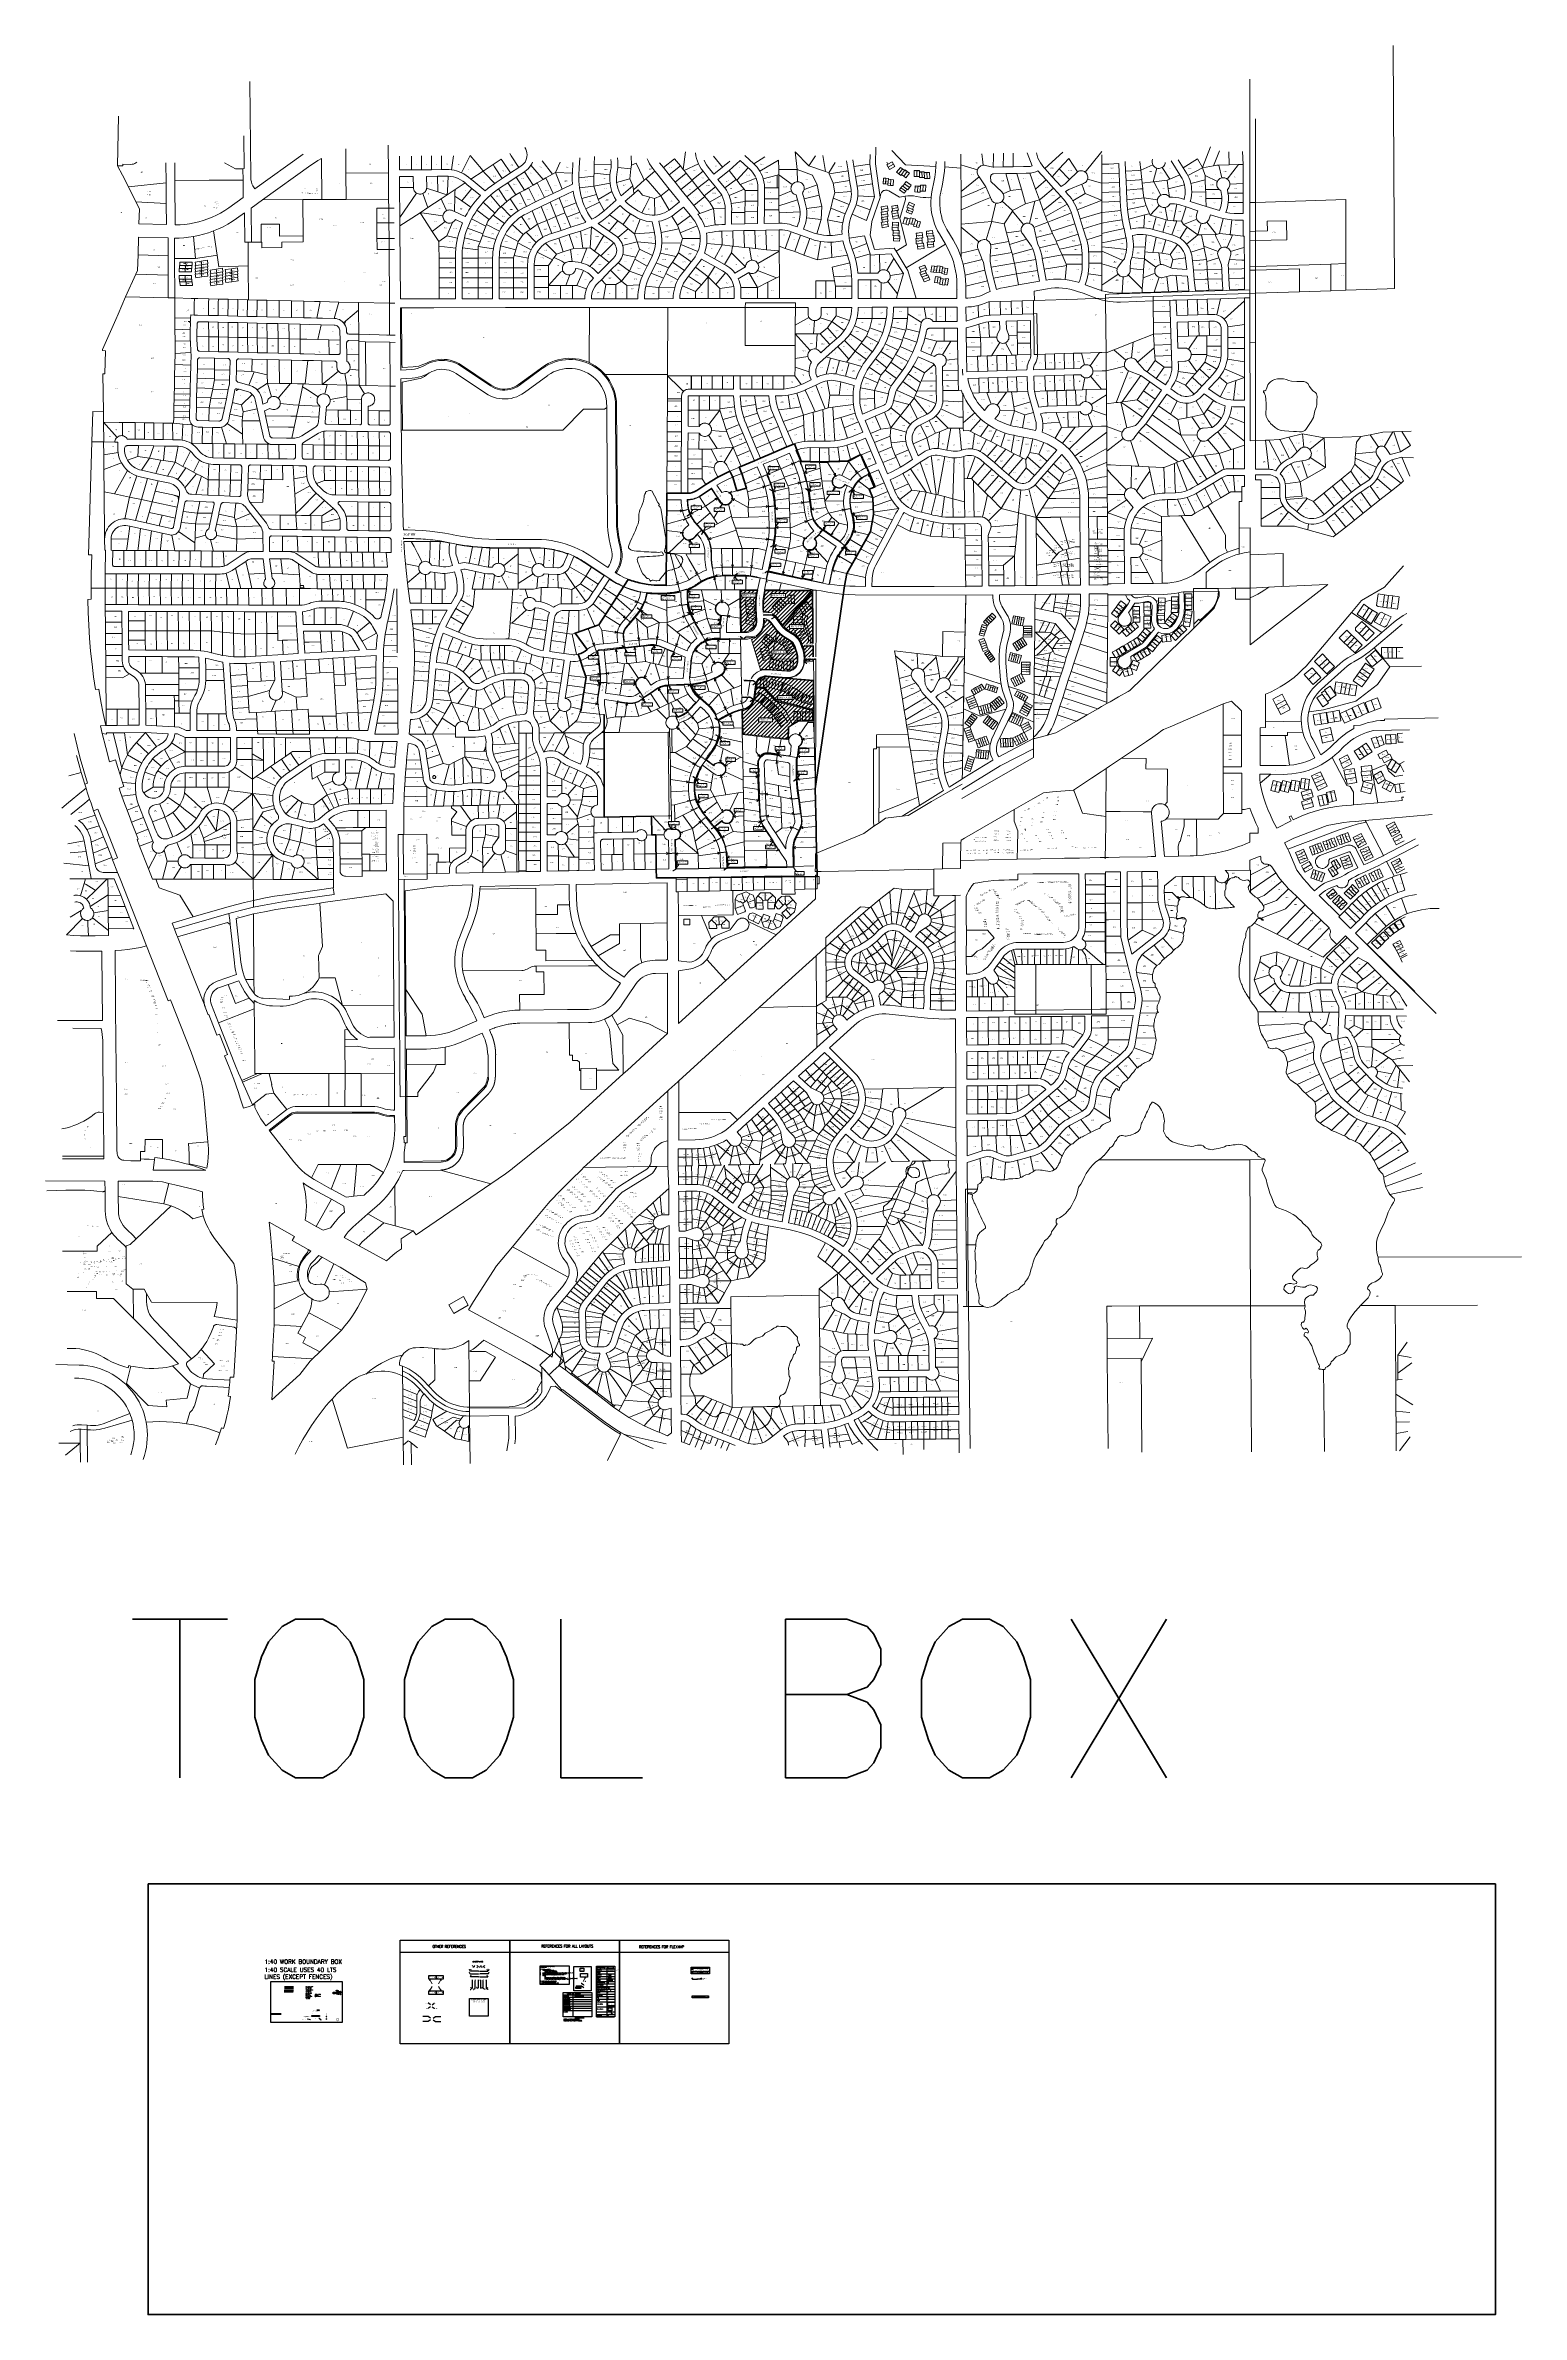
# Model space of a CAD drawing. Header units: feet. Extents: x 865220 to 2822444, y -2240498 to 975731.
# Drawn here: x 2809075 to 2822444, y 955178 to 975731 of the extents above; entities outside this region: 1.
import ezdxf
from ezdxf import colors
from ezdxf.entities.mleader import LeaderData, LeaderLine
from ezdxf.enums import TextEntityAlignment as Align
from ezdxf.lldxf.tags import DXFTag
from ezdxf.math import Vec2, Vec3

# ---------------------------------------------------------------- set-up
doc = ezdxf.new("R2010")
doc.units = ezdxf.units.FT
doc.header["$LTSCALE"] = 0.015
doc.header["$MEASUREMENT"] = 0
doc.set_wipeout_variables(frame=1)
doc.linetypes.add('DASHED', pattern=[5, 3, -2])
for name, color, linetype in [('144A', 112, '144A'), ('144B', 112, '144B'), ('144C', 112, '144C'), ('288A', 112, '288A'), ('48A', 112, '48A'), ('48B', 112, '48B'), ('48C', 112, '48C'), ('48D', 112, '48D'), ('48E', 112, '48E'), ('48F', 112, '48F'), ('48G', 112, '48G'), ('48H', 112, '48H'), ('ADDRESS', 7, 'Continuous'), ('BOC', 7, 'BOC'), ('BORDER', 7, 'Continuous'), ('CATV STRUCT-EX', 30, 'CATV'), ('CENTER_LINE', 7, 'CL'), ('Dakota County Addresses', 7, 'Continuous'), ('Dakota County Parcels', 7, 'Continuous'), ('DETAIL', 7, 'Continuous'), ('DIMENSION-PROP', 7, 'Continuous'), ('DROP BURIED', 7, 'DASHED'), ('EASEMENT', 7, 'EASEMENT'), ('ELEC STRUCT-EX', 1, 'Continuous'), ('EOP', 7, 'EOP'), ('F1', 112, 'F1'), ('FOOTAGE', 7, 'Continuous'), ('NOTES', 7, 'Continuous'), ('pole', 30, 'Continuous'), ('PROP_TEL', 6, 'Continuous'), ('PUE', 7, 'PUE'), ('RUNNING LINE (AERIAL)', 10, 'Continuous'), ('RW', 174, 'RW'), ('STATIONING', 7, 'Continuous'), ('STREET NAME', 7, 'Continuous'), ('TAIL', 1, 'MST'), ('TEL LINE', 30, 'TEL'), ('TELEPHONE STRUCT-EX', 30, 'Continuous'), ('TELEPHONE STRUCT-PROP', 6, 'Continuous'), ('TERMINAL SERVING AREAS', 1, 'Continuous'), ('TERMINALS', 7, 'Continuous'), ('TRAFFIC LANE', 254, 'LANE'), ('UNDERGROUND', 6, 'UNDERGROUND'), ('UNUSED POLES', 255, 'Continuous')]:
    doc.layers.add(name, color=color, linetype=linetype)
doc.layers.add('RUNNING LINE (UNDERGROUND)', color=10, linetype='Continuous', lineweight=40)
doc.layers.add('WORK BOUNDARY', color=110, linetype='Continuous', lineweight=40)
doc.layers.add('TEMPLATE REFERENCE', color=2, linetype='Continuous', plot=False)
doc.styles.add('Dimensions 100', font='arial.ttf')
doc.styles.add('Line', font='txt.shx', dxfattribs={"height": 3})
doc.styles.add('LINETXT', font='txt.shx', dxfattribs={"height": 0.07})
doc.styles.add('RS332', font='romans.shx', dxfattribs={"width": 0.8})
doc.styles.add('SIMPLEX', font='times.ttf', dxfattribs={"width": 0.8})
doc.styles.get("Standard").update_dxf_attribs({"font": 'times.ttf'})
doc.styles.add('Utilities', font='arial.ttf', dxfattribs={"height": 2.5})
tags = doc.linetypes.add('144A', pattern='A,80,-5,["144A",Line,S=1.5,R=0,X=0,Y=-1.5],-24', length=109).pattern_tags.tags
tags[6] = DXFTag(74, 10)
tags = doc.linetypes.add('144B', pattern='A,80,-5,["144B",Line,S=1.5,R=0,X=0,Y=-1.5],-24', length=109).pattern_tags.tags
tags[6] = DXFTag(74, 10)
tags = doc.linetypes.add('144C', pattern='A,80,-5,["144C",Line,S=1.5,R=0,X=0,Y=-1.5],-24', length=109).pattern_tags.tags
tags[6] = DXFTag(74, 10)
tags = doc.linetypes.add('288A', pattern='A,80,-5,["288A",Line,S=1.5,R=0,X=0,Y=-1.5],-24', length=109).pattern_tags.tags
tags[6] = DXFTag(74, 10)
tags = doc.linetypes.add('48A', pattern='A,80,-5,["48A",Line,S=1.5,R=0,X=0,Y=-1.5],-20', length=105).pattern_tags.tags
tags[6] = DXFTag(74, 10)
tags = doc.linetypes.add('48B', pattern='A,80,-5,["48B",Line,S=1.5,R=0,X=0,Y=-1.5],-20', length=105).pattern_tags.tags
tags[6] = DXFTag(74, 10)
tags = doc.linetypes.add('48C', pattern='A,80,-5,["48C",Line,S=1.5,R=0,X=0,Y=-1.5],-20', length=105).pattern_tags.tags
tags[6] = DXFTag(74, 10)
tags = doc.linetypes.add('48D', pattern='A,80,-5,["48D",Line,S=1.5,R=0,X=0,Y=-1.5],-20', length=105).pattern_tags.tags
tags[6] = DXFTag(74, 10)
tags = doc.linetypes.add('48E', pattern='A,80,-5,["48E",Line,S=1.5,R=0,X=0,Y=-1.5],-20', length=105).pattern_tags.tags
tags[6] = DXFTag(74, 10)
tags = doc.linetypes.add('48F', pattern='A,80,-5,["48F",Line,S=1.5,R=0,X=0,Y=-1.5],-20', length=105).pattern_tags.tags
tags[6] = DXFTag(74, 10)
tags = doc.linetypes.add('48G', pattern='A,80,-5,["48G",Line,S=1.5,R=0,X=0,Y=-1.5],-20', length=105).pattern_tags.tags
tags[6] = DXFTag(74, 10)
tags = doc.linetypes.add('48H', pattern='A,80,-5,["48H",Line,S=1.5,R=0,X=0,Y=-1.5],-20', length=105).pattern_tags.tags
tags[6] = DXFTag(74, 10)
tags = doc.linetypes.add('BOC', pattern='A,100,-5,["BOC",Line,S=1,R=0,X=0,Y=-1.5],-12', length=117).pattern_tags.tags
tags[6] = DXFTag(74, 10)
tags = doc.linetypes.add('CATV', pattern='A,20,-5,["CATV",Line,S=1,R=0,X=-2,Y=-1.5],-12', length=37).pattern_tags.tags
tags[6] = DXFTag(74, 10)
tags = doc.linetypes.add('CL', pattern='A,10,-8,8,-8,35,-8,8,-8,20,-5,["C/L",Line,S=1,R=0,X=0,Y=-1.5],-12,10', length=140).pattern_tags.tags
tags[22] = DXFTag(74, 10)
tags = doc.linetypes.add('EASEMENT', pattern='A,20,-4,4,-4,4,-4,4,-5,["ESMT",Line,S=1,R=0,X=-2,Y=-1.5],-12,4,-4', length=69).pattern_tags.tags
tags[18] = DXFTag(74, 10)
tags = doc.linetypes.add('EOP', pattern='A,100,-5,["EOP",Line,S=1,R=0,X=0,Y=-1.5],-12', length=117).pattern_tags.tags
tags[6] = DXFTag(74, 10)
tags = doc.linetypes.add('F1', pattern='A,15,-5,["F1",Line,S=1.5,R=0,X=0,Y=-1.5],-12', length=32).pattern_tags.tags
tags[6] = DXFTag(74, 10)
tags = doc.linetypes.add('LANE', pattern='A,10,-8,8,-8,8,-8,20,-5,["LANE",Line,S=1,R=0,X=0,Y=-1.5],-18,10', length=103).pattern_tags.tags
tags[18] = DXFTag(74, 10)
tags = doc.linetypes.add('MST', pattern='A,5,-5,5,-5,["TAIL",Line,S=1.5,R=0,X=0,Y=-1.5],-20', length=40).pattern_tags.tags
tags[10] = DXFTag(74, 10)
tags = doc.linetypes.add('PUE', pattern='A,20,-4,4,-4,4,-4,4,-5,["PUE",Line,S=1,R=0,X=0,Y=-1.5],-12,4,-4', length=69).pattern_tags.tags
tags[18] = DXFTag(74, 10)
tags = doc.linetypes.add('RW', pattern='A,10,-8,8,-8,8,-8,20,-5,["R/W",Line,S=1,R=0,X=0,Y=-1.5],-12,10', length=97).pattern_tags.tags
tags[18] = DXFTag(74, 10)
tags = doc.linetypes.add('TEL', pattern='A,20,-5,["T",Line,S=1,R=0,X=0,Y=-1.5],-12', length=37).pattern_tags.tags
tags[6] = DXFTag(74, 10)
doc.linetypes.add('UNDERGROUND', pattern='A,2.25,-0.25,["UG",LINETXT,S=2,R=0,X=0,Y=-0.1],-0.55', length=3.05)

# ---------------------------------------------------------------- blocks, each defined once
blk = doc.blocks.new("4'x4' BORE PIT")
at = {"color": 6}
blk.add_wipeout([(-2, 2), (2, 2), (2, -2), (-2, -2)], dxfattribs=at)
at = {"ltscale": 40, "true_color": 0xffffff}
h = blk.add_hatch(color=7, dxfattribs=at)
h.dxf.hatch_style = 1
h.paths.add_polyline_path([(-2, -2), (2, -2), (2, 2), (-2, 2)])
at = {"layer": 'RUNNING LINE (UNDERGROUND)', "color": 6, "lineweight": 0, "const_width": 0.3, "flags": 128}
blk.add_lwpolyline([(-2, 2), (2, 2), (2, -2), (-2, -2)], close=True, dxfattribs=at)
blk = doc.blocks.new('NEW HH')
at = {"ltscale": 40, "true_color": 0xffffff}
h = blk.add_hatch(color=7, dxfattribs=at)
h.dxf.hatch_style = 1
h.paths.add_polyline_path([(-0.06, -0.03, 0.414214), (-0.05, -0.05), (0.05, -0.05, 0.414214), (0.06, -0.03), (0.06, 0.03, 0.414214), (0.05, 0.05), (-0.05, 0.05, 0.414214), (-0.06, 0.03)])
at = {"layer": 'RUNNING LINE (UNDERGROUND)', "color": 6, "lineweight": 0, "const_width": 0.005, "flags": 128}
blk.add_lwpolyline([(-0.06, 0.03), (-0.06, -0.03, 0.414214), (-0.05, -0.05), (0.05, -0.05, 0.414214), (0.06, -0.03), (0.06, 0.03, 0.414214), (0.05, 0.05), (-0.05, 0.05, 0.414214)], format="xyb", close=True, dxfattribs=at)
at = {"layer": 'TELEPHONE STRUCT-PROP', "color": 18, "true_color": 0x000000, "style": 'Utilities'}
blk.add_text('HH', height=0.05, dxfattribs=at).set_placement((0, 0), align=Align.MIDDLE_CENTER)
blk = doc.blocks.new('Turn Arrow 1')
at = {"layer": 'TRAFFIC LANE'}
blk.add_lwpolyline([(6, 7, -0.414017), (2, 3), (1, 1, 0.414017), (8, 7), (9, 7), (7, 10), (5, 7)], format="xyb", close=True, dxfattribs=at).dxf.unprotected_set("ltscale", 0)
blk = doc.blocks.new('Turn Arrow 2')
at = {"layer": 'TRAFFIC LANE'}
blk.add_lwpolyline([(2, 4, -0.414017), (6, 8), (6, 10, 0.414017), (1, 4), (0, 4), (2, 1), (3, 4)], format="xyb", close=True, dxfattribs=at).dxf.unprotected_set("ltscale", 0)
blk = doc.blocks.new('Turn Arrow Hybrid 1')
at = {"layer": 'TRAFFIC LANE', "ltscale": 10}
blk.add_lwpolyline([(26430, 28335), (26430, 28335), (26430, 28335), (26429, 28338), (26427, 28335), (26428, 28335), (26428, 28330), (26430, 28330), (26430, 28333)], dxfattribs=at)
blk.add_lwpolyline([(26430, 28335, -0.046171), (26431, 28335), (26431, 28336), (26434, 28334), (26431, 28332), (26431, 28333, 0.062647), (26430, 28333, 0.062647)], format="xyb", dxfattribs=at)
blk = doc.blocks.new('Turn Arrow Hybrid 2')
at = {"layer": 'TRAFFIC LANE', "ltscale": 10}
blk.add_lwpolyline([(26424, 28335, 0.046171), (26422, 28335), (26422, 28336), (26419, 28334), (26423, 28332), (26423, 28333, -0.062647), (26424, 28333, -0.062647)], format="xyb", dxfattribs=at)
blk.add_lwpolyline([(26424, 28335), (26424, 28335), (26423, 28335), (26424, 28338), (26426, 28335), (26425, 28335), (26425, 28330), (26424, 28330), (26424, 28333)], dxfattribs=at)
blk = doc.blocks.new('TELEPHONE BULLET PEDESTAL')
at = {"layer": 'TELEPHONE STRUCT-EX'}
for p, q in [((-0.9375, 0), (-1.875, 0)), ((-0.9375, 0), (-1.875, 0)), ((0, 1.875), (0, 0.9375)), ((0, 1.875), (0, 0.9375)), ((1.875, 0), (0.9375, 0)), ((1.875, 0), (0.9375, 0)), ((0, -0.9375), (0, -1.875)), ((0, -0.9375), (0, -1.875))]:
    blk.add_line(p, q, dxfattribs=at)
for radius in [1.875, 1.875, 0.9375, 0.9375]:
    blk.add_circle((0, 0), radius, dxfattribs=at)
blk = doc.blocks.new('TELEPHONE REPEATER')
at = {"layer": 'TELEPHONE STRUCT-EX'}
for p, q in [((0, 1), (-1, 0)), ((0, 1), (0, 2)), ((1, 0), (0, 1)), ((-1, 0), (-2, -1)), ((-1, 0), (1, 0)), ((1, 0), (2, -1))]:
    blk.add_line(p, q, dxfattribs=at)
blk.add_circle((0, 0), 1.88, dxfattribs=at)
blk = doc.blocks.new('TELPED')
at = {"linetype": 'Continuous', "flags": 128}
blk.add_lwpolyline([(0.3, 0.3), (0.3, -0.3), (-0.3, -0.3), (-0.3, 0.3)], close=True, dxfattribs=at)
blk = doc.blocks.new('TELEPHONE PEDESTAL')
at = {"layer": 'TELEPHONE STRUCT-EX'}
for p, q in [((-1, 1), (1, -1)), ((1, 1), (-1, -1))]:
    blk.add_line(p, q, dxfattribs=at)
at = {"layer": 'TELEPHONE STRUCT-EX', "xscale": 4, "yscale": 4, "zscale": 4}
blk.add_blockref('TELPED', (0, 0), dxfattribs=at)
blk = doc.blocks.new('TELEPHONE MANHOLE')
at = {"layer": 'TELEPHONE STRUCT-EX'}
blk.add_circle((0, 0), 1.76, dxfattribs=at)
at = {"layer": 'TELEPHONE STRUCT-EX', "style": 'SIMPLEX'}
blk.add_text('T', height=2, dxfattribs=at).set_placement((0, 0), align=Align.MIDDLE_CENTER)
blk = doc.blocks.new('SAI')
at = {"layer": 'TELEPHONE STRUCT-EX'}
for p, q in [((4, 2), (-4, 2)), ((-4, 2), (-4, -2)), ((-3, 1), (-3, -1)), ((-2, 2), (2, -2)), ((-2, -2), (2, 2)), ((1, 2), (-1, 2)), ((3, -1), (3, 1)), ((4, -2), (4, 2)), ((-4, -2), (4, -2)), ((-1, -2), (1, -2))]:
    blk.add_line(p, q, dxfattribs=at)
blk = doc.blocks.new('TELEPHONE CABINET')
at = {"layer": 'TELEPHONE STRUCT-EX', "linetype": 'Continuous'}
blk.add_lwpolyline([(-2.6, -1.6), (2.6, -1.6), (2.6, 1.6), (-2.6, 1.6)], close=True, dxfattribs=at)
at = {"layer": 'TELEPHONE STRUCT-EX', "style": 'SIMPLEX', "width": 0.8}
blk.add_text('T', height=2.6, dxfattribs=at).set_placement((0, 0), align=Align.MIDDLE_CENTER)
blk = doc.blocks.new('TELEPHONE COOL PED')
at = {"layer": 'TELEPHONE STRUCT-EX'}
for p, q in [((-2, 1), (-2, -1)), ((-1, 1), (-1, -1)), ((1, 1), (1, -1)), ((2, 1), (2, -1))]:
    blk.add_line(p, q, dxfattribs=at)
at = {"layer": 'TELEPHONE STRUCT-EX', "flags": 128}
blk.add_lwpolyline([(2, 1), (2, -1), (-2, -1), (-2, 1)], close=True, dxfattribs=at)
blk.add_lwpolyline([(2, 1), (2, -1), (-2, -1), (-2, 1)], close=True, dxfattribs=at)
blk = doc.blocks.new('TELEPHONE USAM')
at = {"layer": 'TELEPHONE STRUCT-EX'}
for p, q in [((-4, 2), (-4, -2)), ((4, 2), (-4, 2)), ((2, 2), (-4, 2)), ((2, -2), (2, 2)), ((4, -2), (4, 2)), ((-4, -2), (4, -2)), ((-4, -2), (2, -2))]:
    blk.add_line(p, q, dxfattribs=at)
at = {"layer": 'TELEPHONE STRUCT-EX', "style": 'SIMPLEX', "width": 0.8}
blk.add_text('USAM', height=1.5, dxfattribs=at).set_placement((-3, -1))
blk = doc.blocks.new('TELEPHONE OWNED POLE')
at = {"layer": 'TELEPHONE STRUCT-EX'}
blk.add_circle((0, 0), 2, dxfattribs=at)
blk = doc.blocks.new('CATV PED')
at = {"layer": 'CATV STRUCT-EX', "flags": 128}
blk.add_lwpolyline([(1.5, -1.5), (-1.5, -1.5), (-1.5, 1.5), (1.5, 1.5)], close=True, dxfattribs=at)
at = {"layer": 'CATV STRUCT-EX', "style": 'SIMPLEX', "width": 0.8}
blk.add_text('TV', height=2, dxfattribs=at).set_placement((0, 0), align=Align.MIDDLE_CENTER)
blk = doc.blocks.new('CATV VAULT - HH')
at = {"layer": 'CATV STRUCT-EX'}
for p, q in [((-2, 2), (2, 2)), ((-2, 2), (2, 2)), ((-2, -1), (-2, 1)), ((-2, -1), (-2, 1)), ((2, -1), (2, 1)), ((2, -1), (2, 1)), ((-2, -2), (2, -2)), ((-2, -2), (2, -2))]:
    blk.add_line(p, q, dxfattribs=at)
for centre, radius, start, end in [((-2, 1), 0.475, 90, 180), ((-2, 1), 0.625, 90, 180), ((2, 1), 0.475, 0, 90), ((2, 1), 0.625, 0, 90), ((-2, -1), 0.475, 180, 270), ((-2, -1), 0.625, 180, 270), ((2, -1), 0.475, 270, 0), ((2, -1), 0.625, 270, 0)]:
    blk.add_arc(centre, radius, start, end, dxfattribs=at)
at = {"layer": 'CATV STRUCT-EX', "style": 'SIMPLEX', "width": 0.8}
blk.add_text('TV', height=2.6, dxfattribs=at).set_placement((0, 0), align=Align.MIDDLE_CENTER)
blk = doc.blocks.new('CATV BULLET PEDESTAL')
at = {"layer": 'CATV STRUCT-EX'}
for p, q in [((-0.9375, 0), (-1.875, 0)), ((-0.9375, 0), (-1.875, 0)), ((0, 1.875), (0, 0.9375)), ((0, 1.875), (0, 0.9375)), ((1.875, 0), (0.9375, 0)), ((1.875, 0), (0.9375, 0)), ((0, -0.9375), (0, -1.875)), ((0, -0.9375), (0, -1.875))]:
    blk.add_line(p, q, dxfattribs=at)
for radius in [1.875, 1.875, 0.9375, 0.9375]:
    blk.add_circle((0, 0), radius, dxfattribs=at)
blk = doc.blocks.new('Power Pole')
at = {"layer": 'ELEC STRUCT-EX'}
for p, q in [((1, 1), (-1, -1)), ((-1, 1), (1, -1))]:
    blk.add_line(p, q, dxfattribs=at)
blk = doc.blocks.new('EX HH')
at = {"ltscale": 40, "true_color": 0xffffff}
h = blk.add_hatch(color=7, dxfattribs=at)
h.dxf.hatch_style = 1
h.paths.add_polyline_path([(-0.06, -0.03, 0.414214), (-0.05, -0.05), (0.05, -0.05, 0.414214), (0.06, -0.03), (0.06, 0.03, 0.414214), (0.05, 0.05), (-0.05, 0.05, 0.414214), (-0.06, 0.03)])
at = {"color": 30, "const_width": 0.005, "flags": 128}
blk.add_lwpolyline([(-0.06, 0.03), (-0.06, -0.03, 0.414214), (-0.05, -0.05), (0.05, -0.05, 0.414214), (0.06, -0.03), (0.06, 0.03, 0.414214), (0.05, 0.05), (-0.05, 0.05, 0.414214)], format="xyb", close=True, dxfattribs=at)
at = {"layer": 'RUNNING LINE (UNDERGROUND)', "color": 7, "lineweight": -3, "flags": 128}
blk.add_lwpolyline([(-0.05, 0.03), (-0.05, -0.03, 0.414214), (-0.05, -0.04), (0.05, -0.04, 0.414214), (0.05, -0.03), (0.05, 0.03, 0.414214), (0.05, 0.04), (-0.05, 0.04, 0.414214)], format="xyb", close=True, dxfattribs=at)
at = {"layer": 'TELEPHONE STRUCT-PROP', "color": 30, "style": 'Utilities'}
blk.add_text('HH', height=0.05, dxfattribs=at).set_placement((0, 0), align=Align.MIDDLE_CENTER)
blk = doc.blocks.new('*U60')
at = {"ltscale": 40, "true_color": 0xffffff}
h = blk.add_hatch(color=7, dxfattribs=at)
h.dxf.hatch_style = 1
h.paths.add_polyline_path([(0, -14), (14, 0), (0, 14), (-14, 0)])
at = {"color": 18, "lineweight": 25, "ltscale": 40, "true_color": 0x000000}
for points in [[(-14, 0), (0, 14), (14, 0), (0, -14)], [(-12, 0), (0, 12), (12, 0), (0, -12)]]:
    blk.add_lwpolyline(points, close=True, dxfattribs=at)
at = {"layer": 'NOTES', "color": 18, "lineweight": 25, "ltscale": 10, "true_color": 0x000000, "insert": (-3, 6), "char_height": 3.2, "attachment_point": 1, "style": 'RS332'}
blk.add_mtext_dynamic_manual_height_columns('\\pxqc;MP', width=7.62, gutter_width=24, heights=[0], dxfattribs=at)
at = {"layer": 'NOTES', "color": 18, "lineweight": 25, "ltscale": 3, "true_color": 0x000000, "style": 'RS332', "width": 0.8}
blk.add_attdef('X.XXX', text='', height=3, dxfattribs=at).set_placement((0, -3), align=Align.CENTER)
blk = doc.blocks.new('SPEED LIMIT')
at = {"color": 7}
blk.add_wipeout([(-12, 15), (12, 15), (12, -15), (-12, -15)], dxfattribs=at)
at = {"layer": 'NOTES', "color": 7, "ltscale": 10, "const_width": 0.3}
blk.add_lwpolyline([(-12, 15), (12, 15), (12, -15), (-12, -15)], close=True, dxfattribs=at)
at = {"layer": 'NOTES', "color": 7, "ltscale": 10}
blk.add_lwpolyline([(-11, 14), (11, 14), (11, -14), (-11, -14)], close=True, dxfattribs=at)
at = {"layer": 'NOTES', "color": 7, "ltscale": 10, "insert": (-7, 12), "char_height": 4.5, "attachment_point": 1, "style": 'RS332'}
blk.add_mtext_dynamic_manual_height_columns('\\pxqc;{\\fArial|b0|i0|c0|p34;\\T1.15;SPEED LIMIT}', width=13.46, gutter_width=30, heights=[0], dxfattribs=at)
at = {"layer": 'NOTES', "color": 7, "lineweight": 30, "ltscale": 3, "style": 'RS332', "width": 0.8}
blk.add_attdef('X', text='', height=8.5, dxfattribs=at).set_placement((0, -11), align=Align.CENTER)
blk = doc.blocks.new('Traffic Arrow')
at = {"layer": 'TRAFFIC LANE'}
blk.add_lwpolyline([(9, 1), (4, 1), (4, 2), (1, 0), (4, -2), (4, -1), (9, -1)], close=True, dxfattribs=at).dxf.unprotected_set("ltscale", 0)
blk = doc.blocks.new('bike')
at = {"layer": 'TRAFFIC LANE', "flags": 128}
for points in [[(0, 2), (-2, 0)], [(-2, 0), (-1, 0)], [(1, 1), (0, 1), (-1, 0)], [(-1, -1), (-1, 0), (1, 1)], [(0, 0), (0, -1), (0, -1), (1, 1), (0, 2)], [(0, -1), (0, 0), (0, 0)], [(-1, -1), (0, -1)]]:
    blk.add_lwpolyline(points, dxfattribs=at).dxf.unprotected_set("ltscale", 0)
at = {"layer": 'TRAFFIC LANE'}
for centre in [(-2, -2), (2, -2)]:
    blk.add_circle(centre, 1.22, dxfattribs=at).dxf.unprotected_set("ltscale", 0)
blk.add_arc((0, 2), 0.466, 312.5021, 278.9197, dxfattribs=at).dxf.unprotected_set("ltscale", 0)
blk = doc.blocks.new('JOINT USE POLE')
at = {"layer": 'TELEPHONE STRUCT-EX', "color": 0}
for p, q in [((1, 1), (-1, -1)), ((-1, 1), (1, -1))]:
    blk.add_line(p, q, dxfattribs=at)
blk.add_circle((0, 0), 2, dxfattribs=at)
blk = doc.blocks.new('Proposed FlowerPot')
at = {"lineweight": 5, "ltscale": 100, "true_color": 0xffffff}
h = blk.add_hatch(color=7, dxfattribs=at)
h.dxf.hatch_style = 1
h.paths.add_polyline_path([(-0.06, 0, 0.414214), (0, -0.06, 0.414214), (0.06, 0, 0.414214), (0, 0.06, 0.414214)])
at = {"lineweight": 5, "ltscale": 100}
blk.add_circle((0, 0), 0.0604, dxfattribs=at)
at = {"layer": 'RUNNING LINE (UNDERGROUND)', "color": 6, "lineweight": 5, "const_width": 0.00907, "flags": 128}
blk.add_lwpolyline([(-0.06, 0, -0.414214), (0, 0.06, -0.414214), (0.06, 0, -0.414214), (0, -0.06, -0.414214), (-0.06, 0)], format="xyb", dxfattribs=at)
at = {"color": 18, "linetype": 'ByBlock', "lineweight": 5, "ltscale": 100, "true_color": 0x000000, "style": 'Dimensions 100'}
blk.add_text('F', height=0.0744, dxfattribs=at).set_placement((-0.03, -0.04))
blk = doc.blocks.new('PFP')
at = {"color": 6}
blk.add_wipeout([(-0.12, 0.12), (0.12, 0.12), (0.12, -0.12), (-0.12, -0.12)], dxfattribs=at)
at = {"ltscale": 40, "true_color": 0xffffff}
h = blk.add_hatch(color=7, dxfattribs=at)
h.dxf.hatch_style = 1
h.paths.add_polyline_path([(-0.12, -0.12), (0.12, -0.12), (0.12, 0.12), (-0.12, 0.12)])
at = {"layer": 'RUNNING LINE (UNDERGROUND)', "color": 6, "lineweight": 0, "const_width": 0.0181, "flags": 128}
blk.add_lwpolyline([(-0.12, 0.12), (0.12, 0.12), (0.12, -0.12), (-0.12, -0.12)], close=True, dxfattribs=at)
at = {"layer": 'RUNNING LINE (UNDERGROUND)', "color": 18, "lineweight": 0, "true_color": 0x000000, "const_width": 0.0181, "flags": 128}
for points in [[(-0.08, -0.08), (0.08, 0.08)], [(-0.08, 0.08), (0.08, -0.08)]]:
    blk.add_lwpolyline(points, dxfattribs=at)
blk = doc.blocks.new('*U65')
at = {"ltscale": 40}
h = blk.add_hatch(color=6, dxfattribs=at)
h.dxf.hatch_style = 1
h.paths.add_polyline_path([(0.1, 0), (0.1, 0, 0.307805), (0, 0.1), (0, 0.1, 0.307805), (-0.1, 0), (-0.1, 0, 0.307805), (0, -0.1), (0, -0.1, 0.307805)])
at = {"ltscale": 100, "true_color": 0x000000}
h = blk.add_hatch(color=18, dxfattribs=at)
h.dxf.hatch_style = 1
h.paths.add_polyline_path([(0.1, -0.1), (0.1, 0, -0.307805), (0, -0.1)])
h.paths.add_polyline_path([(-0.1, 0), (-0.1, -0.1), (0, -0.1, -0.307805)])
h.paths.add_polyline_path([(-0.1, 0.1), (-0.1, 0, -0.307805), (0, 0.1)])
h.paths.add_polyline_path([(0.1, 0), (0.1, 0.1), (0, 0.1, -0.307805)])
at = {"color": 18, "ltscale": 100, "true_color": 0x000000, "flags": 128}
for points in [[(-0.1, 0.1), (0, 0.1, 0.307805), (-0.1, 0), (-0.1, 0.1)], [(0.1, 0.1), (0, 0.1, -0.307805), (0.1, 0), (0.1, 0.1)], [(-0.1, -0.1), (0, -0.1, -0.307805), (-0.1, 0), (-0.1, -0.1)], [(0.1, -0.1), (0, -0.1, 0.307805), (0.1, 0), (0.1, -0.1)]]:
    blk.add_lwpolyline(points, format="xyb", dxfattribs=at)
at = {"color": 7, "lineweight": 50, "ltscale": 100, "true_color": 0xffffff, "flags": 128}
blk.add_lwpolyline([(0, 0), (0, 0)], dxfattribs=at)
blk.add_lwpolyline([(0, 0), (0, 0)], dxfattribs=at)
blk = doc.blocks.new('TERMINAL')
at = {"lineweight": 5, "ltscale": 0.5, "flags": 128}
blk.add_lwpolyline([(0, -1), (0, 45)], dxfattribs=at)
at = {"lineweight": 5, "ltscale": 0.5}
blk.add_circle((0, 38), 3.83, dxfattribs=at)
blk = doc.blocks.new('ACMAP_ANN_TEMPLATE_Dakota County Addresses')
at = {"layer": 'Dakota County Addresses', "style": 'Dimensions 100'}
blk.add_attdef('DakotaCountyAddress', text='', height=50, dxfattribs=at).set_placement((0, 0), align=Align.CENTER)

msp = doc.modelspace()

# ---------------------------------------------------------------- hatches: boundary and pattern name
at = {"ltscale": 40}
h = msp.add_hatch(dxfattribs=at)
h.set_pattern_fill('AR-SAND', color=256, scale=100)
h.set_pattern_definition([(37.5, (19.88, 3.36), (-6.299336, 192.682377), [0, -152, 0, -170, 0, -162.5]), (7.5, (19.88, 3.36), (176.97767, 282.214607), [0, -82, 0, -137, 0, -52.5]), (327.5, (-103.12, 3.36), (311.414186, 0.565905), [0, -50, 0, -180, 0, -235]), (317.5, (-103.12, 3.36), (300.61266, 87.767556), [0, -25, 0, -118, 0, -135])])
h.paths.add_polyline_path([(865234, -2240498), (865232, -2240498), (865232, -2240498), (865234, -2240498)])
h.paths.add_polyline_path([(865235, -2240498), (865235, -2240498), (865235, -2240498), (865235, -2240498)])
h.paths.add_polyline_path([(865221, -2240498), (865220, -2240498), (865220, -2240498), (865221, -2240498)])
h.paths.add_polyline_path([(865223, -2240498), (865221, -2240498), (865221, -2240498), (865223, -2240498), (865223, -2240498)])

# ---------------------------------------------------------------- linework, layer by layer
at = {"layer": '144B', "lineweight": 5, "ltscale": 50, "flags": 128}
msp.add_lwpolyline([(2815679, 970555), (2815690, 970542), (2815748, 970467, 0.081487), (2815791, 970428), (2815843, 970396), (2815859, 970385, -0.071138), (2815897, 970345, -0.06032), (2815927, 970277), (2815934, 970258, -0.086313), (2815945, 970155, -0.136386), (2815923, 970076, -0.081717), (2815887, 970036, -0.185051), (2815785, 970006), (2815607, 970020, 0.392965), (2815506, 969939), (2815504, 969919), (2815491, 969824, -0.276106), (2815410, 969724), (2815381, 969716, 0.063798), (2815274, 969676), (2815170, 969620), (2815167, 969618)], format="xyb", dxfattribs=at)
at = {"layer": '48B', "lineweight": 5, "ltscale": 50, "flags": 128}
msp.add_lwpolyline([(2814785, 968270), (2814786, 968269), (2814989, 968273), (2815189, 968278), (2815245, 968279)], dxfattribs=at)
at = {"layer": '48C', "lineweight": 5, "ltscale": 50, "flags": 128}
msp.add_lwpolyline([(2814483, 969820), (2814551, 969865), (2814622, 969912, -0.149087), (2814709, 969937), (2814718, 969937), (2814860, 969941), (2814913, 969942), (2814917, 969946)], format="xyb", dxfattribs=at)
at = {"layer": '48D', "lineweight": 5, "ltscale": 50, "flags": 128}
msp.add_lwpolyline([(2815395, 970357), (2815269, 970357), (2815169, 970358), (2815139, 970359, 0.105032), (2815050, 970341, 0.104163)], format="xyb", dxfattribs=at)
at = {"layer": '48E', "lineweight": 5, "ltscale": 50, "flags": 128}
msp.add_lwpolyline([(2815985, 971696), (2815996, 971613), (2816007, 971529, 0.10613), (2816037, 971423, 0.118928), (2816116, 971340), (2816186, 971292), (2816271, 971234), (2816309, 971204, -0.001077), (2816306, 971201), (2816310, 971193)], format="xyb", dxfattribs=at)
at = {"layer": '48F', "lineweight": 5, "ltscale": 50, "flags": 128}
msp.add_lwpolyline([(2815662, 971691, -0.025815), (2815675, 971612), (2815680, 971535), (2815683, 971450), (2815687, 971366, -0.021445), (2815682, 971286, -0.025871), (2815670, 971206), (2815647, 971097), (2815620, 970971), (2815619, 970968)], format="xyb", dxfattribs=at)
at = {"layer": '48G', "lineweight": 5, "ltscale": 50, "flags": 128}
msp.add_lwpolyline([(2814912, 971486, 0.083426), (2814971, 971392), (2815021, 971339), (2815030, 971329, -0.072068), (2815077, 971257, -0.072145), (2815100, 971175, -0.035685), (2815103, 971133), (2815103, 971094, 0.068662), (2815117, 970994), (2815132, 970919)], format="xyb", dxfattribs=at)
at = {"layer": 'BOC', "ltscale": 40, "flags": 128}
msp.add_lwpolyline([(2811239, 958138), (2811323, 958138)], dxfattribs=at)
at = {"layer": 'CENTER_LINE', "ltscale": 40, "flags": 128}
msp.add_lwpolyline([(2811239, 958150), (2811323, 958150)], dxfattribs=at)
at = {"layer": 'Dakota County Parcels', "lineweight": 5}
for p, q in [((2821293, 973528), (2821280, 975731)), ((2810935, 974534), (2810927, 975404)), ((2809729, 974641), (2809736, 975091)), ((2820033, 974309), (2820033, 975066)), ((2810874, 974615), (2810872, 974912)), ((2809729, 974641), (2809775, 974640)), ((2809729, 974641), (2809774, 974555)), ((2809775, 974655), (2809850, 974653)), ((2809775, 974640), (2809775, 974655)), ((2810169, 974485), (2810167, 974666)), ((2810248, 974609), (2810247, 974667)), ((2810698, 974668), (2810796, 974614)), ((2810973, 974431), (2811410, 974745)), ((2811040, 974331), (2811480, 974647)), ((2811577, 974335), (2811574, 974706)), ((2811796, 974573), (2811795, 974793)), ((2812182, 974576), (2812180, 974827)), ((2812282, 974603), (2812281, 974728)), ((2812392, 974604), (2812391, 974729)), ((2812482, 974605), (2812481, 974730)), ((2812571, 974605), (2812571, 974730)), ((2812661, 974606), (2812661, 974731)), ((2812754, 974604), (2812771, 974732)), ((2812842, 974578), (2812921, 974733)), ((2813040, 974593), (2813129, 974652)), ((2813129, 974652), (2813204, 974701)), ((2813362, 974625), (2813383, 974639)), ((2813471, 974645), (2813584, 974518)), ((2813574, 974685), (2813666, 974565)), ((2813695, 974581), (2813737, 974674)), ((2813848, 974573), (2813853, 974669)), ((2813910, 974622), (2813915, 974712)), ((2814046, 974652), (2814047, 974726)), ((2814046, 974652), (2814200, 974648)), ((2814378, 974614), (2814382, 974646)), ((2814380, 974732), (2814382, 974646)), ((2814382, 974646), (2814424, 974663)), ((2814424, 974663), (2814485, 974538)), ((2814638, 974667), (2814672, 974624)), ((2814672, 974624), (2814773, 974705)), ((2814725, 974558), (2814826, 974639)), ((2814773, 974705), (2814826, 974639)), ((2814826, 974639), (2814851, 974608)), ((2814851, 974608), (2814873, 974766)), ((2814860, 974597), (2814990, 974657)), ((2815126, 974728), (2815207, 974627)), ((2815207, 974627), (2815229, 974645)), ((2815267, 974598), (2815368, 974690)), ((2815368, 974690), (2815441, 974623)), ((2815408, 974734), (2815492, 974658)), ((2815492, 974658), (2815590, 974723)), ((2815546, 974592), (2815715, 974693)), ((2815716, 974606), (2815715, 974693)), ((2815866, 974767), (2815884, 974608)), ((2815866, 974767), (2815990, 974639)), ((2815990, 974639), (2816048, 974732)), ((2815990, 974639), (2816141, 974588)), ((2816115, 974734), (2816141, 974588)), ((2816169, 974578), (2816227, 974669)), ((2816329, 974685), (2816344, 974596)), ((2816388, 974695), (2816398, 974633)), ((2816398, 974633), (2816542, 974656)), ((2816398, 974633), (2816413, 974544)), ((2816542, 974656), (2816544, 974742)), ((2816542, 974656), (2816554, 974567)), ((2816592, 974659), (2816595, 974809)), ((2816592, 974659), (2816635, 974355)), ((2816694, 974675), (2816705, 974654)), ((2816696, 974649), (2816705, 974654)), ((2816696, 974649), (2816708, 974628)), ((2816705, 974654), (2816745, 974676)), ((2816708, 974628), (2816757, 974655)), ((2816719, 974607), (2816768, 974634)), ((2816741, 974778), (2816865, 974648)), ((2816745, 974676), (2816757, 974655)), ((2816757, 974655), (2816768, 974634)), ((2816865, 974648), (2817140, 974634)), ((2817140, 974634), (2817141, 974680)), ((2817220, 974630), (2817221, 974680)), ((2817367, 974649), (2817367, 974649)), ((2817586, 974644), (2817659, 974629)), ((2817749, 974630), (2817839, 974631)), ((2817966, 974758), (2818011, 974639)), ((2818126, 974616), (2818288, 974764)), ((2818257, 974612), (2818343, 974706)), ((2818343, 974706), (2818423, 974586)), ((2818642, 974654), (2818642, 974739)), ((2818642, 974569), (2818642, 974654)), ((2818799, 974575), (2818796, 974660)), ((2818858, 974591), (2818855, 974679)), ((2818986, 974681), (2818995, 974600)), ((2818995, 974600), (2819103, 974650)), ((2819270, 974687), (2819349, 974560)), ((2819335, 974695), (2819380, 974623)), ((2819380, 974623), (2819510, 974705)), ((2819510, 974705), (2819553, 974625)), ((2819553, 974625), (2819627, 974812)), ((2819555, 974621), (2819654, 974641)), ((2819654, 974641), (2819707, 974775)), ((2819654, 974641), (2819684, 974647)), ((2819684, 974647), (2819701, 974647)), ((2819701, 974647), (2819795, 974649)), ((2819701, 974647), (2819729, 974531)), ((2819779, 974520), (2819880, 974651)), ((2819795, 974649), (2819792, 974766)), ((2819795, 974649), (2819880, 974651)), ((2819880, 974651), (2819922, 974652)), ((2819922, 974652), (2819917, 974769)), ((2819923, 974480), (2819922, 974652)), ((2809774, 974555), (2809827, 974449)), ((2809827, 974449), (2810169, 974485)), ((2809827, 974449), (2809893, 974315)), ((2810170, 974300), (2810169, 974485)), ((2810248, 974506), (2810248, 974609)), ((2810248, 974506), (2810558, 974509)), ((2810251, 974106), (2810248, 974506)), ((2810558, 974509), (2810620, 974509)), ((2810620, 974509), (2810865, 974511)), ((2810796, 974614), (2810864, 974614)), ((2810864, 974614), (2810874, 974615)), ((2810865, 974511), (2810864, 974614)), ((2810867, 974354), (2810865, 974511)), ((2810965, 974442), (2810973, 974431)), ((2811796, 974573), (2812182, 974576)), ((2811798, 974336), (2811796, 974573)), ((2812183, 974338), (2812182, 974576)), ((2812282, 974603), (2812392, 974604)), ((2812282, 974543), (2812407, 974544)), ((2812283, 974443), (2812282, 974543)), ((2812283, 974443), (2812408, 974444)), ((2812285, 974171), (2812283, 974443)), ((2812392, 974604), (2812482, 974605)), ((2812408, 974444), (2812407, 974544)), ((2812482, 974605), (2812571, 974605)), ((2812527, 974545), (2812627, 974546)), ((2812528, 974445), (2812527, 974545)), ((2812527, 974437), (2812528, 974445)), ((2812527, 974437), (2812628, 974405)), ((2812571, 974605), (2812661, 974606)), ((2812628, 974405), (2812627, 974546)), ((2812627, 974546), (2812712, 974546)), ((2812661, 974606), (2812711, 974606)), ((2812723, 974546), (2812712, 974546)), ((2812714, 974378), (2812785, 974425)), ((2812785, 974425), (2812877, 974485)), ((2812847, 974322), (2812938, 974435)), ((2812870, 974491), (2812877, 974485)), ((2812929, 974520), (2813040, 974593)), ((2812938, 974435), (2813016, 974372)), ((2813156, 974489), (2813144, 974481)), ((2813156, 974489), (2813212, 974526)), ((2813189, 974439), (2813178, 974432)), ((2813178, 974432), (2813253, 974316)), ((2813189, 974439), (2813262, 974487)), ((2813212, 974526), (2813287, 974576)), ((2813262, 974487), (2813337, 974537)), ((2813262, 974487), (2813335, 974377)), ((2813287, 974576), (2813362, 974625)), ((2813337, 974537), (2813413, 974586)), ((2813337, 974537), (2813413, 974421)), ((2813413, 974586), (2813416, 974589)), ((2813413, 974586), (2813492, 974466)), ((2813413, 974421), (2813450, 974442)), ((2813450, 974442), (2813492, 974466)), ((2813450, 974442), (2813513, 974313)), ((2813492, 974466), (2813529, 974487)), ((2813529, 974487), (2813584, 974518)), ((2813529, 974487), (2813594, 974352)), ((2813584, 974518), (2813607, 974531)), ((2813607, 974531), (2813666, 974565)), ((2813607, 974531), (2813675, 974391)), ((2813666, 974565), (2813695, 974581)), ((2813675, 974391), (2813756, 974430)), ((2813695, 974581), (2813848, 974573)), ((2813695, 974581), (2813756, 974430)), ((2813756, 974430), (2813848, 974475)), ((2813847, 974558), (2813848, 974573)), ((2813907, 974555), (2813906, 974532)), ((2813906, 974532), (2814043, 974546)), ((2813907, 974555), (2813910, 974622)), ((2813912, 974442), (2814041, 974456)), ((2814041, 974456), (2814043, 974546)), ((2814041, 974456), (2814189, 974482)), ((2814041, 974456), (2814065, 974382)), ((2814043, 974546), (2814044, 974573)), ((2814044, 974573), (2814188, 974559)), ((2814248, 974490), (2814368, 974524)), ((2814258, 974625), (2814378, 974614)), ((2814290, 974368), (2814396, 974460)), ((2814368, 974524), (2814378, 974614)), ((2814368, 974524), (2814396, 974460)), ((2814400, 974424), (2814396, 974460)), ((2814400, 974424), (2814499, 974510)), ((2814485, 974538), (2814499, 974510)), ((2814499, 974510), (2814514, 974523)), ((2814514, 974523), (2814594, 974593)), ((2814533, 974500), (2814514, 974523)), ((2814533, 974500), (2814648, 974369)), ((2814575, 974617), (2814594, 974593)), ((2814594, 974593), (2814613, 974570)), ((2814613, 974570), (2814724, 974430)), ((2814648, 974369), (2814724, 974430)), ((2814672, 974624), (2814725, 974558)), ((2814724, 974430), (2814817, 974314)), ((2814725, 974558), (2814778, 974492)), ((2814778, 974492), (2814879, 974573)), ((2814778, 974492), (2814831, 974425)), ((2814831, 974425), (2814932, 974506)), ((2814831, 974425), (2814884, 974359)), ((2814851, 974608), (2814860, 974597)), ((2814860, 974597), (2814879, 974573)), ((2814879, 974573), (2814929, 974510)), ((2814884, 974359), (2814985, 974440)), ((2814929, 974510), (2815031, 974591)), ((2814929, 974510), (2814932, 974506)), ((2814932, 974506), (2814985, 974440)), ((2814985, 974440), (2815087, 974521)), ((2814985, 974440), (2815041, 974369)), ((2815031, 974591), (2815087, 974521)), ((2815041, 974369), (2815143, 974451)), ((2815078, 974629), (2815129, 974564)), ((2815087, 974521), (2815143, 974451)), ((2815129, 974564), (2815207, 974627)), ((2815143, 974451), (2815175, 974410)), ((2815166, 974518), (2815267, 974598)), ((2815166, 974518), (2815222, 974447)), ((2815228, 974440), (2815222, 974447)), ((2815228, 974440), (2815331, 974518)), ((2815266, 974373), (2815402, 974430)), ((2815267, 974598), (2815331, 974518)), ((2815331, 974518), (2815338, 974510)), ((2815338, 974510), (2815441, 974623)), ((2815338, 974510), (2815368, 974472)), ((2815368, 974472), (2815511, 974529)), ((2815368, 974472), (2815402, 974430)), ((2815402, 974430), (2815412, 974417)), ((2815441, 974623), (2815452, 974614)), ((2815527, 974417), (2815527, 974442)), ((2815576, 974522), (2815701, 974557)), ((2815586, 974342), (2815587, 974442)), ((2815587, 974442), (2815702, 974441)), ((2815701, 974557), (2815716, 974561)), ((2815702, 974441), (2815701, 974557)), ((2815702, 974441), (2815717, 974441)), ((2815716, 974606), (2815884, 974608)), ((2815716, 974561), (2815716, 974606)), ((2815716, 974560), (2815716, 974561)), ((2815717, 974441), (2815716, 974560)), ((2815716, 974560), (2815839, 974471)), ((2815718, 974366), (2815717, 974441)), ((2815884, 974608), (2816022, 974556)), ((2815886, 974496), (2815884, 974608)), ((2815947, 974427), (2816065, 974467)), ((2816022, 974556), (2816065, 974467)), ((2816065, 974467), (2816084, 974376)), ((2816141, 974588), (2816169, 974578)), ((2816169, 974578), (2816173, 974569)), ((2816173, 974569), (2816344, 974596)), ((2816173, 974569), (2816210, 974484)), ((2816210, 974484), (2816358, 974507)), ((2816210, 974484), (2816223, 974395)), ((2816344, 974596), (2816358, 974507)), ((2816358, 974507), (2816371, 974426)), ((2816373, 974408), (2816371, 974426)), ((2816413, 974544), (2816554, 974567)), ((2816413, 974544), (2816427, 974455)), ((2816427, 974455), (2816567, 974477)), ((2816427, 974455), (2816430, 974435)), ((2816554, 974567), (2816567, 974477)), ((2816567, 974477), (2816583, 974360)), ((2816661, 974478), (2816665, 974530)), ((2816661, 974478), (2816683, 974477)), ((2816665, 974530), (2816687, 974529)), ((2816683, 974477), (2816687, 974529)), ((2816683, 974477), (2816705, 974475)), ((2816687, 974529), (2816709, 974527)), ((2816704, 974465), (2816705, 974475)), ((2816704, 974465), (2816728, 974463)), ((2816705, 974475), (2816709, 974519)), ((2816708, 974628), (2816719, 974607)), ((2816709, 974519), (2816709, 974527)), ((2816709, 974519), (2816732, 974517)), ((2816728, 974463), (2816732, 974517)), ((2816728, 974463), (2816752, 974461)), ((2816732, 974517), (2816756, 974515)), ((2816752, 974461), (2816756, 974515)), ((2816784, 974582), (2816818, 974626)), ((2816784, 974582), (2816803, 974567)), ((2816803, 974567), (2816837, 974612)), ((2816803, 974567), (2816822, 974553)), ((2816810, 974423), (2816823, 974441)), ((2816818, 974626), (2816837, 974612)), ((2816822, 974553), (2816829, 974562)), ((2816823, 974441), (2816836, 974459)), ((2816823, 974441), (2816866, 974411)), ((2816829, 974562), (2816856, 974597)), ((2816848, 974547), (2816829, 974562)), ((2816836, 974459), (2816839, 974457)), ((2816837, 974612), (2816856, 974597)), ((2816839, 974457), (2816854, 974478)), ((2816839, 974457), (2816878, 974429)), ((2816848, 974547), (2816881, 974590)), ((2816867, 974533), (2816848, 974547)), ((2816854, 974478), (2816869, 974499)), ((2816854, 974478), (2816901, 974445)), ((2816856, 974597), (2816862, 974605)), ((2816862, 974605), (2816881, 974590)), ((2816866, 974411), (2816878, 974429)), ((2816900, 974575), (2816867, 974533)), ((2816869, 974499), (2816916, 974466)), ((2816878, 974429), (2816886, 974423)), ((2816881, 974590), (2816900, 974575)), ((2816886, 974423), (2816901, 974445)), ((2816901, 974445), (2816916, 974466)), ((2816942, 974597), (2816966, 974598)), ((2816943, 974543), (2816942, 974597)), ((2816943, 974543), (2816967, 974544)), ((2816950, 974404), (2816952, 974458)), ((2816952, 974458), (2816976, 974457)), ((2816966, 974598), (2816990, 974598)), ((2816967, 974544), (2816966, 974598)), ((2816967, 974544), (2816991, 974544)), ((2816974, 974403), (2816976, 974457)), ((2816976, 974457), (2817000, 974456)), ((2816990, 974586), (2816990, 974598)), ((2816990, 974586), (2817012, 974587)), ((2816991, 974544), (2816990, 974586)), ((2816992, 974534), (2816991, 974544)), ((2816992, 974534), (2817014, 974535)), ((2816998, 974412), (2817000, 974456)), ((2817000, 974456), (2817000, 974466)), ((2817000, 974466), (2817024, 974465)), ((2817012, 974587), (2817034, 974587)), ((2817014, 974535), (2817012, 974587)), ((2817014, 974535), (2817036, 974535)), ((2817022, 974411), (2817024, 974465)), ((2817024, 974465), (2817048, 974464)), ((2817034, 974579), (2817034, 974587)), ((2817034, 974579), (2817058, 974580)), ((2817036, 974535), (2817034, 974579)), ((2817036, 974525), (2817036, 974535)), ((2817036, 974525), (2817060, 974526)), ((2817046, 974410), (2817048, 974464)), ((2817058, 974580), (2817082, 974581)), ((2817060, 974526), (2817058, 974580)), ((2817060, 974526), (2817084, 974527)), ((2817084, 974527), (2817082, 974581)), ((2817106, 974419), (2817121, 974491)), ((2817184, 974403), (2817199, 974474)), ((2817524, 974552), (2817532, 974540)), ((2817532, 974540), (2817593, 974449)), ((2817593, 974449), (2817633, 974354)), ((2817636, 974499), (2817635, 974543)), ((2817636, 974499), (2817737, 974404)), ((2817659, 974629), (2817665, 974628)), ((2817660, 974568), (2817774, 974570)), ((2817665, 974628), (2817749, 974630)), ((2817774, 974570), (2817874, 974572)), ((2817774, 974570), (2817814, 974418)), ((2817814, 974418), (2817915, 974428)), ((2817874, 974572), (2817915, 974428)), ((2817915, 974428), (2817952, 974295)), ((2817991, 974574), (2818043, 974429)), ((2818043, 974429), (2818078, 974332)), ((2818063, 974596), (2818137, 974514)), ((2818118, 974625), (2818126, 974616)), ((2818126, 974616), (2818193, 974542)), ((2818137, 974514), (2818204, 974439)), ((2818193, 974542), (2818257, 974612)), ((2818193, 974542), (2818273, 974452)), ((2818204, 974439), (2818271, 974365)), ((2818257, 974612), (2818351, 974517)), ((2818273, 974452), (2818310, 974477)), ((2818310, 974477), (2818351, 974517)), ((2818313, 974407), (2818343, 974427)), ((2818343, 974427), (2818460, 974473)), ((2818351, 974517), (2818415, 974580)), ((2818423, 974586), (2818415, 974580)), ((2818460, 974473), (2818478, 974481)), ((2818493, 974391), (2818460, 974473)), ((2818642, 974484), (2818642, 974569)), ((2818643, 974398), (2818642, 974484)), ((2818802, 974490), (2818799, 974575)), ((2818806, 974405), (2818802, 974490)), ((2818862, 974504), (2818858, 974591)), ((2818865, 974419), (2818862, 974504)), ((2818995, 974600), (2819004, 974516)), ((2819004, 974516), (2819008, 974484)), ((2819008, 974484), (2819106, 974495)), ((2819008, 974484), (2819014, 974433)), ((2819106, 974495), (2819140, 974618)), ((2819106, 974495), (2819112, 974496)), ((2819112, 974496), (2819234, 974510)), ((2819112, 974496), (2819177, 974375)), ((2819190, 974626), (2819258, 974521)), ((2819234, 974510), (2819258, 974521)), ((2819244, 974432), (2819234, 974510)), ((2819244, 974432), (2819391, 974467)), ((2819254, 974359), (2819244, 974432)), ((2819258, 974521), (2819349, 974560)), ((2819349, 974560), (2819359, 974543)), ((2819380, 974623), (2819410, 974575)), ((2819422, 974553), (2819410, 974575)), ((2819422, 974553), (2819555, 974621)), ((2819579, 974512), (2819449, 974481)), ((2819553, 974625), (2819555, 974621)), ((2819555, 974621), (2819578, 974553)), ((2819578, 974553), (2819579, 974512)), ((2819578, 974553), (2819689, 974499)), ((2819582, 974425), (2819579, 974512)), ((2819582, 974425), (2819704, 974426)), ((2819583, 974402), (2819582, 974425)), ((2819704, 974426), (2819706, 974426)), ((2819780, 974426), (2819785, 974394)), ((2819803, 974475), (2819923, 974480)), ((2819923, 974394), (2819923, 974480)), ((2809893, 974315), (2810170, 974300)), ((2809893, 974315), (2809926, 974251)), ((2809926, 974251), (2809922, 974116)), ((2810171, 974108), (2810170, 974300)), ((2810736, 974261), (2810867, 974354)), ((2810937, 974258), (2811040, 974331)), ((2810940, 973948), (2810937, 974258)), ((2811040, 974331), (2811407, 974334)), ((2811407, 974334), (2811577, 974335)), ((2811410, 974006), (2811407, 974334)), ((2811577, 974335), (2811798, 974336)), ((2811798, 974336), (2812183, 974338)), ((2812077, 974123), (2812076, 974258)), ((2812076, 974258), (2812184, 974258)), ((2812184, 974258), (2812183, 974338)), ((2812185, 974123), (2812184, 974258)), ((2812184, 974258), (2812234, 974258)), ((2812285, 974171), (2812436, 974394)), ((2812539, 974263), (2812468, 974216)), ((2812539, 974263), (2812659, 974342)), ((2812659, 974342), (2812714, 974378)), ((2812760, 974235), (2812779, 974226)), ((2812779, 974226), (2812783, 974365)), ((2812779, 974226), (2812878, 974180)), ((2812783, 974365), (2812847, 974322)), ((2812847, 974322), (2812929, 974266)), ((2812983, 974238), (2813094, 974153)), ((2813040, 974311), (2813144, 974211)), ((2813105, 974375), (2813196, 974266)), ((2813144, 974211), (2813178, 974251)), ((2813178, 974251), (2813196, 974266)), ((2813196, 974266), (2813202, 974271)), ((2813202, 974271), (2813253, 974316)), ((2813202, 974271), (2813290, 974181)), ((2813253, 974316), (2813284, 974342)), ((2813284, 974342), (2813303, 974358)), ((2813284, 974342), (2813357, 974233)), ((2813303, 974358), (2813335, 974377)), ((2813335, 974377), (2813372, 974398)), ((2813372, 974398), (2813413, 974421)), ((2813372, 974398), (2813432, 974273)), ((2813411, 974263), (2813432, 974273)), ((2813432, 974273), (2813513, 974313)), ((2813438, 974209), (2813484, 974232)), ((2813484, 974232), (2813565, 974271)), ((2813484, 974232), (2813533, 974112)), ((2813513, 974313), (2813594, 974352)), ((2813565, 974271), (2813646, 974310)), ((2813565, 974271), (2813615, 974146)), ((2813594, 974352), (2813675, 974391)), ((2813646, 974310), (2813727, 974349)), ((2813646, 974310), (2813698, 974180)), ((2813727, 974349), (2813855, 974412)), ((2813727, 974349), (2813763, 974259)), ((2813763, 974259), (2813881, 974306)), ((2813780, 974215), (2813763, 974259)), ((2813796, 974175), (2813915, 974222)), ((2813932, 974344), (2814065, 974382)), ((2813968, 974251), (2814093, 974312)), ((2814065, 974382), (2814081, 974334)), ((2814081, 974334), (2814205, 974409)), ((2814093, 974312), (2814081, 974334)), ((2814093, 974312), (2814136, 974233)), ((2814136, 974233), (2814244, 974328)), ((2814183, 974195), (2814281, 974281)), ((2814326, 974320), (2814404, 974388)), ((2814350, 974222), (2814375, 974206)), ((2814383, 974273), (2814441, 974234)), ((2814404, 974388), (2814443, 974422)), ((2814443, 974422), (2814484, 974375)), ((2814476, 974215), (2814503, 974266)), ((2814484, 974375), (2814550, 974356)), ((2814503, 974266), (2814550, 974356)), ((2814550, 974356), (2814592, 974344)), ((2814592, 974344), (2814648, 974369)), ((2814593, 974194), (2814592, 974344)), ((2814724, 974240), (2814648, 974369)), ((2814724, 974240), (2814736, 974249)), ((2814736, 974249), (2814817, 974314)), ((2814773, 974202), (2814855, 974267)), ((2814855, 974267), (2814917, 974189)), ((2814884, 974359), (2814946, 974281)), ((2814946, 974281), (2815048, 974362)), ((2814946, 974281), (2815003, 974210)), ((2815003, 974210), (2815125, 974253)), ((2815041, 974369), (2815048, 974362)), ((2815048, 974362), (2815088, 974311)), ((2815088, 974311), (2815200, 974374)), ((2815088, 974311), (2815125, 974253)), ((2815125, 974253), (2815141, 974105)), ((2815125, 974253), (2815231, 974251)), ((2815230, 974110), (2815231, 974251)), ((2815287, 974299), (2815411, 974318)), ((2815290, 974218), (2815291, 974250)), ((2815410, 974226), (2815411, 974318)), ((2815410, 974226), (2815525, 974225)), ((2815410, 974217), (2815410, 974226)), ((2815411, 974321), (2815412, 974417)), ((2815411, 974321), (2815526, 974321)), ((2815411, 974318), (2815411, 974321)), ((2815412, 974417), (2815527, 974417)), ((2815525, 974225), (2815526, 974321)), ((2815525, 974117), (2815525, 974225)), ((2815526, 974321), (2815527, 974417)), ((2815585, 974118), (2815586, 974242)), ((2815586, 974242), (2815586, 974342)), ((2815586, 974342), (2815718, 974341)), ((2815586, 974242), (2815718, 974241)), ((2815718, 974366), (2815832, 974413)), ((2815718, 974341), (2815718, 974366)), ((2815718, 974278), (2815718, 974341)), ((2815718, 974278), (2815886, 974331)), ((2815718, 974241), (2815718, 974278)), ((2815719, 974214), (2815718, 974241)), ((2815719, 974214), (2815910, 974223)), ((2815873, 974378), (2815886, 974331)), ((2815886, 974331), (2815899, 974287)), ((2815931, 974394), (2815946, 974342)), ((2815946, 974342), (2816084, 974376)), ((2815946, 974342), (2815957, 974303)), ((2815967, 974254), (2816106, 974272)), ((2816084, 974376), (2816106, 974272)), ((2816102, 974155), (2816106, 974272)), ((2816158, 974150), (2816187, 974258)), ((2816187, 974258), (2816210, 974346)), ((2816187, 974258), (2816319, 974207)), ((2816210, 974346), (2816223, 974395)), ((2816210, 974346), (2816354, 974290)), ((2816223, 974395), (2816373, 974408)), ((2816326, 974226), (2816319, 974207)), ((2816326, 974226), (2816354, 974290)), ((2816381, 974202), (2816409, 974266)), ((2816409, 974266), (2816418, 974288)), ((2816543, 974242), (2816418, 974288)), ((2816583, 974360), (2816434, 974369)), ((2816510, 974146), (2816543, 974242)), ((2816543, 974242), (2816583, 974360)), ((2816559, 974135), (2816635, 974355)), ((2816635, 974355), (2816638, 974378)), ((2816643, 974220), (2816653, 974222)), ((2816643, 974220), (2816647, 974196)), ((2816644, 974269), (2816699, 974279)), ((2816644, 974269), (2816648, 974245)), ((2816648, 974245), (2816703, 974256)), ((2816648, 974245), (2816653, 974222)), ((2816653, 974222), (2816698, 974230)), ((2816698, 974230), (2816708, 974232)), ((2816698, 974230), (2816702, 974207)), ((2816699, 974279), (2816703, 974256)), ((2816703, 974256), (2816708, 974232)), ((2816713, 974414), (2816810, 974356)), ((2816739, 974229), (2816749, 974231)), ((2816739, 974229), (2816743, 974205)), ((2816741, 974274), (2816792, 974283)), ((2816741, 974274), (2816745, 974252)), ((2816745, 974252), (2816796, 974262)), ((2816745, 974252), (2816749, 974231)), ((2816749, 974231), (2816792, 974239)), ((2816792, 974283), (2816796, 974262)), ((2816792, 974239), (2816800, 974240)), ((2816792, 974239), (2816796, 974215)), ((2816796, 974262), (2816800, 974240)), ((2816810, 974423), (2816853, 974393)), ((2816810, 974356), (2816860, 974365)), ((2816813, 974163), (2816865, 974335)), ((2816853, 974393), (2816866, 974411)), ((2816865, 974335), (2816860, 974365)), ((2816871, 974223), (2816879, 974243)), ((2816871, 974223), (2816919, 974203)), ((2816878, 974267), (2816888, 974290)), ((2816878, 974267), (2816888, 974264)), ((2816879, 974243), (2816888, 974264)), ((2816879, 974243), (2816927, 974223)), ((2816888, 974290), (2816897, 974312)), ((2816888, 974290), (2816938, 974269)), ((2816888, 974264), (2816928, 974246)), ((2816897, 974312), (2816947, 974291)), ((2816919, 974203), (2816927, 974223)), ((2816927, 974223), (2816936, 974243)), ((2816938, 974269), (2816928, 974246)), ((2816928, 974246), (2816936, 974243)), ((2816947, 974291), (2816938, 974269)), ((2816950, 974404), (2816974, 974403)), ((2816964, 974364), (2816998, 974358)), ((2816974, 974403), (2816998, 974402)), ((2816998, 974412), (2817022, 974411)), ((2816998, 974402), (2816998, 974412)), ((2817022, 974411), (2817046, 974410)), ((2817075, 974351), (2817096, 974352)), ((2817368, 974409), (2817368, 974409)), ((2817368, 974353), (2817368, 974409)), ((2817368, 974242), (2817368, 974353)), ((2817368, 974353), (2817368, 974353)), ((2817368, 974242), (2817368, 974353)), ((2817368, 974171), (2817368, 974242)), ((2817369, 974112), (2817368, 974242)), ((2817368, 974242), (2817368, 974242)), ((2817633, 974354), (2817640, 974337)), ((2817740, 974321), (2817835, 974237)), ((2817749, 974387), (2817814, 974418)), ((2817757, 974114), (2817832, 974231)), ((2817832, 974231), (2817835, 974237)), ((2817832, 974231), (2817933, 974108)), ((2817835, 974237), (2817952, 974295)), ((2817952, 974295), (2818037, 974320)), ((2817986, 974119), (2818037, 974320)), ((2818078, 974332), (2818112, 974237)), ((2818112, 974237), (2818132, 974181)), ((2818271, 974365), (2818291, 974342)), ((2818313, 974407), (2818335, 974382)), ((2818381, 974322), (2818493, 974391)), ((2818428, 974220), (2818420, 974243)), ((2818428, 974220), (2818447, 974159)), ((2818643, 974326), (2818643, 974398)), ((2818643, 974312), (2818643, 974326)), ((2818643, 974220), (2818643, 974312)), ((2818643, 974218), (2818643, 974220)), ((2818809, 974330), (2818806, 974405)), ((2818809, 974330), (2818809, 974320)), ((2818869, 974333), (2818865, 974419)), ((2819023, 974349), (2819040, 974288)), ((2819023, 974349), (2819146, 974331)), ((2819040, 974288), (2819043, 974280)), ((2819043, 974280), (2819074, 974207)), ((2819080, 974194), (2819163, 974280)), ((2819216, 974263), (2819236, 974147)), ((2819254, 974357), (2819254, 974359)), ((2819291, 974143), (2819321, 974293)), ((2819349, 974286), (2819405, 974268)), ((2819363, 974138), (2819405, 974268)), ((2819367, 974343), (2819387, 974336)), ((2819405, 974268), (2819513, 974234)), ((2819444, 974318), (2819587, 974273)), ((2819457, 974404), (2819583, 974402)), ((2819501, 974197), (2819513, 974234)), ((2819584, 974345), (2819583, 974402)), ((2819587, 974273), (2819584, 974345)), ((2819584, 974345), (2819730, 974345)), ((2819587, 974273), (2819708, 974235)), ((2819708, 974235), (2819718, 974264)), ((2819721, 974417), (2819727, 974381)), ((2819766, 974219), (2819775, 974246)), ((2819785, 974394), (2819923, 974394)), ((2819785, 974394), (2819786, 974390)), ((2819788, 974308), (2819923, 974308)), ((2819923, 974308), (2819923, 974394)), ((2819923, 974208), (2819923, 974308)), ((2820033, 974309), (2819983, 974307)), ((2819983, 974309), (2819983, 974307)), ((2820033, 974309), (2820851, 974335)), ((2820033, 974049), (2820033, 974309)), ((2820851, 974335), (2820851, 973755)), ((2809922, 974116), (2810171, 974108)), ((2810598, 974051), (2810630, 973830)), ((2810806, 974164), (2810878, 974215)), ((2810880, 973948), (2810878, 974215)), ((2811028, 974111), (2811195, 974113)), ((2811029, 973948), (2811028, 974111)), ((2811195, 974113), (2811196, 974004)), ((2812077, 974123), (2812185, 974123)), ((2812078, 973983), (2812077, 974123)), ((2812187, 973983), (2812185, 974123)), ((2812185, 974123), (2812235, 974123)), ((2812285, 974096), (2812468, 974216)), ((2812579, 974047), (2812696, 974135)), ((2812579, 974047), (2812639, 973955)), ((2812710, 974005), (2812761, 974127)), ((2812789, 974155), (2812853, 974125)), ((2812897, 974076), (2813038, 974024)), ((2812935, 974160), (2813065, 974095)), ((2813033, 974009), (2813038, 974024)), ((2813038, 974024), (2813065, 974095)), ((2813065, 974095), (2813070, 974108)), ((2813070, 974108), (2813082, 974139)), ((2813070, 974108), (2813187, 974049)), ((2813082, 974139), (2813094, 974153)), ((2813094, 974153), (2813129, 974194)), ((2813129, 974194), (2813144, 974211)), ((2813129, 974194), (2813233, 974119)), ((2813239, 974019), (2813356, 973955)), ((2813303, 974109), (2813401, 974019)), ((2813356, 973955), (2813401, 974019)), ((2813387, 974181), (2813464, 974063)), ((2813401, 974019), (2813428, 974038)), ((2813428, 974038), (2813464, 974063)), ((2813428, 974038), (2813519, 973945)), ((2813464, 974063), (2813533, 974112)), ((2813533, 974112), (2813615, 974146)), ((2813533, 974112), (2813581, 973995)), ((2813615, 974146), (2813698, 974180)), ((2813615, 974146), (2813661, 974028)), ((2813638, 974021), (2813661, 974028)), ((2813661, 974028), (2813747, 974056)), ((2813698, 974180), (2813780, 974215)), ((2813698, 974180), (2813747, 974056)), ((2813724, 973986), (2813819, 974017)), ((2813747, 974056), (2813833, 974084)), ((2813780, 974215), (2813796, 974175)), ((2813796, 974175), (2813833, 974084)), ((2813819, 974017), (2813920, 974050)), ((2813819, 974017), (2813860, 973892)), ((2813833, 974084), (2813928, 974115)), ((2813920, 974050), (2813946, 974058)), ((2813920, 974050), (2813942, 973895)), ((2814010, 973897), (2814020, 974087)), ((2814020, 974087), (2814133, 974008)), ((2814080, 974119), (2814181, 974048)), ((2814175, 974188), (2814183, 974195)), ((2814181, 974048), (2814260, 974141)), ((2814181, 974048), (2814241, 974006)), ((2814183, 974195), (2814260, 974141)), ((2814259, 973991), (2814353, 974070)), ((2814260, 974141), (2814306, 974108)), ((2814306, 974108), (2814375, 974206)), ((2814306, 974108), (2814353, 974070)), ((2814353, 974070), (2814410, 974025)), ((2814375, 974206), (2814409, 974184)), ((2814410, 974025), (2814462, 974156)), ((2814410, 974025), (2814590, 974036)), ((2814410, 974025), (2814434, 973951)), ((2814590, 974036), (2814592, 974025)), ((2814630, 974138), (2814651, 974037)), ((2814651, 974037), (2814812, 974071)), ((2814749, 974184), (2814801, 974104)), ((2814801, 974104), (2814917, 974189)), ((2814801, 974104), (2814812, 974071)), ((2814812, 974071), (2814825, 974034)), ((2814825, 974034), (2814979, 974097)), ((2814825, 974034), (2814844, 973982)), ((2814917, 974189), (2814942, 974157)), ((2814983, 974203), (2815003, 974210)), ((2814983, 974203), (2814989, 974195)), ((2815200, 974109), (2815230, 974110)), ((2815201, 974049), (2815301, 974051)), ((2815205, 973924), (2815201, 974049)), ((2815290, 974218), (2815410, 974217)), ((2815290, 974111), (2815290, 974218)), ((2815290, 974111), (2815410, 974114)), ((2815301, 974051), (2815401, 974054)), ((2815305, 973913), (2815301, 974051)), ((2815401, 974054), (2815501, 974056)), ((2815405, 973902), (2815401, 974054)), ((2815410, 974217), (2815410, 974114)), ((2815410, 974114), (2815525, 974117)), ((2815501, 974056), (2815601, 974059)), ((2815505, 973892), (2815501, 974056)), ((2815585, 974118), (2815719, 974121)), ((2815601, 974059), (2815720, 974061)), ((2815606, 973881), (2815601, 974059)), ((2815719, 974121), (2815719, 974214)), ((2815719, 974121), (2815726, 974121)), ((2815721, 973913), (2815720, 974061)), ((2815720, 974061), (2815728, 974061)), ((2815776, 973893), (2815830, 974042)), ((2815814, 974048), (2815830, 974042)), ((2815830, 974042), (2815915, 974012)), ((2815834, 974104), (2815883, 974087)), ((2815883, 974087), (2815893, 974115)), ((2815940, 974066), (2815950, 974095)), ((2815940, 974066), (2816029, 974034)), ((2815968, 974170), (2816102, 974155)), ((2816062, 974023), (2816102, 974155)), ((2816158, 974150), (2816181, 974009)), ((2816158, 974150), (2816296, 974125)), ((2816228, 974012), (2816290, 974020)), ((2816381, 974202), (2816510, 974146)), ((2816543, 974012), (2816559, 974135)), ((2816645, 974127), (2816655, 974129)), ((2816645, 974127), (2816649, 974103)), ((2816647, 974196), (2816702, 974207)), ((2816647, 974196), (2816652, 974173)), ((2816647, 974172), (2816652, 974173)), ((2816647, 974172), (2816651, 974150)), ((2816649, 974103), (2816704, 974113)), ((2816649, 974103), (2816654, 974079)), ((2816651, 974150), (2816702, 974160)), ((2816651, 974150), (2816655, 974129)), ((2816652, 974173), (2816698, 974181)), ((2816654, 974079), (2816709, 974090)), ((2816655, 974129), (2816700, 974137)), ((2816698, 974181), (2816707, 974183)), ((2816698, 974181), (2816702, 974160)), ((2816700, 974137), (2816706, 974138)), ((2816700, 974137), (2816704, 974113)), ((2816702, 974207), (2816707, 974183)), ((2816702, 974160), (2816706, 974138)), ((2816704, 974113), (2816709, 974090)), ((2816743, 974205), (2816796, 974215)), ((2816743, 974205), (2816748, 974181)), ((2816743, 974058), (2816744, 974082)), ((2816743, 974058), (2816753, 974057)), ((2816744, 974082), (2816746, 974106)), ((2816744, 974082), (2816798, 974079)), ((2816746, 974106), (2816747, 974130)), ((2816746, 974106), (2816800, 974103)), ((2816747, 974130), (2816801, 974127)), ((2816748, 974181), (2816801, 974191)), ((2816748, 974181), (2816752, 974158)), ((2816750, 974009), (2816752, 974033)), ((2816752, 974158), (2816805, 974168)), ((2816752, 974033), (2816753, 974057)), ((2816752, 974033), (2816806, 974030)), ((2816753, 974057), (2816797, 974055)), ((2816796, 974215), (2816801, 974191)), ((2816797, 974055), (2816798, 974079)), ((2816797, 974055), (2816807, 974054)), ((2816798, 974079), (2816800, 974103)), ((2816800, 974103), (2816801, 974127)), ((2816801, 974191), (2816805, 974168)), ((2816804, 974006), (2816806, 974030)), ((2816806, 974030), (2816807, 974054)), ((2816872, 973924), (2816813, 974163)), ((2816840, 974119), (2816857, 974175)), ((2816840, 974119), (2816866, 974112)), ((2816857, 974175), (2816882, 974167)), ((2816866, 974112), (2816882, 974167)), ((2816866, 974112), (2816890, 974104)), ((2816882, 974167), (2816907, 974160)), ((2816890, 974104), (2816895, 974118)), ((2816895, 974118), (2816907, 974160)), ((2816895, 974118), (2816918, 974112)), ((2816907, 974160), (2816910, 974170)), ((2816910, 974170), (2816933, 974164)), ((2816918, 974112), (2816933, 974164)), ((2816918, 974112), (2816941, 974105)), ((2816933, 974164), (2816956, 974157)), ((2816938, 974095), (2816941, 974105)), ((2816938, 974095), (2816961, 974088)), ((2816941, 974105), (2816954, 974147)), ((2816954, 974147), (2816956, 974157)), ((2816954, 974147), (2816976, 974140)), ((2816961, 974088), (2816976, 974140)), ((2816961, 974088), (2816984, 974081)), ((2816962, 974030), (2817016, 974036)), ((2816962, 974030), (2816964, 974006)), ((2816976, 974140), (2816999, 974133)), ((2816984, 974081), (2816999, 974133)), ((2817016, 974036), (2817018, 974012)), ((2817054, 974049), (2817110, 974055)), ((2817054, 974049), (2817056, 974025)), ((2817056, 974025), (2817112, 974031)), ((2817056, 974025), (2817059, 974001)), ((2817110, 974055), (2817112, 974031)), ((2817112, 974031), (2817115, 974007)), ((2817172, 974023), (2817227, 973930)), ((2817240, 974064), (2817296, 973971)), ((2817369, 974112), (2817645, 974136)), ((2817369, 974084), (2817369, 974112)), ((2817369, 974112), (2817369, 974112)), ((2817369, 974084), (2817530, 973951)), ((2817369, 973850), (2817369, 974084)), ((2817369, 974084), (2817369, 974084)), ((2817757, 974114), (2817779, 974034)), ((2817779, 974034), (2817912, 974053)), ((2817779, 974034), (2817800, 973954)), ((2817923, 974026), (2817960, 973975)), ((2818030, 974075), (2818027, 974083)), ((2818030, 974075), (2818048, 973992)), ((2818132, 974181), (2818144, 974149)), ((2818144, 974149), (2818152, 974130)), ((2818152, 974130), (2818188, 974049)), ((2818188, 974049), (2818197, 974028)), ((2818197, 974028), (2818228, 973957)), ((2818370, 974202), (2818367, 974214)), ((2818370, 974202), (2818398, 974115)), ((2818398, 974115), (2818428, 974020)), ((2818428, 974020), (2818446, 973959)), ((2818447, 974159), (2818475, 974069)), ((2818475, 974069), (2818504, 973977)), ((2818643, 974121), (2818643, 974218)), ((2818643, 974028), (2818643, 974121)), ((2818643, 974011), (2818643, 974028)), ((2818828, 974152), (2818840, 974088)), ((2818840, 974088), (2818844, 974072)), ((2818844, 974072), (2818861, 973992)), ((2818888, 974158), (2819031, 974196)), ((2818888, 974158), (2818899, 974101)), ((2818899, 974101), (2818906, 974067)), ((2818906, 974067), (2818926, 974072)), ((2819074, 974207), (2819080, 974194)), ((2819080, 974194), (2819135, 974178)), ((2819097, 974066), (2819103, 974064)), ((2819103, 974064), (2819195, 974039)), ((2819135, 974178), (2819226, 974150)), ((2819195, 974039), (2819276, 974015)), ((2819226, 974150), (2819236, 974147)), ((2819236, 974147), (2819291, 974143)), ((2819276, 974015), (2819289, 974012)), ((2819291, 974143), (2819323, 974141)), ((2819323, 974141), (2819363, 974138)), ((2819363, 974138), (2819381, 974109)), ((2819381, 974109), (2819502, 974158)), ((2819381, 974109), (2819415, 974084)), ((2819415, 974084), (2819511, 974014)), ((2819511, 974014), (2819542, 974121)), ((2819511, 974014), (2819546, 974015)), ((2819546, 974015), (2819668, 974019)), ((2819546, 974015), (2819566, 973912)), ((2819594, 974131), (2819680, 974019)), ((2819615, 974161), (2819627, 974198)), ((2819627, 974198), (2819696, 974176)), ((2819668, 974019), (2819680, 974019)), ((2819680, 974019), (2819707, 974028)), ((2819707, 974028), (2819740, 974164)), ((2819806, 974016), (2819819, 974151)), ((2819806, 974016), (2819827, 974014)), ((2819827, 974014), (2819923, 974003)), ((2819878, 974208), (2819923, 974208)), ((2819878, 974148), (2819923, 974148)), ((2819923, 974003), (2819923, 974148)), ((2819983, 974047), (2820033, 974049)), ((2819983, 973962), (2819983, 974047)), ((2820033, 974049), (2820142, 974052)), ((2820033, 973964), (2820033, 974049)), ((2820139, 974139), (2820314, 974143)), ((2820142, 974052), (2820139, 974139)), ((2820314, 974143), (2820318, 973971)), ((2809910, 973691), (2809914, 973835)), ((2809914, 973835), (2809918, 973995)), ((2809914, 973835), (2810188, 973826)), ((2809918, 973995), (2810188, 973987)), ((2810187, 973651), (2810188, 973826)), ((2810188, 973826), (2810188, 973987)), ((2810244, 973800), (2810243, 973986)), ((2810415, 974000), (2810434, 973801)), ((2810630, 973830), (2810645, 973727)), ((2810880, 973948), (2810910, 973948)), ((2810912, 973735), (2810910, 973948)), ((2810940, 973948), (2811029, 973948)), ((2811029, 973948), (2811035, 973948)), ((2811036, 973898), (2811035, 973948)), ((2811036, 973898), (2811217, 973900)), ((2811196, 974004), (2811410, 974006)), ((2811217, 973950), (2811410, 973951)), ((2811217, 973900), (2811217, 973950)), ((2811410, 973951), (2811410, 974006)), ((2812078, 973983), (2812187, 973983)), ((2812079, 973883), (2812187, 973883)), ((2812187, 973983), (2812236, 973983)), ((2812639, 973955), (2812710, 974005)), ((2812639, 973912), (2812639, 973955)), ((2812640, 973805), (2812639, 973912)), ((2812639, 973912), (2812793, 973895)), ((2812710, 974005), (2812807, 973984)), ((2812853, 973897), (2812995, 973880)), ((2812870, 973988), (2813011, 973953)), ((2812995, 973910), (2813011, 973953)), ((2812995, 973910), (2813132, 973890)), ((2812995, 973880), (2812995, 973910)), ((2812995, 973805), (2812995, 973880)), ((2813011, 973953), (2813033, 974009)), ((2813033, 974009), (2813153, 973972)), ((2813198, 973916), (2813335, 973881)), ((2813313, 973806), (2813320, 973829)), ((2813320, 973829), (2813335, 973881)), ((2813320, 973829), (2813447, 973805)), ((2813335, 973881), (2813353, 973944)), ((2813353, 973944), (2813356, 973955)), ((2813353, 973944), (2813473, 973880)), ((2813530, 973858), (2813666, 973788)), ((2813605, 973939), (2813704, 973839)), ((2813657, 973963), (2813724, 973986)), ((2813675, 973800), (2813684, 973811)), ((2813684, 973811), (2813704, 973839)), ((2813684, 973811), (2813752, 973778)), ((2813704, 973839), (2813765, 973860)), ((2813724, 973986), (2813765, 973860)), ((2813765, 973860), (2813832, 973883)), ((2813832, 973883), (2813860, 973892)), ((2813832, 973883), (2813846, 973773)), ((2813860, 973892), (2813942, 973895)), ((2813926, 973763), (2813977, 973896)), ((2813942, 973895), (2813977, 973896)), ((2813977, 973896), (2814010, 973897)), ((2814005, 973730), (2814094, 973833)), ((2814010, 973897), (2814049, 973867)), ((2814049, 973867), (2814133, 974008)), ((2814049, 973867), (2814094, 973833)), ((2814094, 973833), (2814105, 973824)), ((2814105, 973824), (2814222, 973943)), ((2814105, 973824), (2814181, 973765)), ((2814133, 974008), (2814206, 973957)), ((2814302, 973920), (2814434, 973951)), ((2814304, 973837), (2814422, 973812)), ((2814413, 973794), (2814422, 973812)), ((2814422, 973812), (2814455, 973885)), ((2814434, 973951), (2814599, 973937)), ((2814434, 973951), (2814455, 973885)), ((2814455, 973885), (2814573, 973829)), ((2814525, 973733), (2814566, 973814)), ((2814566, 973814), (2814573, 973829)), ((2814644, 973849), (2814787, 973818)), ((2814659, 973943), (2814833, 973941)), ((2814787, 973818), (2814753, 973768)), ((2814809, 973851), (2814787, 973818)), ((2814830, 973929), (2814809, 973851)), ((2814809, 973851), (2814924, 973770)), ((2814833, 973941), (2814830, 973929)), ((2814830, 973929), (2814983, 973864)), ((2814844, 973982), (2814833, 973941)), ((2814844, 973982), (2815006, 973981)), ((2815043, 973850), (2815135, 973799)), ((2815064, 973938), (2815205, 973924)), ((2815135, 973799), (2815205, 973924)), ((2815205, 973924), (2815299, 973914)), ((2815226, 973748), (2815288, 973853)), ((2815288, 973853), (2815299, 973914)), ((2815288, 973853), (2815416, 973725)), ((2815299, 973914), (2815305, 973913)), ((2815305, 973913), (2815405, 973902)), ((2815405, 973902), (2815453, 973897)), ((2815453, 973897), (2815505, 973892)), ((2815453, 973897), (2815471, 973785)), ((2815505, 973892), (2815606, 973881)), ((2815527, 973755), (2815721, 973868)), ((2815606, 973881), (2815721, 973869)), ((2815721, 973913), (2815776, 973893)), ((2815721, 973869), (2815721, 973913)), ((2815721, 973868), (2815721, 973869)), ((2815723, 973639), (2815721, 973868)), ((2815776, 973893), (2815861, 973863)), ((2815861, 973863), (2815915, 974012)), ((2815861, 973863), (2815945, 973832)), ((2815915, 974012), (2815999, 973981)), ((2815945, 973832), (2815999, 973981)), ((2815945, 973832), (2816068, 973788)), ((2815999, 973981), (2816009, 973978)), ((2816068, 973788), (2816096, 973955)), ((2816068, 973788), (2816197, 973809)), ((2816197, 973809), (2816190, 973949)), ((2816197, 973809), (2816338, 973832)), ((2816235, 973953), (2816297, 973961)), ((2816315, 973897), (2816338, 973832)), ((2816354, 973985), (2816492, 974007)), ((2816371, 973917), (2816382, 973886)), ((2816382, 973886), (2816515, 973936)), ((2816382, 973886), (2816395, 973852)), ((2816544, 973842), (2816410, 973804)), ((2816492, 974007), (2816515, 973936)), ((2816515, 973936), (2816544, 973842)), ((2816543, 974012), (2816583, 973884)), ((2816544, 973832), (2816544, 973842)), ((2816629, 973837), (2816544, 973832)), ((2816545, 973669), (2816544, 973832)), ((2816583, 973884), (2816761, 973894)), ((2816629, 973837), (2816734, 973842)), ((2816631, 973688), (2816629, 973837)), ((2816734, 973842), (2816760, 973802)), ((2816750, 974009), (2816758, 974009)), ((2816755, 973961), (2816757, 973985)), ((2816755, 973961), (2816811, 973958)), ((2816757, 973985), (2816758, 974009)), ((2816757, 973985), (2816813, 973982)), ((2816758, 974009), (2816804, 974006)), ((2816761, 973894), (2816779, 973866)), ((2816779, 973866), (2816872, 973924)), ((2816779, 973866), (2816871, 973717)), ((2816804, 974006), (2816814, 974006)), ((2816811, 973958), (2816813, 973982)), ((2816813, 973982), (2816814, 974006)), ((2816871, 973717), (2817227, 973930)), ((2816957, 973981), (2816967, 973982)), ((2816957, 973981), (2816960, 973957)), ((2816960, 973957), (2817014, 973963)), ((2816960, 973957), (2816962, 973933)), ((2816962, 973933), (2816970, 973934)), ((2816964, 974006), (2817018, 974012)), ((2816964, 974006), (2816967, 973982)), ((2816967, 973982), (2817011, 973987)), ((2816970, 973934), (2817016, 973939)), ((2816970, 973934), (2816973, 973910)), ((2816973, 973910), (2817029, 973917)), ((2816973, 973910), (2816976, 973886)), ((2816976, 973886), (2817032, 973892)), ((2817011, 973987), (2817021, 973988)), ((2817011, 973987), (2817014, 973963)), ((2817014, 973963), (2817016, 973939)), ((2817016, 973939), (2817026, 973940)), ((2817018, 974012), (2817021, 973988)), ((2817026, 973940), (2817029, 973917)), ((2817029, 973917), (2817032, 973892)), ((2817059, 974001), (2817063, 974002)), ((2817061, 973949), (2817069, 973950)), ((2817061, 973949), (2817063, 973925)), ((2817063, 974002), (2817115, 974007)), ((2817063, 974002), (2817066, 973976)), ((2817063, 973925), (2817117, 973931)), ((2817063, 973925), (2817066, 973901)), ((2817066, 973976), (2817124, 973982)), ((2817066, 973976), (2817069, 973950)), ((2817066, 973901), (2817120, 973907)), ((2817069, 973950), (2817115, 973955)), ((2817115, 974007), (2817121, 974008)), ((2817115, 973955), (2817127, 973956)), ((2817115, 973955), (2817117, 973931)), ((2817117, 973931), (2817120, 973907)), ((2817121, 974008), (2817124, 973982)), ((2817124, 973982), (2817127, 973956)), ((2817369, 973850), (2817522, 973886)), ((2817369, 973850), (2817369, 973850)), ((2817520, 973892), (2817522, 973886)), ((2817522, 973886), (2817560, 973792)), ((2817630, 973775), (2817632, 973822)), ((2817632, 973822), (2817636, 973910)), ((2817800, 973954), (2817807, 973927)), ((2817807, 973927), (2817827, 973856)), ((2817827, 973856), (2817832, 973836)), ((2817960, 973975), (2818007, 973912)), ((2818007, 973912), (2818010, 973906)), ((2818017, 973890), (2818010, 973906)), ((2818048, 973992), (2818060, 973939)), ((2818060, 973939), (2818064, 973931)), ((2818077, 973899), (2818064, 973931)), ((2818102, 973810), (2818103, 973802)), ((2818228, 973957), (2818239, 973934)), ((2818239, 973934), (2818260, 973885)), ((2818260, 973885), (2818282, 973834)), ((2818282, 973834), (2818320, 973749)), ((2818455, 973928), (2818446, 973959)), ((2818464, 973834), (2818464, 973847)), ((2818464, 973749), (2818464, 973834)), ((2818506, 973971), (2818504, 973977)), ((2818524, 973847), (2818523, 973861)), ((2818524, 973760), (2818524, 973847)), ((2818643, 973943), (2818643, 974011)), ((2818643, 973907), (2818643, 973943)), ((2818643, 973868), (2818643, 973907)), ((2818644, 973861), (2818643, 973868)), ((2818644, 973760), (2818644, 973861)), ((2818862, 973987), (2818861, 973992)), ((2818903, 973778), (2818913, 973809)), ((2818913, 973809), (2819028, 973797)), ((2818919, 974009), (2818938, 974013)), ((2818919, 974009), (2818920, 974005)), ((2818929, 973908), (2819036, 973904)), ((2819028, 973797), (2819033, 973861)), ((2819033, 973861), (2819036, 973904)), ((2819081, 974008), (2819135, 973993)), ((2819103, 973856), (2819159, 973852)), ((2819135, 973993), (2819221, 973969)), ((2819159, 973852), (2819187, 973850)), ((2819159, 973852), (2819173, 973747)), ((2819187, 973850), (2819262, 973836)), ((2819221, 973969), (2819273, 973954)), ((2819262, 973836), (2819286, 973791)), ((2819566, 973912), (2819569, 973896)), ((2819566, 973912), (2819695, 973865)), ((2819569, 973896), (2819589, 973792)), ((2819695, 973824), (2819702, 973807)), ((2819799, 973791), (2819809, 973829)), ((2819933, 974003), (2819923, 974003)), ((2819933, 973902), (2819933, 974003)), ((2819934, 973787), (2819933, 973902)), ((2819983, 973962), (2820033, 973964)), ((2819984, 973727), (2819983, 973962)), ((2820033, 973964), (2820318, 973971)), ((2820034, 973728), (2820033, 973964)), ((2809801, 973455), (2809895, 973659)), ((2809895, 973659), (2809910, 973691)), ((2809895, 973659), (2810187, 973651)), ((2810186, 973445), (2810187, 973651)), ((2810244, 973800), (2810434, 973801)), ((2810246, 973444), (2810244, 973800)), ((2810285, 973711), (2810285, 973679)), ((2810289, 973711), (2810285, 973711)), ((2810285, 973679), (2810341, 973679)), ((2810341, 973647), (2810285, 973647)), ((2810285, 973647), (2810285, 973615)), ((2810285, 973615), (2810289, 973615)), ((2810289, 973737), (2810289, 973711)), ((2810293, 973737), (2810289, 973737)), ((2810289, 973711), (2810341, 973711)), ((2810289, 973615), (2810289, 973589)), ((2810289, 973615), (2810341, 973615)), ((2810292, 973769), (2810293, 973737)), ((2810348, 973769), (2810292, 973769)), ((2810293, 973737), (2810345, 973737)), ((2810341, 973711), (2810345, 973711)), ((2810341, 973679), (2810341, 973711)), ((2810341, 973679), (2810397, 973679)), ((2810397, 973647), (2810341, 973647)), ((2810341, 973615), (2810341, 973647)), ((2810341, 973615), (2810345, 973615)), ((2810345, 973711), (2810345, 973737)), ((2810345, 973737), (2810349, 973737)), ((2810345, 973711), (2810397, 973711)), ((2810345, 973589), (2810345, 973615)), ((2810345, 973615), (2810397, 973615)), ((2810404, 973769), (2810348, 973769)), ((2810349, 973737), (2810348, 973769)), ((2810349, 973737), (2810401, 973737)), ((2810397, 973711), (2810401, 973711)), ((2810397, 973679), (2810397, 973711)), ((2810397, 973615), (2810397, 973647)), ((2810401, 973615), (2810397, 973615)), ((2810401, 973711), (2810401, 973737)), ((2810401, 973737), (2810405, 973737)), ((2810401, 973589), (2810401, 973615)), ((2810405, 973737), (2810404, 973769)), ((2810486, 973777), (2810431, 973769)), ((2810431, 973769), (2810436, 973737)), ((2810435, 973684), (2810431, 973684)), ((2810431, 973684), (2810435, 973658)), ((2810435, 973658), (2810431, 973658)), ((2810431, 973658), (2810436, 973626)), ((2810436, 973737), (2810432, 973737)), ((2810432, 973737), (2810436, 973711)), ((2810436, 973711), (2810432, 973710)), ((2810432, 973710), (2810435, 973684)), ((2810435, 973684), (2810487, 973692)), ((2810435, 973658), (2810487, 973666)), ((2810436, 973737), (2810487, 973745)), ((2810436, 973711), (2810487, 973718)), ((2810436, 973626), (2810491, 973634)), ((2810542, 973785), (2810486, 973777)), ((2810491, 973745), (2810486, 973777)), ((2810487, 973745), (2810491, 973745)), ((2810491, 973719), (2810487, 973745)), ((2810487, 973718), (2810491, 973719)), ((2810491, 973693), (2810487, 973718)), ((2810487, 973692), (2810491, 973693)), ((2810491, 973666), (2810487, 973692)), ((2810491, 973634), (2810487, 973666)), ((2810487, 973666), (2810491, 973666)), ((2810491, 973745), (2810542, 973753)), ((2810491, 973719), (2810542, 973727)), ((2810491, 973693), (2810542, 973700)), ((2810491, 973666), (2810542, 973674)), ((2810491, 973634), (2810547, 973642)), ((2810546, 973753), (2810542, 973785)), ((2810546, 973727), (2810542, 973753)), ((2810542, 973753), (2810546, 973753)), ((2810546, 973701), (2810542, 973727)), ((2810542, 973727), (2810546, 973727)), ((2810542, 973700), (2810546, 973701)), ((2810546, 973675), (2810542, 973700)), ((2810542, 973674), (2810546, 973675)), ((2810547, 973642), (2810542, 973674)), ((2810622, 973704), (2810567, 973696)), ((2810567, 973696), (2810572, 973664)), ((2810571, 973611), (2810567, 973611)), ((2810567, 973611), (2810571, 973585)), ((2810572, 973664), (2810568, 973663)), ((2810568, 973663), (2810572, 973638)), ((2810572, 973638), (2810568, 973637)), ((2810568, 973637), (2810571, 973611)), ((2810623, 973619), (2810571, 973611)), ((2810623, 973672), (2810572, 973664)), ((2810623, 973645), (2810572, 973638)), ((2810678, 973712), (2810622, 973704)), ((2810627, 973672), (2810622, 973704)), ((2810627, 973646), (2810623, 973672)), ((2810623, 973672), (2810627, 973672)), ((2810623, 973645), (2810627, 973646)), ((2810627, 973620), (2810623, 973645)), ((2810623, 973619), (2810627, 973620)), ((2810627, 973593), (2810623, 973619)), ((2810627, 973672), (2810679, 973680)), ((2810627, 973646), (2810678, 973654)), ((2810627, 973620), (2810678, 973627)), ((2810645, 973727), (2810912, 973735)), ((2810683, 973680), (2810678, 973712)), ((2810678, 973654), (2810682, 973654)), ((2810682, 973628), (2810678, 973654)), ((2810678, 973627), (2810682, 973628)), ((2810682, 973602), (2810678, 973627)), ((2810682, 973654), (2810679, 973680)), ((2810679, 973680), (2810683, 973680)), ((2810704, 973700), (2810759, 973708)), ((2810709, 973668), (2810704, 973700)), ((2810708, 973642), (2810704, 973641)), ((2810704, 973641), (2810708, 973615)), ((2810708, 973615), (2810704, 973615)), ((2810704, 973615), (2810709, 973583)), ((2810709, 973668), (2810705, 973667)), ((2810705, 973667), (2810708, 973642)), ((2810760, 973649), (2810708, 973642)), ((2810760, 973623), (2810708, 973615)), ((2810760, 973676), (2810709, 973668)), ((2810759, 973708), (2810815, 973716)), ((2810764, 973676), (2810759, 973708)), ((2810760, 973676), (2810764, 973676)), ((2810764, 973650), (2810760, 973676)), ((2810760, 973649), (2810764, 973650)), ((2810764, 973624), (2810760, 973649)), ((2810760, 973623), (2810764, 973624)), ((2810764, 973591), (2810760, 973623)), ((2810764, 973676), (2810815, 973684)), ((2810764, 973650), (2810815, 973658)), ((2810764, 973624), (2810815, 973631)), ((2810815, 973716), (2810819, 973684)), ((2810815, 973684), (2810819, 973658)), ((2810819, 973684), (2810815, 973684)), ((2810815, 973658), (2810819, 973632)), ((2810819, 973658), (2810815, 973658)), ((2810819, 973632), (2810815, 973631)), ((2810815, 973631), (2810820, 973600)), ((2810915, 973427), (2810912, 973735)), ((2812640, 973805), (2812788, 973805)), ((2812640, 973715), (2812640, 973805)), ((2812640, 973715), (2812788, 973715)), ((2812640, 973625), (2812640, 973715)), ((2812640, 973625), (2812788, 973625)), ((2812640, 973535), (2812640, 973625)), ((2812788, 973715), (2812788, 973805)), ((2812788, 973625), (2812788, 973715)), ((2812788, 973535), (2812788, 973625)), ((2812848, 973715), (2812848, 973805)), ((2812848, 973805), (2812995, 973805)), ((2812848, 973625), (2812848, 973715)), ((2812848, 973715), (2812995, 973715)), ((2812848, 973625), (2812995, 973625)), ((2812848, 973535), (2812848, 973625)), ((2812995, 973805), (2813125, 973806)), ((2812995, 973715), (2812995, 973805)), ((2812995, 973715), (2813125, 973716)), ((2812995, 973625), (2812995, 973715)), ((2812995, 973625), (2813125, 973626)), ((2812995, 973535), (2812995, 973625)), ((2813125, 973716), (2813125, 973806)), ((2813125, 973626), (2813125, 973716)), ((2813125, 973536), (2813125, 973626)), ((2813185, 973716), (2813185, 973806)), ((2813185, 973806), (2813313, 973806)), ((2813185, 973626), (2813185, 973716)), ((2813185, 973716), (2813313, 973716)), ((2813185, 973536), (2813185, 973626)), ((2813185, 973626), (2813313, 973626)), ((2813313, 973716), (2813313, 973806)), ((2813313, 973626), (2813313, 973716)), ((2813313, 973716), (2813442, 973716)), ((2813313, 973536), (2813313, 973626)), ((2813313, 973626), (2813442, 973626)), ((2813442, 973716), (2813442, 973750)), ((2813442, 973626), (2813442, 973716)), ((2813442, 973536), (2813442, 973626)), ((2813502, 973739), (2813502, 973750)), ((2813502, 973739), (2813631, 973739)), ((2813502, 973638), (2813502, 973739)), ((2813502, 973537), (2813502, 973638)), ((2813502, 973638), (2813631, 973638)), ((2813631, 973739), (2813666, 973788)), ((2813631, 973638), (2813631, 973739)), ((2813631, 973556), (2813741, 973678)), ((2813666, 973788), (2813675, 973800)), ((2813741, 973678), (2813762, 973687)), ((2813778, 973758), (2813752, 973778)), ((2813778, 973758), (2813776, 973756)), ((2813788, 973556), (2813824, 973653)), ((2813816, 973773), (2813846, 973773)), ((2813888, 973557), (2813949, 973692)), ((2814022, 973641), (2814040, 973624)), ((2814036, 973620), (2814040, 973624)), ((2814064, 973684), (2814082, 973666)), ((2814078, 973578), (2814110, 973609)), ((2814082, 973666), (2814181, 973765)), ((2814110, 973609), (2814194, 973694)), ((2814110, 973609), (2814152, 973567)), ((2814181, 973765), (2814220, 973804)), ((2814194, 973694), (2814262, 973762)), ((2814194, 973694), (2814291, 973596)), ((2814262, 973762), (2814365, 973687)), ((2814291, 973596), (2814365, 973687)), ((2814365, 973687), (2814413, 973794)), ((2814365, 973687), (2814482, 973643)), ((2814413, 973794), (2814525, 973733)), ((2814495, 973672), (2814482, 973643)), ((2814495, 973672), (2814525, 973733)), ((2814549, 973646), (2814560, 973668)), ((2814560, 973668), (2814607, 973762)), ((2814560, 973668), (2814672, 973623)), ((2814607, 973762), (2814619, 973787)), ((2814607, 973762), (2814719, 973717)), ((2814630, 973537), (2814672, 973623)), ((2814672, 973623), (2814694, 973666)), ((2814694, 973666), (2814719, 973717)), ((2814694, 973666), (2814803, 973608)), ((2814719, 973717), (2814753, 973768)), ((2814753, 973768), (2814862, 973691)), ((2814836, 973658), (2814862, 973691)), ((2814862, 973691), (2814924, 973770)), ((2814883, 973621), (2814900, 973642)), ((2814900, 973642), (2814962, 973721)), ((2814900, 973642), (2815016, 973563)), ((2814924, 973770), (2814944, 973796)), ((2814962, 973721), (2814991, 973759)), ((2814962, 973721), (2815078, 973635)), ((2815016, 973796), (2815139, 973728)), ((2815016, 973563), (2815078, 973635)), ((2815078, 973635), (2815139, 973728)), ((2815078, 973635), (2815148, 973564)), ((2815078, 973438), (2815078, 973635)), ((2815135, 973799), (2815226, 973748)), ((2815139, 973728), (2815208, 973689)), ((2815148, 973564), (2815234, 973672)), ((2815226, 973748), (2815237, 973742)), ((2815320, 973669), (2815416, 973725)), ((2815350, 973617), (2815446, 973673)), ((2815446, 973673), (2815524, 973539)), ((2815525, 973692), (2815696, 973625)), ((2815696, 973625), (2815619, 973586)), ((2815696, 973625), (2815723, 973639)), ((2815724, 973438), (2815723, 973639)), ((2816199, 973724), (2816359, 973761)), ((2816199, 973724), (2816216, 973635)), ((2816216, 973635), (2816376, 973644)), ((2816216, 973635), (2816222, 973599)), ((2816377, 973609), (2816376, 973644)), ((2816377, 973549), (2816377, 973609)), ((2816434, 973669), (2816545, 973669)), ((2816437, 973439), (2816437, 973609)), ((2816437, 973609), (2816552, 973609)), ((2816545, 973669), (2816615, 973669)), ((2816552, 973439), (2816552, 973609)), ((2816552, 973609), (2816615, 973609)), ((2816696, 973691), (2816760, 973802)), ((2816845, 973665), (2816726, 973648)), ((2816760, 973802), (2816845, 973665)), ((2816793, 973480), (2816845, 973665)), ((2816871, 973717), (2816887, 973691)), ((2816887, 973691), (2816962, 973440)), ((2816989, 973722), (2817041, 973742)), ((2816989, 973722), (2816997, 973700)), ((2816995, 973673), (2817006, 973677)), ((2816995, 973673), (2817003, 973652)), ((2816997, 973700), (2817050, 973720)), ((2816997, 973700), (2817006, 973677)), ((2817003, 973652), (2817052, 973671)), ((2817003, 973652), (2817011, 973632)), ((2817006, 973677), (2817044, 973692)), ((2817011, 973632), (2817015, 973634)), ((2817015, 973634), (2817060, 973651)), ((2817015, 973634), (2817024, 973611)), ((2817024, 973611), (2817077, 973632)), ((2817024, 973611), (2817033, 973589)), ((2817033, 973589), (2817085, 973609)), ((2817041, 973742), (2817050, 973720)), ((2817044, 973692), (2817058, 973698)), ((2817044, 973692), (2817052, 973671)), ((2817050, 973720), (2817058, 973698)), ((2817052, 973671), (2817060, 973651)), ((2817060, 973651), (2817068, 973654)), ((2817068, 973654), (2817077, 973632)), ((2817077, 973632), (2817085, 973609)), ((2817094, 973681), (2817102, 973735)), ((2817094, 973681), (2817118, 973677)), ((2817102, 973735), (2817126, 973731)), ((2817118, 973677), (2817126, 973731)), ((2817118, 973677), (2817142, 973674)), ((2817126, 973731), (2817150, 973727)), ((2817128, 973585), (2817136, 973639)), ((2817136, 973639), (2817160, 973635)), ((2817142, 973678), (2817150, 973727)), ((2817142, 973678), (2817168, 973674)), ((2817142, 973674), (2817142, 973678)), ((2817150, 973727), (2817151, 973735)), ((2817151, 973735), (2817177, 973731)), ((2817152, 973582), (2817160, 973635)), ((2817160, 973635), (2817184, 973632)), ((2817168, 973674), (2817177, 973731)), ((2817168, 973674), (2817194, 973670)), ((2817176, 973578), (2817182, 973620)), ((2817177, 973731), (2817202, 973727)), ((2817182, 973620), (2817184, 973632)), ((2817182, 973620), (2817206, 973616)), ((2817193, 973664), (2817194, 973670)), ((2817193, 973664), (2817216, 973660)), ((2817194, 973670), (2817201, 973717)), ((2817198, 973563), (2817206, 973616)), ((2817201, 973717), (2817202, 973727)), ((2817201, 973717), (2817225, 973714)), ((2817206, 973616), (2817230, 973613)), ((2817216, 973660), (2817225, 973714)), ((2817216, 973660), (2817240, 973656)), ((2817222, 973564), (2817230, 973613)), ((2817225, 973714), (2817249, 973710)), ((2817230, 973613), (2817231, 973620)), ((2817231, 973620), (2817255, 973616)), ((2817240, 973656), (2817249, 973710)), ((2817246, 973560), (2817255, 973616)), ((2817387, 973749), (2817560, 973792)), ((2817405, 973649), (2817584, 973694)), ((2817560, 973792), (2817570, 973765)), ((2817570, 973765), (2817584, 973694)), ((2817584, 973694), (2817595, 973645)), ((2817595, 973645), (2817607, 973599)), ((2817630, 973775), (2817639, 973721)), ((2817639, 973721), (2817853, 973759)), ((2817639, 973721), (2817653, 973660)), ((2817653, 973660), (2817662, 973624)), ((2817662, 973624), (2817870, 973661)), ((2817662, 973624), (2817688, 973521)), ((2817853, 973759), (2818044, 973792)), ((2817853, 973759), (2817870, 973661)), ((2817870, 973661), (2818061, 973693)), ((2817870, 973661), (2817888, 973561)), ((2818042, 973800), (2818044, 973792)), ((2818044, 973792), (2818061, 973693)), ((2818061, 973693), (2818078, 973595)), ((2818103, 973802), (2818120, 973704)), ((2818120, 973704), (2818137, 973605)), ((2818137, 973605), (2818136, 973605)), ((2818320, 973749), (2818324, 973739)), ((2818464, 973730), (2818464, 973749)), ((2818524, 973730), (2818524, 973760)), ((2818644, 973753), (2818644, 973760)), ((2818644, 973645), (2818644, 973753)), ((2818644, 973558), (2818644, 973645)), ((2818792, 973732), (2818833, 973782)), ((2818827, 973487), (2818836, 973634)), ((2818833, 973782), (2818847, 973799)), ((2818882, 973652), (2819009, 973526)), ((2818899, 973691), (2818900, 973710)), ((2818900, 973710), (2818903, 973778)), ((2818900, 973710), (2819021, 973698)), ((2819009, 973526), (2819016, 973627)), ((2819016, 973627), (2819021, 973698)), ((2819021, 973698), (2819028, 973797)), ((2819116, 973497), (2819161, 973631)), ((2819196, 973629), (2819231, 973638)), ((2819205, 973743), (2819267, 973717)), ((2819231, 973638), (2819279, 973650)), ((2819231, 973638), (2819245, 973501)), ((2819267, 973717), (2819286, 973791)), ((2819267, 973717), (2819283, 973710)), ((2819279, 973650), (2819315, 973647)), ((2819283, 973710), (2819411, 973700)), ((2819315, 973647), (2819417, 973640)), ((2819315, 973647), (2819330, 973504)), ((2819401, 973801), (2819400, 973806)), ((2819411, 973700), (2819401, 973801)), ((2819417, 973640), (2819430, 973507)), ((2819461, 973807), (2819463, 973779)), ((2819463, 973779), (2819472, 973696)), ((2819472, 973696), (2819480, 973609)), ((2819480, 973609), (2819490, 973509)), ((2819589, 973792), (2819593, 973774)), ((2819593, 973774), (2819702, 973807)), ((2819593, 973774), (2819598, 973700)), ((2819598, 973700), (2819729, 973704)), ((2819598, 973700), (2819604, 973614)), ((2819604, 973614), (2819733, 973618)), ((2819604, 973614), (2819611, 973513)), ((2819702, 973807), (2819727, 973743)), ((2819727, 973743), (2819729, 973704)), ((2819729, 973704), (2819733, 973618)), ((2819733, 973618), (2819739, 973517)), ((2819787, 973746), (2819799, 973791)), ((2819787, 973746), (2819789, 973704)), ((2819789, 973704), (2819793, 973620)), ((2819793, 973620), (2819799, 973519)), ((2819934, 973709), (2819934, 973787)), ((2819934, 973624), (2819934, 973709)), ((2819934, 973523), (2819934, 973624)), ((2820034, 973728), (2819984, 973727)), ((2819984, 973694), (2819984, 973727)), ((2819984, 973694), (2820034, 973695)), ((2819984, 973518), (2819984, 973694)), ((2820034, 973728), (2820716, 973751)), ((2820034, 973695), (2820034, 973728)), ((2820034, 973695), (2820434, 973708)), ((2820034, 973487), (2820034, 973695)), ((2820434, 973708), (2820434, 973500)), ((2820716, 973751), (2820851, 973755)), ((2820716, 973509), (2820716, 973751)), ((2820851, 973513), (2820851, 973755)), ((2809800, 973453), (2809801, 973455)), ((2809800, 973453), (2810186, 973445)), ((2809801, 973455), (2810186, 973445)), ((2810186, 973445), (2810246, 973444)), ((2810289, 973589), (2810293, 973589)), ((2810293, 973589), (2810345, 973589)), ((2810293, 973589), (2810294, 973557)), ((2810294, 973557), (2810350, 973557)), ((2810345, 973589), (2810349, 973589)), ((2810350, 973557), (2810349, 973589)), ((2810349, 973589), (2810401, 973589)), ((2810350, 973557), (2810406, 973557)), ((2810405, 973589), (2810401, 973589)), ((2810406, 973557), (2810405, 973589)), ((2810424, 973439), (2810454, 973438)), ((2810454, 973438), (2810554, 973436)), ((2810554, 973436), (2810642, 973434)), ((2810567, 973585), (2810572, 973553)), ((2810571, 973585), (2810567, 973585)), ((2810571, 973585), (2810623, 973593)), ((2810572, 973553), (2810627, 973561)), ((2810623, 973593), (2810627, 973593)), ((2810627, 973561), (2810623, 973593)), ((2810627, 973593), (2810678, 973601)), ((2810627, 973561), (2810683, 973569)), ((2810642, 973434), (2810730, 973432)), ((2810678, 973601), (2810682, 973602)), ((2810683, 973569), (2810678, 973601)), ((2810709, 973583), (2810764, 973591)), ((2810730, 973432), (2810818, 973430)), ((2810820, 973600), (2810764, 973591)), ((2810818, 973430), (2810906, 973427)), ((2810906, 973427), (2810915, 973427)), ((2810915, 973427), (2810994, 973425)), ((2810994, 973425), (2811079, 973423)), ((2811079, 973423), (2811191, 973420)), ((2811192, 973270), (2811191, 973420)), ((2811191, 973420), (2811303, 973418)), ((2811304, 973268), (2811303, 973418)), ((2811303, 973418), (2811415, 973415)), ((2811416, 973265), (2811415, 973415)), ((2811532, 973262), (2811563, 973411)), ((2811563, 973411), (2811731, 973407)), ((2811691, 973258), (2811731, 973407)), ((2811731, 973407), (2811911, 973403)), ((2811911, 973403), (2812191, 973396)), ((2811911, 973333), (2811911, 973403)), ((2812290, 973435), (2812640, 973435)), ((2812640, 973535), (2812788, 973535)), ((2812640, 973435), (2812640, 973535)), ((2812640, 973435), (2812788, 973435)), ((2812788, 973435), (2812788, 973535)), ((2812848, 973435), (2812848, 973535)), ((2812848, 973535), (2812995, 973535)), ((2812848, 973435), (2812995, 973435)), ((2812995, 973535), (2813125, 973536)), ((2812995, 973435), (2812995, 973535)), ((2812995, 973435), (2813125, 973436)), ((2813125, 973436), (2813125, 973536)), ((2813185, 973436), (2813185, 973536)), ((2813185, 973536), (2813313, 973536)), ((2813185, 973436), (2813313, 973436)), ((2813313, 973536), (2813442, 973536)), ((2813313, 973436), (2813313, 973536)), ((2813313, 973436), (2813442, 973436)), ((2813442, 973436), (2813442, 973536)), ((2813502, 973436), (2813502, 973537)), ((2813502, 973537), (2813631, 973537)), ((2813502, 973436), (2813631, 973436)), ((2813631, 973556), (2813740, 973556)), ((2813631, 973436), (2813631, 973537)), ((2813631, 973436), (2813740, 973436)), ((2813740, 973556), (2813788, 973556)), ((2813740, 973436), (2813740, 973556)), ((2813740, 973436), (2813849, 973437)), ((2813788, 973556), (2813849, 973556)), ((2813849, 973556), (2813888, 973557)), ((2813849, 973437), (2813849, 973556)), ((2813849, 973437), (2813960, 973437)), ((2813888, 973557), (2813976, 973526)), ((2814020, 973437), (2814130, 973437)), ((2814130, 973437), (2814152, 973567)), ((2814130, 973437), (2814240, 973437)), ((2814152, 973567), (2814240, 973567)), ((2814240, 973567), (2814291, 973596)), ((2814240, 973437), (2814240, 973567)), ((2814240, 973437), (2814340, 973437)), ((2814291, 973596), (2814340, 973557)), ((2814340, 973557), (2814455, 973561)), ((2814340, 973437), (2814340, 973557)), ((2814340, 973437), (2814440, 973437)), ((2814500, 973437), (2814630, 973437)), ((2814514, 973549), (2814630, 973537)), ((2814630, 973537), (2814630, 973437)), ((2814630, 973537), (2814774, 973536)), ((2814630, 973437), (2814760, 973438)), ((2814820, 973438), (2814963, 973438)), ((2814844, 973554), (2814963, 973503)), ((2814963, 973503), (2815016, 973563)), ((2814963, 973438), (2814963, 973503)), ((2814963, 973438), (2815078, 973438)), ((2815078, 973438), (2815183, 973438)), ((2815148, 973564), (2815183, 973528)), ((2815183, 973528), (2815310, 973548)), ((2815183, 973438), (2815183, 973528)), ((2815183, 973438), (2815313, 973438)), ((2815313, 973438), (2815313, 973510)), ((2815372, 973538), (2815524, 973539)), ((2815373, 973438), (2815373, 973510)), ((2815373, 973438), (2815524, 973439)), ((2815414, 973398), (2815867, 973399)), ((2815619, 973586), (2815524, 973539)), ((2815524, 973539), (2815524, 973439)), ((2815524, 973439), (2815619, 973439)), ((2815619, 973439), (2815619, 973586)), ((2815619, 973439), (2815724, 973438)), ((2815724, 973438), (2816052, 973439)), ((2816142, 973599), (2816052, 973599)), ((2816052, 973439), (2816052, 973599)), ((2816052, 973439), (2816142, 973439)), ((2816142, 973439), (2816142, 973599)), ((2816142, 973599), (2816222, 973599)), ((2816142, 973439), (2816232, 973439)), ((2816222, 973599), (2816232, 973549)), ((2816232, 973549), (2816377, 973549)), ((2816232, 973549), (2816232, 973439)), ((2816232, 973439), (2816377, 973439)), ((2816377, 973439), (2816377, 973549)), ((2816437, 973439), (2816552, 973439)), ((2816552, 973439), (2816642, 973439)), ((2816642, 973439), (2816645, 973583)), ((2816642, 973439), (2816782, 973439)), ((2816705, 973594), (2816793, 973480)), ((2816782, 973439), (2816793, 973480)), ((2816782, 973439), (2816962, 973440)), ((2816962, 973440), (2817330, 973440)), ((2817128, 973585), (2817152, 973582)), ((2817152, 973582), (2817176, 973578)), ((2817174, 973566), (2817176, 973578)), ((2817174, 973566), (2817198, 973563)), ((2817198, 973563), (2817221, 973559)), ((2817221, 973559), (2817222, 973564)), ((2817222, 973564), (2817246, 973560)), ((2817330, 973440), (2817330, 973560)), ((2817410, 973550), (2817607, 973599)), ((2817410, 973550), (2817410, 973560)), ((2817410, 973441), (2817410, 973550)), ((2817410, 973441), (2817429, 973442)), ((2817607, 973599), (2817631, 973502)), ((2817617, 973408), (2817622, 973408)), ((2817622, 973408), (2817721, 973412)), ((2817625, 973288), (2817622, 973408)), ((2817721, 973412), (2817821, 973415)), ((2817725, 973292), (2817721, 973412)), ((2817763, 973539), (2817888, 973561)), ((2817821, 973415), (2817921, 973418)), ((2817825, 973295), (2817821, 973415)), ((2817888, 973561), (2818078, 973595)), ((2817921, 973418), (2818024, 973421)), ((2817925, 973298), (2817921, 973418)), ((2818024, 973421), (2818034, 973422)), ((2818025, 973301), (2818024, 973421)), ((2818031, 973505), (2818150, 973526)), ((2818034, 973422), (2818031, 973505)), ((2818435, 973583), (2818442, 973601)), ((2818492, 973563), (2818498, 973581)), ((2818492, 973563), (2818618, 973518)), ((2818598, 973440), (2818677, 973443)), ((2818644, 973509), (2818644, 973558)), ((2818677, 973419), (2818677, 973443)), ((2818681, 972952), (2818677, 973419)), ((2818813, 973407), (2819107, 973417)), ((2818815, 973487), (2818827, 973487)), ((2818827, 973487), (2819007, 973493)), ((2819007, 973493), (2819009, 973526)), ((2819107, 973417), (2819107, 973457)), ((2819107, 973417), (2819257, 973422)), ((2819108, 973317), (2819107, 973417)), ((2819116, 973497), (2819245, 973501)), ((2819245, 973501), (2819330, 973504)), ((2819261, 973322), (2819257, 973422)), ((2819317, 973423), (2819417, 973427)), ((2819322, 973284), (2819317, 973423)), ((2819330, 973504), (2819430, 973507)), ((2819417, 973427), (2819507, 973430)), ((2819422, 973287), (2819417, 973427)), ((2819507, 973430), (2819597, 973433)), ((2819512, 973290), (2819507, 973430)), ((2819597, 973433), (2819717, 973436)), ((2819602, 973293), (2819597, 973433)), ((2819611, 973513), (2819739, 973517)), ((2819683, 973291), (2819717, 973436)), ((2819717, 973436), (2819934, 973444)), ((2819750, 973252), (2819934, 973419)), ((2819799, 973519), (2819934, 973523)), ((2819934, 973444), (2819984, 973445)), ((2819934, 973419), (2819934, 973444)), ((2819934, 973202), (2819934, 973419)), ((2819984, 973485), (2819984, 973518)), ((2819984, 973040), (2819984, 973445)), ((2820034, 973042), (2820034, 973487)), ((2820716, 973509), (2820851, 973513)), ((2820851, 973513), (2821227, 973525)), ((2821227, 973525), (2821293, 973528)), ((2810248, 973264), (2810390, 973260)), ((2810369, 973231), (2810371, 973231)), ((2810371, 973231), (2810373, 973230)), ((2810373, 973230), (2810374, 973230)), ((2810374, 973230), (2810376, 973230)), ((2810376, 973230), (2810389, 973230)), ((2810387, 973156), (2810389, 973210)), ((2810389, 973230), (2810390, 973260)), ((2810390, 973260), (2810391, 973290)), ((2810391, 973290), (2810421, 973289)), ((2810421, 973289), (2810451, 973289)), ((2810446, 973123), (2810449, 973209)), ((2810451, 973289), (2810551, 973286)), ((2810469, 973228), (2810553, 973226)), ((2810551, 973286), (2810639, 973284)), ((2810554, 973093), (2810553, 973226)), ((2810553, 973226), (2810641, 973224)), ((2810639, 973284), (2810727, 973282)), ((2810641, 973224), (2810729, 973222)), ((2810642, 973090), (2810641, 973224)), ((2810727, 973282), (2810815, 973280)), ((2810730, 973088), (2810729, 973222)), ((2810729, 973222), (2810817, 973220)), ((2810815, 973280), (2810902, 973277)), ((2810818, 973086), (2810817, 973220)), ((2810817, 973220), (2810905, 973217)), ((2810902, 973277), (2810990, 973275)), ((2810906, 973084), (2810905, 973217)), ((2810905, 973217), (2810993, 973215)), ((2810990, 973275), (2811080, 973273)), ((2810993, 973215), (2811081, 973213)), ((2810994, 973082), (2810993, 973215)), ((2811080, 973273), (2811192, 973270)), ((2811082, 973080), (2811081, 973213)), ((2811081, 973213), (2811181, 973211)), ((2811181, 973211), (2811281, 973208)), ((2811182, 973076), (2811181, 973211)), ((2811192, 973270), (2811304, 973268)), ((2811281, 973208), (2811381, 973206)), ((2811282, 973073), (2811281, 973208)), ((2811304, 973268), (2811416, 973265)), ((2811382, 973071), (2811381, 973206)), ((2811543, 973067), (2811571, 973201)), ((2811775, 973218), (2811797, 973236)), ((2811784, 973206), (2811775, 973218)), ((2811784, 973206), (2811797, 973236)), ((2811797, 973236), (2811911, 973333)), ((2811913, 973115), (2811911, 973333)), ((2812191, 973396), (2812240, 973395)), ((2812192, 973108), (2812191, 973396)), ((2812295, 972791), (2812291, 973355)), ((2812291, 973355), (2812301, 973355)), ((2814000, 972858), (2814003, 973356)), ((2814003, 973356), (2814713, 973357)), ((2814710, 972749), (2814713, 973357)), ((2815411, 973013), (2815413, 973358)), ((2815413, 973358), (2815867, 973357)), ((2815866, 973198), (2815867, 973357)), ((2815866, 973198), (2815990, 973268)), ((2815867, 973357), (2815982, 973358)), ((2815982, 973298), (2815982, 973358)), ((2816032, 973118), (2816039, 973238)), ((2816091, 973263), (2816198, 973229)), ((2816102, 973298), (2816102, 973358)), ((2816102, 973358), (2816237, 973358)), ((2816157, 973174), (2816198, 973229)), ((2816198, 973229), (2816237, 973282)), ((2816198, 973229), (2816310, 973149)), ((2816237, 973358), (2816377, 973358)), ((2816237, 973282), (2816237, 973358)), ((2816237, 973282), (2816357, 973240)), ((2816425, 973258), (2816562, 973259)), ((2816437, 973358), (2816562, 973359)), ((2816540, 973173), (2816562, 973259)), ((2816562, 973259), (2816562, 973359)), ((2816562, 973359), (2816697, 973359)), ((2816562, 973259), (2816690, 973259)), ((2816750, 973259), (2816882, 973259)), ((2816757, 973359), (2816887, 973359)), ((2816882, 973259), (2816870, 973163)), ((2816882, 973259), (2816887, 973299)), ((2816887, 973359), (2817032, 973360)), ((2816887, 973299), (2816887, 973359)), ((2817032, 973360), (2817141, 973360)), ((2817032, 973360), (2817052, 973258)), ((2817116, 973230), (2817141, 973230)), ((2817141, 973230), (2817141, 973360)), ((2817141, 973360), (2817146, 973360)), ((2817141, 973230), (2817146, 973230)), ((2817146, 973360), (2817226, 973360)), ((2817146, 973230), (2817226, 973230)), ((2817226, 973360), (2817231, 973360)), ((2817226, 973360), (2817226, 973230)), ((2817226, 973230), (2817231, 973230)), ((2817231, 973360), (2817331, 973360)), ((2817231, 973230), (2817333, 973230)), ((2817333, 973230), (2817331, 973360)), ((2817411, 973361), (2817432, 973362)), ((2817413, 973234), (2817411, 973361)), ((2817442, 973242), (2817525, 973269)), ((2817461, 973185), (2817529, 973207)), ((2817525, 973269), (2817522, 973374)), ((2817525, 973269), (2817529, 973270)), ((2817529, 973207), (2817548, 973213)), ((2817545, 973086), (2817529, 973207)), ((2817637, 973229), (2817617, 973227)), ((2817625, 973087), (2817617, 973227)), ((2817635, 973289), (2817625, 973288)), ((2817635, 973289), (2817725, 973292)), ((2817637, 973229), (2817717, 973231)), ((2817719, 973161), (2817717, 973231)), ((2817725, 973292), (2817825, 973295)), ((2817777, 973233), (2817876, 973237)), ((2817779, 973163), (2817777, 973233)), ((2817825, 973295), (2817925, 973298)), ((2817876, 973237), (2817996, 973240)), ((2817877, 973134), (2817876, 973237)), ((2817925, 973298), (2818025, 973301)), ((2817997, 973135), (2817996, 973240)), ((2818055, 973302), (2818025, 973301)), ((2818060, 972932), (2818055, 973302)), ((2819108, 973317), (2819261, 973322)), ((2819109, 973217), (2819108, 973317)), ((2819109, 973217), (2819264, 973222)), ((2819110, 973117), (2819109, 973217)), ((2819264, 973222), (2819261, 973322)), ((2819267, 973122), (2819264, 973222)), ((2819322, 973284), (2819422, 973287)), ((2819324, 973224), (2819424, 973227)), ((2819328, 973094), (2819324, 973224)), ((2819422, 973287), (2819512, 973290)), ((2819424, 973227), (2819519, 973230)), ((2819428, 973097), (2819424, 973227)), ((2819512, 973290), (2819602, 973293)), ((2819519, 973230), (2819614, 973233)), ((2819523, 973100), (2819519, 973230)), ((2819602, 973293), (2819650, 973294)), ((2819614, 973233), (2819652, 973234)), ((2819618, 973103), (2819614, 973233)), ((2819783, 973181), (2819934, 973202)), ((2819934, 973086), (2819934, 973202)), ((2810248, 973160), (2810387, 973156)), ((2810249, 973056), (2810248, 973160)), ((2810249, 973056), (2810388, 973052)), ((2810250, 972942), (2810249, 973056)), ((2810386, 973124), (2810387, 973156)), ((2810387, 973062), (2810388, 973052)), ((2810388, 973052), (2810393, 972949)), ((2810446, 973123), (2810446, 973095)), ((2810446, 973095), (2810447, 973065)), ((2810446, 973095), (2810554, 973093)), ((2810447, 973065), (2810451, 972982)), ((2810554, 973093), (2810642, 973090)), ((2810555, 972959), (2810554, 973093)), ((2810642, 973090), (2810730, 973088)), ((2810643, 972957), (2810642, 973090)), ((2810730, 973088), (2810818, 973086)), ((2810731, 972955), (2810730, 973088)), ((2810818, 973086), (2810906, 973084)), ((2810819, 972953), (2810818, 973086)), ((2810907, 972950), (2810906, 973084)), ((2810906, 973084), (2810994, 973082)), ((2810995, 972948), (2810994, 973082)), ((2810994, 973082), (2811082, 973080)), ((2811083, 972946), (2811082, 973080)), ((2811082, 973080), (2811182, 973076)), ((2811182, 973076), (2811282, 973073)), ((2811183, 972944), (2811182, 973076)), ((2811282, 973073), (2811382, 973071)), ((2811283, 972941), (2811282, 973073)), ((2811383, 972939), (2811382, 973071)), ((2811644, 972932), (2811643, 973064)), ((2811643, 973064), (2811743, 973062)), ((2811743, 973062), (2811742, 973144)), ((2811744, 972950), (2811743, 973062)), ((2811802, 973144), (2811803, 973137)), ((2811804, 972931), (2811803, 973038)), ((2811822, 973117), (2811913, 973115)), ((2811823, 973057), (2811913, 973055)), ((2811913, 973115), (2812192, 973108)), ((2811913, 973049), (2811913, 973055)), ((2811914, 972929), (2811913, 973049)), ((2811913, 973049), (2811973, 973047)), ((2811976, 972651), (2811973, 973047)), ((2811973, 973047), (2812193, 973042)), ((2812192, 973108), (2812242, 973107)), ((2812197, 972646), (2812193, 973042)), ((2812193, 973042), (2812243, 973041)), ((2815411, 973013), (2815866, 973013)), ((2815865, 972895), (2815866, 973013)), ((2816032, 973118), (2816063, 973118)), ((2816056, 972980), (2816063, 973118)), ((2816063, 973118), (2816093, 973118)), ((2816093, 973118), (2816157, 973174)), ((2816093, 973118), (2816180, 973021)), ((2816098, 972947), (2816180, 973021)), ((2816145, 972909), (2816251, 973003)), ((2816157, 973174), (2816243, 973077)), ((2816180, 973021), (2816243, 973077)), ((2816243, 973077), (2816257, 973089)), ((2816251, 973003), (2816297, 973045)), ((2816352, 972890), (2816251, 973003)), ((2816297, 973045), (2816313, 973059)), ((2816313, 973059), (2816408, 972963)), ((2816471, 973047), (2816363, 973120)), ((2816525, 973136), (2816402, 973190)), ((2816408, 972963), (2816462, 973034)), ((2816462, 973034), (2816471, 973047)), ((2816462, 973034), (2816566, 972957)), ((2816471, 973047), (2816510, 973098)), ((2816510, 973098), (2816525, 973136)), ((2816510, 973098), (2816619, 973041)), ((2816525, 973136), (2816540, 973173)), ((2816540, 973173), (2816658, 973132)), ((2816680, 973029), (2816798, 972971)), ((2816712, 973104), (2816836, 973060)), ((2816736, 973183), (2816866, 973151)), ((2816798, 972971), (2816817, 973004)), ((2816817, 973004), (2816836, 973060)), ((2816817, 973004), (2816932, 972954)), ((2816836, 973060), (2816844, 973084)), ((2816844, 973084), (2816866, 973151)), ((2816844, 973084), (2816966, 973043)), ((2816866, 973151), (2816870, 973163)), ((2816870, 973163), (2816992, 973135)), ((2817040, 973080), (2817147, 973051)), ((2817085, 973170), (2817214, 973170)), ((2817147, 973051), (2817093, 972926)), ((2817147, 973051), (2817214, 973051)), ((2817201, 972929), (2817276, 973051)), ((2817214, 973170), (2817334, 973170)), ((2817214, 973051), (2817214, 973170)), ((2817214, 973051), (2817276, 973051)), ((2817276, 973051), (2817336, 973051)), ((2817336, 973051), (2817334, 973170)), ((2817338, 972891), (2817336, 973051)), ((2817415, 973084), (2817414, 973174)), ((2817415, 973084), (2817545, 973086)), ((2817417, 972999), (2817415, 973084)), ((2817417, 972999), (2817547, 973001)), ((2817418, 972912), (2817417, 972999)), ((2817545, 973086), (2817625, 973087)), ((2817547, 973001), (2817545, 973086)), ((2817547, 973001), (2817548, 972916)), ((2817625, 973087), (2817691, 973087)), ((2817644, 972919), (2817718, 973040)), ((2817696, 973109), (2817719, 973161)), ((2817771, 973038), (2817830, 972925)), ((2817779, 973163), (2817799, 973105)), ((2817799, 973105), (2817877, 973106)), ((2817877, 973134), (2817997, 973135)), ((2817877, 973106), (2817877, 973134)), ((2817878, 973034), (2817877, 973106)), ((2817878, 973034), (2817998, 973035)), ((2817880, 972927), (2817878, 973034)), ((2817998, 973035), (2817997, 973135)), ((2818000, 972930), (2817998, 973035)), ((2818750, 972975), (2818926, 973044)), ((2818912, 972900), (2818926, 973044)), ((2818926, 973044), (2819110, 973117)), ((2818967, 972862), (2819118, 972993)), ((2819110, 973117), (2819267, 973122)), ((2819116, 973017), (2819110, 973117)), ((2819116, 973017), (2819270, 973022)), ((2819118, 972993), (2819116, 973017)), ((2819123, 972917), (2819118, 972993)), ((2819270, 973022), (2819267, 973122)), ((2819274, 972922), (2819270, 973022)), ((2819328, 973094), (2819428, 973097)), ((2819331, 972988), (2819328, 973094)), ((2819331, 972988), (2819391, 972990)), ((2819427, 972980), (2819508, 973100)), ((2819428, 973097), (2819508, 973100)), ((2819508, 973100), (2819523, 973100)), ((2819523, 973100), (2819594, 973102)), ((2819594, 973102), (2819618, 973103)), ((2819594, 973006), (2819594, 973102)), ((2819594, 973006), (2819724, 973007)), ((2819594, 972932), (2819594, 973006)), ((2819618, 973103), (2819724, 973107)), ((2819724, 973107), (2819724, 973164)), ((2819724, 973007), (2819724, 973107)), ((2819724, 972945), (2819724, 973007)), ((2819784, 973164), (2819783, 973181)), ((2819784, 973085), (2819784, 973164)), ((2819784, 973085), (2819934, 973086)), ((2819784, 972985), (2819784, 973085)), ((2819934, 972986), (2819934, 973086)), ((2819984, 973040), (2820034, 973042)), ((2820035, 972153), (2820034, 973042)), ((2809593, 972967), (2809593, 972976)), ((2809593, 972967), (2809618, 972966)), ((2809613, 972756), (2809618, 972966)), ((2810245, 972734), (2810247, 972840)), ((2810247, 972840), (2810250, 972942)), ((2810247, 972840), (2810391, 972836)), ((2810250, 972942), (2810393, 972949)), ((2810389, 972730), (2810391, 972836)), ((2810391, 972836), (2810394, 972932)), ((2810393, 972949), (2810394, 972932)), ((2810448, 972716), (2810451, 972802)), ((2810451, 972802), (2810453, 972882)), ((2810451, 972802), (2810607, 972798)), ((2810472, 972961), (2810555, 972959)), ((2810473, 972901), (2810607, 972898)), ((2810555, 972959), (2810643, 972957)), ((2810607, 972898), (2810727, 972895)), ((2810607, 972798), (2810607, 972898)), ((2810607, 972793), (2810607, 972798)), ((2810607, 972793), (2810745, 972789)), ((2810607, 972712), (2810607, 972793)), ((2810643, 972957), (2810731, 972955)), ((2810731, 972955), (2810819, 972953)), ((2810742, 972699), (2810745, 972789)), ((2810745, 972789), (2810747, 972874)), ((2810803, 972705), (2810805, 972783)), ((2810805, 972783), (2810807, 972873)), ((2810805, 972783), (2810945, 972779)), ((2810819, 972953), (2810907, 972950)), ((2810827, 972892), (2810947, 972889)), ((2810907, 972950), (2810995, 972948)), ((2810945, 972779), (2810947, 972889)), ((2810947, 972889), (2811083, 972886)), ((2810995, 972948), (2811083, 972946)), ((2811083, 972946), (2811183, 972944)), ((2811084, 972746), (2811083, 972886)), ((2811083, 972886), (2811193, 972883)), ((2811183, 972944), (2811283, 972941)), ((2811193, 972883), (2811303, 972881)), ((2811195, 972670), (2811193, 972883)), ((2811283, 972941), (2811383, 972939)), ((2811304, 972668), (2811303, 972881)), ((2811429, 972665), (2811453, 972877)), ((2811578, 972874), (2811694, 972871)), ((2811580, 972661), (2811578, 972874)), ((2811644, 972932), (2811724, 972930)), ((2811715, 972817), (2811715, 972851)), ((2811804, 972931), (2811914, 972929)), ((2811804, 972869), (2811804, 972931)), ((2811832, 972800), (2811915, 972789)), ((2811915, 972789), (2811914, 972929)), ((2811916, 972653), (2811915, 972789)), ((2812295, 972791), (2812392, 972797)), ((2812407, 972820), (2812305, 972814)), ((2812839, 972826), (2813107, 972647)), ((2812844, 972835), (2813112, 972655)), ((2813366, 972652), (2813578, 972807)), ((2813578, 972807), (2813578, 972807)), ((2813787, 972806), (2813788, 972804)), ((2815863, 972738), (2815864, 972817)), ((2815864, 972817), (2815865, 972895)), ((2815864, 972817), (2815991, 972776)), ((2815865, 972895), (2815981, 972913)), ((2815995, 972882), (2816014, 972862)), ((2816085, 972962), (2816098, 972947)), ((2816086, 972856), (2816145, 972909)), ((2816145, 972909), (2816185, 972899)), ((2816147, 972754), (2816185, 972899)), ((2816185, 972899), (2816268, 972877)), ((2816235, 972755), (2816268, 972877)), ((2816268, 972877), (2816330, 972861)), ((2816321, 972734), (2816353, 972855)), ((2816330, 972861), (2816352, 972890)), ((2816330, 972861), (2816353, 972855)), ((2816408, 972963), (2816352, 972890)), ((2816353, 972855), (2816468, 972824)), ((2816408, 972963), (2816511, 972885)), ((2816497, 972866), (2816511, 972885)), ((2816511, 972885), (2816558, 972946)), ((2816545, 972830), (2816536, 972818)), ((2816536, 972818), (2816642, 972743)), ((2816545, 972830), (2816592, 972891)), ((2816558, 972946), (2816566, 972957)), ((2816592, 972891), (2816606, 972910)), ((2816592, 972891), (2816695, 972812)), ((2816640, 972958), (2816749, 972889)), ((2816642, 972743), (2816679, 972791)), ((2816679, 972791), (2816695, 972812)), ((2816679, 972791), (2816783, 972713)), ((2816695, 972812), (2816732, 972861)), ((2816732, 972861), (2816749, 972889)), ((2816732, 972861), (2816838, 972787)), ((2816749, 972889), (2816775, 972932)), ((2816775, 972932), (2816798, 972971)), ((2816775, 972932), (2816889, 972868)), ((2816813, 972752), (2816838, 972787)), ((2816933, 972825), (2817037, 972765)), ((2816978, 972911), (2817104, 972856)), ((2817002, 972966), (2817093, 972926)), ((2817037, 972765), (2817125, 972840)), ((2817093, 972926), (2817126, 972912)), ((2817141, 972693), (2817140, 972802)), ((2817200, 972784), (2817199, 972821)), ((2817200, 972784), (2817340, 972786)), ((2817201, 972694), (2817200, 972784)), ((2817233, 972881), (2817338, 972891)), ((2817340, 972786), (2817338, 972891)), ((2817341, 972696), (2817340, 972786)), ((2817380, 972796), (2817380, 972777)), ((2817418, 972912), (2817517, 972915)), ((2817420, 972800), (2817418, 972912)), ((2817420, 972800), (2817421, 972775)), ((2817517, 972915), (2817548, 972916)), ((2817522, 972778), (2817517, 972915)), ((2817522, 972778), (2817609, 972781)), ((2817548, 972916), (2817604, 972918)), ((2817604, 972918), (2817644, 972919)), ((2817609, 972781), (2817604, 972918)), ((2817609, 972781), (2817696, 972784)), ((2817644, 972919), (2817691, 972921)), ((2817691, 972921), (2817778, 972923)), ((2817696, 972784), (2817691, 972921)), ((2817696, 972784), (2817782, 972786)), ((2817778, 972923), (2817830, 972925)), ((2817782, 972786), (2817778, 972923)), ((2817782, 972786), (2817869, 972789)), ((2817830, 972925), (2817865, 972926)), ((2817865, 972926), (2817880, 972927)), ((2817869, 972789), (2817865, 972926)), ((2817869, 972789), (2817964, 972792)), ((2817880, 972927), (2818000, 972930)), ((2817985, 972877), (2817987, 972881)), ((2818024, 972794), (2818132, 972798)), ((2818038, 972848), (2818040, 972851)), ((2818060, 972932), (2818128, 972935)), ((2818128, 972935), (2818214, 972937)), ((2818132, 972798), (2818128, 972935)), ((2818132, 972798), (2818218, 972800)), ((2818214, 972937), (2818300, 972940)), ((2818218, 972800), (2818214, 972937)), ((2818218, 972800), (2818304, 972803)), ((2818300, 972940), (2818386, 972943)), ((2818304, 972803), (2818300, 972940)), ((2818304, 972803), (2818390, 972806)), ((2818386, 972943), (2818459, 972945)), ((2818390, 972806), (2818386, 972943)), ((2818390, 972806), (2818450, 972809)), ((2818459, 972945), (2818621, 972950)), ((2818459, 972945), (2818487, 972838)), ((2818536, 972829), (2818621, 972950)), ((2818681, 972948), (2818750, 972975)), ((2818681, 972948), (2818681, 972952)), ((2818683, 972785), (2818681, 972948)), ((2818683, 972783), (2818683, 972785)), ((2818684, 972618), (2818683, 972783)), ((2818750, 972975), (2818861, 972879)), ((2818885, 972784), (2818996, 972741)), ((2818952, 972879), (2818967, 972862)), ((2818967, 972862), (2819030, 972789)), ((2819030, 972789), (2819053, 972773)), ((2819053, 972773), (2819126, 972876)), ((2819123, 972917), (2819274, 972922)), ((2819126, 972876), (2819123, 972917)), ((2819126, 972876), (2819207, 972818)), ((2819135, 972715), (2819207, 972818)), ((2819207, 972818), (2819277, 972817)), ((2819277, 972829), (2819274, 972922)), ((2819277, 972817), (2819277, 972829)), ((2819335, 972868), (2819395, 972870)), ((2819336, 972831), (2819335, 972868)), ((2819428, 972881), (2819502, 972775)), ((2819453, 972931), (2819594, 972932)), ((2819502, 972775), (2819526, 972803)), ((2819526, 972803), (2819576, 972863)), ((2819526, 972803), (2819618, 972717)), ((2819576, 972863), (2819594, 972921)), ((2819576, 972863), (2819685, 972799)), ((2819594, 972921), (2819594, 972932)), ((2819594, 972921), (2819721, 972902)), ((2819754, 972803), (2819934, 972723)), ((2819780, 972890), (2819934, 972866)), ((2819784, 972985), (2819934, 972986)), ((2819784, 972945), (2819784, 972985)), ((2819934, 972866), (2819934, 972986)), ((2819934, 972723), (2819934, 972866)), ((2809596, 972756), (2809613, 972756)), ((2809601, 972413), (2809596, 972756)), ((2810240, 972522), (2810242, 972575)), ((2810242, 972575), (2810243, 972628)), ((2810242, 972575), (2810385, 972571)), ((2810243, 972628), (2810245, 972734)), ((2810243, 972628), (2810386, 972624)), ((2810245, 972734), (2810389, 972730)), ((2810385, 972571), (2810386, 972624)), ((2810386, 972624), (2810389, 972730)), ((2810444, 972542), (2810446, 972629)), ((2810446, 972629), (2810448, 972716)), ((2810446, 972629), (2810591, 972625)), ((2810448, 972716), (2810607, 972712)), ((2810574, 972538), (2810590, 972618)), ((2810590, 972618), (2810591, 972625)), ((2810590, 972618), (2810731, 972615)), ((2810591, 972625), (2810607, 972703)), ((2810607, 972703), (2810607, 972712)), ((2810607, 972703), (2810742, 972699)), ((2810714, 972530), (2810731, 972615)), ((2810731, 972615), (2810742, 972667)), ((2810742, 972667), (2810742, 972699)), ((2810768, 972497), (2810791, 972611)), ((2810806, 972603), (2810807, 972605)), ((2810806, 972601), (2810806, 972603)), ((2810807, 972606), (2810808, 972608)), ((2810807, 972605), (2810807, 972606)), ((2810808, 972608), (2810811, 972621)), ((2810809, 972621), (2810811, 972621)), ((2810822, 972680), (2810917, 972655)), ((2810830, 972616), (2810902, 972597)), ((2810917, 972655), (2810967, 972774)), ((2810945, 972779), (2810967, 972774)), ((2810967, 972774), (2811084, 972746)), ((2810992, 972611), (2811085, 972673)), ((2811085, 972673), (2811084, 972746)), ((2811085, 972673), (2811124, 972549)), ((2811085, 972673), (2811195, 972670)), ((2811182, 972537), (2811294, 972668)), ((2811195, 972670), (2811294, 972668)), ((2811294, 972668), (2811304, 972668)), ((2811370, 972473), (2811404, 972639)), ((2811404, 972639), (2811409, 972665)), ((2811409, 972665), (2811429, 972665)), ((2811580, 972661), (2811728, 972780)), ((2811580, 972661), (2811626, 972660)), ((2811607, 972573), (2811626, 972660)), ((2811626, 972660), (2811806, 972655)), ((2811786, 972758), (2811806, 972655)), ((2811806, 972655), (2811916, 972653)), ((2811806, 972550), (2811806, 972655)), ((2811916, 972653), (2811976, 972651)), ((2811916, 972653), (2811965, 972575)), ((2811976, 972651), (2812197, 972646)), ((2812197, 972420), (2812197, 972646)), ((2812295, 972711), (2812396, 972717)), ((2812298, 972245), (2812295, 972711)), ((2812452, 972710), (2812305, 972682)), ((2812794, 972760), (2813062, 972580)), ((2813625, 972742), (2813625, 972742)), ((2814144, 972750), (2814710, 972749)), ((2814708, 972531), (2814710, 972737)), ((2814710, 972737), (2814710, 972749)), ((2814897, 972616), (2814923, 972616)), ((2814923, 972737), (2814927, 972737)), ((2814923, 972616), (2814923, 972737)), ((2814923, 972616), (2814927, 972616)), ((2814927, 972616), (2814927, 972737)), ((2814927, 972737), (2815018, 972737)), ((2814927, 972616), (2815018, 972616)), ((2815018, 972737), (2815113, 972737)), ((2815018, 972616), (2815018, 972737)), ((2815018, 972616), (2815113, 972616)), ((2815113, 972616), (2815113, 972737)), ((2815113, 972737), (2815208, 972737)), ((2815113, 972616), (2815208, 972616)), ((2815208, 972616), (2815208, 972737)), ((2815208, 972737), (2815308, 972737)), ((2815208, 972616), (2815308, 972617)), ((2815308, 972617), (2815308, 972737)), ((2815368, 972617), (2815368, 972737)), ((2815368, 972617), (2815473, 972617)), ((2815473, 972737), (2815568, 972737)), ((2815473, 972617), (2815473, 972737)), ((2815473, 972617), (2815568, 972617)), ((2815568, 972617), (2815568, 972737)), ((2815568, 972737), (2815663, 972737)), ((2815568, 972617), (2815663, 972617)), ((2815663, 972737), (2815763, 972737)), ((2815663, 972617), (2815663, 972737)), ((2815663, 972617), (2815718, 972617)), ((2815763, 972737), (2815863, 972738)), ((2815763, 972619), (2815763, 972737)), ((2815863, 972738), (2815921, 972659)), ((2815921, 972659), (2815939, 972667)), ((2815939, 972667), (2816011, 972701)), ((2815957, 972609), (2815965, 972613)), ((2815965, 972613), (2816051, 972653)), ((2816007, 972710), (2816011, 972701)), ((2816051, 972653), (2816100, 972677)), ((2816061, 972736), (2816065, 972727)), ((2816065, 972727), (2816075, 972731)), ((2816179, 972564), (2816154, 972694)), ((2816250, 972690), (2816279, 972683)), ((2816264, 972562), (2816279, 972683)), ((2816265, 972748), (2816321, 972734)), ((2816279, 972683), (2816400, 972651)), ((2816321, 972734), (2816415, 972709)), ((2816585, 972606), (2816457, 972629)), ((2816486, 972728), (2816613, 972674)), ((2816613, 972674), (2816585, 972606)), ((2816585, 972532), (2816585, 972606)), ((2816585, 972606), (2816710, 972574)), ((2816627, 972707), (2816613, 972674)), ((2816642, 972743), (2816627, 972707)), ((2816627, 972707), (2816736, 972647)), ((2816710, 972574), (2816715, 972596)), ((2816752, 972673), (2816783, 972713)), ((2816757, 972515), (2816774, 972582)), ((2816783, 972713), (2816813, 972752)), ((2816783, 972608), (2816942, 972535)), ((2816800, 972636), (2816839, 972688)), ((2816839, 972688), (2816860, 972716)), ((2816839, 972688), (2816966, 972592)), ((2816860, 972716), (2816889, 972755)), ((2816889, 972755), (2817001, 972678)), ((2816952, 972559), (2816966, 972592)), ((2816966, 972592), (2816969, 972600)), ((2816969, 972600), (2817001, 972678)), ((2816969, 972600), (2817143, 972603)), ((2817001, 972678), (2817006, 972691)), ((2817006, 972691), (2817037, 972765)), ((2817006, 972691), (2817141, 972693)), ((2817143, 972603), (2817141, 972693)), ((2817144, 972529), (2817143, 972603)), ((2817201, 972694), (2817341, 972696)), ((2817203, 972604), (2817201, 972694)), ((2817203, 972604), (2817343, 972606)), ((2817204, 972530), (2817203, 972604)), ((2817343, 972606), (2817341, 972696)), ((2817343, 972606), (2817370, 972607)), ((2817370, 972607), (2817383, 972569)), ((2817380, 972777), (2817383, 972744)), ((2817421, 972775), (2817522, 972778)), ((2817428, 972715), (2817528, 972718)), ((2817470, 972581), (2817532, 972583)), ((2817528, 972718), (2817614, 972721)), ((2817532, 972583), (2817528, 972718)), ((2817532, 972583), (2817602, 972586)), ((2817602, 972586), (2817639, 972482)), ((2817602, 972586), (2817618, 972586)), ((2817614, 972721), (2817700, 972724)), ((2817618, 972586), (2817614, 972721)), ((2817618, 972586), (2817704, 972589)), ((2817694, 972474), (2817780, 972591)), ((2817700, 972724), (2817786, 972727)), ((2817704, 972589), (2817700, 972724)), ((2817704, 972589), (2817780, 972591)), ((2817780, 972591), (2817790, 972592)), ((2817786, 972727), (2817871, 972729)), ((2817790, 972592), (2817786, 972727)), ((2817790, 972592), (2817824, 972593)), ((2817824, 972593), (2817876, 972594)), ((2817824, 972593), (2817845, 972459)), ((2817871, 972729), (2817966, 972732)), ((2817876, 972594), (2817871, 972729)), ((2817876, 972594), (2817973, 972597)), ((2817969, 972642), (2817966, 972732)), ((2818026, 972734), (2818126, 972737)), ((2818029, 972644), (2818026, 972734)), ((2818034, 972597), (2818131, 972601)), ((2818126, 972737), (2818213, 972740)), ((2818131, 972601), (2818126, 972737)), ((2818131, 972601), (2818148, 972601)), ((2818148, 972601), (2818218, 972603)), ((2818152, 972464), (2818148, 972601)), ((2818213, 972740), (2818300, 972743)), ((2818218, 972603), (2818213, 972740)), ((2818218, 972603), (2818234, 972604)), ((2818234, 972604), (2818304, 972606)), ((2818238, 972467), (2818234, 972604)), ((2818300, 972743), (2818387, 972746)), ((2818304, 972606), (2818300, 972743)), ((2818304, 972606), (2818319, 972607)), ((2818319, 972607), (2818391, 972609)), ((2818324, 972470), (2818319, 972607)), ((2818387, 972746), (2818451, 972748)), ((2818391, 972609), (2818387, 972746)), ((2818391, 972609), (2818404, 972609)), ((2818404, 972609), (2818468, 972611)), ((2818409, 972472), (2818404, 972609)), ((2818468, 972611), (2818490, 972721)), ((2818468, 972611), (2818502, 972613)), ((2818499, 972505), (2818502, 972613)), ((2818502, 972613), (2818639, 972617)), ((2818541, 972734), (2818639, 972617)), ((2818684, 972566), (2818684, 972618)), ((2818962, 972520), (2819019, 972601)), ((2818996, 972741), (2819077, 972683)), ((2819019, 972601), (2819077, 972683)), ((2819019, 972601), (2819125, 972526)), ((2819053, 972773), (2819135, 972715)), ((2819077, 972683), (2819183, 972608)), ((2819125, 972526), (2819183, 972608)), ((2819135, 972715), (2819218, 972656)), ((2819218, 972656), (2819229, 972673)), ((2819267, 972622), (2819278, 972638)), ((2819267, 972622), (2819335, 972573)), ((2819310, 972695), (2819401, 972655)), ((2819334, 972778), (2819487, 972757)), ((2819401, 972655), (2819461, 972726)), ((2819401, 972655), (2819478, 972572)), ((2819461, 972726), (2819487, 972757)), ((2819461, 972726), (2819549, 972644)), ((2819487, 972757), (2819502, 972775)), ((2819499, 972590), (2819549, 972644)), ((2819543, 972549), (2819568, 972576)), ((2819549, 972644), (2819618, 972717)), ((2819568, 972576), (2819654, 972516)), ((2819609, 972620), (2819690, 972706)), ((2819609, 972620), (2819688, 972565)), ((2819618, 972717), (2819646, 972747)), ((2819690, 972706), (2819707, 972725)), ((2819707, 972725), (2819777, 972668)), ((2819714, 972549), (2819777, 972668)), ((2819777, 972668), (2819856, 972695)), ((2819835, 972519), (2819856, 972695)), ((2819856, 972695), (2819934, 972723)), ((2819935, 972519), (2819934, 972723)), ((2820107, 972601), (2820118, 972603)), ((2820107, 972589), (2820107, 972601)), ((2820116, 972580), (2820107, 972589)), ((2820119, 972569), (2820116, 972580)), ((2820118, 972603), (2820128, 972609)), ((2820128, 972609), (2820133, 972621)), ((2820133, 972621), (2820140, 972640)), ((2820140, 972640), (2820146, 972657)), ((2820146, 972657), (2820156, 972669)), ((2820156, 972669), (2820171, 972683)), ((2820171, 972683), (2820187, 972697)), ((2820187, 972697), (2820207, 972705)), ((2820207, 972705), (2820233, 972711)), ((2820233, 972711), (2820258, 972712)), ((2820258, 972712), (2820289, 972711)), ((2820289, 972711), (2820315, 972705)), ((2820315, 972705), (2820334, 972695)), ((2820334, 972695), (2820359, 972689)), ((2820359, 972689), (2820408, 972687)), ((2820408, 972687), (2820421, 972687)), ((2820421, 972687), (2820448, 972687)), ((2820448, 972687), (2820471, 972686)), ((2820471, 972686), (2820491, 972681)), ((2820491, 972681), (2820507, 972669)), ((2820507, 972669), (2820524, 972642)), ((2820524, 972642), (2820530, 972633)), ((2820530, 972633), (2820541, 972616)), ((2820541, 972616), (2820554, 972603)), ((2820554, 972603), (2820577, 972587)), ((2820577, 972587), (2820588, 972574)), ((2809496, 972140), (2809504, 972416)), ((2809504, 972416), (2809601, 972413)), ((2809602, 972319), (2809601, 972413)), ((2810237, 972360), (2810238, 972416)), ((2810238, 972416), (2810239, 972469)), ((2810238, 972416), (2810381, 972412)), ((2810239, 972469), (2810240, 972522)), ((2810239, 972469), (2810382, 972466)), ((2810240, 972522), (2810384, 972518)), ((2810380, 972357), (2810381, 972412)), ((2810381, 972412), (2810382, 972466)), ((2810382, 972466), (2810384, 972518)), ((2810384, 972518), (2810385, 972571)), ((2810440, 972354), (2810442, 972452)), ((2810442, 972452), (2810444, 972542)), ((2810442, 972452), (2810557, 972449)), ((2810444, 972542), (2810574, 972538)), ((2810554, 972331), (2810557, 972449)), ((2810557, 972449), (2810574, 972534)), ((2810557, 972449), (2810696, 972446)), ((2810574, 972534), (2810574, 972538)), ((2810574, 972534), (2810714, 972530)), ((2810677, 972353), (2810696, 972446)), ((2810696, 972446), (2810714, 972530)), ((2810736, 972341), (2810746, 972390)), ((2810746, 972390), (2810768, 972497)), ((2810746, 972390), (2810861, 972366)), ((2810768, 972497), (2810778, 972495)), ((2810778, 972495), (2810852, 972475)), ((2810852, 972475), (2810949, 972569)), ((2810866, 972411), (2810852, 972475)), ((2810861, 972366), (2810866, 972411)), ((2810866, 972411), (2810993, 972439)), ((2810975, 972521), (2810993, 972439)), ((2810993, 972439), (2811017, 972332)), ((2811034, 972534), (2811045, 972482)), ((2811045, 972482), (2811083, 972498)), ((2811058, 972422), (2811107, 972443)), ((2811058, 972422), (2811068, 972377)), ((2811068, 972377), (2811090, 972277)), ((2811329, 972273), (2811349, 972373)), ((2811349, 972373), (2811370, 972473)), ((2811552, 972365), (2811561, 972465)), ((2811608, 972319), (2811618, 972429)), ((2811618, 972429), (2811620, 972460)), ((2811618, 972429), (2811727, 972427)), ((2811654, 972524), (2811806, 972550)), ((2811727, 972427), (2811807, 972426)), ((2811728, 972297), (2811727, 972427)), ((2811807, 972526), (2811806, 972550)), ((2811807, 972426), (2811807, 972526)), ((2811807, 972526), (2811937, 972524)), ((2811807, 972426), (2811837, 972426)), ((2811838, 972296), (2811837, 972426)), ((2811837, 972426), (2811937, 972424)), ((2811937, 972424), (2811937, 972524)), ((2811938, 972309), (2811937, 972424)), ((2811997, 972423), (2811997, 972464)), ((2811998, 972308), (2811997, 972423)), ((2811997, 972423), (2812097, 972422)), ((2812097, 972422), (2812197, 972420)), ((2812098, 972292), (2812097, 972422)), ((2812198, 972305), (2812197, 972420)), ((2813761, 972246), (2813948, 972435)), ((2813948, 972435), (2814137, 972435)), ((2814137, 972435), (2814137, 972436)), ((2814159, 972451), (2814159, 972466)), ((2814159, 972367), (2814159, 972451)), ((2814239, 972368), (2814239, 972465)), ((2814707, 972326), (2814708, 972416)), ((2814708, 972531), (2814837, 972530)), ((2814708, 972511), (2814708, 972531)), ((2814708, 972416), (2814708, 972511)), ((2814708, 972511), (2814837, 972510)), ((2814708, 972416), (2814836, 972415)), ((2814836, 972415), (2814837, 972510)), ((2814836, 972325), (2814836, 972415)), ((2814837, 972530), (2814837, 972556)), ((2814837, 972510), (2814837, 972530)), ((2814895, 972281), (2814896, 972426)), ((2814896, 972426), (2814897, 972556)), ((2814896, 972426), (2814997, 972426)), ((2814897, 972556), (2814997, 972556)), ((2814995, 972280), (2814997, 972426)), ((2814997, 972556), (2815090, 972556)), ((2814997, 972426), (2814997, 972556)), ((2814997, 972426), (2815090, 972426)), ((2815084, 972297), (2815183, 972426)), ((2815090, 972426), (2815090, 972556)), ((2815090, 972556), (2815183, 972556)), ((2815090, 972426), (2815183, 972426)), ((2815183, 972439), (2815183, 972556)), ((2815183, 972556), (2815308, 972556)), ((2815183, 972439), (2815315, 972458)), ((2815183, 972426), (2815183, 972439)), ((2815183, 972426), (2815209, 972343)), ((2815209, 972343), (2815332, 972376)), ((2815368, 972557), (2815498, 972557)), ((2815376, 972457), (2815509, 972478)), ((2815399, 972360), (2815525, 972400)), ((2815498, 972557), (2815628, 972557)), ((2815498, 972557), (2815509, 972478)), ((2815509, 972478), (2815514, 972437)), ((2815514, 972437), (2815639, 972469)), ((2815514, 972437), (2815515, 972427)), ((2815515, 972427), (2815525, 972400)), ((2815525, 972400), (2815555, 972319)), ((2815555, 972319), (2815674, 972370)), ((2815639, 972469), (2815641, 972460)), ((2815659, 972406), (2815674, 972370)), ((2815674, 972370), (2815713, 972278)), ((2815688, 972557), (2815718, 972557)), ((2815715, 972429), (2815820, 972443)), ((2815715, 972429), (2815758, 972326)), ((2815758, 972326), (2815940, 972381)), ((2815820, 972443), (2815802, 972563)), ((2815820, 972443), (2815918, 972456)), ((2815940, 972381), (2816029, 972408)), ((2815945, 972291), (2815940, 972381)), ((2816029, 972408), (2816046, 972413)), ((2816046, 972413), (2816117, 972434)), ((2816117, 972434), (2816137, 972440)), ((2816137, 972440), (2816165, 972449)), ((2816165, 972449), (2816179, 972564)), ((2816165, 972449), (2816206, 972454)), ((2816179, 972564), (2816264, 972562)), ((2816212, 972343), (2816206, 972454)), ((2816264, 972562), (2816389, 972559)), ((2816450, 972526), (2816585, 972532)), ((2816475, 972391), (2816586, 972438)), ((2816498, 972335), (2816590, 972374)), ((2816585, 972532), (2816586, 972438)), ((2816586, 972438), (2816668, 972472)), ((2816590, 972374), (2816673, 972409)), ((2816590, 972374), (2816640, 972254)), ((2816673, 972409), (2816691, 972417)), ((2816673, 972409), (2816733, 972266)), ((2816691, 972499), (2816710, 972574)), ((2816731, 972447), (2816820, 972378)), ((2816733, 972266), (2816817, 972375)), ((2816749, 972485), (2816757, 972515)), ((2816757, 972515), (2816899, 972480)), ((2816817, 972375), (2816820, 972378)), ((2816817, 972375), (2816909, 972298)), ((2816820, 972378), (2816899, 972480)), ((2816899, 972480), (2816903, 972485)), ((2816903, 972485), (2816942, 972535)), ((2816903, 972485), (2816972, 972348)), ((2816942, 972535), (2816952, 972559)), ((2816942, 972535), (2817061, 972392)), ((2816952, 972559), (2817139, 972487)), ((2816972, 972348), (2817061, 972392)), ((2817140, 972376), (2817251, 972264)), ((2817185, 972439), (2817347, 972364)), ((2817204, 972513), (2817204, 972530)), ((2817204, 972513), (2817344, 972504)), ((2817344, 972504), (2817384, 972505)), ((2817384, 972502), (2817383, 972569)), ((2817387, 972346), (2817384, 972502)), ((2817387, 972312), (2817491, 972402)), ((2817581, 972424), (2817611, 972463)), ((2817675, 972350), (2817706, 972389)), ((2817851, 972420), (2817719, 972424)), ((2817815, 972289), (2817851, 972420)), ((2817845, 972459), (2817996, 972502)), ((2817845, 972459), (2817851, 972420)), ((2817851, 972420), (2817946, 972384)), ((2817924, 972266), (2817946, 972384)), ((2817946, 972384), (2818023, 972406)), ((2817986, 972537), (2817996, 972502)), ((2817996, 972502), (2818023, 972406)), ((2818023, 972406), (2818043, 972335)), ((2818043, 972554), (2818072, 972453)), ((2818088, 972395), (2818101, 972352)), ((2818142, 972464), (2818152, 972464)), ((2818144, 972404), (2818228, 972407)), ((2818152, 972464), (2818238, 972467)), ((2818228, 972407), (2818335, 972410)), ((2818228, 972407), (2818258, 972320)), ((2818238, 972467), (2818324, 972470)), ((2818324, 972470), (2818409, 972472)), ((2818335, 972410), (2818430, 972413)), ((2818339, 972272), (2818335, 972410)), ((2818409, 972472), (2818444, 972474)), ((2818430, 972413), (2818446, 972414)), ((2818434, 972275), (2818430, 972413)), ((2818518, 972389), (2818559, 972279)), ((2818685, 972485), (2818684, 972566)), ((2818685, 972485), (2818771, 972496)), ((2818686, 972382), (2818685, 972485)), ((2818687, 972283), (2818686, 972382)), ((2818814, 972501), (2818827, 972503)), ((2818868, 972266), (2818814, 972501)), ((2818962, 972520), (2819068, 972444)), ((2819010, 972363), (2819068, 972444)), ((2819049, 972315), (2819099, 972385)), ((2819068, 972444), (2819125, 972526)), ((2819099, 972385), (2819157, 972467)), ((2819099, 972385), (2819358, 972202)), ((2819157, 972467), (2819232, 972573)), ((2819157, 972467), (2819263, 972392)), ((2819232, 972573), (2819301, 972524)), ((2819263, 972392), (2819324, 972510)), ((2819263, 972392), (2819332, 972343)), ((2819413, 972359), (2819411, 972490)), ((2819458, 972368), (2819566, 972390)), ((2819497, 972513), (2819566, 972390)), ((2819566, 972390), (2819595, 972432)), ((2819566, 972390), (2819643, 972270)), ((2819595, 972432), (2819654, 972516)), ((2819595, 972432), (2819725, 972356)), ((2819758, 972449), (2819760, 972468)), ((2819817, 972441), (2819820, 972460)), ((2819820, 972460), (2819835, 972459)), ((2819835, 972519), (2819935, 972519)), ((2819835, 972459), (2819935, 972459)), ((2819935, 972312), (2819935, 972459)), ((2820124, 972556), (2820119, 972569)), ((2820127, 972524), (2820124, 972556)), ((2820129, 972514), (2820127, 972524)), ((2820127, 972413), (2820130, 972435)), ((2820127, 972390), (2820127, 972413)), ((2820130, 972370), (2820127, 972390)), ((2820130, 972498), (2820129, 972514)), ((2820131, 972478), (2820130, 972498)), ((2820130, 972435), (2820131, 972460)), ((2820141, 972352), (2820130, 972370)), ((2820131, 972460), (2820131, 972478)), ((2820567, 972390), (2820561, 972361)), ((2820573, 972421), (2820567, 972390)), ((2820584, 972452), (2820573, 972421)), ((2820590, 972477), (2820584, 972452)), ((2820588, 972574), (2820592, 972552)), ((2820592, 972552), (2820590, 972515)), ((2820590, 972515), (2820590, 972501)), ((2820590, 972501), (2820590, 972477)), ((2809602, 972319), (2809724, 972181)), ((2809604, 972139), (2809602, 972319)), ((2809773, 972196), (2809772, 972316)), ((2809816, 972166), (2809888, 972165)), ((2809887, 972315), (2809972, 972314)), ((2809888, 972165), (2809887, 972315)), ((2809888, 972165), (2809973, 972164)), ((2809972, 972314), (2810057, 972312)), ((2809973, 972164), (2809972, 972314)), ((2810057, 972312), (2810142, 972311)), ((2810058, 972162), (2810057, 972312)), ((2810142, 972311), (2810227, 972310)), ((2810143, 972161), (2810142, 972311)), ((2810227, 972310), (2810236, 972309)), ((2810228, 972160), (2810227, 972310)), ((2810236, 972309), (2810237, 972360)), ((2810236, 972309), (2810319, 972301)), ((2810237, 972360), (2810380, 972357)), ((2810315, 972156), (2810319, 972301)), ((2810319, 972301), (2810404, 972293)), ((2810404, 972293), (2810400, 972127)), ((2810458, 972274), (2810498, 972273)), ((2810459, 972334), (2810554, 972331)), ((2810494, 972125), (2810498, 972273)), ((2810498, 972273), (2810588, 972270)), ((2810554, 972331), (2810647, 972329)), ((2810584, 972124), (2810588, 972270)), ((2810588, 972270), (2810646, 972269)), ((2810671, 972272), (2810714, 972122)), ((2810721, 972307), (2810861, 972210)), ((2810857, 972332), (2810861, 972366)), ((2810857, 972332), (2811017, 972332)), ((2810861, 972210), (2810857, 972332)), ((2810864, 972120), (2810861, 972210)), ((2811017, 972332), (2811049, 972183)), ((2811090, 972277), (2811108, 972196)), ((2811329, 972273), (2811308, 972173)), ((2811308, 972173), (2811319, 972173)), ((2811396, 972194), (2811515, 972269)), ((2811412, 972134), (2811547, 972218)), ((2811548, 972322), (2811552, 972365)), ((2811600, 972111), (2811598, 972237)), ((2811623, 972239), (2811699, 972238)), ((2811625, 972299), (2811728, 972297)), ((2811700, 972110), (2811699, 972238)), ((2811699, 972238), (2811799, 972236)), ((2811728, 972297), (2811838, 972296)), ((2811800, 972108), (2811799, 972236)), ((2811799, 972236), (2811899, 972235)), ((2811838, 972296), (2811923, 972294)), ((2811900, 972107), (2811899, 972235)), ((2811899, 972235), (2811999, 972233)), ((2812000, 972105), (2811999, 972233)), ((2811999, 972233), (2812099, 972232)), ((2812012, 972293), (2812098, 972292)), ((2812098, 972292), (2812183, 972291)), ((2812100, 972104), (2812099, 972232)), ((2812099, 972232), (2812184, 972231)), ((2812199, 972102), (2812199, 972215)), ((2812299, 972200), (2812298, 972245)), ((2812298, 972245), (2812308, 972245)), ((2812308, 972245), (2813761, 972246)), ((2814166, 971421), (2814159, 972367)), ((2814246, 971421), (2814239, 972368)), ((2814706, 972146), (2814707, 972231)), ((2814707, 972231), (2814707, 972326)), ((2814707, 972326), (2814836, 972325)), ((2814707, 972231), (2814835, 972230)), ((2814835, 972230), (2814836, 972325)), ((2814835, 972145), (2814835, 972230)), ((2814894, 972076), (2814895, 972221)), ((2814895, 972281), (2814995, 972280)), ((2814895, 972221), (2814995, 972220)), ((2814994, 972075), (2814995, 972220)), ((2815080, 972200), (2815158, 972080)), ((2815107, 972244), (2815245, 972230)), ((2815209, 972343), (2815239, 972249)), ((2815239, 972249), (2815358, 972296)), ((2815239, 972249), (2815245, 972230)), ((2815245, 972230), (2815272, 972167)), ((2815272, 972167), (2815391, 972218)), ((2815358, 972296), (2815365, 972281)), ((2815365, 972281), (2815391, 972218)), ((2815391, 972218), (2815424, 972139)), ((2815420, 972304), (2815435, 972269)), ((2815435, 972269), (2815555, 972319)), ((2815435, 972269), (2815474, 972177)), ((2815474, 972177), (2815594, 972227)), ((2815474, 972177), (2815513, 972084)), ((2815555, 972319), (2815594, 972227)), ((2815594, 972227), (2815713, 972278)), ((2815594, 972227), (2815633, 972135)), ((2815633, 972135), (2815752, 972186)), ((2815713, 972278), (2815752, 972186)), ((2815752, 972186), (2815791, 972094)), ((2815758, 972326), (2815797, 972234)), ((2815797, 972234), (2815945, 972291)), ((2815797, 972234), (2815846, 972117)), ((2815945, 972291), (2815952, 972145)), ((2816280, 972362), (2816309, 972268)), ((2816309, 972268), (2816438, 972323)), ((2816309, 972268), (2816339, 972174)), ((2816391, 972193), (2816477, 972229)), ((2816414, 972137), (2816501, 972174)), ((2816431, 972340), (2816438, 972323)), ((2816438, 972323), (2816477, 972229)), ((2816498, 972335), (2816548, 972216)), ((2816501, 972174), (2816549, 972059)), ((2816548, 972216), (2816640, 972254)), ((2816548, 972216), (2816583, 972133)), ((2816583, 972133), (2816726, 972193)), ((2816640, 972254), (2816733, 972266)), ((2816726, 972193), (2816733, 972266)), ((2816726, 972193), (2816735, 972130)), ((2816733, 972266), (2816872, 972227)), ((2816935, 972121), (2817057, 972178)), ((2816999, 972294), (2817079, 972334)), ((2816999, 972294), (2817057, 972178)), ((2817057, 972178), (2817137, 972218)), ((2817057, 972178), (2817085, 972072)), ((2817079, 972334), (2817088, 972339)), ((2817079, 972334), (2817137, 972218)), ((2817137, 972218), (2817172, 972232)), ((2817159, 972079), (2817172, 972232)), ((2817172, 972232), (2817251, 972264)), ((2817239, 972065), (2817276, 972264)), ((2817251, 972264), (2817276, 972264)), ((2817276, 972264), (2817348, 972264)), ((2817347, 972364), (2817387, 972365)), ((2817348, 972264), (2817353, 972264)), ((2817353, 972264), (2817388, 972264)), ((2817353, 972264), (2817373, 972065)), ((2817387, 972312), (2817387, 972346)), ((2817388, 972264), (2817387, 972312)), ((2817389, 972241), (2817388, 972264)), ((2817389, 972241), (2817438, 972243)), ((2817438, 972243), (2817451, 972236)), ((2817451, 972236), (2817548, 972345)), ((2817451, 972236), (2817490, 972217)), ((2817471, 972076), (2817490, 972217)), ((2817490, 972217), (2817545, 972189)), ((2817545, 972189), (2817615, 972294)), ((2817545, 972189), (2817597, 972162)), ((2817636, 972142), (2817689, 972251)), ((2817728, 972095), (2817768, 972219)), ((2817822, 972047), (2817850, 972199)), ((2817846, 972200), (2817850, 972199)), ((2817850, 972199), (2817934, 972183)), ((2817860, 972278), (2817924, 972266)), ((2817901, 972007), (2817934, 972183)), ((2817924, 972266), (2818015, 972250)), ((2817934, 972183), (2818000, 972171)), ((2817991, 972045), (2818017, 972167)), ((2818017, 972167), (2818000, 972171)), ((2818043, 972244), (2818015, 972250)), ((2818109, 972308), (2818258, 972320)), ((2818219, 972173), (2818276, 972270)), ((2818258, 972320), (2818276, 972270)), ((2818276, 972270), (2818339, 972272)), ((2818285, 972127), (2818401, 972274)), ((2818339, 972272), (2818401, 972274)), ((2818346, 972073), (2818557, 972279)), ((2818401, 972274), (2818434, 972275)), ((2818434, 972275), (2818557, 972279)), ((2818557, 972279), (2818559, 972279)), ((2818687, 972280), (2818687, 972283)), ((2818687, 972280), (2818828, 972229)), ((2818687, 972227), (2818687, 972280)), ((2818688, 972055), (2818837, 972172)), ((2819000, 972349), (2819010, 972363)), ((2819042, 972304), (2819049, 972315)), ((2819332, 972343), (2819413, 972359)), ((2819332, 972343), (2819358, 972202)), ((2819358, 972202), (2819505, 972204)), ((2819413, 972359), (2819458, 972368)), ((2819458, 972368), (2819532, 972256)), ((2819561, 972265), (2819643, 972270)), ((2819603, 972159), (2819676, 972220)), ((2819676, 972220), (2819693, 972232)), ((2819753, 972290), (2819935, 972148)), ((2819797, 972367), (2819935, 972312)), ((2819935, 972148), (2819935, 972312)), ((2820152, 972331), (2820141, 972352)), ((2820164, 972318), (2820152, 972331)), ((2820170, 972307), (2820164, 972318)), ((2820188, 972290), (2820170, 972307)), ((2820212, 972270), (2820188, 972290)), ((2820240, 972253), (2820212, 972270)), ((2820267, 972244), (2820240, 972253)), ((2820254, 972162), (2820337, 972182)), ((2820298, 972240), (2820267, 972244)), ((2820335, 972236), (2820298, 972240)), ((2820377, 972235), (2820335, 972236)), ((2820337, 972182), (2820460, 972212)), ((2820337, 972182), (2820411, 972050)), ((2820406, 972233), (2820377, 972235)), ((2820433, 972232), (2820406, 972233)), ((2820450, 972231), (2820433, 972232)), ((2820463, 972234), (2820450, 972231)), ((2820460, 972212), (2820473, 972092)), ((2820460, 972212), (2820657, 972176)), ((2820480, 972243), (2820463, 972234)), ((2820491, 972251), (2820480, 972243)), ((2820509, 972278), (2820491, 972251)), ((2820521, 972298), (2820509, 972278)), ((2820537, 972324), (2820521, 972298)), ((2820526, 972071), (2820657, 972176)), ((2820561, 972361), (2820537, 972324)), ((2820657, 972176), (2820988, 972189)), ((2820667, 971907), (2820657, 972176)), ((2820948, 972137), (2820988, 972189)), ((2820988, 972189), (2821074, 972205)), ((2821074, 972205), (2821188, 972227)), ((2821074, 972205), (2821148, 972093)), ((2821188, 972227), (2821278, 972230)), ((2821201, 972095), (2821278, 972230)), ((2821278, 972230), (2821288, 972231)), ((2821288, 972231), (2821358, 972233)), ((2821288, 972231), (2821346, 972050)), ((2821358, 972233), (2821443, 972237)), ((2821358, 972233), (2821437, 972107)), ((2809466, 971117), (2809496, 972140)), ((2809496, 972140), (2809602, 972140)), ((2809602, 972140), (2809604, 972139)), ((2809603, 972024), (2809602, 972140)), ((2809603, 972024), (2809733, 972043)), ((2809604, 971889), (2809603, 972024)), ((2809604, 972139), (2809704, 972137)), ((2809704, 972137), (2809732, 972138)), ((2809731, 972078), (2809732, 972138)), ((2809819, 971973), (2809913, 972008)), ((2809821, 972107), (2809918, 972106)), ((2809913, 972008), (2809918, 972106)), ((2809913, 972008), (2810017, 971992)), ((2809918, 972106), (2810058, 972104)), ((2809945, 971883), (2810017, 971992)), ((2809973, 972164), (2810058, 972162)), ((2810017, 971992), (2810058, 972104)), ((2810017, 971992), (2810121, 971975)), ((2810058, 972162), (2810143, 972161)), ((2810058, 972104), (2810158, 972102)), ((2810074, 971855), (2810121, 971975)), ((2810121, 971975), (2810145, 971971)), ((2810143, 972161), (2810228, 972160)), ((2810145, 971971), (2810158, 972102)), ((2810249, 971955), (2810145, 971971)), ((2810158, 972102), (2810278, 972100)), ((2810228, 972160), (2810281, 972159)), ((2810249, 971955), (2810278, 972100)), ((2810320, 971918), (2810389, 972057)), ((2810400, 972127), (2810395, 972127)), ((2810417, 971866), (2810470, 971975)), ((2810494, 972125), (2810584, 972124)), ((2810584, 972124), (2810590, 972124)), ((2810590, 971996), (2810590, 972124)), ((2810590, 972124), (2810690, 972123)), ((2810590, 971996), (2810595, 971996)), ((2810595, 971996), (2810691, 971994)), ((2810691, 971994), (2810690, 972123)), ((2810690, 972123), (2810714, 972122)), ((2810691, 971994), (2810791, 971993)), ((2810714, 972122), (2810790, 972121)), ((2810790, 972121), (2810864, 972120)), ((2810791, 971993), (2810790, 972121)), ((2810791, 971993), (2810891, 971991)), ((2810864, 972120), (2810890, 972121)), ((2810890, 972121), (2810990, 972120)), ((2810891, 971991), (2810890, 972121)), ((2810891, 971991), (2810991, 971990)), ((2810991, 971990), (2810990, 972120)), ((2810990, 972120), (2811090, 972118)), ((2810991, 971990), (2811091, 971988)), ((2811091, 971988), (2811090, 972118)), ((2811090, 972118), (2811112, 972117)), ((2811091, 971988), (2811191, 971987)), ((2811112, 972117), (2811115, 972117)), ((2811115, 972117), (2811118, 972117)), ((2811118, 972117), (2811121, 972117)), ((2811121, 972117), (2811124, 972116)), ((2811126, 972116), (2811129, 972116)), ((2811129, 972116), (2811131, 972116)), ((2811131, 972116), (2811190, 972117)), ((2811191, 971987), (2811190, 972117)), ((2811340, 972005), (2811340, 972115)), ((2811400, 972112), (2811400, 972115)), ((2811400, 972004), (2811400, 972112)), ((2811419, 971984), (2811501, 971982)), ((2811500, 972112), (2811600, 972111)), ((2811501, 971982), (2811500, 972112)), ((2811501, 971982), (2811601, 971981)), ((2811600, 972111), (2811700, 972110)), ((2811601, 971981), (2811600, 972111)), ((2811601, 971981), (2811700, 971980)), ((2811700, 972108), (2811700, 972110)), ((2811700, 972110), (2811800, 972108)), ((2811700, 971980), (2811700, 972108)), ((2811700, 971980), (2811800, 971978)), ((2811800, 972106), (2811800, 972108)), ((2811800, 972108), (2811900, 972107)), ((2811800, 971978), (2811800, 972106)), ((2811800, 971978), (2811900, 971977)), ((2811900, 972105), (2811900, 972107)), ((2811900, 972107), (2812000, 972105)), ((2811900, 971977), (2811900, 972105)), ((2811900, 971977), (2812000, 971975)), ((2812000, 972103), (2812000, 972105)), ((2812000, 972105), (2812100, 972104)), ((2812000, 971975), (2812000, 972103)), ((2812000, 971975), (2812100, 971974)), ((2812100, 972104), (2812199, 972102)), ((2812100, 972102), (2812100, 972104)), ((2812100, 971974), (2812100, 972102)), ((2812100, 971974), (2812180, 971972)), ((2812199, 972100), (2812199, 972102)), ((2812200, 971992), (2812199, 972100)), ((2814704, 971871), (2814705, 971966)), ((2814705, 972051), (2814706, 972146)), ((2814705, 971966), (2814705, 972051)), ((2814705, 972051), (2814834, 972050)), ((2814705, 971966), (2814834, 971965)), ((2814706, 972146), (2814835, 972145)), ((2814833, 971870), (2814834, 971965)), ((2814834, 972050), (2814835, 972145)), ((2814834, 971965), (2814834, 972050)), ((2814893, 971896), (2814894, 971986)), ((2814894, 971986), (2814894, 972076)), ((2814894, 972076), (2814994, 972075)), ((2814894, 971986), (2815024, 971985)), ((2814994, 972075), (2815024, 972075)), ((2815023, 971920), (2815024, 971985)), ((2815024, 971985), (2815024, 972075)), ((2815024, 972075), (2815105, 972075)), ((2815105, 972075), (2815158, 972080)), ((2815105, 972075), (2815164, 971957)), ((2815158, 972080), (2815303, 972093)), ((2815222, 971955), (2815303, 972093)), ((2815305, 972089), (2815424, 972139)), ((2815305, 972089), (2815338, 972010)), ((2815338, 972010), (2815458, 972061)), ((2815338, 972010), (2815377, 971918)), ((2815377, 971918), (2815497, 971969)), ((2815424, 972139), (2815458, 972061)), ((2815458, 972061), (2815497, 971969)), ((2815513, 972084), (2815633, 972135)), ((2815513, 972084), (2815552, 971992)), ((2815552, 971992), (2815672, 972043)), ((2815575, 971937), (2815695, 971988)), ((2815633, 972135), (2815672, 972043)), ((2815672, 972043), (2815791, 972094)), ((2815695, 971988), (2815815, 972038)), ((2815734, 971896), (2815695, 971988)), ((2815815, 972038), (2815854, 971946)), ((2815870, 972062), (2815909, 971970)), ((2815914, 971958), (2815909, 971970)), ((2815914, 971958), (2816000, 971955)), ((2816000, 971955), (2816002, 972088)), ((2816002, 972088), (2816087, 972087)), ((2816004, 972148), (2816042, 972147)), ((2816042, 972147), (2816133, 972146)), ((2816085, 971952), (2816087, 972087)), ((2816087, 972087), (2816148, 972086)), ((2816133, 972146), (2816149, 972146)), ((2816148, 972086), (2816171, 972086)), ((2816173, 971955), (2816171, 972086)), ((2816173, 971955), (2816271, 971958)), ((2816252, 972092), (2816271, 971958)), ((2816271, 971958), (2816347, 971961)), ((2816289, 971836), (2816347, 971961)), ((2816332, 972109), (2816369, 971972)), ((2816347, 971961), (2816369, 971972)), ((2816347, 971961), (2816428, 971859)), ((2816369, 971972), (2816457, 972020)), ((2816408, 972135), (2816414, 972137)), ((2816408, 972135), (2816457, 972020)), ((2816457, 972020), (2816549, 972059)), ((2816457, 972020), (2816505, 971905)), ((2816549, 972059), (2816598, 971944)), ((2816583, 972133), (2816620, 972045)), ((2816620, 972045), (2816740, 972096)), ((2816620, 972045), (2816659, 971953)), ((2816659, 971953), (2816779, 972003)), ((2816735, 972130), (2816866, 972148)), ((2816735, 972130), (2816740, 972096)), ((2816740, 972096), (2816772, 972018)), ((2816772, 972018), (2816892, 972068)), ((2816772, 972018), (2816779, 972003)), ((2816779, 972003), (2816818, 971910)), ((2816878, 971947), (2816929, 971981)), ((2816880, 972098), (2816892, 972068)), ((2816929, 971981), (2816892, 972068)), ((2816935, 972121), (2816980, 972015)), ((2816980, 972015), (2817023, 972044)), ((2816998, 971955), (2817057, 971994)), ((2817097, 972013), (2817141, 971663)), ((2817156, 971659), (2817221, 972007)), ((2817178, 972076), (2817159, 972079)), ((2817168, 972017), (2817221, 972007)), ((2817178, 972076), (2817239, 972065)), ((2817221, 972007), (2817266, 971999)), ((2817239, 972065), (2817277, 972058)), ((2817293, 971625), (2817304, 971995)), ((2817423, 971807), (2817496, 972008)), ((2817541, 972054), (2817597, 972162)), ((2817544, 971980), (2817581, 971948)), ((2817583, 972025), (2817604, 972007)), ((2817597, 972162), (2817636, 972142)), ((2817604, 972007), (2817694, 972112)), ((2817604, 972007), (2817669, 971952)), ((2817636, 972142), (2817694, 972112)), ((2817669, 971952), (2817772, 972073)), ((2817694, 972112), (2817728, 972095)), ((2817728, 972095), (2817772, 972073)), ((2817733, 971897), (2817850, 972033)), ((2817772, 972073), (2817822, 972047)), ((2817798, 971841), (2817928, 971993)), ((2817822, 972047), (2817850, 972033)), ((2817850, 972033), (2817901, 972007)), ((2817901, 972007), (2817928, 971993)), ((2817928, 971993), (2817955, 971979)), ((2817955, 971979), (2817969, 972006)), ((2817956, 971904), (2817955, 971979)), ((2817969, 972006), (2817991, 972045)), ((2817969, 972006), (2818090, 971900)), ((2817991, 972045), (2818071, 972029)), ((2818071, 972029), (2818117, 972135)), ((2818071, 972029), (2818146, 971964)), ((2818090, 971900), (2818146, 971964)), ((2818146, 971964), (2818235, 972065)), ((2818206, 971942), (2818280, 972026)), ((2818688, 972055), (2818688, 972081)), ((2818689, 971955), (2818688, 972055)), ((2818903, 972152), (2818978, 971919)), ((2819334, 971958), (2819377, 971975)), ((2819377, 971975), (2819444, 972000)), ((2819444, 972000), (2819467, 972009)), ((2819467, 972009), (2819571, 972020)), ((2819571, 972020), (2819706, 972035)), ((2819706, 972035), (2819813, 972070)), ((2819813, 972070), (2819835, 972077)), ((2819835, 972077), (2819935, 972110)), ((2819935, 972110), (2819935, 972148)), ((2819935, 971897), (2819935, 972110)), ((2820035, 972153), (2820125, 972156)), ((2820035, 971892), (2820035, 972153)), ((2820125, 972156), (2820155, 972157)), ((2820125, 972156), (2820155, 971892)), ((2820155, 972157), (2820249, 972161)), ((2820155, 972157), (2820267, 971942)), ((2820249, 972161), (2820254, 972162)), ((2820254, 972162), (2820342, 971990)), ((2820321, 971980), (2820342, 971990)), ((2820342, 971990), (2820361, 972000)), ((2820361, 972000), (2820411, 972050)), ((2820384, 971956), (2820454, 971968)), ((2820411, 972050), (2820438, 972076)), ((2820454, 971968), (2820490, 971974)), ((2820454, 971968), (2820505, 971814)), ((2820529, 971999), (2820667, 971907)), ((2820934, 971938), (2820938, 971994)), ((2820938, 971994), (2820941, 972032)), ((2820938, 971994), (2821129, 971911)), ((2820941, 972032), (2820948, 972137)), ((2820941, 972032), (2821126, 972049)), ((2821134, 972024), (2821170, 971969)), ((2821217, 972079), (2821254, 972025)), ((2821270, 971977), (2821376, 971786)), ((2821278, 972033), (2821346, 972050)), ((2821291, 971984), (2821359, 972002)), ((2821346, 972050), (2821437, 972107)), ((2821359, 972002), (2821466, 971996)), ((2821359, 972002), (2821432, 971830)), ((2809604, 971889), (2809763, 971950)), ((2809606, 971689), (2809604, 971889)), ((2809701, 971669), (2809819, 971881)), ((2809838, 971640), (2809902, 971833)), ((2809932, 971824), (2809999, 971809)), ((2809945, 971883), (2810074, 971855)), ((2809945, 971618), (2809999, 971809)), ((2809999, 971809), (2810097, 971788)), ((2810070, 971693), (2810097, 971788)), ((2810074, 971855), (2810181, 971831)), ((2810097, 971788), (2810201, 971765)), ((2810181, 971831), (2810249, 971955)), ((2810181, 971831), (2810214, 971824)), ((2810249, 971955), (2810320, 971918)), ((2810274, 971798), (2810346, 971904)), ((2810320, 971918), (2810346, 971904)), ((2810339, 971723), (2810444, 971852)), ((2810346, 971904), (2810417, 971866)), ((2810417, 971866), (2810444, 971852)), ((2810436, 971663), (2810488, 971829)), ((2810444, 971852), (2810488, 971829)), ((2810488, 971829), (2810550, 971796)), ((2810546, 971657), (2810550, 971796)), ((2810550, 971796), (2810554, 971940)), ((2810550, 971796), (2810650, 971795)), ((2810594, 971936), (2810653, 971935)), ((2810646, 971653), (2810650, 971795)), ((2810650, 971795), (2810653, 971935)), ((2810650, 971795), (2810750, 971793)), ((2810653, 971935), (2810753, 971933)), ((2810746, 971648), (2810750, 971793)), ((2810750, 971793), (2810753, 971933)), ((2810750, 971793), (2810850, 971792)), ((2810753, 971933), (2810833, 971932)), ((2810846, 971663), (2810850, 971792)), ((2810850, 971792), (2810853, 971912)), ((2810908, 971707), (2810910, 971811)), ((2810910, 971811), (2810913, 971913)), ((2810910, 971811), (2811020, 971802)), ((2810933, 971931), (2811023, 971929)), ((2811020, 971802), (2811023, 971929)), ((2811020, 971802), (2811052, 971799)), ((2811023, 971929), (2811123, 971928)), ((2811049, 971705), (2811052, 971799)), ((2811052, 971799), (2811124, 971798)), ((2811123, 971928), (2811223, 971927)), ((2811124, 971798), (2811123, 971928)), ((2811124, 971798), (2811224, 971797)), ((2811224, 971797), (2811223, 971927)), ((2811319, 971925), (2811325, 971805)), ((2811325, 971805), (2811333, 971666)), ((2811441, 971853), (2811441, 971903)), ((2811501, 971853), (2811501, 971903)), ((2811521, 971922), (2811601, 971921)), ((2811530, 971762), (2811602, 971791)), ((2811601, 971921), (2811701, 971920)), ((2811602, 971791), (2811601, 971921)), ((2811602, 971791), (2811702, 971790)), ((2811701, 971920), (2811801, 971918)), ((2811702, 971790), (2811701, 971920)), ((2811703, 971660), (2811702, 971790)), ((2811702, 971790), (2811802, 971788)), ((2811801, 971918), (2811901, 971917)), ((2811802, 971788), (2811801, 971918)), ((2811803, 971658), (2811802, 971788)), ((2811802, 971788), (2811902, 971787)), ((2811902, 971787), (2811901, 971917)), ((2811901, 971917), (2812001, 971915)), ((2811902, 971787), (2812002, 971785)), ((2811903, 971657), (2811902, 971787)), ((2812002, 971785), (2812001, 971915)), ((2812001, 971915), (2812101, 971914)), ((2812002, 971785), (2812102, 971784)), ((2812003, 971655), (2812002, 971785)), ((2812101, 971914), (2812181, 971912)), ((2812102, 971784), (2812101, 971914)), ((2812102, 971784), (2812202, 971782)), ((2812103, 971654), (2812102, 971784)), ((2812202, 971782), (2812201, 971892)), ((2812202, 971672), (2812202, 971782)), ((2812315, 971389), (2812306, 971781)), ((2814703, 971676), (2814704, 971786)), ((2814704, 971871), (2814833, 971870)), ((2814704, 971786), (2814704, 971871)), ((2814704, 971786), (2814833, 971785)), ((2814832, 971675), (2814833, 971785)), ((2814833, 971785), (2814833, 971870)), ((2814892, 971675), (2814893, 971806)), ((2814893, 971896), (2815023, 971895)), ((2814893, 971806), (2814893, 971896)), ((2814893, 971806), (2815023, 971805)), ((2814976, 971700), (2815057, 971754)), ((2815023, 971920), (2815132, 971909)), ((2815023, 971895), (2815023, 971920)), ((2815023, 971805), (2815023, 971895)), ((2815023, 971805), (2815057, 971754)), ((2815057, 971754), (2815073, 971765)), ((2815138, 971877), (2815165, 971821)), ((2815245, 971930), (2815273, 971874)), ((2815288, 971881), (2815273, 971874)), ((2815288, 971881), (2815377, 971918)), ((2815303, 971822), (2815299, 971820)), ((2815338, 971697), (2815299, 971820)), ((2815311, 971825), (2815303, 971822)), ((2815311, 971825), (2815382, 971855)), ((2815382, 971855), (2815520, 971914)), ((2815382, 971855), (2815412, 971759)), ((2815412, 971759), (2815559, 971822)), ((2815412, 971759), (2815424, 971720)), ((2815520, 971914), (2815559, 971822)), ((2815559, 971822), (2815567, 971801)), ((2815575, 971937), (2815614, 971845)), ((2815614, 971845), (2815734, 971896)), ((2815614, 971845), (2815623, 971825)), ((2815644, 971770), (2815769, 971812)), ((2815734, 971896), (2815854, 971946)), ((2815734, 971896), (2815766, 971820)), ((2815766, 971820), (2815886, 971860)), ((2815766, 971820), (2815769, 971812)), ((2815769, 971812), (2815798, 971743)), ((2815798, 971743), (2815912, 971771)), ((2815950, 971858), (2816091, 971902)), ((2815972, 971778), (2816103, 971809)), ((2816000, 971955), (2816085, 971952)), ((2816085, 971952), (2816158, 971954)), ((2816085, 971952), (2816091, 971902)), ((2816091, 971902), (2816103, 971809)), ((2816103, 971809), (2816106, 971787)), ((2816106, 971787), (2816117, 971718)), ((2816106, 971787), (2816204, 971783)), ((2816158, 971954), (2816173, 971955)), ((2816158, 971954), (2816233, 971832)), ((2816294, 971833), (2816289, 971836)), ((2816294, 971833), (2816365, 971792)), ((2816437, 971786), (2816535, 971711)), ((2816505, 971905), (2816598, 971944)), ((2816529, 971849), (2816621, 971888)), ((2816529, 971849), (2816579, 971730)), ((2816579, 971730), (2816671, 971768)), ((2816621, 971888), (2816671, 971768)), ((2816659, 971953), (2816701, 971852)), ((2816671, 971768), (2816704, 971690)), ((2816725, 971796), (2816764, 971704)), ((2816764, 971704), (2816893, 971759)), ((2816840, 971853), (2816893, 971759)), ((2816893, 971759), (2816923, 971704)), ((2816911, 971897), (2816998, 971955)), ((2816911, 971897), (2817053, 971685)), ((2816998, 971955), (2817097, 971674)), ((2817395, 971806), (2817423, 971807)), ((2817399, 971598), (2817395, 971806)), ((2817423, 971807), (2817461, 971807)), ((2817461, 971807), (2817581, 971948)), ((2817461, 971807), (2817481, 971788)), ((2817481, 971788), (2817521, 971747)), ((2817521, 971747), (2817646, 971893)), ((2817581, 971948), (2817646, 971893)), ((2817581, 971687), (2817710, 971837)), ((2817642, 971626), (2817775, 971782)), ((2817646, 971893), (2817710, 971837)), ((2817669, 971952), (2817733, 971897)), ((2817710, 971837), (2817775, 971782)), ((2817733, 971897), (2817798, 971841)), ((2817775, 971782), (2817821, 971742)), ((2817798, 971841), (2817860, 971788)), ((2817860, 971788), (2817865, 971784)), ((2817865, 971784), (2817956, 971904)), ((2817956, 971904), (2818034, 971836)), ((2818000, 971798), (2818034, 971836)), ((2818034, 971836), (2818090, 971900)), ((2818038, 971750), (2818045, 971758)), ((2818045, 971758), (2818094, 971814)), ((2818094, 971814), (2818150, 971878)), ((2818150, 971878), (2818206, 971942)), ((2818150, 971878), (2818259, 971783)), ((2818206, 971942), (2818298, 971861)), ((2818214, 971709), (2818246, 971758)), ((2818246, 971758), (2818413, 971815)), ((2818246, 971758), (2818259, 971783)), ((2818259, 971783), (2818298, 971861)), ((2818298, 971861), (2818373, 971903)), ((2818689, 971932), (2818689, 971955)), ((2818690, 971889), (2818689, 971932)), ((2818690, 971828), (2818690, 971889)), ((2818691, 971734), (2818690, 971828)), ((2818908, 971723), (2818912, 971922)), ((2819067, 971914), (2819076, 971875)), ((2819300, 971945), (2819319, 971952)), ((2819319, 971952), (2819334, 971958)), ((2819511, 971752), (2819592, 971801)), ((2819575, 971721), (2819652, 971767)), ((2819592, 971801), (2819674, 971850)), ((2819652, 971767), (2819729, 971813)), ((2819652, 971767), (2819720, 971633)), ((2819674, 971850), (2819721, 971878)), ((2819729, 971813), (2819752, 971827)), ((2819729, 971813), (2819797, 971679)), ((2819788, 971897), (2819835, 971897)), ((2819788, 971837), (2819835, 971837)), ((2819835, 971897), (2819935, 971897)), ((2819835, 971837), (2819935, 971837)), ((2819835, 971837), (2819847, 971687)), ((2819935, 971837), (2819935, 971735)), ((2820035, 971892), (2820155, 971892)), ((2820035, 971796), (2820035, 971842)), ((2820035, 971842), (2820155, 971842)), ((2820035, 971796), (2820085, 971796)), ((2820085, 971726), (2820085, 971796)), ((2820217, 971879), (2820232, 971901)), ((2820259, 971851), (2820274, 971873)), ((2820304, 971760), (2820439, 971777)), ((2820305, 971742), (2820304, 971760)), ((2820344, 971936), (2820355, 971941)), ((2820355, 971941), (2820384, 971956)), ((2820355, 971941), (2820439, 971777)), ((2820439, 971777), (2820505, 971814)), ((2820439, 971777), (2820457, 971649)), ((2820505, 971814), (2820667, 971907)), ((2820731, 971738), (2820810, 971802)), ((2820810, 971802), (2820898, 971874)), ((2820898, 971874), (2820934, 971938)), ((2820934, 971938), (2821072, 971806)), ((2821033, 971775), (2820984, 971744)), ((2821105, 971856), (2821125, 971902)), ((2821129, 971911), (2821125, 971902)), ((2821137, 971809), (2821266, 971698)), ((2821151, 971836), (2821171, 971882)), ((2821179, 971899), (2821171, 971882)), ((2821179, 971899), (2821352, 971767)), ((2821266, 971698), (2821352, 971767)), ((2821352, 971767), (2821376, 971786)), ((2809606, 971689), (2809701, 971669)), ((2809611, 971281), (2809606, 971689)), ((2809701, 971669), (2809838, 971640)), ((2809795, 971444), (2809838, 971640)), ((2809838, 971640), (2809945, 971618)), ((2809945, 971618), (2809890, 971427)), ((2809945, 971618), (2810043, 971597)), ((2810016, 971501), (2810043, 971597)), ((2810043, 971597), (2810070, 971693)), ((2810043, 971597), (2810269, 971548)), ((2810070, 971693), (2810228, 971659)), ((2810228, 971659), (2810287, 971646)), ((2810228, 971659), (2810278, 971641)), ((2810250, 971450), (2810269, 971548)), ((2810269, 971548), (2810279, 971605)), ((2810278, 971641), (2810279, 971605)), ((2810279, 971605), (2810287, 971646)), ((2810287, 971646), (2810289, 971659)), ((2810322, 971509), (2810337, 971588)), ((2810339, 971723), (2810352, 971696)), ((2810361, 971606), (2810475, 971601)), ((2810398, 971665), (2810436, 971663)), ((2810436, 971663), (2810546, 971657)), ((2810453, 971495), (2810475, 971601)), ((2810475, 971601), (2810588, 971595)), ((2810546, 971657), (2810646, 971653)), ((2810586, 971493), (2810604, 971575)), ((2810646, 971653), (2810746, 971648)), ((2810647, 971494), (2810665, 971572)), ((2810689, 971591), (2810799, 971585)), ((2810746, 971648), (2810827, 971644)), ((2810787, 971467), (2810799, 971585)), ((2810799, 971585), (2810823, 971584)), ((2810883, 971554), (2810932, 971491)), ((2810906, 971661), (2810908, 971707)), ((2810908, 971707), (2811049, 971705)), ((2810929, 971592), (2811045, 971595)), ((2810929, 971592), (2811018, 971480)), ((2811045, 971595), (2811049, 971705)), ((2811333, 971666), (2811343, 971491)), ((2811468, 971473), (2811602, 971609)), ((2811516, 971687), (2811528, 971676)), ((2811528, 971676), (2811602, 971609)), ((2811556, 971732), (2811598, 971693)), ((2811602, 971609), (2811683, 971536)), ((2811683, 971660), (2811703, 971660)), ((2811703, 971660), (2811803, 971658)), ((2811740, 971599), (2811903, 971597)), ((2811803, 971658), (2811903, 971657)), ((2811903, 971657), (2812003, 971655)), ((2811903, 971597), (2812003, 971595)), ((2811904, 971467), (2811903, 971597)), ((2812003, 971655), (2812103, 971654)), ((2812004, 971465), (2812003, 971595)), ((2812003, 971595), (2812103, 971594)), ((2812103, 971654), (2812183, 971653)), ((2812103, 971594), (2812183, 971593)), ((2812104, 971464), (2812103, 971594)), ((2812204, 971462), (2812203, 971572)), ((2814702, 971516), (2814703, 971616)), ((2814703, 971676), (2814832, 971675)), ((2814703, 971616), (2814703, 971676)), ((2814703, 971616), (2814832, 971615)), ((2814916, 971488), (2815054, 971559)), ((2814998, 971643), (2815010, 971650)), ((2814998, 971643), (2815054, 971559)), ((2815010, 971650), (2815106, 971715)), ((2815054, 971559), (2815162, 971632)), ((2815054, 971559), (2815095, 971498)), ((2815106, 971715), (2815162, 971632)), ((2815129, 971448), (2815204, 971580)), ((2815157, 971747), (2815201, 971681)), ((2815162, 971632), (2815184, 971598)), ((2815262, 971578), (2815289, 971467)), ((2815271, 971679), (2815338, 971697)), ((2815294, 971626), (2815439, 971546)), ((2815338, 971697), (2815342, 971698)), ((2815342, 971698), (2815424, 971720)), ((2815424, 971720), (2815434, 971687)), ((2815434, 971687), (2815591, 971737)), ((2815434, 971687), (2815446, 971617)), ((2815439, 971546), (2815446, 971617)), ((2815439, 971546), (2815624, 971555)), ((2815446, 971617), (2815613, 971647)), ((2815624, 971547), (2815624, 971555)), ((2815627, 971465), (2815624, 971547)), ((2815665, 971692), (2815807, 971723)), ((2815679, 971612), (2815811, 971627)), ((2815684, 971535), (2815684, 971549)), ((2815798, 971743), (2815807, 971723)), ((2815808, 971721), (2815807, 971723)), ((2815810, 971661), (2815808, 971721)), ((2815810, 971661), (2815931, 971680)), ((2815811, 971627), (2815810, 971661)), ((2815813, 971576), (2815811, 971627)), ((2815813, 971576), (2815942, 971592)), ((2815814, 971540), (2815813, 971576)), ((2815937, 971634), (2815931, 971680)), ((2815937, 971634), (2815942, 971592)), ((2815942, 971592), (2815954, 971502)), ((2815989, 971696), (2816117, 971718)), ((2815997, 971641), (2815989, 971696)), ((2815997, 971641), (2816000, 971614)), ((2816000, 971614), (2816131, 971630)), ((2816000, 971614), (2816011, 971529)), ((2816117, 971718), (2816131, 971630)), ((2816131, 971630), (2816135, 971602)), ((2816135, 971602), (2816229, 971732)), ((2816135, 971602), (2816304, 971605)), ((2816135, 971602), (2816145, 971546)), ((2816316, 971751), (2816335, 971740)), ((2816364, 971592), (2816569, 971598)), ((2816383, 971700), (2816568, 971633)), ((2816579, 971730), (2816535, 971711)), ((2816535, 971711), (2816568, 971633)), ((2816568, 971633), (2816704, 971690)), ((2816569, 971598), (2816568, 971633)), ((2816571, 971557), (2816569, 971598)), ((2816571, 971557), (2816741, 971614)), ((2816572, 971532), (2816571, 971557)), ((2816704, 971690), (2816716, 971662)), ((2816764, 971704), (2816771, 971686)), ((2816812, 971617), (2816923, 971704)), ((2816914, 971534), (2816994, 971694)), ((2816923, 971704), (2816994, 971694)), ((2816994, 971694), (2817053, 971685)), ((2817008, 971503), (2817053, 971685)), ((2817053, 971685), (2817097, 971674)), ((2817096, 971481), (2817141, 971663)), ((2817097, 971674), (2817141, 971663)), ((2817141, 971663), (2817156, 971659)), ((2817156, 971659), (2817218, 971644)), ((2817195, 971462), (2817218, 971644)), ((2817218, 971644), (2817293, 971625)), ((2817296, 971457), (2817293, 971625)), ((2817293, 971625), (2817399, 971598)), ((2817401, 971459), (2817399, 971598)), ((2817521, 971747), (2817581, 971687)), ((2817581, 971687), (2817607, 971661)), ((2817607, 971661), (2817642, 971626)), ((2817642, 971626), (2817731, 971537)), ((2817843, 971726), (2817731, 971537)), ((2818103, 971540), (2818161, 971627)), ((2818161, 971627), (2818199, 971686)), ((2818199, 971686), (2818214, 971709)), ((2818442, 971630), (2818442, 971644)), ((2818443, 971545), (2818442, 971630)), ((2818522, 971632), (2818522, 971645)), ((2818523, 971547), (2818522, 971632)), ((2818692, 971663), (2818691, 971734)), ((2818692, 971634), (2818692, 971663)), ((2818693, 971549), (2818692, 971634)), ((2818693, 971498), (2818693, 971549)), ((2818861, 971624), (2818868, 971616)), ((2818868, 971616), (2818927, 971547)), ((2818952, 971702), (2818958, 971695)), ((2818958, 971695), (2819018, 971625)), ((2819017, 971552), (2819183, 971465)), ((2819188, 971675), (2819212, 971676)), ((2819212, 971676), (2819309, 971679)), ((2819237, 971617), (2819311, 971619)), ((2819311, 971619), (2819328, 971620)), ((2819328, 971620), (2819395, 971472)), ((2819416, 971637), (2819489, 971494)), ((2819467, 971726), (2819511, 971752)), ((2819498, 971674), (2819575, 971721)), ((2819498, 971674), (2819566, 971540)), ((2819566, 971540), (2819603, 971562)), ((2819575, 971721), (2819643, 971587)), ((2819603, 971562), (2819643, 971587)), ((2819726, 971358), (2819603, 971562)), ((2819643, 971587), (2819720, 971633)), ((2819720, 971633), (2819797, 971679)), ((2819797, 971679), (2819810, 971687)), ((2819810, 971687), (2819847, 971687)), ((2819847, 971687), (2819910, 971687)), ((2819885, 971600), (2819910, 971600)), ((2819885, 971360), (2819885, 971600)), ((2819910, 971687), (2819910, 971735)), ((2819910, 971735), (2819935, 971735)), ((2819910, 971600), (2819910, 971687)), ((2820085, 971627), (2820085, 971726)), ((2820085, 971726), (2820255, 971726)), ((2820085, 971627), (2820259, 971627)), ((2820086, 971441), (2820085, 971627)), ((2820086, 971441), (2820284, 971560)), ((2820255, 971726), (2820255, 971742)), ((2820255, 971662), (2820255, 971726)), ((2820305, 971662), (2820305, 971742)), ((2820307, 971637), (2820457, 971649)), ((2820312, 971617), (2820493, 971632)), ((2820410, 971508), (2820502, 971627)), ((2820493, 971632), (2820502, 971627)), ((2820502, 971627), (2820560, 971599)), ((2820560, 971599), (2820653, 971675)), ((2820653, 971675), (2820731, 971738)), ((2820655, 971483), (2820748, 971559)), ((2820748, 971559), (2820826, 971622)), ((2820749, 971495), (2820826, 971558)), ((2820826, 971622), (2820891, 971675)), ((2820826, 971558), (2820904, 971621)), ((2820826, 971558), (2820930, 971431)), ((2820903, 971685), (2820891, 971675)), ((2820904, 971621), (2820923, 971636)), ((2820904, 971621), (2821008, 971493)), ((2820988, 971686), (2821082, 971552)), ((2821008, 971493), (2821082, 971552)), ((2821059, 971732), (2821072, 971740)), ((2821072, 971740), (2821160, 971614)), ((2821082, 971552), (2821160, 971614)), ((2821160, 971614), (2821266, 971698)), ((2809820, 971381), (2809839, 971377)), ((2809824, 971262), (2809839, 971377)), ((2809833, 971439), (2809890, 971427)), ((2809839, 971377), (2809937, 971355)), ((2809890, 971427), (2809988, 971406)), ((2809937, 971355), (2810035, 971334)), ((2809988, 971406), (2810016, 971501)), ((2809988, 971406), (2810105, 971380)), ((2810016, 971501), (2810133, 971475)), ((2810105, 971380), (2810133, 971475)), ((2810105, 971380), (2810213, 971356)), ((2810133, 971475), (2810250, 971450)), ((2810236, 971371), (2810250, 971450)), ((2810294, 971360), (2810304, 971411)), ((2810304, 971411), (2810322, 971509)), ((2810304, 971411), (2810434, 971397)), ((2810322, 971509), (2810453, 971495)), ((2810430, 971267), (2810434, 971397)), ((2810434, 971397), (2810453, 971495)), ((2810434, 971397), (2810564, 971395)), ((2810453, 971495), (2810586, 971493)), ((2810554, 971351), (2810564, 971395)), ((2810564, 971395), (2810586, 971493)), ((2810612, 971338), (2810624, 971392)), ((2810624, 971392), (2810645, 971484)), ((2810624, 971392), (2810809, 971370)), ((2810645, 971484), (2810647, 971494)), ((2810645, 971484), (2810789, 971456)), ((2810787, 971467), (2810789, 971456)), ((2810789, 971456), (2810794, 971433)), ((2810794, 971433), (2810932, 971491)), ((2810794, 971433), (2810809, 971370)), ((2810808, 971260), (2810809, 971370)), ((2810809, 971370), (2811019, 971381)), ((2810932, 971491), (2811019, 971381)), ((2811018, 971480), (2811200, 971477)), ((2811018, 971480), (2811066, 971418)), ((2811122, 971348), (2811201, 971347)), ((2811201, 971347), (2811200, 971477)), ((2811343, 971491), (2811343, 971475)), ((2811351, 971345), (2811343, 971475)), ((2811468, 971473), (2811478, 971473)), ((2811479, 971343), (2811478, 971473)), ((2811478, 971473), (2811578, 971471)), ((2811479, 971343), (2811579, 971341)), ((2811578, 971471), (2811683, 971536)), ((2811578, 971406), (2811578, 971471)), ((2811578, 971406), (2811740, 971446)), ((2811579, 971341), (2811578, 971406)), ((2811683, 971536), (2811690, 971530)), ((2811745, 971359), (2811744, 971408)), ((2811796, 971468), (2811904, 971467)), ((2811805, 971358), (2811804, 971409)), ((2811905, 971337), (2811904, 971467)), ((2811904, 971467), (2812004, 971465)), ((2812004, 971465), (2812104, 971464)), ((2812005, 971335), (2812004, 971465)), ((2812105, 971334), (2812104, 971464)), ((2812104, 971464), (2812204, 971462)), ((2812205, 971352), (2812204, 971462)), ((2812315, 971389), (2812317, 971342)), ((2812317, 971342), (2812355, 971342)), ((2814701, 971396), (2814702, 971516)), ((2814701, 971396), (2814871, 971442)), ((2814701, 971338), (2814701, 971396)), ((2814865, 971356), (2814901, 971390)), ((2814974, 971395), (2815095, 971498)), ((2814974, 971395), (2814983, 971385)), ((2814983, 971385), (2815024, 971341)), ((2815033, 971331), (2815024, 971341)), ((2815033, 971331), (2815161, 971399)), ((2815095, 971498), (2815129, 971448)), ((2815129, 971448), (2815161, 971399)), ((2815161, 971399), (2815289, 971467)), ((2815289, 971467), (2815292, 971453)), ((2815292, 971453), (2815442, 971458)), ((2815292, 971453), (2815324, 971358)), ((2815324, 971358), (2815330, 971339)), ((2815442, 971458), (2815439, 971546)), ((2815442, 971458), (2815627, 971465)), ((2815630, 971388), (2815627, 971465)), ((2815630, 971359), (2815630, 971388)), ((2815684, 971535), (2815814, 971540)), ((2815685, 971531), (2815684, 971535)), ((2815687, 971450), (2815685, 971531)), ((2815687, 971450), (2815817, 971455)), ((2815688, 971448), (2815687, 971450)), ((2815690, 971390), (2815688, 971448)), ((2815690, 971366), (2815690, 971390)), ((2815690, 971366), (2815821, 971367)), ((2815814, 971536), (2815814, 971540)), ((2815816, 971485), (2815814, 971536)), ((2815816, 971485), (2815954, 971502)), ((2815817, 971455), (2815816, 971485)), ((2815817, 971453), (2815817, 971455)), ((2815821, 971367), (2815817, 971453)), ((2815975, 971424), (2815821, 971358)), ((2815821, 971358), (2815821, 971367)), ((2815822, 971317), (2815821, 971358)), ((2816011, 971529), (2816145, 971546)), ((2816011, 971529), (2816013, 971510)), ((2816041, 971425), (2816168, 971497)), ((2816111, 971348), (2816118, 971344)), ((2816118, 971344), (2816197, 971459)), ((2816118, 971344), (2816188, 971296)), ((2816145, 971546), (2816168, 971497)), ((2816168, 971497), (2816169, 971494)), ((2816169, 971494), (2816312, 971527)), ((2816169, 971494), (2816197, 971459)), ((2816188, 971296), (2816261, 971403)), ((2816197, 971459), (2816261, 971403)), ((2816261, 971403), (2816339, 971387)), ((2816312, 971527), (2816334, 971429)), ((2816370, 971540), (2816382, 971488)), ((2816382, 971488), (2816572, 971532)), ((2816382, 971488), (2816393, 971443)), ((2816398, 971408), (2816563, 971422)), ((2816546, 971329), (2816563, 971422)), ((2816563, 971422), (2816574, 971482)), ((2816563, 971422), (2816701, 971349)), ((2816573, 971503), (2816572, 971532)), ((2816573, 971503), (2816805, 971536)), ((2816574, 971482), (2816573, 971503)), ((2816574, 971482), (2816746, 971433)), ((2816597, 971024), (2816791, 971390)), ((2816658, 971269), (2816701, 971349)), ((2816701, 971349), (2816746, 971433)), ((2816746, 971433), (2816778, 971495)), ((2816791, 971390), (2816831, 971467)), ((2816791, 971390), (2816904, 971330)), ((2816904, 971330), (2816943, 971458)), ((2816943, 971458), (2816962, 971453)), ((2816962, 971453), (2817030, 971436)), ((2816976, 971511), (2817008, 971503)), ((2816999, 971307), (2817030, 971436)), ((2817008, 971503), (2817096, 971481)), ((2817030, 971436), (2817099, 971419)), ((2817089, 971285), (2817118, 971415)), ((2817096, 971481), (2817113, 971477)), ((2817099, 971419), (2817118, 971415)), ((2817195, 971279), (2817207, 971400)), ((2817296, 971457), (2817401, 971459)), ((2817299, 971274), (2817297, 971397)), ((2817401, 971459), (2817486, 971461)), ((2817402, 971399), (2817514, 971401)), ((2817486, 971461), (2817539, 971461)), ((2817553, 971295), (2817552, 971364)), ((2817613, 971293), (2817640, 971370)), ((2817869, 971279), (2817879, 971391)), ((2817879, 971391), (2817889, 971496)), ((2817889, 971496), (2817953, 971479)), ((2817953, 971479), (2818047, 971455)), ((2818047, 971455), (2818103, 971540)), ((2818049, 971314), (2818047, 971455)), ((2818266, 971458), (2818443, 971460)), ((2818266, 971458), (2818346, 971174)), ((2818443, 971460), (2818443, 971545)), ((2818445, 971190), (2818443, 971460)), ((2818523, 971461), (2818523, 971547)), ((2818523, 971461), (2818601, 971463)), ((2818525, 971259), (2818523, 971461)), ((2818603, 971260), (2818601, 971463)), ((2818693, 971464), (2818693, 971498)), ((2818694, 971367), (2818693, 971464)), ((2818695, 971260), (2818694, 971367)), ((2818907, 971361), (2819041, 971343)), ((2818939, 971459), (2819184, 971406)), ((2818980, 971208), (2819041, 971343)), ((2819041, 971343), (2819184, 971325)), ((2819183, 971465), (2819242, 971467)), ((2819184, 971406), (2819183, 971465)), ((2819184, 971325), (2819184, 971406)), ((2819360, 971471), (2819395, 971472)), ((2819621, 971048), (2819360, 971471)), ((2819395, 971472), (2819455, 971474)), ((2819455, 971474), (2819489, 971494)), ((2819489, 971494), (2819566, 971540)), ((2819726, 971358), (2819764, 971295)), ((2819885, 971360), (2819985, 971361)), ((2819886, 971176), (2819885, 971360)), ((2819986, 971144), (2819985, 971361)), ((2820086, 971376), (2820086, 971441)), ((2820086, 971376), (2820231, 971376)), ((2820231, 971376), (2820332, 971505)), ((2820231, 971376), (2820386, 971376)), ((2820332, 971505), (2820414, 971441)), ((2820363, 971545), (2820410, 971508)), ((2820386, 971376), (2820507, 971343)), ((2820410, 971508), (2820445, 971480)), ((2820507, 971343), (2820515, 971397)), ((2820507, 971343), (2820739, 971279)), ((2820671, 971432), (2820687, 971444)), ((2820671, 971432), (2820762, 971297)), ((2820687, 971444), (2820749, 971495)), ((2820749, 971495), (2820851, 971369)), ((2820762, 971297), (2820851, 971369)), ((2820851, 971369), (2820930, 971431)), ((2820930, 971431), (2821008, 971493)), ((2809611, 971278), (2809611, 971281)), ((2809611, 971275), (2809611, 971278)), ((2809611, 971272), (2809611, 971275)), ((2809611, 971268), (2809611, 971272)), ((2809611, 971265), (2809611, 971268)), ((2809611, 971259), (2809611, 971265)), ((2809612, 971159), (2809611, 971259)), ((2809612, 971159), (2809619, 971158)), ((2809617, 970946), (2809619, 971158)), ((2809671, 971260), (2809824, 971262)), ((2809672, 971159), (2809671, 971260)), ((2809672, 971159), (2809685, 971157)), ((2809684, 971027), (2809685, 971157)), ((2809685, 971157), (2809785, 971157)), ((2809785, 971157), (2809810, 971157)), ((2809810, 971157), (2809885, 971157)), ((2809885, 971157), (2809912, 971157)), ((2809912, 971157), (2809985, 971156)), ((2809985, 971156), (2810014, 971156)), ((2810014, 971156), (2810085, 971155)), ((2810035, 971334), (2810132, 971313)), ((2810085, 971155), (2810116, 971155)), ((2810116, 971155), (2810185, 971155)), ((2810132, 971313), (2810201, 971298)), ((2810185, 971155), (2810246, 971154)), ((2810246, 971154), (2810285, 971154)), ((2810281, 971329), (2810429, 971227)), ((2810285, 971154), (2810385, 971153)), ((2810385, 971153), (2810426, 971153)), ((2810426, 971153), (2810485, 971152)), ((2810429, 971227), (2810430, 971267)), ((2810430, 971267), (2810526, 971294)), ((2810485, 971152), (2810585, 971151)), ((2810585, 971151), (2810596, 971151)), ((2810596, 971151), (2810685, 971151)), ((2810623, 971292), (2810808, 971260)), ((2810685, 971151), (2810806, 971150)), ((2810806, 971150), (2810928, 971148)), ((2810808, 971260), (2811044, 971268)), ((2810928, 971148), (2810930, 971148)), ((2810930, 971148), (2810933, 971148)), ((2810933, 971148), (2810935, 971148)), ((2810935, 971148), (2810937, 971148)), ((2810937, 971148), (2810939, 971148)), ((2810939, 971148), (2810942, 971148)), ((2810942, 971148), (2810944, 971148)), ((2810944, 971148), (2810946, 971148)), ((2810946, 971148), (2811046, 971148)), ((2811044, 971268), (2811044, 971311)), ((2811106, 971147), (2811222, 971146)), ((2811124, 971288), (2811221, 971287)), ((2811222, 971146), (2811283, 971146)), ((2811283, 971146), (2811286, 971146)), ((2811286, 971146), (2811289, 971146)), ((2811289, 971146), (2811291, 971146)), ((2811291, 971146), (2811293, 971146)), ((2811293, 971146), (2811296, 971146)), ((2811296, 971146), (2811298, 971146)), ((2811298, 971146), (2811300, 971146)), ((2811300, 971146), (2811302, 971146)), ((2811491, 971283), (2811593, 971281)), ((2811492, 971144), (2811545, 971144)), ((2811545, 971144), (2811594, 971144)), ((2811579, 971341), (2811725, 971339)), ((2811593, 971281), (2811695, 971280)), ((2811594, 971144), (2811645, 971143)), ((2811645, 971143), (2811696, 971143)), ((2811695, 971280), (2811797, 971278)), ((2811696, 971143), (2811745, 971142)), ((2811745, 971142), (2811798, 971142)), ((2811797, 971278), (2811899, 971277)), ((2811798, 971142), (2811845, 971142)), ((2811824, 971338), (2811905, 971337)), ((2811845, 971142), (2811900, 971141)), ((2811899, 971277), (2812001, 971275)), ((2811900, 971141), (2811945, 971141)), ((2811905, 971337), (2812005, 971335)), ((2811945, 971141), (2812002, 971140)), ((2812001, 971275), (2812103, 971274)), ((2812002, 971140), (2812045, 971140)), ((2812005, 971335), (2812105, 971334)), ((2812045, 971140), (2812104, 971140)), ((2812103, 971274), (2812185, 971273)), ((2812104, 971140), (2812160, 971139)), ((2812105, 971334), (2812185, 971333)), ((2812160, 971139), (2812206, 971139)), ((2812321, 971239), (2812389, 971239)), ((2812389, 971239), (2812561, 971239)), ((2812561, 971239), (2812649, 971239)), ((2812736, 971211), (2812738, 971222)), ((2812759, 971300), (2812769, 971298)), ((2812795, 971199), (2812797, 971211)), ((2813030, 971182), (2813099, 971178)), ((2813099, 971178), (2813156, 971177)), ((2813156, 971257), (2813525, 971257)), ((2813156, 971177), (2813178, 971177)), ((2813178, 971177), (2813356, 971177)), ((2813356, 971177), (2813462, 971177)), ((2813462, 971177), (2813524, 971177)), ((2814701, 971338), (2814847, 971320)), ((2814948, 971269), (2814981, 971300)), ((2815104, 971176), (2815197, 971175)), ((2815295, 971175), (2815298, 971175)), ((2815298, 971175), (2815385, 971174)), ((2815330, 971339), (2815349, 971282)), ((2815349, 971282), (2815385, 971174)), ((2815385, 971174), (2815489, 971173)), ((2815489, 971173), (2815529, 971173)), ((2815672, 971196), (2815674, 971205)), ((2815674, 971205), (2815807, 971178)), ((2815686, 971285), (2815824, 971272)), ((2815804, 971167), (2815942, 971205)), ((2815804, 971167), (2815807, 971178)), ((2815807, 971178), (2815824, 971260)), ((2815824, 971272), (2815822, 971317)), ((2815822, 971317), (2815962, 971268)), ((2815824, 971260), (2815824, 971272)), ((2815959, 971264), (2815962, 971268)), ((2815962, 971268), (2816034, 971335)), ((2816041, 971177), (2816161, 971049)), ((2816044, 971262), (2816082, 971298)), ((2816082, 971298), (2816238, 971191)), ((2816188, 971296), (2816274, 971237)), ((2816274, 971237), (2816299, 971270)), ((2816286, 971154), (2816313, 971190)), ((2816313, 971190), (2816347, 971233)), ((2816313, 971190), (2816422, 971106)), ((2816363, 971257), (2816470, 971192)), ((2816393, 971330), (2816529, 971298)), ((2816422, 971106), (2816458, 971172)), ((2816458, 971172), (2816470, 971192)), ((2816458, 971172), (2816574, 971110)), ((2816470, 971192), (2816502, 971250)), ((2816502, 971250), (2816529, 971298)), ((2816502, 971250), (2816616, 971190)), ((2816529, 971298), (2816546, 971329)), ((2816546, 971329), (2816658, 971269)), ((2816574, 971110), (2816616, 971190)), ((2816616, 971190), (2816658, 971269)), ((2816904, 971330), (2816999, 971307)), ((2816999, 971307), (2817089, 971285)), ((2817089, 971285), (2817195, 971279)), ((2817195, 971279), (2817299, 971274)), ((2817299, 971274), (2817404, 971268)), ((2817403, 971293), (2817553, 971295)), ((2817404, 971268), (2817403, 971293)), ((2817405, 971203), (2817404, 971268)), ((2817405, 971203), (2817555, 971205)), ((2817406, 971113), (2817405, 971203)), ((2817555, 971205), (2817553, 971295)), ((2817556, 971115), (2817555, 971205)), ((2817614, 971275), (2817613, 971293)), ((2817615, 971190), (2817614, 971275)), ((2817616, 971105), (2817615, 971190)), ((2817861, 971193), (2817869, 971279)), ((2818291, 971159), (2818319, 971166)), ((2818319, 971166), (2818346, 971174)), ((2818319, 971166), (2818345, 971071)), ((2818346, 971174), (2818402, 971190)), ((2818402, 971190), (2818445, 971190)), ((2818446, 971088), (2818445, 971190)), ((2818525, 971259), (2818603, 971260)), ((2818525, 971199), (2818525, 971259)), ((2818525, 971199), (2818607, 971200)), ((2818526, 971107), (2818525, 971199)), ((2818608, 971108), (2818607, 971200)), ((2818695, 971254), (2818695, 971260)), ((2818695, 971200), (2818695, 971254)), ((2818696, 971155), (2818695, 971200)), ((2818696, 971108), (2818696, 971155)), ((2818845, 971256), (2818845, 971317)), ((2818846, 971156), (2818845, 971256)), ((2818847, 971056), (2818846, 971156)), ((2818905, 971213), (2818905, 971318)), ((2818905, 971213), (2818955, 971213)), ((2819011, 971177), (2819185, 971251)), ((2819185, 971251), (2819184, 971325)), ((2819187, 971062), (2819185, 971251)), ((2819764, 971295), (2819764, 971178)), ((2819764, 971178), (2819780, 971141)), ((2819886, 971124), (2819886, 971176)), ((2819986, 971144), (2819931, 971134)), ((2820739, 971279), (2820762, 971297)), ((2809466, 971117), (2809496, 971116)), ((2809496, 971116), (2809490, 970940)), ((2809615, 970816), (2809617, 970946)), ((2809617, 970946), (2809717, 970946)), ((2809699, 971012), (2809784, 971012)), ((2809715, 970816), (2809717, 970946)), ((2809717, 970946), (2809817, 970945)), ((2809784, 971012), (2809884, 971011)), ((2809815, 970815), (2809817, 970945)), ((2809817, 970945), (2809917, 970945)), ((2809884, 971011), (2809984, 971011)), ((2809915, 970815), (2809917, 970945)), ((2809917, 970945), (2810017, 970945)), ((2809984, 971011), (2810084, 971011)), ((2810015, 970815), (2810017, 970945)), ((2810017, 970945), (2810117, 970945)), ((2810084, 971011), (2810184, 971010)), ((2810115, 970815), (2810117, 970945)), ((2810117, 970945), (2810217, 970944)), ((2810184, 971010), (2810284, 971010)), ((2810215, 970814), (2810217, 970944)), ((2810217, 970944), (2810317, 970944)), ((2810284, 971010), (2810384, 971010)), ((2810315, 970814), (2810317, 970944)), ((2810317, 970944), (2810417, 970944)), ((2810384, 971010), (2810484, 971009)), ((2810415, 970814), (2810417, 970944)), ((2810417, 970944), (2810517, 970943)), ((2810484, 971009), (2810584, 971009)), ((2810515, 970813), (2810517, 970943)), ((2810517, 970943), (2810617, 970943)), ((2810584, 971009), (2810657, 971009)), ((2810615, 970813), (2810617, 970943)), ((2810617, 970943), (2810657, 970943)), ((2810712, 970951), (2810745, 970813)), ((2810766, 970976), (2810798, 970997)), ((2810798, 970997), (2810889, 971058)), ((2810798, 970997), (2810845, 970812)), ((2810889, 971058), (2810909, 971071)), ((2810889, 971058), (2810916, 970941)), ((2810916, 970941), (2811061, 970952)), ((2810916, 970941), (2810945, 970812)), ((2810946, 971082), (2811046, 971081)), ((2811046, 971081), (2811061, 970952)), ((2811061, 970952), (2811068, 970897)), ((2811106, 971081), (2811122, 970952)), ((2811106, 971081), (2811206, 971080)), ((2811122, 970952), (2811222, 970945)), ((2811122, 970952), (2811128, 970905)), ((2811206, 971080), (2811222, 970945)), ((2811206, 971080), (2811283, 971080)), ((2811319, 971069), (2811368, 971036)), ((2811368, 971036), (2811375, 970935)), ((2811375, 970935), (2811382, 970839)), ((2811536, 970810), (2811532, 970941)), ((2811551, 971006), (2811651, 971006)), ((2811551, 970940), (2811647, 970940)), ((2811647, 970940), (2811753, 970940)), ((2811656, 970810), (2811647, 970940)), ((2811651, 971006), (2811751, 971006)), ((2811751, 971006), (2811851, 971006)), ((2811756, 970810), (2811753, 970940)), ((2811753, 970940), (2811853, 970940)), ((2811851, 971006), (2811951, 971006)), ((2811856, 970810), (2811853, 970940)), ((2811853, 970940), (2811953, 970940)), ((2811951, 971006), (2812051, 971006)), ((2811956, 970809), (2811953, 970940)), ((2811953, 970940), (2812058, 970940)), ((2812051, 971006), (2812173, 971006)), ((2812056, 970809), (2812058, 970940)), ((2812058, 970940), (2812174, 970940)), ((2812165, 970809), (2812174, 970940)), ((2812336, 971034), (2812457, 971010)), ((2812353, 970863), (2812470, 970960)), ((2812519, 970808), (2812517, 970939)), ((2812564, 970962), (2812602, 970958)), ((2812572, 971022), (2812640, 971013)), ((2812602, 970958), (2812651, 970951)), ((2812604, 970807), (2812602, 970958)), ((2812640, 971013), (2812659, 971011)), ((2812695, 970807), (2812693, 970949)), ((2812744, 971080), (2812763, 971021)), ((2812801, 971098), (2812820, 971039)), ((2812890, 970984), (2812973, 970967)), ((2812903, 971043), (2812913, 971041)), ((2812913, 971041), (2812996, 971023)), ((2812939, 970807), (2812973, 970967)), ((2812973, 970967), (2813041, 970952)), ((2812996, 971023), (2813053, 971011)), ((2813033, 970806), (2813056, 970949)), ((2813041, 970952), (2813056, 970949)), ((2813123, 970806), (2813143, 970932)), ((2813224, 971018), (2813356, 971125)), ((2813236, 970968), (2813357, 970942)), ((2813357, 971036), (2813356, 971125)), ((2813357, 971036), (2813484, 970996)), ((2813357, 970942), (2813357, 971036)), ((2813358, 970856), (2813357, 970942)), ((2813491, 970945), (2813358, 970856)), ((2813592, 970946), (2813631, 970943)), ((2813595, 971006), (2813673, 971001)), ((2813625, 970820), (2813631, 970943)), ((2813631, 970943), (2813717, 970939)), ((2813673, 971001), (2813713, 970999)), ((2813709, 970939), (2813717, 970939)), ((2813719, 970819), (2813717, 970939)), ((2813767, 971033), (2813806, 971124)), ((2813780, 970959), (2813872, 970822)), ((2813822, 971009), (2813861, 971101)), ((2813822, 971009), (2813969, 970925)), ((2813961, 971044), (2814022, 971004)), ((2813969, 970925), (2814022, 971004)), ((2814005, 971111), (2814169, 971002)), ((2814022, 971004), (2814134, 970929)), ((2814169, 971002), (2814175, 971010)), ((2814236, 970957), (2814241, 970966)), ((2814236, 970957), (2814244, 970952)), ((2814700, 971128), (2814714, 971128)), ((2814714, 971128), (2814734, 971128)), ((2814772, 971128), (2814874, 971127)), ((2814874, 971127), (2814919, 971127)), ((2814919, 971127), (2815047, 971126)), ((2815047, 971126), (2815047, 971133)), ((2815047, 971094), (2815047, 971126)), ((2815107, 971094), (2815107, 971133)), ((2815226, 971006), (2815204, 971005)), ((2815226, 971006), (2815294, 971005)), ((2815294, 971005), (2815297, 971005)), ((2815297, 971005), (2815384, 971005)), ((2815384, 971005), (2815399, 971005)), ((2815531, 970991), (2815565, 970983)), ((2815623, 970971), (2815755, 970942)), ((2815651, 971096), (2815783, 971067)), ((2815755, 970942), (2815842, 970923)), ((2815870, 971049), (2815783, 971067)), ((2815956, 971030), (2815870, 971049)), ((2815956, 971030), (2816042, 971012)), ((2816042, 971012), (2816145, 970991)), ((2816203, 970978), (2816334, 970949)), ((2816256, 971111), (2816382, 971036)), ((2816334, 970949), (2816503, 970913)), ((2816412, 971088), (2816382, 971036)), ((2816422, 971106), (2816412, 971088)), ((2816412, 971088), (2816534, 971033)), ((2816534, 971033), (2816544, 971053)), ((2816544, 971053), (2816574, 971110)), ((2817406, 971113), (2817556, 971115)), ((2817407, 971023), (2817406, 971113)), ((2817407, 971023), (2817557, 971025)), ((2817409, 970933), (2817407, 971023)), ((2817409, 970933), (2817559, 970935)), ((2817410, 970833), (2817409, 970933)), ((2817557, 971025), (2817556, 971115)), ((2817559, 970935), (2817557, 971025)), ((2817560, 970834), (2817559, 970935)), ((2817616, 971105), (2817853, 971108)), ((2817618, 971020), (2817616, 971105)), ((2817618, 971020), (2817753, 971022)), ((2817619, 970935), (2817618, 971020)), ((2817619, 970935), (2817754, 970937)), ((2817620, 970835), (2817619, 970935)), ((2817753, 971022), (2817853, 971108)), ((2817754, 970937), (2817753, 971022)), ((2817755, 970836), (2817754, 970937)), ((2817855, 970837), (2817853, 971108)), ((2818052, 971023), (2818182, 971044)), ((2818053, 970932), (2818052, 971023)), ((2818053, 970932), (2818231, 970961)), ((2818054, 970839), (2818053, 970932)), ((2818182, 971044), (2818266, 971058)), ((2818200, 971078), (2818234, 971117)), ((2818231, 970961), (2818265, 970963)), ((2818234, 971117), (2818247, 971131)), ((2818265, 970963), (2818281, 970964)), ((2818265, 970963), (2818286, 970841)), ((2818266, 971058), (2818325, 971068)), ((2818266, 971058), (2818281, 970964)), ((2818281, 970964), (2818326, 970966)), ((2818325, 971068), (2818345, 971071)), ((2818325, 971068), (2818342, 970966)), ((2818326, 970966), (2818342, 970966)), ((2818326, 970966), (2818346, 970841)), ((2818342, 970966), (2818447, 970971)), ((2818345, 971071), (2818446, 971088)), ((2818447, 970971), (2818446, 971088)), ((2818448, 970842), (2818447, 970971)), ((2818526, 971107), (2818608, 971108)), ((2818526, 971059), (2818526, 971107)), ((2818527, 971011), (2818526, 971059)), ((2818527, 970963), (2818527, 971011)), ((2818528, 970915), (2818527, 970963)), ((2818696, 971060), (2818696, 971108)), ((2818696, 971055), (2818696, 971060)), ((2818697, 971012), (2818696, 971055)), ((2818697, 970964), (2818697, 971012)), ((2818697, 970955), (2818697, 970964)), ((2818698, 970916), (2818697, 970955)), ((2818847, 970956), (2818847, 971056)), ((2818848, 970856), (2818847, 970956)), ((2818906, 971093), (2818956, 971093)), ((2818907, 970956), (2818906, 971093)), ((2818907, 970956), (2819058, 970958)), ((2818908, 970856), (2818907, 970956)), ((2818984, 971100), (2819058, 970958)), ((2819012, 971131), (2819187, 971062)), ((2819058, 970958), (2819110, 970858)), ((2819188, 970859), (2819187, 971062)), ((2819586, 970812), (2819586, 970957)), ((2819621, 971048), (2819622, 971049)), ((2819986, 970816), (2819986, 971117)), ((2820286, 970829), (2820286, 971130)), ((2821246, 970872), (2821375, 971017)), ((2809488, 970816), (2809578, 970816)), ((2809488, 970816), (2809489, 970714)), ((2809578, 970816), (2809615, 970816)), ((2809715, 970816), (2809615, 970816)), ((2809617, 970666), (2809615, 970816)), ((2809815, 970815), (2809715, 970816)), ((2809717, 970666), (2809715, 970816)), ((2809915, 970815), (2809815, 970815)), ((2809817, 970666), (2809815, 970815)), ((2810015, 970815), (2809915, 970815)), ((2809917, 970665), (2809915, 970815)), ((2810115, 970815), (2810015, 970815)), ((2810017, 970665), (2810015, 970815)), ((2810215, 970814), (2810115, 970815)), ((2810117, 970665), (2810115, 970815)), ((2810315, 970814), (2810215, 970814)), ((2810217, 970664), (2810215, 970814)), ((2810415, 970814), (2810315, 970814)), ((2810317, 970664), (2810315, 970814)), ((2810515, 970813), (2810415, 970814)), ((2810417, 970664), (2810415, 970814)), ((2810615, 970813), (2810515, 970813)), ((2810517, 970663), (2810515, 970813)), ((2810617, 970663), (2810615, 970813)), ((2810717, 970663), (2810715, 970813)), ((2810845, 970812), (2810745, 970813)), ((2810817, 970663), (2810815, 970813)), ((2810945, 970812), (2810845, 970812)), ((2810917, 970662), (2810915, 970812)), ((2811089, 970812), (2811109, 970812)), ((2811382, 970839), (2811383, 970819)), ((2811412, 970839), (2811382, 970839)), ((2811383, 970819), (2811384, 970811)), ((2811383, 970819), (2811414, 970819)), ((2811414, 970819), (2811412, 970839)), ((2811577, 970697), (2811576, 970810)), ((2811677, 970696), (2811676, 970810)), ((2811856, 970810), (2811756, 970810)), ((2811777, 970694), (2811776, 970810)), ((2811876, 970666), (2811876, 970809)), ((2811976, 970709), (2811976, 970809)), ((2812165, 970809), (2812056, 970809)), ((2812148, 970710), (2812152, 970733)), ((2812353, 970863), (2812360, 970808)), ((2812360, 970808), (2812377, 970678)), ((2812360, 970808), (2812477, 970808)), ((2812477, 970678), (2812477, 970808)), ((2812477, 970808), (2812519, 970808)), ((2812572, 970677), (2812572, 970808)), ((2812572, 970808), (2812601, 970807)), ((2812609, 970807), (2812667, 970807)), ((2812667, 970677), (2812667, 970807)), ((2812667, 970807), (2812693, 970807)), ((2812749, 970677), (2812787, 970740)), ((2812943, 970807), (2812965, 970806)), ((2812950, 970642), (2812965, 970806)), ((2812965, 970806), (2813033, 970806)), ((2813205, 970927), (2813266, 970806)), ((2813272, 970806), (2813309, 970806)), ((2813299, 970686), (2813309, 970806)), ((2813309, 970806), (2813352, 970805)), ((2813358, 970805), (2813358, 970856)), ((2813368, 970805), (2813419, 970805)), ((2813419, 970805), (2813495, 970805)), ((2813419, 970805), (2813444, 970730)), ((2813495, 970805), (2813526, 970812)), ((2813526, 970812), (2813536, 970919)), ((2813526, 970812), (2813563, 970820)), ((2813563, 970820), (2813564, 970820)), ((2813563, 970691), (2813564, 970805)), ((2813564, 970805), (2813564, 970820)), ((2813564, 970820), (2813625, 970820)), ((2813625, 970820), (2813719, 970819)), ((2813719, 970819), (2813749, 970819)), ((2813747, 970673), (2813749, 970804)), ((2813749, 970819), (2813843, 970804)), ((2813749, 970819), (2813749, 970819)), ((2813749, 970804), (2813749, 970819)), ((2813843, 970804), (2813872, 970822)), ((2813843, 970674), (2813843, 970804)), ((2813872, 970822), (2813877, 970825)), ((2813877, 970825), (2813922, 970854)), ((2813877, 970825), (2813891, 970804)), ((2813891, 970804), (2813877, 970825)), ((2813891, 970804), (2813891, 970804)), ((2813891, 970804), (2813968, 970694)), ((2813922, 970854), (2813969, 970925)), ((2813922, 970854), (2813997, 970804)), ((2813969, 970925), (2814081, 970850)), ((2813997, 970723), (2814034, 970779)), ((2814047, 970690), (2814081, 970742)), ((2814051, 970804), (2814081, 970850)), ((2814081, 970850), (2814134, 970929)), ((2814081, 970742), (2814122, 970803)), ((2814081, 970742), (2814203, 970661)), ((2814122, 970803), (2814131, 970817)), ((2814122, 970803), (2814131, 970817)), ((2814131, 970817), (2814151, 970803)), ((2814184, 970896), (2814188, 970893)), ((2814203, 970661), (2814246, 970727)), ((2814246, 970727), (2814252, 970737)), ((2814246, 970727), (2814386, 970608)), ((2814252, 970737), (2814271, 970765)), ((2814271, 970765), (2814437, 970687)), ((2814620, 970842), (2814698, 970842)), ((2814620, 970762), (2814699, 970762)), ((2814698, 970842), (2814697, 970837)), ((2814702, 970638), (2814699, 970762)), ((2814831, 970743), (2814831, 970780)), ((2814891, 970744), (2814892, 970797)), ((2814892, 970797), (2814902, 970801)), ((2814902, 970801), (2815015, 970801)), ((2815015, 970801), (2815016, 970796)), ((2815015, 970801), (2815159, 970800)), ((2815016, 970796), (2815034, 970711)), ((2815133, 970915), (2815159, 970800)), ((2815159, 970800), (2815193, 970800)), ((2815193, 970800), (2815194, 970796)), ((2815193, 970800), (2815363, 970800)), ((2815194, 970796), (2815202, 970689)), ((2815226, 970926), (2815232, 970926)), ((2815231, 970800), (2815232, 970926)), ((2815232, 970926), (2815318, 970925)), ((2815317, 970800), (2815318, 970925)), ((2815318, 970925), (2815399, 970925)), ((2815363, 970800), (2815363, 970801)), ((2815363, 970800), (2815528, 970799)), ((2815363, 970795), (2815363, 970800)), ((2815364, 970721), (2815363, 970795)), ((2815418, 970925), (2815399, 970925)), ((2815514, 970913), (2815548, 970905)), ((2815525, 970786), (2815528, 970799)), ((2815528, 970799), (2815528, 970800)), ((2815583, 970773), (2815588, 970794)), ((2815586, 970799), (2815607, 970892)), ((2815588, 970794), (2815589, 970799)), ((2815589, 970799), (2815589, 970800)), ((2815589, 970800), (2815724, 970799)), ((2815589, 970799), (2816025, 970797)), ((2815607, 970892), (2815738, 970864)), ((2815724, 970799), (2815738, 970864)), ((2815724, 970799), (2815724, 970799)), ((2815724, 970799), (2815978, 970798)), ((2815738, 970864), (2816044, 970797)), ((2815799, 970752), (2815827, 970753)), ((2815804, 970673), (2815799, 970752)), ((2815827, 970753), (2815856, 970755)), ((2815832, 970675), (2815827, 970753)), ((2815842, 970923), (2815928, 970904)), ((2815860, 970677), (2815856, 970755)), ((2815899, 970647), (2816022, 970793)), ((2815928, 970904), (2816014, 970886)), ((2815978, 970798), (2815978, 970798)), ((2816014, 970886), (2816117, 970863)), ((2816022, 970793), (2816025, 970797)), ((2816026, 970793), (2816025, 970797)), ((2816025, 970797), (2816054, 970797)), ((2816031, 970150), (2816026, 970793)), ((2816049, 968898), (2816055, 970793)), ((2816055, 970797), (2816055, 970797)), ((2816055, 970797), (2816055, 970797)), ((2816055, 970793), (2816055, 970797)), ((2816055, 970797), (2816100, 970790)), ((2816408, 970832), (2816501, 970831)), ((2817410, 970753), (2816408, 970756)), ((2816503, 970913), (2816502, 970885)), ((2817407, 970570), (2817410, 970753)), ((2817410, 970833), (2817560, 970834)), ((2817411, 970828), (2817410, 970833)), ((2817410, 970753), (2817655, 970755)), ((2817620, 970835), (2817755, 970836)), ((2817656, 970729), (2817655, 970755)), ((2817715, 970755), (2818038, 970758)), ((2817716, 970730), (2817715, 970755)), ((2817755, 970836), (2817855, 970837)), ((2817855, 970837), (2817955, 970838)), ((2817955, 970838), (2818054, 970839)), ((2818037, 970636), (2818038, 970758)), ((2818054, 970839), (2818286, 970841)), ((2818089, 970625), (2818182, 970760)), ((2818182, 970760), (2818226, 970760)), ((2818216, 970689), (2818226, 970760)), ((2818226, 970760), (2818343, 970761)), ((2818286, 970841), (2818346, 970841)), ((2818330, 970678), (2818343, 970761)), ((2818343, 970761), (2818449, 970762)), ((2818346, 970841), (2818448, 970842)), ((2818449, 970712), (2818449, 970762)), ((2818528, 970843), (2818528, 970915)), ((2818529, 970713), (2818529, 970763)), ((2818698, 970854), (2818698, 970916)), ((2818698, 970844), (2818698, 970854)), ((2818698, 970764), (2818698, 970754)), ((2818698, 970754), (2818698, 970754)), ((2818858, 970756), (2818728, 970755)), ((2818909, 970756), (2818858, 970756)), ((2818908, 970856), (2819110, 970858)), ((2819205, 970759), (2818909, 970756)), ((2819040, 970741), (2818968, 970728)), ((2819110, 970858), (2819188, 970859)), ((2819155, 970698), (2819157, 970727)), ((2819157, 970727), (2819217, 970725)), ((2819188, 970859), (2819204, 970859)), ((2819272, 970706), (2819272, 970736)), ((2819272, 970736), (2819333, 970736)), ((2819333, 970706), (2819333, 970736)), ((2819336, 970774), (2819362, 970780)), ((2819341, 970734), (2819341, 970706)), ((2819383, 970781), (2819362, 970780)), ((2819383, 970781), (2819473, 970781)), ((2819389, 970734), (2819390, 970636)), ((2819397, 970733), (2819389, 970734)), ((2819397, 970763), (2819458, 970764)), ((2819397, 970733), (2819397, 970763)), ((2819397, 970733), (2819397, 970724)), ((2819458, 970734), (2819458, 970764)), ((2819473, 970734), (2819458, 970734)), ((2819458, 970725), (2819458, 970734)), ((2819473, 970811), (2819696, 970813)), ((2819473, 970781), (2819473, 970811)), ((2819473, 970781), (2819698, 970784)), ((2819473, 970734), (2819473, 970781)), ((2819473, 970734), (2819476, 970490)), ((2819659, 970633), (2819706, 970743)), ((2819698, 970784), (2819706, 970784)), ((2819706, 970743), (2819706, 970784)), ((2819853, 970715), (2819853, 970815)), ((2819986, 970727), (2819986, 970816)), ((2819986, 970716), (2819986, 970727)), ((2820118, 970799), (2820154, 970824)), ((2820995, 970702), (2821204, 970825)), ((2821130, 970659), (2821144, 970764)), ((2821202, 970756), (2821144, 970764)), ((2821186, 970644), (2821202, 970756)), ((2821240, 970750), (2821202, 970756)), ((2821204, 970825), (2821246, 970872)), ((2821224, 970638), (2821240, 970750)), ((2821277, 970745), (2821240, 970750)), ((2821262, 970633), (2821277, 970745)), ((2821335, 970737), (2821277, 970745)), ((2821319, 970625), (2821335, 970737)), ((2809459, 970713), (2809489, 970714)), ((2809617, 970666), (2809717, 970666)), ((2809618, 970506), (2809617, 970606)), ((2809617, 970606), (2809767, 970606)), ((2809717, 970666), (2809817, 970666)), ((2809768, 970506), (2809767, 970606)), ((2809817, 970666), (2809917, 970665)), ((2809827, 970605), (2809977, 970605)), ((2809828, 970518), (2809827, 970605)), ((2809917, 970665), (2810017, 970665)), ((2809978, 970518), (2809977, 970605)), ((2809977, 970605), (2810077, 970605)), ((2810017, 970665), (2810117, 970665)), ((2810079, 970430), (2810077, 970605)), ((2810077, 970605), (2810177, 970604)), ((2810117, 970665), (2810217, 970664)), ((2810177, 970604), (2810277, 970604)), ((2810179, 970429), (2810177, 970604)), ((2810217, 970664), (2810317, 970664)), ((2810277, 970604), (2810377, 970604)), ((2810279, 970429), (2810277, 970604)), ((2810317, 970664), (2810417, 970664)), ((2810377, 970604), (2810477, 970604)), ((2810379, 970429), (2810377, 970604)), ((2810417, 970664), (2810517, 970663)), ((2810477, 970604), (2810577, 970603)), ((2810479, 970429), (2810477, 970604)), ((2810517, 970663), (2810617, 970663)), ((2810577, 970603), (2810677, 970603)), ((2810579, 970428), (2810577, 970603)), ((2810617, 970663), (2810717, 970663)), ((2810678, 970418), (2810677, 970603)), ((2810677, 970603), (2810777, 970603)), ((2810717, 970663), (2810817, 970663)), ((2810777, 970603), (2810877, 970602)), ((2810779, 970408), (2810777, 970603)), ((2810817, 970663), (2810917, 970662)), ((2810877, 970602), (2810977, 970602)), ((2810879, 970398), (2810877, 970602)), ((2810917, 970662), (2811017, 970662)), ((2810979, 970400), (2810977, 970602)), ((2810977, 970602), (2811077, 970602)), ((2811017, 970662), (2811037, 970662)), ((2811037, 970662), (2811137, 970662)), ((2811077, 970602), (2811177, 970602)), ((2811079, 970403), (2811077, 970602)), ((2811137, 970662), (2811257, 970661)), ((2811177, 970602), (2811342, 970601)), ((2811178, 970471), (2811177, 970602)), ((2811342, 970601), (2811350, 970475)), ((2811402, 970602), (2811409, 970487)), ((2811477, 970681), (2811466, 970677)), ((2811509, 970628), (2811487, 970621)), ((2811509, 970487), (2811509, 970628)), ((2811577, 970697), (2811677, 970696)), ((2811577, 970637), (2811609, 970636)), ((2811609, 970636), (2811709, 970636)), ((2811609, 970486), (2811609, 970636)), ((2811677, 970696), (2811737, 970696)), ((2811709, 970636), (2811737, 970636)), ((2811709, 970486), (2811709, 970636)), ((2811810, 970467), (2811865, 970606)), ((2811840, 970616), (2811865, 970606)), ((2811862, 970672), (2811876, 970666)), ((2811865, 970606), (2811890, 970596)), ((2811876, 970666), (2811913, 970652)), ((2811916, 970584), (2811890, 970596)), ((2811976, 970709), (2812148, 970710)), ((2811976, 970619), (2811976, 970709)), ((2811992, 970608), (2811976, 970619)), ((2812117, 970564), (2812126, 970607)), ((2812126, 970607), (2812148, 970710)), ((2812175, 970517), (2812217, 970720)), ((2812377, 970678), (2812477, 970678)), ((2812385, 970618), (2812392, 970570)), ((2812385, 970618), (2812494, 970618)), ((2812401, 970493), (2812392, 970570)), ((2812477, 970678), (2812572, 970677)), ((2812494, 970618), (2812582, 970617)), ((2812494, 970493), (2812494, 970618)), ((2812572, 970677), (2812667, 970677)), ((2812582, 970617), (2812714, 970617)), ((2812582, 970492), (2812582, 970617)), ((2812667, 970677), (2812749, 970677)), ((2812701, 970596), (2812714, 970617)), ((2812753, 970565), (2812746, 970554)), ((2812746, 970554), (2812858, 970488)), ((2812753, 970565), (2812792, 970632)), ((2812792, 970632), (2812838, 970709)), ((2812792, 970632), (2812904, 970565)), ((2812838, 970709), (2812950, 970642)), ((2812858, 970488), (2812904, 970565)), ((2812904, 970565), (2812950, 970642)), ((2813283, 970502), (2813299, 970686)), ((2813298, 970498), (2813432, 970620)), ((2813299, 970686), (2813401, 970679)), ((2813480, 970452), (2813493, 970537)), ((2813493, 970537), (2813509, 970635)), ((2813493, 970537), (2813621, 970518)), ((2813509, 970635), (2813510, 970638)), ((2813510, 970638), (2813518, 970637)), ((2813515, 970698), (2813523, 970697)), ((2813621, 970518), (2813625, 970550)), ((2813680, 970509), (2813685, 970542)), ((2813769, 970674), (2813818, 970674)), ((2813769, 970614), (2813818, 970614)), ((2813808, 970491), (2813818, 970614)), ((2813818, 970674), (2813843, 970674)), ((2813818, 970614), (2813905, 970614)), ((2813843, 970674), (2813905, 970674)), ((2813905, 970420), (2813905, 970614)), ((2813977, 970630), (2814050, 970471)), ((2814035, 970674), (2814047, 970690)), ((2814035, 970674), (2814149, 970579)), ((2814086, 970483), (2814141, 970567)), ((2814141, 970567), (2814149, 970579)), ((2814141, 970567), (2814279, 970479)), ((2814149, 970579), (2814199, 970656)), ((2814199, 970656), (2814203, 970661)), ((2814199, 970656), (2814331, 970543)), ((2814292, 970498), (2814331, 970543)), ((2814331, 970543), (2814386, 970608)), ((2814338, 970459), (2814416, 970550)), ((2814416, 970550), (2814432, 970569)), ((2814416, 970550), (2814430, 970538)), ((2814430, 970538), (2814524, 970458)), ((2814430, 970538), (2814450, 970345)), ((2814465, 970614), (2814635, 970505)), ((2814503, 970688), (2814702, 970612)), ((2814702, 970638), (2814838, 970660)), ((2814702, 970612), (2814702, 970638)), ((2814705, 970507), (2814702, 970612)), ((2814705, 970503), (2814864, 970562)), ((2814894, 970695), (2814895, 970685)), ((2815036, 970701), (2814895, 970685)), ((2814918, 970591), (2814922, 970579)), ((2815051, 970624), (2814922, 970579)), ((2814961, 970501), (2815068, 970539)), ((2815034, 970711), (2815036, 970701)), ((2815034, 970711), (2815152, 970654)), ((2815036, 970701), (2815048, 970637)), ((2815048, 970637), (2815051, 970624)), ((2815051, 970624), (2815068, 970539)), ((2815068, 970539), (2815187, 970526)), ((2815068, 970539), (2815115, 970414)), ((2815192, 970570), (2815187, 970526)), ((2815253, 970563), (2815368, 970543)), ((2815258, 970659), (2815364, 970721)), ((2815368, 970543), (2815364, 970721)), ((2815370, 970413), (2815368, 970543)), ((2815411, 970703), (2815489, 970711)), ((2815411, 970703), (2815414, 970671)), ((2815411, 970499), (2815420, 970529)), ((2815414, 970671), (2815492, 970679)), ((2815414, 970671), (2815417, 970645)), ((2815417, 970645), (2815495, 970653)), ((2815417, 970645), (2815420, 970619)), ((2815420, 970619), (2815497, 970628)), ((2815420, 970619), (2815423, 970588)), ((2815420, 970529), (2815428, 970554)), ((2815420, 970529), (2815495, 970507)), ((2815423, 970588), (2815501, 970596)), ((2815428, 970554), (2815437, 970585)), ((2815428, 970554), (2815502, 970532)), ((2815437, 970585), (2815512, 970562)), ((2815489, 970711), (2815492, 970679)), ((2815492, 970679), (2815495, 970653)), ((2815495, 970653), (2815497, 970628)), ((2815495, 970507), (2815502, 970532)), ((2815497, 970628), (2815501, 970596)), ((2815502, 970532), (2815512, 970562)), ((2815519, 970521), (2815512, 970630)), ((2815574, 970599), (2815572, 970633)), ((2815579, 970525), (2815578, 970539)), ((2815657, 970645), (2815676, 970665)), ((2815657, 970645), (2815713, 970591)), ((2815676, 970665), (2815694, 970684)), ((2815676, 970665), (2815733, 970611)), ((2815693, 970544), (2815751, 970470)), ((2815694, 970684), (2815712, 970702)), ((2815694, 970684), (2815750, 970630)), ((2815712, 970702), (2815731, 970722)), ((2815712, 970702), (2815768, 970648)), ((2815713, 970591), (2815733, 970611)), ((2815731, 970722), (2815787, 970669)), ((2815733, 970611), (2815750, 970630)), ((2815750, 970630), (2815768, 970648)), ((2815768, 970648), (2815787, 970669)), ((2815804, 970673), (2815832, 970675)), ((2815832, 970675), (2815860, 970677)), ((2815851, 970533), (2815850, 970505)), ((2815853, 970561), (2815851, 970533)), ((2815851, 970533), (2815929, 970529)), ((2815854, 970593), (2815853, 970561)), ((2815853, 970561), (2815931, 970557)), ((2815854, 970593), (2815932, 970589)), ((2815899, 970647), (2815926, 970663)), ((2815899, 970647), (2815937, 970583)), ((2815926, 970663), (2815949, 970676)), ((2815926, 970663), (2815964, 970598)), ((2815929, 970529), (2815928, 970501)), ((2815931, 970557), (2815929, 970529)), ((2815932, 970589), (2815931, 970557)), ((2815937, 970583), (2815964, 970598)), ((2815937, 970583), (2815964, 970566)), ((2815949, 970676), (2815975, 970692)), ((2815949, 970676), (2815986, 970612)), ((2815964, 970598), (2815986, 970612)), ((2815975, 970692), (2816013, 970627)), ((2815986, 970612), (2816013, 970627)), ((2817404, 970418), (2817407, 970570)), ((2817571, 970511), (2817588, 970528)), ((2817588, 970528), (2817602, 970543)), ((2817588, 970528), (2817623, 970494)), ((2817602, 970543), (2817617, 970557)), ((2817602, 970543), (2817637, 970508)), ((2817617, 970557), (2817631, 970572)), ((2817617, 970557), (2817652, 970523)), ((2817631, 970572), (2817648, 970589)), ((2817631, 970572), (2817666, 970538)), ((2817652, 970523), (2817637, 970508)), ((2817648, 970589), (2817683, 970555)), ((2817666, 970538), (2817652, 970523)), ((2817683, 970555), (2817666, 970538)), ((2817687, 970620), (2817731, 970546)), ((2817738, 970651), (2817783, 970577)), ((2817827, 970492), (2817842, 970566)), ((2817842, 970566), (2817862, 970562)), ((2817847, 970488), (2817862, 970562)), ((2817862, 970562), (2817882, 970558)), ((2817867, 970484), (2817882, 970558)), ((2817882, 970558), (2817898, 970554)), ((2817884, 970481), (2817898, 970554)), ((2817898, 970554), (2817918, 970550)), ((2817904, 970477), (2817918, 970550)), ((2817918, 970550), (2817938, 970546)), ((2817923, 970473), (2817938, 970546)), ((2818035, 970419), (2818036, 970534)), ((2818036, 970534), (2818037, 970636)), ((2818089, 970625), (2818204, 970600)), ((2818204, 970600), (2818209, 970642)), ((2818204, 970600), (2818274, 970584)), ((2818209, 970642), (2818216, 970689)), ((2818209, 970642), (2818321, 970624)), ((2818216, 970689), (2818329, 970672)), ((2818274, 970584), (2818309, 970544)), ((2818309, 970544), (2818311, 970562)), ((2818309, 970544), (2818402, 970436)), ((2818311, 970562), (2818320, 970617)), ((2818311, 970562), (2818436, 970565)), ((2818320, 970617), (2818321, 970624)), ((2818320, 970617), (2818442, 970598)), ((2818321, 970624), (2818329, 970672)), ((2818329, 970672), (2818330, 970678)), ((2818330, 970678), (2818448, 970659)), ((2818436, 970565), (2818442, 970598)), ((2818695, 970456), (2818696, 970557)), ((2818696, 970557), (2818697, 970656)), ((2818753, 970618), (2818729, 970587)), ((2818729, 970587), (2818778, 970550)), ((2818772, 970643), (2818753, 970618)), ((2818753, 970618), (2818801, 970581)), ((2818791, 970669), (2818772, 970643)), ((2818772, 970643), (2818821, 970607)), ((2818778, 970550), (2818801, 970581)), ((2818815, 970700), (2818791, 970669)), ((2818791, 970669), (2818840, 970632)), ((2818801, 970581), (2818821, 970607)), ((2818845, 970623), (2818802, 970568)), ((2818863, 970663), (2818815, 970700)), ((2818821, 970607), (2818840, 970632)), ((2818840, 970632), (2818863, 970663)), ((2818904, 970555), (2818885, 970596)), ((2818923, 970650), (2818924, 970611)), ((2818984, 970650), (2818923, 970650)), ((2818985, 970611), (2818924, 970611)), ((2818924, 970611), (2818924, 970579)), ((2818924, 970579), (2818925, 970547)), ((2818985, 970579), (2818924, 970579)), ((2818925, 970547), (2818925, 970508)), ((2818986, 970547), (2818925, 970547)), ((2818977, 970680), (2819050, 970694)), ((2818984, 970650), (2818985, 970611)), ((2818985, 970611), (2818985, 970579)), ((2818985, 970579), (2818986, 970547)), ((2818986, 970547), (2818986, 970508)), ((2819022, 970681), (2819083, 970684)), ((2819023, 970642), (2819022, 970681)), ((2819022, 970562), (2819083, 970563)), ((2819023, 970523), (2819022, 970562)), ((2819023, 970642), (2819084, 970645)), ((2819024, 970611), (2819023, 970642)), ((2819023, 970523), (2819084, 970524)), ((2819023, 970518), (2819023, 970523)), ((2819024, 970611), (2819085, 970613)), ((2819026, 970572), (2819024, 970611)), ((2819026, 970572), (2819087, 970574)), ((2819084, 970645), (2819083, 970684)), ((2819083, 970563), (2819084, 970524)), ((2819085, 970613), (2819084, 970645)), ((2819084, 970524), (2819084, 970492)), ((2819087, 970574), (2819085, 970613)), ((2819097, 970653), (2819092, 970534)), ((2819134, 970699), (2819155, 970698)), ((2819140, 970532), (2819145, 970651)), ((2819148, 970563), (2819148, 970569)), ((2819152, 970569), (2819148, 970569)), ((2819150, 970530), (2819148, 970563)), ((2819152, 970624), (2819150, 970585)), ((2819150, 970585), (2819211, 970583)), ((2819211, 970533), (2819150, 970530)), ((2819152, 970491), (2819150, 970530)), ((2819154, 970656), (2819152, 970624)), ((2819152, 970624), (2819213, 970622)), ((2819209, 970572), (2819152, 970569)), ((2819155, 970688), (2819154, 970656)), ((2819154, 970656), (2819214, 970654)), ((2819155, 970698), (2819155, 970688)), ((2819155, 970688), (2819216, 970686)), ((2819211, 970583), (2819209, 970572)), ((2819209, 970572), (2819211, 970533)), ((2819213, 970622), (2819211, 970583)), ((2819211, 970533), (2819212, 970501)), ((2819212, 970501), (2819235, 970533)), ((2819214, 970654), (2819213, 970622)), ((2819216, 970686), (2819214, 970654)), ((2819216, 970695), (2819217, 970725)), ((2819216, 970695), (2819272, 970706)), ((2819216, 970695), (2819216, 970686)), ((2819235, 970533), (2819254, 970558)), ((2819235, 970533), (2819285, 970497)), ((2819254, 970558), (2819269, 970579)), ((2819254, 970558), (2819304, 970522)), ((2819269, 970579), (2819277, 970590)), ((2819272, 970633), (2819271, 970599)), ((2819271, 970599), (2819271, 970594)), ((2819271, 970594), (2819332, 970594)), ((2819272, 970706), (2819272, 970697)), ((2819272, 970697), (2819272, 970665)), ((2819272, 970697), (2819333, 970697)), ((2819272, 970665), (2819272, 970633)), ((2819272, 970665), (2819333, 970665)), ((2819272, 970633), (2819333, 970633)), ((2819277, 970590), (2819295, 970577)), ((2819304, 970522), (2819285, 970497)), ((2819295, 970577), (2819327, 970554)), ((2819327, 970554), (2819304, 970522)), ((2819332, 970594), (2819333, 970633)), ((2819332, 970594), (2819332, 970594)), ((2819333, 970697), (2819333, 970706)), ((2819333, 970706), (2819341, 970706)), ((2819333, 970665), (2819333, 970697)), ((2819333, 970633), (2819333, 970665)), ((2819341, 970706), (2819342, 970635)), ((2819389, 970546), (2819384, 970514)), ((2819394, 970577), (2819389, 970546)), ((2819389, 970546), (2819449, 970536)), ((2819400, 970616), (2819394, 970577)), ((2819394, 970577), (2819454, 970568)), ((2819397, 970724), (2819458, 970725)), ((2819397, 970724), (2819397, 970692)), ((2819397, 970692), (2819458, 970693)), ((2819397, 970692), (2819398, 970660)), ((2819398, 970660), (2819459, 970661)), ((2819398, 970660), (2819398, 970621)), ((2819398, 970621), (2819459, 970622)), ((2819400, 970616), (2819460, 970606)), ((2819449, 970536), (2819444, 970504)), ((2819454, 970568), (2819449, 970536)), ((2819460, 970606), (2819454, 970568)), ((2819458, 970693), (2819458, 970725)), ((2819459, 970661), (2819458, 970693)), ((2819459, 970622), (2819459, 970661)), ((2819476, 970454), (2819659, 970633)), ((2819476, 970490), (2819521, 970533)), ((2819521, 970533), (2819531, 970522)), ((2819531, 970522), (2819621, 970607)), ((2819853, 970715), (2819986, 970716)), ((2820527, 970147), (2820905, 970595)), ((2820905, 970595), (2820995, 970702)), ((2820905, 970595), (2821179, 970414)), ((2820954, 970579), (2821014, 970670)), ((2820954, 970579), (2821002, 970547)), ((2821002, 970547), (2821062, 970638)), ((2821002, 970547), (2821034, 970526)), ((2821014, 970670), (2821062, 970638)), ((2821034, 970526), (2821094, 970617)), ((2821034, 970526), (2821083, 970493)), ((2821062, 970638), (2821094, 970617)), ((2821083, 970493), (2821138, 970588)), ((2821094, 970617), (2821138, 970588)), ((2821109, 970509), (2821156, 970588)), ((2821130, 970659), (2821144, 970650)), ((2821186, 970644), (2821144, 970650)), ((2821156, 970588), (2821176, 970597)), ((2821161, 970483), (2821210, 970580)), ((2821210, 970580), (2821176, 970597)), ((2821224, 970638), (2821186, 970644)), ((2821210, 970580), (2821262, 970554)), ((2821262, 970633), (2821224, 970638)), ((2821262, 970554), (2821224, 970478)), ((2821319, 970625), (2821262, 970633)), ((2809618, 970506), (2809768, 970506)), ((2809619, 970406), (2809618, 970506)), ((2809620, 970306), (2809619, 970406)), ((2809619, 970406), (2809769, 970406)), ((2809769, 970406), (2809768, 970506)), ((2809770, 970306), (2809769, 970406)), ((2809829, 970430), (2809828, 970518)), ((2809829, 970430), (2809979, 970430)), ((2809829, 970343), (2809829, 970430)), ((2809830, 970256), (2809829, 970343)), ((2809979, 970430), (2809978, 970518)), ((2810079, 970430), (2809979, 970430)), ((2809979, 970343), (2809979, 970430)), ((2809979, 970343), (2809980, 970255)), ((2810079, 970430), (2810179, 970429)), ((2810080, 970255), (2810079, 970430)), ((2810180, 970254), (2810179, 970429)), ((2810179, 970429), (2810279, 970429)), ((2810279, 970429), (2810379, 970429)), ((2810280, 970254), (2810279, 970429)), ((2810379, 970429), (2810479, 970429)), ((2810380, 970254), (2810379, 970429)), ((2810479, 970429), (2810579, 970428)), ((2810480, 970248), (2810479, 970429)), ((2810579, 970428), (2810678, 970418)), ((2810580, 970230), (2810579, 970428)), ((2810679, 970206), (2810678, 970418)), ((2810678, 970418), (2810779, 970408)), ((2810780, 970194), (2810779, 970408)), ((2810779, 970408), (2810879, 970398)), ((2810879, 970398), (2810979, 970400)), ((2810881, 970193), (2810879, 970398)), ((2810979, 970400), (2811079, 970403)), ((2810981, 970199), (2810979, 970400)), ((2811079, 970403), (2811179, 970406)), ((2811081, 970205), (2811079, 970403)), ((2811178, 970471), (2811350, 970475)), ((2811179, 970406), (2811178, 970471)), ((2811179, 970341), (2811179, 970406)), ((2811179, 970341), (2811223, 970343)), ((2811227, 970213), (2811223, 970343)), ((2811350, 970475), (2811358, 970348)), ((2811358, 970348), (2811365, 970222)), ((2811413, 970427), (2811419, 970326)), ((2811419, 970326), (2811425, 970225)), ((2811509, 970487), (2811609, 970486)), ((2811563, 970427), (2811663, 970426)), ((2811569, 970328), (2811563, 970427)), ((2811569, 970328), (2811575, 970234)), ((2811609, 970486), (2811709, 970486)), ((2811663, 970426), (2811736, 970426)), ((2811675, 970240), (2811663, 970426)), ((2811709, 970486), (2811737, 970486)), ((2811762, 970421), (2811766, 970420)), ((2811775, 970246), (2811766, 970420)), ((2811766, 970420), (2811813, 970401)), ((2811784, 970477), (2811772, 970481)), ((2811784, 970477), (2811810, 970467)), ((2811810, 970467), (2811835, 970457)), ((2811847, 970451), (2811835, 970457)), ((2811857, 970362), (2811919, 970255)), ((2811896, 970412), (2812012, 970506)), ((2811909, 970392), (2811943, 970334)), ((2811943, 970334), (2812073, 970408)), ((2811943, 970334), (2811986, 970259)), ((2812040, 970466), (2812073, 970408)), ((2812073, 970408), (2812084, 970389)), ((2812163, 970457), (2812151, 970397)), ((2812151, 970397), (2812261, 970393)), ((2812163, 970457), (2812171, 970497)), ((2812171, 970497), (2812175, 970517)), ((2812175, 970517), (2812260, 970513)), ((2812260, 970513), (2812261, 970513)), ((2812260, 970493), (2812260, 970513)), ((2812261, 970393), (2812260, 970493)), ((2812261, 970493), (2812261, 970513)), ((2812262, 970393), (2812261, 970493)), ((2812261, 970393), (2812262, 970393)), ((2812261, 970293), (2812262, 970393)), ((2812261, 970293), (2812261, 970393)), ((2812405, 970453), (2812401, 970493)), ((2812401, 970493), (2812494, 970493)), ((2812405, 970453), (2812607, 970392)), ((2812413, 970351), (2812583, 970310)), ((2812494, 970493), (2812582, 970492)), ((2812582, 970492), (2812647, 970492)), ((2812677, 970409), (2812769, 970371)), ((2812700, 970465), (2812815, 970417)), ((2812721, 970253), (2812769, 970371)), ((2812769, 970371), (2812851, 970337)), ((2812806, 970228), (2812851, 970337)), ((2812815, 970417), (2812858, 970488)), ((2812815, 970417), (2812874, 970392)), ((2813074, 970354), (2813246, 970357)), ((2813246, 970357), (2813254, 970357)), ((2813254, 970357), (2813259, 970357)), ((2813259, 970357), (2813265, 970357)), ((2813265, 970357), (2813271, 970357)), ((2813271, 970357), (2813283, 970502)), ((2813283, 970502), (2813298, 970498)), ((2813429, 970307), (2813451, 970370)), ((2813451, 970370), (2813480, 970452)), ((2813451, 970370), (2813597, 970349)), ((2813480, 970452), (2813609, 970433)), ((2813582, 970250), (2813597, 970349)), ((2813597, 970349), (2813609, 970433)), ((2813609, 970433), (2813621, 970518)), ((2813642, 970242), (2813656, 970341)), ((2813656, 970341), (2813668, 970425)), ((2813656, 970341), (2813785, 970322)), ((2813668, 970425), (2813680, 970509)), ((2813668, 970425), (2813796, 970406)), ((2813680, 970509), (2813808, 970491)), ((2813770, 970223), (2813785, 970322)), ((2813785, 970322), (2813796, 970406)), ((2813796, 970406), (2813808, 970491)), ((2813796, 970406), (2813846, 970399)), ((2813846, 970399), (2813872, 970409)), ((2813846, 970399), (2813884, 970213)), ((2813872, 970409), (2813905, 970420)), ((2813872, 970409), (2813981, 970260)), ((2813905, 970420), (2813992, 970450)), ((2813992, 970450), (2814050, 970471)), ((2813992, 970450), (2814046, 970296)), ((2814050, 970471), (2814086, 970483)), ((2814086, 970483), (2814115, 970435)), ((2814115, 970435), (2814129, 970311)), ((2814115, 970435), (2814254, 970413)), ((2814258, 970324), (2814129, 970311)), ((2814253, 970370), (2814258, 970324)), ((2814313, 970376), (2814317, 970331)), ((2814317, 970331), (2814450, 970345)), ((2814450, 970345), (2814535, 970354)), ((2814524, 970458), (2814635, 970505)), ((2814524, 970458), (2814535, 970354)), ((2814535, 970354), (2814550, 970355)), ((2814635, 970505), (2814614, 970354)), ((2814635, 970505), (2814705, 970507)), ((2814679, 970336), (2814709, 970324)), ((2814705, 970503), (2814705, 970507)), ((2814705, 970489), (2814705, 970503)), ((2814705, 970489), (2814796, 970416)), ((2814709, 970324), (2814705, 970489)), ((2814709, 970324), (2814787, 970291)), ((2814787, 970291), (2814820, 970396)), ((2814796, 970416), (2814904, 970479)), ((2814796, 970416), (2814820, 970396)), ((2814820, 970396), (2814924, 970313)), ((2814904, 970479), (2814974, 970360)), ((2814956, 970509), (2814961, 970501)), ((2814961, 970501), (2815025, 970391)), ((2815050, 970336), (2815100, 970225)), ((2815139, 970415), (2815115, 970414)), ((2815139, 970415), (2815183, 970414)), ((2815139, 970355), (2815169, 970354)), ((2815168, 970224), (2815169, 970354)), ((2815169, 970354), (2815269, 970353)), ((2815183, 970414), (2815183, 970454)), ((2815243, 970414), (2815243, 970454)), ((2815243, 970414), (2815368, 970413)), ((2815268, 970223), (2815269, 970353)), ((2815269, 970353), (2815369, 970353)), ((2815368, 970413), (2815370, 970413)), ((2815369, 970353), (2815371, 970353)), ((2815370, 970413), (2815415, 970413)), ((2815371, 970353), (2815415, 970353)), ((2815373, 970223), (2815371, 970353)), ((2815411, 970499), (2815486, 970476)), ((2815486, 970476), (2815495, 970507)), ((2815561, 970333), (2815579, 970356)), ((2815561, 970333), (2815619, 970288)), ((2815579, 970356), (2815595, 970377)), ((2815579, 970356), (2815637, 970310)), ((2815595, 970377), (2815613, 970399)), ((2815595, 970377), (2815653, 970331)), ((2815613, 970399), (2815671, 970354)), ((2815637, 970310), (2815653, 970331)), ((2815646, 970508), (2815703, 970433)), ((2815652, 970174), (2815703, 970433)), ((2815653, 970331), (2815671, 970354)), ((2815691, 970331), (2815726, 970396)), ((2815691, 970331), (2815716, 970317)), ((2815716, 970317), (2815752, 970382)), ((2815716, 970317), (2815742, 970303)), ((2815726, 970396), (2815752, 970382)), ((2815742, 970303), (2815777, 970368)), ((2815751, 970309), (2815816, 970345)), ((2815752, 970382), (2815777, 970368)), ((2815761, 970381), (2815814, 970348)), ((2815765, 970284), (2815830, 970320)), ((2815793, 970432), (2815845, 970400)), ((2815816, 970345), (2815830, 970320)), ((2815830, 970320), (2815843, 970297)), ((2815850, 970505), (2815848, 970473)), ((2815848, 970473), (2815926, 970469)), ((2815850, 970505), (2815928, 970501)), ((2815859, 970429), (2815928, 970464)), ((2815859, 970429), (2815873, 970400)), ((2815873, 970400), (2815943, 970436)), ((2815873, 970400), (2815886, 970375)), ((2815886, 970375), (2815956, 970411)), ((2815928, 970501), (2815926, 970469)), ((2815928, 970464), (2815943, 970436)), ((2815943, 970436), (2815956, 970411)), ((2815954, 970472), (2815983, 970382)), ((2815956, 970411), (2815970, 970382)), ((2815973, 970478), (2816002, 970388)), ((2817200, 970197), (2817204, 970422)), ((2817204, 970422), (2817404, 970418)), ((2817400, 970193), (2817402, 970346)), ((2817402, 970346), (2817404, 970418)), ((2817529, 970345), (2817575, 970363)), ((2817529, 970345), (2817538, 970323)), ((2817531, 970392), (2817537, 970412)), ((2817531, 970392), (2817575, 970379)), ((2817537, 970412), (2817543, 970431)), ((2817537, 970412), (2817580, 970398)), ((2817538, 970323), (2817584, 970340)), ((2817538, 970323), (2817545, 970304)), ((2817543, 970431), (2817548, 970447)), ((2817543, 970431), (2817587, 970418)), ((2817545, 970304), (2817591, 970321)), ((2817548, 970447), (2817554, 970467)), ((2817548, 970447), (2817591, 970433)), ((2817554, 970467), (2817560, 970486)), ((2817554, 970467), (2817598, 970453)), ((2817560, 970486), (2817604, 970472)), ((2817606, 970477), (2817571, 970511)), ((2817575, 970379), (2817580, 970398)), ((2817584, 970340), (2817575, 970363)), ((2817580, 970398), (2817587, 970418)), ((2817591, 970321), (2817584, 970340)), ((2817587, 970418), (2817591, 970433)), ((2817591, 970433), (2817598, 970453)), ((2817598, 970302), (2817591, 970321)), ((2817598, 970453), (2817604, 970472)), ((2817623, 970494), (2817606, 970477)), ((2817637, 970508), (2817623, 970494)), ((2817736, 970360), (2817750, 970413)), ((2817794, 970345), (2817808, 970398)), ((2817827, 970492), (2817847, 970488)), ((2817836, 970312), (2817855, 970324)), ((2817847, 970488), (2817867, 970484)), ((2817855, 970324), (2817872, 970335)), ((2817855, 970324), (2817895, 970261)), ((2817867, 970484), (2817884, 970481)), ((2817872, 970335), (2817888, 970345)), ((2817872, 970335), (2817913, 970272)), ((2817884, 970481), (2817904, 970477)), ((2817888, 970345), (2817905, 970356)), ((2817888, 970345), (2817928, 970282)), ((2817904, 970477), (2817923, 970473)), ((2817905, 970356), (2817924, 970368)), ((2817905, 970356), (2817946, 970293)), ((2817924, 970368), (2817964, 970305)), ((2817931, 970393), (2817932, 970414)), ((2817931, 970393), (2818009, 970393)), ((2817931, 970373), (2817931, 970393)), ((2817931, 970373), (2818009, 970372)), ((2817932, 970471), (2818010, 970470)), ((2817932, 970451), (2817932, 970471)), ((2817932, 970430), (2817932, 970451)), ((2817932, 970451), (2818010, 970450)), ((2817932, 970430), (2818010, 970430)), ((2817932, 970414), (2817932, 970430)), ((2817932, 970414), (2818010, 970413)), ((2818009, 970393), (2818010, 970413)), ((2818009, 970372), (2818009, 970393)), ((2818010, 970450), (2818010, 970470)), ((2818010, 970430), (2818010, 970450)), ((2818010, 970413), (2818010, 970430)), ((2818033, 970253), (2818035, 970419)), ((2818035, 970419), (2818041, 970418)), ((2818072, 970417), (2818124, 970515)), ((2818072, 970417), (2818126, 970416)), ((2818120, 970340), (2818188, 970408)), ((2818120, 970340), (2818154, 970306)), ((2818124, 970515), (2818173, 970504)), ((2818126, 970416), (2818173, 970504)), ((2818126, 970416), (2818181, 970414)), ((2818154, 970306), (2818225, 970377)), ((2818173, 970504), (2818220, 970494)), ((2818181, 970414), (2818223, 970491)), ((2818181, 970414), (2818188, 970408)), ((2818188, 970408), (2818215, 970386)), ((2818198, 970269), (2818230, 970316)), ((2818215, 970386), (2818271, 970434)), ((2818215, 970386), (2818225, 970377)), ((2818220, 970494), (2818223, 970491)), ((2818223, 970491), (2818271, 970434)), ((2818225, 970377), (2818255, 970352)), ((2818230, 970316), (2818255, 970352)), ((2818230, 970316), (2818363, 970315)), ((2818255, 970352), (2818323, 970374)), ((2818271, 970434), (2818323, 970374)), ((2818323, 970374), (2818366, 970324)), ((2818347, 970267), (2818363, 970315)), ((2818363, 970315), (2818366, 970324)), ((2818366, 970324), (2818402, 970436)), ((2818402, 970436), (2818411, 970465)), ((2818482, 970424), (2818488, 970440)), ((2818693, 970229), (2818694, 970355)), ((2818694, 970355), (2818695, 970456)), ((2818749, 970447), (2818791, 970492)), ((2818772, 970425), (2818749, 970447)), ((2818791, 970492), (2818762, 970518)), ((2818772, 970425), (2818814, 970470)), ((2818801, 970399), (2818772, 970425)), ((2818814, 970470), (2818791, 970492)), ((2818801, 970399), (2818842, 970443)), ((2818842, 970443), (2818814, 970470)), ((2818856, 970448), (2818826, 970424)), ((2818826, 970424), (2818865, 970376)), ((2818841, 970295), (2818874, 970315)), ((2818881, 970468), (2818856, 970448)), ((2818895, 970401), (2818856, 970448)), ((2818895, 970401), (2818865, 970376)), ((2818874, 970315), (2818902, 970332)), ((2818874, 970315), (2818905, 970263)), ((2818906, 970488), (2818881, 970468)), ((2818920, 970421), (2818881, 970468)), ((2818920, 970421), (2818895, 970401)), ((2819476, 970454), (2818896, 969888)), ((2818902, 970332), (2818929, 970348)), ((2818902, 970332), (2818933, 970279)), ((2818930, 970508), (2818906, 970488)), ((2818945, 970441), (2818906, 970488)), ((2818945, 970441), (2818920, 970421)), ((2818930, 970508), (2818925, 970508)), ((2818929, 970348), (2818963, 970368)), ((2818929, 970348), (2818960, 970295)), ((2818941, 970508), (2818930, 970508)), ((2818941, 970508), (2818975, 970465)), ((2818986, 970508), (2818941, 970508)), ((2818975, 970465), (2818945, 970441)), ((2818960, 970295), (2818994, 970315)), ((2818963, 970368), (2818994, 970315)), ((2818965, 970368), (2818989, 970398)), ((2818965, 970368), (2819012, 970329)), ((2818989, 970398), (2819010, 970423)), ((2819037, 970359), (2818989, 970398)), ((2819010, 970423), (2819024, 970440)), ((2819057, 970384), (2819010, 970423)), ((2819012, 970329), (2819037, 970359)), ((2819018, 970324), (2819120, 970448)), ((2819023, 970491), (2819023, 970518)), ((2819024, 970452), (2819023, 970491)), ((2819024, 970452), (2819034, 970452)), ((2819024, 970440), (2819034, 970452)), ((2819034, 970452), (2819036, 970452)), ((2819036, 970452), (2819085, 970453)), ((2819053, 970438), (2819036, 970452)), ((2819037, 970359), (2819057, 970384)), ((2819082, 970414), (2819053, 970438)), ((2819055, 970293), (2819157, 970417)), ((2819057, 970384), (2819082, 970414)), ((2819098, 970332), (2819078, 970308)), ((2819084, 970492), (2819085, 970455)), ((2819085, 970455), (2819085, 970453)), ((2819118, 970357), (2819098, 970332)), ((2819145, 970294), (2819098, 970332)), ((2819143, 970387), (2819118, 970357)), ((2819165, 970318), (2819118, 970357)), ((2819189, 970349), (2819143, 970387)), ((2819145, 970294), (2819165, 970318)), ((2819152, 970491), (2819213, 970494)), ((2819165, 970318), (2819189, 970348)), ((2819185, 970387), (2819223, 970392)), ((2819185, 970387), (2819189, 970349)), ((2819189, 970349), (2819189, 970348)), ((2819189, 970348), (2819192, 970327)), ((2819230, 970331), (2819192, 970327)), ((2819212, 970501), (2819213, 970494)), ((2819212, 970501), (2819262, 970465)), ((2819223, 970392), (2819251, 970395)), ((2819223, 970392), (2819230, 970331)), ((2819267, 970335), (2819230, 970331)), ((2819251, 970395), (2819262, 970396)), ((2819285, 970497), (2819262, 970465)), ((2819262, 970396), (2819269, 970336)), ((2819269, 970336), (2819267, 970335)), ((2819273, 970390), (2819268, 970385)), ((2819277, 970376), (2819268, 970385)), ((2819296, 970413), (2819273, 970390)), ((2819284, 970479), (2819276, 970471)), ((2819310, 970342), (2819277, 970376)), ((2819319, 970435), (2819296, 970413)), ((2819338, 970369), (2819296, 970413)), ((2819318, 970445), (2819309, 970437)), ((2819310, 970342), (2819338, 970369)), ((2819342, 970457), (2819319, 970435)), ((2819361, 970391), (2819319, 970435)), ((2819338, 970369), (2819361, 970391)), ((2819370, 970484), (2819342, 970457)), ((2819384, 970414), (2819342, 970457)), ((2819361, 970391), (2819384, 970414)), ((2819378, 970476), (2819370, 970484)), ((2819384, 970514), (2819378, 970476)), ((2819378, 970475), (2819378, 970476)), ((2819412, 970441), (2819378, 970475)), ((2819378, 970475), (2819438, 970466)), ((2819384, 970514), (2819444, 970504)), ((2819384, 970414), (2819412, 970441)), ((2819444, 970504), (2819438, 970466)), ((2820860, 970435), (2820792, 970366)), ((2820792, 970366), (2820835, 970324)), ((2820835, 970324), (2820903, 970393)), ((2820835, 970324), (2820863, 970297)), ((2820860, 970435), (2820903, 970393)), ((2820863, 970297), (2820930, 970367)), ((2820890, 970271), (2820957, 970341)), ((2820903, 970393), (2820930, 970367)), ((2820930, 970367), (2820957, 970341)), ((2820941, 970455), (2820998, 970514)), ((2820941, 970434), (2820941, 970455)), ((2820941, 970434), (2820972, 970404)), ((2820957, 970341), (2821001, 970299)), ((2820972, 970404), (2821040, 970474)), ((2820972, 970404), (2820999, 970378)), ((2820998, 970514), (2821040, 970474)), ((2820999, 970378), (2821067, 970448)), ((2820999, 970378), (2821041, 970338)), ((2821040, 970474), (2821067, 970448)), ((2821109, 970407), (2821041, 970338)), ((2821056, 970309), (2821179, 970414)), ((2821067, 970448), (2821109, 970407)), ((2821109, 970509), (2821161, 970483)), ((2821110, 970276), (2821322, 970457)), ((2821161, 970483), (2821204, 970461)), ((2821179, 970414), (2821284, 970503)), ((2821204, 970461), (2821224, 970478)), ((2809621, 970206), (2809620, 970306)), ((2809620, 970306), (2809770, 970306)), ((2809621, 970106), (2809621, 970206)), ((2809621, 970206), (2809771, 970206)), ((2809771, 970206), (2809770, 970306)), ((2809771, 970156), (2809771, 970206)), ((2809830, 970256), (2809980, 970255)), ((2809831, 970156), (2809831, 970196)), ((2809831, 970196), (2809981, 970195)), ((2809980, 970255), (2810080, 970255)), ((2809982, 970045), (2809981, 970195)), ((2809981, 970195), (2810081, 970195)), ((2810080, 970255), (2810180, 970254)), ((2810081, 970195), (2810131, 970195)), ((2810132, 970045), (2810131, 970195)), ((2810131, 970195), (2810181, 970194)), ((2810180, 970254), (2810280, 970254)), ((2810181, 970194), (2810281, 970194)), ((2810280, 970254), (2810380, 970254)), ((2810282, 970094), (2810281, 970194)), ((2810281, 970194), (2810381, 970194)), ((2810467, 970093), (2810466, 970189)), ((2810527, 970080), (2810526, 970180)), ((2810578, 970168), (2810600, 970162)), ((2810593, 970226), (2810580, 970230)), ((2810593, 970226), (2810615, 970221)), ((2810687, 970079), (2810683, 970145)), ((2810744, 970136), (2810751, 970025)), ((2810881, 970193), (2810891, 970193)), ((2810891, 970193), (2810981, 970199)), ((2810894, 970133), (2811019, 970141)), ((2810900, 970034), (2810894, 970133)), ((2810981, 970199), (2811081, 970205)), ((2811019, 970141), (2811144, 970148)), ((2811029, 969973), (2811019, 970141)), ((2811081, 970205), (2811181, 970211)), ((2811154, 969981), (2811144, 970148)), ((2811181, 970211), (2811227, 970213)), ((2811204, 970152), (2811314, 970158)), ((2811214, 969984), (2811204, 970152)), ((2811227, 970213), (2811273, 970216)), ((2811273, 970216), (2811365, 970222)), ((2811324, 969991), (2811314, 970158)), ((2811435, 970040), (2811427, 970165)), ((2811552, 970173), (2811678, 970180)), ((2811560, 970048), (2811552, 970173)), ((2811575, 970234), (2811675, 970240)), ((2811675, 970240), (2811775, 970246)), ((2811678, 970180), (2811778, 970186)), ((2811686, 970055), (2811678, 970180)), ((2811775, 970246), (2811919, 970255)), ((2811778, 970186), (2811878, 970192)), ((2811787, 970036), (2811778, 970186)), ((2811878, 970192), (2812071, 970204)), ((2811884, 970092), (2811878, 970192)), ((2811986, 970259), (2812072, 970264)), ((2812069, 970103), (2812071, 970204)), ((2812135, 970096), (2812136, 970196)), ((2812136, 970196), (2812137, 970219)), ((2812136, 970196), (2812262, 970193)), ((2812140, 970296), (2812261, 970293)), ((2812262, 970228), (2812261, 970293)), ((2812416, 970067), (2812418, 970152)), ((2812417, 970242), (2812567, 970232)), ((2812418, 970152), (2812555, 970143)), ((2812548, 970058), (2812555, 970143)), ((2812555, 970143), (2812556, 970148)), ((2812616, 970142), (2812655, 970139)), ((2812637, 970278), (2812721, 970253)), ((2812712, 970129), (2812742, 970247)), ((2812721, 970253), (2812742, 970247)), ((2812742, 970247), (2812806, 970228)), ((2812794, 970099), (2812854, 970214)), ((2812806, 970228), (2812854, 970214)), ((2812854, 970214), (2812913, 970194)), ((2812858, 970056), (2812956, 970179)), ((2812913, 970194), (2812939, 970309)), ((2812913, 970194), (2812956, 970179)), ((2812956, 970179), (2813004, 970163)), ((2813004, 970163), (2813030, 970098)), ((2813004, 970163), (2813020, 970163)), ((2813020, 970163), (2813017, 970296)), ((2813020, 970163), (2813105, 970165)), ((2813075, 970294), (2813102, 970295)), ((2813102, 970295), (2813187, 970296)), ((2813105, 970165), (2813102, 970295)), ((2813105, 970165), (2813108, 970165)), ((2813108, 970165), (2813190, 970166)), ((2813108, 970165), (2813151, 970025)), ((2813187, 970296), (2813232, 970297)), ((2813190, 970166), (2813187, 970296)), ((2813190, 970166), (2813213, 970167)), ((2813213, 970167), (2813234, 970167)), ((2813213, 970167), (2813230, 970042)), ((2813234, 970167), (2813232, 970297)), ((2813232, 970297), (2813247, 970297)), ((2813234, 970167), (2813250, 970167)), ((2813250, 970167), (2813267, 970164)), ((2813267, 970164), (2813317, 970156)), ((2813316, 970046), (2813317, 970156)), ((2813317, 970156), (2813340, 970152)), ((2813340, 970152), (2813387, 970261)), ((2813340, 970152), (2813433, 970136)), ((2813397, 970256), (2813387, 970261)), ((2813415, 970041), (2813433, 970136)), ((2813461, 970131), (2813481, 970214)), ((2813461, 970131), (2813469, 970130)), ((2813469, 970130), (2813567, 970074)), ((2813567, 970074), (2813589, 970189)), ((2813574, 970191), (2813589, 970189)), ((2813589, 970189), (2813673, 970177)), ((2813642, 970242), (2813770, 970223)), ((2813655, 970053), (2813673, 970177)), ((2813673, 970177), (2813772, 970163)), ((2813754, 970039), (2813772, 970163)), ((2813770, 970223), (2813840, 970213)), ((2813813, 970025), (2813831, 970154)), ((2813920, 970159), (2813936, 970109)), ((2813936, 970109), (2814088, 970125)), ((2813936, 970109), (2813965, 970022)), ((2813958, 970243), (2813981, 970260)), ((2813981, 970260), (2813989, 970266)), ((2813994, 970195), (2814025, 970218)), ((2814075, 970242), (2814088, 970125)), ((2814088, 970125), (2814097, 970036)), ((2814094, 970307), (2814129, 970311)), ((2814135, 970251), (2814243, 970262)), ((2814135, 970251), (2814148, 970132)), ((2814148, 970132), (2814256, 970143)), ((2814148, 970132), (2814157, 970042)), ((2814243, 970262), (2814327, 970271)), ((2814243, 970262), (2814256, 970143)), ((2814256, 970143), (2814319, 970130)), ((2814309, 970059), (2814319, 970130)), ((2814319, 970130), (2814342, 970132)), ((2814327, 970271), (2814412, 970280)), ((2814327, 970271), (2814342, 970132)), ((2814342, 970132), (2814356, 970134)), ((2814356, 970134), (2814427, 970141)), ((2814356, 970134), (2814447, 969996)), ((2814412, 970280), (2814496, 970289)), ((2814412, 970280), (2814427, 970141)), ((2814427, 970141), (2814511, 970150)), ((2814496, 970289), (2814556, 970296)), ((2814496, 970289), (2814511, 970150)), ((2814502, 970002), (2814554, 970140)), ((2814511, 970150), (2814554, 970140)), ((2814554, 970140), (2814580, 970134)), ((2814580, 970134), (2814591, 970296)), ((2814580, 970134), (2814597, 970130)), ((2814597, 970130), (2814643, 969983)), ((2814597, 970130), (2814626, 970123)), ((2814626, 970123), (2814687, 970268)), ((2814626, 970123), (2814707, 970104)), ((2814656, 970281), (2814687, 970268)), ((2814687, 970268), (2814705, 970260)), ((2814705, 970260), (2814710, 970258)), ((2814705, 970260), (2814707, 970104)), ((2814710, 970258), (2814769, 970233)), ((2814727, 970101), (2814769, 970233)), ((2814769, 970233), (2814869, 970191)), ((2814787, 970291), (2814886, 970249)), ((2814859, 970090), (2814866, 970167)), ((2814869, 970191), (2814866, 970167)), ((2814913, 970022), (2814924, 970139)), ((2814924, 970139), (2814925, 970161)), ((2814924, 970139), (2815019, 970131)), ((2814957, 970255), (2815067, 970187)), ((2815019, 970131), (2815067, 970187)), ((2815019, 970131), (2815050, 970030)), ((2815067, 970187), (2815089, 970213)), ((2815089, 970213), (2815100, 970225)), ((2815089, 970213), (2815136, 970133)), ((2815100, 970225), (2815168, 970224)), ((2815168, 970224), (2815268, 970223)), ((2815201, 970130), (2815268, 970223)), ((2815268, 970223), (2815371, 970223)), ((2815371, 970223), (2815373, 970223)), ((2815376, 970087), (2815373, 970223)), ((2815548, 970267), (2815620, 970286)), ((2815548, 970267), (2815555, 970239)), ((2815555, 970239), (2815627, 970258)), ((2815555, 970239), (2815562, 970214)), ((2815562, 970214), (2815633, 970232)), ((2815562, 970214), (2815568, 970189)), ((2815568, 970189), (2815640, 970207)), ((2815568, 970189), (2815575, 970161)), ((2815575, 970161), (2815647, 970179)), ((2815619, 970288), (2815637, 970310)), ((2815620, 970286), (2815627, 970258)), ((2815627, 970258), (2815633, 970232)), ((2815629, 970100), (2815643, 970173)), ((2815633, 970232), (2815640, 970207)), ((2815640, 970207), (2815647, 970179)), ((2815643, 970173), (2815672, 970167)), ((2815652, 970174), (2815890, 970173)), ((2815658, 970094), (2815672, 970167)), ((2815672, 970167), (2815697, 970162)), ((2815683, 970090), (2815697, 970162)), ((2815697, 970162), (2815723, 970157)), ((2815709, 970085), (2815723, 970157)), ((2815723, 970157), (2815751, 970152)), ((2815737, 970079), (2815751, 970152)), ((2815751, 970309), (2815765, 970284)), ((2815761, 970081), (2815767, 970155)), ((2815765, 970284), (2815778, 970261)), ((2815767, 970155), (2815796, 970153)), ((2815778, 970261), (2815843, 970297)), ((2815778, 970261), (2815791, 970238)), ((2815790, 970079), (2815796, 970153)), ((2815791, 970238), (2815855, 970274)), ((2815791, 970238), (2815805, 970213)), ((2815796, 970153), (2815822, 970150)), ((2815805, 970213), (2815870, 970249)), ((2815816, 970085), (2815822, 970150)), ((2815822, 970150), (2815822, 970158)), ((2815822, 970158), (2815851, 970156)), ((2815843, 970297), (2815855, 970274)), ((2815845, 970082), (2815851, 970156)), ((2815855, 970274), (2815870, 970249)), ((2815864, 970287), (2815875, 970258)), ((2815889, 970158), (2815890, 970173)), ((2815889, 970158), (2815889, 970148)), ((2815920, 970308), (2815931, 970278)), ((2815949, 970155), (2815949, 970145)), ((2815949, 970155), (2816031, 970150)), ((2816033, 969982), (2816031, 970150)), ((2816765, 970248), (2816773, 970202)), ((2816765, 970248), (2816970, 970224)), ((2816773, 970202), (2816806, 969996)), ((2816773, 970202), (2816931, 970070)), ((2816970, 970224), (2817140, 970204)), ((2816975, 970091), (2816970, 970224)), ((2817020, 970073), (2817142, 970191)), ((2817140, 970204), (2817200, 970197)), ((2817140, 970204), (2817142, 970191)), ((2817142, 970191), (2817168, 970042)), ((2817200, 970197), (2817340, 970194)), ((2817228, 970002), (2817339, 970159)), ((2817339, 970159), (2817340, 970194)), ((2817389, 970178), (2817397, 970178)), ((2817397, 970178), (2817399, 970178)), ((2817399, 970178), (2817397, 970178)), ((2817397, 970053), (2817399, 970178)), ((2817399, 970184), (2817400, 970193)), ((2817399, 970178), (2817399, 970184)), ((2817545, 970304), (2817552, 970284)), ((2817552, 970284), (2817598, 970302)), ((2817552, 970284), (2817559, 970265)), ((2817559, 970265), (2817605, 970282)), ((2817559, 970265), (2817568, 970242)), ((2817568, 970242), (2817614, 970260)), ((2817618, 970252), (2817580, 970226)), ((2817580, 970226), (2817592, 970209)), ((2817592, 970209), (2817629, 970236)), ((2817592, 970209), (2817603, 970193)), ((2817605, 970282), (2817598, 970302)), ((2817603, 970193), (2817641, 970219)), ((2817603, 970193), (2817613, 970179)), ((2817614, 970260), (2817605, 970282)), ((2817613, 970179), (2817651, 970205)), ((2817613, 970179), (2817625, 970162)), ((2817629, 970236), (2817618, 970252)), ((2817625, 970162), (2817662, 970189)), ((2817625, 970162), (2817636, 970146)), ((2817641, 970219), (2817629, 970236)), ((2817636, 970146), (2817674, 970172)), ((2817651, 970205), (2817641, 970219)), ((2817662, 970189), (2817651, 970205)), ((2817674, 970172), (2817662, 970189)), ((2817713, 970135), (2817721, 970022)), ((2817773, 970139), (2817781, 970026)), ((2817797, 970160), (2817816, 970232)), ((2817797, 970160), (2817818, 970154)), ((2817816, 970232), (2817838, 970227)), ((2817818, 970154), (2817838, 970227)), ((2817818, 970154), (2817838, 970149)), ((2817836, 970312), (2817877, 970249)), ((2817838, 970227), (2817857, 970221)), ((2817838, 970149), (2817857, 970221)), ((2817838, 970149), (2817854, 970145)), ((2817854, 970145), (2817873, 970217)), ((2817854, 970145), (2817874, 970139)), ((2817857, 970221), (2817873, 970217)), ((2817873, 970217), (2817893, 970212)), ((2817874, 970139), (2817893, 970212)), ((2817874, 970139), (2817895, 970134)), ((2817877, 970249), (2817895, 970261)), ((2817893, 970212), (2817915, 970206)), ((2817895, 970261), (2817913, 970272)), ((2817895, 970134), (2817915, 970206)), ((2817913, 970272), (2817928, 970282)), ((2817914, 970100), (2817915, 970121)), ((2817915, 970146), (2817992, 970145)), ((2817915, 970121), (2817915, 970146)), ((2817915, 970121), (2817992, 970120)), ((2817928, 970282), (2817946, 970293)), ((2817946, 970293), (2817964, 970305)), ((2817992, 970120), (2817991, 970100)), ((2817992, 970145), (2817992, 970120)), ((2818031, 970089), (2818032, 970138)), ((2818032, 970202), (2818033, 970253)), ((2818032, 970187), (2818032, 970202)), ((2818032, 970138), (2818032, 970187)), ((2818146, 970067), (2818151, 970109)), ((2818151, 970109), (2818152, 970115)), ((2818152, 970115), (2818160, 970157)), ((2818152, 970115), (2818291, 970091)), ((2818154, 970306), (2818187, 970273)), ((2818160, 970157), (2818161, 970162)), ((2818161, 970162), (2818175, 970229)), ((2818161, 970162), (2818306, 970138)), ((2818175, 970229), (2818202, 970243)), ((2818187, 970273), (2818193, 970261)), ((2818193, 970261), (2818198, 970269)), ((2818193, 970261), (2818202, 970243)), ((2818202, 970243), (2818214, 970220)), ((2818291, 970091), (2818306, 970138)), ((2818306, 970138), (2818321, 970186)), ((2818321, 970186), (2818347, 970267)), ((2818364, 970059), (2818389, 970137)), ((2818718, 970186), (2818718, 970147)), ((2818718, 970147), (2818719, 970108)), ((2818771, 970254), (2818737, 970234)), ((2818737, 970234), (2818765, 970187)), ((2818770, 970109), (2818740, 970067)), ((2818778, 970187), (2818765, 970187)), ((2818779, 970114), (2818770, 970109)), ((2818798, 970270), (2818771, 970254)), ((2818771, 970254), (2818802, 970201)), ((2818778, 970187), (2818802, 970201)), ((2818779, 970187), (2818778, 970187)), ((2818779, 970148), (2818779, 970187)), ((2818779, 970114), (2818779, 970148)), ((2818807, 970094), (2818779, 970114)), ((2818830, 970289), (2818798, 970270)), ((2818798, 970270), (2818830, 970218)), ((2818802, 970201), (2818830, 970218)), ((2819005, 970312), (2818817, 970200)), ((2818832, 970290), (2818830, 970289)), ((2818830, 970218), (2818861, 970237)), ((2818863, 970238), (2818832, 970290)), ((2818841, 970295), (2818872, 970243)), ((2818861, 970237), (2818863, 970238)), ((2818872, 970243), (2818905, 970263)), ((2818912, 970126), (2818900, 970094)), ((2818905, 970263), (2818933, 970279)), ((2818905, 970197), (2819029, 970271)), ((2818907, 970152), (2818905, 970197)), ((2818924, 970161), (2818912, 970126)), ((2818969, 970106), (2818912, 970126)), ((2818925, 970163), (2818924, 970161)), ((2818925, 970163), (2818982, 970142)), ((2818964, 970222), (2818930, 970202)), ((2818949, 970171), (2818930, 970202)), ((2818933, 970279), (2818960, 970295)), ((2818961, 970150), (2818949, 970171)), ((2818976, 970159), (2818961, 970150)), ((2818991, 970239), (2818964, 970222)), ((2818964, 970222), (2818995, 970170)), ((2818969, 970106), (2818980, 970135)), ((2818995, 970170), (2818976, 970159)), ((2818980, 970135), (2818982, 970142)), ((2819019, 970255), (2818991, 970239)), ((2818991, 970239), (2819022, 970186)), ((2819022, 970186), (2818995, 970170)), ((2819052, 970275), (2819019, 970255)), ((2819050, 970202), (2819019, 970255)), ((2819050, 970202), (2819022, 970186)), ((2819083, 970222), (2819050, 970202)), ((2819052, 970275), (2819083, 970222)), ((2819078, 970308), (2819053, 970277)), ((2819053, 970277), (2819100, 970239)), ((2819125, 970269), (2819078, 970308)), ((2819100, 970239), (2819125, 970269)), ((2819125, 970269), (2819145, 970294)), ((2820570, 970151), (2820640, 970219)), ((2820570, 970151), (2820612, 970108)), ((2820593, 969946), (2820801, 970132)), ((2820612, 970108), (2820682, 970176)), ((2820639, 970081), (2820708, 970149)), ((2820640, 970219), (2820682, 970176)), ((2820682, 970176), (2820708, 970149)), ((2820708, 970149), (2820750, 970106)), ((2820863, 970297), (2820890, 970271)), ((2820890, 970271), (2820933, 970229)), ((2820933, 970229), (2821001, 970299)), ((2821031, 970137), (2820996, 970088)), ((2821076, 970215), (2821029, 970177)), ((2821029, 970177), (2821079, 970115)), ((2821031, 970137), (2821110, 970081)), ((2821122, 970253), (2821076, 970215)), ((2821076, 970215), (2821137, 970140)), ((2821079, 970115), (2821094, 970105)), ((2821137, 970140), (2821094, 970105)), ((2821095, 970264), (2821110, 970276)), ((2821187, 970180), (2821110, 970276)), ((2821183, 970177), (2821122, 970253)), ((2821183, 970177), (2821137, 970140)), ((2821234, 970278), (2821174, 970278)), ((2821175, 970204), (2821174, 970278)), ((2821193, 970181), (2821175, 970204)), ((2821250, 970103), (2821187, 970180)), ((2821235, 970181), (2821193, 970181)), ((2821272, 970279), (2821234, 970278)), ((2821235, 970181), (2821234, 970278)), ((2821273, 970182), (2821235, 970181)), ((2821537, 970109), (2821250, 970103)), ((2821273, 970182), (2821272, 970279)), ((2821310, 970279), (2821272, 970279)), ((2821311, 970182), (2821273, 970182)), ((2821311, 970182), (2821310, 970279)), ((2821370, 970279), (2821310, 970279)), ((2821371, 970182), (2821311, 970182)), ((2809621, 970106), (2809781, 970106)), ((2809622, 970006), (2809621, 970106)), ((2809625, 969720), (2809622, 970006)), ((2809622, 970006), (2809772, 970004)), ((2809772, 970004), (2809837, 970039)), ((2809837, 970039), (2809870, 970018)), ((2809868, 970090), (2809902, 970069)), ((2809924, 969719), (2809922, 969926)), ((2809932, 970045), (2809982, 970045)), ((2809982, 970045), (2810082, 970045)), ((2809982, 969942), (2810283, 969942)), ((2809982, 969927), (2809982, 969942)), ((2809983, 969842), (2809982, 969927)), ((2810082, 970045), (2810132, 970045)), ((2810132, 970045), (2810182, 970045)), ((2810182, 970045), (2810282, 970044)), ((2810282, 970094), (2810467, 970093)), ((2810282, 970044), (2810282, 970094)), ((2810283, 969994), (2810282, 970044)), ((2810283, 969942), (2810283, 969994)), ((2810283, 969994), (2810468, 969993)), ((2810283, 969894), (2810283, 969942)), ((2810468, 969993), (2810467, 970093)), ((2810528, 969994), (2810527, 970080)), ((2810527, 970080), (2810687, 970079)), ((2810527, 969980), (2810528, 969994)), ((2810527, 969980), (2810693, 969979)), ((2810693, 969979), (2810687, 970079)), ((2810711, 969676), (2810693, 969979)), ((2810751, 970025), (2810900, 970034)), ((2810751, 970025), (2810757, 969925)), ((2810757, 969925), (2810906, 969934)), ((2810757, 969925), (2810763, 969825)), ((2810904, 969966), (2810900, 970034)), ((2810904, 969966), (2811029, 969973)), ((2810906, 969934), (2810904, 969966)), ((2810912, 969834), (2810906, 969934)), ((2811029, 969973), (2811154, 969981)), ((2811106, 969887), (2811154, 969981)), ((2811214, 969984), (2811324, 969991)), ((2811220, 969884), (2811214, 969984)), ((2811437, 969998), (2811435, 970040)), ((2811447, 969833), (2811437, 969998)), ((2811560, 970048), (2811686, 970055)), ((2811687, 970030), (2811686, 970055)), ((2811687, 970030), (2811787, 970036)), ((2811693, 969931), (2811687, 970030)), ((2811693, 969931), (2811793, 969937)), ((2811708, 969681), (2811693, 969931)), ((2811787, 970036), (2811887, 970042)), ((2811793, 969937), (2811787, 970036)), ((2811884, 970092), (2812069, 970103)), ((2811887, 970042), (2811884, 970092)), ((2811890, 969992), (2811887, 970042)), ((2811890, 969992), (2812068, 970003)), ((2811896, 969893), (2811890, 969992)), ((2811896, 969893), (2812063, 969906)), ((2812068, 970003), (2812069, 970103)), ((2812068, 969999), (2812068, 970003)), ((2812134, 969998), (2812135, 970096)), ((2812134, 969992), (2812134, 969998)), ((2812134, 969992), (2812263, 969993)), ((2812135, 970096), (2812263, 970093)), ((2812265, 969993), (2812263, 970093)), ((2812263, 969993), (2812265, 969993)), ((2812266, 969893), (2812265, 969993)), ((2812385, 969686), (2812406, 969922)), ((2812406, 969922), (2812411, 969982)), ((2812411, 969982), (2812416, 970067)), ((2812411, 969982), (2812540, 969973)), ((2812416, 970067), (2812548, 970058)), ((2812525, 969804), (2812540, 969973)), ((2812540, 969973), (2812548, 970058)), ((2812593, 969893), (2812601, 969978)), ((2812601, 969978), (2812610, 970083)), ((2812601, 969978), (2812731, 969966)), ((2812610, 970083), (2812650, 970079)), ((2812723, 969882), (2812731, 969966)), ((2812728, 969860), (2812861, 969970)), ((2812731, 969966), (2812739, 970058)), ((2812811, 969771), (2812912, 969914)), ((2812912, 970002), (2813030, 970098)), ((2812928, 969981), (2812912, 970002)), ((2813030, 970098), (2813072, 969991)), ((2813047, 969906), (2813060, 969914)), ((2813047, 969906), (2813120, 969764)), ((2813122, 969949), (2813194, 969806)), ((2813222, 969981), (2813237, 969831)), ((2813297, 969986), (2813325, 969986)), ((2813298, 970046), (2813316, 970046)), ((2813316, 970046), (2813388, 970044)), ((2813317, 969869), (2813325, 969986)), ((2813325, 969986), (2813387, 969984)), ((2813418, 970040), (2813415, 970041)), ((2813447, 969860), (2813451, 969915)), ((2813495, 969979), (2813493, 969983)), ((2813584, 970037), (2813495, 969979)), ((2813503, 969801), (2813510, 969911)), ((2813510, 969911), (2813615, 969904)), ((2813567, 970074), (2813582, 970041)), ((2813582, 970041), (2813655, 970053)), ((2813582, 970041), (2813584, 970037)), ((2813584, 970037), (2813614, 969973)), ((2813613, 969880), (2813615, 969904)), ((2813614, 969973), (2813742, 969955)), ((2813614, 969973), (2813619, 969962)), ((2813615, 969904), (2813619, 969962)), ((2813655, 970053), (2813754, 970039)), ((2813729, 969864), (2813742, 969955)), ((2813742, 969955), (2813754, 970039)), ((2813783, 969817), (2813800, 969936)), ((2813800, 969936), (2813813, 970025)), ((2813800, 969936), (2813957, 969916)), ((2813813, 970025), (2813971, 970005)), ((2813950, 969869), (2813957, 969916)), ((2813957, 969916), (2813963, 969954)), ((2813971, 970005), (2813963, 969954)), ((2813963, 969954), (2814097, 969939)), ((2813965, 970022), (2814097, 970036)), ((2813965, 970022), (2813971, 970005)), ((2814084, 969849), (2814095, 969925)), ((2814095, 969925), (2814097, 969939)), ((2814147, 969865), (2814155, 969916)), ((2814157, 970042), (2814309, 970059)), ((2814159, 969959), (2814293, 969951)), ((2814277, 969846), (2814291, 969941)), ((2814291, 969941), (2814293, 969951)), ((2814291, 969941), (2814420, 969944)), ((2814293, 969951), (2814309, 970059)), ((2814430, 969913), (2814458, 969871)), ((2814531, 969979), (2814558, 969937)), ((2814554, 969862), (2814624, 969909)), ((2814558, 969937), (2814591, 969959)), ((2814624, 969909), (2814711, 969777)), ((2814699, 969993), (2814716, 969993)), ((2814701, 969933), (2814709, 969933)), ((2814707, 970104), (2814714, 970103)), ((2814709, 969933), (2814718, 969933)), ((2814709, 969933), (2814711, 969777)), ((2814716, 969993), (2814714, 970103)), ((2814714, 970103), (2814727, 970101)), ((2814716, 969993), (2814852, 969997)), ((2814718, 969933), (2814861, 969937)), ((2814718, 969933), (2814782, 969799)), ((2814727, 970101), (2814859, 970090)), ((2814852, 969997), (2814853, 970027)), ((2814853, 970027), (2814859, 970090)), ((2814912, 970002), (2814913, 970022)), ((2814912, 970002), (2814965, 970010)), ((2814921, 969943), (2814974, 969950)), ((2815084, 969883), (2815058, 969969)), ((2815134, 969997), (2815194, 969862)), ((2815197, 970030), (2815312, 969910)), ((2815227, 970083), (2815374, 970087)), ((2815284, 969899), (2815312, 969910)), ((2815312, 969910), (2815378, 969937)), ((2815374, 970087), (2815376, 970087)), ((2815378, 969937), (2815376, 970087)), ((2815381, 969773), (2815378, 969937)), ((2815435, 969832), (2815451, 969947)), ((2815495, 969824), (2815508, 969919)), ((2815508, 969919), (2815510, 969939)), ((2815508, 969919), (2815584, 969909)), ((2815548, 969919), (2815550, 969995)), ((2815548, 969919), (2815578, 969919)), ((2815550, 969995), (2815580, 969994)), ((2815578, 969919), (2815580, 969994)), ((2815578, 969919), (2815608, 969918)), ((2815580, 969994), (2815610, 969994)), ((2815584, 969909), (2815692, 969796)), ((2815607, 970016), (2815785, 970002)), ((2815608, 969918), (2815610, 969994)), ((2815612, 970076), (2815789, 970062)), ((2815620, 969920), (2815641, 969993)), ((2815620, 969920), (2815649, 969912)), ((2815629, 970100), (2815658, 970094)), ((2815641, 969993), (2815670, 969985)), ((2815649, 969912), (2815670, 969985)), ((2815649, 969912), (2815675, 969904)), ((2815658, 970094), (2815683, 970090)), ((2815670, 969985), (2815697, 969977)), ((2815675, 969904), (2815697, 969977)), ((2815675, 969904), (2815702, 969896)), ((2815683, 970090), (2815709, 970085)), ((2815692, 969796), (2815785, 970002)), ((2815697, 969977), (2815724, 969969)), ((2815702, 969896), (2815724, 969969)), ((2815709, 970085), (2815737, 970079)), ((2815724, 969969), (2815753, 969960)), ((2815731, 969887), (2815753, 969960)), ((2815740, 969889), (2815776, 969956)), ((2815761, 970081), (2815790, 970079)), ((2815766, 969875), (2815803, 969941)), ((2815776, 969956), (2815803, 969941)), ((2815785, 970002), (2815787, 970002)), ((2815787, 970002), (2815790, 970001)), ((2815790, 970079), (2815816, 970077)), ((2815790, 970001), (2815793, 970001)), ((2815793, 970001), (2815795, 970001)), ((2815793, 969860), (2815829, 969927)), ((2815795, 970001), (2815798, 970001)), ((2815798, 970001), (2815800, 970001)), ((2815800, 970001), (2815803, 970000)), ((2815803, 970000), (2815806, 970000)), ((2815803, 969941), (2815829, 969927)), ((2815805, 969853), (2815844, 969918)), ((2815806, 970000), (2816033, 969982)), ((2815816, 970085), (2815845, 970082)), ((2815816, 970077), (2815816, 970085)), ((2815844, 969918), (2815870, 969902)), ((2816036, 969707), (2816033, 969982)), ((2816806, 969996), (2816917, 970027)), ((2816806, 969996), (2816821, 969904)), ((2816821, 969904), (2816958, 969958)), ((2816821, 969904), (2816836, 969810)), ((2816929, 969995), (2816958, 969958)), ((2816958, 969958), (2816986, 969923)), ((2817037, 970035), (2817038, 970017)), ((2817038, 970017), (2817168, 970042)), ((2817038, 970017), (2817042, 969945)), ((2817117, 969891), (2817159, 969972)), ((2817168, 970042), (2817176, 969993)), ((2817393, 969836), (2817394, 969930)), ((2817394, 969930), (2817396, 969983)), ((2817396, 969983), (2817397, 970053)), ((2817397, 970053), (2817731, 969945)), ((2817460, 969892), (2817480, 969904)), ((2817480, 969904), (2817498, 969914)), ((2817480, 969904), (2817505, 969860)), ((2817498, 969914), (2817516, 969924)), ((2817498, 969914), (2817523, 969870)), ((2817516, 969924), (2817534, 969934)), ((2817516, 969924), (2817541, 969881)), ((2817534, 969934), (2817554, 969946)), ((2817534, 969934), (2817559, 969891)), ((2817554, 969946), (2817579, 969902)), ((2817584, 969901), (2817599, 969948)), ((2817599, 969948), (2817621, 969941)), ((2817606, 969894), (2817621, 969941)), ((2817621, 969941), (2817641, 969935)), ((2817625, 969887), (2817641, 969935)), ((2817641, 969935), (2817660, 969929)), ((2817645, 969881), (2817660, 969929)), ((2817660, 969929), (2817680, 969922)), ((2817664, 969875), (2817680, 969922)), ((2817680, 969922), (2817702, 969915)), ((2817686, 969868), (2817702, 969915)), ((2817797, 969924), (2818029, 969849)), ((2817818, 969992), (2817838, 970003)), ((2817818, 969992), (2817854, 969924)), ((2817838, 970003), (2817856, 970012)), ((2817838, 970003), (2817874, 969935)), ((2817854, 969924), (2817874, 969935)), ((2817856, 970012), (2817872, 970021)), ((2817856, 970012), (2817892, 969944)), ((2817872, 970021), (2817890, 970031)), ((2817872, 970021), (2817908, 969953)), ((2817874, 969935), (2817892, 969944)), ((2817890, 970031), (2817911, 970041)), ((2817890, 970031), (2817926, 969963)), ((2817892, 969944), (2817908, 969953)), ((2817908, 969953), (2817926, 969963)), ((2817911, 970041), (2817914, 970035)), ((2817914, 970080), (2817914, 970100)), ((2817914, 970100), (2817991, 970100)), ((2817914, 970080), (2817991, 970079)), ((2817914, 970059), (2817914, 970080)), ((2817914, 970035), (2817914, 970059)), ((2817914, 970059), (2817991, 970058)), ((2817914, 970035), (2817946, 969973)), ((2817914, 970035), (2817991, 970034)), ((2817926, 969963), (2817946, 969973)), ((2817991, 970100), (2817991, 970079)), ((2817991, 970079), (2817991, 970058)), ((2817991, 970058), (2817991, 970034)), ((2818029, 969858), (2818030, 969961)), ((2818030, 969961), (2818031, 970016)), ((2818031, 970016), (2818031, 970089)), ((2818074, 969843), (2818104, 969937)), ((2818104, 969937), (2818129, 970015)), ((2818104, 969937), (2818150, 969922)), ((2818120, 969829), (2818150, 969922)), ((2818129, 970015), (2818139, 970015)), ((2818139, 970015), (2818145, 970061)), ((2818139, 970015), (2818180, 970014)), ((2818145, 970061), (2818146, 970067)), ((2818146, 970067), (2818276, 970045)), ((2818150, 969922), (2818180, 970014)), ((2818150, 969922), (2818228, 969897)), ((2818180, 970014), (2818265, 970013)), ((2818228, 969897), (2818265, 970013)), ((2818265, 970013), (2818276, 970045)), ((2818276, 970045), (2818291, 970091)), ((2818314, 969903), (2818339, 969981)), ((2818339, 969981), (2818364, 970059)), ((2818689, 969868), (2818690, 969953)), ((2818690, 969953), (2818691, 970039)), ((2818771, 970044), (2818740, 970067)), ((2818807, 970094), (2818771, 970044)), ((2818771, 970044), (2818803, 970021)), ((2818833, 970063), (2818803, 970021)), ((2818835, 970073), (2818807, 970094)), ((2818835, 970073), (2818833, 970063)), ((2818833, 970063), (2818848, 970014)), ((2818868, 970084), (2818835, 970073)), ((2818886, 970025), (2818848, 970014)), ((2818900, 970094), (2818868, 970084)), ((2818868, 970084), (2818886, 970025)), ((2818886, 970025), (2818923, 970037)), ((2818900, 970094), (2818908, 970086)), ((2818908, 970086), (2818956, 970069)), ((2818908, 970086), (2818923, 970037)), ((2818969, 970106), (2818956, 970069)), ((2820475, 970032), (2820546, 970095)), ((2820475, 970032), (2820515, 969987)), ((2820515, 969987), (2820586, 970051)), ((2820515, 969987), (2820555, 969942)), ((2820546, 970095), (2820586, 970051)), ((2820555, 969942), (2820626, 970006)), ((2820586, 970051), (2820626, 970006)), ((2820612, 970108), (2820639, 970081)), ((2820633, 969901), (2820841, 970088)), ((2820639, 970081), (2820681, 970038)), ((2820659, 969893), (2820709, 969927)), ((2820681, 970038), (2820750, 970106)), ((2820764, 969847), (2820709, 969927)), ((2820762, 969966), (2820749, 969887)), ((2820819, 969957), (2820762, 969966)), ((2820803, 969861), (2820819, 969957)), ((2820857, 969951), (2820819, 969957)), ((2820857, 969951), (2820841, 969855)), ((2820894, 969944), (2820857, 969951)), ((2820894, 969944), (2820878, 969849)), ((2820951, 969935), (2820894, 969944)), ((2820953, 970025), (2820919, 969976)), ((2820919, 969976), (2820998, 969921)), ((2820951, 969935), (2820936, 969839)), ((2820943, 969792), (2821139, 969944)), ((2820975, 970057), (2820953, 970025)), ((2820953, 970025), (2821032, 969970)), ((2820996, 970088), (2820975, 970057)), ((2820975, 970057), (2821054, 970001)), ((2820996, 970088), (2821076, 970032)), ((2821032, 969970), (2820998, 969921)), ((2821054, 970001), (2821032, 969970)), ((2821076, 970032), (2821054, 970001)), ((2821110, 970081), (2821076, 970032)), ((2821139, 969944), (2821250, 970103)), ((2809529, 969896), (2809559, 969901)), ((2809626, 969570), (2809625, 969720)), ((2809625, 969720), (2809725, 969720)), ((2809726, 969571), (2809725, 969720)), ((2809725, 969720), (2809824, 969719)), ((2809826, 969573), (2809824, 969719)), ((2809824, 969719), (2809924, 969719)), ((2809925, 969574), (2809924, 969719)), ((2809984, 969722), (2809983, 969842)), ((2809983, 969842), (2810242, 969842)), ((2810079, 969722), (2809984, 969722)), ((2809985, 969575), (2809984, 969722)), ((2810244, 969722), (2810079, 969722)), ((2810079, 969722), (2810080, 969569)), ((2810242, 969842), (2810284, 969842)), ((2810243, 969794), (2810242, 969842)), ((2810243, 969794), (2810284, 969794)), ((2810244, 969722), (2810243, 969794)), ((2810244, 969684), (2810244, 969722)), ((2810283, 969894), (2810452, 969893)), ((2810284, 969842), (2810283, 969894)), ((2810284, 969794), (2810284, 969842)), ((2810284, 969794), (2810405, 969793)), ((2810285, 969684), (2810284, 969794)), ((2810423, 969832), (2810429, 969843)), ((2810476, 969803), (2810482, 969814)), ((2810763, 969825), (2810912, 969834)), ((2810763, 969825), (2810769, 969725)), ((2810769, 969725), (2810918, 969734)), ((2810769, 969725), (2810771, 969680)), ((2810912, 969834), (2811106, 969887)), ((2810918, 969734), (2810912, 969834)), ((2810921, 969686), (2810918, 969734)), ((2810987, 969690), (2811121, 969698)), ((2811121, 969698), (2811165, 969801)), ((2811121, 969698), (2811156, 969700)), ((2811156, 969700), (2811305, 969709)), ((2811166, 969526), (2811156, 969700)), ((2811221, 969864), (2811220, 969884)), ((2811220, 969884), (2811347, 969827)), ((2811305, 969709), (2811354, 969712)), ((2811316, 969526), (2811305, 969709)), ((2811354, 969712), (2811347, 969827)), ((2811459, 969656), (2811455, 969718)), ((2811902, 969793), (2811896, 969893)), ((2811902, 969793), (2812049, 969803)), ((2811908, 969693), (2811902, 969793)), ((2812028, 969693), (2812030, 969702)), ((2812030, 969702), (2812048, 969798)), ((2812048, 969798), (2812049, 969803)), ((2812095, 969693), (2812113, 969786)), ((2812113, 969786), (2812114, 969793)), ((2812114, 969793), (2812264, 969793)), ((2812128, 969892), (2812264, 969893)), ((2812264, 969893), (2812266, 969893)), ((2812264, 969793), (2812266, 969793)), ((2812266, 969793), (2812266, 969893)), ((2812267, 969693), (2812266, 969793)), ((2812568, 969736), (2812692, 969679)), ((2812585, 969799), (2812586, 969809)), ((2812586, 969809), (2812593, 969893)), ((2812586, 969809), (2812751, 969794)), ((2812593, 969893), (2812723, 969882)), ((2812692, 969679), (2812754, 969784)), ((2812723, 969877), (2812723, 969882)), ((2812723, 969877), (2812728, 969860)), ((2812728, 969860), (2812751, 969794)), ((2812751, 969794), (2812754, 969784)), ((2812754, 969784), (2812811, 969771)), ((2812754, 969784), (2812834, 969604)), ((2812811, 969771), (2812950, 969740)), ((2812892, 969588), (2812950, 969740)), ((2812950, 969740), (2812967, 969736)), ((2812967, 969736), (2812980, 969891)), ((2812967, 969736), (2812998, 969729)), ((2813005, 969530), (2812998, 969729)), ((2812998, 969729), (2813042, 969719)), ((2813042, 969719), (2813112, 969759)), ((2813042, 969719), (2813111, 969565)), ((2813112, 969759), (2813120, 969764)), ((2813112, 969759), (2813183, 969612)), ((2813120, 969764), (2813194, 969806)), ((2813194, 969806), (2813207, 969814)), ((2813207, 969814), (2813237, 969831)), ((2813237, 969831), (2813314, 969829)), ((2813311, 969785), (2813314, 969829)), ((2813311, 969785), (2813441, 969775)), ((2813311, 969785), (2813339, 969664)), ((2813314, 969829), (2813317, 969869)), ((2813317, 969869), (2813447, 969860)), ((2813435, 969700), (2813441, 969775)), ((2813441, 969775), (2813447, 969860)), ((2813495, 969696), (2813503, 969801)), ((2813495, 969696), (2813624, 969702)), ((2813503, 969801), (2813607, 969794)), ((2813606, 969774), (2813607, 969794)), ((2813606, 969774), (2813624, 969702)), ((2813606, 969774), (2813715, 969767)), ((2813607, 969794), (2813613, 969880)), ((2813613, 969880), (2813729, 969864)), ((2813624, 969702), (2813646, 969613)), ((2813646, 969613), (2813734, 969714)), ((2813715, 969767), (2813729, 969864)), ((2813783, 969817), (2813785, 969818)), ((2813785, 969818), (2813949, 969857)), ((2813791, 969701), (2813818, 969557)), ((2813832, 969741), (2813928, 969715)), ((2813919, 969693), (2813928, 969715)), ((2813928, 969715), (2813938, 969785)), ((2813938, 969785), (2813949, 969857)), ((2813938, 969785), (2814078, 969764)), ((2813949, 969857), (2813950, 969869)), ((2813950, 969869), (2814084, 969849)), ((2814078, 969764), (2814080, 969748)), ((2814079, 969815), (2814084, 969849)), ((2814080, 969748), (2814093, 969675)), ((2814138, 969806), (2814258, 969788)), ((2814139, 969759), (2814160, 969636)), ((2814147, 969865), (2814277, 969846)), ((2814258, 969788), (2814342, 969776)), ((2814277, 969846), (2814351, 969835)), ((2814430, 969852), (2814458, 969871)), ((2814463, 969802), (2814483, 969815)), ((2814483, 969815), (2814554, 969862)), ((2814554, 969862), (2814640, 969732)), ((2814562, 969695), (2814613, 969719)), ((2814613, 969719), (2814640, 969732)), ((2814613, 969719), (2814703, 969628)), ((2814640, 969732), (2814717, 969769)), ((2814711, 969777), (2814717, 969769)), ((2814717, 969769), (2814722, 969771)), ((2814722, 969771), (2814740, 969780)), ((2814724, 969649), (2814722, 969771)), ((2814740, 969780), (2814782, 969799)), ((2814740, 969780), (2814800, 969651)), ((2814782, 969799), (2814797, 969807)), ((2814797, 969807), (2814897, 969854)), ((2814797, 969807), (2814889, 969699)), ((2814889, 969699), (2814903, 969713)), ((2814903, 969713), (2814965, 969781)), ((2814942, 969801), (2814965, 969781)), ((2814948, 969673), (2815009, 969741)), ((2814982, 969846), (2815084, 969883)), ((2814982, 969846), (2815084, 969754)), ((2815009, 969741), (2815044, 969710)), ((2815084, 969883), (2815175, 969854)), ((2815175, 969854), (2815084, 969754)), ((2815149, 969672), (2815237, 969719)), ((2815194, 969862), (2815175, 969854)), ((2815175, 969854), (2815237, 969719)), ((2815194, 969862), (2815284, 969899)), ((2815237, 969719), (2815248, 969725)), ((2815284, 969899), (2815306, 969751)), ((2815368, 969770), (2815381, 969773)), ((2815382, 969712), (2815394, 969715)), ((2815385, 969549), (2815382, 969712)), ((2815500, 969807), (2815543, 969870)), ((2815500, 969807), (2815525, 969790)), ((2815525, 969790), (2815568, 969853)), ((2815525, 969790), (2815550, 969773)), ((2815543, 969870), (2815568, 969853)), ((2815550, 969773), (2815593, 969836)), ((2815555, 969769), (2815604, 969828)), ((2815555, 969769), (2815578, 969750)), ((2815568, 969853), (2815593, 969836)), ((2815578, 969750), (2815627, 969808)), ((2815578, 969750), (2815601, 969731)), ((2815601, 969731), (2815650, 969789)), ((2815604, 969828), (2815627, 969808)), ((2815605, 969727), (2815661, 969779)), ((2815605, 969727), (2815626, 969705)), ((2815626, 969705), (2815681, 969757)), ((2815626, 969705), (2815645, 969685)), ((2815627, 969808), (2815650, 969789)), ((2815645, 969685), (2815701, 969737)), ((2815661, 969779), (2815681, 969757)), ((2815666, 969663), (2815721, 969715)), ((2815671, 969657), (2815734, 969699)), ((2815681, 969757), (2815701, 969737)), ((2815692, 969796), (2815781, 969703)), ((2815692, 969796), (2815855, 969754)), ((2815701, 969737), (2815721, 969715)), ((2815702, 969896), (2815731, 969887)), ((2815734, 969699), (2815750, 969674)), ((2815740, 969889), (2815766, 969875)), ((2815766, 969875), (2815793, 969860)), ((2815781, 969703), (2815842, 969576)), ((2815805, 969853), (2815830, 969837)), ((2815830, 969837), (2815870, 969902)), ((2815830, 969837), (2815854, 969823)), ((2815851, 969622), (2815855, 969698)), ((2815854, 969823), (2815894, 969887)), ((2815854, 969823), (2815878, 969808)), ((2815855, 969754), (2816036, 969707)), ((2815855, 969698), (2815885, 969697)), ((2815870, 969902), (2815894, 969887)), ((2815878, 969808), (2815918, 969873)), ((2815878, 969808), (2815903, 969792)), ((2815894, 969887), (2815918, 969873)), ((2815903, 969792), (2815943, 969857)), ((2815918, 969873), (2815943, 969857)), ((2815943, 969857), (2815921, 969784)), ((2815921, 969784), (2815949, 969775)), ((2815943, 969857), (2815972, 969848)), ((2815949, 969775), (2815972, 969848)), ((2815949, 969775), (2815976, 969767)), ((2815972, 969848), (2815999, 969840)), ((2815976, 969767), (2815999, 969840)), ((2815976, 969767), (2816005, 969758)), ((2815999, 969840), (2816027, 969831)), ((2816005, 969758), (2816027, 969831)), ((2816037, 969609), (2816036, 969707)), ((2816836, 969810), (2817003, 969890)), ((2816836, 969810), (2816852, 969707)), ((2816852, 969707), (2817052, 969828)), ((2816852, 969707), (2816866, 969623)), ((2817045, 969836), (2817052, 969828)), ((2817052, 969828), (2817112, 969768)), ((2817087, 969878), (2817095, 969870)), ((2817095, 969870), (2817117, 969891)), ((2817112, 969768), (2817121, 969760)), ((2817138, 969827), (2817160, 969849)), ((2817138, 969827), (2817163, 969802)), ((2817160, 969849), (2817221, 969881)), ((2817215, 969735), (2817323, 969796)), ((2817221, 969881), (2817240, 969891)), ((2817221, 969881), (2817323, 969796)), ((2817390, 969721), (2817393, 969836)), ((2817390, 969691), (2817390, 969721)), ((2817390, 969721), (2817540, 969657)), ((2817411, 969819), (2817481, 969846)), ((2817411, 969819), (2817420, 969797)), ((2817420, 969797), (2817489, 969825)), ((2817420, 969797), (2817427, 969778)), ((2817427, 969778), (2817497, 969806)), ((2817427, 969778), (2817435, 969759)), ((2817435, 969759), (2817504, 969787)), ((2817435, 969759), (2817442, 969740)), ((2817442, 969740), (2817512, 969767)), ((2817442, 969740), (2817451, 969718)), ((2817451, 969718), (2817520, 969746)), ((2817460, 969892), (2817485, 969849)), ((2817481, 969846), (2817489, 969825)), ((2817485, 969849), (2817505, 969860)), ((2817489, 969825), (2817497, 969806)), ((2817497, 969806), (2817504, 969787)), ((2817504, 969787), (2817512, 969767)), ((2817505, 969860), (2817523, 969870)), ((2817512, 969767), (2817520, 969746)), ((2817522, 969741), (2817545, 969747)), ((2817541, 969669), (2817522, 969741)), ((2817523, 969870), (2817541, 969881)), ((2817540, 969657), (2817774, 969719)), ((2817541, 969881), (2817559, 969891)), ((2817545, 969747), (2817565, 969752)), ((2817545, 969747), (2817564, 969675)), ((2817559, 969891), (2817579, 969902)), ((2817565, 969752), (2817584, 969758)), ((2817565, 969752), (2817584, 969680)), ((2817584, 969901), (2817606, 969894)), ((2817584, 969758), (2817604, 969763)), ((2817584, 969758), (2817604, 969685)), ((2817604, 969763), (2817627, 969769)), ((2817604, 969763), (2817623, 969690)), ((2817606, 969894), (2817625, 969887)), ((2817625, 969887), (2817645, 969881)), ((2817627, 969769), (2817645, 969783)), ((2817627, 969769), (2817673, 969710)), ((2817646, 969696), (2817627, 969769)), ((2817645, 969881), (2817664, 969875)), ((2817645, 969783), (2817661, 969796)), ((2817645, 969783), (2817691, 969724)), ((2817647, 969449), (2817774, 969719)), ((2817661, 969796), (2817677, 969808)), ((2817661, 969796), (2817707, 969737)), ((2817664, 969875), (2817686, 969868)), ((2817691, 969724), (2817673, 969710)), ((2817677, 969808), (2817694, 969821)), ((2817677, 969808), (2817724, 969749)), ((2817707, 969737), (2817691, 969724)), ((2817694, 969821), (2817712, 969835)), ((2817694, 969821), (2817740, 969762)), ((2817724, 969749), (2817707, 969737)), ((2817712, 969835), (2817758, 969776)), ((2817740, 969762), (2817724, 969749)), ((2817758, 969776), (2817740, 969762)), ((2817758, 969845), (2817778, 969787)), ((2817814, 969864), (2817835, 969807)), ((2817853, 969843), (2817877, 969886)), ((2817853, 969843), (2817873, 969831)), ((2817873, 969831), (2817898, 969874)), ((2817873, 969831), (2817891, 969821)), ((2817877, 969886), (2817898, 969874)), ((2817891, 969821), (2817915, 969864)), ((2817891, 969821), (2817908, 969811)), ((2817897, 969693), (2817909, 969713)), ((2817898, 969874), (2817915, 969864)), ((2817908, 969811), (2817933, 969854)), ((2817908, 969811), (2817926, 969800)), ((2817909, 969713), (2817919, 969731)), ((2817909, 969713), (2817974, 969676)), ((2817915, 969864), (2817933, 969854)), ((2817919, 969731), (2817929, 969749)), ((2817919, 969731), (2817984, 969693)), ((2817926, 969800), (2817951, 969844)), ((2817926, 969800), (2817946, 969789)), ((2817929, 969749), (2817939, 969766)), ((2817929, 969749), (2817994, 969711)), ((2817933, 969854), (2817951, 969844)), ((2817939, 969766), (2817951, 969786)), ((2817939, 969766), (2818004, 969729)), ((2817946, 969789), (2817971, 969832)), ((2817951, 969844), (2817971, 969832)), ((2817951, 969786), (2818016, 969749)), ((2817984, 969693), (2817994, 969711)), ((2817994, 969711), (2818004, 969729)), ((2818004, 969729), (2818016, 969749)), ((2818027, 969671), (2818028, 969717)), ((2818028, 969778), (2818029, 969849)), ((2818028, 969717), (2818028, 969778)), ((2818029, 969849), (2818029, 969858)), ((2818074, 969843), (2818120, 969829)), ((2818120, 969829), (2818198, 969803)), ((2818154, 969669), (2818169, 969715)), ((2818169, 969715), (2818187, 969770)), ((2818187, 969770), (2818198, 969803)), ((2818198, 969803), (2818228, 969897)), ((2818238, 969668), (2818263, 969747)), ((2818263, 969747), (2818289, 969825)), ((2818289, 969825), (2818314, 969903)), ((2818509, 969667), (2818605, 969722)), ((2818688, 969782), (2818689, 969868)), ((2818688, 969770), (2818688, 969782)), ((2819261, 969560), (2819742, 969766)), ((2819742, 969766), (2819816, 969793)), ((2819742, 969483), (2819742, 969766)), ((2819816, 969793), (2819907, 969705)), ((2819907, 969483), (2819907, 969705)), ((2820125, 969603), (2820125, 969854)), ((2820190, 969810), (2820276, 969855)), ((2820190, 969810), (2820218, 969756)), ((2820218, 969756), (2820304, 969801)), ((2820218, 969756), (2820235, 969723)), ((2820235, 969723), (2820321, 969768)), ((2820235, 969723), (2820263, 969670)), ((2820345, 969712), (2820263, 969670)), ((2820276, 969855), (2820304, 969801)), ((2820304, 969801), (2820321, 969768)), ((2820321, 969768), (2820345, 969724)), ((2820345, 969712), (2820345, 969724)), ((2820590, 969821), (2820639, 969855)), ((2820590, 969821), (2820645, 969741)), ((2820631, 969868), (2820662, 969889)), ((2820639, 969855), (2820631, 969868)), ((2820686, 969788), (2820639, 969855)), ((2820694, 969775), (2820645, 969741)), ((2820649, 969713), (2820943, 969792)), ((2820662, 969889), (2820659, 969893)), ((2820714, 969813), (2820662, 969889)), ((2820678, 969689), (2820735, 969699)), ((2820686, 969788), (2820717, 969809)), ((2820694, 969775), (2820686, 969788)), ((2820764, 969847), (2820714, 969813)), ((2820714, 969813), (2820717, 969809)), ((2820735, 969699), (2820792, 969709)), ((2820751, 969603), (2820735, 969699)), ((2820749, 969887), (2820762, 969868)), ((2820803, 969861), (2820762, 969868)), ((2820808, 969613), (2820792, 969709)), ((2820853, 969704), (2820802, 969680)), ((2820841, 969855), (2820803, 969861)), ((2820878, 969849), (2820841, 969855)), ((2820853, 969704), (2820906, 969728)), ((2820894, 969616), (2820853, 969704)), ((2820936, 969839), (2820878, 969849)), ((2820946, 969640), (2820906, 969728)), ((2820910, 969730), (2820962, 969754)), ((2820951, 969642), (2820910, 969730)), ((2820962, 969754), (2821015, 969779)), ((2820962, 969754), (2821003, 969666)), ((2821055, 969690), (2821015, 969779)), ((2821082, 969800), (2821028, 969780)), ((2821062, 969689), (2821028, 969780)), ((2821062, 969689), (2821116, 969709)), ((2821138, 969821), (2821082, 969800)), ((2821082, 969800), (2821116, 969709)), ((2821116, 969709), (2821172, 969730)), ((2821172, 969730), (2821138, 969821)), ((2809622, 969570), (2809573, 969569)), ((2809589, 969499), (2809573, 969569)), ((2809589, 969499), (2809627, 969493)), ((2809622, 969570), (2809626, 969570)), ((2809626, 969570), (2809726, 969571)), ((2809627, 969504), (2809690, 969505)), ((2809627, 969504), (2809627, 969493)), ((2809690, 969505), (2809790, 969506)), ((2809690, 969505), (2809766, 969185)), ((2809726, 969571), (2809826, 969573)), ((2809790, 969506), (2809982, 969509)), ((2809790, 969506), (2809817, 969305)), ((2809826, 969573), (2809925, 969574)), ((2809899, 969418), (2809982, 969509)), ((2809982, 969509), (2810081, 969380)), ((2809982, 969509), (2810186, 969496)), ((2809985, 969575), (2810080, 969569)), ((2810080, 969569), (2810245, 969559)), ((2810244, 969684), (2810285, 969684)), ((2810245, 969559), (2810244, 969684)), ((2810245, 969559), (2810286, 969556)), ((2810246, 969497), (2810272, 969496)), ((2810272, 969496), (2810340, 969464)), ((2810285, 969684), (2810385, 969682)), ((2810286, 969556), (2810351, 969526)), ((2810351, 969526), (2810387, 969526)), ((2810387, 969526), (2810385, 969682)), ((2810445, 969676), (2810445, 969683)), ((2810445, 969676), (2810545, 969676)), ((2810447, 969526), (2810445, 969676)), ((2810447, 969526), (2810547, 969526)), ((2810545, 969676), (2810645, 969676)), ((2810547, 969526), (2810545, 969676)), ((2810547, 969526), (2810647, 969526)), ((2810645, 969676), (2810711, 969676)), ((2810647, 969526), (2810645, 969676)), ((2810647, 969526), (2810746, 969526)), ((2810746, 969526), (2810745, 969544)), ((2810785, 969625), (2810991, 969631)), ((2810807, 969526), (2810805, 969548)), ((2810807, 969526), (2810997, 969526)), ((2810921, 969686), (2810987, 969690)), ((2810991, 969631), (2810987, 969690)), ((2810997, 969526), (2810991, 969631)), ((2810997, 969526), (2810999, 969495)), ((2810997, 969526), (2811166, 969526)), ((2810999, 969495), (2811168, 969494)), ((2811168, 969494), (2811166, 969526)), ((2811166, 969526), (2811316, 969526)), ((2811168, 969494), (2811318, 969493)), ((2811318, 969493), (2811316, 969526)), ((2811467, 969526), (2811459, 969656)), ((2811606, 969526), (2811583, 969656)), ((2811583, 969656), (2811709, 969656)), ((2811606, 969526), (2811717, 969526)), ((2811708, 969681), (2811808, 969687)), ((2811709, 969656), (2811708, 969681)), ((2811717, 969526), (2811709, 969656)), ((2811717, 969526), (2811817, 969526)), ((2811808, 969687), (2811908, 969693)), ((2811817, 969526), (2811808, 969687)), ((2811817, 969526), (2811918, 969526)), ((2811908, 969684), (2811908, 969693)), ((2811908, 969684), (2812028, 969693)), ((2811918, 969526), (2811908, 969684)), ((2811918, 969526), (2811996, 969526)), ((2811996, 969526), (2812028, 969693)), ((2812057, 969493), (2812076, 969593)), ((2812057, 969493), (2812266, 969493)), ((2812076, 969593), (2812095, 969693)), ((2812076, 969593), (2812266, 969593)), ((2812095, 969693), (2812265, 969693)), ((2812265, 969693), (2812267, 969693)), ((2812266, 969593), (2812268, 969593)), ((2812266, 969493), (2812269, 969493)), ((2812268, 969593), (2812267, 969693)), ((2812269, 969493), (2812268, 969593)), ((2812368, 969492), (2812380, 969626)), ((2812368, 969492), (2812519, 969493)), ((2812368, 969492), (2812447, 969448)), ((2812464, 969638), (2812519, 969493)), ((2812519, 969493), (2812582, 969494)), ((2812525, 969677), (2812627, 969569)), ((2812582, 969494), (2812627, 969569)), ((2812582, 969494), (2812789, 969496)), ((2812582, 969494), (2812616, 969400)), ((2812627, 969569), (2812667, 969638)), ((2812667, 969638), (2812692, 969679)), ((2812667, 969638), (2812790, 969560)), ((2812789, 969496), (2812788, 969546)), ((2812789, 969466), (2812789, 969496)), ((2812909, 969527), (2812908, 969547)), ((2812909, 969527), (2812968, 969527)), ((2813187, 969543), (2813181, 969538)), ((2813187, 969543), (2813241, 969403)), ((2813262, 969583), (2813330, 969409)), ((2813339, 969664), (2813408, 969672)), ((2813346, 969604), (2813364, 969607)), ((2813362, 969501), (2813364, 969607)), ((2813362, 969501), (2813428, 969502)), ((2813362, 969411), (2813362, 969501)), ((2813364, 969607), (2813416, 969613)), ((2813428, 969502), (2813486, 969502)), ((2813428, 969281), (2813428, 969502)), ((2813486, 969502), (2813487, 969519)), ((2813486, 969464), (2813486, 969502)), ((2813537, 969583), (2813646, 969613)), ((2813546, 969502), (2813547, 969516)), ((2813546, 969502), (2813685, 969504)), ((2813546, 969464), (2813546, 969502)), ((2813590, 969331), (2813685, 969504)), ((2813646, 969613), (2813760, 969505)), ((2813685, 969504), (2813760, 969505)), ((2813689, 969339), (2813777, 969505)), ((2813760, 969505), (2813818, 969557)), ((2813760, 969505), (2813777, 969505)), ((2813777, 969505), (2814019, 969506)), ((2813777, 969505), (2813786, 969476)), ((2813818, 969557), (2813872, 969605)), ((2813872, 969605), (2813891, 969622)), ((2813872, 969605), (2814100, 969592)), ((2813891, 969622), (2813919, 969693)), ((2813919, 969693), (2814093, 969675)), ((2814002, 969492), (2814019, 969506)), ((2814019, 969506), (2814075, 969553)), ((2814085, 969484), (2814113, 969507)), ((2814093, 969675), (2814101, 969626)), ((2814113, 969507), (2814115, 969507)), ((2814115, 969507), (2814136, 969508)), ((2814136, 969508), (2814272, 969509)), ((2814136, 969360), (2814136, 969508)), ((2814238, 969650), (2814293, 969650)), ((2814272, 969509), (2814293, 969650)), ((2814272, 969509), (2814715, 969512)), ((2814293, 969650), (2814324, 969650)), ((2814324, 969650), (2814449, 969655)), ((2814449, 969655), (2814562, 969695)), ((2814725, 968753), (2814715, 969512)), ((2814715, 969512), (2814728, 969512)), ((2814728, 969512), (2814727, 969545)), ((2814732, 969326), (2814728, 969512)), ((2814790, 969647), (2814800, 969651)), ((2814796, 969554), (2814917, 969425)), ((2814800, 969651), (2814852, 969675)), ((2814815, 969592), (2814852, 969609)), ((2814852, 969609), (2814877, 969621)), ((2814852, 969609), (2814966, 969487)), ((2814928, 969653), (2814982, 969591)), ((2814966, 969487), (2814971, 969495)), ((2814971, 969495), (2814994, 969540)), ((2814971, 969495), (2815111, 969446)), ((2814982, 969591), (2815088, 969657)), ((2814982, 969591), (2814994, 969540)), ((2814994, 969540), (2815124, 969553)), ((2815172, 969616), (2815276, 969672)), ((2815185, 969541), (2815314, 969546)), ((2815276, 969672), (2815314, 969546)), ((2815314, 969546), (2815385, 969549)), ((2815386, 969489), (2815385, 969549)), ((2815645, 969685), (2815666, 969663)), ((2815671, 969657), (2815687, 969632)), ((2815687, 969632), (2815750, 969674)), ((2815687, 969632), (2815703, 969609)), ((2815703, 969609), (2815766, 969651)), ((2815703, 969609), (2815719, 969586)), ((2815719, 969586), (2815782, 969628)), ((2815719, 969586), (2815735, 969561)), ((2815735, 969561), (2815798, 969603)), ((2815750, 969674), (2815766, 969651)), ((2815766, 969651), (2815782, 969628)), ((2815782, 969628), (2815798, 969603)), ((2815808, 969555), (2815842, 969576)), ((2815842, 969576), (2815893, 969608)), ((2815851, 969622), (2815881, 969621)), ((2815881, 969621), (2815885, 969697)), ((2815881, 969621), (2815911, 969619)), ((2815885, 969697), (2815915, 969695)), ((2815893, 969608), (2815987, 969609)), ((2815902, 969485), (2815980, 969599)), ((2815915, 969695), (2815911, 969619)), ((2815930, 969695), (2815960, 969696)), ((2815931, 969619), (2815930, 969695)), ((2815931, 969619), (2815961, 969620)), ((2815960, 969696), (2815991, 969696)), ((2815961, 969620), (2815960, 969696)), ((2815961, 969620), (2815991, 969620)), ((2815980, 969599), (2815987, 969609)), ((2816032, 969599), (2815980, 969599)), ((2815987, 969609), (2816037, 969609)), ((2815991, 969696), (2816021, 969696)), ((2815991, 969620), (2815991, 969696)), ((2815991, 969620), (2816022, 969620)), ((2816021, 969696), (2816022, 969620)), ((2816033, 969514), (2816032, 969599)), ((2816033, 969514), (2816038, 969514)), ((2816038, 969514), (2816037, 969609)), ((2816038, 969460), (2816038, 969514)), ((2816866, 969623), (2816875, 969570)), ((2816875, 969570), (2816877, 969555)), ((2816877, 969555), (2816879, 969540)), ((2816879, 969540), (2816888, 969489)), ((2817170, 969417), (2817184, 969496)), ((2817184, 969496), (2817191, 969541)), ((2817231, 969414), (2817246, 969503)), ((2817246, 969503), (2817250, 969531)), ((2817386, 969497), (2817388, 969575)), ((2817386, 969479), (2817386, 969497)), ((2817388, 969575), (2817390, 969691)), ((2817395, 969540), (2817447, 969558)), ((2817395, 969540), (2817403, 969518)), ((2817403, 969592), (2817417, 969610)), ((2817403, 969592), (2817447, 969558)), ((2817403, 969518), (2817455, 969536)), ((2817403, 969518), (2817410, 969498)), ((2817410, 969498), (2817462, 969517)), ((2817410, 969498), (2817417, 969479)), ((2817417, 969610), (2817430, 969626)), ((2817417, 969610), (2817461, 969577)), ((2817417, 969479), (2817469, 969498)), ((2817430, 969626), (2817442, 969643)), ((2817430, 969626), (2817473, 969593)), ((2817442, 969643), (2817454, 969659)), ((2817442, 969643), (2817486, 969609)), ((2817447, 969558), (2817461, 969577)), ((2817455, 969536), (2817447, 969558)), ((2817454, 969659), (2817468, 969678)), ((2817454, 969659), (2817498, 969626)), ((2817462, 969517), (2817455, 969536)), ((2817461, 969577), (2817473, 969593)), ((2817469, 969498), (2817462, 969517)), ((2817512, 969644), (2817468, 969678)), ((2817476, 969479), (2817469, 969498)), ((2817473, 969593), (2817486, 969609)), ((2817486, 969609), (2817498, 969626)), ((2817498, 969626), (2817512, 969644)), ((2817541, 969669), (2817564, 969675)), ((2817564, 969675), (2817584, 969680)), ((2817567, 969602), (2817613, 969662)), ((2817567, 969602), (2817586, 969588)), ((2817584, 969680), (2817604, 969685)), ((2817586, 969588), (2817631, 969648)), ((2817586, 969588), (2817602, 969576)), ((2817602, 969576), (2817647, 969636)), ((2817602, 969576), (2817621, 969562)), ((2817604, 969685), (2817623, 969690)), ((2817613, 969662), (2817631, 969648)), ((2817621, 969562), (2817666, 969621)), ((2817621, 969562), (2817637, 969549)), ((2817623, 969690), (2817646, 969696)), ((2817631, 969648), (2817647, 969636)), ((2817637, 969549), (2817682, 969609)), ((2817637, 969549), (2817655, 969535)), ((2817647, 969636), (2817666, 969621)), ((2817655, 969535), (2817701, 969595)), ((2817666, 969621), (2817682, 969609)), ((2817682, 969609), (2817701, 969595)), ((2817702, 969424), (2817829, 969693)), ((2817801, 969612), (2817833, 969680)), ((2817801, 969612), (2817822, 969602)), ((2817822, 969602), (2817854, 969670)), ((2817822, 969602), (2817841, 969594)), ((2817829, 969693), (2818026, 969600)), ((2817833, 969680), (2817854, 969670)), ((2817841, 969594), (2817873, 969661)), ((2817841, 969594), (2817860, 969585)), ((2817854, 969670), (2817873, 969661)), ((2817860, 969585), (2817892, 969653)), ((2817860, 969585), (2817878, 969576)), ((2817873, 969661), (2817892, 969653)), ((2817878, 969576), (2817910, 969644)), ((2817878, 969576), (2817899, 969566)), ((2817892, 969653), (2817910, 969644)), ((2817897, 969693), (2817962, 969656)), ((2817898, 969488), (2817916, 969498)), ((2817899, 969566), (2817931, 969634)), ((2817908, 969569), (2817974, 969603)), ((2817918, 969548), (2817908, 969569)), ((2817910, 969644), (2817931, 969634)), ((2817916, 969498), (2817938, 969509)), ((2817916, 969498), (2817950, 969431)), ((2817918, 969548), (2817985, 969583)), ((2817928, 969530), (2817918, 969548)), ((2817928, 969530), (2817994, 969564)), ((2817938, 969509), (2817928, 969530)), ((2818005, 969544), (2817938, 969509)), ((2817938, 969509), (2817973, 969443)), ((2817962, 969656), (2817974, 969676)), ((2817974, 969676), (2817984, 969693)), ((2817974, 969603), (2817985, 969583)), ((2817985, 969583), (2817994, 969564)), ((2817994, 969564), (2818005, 969544)), ((2818025, 969467), (2818026, 969600)), ((2818026, 969600), (2818027, 969671)), ((2818150, 969484), (2818227, 969505)), ((2818151, 969658), (2818154, 969669)), ((2818227, 969634), (2818238, 969668)), ((2818227, 969505), (2818412, 969611)), ((2818412, 969611), (2818509, 969667)), ((2819202, 969535), (2819261, 969560)), ((2820075, 969551), (2820125, 969552)), ((2820075, 969480), (2820075, 969551)), ((2820125, 969603), (2820444, 969610)), ((2820125, 969552), (2820125, 969603)), ((2820323, 969507), (2820463, 969510)), ((2820323, 969480), (2820323, 969507)), ((2820513, 969562), (2820514, 969562)), ((2820558, 969669), (2820617, 969679)), ((2820558, 969669), (2820573, 969579)), ((2820573, 969579), (2820574, 969573)), ((2820574, 969573), (2820576, 969573)), ((2820576, 969573), (2820633, 969583)), ((2820614, 969529), (2820713, 969552)), ((2820617, 969679), (2820673, 969688)), ((2820633, 969583), (2820617, 969679)), ((2820633, 969583), (2820690, 969593)), ((2820690, 969593), (2820673, 969688)), ((2820695, 969594), (2820678, 969689)), ((2820695, 969594), (2820751, 969603)), ((2820713, 969552), (2820727, 969494)), ((2820727, 969494), (2820741, 969436)), ((2820751, 969603), (2820808, 969613)), ((2820803, 969669), (2820802, 969680)), ((2820840, 969591), (2820803, 969669)), ((2820840, 969591), (2820894, 969616)), ((2820894, 969616), (2820946, 969640)), ((2820925, 969571), (2820985, 969573)), ((2820925, 969571), (2820925, 969545)), ((2820951, 969642), (2821003, 969666)), ((2821003, 969666), (2821055, 969690)), ((2821102, 969525), (2821430, 969533)), ((2821204, 969628), (2821690, 969640)), ((2821204, 969628), (2821204, 969618)), ((2821321, 969498), (2821367, 969501)), ((2821321, 969498), (2821326, 969419)), ((2809817, 969305), (2809948, 969231)), ((2809899, 969418), (2810009, 969316)), ((2810155, 969355), (2810203, 969267)), ((2810203, 969267), (2810340, 969332)), ((2810218, 969413), (2810340, 969332)), ((2810340, 969332), (2810340, 969464)), ((2810340, 969464), (2810440, 969463)), ((2810340, 969202), (2810340, 969332)), ((2810340, 969332), (2810440, 969332)), ((2810440, 969332), (2810440, 969463)), ((2810440, 969463), (2810540, 969463)), ((2810440, 969202), (2810440, 969332)), ((2810440, 969332), (2810540, 969332)), ((2810540, 969463), (2810640, 969463)), ((2810540, 969332), (2810540, 969463)), ((2810540, 969332), (2810640, 969332)), ((2810540, 969202), (2810540, 969332)), ((2810640, 969463), (2810750, 969462)), ((2810640, 969332), (2810640, 969463)), ((2810640, 969202), (2810640, 969332)), ((2810640, 969332), (2810750, 969332)), ((2810750, 969332), (2810750, 969462)), ((2810750, 969262), (2810750, 969332)), ((2810810, 969462), (2810948, 969462)), ((2810810, 969362), (2810810, 969462)), ((2810810, 969362), (2810949, 969362)), ((2810810, 969262), (2810810, 969362)), ((2810948, 969462), (2811048, 969462)), ((2810949, 969362), (2810948, 969462)), ((2810949, 969316), (2810949, 969362)), ((2810949, 969262), (2810949, 969316)), ((2811049, 969255), (2810949, 969316)), ((2811048, 969462), (2811148, 969462)), ((2811049, 969255), (2811048, 969462)), ((2811148, 969462), (2811248, 969461)), ((2811213, 969266), (2811249, 969291)), ((2811249, 969291), (2811295, 969323)), ((2811295, 969323), (2811314, 969336)), ((2811314, 969336), (2811476, 969336)), ((2811468, 969461), (2811476, 969336)), ((2811476, 969336), (2811479, 969282)), ((2811592, 969460), (2811702, 969460)), ((2811592, 969460), (2811605, 969318)), ((2811636, 969319), (2811605, 969318)), ((2811636, 969319), (2811703, 969319)), ((2811702, 969460), (2811802, 969460)), ((2811703, 969319), (2811702, 969460)), ((2811703, 969319), (2811803, 969320)), ((2811803, 969320), (2811802, 969460)), ((2811802, 969460), (2811827, 969460)), ((2811803, 969320), (2811863, 969320)), ((2811901, 969318), (2811909, 969445)), ((2812011, 969283), (2812014, 969426)), ((2812014, 969426), (2812134, 969426)), ((2812095, 969226), (2812115, 969328)), ((2812115, 969328), (2812134, 969426)), ((2812115, 969328), (2812250, 969311)), ((2812134, 969426), (2812260, 969425)), ((2812244, 969243), (2812250, 969311)), ((2812250, 969311), (2812260, 969425)), ((2812346, 969257), (2812359, 969408)), ((2812359, 969408), (2812387, 969405)), ((2812459, 969337), (2812471, 969260)), ((2812517, 969356), (2812616, 969400)), ((2812519, 969346), (2812517, 969356)), ((2812519, 969346), (2812530, 969268)), ((2812530, 969268), (2812648, 969310)), ((2812616, 969400), (2812648, 969310)), ((2812648, 969310), (2812677, 969227)), ((2812789, 969466), (2812872, 969466)), ((2812855, 969277), (2812874, 969286)), ((2812872, 969466), (2812969, 969467)), ((2812873, 969336), (2812872, 969466)), ((2812873, 969336), (2813047, 969338)), ((2812874, 969286), (2812873, 969336)), ((2812874, 969286), (2812938, 969193)), ((2812874, 969286), (2813089, 969253)), ((2813047, 969338), (2813066, 969338)), ((2813125, 969396), (2813241, 969403)), ((2813132, 969312), (2813362, 969355)), ((2813166, 969236), (2813362, 969293)), ((2813241, 969403), (2813330, 969409)), ((2813330, 969409), (2813362, 969411)), ((2813362, 969355), (2813362, 969411)), ((2813362, 969293), (2813362, 969355)), ((2813362, 969248), (2813362, 969293)), ((2813428, 969281), (2813525, 969329)), ((2813525, 969329), (2813517, 969343)), ((2813590, 969331), (2813601, 969335)), ((2813766, 969301), (2813814, 969379)), ((2813786, 969476), (2813949, 969406)), ((2813786, 969476), (2813814, 969379)), ((2813945, 969333), (2813945, 969371)), ((2813945, 969319), (2813945, 969333)), ((2814005, 969360), (2814005, 969371)), ((2814005, 969360), (2814087, 969360)), ((2814005, 969333), (2814005, 969360)), ((2814040, 969446), (2814085, 969484)), ((2814087, 969360), (2814136, 969360)), ((2814136, 969260), (2814136, 969360)), ((2814732, 969326), (2814752, 969326)), ((2814735, 969206), (2814732, 969326)), ((2814752, 969326), (2814779, 969327)), ((2814779, 969327), (2814881, 969380)), ((2814881, 969380), (2814917, 969425)), ((2814881, 969380), (2815008, 969287)), ((2814917, 969425), (2814937, 969450)), ((2814937, 969450), (2814966, 969487)), ((2814937, 969450), (2815061, 969360)), ((2814978, 969246), (2815008, 969287)), ((2815008, 969287), (2815061, 969360)), ((2815061, 969360), (2815078, 969383)), ((2815062, 969259), (2815127, 969348)), ((2815154, 969393), (2815212, 969364)), ((2815177, 969459), (2815179, 969467)), ((2815179, 969467), (2815388, 969420)), ((2815187, 969236), (2815212, 969364)), ((2815212, 969364), (2815372, 969285)), ((2815386, 969489), (2815519, 969474)), ((2815388, 969420), (2815386, 969489)), ((2815390, 969276), (2815388, 969420)), ((2815513, 969332), (2815519, 969474)), ((2815513, 969332), (2815546, 969287)), ((2815519, 969474), (2815638, 969461)), ((2815616, 969321), (2815638, 969461)), ((2815631, 969320), (2815616, 969321)), ((2815631, 969320), (2815715, 969309)), ((2815638, 969461), (2815737, 969450)), ((2815715, 969309), (2815737, 969450)), ((2815715, 969309), (2815804, 969295)), ((2815737, 969450), (2815805, 969442)), ((2815805, 969442), (2815808, 969442)), ((2815822, 969312), (2815829, 969390)), ((2815887, 969305), (2815886, 969290)), ((2815886, 969290), (2816041, 969291)), ((2815887, 969305), (2815894, 969371)), ((2815894, 969371), (2815895, 969382)), ((2815894, 969371), (2816040, 969365)), ((2815927, 969444), (2816038, 969460)), ((2816040, 969365), (2816038, 969460)), ((2816041, 969291), (2816040, 969365)), ((2816043, 969219), (2816041, 969291)), ((2816574, 968703), (2816576, 969360)), ((2816576, 969360), (2816601, 969360)), ((2816601, 969487), (2816888, 969489)), ((2816601, 969375), (2816601, 969487)), ((2816601, 969375), (2816626, 969375)), ((2816601, 969360), (2816601, 969375)), ((2816626, 969375), (2816905, 969377)), ((2816888, 969489), (2816893, 969457)), ((2816893, 969457), (2816905, 969377)), ((2816905, 969377), (2816910, 969348)), ((2816910, 969348), (2816928, 969240)), ((2817157, 969339), (2817170, 969417)), ((2817216, 969329), (2817231, 969414)), ((2817216, 969329), (2817216, 969325)), ((2817382, 969302), (2817383, 969320)), ((2817382, 969255), (2817382, 969302)), ((2817383, 969320), (2817384, 969388)), ((2817384, 969388), (2817386, 969479)), ((2817417, 969479), (2817424, 969460)), ((2817424, 969460), (2817476, 969479)), ((2817424, 969460), (2817431, 969441)), ((2817429, 969273), (2817436, 969295)), ((2817431, 969441), (2817483, 969459)), ((2817431, 969441), (2817439, 969419)), ((2817436, 969295), (2817488, 969279)), ((2817439, 969419), (2817491, 969437)), ((2817483, 969459), (2817476, 969479)), ((2817491, 969437), (2817483, 969459)), ((2817498, 969440), (2817520, 969448)), ((2817498, 969440), (2817524, 969370)), ((2817500, 969278), (2817508, 969352)), ((2817508, 969352), (2817531, 969350)), ((2817520, 969448), (2817539, 969455)), ((2817520, 969448), (2817546, 969378)), ((2817523, 969275), (2817531, 969350)), ((2817524, 969370), (2817546, 969378)), ((2817531, 969350), (2817551, 969348)), ((2817539, 969455), (2817555, 969461)), ((2817539, 969455), (2817565, 969385)), ((2817544, 969273), (2817551, 969348)), ((2817546, 969378), (2817565, 969385)), ((2817551, 969348), (2817575, 969345)), ((2817555, 969461), (2817574, 969468)), ((2817555, 969461), (2817580, 969390)), ((2817565, 969385), (2817580, 969390)), ((2817567, 969271), (2817575, 969345)), ((2817574, 969468), (2817596, 969476)), ((2817574, 969468), (2817600, 969397)), ((2817575, 969345), (2817595, 969343)), ((2817580, 969390), (2817600, 969397)), ((2817588, 969269), (2817595, 969343)), ((2817595, 969343), (2817618, 969341)), ((2817596, 969476), (2817621, 969405)), ((2817600, 969397), (2817621, 969405)), ((2817611, 969266), (2817618, 969341)), ((2817707, 969292), (2817709, 969288)), ((2817709, 969288), (2818025, 969452)), ((2817721, 969205), (2818024, 969361)), ((2817724, 969451), (2817750, 969452)), ((2817728, 969376), (2817724, 969451)), ((2817728, 969376), (2817753, 969378)), ((2817750, 969452), (2817770, 969453)), ((2817753, 969378), (2817750, 969452)), ((2817753, 969378), (2817774, 969378)), ((2817770, 969453), (2817791, 969454)), ((2817774, 969378), (2817770, 969453)), ((2817774, 969378), (2817794, 969379)), ((2817791, 969454), (2817811, 969455)), ((2817794, 969379), (2817791, 969454)), ((2817794, 969379), (2817815, 969380)), ((2817811, 969455), (2817836, 969456)), ((2817815, 969380), (2817811, 969455)), ((2817815, 969380), (2817840, 969382)), ((2817836, 969456), (2817859, 969468)), ((2817840, 969382), (2817836, 969456)), ((2817836, 969456), (2817871, 969390)), ((2817859, 969468), (2817877, 969477)), ((2817859, 969468), (2817893, 969401)), ((2817871, 969390), (2817893, 969401)), ((2817877, 969477), (2817898, 969488)), ((2817877, 969477), (2817911, 969411)), ((2817893, 969401), (2817911, 969411)), ((2817898, 969488), (2817932, 969422)), ((2817911, 969411), (2817932, 969422)), ((2817932, 969422), (2817950, 969431)), ((2817950, 969431), (2817973, 969443)), ((2818023, 969281), (2818024, 969361)), ((2818025, 969452), (2818025, 969467)), ((2818821, 969275), (2819046, 969425)), ((2819742, 969483), (2819907, 969483)), ((2819742, 969198), (2819742, 969483)), ((2819907, 969198), (2819907, 969483)), ((2820303, 969480), (2820075, 969480)), ((2820075, 969209), (2820075, 969480)), ((2820342, 969211), (2820303, 969480)), ((2820303, 969480), (2820323, 969480)), ((2820499, 969418), (2820573, 969277)), ((2820625, 969307), (2820552, 969446)), ((2820628, 969471), (2820641, 969412)), ((2820782, 969441), (2820729, 969389)), ((2820785, 969331), (2820838, 969383)), ((2820791, 969267), (2820866, 969306)), ((2820887, 969266), (2820866, 969306)), ((2820928, 969338), (2820967, 969364)), ((2820980, 969260), (2820928, 969338)), ((2820967, 969364), (2821000, 969386)), ((2820967, 969364), (2821019, 969286)), ((2821000, 969386), (2821038, 969411)), ((2821000, 969386), (2821052, 969308)), ((2821019, 969286), (2821052, 969308)), ((2821038, 969411), (2821090, 969333)), ((2821052, 969308), (2821090, 969333)), ((2821083, 969453), (2821126, 969469)), ((2821116, 969365), (2821083, 969453)), ((2821116, 969365), (2821159, 969381)), ((2821129, 969461), (2821126, 969469)), ((2821129, 969461), (2821173, 969477)), ((2821158, 969384), (2821129, 969461)), ((2821142, 969309), (2821218, 969349)), ((2821163, 969268), (2821142, 969309)), ((2821158, 969384), (2821201, 969400)), ((2821159, 969381), (2821158, 969384)), ((2821173, 969477), (2821201, 969400)), ((2821178, 969276), (2821239, 969308)), ((2821212, 969486), (2821258, 969488)), ((2821212, 969486), (2821216, 969404)), ((2821216, 969404), (2821262, 969406)), ((2821239, 969308), (2821218, 969349)), ((2821239, 969308), (2821251, 969313)), ((2821251, 969313), (2821273, 969271)), ((2821258, 969488), (2821304, 969490)), ((2821258, 969488), (2821262, 969406)), ((2821262, 969406), (2821308, 969408)), ((2821304, 969490), (2821308, 969408)), ((2821326, 969419), (2821371, 969421)), ((2809288, 969114), (2809400, 969146)), ((2809400, 969146), (2809431, 969041)), ((2809655, 969243), (2809711, 969259)), ((2809751, 969124), (2809773, 969055)), ((2809766, 969185), (2809910, 969142)), ((2809975, 969149), (2810069, 969114)), ((2810046, 969268), (2810122, 969202)), ((2810177, 969109), (2810092, 969162)), ((2810203, 969267), (2810250, 969179)), ((2810340, 969202), (2810440, 969202)), ((2810340, 969142), (2810440, 969142)), ((2810440, 969202), (2810540, 969202)), ((2810440, 969142), (2810540, 969142)), ((2810540, 969202), (2810640, 969202)), ((2810540, 969142), (2810640, 969142)), ((2810640, 969202), (2810690, 969202)), ((2810640, 969142), (2810690, 969142)), ((2810810, 969262), (2810949, 969262)), ((2810949, 969262), (2811049, 969255)), ((2810951, 969086), (2810983, 969109)), ((2810983, 969109), (2811050, 969155)), ((2811050, 969155), (2811114, 969199)), ((2811114, 969199), (2811150, 969223)), ((2811150, 969223), (2811213, 969266)), ((2811248, 969127), (2811289, 969155)), ((2811289, 969155), (2811371, 969212)), ((2811483, 969215), (2811471, 969207)), ((2811491, 969085), (2811483, 969215)), ((2811491, 969085), (2811536, 969110)), ((2811606, 969149), (2811605, 969257)), ((2811606, 969149), (2811722, 969150)), ((2811636, 969259), (2811734, 969260)), ((2811722, 969150), (2811724, 969150)), ((2811724, 969150), (2811726, 969150)), ((2811726, 969150), (2811728, 969150)), ((2811728, 969150), (2811730, 969150)), ((2811730, 969150), (2811732, 969150)), ((2811732, 969150), (2811734, 969150)), ((2811734, 969150), (2811734, 969260)), ((2811794, 969140), (2811794, 969260)), ((2811794, 969260), (2811864, 969260)), ((2811794, 969140), (2811917, 969141)), ((2811795, 969090), (2811794, 969140)), ((2811884, 968997), (2811917, 969141)), ((2811917, 969141), (2811941, 969248)), ((2811987, 968997), (2812032, 969196)), ((2812022, 969204), (2812032, 969196)), ((2812090, 968998), (2812123, 969148)), ((2812218, 969194), (2812240, 969194)), ((2812218, 969134), (2812234, 969134)), ((2812234, 969134), (2812227, 968999)), ((2812244, 969243), (2812240, 969194)), ((2812333, 969097), (2812329, 969017)), ((2812339, 969177), (2812333, 969097)), ((2812333, 969097), (2812495, 969100)), ((2812344, 969234), (2812339, 969177)), ((2812339, 969177), (2812483, 969180)), ((2812344, 969234), (2812346, 969257)), ((2812346, 969257), (2812471, 969260)), ((2812471, 969260), (2812483, 969180)), ((2812483, 969180), (2812495, 969100)), ((2812495, 969100), (2812497, 969082)), ((2812530, 969268), (2812543, 969183)), ((2812543, 969183), (2812677, 969227)), ((2812543, 969183), (2812557, 969091)), ((2812677, 969227), (2812705, 969221)), ((2812683, 969037), (2812732, 969216)), ((2812705, 969221), (2812732, 969216)), ((2812732, 969216), (2812777, 969238)), ((2812777, 969238), (2812855, 969277)), ((2812783, 969033), (2812777, 969238)), ((2812862, 969045), (2812855, 969277)), ((2812942, 969053), (2812938, 969193)), ((2812938, 969193), (2813018, 969181)), ((2813021, 969051), (2813018, 969181)), ((2813018, 969181), (2813134, 969163)), ((2813142, 969142), (2813134, 969163)), ((2813166, 969236), (2813158, 969249)), ((2813200, 969158), (2813199, 969161)), ((2813200, 969158), (2813362, 969228)), ((2813228, 969076), (2813362, 969157)), ((2813361, 969030), (2813362, 969115)), ((2813362, 969248), (2813428, 969281)), ((2813362, 969228), (2813362, 969248)), ((2813362, 969196), (2813362, 969228)), ((2813362, 969196), (2813428, 969200)), ((2813362, 969157), (2813362, 969196)), ((2813362, 969115), (2813362, 969157)), ((2813362, 969115), (2813428, 969115)), ((2813428, 969200), (2813428, 969281)), ((2813428, 969200), (2813557, 969208)), ((2813428, 969115), (2813428, 969200)), ((2813428, 969115), (2813558, 969115)), ((2813428, 969030), (2813428, 969115)), ((2813558, 969190), (2813557, 969208)), ((2813558, 969115), (2813558, 969190)), ((2813558, 969030), (2813558, 969115)), ((2813608, 969274), (2813619, 969278)), ((2813618, 969147), (2813618, 969190)), ((2813618, 969029), (2813618, 969147)), ((2813618, 969147), (2813689, 969115)), ((2813689, 969115), (2813743, 969243)), ((2813689, 969115), (2813751, 969088)), ((2813727, 969256), (2813743, 969243)), ((2813751, 969088), (2813767, 969081)), ((2813751, 969029), (2813751, 969088)), ((2813767, 969081), (2813820, 969200)), ((2813767, 969081), (2813845, 969047)), ((2813807, 969206), (2813820, 969200)), ((2813820, 969200), (2813897, 969166)), ((2813831, 969260), (2813922, 969221)), ((2813845, 969047), (2813897, 969166)), ((2813897, 969166), (2813961, 969137)), ((2813914, 969016), (2813979, 969128)), ((2813961, 969137), (2813979, 969128)), ((2813976, 969196), (2813986, 969192)), ((2814001, 969281), (2814088, 969267)), ((2814067, 969135), (2814090, 969156)), ((2814088, 969267), (2814136, 969260)), ((2814136, 969200), (2814136, 969260)), ((2814136, 968988), (2814136, 969200)), ((2814737, 969081), (2814735, 969206)), ((2814737, 969081), (2814902, 969058)), ((2814740, 968971), (2814737, 969081)), ((2814969, 969087), (2815108, 969051)), ((2815027, 969211), (2815124, 969140)), ((2815062, 969259), (2815127, 969212)), ((2815108, 969051), (2815124, 969140)), ((2815124, 969140), (2815139, 969129)), ((2815191, 969119), (2815237, 968944)), ((2815228, 969206), (2815372, 969285)), ((2815230, 969152), (2815394, 969076)), ((2815372, 969285), (2815390, 969276)), ((2815391, 969245), (2815390, 969276)), ((2815391, 969245), (2815526, 969205)), ((2815393, 969112), (2815391, 969245)), ((2815394, 969076), (2815393, 969112)), ((2815393, 969112), (2815530, 969105)), ((2815525, 969225), (2815526, 969205)), ((2815526, 969205), (2815530, 969105)), ((2815530, 969105), (2815535, 968991)), ((2815585, 969229), (2815588, 969153)), ((2815588, 969153), (2815592, 969053)), ((2815622, 969261), (2815697, 969250)), ((2815697, 969250), (2815796, 969236)), ((2815697, 969250), (2815715, 969128)), ((2815715, 969128), (2815816, 969108)), ((2815816, 969128), (2815816, 969222)), ((2815816, 969128), (2815816, 969108)), ((2815882, 969208), (2816043, 969219)), ((2815882, 969128), (2815882, 969208)), ((2815882, 969128), (2815882, 969083)), ((2815882, 969083), (2816045, 969099)), ((2816045, 969099), (2816043, 969219)), ((2816047, 968999), (2816045, 969099)), ((2816928, 969240), (2817149, 969263)), ((2816928, 969240), (2816944, 969137)), ((2816944, 969137), (2817152, 969180)), ((2816944, 969137), (2816959, 969045)), ((2816959, 969045), (2817167, 969097)), ((2817219, 969139), (2817248, 969147)), ((2817248, 969147), (2817247, 969150)), ((2817375, 968910), (2818023, 969281)), ((2817376, 968991), (2817721, 969205)), ((2817378, 969087), (2817656, 969258)), ((2817378, 969087), (2817380, 969151)), ((2817380, 969190), (2817381, 969214)), ((2817380, 969189), (2817380, 969190)), ((2817381, 969214), (2817382, 969255)), ((2817398, 969172), (2817405, 969194)), ((2817398, 969172), (2817451, 969156)), ((2817405, 969194), (2817411, 969214)), ((2817405, 969194), (2817458, 969178)), ((2817411, 969214), (2817417, 969233)), ((2817411, 969214), (2817464, 969198)), ((2817417, 969233), (2817423, 969253)), ((2817417, 969233), (2817470, 969217)), ((2817423, 969253), (2817429, 969273)), ((2817423, 969253), (2817476, 969237)), ((2817429, 969273), (2817482, 969257)), ((2817451, 969156), (2817458, 969178)), ((2817458, 969178), (2817464, 969198)), ((2817464, 969198), (2817470, 969217)), ((2817470, 969217), (2817476, 969237)), ((2817476, 969237), (2817482, 969257)), ((2817482, 969257), (2817488, 969279)), ((2817500, 969278), (2817523, 969275)), ((2817523, 969275), (2817544, 969273)), ((2817544, 969273), (2817567, 969271)), ((2817567, 969271), (2817588, 969269)), ((2817588, 969269), (2817611, 969266)), ((2817654, 969262), (2817656, 969258)), ((2818821, 969275), (2819043, 969273)), ((2819043, 969273), (2819042, 969178)), ((2819236, 969176), (2819233, 968878)), ((2819742, 969198), (2819907, 969198)), ((2819742, 969168), (2819742, 969198)), ((2819742, 969138), (2819742, 969168)), ((2819742, 969138), (2819910, 969138)), ((2819909, 968809), (2819910, 969138)), ((2820173, 969129), (2820072, 969129)), ((2820072, 969085), (2820072, 969129)), ((2820078, 969049), (2820072, 969085)), ((2820285, 969208), (2820075, 969209)), ((2820078, 969049), (2820173, 969129)), ((2820285, 969128), (2820173, 969129)), ((2820218, 969166), (2820218, 969168)), ((2820438, 969000), (2820450, 969092)), ((2820450, 969092), (2820487, 969087)), ((2820487, 969087), (2820474, 968995)), ((2820487, 969087), (2820524, 969082)), ((2820524, 969082), (2820511, 968990)), ((2820542, 969115), (2820622, 969152)), ((2820557, 969082), (2820542, 969115)), ((2820557, 969082), (2820637, 969119)), ((2820572, 969049), (2820557, 969082)), ((2820572, 969049), (2820652, 969086)), ((2820618, 969256), (2820618, 969256)), ((2820622, 969152), (2820637, 969119)), ((2820637, 969119), (2820652, 969086)), ((2820652, 969086), (2820667, 969054)), ((2820861, 969028), (2820728, 969282)), ((2820813, 969227), (2820791, 969267)), ((2820807, 969224), (2820813, 969227)), ((2820829, 969183), (2820807, 969224)), ((2820813, 969227), (2820887, 969266)), ((2820829, 969183), (2820908, 969225)), ((2820835, 969168), (2820929, 969183)), ((2820842, 969123), (2820835, 969168)), ((2820842, 969123), (2820936, 969138)), ((2820849, 969083), (2820842, 969123)), ((2820856, 969084), (2820849, 969083)), ((2820856, 969084), (2820942, 969099)), ((2820863, 969039), (2820856, 969084)), ((2820908, 969225), (2820887, 969266)), ((2820936, 969138), (2820929, 969183)), ((2820942, 969099), (2820936, 969138)), ((2820942, 969099), (2820944, 969099)), ((2820952, 969054), (2820944, 969099)), ((2820980, 969260), (2821019, 969286)), ((2820991, 969200), (2821086, 969209)), ((2820991, 969200), (2820996, 969154)), ((2820996, 969154), (2820991, 969153)), ((2820991, 969153), (2820995, 969114)), ((2820995, 969114), (2820999, 969114)), ((2820996, 969154), (2821078, 969162)), ((2820999, 969114), (2821082, 969123)), ((2820999, 969114), (2821003, 969068)), ((2821078, 969162), (2821090, 969164)), ((2821078, 969162), (2821082, 969123)), ((2821082, 969123), (2821087, 969077)), ((2821086, 969209), (2821090, 969167)), ((2821090, 969167), (2821090, 969164)), ((2821090, 969164), (2821143, 968871)), ((2821102, 969118), (2821170, 969157)), ((2821102, 969118), (2821124, 969081)), ((2821124, 969081), (2821189, 969118)), ((2821124, 969081), (2821145, 969044)), ((2821145, 969044), (2821210, 969081)), ((2821178, 969276), (2821163, 969268)), ((2821170, 969157), (2821191, 969120)), ((2821200, 969233), (2821178, 969276)), ((2821191, 969120), (2821189, 969118)), ((2821189, 969118), (2821210, 969081)), ((2821200, 969233), (2821273, 969271)), ((2821215, 969219), (2821226, 969193)), ((2821226, 969193), (2821270, 969265)), ((2821226, 969193), (2821227, 969190)), ((2821227, 969190), (2821240, 969160)), ((2821227, 969190), (2821262, 969168)), ((2821240, 969160), (2821295, 969109)), ((2821262, 969168), (2821306, 969238)), ((2821262, 969168), (2821301, 969144)), ((2821270, 969265), (2821308, 969242)), ((2821295, 969109), (2821369, 969120)), ((2821301, 969144), (2821345, 969213)), ((2821306, 969238), (2821308, 969242)), ((2821306, 969238), (2821345, 969213)), ((2821381, 969245), (2821340, 969223)), ((2821340, 969223), (2821379, 969151)), ((2809431, 969041), (2809455, 969048)), ((2809431, 969041), (2809443, 969003)), ((2809742, 969004), (2809785, 969018)), ((2809768, 968931), (2809895, 968947)), ((2809773, 969055), (2809892, 969046)), ((2809773, 969055), (2809785, 969018)), ((2809965, 968961), (2810050, 969012)), ((2810050, 969012), (2810150, 969012)), ((2810340, 969012), (2810440, 969012)), ((2810440, 969012), (2810540, 969012)), ((2810540, 969012), (2810640, 969012)), ((2810640, 969012), (2810740, 969012)), ((2810951, 968956), (2810951, 969012)), ((2810951, 968956), (2811136, 968938)), ((2810951, 968956), (2811037, 968820)), ((2810953, 968727), (2810951, 968956)), ((2811197, 968880), (2811303, 968937)), ((2811253, 968772), (2811366, 968896)), ((2811303, 968937), (2811366, 968896)), ((2811397, 968876), (2811358, 968726)), ((2811366, 968896), (2811397, 968876)), ((2811397, 968876), (2811410, 968868)), ((2811579, 968908), (2811626, 968942)), ((2811579, 968908), (2811647, 968799)), ((2811582, 969024), (2811679, 969067)), ((2811582, 969024), (2811626, 968942)), ((2811626, 968942), (2811628, 968943)), ((2811628, 968943), (2811690, 968961)), ((2811628, 968943), (2811688, 968822)), ((2811690, 968961), (2811810, 968996)), ((2811690, 968961), (2811732, 968840)), ((2811772, 969043), (2811810, 968996)), ((2811810, 968996), (2811884, 968997)), ((2811810, 968996), (2811823, 968860)), ((2811884, 968997), (2811919, 968997)), ((2811919, 968997), (2811987, 968997)), ((2811920, 968862), (2811919, 968997)), ((2811987, 968997), (2812019, 968998)), ((2812019, 968998), (2812090, 968998)), ((2812020, 968863), (2812019, 968998)), ((2812090, 968998), (2812119, 968998)), ((2812119, 968998), (2812227, 968999)), ((2812120, 968863), (2812119, 968998)), ((2812322, 968835), (2812324, 968926)), ((2812324, 968926), (2812328, 969016)), ((2812528, 968930), (2812324, 968926)), ((2812328, 969016), (2812329, 969016)), ((2812329, 969016), (2812528, 969020)), ((2812329, 969017), (2812329, 969016)), ((2812528, 968930), (2812528, 969020)), ((2812529, 968839), (2812528, 968930)), ((2812590, 968990), (2812616, 968986)), ((2812594, 968840), (2812616, 968986)), ((2812599, 969049), (2812678, 969037)), ((2812616, 968986), (2812669, 968978)), ((2812669, 968978), (2812694, 968975)), ((2812678, 969037), (2812683, 969037)), ((2812680, 968842), (2812694, 968975)), ((2812768, 968844), (2812773, 968973)), ((2812862, 969045), (2812845, 969041)), ((2812852, 968982), (2812856, 968983)), ((2812858, 968846), (2812852, 968982)), ((2812933, 968847), (2812936, 968993)), ((2813008, 968849), (2813021, 968991)), ((2813062, 969046), (2813021, 969051)), ((2813053, 968987), (2813021, 968991)), ((2813053, 968987), (2813103, 968979)), ((2813084, 968850), (2813103, 968979)), ((2813103, 968979), (2813183, 968967)), ((2813166, 968852), (2813183, 968967)), ((2813230, 968980), (2813333, 968855)), ((2813252, 969024), (2813362, 969018)), ((2813362, 969018), (2813361, 969030)), ((2813361, 969030), (2813428, 969030)), ((2813361, 968945), (2813362, 969018)), ((2813361, 968945), (2813428, 968945)), ((2813362, 968860), (2813361, 968945)), ((2813428, 968945), (2813428, 969030)), ((2813428, 969030), (2813558, 969030)), ((2813428, 968945), (2813558, 968945)), ((2813428, 968860), (2813428, 968945)), ((2813558, 968945), (2813558, 969030)), ((2813558, 968860), (2813558, 968945)), ((2813618, 969029), (2813751, 969029)), ((2813618, 968926), (2813618, 969029)), ((2813618, 968926), (2813715, 968926)), ((2813751, 969029), (2813751, 968954)), ((2813806, 968942), (2813882, 969031)), ((2813827, 968896), (2813935, 968897)), ((2813845, 969047), (2813882, 969031)), ((2813882, 969031), (2813914, 969016)), ((2813914, 969016), (2813948, 969001)), ((2813924, 968856), (2813935, 968897)), ((2813935, 968897), (2813939, 968928)), ((2813939, 968928), (2813948, 969001)), ((2813939, 968928), (2814076, 968927)), ((2813948, 969001), (2814064, 969030)), ((2814076, 968927), (2814076, 968961)), ((2814076, 968852), (2814076, 968927)), ((2814136, 968983), (2814136, 968988)), ((2814136, 968979), (2814136, 968983)), ((2814136, 968975), (2814136, 968979)), ((2814136, 968970), (2814136, 968975)), ((2814136, 968966), (2814136, 968970)), ((2814136, 968961), (2814136, 968966)), ((2814136, 968741), (2814136, 968961)), ((2814740, 968971), (2814898, 968979)), ((2814743, 968851), (2814740, 968971)), ((2814773, 968852), (2814912, 968889)), ((2814958, 968985), (2815098, 968990)), ((2814980, 968873), (2815131, 968929)), ((2815033, 968779), (2815159, 968877)), ((2815098, 968990), (2815108, 969051)), ((2815098, 968990), (2815131, 968929)), ((2815131, 968929), (2815237, 968944)), ((2815131, 968929), (2815159, 968877)), ((2815159, 968877), (2815207, 968789)), ((2815237, 968944), (2815349, 968960)), ((2815271, 968797), (2815349, 968960)), ((2815349, 968960), (2815396, 968967)), ((2815395, 969012), (2815394, 969076)), ((2815395, 969012), (2815535, 968991)), ((2815396, 968967), (2815395, 969012)), ((2815397, 968912), (2815396, 968967)), ((2815399, 968812), (2815397, 968912)), ((2815397, 968912), (2815539, 968891)), ((2815535, 968991), (2815539, 968891)), ((2815539, 968891), (2815543, 968791)), ((2815592, 969053), (2815714, 969029)), ((2815592, 969053), (2815596, 968953)), ((2815596, 968953), (2815600, 968853)), ((2815596, 968953), (2815718, 968928)), ((2815714, 969029), (2815822, 969008)), ((2815718, 968928), (2815714, 969029)), ((2815718, 968928), (2815734, 968925)), ((2815738, 968825), (2815734, 968925)), ((2815734, 968925), (2815835, 968905)), ((2815822, 969008), (2815826, 968974)), ((2815826, 968974), (2815835, 968905)), ((2815835, 968905), (2815854, 968766)), ((2815891, 968983), (2816047, 968999)), ((2815891, 968983), (2815906, 968874)), ((2815906, 968874), (2816049, 968891)), ((2816049, 968898), (2816047, 968999)), ((2816049, 968891), (2816049, 968898)), ((2816052, 968758), (2816049, 968891)), ((2816959, 969045), (2816979, 968922)), ((2816991, 968846), (2817208, 968981)), ((2818018, 968908), (2817850, 968811)), ((2818113, 968962), (2818018, 968908)), ((2818197, 968970), (2818113, 968962)), ((2818387, 968987), (2818197, 968970)), ((2818679, 968863), (2818680, 968943)), ((2820209, 968973), (2820173, 968982)), ((2820194, 969072), (2820230, 969063)), ((2820230, 969063), (2820209, 968973)), ((2820245, 968964), (2820209, 968973)), ((2820230, 969063), (2820266, 969055)), ((2820266, 969055), (2820245, 968964)), ((2820259, 968981), (2820281, 969072)), ((2820295, 968973), (2820259, 968981)), ((2820281, 969072), (2820317, 969063)), ((2820317, 969063), (2820295, 968973)), ((2820331, 968964), (2820295, 968973)), ((2820317, 969063), (2820353, 969055)), ((2820353, 969055), (2820331, 968964)), ((2820349, 968985), (2820364, 969077)), ((2820385, 968979), (2820349, 968985)), ((2820364, 969077), (2820401, 969070)), ((2820401, 969070), (2820385, 968979)), ((2820401, 969070), (2820437, 969064)), ((2820437, 969064), (2820422, 968973)), ((2820474, 968995), (2820438, 969000)), ((2820535, 968996), (2820447, 968968)), ((2820447, 968968), (2820458, 968933)), ((2820539, 968909), (2820450, 968881)), ((2820450, 968881), (2820461, 968846)), ((2820546, 968961), (2820458, 968933)), ((2820458, 968933), (2820469, 968898)), ((2820469, 968898), (2820557, 968926)), ((2820511, 968990), (2820474, 968995)), ((2820546, 968961), (2820535, 968996)), ((2820550, 968874), (2820539, 968909)), ((2820557, 968926), (2820546, 968961)), ((2820587, 969017), (2820572, 969049)), ((2820587, 969017), (2820667, 969054)), ((2820602, 968984), (2820587, 969017)), ((2820598, 968931), (2820634, 968939)), ((2820619, 968840), (2820598, 968931)), ((2820682, 969021), (2820602, 968984)), ((2820634, 968939), (2820670, 968948)), ((2820634, 968939), (2820655, 968849)), ((2820667, 969054), (2820682, 969021)), ((2820670, 968948), (2820691, 968857)), ((2820676, 968965), (2820712, 968973)), ((2820697, 968874), (2820676, 968965)), ((2820733, 968883), (2820697, 968874)), ((2820712, 968973), (2820748, 968982)), ((2820712, 968973), (2820733, 968883)), ((2820769, 968891), (2820733, 968883)), ((2820748, 968982), (2820769, 968891)), ((2820861, 969028), (2820891, 969018)), ((2820863, 969039), (2820952, 969054)), ((2820891, 969018), (2820923, 968967)), ((2820988, 968976), (2821001, 969020)), ((2820988, 968976), (2821075, 968951)), ((2821001, 969020), (2821013, 969064)), ((2821001, 969020), (2821087, 968995)), ((2821003, 969068), (2821087, 969077)), ((2821013, 969064), (2821100, 969040)), ((2821075, 968951), (2821087, 968995)), ((2821087, 968995), (2821100, 969040)), ((2821143, 968871), (2821362, 968891)), ((2821181, 969010), (2821214, 969077)), ((2821181, 969010), (2821219, 968991)), ((2821214, 969077), (2821253, 969058)), ((2821219, 968991), (2821253, 969058)), ((2821219, 968991), (2821257, 968971)), ((2821253, 969058), (2821291, 969038)), ((2821257, 968971), (2821291, 969038)), ((2821296, 969037), (2821339, 969043)), ((2821305, 968963), (2821296, 969037)), ((2821305, 968963), (2821348, 968968)), ((2821339, 969043), (2821382, 969048)), ((2821348, 968968), (2821339, 969043)), ((2821348, 968968), (2821391, 968973)), ((2821359, 968921), (2821379, 968922)), ((2821359, 968921), (2821362, 968891)), ((2809376, 968712), (2809526, 968760)), ((2809512, 968799), (2809551, 968813)), ((2809512, 968799), (2809526, 968760)), ((2809526, 968760), (2809562, 968663)), ((2809814, 968804), (2809922, 968847)), ((2809814, 968804), (2809845, 968723)), ((2809845, 968723), (2809856, 968696)), ((2809856, 968696), (2809964, 968739)), ((2809856, 968696), (2809898, 968589)), ((2809922, 968847), (2809964, 968739)), ((2809964, 968739), (2810007, 968632)), ((2810045, 968698), (2810157, 968742)), ((2810157, 968742), (2810186, 968668)), ((2810265, 968736), (2810228, 968783)), ((2810265, 968736), (2810347, 968630)), ((2810463, 968659), (2810479, 968678)), ((2810532, 968759), (2810525, 968748)), ((2810532, 968759), (2810620, 968615)), ((2810620, 968615), (2810647, 968809)), ((2810620, 968615), (2810750, 968690)), ((2810750, 968591), (2810750, 968690)), ((2810810, 968690), (2810809, 968710)), ((2810810, 968610), (2810810, 968690)), ((2810954, 968633), (2810953, 968727)), ((2810954, 968633), (2811027, 968757)), ((2811027, 968757), (2811046, 968789)), ((2811027, 968757), (2811129, 968672)), ((2811037, 968820), (2811143, 968848)), ((2811046, 968789), (2811151, 968817)), ((2811151, 968817), (2811153, 968817)), ((2811286, 968540), (2811305, 968678)), ((2811305, 968678), (2811405, 968652)), ((2811320, 968736), (2811358, 968726)), ((2811358, 968726), (2811372, 968723)), ((2811372, 968723), (2811449, 968702)), ((2811514, 968704), (2811505, 968854)), ((2811595, 968681), (2811640, 968628)), ((2811641, 968720), (2811686, 968667)), ((2811861, 968862), (2811920, 968862)), ((2811861, 968802), (2811905, 968802)), ((2811906, 968647), (2811905, 968802)), ((2811905, 968802), (2811975, 968802)), ((2811920, 968862), (2812020, 968863)), ((2811975, 968802), (2812010, 968802)), ((2812010, 968802), (2812160, 968803)), ((2812011, 968648), (2812010, 968802)), ((2812020, 968863), (2812120, 968863)), ((2812120, 968863), (2812222, 968864)), ((2812161, 968648), (2812160, 968803)), ((2812321, 968835), (2812321, 968678)), ((2812321, 968835), (2812322, 968835)), ((2812322, 968835), (2812529, 968839)), ((2812529, 968839), (2812535, 968839)), ((2812529, 968839), (2812529, 968839)), ((2812535, 968839), (2812594, 968840)), ((2812594, 968840), (2812680, 968842)), ((2812680, 968842), (2812754, 968844)), ((2812754, 968824), (2812754, 968844)), ((2812754, 968844), (2812768, 968844)), ((2812802, 968788), (2812754, 968723)), ((2812754, 968706), (2812754, 968723)), ((2812754, 968706), (2812889, 968655)), ((2812768, 968844), (2812835, 968845)), ((2812835, 968845), (2812858, 968846)), ((2812835, 968845), (2812931, 968709)), ((2812858, 968846), (2812933, 968847)), ((2812933, 968847), (2812994, 968848)), ((2812994, 968848), (2813008, 968849)), ((2812996, 968730), (2812994, 968848)), ((2812996, 968730), (2813090, 968732)), ((2812998, 968670), (2813061, 968672)), ((2813008, 968849), (2813084, 968850)), ((2813061, 968672), (2813160, 968674)), ((2813062, 968584), (2813061, 968672)), ((2813084, 968850), (2813087, 968850)), ((2813087, 968850), (2813166, 968852)), ((2813090, 968732), (2813087, 968850)), ((2813090, 968732), (2813158, 968734)), ((2813166, 968852), (2813193, 968852)), ((2813173, 968733), (2813193, 968852)), ((2813193, 968852), (2813333, 968855)), ((2813226, 968701), (2813342, 968788)), ((2813333, 968855), (2813342, 968855)), ((2813342, 968855), (2813361, 968856)), ((2813342, 968788), (2813342, 968855)), ((2813343, 968638), (2813342, 968788)), ((2813361, 968856), (2813362, 968860)), ((2813361, 968775), (2813361, 968856)), ((2813361, 968775), (2813428, 968775)), ((2813361, 968690), (2813361, 968775)), ((2813361, 968690), (2813428, 968690)), ((2813361, 968605), (2813361, 968690)), ((2813362, 968860), (2813428, 968860)), ((2813428, 968860), (2813558, 968860)), ((2813428, 968775), (2813428, 968860)), ((2813428, 968775), (2813558, 968775)), ((2813428, 968690), (2813428, 968775)), ((2813428, 968605), (2813428, 968690)), ((2813428, 968690), (2813558, 968690)), ((2813558, 968775), (2813558, 968860)), ((2813558, 968690), (2813558, 968775)), ((2813558, 968605), (2813558, 968690)), ((2813618, 968866), (2813715, 968866)), ((2813618, 968766), (2813618, 968866)), ((2813618, 968766), (2813751, 968766)), ((2813618, 968681), (2813618, 968766)), ((2813618, 968681), (2813751, 968681)), ((2813618, 968581), (2813618, 968681)), ((2813751, 968766), (2813751, 968838)), ((2813751, 968723), (2813751, 968766)), ((2813751, 968723), (2813889, 968725)), ((2813751, 968681), (2813751, 968723)), ((2813751, 968611), (2813751, 968681)), ((2813792, 968590), (2813900, 968681)), ((2813805, 968850), (2813894, 968745)), ((2813889, 968725), (2814020, 968772)), ((2813889, 968725), (2813894, 968745)), ((2813889, 968725), (2813900, 968681)), ((2813894, 968745), (2813924, 968856)), ((2813900, 968681), (2813906, 968657)), ((2813924, 968856), (2814032, 968832)), ((2814044, 968741), (2814052, 968741)), ((2814046, 968660), (2814044, 968730)), ((2814052, 968741), (2814070, 968740)), ((2814070, 968740), (2814095, 968740)), ((2814095, 968740), (2814136, 968741)), ((2814136, 968741), (2814170, 968742)), ((2814170, 968742), (2814200, 968742)), ((2814171, 968718), (2814170, 968742)), ((2814172, 968602), (2814171, 968718)), ((2814200, 968742), (2814300, 968744)), ((2814300, 968744), (2814400, 968746)), ((2814301, 968719), (2814300, 968744)), ((2814302, 968604), (2814301, 968719)), ((2814400, 968746), (2814565, 968750)), ((2814401, 968720), (2814400, 968746)), ((2814402, 968606), (2814401, 968720)), ((2814566, 968721), (2814565, 968750)), ((2814565, 968750), (2814575, 968750)), ((2814567, 968580), (2814566, 968721)), ((2814575, 968750), (2814715, 968753)), ((2814575, 968750), (2814601, 968721)), ((2814601, 968721), (2814694, 968620)), ((2814725, 968723), (2814725, 968753)), ((2814725, 968753), (2814745, 968753)), ((2814773, 968852), (2814743, 968851)), ((2814745, 968753), (2814743, 968851)), ((2814747, 968632), (2814745, 968753)), ((2814776, 968722), (2814773, 968852)), ((2814776, 968722), (2814847, 968758)), ((2814778, 968634), (2814776, 968722)), ((2814847, 968758), (2814944, 968808)), ((2814847, 968758), (2814935, 968639)), ((2814935, 968639), (2815015, 968706)), ((2814996, 968729), (2815015, 968706)), ((2815015, 968706), (2815083, 968626)), ((2815033, 968779), (2815042, 968768)), ((2815042, 968768), (2815100, 968699)), ((2815100, 968699), (2815207, 968789)), ((2815138, 968653), (2815200, 968704)), ((2815269, 968688), (2815303, 968610)), ((2815305, 968746), (2815400, 968752)), ((2815399, 968812), (2815543, 968791)), ((2815400, 968752), (2815399, 968812)), ((2815400, 968712), (2815400, 968752)), ((2815402, 968612), (2815400, 968712)), ((2815400, 968712), (2815557, 968697)), ((2815543, 968791), (2815544, 968761)), ((2815600, 968853), (2815738, 968825)), ((2815600, 968853), (2815604, 968763)), ((2815604, 968763), (2815605, 968753)), ((2815605, 968753), (2815741, 968735)), ((2815629, 968687), (2815661, 968637)), ((2815739, 968785), (2815738, 968825)), ((2815739, 968785), (2815854, 968766)), ((2815741, 968735), (2815739, 968785)), ((2815745, 968642), (2815741, 968735)), ((2815842, 968647), (2815855, 968674)), ((2815854, 968766), (2815861, 968712)), ((2815906, 968874), (2815923, 968745)), ((2815923, 968745), (2816049, 968757)), ((2815923, 968745), (2815927, 968721)), ((2816049, 968757), (2816052, 968758)), ((2816054, 968658), (2816052, 968758)), ((2816624, 968703), (2816624, 968776)), ((2816624, 968703), (2816625, 968691)), ((2816684, 968732), (2816625, 968691)), ((2816684, 968732), (2816835, 968749)), ((2816835, 968749), (2816991, 968846)), ((2816835, 968749), (2816890, 968756)), ((2817850, 968811), (2817848, 968706)), ((2817881, 968618), (2817848, 968706)), ((2818678, 968748), (2818679, 968793)), ((2818678, 968698), (2818678, 968748)), ((2819092, 968789), (2819092, 968777)), ((2819129, 968385), (2819092, 968777)), ((2819179, 968704), (2819209, 968386)), ((2819388, 968724), (2819226, 968725)), ((2819388, 968724), (2819501, 968724)), ((2819501, 968724), (2819611, 968724)), ((2819611, 968724), (2819695, 968724)), ((2819909, 968809), (2819909, 968774)), ((2819936, 968809), (2819909, 968809)), ((2819984, 968822), (2819936, 968809)), ((2820001, 968775), (2819984, 968822)), ((2820228, 968640), (2820192, 968709)), ((2820358, 968707), (2820228, 968640)), ((2820357, 968752), (2820340, 968743)), ((2820340, 968743), (2820358, 968707)), ((2820550, 968874), (2820461, 968846)), ((2820461, 968846), (2820472, 968811)), ((2820472, 968811), (2820561, 968839)), ((2820561, 968839), (2820550, 968874)), ((2820655, 968849), (2820619, 968840)), ((2820691, 968857), (2820655, 968849)), ((2820886, 968698), (2820941, 968703)), ((2820941, 968703), (2821027, 968711)), ((2821027, 968711), (2821635, 968764)), ((2821027, 968711), (2821035, 968696)), ((2821035, 968696), (2821194, 968393)), ((2821219, 968662), (2821290, 968699)), ((2821278, 968667), (2821301, 968679)), ((2821290, 968699), (2821301, 968679)), ((2821301, 968679), (2821315, 968652)), ((2809279, 968500), (2809426, 968527)), ((2809426, 968527), (2809445, 968429)), ((2809451, 968630), (2809562, 968663)), ((2809485, 968538), (2809490, 968514)), ((2809490, 968514), (2809602, 968562)), ((2809490, 968514), (2809508, 968416)), ((2809508, 968416), (2809639, 968469)), ((2809562, 968663), (2809580, 968617)), ((2809580, 968617), (2809602, 968562)), ((2809602, 968562), (2809639, 968469)), ((2809624, 968635), (2809728, 968373)), ((2809639, 968469), (2809676, 968376)), ((2809898, 968589), (2810007, 968632)), ((2809898, 968589), (2809916, 968542)), ((2809905, 968538), (2809916, 968542)), ((2809905, 968538), (2809928, 968478)), ((2809928, 968478), (2810049, 968525)), ((2809928, 968478), (2810009, 968273)), ((2810007, 968632), (2810049, 968525)), ((2810049, 968525), (2810053, 968513)), ((2810186, 968668), (2810228, 968562)), ((2810264, 968512), (2810313, 968397)), ((2810391, 968589), (2810410, 968605)), ((2810391, 968589), (2810410, 968491)), ((2810410, 968491), (2810520, 968491)), ((2810410, 968372), (2810410, 968491)), ((2810507, 968550), (2810463, 968659)), ((2810507, 968550), (2810620, 968615)), ((2810507, 968550), (2810514, 968521)), ((2810514, 968521), (2810678, 968569)), ((2810514, 968521), (2810518, 968503)), ((2810520, 968491), (2810518, 968503)), ((2810518, 968503), (2810520, 968491)), ((2810520, 968371), (2810520, 968491)), ((2810520, 968491), (2810630, 968491)), ((2810630, 968371), (2810630, 968491)), ((2810630, 968491), (2810750, 968491)), ((2810677, 968574), (2810696, 968580)), ((2810678, 968569), (2810677, 968574)), ((2810696, 968580), (2810698, 968575)), ((2810698, 968575), (2810750, 968591)), ((2810750, 968491), (2810750, 968591)), ((2810750, 968431), (2810750, 968491)), ((2810810, 968510), (2810810, 968610)), ((2810810, 968431), (2810810, 968510)), ((2810954, 968633), (2811088, 968595)), ((2810954, 968610), (2810954, 968633)), ((2810955, 968510), (2810954, 968610)), ((2810955, 968488), (2810955, 968510)), ((2810955, 968488), (2811083, 968508)), ((2810956, 968400), (2810955, 968488)), ((2811286, 968540), (2811146, 968579)), ((2811235, 968403), (2811286, 968540)), ((2811286, 968540), (2811383, 968514)), ((2811345, 968398), (2811383, 968514)), ((2811383, 968514), (2811405, 968652)), ((2811405, 968652), (2811434, 968644)), ((2811525, 968525), (2811518, 968643)), ((2811528, 968476), (2811525, 968525)), ((2811534, 968376), (2811528, 968476)), ((2811682, 968476), (2811682, 968516)), ((2811683, 968376), (2811682, 968476)), ((2811719, 968616), (2811804, 968616)), ((2811742, 968505), (2811742, 968516)), ((2811742, 968505), (2811942, 968506)), ((2811742, 968416), (2811742, 968505)), ((2811804, 968616), (2811862, 968617)), ((2811862, 968617), (2811941, 968617)), ((2811906, 968647), (2811976, 968647)), ((2811941, 968617), (2811976, 968647)), ((2811942, 968517), (2811941, 968617)), ((2811942, 968506), (2811942, 968517)), ((2811942, 968417), (2811942, 968506)), ((2811976, 968647), (2812011, 968648)), ((2812011, 968648), (2812161, 968648)), ((2812162, 968404), (2812161, 968648)), ((2812274, 968174), (2812271, 968583)), ((2812318, 968225), (2812315, 968584)), ((2812321, 968584), (2812315, 968584)), ((2812321, 968584), (2812321, 968619)), ((2812321, 968584), (2812530, 968588)), ((2812530, 968588), (2812531, 968405)), ((2812755, 968577), (2812882, 968579)), ((2812882, 968579), (2812882, 968613)), ((2812883, 968463), (2812882, 968579)), ((2812942, 968558), (2812942, 968614)), ((2812942, 968558), (2813056, 968559)), ((2812943, 968445), (2812942, 968558)), ((2813033, 968469), (2813056, 968559)), ((2813033, 968469), (2813123, 968464)), ((2813036, 968327), (2813033, 968469)), ((2813056, 968559), (2813062, 968584)), ((2813062, 968584), (2813182, 968561)), ((2813135, 968496), (2813182, 968561)), ((2813182, 968561), (2813182, 968652)), ((2813242, 968637), (2813242, 968652)), ((2813242, 968637), (2813343, 968638)), ((2813243, 968528), (2813242, 968637)), ((2813243, 968528), (2813344, 968529)), ((2813243, 968461), (2813243, 968528)), ((2813344, 968529), (2813343, 968638)), ((2813344, 968399), (2813344, 968529)), ((2813361, 968605), (2813428, 968605)), ((2813361, 968520), (2813361, 968605)), ((2813361, 968435), (2813361, 968520)), ((2813361, 968520), (2813428, 968520)), ((2813428, 968605), (2813558, 968605)), ((2813428, 968520), (2813428, 968605)), ((2813428, 968435), (2813428, 968520)), ((2813428, 968520), (2813558, 968520)), ((2813558, 968520), (2813558, 968605)), ((2813558, 968435), (2813558, 968520)), ((2813618, 968581), (2813694, 968581)), ((2813618, 968391), (2813618, 968521)), ((2813618, 968521), (2813694, 968521)), ((2813721, 968391), (2813720, 968497)), ((2813781, 968502), (2813867, 968380)), ((2813806, 968545), (2813883, 968537)), ((2813883, 968537), (2813906, 968534)), ((2813906, 968657), (2814021, 968660)), ((2813906, 968556), (2813906, 968657)), ((2813906, 968556), (2814023, 968559)), ((2813906, 968534), (2813906, 968556)), ((2813906, 968456), (2813906, 968534)), ((2814021, 968660), (2814041, 968660)), ((2814023, 968559), (2814043, 968559)), ((2814041, 968660), (2814046, 968660)), ((2814042, 968599), (2814041, 968660)), ((2814042, 968599), (2814072, 968600)), ((2814043, 968559), (2814042, 968599)), ((2814044, 968459), (2814043, 968559)), ((2814072, 968600), (2814172, 968602)), ((2814105, 968400), (2814103, 968521)), ((2814123, 968541), (2814203, 968542)), ((2814172, 968602), (2814202, 968602)), ((2814202, 968602), (2814302, 968604)), ((2814203, 968542), (2814303, 968544)), ((2814302, 968604), (2814402, 968606)), ((2814303, 968544), (2814403, 968546)), ((2814402, 968606), (2814433, 968608)), ((2814403, 968546), (2814433, 968547)), ((2814405, 968406), (2814403, 968546)), ((2814505, 968408), (2814503, 968538)), ((2814522, 968579), (2814567, 968580)), ((2814567, 968580), (2814602, 968580)), ((2814602, 968580), (2814677, 968582)), ((2814605, 968410), (2814602, 968580)), ((2814717, 968632), (2814747, 968632)), ((2814720, 968413), (2814718, 968534)), ((2814783, 968408), (2814780, 968534)), ((2814817, 968552), (2814986, 968412)), ((2814826, 968601), (2814935, 968639)), ((2814935, 968639), (2814961, 968524)), ((2814961, 968524), (2815083, 968626)), ((2814961, 968524), (2814979, 968445)), ((2814979, 968445), (2815150, 968530)), ((2815083, 968626), (2815105, 968599)), ((2815138, 968653), (2815151, 968637)), ((2815203, 968559), (2815303, 968610)), ((2815235, 968474), (2815404, 968517)), ((2815303, 968610), (2815402, 968602)), ((2815402, 968602), (2815402, 968612)), ((2815402, 968612), (2815606, 968612)), ((2815404, 968523), (2815402, 968602)), ((2815662, 968528), (2815404, 968523)), ((2815404, 968517), (2815404, 968523)), ((2815405, 968436), (2815404, 968517)), ((2815579, 968654), (2815606, 968612)), ((2815606, 968612), (2815662, 968528)), ((2815661, 968637), (2815686, 968600)), ((2815662, 968528), (2815718, 968442)), ((2815686, 968600), (2815745, 968642)), ((2815686, 968600), (2815782, 968455)), ((2815745, 968642), (2815842, 968647)), ((2815806, 968574), (2815842, 968647)), ((2815849, 968465), (2816028, 968469)), ((2815849, 968465), (2815853, 968295)), ((2815865, 968544), (2815870, 968555)), ((2815870, 968555), (2815914, 968645)), ((2815870, 968555), (2816048, 968558)), ((2815914, 968645), (2816048, 968657)), ((2816028, 968469), (2816048, 968469)), ((2816048, 968657), (2816054, 968658)), ((2816048, 968558), (2816056, 968558)), ((2816048, 968469), (2816058, 968469)), ((2816056, 968558), (2816054, 968658)), ((2816058, 968469), (2816056, 968558)), ((2816059, 968414), (2816058, 968469)), ((2816059, 968414), (2816487, 968593)), ((2816579, 968660), (2816487, 968593)), ((2817204, 968505), (2817367, 968508)), ((2817367, 968508), (2817368, 968531)), ((2817878, 968469), (2817881, 968618)), ((2819334, 968478), (2819346, 968522)), ((2819346, 968522), (2819352, 968521)), ((2819352, 968521), (2819353, 968520)), ((2819389, 968659), (2819353, 968520)), ((2819389, 968659), (2819389, 968662)), ((2819984, 968518), (2819984, 968596)), ((2819984, 968518), (2819984, 968516)), ((2820059, 968596), (2820059, 968645)), ((2820297, 968508), (2820382, 968552)), ((2820327, 968451), (2820297, 968508)), ((2820327, 968451), (2820784, 968622)), ((2820382, 968552), (2820683, 968664)), ((2820523, 968472), (2820550, 968482)), ((2820523, 968472), (2820551, 968397)), ((2820550, 968482), (2820573, 968491)), ((2820550, 968482), (2820570, 968431)), ((2820573, 968491), (2820595, 968499)), ((2820573, 968491), (2820601, 968416)), ((2820595, 968499), (2820623, 968509)), ((2820595, 968499), (2820615, 968448)), ((2820617, 968393), (2820859, 968484)), ((2820623, 968509), (2820651, 968435)), ((2820645, 968518), (2820673, 968528)), ((2820645, 968518), (2820674, 968443)), ((2820673, 968528), (2820696, 968537)), ((2820673, 968528), (2820692, 968477)), ((2820692, 968477), (2820686, 968475)), ((2820686, 968475), (2820695, 968451)), ((2820696, 968537), (2820718, 968545)), ((2820696, 968537), (2820724, 968462)), ((2820718, 968545), (2820746, 968555)), ((2820718, 968545), (2820737, 968494)), ((2820724, 968462), (2820752, 968473)), ((2820737, 968494), (2820743, 968496)), ((2820743, 968496), (2820752, 968473)), ((2820774, 968481), (2820746, 968555)), ((2820752, 968473), (2820774, 968481)), ((2820769, 968564), (2820797, 968575)), ((2820769, 968564), (2820797, 968489)), ((2820797, 968575), (2820819, 968583)), ((2820797, 968575), (2820816, 968524)), ((2820797, 968489), (2820819, 968497)), ((2820816, 968524), (2820810, 968521)), ((2820810, 968521), (2820819, 968497)), ((2820819, 968583), (2820842, 968591)), ((2820819, 968583), (2820847, 968508)), ((2820819, 968497), (2820847, 968508)), ((2820842, 968591), (2820869, 968602)), ((2820842, 968591), (2820861, 968540)), ((2820847, 968508), (2820876, 968519)), ((2820861, 968540), (2820867, 968543)), ((2820867, 968543), (2820876, 968519)), ((2820869, 968602), (2820897, 968527)), ((2820876, 968519), (2820897, 968527)), ((2820919, 968557), (2820990, 968594)), ((2820919, 968557), (2820929, 968536)), ((2820929, 968536), (2820952, 968548)), ((2820929, 968536), (2820944, 968509)), ((2820944, 968509), (2821015, 968546)), ((2820944, 968509), (2820958, 968482)), ((2820952, 968548), (2820955, 968542)), ((2820955, 968542), (2821003, 968568)), ((2820958, 968482), (2820981, 968494)), ((2820958, 968482), (2820969, 968462)), ((2820969, 968462), (2821039, 968499)), ((2820977, 968500), (2821026, 968525)), ((2820981, 968494), (2820977, 968500)), ((2820982, 968441), (2821054, 968475)), ((2820990, 968594), (2821003, 968568)), ((2821003, 968568), (2821015, 968546)), ((2821015, 968546), (2821026, 968525)), ((2821026, 968525), (2821039, 968499)), ((2821054, 968475), (2821067, 968448)), ((2821194, 968393), (2821482, 968544)), ((2821219, 968662), (2821233, 968636)), ((2821221, 968340), (2821510, 968491)), ((2821233, 968636), (2821281, 968661)), ((2821233, 968636), (2821244, 968615)), ((2821244, 968615), (2821315, 968652)), ((2821244, 968615), (2821255, 968593)), ((2821255, 968593), (2821303, 968619)), ((2821255, 968593), (2821269, 968567)), ((2821269, 968567), (2821340, 968604)), ((2821281, 968661), (2821278, 968667)), ((2821278, 968549), (2821349, 968587)), ((2821278, 968549), (2821294, 968520)), ((2821294, 968520), (2821364, 968557)), ((2821294, 968520), (2821309, 968490)), ((2821303, 968619), (2821306, 968613)), ((2821306, 968613), (2821329, 968624)), ((2821309, 968490), (2821380, 968527)), ((2821315, 968652), (2821329, 968624)), ((2821329, 968624), (2821340, 968604)), ((2821364, 968557), (2821349, 968587)), ((2809242, 968325), (2809469, 968301)), ((2809300, 968418), (2809445, 968429)), ((2809445, 968429), (2809469, 968301)), ((2809469, 968301), (2809490, 968186)), ((2809508, 968416), (2809527, 968318)), ((2809527, 968318), (2809676, 968376)), ((2809527, 968318), (2809530, 968298)), ((2809676, 968376), (2809684, 968355)), ((2809684, 968355), (2809728, 968373)), ((2809684, 968355), (2809729, 968241)), ((2810009, 968273), (2810084, 968418)), ((2810009, 968273), (2810046, 968180)), ((2810136, 968180), (2810177, 968342)), ((2810150, 968441), (2810177, 968342)), ((2810177, 968342), (2810277, 968342)), ((2810236, 968179), (2810305, 968291)), ((2810389, 968372), (2810410, 968372)), ((2810389, 968312), (2810396, 968312)), ((2810396, 968312), (2810496, 968311)), ((2810396, 968179), (2810396, 968312)), ((2810410, 968372), (2810520, 968371)), ((2810496, 968311), (2810596, 968311)), ((2810496, 968179), (2810496, 968311)), ((2810520, 968371), (2810630, 968371)), ((2810596, 968178), (2810596, 968311)), ((2810596, 968311), (2810690, 968311)), ((2810630, 968371), (2810690, 968371)), ((2810707, 968178), (2810707, 968309)), ((2810793, 968333), (2810956, 968178)), ((2810813, 968415), (2810956, 968400)), ((2810956, 968400), (2811113, 968400)), ((2810956, 968178), (2811135, 968400)), ((2810956, 968178), (2810956, 968400)), ((2811113, 968400), (2811126, 968410)), ((2811113, 968400), (2811135, 968400)), ((2811126, 968410), (2811135, 968400)), ((2811137, 968177), (2811135, 968400)), ((2811204, 968177), (2811235, 968341)), ((2811235, 968403), (2811250, 968399)), ((2811235, 968341), (2811245, 968338)), ((2811245, 968338), (2811300, 968324)), ((2811250, 968399), (2811315, 968382)), ((2811307, 968177), (2811333, 968285)), ((2811534, 968376), (2811540, 968276)), ((2811540, 968276), (2811546, 968176)), ((2811683, 968276), (2811683, 968376)), ((2811684, 968176), (2811683, 968276)), ((2811743, 968364), (2811742, 968416)), ((2811743, 968364), (2811943, 968365)), ((2811743, 968316), (2811743, 968364)), ((2811743, 968316), (2811943, 968317)), ((2811743, 968256), (2811743, 968316)), ((2811942, 968405), (2811942, 968417)), ((2811942, 968405), (2812012, 968405)), ((2811943, 968365), (2811942, 968405)), ((2811943, 968317), (2811943, 968365)), ((2811943, 968255), (2811943, 968317)), ((2812013, 968255), (2812012, 968405)), ((2812012, 968405), (2812162, 968404)), ((2812163, 968254), (2812162, 968404)), ((2812531, 968405), (2812631, 968407)), ((2812532, 968229), (2812531, 968405)), ((2812621, 968231), (2812621, 968333)), ((2812621, 968333), (2812631, 968333)), ((2812631, 968407), (2812631, 968333)), ((2812735, 968460), (2812883, 968463)), ((2812735, 968335), (2812735, 968460)), ((2812735, 968335), (2812751, 968325)), ((2812735, 968233), (2812735, 968266)), ((2812785, 968358), (2812859, 968402)), ((2812795, 968234), (2812795, 968267)), ((2812816, 968307), (2812890, 968351)), ((2812883, 968445), (2812883, 968463)), ((2812928, 968390), (2813036, 968327)), ((2813036, 968327), (2813037, 968281)), ((2813037, 968281), (2813145, 968414)), ((2813037, 968281), (2813037, 968239)), ((2813199, 968403), (2813241, 968243)), ((2813239, 968439), (2813344, 968399)), ((2813345, 968245), (2813344, 968399)), ((2813361, 968435), (2813428, 968435)), ((2813362, 968256), (2813361, 968435)), ((2813428, 968435), (2813558, 968435)), ((2813428, 968350), (2813428, 968435)), ((2813428, 968350), (2813558, 968350)), ((2813428, 968258), (2813428, 968350)), ((2813558, 968350), (2813558, 968435)), ((2813558, 968250), (2813558, 968350)), ((2813618, 968391), (2813721, 968391)), ((2813618, 968252), (2813618, 968391)), ((2813721, 968391), (2813814, 968378)), ((2813721, 968254), (2813721, 968391)), ((2813814, 968378), (2813867, 968380)), ((2813814, 968255), (2813814, 968378)), ((2813867, 968380), (2813885, 968380)), ((2813885, 968380), (2813907, 968380)), ((2813906, 968456), (2814024, 968459)), ((2813907, 968380), (2813906, 968456)), ((2813907, 968356), (2813907, 968380)), ((2813907, 968356), (2814025, 968359)), ((2813907, 968257), (2813907, 968356)), ((2813907, 968257), (2814027, 968260)), ((2814024, 968459), (2814044, 968459)), ((2814025, 968359), (2814046, 968359)), ((2814027, 968260), (2814047, 968260)), ((2814046, 968359), (2814044, 968459)), ((2814047, 968260), (2814046, 968359)), ((2814105, 968400), (2814205, 968402)), ((2814107, 968260), (2814105, 968400)), ((2814107, 968260), (2814207, 968262)), ((2814205, 968402), (2814305, 968404)), ((2814207, 968262), (2814205, 968402)), ((2814207, 968262), (2814307, 968264)), ((2814307, 968264), (2814305, 968404)), ((2814307, 968264), (2814407, 968266)), ((2814405, 968406), (2814505, 968408)), ((2814407, 968266), (2814405, 968406)), ((2814407, 968266), (2814507, 968268)), ((2814505, 968408), (2814605, 968410)), ((2814507, 968268), (2814505, 968408)), ((2814507, 968268), (2814607, 968270)), ((2814605, 968410), (2814720, 968413)), ((2814607, 968270), (2814605, 968410)), ((2814607, 968270), (2814722, 968273)), ((2814722, 968273), (2814720, 968413)), ((2814986, 968412), (2814783, 968408)), ((2814786, 968273), (2814783, 968408)), ((2814786, 968273), (2814989, 968277)), ((2814979, 968445), (2814986, 968412)), ((2814987, 968392), (2814986, 968412)), ((2814987, 968392), (2815184, 968418)), ((2814989, 968277), (2814987, 968392)), ((2814989, 968277), (2815189, 968282)), ((2815189, 968282), (2815187, 968379)), ((2815247, 968380), (2815407, 968382)), ((2815249, 968288), (2815247, 968380)), ((2815408, 968291), (2815249, 968288)), ((2815249, 968283), (2815249, 968288)), ((2815249, 968283), (2815408, 968286)), ((2815405, 968436), (2815605, 968440)), ((2815407, 968382), (2815405, 968436)), ((2815408, 968291), (2815407, 968382)), ((2815608, 968295), (2815408, 968291)), ((2815408, 968286), (2815408, 968291)), ((2815408, 968286), (2815608, 968290)), ((2815605, 968440), (2815718, 968442)), ((2815608, 968295), (2815605, 968440)), ((2815608, 968290), (2815608, 968295)), ((2815608, 968290), (2815789, 968294)), ((2815718, 968442), (2815787, 968339)), ((2815782, 968455), (2815782, 968463)), ((2815787, 968339), (2815789, 968294)), ((2815853, 968295), (2816032, 968299)), ((2816047, 968249), (2816048, 968299)), ((2816048, 968409), (2816059, 968414)), ((2817121, 968270), (2817200, 968272)), ((2817122, 968091), (2817121, 968270)), ((2818087, 968364), (2817876, 968360)), ((2818283, 968368), (2818087, 968364)), ((2818674, 968364), (2818674, 968376)), ((2818804, 968378), (2819055, 968383)), ((2819055, 968383), (2819089, 968384)), ((2819089, 968384), (2819129, 968385)), ((2819336, 968389), (2819209, 968386)), ((2819442, 968391), (2819336, 968389)), ((2819668, 968414), (2819671, 968415)), ((2819761, 968258), (2819984, 968260)), ((2819984, 968282), (2819984, 968353)), ((2819984, 968260), (2819984, 968282)), ((2819984, 968260), (2819989, 968260)), ((2819989, 968220), (2819989, 968260)), ((2820068, 968259), (2819989, 968220)), ((2820114, 968282), (2820068, 968259)), ((2820081, 968389), (2820084, 968380)), ((2820327, 968451), (2820336, 968432)), ((2820336, 968432), (2820410, 968261)), ((2820396, 968420), (2820469, 968452)), ((2820396, 968420), (2820408, 968393)), ((2820408, 968393), (2820458, 968415)), ((2820408, 968393), (2820417, 968371)), ((2820417, 968371), (2820491, 968403)), ((2820417, 968371), (2820427, 968349)), ((2820427, 968349), (2820477, 968371)), ((2820427, 968349), (2820438, 968322)), ((2820438, 968322), (2820512, 968354)), ((2820451, 968301), (2820521, 968340)), ((2820451, 968301), (2820467, 968271)), ((2820455, 968421), (2820478, 968431)), ((2820458, 968415), (2820455, 968421)), ((2820467, 968271), (2820537, 968311)), ((2820467, 968271), (2820484, 968242)), ((2820469, 968452), (2820478, 968431)), ((2820477, 968371), (2820479, 968364)), ((2820478, 968431), (2820491, 968403)), ((2820479, 968364), (2820503, 968374)), ((2820484, 968242), (2820553, 968281)), ((2820491, 968403), (2820503, 968374)), ((2820503, 968374), (2820512, 968354)), ((2820521, 968340), (2820537, 968311)), ((2820534, 968191), (2820561, 968267)), ((2820537, 968311), (2820553, 968281)), ((2820551, 968397), (2820572, 968405)), ((2820561, 968267), (2820582, 968259)), ((2820570, 968431), (2820563, 968429)), ((2820563, 968429), (2820572, 968405)), ((2820572, 968405), (2820601, 968416)), ((2820574, 968235), (2820582, 968259)), ((2820582, 968259), (2820611, 968249)), ((2820601, 968416), (2820630, 968427)), ((2820615, 968448), (2820621, 968450)), ((2820621, 968450), (2820630, 968427)), ((2820630, 968427), (2820651, 968435)), ((2820674, 968443), (2820695, 968451)), ((2820693, 968269), (2820713, 968281)), ((2820693, 968269), (2820735, 968201)), ((2820695, 968451), (2820724, 968462)), ((2820711, 968364), (2820879, 968427)), ((2820713, 968281), (2820739, 968297)), ((2820713, 968281), (2820726, 968259)), ((2820719, 968330), (2820745, 968347)), ((2820719, 968330), (2820739, 968297)), ((2820726, 968259), (2820732, 968263)), ((2820732, 968263), (2820760, 968217)), ((2820739, 968297), (2820759, 968265)), ((2820745, 968347), (2820764, 968358)), ((2820745, 968347), (2820758, 968325)), ((2820758, 968325), (2820752, 968321)), ((2820752, 968321), (2820781, 968275)), ((2820759, 968265), (2820763, 968264)), ((2820763, 968264), (2820781, 968275)), ((2820763, 968264), (2820783, 968231)), ((2820764, 968358), (2820806, 968290)), ((2820781, 968275), (2820806, 968290)), ((2820802, 968369), (2820877, 968397)), ((2820802, 968369), (2820812, 968341)), ((2820812, 968341), (2820863, 968360)), ((2820812, 968341), (2820820, 968319)), ((2820820, 968319), (2820895, 968347)), ((2820820, 968319), (2820829, 968296)), ((2820829, 968296), (2820880, 968315)), ((2820829, 968296), (2820839, 968269)), ((2820839, 968269), (2820914, 968297)), ((2820861, 968366), (2820885, 968375)), ((2820863, 968360), (2820861, 968366)), ((2820877, 968397), (2820885, 968375)), ((2820880, 968315), (2820882, 968309)), ((2820882, 968309), (2820906, 968318)), ((2820885, 968375), (2820895, 968347)), ((2820895, 968420), (2820960, 968283)), ((2820895, 968347), (2820906, 968318)), ((2820906, 968318), (2820914, 968297)), ((2820949, 968446), (2821015, 968308)), ((2820982, 968441), (2820991, 968420)), ((2820991, 968420), (2821015, 968431)), ((2820991, 968420), (2821005, 968392)), ((2821000, 968235), (2821072, 968267)), ((2821005, 968392), (2821077, 968427)), ((2821005, 968392), (2821018, 968365)), ((2821015, 968431), (2821017, 968425)), ((2821015, 968308), (2821047, 968322)), ((2821017, 968425), (2821067, 968448)), ((2821018, 968365), (2821041, 968375)), ((2821018, 968365), (2821028, 968344)), ((2821028, 968344), (2821100, 968378)), ((2821038, 968382), (2821087, 968405)), ((2821041, 968375), (2821038, 968382)), ((2821067, 968448), (2821077, 968427)), ((2821077, 968427), (2821087, 968405)), ((2821087, 968405), (2821100, 968378)), ((2821108, 968251), (2821136, 968264)), ((2821136, 968264), (2821156, 968274)), ((2821136, 968264), (2821147, 968241)), ((2821156, 968274), (2821191, 968202)), ((2821190, 968391), (2821194, 968393)), ((2821218, 968338), (2821221, 968340)), ((2821263, 968329), (2821336, 968367)), ((2821263, 968329), (2821277, 968303)), ((2821277, 968303), (2821325, 968328)), ((2821277, 968303), (2821288, 968282)), ((2821288, 968282), (2821361, 968320)), ((2821288, 968282), (2821299, 968260)), ((2821299, 968260), (2821349, 968287)), ((2821299, 968260), (2821313, 968234)), ((2821313, 968234), (2821386, 968272)), ((2821322, 968334), (2821346, 968347)), ((2821325, 968328), (2821322, 968334)), ((2821336, 968367), (2821346, 968347)), ((2821346, 968347), (2821361, 968320)), ((2821349, 968287), (2821352, 968281)), ((2821352, 968281), (2821375, 968293)), ((2809297, 968182), (2809438, 968182)), ((2809394, 968029), (2809426, 968140)), ((2809426, 968140), (2809438, 968182)), ((2809438, 968182), (2809491, 968181)), ((2809448, 967997), (2809530, 968078)), ((2809490, 968186), (2809491, 968181)), ((2809491, 968181), (2809634, 968181)), ((2809530, 968078), (2809634, 968181)), ((2809597, 968241), (2809729, 968241)), ((2809634, 968181), (2809641, 968181)), ((2809641, 968181), (2809699, 968181)), ((2809642, 968037), (2809641, 968181)), ((2809699, 968181), (2809758, 968033)), ((2809729, 968241), (2809753, 968181)), ((2809753, 968181), (2809931, 967731)), ((2810046, 968180), (2810075, 968180)), ((2810075, 968180), (2810136, 968180)), ((2810075, 968180), (2810106, 968100)), ((2810106, 968100), (2810293, 968033)), ((2810136, 968180), (2810236, 968179)), ((2810236, 968179), (2810396, 968179)), ((2810396, 968179), (2810496, 968179)), ((2810496, 968179), (2810596, 968178)), ((2810596, 968178), (2810707, 968178)), ((2810707, 968178), (2810956, 968178)), ((2810959, 967986), (2810956, 968178)), ((2810956, 968178), (2811137, 968177)), ((2811137, 968177), (2811204, 968177)), ((2811204, 968177), (2811307, 968177)), ((2811792, 968206), (2811944, 968205)), ((2811943, 968255), (2812013, 968255)), ((2811944, 968205), (2811943, 968255)), ((2812013, 968255), (2812163, 968254)), ((2812318, 968225), (2812532, 968229)), ((2812324, 968175), (2812532, 968179)), ((2812334, 968073), (2812509, 968098)), ((2812340, 967179), (2812334, 968073)), ((2812532, 968229), (2812621, 968231)), ((2812532, 968229), (2812532, 968179)), ((2812621, 968231), (2812735, 968233)), ((2812795, 968234), (2813037, 968239)), ((2812850, 968126), (2812945, 968127)), ((2813010, 968089), (2813011, 968114)), ((2813516, 968099), (2813010, 968089)), ((2813817, 968130), (2813011, 968114)), ((2813037, 968239), (2813241, 968243)), ((2813241, 968243), (2813345, 968245)), ((2813345, 968245), (2813362, 968246)), ((2813362, 968256), (2813428, 968258)), ((2813362, 968246), (2813362, 968256)), ((2813362, 968246), (2813428, 968248)), ((2813428, 968248), (2813428, 968258)), ((2813428, 968248), (2813558, 968250)), ((2813518, 967858), (2813516, 968099)), ((2813618, 968252), (2813721, 968254)), ((2813721, 968254), (2813814, 968255)), ((2813814, 968255), (2813887, 968257)), ((2813817, 968105), (2813817, 968130)), ((2813819, 967995), (2813817, 968105)), ((2814707, 968147), (2813883, 968131)), ((2813883, 968131), (2813885, 967997)), ((2813887, 968257), (2813907, 968257)), ((2814707, 968147), (2814707, 967783)), ((2814887, 968193), (2814787, 968191)), ((2814787, 968174), (2814787, 968191)), ((2814787, 968174), (2814887, 968176)), ((2814787, 968066), (2814787, 968174)), ((2814787, 968066), (2814807, 968066)), ((2814807, 968066), (2814887, 968068)), ((2814808, 967846), (2814807, 968066)), ((2814887, 968193), (2814987, 968195)), ((2814887, 968176), (2814887, 968193)), ((2814887, 968068), (2814887, 968176)), ((2814887, 968068), (2814987, 968070)), ((2814987, 968195), (2815087, 968197)), ((2814987, 968070), (2814987, 968195)), ((2814987, 968070), (2815087, 968072)), ((2815087, 968197), (2815187, 968199)), ((2815087, 968072), (2815087, 968197)), ((2815087, 968072), (2815187, 968074)), ((2815187, 968199), (2815287, 968201)), ((2815187, 968074), (2815187, 968199)), ((2815187, 968074), (2815287, 968076)), ((2815287, 968201), (2815386, 968203)), ((2815287, 968076), (2815287, 968201)), ((2815287, 968076), (2815300, 968076)), ((2815300, 968076), (2815387, 968078)), ((2815303, 967856), (2815300, 968076)), ((2815381, 968049), (2815422, 968065)), ((2815386, 968203), (2815486, 968205)), ((2815387, 968078), (2815386, 968203)), ((2815387, 968078), (2815487, 968080)), ((2815422, 968065), (2815456, 968048)), ((2815486, 968205), (2815586, 968207)), ((2815487, 968080), (2815486, 968205)), ((2815487, 968080), (2815587, 968082)), ((2815527, 968028), (2815550, 968056)), ((2815550, 968056), (2815594, 968056)), ((2815586, 968207), (2815743, 968210)), ((2815587, 968082), (2815586, 968207)), ((2815587, 968082), (2815744, 968085)), ((2815594, 968056), (2815638, 968057)), ((2815595, 967988), (2815594, 968056)), ((2815638, 968057), (2815662, 968035)), ((2815743, 968210), (2815863, 968207)), ((2815743, 968210), (2815743, 968208)), ((2815744, 968085), (2815743, 968208)), ((2815744, 968043), (2815744, 968085)), ((2815863, 968207), (2815953, 968204)), ((2815863, 968207), (2815863, 968087)), ((2815863, 968087), (2815953, 968089)), ((2815864, 968045), (2815863, 968087)), ((2815953, 968089), (2815953, 968204)), ((2815953, 968204), (2816048, 968203)), ((2815953, 968089), (2816049, 968091)), ((2816048, 968203), (2816048, 968216)), ((2816048, 968216), (2816064, 968216)), ((2816049, 968091), (2816048, 968203)), ((2816048, 968203), (2816064, 968203)), ((2816049, 968091), (2816065, 968092)), ((2816050, 968001), (2816049, 968091)), ((2816063, 968204), (2816083, 968204)), ((2816064, 968203), (2816064, 968216)), ((2816065, 968092), (2816064, 968203)), ((2816084, 968136), (2816064, 968136)), ((2816083, 968204), (2816084, 968136)), ((2816762, 968097), (2816724, 968068)), ((2816724, 968068), (2816735, 967887)), ((2816762, 968097), (2816781, 968095)), ((2816781, 968095), (2816831, 968090)), ((2816798, 967878), (2816831, 968090)), ((2816941, 968060), (2816951, 968084)), ((2817061, 968086), (2817122, 968091)), ((2817122, 968028), (2817122, 968091)), ((2817484, 968139), (2817496, 968142)), ((2817519, 968146), (2817496, 968142)), ((2817759, 968171), (2817802, 968172)), ((2817802, 968172), (2817882, 968173)), ((2817882, 968226), (2818018, 968227)), ((2817882, 968173), (2817882, 968226)), ((2818018, 968227), (2818238, 968227)), ((2818238, 968227), (2818433, 968228)), ((2818434, 967928), (2818433, 968228)), ((2818494, 968128), (2818493, 968228)), ((2818494, 968043), (2818494, 968128)), ((2818674, 968128), (2818673, 968229)), ((2818674, 968043), (2818674, 968128)), ((2818677, 968112), (2818676, 968245)), ((2818677, 967962), (2818677, 968112)), ((2818812, 968113), (2818811, 968246)), ((2818812, 967963), (2818812, 968113)), ((2818871, 968247), (2819006, 968249)), ((2818872, 968114), (2818871, 968247)), ((2818872, 968114), (2819007, 968116)), ((2818872, 967964), (2818872, 968114)), ((2819006, 968249), (2819148, 968250)), ((2819007, 968116), (2819006, 968249)), ((2819007, 968116), (2819149, 968117)), ((2819007, 967966), (2819007, 968116)), ((2819149, 968117), (2819148, 968250)), ((2819149, 968027), (2819149, 968117)), ((2819208, 968058), (2819209, 968118)), ((2819209, 968028), (2819208, 968058)), ((2819208, 968058), (2819279, 968058)), ((2819209, 968118), (2819310, 968202)), ((2819279, 968058), (2819346, 967993)), ((2819310, 968202), (2819370, 968203)), ((2819370, 968203), (2819470, 968204)), ((2819371, 968083), (2819370, 968203)), ((2819371, 968083), (2819444, 968012)), ((2819470, 968204), (2819570, 968205)), ((2819472, 968007), (2819470, 968204)), ((2819570, 968205), (2819670, 968206)), ((2819570, 968205), (2819573, 967940)), ((2819670, 968202), (2819670, 968204)), ((2819670, 968200), (2819670, 968202)), ((2819670, 968198), (2819670, 968200)), ((2819670, 968196), (2819670, 968198)), ((2819670, 968194), (2819670, 968196)), ((2819673, 967912), (2819670, 968194)), ((2819753, 968151), (2819771, 968136)), ((2819755, 968053), (2819756, 968066)), ((2819755, 968041), (2819755, 968053)), ((2819756, 968066), (2819758, 968071)), ((2819758, 968071), (2819765, 968093)), ((2819765, 968093), (2819766, 968110)), ((2819766, 968110), (2819767, 968127)), ((2819767, 968127), (2819771, 968136)), ((2819771, 968136), (2819774, 968141)), ((2819774, 968146), (2819780, 968154)), ((2819774, 968141), (2819774, 968146)), ((2819780, 968154), (2819785, 968165)), ((2819785, 968165), (2819795, 968176)), ((2819795, 968176), (2819805, 968186)), ((2819805, 968186), (2819820, 968191)), ((2819820, 968191), (2819827, 968192)), ((2819827, 968192), (2819833, 968193)), ((2819833, 968193), (2819840, 968194)), ((2819840, 968194), (2819843, 968197)), ((2819843, 968197), (2819847, 968202)), ((2819847, 968202), (2819853, 968203)), ((2819853, 968203), (2819861, 968197)), ((2819861, 968197), (2819866, 968200)), ((2819866, 968200), (2819880, 968195)), ((2819880, 968195), (2819889, 968181)), ((2819889, 968181), (2819894, 968178)), ((2819894, 968178), (2819912, 968170)), ((2819912, 968170), (2819932, 968168)), ((2819932, 968168), (2819947, 968170)), ((2819947, 968170), (2819965, 968172)), ((2819965, 968172), (2819983, 968159)), ((2819976, 968121), (2819969, 968107)), ((2819969, 968107), (2819972, 968090)), ((2819972, 968090), (2819981, 968071)), ((2819985, 968138), (2819976, 968121)), ((2819981, 968071), (2819990, 968057)), ((2819983, 968159), (2819985, 968138)), ((2819990, 968077), (2819989, 968220)), ((2819990, 968057), (2819990, 968077)), ((2819990, 968057), (2819991, 968056)), ((2819991, 968056), (2820005, 968043)), ((2820334, 968093), (2820227, 967988)), ((2820334, 968093), (2820359, 968069)), ((2820359, 968069), (2820411, 968018)), ((2820534, 968191), (2820562, 968181)), ((2820562, 968181), (2820580, 968233)), ((2820562, 968181), (2820585, 968174)), ((2820580, 968233), (2820574, 968235)), ((2820585, 968174), (2820611, 968249)), ((2820585, 968174), (2820608, 968166)), ((2820608, 968166), (2820625, 968217)), ((2820608, 968166), (2820636, 968156)), ((2820611, 968249), (2820640, 968239)), ((2820625, 968217), (2820632, 968215)), ((2820632, 968215), (2820640, 968239)), ((2820636, 968156), (2820662, 968232)), ((2820640, 968239), (2820662, 968232)), ((2820676, 968041), (2820739, 968091)), ((2820693, 968020), (2820736, 968054)), ((2820713, 968165), (2820737, 968173)), ((2820733, 968108), (2820756, 968116)), ((2820735, 968201), (2820760, 968217)), ((2820736, 968054), (2820740, 968048)), ((2820739, 968091), (2820760, 968064)), ((2820740, 968048), (2820760, 968064)), ((2820756, 968116), (2820770, 968121)), ((2820760, 968217), (2820783, 968231)), ((2820760, 968064), (2820774, 968047)), ((2820838, 968054), (2820854, 968070)), ((2820838, 968054), (2820895, 967998)), ((2820854, 968070), (2820876, 968092)), ((2820854, 968070), (2820872, 968052)), ((2820872, 968052), (2820877, 968057)), ((2820875, 968168), (2820910, 968188)), ((2820876, 968092), (2820898, 968114)), ((2820876, 968092), (2820933, 968036)), ((2820877, 968057), (2820916, 968019)), ((2820898, 968114), (2820914, 968130)), ((2820898, 968114), (2820916, 968096)), ((2820916, 968096), (2820911, 968091)), ((2820911, 968091), (2820950, 968053)), ((2820914, 968130), (2820970, 968074)), ((2820936, 968168), (2820956, 968179)), ((2820936, 968168), (2820974, 968097)), ((2820950, 968053), (2820970, 968074)), ((2820956, 968179), (2820983, 968193)), ((2820956, 968179), (2820968, 968156)), ((2820968, 968156), (2820974, 968159)), ((2820974, 968159), (2821000, 968111)), ((2820974, 968097), (2821000, 968111)), ((2820983, 968193), (2821010, 968208)), ((2820983, 968193), (2821021, 968123)), ((2821000, 968111), (2821021, 968123)), ((2821010, 968208), (2821030, 968219)), ((2821010, 968208), (2821022, 968185)), ((2821022, 968185), (2821016, 968182)), ((2821016, 968182), (2821042, 968134)), ((2821021, 968123), (2821042, 968134)), ((2821030, 968219), (2821068, 968148)), ((2821037, 968072), (2821126, 967951)), ((2821042, 968134), (2821068, 968148)), ((2821060, 968227), (2821081, 968237)), ((2821060, 968227), (2821095, 968155)), ((2821081, 968237), (2821108, 968251)), ((2821081, 968237), (2821092, 968214)), ((2821166, 967978), (2821084, 968104)), ((2821092, 968214), (2821098, 968217)), ((2821095, 968155), (2821121, 968168)), ((2821098, 968217), (2821121, 968168)), ((2821108, 968251), (2821143, 968179)), ((2821121, 968168), (2821143, 968179)), ((2821207, 968004), (2821132, 968134)), ((2821147, 968241), (2821141, 968238)), ((2821141, 968238), (2821165, 968189)), ((2821143, 968179), (2821165, 968189)), ((2821165, 968189), (2821191, 968202)), ((2821246, 968025), (2821182, 968161)), ((2821291, 968207), (2821271, 968199)), ((2821324, 968059), (2821271, 968199)), ((2821386, 968080), (2821344, 968223)), ((2809402, 967897), (2809403, 967898)), ((2809481, 967932), (2809642, 968037)), ((2809483, 967918), (2809481, 967932)), ((2809513, 967875), (2809643, 967897)), ((2809642, 968031), (2809642, 968037)), ((2809642, 968031), (2809758, 968033)), ((2809643, 967931), (2809642, 968031)), ((2809643, 967931), (2809797, 967932)), ((2809643, 967897), (2809643, 967931)), ((2809644, 967832), (2809643, 967897)), ((2809758, 968033), (2809797, 967932)), ((2809797, 967932), (2809837, 967832)), ((2810244, 967726), (2810735, 967867)), ((2810293, 968033), (2810413, 967837)), ((2810413, 967837), (2810718, 967925)), ((2810745, 967808), (2810735, 967867)), ((2810959, 967925), (2810959, 967986)), ((2810964, 967270), (2810959, 967864)), ((2811255, 967979), (2811691, 968041)), ((2811255, 967979), (2811258, 967981)), ((2811583, 967569), (2811559, 967962)), ((2812157, 968047), (2812225, 967980)), ((2812231, 967038), (2812225, 967980)), ((2813714, 967859), (2813518, 967858)), ((2813518, 967794), (2813518, 967858)), ((2813821, 967947), (2813713, 967947)), ((2813713, 967947), (2813714, 967859)), ((2814808, 967846), (2815018, 967850)), ((2815018, 967850), (2815303, 967856)), ((2815018, 967850), (2815107, 967636)), ((2815322, 967996), (2815340, 968033)), ((2815322, 967996), (2815362, 967975)), ((2815323, 967913), (2815322, 967996)), ((2815323, 967913), (2815398, 967942)), ((2815323, 967913), (2815344, 967858)), ((2815340, 968033), (2815381, 968049)), ((2815344, 967858), (2815409, 967883)), ((2815362, 967975), (2815366, 967977)), ((2815366, 967977), (2815390, 967963)), ((2815381, 968049), (2815409, 967975)), ((2815390, 967963), (2815409, 967975)), ((2815398, 967942), (2815390, 967963)), ((2815416, 967894), (2815398, 967942)), ((2815409, 967975), (2815428, 967988)), ((2815409, 967883), (2815416, 967894)), ((2815428, 967988), (2815437, 968015)), ((2815428, 967988), (2815436, 967967)), ((2815436, 967967), (2815501, 967992)), ((2815436, 967967), (2815454, 967921)), ((2815437, 968015), (2815441, 968016)), ((2815439, 967839), (2815452, 967866)), ((2815441, 968016), (2815456, 968048)), ((2815452, 967866), (2815481, 967876)), ((2815454, 967921), (2815480, 967921)), ((2815456, 968048), (2815485, 968033)), ((2815480, 967921), (2815502, 967930)), ((2815481, 967876), (2815514, 967859)), ((2815484, 967798), (2815514, 967859)), ((2815501, 967992), (2815485, 968033)), ((2815502, 967930), (2815501, 967992)), ((2815511, 968008), (2815527, 968028)), ((2815511, 967964), (2815511, 968008)), ((2815511, 967964), (2815573, 967965)), ((2815512, 967912), (2815511, 967964)), ((2815512, 967912), (2815531, 967908)), ((2815514, 967859), (2815563, 967836)), ((2815527, 968028), (2815551, 968009)), ((2815531, 967908), (2815574, 967909)), ((2815551, 968009), (2815555, 968009)), ((2815555, 968009), (2815573, 967987)), ((2815559, 967811), (2815577, 967862)), ((2815573, 967987), (2815595, 967988)), ((2815573, 967965), (2815573, 967987)), ((2815574, 967909), (2815573, 967965)), ((2815577, 967862), (2815636, 967842)), ((2815595, 967988), (2815618, 967988)), ((2815618, 967988), (2815635, 968010)), ((2815618, 967966), (2815618, 967988)), ((2815618, 967966), (2815688, 967967)), ((2815619, 967910), (2815618, 967966)), ((2815619, 967910), (2815679, 967911)), ((2815635, 968010), (2815639, 968010)), ((2815639, 968010), (2815662, 968035)), ((2815662, 968035), (2815687, 968011)), ((2815675, 967818), (2815692, 967869)), ((2815678, 967951), (2815688, 967967)), ((2815679, 967911), (2815678, 967951)), ((2815688, 967967), (2815687, 968011)), ((2815688, 967956), (2815711, 967996)), ((2815688, 967934), (2815688, 967956)), ((2815688, 967934), (2815708, 967911)), ((2815692, 967675), (2816050, 968001)), ((2815692, 967869), (2815737, 967854)), ((2815708, 967911), (2815722, 967912)), ((2815711, 967996), (2815740, 968023)), ((2815711, 967996), (2815758, 967945)), ((2815722, 967912), (2815758, 967945)), ((2815737, 967854), (2815757, 967832)), ((2815740, 968023), (2815775, 968024)), ((2815744, 968043), (2815864, 968045)), ((2815744, 967872), (2815781, 967905)), ((2815744, 967872), (2815791, 967820)), ((2815758, 967945), (2815774, 967960)), ((2815774, 967960), (2815778, 967987)), ((2815774, 967960), (2815786, 967940)), ((2815776, 967990), (2815775, 968024)), ((2815775, 968024), (2815815, 968024)), ((2815778, 967987), (2815776, 967990)), ((2815781, 967905), (2815797, 967920)), ((2815781, 967905), (2815827, 967853)), ((2815786, 967940), (2815844, 967993)), ((2815786, 967940), (2815797, 967920)), ((2815791, 967820), (2815827, 967853)), ((2815797, 967920), (2815825, 967921)), ((2815815, 968024), (2815844, 967993)), ((2815825, 967921), (2815828, 967919)), ((2815827, 967853), (2815860, 967883)), ((2815828, 967919), (2815865, 967912)), ((2815844, 967993), (2815873, 967960)), ((2815860, 967883), (2815865, 967912)), ((2815865, 967912), (2815873, 967960)), ((2816480, 967870), (2816436, 967832)), ((2816457, 967930), (2816540, 967922)), ((2816540, 967922), (2816480, 967870)), ((2816480, 967870), (2816571, 967774)), ((2816550, 967930), (2816540, 967922)), ((2816625, 967991), (2816550, 967930)), ((2816550, 967930), (2816611, 967827)), ((2816625, 967991), (2816671, 967846)), ((2816735, 967887), (2816798, 967878)), ((2816735, 967887), (2816736, 967867)), ((2816736, 967867), (2816741, 967774)), ((2816781, 967772), (2816798, 967878)), ((2816798, 967878), (2816864, 967867)), ((2816854, 967843), (2816864, 967867)), ((2816864, 967867), (2816891, 967935)), ((2816891, 967935), (2816913, 967913)), ((2816907, 967811), (2816948, 967879)), ((2816913, 967913), (2816948, 967879)), ((2816948, 967879), (2816989, 967840)), ((2816986, 967940), (2817051, 967964)), ((2816986, 967940), (2817016, 967861)), ((2817042, 967864), (2817051, 967964)), ((2817051, 967964), (2817110, 967930)), ((2817067, 967856), (2817110, 967930)), ((2817086, 967838), (2817170, 967895)), ((2817110, 967930), (2817170, 967895)), ((2817122, 968028), (2817168, 968029)), ((2817170, 967895), (2817180, 967902)), ((2817180, 967902), (2817193, 967835)), ((2817314, 968032), (2817364, 968033)), ((2817314, 967993), (2817314, 968032)), ((2817315, 967744), (2817314, 967858)), ((2817415, 967804), (2817414, 968022)), ((2818434, 967747), (2818434, 967928)), ((2818494, 967958), (2818494, 968043)), ((2818494, 967873), (2818494, 967958)), ((2818494, 967788), (2818494, 967873)), ((2818674, 967958), (2818674, 968043)), ((2818674, 967873), (2818674, 967958)), ((2818674, 967788), (2818674, 967873)), ((2818678, 967812), (2818677, 967962)), ((2818813, 967813), (2818812, 967963)), ((2818872, 967964), (2819007, 967966)), ((2818873, 967814), (2818872, 967964)), ((2819007, 967966), (2819153, 967967)), ((2819008, 967816), (2819007, 967966)), ((2819173, 967882), (2819194, 967815)), ((2819217, 967948), (2819325, 967936)), ((2819230, 967900), (2819251, 967834)), ((2819319, 967864), (2819325, 967879)), ((2819321, 967854), (2819319, 967864)), ((2819321, 967852), (2819321, 967854)), ((2819322, 967847), (2819321, 967852)), ((2819324, 967934), (2819325, 967936)), ((2819325, 967922), (2819324, 967934)), ((2819325, 967936), (2819329, 967943)), ((2819326, 967908), (2819325, 967922)), ((2819325, 967879), (2819327, 967889)), ((2819326, 967902), (2819326, 967908)), ((2819327, 967889), (2819326, 967902)), ((2819327, 968016), (2819327, 968021)), ((2819327, 968021), (2819335, 968018)), ((2819332, 968011), (2819327, 968016)), ((2819329, 967943), (2819334, 967947)), ((2819340, 968005), (2819332, 968011)), ((2819334, 967970), (2819338, 967981)), ((2819334, 967959), (2819334, 967970)), ((2819334, 967947), (2819334, 967959)), ((2819335, 968018), (2819343, 968014)), ((2819338, 967981), (2819342, 967988)), ((2819347, 968000), (2819340, 968005)), ((2819342, 967988), (2819346, 967993)), ((2819343, 968014), (2819354, 968014)), ((2819346, 967993), (2819348, 967995)), ((2819348, 967995), (2819347, 968000)), ((2819354, 968014), (2819362, 968018)), ((2819362, 968018), (2819376, 968020)), ((2819376, 968020), (2819391, 968018)), ((2819391, 968018), (2819409, 968014)), ((2819409, 968014), (2819425, 968014)), ((2819425, 968014), (2819442, 968012)), ((2819442, 968012), (2819444, 968012)), ((2819444, 968012), (2819454, 968014)), ((2819454, 968014), (2819468, 968010)), ((2819468, 968010), (2819472, 968007)), ((2819472, 968007), (2819481, 968000)), ((2819481, 968000), (2819495, 967992)), ((2819495, 967992), (2819511, 967982)), ((2819511, 967982), (2819527, 967974)), ((2819527, 967974), (2819542, 967966)), ((2819542, 967966), (2819552, 967956)), ((2819552, 967956), (2819568, 967943)), ((2819568, 967943), (2819573, 967940)), ((2819573, 967940), (2819583, 967932)), ((2819583, 967932), (2819595, 967924)), ((2819595, 967924), (2819614, 967918)), ((2819614, 967918), (2819628, 967916)), ((2819628, 967916), (2819648, 967913)), ((2819648, 967913), (2819654, 967913)), ((2819654, 967913), (2819665, 967912)), ((2819665, 967912), (2819673, 967912)), ((2819673, 967912), (2819674, 967912)), ((2819674, 967912), (2819688, 967912)), ((2819688, 967912), (2819700, 967914)), ((2819700, 967914), (2819713, 967915)), ((2819713, 967915), (2819725, 967916)), ((2819725, 967916), (2819736, 967918)), ((2819736, 967918), (2819747, 967919)), ((2819747, 967919), (2819761, 967920)), ((2819758, 968028), (2819755, 968041)), ((2819764, 968016), (2819758, 968028)), ((2819761, 967920), (2819777, 967921)), ((2819772, 968003), (2819764, 968016)), ((2819781, 967991), (2819772, 968003)), ((2819777, 967921), (2819790, 967921)), ((2819794, 967980), (2819781, 967991)), ((2819790, 967921), (2819806, 967922)), ((2819806, 967968), (2819794, 967980)), ((2819811, 967959), (2819806, 967968)), ((2819806, 967922), (2819816, 967924)), ((2819816, 967949), (2819811, 967959)), ((2819825, 967946), (2819816, 967949)), ((2819816, 967924), (2819827, 967926)), ((2819835, 967936), (2819825, 967946)), ((2819827, 967926), (2819837, 967925)), ((2819843, 967927), (2819835, 967936)), ((2819837, 967925), (2819843, 967927)), ((2820005, 968043), (2820031, 968020)), ((2820031, 968020), (2820050, 968009)), ((2820050, 968009), (2820052, 968006)), ((2820113, 968030), (2820052, 968006)), ((2820052, 968006), (2820064, 967996)), ((2820055, 967853), (2820054, 967843)), ((2820056, 967862), (2820055, 967853)), ((2820060, 967875), (2820056, 967862)), ((2820066, 967885), (2820060, 967875)), ((2820064, 967996), (2820077, 967978)), ((2820077, 967890), (2820066, 967885)), ((2820077, 967978), (2820091, 967962)), ((2820095, 967894), (2820077, 967890)), ((2820091, 967962), (2820102, 967948)), ((2820108, 967904), (2820095, 967894)), ((2820102, 967948), (2820105, 967941)), ((2820105, 967941), (2820109, 967933)), ((2820111, 967916), (2820108, 967904)), ((2820109, 967933), (2820111, 967916)), ((2820411, 968018), (2820306, 967910)), ((2820411, 968018), (2820484, 967947)), ((2820484, 967947), (2820556, 967877)), ((2820556, 967877), (2820628, 967808)), ((2820611, 968031), (2820797, 967846)), ((2820676, 968041), (2820693, 968020)), ((2820693, 968020), (2820712, 967997)), ((2820712, 967997), (2820774, 968047)), ((2820733, 967977), (2820789, 968034)), ((2820733, 967977), (2820754, 967956)), ((2820754, 967956), (2820792, 967995)), ((2820754, 967956), (2820771, 967940)), ((2820771, 967940), (2820827, 967996)), ((2820771, 967940), (2820788, 967923)), ((2820787, 968000), (2820805, 968018)), ((2820792, 967995), (2820787, 968000)), ((2820788, 967923), (2820826, 967961)), ((2820788, 967923), (2820809, 967902)), ((2820789, 968034), (2820805, 968018)), ((2820797, 967846), (2820840, 967890)), ((2820805, 968018), (2820827, 967996)), ((2820809, 967902), (2820865, 967959)), ((2820826, 967961), (2820831, 967957)), ((2820827, 967996), (2820849, 967975)), ((2820831, 967957), (2820849, 967975)), ((2820840, 967890), (2820874, 967924)), ((2820840, 967890), (2820947, 967784)), ((2820849, 967975), (2820865, 967959)), ((2820874, 967924), (2820911, 967961)), ((2820874, 967924), (2820981, 967818)), ((2820895, 967998), (2820916, 968019)), ((2820911, 967961), (2820925, 967975)), ((2821017, 967855), (2820911, 967961)), ((2820916, 968019), (2820933, 968036)), ((2820925, 967975), (2820949, 967998)), ((2820933, 968036), (2820950, 968053)), ((2820949, 967998), (2821051, 967889)), ((2820981, 967818), (2821017, 967855)), ((2820993, 968037), (2821086, 967919)), ((2821017, 967855), (2821031, 967869)), ((2821051, 967889), (2821031, 967869)), ((2821086, 967919), (2821051, 967889)), ((2821119, 967869), (2821218, 967753)), ((2821246, 968025), (2821207, 968004)), ((2821216, 967940), (2821296, 967809)), ((2821357, 968007), (2821408, 967866)), ((2809266, 967674), (2809412, 967823)), ((2809458, 967666), (2809466, 967666)), ((2809501, 967828), (2809645, 967714)), ((2809645, 967732), (2809644, 967832)), ((2809644, 967832), (2809837, 967832)), ((2809645, 967732), (2809871, 967731)), ((2809645, 967714), (2809645, 967732)), ((2809645, 967668), (2809645, 967714)), ((2809837, 967832), (2809877, 967731)), ((2809871, 967731), (2809877, 967731)), ((2809931, 967731), (2809942, 967702)), ((2810222, 967782), (2810413, 967837)), ((2810272, 967656), (2810723, 967786)), ((2810749, 967768), (2810723, 967786)), ((2810745, 967808), (2810749, 967768)), ((2810749, 967768), (2810787, 967422)), ((2810804, 967824), (2810846, 967428)), ((2812824, 967650), (2812880, 967793)), ((2812886, 967626), (2812942, 967769)), ((2813519, 967685), (2813518, 967794)), ((2813519, 967590), (2813519, 967685)), ((2813704, 967686), (2813704, 967689)), ((2814193, 967674), (2814017, 967571)), ((2814275, 967676), (2814193, 967674)), ((2814463, 967778), (2814275, 967775)), ((2814275, 967775), (2814275, 967676)), ((2814275, 967676), (2814275, 967598)), ((2814707, 967783), (2814463, 967778)), ((2814463, 967778), (2814463, 967466)), ((2814707, 967783), (2814708, 967455)), ((2814808, 967439), (2814808, 967846)), ((2814858, 967816), (2814910, 967817)), ((2814858, 967766), (2814858, 967816)), ((2814858, 967766), (2814910, 967767)), ((2814910, 967767), (2814910, 967817)), ((2815084, 967787), (2815107, 967811)), ((2815085, 967733), (2815084, 967787)), ((2815085, 967733), (2815155, 967734)), ((2815107, 967811), (2815131, 967837)), ((2815107, 967811), (2815132, 967788)), ((2815131, 967837), (2815175, 967838)), ((2815132, 967788), (2815136, 967788)), ((2815136, 967788), (2815154, 967767)), ((2815154, 967767), (2815177, 967767)), ((2815155, 967734), (2815154, 967767)), ((2815175, 967838), (2815219, 967839)), ((2815177, 967767), (2815175, 967838)), ((2815177, 967767), (2815199, 967768)), ((2815179, 967682), (2815277, 967722)), ((2815199, 967768), (2815216, 967790)), ((2815199, 967768), (2815200, 967735)), ((2815200, 967735), (2815267, 967737)), ((2815202, 967626), (2815410, 967711)), ((2815216, 967790), (2815220, 967790)), ((2815219, 967839), (2815244, 967813)), ((2815220, 967790), (2815244, 967813)), ((2815237, 967261), (2815692, 967675)), ((2815244, 967813), (2815266, 967791)), ((2815267, 967737), (2815266, 967791)), ((2815277, 967722), (2815340, 967804)), ((2815439, 967839), (2815445, 967817)), ((2815439, 967797), (2815441, 967796)), ((2815441, 967796), (2815692, 967675)), ((2815445, 967817), (2815484, 967798)), ((2815484, 967798), (2815533, 967774)), ((2815533, 967774), (2815563, 967836)), ((2815559, 967811), (2815567, 967788)), ((2815567, 967788), (2815598, 967798)), ((2815567, 967788), (2815581, 967749)), ((2815581, 967749), (2815622, 967735)), ((2815598, 967798), (2815601, 967797)), ((2815601, 967797), (2815625, 967811)), ((2815622, 967735), (2815646, 967804)), ((2815622, 967735), (2815664, 967720)), ((2815636, 967842), (2815625, 967811)), ((2815625, 967811), (2815646, 967804)), ((2815646, 967804), (2815667, 967797)), ((2815664, 967720), (2815697, 967736)), ((2815667, 967797), (2815675, 967818)), ((2815667, 967797), (2815677, 967771)), ((2815675, 967818), (2815744, 967794)), ((2815677, 967771), (2815681, 967769)), ((2815681, 967769), (2815697, 967736)), ((2815697, 967736), (2815730, 967752)), ((2815744, 967794), (2815730, 967752)), ((2815757, 967832), (2815744, 967794)), ((2816143, 967648), (2816319, 967808)), ((2816143, 967567), (2816143, 967648)), ((2816180, 967600), (2816249, 967663)), ((2816249, 967663), (2816327, 967735)), ((2816249, 967663), (2816308, 967598)), ((2816327, 967735), (2816359, 967764)), ((2816327, 967735), (2816377, 967632)), ((2816368, 967772), (2816359, 967764)), ((2816402, 967802), (2816368, 967772)), ((2816368, 967772), (2816430, 967658)), ((2816377, 967632), (2816430, 967658)), ((2816436, 967832), (2816402, 967802)), ((2816402, 967802), (2816481, 967695)), ((2816430, 967658), (2816481, 967695)), ((2816430, 967658), (2816466, 967593)), ((2816436, 967832), (2816530, 967734)), ((2816481, 967695), (2816532, 967732)), ((2816481, 967695), (2816527, 967632)), ((2816530, 967734), (2816571, 967774)), ((2816530, 967734), (2816532, 967732)), ((2816532, 967732), (2816583, 967679)), ((2816571, 967774), (2816617, 967818)), ((2816571, 967774), (2816623, 967721)), ((2816583, 967679), (2816615, 967712)), ((2816611, 967827), (2816671, 967846)), ((2816611, 967827), (2816617, 967818)), ((2816623, 967721), (2816615, 967712)), ((2816617, 967818), (2816658, 967748)), ((2816624, 967635), (2816660, 967672)), ((2816671, 967846), (2816697, 967765)), ((2816681, 967691), (2816697, 967636)), ((2816765, 967626), (2816776, 967712)), ((2816821, 967761), (2816854, 967843)), ((2816828, 967618), (2816850, 967670)), ((2816832, 967685), (2816850, 967670)), ((2816850, 967670), (2816905, 967624)), ((2816854, 967843), (2816907, 967811)), ((2816863, 967738), (2816907, 967811)), ((2816871, 967731), (2816863, 967738)), ((2816871, 967731), (2816909, 967699)), ((2816907, 967811), (2816961, 967778)), ((2816909, 967699), (2816947, 967744)), ((2816947, 967744), (2816961, 967778)), ((2816955, 967660), (2816993, 967705)), ((2816955, 967660), (2817023, 967603)), ((2816961, 967778), (2816981, 967827)), ((2816993, 967705), (2817046, 967739)), ((2816993, 967705), (2817061, 967648)), ((2817023, 967603), (2817061, 967648)), ((2817046, 967739), (2817069, 967754)), ((2817046, 967739), (2817099, 967693)), ((2817061, 967648), (2817099, 967693)), ((2817061, 967648), (2817124, 967596)), ((2817086, 967770), (2817168, 967712)), ((2817096, 967816), (2817193, 967835)), ((2817096, 967792), (2817207, 967767)), ((2817099, 967693), (2817133, 967664)), ((2817133, 967664), (2817168, 967712)), ((2817177, 967626), (2817133, 967664)), ((2817168, 967712), (2817207, 967767)), ((2817168, 967712), (2817239, 967662)), ((2817177, 967626), (2817239, 967662)), ((2817193, 967835), (2817207, 967767)), ((2817315, 967706), (2817315, 967744)), ((2817315, 967617), (2817315, 967706)), ((2817416, 967716), (2817415, 967804)), ((2817415, 967480), (2817416, 967676)), ((2817416, 967716), (2817606, 967717)), ((2817416, 967676), (2817416, 967716)), ((2817558, 967549), (2817667, 967649)), ((2817606, 967717), (2817667, 967649)), ((2818494, 967747), (2818494, 967788)), ((2818674, 967703), (2818674, 967788)), ((2818674, 967618), (2818674, 967703)), ((2818679, 967662), (2818678, 967812)), ((2818680, 967512), (2818679, 967662)), ((2818814, 967663), (2818813, 967813)), ((2818814, 967653), (2818814, 967663)), ((2818814, 967653), (2818849, 967513)), ((2818873, 967814), (2819008, 967816)), ((2818874, 967661), (2818873, 967814)), ((2818874, 967661), (2818882, 967627)), ((2818882, 967627), (2819009, 967716)), ((2818995, 967565), (2819125, 967667)), ((2819008, 967816), (2819194, 967815)), ((2819009, 967716), (2819008, 967816)), ((2819009, 967716), (2819125, 967667)), ((2819115, 967582), (2819194, 967644)), ((2819125, 967667), (2819157, 967691)), ((2819194, 967644), (2819294, 967535)), ((2819251, 967834), (2819318, 967826)), ((2819251, 967725), (2819380, 967690)), ((2819317, 967830), (2819319, 967838)), ((2819319, 967838), (2819322, 967847)), ((2819324, 967818), (2819320, 967823)), ((2819330, 967816), (2819324, 967818)), ((2819338, 967820), (2819330, 967816)), ((2819364, 967833), (2819350, 967827)), ((2819378, 967833), (2819364, 967833)), ((2819389, 967829), (2819378, 967833)), ((2819378, 967638), (2819380, 967651)), ((2819379, 967682), (2819380, 967690)), ((2819383, 967676), (2819379, 967682)), ((2819380, 967690), (2819388, 967704)), ((2819380, 967651), (2819382, 967660)), ((2819382, 967660), (2819384, 967669)), ((2819384, 967669), (2819383, 967676)), ((2819385, 967753), (2819393, 967766)), ((2819388, 967742), (2819385, 967753)), ((2819390, 967732), (2819388, 967742)), ((2819388, 967704), (2819390, 967719)), ((2819396, 967824), (2819389, 967829)), ((2819390, 967719), (2819390, 967732)), ((2819393, 967766), (2819397, 967773)), ((2819401, 967818), (2819396, 967824)), ((2819397, 967773), (2819401, 967785)), ((2819402, 967816), (2819401, 967818)), ((2819401, 967785), (2819406, 967798)), ((2819406, 967809), (2819402, 967816)), ((2819406, 967798), (2819406, 967809)), ((2819943, 967651), (2819939, 967636)), ((2819946, 967664), (2819943, 967651)), ((2819947, 967675), (2819946, 967664)), ((2819950, 967698), (2819947, 967688)), ((2819947, 967688), (2819947, 967675)), ((2819956, 967715), (2819950, 967698)), ((2819962, 967727), (2819956, 967715)), ((2819966, 967737), (2819962, 967727)), ((2819972, 967744), (2819966, 967737)), ((2819978, 967747), (2819972, 967744)), ((2819997, 967758), (2819988, 967753)), ((2820008, 967765), (2819997, 967758)), ((2820023, 967782), (2820008, 967765)), ((2820043, 967804), (2820023, 967782)), ((2820023, 967782), (2820037, 967775)), ((2820037, 967775), (2820227, 967681)), ((2820052, 967821), (2820043, 967812)), ((2820043, 967812), (2820043, 967804)), ((2820060, 967824), (2820052, 967821)), ((2820054, 967843), (2820054, 967836)), ((2820054, 967836), (2820062, 967832)), ((2820077, 967822), (2820060, 967824)), ((2820062, 967832), (2820081, 967829)), ((2820086, 967817), (2820077, 967822)), ((2820081, 967829), (2820085, 967826)), ((2820085, 967826), (2820090, 967822)), ((2820096, 967808), (2820086, 967817)), ((2820090, 967822), (2820101, 967814)), ((2820105, 967807), (2820096, 967808)), ((2820101, 967814), (2820108, 967811)), ((2820108, 967811), (2820105, 967807)), ((2820227, 967681), (2820321, 967635)), ((2820628, 967808), (2820700, 967738)), ((2820790, 967839), (2820797, 967846)), ((2820790, 967839), (2820896, 967733)), ((2820850, 967666), (2820865, 967652)), ((2820964, 967553), (2820865, 967652)), ((2820896, 967733), (2820947, 967784)), ((2820939, 967691), (2821032, 967784)), ((2820939, 967691), (2821043, 967587)), ((2820947, 967784), (2820981, 967818)), ((2821032, 967784), (2821074, 967827)), ((2821032, 967784), (2821138, 967679)), ((2821045, 967589), (2821181, 967720)), ((2821122, 967637), (2821155, 967668)), ((2821155, 967668), (2821207, 967614)), ((2821158, 967671), (2821192, 967703)), ((2821158, 967671), (2821210, 967617)), ((2821192, 967703), (2821243, 967649)), ((2821204, 967715), (2821239, 967745)), ((2821253, 967659), (2821204, 967715)), ((2821210, 967617), (2821243, 967649)), ((2821288, 967689), (2821239, 967745)), ((2821247, 967752), (2821284, 967779)), ((2821291, 967691), (2821247, 967752)), ((2821253, 967659), (2821288, 967689)), ((2821328, 967718), (2821284, 967779)), ((2821291, 967691), (2821328, 967718)), ((2821293, 967785), (2821341, 967814)), ((2821331, 967720), (2821293, 967785)), ((2821331, 967720), (2821379, 967749)), ((2821379, 967749), (2821341, 967814)), ((2821348, 967817), (2821389, 967838)), ((2821383, 967750), (2821348, 967817)), ((2809992, 967575), (2810188, 967078)), ((2811553, 967284), (2811549, 967489)), ((2813520, 967536), (2813519, 967590)), ((2813520, 967536), (2813608, 967537)), ((2813608, 967439), (2813608, 967537)), ((2813608, 967439), (2814032, 967442)), ((2814275, 967598), (2814082, 967485)), ((2814463, 967466), (2814478, 967422)), ((2814700, 967447), (2814598, 967445)), ((2814708, 967455), (2814700, 967447)), ((2814808, 967439), (2814909, 967427)), ((2815045, 967536), (2815052, 967554)), ((2815064, 967452), (2815237, 967261)), ((2815101, 967514), (2815108, 967532)), ((2815710, 967173), (2816054, 967486)), ((2816054, 967486), (2816143, 967567)), ((2816058, 967028), (2816054, 967486)), ((2816143, 967567), (2816180, 967600)), ((2816144, 967514), (2816143, 967567)), ((2816144, 967432), (2816144, 967514)), ((2816144, 967514), (2816239, 967487)), ((2816180, 967600), (2816274, 967543)), ((2816237, 967429), (2816239, 967487)), ((2816239, 967487), (2816274, 967543)), ((2816239, 967487), (2816320, 967464)), ((2816274, 967543), (2816308, 967598)), ((2816274, 967543), (2816337, 967503)), ((2816308, 967598), (2816377, 967632)), ((2816308, 967598), (2816365, 967536)), ((2816377, 967632), (2816410, 967565)), ((2816401, 967560), (2816410, 967565)), ((2816410, 967565), (2816441, 967580)), ((2816427, 967507), (2816458, 967522)), ((2816441, 967580), (2816466, 967593)), ((2816446, 967425), (2816458, 967522)), ((2816458, 967522), (2816467, 967526)), ((2816467, 967526), (2816501, 967456)), ((2816501, 967456), (2816554, 967488)), ((2816520, 967416), (2816501, 967456)), ((2816515, 967552), (2816554, 967488)), ((2816554, 967488), (2816610, 967522)), ((2816554, 967488), (2816604, 967404)), ((2816564, 967584), (2816608, 967525)), ((2816608, 967525), (2816654, 967559)), ((2816608, 967525), (2816610, 967522)), ((2816609, 967621), (2816624, 967635)), ((2816609, 967621), (2816654, 967559)), ((2816610, 967522), (2816686, 967419)), ((2816654, 967559), (2816708, 967599)), ((2816654, 967559), (2816740, 967443)), ((2816697, 967636), (2816708, 967599)), ((2816697, 967636), (2816765, 967626)), ((2816708, 967599), (2816744, 967472)), ((2816740, 967443), (2816733, 967390)), ((2816740, 967443), (2816744, 967472)), ((2816744, 967472), (2816765, 967626)), ((2816765, 967626), (2816828, 967618)), ((2816811, 967577), (2816828, 967618)), ((2816863, 967548), (2816905, 967624)), ((2816863, 967548), (2816918, 967517)), ((2816905, 967624), (2816967, 967572)), ((2816918, 967517), (2816922, 967522)), ((2816922, 967522), (2816967, 967572)), ((2816922, 967522), (2816955, 967466)), ((2816955, 967466), (2817029, 967509)), ((2816955, 967466), (2816987, 967411)), ((2816967, 967572), (2816987, 967555)), ((2817023, 967603), (2817026, 967601)), ((2817064, 967561), (2817078, 967569)), ((2817078, 967569), (2817124, 967596)), ((2817097, 967510), (2817191, 967556)), ((2817113, 967467), (2817200, 967492)), ((2817124, 967596), (2817162, 967618)), ((2817162, 967618), (2817177, 967626)), ((2817162, 967618), (2817191, 967556)), ((2817191, 967556), (2817220, 967497)), ((2817200, 967492), (2817220, 967497)), ((2817200, 967492), (2817207, 967431)), ((2817315, 967525), (2817315, 967617)), ((2817316, 967443), (2817315, 967525)), ((2817316, 967364), (2817316, 967443)), ((2817415, 967480), (2817465, 967480)), ((2817416, 967320), (2817415, 967480)), ((2817465, 967480), (2817513, 967528)), ((2817513, 967528), (2817558, 967549)), ((2817638, 967418), (2817700, 967510)), ((2817715, 967426), (2817745, 967469)), ((2817745, 967469), (2817750, 967476)), ((2817745, 967469), (2817810, 967420)), ((2817842, 967541), (2817823, 967534)), ((2817823, 967534), (2817854, 967406)), ((2817842, 967541), (2817875, 967406)), ((2817881, 967606), (2817864, 967605)), ((2817881, 967606), (2818257, 967606)), ((2817881, 967546), (2817914, 967546)), ((2817914, 967546), (2817973, 967546)), ((2817920, 967406), (2817914, 967546)), ((2817973, 967546), (2818035, 967546)), ((2817973, 967406), (2817973, 967546)), ((2818032, 967406), (2818035, 967546)), ((2818035, 967546), (2818087, 967546)), ((2818087, 967546), (2818145, 967546)), ((2818088, 967406), (2818087, 967546)), ((2818145, 967546), (2818202, 967546)), ((2818145, 967406), (2818145, 967546)), ((2818202, 967406), (2818202, 967546)), ((2818202, 967546), (2818255, 967546)), ((2818255, 967406), (2818255, 967546)), ((2818255, 967546), (2818294, 967546)), ((2818257, 967606), (2818294, 967606)), ((2818294, 967546), (2818316, 967548)), ((2818316, 967407), (2818316, 967548)), ((2818357, 967407), (2818381, 967566)), ((2818381, 967566), (2818388, 967570)), ((2818388, 967570), (2818418, 967548)), ((2818431, 967407), (2818430, 967541)), ((2818496, 967490), (2818461, 967540)), ((2818463, 967639), (2818478, 967628)), ((2818489, 967618), (2818478, 967628)), ((2818510, 967407), (2818496, 967490)), ((2818675, 967407), (2818674, 967618)), ((2818680, 967407), (2818680, 967512)), ((2818849, 967513), (2818879, 967394)), ((2818882, 967627), (2818914, 967501)), ((2818914, 967501), (2818995, 967565)), ((2819009, 967496), (2819142, 967397)), ((2819032, 967517), (2819115, 967582)), ((2819115, 967582), (2819210, 967462)), ((2819176, 967425), (2819184, 967436)), ((2819184, 967436), (2819195, 967448)), ((2819195, 967448), (2819206, 967459)), ((2819206, 967459), (2819210, 967462)), ((2819210, 967462), (2819213, 967464)), ((2819213, 967464), (2819225, 967474)), ((2819225, 967474), (2819234, 967482)), ((2819234, 967482), (2819246, 967490)), ((2819246, 967490), (2819254, 967497)), ((2819254, 967497), (2819269, 967508)), ((2819269, 967508), (2819281, 967517)), ((2819281, 967517), (2819287, 967527)), ((2819287, 967527), (2819293, 967534)), ((2819293, 967534), (2819294, 967535)), ((2819294, 967535), (2819301, 967541)), ((2819301, 967541), (2819311, 967550)), ((2819311, 967550), (2819323, 967558)), ((2819323, 967558), (2819330, 967564)), ((2819330, 967564), (2819339, 967572)), ((2819339, 967572), (2819348, 967581)), ((2819348, 967581), (2819358, 967592)), ((2819358, 967592), (2819365, 967604)), ((2819365, 967604), (2819372, 967614)), ((2819372, 967614), (2819376, 967625)), ((2819376, 967625), (2819378, 967638)), ((2819898, 967451), (2819896, 967436)), ((2819899, 967459), (2819898, 967451)), ((2819901, 967472), (2819899, 967459)), ((2819903, 967484), (2819901, 967472)), ((2819906, 967500), (2819903, 967484)), ((2819914, 967517), (2819906, 967500)), ((2819917, 967530), (2819914, 967517)), ((2819920, 967566), (2819916, 967546)), ((2819916, 967546), (2819917, 967530)), ((2819921, 967572), (2819920, 967566)), ((2819922, 967583), (2819921, 967572)), ((2819925, 967595), (2819922, 967583)), ((2819928, 967609), (2819925, 967595)), ((2819933, 967623), (2819928, 967609)), ((2819939, 967636), (2819933, 967623)), ((2820072, 967435), (2820084, 967478)), ((2820084, 967478), (2820227, 967521)), ((2820220, 967396), (2820227, 967521)), ((2820227, 967521), (2820349, 967476)), ((2820277, 967338), (2820349, 967476)), ((2820321, 967635), (2820415, 967588)), ((2820340, 967212), (2820419, 967450)), ((2820349, 967476), (2820419, 967450)), ((2820415, 967588), (2820509, 967541)), ((2820419, 967450), (2820476, 967429)), ((2820509, 967541), (2820648, 967472)), ((2820625, 967373), (2820676, 967471)), ((2820648, 967472), (2820736, 967556)), ((2820676, 967471), (2820741, 967533)), ((2820676, 967471), (2820780, 967376)), ((2820721, 967638), (2820770, 967588)), ((2820736, 967556), (2820770, 967588)), ((2820741, 967533), (2820799, 967588)), ((2820741, 967533), (2820838, 967432)), ((2820799, 967588), (2820895, 967487)), ((2820838, 967432), (2820895, 967487)), ((2820887, 967397), (2820963, 967469)), ((2821043, 967587), (2821045, 967589)), ((2821670, 966964), (2821043, 967587)), ((2821045, 967589), (2821476, 967161)), ((2821086, 967602), (2821119, 967634)), ((2821086, 967602), (2821138, 967548)), ((2821119, 967634), (2821171, 967580)), ((2821122, 967637), (2821174, 967582)), ((2821138, 967548), (2821171, 967580)), ((2821174, 967582), (2821207, 967614)), ((2821279, 967592), (2821340, 967624)), ((2821295, 967561), (2821279, 967592)), ((2821295, 967561), (2821356, 967593)), ((2821310, 967533), (2821295, 967561)), ((2821310, 967533), (2821371, 967565)), ((2821325, 967505), (2821310, 967533)), ((2821386, 967537), (2821325, 967505)), ((2821341, 967474), (2821325, 967505)), ((2821340, 967624), (2821356, 967593)), ((2821402, 967506), (2821341, 967474)), ((2821346, 967460), (2821408, 967491)), ((2821362, 967429), (2821346, 967460)), ((2821356, 967593), (2821371, 967565)), ((2810632, 967256), (2810807, 967317)), ((2810729, 967226), (2810827, 967260)), ((2810888, 967270), (2810964, 967270)), ((2810965, 967143), (2810964, 967270)), ((2811698, 967285), (2811766, 967035)), ((2813391, 967353), (2812855, 967348)), ((2813466, 967380), (2813438, 967365)), ((2813521, 967390), (2813502, 967390)), ((2813521, 967390), (2813995, 967393)), ((2813521, 967340), (2813521, 967390)), ((2813521, 967340), (2813589, 967340)), ((2813589, 967340), (2813591, 967136)), ((2813995, 967393), (2814077, 967393)), ((2814102, 967369), (2814117, 967356)), ((2814199, 967112), (2814282, 967237)), ((2814211, 967284), (2814282, 967237)), ((2814247, 967339), (2814318, 967292)), ((2814600, 967326), (2814708, 967327)), ((2814710, 966781), (2814708, 967327)), ((2814809, 967349), (2814919, 967368)), ((2814810, 966872), (2814809, 967349)), ((2814810, 966872), (2815237, 967261)), ((2816145, 967352), (2816144, 967432)), ((2816144, 967432), (2816237, 967429)), ((2816145, 967352), (2816236, 967372)), ((2816146, 967249), (2816145, 967352)), ((2816146, 967249), (2816267, 967314)), ((2816147, 967109), (2816146, 967249)), ((2816147, 967109), (2816298, 967256)), ((2816236, 967372), (2816237, 967429)), ((2816236, 967372), (2816318, 967390)), ((2816236, 967372), (2816267, 967314)), ((2816237, 967429), (2816314, 967427)), ((2816267, 967314), (2816333, 967350)), ((2816267, 967314), (2816298, 967256)), ((2816298, 967256), (2816303, 967261)), ((2816303, 967261), (2816358, 967315)), ((2816303, 967261), (2816347, 967227)), ((2816347, 967227), (2816393, 967286)), ((2816374, 967301), (2816393, 967286)), ((2816375, 967434), (2816446, 967425)), ((2816393, 967286), (2816438, 967252)), ((2816393, 967192), (2816438, 967252)), ((2816411, 967348), (2816434, 967331)), ((2816446, 967425), (2816434, 967331)), ((2816434, 967331), (2816447, 967320)), ((2816438, 967252), (2816478, 967221)), ((2816446, 967425), (2816520, 967416)), ((2816447, 967320), (2816508, 967400)), ((2816447, 967320), (2816482, 967294)), ((2816482, 967294), (2816547, 967330)), ((2816482, 967294), (2816528, 967259)), ((2816508, 967400), (2816520, 967416)), ((2816508, 967400), (2816547, 967330)), ((2816520, 967416), (2816594, 967399)), ((2816538, 967250), (2816528, 967259)), ((2816547, 967330), (2816599, 967359)), ((2816547, 967330), (2816588, 967257)), ((2816573, 967248), (2816586, 967256)), ((2816588, 967257), (2816586, 967256)), ((2816594, 967399), (2816604, 967404)), ((2816594, 967399), (2816599, 967359)), ((2816599, 967359), (2816600, 967352)), ((2816600, 967352), (2816610, 967264)), ((2816600, 967352), (2816658, 967333)), ((2816604, 967404), (2816639, 967418)), ((2816635, 967262), (2816658, 967333)), ((2816639, 967418), (2816686, 967419)), ((2816658, 967333), (2816686, 967419)), ((2816658, 967333), (2816726, 967312)), ((2816660, 967247), (2816726, 967312)), ((2816675, 967222), (2816746, 967244)), ((2816686, 967419), (2816733, 967390)), ((2816726, 967312), (2816777, 967363)), ((2816726, 967312), (2816746, 967244)), ((2816733, 967390), (2816765, 967370)), ((2816746, 967244), (2816832, 967270)), ((2816746, 967244), (2816767, 967176)), ((2816765, 967370), (2816777, 967363)), ((2816777, 967363), (2816782, 967355)), ((2816782, 967355), (2816789, 967343)), ((2816789, 967343), (2816821, 967290)), ((2816821, 967290), (2816832, 967270)), ((2816832, 967270), (2816834, 967231)), ((2816834, 967231), (2816838, 967163)), ((2816947, 967227), (2816950, 967285)), ((2816950, 967285), (2816971, 967284)), ((2816971, 967406), (2816987, 967411)), ((2816971, 967342), (2816971, 967406)), ((2816971, 967342), (2817059, 967342)), ((2816971, 967284), (2816971, 967342)), ((2816971, 967284), (2817045, 967281)), ((2816987, 967411), (2817060, 967431)), ((2817039, 967256), (2817045, 967281)), ((2817045, 967281), (2817059, 967342)), ((2817097, 967242), (2817104, 967272)), ((2817104, 967272), (2817117, 967329)), ((2817104, 967272), (2817184, 967254)), ((2817117, 967329), (2817200, 967310)), ((2817122, 967421), (2817207, 967431)), ((2817124, 967375), (2817214, 967370)), ((2817179, 967188), (2817184, 967254)), ((2817184, 967254), (2817187, 967253)), ((2817187, 967253), (2817200, 967310)), ((2817200, 967310), (2817214, 967370)), ((2817207, 967431), (2817214, 967370)), ((2817316, 967283), (2817316, 967364)), ((2817317, 967224), (2817316, 967283)), ((2817416, 967320), (2817451, 967320)), ((2817417, 967115), (2817416, 967260)), ((2817416, 967260), (2817451, 967260)), ((2817451, 967260), (2817467, 967260)), ((2817467, 967260), (2817467, 967115)), ((2817517, 967115), (2817517, 967267)), ((2817566, 967284), (2817584, 967293)), ((2817566, 967284), (2817567, 967115)), ((2817584, 967293), (2817616, 967247)), ((2817616, 967115), (2817616, 967247)), ((2817663, 967354), (2817697, 967307)), ((2817687, 967384), (2817693, 967393)), ((2817689, 967240), (2817795, 967115)), ((2817693, 967393), (2817715, 967426)), ((2817855, 967280), (2817693, 967393)), ((2817697, 967307), (2817699, 967306)), ((2817699, 967306), (2817855, 967259)), ((2817776, 967226), (2817706, 967271)), ((2817715, 967426), (2817854, 967331)), ((2817810, 967420), (2817854, 967386)), ((2817854, 967386), (2817854, 967406)), ((2817854, 967406), (2817875, 967406)), ((2817854, 967331), (2817854, 967386)), ((2817855, 967280), (2817854, 967331)), ((2817855, 967259), (2817855, 967280)), ((2817855, 967187), (2817855, 967259)), ((2817875, 967406), (2817920, 967406)), ((2817920, 967406), (2817973, 967406)), ((2817973, 967406), (2818032, 967406)), ((2818032, 967406), (2818045, 967406)), ((2818045, 967406), (2818088, 967406)), ((2818045, 966992), (2818045, 967406)), ((2818088, 967406), (2818145, 967406)), ((2818145, 967406), (2818202, 967406)), ((2818202, 967406), (2818255, 967406)), ((2818255, 967406), (2818316, 967407)), ((2818316, 967407), (2818357, 967407)), ((2818357, 967407), (2818431, 967407)), ((2818431, 967407), (2818510, 967407)), ((2818510, 967407), (2818545, 967407)), ((2818549, 967000), (2818545, 967407)), ((2818657, 967407), (2818675, 967407)), ((2818675, 967407), (2818680, 967407)), ((2818680, 967392), (2818680, 967407)), ((2818681, 967272), (2818680, 967392)), ((2818681, 967152), (2818681, 967272)), ((2818879, 967394), (2818909, 967274)), ((2818909, 967274), (2818939, 967154)), ((2818957, 967335), (2819102, 967315)), ((2818961, 967310), (2818989, 967199)), ((2819100, 967295), (2819101, 967311)), ((2819101, 967280), (2819100, 967295)), ((2819101, 967311), (2819102, 967315)), ((2819104, 967262), (2819101, 967280)), ((2819102, 967315), (2819104, 967324)), ((2819104, 967324), (2819107, 967336)), ((2819108, 967250), (2819104, 967262)), ((2819107, 967336), (2819110, 967347)), ((2819111, 967246), (2819108, 967250)), ((2819110, 967347), (2819114, 967358)), ((2819119, 967238), (2819111, 967246)), ((2819114, 967358), (2819118, 967366)), ((2819118, 967366), (2819127, 967380)), ((2819126, 967232), (2819119, 967238)), ((2819127, 967224), (2819126, 967232)), ((2819127, 967380), (2819142, 967396)), ((2819142, 967397), (2819161, 967410)), ((2819142, 967396), (2819142, 967397)), ((2819161, 967410), (2819176, 967425)), ((2819886, 967387), (2819885, 967370)), ((2819885, 967370), (2819885, 967354)), ((2819885, 967354), (2819885, 967340)), ((2819885, 967340), (2819885, 967327)), ((2819885, 967327), (2819886, 967311)), ((2819888, 967403), (2819886, 967387)), ((2819886, 967311), (2819887, 967293)), ((2819887, 967293), (2819892, 967277)), ((2819892, 967418), (2819888, 967403)), ((2819896, 967436), (2819892, 967418)), ((2819892, 967277), (2819896, 967257)), ((2819896, 967257), (2819901, 967244)), ((2819901, 967244), (2819905, 967234)), ((2819905, 967234), (2819908, 967229)), ((2820023, 967267), (2820161, 967314)), ((2820023, 967267), (2820070, 967135)), ((2820070, 967135), (2820213, 967237)), ((2820072, 967435), (2820167, 967370)), ((2820199, 967279), (2820202, 967267)), ((2820258, 967293), (2820261, 967281)), ((2820435, 967211), (2820476, 967429)), ((2820476, 967429), (2820546, 967402)), ((2820546, 967402), (2820625, 967373)), ((2820607, 967238), (2820625, 967238)), ((2820625, 967373), (2820740, 967313)), ((2820625, 967238), (2820722, 967237)), ((2820792, 967388), (2820780, 967376)), ((2820792, 967388), (2820838, 967432)), ((2820951, 967331), (2821006, 967273)), ((2820954, 967233), (2821006, 967273)), ((2820954, 967193), (2820954, 967233)), ((2821048, 967424), (2821116, 967357)), ((2821116, 967357), (2821172, 967301)), ((2821172, 967301), (2821233, 967241)), ((2821233, 967241), (2821304, 967171)), ((2810188, 967078), (2810207, 967085)), ((2810207, 967085), (2810394, 966611)), ((2810515, 967041), (2810516, 967038)), ((2810516, 967038), (2810517, 967035)), ((2810517, 967035), (2810518, 967033)), ((2810518, 967033), (2810519, 967030)), ((2810519, 967030), (2810521, 967027)), ((2810521, 967027), (2810522, 967024)), ((2810579, 967042), (2810644, 966878)), ((2810651, 967199), (2810729, 967226)), ((2810729, 967226), (2810797, 967054)), ((2810797, 967054), (2810920, 967103)), ((2810966, 967054), (2810966, 967079)), ((2810966, 967005), (2810966, 967054)), ((2811047, 967101), (2811286, 967089)), ((2811132, 967031), (2811200, 967030)), ((2811286, 967089), (2811287, 967120)), ((2811345, 967054), (2811416, 967081)), ((2811766, 967035), (2812231, 967038)), ((2812233, 966748), (2812231, 967038)), ((2812343, 966759), (2812340, 967179)), ((2812340, 967179), (2812488, 966957)), ((2812877, 967103), (2812879, 967105)), ((2812934, 967140), (2812937, 967142)), ((2812962, 967101), (2812937, 967142)), ((2813369, 967134), (2813591, 967136)), ((2813371, 966994), (2813369, 967134)), ((2814299, 967046), (2814418, 967226)), ((2815540, 967018), (2815710, 967173)), ((2815540, 967018), (2816058, 967028)), ((2816058, 967028), (2816105, 967056)), ((2816058, 966972), (2816058, 967028)), ((2816105, 967056), (2816147, 967080)), ((2816105, 967056), (2816158, 967002)), ((2816147, 967109), (2816200, 967110)), ((2816147, 967080), (2816147, 967109)), ((2816200, 967110), (2816258, 967110)), ((2816200, 967110), (2816226, 967021)), ((2816226, 967021), (2816287, 967039)), ((2816258, 967110), (2816347, 967227)), ((2816258, 967110), (2816299, 967110)), ((2816273, 966951), (2816287, 967039)), ((2816287, 967039), (2816299, 967110)), ((2816287, 967039), (2816340, 967003)), ((2816299, 967110), (2816330, 967111)), ((2816330, 967111), (2816393, 967192)), ((2816330, 967111), (2816375, 967086)), ((2816340, 967003), (2816391, 967076)), ((2816347, 967227), (2816393, 967192)), ((2816375, 967086), (2816433, 967161)), ((2816375, 967086), (2816391, 967076)), ((2816391, 967076), (2816396, 967067)), ((2816393, 967192), (2816433, 967161)), ((2816396, 967067), (2816478, 967127)), ((2816396, 967067), (2816405, 967051)), ((2816405, 967051), (2816496, 967070)), ((2816405, 967051), (2816442, 966981)), ((2816433, 967161), (2816478, 967221)), ((2816433, 967161), (2816478, 967127)), ((2816478, 967221), (2816491, 967211)), ((2816478, 967127), (2816483, 967130)), ((2816483, 967130), (2816534, 967167)), ((2816483, 967130), (2816496, 967070)), ((2816496, 967070), (2816570, 967085)), ((2816496, 967070), (2816508, 967011)), ((2816573, 967071), (2816570, 967085)), ((2816573, 967071), (2816578, 967030)), ((2816632, 967079), (2816638, 967038)), ((2816638, 967147), (2816649, 967154)), ((2816660, 967040), (2816638, 967038)), ((2816660, 967040), (2816724, 967121)), ((2816664, 967168), (2816724, 967121)), ((2816676, 967194), (2816767, 967176)), ((2816724, 967121), (2816767, 967176)), ((2816724, 967121), (2816825, 967042)), ((2816724, 967037), (2816824, 967027)), ((2816767, 967176), (2816838, 967163)), ((2816824, 967027), (2816825, 967042)), ((2816825, 967042), (2816832, 967108)), ((2816832, 967108), (2816838, 967163)), ((2816937, 967167), (2816945, 967168)), ((2816938, 967109), (2816937, 967167)), ((2816938, 967109), (2817032, 967110)), ((2816938, 967109), (2816938, 967015)), ((2816945, 967168), (2816947, 967227)), ((2816945, 967168), (2817030, 967172)), ((2816947, 967227), (2817033, 967224)), ((2817030, 967172), (2817030, 967149)), ((2817032, 967110), (2817030, 967149)), ((2817090, 967195), (2817179, 967188)), ((2817091, 967134), (2817090, 967154)), ((2817091, 967134), (2817175, 967135)), ((2817092, 967078), (2817187, 967077)), ((2817175, 967135), (2817179, 967188)), ((2817175, 967135), (2817188, 967135)), ((2817186, 966993), (2817187, 967077)), ((2817187, 967077), (2817188, 967135)), ((2817317, 967177), (2817317, 967224)), ((2817317, 967137), (2817317, 967177)), ((2817317, 967075), (2817317, 967137)), ((2817317, 966994), (2817317, 967075)), ((2817417, 966985), (2817417, 967115)), ((2817417, 967115), (2817467, 967115)), ((2817467, 967115), (2817517, 967115)), ((2817517, 967115), (2817532, 967115)), ((2817532, 967115), (2817567, 967115)), ((2817532, 966986), (2817532, 967115)), ((2817567, 967115), (2817616, 967115)), ((2817616, 967115), (2817642, 967115)), ((2817642, 967115), (2817680, 967115)), ((2817642, 966987), (2817642, 967115)), ((2817680, 967115), (2817662, 967228)), ((2817680, 967115), (2817748, 967115)), ((2817748, 966988), (2817748, 967115)), ((2817748, 967115), (2817795, 967115)), ((2817814, 967220), (2817776, 967226)), ((2817795, 967115), (2817855, 967116)), ((2817855, 967187), (2817814, 967220)), ((2817855, 967116), (2817855, 967187)), ((2817855, 966989), (2817855, 967116)), ((2818682, 967002), (2818681, 967152)), ((2818816, 967153), (2818939, 967154)), ((2818817, 967004), (2818816, 967153)), ((2818935, 967005), (2818944, 967059)), ((2818939, 967154), (2818941, 967146)), ((2818989, 967199), (2819128, 967201)), ((2818989, 967199), (2818999, 967160)), ((2818990, 966970), (2819004, 967050)), ((2819007, 967078), (2819162, 967073)), ((2819126, 967211), (2819127, 967224)), ((2819128, 967201), (2819126, 967211)), ((2819129, 967200), (2819128, 967201)), ((2819134, 967194), (2819129, 967200)), ((2819140, 967188), (2819134, 967194)), ((2819145, 967180), (2819140, 967188)), ((2819143, 967028), (2819147, 967038)), ((2819144, 967023), (2819143, 967028)), ((2819147, 967168), (2819145, 967180)), ((2819154, 967155), (2819147, 967168)), ((2819147, 967038), (2819153, 967051)), ((2819153, 967051), (2819158, 967062)), ((2819160, 967142), (2819154, 967155)), ((2819158, 967062), (2819162, 967073)), ((2819166, 967131), (2819160, 967142)), ((2819162, 967073), (2819163, 967073)), ((2819163, 967073), (2819167, 967086)), ((2819168, 967125), (2819166, 967131)), ((2819167, 967086), (2819169, 967097)), ((2819170, 967117), (2819168, 967125)), ((2819169, 967097), (2819170, 967106)), ((2819170, 967106), (2819170, 967117)), ((2819908, 967229), (2819912, 967220)), ((2819912, 967220), (2819918, 967208)), ((2819918, 967208), (2819924, 967190)), ((2819924, 967190), (2819928, 967180)), ((2819928, 967180), (2819936, 967165)), ((2819936, 967165), (2819943, 967153)), ((2819943, 967153), (2819950, 967141)), ((2819950, 967141), (2819957, 967131)), ((2819957, 967131), (2819966, 967116)), ((2819966, 967116), (2819970, 967110)), ((2819970, 967110), (2819979, 967095)), ((2819979, 967095), (2819983, 967087)), ((2819983, 967087), (2819983, 967098)), ((2819983, 967087), (2819987, 967079)), ((2819987, 967079), (2819997, 967065)), ((2819997, 967065), (2820008, 967051)), ((2820008, 967051), (2820018, 967039)), ((2820018, 967039), (2820041, 967007)), ((2820070, 967135), (2820168, 967034)), ((2820168, 967034), (2820265, 967178)), ((2820168, 967034), (2820223, 966977)), ((2820308, 966977), (2820344, 967152)), ((2820340, 967212), (2820349, 967211)), ((2820344, 967152), (2820349, 967151)), ((2820349, 967211), (2820435, 967211)), ((2820349, 967151), (2820429, 967151)), ((2820428, 966976), (2820429, 967151)), ((2820429, 967151), (2820473, 967151)), ((2820435, 967211), (2820473, 967211)), ((2820524, 967157), (2820550, 966975)), ((2820607, 967178), (2820616, 967178)), ((2820616, 967178), (2820726, 967177)), ((2820616, 967178), (2820629, 967070)), ((2820629, 967070), (2820640, 966975)), ((2820629, 967070), (2820767, 967069)), ((2820741, 967130), (2820767, 967069)), ((2820767, 967069), (2820785, 967030)), ((2820796, 967154), (2820818, 967103)), ((2820818, 967103), (2820840, 967054)), ((2820941, 967140), (2820998, 967158)), ((2820998, 967158), (2820954, 967193)), ((2820998, 967158), (2821022, 967153)), ((2821022, 967153), (2821103, 967135)), ((2821102, 967002), (2821103, 967135)), ((2821103, 967135), (2821124, 967131)), ((2821124, 967131), (2821189, 967126)), ((2821189, 967126), (2821254, 967121)), ((2821189, 967002), (2821189, 967126)), ((2821254, 967121), (2821311, 967001)), ((2821304, 967171), (2821338, 967137)), ((2809185, 966899), (2809592, 966898)), ((2809323, 966829), (2809580, 966828)), ((2810522, 967024), (2810523, 967020)), ((2810523, 967020), (2810550, 966952)), ((2810550, 966952), (2810554, 966953)), ((2810554, 966953), (2810628, 966767)), ((2810644, 966878), (2810966, 967005)), ((2810644, 966878), (2810798, 966488)), ((2810968, 966860), (2810966, 967005)), ((2810968, 966860), (2810971, 966420)), ((2811757, 966935), (2811788, 966866)), ((2811812, 966959), (2811843, 966890)), ((2812488, 966957), (2812524, 966761)), ((2812808, 966820), (2812983, 966896)), ((2812968, 966932), (2812983, 966896)), ((2813034, 966961), (2813032, 966964)), ((2813034, 966961), (2813049, 966924)), ((2813049, 966924), (2813060, 966929)), ((2813371, 966994), (2813803, 966998)), ((2813372, 966874), (2813714, 966877)), ((2813714, 966877), (2813817, 966878)), ((2813803, 966998), (2813993, 967000)), ((2813994, 966880), (2813817, 966878)), ((2813820, 966585), (2813817, 966878)), ((2814138, 966910), (2814137, 966910)), ((2814184, 966822), (2814137, 966910)), ((2814184, 966822), (2814214, 966510)), ((2814304, 966766), (2814205, 966949)), ((2814539, 966868), (2814365, 966921)), ((2814710, 966781), (2814539, 966868)), ((2814811, 966354), (2815427, 966915)), ((2815427, 966915), (2815540, 967018)), ((2816058, 966972), (2816138, 966941)), ((2816059, 966928), (2816058, 966972)), ((2816059, 966868), (2816059, 966928)), ((2816059, 966868), (2816112, 966874)), ((2816060, 966769), (2816059, 966868)), ((2816060, 966769), (2816148, 966822)), ((2816112, 966874), (2816138, 966941)), ((2816112, 966874), (2816116, 966874)), ((2816116, 966874), (2816204, 966885)), ((2816116, 966874), (2816148, 966822)), ((2816138, 966941), (2816161, 966998)), ((2816138, 966941), (2816207, 966914)), ((2816148, 966822), (2816212, 966861)), ((2816148, 966822), (2816183, 966764)), ((2816158, 967002), (2816226, 967021)), ((2816158, 967002), (2816161, 966998)), ((2816161, 966998), (2816222, 966935)), ((2816177, 966651), (2816400, 966854)), ((2816183, 966764), (2816246, 966822)), ((2816212, 966861), (2816218, 966852)), ((2816218, 966852), (2816246, 966822)), ((2816226, 967021), (2816247, 966949)), ((2816297, 966941), (2816340, 967003)), ((2816308, 966932), (2816335, 966903)), ((2816335, 966903), (2816346, 966913)), ((2816340, 967003), (2816404, 966958)), ((2816716, 966958), (2817063, 966921)), ((2816938, 967015), (2817028, 967005)), ((2817266, 966993), (2817317, 966994)), ((2817267, 966913), (2817318, 966914)), ((2817320, 966294), (2817318, 966914)), ((2817417, 966985), (2817532, 966986)), ((2817418, 966927), (2817519, 966928)), ((2817418, 966802), (2817418, 966927)), ((2817519, 966928), (2817614, 966929)), ((2817519, 966803), (2817519, 966928)), ((2817532, 966986), (2817642, 966987)), ((2817614, 966929), (2817709, 966931)), ((2817614, 966805), (2817614, 966929)), ((2817642, 966987), (2817748, 966988)), ((2817709, 966931), (2817804, 966932)), ((2817709, 966806), (2817709, 966931)), ((2817748, 966988), (2817855, 966989)), ((2817804, 966932), (2817899, 966933)), ((2817804, 966807), (2817804, 966932)), ((2817855, 966989), (2818045, 966992)), ((2817855, 966989), (2817855, 966956)), ((2817855, 966956), (2818045, 966956)), ((2817899, 966933), (2817994, 966934)), ((2817899, 966808), (2817899, 966933)), ((2817994, 966934), (2818089, 966935)), ((2817994, 966809), (2817994, 966934)), ((2818045, 966992), (2818549, 967000)), ((2818089, 966935), (2818184, 966936)), ((2818089, 966810), (2818089, 966935)), ((2818184, 966936), (2818279, 966937)), ((2818184, 966811), (2818184, 966936)), ((2818279, 966937), (2818374, 966939)), ((2818279, 966812), (2818279, 966937)), ((2818374, 966939), (2818490, 966940)), ((2818374, 966814), (2818374, 966939)), ((2818490, 966831), (2818490, 966940)), ((2818550, 966831), (2818550, 966941)), ((2818700, 966832), (2818700, 966942)), ((2818700, 966722), (2818700, 966832)), ((2818817, 967004), (2818935, 967005)), ((2818889, 966725), (2818907, 966835)), ((2818907, 966835), (2818926, 966945)), ((2818953, 966743), (2818972, 966857)), ((2818972, 966857), (2818990, 966970)), ((2818972, 966857), (2819112, 966848)), ((2818990, 966970), (2819139, 966965)), ((2819112, 966848), (2819113, 966854)), ((2819112, 966839), (2819112, 966848)), ((2819112, 966848), (2819112, 966848)), ((2819114, 966832), (2819112, 966839)), ((2819113, 966854), (2819114, 966866)), ((2819114, 966866), (2819116, 966880)), ((2819116, 966826), (2819114, 966832)), ((2819116, 966880), (2819119, 966893)), ((2819116, 966818), (2819116, 966826)), ((2819119, 966893), (2819121, 966906)), ((2819121, 966906), (2819123, 966917)), ((2819123, 966917), (2819128, 966929)), ((2819128, 966929), (2819132, 966941)), ((2819132, 966941), (2819135, 966949)), ((2819135, 966949), (2819136, 966957)), ((2819136, 966957), (2819139, 966964)), ((2819139, 966965), (2819140, 966965)), ((2819139, 966964), (2819140, 966965)), ((2819140, 966965), (2819145, 966970)), ((2819142, 967006), (2819143, 967012)), ((2819143, 967002), (2819142, 967006)), ((2819143, 967012), (2819144, 967018)), ((2819148, 966995), (2819143, 967002)), ((2819144, 967018), (2819144, 967023)), ((2819145, 966983), (2819146, 966990)), ((2819150, 966979), (2819145, 966983)), ((2819145, 966970), (2819152, 966973)), ((2819146, 966990), (2819148, 966995)), ((2819155, 966975), (2819150, 966979)), ((2819152, 966973), (2819155, 966975)), ((2820041, 967007), (2820050, 966993)), ((2820050, 966993), (2820055, 966979)), ((2820055, 966979), (2820223, 966977)), ((2820055, 966979), (2820057, 966967)), ((2820057, 966967), (2820057, 966960)), ((2820057, 966960), (2820057, 966948)), ((2820057, 966948), (2820058, 966931)), ((2820058, 966931), (2820059, 966909)), ((2820059, 966909), (2820059, 966884)), ((2820059, 966884), (2820061, 966865)), ((2820061, 966865), (2820064, 966853)), ((2820064, 966853), (2820413, 966873)), ((2820064, 966853), (2820066, 966847)), ((2820066, 966847), (2820070, 966830)), ((2820070, 966830), (2820075, 966812)), ((2820223, 966977), (2820308, 966977)), ((2820308, 966977), (2820428, 966976)), ((2820413, 966873), (2820481, 966858)), ((2820428, 966976), (2820519, 966976)), ((2820519, 966976), (2820523, 966961)), ((2820519, 966976), (2820550, 966975)), ((2820523, 966961), (2820542, 966893)), ((2820550, 966975), (2820640, 966975)), ((2820578, 966877), (2820633, 966823)), ((2820633, 966823), (2820678, 966869)), ((2820633, 966823), (2820659, 966797)), ((2820640, 966975), (2820705, 966974)), ((2820678, 966869), (2820702, 966962)), ((2820702, 966962), (2820705, 966974)), ((2820705, 966974), (2820790, 966974)), ((2820780, 966732), (2820790, 966962)), ((2820790, 967004), (2820790, 966974)), ((2820790, 966962), (2820790, 966974)), ((2820844, 966833), (2820849, 966944)), ((2820849, 966944), (2820929, 966943)), ((2820850, 967004), (2820940, 967003)), ((2820874, 966819), (2820928, 966855)), ((2820928, 966855), (2820929, 966943)), ((2820928, 966855), (2821008, 966818)), ((2820929, 966943), (2821009, 966943)), ((2821008, 966818), (2821009, 966943)), ((2821009, 966943), (2821089, 966942)), ((2821088, 966817), (2821089, 966942)), ((2821089, 966942), (2821169, 966942)), ((2821102, 967002), (2821189, 967002)), ((2821168, 966817), (2821169, 966942)), ((2821169, 966942), (2821254, 966941)), ((2821189, 967002), (2821311, 967001)), ((2821311, 967001), (2821376, 967001)), ((2821314, 966941), (2821401, 966940)), ((2809594, 966703), (2809594, 966717)), ((2810628, 966767), (2810651, 966776)), ((2810651, 966776), (2810725, 966591)), ((2811786, 966816), (2811814, 966817)), ((2811787, 966725), (2811786, 966816)), ((2811787, 966725), (2811899, 966726)), ((2811787, 966695), (2811787, 966725)), ((2811787, 966665), (2811787, 966695)), ((2811787, 966665), (2811899, 966666)), ((2811789, 966418), (2811787, 966665)), ((2811902, 966727), (2811899, 966726)), ((2811899, 966666), (2812014, 966647)), ((2812013, 966747), (2811997, 966744)), ((2812233, 966748), (2812013, 966747)), ((2812014, 966647), (2812234, 966648)), ((2812236, 966417), (2812234, 966648)), ((2812343, 966759), (2812524, 966761)), ((2812344, 966639), (2812525, 966641)), ((2812345, 966499), (2812344, 966639)), ((2812694, 966659), (2812695, 966502)), ((2813031, 966785), (2812855, 966710)), ((2813047, 966749), (2813031, 966785)), ((2813107, 966818), (2813097, 966814)), ((2813097, 966814), (2813113, 966777)), ((2814304, 966766), (2814308, 966416)), ((2815344, 966000), (2816061, 966654)), ((2816061, 966654), (2816060, 966769)), ((2816061, 966654), (2816183, 966764)), ((2816177, 966651), (2816406, 966423)), ((2817418, 966802), (2817519, 966803)), ((2817419, 966677), (2817418, 966802)), ((2817419, 966677), (2817520, 966678)), ((2817419, 966617), (2817520, 966618)), ((2817420, 966492), (2817419, 966617)), ((2817519, 966803), (2817614, 966805)), ((2817520, 966678), (2817519, 966803)), ((2817520, 966678), (2817615, 966680)), ((2817520, 966618), (2817610, 966619)), ((2817520, 966493), (2817520, 966618)), ((2817610, 966619), (2817700, 966621)), ((2817610, 966494), (2817610, 966619)), ((2817614, 966805), (2817709, 966806)), ((2817615, 966680), (2817614, 966805)), ((2817615, 966680), (2817710, 966681)), ((2817700, 966621), (2817790, 966622)), ((2817700, 966496), (2817700, 966621)), ((2817709, 966806), (2817804, 966807)), ((2817710, 966681), (2817709, 966806)), ((2817710, 966681), (2817805, 966682)), ((2817790, 966622), (2817880, 966623)), ((2817790, 966497), (2817790, 966622)), ((2817804, 966807), (2817899, 966808)), ((2817805, 966682), (2817804, 966807)), ((2817805, 966682), (2817900, 966683)), ((2817880, 966623), (2817970, 966624)), ((2817880, 966498), (2817880, 966623)), ((2817899, 966808), (2817994, 966809)), ((2817900, 966683), (2817899, 966808)), ((2817900, 966683), (2817995, 966684)), ((2817970, 966624), (2818060, 966625)), ((2817970, 966499), (2817970, 966624)), ((2817994, 966809), (2818089, 966810)), ((2817995, 966684), (2817994, 966809)), ((2817995, 966684), (2818090, 966685)), ((2818060, 966625), (2818183, 966626)), ((2818060, 966500), (2818060, 966625)), ((2818089, 966810), (2818184, 966811)), ((2818090, 966685), (2818089, 966810)), ((2818090, 966685), (2818185, 966686)), ((2818155, 966552), (2818183, 966626)), ((2818183, 966626), (2818289, 966628)), ((2818184, 966811), (2818279, 966812)), ((2818185, 966686), (2818184, 966811)), ((2818185, 966686), (2818280, 966687)), ((2818279, 966812), (2818294, 966813)), ((2818280, 966687), (2818294, 966813)), ((2818280, 966687), (2818289, 966688)), ((2818294, 966813), (2818374, 966814)), ((2818374, 966814), (2818470, 966771)), ((2818375, 966548), (2818442, 966635)), ((2818382, 966656), (2818470, 966771)), ((2818442, 966635), (2818518, 966734)), ((2818442, 966635), (2818581, 966580)), ((2818663, 966660), (2818700, 966697)), ((2818700, 966697), (2818700, 966722)), ((2818808, 966589), (2818840, 966618)), ((2818885, 966699), (2818889, 966725)), ((2818934, 966651), (2819105, 966592)), ((2818944, 966689), (2818953, 966743)), ((2818953, 966743), (2819132, 966740)), ((2819111, 966614), (2819114, 966622)), ((2819114, 966622), (2819118, 966635)), ((2819118, 966809), (2819116, 966818)), ((2819122, 966801), (2819118, 966809)), ((2819118, 966635), (2819122, 966649)), ((2819124, 966791), (2819122, 966801)), ((2819122, 966649), (2819124, 966663)), ((2819126, 966780), (2819124, 966791)), ((2819124, 966663), (2819126, 966677)), ((2819127, 966768), (2819126, 966780)), ((2819126, 966677), (2819129, 966693)), ((2819130, 966753), (2819127, 966768)), ((2819129, 966693), (2819132, 966706)), ((2819132, 966742), (2819130, 966753)), ((2819132, 966740), (2819132, 966742)), ((2819133, 966736), (2819132, 966740)), ((2819132, 966706), (2819135, 966718)), ((2819135, 966727), (2819133, 966736)), ((2819135, 966718), (2819135, 966727)), ((2820075, 966812), (2820080, 966798)), ((2820080, 966798), (2820090, 966776)), ((2820090, 966776), (2820098, 966760)), ((2820098, 966760), (2820106, 966746)), ((2820106, 966746), (2820114, 966732)), ((2820114, 966732), (2820124, 966718)), ((2820124, 966718), (2820128, 966710)), ((2820493, 966791), (2820128, 966710)), ((2820128, 966710), (2820131, 966704)), ((2820131, 966704), (2820140, 966681)), ((2820140, 966681), (2820145, 966670)), ((2820145, 966670), (2820150, 966658)), ((2820150, 966658), (2820156, 966653)), ((2820156, 966653), (2820169, 966646)), ((2820169, 966646), (2820184, 966644)), ((2820184, 966644), (2820197, 966645)), ((2820197, 966645), (2820211, 966649)), ((2820211, 966649), (2820226, 966648)), ((2820226, 966648), (2820246, 966640)), ((2820246, 966640), (2820261, 966632)), ((2820261, 966632), (2820271, 966623)), ((2820559, 966709), (2820271, 966623)), ((2820271, 966623), (2820275, 966620)), ((2820275, 966620), (2820290, 966605)), ((2820493, 966791), (2820527, 966758)), ((2820564, 966630), (2820561, 966613)), ((2820714, 966783), (2820730, 966719)), ((2820730, 966719), (2820780, 966732)), ((2820780, 966732), (2820843, 966748)), ((2820780, 966732), (2820802, 966628)), ((2820802, 966628), (2820906, 966663)), ((2820802, 966628), (2820814, 966569)), ((2820872, 966734), (2820891, 966701)), ((2820909, 966652), (2820906, 966663)), ((2820909, 966652), (2820924, 966579)), ((2820916, 966759), (2820910, 966767)), ((2820916, 966759), (2820925, 966742)), ((2820925, 966742), (2821008, 966818)), ((2820925, 966742), (2820934, 966725)), ((2820958, 966663), (2821087, 966657)), ((2820958, 966663), (2820973, 966590)), ((2821087, 966657), (2821099, 966650)), ((2821088, 966817), (2821168, 966817)), ((2821088, 966727), (2821088, 966817)), ((2821088, 966727), (2821336, 966726)), ((2821099, 966650), (2821186, 966596)), ((2821168, 966817), (2821294, 966816)), ((2821321, 966786), (2821349, 966760)), ((2810394, 966611), (2810466, 966416)), ((2810697, 966580), (2810725, 966591)), ((2810697, 966580), (2810738, 966477)), ((2810725, 966591), (2810726, 966591)), ((2810853, 966356), (2810997, 966420)), ((2810860, 966340), (2811040, 966420)), ((2810997, 966420), (2810971, 966420)), ((2811040, 966420), (2810997, 966420)), ((2811127, 966319), (2811101, 966420)), ((2811788, 966121), (2811789, 966418)), ((2811936, 966418), (2811789, 966418)), ((2811935, 966120), (2811936, 966418)), ((2811936, 966418), (2812236, 966417)), ((2812236, 966417), (2812238, 966088)), ((2812347, 966210), (2812345, 966499)), ((2812590, 966432), (2812447, 966248)), ((2812616, 966501), (2812590, 966432)), ((2812695, 966502), (2812616, 966501)), ((2813084, 966587), (2813081, 966587)), ((2813085, 966384), (2813084, 966587)), ((2813150, 966587), (2813151, 966385)), ((2813153, 966587), (2813150, 966587)), ((2813849, 966585), (2813820, 966585)), ((2813829, 965979), (2814308, 966416)), ((2813850, 966538), (2813849, 966585)), ((2813894, 966538), (2813850, 966538)), ((2813912, 966521), (2813894, 966538)), ((2813913, 966446), (2813912, 966521)), ((2813923, 966447), (2813913, 966446)), ((2813923, 966466), (2814065, 966467)), ((2813923, 966466), (2813923, 966466)), ((2813923, 966447), (2813923, 966466)), ((2813924, 966274), (2813923, 966447)), ((2814066, 966448), (2814065, 966467)), ((2814269, 966450), (2814066, 966448)), ((2814066, 966448), (2814067, 966276)), ((2814214, 966510), (2814269, 966450)), ((2815896, 966395), (2815958, 966451)), ((2815958, 966451), (2816030, 966517)), ((2815958, 966451), (2816008, 966396)), ((2816008, 966396), (2816083, 966464)), ((2816030, 966517), (2816132, 966610)), ((2816030, 966517), (2816083, 966464)), ((2816063, 966365), (2816118, 966430)), ((2816083, 966464), (2816186, 966557)), ((2816083, 966464), (2816115, 966433)), ((2816115, 966433), (2816217, 966526)), ((2816115, 966433), (2816118, 966430)), ((2816118, 966430), (2816147, 966401)), ((2816132, 966610), (2816186, 966557)), ((2816147, 966401), (2816249, 966494)), ((2816179, 966370), (2816281, 966462)), ((2816186, 966557), (2816217, 966526)), ((2816212, 966338), (2816313, 966431)), ((2816217, 966526), (2816249, 966494)), ((2816249, 966494), (2816281, 966462)), ((2816281, 966462), (2816313, 966431)), ((2816313, 966431), (2816345, 966399)), ((2817420, 966492), (2817520, 966493)), ((2817420, 966367), (2817420, 966492)), ((2817520, 966493), (2817610, 966494)), ((2817521, 966368), (2817520, 966493)), ((2817610, 966494), (2817615, 966495)), ((2817615, 966495), (2817700, 966496)), ((2817616, 966370), (2817615, 966495)), ((2817700, 966496), (2817710, 966496)), ((2817710, 966496), (2817790, 966497)), ((2817711, 966371), (2817710, 966496)), ((2817790, 966497), (2817805, 966497)), ((2817805, 966497), (2817880, 966498)), ((2817806, 966372), (2817805, 966497)), ((2817880, 966498), (2817900, 966498)), ((2817900, 966498), (2817970, 966499)), ((2817901, 966373), (2817900, 966498)), ((2817970, 966499), (2817995, 966499)), ((2817995, 966499), (2818060, 966500)), ((2817996, 966374), (2817995, 966499)), ((2818060, 966500), (2818135, 966501)), ((2818086, 966371), (2818122, 966464)), ((2818122, 966464), (2818135, 966501)), ((2818122, 966464), (2818261, 966417)), ((2818135, 966501), (2818155, 966552)), ((2818155, 966552), (2818286, 966509)), ((2818261, 966417), (2818267, 966435)), ((2818267, 966435), (2818279, 966485)), ((2818286, 966509), (2818279, 966485)), ((2818325, 966421), (2818337, 966470)), ((2818327, 966584), (2818346, 966609)), ((2818337, 966470), (2818455, 966386)), ((2818375, 966548), (2818488, 966489)), ((2818455, 966386), (2818488, 966489)), ((2818488, 966489), (2818581, 966580)), ((2818488, 966489), (2818639, 966440)), ((2818722, 966513), (2818808, 966589)), ((2818782, 966487), (2818880, 966573)), ((2818782, 966487), (2818882, 966374)), ((2818880, 966573), (2818966, 966472)), ((2818907, 966406), (2818915, 966416)), ((2818915, 966416), (2818923, 966424)), ((2818923, 966424), (2818931, 966433)), ((2818931, 966433), (2818937, 966442)), ((2818937, 966442), (2818941, 966450)), ((2818941, 966450), (2818946, 966456)), ((2818946, 966456), (2818950, 966462)), ((2818950, 966462), (2818954, 966467)), ((2818954, 966467), (2818961, 966472)), ((2818961, 966472), (2818965, 966471)), ((2818965, 966471), (2818966, 966472)), ((2818966, 966472), (2818969, 966472)), ((2818969, 966472), (2818976, 966480)), ((2818976, 966480), (2818982, 966487)), ((2818982, 966487), (2818987, 966490)), ((2818987, 966490), (2818990, 966487)), ((2818990, 966487), (2818993, 966490)), ((2818993, 966490), (2819004, 966500)), ((2819004, 966500), (2819008, 966503)), ((2819008, 966503), (2819019, 966511)), ((2819019, 966511), (2819028, 966516)), ((2819028, 966516), (2819034, 966518)), ((2819034, 966518), (2819045, 966523)), ((2819045, 966523), (2819059, 966528)), ((2819059, 966528), (2819071, 966535)), ((2819071, 966535), (2819080, 966544)), ((2819080, 966544), (2819086, 966551)), ((2819086, 966551), (2819095, 966559)), ((2819095, 966559), (2819099, 966571)), ((2819099, 966571), (2819103, 966583)), ((2819103, 966583), (2819105, 966592)), ((2819105, 966592), (2819106, 966594)), ((2819106, 966594), (2819109, 966599)), ((2819109, 966599), (2819110, 966606)), ((2819110, 966606), (2819111, 966614)), ((2820290, 966605), (2820297, 966595)), ((2820297, 966595), (2820309, 966572)), ((2820309, 966572), (2820315, 966553)), ((2820314, 966453), (2820312, 966440)), ((2820312, 966440), (2820312, 966426)), ((2820312, 966426), (2820316, 966416)), ((2820318, 966468), (2820314, 966453)), ((2820315, 966553), (2820319, 966538)), ((2820316, 966416), (2820319, 966411)), ((2820323, 966496), (2820318, 966468)), ((2820319, 966538), (2820323, 966522)), ((2820571, 966510), (2820319, 966411)), ((2820319, 966411), (2820327, 966393)), ((2820561, 966613), (2820323, 966521)), ((2820323, 966522), (2820323, 966521)), ((2820323, 966521), (2820323, 966509)), ((2820323, 966509), (2820323, 966496)), ((2820411, 966321), (2820615, 966414)), ((2820571, 966510), (2820577, 966496)), ((2820577, 966496), (2820615, 966414)), ((2820615, 966414), (2820654, 966328)), ((2820637, 966523), (2820643, 966510)), ((2820643, 966510), (2820814, 966569)), ((2820643, 966510), (2820708, 966369)), ((2820708, 966369), (2820842, 966437)), ((2820814, 966569), (2820820, 966542)), ((2820820, 966542), (2820927, 966570)), ((2820820, 966542), (2820842, 966437)), ((2820842, 966437), (2820869, 966408)), ((2820869, 966408), (2820970, 966484)), ((2820924, 966579), (2820927, 966570)), ((2820943, 966328), (2821035, 966414)), ((2820970, 966484), (2820980, 966473)), ((2820980, 966473), (2821035, 966414)), ((2821016, 966507), (2821054, 966467)), ((2821035, 966414), (2821072, 966375)), ((2821137, 966441), (2821270, 966417)), ((2821186, 966596), (2821240, 966563)), ((2821224, 966323), (2821270, 966417)), ((2821240, 966563), (2821272, 966543)), ((2821272, 966543), (2821309, 966496)), ((2821309, 966496), (2821315, 966488)), ((2821319, 966293), (2821340, 966457)), ((2821340, 966457), (2821429, 966343)), ((2810853, 966356), (2810860, 966340)), ((2811074, 966232), (2811145, 966240)), ((2811127, 966319), (2811122, 966317)), ((2811122, 966317), (2811145, 966240)), ((2812347, 966210), (2812337, 966210)), ((2812337, 966210), (2812339, 965850)), ((2812447, 966212), (2812347, 966210)), ((2812350, 965790), (2812347, 966210)), ((2812447, 966248), (2812447, 966212)), ((2812852, 966096), (2813038, 966285)), ((2812859, 966089), (2813045, 966278)), ((2812902, 966047), (2813088, 966236)), ((2813085, 966384), (2813078, 966384)), ((2813088, 966384), (2813085, 966384)), ((2813151, 966385), (2813148, 966385)), ((2814067, 966276), (2813924, 966274)), ((2814711, 966263), (2813974, 965592)), ((2814711, 966263), (2814758, 966305)), ((2814712, 965808), (2814711, 966263)), ((2814811, 966066), (2814811, 966354)), ((2815683, 966201), (2815737, 966250)), ((2815737, 966250), (2815797, 966305)), ((2815737, 966250), (2815786, 966193)), ((2815786, 966193), (2815847, 966249)), ((2815797, 966305), (2815851, 966354)), ((2815797, 966305), (2815847, 966249)), ((2815822, 966151), (2815884, 966208)), ((2815847, 966249), (2815906, 966303)), ((2815847, 966249), (2815884, 966208)), ((2815851, 966354), (2815906, 966303)), ((2815884, 966208), (2815893, 966216)), ((2815893, 966216), (2815947, 966265)), ((2815893, 966216), (2815924, 966167)), ((2815896, 966395), (2815951, 966344)), ((2815906, 966303), (2815947, 966265)), ((2815924, 966167), (2815989, 966208)), ((2815947, 966265), (2815968, 966245)), ((2815951, 966344), (2816008, 966396)), ((2815951, 966344), (2816004, 966294)), ((2815968, 966245), (2815989, 966208)), ((2815989, 966208), (2816012, 966166)), ((2816004, 966294), (2816050, 966349)), ((2816004, 966294), (2816009, 966289)), ((2816008, 966396), (2816050, 966349)), ((2816009, 966289), (2816053, 966268)), ((2816050, 966349), (2816063, 966365)), ((2816053, 966268), (2816105, 966330)), ((2816053, 966268), (2816091, 966250)), ((2816063, 966365), (2816105, 966330)), ((2816103, 966242), (2816147, 966294)), ((2816105, 966330), (2816157, 966391)), ((2816105, 966330), (2816147, 966294)), ((2816119, 966220), (2816188, 966251)), ((2816147, 966401), (2816157, 966391)), ((2816147, 966294), (2816161, 966311)), ((2816157, 966391), (2816179, 966370)), ((2816161, 966311), (2816197, 966353)), ((2816161, 966311), (2816188, 966251)), ((2816179, 966370), (2816197, 966353)), ((2816188, 966251), (2816265, 966285)), ((2816188, 966251), (2816214, 966191)), ((2816197, 966353), (2816212, 966338)), ((2816212, 966338), (2816244, 966306)), ((2816244, 966306), (2816345, 966399)), ((2816244, 966306), (2816265, 966285)), ((2816265, 966285), (2816276, 966274)), ((2816276, 966274), (2816380, 966362)), ((2816276, 966274), (2816282, 966243)), ((2816282, 966243), (2816416, 966308)), ((2816282, 966243), (2816286, 966215)), ((2816286, 966215), (2816437, 966246)), ((2816286, 966215), (2816291, 966189)), ((2816345, 966399), (2816364, 966380)), ((2816380, 966362), (2816364, 966380)), ((2816491, 966277), (2816659, 966280)), ((2816647, 966188), (2816659, 966280)), ((2816659, 966280), (2816794, 966283)), ((2816794, 966283), (2817209, 966291)), ((2816794, 966283), (2816804, 966111)), ((2817209, 966291), (2817320, 966294)), ((2817321, 965926), (2817320, 966294)), ((2817420, 966367), (2817521, 966368)), ((2817420, 966307), (2817520, 966308)), ((2817421, 966182), (2817420, 966307)), ((2817520, 966308), (2817608, 966309)), ((2817521, 966183), (2817520, 966308)), ((2817521, 966368), (2817616, 966370)), ((2817608, 966309), (2817696, 966311)), ((2817609, 966184), (2817608, 966309)), ((2817616, 966370), (2817711, 966371)), ((2817696, 966311), (2817784, 966312)), ((2817697, 966186), (2817696, 966311)), ((2817711, 966371), (2817806, 966372)), ((2817784, 966312), (2817872, 966313)), ((2817785, 966187), (2817784, 966312)), ((2817806, 966372), (2817901, 966373)), ((2817872, 966313), (2817982, 966314)), ((2817873, 966188), (2817872, 966313)), ((2817873, 966188), (2817982, 966229)), ((2817901, 966373), (2817996, 966374)), ((2817982, 966314), (2818049, 966315)), ((2817982, 966229), (2817982, 966314)), ((2817982, 966229), (2818024, 966182)), ((2817996, 966374), (2818048, 966375)), ((2818024, 966182), (2818135, 966275)), ((2818078, 966149), (2818159, 966217)), ((2818159, 966217), (2818239, 966284)), ((2818159, 966217), (2818251, 966114)), ((2818181, 966314), (2818201, 966330)), ((2818239, 966284), (2818346, 966178)), ((2818304, 966366), (2818419, 966272)), ((2818346, 966178), (2818400, 966215)), ((2818400, 966215), (2818419, 966272)), ((2818419, 966272), (2818455, 966386)), ((2818419, 966272), (2818530, 966200)), ((2818455, 966386), (2818563, 966336)), ((2818530, 966200), (2818539, 966257)), ((2818583, 966151), (2818594, 966222)), ((2818594, 966222), (2818598, 966248)), ((2818679, 966395), (2818666, 966383)), ((2818727, 966201), (2818730, 966210)), ((2818730, 966210), (2818732, 966220)), ((2818732, 966220), (2818736, 966230)), ((2818736, 966230), (2818741, 966239)), ((2818741, 966239), (2818748, 966249)), ((2818748, 966249), (2818753, 966257)), ((2818753, 966257), (2818756, 966261)), ((2818756, 966261), (2818762, 966272)), ((2818762, 966272), (2818770, 966279)), ((2818777, 966283), (2818781, 966280)), ((2818781, 966280), (2818791, 966269)), ((2818791, 966269), (2818797, 966266)), ((2818797, 966266), (2818801, 966268)), ((2818801, 966268), (2818804, 966276)), ((2818804, 966285), (2818806, 966290)), ((2818804, 966276), (2818804, 966285)), ((2818806, 966290), (2818808, 966293)), ((2818808, 966293), (2818815, 966304)), ((2818815, 966304), (2818822, 966314)), ((2818822, 966314), (2818828, 966325)), ((2818828, 966325), (2818834, 966335)), ((2818834, 966335), (2818841, 966342)), ((2818841, 966342), (2818848, 966347)), ((2818848, 966347), (2818855, 966350)), ((2818855, 966350), (2818861, 966352)), ((2818861, 966352), (2818870, 966358)), ((2818870, 966358), (2818876, 966362)), ((2818876, 966362), (2818879, 966370)), ((2818879, 966370), (2818882, 966374)), ((2818882, 966374), (2818887, 966379)), ((2818887, 966379), (2818893, 966387)), ((2818893, 966387), (2818899, 966395)), ((2818899, 966395), (2818905, 966403)), ((2818905, 966403), (2818907, 966406)), ((2820327, 966393), (2820338, 966378)), ((2820338, 966378), (2820346, 966364)), ((2820346, 966364), (2820354, 966358)), ((2820354, 966358), (2820374, 966343)), ((2820374, 966343), (2820386, 966335)), ((2820386, 966335), (2820403, 966327)), ((2820403, 966327), (2820411, 966321)), ((2820411, 966321), (2820416, 966318)), ((2820416, 966318), (2820430, 966302)), ((2820430, 966302), (2820457, 966268)), ((2820457, 966268), (2820475, 966250)), ((2820475, 966250), (2820486, 966240)), ((2820654, 966328), (2820486, 966240)), ((2820486, 966240), (2820489, 966237)), ((2820489, 966237), (2820504, 966223)), ((2820504, 966223), (2820518, 966211)), ((2820518, 966211), (2820546, 966187)), ((2820572, 966160), (2820694, 966243)), ((2820654, 966328), (2820681, 966269)), ((2820681, 966269), (2820688, 966254)), ((2820688, 966254), (2820694, 966243)), ((2820708, 966369), (2820741, 966297)), ((2820910, 966364), (2820757, 966266)), ((2820757, 966266), (2820771, 966245)), ((2820864, 966157), (2820985, 966284)), ((2820869, 966408), (2820910, 966364)), ((2820910, 966364), (2820913, 966360)), ((2820913, 966360), (2820943, 966328)), ((2820943, 966328), (2820985, 966284)), ((2820971, 966075), (2821055, 966224)), ((2820985, 966284), (2821025, 966242)), ((2821025, 966242), (2821106, 966342)), ((2821025, 966242), (2821032, 966234)), ((2821032, 966234), (2821055, 966224)), ((2821055, 966224), (2821132, 966189)), ((2821132, 966189), (2821182, 966289)), ((2821153, 966308), (2821182, 966289)), ((2821180, 966350), (2821209, 966332)), ((2821209, 966332), (2821224, 966323)), ((2821236, 966142), (2821269, 966252)), ((2821313, 966243), (2821350, 966238)), ((2821319, 966293), (2821370, 966286)), ((2821352, 966089), (2821350, 966238)), ((2821350, 966238), (2821364, 966236)), ((2809599, 966067), (2809564, 966068)), ((2810513, 966182), (2810546, 965799)), ((2810951, 966136), (2810953, 966131)), ((2810953, 966131), (2810973, 966138)), ((2810973, 966138), (2810973, 966110)), ((2811071, 965945), (2811250, 966084)), ((2811102, 965905), (2811281, 966045)), ((2811108, 965898), (2811287, 966037)), ((2811261, 966092), (2811250, 966084)), ((2811358, 966121), (2811642, 966121)), ((2811358, 966071), (2811853, 966070)), ((2811358, 966061), (2812035, 966060)), ((2811642, 966121), (2811788, 966121)), ((2811788, 966121), (2811853, 966121)), ((2811853, 966121), (2811935, 966120)), ((2811853, 966070), (2812035, 966070)), ((2811935, 966120), (2812035, 966120)), ((2812223, 966088), (2812238, 966088)), ((2812223, 966038), (2812238, 966038)), ((2812223, 966028), (2812238, 966028)), ((2812238, 966028), (2812238, 966038)), ((2812239, 965913), (2812238, 966028)), ((2814811, 966066), (2815278, 966067)), ((2814812, 965816), (2814811, 966066)), ((2815278, 966067), (2815344, 966000)), ((2815283, 965945), (2815344, 966000)), ((2815425, 965966), (2815469, 966007)), ((2815469, 966007), (2815520, 966053)), ((2815469, 966007), (2815512, 965943)), ((2815520, 966053), (2815579, 966107)), ((2815520, 966053), (2815571, 965997)), ((2815571, 965997), (2815630, 966051)), ((2815579, 966107), (2815630, 966051)), ((2815608, 965956), (2815666, 966009)), ((2815623, 966147), (2815683, 966201)), ((2815623, 966147), (2815670, 966096)), ((2815630, 966051), (2815638, 966042)), ((2815670, 966096), (2815729, 966143)), ((2815670, 966096), (2815682, 966083)), ((2815706, 966054), (2815682, 966083)), ((2815683, 966201), (2815729, 966143)), ((2815706, 966054), (2815763, 966100)), ((2815729, 966143), (2815788, 966190)), ((2815729, 966143), (2815763, 966100)), ((2815736, 966013), (2815799, 966055)), ((2815763, 966100), (2815767, 966103)), ((2815763, 965969), (2815831, 966006)), ((2815767, 966103), (2815824, 966149)), ((2815767, 966103), (2815799, 966055)), ((2815786, 966193), (2815788, 966190)), ((2815788, 966190), (2815822, 966151)), ((2815799, 966055), (2815866, 966100)), ((2815799, 966055), (2815831, 966006)), ((2815822, 966151), (2815824, 966149)), ((2815824, 966149), (2815849, 966120)), ((2815831, 966006), (2815846, 966014)), ((2815846, 966014), (2815910, 966048)), ((2815846, 966014), (2815871, 965956)), ((2815849, 966120), (2815924, 966167)), ((2815849, 966120), (2815866, 966100)), ((2815866, 966100), (2815889, 966072)), ((2815889, 966072), (2815935, 966105)), ((2815910, 966048), (2815889, 966072)), ((2815910, 966048), (2815943, 965994)), ((2815924, 966167), (2815955, 966119)), ((2815935, 966105), (2815955, 966119)), ((2815935, 966105), (2815990, 966072)), ((2815943, 965994), (2815990, 966072)), ((2815955, 966119), (2816016, 966161)), ((2815990, 966072), (2816034, 966145)), ((2815990, 966072), (2816044, 966039)), ((2816012, 966166), (2816016, 966161)), ((2816026, 965907), (2816044, 966039)), ((2816044, 966039), (2816057, 966136)), ((2816044, 966039), (2816106, 966057)), ((2816082, 966138), (2816106, 966057)), ((2816104, 966150), (2816167, 966075)), ((2816106, 966057), (2816167, 966075)), ((2816106, 966057), (2816138, 965947)), ((2816119, 966170), (2816195, 966133)), ((2816125, 966194), (2816214, 966191)), ((2816167, 966075), (2816195, 966133)), ((2816167, 966075), (2816209, 966027)), ((2816178, 965991), (2816207, 966025)), ((2816195, 966133), (2816223, 966191)), ((2816195, 966133), (2816270, 966096)), ((2816207, 966025), (2816209, 966027)), ((2816207, 966025), (2816305, 965939)), ((2816209, 966027), (2816237, 966059)), ((2816214, 966191), (2816223, 966191)), ((2816223, 966191), (2816291, 966189)), ((2816237, 966059), (2816267, 966093)), ((2816237, 966059), (2816335, 965973)), ((2816267, 966093), (2816270, 966096)), ((2816267, 966093), (2816365, 966006)), ((2816270, 966096), (2816278, 966131)), ((2816278, 966131), (2816284, 966159)), ((2816278, 966131), (2816401, 966053)), ((2816284, 966159), (2816291, 966187)), ((2816284, 966159), (2816429, 966113)), ((2816291, 966187), (2816291, 966189)), ((2816291, 966189), (2816291, 966187)), ((2816291, 966187), (2816441, 966179)), ((2816335, 965973), (2816365, 966006)), ((2816365, 966006), (2816376, 966019)), ((2816421, 965979), (2816437, 965999)), ((2816437, 965999), (2816536, 965918)), ((2816473, 966059), (2816589, 966004)), ((2816496, 966132), (2816628, 966090)), ((2816502, 966202), (2816647, 966188)), ((2816581, 965986), (2816589, 966004)), ((2816589, 966004), (2816595, 966018)), ((2816595, 966018), (2816628, 966090)), ((2816595, 966018), (2816743, 965936)), ((2816628, 966090), (2816637, 966107)), ((2816637, 966107), (2816647, 966188)), ((2816637, 966107), (2816751, 966070)), ((2816748, 966045), (2816756, 965960)), ((2816818, 965948), (2816858, 966017)), ((2816858, 966017), (2816860, 966021)), ((2817421, 966182), (2817521, 966183)), ((2817421, 966052), (2817421, 966182)), ((2817421, 966052), (2817521, 966053)), ((2817521, 966183), (2817606, 966184)), ((2817521, 966053), (2817521, 966183)), ((2817521, 966053), (2817606, 966054)), ((2817606, 966054), (2817606, 966184)), ((2817606, 966184), (2817609, 966184)), ((2817606, 966054), (2817691, 966055)), ((2817609, 966184), (2817691, 966185)), ((2817691, 966185), (2817697, 966186)), ((2817691, 966055), (2817691, 966185)), ((2817691, 966055), (2817776, 966056)), ((2817697, 966186), (2817776, 966186)), ((2817776, 966186), (2817785, 966187)), ((2817776, 966056), (2817776, 966186)), ((2817776, 966056), (2817791, 966057)), ((2817785, 966187), (2817873, 966188)), ((2817866, 966007), (2817907, 965858)), ((2817882, 966076), (2817873, 966188)), ((2817940, 966112), (2818024, 966182)), ((2817945, 966041), (2818022, 965916)), ((2817979, 966066), (2818012, 966094)), ((2818012, 966094), (2818078, 966149)), ((2818012, 966094), (2818095, 965984)), ((2818078, 966149), (2818158, 966043)), ((2818095, 965984), (2818158, 966043)), ((2818158, 966043), (2818193, 966074)), ((2818158, 966043), (2818256, 965950)), ((2818193, 966074), (2818251, 966114)), ((2818251, 966114), (2818346, 966178)), ((2818251, 966114), (2818352, 966017)), ((2818328, 966004), (2818352, 966017)), ((2818346, 966178), (2818466, 966079)), ((2818352, 966017), (2818466, 966079)), ((2818356, 965951), (2818451, 966003)), ((2818451, 966003), (2818495, 966027)), ((2818451, 966003), (2818543, 965887)), ((2818524, 966160), (2818530, 966200)), ((2818570, 966108), (2818718, 966008)), ((2818711, 966061), (2818712, 966073)), ((2818711, 966043), (2818711, 966061)), ((2818712, 966034), (2818711, 966043)), ((2818712, 966099), (2818714, 966109)), ((2818713, 966090), (2818712, 966099)), ((2818712, 966073), (2818713, 966081)), ((2818714, 966023), (2818712, 966034)), ((2818713, 966081), (2818713, 966090)), ((2818714, 966109), (2818715, 966121)), ((2818717, 966012), (2818714, 966023)), ((2818715, 966121), (2818716, 966131)), ((2818716, 966131), (2818717, 966141)), ((2818717, 966141), (2818718, 966151)), ((2818718, 966008), (2818717, 966012)), ((2818718, 966151), (2818719, 966154)), ((2818719, 966002), (2818718, 966008)), ((2818719, 966154), (2818723, 966166)), ((2818722, 965994), (2818719, 966002)), ((2818723, 966166), (2818725, 966179)), ((2818726, 966188), (2818727, 966199)), ((2818727, 966199), (2818727, 966201)), ((2819022, 966010), (2819013, 965991)), ((2819030, 966022), (2819022, 966010)), ((2819037, 966035), (2819030, 966022)), ((2819042, 966048), (2819037, 966035)), ((2819048, 966064), (2819042, 966048)), ((2819055, 966079), (2819048, 966064)), ((2819063, 966091), (2819055, 966079)), ((2819072, 966109), (2819063, 966091)), ((2819078, 966129), (2819072, 966109)), ((2819084, 966140), (2819078, 966129)), ((2819091, 966152), (2819084, 966140)), ((2819098, 966161), (2819091, 966152)), ((2819106, 966160), (2819098, 966161)), ((2819113, 966157), (2819106, 966160)), ((2819124, 966150), (2819113, 966157)), ((2819137, 966143), (2819124, 966150)), ((2819146, 966136), (2819137, 966143)), ((2819157, 966127), (2819146, 966136)), ((2819165, 966118), (2819157, 966127)), ((2819173, 966103), (2819165, 966118)), ((2819183, 966088), (2819173, 966103)), ((2819192, 966070), (2819183, 966088)), ((2819196, 966060), (2819192, 966070)), ((2819200, 966048), (2819196, 966060)), ((2819202, 966035), (2819200, 966048)), ((2819205, 966020), (2819202, 966035)), ((2819208, 966005), (2819205, 966020)), ((2819209, 965989), (2819208, 966005)), ((2820546, 966187), (2820558, 966179)), ((2820569, 966166), (2820572, 966160)), ((2820572, 966160), (2820574, 966155)), ((2820574, 966155), (2820579, 966139)), ((2820577, 966046), (2820576, 966031)), ((2820576, 966031), (2820577, 966025)), ((2820578, 966050), (2820577, 966046)), ((2820577, 966025), (2820580, 966018)), ((2820578, 966050), (2820744, 966175)), ((2820580, 966063), (2820578, 966050)), ((2820579, 966139), (2820581, 966126)), ((2820580, 966018), (2820584, 966003)), ((2820581, 966126), (2820581, 966109)), ((2820581, 966109), (2820581, 966077)), ((2820584, 966003), (2820592, 965992)), ((2820812, 966115), (2820621, 965968)), ((2820880, 966057), (2820724, 965904)), ((2820736, 966184), (2820744, 966175)), ((2820772, 966149), (2820802, 966123)), ((2820802, 966123), (2820812, 966115)), ((2820812, 966115), (2820863, 966071)), ((2820815, 966199), (2820864, 966157)), ((2820863, 966071), (2820880, 966057)), ((2820864, 966157), (2820906, 966121)), ((2821066, 966035), (2821095, 966026)), ((2821095, 966026), (2821141, 966184)), ((2821095, 966026), (2821200, 965995)), ((2821132, 966189), (2821141, 966184)), ((2821141, 966184), (2821236, 966142)), ((2821210, 965992), (2821260, 966131)), ((2821236, 966142), (2821260, 966131)), ((2821260, 966131), (2821352, 966089)), ((2821317, 965938), (2821394, 966071)), ((2821352, 966089), (2821394, 966071)), ((2809976, 965713), (2809977, 965823)), ((2809977, 965823), (2810136, 965823)), ((2810136, 965823), (2810136, 965648)), ((2810370, 965784), (2810546, 965799)), ((2810546, 965799), (2810551, 965739)), ((2811102, 965905), (2811108, 965898)), ((2811108, 965898), (2811325, 965620)), ((2812339, 965850), (2812322, 965850)), ((2812790, 965761), (2812789, 965940)), ((2812800, 965761), (2812799, 965940)), ((2812860, 965757), (2812859, 965941)), ((2813304, 965558), (2813829, 965979)), ((2814712, 965808), (2814696, 965805)), ((2814712, 965580), (2814712, 965808)), ((2814812, 965816), (2814961, 965818)), ((2815243, 965817), (2815276, 965780)), ((2815340, 965888), (2815425, 965966)), ((2815340, 965888), (2815365, 965861)), ((2815374, 965793), (2815445, 965755)), ((2815377, 965841), (2815459, 965871)), ((2815380, 965817), (2815475, 965812)), ((2815425, 965966), (2815459, 965871)), ((2815445, 965755), (2815475, 965812)), ((2815459, 965871), (2815541, 965901)), ((2815459, 965871), (2815481, 965811)), ((2815475, 965812), (2815481, 965811)), ((2815481, 965811), (2815567, 965806)), ((2815512, 965943), (2815571, 965997)), ((2815512, 965943), (2815541, 965901)), ((2815541, 965901), (2815543, 965897)), ((2815543, 965897), (2815598, 965947)), ((2815543, 965897), (2815573, 965854)), ((2815558, 965733), (2815566, 965798)), ((2815566, 965798), (2815644, 965836)), ((2815566, 965798), (2815567, 965806)), ((2815567, 965806), (2815573, 965854)), ((2815571, 965997), (2815608, 965956)), ((2815573, 965854), (2815633, 965902)), ((2815598, 965947), (2815608, 965956)), ((2815598, 965947), (2815633, 965902)), ((2815633, 965902), (2815701, 965956)), ((2815633, 965902), (2815674, 965851)), ((2815644, 965836), (2815674, 965851)), ((2815644, 965836), (2815668, 965787)), ((2815668, 965787), (2815745, 965825)), ((2815674, 965851), (2815736, 965882)), ((2815717, 965927), (2815701, 965956)), ((2815717, 965927), (2815735, 965890)), ((2815735, 965890), (2815736, 965882)), ((2815736, 965882), (2815745, 965825)), ((2815745, 965825), (2815749, 965801)), ((2815771, 965953), (2815763, 965969)), ((2815771, 965953), (2815787, 965920)), ((2815787, 965920), (2815871, 965956)), ((2815787, 965920), (2815789, 965917)), ((2815789, 965917), (2815827, 965878)), ((2815827, 965878), (2815892, 965906)), ((2815827, 965878), (2815852, 965852)), ((2815864, 965834), (2815942, 965867)), ((2815869, 965810), (2815967, 965809)), ((2815871, 965956), (2815946, 965989)), ((2815871, 965956), (2815892, 965906)), ((2815892, 965906), (2815920, 965918)), ((2815920, 965918), (2815975, 965941)), ((2815920, 965918), (2815942, 965867)), ((2815940, 965749), (2815967, 965809)), ((2815942, 965867), (2816029, 965905)), ((2815942, 965867), (2815967, 965809)), ((2815943, 965994), (2815946, 965989)), ((2815946, 965989), (2815975, 965941)), ((2815967, 965809), (2816050, 965808)), ((2815975, 965941), (2816026, 965907)), ((2816026, 965907), (2816029, 965905)), ((2816029, 965905), (2816080, 965871)), ((2816032, 965769), (2816050, 965808)), ((2816050, 965808), (2816056, 965821)), ((2816056, 965821), (2816080, 965871)), ((2816056, 965821), (2816180, 965766)), ((2816080, 965871), (2816115, 965916)), ((2816080, 965871), (2816198, 965804)), ((2816115, 965916), (2816138, 965947)), ((2816115, 965916), (2816220, 965839)), ((2816138, 965947), (2816148, 965958)), ((2816148, 965958), (2816178, 965991)), ((2816148, 965958), (2816246, 965871)), ((2816178, 965991), (2816276, 965905)), ((2816246, 965871), (2816276, 965905)), ((2816276, 965905), (2816305, 965939)), ((2816290, 965831), (2816325, 965871)), ((2816305, 965939), (2816335, 965973)), ((2816325, 965871), (2816395, 965809)), ((2816335, 965694), (2816399, 965806)), ((2816365, 965916), (2816421, 965979)), ((2816365, 965916), (2816435, 965854)), ((2816395, 965809), (2816399, 965806)), ((2816475, 965827), (2816536, 965918)), ((2816536, 965918), (2816549, 965938)), ((2816549, 965938), (2816581, 965986)), ((2816549, 965938), (2816690, 965859)), ((2816724, 965903), (2816743, 965936)), ((2816743, 965936), (2816756, 965960)), ((2816777, 965874), (2816818, 965948)), ((2817322, 965671), (2817321, 965926)), ((2817421, 965992), (2817522, 965993)), ((2817422, 965852), (2817421, 965992)), ((2817422, 965852), (2817523, 965853)), ((2817422, 965675), (2817422, 965852)), ((2817522, 965993), (2817608, 965994)), ((2817523, 965853), (2817522, 965993)), ((2817523, 965853), (2817552, 965854)), ((2817558, 965718), (2817552, 965854)), ((2817552, 965854), (2817609, 965854)), ((2817608, 965994), (2817694, 965996)), ((2817609, 965854), (2817608, 965994)), ((2817609, 965854), (2817682, 965855)), ((2817682, 965855), (2817695, 965856)), ((2817691, 965705), (2817682, 965855)), ((2817694, 965996), (2817780, 965997)), ((2817695, 965856), (2817694, 965996)), ((2817695, 965856), (2817781, 965857)), ((2817780, 965997), (2817792, 965997)), ((2817781, 965857), (2817780, 965997)), ((2817781, 965857), (2817812, 965857)), ((2817812, 965857), (2817907, 965858)), ((2817821, 965678), (2817812, 965857)), ((2817907, 965858), (2817961, 965859)), ((2817907, 965858), (2817947, 965713)), ((2817961, 965859), (2817990, 965886)), ((2817990, 965886), (2818022, 965916)), ((2817990, 965886), (2818079, 965762)), ((2818022, 965916), (2818074, 965965)), ((2818074, 965965), (2818095, 965984)), ((2818074, 965965), (2818170, 965853)), ((2818131, 965807), (2818170, 965853)), ((2818170, 965853), (2818243, 965936)), ((2818176, 965768), (2818255, 965859)), ((2818256, 965950), (2818243, 965936)), ((2818255, 965859), (2818288, 965896)), ((2818255, 965859), (2818359, 965775)), ((2818356, 965951), (2818341, 965942)), ((2818341, 965942), (2818437, 965830)), ((2818387, 965789), (2818399, 965800)), ((2818399, 965800), (2818416, 965814)), ((2818416, 965814), (2818432, 965827)), ((2818432, 965827), (2818437, 965830)), ((2818437, 965830), (2818444, 965835)), ((2818444, 965835), (2818452, 965842)), ((2818452, 965842), (2818466, 965846)), ((2818466, 965846), (2818478, 965851)), ((2818478, 965851), (2818494, 965860)), ((2818494, 965860), (2818515, 965872)), ((2818515, 965872), (2818534, 965882)), ((2818534, 965882), (2818543, 965887)), ((2818543, 965887), (2818558, 965894)), ((2818558, 965894), (2818583, 965906)), ((2818583, 965906), (2818603, 965914)), ((2818603, 965914), (2818618, 965920)), ((2818618, 965920), (2818627, 965927)), ((2818627, 965927), (2818631, 965936)), ((2818631, 965936), (2818639, 965944)), ((2818639, 965944), (2818647, 965951)), ((2818662, 965961), (2818674, 965965)), ((2818674, 965965), (2818686, 965972)), ((2818686, 965972), (2818698, 965975)), ((2818698, 965975), (2818710, 965981)), ((2818710, 965981), (2818715, 965984)), ((2818715, 965984), (2818721, 965988)), ((2818721, 965988), (2818722, 965994)), ((2818761, 965799), (2818755, 965784)), ((2818762, 965802), (2818761, 965799)), ((2818771, 965813), (2818762, 965802)), ((2818778, 965823), (2818771, 965813)), ((2818785, 965837), (2818778, 965823)), ((2818793, 965847), (2818785, 965837)), ((2818805, 965854), (2818793, 965847)), ((2818817, 965859), (2818805, 965854)), ((2818843, 965855), (2818829, 965859)), ((2818855, 965851), (2818843, 965855)), ((2818863, 965853), (2818855, 965851)), ((2818875, 965854), (2818863, 965853)), ((2818887, 965857), (2818875, 965854)), ((2818902, 965861), (2818887, 965857)), ((2818926, 965869), (2818910, 965863)), ((2818941, 965876), (2818926, 965869)), ((2818957, 965885), (2818941, 965876)), ((2818972, 965895), (2818957, 965885)), ((2818982, 965906), (2818972, 965895)), ((2818989, 965919), (2818982, 965906)), ((2818994, 965931), (2818989, 965919)), ((2818996, 965943), (2818994, 965931)), ((2819000, 965961), (2818996, 965943)), ((2819003, 965968), (2819000, 965961)), ((2819007, 965979), (2819003, 965968)), ((2819013, 965991), (2819007, 965979)), ((2819202, 965898), (2819203, 965914)), ((2819208, 965884), (2819202, 965898)), ((2819203, 965914), (2819204, 965932)), ((2819204, 965937), (2819205, 965957)), ((2819204, 965932), (2819204, 965937)), ((2819205, 965957), (2819208, 965973)), ((2819208, 965973), (2819209, 965989)), ((2819216, 965868), (2819208, 965884)), ((2819226, 965850), (2819216, 965868)), ((2819242, 965833), (2819226, 965850)), ((2819251, 965823), (2819242, 965833)), ((2819266, 965810), (2819251, 965823)), ((2819284, 965799), (2819266, 965810)), ((2819311, 965790), (2819284, 965799)), ((2820592, 965992), (2820604, 965983)), ((2820612, 965975), (2820621, 965968)), ((2820621, 965968), (2820634, 965957)), ((2820634, 965957), (2820658, 965943)), ((2820658, 965943), (2820680, 965932)), ((2820680, 965932), (2820698, 965922)), ((2820698, 965922), (2820714, 965911)), ((2820714, 965911), (2820724, 965904)), ((2820724, 965904), (2820737, 965896)), ((2820724, 965904), (2820724, 965904)), ((2820737, 965896), (2820750, 965893)), ((2820750, 965893), (2820771, 965886)), ((2820771, 965886), (2820776, 965883)), ((2820776, 965883), (2820803, 965871)), ((2820803, 965871), (2820821, 965862)), ((2820841, 965854), (2820841, 965854)), ((2820841, 965854), (2820841, 965854)), ((2820841, 965854), (2820857, 965847)), ((2820857, 965847), (2820871, 965835)), ((2820871, 965835), (2820887, 965826)), ((2820887, 965826), (2820907, 965817)), ((2820907, 965817), (2820924, 965810)), ((2820924, 965810), (2820943, 965799)), ((2820936, 965803), (2821047, 965971)), ((2820943, 965799), (2820956, 965794)), ((2820956, 965794), (2820972, 965786)), ((2821162, 965937), (2821009, 965751)), ((2821047, 965971), (2821162, 965937)), ((2821067, 965698), (2821276, 965886)), ((2821124, 965641), (2821358, 965800)), ((2821162, 965937), (2821182, 965932)), ((2821210, 965992), (2821200, 965995)), ((2821358, 965800), (2821350, 965813)), ((2821358, 965800), (2821416, 965712)), ((2809229, 965647), (2809603, 965645)), ((2809603, 965645), (2809603, 965670)), ((2809725, 965691), (2809722, 965732)), ((2809784, 965634), (2809848, 965629)), ((2809848, 965629), (2809936, 965629)), ((2809936, 965647), (2809936, 965713)), ((2809936, 965713), (2809976, 965713)), ((2809936, 965629), (2809936, 965647)), ((2809936, 965647), (2809968, 965644)), ((2810063, 965636), (2810052, 965544)), ((2810136, 965648), (2810065, 965658)), ((2810378, 965691), (2810370, 965784)), ((2810377, 965601), (2810378, 965691)), ((2810377, 965594), (2810377, 965601)), ((2811517, 965541), (2811544, 965595)), ((2811544, 965595), (2811751, 965594)), ((2811730, 965541), (2811751, 965594)), ((2811888, 965540), (2811892, 965594)), ((2811892, 965594), (2812014, 965594)), ((2812014, 965594), (2812107, 965540)), ((2812336, 965790), (2812323, 965705)), ((2812323, 965790), (2812336, 965790)), ((2812323, 965705), (2812324, 965622)), ((2812324, 965622), (2812659, 965627)), ((2812324, 965622), (2812324, 965612)), ((2812324, 965612), (2812659, 965617)), ((2812336, 965790), (2812350, 965790)), ((2813949, 965567), (2813974, 965592)), ((2814805, 965736), (2814875, 965737)), ((2814806, 965661), (2814805, 965736)), ((2814806, 965661), (2814876, 965662)), ((2814807, 965581), (2814806, 965661)), ((2814875, 965737), (2814930, 965738)), ((2814876, 965662), (2814875, 965737)), ((2814876, 965662), (2814931, 965663)), ((2814876, 965662), (2814877, 965583)), ((2814930, 965738), (2814962, 965738)), ((2814931, 965663), (2814930, 965738)), ((2814931, 965659), (2814931, 965663)), ((2814931, 965659), (2814988, 965662)), ((2814932, 965584), (2814931, 965659)), ((2814962, 965738), (2814984, 965739)), ((2814988, 965662), (2814984, 965739)), ((2814988, 965662), (2815048, 965665)), ((2814988, 965662), (2814992, 965585)), ((2815036, 965744), (2815047, 965667)), ((2815047, 965667), (2815103, 965680)), ((2815047, 965667), (2815048, 965665)), ((2815048, 965665), (2815059, 965586)), ((2815065, 965587), (2815125, 965588)), ((2815086, 965753), (2815103, 965680)), ((2815096, 965462), (2815140, 965588)), ((2815103, 965680), (2815159, 965694)), ((2815103, 965680), (2815125, 965588)), ((2815125, 965588), (2815140, 965588)), ((2815135, 965767), (2815156, 965775)), ((2815135, 965767), (2815159, 965694)), ((2815140, 965588), (2815194, 965589)), ((2815150, 965443), (2815225, 965590)), ((2815156, 965775), (2815237, 965712)), ((2815159, 965694), (2815178, 965637)), ((2815237, 965712), (2815178, 965637)), ((2815178, 965637), (2815194, 965589)), ((2815225, 965590), (2815229, 965560)), ((2815237, 965712), (2815284, 965773)), ((2815237, 965712), (2815289, 965671)), ((2815258, 965591), (2815273, 965591)), ((2815273, 965591), (2815289, 965668)), ((2815273, 965591), (2815276, 965591)), ((2815276, 965780), (2815284, 965773)), ((2815276, 965591), (2815350, 965592)), ((2815289, 965671), (2815308, 965762)), ((2815289, 965668), (2815353, 965683)), ((2815289, 965668), (2815289, 965671)), ((2815334, 965762), (2815353, 965683)), ((2815350, 965592), (2815371, 965593)), ((2815350, 965592), (2815382, 965511)), ((2815353, 965683), (2815415, 965698)), ((2815353, 965683), (2815374, 965593)), ((2815357, 965773), (2815415, 965698)), ((2815371, 965593), (2815374, 965593)), ((2815374, 965593), (2815455, 965595)), ((2815415, 965698), (2815445, 965755)), ((2815415, 965698), (2815495, 965595)), ((2815553, 965699), (2815445, 965755)), ((2815447, 965505), (2815455, 965595)), ((2815455, 965595), (2815465, 965595)), ((2815465, 965595), (2815495, 965595)), ((2815495, 965595), (2815541, 965596)), ((2815512, 965500), (2815571, 965597)), ((2815541, 965596), (2815545, 965631)), ((2815694, 965733), (2815545, 965631)), ((2815545, 965631), (2815553, 965699)), ((2815553, 965699), (2815558, 965733)), ((2815558, 965733), (2815668, 965787)), ((2815642, 965572), (2815642, 965599)), ((2815668, 965787), (2815694, 965733)), ((2815678, 965599), (2815729, 965682)), ((2815678, 965599), (2815757, 965601)), ((2815694, 965733), (2815758, 965778)), ((2815694, 965733), (2815729, 965682)), ((2815729, 965682), (2815777, 965759)), ((2815786, 965647), (2815729, 965682)), ((2815757, 965601), (2815779, 965601)), ((2815757, 965601), (2815817, 965476)), ((2815779, 965601), (2815786, 965647)), ((2815786, 965647), (2815788, 965661)), ((2815788, 965661), (2815800, 965751)), ((2815788, 965661), (2815847, 965679)), ((2815826, 965753), (2815847, 965679)), ((2815844, 965482), (2815845, 965603)), ((2815847, 965679), (2815908, 965697)), ((2815847, 965679), (2815870, 965603)), ((2815848, 965765), (2815908, 965697)), ((2815859, 965603), (2815870, 965603)), ((2815863, 965785), (2815940, 965749)), ((2815870, 965603), (2815936, 965605)), ((2815871, 965476), (2815936, 965605)), ((2815908, 965697), (2815913, 965691)), ((2815913, 965691), (2815940, 965749)), ((2815913, 965691), (2815967, 965629)), ((2815936, 965605), (2815988, 965606)), ((2815940, 965749), (2816008, 965717)), ((2815967, 965629), (2815987, 965671)), ((2815967, 965629), (2815988, 965606)), ((2815987, 965671), (2816008, 965717)), ((2815987, 965671), (2816150, 965645)), ((2815997, 965606), (2816006, 965556)), ((2816008, 965717), (2816032, 965769)), ((2816008, 965717), (2816156, 965686)), ((2816032, 965769), (2816165, 965727)), ((2816209, 965610), (2816389, 965614)), ((2816232, 965737), (2816335, 965694)), ((2816321, 965537), (2816389, 965614)), ((2816335, 965694), (2816401, 965614)), ((2816389, 965614), (2816401, 965614)), ((2816401, 965614), (2816460, 965768)), ((2816430, 965489), (2816445, 965615)), ((2816471, 965465), (2816683, 965620)), ((2816506, 965616), (2816527, 965749)), ((2816506, 965616), (2816613, 965619)), ((2816597, 965750), (2816613, 965619)), ((2816669, 965772), (2816738, 965621)), ((2816926, 965591), (2816942, 965604)), ((2816942, 965604), (2816951, 965620)), ((2816985, 965625), (2817005, 965622)), ((2817021, 965624), (2817032, 965623)), ((2817032, 965623), (2817050, 965625)), ((2817252, 965590), (2817251, 965586)), ((2817253, 965607), (2817252, 965601)), ((2817252, 965601), (2817252, 965590)), ((2817255, 965620), (2817253, 965607)), ((2817256, 965632), (2817255, 965626)), ((2817255, 965626), (2817255, 965626)), ((2817255, 965626), (2817255, 965620)), ((2817322, 965633), (2817322, 965671)), ((2817323, 965535), (2817322, 965633)), ((2817422, 965675), (2817558, 965718)), ((2817422, 965612), (2817492, 965634)), ((2817492, 965634), (2817539, 965649)), ((2817539, 965649), (2817578, 965662)), ((2817539, 965649), (2817540, 965634)), ((2817651, 965659), (2817661, 965655)), ((2817658, 965635), (2817661, 965655)), ((2817661, 965655), (2817711, 965635)), ((2817672, 965713), (2817691, 965705)), ((2817691, 965705), (2817747, 965683)), ((2817711, 965635), (2817725, 965629)), ((2817821, 965678), (2817947, 965713)), ((2817839, 965622), (2817879, 965634)), ((2817879, 965634), (2817881, 965634)), ((2817881, 965634), (2817884, 965635)), ((2817884, 965635), (2817992, 965665)), ((2817947, 965713), (2818008, 965730)), ((2817992, 965665), (2817996, 965667)), ((2818026, 965675), (2817996, 965667)), ((2818003, 965635), (2817996, 965667)), ((2818093, 965703), (2818144, 965635)), ((2818176, 965768), (2818282, 965671)), ((2818245, 965584), (2818246, 965587)), ((2818246, 965587), (2818249, 965594)), ((2818249, 965594), (2818254, 965601)), ((2818254, 965601), (2818259, 965609)), ((2818259, 965609), (2818264, 965620)), ((2818264, 965620), (2818266, 965629)), ((2818266, 965629), (2818268, 965636)), ((2818268, 965636), (2818271, 965643)), ((2818271, 965643), (2818281, 965669)), ((2818281, 965669), (2818282, 965671)), ((2818282, 965671), (2818290, 965687)), ((2818290, 965687), (2818300, 965707)), ((2818300, 965707), (2818310, 965724)), ((2818310, 965724), (2818327, 965742)), ((2818327, 965742), (2818342, 965759)), ((2818342, 965759), (2818355, 965769)), ((2818355, 965769), (2818359, 965775)), ((2818359, 965775), (2818363, 965778)), ((2818359, 965775), (2818359, 965775)), ((2818363, 965778), (2818371, 965780)), ((2818371, 965780), (2818380, 965783)), ((2818380, 965783), (2818387, 965789)), ((2818539, 965569), (2818562, 965593)), ((2818562, 965593), (2818585, 965615)), ((2818585, 965615), (2818614, 965636)), ((2818614, 965636), (2818619, 965636)), ((2818614, 965636), (2818615, 965636)), ((2818615, 965636), (2818636, 965653)), ((2818636, 965653), (2818647, 965662)), ((2818661, 965676), (2818647, 965662)), ((2818663, 965678), (2818661, 965676)), ((2818672, 965689), (2818663, 965678)), ((2818689, 965708), (2818672, 965689)), ((2818698, 965719), (2818689, 965708)), ((2818710, 965734), (2818698, 965719)), ((2818718, 965748), (2818710, 965734)), ((2818728, 965752), (2818718, 965748)), ((2818738, 965760), (2818728, 965752)), ((2818746, 965770), (2818738, 965760)), ((2818755, 965784), (2818746, 965770)), ((2819335, 965781), (2819311, 965790)), ((2819348, 965779), (2819335, 965781)), ((2819374, 965772), (2819348, 965779)), ((2819396, 965768), (2819374, 965772)), ((2819416, 965765), (2819396, 965768)), ((2819440, 965762), (2819416, 965765)), ((2819456, 965759), (2819440, 965762)), ((2819475, 965762), (2819456, 965759)), ((2819490, 965766), (2819475, 965762)), ((2819508, 965770), (2819490, 965766)), ((2819524, 965771), (2819508, 965770)), ((2819544, 965769), (2819524, 965771)), ((2819559, 965763), (2819544, 965769)), ((2819569, 965754), (2819559, 965763)), ((2819579, 965747), (2819569, 965754)), ((2819592, 965740), (2819579, 965747)), ((2819607, 965735), (2819592, 965740)), ((2819617, 965733), (2819607, 965735)), ((2819630, 965731), (2819617, 965733)), ((2819642, 965729), (2819630, 965731)), ((2819659, 965735), (2819642, 965729)), ((2819679, 965738), (2819659, 965735)), ((2819700, 965741), (2819679, 965738)), ((2819719, 965745), (2819700, 965741)), ((2819735, 965750), (2819719, 965745)), ((2819752, 965756), (2819735, 965750)), ((2819768, 965764), (2819752, 965756)), ((2819790, 965766), (2819768, 965764)), ((2819801, 965767), (2819790, 965766)), ((2819816, 965769), (2819801, 965767)), ((2819831, 965772), (2819816, 965769)), ((2819849, 965774), (2819831, 965772)), ((2819864, 965776), (2819849, 965774)), ((2819882, 965778), (2819864, 965776)), ((2819900, 965777), (2819882, 965778)), ((2819916, 965773), (2819900, 965777)), ((2819933, 965767), (2819916, 965773)), ((2819944, 965763), (2819933, 965767)), ((2819959, 965754), (2819944, 965763)), ((2819973, 965741), (2819959, 965754)), ((2819980, 965737), (2819973, 965741)), ((2819990, 965727), (2819980, 965737)), ((2819990, 964315), (2819982, 965638)), ((2819998, 965719), (2819990, 965727)), ((2820008, 965716), (2819998, 965719)), ((2820020, 965713), (2820008, 965716)), ((2820029, 965707), (2820020, 965713)), ((2820029, 965707), (2820040, 965694)), ((2820040, 965694), (2820051, 965685)), ((2820056, 965675), (2820051, 965685)), ((2820067, 965664), (2820056, 965675)), ((2820089, 965653), (2820067, 965664)), ((2820108, 965650), (2820089, 965653)), ((2820105, 965580), (2820111, 965602)), ((2820119, 965642), (2820108, 965650)), ((2820111, 965602), (2820118, 965620)), ((2820118, 965620), (2820122, 965632)), ((2820120, 965639), (2820119, 965642)), ((2820122, 965632), (2820120, 965639)), ((2820972, 965786), (2820987, 965776)), ((2820987, 965776), (2820995, 965767)), ((2820995, 965767), (2821005, 965756)), ((2821005, 965756), (2821009, 965751)), ((2821009, 965751), (2821013, 965746)), ((2821013, 965746), (2821021, 965738)), ((2821021, 965738), (2821030, 965730)), ((2821030, 965730), (2821037, 965723)), ((2821037, 965723), (2821045, 965717)), ((2821045, 965717), (2821051, 965712)), ((2821051, 965712), (2821055, 965707)), ((2821055, 965707), (2821060, 965703)), ((2821060, 965703), (2821066, 965698)), ((2821066, 965698), (2821067, 965698)), ((2821067, 965698), (2821072, 965693)), ((2821072, 965693), (2821074, 965688)), ((2821074, 965688), (2821083, 965677)), ((2821083, 965677), (2821092, 965658)), ((2821092, 965658), (2821102, 965641)), ((2821108, 965630), (2821124, 965641)), ((2821108, 965630), (2821110, 965628)), ((2821110, 965628), (2821126, 965596)), ((2821126, 965596), (2821139, 965567)), ((2821148, 965553), (2821297, 965641)), ((2821195, 965481), (2821482, 965611)), ((2821297, 965641), (2821416, 965712)), ((2809075, 965446), (2809614, 965445)), ((2809614, 965445), (2809615, 965355)), ((2809735, 965305), (2809734, 965445)), ((2809734, 965445), (2810049, 965444)), ((2810134, 965438), (2810192, 965423)), ((2810156, 965280), (2810192, 965423)), ((2810192, 965423), (2810248, 965410)), ((2810537, 965562), (2810539, 965581)), ((2811484, 965473), (2811517, 965541)), ((2811535, 965443), (2811663, 965373)), ((2811663, 965373), (2811730, 965541)), ((2811869, 965307), (2811888, 965540)), ((2812107, 965540), (2812136, 965523)), ((2812136, 965523), (2812145, 965540)), ((2812242, 965040), (2812239, 965405)), ((2812292, 965497), (2812312, 965540)), ((2812324, 965540), (2812653, 965545)), ((2813110, 965420), (2812432, 964958)), ((2812653, 965545), (2813110, 965420)), ((2813243, 965510), (2813110, 965420)), ((2813301, 965556), (2813243, 965510)), ((2813304, 965556), (2813301, 965556)), ((2813304, 965558), (2813304, 965556)), ((2813304, 965558), (2813304, 965556)), ((2813738, 965356), (2813836, 965455)), ((2813836, 965455), (2813932, 965549)), ((2813932, 965549), (2813949, 965567)), ((2813949, 965567), (2814543, 965577)), ((2814282, 965405), (2814408, 965482)), ((2814314, 965354), (2814544, 965496)), ((2814399, 965574), (2814400, 965574)), ((2814408, 965482), (2814512, 965547)), ((2814543, 965577), (2814543, 965577)), ((2814611, 965578), (2814611, 965578)), ((2814712, 965580), (2814712, 965580)), ((2814720, 965378), (2814712, 965580)), ((2814807, 965581), (2814872, 965583)), ((2814809, 965482), (2814807, 965581)), ((2814809, 965482), (2814874, 965483)), ((2814809, 965412), (2814809, 965482)), ((2814809, 965412), (2814874, 965413)), ((2814872, 965583), (2814877, 965583)), ((2814874, 965483), (2814872, 965583)), ((2814874, 965483), (2814929, 965483)), ((2814874, 965413), (2814874, 965483)), ((2814874, 965413), (2814929, 965414)), ((2814877, 965583), (2814927, 965584)), ((2814927, 965584), (2814932, 965584)), ((2814928, 965487), (2814927, 965584)), ((2814928, 965487), (2814984, 965484)), ((2814929, 965483), (2814928, 965487)), ((2814929, 965483), (2814929, 965414)), ((2814929, 965414), (2814951, 965414)), ((2814951, 965414), (2814952, 965414)), ((2814980, 965414), (2814952, 965414)), ((2814980, 965414), (2814984, 965484)), ((2814984, 965484), (2814990, 965585)), ((2814984, 965484), (2815043, 965480)), ((2814992, 965585), (2815059, 965586)), ((2815028, 965408), (2815043, 965480)), ((2815043, 965480), (2815065, 965587)), ((2815043, 965480), (2815096, 965462)), ((2815059, 965586), (2815065, 965587)), ((2815073, 965395), (2815096, 965462)), ((2815096, 965462), (2815150, 965443)), ((2815150, 965443), (2815116, 965377)), ((2815150, 965443), (2815198, 965410)), ((2815158, 965352), (2815198, 965410)), ((2815198, 965410), (2815241, 965472)), ((2815198, 965410), (2815245, 965377)), ((2815229, 965560), (2815339, 965462)), ((2815229, 965560), (2815241, 965472)), ((2815241, 965472), (2815286, 965431)), ((2815245, 965377), (2815286, 965431)), ((2815286, 965431), (2815301, 965419)), ((2815288, 965342), (2815329, 965397)), ((2815301, 965419), (2815339, 965462)), ((2815301, 965419), (2815329, 965397)), ((2815329, 965397), (2815369, 965367)), ((2815339, 965462), (2815382, 965511)), ((2815339, 965462), (2815391, 965415)), ((2815369, 965367), (2815379, 965396)), ((2815382, 965511), (2815447, 965505)), ((2815382, 965511), (2815414, 965431)), ((2815441, 965435), (2815447, 965505)), ((2815447, 965505), (2815512, 965500)), ((2815467, 965427), (2815512, 965500)), ((2815487, 965408), (2815546, 965445)), ((2815496, 965380), (2815580, 965387)), ((2815512, 965500), (2815546, 965445)), ((2815546, 965445), (2815643, 965506)), ((2815546, 965445), (2815582, 965387)), ((2815557, 965328), (2815580, 965387)), ((2815580, 965387), (2815582, 965387)), ((2815582, 965387), (2815646, 965392)), ((2815643, 965506), (2815642, 965572)), ((2815642, 965572), (2815796, 965458)), ((2815645, 965454), (2815643, 965506)), ((2815646, 965404), (2815645, 965454)), ((2815645, 965454), (2815785, 965432)), ((2815646, 965404), (2815787, 965395)), ((2815646, 965392), (2815646, 965404)), ((2815647, 965354), (2815646, 965392)), ((2815784, 965415), (2815787, 965395)), ((2815787, 965395), (2815792, 965353)), ((2815876, 965356), (2815895, 965391)), ((2815892, 965458), (2816008, 965543)), ((2815895, 965391), (2815897, 965394)), ((2815895, 965391), (2816038, 965393)), ((2815903, 965432), (2816022, 965453)), ((2816006, 965556), (2816152, 965571)), ((2816006, 965556), (2816008, 965543)), ((2816008, 965543), (2816014, 965504)), ((2816009, 965342), (2816038, 965393)), ((2816014, 965504), (2816158, 965533)), ((2816014, 965504), (2816022, 965453)), ((2816022, 965453), (2816167, 965494)), ((2816022, 965453), (2816047, 965409)), ((2816038, 965393), (2816047, 965409)), ((2816047, 965409), (2816180, 965456)), ((2816047, 965409), (2816078, 965381)), ((2816078, 965381), (2816199, 965413)), ((2816199, 965413), (2816208, 965397)), ((2816208, 965397), (2816228, 965362)), ((2816225, 965509), (2816321, 965537)), ((2816260, 965426), (2816284, 965385)), ((2816284, 965385), (2816317, 965404)), ((2816317, 965404), (2816376, 965467)), ((2816321, 965537), (2816376, 965467)), ((2816376, 965467), (2816377, 965469)), ((2816377, 965469), (2816379, 965470)), ((2816783, 965282), (2816829, 965391)), ((2816788, 965368), (2816797, 965388)), ((2816803, 965407), (2816814, 965423)), ((2816814, 965423), (2816826, 965432)), ((2816826, 965432), (2816834, 965443)), ((2816834, 965443), (2816843, 965451)), ((2816843, 965451), (2816855, 965464)), ((2816864, 965471), (2816873, 965486)), ((2816868, 965532), (2816870, 965546)), ((2816870, 965522), (2816868, 965532)), ((2816870, 965546), (2816874, 965561)), ((2816871, 965510), (2816870, 965522)), ((2816874, 965561), (2816887, 965575)), ((2816885, 965540), (2816887, 965552)), ((2816886, 965529), (2816885, 965540)), ((2816887, 965575), (2816906, 965585)), ((2816887, 965552), (2816896, 965563)), ((2816898, 965499), (2816889, 965512)), ((2816909, 965489), (2816898, 965499)), ((2816922, 965481), (2816909, 965489)), ((2816913, 965568), (2816936, 965572)), ((2816937, 965474), (2816922, 965481)), ((2816936, 965572), (2816958, 965564)), ((2816949, 965476), (2816937, 965474)), ((2816966, 965477), (2816949, 965476)), ((2816954, 965386), (2816952, 965365)), ((2816957, 965419), (2816954, 965403)), ((2816954, 965403), (2816954, 965386)), ((2816970, 965434), (2816957, 965419)), ((2816958, 965564), (2816983, 965550)), ((2816981, 965483), (2816966, 965477)), ((2816980, 965440), (2816970, 965434)), ((2817006, 965449), (2816980, 965440)), ((2816990, 965498), (2816981, 965483)), ((2816983, 965550), (2816989, 965535)), ((2816989, 965535), (2816992, 965519)), ((2816992, 965519), (2816990, 965498)), ((2817020, 965460), (2817006, 965449)), ((2817048, 965467), (2817020, 965460)), ((2817093, 965478), (2817070, 965472)), ((2817119, 965489), (2817093, 965478)), ((2817144, 965496), (2817119, 965489)), ((2817167, 965502), (2817144, 965496)), ((2817156, 965310), (2817323, 965535)), ((2817200, 965510), (2817167, 965502)), ((2817220, 965509), (2817200, 965510)), ((2817231, 965512), (2817220, 965509)), ((2817237, 965517), (2817231, 965512)), ((2817237, 965517), (2817259, 965521)), ((2817251, 965586), (2817251, 965576)), ((2817251, 965576), (2817258, 965566)), ((2817258, 965566), (2817262, 965552)), ((2817260, 965530), (2817259, 965521)), ((2817261, 965540), (2817260, 965530)), ((2817262, 965552), (2817261, 965544)), ((2817261, 965544), (2817261, 965540)), ((2817326, 965275), (2817323, 965535)), ((2817519, 965399), (2817518, 965378)), ((2817537, 965423), (2817519, 965414)), ((2817519, 965414), (2817519, 965399)), ((2817552, 965439), (2817537, 965423)), ((2817557, 965448), (2817552, 965439)), ((2817564, 965457), (2817557, 965448)), ((2817567, 965468), (2817564, 965457)), ((2817586, 965479), (2817566, 965475)), ((2817566, 965475), (2817567, 965468)), ((2817603, 965482), (2817586, 965479)), ((2817616, 965484), (2817603, 965482)), ((2817633, 965477), (2817616, 965484)), ((2817640, 965468), (2817633, 965477)), ((2817642, 965468), (2817640, 965468)), ((2817660, 965466), (2817642, 965468)), ((2817680, 965467), (2817660, 965466)), ((2817692, 965462), (2817680, 965467)), ((2817706, 965458), (2817692, 965462)), ((2817723, 965456), (2817706, 965458)), ((2817743, 965455), (2817723, 965456)), ((2817758, 965455), (2817743, 965455)), ((2817764, 965456), (2817758, 965455)), ((2817781, 965460), (2817764, 965456)), ((2817800, 965464), (2817781, 965460)), ((2817813, 965466), (2817800, 965464)), ((2817837, 965466), (2817813, 965466)), ((2817861, 965467), (2817837, 965466)), ((2817878, 965468), (2817861, 965467)), ((2817895, 965471), (2817878, 965468)), ((2817907, 965476), (2817895, 965471)), ((2817919, 965480), (2817907, 965476)), ((2817930, 965490), (2817919, 965480)), ((2817954, 965501), (2817930, 965490)), ((2817981, 965509), (2817954, 965501)), ((2817998, 965516), (2817981, 965509)), ((2818016, 965526), (2817998, 965516)), ((2818023, 965532), (2818016, 965526)), ((2818039, 965543), (2818023, 965532)), ((2818065, 965546), (2818039, 965543)), ((2818088, 965544), (2818065, 965546)), ((2818102, 965543), (2818088, 965544)), ((2818133, 965537), (2818102, 965543)), ((2818154, 965535), (2818133, 965537)), ((2818169, 965531), (2818154, 965535)), ((2818196, 965537), (2818169, 965531)), ((2818212, 965547), (2818196, 965537)), ((2818227, 965557), (2818212, 965547)), ((2818237, 965570), (2818227, 965557)), ((2818245, 965584), (2818237, 965570)), ((2818426, 965362), (2818432, 965389)), ((2818432, 965389), (2818453, 965416)), ((2818453, 965416), (2818469, 965450)), ((2818469, 965450), (2818485, 965482)), ((2818485, 965482), (2818500, 965513)), ((2818500, 965513), (2818521, 965544)), ((2818521, 965544), (2818539, 965569)), ((2820094, 965542), (2820096, 965555)), ((2820103, 965520), (2820094, 965542)), ((2820096, 965555), (2820105, 965580)), ((2820120, 965486), (2820103, 965520)), ((2820132, 965460), (2820120, 965486)), ((2820141, 965417), (2820132, 965460)), ((2820153, 965377), (2820141, 965417)), ((2821139, 965567), (2821148, 965553)), ((2821148, 965553), (2821153, 965545)), ((2821153, 965545), (2821170, 965525)), ((2821170, 965525), (2821186, 965507)), ((2821186, 965507), (2821193, 965488)), ((2821193, 965488), (2821195, 965481)), ((2821195, 965481), (2821198, 965465)), ((2821198, 965465), (2821203, 965432)), ((2821203, 965432), (2821211, 965401)), ((2821211, 965401), (2821212, 965397)), ((2821212, 965397), (2821541, 965513)), ((2821212, 965397), (2821226, 965366)), ((2821252, 965323), (2821548, 965386)), ((2809615, 965355), (2809616, 965174)), ((2810110, 965246), (2809735, 965305)), ((2809736, 965175), (2809735, 965305)), ((2810213, 965220), (2809897, 964922)), ((2810147, 965239), (2810110, 965246)), ((2810156, 965280), (2810147, 965239)), ((2810511, 965192), (2810491, 965188)), ((2811497, 965373), (2811665, 965281)), ((2811528, 965035), (2811665, 965281)), ((2811665, 965281), (2811779, 965219)), ((2811779, 965219), (2811785, 965162)), ((2811799, 965299), (2811869, 965307)), ((2811869, 965307), (2811962, 965318)), ((2811962, 965318), (2811978, 965331)), ((2811995, 965147), (2812076, 965218)), ((2813522, 965114), (2813628, 965243)), ((2813628, 965243), (2813646, 965264)), ((2813646, 965264), (2813738, 965356)), ((2814077, 965188), (2814094, 965208)), ((2814094, 965208), (2814182, 965308)), ((2814122, 965148), (2814183, 965218)), ((2814182, 965308), (2814225, 965356)), ((2814183, 965218), (2814270, 965317)), ((2814473, 965154), (2814518, 965194)), ((2814518, 965194), (2814580, 965251)), ((2814518, 965194), (2814598, 965113)), ((2814580, 965251), (2814644, 965309)), ((2814580, 965251), (2814623, 965128)), ((2814644, 965309), (2814720, 965378)), ((2814644, 965309), (2814659, 965138)), ((2814722, 965140), (2814720, 965378)), ((2814810, 965352), (2814875, 965353)), ((2814811, 965282), (2814810, 965352)), ((2814811, 965282), (2814876, 965283)), ((2814812, 965167), (2814811, 965282)), ((2814812, 965167), (2814877, 965176)), ((2814875, 965353), (2814928, 965355)), ((2814876, 965283), (2814875, 965353)), ((2814876, 965283), (2814929, 965283)), ((2814877, 965176), (2814876, 965283)), ((2814877, 965176), (2814930, 965182)), ((2814878, 965072), (2814877, 965176)), ((2814928, 965355), (2814952, 965355)), ((2814929, 965293), (2814928, 965355)), ((2814929, 965293), (2814991, 965282)), ((2814929, 965283), (2814929, 965293)), ((2814930, 965182), (2814929, 965283)), ((2814930, 965182), (2814975, 965188)), ((2814931, 965102), (2814930, 965182)), ((2814975, 965188), (2814991, 965282)), ((2814975, 965188), (2815011, 965176)), ((2814991, 965282), (2815003, 965351)), ((2814991, 965282), (2815048, 965272)), ((2814996, 965091), (2815011, 965176)), ((2815011, 965176), (2815046, 965268)), ((2815011, 965176), (2815047, 965164)), ((2815046, 965268), (2815048, 965272)), ((2815046, 965268), (2815094, 965237)), ((2815047, 965164), (2815094, 965237)), ((2815048, 965272), (2815070, 965332)), ((2815087, 965134), (2815139, 965204)), ((2815094, 965237), (2815132, 965297)), ((2815094, 965237), (2815141, 965206)), ((2815132, 965297), (2815182, 965259)), ((2815139, 965204), (2815141, 965206)), ((2815139, 965204), (2815181, 965172)), ((2815141, 965206), (2815182, 965259)), ((2815168, 965344), (2815158, 965352)), ((2815168, 965344), (2815202, 965319)), ((2815181, 965172), (2815223, 965228)), ((2815182, 965259), (2815223, 965228)), ((2815202, 965319), (2815244, 965375)), ((2815202, 965319), (2815246, 965286)), ((2815223, 965228), (2815267, 965195)), ((2815225, 965139), (2815267, 965195)), ((2815244, 965375), (2815245, 965377)), ((2815244, 965375), (2815288, 965342)), ((2815246, 965286), (2815288, 965342)), ((2815246, 965286), (2815300, 965245)), ((2815267, 965195), (2815310, 965164)), ((2815288, 965342), (2815333, 965308)), ((2815300, 965245), (2815342, 965301)), ((2815333, 965308), (2815342, 965301)), ((2815342, 965301), (2815349, 965310)), ((2815348, 965209), (2815387, 965261)), ((2815349, 965310), (2815369, 965367)), ((2815387, 965261), (2815397, 965274)), ((2815387, 965261), (2815447, 965228)), ((2815397, 965274), (2815464, 965323)), ((2815414, 965166), (2815447, 965228)), ((2815447, 965228), (2815487, 965302)), ((2815447, 965228), (2815498, 965200)), ((2815464, 965323), (2815469, 965325)), ((2815464, 965323), (2815487, 965302)), ((2815469, 965325), (2815471, 965327)), ((2815474, 965138), (2815498, 965200)), ((2815487, 965302), (2815525, 965269)), ((2815492, 965354), (2815557, 965328)), ((2815498, 965200), (2815525, 965269)), ((2815498, 965200), (2815555, 965186)), ((2815525, 965269), (2815533, 965267)), ((2815533, 965267), (2815557, 965328)), ((2815533, 965267), (2815574, 965261)), ((2815538, 965118), (2815555, 965186)), ((2815555, 965186), (2815574, 965261)), ((2815555, 965186), (2815627, 965168)), ((2815557, 965328), (2815647, 965317)), ((2815574, 965261), (2815643, 965250)), ((2815627, 965168), (2815634, 965202)), ((2815634, 965202), (2815642, 965244)), ((2815634, 965202), (2815766, 965176)), ((2815642, 965244), (2815643, 965250)), ((2815642, 965244), (2815774, 965218)), ((2815643, 965250), (2815648, 965277)), ((2815647, 965317), (2815647, 965354)), ((2815647, 965354), (2815792, 965353)), ((2815648, 965292), (2815647, 965317)), ((2815647, 965317), (2815791, 965306)), ((2815648, 965283), (2815648, 965292)), ((2815648, 965277), (2815648, 965283)), ((2815648, 965283), (2815782, 965260)), ((2815758, 965135), (2815766, 965176)), ((2815766, 965176), (2815774, 965218)), ((2815774, 965218), (2815782, 965260)), ((2815782, 965260), (2815791, 965306)), ((2815791, 965306), (2815795, 965325)), ((2815792, 965353), (2815795, 965325)), ((2815806, 965066), (2815830, 965192)), ((2815830, 965192), (2815838, 965233)), ((2815830, 965192), (2815887, 965180)), ((2815838, 965233), (2815846, 965275)), ((2815838, 965233), (2815989, 965203)), ((2815846, 965275), (2815854, 965314)), ((2815846, 965275), (2815992, 965246)), ((2815854, 965314), (2815855, 965317)), ((2815855, 965317), (2815876, 965356)), ((2815855, 965317), (2815995, 965288)), ((2815860, 965055), (2815887, 965180)), ((2815876, 965356), (2816001, 965331)), ((2815887, 965180), (2815931, 965171)), ((2815985, 965166), (2816126, 965258)), ((2815985, 965166), (2815989, 965203)), ((2815989, 965203), (2815992, 965246)), ((2815992, 965246), (2815994, 965265)), ((2815994, 965265), (2815995, 965288)), ((2815994, 965265), (2816118, 965283)), ((2815995, 965288), (2815998, 965323)), ((2815998, 965323), (2816001, 965331)), ((2816001, 965331), (2816009, 965342)), ((2816009, 965342), (2816120, 965307)), ((2816075, 965126), (2816144, 965239)), ((2816078, 965381), (2816133, 965330)), ((2816150, 965092), (2816169, 965230)), ((2816164, 965348), (2816228, 965362)), ((2816194, 965232), (2816228, 965116)), ((2816221, 965249), (2816230, 965258)), ((2816230, 965258), (2816265, 965296)), ((2816230, 965258), (2816233, 965247)), ((2816233, 965247), (2816266, 965134)), ((2816265, 965296), (2816328, 965186)), ((2816314, 965333), (2816347, 965352)), ((2816314, 965333), (2816363, 965247)), ((2816337, 965169), (2816328, 965186)), ((2816347, 965352), (2816436, 965371)), ((2816363, 965247), (2816488, 965318)), ((2816363, 965247), (2816381, 965216)), ((2816488, 965318), (2816453, 965378)), ((2816664, 965194), (2816666, 965213)), ((2816666, 965213), (2816678, 965224)), ((2816678, 965224), (2816696, 965236)), ((2816696, 965236), (2816715, 965253)), ((2816737, 965172), (2816747, 965196)), ((2816747, 965196), (2816783, 965282)), ((2816748, 965295), (2816757, 965318)), ((2816757, 965318), (2816771, 965338)), ((2816771, 965338), (2816788, 965368)), ((2816879, 965178), (2816860, 965172)), ((2816892, 965187), (2816879, 965178)), ((2816898, 965207), (2816892, 965187)), ((2816903, 965228), (2816898, 965207)), ((2816907, 965242), (2816903, 965228)), ((2816925, 965283), (2816912, 965262)), ((2816930, 965295), (2816925, 965283)), ((2816942, 965318), (2816930, 965295)), ((2816948, 965332), (2816942, 965318)), ((2816952, 965365), (2816952, 965352)), ((2817060, 965256), (2817066, 965192)), ((2817066, 965192), (2817068, 965166)), ((2817138, 965174), (2817172, 965231)), ((2817138, 965174), (2817327, 965176)), ((2817180, 965266), (2817326, 965275)), ((2817327, 965176), (2817326, 965275)), ((2817328, 965090), (2817327, 965176)), ((2817408, 965372), (2817425, 965372)), ((2817413, 964867), (2817408, 965372)), ((2817425, 965372), (2817430, 964867)), ((2817431, 965329), (2817432, 965338)), ((2817431, 965329), (2817438, 965329)), ((2817438, 965329), (2817451, 965327)), ((2817465, 965338), (2817448, 965337)), ((2817461, 965326), (2817471, 965316)), ((2817480, 965333), (2817465, 965338)), ((2817471, 965316), (2817469, 965297)), ((2817469, 965297), (2817474, 965282)), ((2817474, 965282), (2817481, 965265)), ((2817494, 965341), (2817480, 965333)), ((2817509, 965357), (2817494, 965341)), ((2817496, 965235), (2817505, 965214)), ((2817505, 965214), (2817516, 965190)), ((2817516, 965373), (2817509, 965357)), ((2817518, 965378), (2817516, 965373)), ((2817516, 965190), (2817526, 965167)), ((2818331, 965171), (2818344, 965186)), ((2818344, 965186), (2818356, 965201)), ((2818356, 965201), (2818372, 965226)), ((2818372, 965226), (2818389, 965263)), ((2818389, 965263), (2818404, 965291)), ((2818404, 965291), (2818417, 965324)), ((2818417, 965324), (2818426, 965362)), ((2820165, 965336), (2820153, 965377)), ((2820183, 965293), (2820165, 965336)), ((2820196, 965255), (2820183, 965293)), ((2820209, 965228), (2820196, 965255)), ((2820224, 965210), (2820209, 965228)), ((2820247, 965199), (2820224, 965210)), ((2820278, 965187), (2820247, 965199)), ((2820313, 965175), (2820278, 965187)), ((2821226, 965366), (2821241, 965338)), ((2821251, 965195), (2821236, 965162)), ((2821241, 965338), (2821252, 965323)), ((2821270, 965227), (2821251, 965195)), ((2821252, 965323), (2821259, 965313)), ((2821259, 965313), (2821278, 965297)), ((2821284, 965252), (2821270, 965227)), ((2821278, 965297), (2821290, 965286)), ((2821293, 965269), (2821284, 965252)), ((2821290, 965286), (2821294, 965276)), ((2821294, 965276), (2821293, 965269)), ((2809545, 964856), (2809676, 964980)), ((2809872, 964948), (2809809, 965008)), ((2810505, 965131), (2810411, 965104)), ((2811100, 965072), (2811330, 964944)), ((2811428, 965090), (2811528, 965035)), ((2811528, 965035), (2811590, 965000)), ((2811760, 965141), (2811785, 965162)), ((2811859, 965028), (2811995, 965147)), ((2811961, 964911), (2812140, 965068)), ((2811995, 965147), (2812140, 965068)), ((2812140, 965068), (2812242, 965040)), ((2812242, 965040), (2812297, 965025)), ((2812297, 965025), (2812407, 964995)), ((2812298, 964921), (2812407, 964995)), ((2812407, 964995), (2812432, 964958)), ((2813304, 964850), (2813522, 965114)), ((2813932, 965131), (2813916, 965129)), ((2813984, 965138), (2813932, 965131)), ((2813940, 965072), (2813993, 965079)), ((2814259, 964944), (2814328, 965013)), ((2814328, 965013), (2814370, 965055)), ((2814328, 965013), (2814354, 964840)), ((2814370, 965055), (2814385, 965069)), ((2814380, 964838), (2814433, 965009)), ((2814385, 965069), (2814429, 965114)), ((2814385, 965069), (2814403, 965046)), ((2814403, 965046), (2814580, 965064)), ((2814403, 965046), (2814433, 965009)), ((2814429, 965114), (2814452, 965135)), ((2814433, 965009), (2814466, 964968)), ((2814452, 965135), (2814473, 965154)), ((2814452, 965135), (2814583, 965090)), ((2814466, 964968), (2814588, 965040)), ((2814518, 964903), (2814605, 965022)), ((2814597, 964873), (2814627, 965012)), ((2814623, 965128), (2814613, 965124)), ((2814640, 964872), (2814672, 965019)), ((2814678, 965140), (2814659, 965138)), ((2814666, 965017), (2814672, 965019)), ((2814672, 965019), (2814696, 965032)), ((2814678, 965140), (2814722, 965140)), ((2814725, 964871), (2814723, 965043)), ((2814813, 965071), (2814812, 965167)), ((2814813, 965071), (2814878, 965072)), ((2814814, 964991), (2814813, 965071)), ((2814814, 964991), (2814870, 964992)), ((2814870, 964992), (2814879, 964995)), ((2814878, 965072), (2814931, 965073)), ((2814879, 964995), (2814878, 965072)), ((2814879, 964995), (2814932, 965012)), ((2814879, 964995), (2814879, 964995)), ((2814931, 965073), (2814931, 965102)), ((2814931, 965102), (2814996, 965091)), ((2814932, 965012), (2814931, 965073)), ((2814932, 965012), (2814956, 965020)), ((2814996, 965091), (2814985, 965022)), ((2814996, 965091), (2815058, 965081)), ((2815058, 965081), (2815009, 965012)), ((2815027, 964991), (2815089, 965024)), ((2815047, 965164), (2815087, 965134)), ((2815058, 965081), (2815092, 965130)), ((2815058, 965081), (2815089, 965024)), ((2815087, 965134), (2815092, 965130)), ((2815089, 965024), (2815172, 965069)), ((2815089, 965024), (2815121, 964965)), ((2815092, 965130), (2815128, 965102)), ((2815128, 965102), (2815181, 965172)), ((2815128, 965102), (2815172, 965069)), ((2815172, 965069), (2815225, 965139)), ((2815172, 965069), (2815213, 965038)), ((2815181, 965172), (2815225, 965139)), ((2815203, 964966), (2815206, 964985)), ((2815206, 964985), (2815310, 965009)), ((2815206, 964985), (2815209, 965005)), ((2815209, 965005), (2815297, 965061)), ((2815209, 965005), (2815213, 965038)), ((2815213, 965038), (2815266, 965108)), ((2815225, 965139), (2815266, 965108)), ((2815266, 965108), (2815310, 965164)), ((2815266, 965108), (2815314, 965072)), ((2815297, 965061), (2815314, 965072)), ((2815297, 965061), (2815310, 965009)), ((2815310, 965164), (2815312, 965161)), ((2815310, 965009), (2815394, 965029)), ((2815310, 965009), (2815321, 964958)), ((2815314, 965072), (2815383, 965115)), ((2815383, 965115), (2815418, 965097)), ((2815449, 965001), (2815516, 964982)), ((2815501, 964928), (2815516, 964982)), ((2815516, 964982), (2815536, 965057)), ((2815516, 964982), (2815615, 964955)), ((2815538, 965118), (2815567, 965112)), ((2815556, 965053), (2815624, 965040)), ((2815567, 965112), (2815615, 965103)), ((2815615, 965103), (2815626, 965161)), ((2815615, 965103), (2815747, 965077)), ((2815615, 964955), (2815624, 965040)), ((2815624, 965040), (2815819, 965002)), ((2815626, 965161), (2815627, 965168)), ((2815626, 965161), (2815758, 965135)), ((2815747, 965077), (2815758, 965135)), ((2815806, 965066), (2815831, 965061)), ((2815860, 965055), (2815831, 965061)), ((2815899, 965046), (2815860, 965055)), ((2815899, 965046), (2815931, 965171)), ((2815938, 965035), (2815899, 965046)), ((2815931, 965171), (2815976, 965162)), ((2815938, 965035), (2815976, 965162)), ((2815977, 965023), (2815938, 965035)), ((2815976, 965162), (2815985, 965160)), ((2815977, 965023), (2816020, 965152)), ((2816015, 965009), (2815977, 965023)), ((2815985, 965160), (2815985, 965166)), ((2815985, 965160), (2816012, 965155)), ((2816012, 965155), (2816020, 965152)), ((2816015, 965009), (2816061, 965132)), ((2816052, 964995), (2816015, 965009)), ((2816020, 965152), (2816061, 965132)), ((2816052, 964995), (2816102, 965113)), ((2816090, 964978), (2816052, 964995)), ((2816061, 965132), (2816075, 965126)), ((2816075, 965126), (2816102, 965113)), ((2816090, 964978), (2816143, 965095)), ((2816126, 964961), (2816090, 964978)), ((2816102, 965113), (2816143, 965095)), ((2816126, 964961), (2816184, 965076)), ((2816143, 965095), (2816150, 965092)), ((2816150, 965092), (2816184, 965076)), ((2816162, 964942), (2816226, 965057)), ((2816184, 965076), (2816226, 965057)), ((2816219, 964958), (2816241, 964995)), ((2816226, 965057), (2816235, 965053)), ((2816228, 965116), (2816266, 965134)), ((2816228, 965116), (2816232, 965086)), ((2816232, 965086), (2816356, 965120)), ((2816232, 965086), (2816235, 965057)), ((2816235, 965057), (2816366, 965068)), ((2816235, 965057), (2816235, 965053)), ((2816235, 965053), (2816238, 965026)), ((2816238, 965026), (2816367, 965015)), ((2816238, 965026), (2816241, 964995)), ((2816241, 964995), (2816358, 964961)), ((2816266, 965134), (2816337, 965169)), ((2816647, 964958), (2816678, 965033)), ((2816663, 965154), (2816662, 965172)), ((2816665, 965138), (2816663, 965154)), ((2816674, 965122), (2816665, 965138)), ((2816687, 965112), (2816674, 965122)), ((2816678, 965033), (2816688, 965056)), ((2816696, 965092), (2816687, 965112)), ((2816688, 965056), (2816819, 964818)), ((2816706, 965072), (2816699, 965080)), ((2816709, 965069), (2816706, 965072)), ((2816714, 965062), (2816709, 965069)), ((2816727, 965057), (2816714, 965062)), ((2816722, 965137), (2816737, 965172)), ((2816722, 965137), (2816792, 965109)), ((2816747, 965051), (2816727, 965057)), ((2816764, 965053), (2816747, 965051)), ((2816786, 965063), (2816764, 965053)), ((2816792, 965109), (2816824, 965096)), ((2816824, 965091), (2816807, 965080)), ((2816852, 965117), (2816835, 965106)), ((2816862, 965131), (2816852, 965117)), ((2816860, 965172), (2816853, 965164)), ((2816853, 965164), (2816856, 965153)), ((2816862, 965144), (2816862, 965131)), ((2817046, 965008), (2817045, 964986)), ((2817064, 965152), (2817057, 965112)), ((2817064, 965152), (2817068, 965166)), ((2817105, 965001), (2817329, 965004)), ((2817105, 965001), (2817105, 964985)), ((2817113, 965088), (2817328, 965090)), ((2817123, 965138), (2817126, 965153)), ((2817126, 965153), (2817138, 965174)), ((2817329, 965004), (2817328, 965090)), ((2817330, 964918), (2817329, 965004)), ((2817538, 964978), (2817518, 964950)), ((2817526, 965167), (2817536, 965144)), ((2817554, 964992), (2817538, 964978)), ((2817546, 965120), (2817555, 965100)), ((2817570, 965006), (2817554, 964992)), ((2817570, 965070), (2817584, 965049)), ((2817588, 965019), (2817570, 965006)), ((2817584, 965049), (2817590, 965032)), ((2817590, 965032), (2817588, 965019)), ((2818185, 964967), (2818187, 964984)), ((2818187, 964984), (2818205, 965008)), ((2818205, 965008), (2818221, 965031)), ((2818221, 965031), (2818238, 965057)), ((2818229, 965091), (2818238, 965107)), ((2818229, 965068), (2818229, 965091)), ((2818238, 965057), (2818229, 965068)), ((2818238, 965107), (2818260, 965113)), ((2818260, 965113), (2818282, 965127)), ((2818282, 965127), (2818312, 965150)), ((2818312, 965150), (2818331, 965171)), ((2820342, 965161), (2820313, 965175)), ((2820374, 965143), (2820342, 965161)), ((2820401, 965127), (2820374, 965143)), ((2820425, 965104), (2820401, 965127)), ((2820450, 965083), (2820425, 965104)), ((2820464, 965063), (2820450, 965083)), ((2820488, 965043), (2820464, 965063)), ((2820508, 965025), (2820488, 965043)), ((2820522, 965002), (2820508, 965025)), ((2820538, 964981), (2820522, 965002)), ((2820548, 964957), (2820538, 964981)), ((2821164, 964988), (2821148, 964954)), ((2821181, 965026), (2821164, 964988)), ((2821199, 965062), (2821181, 965026)), ((2821212, 965093), (2821199, 965062)), ((2821224, 965126), (2821212, 965093)), ((2821236, 965162), (2821224, 965126)), ((2809229, 964810), (2809545, 964809)), ((2809545, 964809), (2809545, 964856)), ((2809727, 964920), (2809790, 964861)), ((2809807, 964843), (2809790, 964861)), ((2809807, 964843), (2809806, 964514)), ((2809843, 964871), (2809807, 964858)), ((2809807, 964858), (2809807, 964843)), ((2809897, 964922), (2809843, 964871)), ((2810588, 964951), (2810605, 964924)), ((2810605, 964924), (2810780, 964699)), ((2811330, 964944), (2811309, 964906)), ((2811309, 964906), (2811456, 964824)), ((2811418, 964762), (2811442, 964791)), ((2811435, 964764), (2811479, 964811)), ((2811442, 964791), (2811443, 964792)), ((2811479, 964811), (2811456, 964824)), ((2811493, 964709), (2811552, 964771)), ((2811552, 964771), (2811581, 964755)), ((2811782, 964934), (2811917, 964859)), ((2811917, 964859), (2812164, 964722)), ((2812291, 964826), (2812299, 964831)), ((2812299, 964836), (2812298, 964921)), ((2812299, 964831), (2812299, 964836)), ((2812299, 964831), (2812299, 964831)), ((2813159, 964676), (2813304, 964850)), ((2813304, 964850), (2813808, 964574)), ((2813812, 964785), (2813861, 964712)), ((2814084, 964759), (2814121, 964804)), ((2814121, 964804), (2814134, 964820)), ((2814121, 964804), (2814129, 964792)), ((2814129, 964792), (2814170, 964729)), ((2814129, 964792), (2814303, 964784)), ((2814134, 964820), (2814146, 964831)), ((2814146, 964831), (2814192, 964877)), ((2814192, 964877), (2814255, 964940)), ((2814192, 964877), (2814311, 964811)), ((2814255, 964940), (2814259, 964944)), ((2814255, 964940), (2814329, 964831)), ((2814403, 964826), (2814496, 964931)), ((2814419, 964801), (2814485, 964840)), ((2814466, 964968), (2814496, 964931)), ((2814481, 964710), (2814485, 964840)), ((2814485, 964840), (2814536, 964871)), ((2814496, 964931), (2814518, 964903)), ((2814518, 964903), (2814542, 964874)), ((2814536, 964871), (2814538, 964872)), ((2814538, 964714), (2814536, 964871)), ((2814538, 964872), (2814542, 964874)), ((2814542, 964874), (2814581, 964873)), ((2814581, 964873), (2814597, 964873)), ((2814582, 964717), (2814581, 964873)), ((2814597, 964873), (2814626, 964873)), ((2814626, 964873), (2814640, 964872)), ((2814627, 964720), (2814626, 964873)), ((2814640, 964872), (2814670, 964872)), ((2814672, 964724), (2814670, 964872)), ((2814670, 964872), (2814725, 964871)), ((2814727, 964728), (2814725, 964871)), ((2814815, 964931), (2814871, 964933)), ((2814816, 964851), (2814815, 964931)), ((2814816, 964851), (2814881, 964852)), ((2814817, 964743), (2814816, 964851)), ((2814871, 964933), (2814880, 964930)), ((2814880, 964930), (2814935, 964912)), ((2814881, 964852), (2814880, 964930)), ((2814881, 964852), (2814936, 964853)), ((2814882, 964743), (2814881, 964852)), ((2814935, 964912), (2814957, 964906)), ((2814936, 964853), (2814935, 964912)), ((2814936, 964823), (2814936, 964853)), ((2814936, 964823), (2814999, 964835)), ((2814937, 964744), (2814936, 964823)), ((2814986, 964904), (2814999, 964835)), ((2814999, 964835), (2815060, 964847)), ((2814999, 964835), (2815019, 964745)), ((2815010, 964915), (2815060, 964847)), ((2815029, 964937), (2815092, 964907)), ((2815034, 964964), (2815119, 964965)), ((2815060, 964847), (2815062, 964845)), ((2815062, 964845), (2815092, 964907)), ((2815062, 964845), (2815135, 964746)), ((2815092, 964907), (2815119, 964965)), ((2815092, 964907), (2815177, 964866)), ((2815119, 964965), (2815121, 964965)), ((2815121, 964965), (2815203, 964966)), ((2815135, 964746), (2815152, 964795)), ((2815152, 964795), (2815177, 964866)), ((2815152, 964795), (2815252, 964797)), ((2815177, 964866), (2815196, 964920)), ((2815177, 964866), (2815250, 964856)), ((2815196, 964920), (2815201, 964953)), ((2815196, 964920), (2815280, 964906)), ((2815201, 964953), (2815203, 964966)), ((2815201, 964953), (2815288, 964957)), ((2815250, 964856), (2815272, 964854)), ((2815252, 964797), (2815250, 964856)), ((2815252, 964797), (2815322, 964799)), ((2815253, 964735), (2815252, 964797)), ((2815253, 964735), (2815328, 964773)), ((2815272, 964854), (2815280, 964906)), ((2815272, 964854), (2815337, 964845)), ((2815280, 964906), (2815288, 964957)), ((2815280, 964906), (2815361, 964893)), ((2815288, 964957), (2815321, 964958)), ((2815321, 964958), (2815378, 964961)), ((2815329, 964828), (2815337, 964845)), ((2815337, 964845), (2815361, 964893)), ((2815361, 964893), (2815369, 964908)), ((2815369, 964908), (2815374, 964941)), ((2815378, 964961), (2815374, 964941)), ((2815428, 964898), (2815433, 964932)), ((2815428, 964898), (2815431, 964881)), ((2815431, 964881), (2815438, 964829)), ((2815431, 964881), (2815511, 964868)), ((2815435, 964939), (2815433, 964932)), ((2815435, 964939), (2815501, 964928)), ((2815438, 964829), (2815502, 964813)), ((2815438, 964829), (2815441, 964810)), ((2815438, 964779), (2815503, 964755)), ((2815501, 964928), (2815521, 964924)), ((2815502, 964813), (2815511, 964868)), ((2815502, 964813), (2815523, 964808)), ((2815503, 964755), (2815523, 964808)), ((2815511, 964868), (2815521, 964924)), ((2815511, 964868), (2815604, 964853)), ((2815521, 964924), (2815610, 964909)), ((2815523, 964808), (2815597, 964789)), ((2815589, 964722), (2815597, 964789)), ((2815597, 964789), (2815604, 964853)), ((2815604, 964853), (2815610, 964909)), ((2815610, 964909), (2815615, 964955)), ((2816072, 964763), (2816140, 964885)), ((2816162, 964942), (2816126, 964961)), ((2816136, 964711), (2816221, 964835)), ((2816197, 964921), (2816162, 964942)), ((2816197, 964921), (2816219, 964958)), ((2816197, 964661), (2816294, 964780)), ((2816219, 964958), (2816344, 964922)), ((2816397, 964894), (2816546, 964822)), ((2816419, 964960), (2816647, 964958)), ((2816457, 964708), (2816518, 964787)), ((2816518, 964787), (2816546, 964822)), ((2816518, 964787), (2816630, 964671)), ((2816546, 964822), (2816570, 964854)), ((2816570, 964854), (2816623, 964922)), ((2816570, 964854), (2816691, 964729)), ((2816623, 964922), (2816642, 964947)), ((2816623, 964922), (2816754, 964784)), ((2816642, 964947), (2816644, 964952)), ((2816644, 964952), (2816647, 964958)), ((2816819, 964818), (2816895, 964846)), ((2816841, 964762), (2816860, 964769)), ((2816860, 964769), (2816935, 964797)), ((2816860, 964769), (2816926, 964595)), ((2816895, 964846), (2816913, 964853)), ((2816935, 964797), (2816977, 964685)), ((2817098, 964915), (2817330, 964918)), ((2817107, 964810), (2817330, 964849)), ((2817330, 964849), (2817330, 964918)), ((2817332, 964732), (2817330, 964849)), ((2817419, 964310), (2817413, 964867)), ((2817430, 964867), (2817413, 964867)), ((2817489, 964868), (2817430, 964867)), ((2817489, 964868), (2817502, 964868)), ((2817498, 964833), (2817491, 964809)), ((2817491, 964809), (2817496, 964793)), ((2817496, 964793), (2817494, 964767)), ((2817494, 964767), (2817496, 964736)), ((2817501, 964858), (2817498, 964833)), ((2817502, 964868), (2817501, 964858)), ((2817505, 964903), (2817502, 964874)), ((2817502, 964874), (2817502, 964868)), ((2817512, 964929), (2817505, 964903)), ((2817518, 964950), (2817512, 964929)), ((2818034, 964747), (2818047, 964774)), ((2818047, 964774), (2818065, 964805)), ((2818065, 964805), (2818088, 964837)), ((2818088, 964837), (2818107, 964871)), ((2818107, 964871), (2818124, 964903)), ((2818124, 964903), (2818148, 964923)), ((2818148, 964923), (2818169, 964947)), ((2818169, 964947), (2818185, 964967)), ((2820562, 964941), (2820548, 964957)), ((2820584, 964921), (2820562, 964941)), ((2820606, 964905), (2820584, 964921)), ((2820592, 964775), (2820594, 964800)), ((2820598, 964749), (2820592, 964775)), ((2820594, 964800), (2820602, 964819)), ((2820602, 964819), (2820617, 964829)), ((2820625, 964887), (2820606, 964905)), ((2820617, 964829), (2820626, 964842)), ((2820632, 964872), (2820625, 964887)), ((2820626, 964842), (2820627, 964851)), ((2820627, 964851), (2820631, 964855)), ((2820631, 964855), (2820634, 964860)), ((2820634, 964860), (2820632, 964872)), ((2821130, 964893), (2821129, 964865)), ((2821129, 964865), (2821131, 964855)), ((2821136, 964923), (2821130, 964893)), ((2821131, 964855), (2821130, 964831)), ((2821130, 964831), (2821134, 964794)), ((2821134, 964794), (2821143, 964763)), ((2821148, 964954), (2821136, 964923)), ((2811133, 964746), (2811369, 964671)), ((2811369, 964671), (2811377, 964667)), ((2811487, 964667), (2811534, 964703)), ((2811534, 964703), (2811581, 964755)), ((2811581, 964755), (2811688, 964696)), ((2811602, 964505), (2811688, 964696)), ((2811688, 964696), (2811746, 964664)), ((2811746, 964664), (2811974, 964522)), ((2812164, 964722), (2812190, 964746)), ((2812953, 964353), (2813159, 964676)), ((2813762, 964751), (2813793, 964706)), ((2813912, 964551), (2813940, 964584)), ((2813940, 964584), (2813969, 964619)), ((2813940, 964584), (2814057, 964493)), ((2813969, 964619), (2814000, 964657)), ((2813969, 964619), (2814085, 964528)), ((2814000, 964657), (2814035, 964700)), ((2814000, 964657), (2814113, 964562)), ((2814035, 964700), (2814038, 964703)), ((2814038, 964703), (2814084, 964759)), ((2814038, 964703), (2814144, 964597)), ((2814084, 964759), (2814178, 964626)), ((2814085, 964528), (2814112, 964561)), ((2814112, 964561), (2814113, 964562)), ((2814113, 964562), (2814114, 964564)), ((2814314, 964741), (2814170, 964729)), ((2814170, 964729), (2814219, 964653)), ((2814245, 964599), (2814330, 964462)), ((2814314, 964741), (2814309, 964755)), ((2814309, 964628), (2814359, 964476)), ((2814318, 964720), (2814321, 964693)), ((2814384, 964643), (2814365, 964641)), ((2814365, 964641), (2814393, 964478)), ((2814384, 964643), (2814423, 964645)), ((2814417, 964733), (2814420, 964705)), ((2814420, 964705), (2814481, 964710)), ((2814423, 964645), (2814474, 964649)), ((2814423, 964645), (2814435, 964482)), ((2814474, 964649), (2814519, 964652)), ((2814474, 964649), (2814486, 964486)), ((2814481, 964710), (2814538, 964714)), ((2814519, 964652), (2814564, 964656)), ((2814519, 964652), (2814531, 964490)), ((2814538, 964714), (2814582, 964717)), ((2814564, 964656), (2814609, 964659)), ((2814564, 964656), (2814576, 964494)), ((2814582, 964717), (2814627, 964720)), ((2814609, 964659), (2814654, 964662)), ((2814611, 964497), (2814609, 964659)), ((2814627, 964720), (2814672, 964724)), ((2814654, 964662), (2814728, 964667)), ((2814656, 964500), (2814654, 964662)), ((2814672, 964724), (2814727, 964728)), ((2814730, 964507), (2814728, 964667)), ((2814817, 964743), (2814882, 964743)), ((2814818, 964636), (2814817, 964743)), ((2814818, 964636), (2814883, 964637)), ((2814819, 964566), (2814818, 964636)), ((2814819, 964566), (2814884, 964567)), ((2814882, 964743), (2814937, 964744)), ((2814883, 964637), (2814882, 964743)), ((2814883, 964637), (2814938, 964638)), ((2814884, 964567), (2814883, 964637)), ((2814884, 964567), (2814923, 964568)), ((2814923, 964568), (2814939, 964573)), ((2814937, 964744), (2814973, 964744)), ((2814938, 964652), (2814937, 964744)), ((2814938, 964652), (2814989, 964662)), ((2814938, 964638), (2814938, 964652)), ((2814939, 964573), (2814938, 964638)), ((2814939, 964573), (2815001, 964593)), ((2814939, 964573), (2814939, 964573)), ((2814973, 964744), (2815017, 964745)), ((2814973, 964744), (2814989, 964662)), ((2814989, 964662), (2815052, 964674)), ((2814989, 964662), (2815002, 964593)), ((2815001, 964593), (2815002, 964593)), ((2815002, 964593), (2815009, 964596)), ((2815017, 964745), (2815019, 964745)), ((2815019, 964745), (2815065, 964746)), ((2815038, 964598), (2815052, 964674)), ((2815052, 964674), (2815053, 964681)), ((2815053, 964681), (2815065, 964746)), ((2815053, 964681), (2815104, 964643)), ((2815063, 964587), (2815104, 964643)), ((2815065, 964746), (2815135, 964746)), ((2815081, 964566), (2815157, 964605)), ((2815104, 964643), (2815158, 964716)), ((2815104, 964643), (2815157, 964605)), ((2815135, 964746), (2815158, 964716)), ((2815157, 964605), (2815217, 964635)), ((2815157, 964540), (2815157, 964605)), ((2815158, 964716), (2815174, 964694)), ((2815174, 964694), (2815251, 964734)), ((2815174, 964694), (2815217, 964635)), ((2815217, 964635), (2815241, 964603)), ((2815241, 964603), (2815306, 964694)), ((2815241, 964603), (2815287, 964542)), ((2815251, 964734), (2815253, 964735)), ((2815251, 964734), (2815306, 964694)), ((2815306, 964694), (2815346, 964752)), ((2815306, 964694), (2815358, 964658)), ((2815340, 964553), (2815358, 964658)), ((2815340, 964553), (2815448, 964575)), ((2815358, 964658), (2815372, 964741)), ((2815358, 964658), (2815418, 964676)), ((2815399, 964743), (2815418, 964676)), ((2815418, 964676), (2815480, 964694)), ((2815418, 964676), (2815448, 964575)), ((2815422, 964756), (2815480, 964694)), ((2815448, 964575), (2815520, 964650)), ((2815480, 964694), (2815503, 964755)), ((2815480, 964694), (2815520, 964650)), ((2815503, 964755), (2815589, 964722)), ((2815520, 964650), (2815589, 964722)), ((2816072, 964763), (2816136, 964711)), ((2816082, 964468), (2816249, 964604)), ((2816136, 964711), (2816197, 964661)), ((2816197, 964661), (2816258, 964611)), ((2816249, 964604), (2816258, 964611)), ((2816253, 964391), (2816249, 964604)), ((2816258, 964611), (2816363, 964718)), ((2816258, 964611), (2816318, 964549)), ((2816318, 964549), (2816426, 964654)), ((2816382, 964698), (2816363, 964718)), ((2816379, 964486), (2816487, 964591)), ((2816382, 964698), (2816426, 964654)), ((2816425, 964740), (2816457, 964708)), ((2816426, 964654), (2816487, 964591)), ((2816457, 964708), (2816559, 964602)), ((2816487, 964591), (2816546, 964529)), ((2816559, 964602), (2816630, 964671)), ((2816601, 964559), (2816702, 964656)), ((2816630, 964671), (2816691, 964729)), ((2816691, 964729), (2816710, 964748)), ((2816698, 964492), (2816748, 964609)), ((2816702, 964656), (2816752, 964705)), ((2816702, 964656), (2816748, 964609)), ((2816748, 964609), (2816815, 964594)), ((2816767, 964718), (2816752, 964705)), ((2816767, 964718), (2816870, 964594)), ((2816817, 964469), (2816815, 964594)), ((2816815, 964594), (2816870, 964594)), ((2816870, 964594), (2816905, 964595)), ((2816905, 964595), (2816926, 964595)), ((2816907, 964470), (2816905, 964595)), ((2816926, 964595), (2816977, 964685)), ((2816926, 964595), (2816995, 964596)), ((2816977, 964685), (2817097, 964687)), ((2816995, 964596), (2817098, 964597)), ((2816997, 964471), (2816995, 964596)), ((2817098, 964597), (2817097, 964687)), ((2817099, 964472), (2817098, 964597)), ((2817152, 964730), (2817332, 964732)), ((2817158, 964652), (2817157, 964687)), ((2817158, 964652), (2817333, 964654)), ((2817158, 964572), (2817158, 964652)), ((2817158, 964572), (2817333, 964574)), ((2817159, 964472), (2817158, 964572)), ((2817333, 964654), (2817332, 964732)), ((2817333, 964574), (2817333, 964654)), ((2817334, 964474), (2817333, 964574)), ((2817496, 964736), (2817502, 964713)), ((2817498, 964628), (2817497, 964616)), ((2817497, 964616), (2817499, 964604)), ((2817500, 964650), (2817498, 964628)), ((2817499, 964604), (2817503, 964592)), ((2817501, 964672), (2817500, 964650)), ((2817502, 964713), (2817501, 964685)), ((2817501, 964685), (2817501, 964672)), ((2817502, 964559), (2817501, 964526)), ((2817503, 964569), (2817502, 964559)), ((2817503, 964592), (2817503, 964569)), ((2817962, 964550), (2817974, 964570)), ((2817974, 964570), (2817989, 964602)), ((2817989, 964602), (2818001, 964641)), ((2818001, 964641), (2818013, 964675)), ((2818013, 964675), (2818021, 964711)), ((2818021, 964711), (2818025, 964721)), ((2818025, 964721), (2818034, 964747)), ((2820369, 964583), (2820382, 964603)), ((2820372, 964559), (2820369, 964583)), ((2820387, 964543), (2820372, 964559)), ((2820382, 964603), (2820418, 964638)), ((2820418, 964638), (2820443, 964656)), ((2820443, 964656), (2820458, 964659)), ((2820458, 964659), (2820482, 964654)), ((2820482, 964654), (2820503, 964657)), ((2820503, 964657), (2820520, 964668)), ((2820520, 964668), (2820531, 964682)), ((2820531, 964682), (2820546, 964693)), ((2820546, 964693), (2820566, 964705)), ((2820566, 964705), (2820586, 964722)), ((2820586, 964722), (2820598, 964738)), ((2820598, 964738), (2820598, 964749)), ((2821143, 964763), (2821144, 964756)), ((2821159, 964563), (2821143, 964546)), ((2821144, 964756), (2822444, 964759)), ((2821144, 964756), (2821146, 964738)), ((2821146, 964738), (2821147, 964716)), ((2821147, 964716), (2821154, 964696)), ((2821154, 964696), (2821164, 964682)), ((2821176, 964582), (2821159, 964563)), ((2821164, 964682), (2821170, 964663)), ((2821170, 964663), (2821171, 964645)), ((2821171, 964645), (2821178, 964620)), ((2821184, 964598), (2821176, 964582)), ((2821178, 964620), (2821184, 964609)), ((2821184, 964609), (2821184, 964598)), ((2809537, 964444), (2809273, 964444)), ((2809537, 964382), (2809537, 964444)), ((2809692, 964381), (2809537, 964382)), ((2809873, 964200), (2809692, 964381)), ((2809806, 964514), (2809867, 964466)), ((2809867, 964466), (2809870, 964466)), ((2809870, 964466), (2809873, 964200)), ((2809870, 964466), (2809968, 964465)), ((2809968, 964465), (2809991, 964426)), ((2809991, 964426), (2809991, 964350)), ((2809991, 964426), (2810036, 964348)), ((2811146, 964497), (2811358, 964540)), ((2811148, 964287), (2811426, 964430)), ((2811358, 964540), (2811371, 964542)), ((2811487, 964378), (2811504, 964368)), ((2811526, 964509), (2811567, 964512)), ((2811646, 964442), (2811989, 964465)), ((2811928, 964347), (2811989, 964465)), ((2811974, 964522), (2811989, 964465)), ((2812730, 964325), (2812860, 964400)), ((2812860, 964400), (2812905, 964322)), ((2813647, 964356), (2813763, 964495)), ((2813709, 964305), (2813753, 964358)), ((2813753, 964358), (2813793, 964407)), ((2813753, 964358), (2813910, 964286)), ((2813793, 964407), (2813831, 964452)), ((2813793, 964407), (2813926, 964326)), ((2813831, 964452), (2813858, 964485)), ((2813831, 964452), (2813949, 964359)), ((2813858, 964485), (2813885, 964518)), ((2813858, 964485), (2813976, 964392)), ((2813879, 964536), (2813893, 964527)), ((2813885, 964518), (2813893, 964527)), ((2813885, 964518), (2814003, 964425)), ((2813893, 964527), (2813912, 964551)), ((2813912, 964551), (2814029, 964458)), ((2813942, 964350), (2813949, 964359)), ((2813949, 964359), (2813976, 964392)), ((2813976, 964392), (2814003, 964425)), ((2814003, 964425), (2814029, 964458)), ((2814009, 964338), (2814045, 964383)), ((2814029, 964458), (2814057, 964493)), ((2814045, 964383), (2814074, 964418)), ((2814045, 964383), (2814163, 964288)), ((2814057, 964493), (2814085, 964528)), ((2814074, 964418), (2814102, 964453)), ((2814074, 964418), (2814191, 964323)), ((2814102, 964453), (2814130, 964488)), ((2814102, 964453), (2814220, 964357)), ((2814130, 964488), (2814158, 964523)), ((2814130, 964488), (2814249, 964392)), ((2814158, 964523), (2814161, 964527)), ((2814158, 964523), (2814278, 964427)), ((2814181, 964549), (2814161, 964527)), ((2814181, 964549), (2814305, 964451)), ((2814195, 964327), (2814220, 964357)), ((2814220, 964357), (2814249, 964392)), ((2814249, 964392), (2814278, 964427)), ((2814278, 964427), (2814360, 964291)), ((2814305, 964451), (2814330, 964462)), ((2814305, 964451), (2814391, 964308)), ((2814330, 964462), (2814359, 964476)), ((2814359, 964476), (2814393, 964478)), ((2814393, 964478), (2814435, 964482)), ((2814435, 964482), (2814443, 964483)), ((2814443, 964483), (2814486, 964486)), ((2814465, 964331), (2814443, 964483)), ((2814486, 964486), (2814531, 964490)), ((2814531, 964490), (2814543, 964491)), ((2814543, 964491), (2814576, 964494)), ((2814547, 964336), (2814543, 964491)), ((2814576, 964494), (2814611, 964497)), ((2814611, 964497), (2814628, 964498)), ((2814628, 964498), (2814656, 964500)), ((2814632, 964340), (2814628, 964498)), ((2814656, 964500), (2814730, 964507)), ((2814731, 964344), (2814730, 964507)), ((2814820, 964506), (2814885, 964507)), ((2814820, 964436), (2814820, 964506)), ((2814820, 964436), (2814885, 964437)), ((2814821, 964336), (2814820, 964436)), ((2814885, 964507), (2814924, 964508)), ((2814885, 964437), (2814885, 964507)), ((2814885, 964437), (2814940, 964438)), ((2814886, 964337), (2814885, 964437)), ((2814924, 964508), (2814940, 964503)), ((2814940, 964438), (2814940, 964503)), ((2814940, 964503), (2815002, 964484)), ((2814940, 964422), (2814940, 964438)), ((2814941, 964338), (2814940, 964422)), ((2814940, 964422), (2814992, 964414)), ((2814981, 964338), (2814992, 964414)), ((2814992, 964414), (2815002, 964484)), ((2814992, 964414), (2815050, 964406)), ((2815002, 964484), (2815010, 964481)), ((2815037, 964479), (2815050, 964406)), ((2815050, 964406), (2815052, 964395)), ((2815052, 964395), (2815104, 964434)), ((2815052, 964395), (2815061, 964339)), ((2815063, 964490), (2815104, 964434)), ((2815080, 964511), (2815155, 964471)), ((2815087, 964539), (2815157, 964540)), ((2815104, 964434), (2815155, 964471)), ((2815104, 964434), (2815172, 964340)), ((2815155, 964471), (2815158, 964470)), ((2815157, 964540), (2815287, 964542)), ((2815158, 964470), (2815157, 964540)), ((2815158, 964470), (2815226, 964434)), ((2815172, 964340), (2815226, 964434)), ((2815226, 964434), (2815287, 964542)), ((2815283, 964395), (2816083, 964412)), ((2815284, 964292), (2815283, 964395)), ((2815287, 964542), (2815340, 964553)), ((2816082, 964468), (2816207, 964368)), ((2816083, 964412), (2816082, 964468)), ((2816084, 964300), (2816083, 964412)), ((2816306, 964362), (2816307, 964359)), ((2816307, 964359), (2816310, 964355)), ((2816310, 964355), (2816367, 964498)), ((2816310, 964355), (2816348, 964291)), ((2816318, 964549), (2816367, 964498)), ((2816348, 964291), (2816444, 964419)), ((2816367, 964498), (2816379, 964486)), ((2816379, 964486), (2816444, 964419)), ((2816444, 964419), (2816546, 964529)), ((2816444, 964419), (2816478, 964383)), ((2816445, 964242), (2816478, 964383)), ((2816478, 964383), (2816573, 964358)), ((2816546, 964529), (2816558, 964517)), ((2816573, 964358), (2816566, 964325)), ((2816780, 964310), (2816787, 964410)), ((2816787, 964410), (2816817, 964409)), ((2816817, 964469), (2816907, 964470)), ((2816817, 964409), (2816922, 964410)), ((2816907, 964470), (2816997, 964471)), ((2816982, 964410), (2817123, 964412)), ((2816997, 964471), (2817099, 964472)), ((2817123, 964412), (2817210, 964413)), ((2817124, 964332), (2817123, 964412)), ((2817159, 964472), (2817334, 964474)), ((2817210, 964413), (2817335, 964414)), ((2817212, 964258), (2817210, 964413)), ((2817337, 964259), (2817335, 964414)), ((2817501, 964526), (2817506, 964515)), ((2817506, 964515), (2817508, 964497)), ((2817508, 964497), (2817513, 964473)), ((2817513, 964473), (2817517, 964459)), ((2817517, 964459), (2817529, 964415)), ((2817529, 964361), (2817528, 964349)), ((2817529, 964415), (2817531, 964383)), ((2817531, 964383), (2817529, 964361)), ((2817713, 964352), (2817733, 964368)), ((2817733, 964368), (2817747, 964380)), ((2817747, 964380), (2817772, 964401)), ((2817772, 964401), (2817790, 964417)), ((2817790, 964417), (2817819, 964433)), ((2817819, 964433), (2817840, 964443)), ((2817840, 964443), (2817861, 964455)), ((2817861, 964455), (2817888, 964463)), ((2817888, 964463), (2817909, 964486)), ((2817909, 964486), (2817927, 964502)), ((2817927, 964502), (2817941, 964515)), ((2817941, 964515), (2817948, 964532)), ((2817948, 964532), (2817962, 964550)), ((2820292, 964462), (2820294, 964487)), ((2820314, 964439), (2820292, 964462)), ((2820294, 964487), (2820308, 964508)), ((2820308, 964508), (2820335, 964518)), ((2820333, 964428), (2820314, 964439)), ((2820349, 964423), (2820333, 964428)), ((2820335, 964518), (2820358, 964518)), ((2820366, 964432), (2820349, 964423)), ((2820358, 964518), (2820377, 964510)), ((2820384, 964453), (2820366, 964432)), ((2820377, 964510), (2820406, 964518)), ((2820392, 964491), (2820384, 964480)), ((2820384, 964480), (2820387, 964472)), ((2820387, 964472), (2820384, 964453)), ((2820405, 964535), (2820387, 964543)), ((2820406, 964495), (2820392, 964491)), ((2820410, 964527), (2820405, 964535)), ((2820406, 964518), (2820410, 964527)), ((2820421, 964491), (2820406, 964495)), ((2820440, 964486), (2820421, 964491)), ((2820461, 964483), (2820440, 964486)), ((2820483, 964485), (2820461, 964483)), ((2820477, 964344), (2820480, 964371)), ((2820480, 964371), (2820493, 964386)), ((2820497, 964494), (2820483, 964485)), ((2820493, 964386), (2820514, 964403)), ((2820516, 964503), (2820497, 964494)), ((2820514, 964403), (2820532, 964413)), ((2820535, 964504), (2820516, 964503)), ((2820532, 964413), (2820540, 964413)), ((2820557, 964500), (2820535, 964504)), ((2820540, 964413), (2820548, 964411)), ((2820548, 964411), (2820561, 964413)), ((2820584, 964490), (2820557, 964500)), ((2820561, 964413), (2820567, 964421)), ((2820567, 964421), (2820576, 964429)), ((2820576, 964429), (2820588, 964442)), ((2820595, 964475), (2820584, 964490)), ((2820588, 964442), (2820593, 964458)), ((2820593, 964458), (2820595, 964475)), ((2821026, 964359), (2820995, 964328)), ((2821055, 964388), (2821026, 964359)), ((2821052, 964485), (2821049, 964474)), ((2821049, 964474), (2821052, 964465)), ((2821064, 964503), (2821052, 964485)), ((2821052, 964465), (2821068, 964453)), ((2821071, 964419), (2821055, 964388)), ((2821085, 964519), (2821064, 964503)), ((2821068, 964453), (2821073, 964439)), ((2821073, 964439), (2821071, 964419)), ((2821119, 964533), (2821085, 964519)), ((2821143, 964546), (2821119, 964533)), ((2810280, 963791), (2809873, 964200)), ((2810036, 964348), (2810632, 964346)), ((2810059, 964186), (2810398, 963834)), ((2810602, 964217), (2810811, 964184)), ((2811394, 964127), (2811461, 964252)), ((2812730, 964325), (2812775, 964247)), ((2812905, 964322), (2812775, 964247)), ((2812907, 964280), (2812953, 964353)), ((2812907, 964280), (2813413, 964003)), ((2813709, 964305), (2813714, 964288)), ((2813714, 964288), (2813905, 964251)), ((2813714, 964288), (2813736, 964219)), ((2813736, 964219), (2813906, 964209)), ((2813736, 964219), (2813750, 964176)), ((2813750, 964176), (2813752, 964171)), ((2813752, 964171), (2813908, 964166)), ((2813905, 964251), (2813905, 964241)), ((2813906, 964209), (2813905, 964241)), ((2813908, 964166), (2813906, 964209)), ((2813909, 964122), (2813908, 964166)), ((2813966, 964221), (2813965, 964243)), ((2813968, 964164), (2813966, 964221)), ((2813966, 964221), (2814116, 964205)), ((2813968, 964271), (2814121, 964238)), ((2813968, 964164), (2814110, 964169)), ((2813969, 964119), (2813968, 964164)), ((2813988, 964312), (2814009, 964338)), ((2814009, 964338), (2814141, 964262)), ((2814103, 964123), (2814110, 964169)), ((2814110, 964169), (2814116, 964205)), ((2814116, 964205), (2814121, 964238)), ((2814121, 964238), (2814141, 964262)), ((2814121, 964238), (2814250, 964164)), ((2814141, 964262), (2814163, 964288)), ((2814163, 964288), (2814191, 964323)), ((2814191, 964323), (2814195, 964327)), ((2814195, 964327), (2814298, 964239)), ((2814250, 964164), (2814241, 964139)), ((2814347, 964203), (2814463, 964079)), ((2814444, 964264), (2814496, 964104)), ((2814497, 964334), (2814547, 964336)), ((2814500, 964274), (2814547, 964276)), ((2814547, 964336), (2814632, 964340)), ((2814547, 964276), (2814631, 964280)), ((2814547, 964276), (2814556, 964107)), ((2814631, 964280), (2814732, 964284)), ((2814634, 964111), (2814631, 964280)), ((2814632, 964340), (2814731, 964344)), ((2814734, 964115), (2814732, 964284)), ((2814821, 964336), (2814886, 964337)), ((2814822, 964286), (2814821, 964336)), ((2814822, 964286), (2814947, 964288)), ((2814822, 964246), (2814822, 964286)), ((2814822, 964246), (2814947, 964248)), ((2814823, 964206), (2814822, 964246)), ((2814823, 964206), (2814948, 964208)), ((2814823, 964169), (2814823, 964206)), ((2814823, 964169), (2814948, 964171)), ((2814824, 964110), (2814823, 964169)), ((2814886, 964337), (2814941, 964338)), ((2814941, 964338), (2814981, 964338)), ((2814947, 964248), (2814947, 964288)), ((2814947, 964288), (2815003, 964288)), ((2814948, 964208), (2814947, 964248)), ((2814948, 964171), (2814948, 964208)), ((2814949, 964112), (2814948, 964171)), ((2814981, 964338), (2815061, 964339)), ((2815003, 964288), (2815159, 964290)), ((2815003, 964288), (2815053, 964159)), ((2815061, 964339), (2815172, 964340)), ((2815099, 964158), (2815159, 964290)), ((2815159, 964290), (2815284, 964292)), ((2815286, 964135), (2815284, 964292)), ((2816084, 964300), (2816195, 964320)), ((2816086, 964110), (2816084, 964300)), ((2816116, 964104), (2816223, 964280)), ((2816223, 964280), (2816230, 964276)), ((2816230, 964276), (2816289, 964250)), ((2816233, 964081), (2816289, 964250)), ((2816289, 964250), (2816313, 964239)), ((2816302, 964068), (2816366, 964204)), ((2816348, 964291), (2816353, 964285)), ((2816408, 964057), (2816437, 964183)), ((2816422, 964186), (2816437, 964183)), ((2816432, 964246), (2816445, 964242)), ((2816437, 964183), (2816535, 964164)), ((2816445, 964242), (2816546, 964223)), ((2816546, 964223), (2816566, 964325)), ((2816594, 964153), (2816599, 964181)), ((2816599, 964181), (2816614, 964260)), ((2816599, 964181), (2816712, 964160)), ((2816614, 964260), (2816625, 964314)), ((2816804, 964226), (2816614, 964260)), ((2816629, 964334), (2816625, 964314)), ((2816629, 964334), (2816781, 964305)), ((2816712, 964160), (2816804, 964226)), ((2816712, 964160), (2816720, 964092)), ((2816780, 964310), (2816781, 964305)), ((2816781, 964305), (2816788, 964281)), ((2816788, 964281), (2816934, 964314)), ((2816788, 964281), (2816804, 964226)), ((2816804, 964226), (2816827, 964196)), ((2816827, 964196), (2816955, 964249)), ((2816827, 964196), (2816864, 964146)), ((2816891, 964108), (2816997, 964165)), ((2816975, 964207), (2816997, 964165)), ((2816997, 964165), (2817030, 964104)), ((2817004, 964290), (2817124, 964332)), ((2817027, 964236), (2817044, 964204)), ((2817044, 964204), (2817161, 964267)), ((2817044, 964204), (2817083, 964132)), ((2817124, 964332), (2817161, 964267)), ((2817130, 964125), (2817212, 964258)), ((2817161, 964267), (2817212, 964258)), ((2817212, 964258), (2817337, 964259)), ((2817338, 964116), (2817337, 964259)), ((2817386, 964310), (2817419, 964310)), ((2817419, 964310), (2817419, 964310)), ((2817528, 964349), (2817535, 964330)), ((2817535, 964330), (2817560, 964319)), ((2817560, 964319), (2817572, 964310)), ((2817567, 964310), (2817572, 964310)), ((2817572, 964310), (2817573, 964309)), ((2817573, 964309), (2817579, 964305)), ((2817579, 964305), (2817603, 964301)), ((2817603, 964301), (2817637, 964306)), ((2817637, 964306), (2817661, 964315)), ((2817661, 964315), (2817686, 964329)), ((2817686, 964329), (2817713, 964352)), ((2818983, 964315), (2818986, 964020)), ((2819990, 964315), (2820483, 964316)), ((2819998, 962992), (2819990, 964315)), ((2820449, 964141), (2820451, 964160)), ((2820451, 964160), (2820461, 964168)), ((2820461, 964168), (2820468, 964168)), ((2820468, 964168), (2820476, 964175)), ((2820476, 964175), (2820481, 964192)), ((2820482, 964324), (2820477, 964344)), ((2820478, 964290), (2820480, 964300)), ((2820483, 964279), (2820478, 964290)), ((2820480, 964300), (2820484, 964312)), ((2820481, 964192), (2820482, 964206)), ((2820483, 964316), (2820482, 964324)), ((2820482, 964206), (2820485, 964227)), ((2820484, 964312), (2820483, 964316)), ((2820487, 964265), (2820483, 964279)), ((2820485, 964227), (2820488, 964250)), ((2820488, 964250), (2820487, 964265)), ((2820876, 964175), (2820865, 964143)), ((2820894, 964206), (2820876, 964175)), ((2820916, 964235), (2820894, 964206)), ((2820937, 964263), (2820916, 964235)), ((2820966, 964297), (2820937, 964263)), ((2820986, 964317), (2820966, 964297)), ((2820995, 964328), (2820986, 964317)), ((2820986, 964317), (2821298, 964318)), ((2821298, 964318), (2822046, 964320)), ((2821298, 964318), (2821304, 963643)), ((2821304, 963643), (2821298, 964318)), ((2810783, 964121), (2810628, 964145)), ((2810782, 963668), (2810801, 963973)), ((2810801, 963973), (2810807, 964090)), ((2811131, 963857), (2811136, 963951)), ((2811146, 964143), (2811394, 964127)), ((2811362, 964067), (2811394, 964127)), ((2811362, 964067), (2811432, 964029)), ((2811406, 963981), (2811432, 964029)), ((2811406, 963981), (2811559, 963899)), ((2811559, 963899), (2811756, 964094)), ((2812913, 963656), (2812910, 964000)), ((2812998, 963961), (2813047, 964004)), ((2813047, 964004), (2813395, 963810)), ((2813603, 964109), (2813657, 963954)), ((2813679, 964136), (2813725, 964000)), ((2813725, 964000), (2813728, 964009)), ((2813738, 964025), (2813728, 964009)), ((2813740, 963959), (2813728, 964009)), ((2813738, 964025), (2813912, 964038)), ((2813740, 963959), (2813914, 964001)), ((2813745, 963935), (2813740, 963959)), ((2813755, 964077), (2813910, 964081)), ((2813755, 963886), (2813925, 963964)), ((2813759, 964122), (2813909, 964122)), ((2813910, 964081), (2813909, 964122)), ((2813912, 964038), (2813910, 964081)), ((2813912, 964016), (2813912, 964038)), ((2813912, 964016), (2813914, 964001)), ((2813969, 964119), (2814103, 964123)), ((2813971, 964074), (2813969, 964119)), ((2813971, 964074), (2814096, 964078)), ((2813972, 964030), (2813971, 964074)), ((2813972, 964030), (2814090, 964033)), ((2813972, 964018), (2813972, 964030)), ((2814046, 963945), (2814076, 963945)), ((2814076, 963945), (2814090, 964033)), ((2814076, 963945), (2814123, 963943)), ((2814090, 964033), (2814096, 964078)), ((2814096, 964078), (2814100, 964101)), ((2814100, 964101), (2814103, 964123)), ((2814100, 964101), (2814220, 964076)), ((2814192, 963992), (2814220, 964076)), ((2814220, 964076), (2814241, 964139)), ((2814249, 963974), (2814266, 964026)), ((2814266, 964026), (2814295, 964112)), ((2814266, 964026), (2814386, 963973)), ((2814295, 964112), (2814298, 964121)), ((2814295, 964112), (2814420, 964047)), ((2814346, 963884), (2814376, 963951)), ((2814376, 963951), (2814386, 963973)), ((2814376, 963951), (2814456, 963917)), ((2814386, 963973), (2814420, 964047)), ((2814420, 964047), (2814463, 964079)), ((2814420, 964047), (2814474, 963984)), ((2814456, 963917), (2814482, 963975)), ((2814463, 964079), (2814496, 964104)), ((2814474, 963984), (2814542, 964002)), ((2814474, 963984), (2814482, 963975)), ((2814482, 963975), (2814540, 963908)), ((2814496, 964104), (2814515, 964105)), ((2814515, 964105), (2814556, 964107)), ((2814515, 964105), (2814542, 964002)), ((2814542, 964002), (2814604, 964019)), ((2814542, 964002), (2814564, 963920)), ((2814556, 964107), (2814619, 964110)), ((2814589, 963921), (2814599, 963984)), ((2814599, 963984), (2814604, 964019)), ((2814599, 963984), (2814665, 963985)), ((2814604, 964019), (2814619, 964110)), ((2814619, 964110), (2814634, 964111)), ((2814634, 964111), (2814664, 964112)), ((2814664, 964112), (2814734, 964115)), ((2814665, 963985), (2814664, 964112)), ((2814667, 963887), (2814665, 963985)), ((2814665, 963985), (2814735, 963985)), ((2814735, 963985), (2814734, 964115)), ((2814737, 963857), (2814735, 963985)), ((2814824, 964110), (2814949, 964112)), ((2814825, 964007), (2814824, 964110)), ((2814825, 964007), (2814835, 964008)), ((2814826, 963947), (2814836, 963947)), ((2814827, 963821), (2814826, 963947)), ((2814949, 964112), (2814989, 964081)), ((2814975, 964058), (2814989, 964081)), ((2814989, 964081), (2815023, 964135)), ((2815014, 964013), (2815050, 964028)), ((2815050, 964028), (2815097, 964048)), ((2815123, 964137), (2815286, 964135)), ((2815124, 964070), (2815240, 963987)), ((2815198, 963964), (2815171, 963947)), ((2815332, 963971), (2815302, 963976)), ((2815343, 963970), (2815332, 963971)), ((2815368, 963968), (2815343, 963970)), ((2815381, 963968), (2815368, 963968)), ((2815388, 963968), (2815381, 963968)), ((2815393, 963963), (2815388, 963968)), ((2815400, 963956), (2815393, 963963)), ((2815409, 963957), (2815400, 963956)), ((2815415, 963961), (2815409, 963957)), ((2815430, 963960), (2815415, 963961)), ((2815447, 963964), (2815430, 963960)), ((2815462, 963977), (2815447, 963964)), ((2815476, 963991), (2815462, 963977)), ((2815490, 964008), (2815476, 963991)), ((2815511, 964021), (2815490, 964008)), ((2815536, 964029), (2815511, 964021)), ((2815554, 964033), (2815536, 964029)), ((2815568, 964041), (2815554, 964033)), ((2815582, 964052), (2815568, 964041)), ((2815595, 964066), (2815582, 964052)), ((2815612, 964075), (2815595, 964066)), ((2815629, 964087), (2815612, 964075)), ((2815651, 964099), (2815629, 964087)), ((2815673, 964113), (2815651, 964099)), ((2815692, 964123), (2815673, 964113)), ((2815702, 964130), (2815692, 964123)), ((2815714, 964132), (2815702, 964130)), ((2815734, 964129), (2815714, 964132)), ((2815755, 964129), (2815734, 964129)), ((2815774, 964129), (2815755, 964129)), ((2815789, 964124), (2815774, 964129)), ((2815809, 964114), (2815789, 964124)), ((2815825, 964099), (2815809, 964114)), ((2815842, 964078), (2815825, 964099)), ((2815860, 964057), (2815842, 964078)), ((2815874, 964042), (2815860, 964057)), ((2815885, 964032), (2815874, 964042)), ((2815878, 963938), (2815882, 963943)), ((2815882, 963943), (2815892, 963949)), ((2815884, 964014), (2815885, 964023)), ((2815888, 963997), (2815884, 964014)), ((2815885, 964023), (2815885, 964032)), ((2815895, 963978), (2815888, 963997)), ((2815892, 963949), (2815903, 963952)), ((2815903, 963964), (2815895, 963978)), ((2815905, 963958), (2815903, 963964)), ((2815903, 963952), (2815905, 963958)), ((2816088, 963953), (2816086, 964110)), ((2816086, 964110), (2816116, 964104)), ((2816090, 963806), (2816088, 963953)), ((2816088, 963953), (2816238, 963867)), ((2816116, 964104), (2816204, 964087)), ((2816204, 964087), (2816279, 963903)), ((2816204, 964087), (2816233, 964081)), ((2816233, 964081), (2816302, 964068)), ((2816302, 964068), (2816343, 964060)), ((2816344, 963910), (2816343, 964060)), ((2816343, 964060), (2816408, 964057)), ((2816408, 964057), (2816423, 964057)), ((2816424, 963911), (2816423, 964057)), ((2816423, 964057), (2816522, 964052)), ((2816582, 964006), (2816622, 964005)), ((2816583, 964066), (2816623, 964065)), ((2816622, 964005), (2816702, 963978)), ((2816623, 964065), (2816710, 964090)), ((2816675, 963862), (2816702, 963978)), ((2816702, 963978), (2816706, 963976)), ((2816720, 964092), (2816710, 964090)), ((2816758, 963981), (2816829, 963864)), ((2816773, 964071), (2816864, 964146)), ((2816786, 964022), (2816924, 963996)), ((2816864, 964146), (2816891, 964108)), ((2816886, 963865), (2816911, 963948)), ((2816891, 964108), (2816918, 964018)), ((2816911, 963948), (2816924, 963996)), ((2816911, 963948), (2817073, 963964)), ((2816918, 964018), (2817046, 964070)), ((2816918, 964018), (2816924, 963996)), ((2817125, 964020), (2817127, 964020)), ((2817127, 964020), (2817340, 963988)), ((2817158, 964084), (2817338, 964116)), ((2817340, 963988), (2817338, 964116)), ((2817340, 963930), (2817340, 963988)), ((2818691, 964017), (2818986, 964020)), ((2818692, 963839), (2818691, 964017)), ((2818986, 964020), (2819101, 964021)), ((2818999, 963809), (2819101, 964021)), ((2820461, 964117), (2820449, 964141)), ((2820473, 964105), (2820461, 964117)), ((2820482, 964104), (2820473, 964105)), ((2820475, 964057), (2820480, 964069)), ((2820476, 964043), (2820475, 964057)), ((2820484, 964037), (2820476, 964043)), ((2820480, 964069), (2820490, 964073)), ((2820487, 964110), (2820482, 964104)), ((2820499, 964024), (2820484, 964037)), ((2820490, 964112), (2820487, 964110)), ((2820504, 964101), (2820490, 964112)), ((2820490, 964073), (2820501, 964070)), ((2820514, 964003), (2820499, 964024)), ((2820501, 964070), (2820510, 964071)), ((2820513, 964083), (2820504, 964101)), ((2820510, 964071), (2820513, 964083)), ((2820530, 963976), (2820514, 964003)), ((2820543, 963953), (2820530, 963976)), ((2820553, 963921), (2820543, 963953)), ((2820865, 964143), (2820863, 964121)), ((2820863, 964121), (2820870, 964111)), ((2820870, 964111), (2820881, 964104)), ((2820884, 963956), (2820874, 963941)), ((2820881, 964104), (2820887, 964090)), ((2820891, 963968), (2820884, 963956)), ((2820887, 964090), (2820891, 964069)), ((2820891, 964069), (2820891, 964042)), ((2820891, 964042), (2820891, 964011)), ((2820891, 964011), (2820892, 963982)), ((2820892, 963982), (2820891, 963968)), ((2821322, 963867), (2821407, 963985)), ((2809381, 963779), (2809169, 963785)), ((2809850, 963770), (2809808, 963612)), ((2809824, 963754), (2809830, 963776)), ((2809830, 963776), (2809850, 963770)), ((2810388, 963609), (2810226, 963771)), ((2810356, 963772), (2810362, 963762)), ((2810606, 963789), (2810485, 963918)), ((2810506, 963695), (2810606, 963789)), ((2811125, 963463), (2811147, 963814)), ((2811128, 963815), (2811131, 963857)), ((2811147, 963814), (2811128, 963815)), ((2811131, 963857), (2811494, 963834)), ((2811378, 963694), (2811472, 963813)), ((2811472, 963813), (2811494, 963834)), ((2811494, 963834), (2811559, 963899)), ((2812309, 963769), (2812281, 963779)), ((2812308, 963869), (2812308, 963869)), ((2812308, 963869), (2812308, 963869)), ((2812316, 963125), (2812309, 963769)), ((2812600, 963928), (2812578, 963931)), ((2812612, 963926), (2812600, 963928)), ((2812603, 963645), (2812600, 963928)), ((2812612, 963926), (2812634, 963924)), ((2812911, 963902), (2812911, 963900)), ((2812921, 963907), (2812928, 963901)), ((2812928, 963901), (2813061, 963902)), ((2813012, 963637), (2813150, 963850)), ((2813061, 963902), (2813150, 963850)), ((2813570, 963760), (2813572, 963534)), ((2813645, 963864), (2813668, 963886)), ((2813665, 963850), (2813645, 963864)), ((2813668, 963886), (2813684, 963901)), ((2813668, 963886), (2813668, 963886)), ((2813725, 963778), (2813728, 963776)), ((2813766, 963813), (2813728, 963776)), ((2813789, 963731), (2813728, 963776)), ((2813743, 963837), (2813766, 963813)), ((2813748, 963921), (2813745, 963935)), ((2813748, 963921), (2813755, 963886)), ((2813755, 963886), (2813776, 963793)), ((2813776, 963793), (2813945, 963932)), ((2813776, 963793), (2813789, 963731)), ((2813848, 963717), (2813781, 963769)), ((2813834, 963697), (2813892, 963785)), ((2813878, 963663), (2814080, 963750)), ((2813892, 963785), (2813936, 963852)), ((2813892, 963785), (2814075, 963778)), ((2813936, 963852), (2813973, 963908)), ((2813936, 963852), (2814083, 963819)), ((2814045, 963885), (2814095, 963885)), ((2814076, 963787), (2814075, 963778)), ((2814076, 963787), (2814083, 963819)), ((2814083, 963819), (2814096, 963876)), ((2814096, 963876), (2814095, 963885)), ((2814155, 963884), (2814155, 963887)), ((2814156, 963881), (2814155, 963884)), ((2814156, 963881), (2814174, 963836)), ((2814174, 963836), (2814320, 963897)), ((2814174, 963836), (2814188, 963804)), ((2814188, 963804), (2814190, 963797)), ((2814188, 963804), (2814190, 963804)), ((2814190, 963804), (2814354, 963825)), ((2814195, 963769), (2814364, 963755)), ((2814320, 963897), (2814232, 963939)), ((2814320, 963897), (2814346, 963884)), ((2814346, 963884), (2814350, 963856)), ((2814350, 963856), (2814430, 963858)), ((2814350, 963856), (2814354, 963825)), ((2814354, 963825), (2814364, 963755)), ((2814364, 963753), (2814459, 963801)), ((2814364, 963755), (2814364, 963753)), ((2814430, 963858), (2814456, 963917)), ((2814430, 963858), (2814519, 963862)), ((2814430, 963858), (2814459, 963801)), ((2814456, 963917), (2814524, 963886)), ((2814459, 963801), (2814525, 963836)), ((2814459, 963801), (2814488, 963743)), ((2814480, 963732), (2814488, 963743)), ((2814488, 963743), (2814543, 963814)), ((2814544, 963716), (2814565, 963804)), ((2814577, 963802), (2814611, 963801)), ((2814608, 963726), (2814611, 963801)), ((2814611, 963801), (2814668, 963799)), ((2814615, 963910), (2814656, 963880)), ((2814666, 963724), (2814668, 963799)), ((2814667, 963873), (2814667, 963887)), ((2814668, 963799), (2814738, 963797)), ((2814719, 963858), (2814737, 963857)), ((2814738, 963722), (2814738, 963797)), ((2814827, 963821), (2814910, 963822)), ((2814829, 963696), (2814827, 963821)), ((2814935, 963756), (2814931, 963735)), ((2814944, 963772), (2814935, 963756)), ((2814968, 963790), (2814953, 963783)), ((2814985, 963799), (2814968, 963790)), ((2814996, 963808), (2814985, 963799)), ((2815019, 963840), (2815005, 963822)), ((2815042, 963856), (2815019, 963840)), ((2815059, 963725), (2815130, 963772)), ((2815104, 963885), (2815076, 963872)), ((2815114, 963891), (2815104, 963885)), ((2815128, 963908), (2815114, 963891)), ((2815147, 963927), (2815128, 963908)), ((2815130, 963772), (2815239, 963844)), ((2815239, 963844), (2815251, 963852)), ((2815251, 963852), (2815289, 963877)), ((2815294, 963395), (2815289, 963877)), ((2815806, 963750), (2815813, 963781)), ((2815807, 963718), (2815806, 963750)), ((2815813, 963781), (2815821, 963805)), ((2815821, 963805), (2815829, 963821)), ((2815829, 963821), (2815836, 963830)), ((2815836, 963830), (2815845, 963851)), ((2815845, 963851), (2815850, 963870)), ((2815850, 963870), (2815856, 963878)), ((2815856, 963878), (2815864, 963884)), ((2815864, 963884), (2815869, 963894)), ((2815869, 963894), (2815874, 963910)), ((2815874, 963910), (2815876, 963927)), ((2815876, 963927), (2815878, 963938)), ((2816090, 963806), (2816226, 963808)), ((2816090, 963753), (2816090, 963806)), ((2816090, 963753), (2816203, 963701)), ((2816092, 963603), (2816090, 963753)), ((2816203, 963701), (2816227, 963778)), ((2816226, 963808), (2816226, 963824)), ((2816227, 963778), (2816226, 963808)), ((2816287, 963779), (2816286, 963825)), ((2816287, 963779), (2816296, 963752)), ((2816296, 963752), (2816420, 963753)), ((2816296, 963752), (2816315, 963693)), ((2816310, 963910), (2816344, 963910)), ((2816311, 963850), (2816407, 963851)), ((2816344, 963910), (2816424, 963911)), ((2816407, 963851), (2816537, 963852)), ((2816407, 963851), (2816420, 963753)), ((2816420, 963753), (2816550, 963755)), ((2816420, 963753), (2816432, 963659)), ((2816424, 963911), (2816528, 963912)), ((2816528, 963912), (2816528, 963919)), ((2816537, 963852), (2816550, 963755)), ((2816550, 963755), (2816561, 963676)), ((2816588, 963926), (2816596, 963861)), ((2816596, 963861), (2816675, 963862)), ((2816596, 963861), (2816614, 963728)), ((2816675, 963862), (2816706, 963863)), ((2816706, 963863), (2816801, 963864)), ((2816708, 963729), (2816706, 963863)), ((2816803, 963730), (2816801, 963864)), ((2816801, 963864), (2816829, 963864)), ((2816829, 963864), (2816886, 963865)), ((2816886, 963865), (2816976, 963866)), ((2816888, 963730), (2816886, 963865)), ((2816976, 963866), (2817076, 963867)), ((2816978, 963731), (2816976, 963866)), ((2817076, 963867), (2817075, 963930)), ((2817078, 963733), (2817076, 963867)), ((2817135, 963928), (2817340, 963930)), ((2817135, 963928), (2817135, 963930)), ((2817136, 963844), (2817135, 963928)), ((2817136, 963844), (2817341, 963846)), ((2817137, 963758), (2817136, 963844)), ((2817137, 963758), (2817342, 963760)), ((2817137, 963758), (2817150, 963746)), ((2817341, 963846), (2817340, 963930)), ((2817342, 963760), (2817341, 963846)), ((2817344, 963636), (2817342, 963760)), ((2818692, 963839), (2818999, 963841)), ((2818699, 963022), (2818692, 963839)), ((2818999, 963809), (2818999, 963841)), ((2819006, 962989), (2818999, 963809)), ((2820567, 963887), (2820553, 963921)), ((2820584, 963843), (2820567, 963887)), ((2820596, 963808), (2820584, 963843)), ((2820604, 963788), (2820596, 963808)), ((2820611, 963777), (2820604, 963788)), ((2820609, 963746), (2820612, 963755)), ((2820613, 963741), (2820609, 963746)), ((2820613, 963766), (2820611, 963777)), ((2820612, 963755), (2820613, 963766)), ((2820622, 963741), (2820613, 963741)), ((2820630, 963742), (2820622, 963741)), ((2820638, 963739), (2820630, 963742)), ((2820647, 963738), (2820638, 963739)), ((2820650, 963738), (2820647, 963738)), ((2820658, 962996), (2820650, 963738)), ((2820659, 963738), (2820650, 963738)), ((2820663, 963741), (2820659, 963738)), ((2820664, 963745), (2820663, 963741)), ((2820669, 963755), (2820664, 963745)), ((2820683, 963761), (2820669, 963755)), ((2820706, 963780), (2820683, 963761)), ((2820717, 963795), (2820706, 963780)), ((2820719, 963807), (2820717, 963795)), ((2820738, 963824), (2820719, 963807)), ((2820749, 963838), (2820738, 963824)), ((2820766, 963852), (2820749, 963838)), ((2820793, 963865), (2820766, 963852)), ((2820816, 963875), (2820793, 963865)), ((2820833, 963884), (2820816, 963875)), ((2820848, 963897), (2820833, 963884)), ((2820863, 963918), (2820848, 963897)), ((2820874, 963941), (2820863, 963918)), ((2821322, 963867), (2821445, 963846)), ((2821323, 963705), (2821322, 963867)), ((2821323, 963705), (2821450, 963798)), ((2809337, 963660), (2809377, 963659)), ((2809808, 963612), (2810006, 963412)), ((2810360, 963478), (2810388, 963609)), ((2810472, 963569), (2810388, 963609)), ((2810472, 963569), (2810427, 963419)), ((2810504, 963658), (2810506, 963695)), ((2810740, 963576), (2810534, 963587)), ((2810538, 963654), (2810745, 963643)), ((2810740, 963576), (2810744, 963623)), ((2810745, 963643), (2810744, 963623)), ((2810745, 963643), (2810747, 963670)), ((2810747, 963670), (2810782, 963668)), ((2811125, 963463), (2811378, 963694)), ((2811985, 963702), (2811979, 963697)), ((2812442, 963513), (2812311, 963563)), ((2812468, 963556), (2812441, 963585)), ((2812470, 963613), (2812567, 963508)), ((2812499, 963640), (2812545, 963590)), ((2812545, 963590), (2812603, 963645)), ((2812545, 963590), (2812552, 963583)), ((2812552, 963583), (2812596, 963536)), ((2812916, 963397), (2812913, 963656)), ((2812914, 963636), (2813012, 963637)), ((2813529, 963561), (2813571, 963635)), ((2813529, 963561), (2813539, 963555)), ((2813571, 963635), (2813563, 963709)), ((2813652, 963585), (2813636, 963549)), ((2813648, 963675), (2813700, 963613)), ((2813693, 963588), (2813652, 963585)), ((2813693, 963588), (2814088, 963285)), ((2813700, 963613), (2813754, 963550)), ((2813754, 963550), (2813758, 963557)), ((2813758, 963557), (2814097, 963297)), ((2813834, 963697), (2813789, 963731)), ((2813834, 963697), (2813878, 963663)), ((2813890, 963668), (2813841, 963707)), ((2813878, 963663), (2813975, 963588)), ((2813982, 963597), (2813890, 963668)), ((2813975, 963588), (2814096, 963729)), ((2813975, 963588), (2814068, 963515)), ((2814071, 963527), (2813982, 963597)), ((2814068, 963515), (2814120, 963716)), ((2814147, 963716), (2814212, 963403)), ((2814336, 963492), (2814387, 963589)), ((2814382, 963627), (2814385, 963607)), ((2814385, 963607), (2814387, 963589)), ((2814387, 963589), (2814404, 963593)), ((2814480, 963732), (2814544, 963716)), ((2814522, 963627), (2814544, 963716)), ((2814522, 963627), (2814545, 963634)), ((2814544, 963716), (2814608, 963701)), ((2814545, 963634), (2814606, 963651)), ((2814545, 963634), (2814592, 963566)), ((2814566, 963500), (2814598, 963556)), ((2814592, 963566), (2814670, 963567)), ((2814592, 963566), (2814598, 963556)), ((2814598, 963556), (2814649, 963483)), ((2814606, 963651), (2814608, 963701)), ((2814606, 963651), (2814664, 963650)), ((2814608, 963701), (2814608, 963726)), ((2814608, 963726), (2814666, 963724)), ((2814664, 963650), (2814666, 963724)), ((2814664, 963650), (2814669, 963649)), ((2814666, 963724), (2814738, 963722)), ((2814669, 963649), (2814739, 963647)), ((2814670, 963567), (2814669, 963649)), ((2814670, 963567), (2814740, 963568)), ((2814671, 963492), (2814670, 963567)), ((2814739, 963647), (2814738, 963722)), ((2814740, 963568), (2814739, 963647)), ((2814741, 963488), (2814740, 963568)), ((2814831, 963498), (2814829, 963696)), ((2814911, 963657), (2814910, 963634)), ((2814915, 963680), (2814911, 963657)), ((2814911, 963608), (2814911, 963587)), ((2814911, 963587), (2814916, 963573)), ((2814916, 963573), (2814927, 963548)), ((2814927, 963715), (2814921, 963698)), ((2814927, 963548), (2814941, 963524)), ((2815019, 963699), (2815059, 963725)), ((2815769, 963520), (2815780, 963535)), ((2815780, 963535), (2815787, 963553)), ((2815787, 963553), (2815794, 963570)), ((2815794, 963570), (2815800, 963586)), ((2815800, 963586), (2815805, 963608)), ((2815805, 963608), (2815810, 963630)), ((2815809, 963693), (2815807, 963718)), ((2815812, 963677), (2815809, 963693)), ((2815810, 963630), (2815816, 963651)), ((2815818, 963668), (2815812, 963677)), ((2815816, 963651), (2815819, 963660)), ((2815819, 963660), (2815818, 963668)), ((2816092, 963603), (2816203, 963650)), ((2816093, 963532), (2816092, 963603)), ((2816093, 963532), (2816199, 963500)), ((2816094, 963412), (2816093, 963532)), ((2816199, 963500), (2816239, 963617)), ((2816201, 963691), (2816203, 963701)), ((2816288, 963622), (2816361, 963494)), ((2816317, 963661), (2816435, 963635)), ((2816378, 963504), (2816397, 963547)), ((2816397, 963547), (2816415, 963590)), ((2816397, 963547), (2816540, 963473)), ((2816415, 963590), (2816435, 963635)), ((2816415, 963590), (2816569, 963584)), ((2816432, 963659), (2816561, 963676)), ((2816432, 963659), (2816435, 963635)), ((2816561, 963676), (2816567, 963628)), ((2816614, 963728), (2816708, 963729)), ((2816622, 963668), (2816726, 963669)), ((2816622, 963668), (2816626, 963636)), ((2816624, 963536), (2816728, 963537)), ((2816708, 963729), (2816803, 963730)), ((2816726, 963669), (2816804, 963670)), ((2816728, 963537), (2816726, 963669)), ((2816728, 963537), (2816806, 963538)), ((2816803, 963730), (2816888, 963730)), ((2816804, 963670), (2816891, 963671)), ((2816806, 963538), (2816804, 963670)), ((2816806, 963538), (2816893, 963539)), ((2816888, 963730), (2816978, 963731)), ((2816891, 963671), (2816969, 963671)), ((2816893, 963539), (2816891, 963671)), ((2816893, 963539), (2816971, 963540)), ((2816969, 963671), (2817053, 963672)), ((2816971, 963540), (2816969, 963671)), ((2816971, 963540), (2817055, 963541)), ((2816978, 963731), (2817078, 963733)), ((2817053, 963672), (2817066, 963660)), ((2817055, 963541), (2817053, 963672)), ((2817055, 963541), (2817180, 963542)), ((2817132, 963648), (2817180, 963542)), ((2817166, 963686), (2817344, 963636)), ((2817180, 963542), (2817345, 963544)), ((2817345, 963544), (2817344, 963636)), ((2817345, 963490), (2817345, 963544)), ((2821304, 963643), (2821324, 963645)), ((2821305, 963515), (2821304, 963643)), ((2821304, 963643), (2821304, 963643)), ((2821324, 963645), (2821323, 963705)), ((2821324, 963645), (2821364, 963649)), ((2809599, 963245), (2809839, 963341)), ((2810006, 963412), (2810174, 963399)), ((2810169, 963462), (2810360, 963478)), ((2810174, 963399), (2810169, 963462)), ((2810384, 963348), (2810354, 963247)), ((2810731, 963497), (2810751, 963495)), ((2811810, 963026), (2811671, 963471)), ((2812439, 963452), (2812312, 963501)), ((2812440, 963390), (2812312, 963438)), ((2812436, 963329), (2812313, 963375)), ((2812439, 963452), (2812439, 963487)), ((2812440, 963390), (2812439, 963452)), ((2812440, 963369), (2812440, 963390)), ((2812468, 963340), (2812568, 963302)), ((2812469, 963404), (2812469, 963434)), ((2812469, 963404), (2812579, 963362)), ((2812469, 963370), (2812469, 963404)), ((2812538, 963481), (2812504, 963517)), ((2812579, 963362), (2812568, 963302)), ((2812593, 963430), (2812579, 963362)), ((2812711, 963360), (2812585, 963286)), ((2812896, 963398), (2812916, 963397)), ((2812916, 963397), (2812920, 963397)), ((2812916, 963357), (2812916, 963397)), ((2812916, 963387), (2813416, 963392)), ((2812917, 963317), (2812916, 963357)), ((2813275, 963401), (2812920, 963397)), ((2814068, 963515), (2814178, 963429)), ((2814228, 963409), (2814072, 963531)), ((2814178, 963429), (2814212, 963403)), ((2814212, 963403), (2814219, 963398)), ((2814219, 963398), (2814236, 963418)), ((2814219, 963398), (2814268, 963363)), ((2814236, 963418), (2814294, 963412)), ((2814294, 963412), (2814268, 963363)), ((2814319, 963460), (2814336, 963492)), ((2814534, 963444), (2814566, 963500)), ((2814534, 963444), (2814558, 963383)), ((2814534, 963444), (2814624, 963438)), ((2814558, 963383), (2814628, 963411)), ((2814558, 963383), (2814583, 963322)), ((2814566, 963500), (2814632, 963463)), ((2814583, 963322), (2814643, 963389)), ((2814658, 963301), (2814671, 963375)), ((2814690, 963493), (2814741, 963488)), ((2814700, 963376), (2814742, 963388)), ((2814743, 963285), (2814742, 963388)), ((2814833, 963334), (2814831, 963498)), ((2814941, 963524), (2814948, 963510)), ((2814956, 963497), (2814961, 963482)), ((2814961, 963482), (2814962, 963460)), ((2814962, 963460), (2814963, 963440)), ((2814970, 963418), (2814984, 963402)), ((2815000, 963387), (2815028, 963371)), ((2815041, 963501), (2815112, 963471)), ((2815112, 963471), (2815156, 963453)), ((2815156, 963453), (2815216, 963428)), ((2815160, 963316), (2815172, 963328)), ((2815186, 963341), (2815201, 963348)), ((2815201, 963348), (2815216, 963348)), ((2815216, 963428), (2815294, 963395)), ((2815216, 963348), (2815239, 963344)), ((2815239, 963344), (2815265, 963335)), ((2815294, 963395), (2815386, 963397)), ((2815386, 963397), (2815479, 963399)), ((2815479, 963399), (2815576, 963401)), ((2815479, 963399), (2815484, 963360)), ((2815484, 963360), (2815495, 963275)), ((2815646, 963307), (2815652, 963339)), ((2815652, 963339), (2815653, 963358)), ((2815653, 963374), (2815656, 963383)), ((2815653, 963358), (2815653, 963374)), ((2815656, 963383), (2815668, 963389)), ((2815668, 963389), (2815682, 963390)), ((2815682, 963390), (2815699, 963393)), ((2815714, 963405), (2815725, 963419)), ((2815722, 963404), (2815842, 963407)), ((2815722, 963404), (2815794, 963225)), ((2815724, 963488), (2815727, 963495)), ((2815724, 963474), (2815724, 963488)), ((2815729, 963458), (2815724, 963474)), ((2815725, 963419), (2815729, 963438)), ((2815727, 963495), (2815738, 963505)), ((2815729, 963438), (2815729, 963458)), ((2815738, 963505), (2815756, 963512)), ((2815756, 963512), (2815769, 963520)), ((2815842, 963407), (2815945, 963409)), ((2815842, 963407), (2815864, 963243)), ((2815945, 963409), (2816035, 963411)), ((2815949, 963247), (2815945, 963409)), ((2816035, 963411), (2816094, 963412)), ((2816039, 963249), (2816035, 963411)), ((2816094, 963412), (2816111, 963413)), ((2816111, 963413), (2816186, 963414)), ((2816111, 963413), (2816132, 963255)), ((2816186, 963414), (2816272, 963416)), ((2816186, 963414), (2816224, 963273)), ((2816199, 963500), (2816312, 963466)), ((2816272, 963416), (2816319, 963306)), ((2816361, 963494), (2816312, 963466)), ((2816312, 963466), (2816382, 963336)), ((2816361, 963494), (2816378, 963504)), ((2816378, 963504), (2816467, 963386)), ((2816382, 963336), (2816433, 963365)), ((2816528, 963360), (2816550, 963340)), ((2816567, 963405), (2816590, 963385)), ((2816590, 963385), (2816598, 963378)), ((2816630, 963429), (2816694, 963407)), ((2816652, 963483), (2816722, 963485)), ((2816670, 963338), (2816694, 963407)), ((2816694, 963407), (2816722, 963485)), ((2816694, 963407), (2816752, 963386)), ((2816722, 963485), (2816751, 963485)), ((2816751, 963485), (2816806, 963485)), ((2816752, 963397), (2816751, 963485)), ((2816752, 963397), (2816807, 963398)), ((2816752, 963386), (2816752, 963397)), ((2816753, 963324), (2816752, 963386)), ((2816806, 963485), (2816861, 963485)), ((2816807, 963398), (2816806, 963485)), ((2816808, 963325), (2816807, 963398)), ((2816807, 963398), (2816862, 963398)), ((2816861, 963485), (2816916, 963486)), ((2816862, 963398), (2816861, 963485)), ((2816862, 963398), (2816917, 963399)), ((2816863, 963325), (2816862, 963398)), ((2816863, 963325), (2816918, 963326)), ((2816916, 963486), (2816971, 963486)), ((2816917, 963399), (2816916, 963486)), ((2816918, 963326), (2816917, 963399)), ((2816917, 963399), (2816972, 963399)), ((2816918, 963326), (2816973, 963326)), ((2816971, 963486), (2817026, 963487)), ((2816972, 963399), (2816971, 963486)), ((2816972, 963399), (2817027, 963400)), ((2816973, 963326), (2816972, 963399)), ((2816973, 963326), (2817028, 963327)), ((2817026, 963487), (2817081, 963488)), ((2817027, 963400), (2817026, 963487)), ((2817027, 963400), (2817082, 963401)), ((2817028, 963327), (2817027, 963400)), ((2817028, 963327), (2817083, 963328)), ((2817082, 963401), (2817081, 963488)), ((2817081, 963488), (2817136, 963488)), ((2817083, 963328), (2817082, 963401)), ((2817082, 963401), (2817137, 963401)), ((2817083, 963328), (2817138, 963328)), ((2817136, 963488), (2817191, 963489)), ((2817137, 963401), (2817136, 963488)), ((2817137, 963401), (2817192, 963402)), ((2817138, 963328), (2817137, 963401)), ((2817138, 963328), (2817193, 963329)), ((2817192, 963402), (2817191, 963489)), ((2817191, 963489), (2817246, 963489)), ((2817192, 963402), (2817247, 963402)), ((2817193, 963329), (2817192, 963402)), ((2817193, 963329), (2817248, 963329)), ((2817246, 963489), (2817345, 963490)), ((2817247, 963402), (2817246, 963489)), ((2817247, 963402), (2817346, 963403)), ((2817248, 963329), (2817247, 963402)), ((2817248, 963329), (2817347, 963330)), ((2817346, 963403), (2817345, 963490)), ((2817347, 963330), (2817346, 963403)), ((2821306, 963360), (2821305, 963515)), ((2821305, 963515), (2821460, 963418)), ((2821305, 963515), (2821305, 963515)), ((2821306, 963360), (2821306, 963360)), ((2821307, 963260), (2821306, 963360)), ((2821306, 963360), (2821432, 963348)), ((2809390, 963197), (2809389, 963197)), ((2809398, 963197), (2809390, 963197)), ((2809391, 963072), (2809390, 963197)), ((2809398, 963197), (2809453, 963193)), ((2809401, 963237), (2809453, 963233)), ((2809453, 963233), (2809454, 963233)), ((2809455, 962900), (2809453, 963193)), ((2809453, 963193), (2809483, 963191)), ((2809454, 963233), (2809483, 963231)), ((2809483, 963231), (2809486, 963230)), ((2809612, 963207), (2809860, 963280)), ((2810656, 963165), (2810670, 963211)), ((2810670, 963211), (2810689, 963205)), ((2812316, 963125), (2811810, 963026)), ((2812314, 963313), (2812414, 963275)), ((2812318, 962874), (2812316, 963125)), ((2812513, 963126), (2812368, 963181)), ((2812375, 963189), (2812402, 963214)), ((2812402, 963214), (2812416, 963229)), ((2812416, 963229), (2812532, 963185)), ((2812451, 963281), (2812551, 963243)), ((2812532, 963185), (2812513, 963126)), ((2812551, 963243), (2812532, 963185)), ((2812564, 963284), (2812551, 963243)), ((2812568, 963302), (2812564, 963284)), ((2812585, 963286), (2812618, 963228)), ((2812618, 963228), (2812624, 963225)), ((2812767, 963308), (2812624, 963225)), ((2812624, 963225), (2812690, 963179)), ((2812799, 963278), (2812690, 963179)), ((2812690, 963179), (2812774, 963120)), ((2812838, 963288), (2812767, 963308)), ((2812807, 963206), (2812774, 963120)), ((2812774, 963120), (2812790, 963109)), ((2812828, 963275), (2812799, 963278)), ((2812831, 963224), (2812807, 963206)), ((2812828, 963275), (2812831, 963279)), ((2812838, 963288), (2812831, 963279)), ((2812853, 963308), (2812838, 963288)), ((2812861, 963206), (2812841, 963100)), ((2812909, 963087), (2812908, 963230)), ((2812921, 962888), (2812917, 963317)), ((2812917, 963317), (2812921, 963317)), ((2813268, 963321), (2812921, 963317)), ((2813272, 963134), (2813268, 963321)), ((2813332, 963136), (2813328, 963315)), ((2814284, 963152), (2814165, 962915)), ((2814290, 963165), (2814284, 963152)), ((2814310, 963154), (2814345, 963145)), ((2814345, 963145), (2814698, 963064)), ((2814577, 963316), (2814583, 963322)), ((2814577, 963316), (2814658, 963301)), ((2814633, 963170), (2814658, 963301)), ((2814633, 963170), (2814708, 963139)), ((2814658, 963301), (2814743, 963285)), ((2814708, 963139), (2814745, 963164)), ((2814745, 963164), (2814743, 963285)), ((2814834, 963185), (2814833, 963274)), ((2814834, 963185), (2814892, 963162)), ((2814835, 963084), (2814834, 963185)), ((2814857, 963076), (2814892, 963162)), ((2814892, 963162), (2814921, 963235)), ((2814892, 963162), (2814943, 963142)), ((2814905, 963248), (2814921, 963235)), ((2814909, 963055), (2814938, 963128)), ((2814938, 963128), (2814943, 963142)), ((2814938, 963128), (2814989, 963107)), ((2814943, 963142), (2814967, 963202)), ((2814944, 963294), (2814962, 963279)), ((2814989, 963107), (2815015, 963174)), ((2815040, 963087), (2815066, 963153)), ((2815058, 963155), (2815066, 963153)), ((2815066, 963153), (2815117, 963132)), ((2815081, 963210), (2815122, 963194)), ((2815091, 963067), (2815117, 963132)), ((2815101, 963323), (2815120, 963312)), ((2815117, 963132), (2815168, 963111)), ((2815120, 963312), (2815137, 963309)), ((2815122, 963194), (2815201, 963163)), ((2815137, 963309), (2815152, 963309)), ((2815152, 963309), (2815160, 963316)), ((2815201, 963163), (2815280, 963131)), ((2815280, 963131), (2815359, 963100)), ((2815289, 963325), (2815310, 963315)), ((2815310, 963315), (2815327, 963306)), ((2815347, 963298), (2815367, 963290)), ((2815367, 963290), (2815382, 963278)), ((2815393, 963259), (2815405, 963236)), ((2815415, 963218), (2815424, 963210)), ((2815424, 963210), (2815448, 963199)), ((2815532, 963196), (2815562, 963207)), ((2815593, 963225), (2815619, 963247)), ((2815619, 963247), (2815640, 963278)), ((2815628, 963108), (2815662, 963135)), ((2815662, 963135), (2815722, 963182)), ((2815731, 963189), (2815722, 963182)), ((2815759, 963135), (2815792, 963094)), ((2815837, 963176), (2815866, 963105)), ((2815866, 963105), (2815957, 963141)), ((2815897, 963246), (2815949, 963247)), ((2815898, 963186), (2815959, 963187)), ((2815949, 963247), (2816039, 963249)), ((2815956, 963104), (2815957, 963141)), ((2815957, 963141), (2815959, 963187)), ((2815959, 963187), (2816032, 963189)), ((2816032, 963189), (2816041, 963114)), ((2816032, 963189), (2816034, 963189)), ((2816034, 963189), (2816058, 963191)), ((2816039, 963249), (2816058, 963250)), ((2816041, 963114), (2816111, 963122)), ((2816102, 963192), (2816111, 963122)), ((2816111, 963122), (2816117, 963070)), ((2816162, 963199), (2816170, 963133)), ((2816170, 963133), (2816239, 963141)), ((2816170, 963133), (2816177, 963071)), ((2816231, 963213), (2816239, 963141)), ((2816239, 963141), (2816344, 963154)), ((2816239, 963141), (2816246, 963081)), ((2816312, 963239), (2816344, 963251)), ((2816312, 963239), (2816344, 963154)), ((2816344, 963154), (2816365, 963098)), ((2816409, 963284), (2816411, 963285)), ((2816411, 963285), (2816436, 963297)), ((2816436, 963297), (2816437, 963298)), ((2816437, 963298), (2816462, 963312)), ((2816437, 963298), (2816460, 963254)), ((2816460, 963254), (2816486, 963268)), ((2816460, 963254), (2816543, 963137)), ((2816486, 963268), (2816494, 963272)), ((2816494, 963272), (2816494, 963272)), ((2816494, 963272), (2816587, 963227)), ((2816543, 963137), (2816587, 963227)), ((2816543, 963137), (2816610, 963103)), ((2816587, 963227), (2816619, 963294)), ((2816587, 963227), (2816640, 963202)), ((2816640, 963202), (2816610, 963103)), ((2816640, 963202), (2816663, 963277)), ((2816640, 963202), (2816698, 963195)), ((2816686, 963103), (2816698, 963195)), ((2816698, 963195), (2816708, 963267)), ((2816698, 963195), (2816755, 963187)), ((2816753, 963324), (2816808, 963325)), ((2816754, 963264), (2816809, 963265)), ((2816755, 963191), (2816754, 963264)), ((2816755, 963191), (2816810, 963192)), ((2816755, 963187), (2816755, 963191)), ((2816756, 963104), (2816755, 963187)), ((2816808, 963325), (2816863, 963325)), ((2816809, 963265), (2816864, 963265)), ((2816810, 963192), (2816809, 963265)), ((2816810, 963192), (2816865, 963192)), ((2816811, 963105), (2816810, 963192)), ((2816864, 963265), (2816919, 963266)), ((2816865, 963192), (2816864, 963265)), ((2816865, 963192), (2816920, 963193)), ((2816866, 963105), (2816865, 963192)), ((2816919, 963266), (2816974, 963266)), ((2816920, 963193), (2816919, 963266)), ((2816920, 963193), (2816975, 963193)), ((2816921, 963106), (2816920, 963193)), ((2816974, 963266), (2817029, 963267)), ((2816975, 963193), (2816974, 963266)), ((2816975, 963193), (2817030, 963194)), ((2816975, 963106), (2816975, 963193)), ((2817029, 963267), (2817084, 963268)), ((2817030, 963194), (2817029, 963267)), ((2817029, 963107), (2817030, 963194)), ((2817030, 963194), (2817085, 963195)), ((2817084, 963268), (2817139, 963268)), ((2817085, 963195), (2817084, 963268)), ((2817085, 963108), (2817085, 963195)), ((2817085, 963195), (2817140, 963195)), ((2817139, 963268), (2817194, 963269)), ((2817140, 963195), (2817139, 963268)), ((2817140, 963195), (2817195, 963196)), ((2817140, 963108), (2817140, 963195)), ((2817194, 963269), (2817249, 963269)), ((2817195, 963196), (2817194, 963269)), ((2817195, 963109), (2817195, 963196)), ((2817195, 963196), (2817250, 963196)), ((2817249, 963269), (2817347, 963270)), ((2817250, 963196), (2817249, 963269)), ((2817250, 963196), (2817348, 963198)), ((2817250, 963109), (2817250, 963196)), ((2817348, 963198), (2817347, 963270)), ((2817349, 963111), (2817348, 963198)), ((2821307, 963260), (2821429, 963265)), ((2821307, 963260), (2821307, 963260)), ((2821308, 963160), (2821307, 963260)), ((2821308, 963160), (2821413, 963176)), ((2821309, 963001), (2821308, 963160)), ((2821308, 963160), (2821308, 963160)), ((2821338, 963001), (2821436, 963129)), ((2809198, 963070), (2809391, 963072)), ((2809391, 963072), (2809256, 962963)), ((2809392, 962899), (2809391, 963072)), ((2812316, 963053), (2812360, 963093)), ((2812389, 963074), (2812391, 962876)), ((2812389, 963074), (2812389, 963074)), ((2812389, 963074), (2812446, 963029)), ((2812790, 963109), (2812841, 963100)), ((2812841, 963100), (2812909, 963087)), ((2813253, 963003), (2813267, 963076)), ((2814835, 963084), (2814857, 963076)), ((2814857, 963076), (2814909, 963055)), ((2814960, 963035), (2814989, 963107)), ((2814989, 963107), (2815040, 963087)), ((2815011, 963014), (2815040, 963087)), ((2815040, 963087), (2815091, 963067)), ((2815142, 963046), (2815168, 963111)), ((2815168, 963111), (2815219, 963091)), ((2815193, 963026), (2815219, 963091)), ((2815219, 963091), (2815270, 963071)), ((2815244, 963006), (2815270, 963071)), ((2815270, 963071), (2815321, 963050)), ((2815359, 963100), (2815416, 963077)), ((2815801, 963079), (2815866, 963105)), ((2815866, 963105), (2815890, 963045)), ((2815953, 963039), (2815956, 963104)), ((2815956, 963104), (2816041, 963114)), ((2816041, 963114), (2816048, 963057)), ((2816048, 963057), (2816117, 963070)), ((2816117, 963070), (2816122, 963027)), ((2816177, 963071), (2816246, 963081)), ((2816177, 963071), (2816182, 963034)), ((2816246, 963081), (2816264, 963083)), ((2816264, 963083), (2816365, 963098)), ((2816264, 963083), (2816273, 963029)), ((2816365, 963098), (2816380, 963059)), ((2816380, 963059), (2816448, 963092)), ((2816448, 963092), (2816475, 963062)), ((2816518, 963104), (2816519, 963103)), ((2816519, 963103), (2816520, 963102)), ((2816520, 963102), (2816610, 963103)), ((2816520, 963102), (2816614, 963005)), ((2816610, 963103), (2816686, 963103)), ((2816686, 963103), (2816756, 963104)), ((2816756, 963104), (2816811, 963105)), ((2816811, 963105), (2816841, 963105)), ((2816843, 962967), (2816841, 963105)), ((2816841, 963105), (2816866, 963105)), ((2816866, 963105), (2816921, 963106)), ((2816921, 963106), (2816975, 963106)), ((2816975, 963106), (2817029, 963107)), ((2817029, 963107), (2817085, 963108)), ((2817030, 963013), (2817029, 963107)), ((2817085, 963108), (2817140, 963108)), ((2817140, 963108), (2817195, 963109)), ((2817195, 963109), (2817250, 963109)), ((2817250, 963109), (2817349, 963111)), ((2817351, 962985), (2817349, 963111))]:
    msp.add_line(p, q, dxfattribs=at)
for points in [[(2819983, 974309), (2819983, 974831), (2819983, 975066), (2819982, 975424)], [(2809850, 974653), (2809862, 974654), (2809874, 974656), (2809885, 974661), (2809895, 974667), (2809904, 974674)], [(2811574, 974706), (2811542, 974688), (2811511, 974668), (2811480, 974647)], [(2812921, 974733), (2813023, 974613), (2813040, 974593)], [(2813129, 974652), (2813142, 974632), (2813212, 974526)], [(2813204, 974701), (2813217, 974681), (2813287, 974576)], [(2813280, 974751), (2813292, 974731), (2813362, 974625)], [(2813383, 974639), (2813397, 974649), (2813409, 974661), (2813419, 974675), (2813427, 974690), (2813433, 974707), (2813436, 974723), (2813437, 974740), (2813436, 974757), (2813432, 974774), (2813426, 974790), (2813417, 974805)], [(2813416, 974589), (2813432, 974600), (2813446, 974614), (2813459, 974629), (2813471, 974645)], [(2813471, 974645), (2813479, 974659), (2813485, 974674)], [(2814044, 974573), (2814045, 974636), (2814046, 974652)], [(2814194, 974597), (2814198, 974622), (2814200, 974648)], [(2814200, 974648), (2814200, 974673), (2814197, 974698)], [(2814258, 974625), (2814260, 974654), (2814259, 974684), (2814256, 974713)], [(2814526, 974703), (2814536, 974680), (2814547, 974658), (2814561, 974637), (2814575, 974617)], [(2814962, 974758), (2814966, 974732), (2814972, 974707), (2814980, 974682), (2814990, 974657)], [(2814990, 974657), (2815002, 974634), (2815015, 974612), (2815031, 974591)], [(2815040, 974693), (2815050, 974671), (2815063, 974649), (2815078, 974629)], [(2815229, 974645), (2815253, 974664), (2815275, 974684)], [(2815546, 974592), (2815534, 974610), (2815521, 974627), (2815507, 974643), (2815492, 974658)], [(2817121, 974491), (2817130, 974538), (2817136, 974586), (2817140, 974634)], [(2817199, 974474), (2817207, 974513), (2817213, 974552), (2817217, 974591), (2817220, 974630)], [(2817220, 974630), (2817367, 974619), (2817367, 974619)], [(2817367, 974649), (2817367, 974716), (2817367, 974746)], [(2817367, 974619), (2817367, 974649), (2817367, 974716)], [(2817367, 974649), (2817404, 974638), (2817517, 974603)], [(2817368, 974409), (2817367, 974619), (2817367, 974649)], [(2817567, 974645), (2817558, 974643), (2817548, 974640), (2817540, 974635), (2817532, 974628), (2817526, 974621), (2817520, 974612), (2817517, 974603)], [(2817556, 974750), (2817561, 974701), (2817567, 974645)], [(2817586, 974644), (2817577, 974645), (2817567, 974645)], [(2817659, 974629), (2817660, 974724), (2817661, 974752)], [(2817749, 974630), (2817751, 974739), (2817751, 974754)], [(2817839, 974631), (2817840, 974740), (2817841, 974755)], [(2817839, 974631), (2817934, 974633), (2817981, 974634)], [(2817981, 974634), (2817992, 974635), (2818004, 974637), (2818011, 974639)], [(2818050, 974759), (2818056, 974735), (2818064, 974711), (2818075, 974688), (2818087, 974666), (2818101, 974645), (2818118, 974625)], [(2818493, 974583), (2818630, 974756), (2818642, 974771)], [(2818642, 974654), (2818705, 974656), (2818796, 974660)], [(2819102, 974700), (2819099, 974690), (2819098, 974680), (2819098, 974670), (2819100, 974660), (2819103, 974650)], [(2819103, 974650), (2819108, 974642), (2819115, 974634), (2819122, 974628), (2819131, 974622), (2819140, 974618)], [(2819190, 974626), (2819197, 974631), (2819204, 974638), (2819209, 974645), (2819213, 974653), (2819216, 974662), (2819217, 974671)], [(2810935, 974534), (2810936, 974514), (2810940, 974495), (2810946, 974476), (2810954, 974459), (2810965, 974442)], [(2812408, 974444), (2812409, 974434), (2812411, 974424), (2812415, 974415), (2812421, 974407), (2812428, 974400), (2812436, 974394)], [(2812493, 974390), (2812502, 974395), (2812510, 974402), (2812516, 974409), (2812521, 974418), (2812525, 974427), (2812527, 974437)], [(2812754, 974604), (2812733, 974606), (2812711, 974606)], [(2812714, 974378), (2812716, 974410), (2812723, 974546)], [(2812870, 974491), (2812855, 974502), (2812835, 974515), (2812814, 974525), (2812792, 974534), (2812770, 974540), (2812747, 974544), (2812723, 974546)], [(2812842, 974578), (2812821, 974587), (2812799, 974594), (2812777, 974600), (2812754, 974604)], [(2812783, 974365), (2812784, 974395), (2812785, 974425)], [(2812908, 974537), (2812887, 974553), (2812865, 974567), (2812842, 974578)], [(2812877, 974485), (2812896, 974469), (2812938, 974435)], [(2812908, 974537), (2812908, 974537), (2812929, 974520)], [(2812929, 974520), (2812949, 974504), (2813059, 974414)], [(2813040, 974593), (2813056, 974575), (2813144, 974481)], [(2813144, 974481), (2813115, 974460), (2813086, 974438), (2813059, 974414)], [(2813178, 974432), (2813153, 974414), (2813129, 974395), (2813105, 974375)], [(2813847, 974558), (2813846, 974516), (2813848, 974475)], [(2813906, 974532), (2813907, 974502), (2813908, 974472), (2813912, 974442)], [(2813912, 974442), (2813917, 974409), (2813924, 974376), (2813932, 974344)], [(2814188, 974559), (2814186, 974533), (2814187, 974508), (2814189, 974482)], [(2814194, 974597), (2814190, 974578), (2814188, 974559)], [(2814189, 974482), (2814193, 974457), (2814198, 974433), (2814205, 974409)], [(2814253, 974585), (2814249, 974561), (2814247, 974538), (2814246, 974514), (2814248, 974490)], [(2814248, 974490), (2814252, 974464), (2814259, 974439), (2814267, 974415), (2814278, 974391), (2814290, 974368)], [(2814253, 974585), (2814256, 974605), (2814259, 974625)], [(2815266, 974373), (2815255, 974397), (2815243, 974419), (2815228, 974440)], [(2815511, 974529), (2815502, 974548), (2815492, 974566), (2815480, 974583), (2815466, 974599), (2815452, 974614)], [(2815527, 974442), (2815526, 974464), (2815523, 974486), (2815518, 974508), (2815511, 974529)], [(2815576, 974522), (2815568, 974546), (2815558, 974569), (2815546, 974592)], [(2815587, 974442), (2815586, 974469), (2815582, 974495), (2815576, 974522)], [(2815839, 974471), (2815834, 974463), (2815830, 974453), (2815828, 974443), (2815827, 974433), (2815829, 974423), (2815832, 974413)], [(2815886, 974496), (2815877, 974495), (2815868, 974493), (2815860, 974489), (2815852, 974484), (2815845, 974478), (2815839, 974471)], [(2815947, 974427), (2815947, 974438), (2815946, 974448), (2815943, 974458), (2815939, 974467), (2815932, 974476), (2815925, 974483), (2815916, 974489), (2815907, 974493), (2815897, 974495), (2815886, 974496)], [(2815931, 974394), (2815936, 974402), (2815941, 974410), (2815945, 974418), (2815947, 974427)], [(2816434, 974369), (2816434, 974391), (2816433, 974413), (2816430, 974435)], [(2817368, 974409), (2817466, 974487), (2817532, 974540)], [(2817368, 974353), (2817515, 974415), (2817593, 974449)], [(2817517, 974603), (2817515, 974595), (2817514, 974586), (2817515, 974577), (2817517, 974568), (2817520, 974560), (2817524, 974552)], [(2817660, 974568), (2817656, 974567), (2817652, 974566), (2817648, 974564), (2817644, 974562), (2817641, 974559), (2817639, 974555), (2817637, 974552), (2817636, 974547), (2817635, 974543)], [(2817874, 974572), (2817956, 974573), (2817982, 974574)], [(2817982, 974574), (2817996, 974575), (2818010, 974577), (2818024, 974580), (2818044, 974587), (2818063, 974596)], [(2818043, 974429), (2818070, 974453), (2818137, 974514)], [(2818078, 974332), (2818105, 974355), (2818204, 974439)], [(2818493, 974583), (2818485, 974589), (2818477, 974593), (2818468, 974595), (2818459, 974596), (2818449, 974596), (2818440, 974594), (2818431, 974591), (2818423, 974586)], [(2818478, 974481), (2818487, 974485), (2818494, 974490), (2818501, 974496), (2818506, 974504), (2818511, 974512), (2818514, 974520)], [(2818514, 974520), (2818516, 974530), (2818516, 974540), (2818514, 974550), (2818511, 974559), (2818507, 974568), (2818501, 974576), (2818493, 974583)], [(2818514, 974520), (2818630, 974487), (2818642, 974484)], [(2818642, 974569), (2818705, 974571), (2818799, 974575)], [(2818642, 974484), (2818705, 974486), (2818802, 974490)], [(2818858, 974591), (2818975, 974599), (2818995, 974600)], [(2818862, 974504), (2818984, 974515), (2819004, 974516)], [(2818865, 974419), (2818994, 974431), (2819014, 974433)], [(2819014, 974433), (2819015, 974419), (2819023, 974349)], [(2819140, 974618), (2819150, 974616), (2819161, 974616), (2819171, 974618), (2819181, 974621), (2819190, 974626)], [(2819391, 974467), (2819385, 974487), (2819378, 974506), (2819369, 974525), (2819359, 974543)], [(2819387, 974336), (2819392, 974358), (2819396, 974380), (2819397, 974402), (2819397, 974424), (2819395, 974445), (2819391, 974467)], [(2819449, 974481), (2819442, 974506), (2819433, 974530), (2819422, 974553)], [(2819457, 974404), (2819456, 974430), (2819454, 974455), (2819449, 974481)], [(2819689, 974499), (2819685, 974490), (2819683, 974480), (2819683, 974469), (2819684, 974459), (2819687, 974450), (2819692, 974441), (2819698, 974433), (2819706, 974426)], [(2819729, 974531), (2819720, 974529), (2819712, 974525), (2819705, 974520), (2819699, 974514), (2819693, 974507), (2819689, 974499)], [(2819706, 974426), (2819713, 974421), (2819721, 974417)], [(2819779, 974520), (2819772, 974525), (2819764, 974529), (2819755, 974532), (2819746, 974533), (2819737, 974533), (2819729, 974531)], [(2819803, 974475), (2819802, 974484), (2819799, 974492), (2819796, 974500), (2819791, 974508), (2819786, 974515), (2819779, 974520)], [(2819780, 974426), (2819787, 974433), (2819793, 974440), (2819797, 974448), (2819800, 974457), (2819802, 974466), (2819803, 974475)], [(2810623, 974193), (2810662, 974213), (2810700, 974236), (2810736, 974261)], [(2812436, 974394), (2812445, 974389), (2812454, 974386), (2812464, 974385), (2812474, 974385), (2812484, 974387), (2812493, 974390)], [(2812493, 974390), (2812530, 974287), (2812539, 974263)], [(2812628, 974405), (2812682, 974388), (2812714, 974378)], [(2812659, 974342), (2812669, 974319), (2812709, 974235)], [(2812709, 974235), (2812700, 974230), (2812693, 974224), (2812686, 974216), (2812681, 974207), (2812677, 974198), (2812675, 974188)], [(2812760, 974235), (2812752, 974238), (2812743, 974240), (2812734, 974241), (2812726, 974240), (2812717, 974238), (2812709, 974235)], [(2812929, 974266), (2812911, 974238), (2812894, 974209), (2812878, 974180)], [(2813016, 974372), (2812985, 974338), (2812956, 974303), (2812929, 974266)], [(2812983, 974238), (2812966, 974213), (2812950, 974186), (2812935, 974160)], [(2813040, 974311), (2813020, 974287), (2813001, 974263), (2812983, 974238)], [(2813105, 974375), (2813083, 974355), (2813061, 974333), (2813040, 974311)], [(2813357, 974233), (2813334, 974217), (2813312, 974200), (2813290, 974181)], [(2813411, 974263), (2813384, 974249), (2813357, 974233)], [(2813855, 974412), (2813862, 974376), (2813871, 974341), (2813881, 974306)], [(2813881, 974306), (2813891, 974278), (2813902, 974250), (2813915, 974222)], [(2813915, 974222), (2813931, 974191), (2813949, 974160), (2813968, 974130)], [(2813932, 974344), (2813942, 974312), (2813954, 974281), (2813968, 974251)], [(2813968, 974251), (2813984, 974218), (2814003, 974186), (2814023, 974156)], [(2814023, 974156), (2814053, 974173), (2814082, 974191), (2814109, 974212), (2814136, 974233)], [(2814205, 974409), (2814216, 974381), (2814229, 974354), (2814244, 974328)], [(2814281, 974281), (2814302, 974259), (2814325, 974240), (2814350, 974222)], [(2814326, 974320), (2814344, 974303), (2814363, 974287), (2814383, 974273)], [(2814404, 974388), (2814400, 974424), (2814400, 974424)], [(2814441, 974234), (2814459, 974224), (2814476, 974215)], [(2814593, 974194), (2814617, 974197), (2814639, 974201), (2814662, 974208), (2814683, 974216), (2814704, 974227), (2814724, 974240)], [(2815200, 974374), (2815188, 974392), (2815175, 974410)], [(2815231, 974251), (2815230, 974276), (2815226, 974302), (2815219, 974327), (2815211, 974351), (2815200, 974374)], [(2815287, 974299), (2815282, 974324), (2815275, 974349), (2815266, 974373)], [(2815291, 974250), (2815290, 974275), (2815287, 974299)], [(2815832, 974413), (2815836, 974405), (2815842, 974397), (2815848, 974391), (2815856, 974385), (2815864, 974381), (2815873, 974378)], [(2815893, 974115), (2815900, 974136), (2815905, 974157), (2815908, 974179), (2815910, 974201), (2815910, 974223)], [(2815910, 974223), (2815908, 974245), (2815904, 974266), (2815899, 974287)], [(2815967, 974254), (2815963, 974279), (2815957, 974303)], [(2815968, 974170), (2815970, 974198), (2815970, 974226), (2815967, 974254)], [(2816354, 974290), (2816363, 974313), (2816369, 974336), (2816373, 974360), (2816374, 974384), (2816373, 974408)], [(2816418, 974288), (2816425, 974315), (2816431, 974341), (2816434, 974369)], [(2816713, 974414), (2816705, 974417), (2816698, 974419), (2816690, 974420), (2816682, 974420), (2816674, 974418), (2816666, 974416), (2816659, 974412), (2816653, 974406), (2816647, 974400), (2816643, 974393), (2816640, 974386), (2816638, 974378)], [(2816964, 974364), (2816938, 974368), (2816912, 974369), (2816886, 974368), (2816860, 974365)], [(2816998, 974358), (2817024, 974354), (2817049, 974352), (2817075, 974351)], [(2817096, 974352), (2817094, 974317), (2817094, 974283), (2817097, 974249), (2817101, 974215), (2817108, 974181), (2817117, 974148), (2817127, 974116), (2817140, 974084), (2817155, 974053), (2817172, 974023)], [(2817106, 974419), (2817100, 974386), (2817096, 974352)], [(2817176, 974352), (2817174, 974319), (2817174, 974286), (2817177, 974252), (2817182, 974219), (2817189, 974187), (2817198, 974155), (2817210, 974124), (2817224, 974093), (2817240, 974064)], [(2817184, 974403), (2817179, 974378), (2817176, 974352)], [(2817368, 974242), (2817544, 974316), (2817633, 974354)], [(2817640, 974337), (2817645, 974329), (2817650, 974321), (2817657, 974315), (2817665, 974309), (2817673, 974305), (2817682, 974302)], [(2817645, 974136), (2817647, 974149), (2817682, 974302)], [(2817682, 974302), (2817693, 974301), (2817703, 974301), (2817714, 974304), (2817724, 974308), (2817733, 974314), (2817740, 974321)], [(2817749, 974387), (2817744, 974396), (2817737, 974404)], [(2817740, 974321), (2817746, 974329), (2817751, 974338), (2817754, 974348), (2817755, 974358), (2817755, 974368), (2817753, 974377), (2817749, 974387)], [(2818037, 974320), (2818046, 974322), (2818078, 974332)], [(2818112, 974237), (2818140, 974259), (2818271, 974365)], [(2818132, 974181), (2818161, 974198), (2818328, 974294)], [(2818328, 974294), (2818310, 974319), (2818291, 974342)], [(2818367, 974214), (2818356, 974241), (2818343, 974268), (2818328, 974294)], [(2818381, 974322), (2818367, 974343), (2818352, 974363), (2818335, 974382)], [(2818420, 974243), (2818409, 974270), (2818396, 974296), (2818381, 974322)], [(2818420, 974243), (2818631, 974322), (2818643, 974326)], [(2818447, 974159), (2818631, 974216), (2818643, 974220)], [(2818493, 974391), (2818631, 974331), (2818643, 974326)], [(2818643, 974398), (2818705, 974401), (2818806, 974405)], [(2818643, 974312), (2818706, 974315), (2818809, 974320)], [(2818643, 974218), (2818706, 974225), (2818816, 974237)], [(2818809, 974320), (2818812, 974278), (2818816, 974237)], [(2818816, 974237), (2818821, 974194), (2818828, 974152)], [(2818869, 974333), (2819003, 974347), (2819023, 974349)], [(2818869, 974333), (2818871, 974289), (2818875, 974245)], [(2818875, 974245), (2819023, 974276), (2819043, 974280)], [(2818875, 974245), (2818881, 974201), (2818888, 974158)], [(2819146, 974331), (2819145, 974322), (2819146, 974312), (2819149, 974303), (2819152, 974295), (2819157, 974287), (2819163, 974280)], [(2819177, 974375), (2819169, 974370), (2819162, 974364), (2819156, 974357), (2819152, 974349), (2819148, 974340), (2819146, 974331)], [(2819163, 974280), (2819171, 974274), (2819179, 974269), (2819188, 974265), (2819197, 974263), (2819206, 974262), (2819216, 974263)], [(2819254, 974357), (2819248, 974365), (2819241, 974371), (2819233, 974376), (2819224, 974380), (2819214, 974382), (2819205, 974382), (2819195, 974382), (2819186, 974379), (2819177, 974375)], [(2819216, 974263), (2819225, 974266), (2819234, 974270), (2819242, 974275), (2819249, 974281), (2819255, 974289), (2819260, 974297)], [(2819367, 974343), (2819339, 974350), (2819311, 974355), (2819283, 974357), (2819254, 974357)], [(2819321, 974293), (2819301, 974296), (2819280, 974297), (2819260, 974297)], [(2819349, 974286), (2819335, 974290), (2819321, 974293)], [(2819444, 974318), (2819451, 974346), (2819455, 974375), (2819457, 974404)], [(2819718, 974264), (2819723, 974284), (2819727, 974304), (2819729, 974325), (2819730, 974345)], [(2819730, 974345), (2819729, 974363), (2819727, 974381)], [(2819766, 974219), (2819803, 974213), (2819841, 974209), (2819878, 974208)], [(2819775, 974246), (2819780, 974266), (2819785, 974287), (2819788, 974308)], [(2819788, 974308), (2819789, 974335), (2819789, 974363), (2819786, 974390)], [(2819983, 974047), (2819983, 974178), (2819983, 974307), (2819983, 974309)], [(2810251, 974106), (2810294, 974107), (2810337, 974110), (2810379, 974115), (2810421, 974123), (2810463, 974133), (2810504, 974145), (2810545, 974159), (2810584, 974175), (2810623, 974193)], [(2810415, 974000), (2810462, 974009), (2810508, 974020), (2810553, 974034), (2810598, 974051)], [(2810598, 974051), (2810642, 974069), (2810685, 974089), (2810726, 974112), (2810767, 974137), (2810806, 974164)], [(2812285, 974096), (2812285, 974125), (2812285, 974171)], [(2812290, 973435), (2812286, 974066), (2812285, 974096)], [(2812468, 974216), (2812505, 974211), (2812675, 974188)], [(2812468, 974216), (2812481, 974195), (2812579, 974047)], [(2812675, 974188), (2812675, 974178), (2812676, 974169), (2812679, 974159), (2812683, 974150), (2812689, 974142), (2812696, 974135)], [(2812696, 974135), (2812704, 974129), (2812713, 974125), (2812722, 974122), (2812732, 974121), (2812742, 974121), (2812752, 974123), (2812761, 974127)], [(2812761, 974127), (2812769, 974132), (2812777, 974139), (2812784, 974146), (2812789, 974155)], [(2812853, 974125), (2812839, 974091), (2812827, 974055), (2812816, 974020), (2812807, 973984)], [(2812897, 974076), (2812887, 974047), (2812878, 974017), (2812870, 973988)], [(2812935, 974160), (2812922, 974132), (2812909, 974104), (2812897, 974076)], [(2813187, 974049), (2813174, 974024), (2813162, 973998), (2813153, 973972)], [(2813233, 974119), (2813216, 974097), (2813201, 974073), (2813187, 974049)], [(2813239, 974019), (2813226, 973994), (2813215, 973968), (2813206, 973942), (2813198, 973916)], [(2813290, 974181), (2813270, 974162), (2813251, 974141), (2813233, 974119)], [(2813303, 974109), (2813285, 974088), (2813268, 974066), (2813252, 974043), (2813239, 974019)], [(2813387, 974181), (2813364, 974165), (2813343, 974147), (2813322, 974129), (2813303, 974109)], [(2813438, 974209), (2813412, 974196), (2813387, 974181)], [(2813638, 974021), (2813619, 974013), (2813600, 974005), (2813581, 973995)], [(2813928, 974115), (2813948, 974122), (2813968, 974130)], [(2813946, 974058), (2813984, 974072), (2814020, 974087)], [(2814080, 974119), (2814113, 974140), (2814145, 974163), (2814175, 974188)], [(2814409, 974184), (2814426, 974174), (2814444, 974164), (2814462, 974156)], [(2814462, 974156), (2814488, 974147), (2814515, 974140), (2814542, 974136), (2814569, 974134)], [(2814476, 974215), (2814499, 974207), (2814522, 974200), (2814546, 974196), (2814569, 974194), (2814593, 974194)], [(2814569, 974134), (2814569, 974134), (2814590, 974036)], [(2814599, 973937), (2814599, 973959), (2814598, 973981), (2814596, 974003), (2814592, 974025)], [(2814630, 974138), (2814655, 974143), (2814680, 974151), (2814704, 974160), (2814727, 974171), (2814749, 974184)], [(2814659, 973943), (2814659, 973974), (2814656, 974006), (2814651, 974037)], [(2814749, 974184), (2814762, 974193), (2814773, 974202)], [(2814979, 974097), (2814968, 974118), (2814956, 974138), (2814942, 974157)], [(2815006, 973981), (2815004, 974005), (2815001, 974029), (2814996, 974052), (2814988, 974075), (2814979, 974097)], [(2815047, 974088), (2815038, 974111), (2815028, 974133), (2815017, 974155), (2815003, 974175), (2814989, 974195)], [(2815141, 974105), (2815109, 974101), (2815078, 974095), (2815047, 974088)], [(2815147, 974045), (2815118, 974041), (2815090, 974036), (2815061, 974030)], [(2815064, 973938), (2815065, 973961), (2815066, 973984), (2815064, 974007), (2815061, 974030)], [(2815200, 974109), (2815170, 974107), (2815141, 974105)], [(2815201, 974049), (2815174, 974048), (2815147, 974045)], [(2815834, 974104), (2815813, 974111), (2815792, 974116), (2815770, 974119), (2815748, 974121), (2815726, 974121)], [(2815814, 974048), (2815793, 974054), (2815772, 974059), (2815750, 974061), (2815728, 974061)], [(2815950, 974095), (2815958, 974119), (2815964, 974145), (2815968, 974170)], [(2816029, 974034), (2816046, 974028), (2816062, 974023)], [(2816062, 974023), (2816092, 974017), (2816121, 974012), (2816151, 974009), (2816181, 974009)], [(2816296, 974125), (2816292, 974099), (2816290, 974073), (2816289, 974047), (2816290, 974020)], [(2816319, 974207), (2816309, 974180), (2816302, 974153), (2816296, 974125)], [(2816381, 974202), (2816370, 974172), (2816361, 974142), (2816354, 974111), (2816350, 974080), (2816349, 974048), (2816350, 974016), (2816354, 973985)], [(2817594, 973970), (2817622, 974061), (2817645, 974136)], [(2817645, 974136), (2817696, 974126), (2817757, 974114)], [(2817933, 974108), (2817926, 974101), (2817920, 974092), (2817915, 974083), (2817912, 974073), (2817911, 974063), (2817912, 974053)], [(2817912, 974053), (2817914, 974043), (2817918, 974034), (2817923, 974026)], [(2817986, 974119), (2817977, 974121), (2817967, 974121), (2817958, 974120), (2817949, 974117), (2817941, 974113), (2817933, 974108)], [(2818027, 974083), (2818023, 974091), (2818018, 974099), (2818011, 974106), (2818003, 974112), (2817995, 974116), (2817986, 974119)], [(2818027, 974083), (2818121, 974119), (2818152, 974130)], [(2818048, 973992), (2818165, 974020), (2818197, 974028)], [(2818152, 974130), (2818183, 974142), (2818367, 974214)], [(2818188, 974049), (2818220, 974059), (2818398, 974115)], [(2818228, 973957), (2818260, 973967), (2818428, 974020)], [(2818475, 974069), (2818631, 974117), (2818643, 974121)], [(2818643, 974121), (2818706, 974132), (2818828, 974152)], [(2818643, 974028), (2818706, 974042), (2818844, 974072)], [(2819024, 974079), (2818999, 974080), (2818974, 974079), (2818950, 974076), (2818926, 974072)], [(2819044, 974016), (2819018, 974019), (2818991, 974019), (2818964, 974017), (2818938, 974013)], [(2819024, 974079), (2819030, 974183), (2819031, 974196)], [(2819097, 974066), (2819073, 974072), (2819048, 974076), (2819024, 974079)], [(2819031, 974196), (2819055, 974202), (2819074, 974207)], [(2819036, 973904), (2819038, 973928), (2819044, 974016)], [(2819081, 974008), (2819062, 974013), (2819044, 974016)], [(2819103, 974064), (2819128, 974154), (2819135, 974178)], [(2819195, 974039), (2819219, 974126), (2819226, 974150)], [(2819276, 974015), (2819314, 974116), (2819323, 974141)], [(2819351, 973984), (2819401, 974063), (2819415, 974084)], [(2819410, 973932), (2819491, 973997), (2819511, 974014)], [(2819501, 974197), (2819499, 974187), (2819498, 974177), (2819499, 974167), (2819502, 974158)], [(2819502, 974158), (2819506, 974149), (2819511, 974141), (2819517, 974135), (2819525, 974129), (2819533, 974124), (2819542, 974121)], [(2819542, 974121), (2819551, 974119), (2819560, 974119), (2819569, 974120), (2819578, 974122), (2819587, 974126), (2819594, 974131)], [(2819594, 974131), (2819601, 974137), (2819607, 974144), (2819612, 974152), (2819615, 974161)], [(2819668, 974019), (2819679, 973994), (2819725, 973899)], [(2819696, 974176), (2819718, 974170), (2819740, 974164)], [(2819707, 974028), (2819796, 974017), (2819806, 974016)], [(2819740, 974164), (2819779, 974156), (2819819, 974151)], [(2819776, 973899), (2819816, 973991), (2819827, 974014)], [(2819819, 974151), (2819849, 974149), (2819878, 974148)], [(2810243, 973986), (2810286, 973986), (2810329, 973989), (2810372, 973993), (2810415, 974000)], [(2810434, 973801), (2810615, 973827), (2810630, 973830)], [(2810910, 973948), (2810910, 973948), (2810940, 973948)], [(2812079, 973883), (2812079, 973916), (2812078, 973983)], [(2812187, 973883), (2812187, 973916), (2812187, 973983)], [(2812187, 973883), (2812187, 973883), (2812237, 973883)], [(2812191, 973396), (2812187, 973883), (2812187, 973883)], [(2812793, 973895), (2812789, 973850), (2812788, 973805)], [(2812807, 973984), (2812799, 973939), (2812793, 973895)], [(2812853, 973897), (2812850, 973867), (2812849, 973836), (2812848, 973805)], [(2812870, 973988), (2812863, 973958), (2812858, 973928), (2812853, 973897)], [(2813132, 973890), (2813128, 973862), (2813126, 973834), (2813125, 973806)], [(2813153, 973972), (2813144, 973945), (2813137, 973917), (2813132, 973890)], [(2813198, 973916), (2813193, 973888), (2813188, 973861), (2813186, 973833), (2813185, 973806)], [(2813473, 973880), (2813462, 973856), (2813453, 973831), (2813447, 973805)], [(2813519, 973945), (2813502, 973925), (2813486, 973903), (2813473, 973880)], [(2813530, 973858), (2813520, 973838), (2813512, 973817), (2813506, 973795), (2813503, 973773), (2813502, 973750)], [(2813581, 973995), (2813559, 973980), (2813538, 973964), (2813519, 973945)], [(2813605, 973939), (2813587, 973926), (2813570, 973912), (2813555, 973895), (2813541, 973877), (2813530, 973858)], [(2813657, 973963), (2813639, 973957), (2813622, 973949), (2813605, 973939)], [(2814222, 973943), (2814215, 973950), (2814206, 973957)], [(2814220, 973804), (2814230, 973816), (2814238, 973829), (2814244, 973843), (2814247, 973858), (2814249, 973873), (2814248, 973888), (2814245, 973903), (2814239, 973917), (2814232, 973931), (2814222, 973943)], [(2814259, 973991), (2814250, 973999), (2814241, 974006)], [(2814302, 973920), (2814297, 973936), (2814290, 973951), (2814281, 973965), (2814271, 973978), (2814259, 973991)], [(2814262, 973762), (2814274, 973775), (2814284, 973789), (2814292, 973804), (2814299, 973820), (2814304, 973837)], [(2814304, 973837), (2814307, 973853), (2814309, 973870), (2814308, 973887), (2814306, 973903), (2814302, 973920)], [(2814573, 973829), (2814583, 973855), (2814590, 973882), (2814596, 973909), (2814599, 973937)], [(2814619, 973787), (2814629, 973807), (2814637, 973828), (2814644, 973849)], [(2814644, 973849), (2814651, 973880), (2814656, 973911), (2814659, 973943)], [(2814944, 973796), (2814959, 973817), (2814972, 973840), (2814983, 973864)], [(2814983, 973864), (2814992, 973886), (2814998, 973909), (2815003, 973933), (2815005, 973957), (2815006, 973981)], [(2815043, 973850), (2815052, 973879), (2815059, 973908), (2815064, 973938)], [(2816009, 973978), (2816037, 973968), (2816066, 973961), (2816096, 973955)], [(2816096, 973955), (2816127, 973951), (2816159, 973949), (2816190, 973949)], [(2816181, 974009), (2816204, 974010), (2816228, 974012)], [(2816190, 973949), (2816213, 973950), (2816235, 973953)], [(2816297, 973961), (2816305, 973928), (2816315, 973897)], [(2816359, 973761), (2816349, 973797), (2816338, 973832)], [(2816354, 973985), (2816358, 973962), (2816364, 973939), (2816371, 973917)], [(2816410, 973804), (2816402, 973828), (2816395, 973852)], [(2817330, 973560), (2817329, 973603), (2817325, 973646), (2817318, 973689), (2817309, 973731), (2817298, 973773), (2817284, 973813), (2817267, 973853), (2817248, 973892), (2817227, 973930)], [(2817369, 973811), (2817369, 973811), (2817354, 973852), (2817337, 973893), (2817318, 973932), (2817296, 973971)], [(2817369, 973811), (2817369, 973811), (2817369, 973850)], [(2817387, 973749), (2817379, 973780), (2817369, 973811)], [(2817530, 973951), (2817524, 973942), (2817520, 973933), (2817517, 973923), (2817517, 973912), (2817517, 973902), (2817520, 973892)], [(2817594, 973970), (2817584, 973972), (2817574, 973972), (2817564, 973971), (2817554, 973968), (2817545, 973964), (2817537, 973958), (2817530, 973951)], [(2817635, 973924), (2817633, 973933), (2817629, 973941), (2817624, 973949), (2817618, 973956), (2817611, 973962), (2817603, 973966), (2817594, 973970)], [(2817632, 973822), (2817761, 973844), (2817827, 973856)], [(2817635, 973924), (2817717, 973939), (2817800, 973954)], [(2817636, 973910), (2817636, 973917), (2817635, 973924)], [(2817807, 973927), (2817827, 973933), (2817960, 973975)], [(2817832, 973836), (2817851, 973842), (2818017, 973890)], [(2817832, 973836), (2817847, 973778), (2817853, 973759)], [(2818042, 973800), (2818036, 973831), (2818027, 973861), (2818017, 973890)], [(2818077, 973899), (2818206, 973927), (2818239, 973934)], [(2818102, 973810), (2818095, 973840), (2818087, 973870), (2818077, 973899)], [(2818103, 973802), (2818249, 973828), (2818282, 973834)], [(2818260, 973885), (2818293, 973892), (2818455, 973928)], [(2818282, 973834), (2818318, 973834), (2818464, 973834)], [(2818464, 973847), (2818462, 973874), (2818459, 973901), (2818455, 973928)], [(2818506, 973971), (2818631, 974008), (2818643, 974011)], [(2818523, 973861), (2818522, 973889), (2818518, 973916), (2818513, 973944), (2818506, 973971)], [(2818523, 973861), (2818631, 973861), (2818644, 973861)], [(2818643, 973943), (2818706, 973956), (2818862, 973987)], [(2818643, 973907), (2818706, 973900), (2818867, 973882)], [(2818643, 973868), (2818706, 973839), (2818833, 973782)], [(2818847, 973799), (2818855, 973826), (2818862, 973854), (2818867, 973882)], [(2818867, 973882), (2818869, 973908), (2818868, 973935), (2818866, 973961), (2818862, 973987)], [(2818913, 973809), (2818919, 973833), (2818924, 973858), (2818927, 973882), (2818929, 973908)], [(2818929, 973908), (2818929, 973932), (2818927, 973956), (2818924, 973981), (2818920, 974005)], [(2819033, 973861), (2819058, 973859), (2819103, 973856)], [(2819103, 973856), (2819109, 973880), (2819135, 973993)], [(2819187, 973850), (2819194, 973874), (2819221, 973969)], [(2819262, 973836), (2819278, 973859), (2819327, 973928)], [(2819327, 973928), (2819310, 973939), (2819292, 973947), (2819273, 973954)], [(2819351, 973984), (2819332, 973995), (2819311, 974004), (2819289, 974012)], [(2819400, 973806), (2819397, 973826), (2819390, 973846), (2819382, 973865), (2819371, 973883), (2819358, 973900), (2819343, 973915), (2819327, 973928)], [(2819410, 973932), (2819397, 973947), (2819383, 973960), (2819368, 973973), (2819351, 973984)], [(2819450, 973857), (2819443, 973877), (2819433, 973897), (2819422, 973915), (2819410, 973932)], [(2819450, 973857), (2819545, 973889), (2819569, 973896)], [(2819461, 973807), (2819457, 973832), (2819450, 973857)], [(2819695, 973865), (2819692, 973855), (2819691, 973845), (2819692, 973834), (2819695, 973824)], [(2819725, 973899), (2819717, 973894), (2819710, 973888), (2819704, 973881), (2819699, 973873), (2819695, 973865)], [(2819776, 973899), (2819766, 973903), (2819756, 973904), (2819745, 973904), (2819735, 973902), (2819725, 973899)], [(2819809, 973863), (2819805, 973872), (2819799, 973881), (2819792, 973888), (2819785, 973894), (2819776, 973899)], [(2819809, 973863), (2819908, 973894), (2819933, 973902)], [(2819809, 973829), (2819811, 973837), (2819811, 973846), (2819811, 973854), (2819809, 973863)], [(2813447, 973805), (2813444, 973787), (2813443, 973768), (2813442, 973750)], [(2813631, 973537), (2813631, 973556), (2813631, 973630), (2813631, 973638)], [(2813776, 973756), (2813769, 973749), (2813764, 973741), (2813760, 973733), (2813758, 973724), (2813757, 973715), (2813757, 973705), (2813759, 973696), (2813762, 973687)], [(2813762, 973687), (2813767, 973679), (2813773, 973672), (2813780, 973665), (2813788, 973660), (2813796, 973656), (2813805, 973654), (2813814, 973653), (2813824, 973653)], [(2813816, 973773), (2813806, 973772), (2813796, 973769), (2813787, 973764), (2813778, 973758)], [(2813824, 973653), (2813833, 973655), (2813842, 973658), (2813850, 973663), (2813858, 973669), (2813864, 973676), (2813869, 973684), (2813873, 973693), (2813876, 973702), (2813877, 973711)], [(2813926, 973763), (2813899, 973769), (2813873, 973772), (2813846, 973773)], [(2813949, 973692), (2813926, 973701), (2813901, 973707), (2813877, 973711)], [(2814005, 973730), (2813986, 973740), (2813967, 973749), (2813946, 973757), (2813926, 973763)], [(2814022, 973641), (2814005, 973656), (2813988, 973670), (2813969, 973681), (2813949, 973692)], [(2814036, 973620), (2814021, 973603), (2814007, 973586), (2813995, 973567), (2813985, 973547), (2813976, 973526)], [(2814064, 973684), (2814046, 973701), (2814026, 973716), (2814005, 973730)], [(2814482, 973643), (2814471, 973616), (2814462, 973589), (2814455, 973561)], [(2814549, 973646), (2814535, 973614), (2814523, 973582), (2814514, 973549)], [(2814803, 973608), (2814792, 973585), (2814782, 973561), (2814774, 973536)], [(2814836, 973658), (2814819, 973634), (2814803, 973608)], [(2814883, 973621), (2814868, 973600), (2814855, 973578), (2814844, 973554)], [(2814991, 973759), (2815004, 973777), (2815016, 973796)], [(2815234, 973672), (2815221, 973681), (2815208, 973689)], [(2815310, 973548), (2815305, 973569), (2815297, 973588), (2815288, 973608), (2815277, 973626), (2815265, 973642), (2815250, 973658), (2815234, 973672)], [(2815320, 973669), (2815306, 973686), (2815291, 973702), (2815274, 973717), (2815256, 973730), (2815237, 973742)], [(2815372, 973538), (2815369, 973559), (2815364, 973579), (2815358, 973598), (2815350, 973617)], [(2815471, 973785), (2815461, 973783), (2815452, 973780), (2815443, 973775), (2815435, 973769), (2815428, 973762), (2815423, 973753), (2815419, 973744), (2815416, 973735), (2815416, 973725)], [(2815446, 973673), (2815455, 973669), (2815465, 973666), (2815474, 973665), (2815484, 973666), (2815494, 973668), (2815503, 973672), (2815512, 973677), (2815519, 973684), (2815525, 973692)], [(2815527, 973755), (2815522, 973763), (2815515, 973770), (2815508, 973776), (2815499, 973780), (2815490, 973783), (2815481, 973785), (2815471, 973785)], [(2815525, 973692), (2815530, 973700), (2815533, 973709), (2815535, 973718), (2815535, 973728), (2815534, 973737), (2815531, 973747), (2815527, 973755)], [(2816376, 973644), (2816372, 973683), (2816367, 973723), (2816359, 973761)], [(2816434, 973669), (2816430, 973703), (2816425, 973737), (2816418, 973771), (2816410, 973804)], [(2816631, 973688), (2816625, 973682), (2816619, 973676), (2816615, 973669)], [(2816615, 973609), (2816620, 973601), (2816628, 973594), (2816636, 973588), (2816645, 973583)], [(2816696, 973691), (2816687, 973696), (2816678, 973698), (2816668, 973699), (2816658, 973699), (2816649, 973697), (2816639, 973693), (2816631, 973688)], [(2816726, 973648), (2816724, 973657), (2816721, 973665), (2816716, 973673), (2816710, 973680), (2816704, 973686), (2816696, 973691)], [(2816705, 973594), (2816712, 973601), (2816718, 973609), (2816723, 973618), (2816725, 973628), (2816726, 973638), (2816726, 973648)], [(2817405, 973649), (2817400, 973683), (2817394, 973716), (2817387, 973749)], [(2817410, 973560), (2817409, 973605), (2817405, 973649)], [(2818120, 973704), (2818291, 973733), (2818324, 973739)], [(2818310, 973611), (2818275, 973613), (2818241, 973614), (2818206, 973613), (2818171, 973610), (2818137, 973605)], [(2818310, 973611), (2818317, 973673), (2818324, 973739)], [(2818435, 973583), (2818427, 973586), (2818401, 973594), (2818374, 973600), (2818347, 973605), (2818310, 973611)], [(2818320, 973749), (2818356, 973749), (2818464, 973749)], [(2818442, 973601), (2818450, 973626), (2818456, 973651), (2818460, 973677), (2818463, 973703), (2818464, 973730)], [(2818498, 973581), (2818507, 973607), (2818514, 973635), (2818519, 973662)], [(2818519, 973662), (2818523, 973696), (2818524, 973730)], [(2818519, 973662), (2818632, 973647), (2818644, 973645)], [(2818524, 973760), (2818632, 973760), (2818644, 973760)], [(2818644, 973753), (2818707, 973734), (2818782, 973711)], [(2818644, 973558), (2818707, 973602), (2818790, 973660)], [(2818782, 973711), (2818780, 973702), (2818779, 973693), (2818780, 973684), (2818782, 973676), (2818785, 973667), (2818790, 973660)], [(2818792, 973732), (2818786, 973722), (2818782, 973711)], [(2818790, 973660), (2818796, 973653), (2818802, 973647), (2818810, 973642), (2818818, 973638), (2818827, 973635), (2818836, 973634)], [(2818836, 973634), (2818846, 973634), (2818856, 973637), (2818865, 973640), (2818874, 973645), (2818882, 973652)], [(2818882, 973652), (2818887, 973659), (2818892, 973666), (2818895, 973674), (2818898, 973683), (2818899, 973691)], [(2819016, 973627), (2819042, 973636), (2819125, 973667)], [(2819028, 973797), (2819052, 973780), (2819133, 973722)], [(2819133, 973722), (2819128, 973714), (2819124, 973705), (2819122, 973695), (2819122, 973686), (2819123, 973676), (2819125, 973667)], [(2819125, 973667), (2819130, 973657), (2819136, 973649), (2819143, 973641), (2819152, 973635), (2819161, 973631)], [(2819173, 973747), (2819164, 973744), (2819155, 973741), (2819147, 973736), (2819139, 973729), (2819133, 973722)], [(2819161, 973631), (2819170, 973628), (2819179, 973627), (2819187, 973627), (2819196, 973629)], [(2819205, 973743), (2819197, 973745), (2819189, 973747), (2819181, 973747), (2819173, 973747)], [(2819286, 973791), (2819313, 973795), (2819400, 973806)], [(2819463, 973779), (2819564, 973789), (2819589, 973792)], [(2819472, 973696), (2819573, 973699), (2819598, 973700)], [(2819480, 973609), (2819579, 973613), (2819604, 973614)], [(2819789, 973704), (2819909, 973708), (2819934, 973709)], [(2819793, 973620), (2819909, 973623), (2819934, 973624)], [(2819799, 973791), (2819909, 973787), (2819934, 973787)], [(2809593, 972976), (2809712, 973249), (2809733, 973298), (2809800, 973453)], [(2810248, 973264), (2810246, 973411), (2810246, 973444)], [(2810246, 973444), (2810394, 973440), (2810424, 973439)], [(2810421, 973289), (2810421, 973312), (2810423, 973406), (2810424, 973424), (2810424, 973439)], [(2810551, 973286), (2810553, 973403), (2810554, 973436)], [(2810639, 973284), (2810641, 973401), (2810642, 973434)], [(2810727, 973282), (2810729, 973399), (2810730, 973432)], [(2810815, 973280), (2810817, 973397), (2810818, 973430)], [(2810902, 973277), (2810905, 973394), (2810906, 973427)], [(2810990, 973275), (2810993, 973392), (2810994, 973425)], [(2811080, 973273), (2811080, 973390), (2811079, 973423)], [(2811415, 973415), (2811513, 973412), (2811563, 973411)], [(2813976, 973526), (2813969, 973504), (2813964, 973482), (2813961, 973459), (2813960, 973437)], [(2814078, 973578), (2814064, 973561), (2814051, 973543), (2814040, 973523), (2814031, 973503), (2814025, 973481), (2814021, 973459), (2814020, 973437)], [(2814455, 973561), (2814448, 973530), (2814444, 973500), (2814441, 973468), (2814440, 973437)], [(2814514, 973549), (2814508, 973522), (2814504, 973494), (2814501, 973466), (2814500, 973437)], [(2814774, 973536), (2814768, 973512), (2814764, 973487), (2814761, 973463), (2814760, 973438)], [(2814844, 973554), (2814835, 973532), (2814829, 973509), (2814824, 973485), (2814821, 973462), (2814820, 973438)], [(2815313, 973510), (2815312, 973529), (2815310, 973548)], [(2815373, 973510), (2815373, 973524), (2815372, 973538)], [(2815413, 973358), (2815414, 973398), (2815414, 973398)], [(2815867, 973357), (2815867, 973398), (2815867, 973399)], [(2816645, 973583), (2816654, 973581), (2816663, 973579), (2816672, 973580), (2816681, 973581), (2816690, 973584), (2816698, 973588), (2816705, 973594)], [(2817429, 973442), (2817456, 973444), (2817482, 973448), (2817508, 973453), (2817534, 973461), (2817559, 973470), (2817583, 973481)], [(2817522, 973374), (2817554, 973383), (2817586, 973395), (2817617, 973408)], [(2817631, 973502), (2817607, 973492), (2817583, 973481)], [(2817763, 973539), (2817725, 973531), (2817688, 973521)], [(2818034, 973422), (2818422, 973434), (2818493, 973437), (2818598, 973440)], [(2818423, 973503), (2818405, 973509), (2818387, 973515), (2818354, 973523), (2818320, 973529), (2818286, 973533), (2818252, 973534), (2818218, 973534), (2818184, 973531), (2818150, 973526)], [(2818423, 973503), (2818472, 973486), (2818598, 973440)], [(2818598, 973440), (2818638, 973428), (2818677, 973419)], [(2818618, 973518), (2818632, 973513), (2818644, 973509)], [(2818644, 973509), (2818675, 973501), (2818707, 973495), (2818743, 973490), (2818779, 973487), (2818815, 973487)], [(2818677, 973476), (2818707, 973477), (2819461, 973501), (2819769, 973511), (2819984, 973518)], [(2818677, 973443), (2818677, 973460), (2818677, 973476)], [(2818677, 973443), (2818707, 973444), (2818812, 973447), (2819107, 973457)], [(2818677, 973419), (2818711, 973413), (2818745, 973409), (2818779, 973407), (2818813, 973407)], [(2819007, 973493), (2819032, 973494), (2819116, 973497)], [(2819107, 973457), (2819464, 973468), (2819771, 973478), (2819984, 973485)], [(2819257, 973422), (2819287, 973423), (2819317, 973423)], [(2819490, 973509), (2819586, 973512), (2819611, 973513)], [(2819984, 973485), (2819984, 973485), (2820034, 973487)], [(2819984, 973445), (2819984, 973485), (2819984, 973485)], [(2820034, 973487), (2820434, 973500), (2820434, 973500)], [(2820434, 973500), (2820434, 973500), (2820716, 973509)], [(2810248, 973160), (2810248, 973259), (2810248, 973264)], [(2810389, 973210), (2810388, 973214), (2810388, 973217), (2810386, 973220), (2810384, 973223), (2810382, 973226), (2810379, 973228), (2810376, 973229), (2810373, 973230), (2810369, 973231)], [(2810469, 973228), (2810466, 973228), (2810462, 973227), (2810459, 973226), (2810456, 973224), (2810454, 973221), (2810452, 973219), (2810450, 973215), (2810449, 973212), (2810449, 973209)], [(2811381, 973206), (2811469, 973204), (2811571, 973201)], [(2811416, 973265), (2811482, 973263), (2811532, 973262)], [(2811532, 973262), (2811583, 973261), (2811691, 973258)], [(2811571, 973201), (2811571, 973201), (2811689, 973198)], [(2811742, 973144), (2811742, 973153), (2811739, 973162), (2811735, 973171), (2811730, 973178), (2811723, 973185), (2811716, 973190), (2811707, 973195), (2811698, 973197), (2811689, 973198)], [(2811775, 973218), (2811764, 973229), (2811751, 973239), (2811737, 973247), (2811722, 973253), (2811707, 973257), (2811691, 973258)], [(2811802, 973144), (2811801, 973160), (2811798, 973176), (2811792, 973191), (2811784, 973206)], [(2812301, 973355), (2812572, 973355), (2812592, 973355), (2813243, 973356), (2813469, 973356), (2814003, 973356)], [(2812301, 973355), (2812304, 972880), (2812304, 972850), (2812305, 972814)], [(2814713, 973357), (2814833, 973357), (2814853, 973357), (2815372, 973358), (2815382, 973358), (2815413, 973358)], [(2815866, 973013), (2815866, 973118), (2815866, 973119), (2815866, 973198)], [(2815982, 973298), (2815983, 973287), (2815986, 973277), (2815990, 973268)], [(2815990, 973268), (2815996, 973260), (2816003, 973253), (2816011, 973247), (2816019, 973242), (2816029, 973239), (2816039, 973238)], [(2816039, 973238), (2816049, 973238), (2816059, 973240), (2816068, 973244), (2816077, 973249), (2816084, 973255), (2816091, 973263)], [(2816091, 973263), (2816096, 973271), (2816099, 973279), (2816101, 973289), (2816102, 973298)], [(2816310, 973149), (2816325, 973171), (2816337, 973193), (2816348, 973216), (2816357, 973240)], [(2816357, 973240), (2816366, 973269), (2816372, 973298), (2816376, 973328), (2816377, 973358)], [(2816402, 973190), (2816411, 973212), (2816419, 973235), (2816425, 973258)], [(2816425, 973258), (2816430, 973283), (2816434, 973308), (2816436, 973333), (2816437, 973358)], [(2816658, 973132), (2816668, 973163), (2816677, 973194), (2816684, 973227), (2816690, 973259)], [(2816690, 973259), (2816694, 973292), (2816696, 973326), (2816697, 973359)], [(2816736, 973183), (2816744, 973221), (2816750, 973259)], [(2816750, 973259), (2816754, 973292), (2816756, 973326), (2816757, 973359)], [(2816887, 973299), (2817008, 973222), (2817008, 973222)], [(2816992, 973135), (2816998, 973166), (2817004, 973196)], [(2817008, 973222), (2817005, 973213), (2817004, 973205), (2817004, 973196)], [(2817052, 973258), (2817042, 973256), (2817033, 973251), (2817025, 973246), (2817018, 973239), (2817012, 973231), (2817008, 973222)], [(2817116, 973230), (2817110, 973237), (2817104, 973244), (2817096, 973250), (2817088, 973254), (2817080, 973257), (2817070, 973259), (2817061, 973260), (2817052, 973258)], [(2817413, 973234), (2817428, 973238), (2817442, 973242)], [(2817432, 973362), (2817462, 973364), (2817492, 973368), (2817522, 973374)], [(2817625, 973288), (2817601, 973286), (2817577, 973282), (2817553, 973277), (2817529, 973270)], [(2817617, 973227), (2817593, 973224), (2817570, 973219), (2817548, 973213)], [(2818030, 972931), (2818026, 973271), (2818025, 973301)], [(2819683, 973291), (2819667, 973294), (2819650, 973294)], [(2819724, 973164), (2819723, 973176), (2819720, 973186), (2819716, 973197), (2819710, 973206), (2819703, 973215), (2819694, 973222), (2819684, 973227), (2819674, 973231), (2819663, 973234), (2819652, 973234)], [(2819750, 973252), (2819739, 973263), (2819726, 973272), (2819713, 973280), (2819698, 973286), (2819683, 973291)], [(2819783, 973181), (2819780, 973197), (2819775, 973212), (2819768, 973226), (2819760, 973239), (2819750, 973252)], [(2810386, 973124), (2810386, 973093), (2810387, 973062)], [(2811382, 973071), (2811442, 973069), (2811543, 973067)], [(2811543, 973067), (2811543, 973067), (2811643, 973064)], [(2811803, 973137), (2811803, 973134), (2811804, 973131), (2811805, 973128), (2811807, 973125), (2811809, 973122), (2811812, 973120), (2811815, 973119), (2811818, 973118), (2811822, 973117)], [(2811823, 973057), (2811820, 973057), (2811816, 973056), (2811813, 973055), (2811811, 973053), (2811808, 973050), (2811806, 973048), (2811805, 973045), (2811804, 973041), (2811803, 973038)], [(2811913, 973055), (2811913, 973085), (2811913, 973115)], [(2815865, 973119), (2815866, 973119), (2816032, 973118)], [(2815865, 973119), (2815866, 973118), (2816000, 972967)], [(2816257, 973089), (2816276, 973108), (2816294, 973128), (2816310, 973149)], [(2816313, 973059), (2816331, 973079), (2816348, 973099), (2816363, 973120)], [(2816363, 973120), (2816378, 973143), (2816391, 973166), (2816402, 973190)], [(2816566, 972957), (2816585, 972984), (2816603, 973012), (2816619, 973041)], [(2816619, 973041), (2816633, 973071), (2816646, 973101), (2816658, 973132)], [(2816640, 972958), (2816661, 972993), (2816680, 973029)], [(2816680, 973029), (2816697, 973067), (2816712, 973104)], [(2816712, 973104), (2816725, 973143), (2816736, 973183)], [(2816932, 972954), (2816950, 972998), (2816966, 973043)], [(2816966, 973043), (2816980, 973089), (2816992, 973135)], [(2817002, 972966), (2817016, 973003), (2817029, 973041), (2817040, 973080)], [(2817040, 973080), (2817048, 973113), (2817055, 973146)], [(2817085, 973170), (2817080, 973169), (2817075, 973168), (2817070, 973166), (2817066, 973163), (2817062, 973159), (2817059, 973155), (2817057, 973151), (2817055, 973146)], [(2817414, 973174), (2817438, 973178), (2817461, 973185)], [(2817696, 973109), (2817694, 973102), (2817692, 973095), (2817691, 973087)], [(2817691, 973087), (2817692, 973078), (2817695, 973069), (2817698, 973060), (2817704, 973053), (2817710, 973046), (2817718, 973040)], [(2817718, 973040), (2817726, 973036), (2817735, 973033), (2817744, 973032), (2817754, 973033), (2817763, 973035), (2817771, 973038)], [(2817771, 973038), (2817779, 973043), (2817785, 973049), (2817791, 973055), (2817795, 973063), (2817799, 973071), (2817801, 973079), (2817801, 973088), (2817801, 973096), (2817799, 973105)], [(2819427, 972980), (2819419, 972984), (2819410, 972988), (2819401, 972990), (2819391, 972990)], [(2819985, 972151), (2819985, 972489), (2819984, 973040)], [(2810451, 972982), (2810452, 972978), (2810453, 972975), (2810455, 972971), (2810457, 972969), (2810459, 972966), (2810462, 972964), (2810465, 972962), (2810469, 972962), (2810472, 972961)], [(2810473, 972901), (2810470, 972901), (2810466, 972900), (2810463, 972899), (2810460, 972897), (2810458, 972894), (2810455, 972892), (2810454, 972888), (2810453, 972885), (2810453, 972882)], [(2810747, 972874), (2810747, 972877), (2810746, 972881), (2810745, 972883), (2810743, 972886), (2810741, 972889), (2810739, 972891), (2810736, 972892), (2810733, 972894), (2810730, 972895), (2810727, 972895)], [(2810827, 972892), (2810824, 972892), (2810820, 972891), (2810817, 972890), (2810814, 972888), (2810812, 972886), (2810810, 972883), (2810808, 972880), (2810807, 972876), (2810807, 972873)], [(2811303, 972881), (2811402, 972878), (2811453, 972877)], [(2811383, 972939), (2811415, 972938), (2811516, 972935), (2811644, 972932)], [(2811453, 972877), (2811504, 972876), (2811578, 972874)], [(2811715, 972851), (2811714, 972854), (2811713, 972858), (2811712, 972861), (2811710, 972864), (2811707, 972866), (2811704, 972868), (2811701, 972870), (2811698, 972871), (2811694, 972871)], [(2811715, 972817), (2811716, 972807), (2811718, 972797), (2811722, 972788), (2811728, 972780)], [(2811724, 972930), (2811727, 972931), (2811730, 972931), (2811733, 972932), (2811736, 972934), (2811738, 972936), (2811740, 972938), (2811742, 972941), (2811743, 972944), (2811744, 972947), (2811744, 972950)], [(2811786, 972758), (2811795, 972761), (2811804, 972765), (2811811, 972770), (2811818, 972776), (2811824, 972783), (2811829, 972791), (2811832, 972800)], [(2811832, 972800), (2811834, 972810), (2811835, 972820), (2811833, 972830), (2811831, 972839), (2811826, 972848), (2811820, 972857), (2811813, 972864), (2811804, 972869)], [(2812392, 972797), (2812417, 972800), (2812442, 972805), (2812466, 972813), (2812490, 972823), (2812513, 972835)], [(2812525, 972853), (2812503, 972843), (2812479, 972834), (2812456, 972827), (2812431, 972823), (2812407, 972820)], [(2812839, 972826), (2812816, 972840), (2812792, 972852), (2812768, 972861), (2812742, 972869), (2812716, 972874), (2812690, 972877), (2812664, 972878), (2812637, 972876), (2812611, 972872), (2812585, 972866), (2812560, 972858), (2812536, 972847), (2812513, 972835)], [(2812525, 972853), (2812550, 972865), (2812577, 972874), (2812604, 972881), (2812631, 972886), (2812659, 972888), (2812687, 972887), (2812715, 972885), (2812742, 972879), (2812769, 972872), (2812795, 972861), (2812820, 972849), (2812844, 972835)], [(2812794, 972760), (2812774, 972772), (2812753, 972781), (2812732, 972789), (2812709, 972794), (2812686, 972797), (2812663, 972798), (2812640, 972796), (2812618, 972792), (2812595, 972785), (2812574, 972777), (2812554, 972766)], [(2813572, 972815), (2813556, 972803), (2813467, 972738), (2813360, 972660)], [(2813572, 972815), (2813599, 972833), (2813627, 972849), (2813656, 972863), (2813686, 972874), (2813717, 972883), (2813749, 972890), (2813781, 972895), (2813813, 972897), (2813845, 972896), (2813877, 972893), (2813909, 972888), (2813940, 972880), (2813971, 972870), (2814000, 972858)], [(2814000, 972846), (2813971, 972859), (2813941, 972869), (2813911, 972877), (2813880, 972882), (2813848, 972885), (2813816, 972886), (2813785, 972884), (2813754, 972880), (2813723, 972874), (2813692, 972865), (2813663, 972854), (2813634, 972841), (2813606, 972825), (2813580, 972808), (2813580, 972808), (2813578, 972807)], [(2813788, 972804), (2813759, 972800), (2813731, 972793), (2813703, 972784), (2813677, 972773), (2813651, 972759), (2813626, 972743), (2813625, 972742)], [(2814153, 972531), (2814147, 972560), (2814138, 972588), (2814126, 972615), (2814112, 972641), (2814096, 972665), (2814078, 972689), (2814058, 972710), (2814036, 972730), (2814012, 972747), (2813987, 972763), (2813961, 972776), (2813934, 972787), (2813905, 972796), (2813876, 972802), (2813847, 972805), (2813818, 972806), (2813788, 972804)], [(2814000, 972858), (2814027, 972844), (2814053, 972829), (2814078, 972812), (2814102, 972793), (2814124, 972772), (2814144, 972750)], [(2814130, 972750), (2814108, 972773), (2814083, 972795), (2814057, 972814), (2814029, 972831), (2814000, 972846)], [(2816000, 972967), (2815993, 972960), (2815988, 972952), (2815983, 972943), (2815981, 972933), (2815980, 972923), (2815981, 972913)], [(2815981, 972913), (2815982, 972905), (2815986, 972897), (2815990, 972889), (2815995, 972882)], [(2816014, 972862), (2816005, 972846), (2815999, 972829), (2815995, 972811), (2815992, 972794), (2815991, 972776)], [(2816056, 972980), (2816046, 972982), (2816036, 972982), (2816026, 972981), (2816017, 972978), (2816008, 972973), (2816000, 972967)], [(2816086, 972856), (2816075, 972845), (2816067, 972834), (2816060, 972821), (2816055, 972807), (2816052, 972793), (2816051, 972778), (2816053, 972763), (2816056, 972749), (2816061, 972736)], [(2816085, 972962), (2816078, 972968), (2816072, 972973), (2816064, 972977), (2816056, 972980)], [(2816468, 972824), (2816453, 972797), (2816438, 972768), (2816426, 972739), (2816415, 972709)], [(2816497, 972866), (2816482, 972846), (2816468, 972824)], [(2816536, 972818), (2816517, 972789), (2816501, 972759), (2816486, 972728)], [(2816606, 972910), (2816623, 972934), (2816640, 972958)], [(2816838, 972787), (2816864, 972827), (2816889, 972868)], [(2816889, 972868), (2816911, 972910), (2816932, 972954)], [(2816889, 972755), (2816912, 972790), (2816933, 972825)], [(2816933, 972825), (2816957, 972867), (2816978, 972911)], [(2817125, 972840), (2817119, 972847), (2817112, 972852), (2817104, 972856)], [(2817140, 972802), (2817139, 972812), (2817136, 972822), (2817131, 972832), (2817125, 972840)], [(2817201, 972929), (2817191, 972932), (2817181, 972935), (2817171, 972935), (2817161, 972934), (2817151, 972931), (2817142, 972926), (2817133, 972920), (2817126, 972912)], [(2817199, 972821), (2817207, 972826), (2817215, 972831), (2817221, 972838), (2817226, 972846), (2817230, 972854), (2817232, 972863), (2817234, 972872), (2817233, 972881)], [(2817233, 972881), (2817232, 972891), (2817228, 972900), (2817223, 972909), (2817217, 972917), (2817209, 972923), (2817201, 972929)], [(2817380, 972799), (2817380, 972797), (2817380, 972796)], [(2817380, 972797), (2817380, 972796), (2817380, 972796)], [(2817985, 972877), (2817978, 972861), (2817972, 972845), (2817967, 972828), (2817965, 972810), (2817964, 972792)], [(2817987, 972881), (2817993, 972892), (2817997, 972905), (2817999, 972918), (2818000, 972930)], [(2818038, 972848), (2818031, 972835), (2818027, 972822), (2818025, 972808), (2818024, 972794)], [(2818030, 972931), (2818030, 972931), (2818060, 972932)], [(2818040, 972851), (2818047, 972866), (2818053, 972882), (2818057, 972899), (2818059, 972916), (2818060, 972932)], [(2818487, 972838), (2818478, 972834), (2818469, 972830), (2818462, 972824), (2818455, 972817), (2818450, 972809)], [(2818536, 972829), (2818527, 972834), (2818517, 972837), (2818507, 972839), (2818497, 972839), (2818487, 972838)], [(2818562, 972781), (2818561, 972791), (2818558, 972800), (2818555, 972808), (2818550, 972816), (2818543, 972823), (2818536, 972829)], [(2818541, 972734), (2818547, 972740), (2818553, 972747), (2818557, 972755), (2818560, 972764), (2818562, 972772), (2818562, 972781)], [(2818562, 972781), (2818645, 972784), (2818683, 972785)], [(2818621, 972950), (2818644, 972951), (2818681, 972952)], [(2818683, 972783), (2818705, 972789), (2818770, 972805), (2818849, 972825)], [(2818771, 972496), (2818783, 972526), (2818824, 972630), (2818885, 972784)], [(2818861, 972879), (2818856, 972871), (2818851, 972863), (2818849, 972854), (2818847, 972844), (2818847, 972835), (2818849, 972825)], [(2818849, 972825), (2818852, 972816), (2818856, 972808), (2818862, 972801), (2818869, 972794), (2818876, 972789), (2818885, 972784)], [(2818912, 972900), (2818903, 972900), (2818893, 972899), (2818884, 972896), (2818876, 972891), (2818868, 972886), (2818861, 972879)], [(2818952, 972879), (2818946, 972886), (2818938, 972891), (2818930, 972895), (2818921, 972898), (2818912, 972900)], [(2819229, 972673), (2819243, 972694), (2819255, 972717), (2819264, 972741), (2819271, 972766), (2819275, 972791), (2819277, 972817)], [(2819334, 972778), (2819336, 972805), (2819336, 972831)], [(2819395, 972870), (2819404, 972871), (2819412, 972873), (2819420, 972877), (2819428, 972881)], [(2819453, 972931), (2819452, 972940), (2819450, 972950), (2819446, 972959), (2819441, 972967), (2819434, 972974), (2819427, 972980)], [(2819428, 972881), (2819435, 972887), (2819442, 972895), (2819447, 972903), (2819450, 972912), (2819453, 972921), (2819453, 972931)], [(2819646, 972747), (2819660, 972764), (2819673, 972781), (2819685, 972799)], [(2819685, 972799), (2819698, 972823), (2819708, 972849), (2819716, 972875), (2819721, 972902)], [(2819707, 972725), (2819720, 972743), (2819733, 972762), (2819744, 972782), (2819754, 972803)], [(2819721, 972902), (2819723, 972923), (2819724, 972945)], [(2819754, 972803), (2819763, 972824), (2819770, 972846), (2819776, 972868), (2819780, 972890)], [(2819780, 972890), (2819783, 972917), (2819784, 972945)], [(2810809, 972621), (2810807, 972622), (2810804, 972622), (2810802, 972621), (2810800, 972621), (2810798, 972620), (2810796, 972618), (2810795, 972617), (2810793, 972615), (2810792, 972613), (2810791, 972611)], [(2810803, 972705), (2810803, 972701), (2810804, 972697), (2810805, 972693), (2810808, 972689), (2810811, 972686), (2810814, 972683), (2810818, 972681), (2810822, 972680)], [(2810830, 972616), (2810827, 972616), (2810823, 972616), (2810820, 972615), (2810817, 972614), (2810814, 972612), (2810811, 972610), (2810809, 972608), (2810807, 972605), (2810806, 972601)], [(2810949, 972569), (2810939, 972579), (2810928, 972586), (2810915, 972592), (2810902, 972597)], [(2810992, 972611), (2810980, 972623), (2810965, 972633), (2810950, 972642), (2810934, 972649), (2810917, 972655)], [(2811034, 972534), (2811029, 972551), (2811022, 972567), (2811014, 972583), (2811004, 972597), (2810992, 972611)], [(2811304, 972668), (2811359, 972666), (2811409, 972665)], [(2811404, 972639), (2811449, 972610), (2811545, 972548)], [(2811429, 972665), (2811460, 972664), (2811580, 972661)], [(2811728, 972780), (2811734, 972773), (2811742, 972767), (2811750, 972763), (2811758, 972759), (2811768, 972758), (2811777, 972757), (2811786, 972758)], [(2811965, 972575), (2811957, 972569), (2811950, 972561), (2811944, 972553), (2811940, 972544), (2811937, 972534), (2811937, 972524)], [(2811997, 972464), (2812007, 972465), (2812017, 972467), (2812026, 972472), (2812034, 972477), (2812042, 972484), (2812048, 972492), (2812052, 972501), (2812055, 972511), (2812057, 972521), (2812056, 972531), (2812054, 972541), (2812051, 972550), (2812045, 972559), (2812039, 972566), (2812031, 972573), (2812023, 972578), (2812013, 972582), (2812003, 972584), (2811993, 972584), (2811983, 972582), (2811974, 972579), (2811965, 972575)], [(2812197, 972646), (2812246, 972645), (2812246, 972645)], [(2812305, 972682), (2812307, 972500), (2812307, 972480), (2812307, 972408), (2812308, 972385), (2812308, 972245)], [(2812396, 972717), (2812424, 972720), (2812451, 972725), (2812477, 972732), (2812503, 972741), (2812528, 972752), (2812552, 972765)], [(2812452, 972710), (2812472, 972715), (2812490, 972722), (2812507, 972732), (2812523, 972744)], [(2812523, 972744), (2812537, 972755), (2812552, 972765), (2812554, 972766)], [(2813062, 972580), (2813085, 972566), (2813109, 972555), (2813134, 972545), (2813159, 972537), (2813185, 972532), (2813212, 972529), (2813239, 972529), (2813265, 972530), (2813292, 972534), (2813318, 972541), (2813343, 972549), (2813367, 972560), (2813391, 972572), (2813413, 972587)], [(2813107, 972647), (2813126, 972635), (2813147, 972625), (2813169, 972618), (2813191, 972612), (2813214, 972609), (2813237, 972609), (2813260, 972610), (2813283, 972614), (2813305, 972620), (2813326, 972629), (2813347, 972639), (2813366, 972652)], [(2813112, 972655), (2813131, 972644), (2813151, 972634), (2813172, 972627), (2813193, 972622), (2813215, 972619), (2813237, 972619), (2813259, 972620), (2813280, 972624), (2813302, 972630), (2813322, 972638), (2813341, 972648), (2813360, 972660)], [(2813413, 972587), (2813625, 972742), (2813625, 972742)], [(2814239, 972465), (2814238, 972496), (2814235, 972527), (2814229, 972558), (2814222, 972588), (2814212, 972618), (2814199, 972646), (2814185, 972674), (2814169, 972701), (2814151, 972726), (2814130, 972750)], [(2814144, 972750), (2814165, 972724), (2814184, 972696), (2814200, 972667), (2814214, 972637), (2814226, 972606), (2814236, 972574), (2814242, 972541), (2814246, 972508), (2814248, 972475)], [(2814710, 972737), (2814830, 972737), (2814835, 972737), (2814923, 972737)], [(2814710, 972737), (2814818, 972632), (2814839, 972611), (2814854, 972597)], [(2814854, 972597), (2814848, 972590), (2814843, 972582), (2814840, 972574), (2814838, 972565), (2814837, 972556)], [(2814854, 972597), (2814861, 972604), (2814869, 972609), (2814878, 972613), (2814887, 972615), (2814897, 972616)], [(2815308, 972737), (2815368, 972737), (2815368, 972737)], [(2815368, 972737), (2815378, 972737), (2815473, 972737)], [(2815718, 972617), (2815741, 972618), (2815763, 972619)], [(2815763, 972619), (2815796, 972623), (2815828, 972629), (2815859, 972637), (2815890, 972647), (2815921, 972659)], [(2815802, 972563), (2815829, 972568), (2815855, 972574), (2815881, 972581)], [(2815881, 972581), (2815907, 972589), (2815932, 972598), (2815957, 972609)], [(2815940, 972381), (2815918, 972456), (2815881, 972581)], [(2815957, 972609), (2816009, 972494), (2816046, 972413)], [(2815991, 972776), (2815993, 972759), (2815996, 972742), (2816001, 972726), (2816007, 972710)], [(2816137, 972440), (2816100, 972531), (2816051, 972653)], [(2816147, 972754), (2816122, 972748), (2816098, 972741), (2816075, 972731)], [(2816154, 972694), (2816136, 972690), (2816118, 972684), (2816100, 972677)], [(2816235, 972755), (2816213, 972757), (2816191, 972758), (2816169, 972757), (2816147, 972754)], [(2816195, 972698), (2816175, 972697), (2816154, 972694)], [(2816250, 972690), (2816232, 972694), (2816214, 972697), (2816195, 972698)], [(2816265, 972748), (2816250, 972752), (2816235, 972755)], [(2816400, 972651), (2816395, 972620), (2816391, 972590), (2816389, 972559)], [(2816457, 972629), (2816452, 972595), (2816450, 972560), (2816450, 972526)], [(2816486, 972728), (2816474, 972696), (2816464, 972663), (2816457, 972629)], [(2816736, 972647), (2816727, 972631), (2816721, 972614), (2816715, 972596)], [(2816752, 972673), (2816743, 972660), (2816736, 972647)], [(2816783, 972608), (2816778, 972595), (2816774, 972582)], [(2816800, 972636), (2816791, 972622), (2816783, 972608)], [(2817383, 972580), (2817397, 972548), (2817412, 972517), (2817430, 972487), (2817449, 972457), (2817469, 972429), (2817491, 972402)], [(2817428, 972715), (2817435, 972681), (2817444, 972647), (2817456, 972614), (2817470, 972581)], [(2817470, 972581), (2817484, 972552), (2817500, 972525), (2817518, 972498), (2817538, 972472), (2817558, 972447), (2817581, 972424)], [(2817969, 972642), (2817970, 972620), (2817973, 972597)], [(2817973, 972597), (2817978, 972567), (2817986, 972537)], [(2818029, 972644), (2818031, 972621), (2818034, 972597)], [(2818034, 972597), (2818038, 972575), (2818043, 972554)], [(2818451, 972748), (2818457, 972740), (2818464, 972733), (2818472, 972728), (2818481, 972724), (2818490, 972721)], [(2818490, 972721), (2818499, 972720), (2818508, 972720), (2818517, 972721), (2818525, 972724), (2818533, 972728), (2818541, 972734)], [(2818639, 972617), (2818646, 972617), (2818684, 972618)], [(2818827, 972503), (2818849, 972534), (2818996, 972741)], [(2819278, 972638), (2819290, 972656), (2819301, 972675), (2819310, 972695)], [(2819310, 972695), (2819318, 972715), (2819325, 972736), (2819330, 972757), (2819334, 972778)], [(2819478, 972572), (2819489, 972580), (2819499, 972590)], [(2810975, 972521), (2810971, 972534), (2810965, 972547), (2810958, 972559), (2810949, 972569)], [(2811349, 972373), (2811299, 972374), (2811068, 972377)], [(2811124, 972549), (2811115, 972545), (2811107, 972540), (2811099, 972533), (2811093, 972526), (2811088, 972517), (2811085, 972508), (2811083, 972498)], [(2811107, 972443), (2811115, 972438), (2811124, 972435), (2811134, 972432), (2811144, 972432), (2811153, 972433), (2811163, 972435), (2811172, 972439), (2811180, 972445), (2811187, 972451), (2811193, 972459), (2811198, 972468), (2811201, 972477), (2811202, 972487)], [(2811182, 972537), (2811174, 972543), (2811164, 972548), (2811155, 972551), (2811144, 972552), (2811134, 972551), (2811124, 972549)], [(2811202, 972487), (2811202, 972496), (2811201, 972505), (2811198, 972514), (2811194, 972523), (2811188, 972531), (2811182, 972537)], [(2811202, 972487), (2811320, 972477), (2811370, 972473)], [(2811349, 972373), (2811400, 972371), (2811552, 972365)], [(2811370, 972473), (2811420, 972471), (2811561, 972465)], [(2811545, 972548), (2811540, 972539), (2811537, 972529), (2811535, 972519), (2811535, 972508), (2811537, 972498), (2811541, 972489), (2811546, 972480), (2811553, 972472), (2811561, 972465)], [(2811607, 972573), (2811597, 972574), (2811587, 972574), (2811577, 972572), (2811568, 972568), (2811559, 972562), (2811552, 972556), (2811545, 972548)], [(2811654, 972524), (2811652, 972534), (2811648, 972543), (2811642, 972552), (2811635, 972559), (2811626, 972565), (2811617, 972570), (2811607, 972573)], [(2811620, 972460), (2811629, 972465), (2811636, 972471), (2811643, 972478), (2811648, 972486), (2811652, 972495), (2811654, 972505), (2811655, 972514), (2811654, 972524)], [(2814137, 972436), (2814137, 972436), (2814159, 972451)], [(2814159, 972466), (2814158, 972488), (2814157, 972509), (2814153, 972531)], [(2814256, 971421), (2814254, 971715), (2814253, 971741), (2814248, 972475)], [(2815308, 972556), (2815309, 972524), (2815312, 972491), (2815315, 972458)], [(2815315, 972458), (2815323, 972417), (2815332, 972376)], [(2815332, 972376), (2815344, 972335), (2815358, 972296)], [(2815368, 972557), (2815369, 972523), (2815372, 972490), (2815376, 972457)], [(2815376, 972457), (2815382, 972424), (2815390, 972392), (2815399, 972360)], [(2815628, 972557), (2815630, 972528), (2815633, 972498), (2815639, 972469)], [(2815641, 972460), (2815649, 972432), (2815659, 972406)], [(2815688, 972557), (2815689, 972531), (2815693, 972505), (2815698, 972479), (2815705, 972454), (2815715, 972429)], [(2815718, 972557), (2815746, 972558), (2815774, 972560), (2815802, 972563)], [(2816042, 972147), (2816035, 972290), (2816029, 972408)], [(2816133, 972146), (2816125, 972290), (2816117, 972434)], [(2816206, 972454), (2816272, 972463), (2816394, 972478)], [(2816212, 972343), (2816280, 972362), (2816410, 972399)], [(2816389, 972559), (2816389, 972532), (2816391, 972505), (2816394, 972478)], [(2816394, 972478), (2816398, 972452), (2816403, 972425), (2816410, 972399)], [(2816410, 972399), (2816419, 972369), (2816431, 972340)], [(2816450, 972526), (2816452, 972492), (2816458, 972458), (2816465, 972424), (2816475, 972391)], [(2816668, 972472), (2816673, 972475), (2816678, 972479), (2816683, 972483), (2816686, 972488), (2816689, 972494), (2816691, 972499)], [(2816691, 972417), (2816703, 972423), (2816713, 972430), (2816723, 972438), (2816731, 972447)], [(2816731, 972447), (2816739, 972459), (2816745, 972472), (2816749, 972485)], [(2817061, 972392), (2817077, 972401), (2817091, 972412), (2817104, 972425), (2817115, 972438), (2817125, 972454), (2817133, 972470), (2817139, 972487)], [(2817088, 972339), (2817107, 972349), (2817124, 972362), (2817140, 972376)], [(2817139, 972487), (2817142, 972501), (2817144, 972515), (2817144, 972529)], [(2817140, 972376), (2817154, 972390), (2817166, 972405), (2817176, 972422), (2817185, 972439)], [(2817185, 972439), (2817192, 972457), (2817198, 972475), (2817202, 972494), (2817204, 972513)], [(2817491, 972402), (2817519, 972373), (2817548, 972345)], [(2817639, 972482), (2817631, 972479), (2817624, 972475), (2817617, 972469), (2817611, 972463)], [(2817694, 972474), (2817686, 972479), (2817677, 972483), (2817667, 972485), (2817658, 972486), (2817648, 972485), (2817639, 972482)], [(2817719, 972424), (2817718, 972434), (2817716, 972443), (2817712, 972452), (2817708, 972460), (2817701, 972468), (2817694, 972474)], [(2817706, 972389), (2817711, 972397), (2817715, 972405), (2817717, 972415), (2817719, 972424)], [(2818142, 972464), (2818118, 972462), (2818095, 972458), (2818072, 972453)], [(2818144, 972404), (2818125, 972402), (2818107, 972399), (2818088, 972395)], [(2818499, 972505), (2818489, 972505), (2818480, 972503), (2818471, 972499), (2818463, 972495), (2818455, 972489), (2818449, 972482), (2818444, 972474)], [(2818446, 972414), (2818452, 972405), (2818459, 972398), (2818468, 972393), (2818477, 972388), (2818487, 972386), (2818498, 972385), (2818508, 972386), (2818518, 972389)], [(2818547, 972478), (2818541, 972485), (2818534, 972492), (2818526, 972497), (2818518, 972501), (2818508, 972504), (2818499, 972505)], [(2818518, 972389), (2818526, 972393), (2818533, 972398), (2818540, 972404), (2818546, 972410), (2818550, 972418), (2818554, 972426)], [(2818547, 972478), (2818647, 972542), (2818684, 972566)], [(2818554, 972426), (2818556, 972435), (2818557, 972444), (2818556, 972453), (2818555, 972462), (2818551, 972470), (2818547, 972478)], [(2818554, 972426), (2818648, 972395), (2818686, 972382)], [(2818771, 972496), (2818790, 972498), (2818814, 972501)], [(2818814, 972501), (2818868, 972464), (2819010, 972363)], [(2818827, 972503), (2818856, 972507), (2818962, 972520)], [(2819301, 972524), (2819312, 972517), (2819324, 972510)], [(2819324, 972510), (2819340, 972503), (2819357, 972497), (2819375, 972493), (2819393, 972491), (2819411, 972490)], [(2819335, 972573), (2819350, 972565), (2819365, 972558), (2819381, 972553), (2819398, 972551), (2819415, 972551), (2819431, 972553), (2819448, 972557), (2819463, 972563), (2819478, 972572)], [(2819411, 972490), (2819429, 972492), (2819447, 972495), (2819464, 972499), (2819481, 972505), (2819497, 972513)], [(2819497, 972513), (2819513, 972524), (2819529, 972536), (2819543, 972549)], [(2819654, 972516), (2819679, 972500), (2819705, 972487), (2819732, 972476), (2819760, 972468)], [(2819688, 972565), (2819701, 972557), (2819714, 972549)], [(2819714, 972549), (2819737, 972539), (2819760, 972530), (2819785, 972524), (2819810, 972521), (2819835, 972519)], [(2819725, 972356), (2819737, 972378), (2819746, 972401), (2819753, 972425), (2819758, 972449)], [(2819797, 972367), (2819806, 972391), (2819812, 972416), (2819817, 972441)], [(2809602, 972319), (2809743, 972317), (2809772, 972316)], [(2809724, 972181), (2809717, 972174), (2809711, 972166), (2809707, 972157), (2809705, 972147), (2809704, 972137)], [(2809773, 972196), (2809764, 972197), (2809755, 972196), (2809747, 972194), (2809739, 972191), (2809731, 972187), (2809724, 972181)], [(2809772, 972316), (2809793, 972316), (2809887, 972315)], [(2809816, 972166), (2809811, 972173), (2809805, 972180), (2809798, 972186), (2809790, 972190), (2809782, 972194), (2809773, 972196)], [(2810380, 972357), (2810380, 972345), (2810382, 972333), (2810386, 972321), (2810392, 972311), (2810399, 972301), (2810408, 972292)], [(2810404, 972293), (2810407, 972293), (2810408, 972292)], [(2810408, 972292), (2810419, 972285), (2810431, 972279), (2810444, 972275), (2810458, 972274)], [(2810440, 972354), (2810440, 972351), (2810440, 972348), (2810442, 972345), (2810443, 972342), (2810445, 972340), (2810447, 972338), (2810450, 972336), (2810453, 972335), (2810456, 972334), (2810459, 972334)], [(2810646, 972269), (2810659, 972270), (2810671, 972272)], [(2810647, 972329), (2810652, 972329), (2810657, 972331), (2810662, 972333), (2810666, 972335), (2810670, 972339), (2810673, 972343), (2810676, 972348), (2810677, 972353)], [(2810671, 972272), (2810683, 972276), (2810694, 972282), (2810704, 972289), (2810713, 972297), (2810721, 972307)], [(2810721, 972307), (2810728, 972317), (2810732, 972329), (2810736, 972341)], [(2811049, 972183), (2811053, 972170), (2811059, 972158), (2811067, 972147), (2811076, 972138), (2811086, 972130), (2811098, 972123), (2811111, 972119), (2811124, 972116), (2811131, 972116)], [(2811090, 972277), (2811278, 972274), (2811329, 972273)], [(2811108, 972196), (2811109, 972192), (2811111, 972188), (2811114, 972185), (2811117, 972182), (2811120, 972179), (2811124, 972178), (2811128, 972176), (2811132, 972176)], [(2811132, 972176), (2811258, 972174), (2811308, 972173)], [(2811319, 972173), (2811333, 972174), (2811347, 972176), (2811361, 972179), (2811373, 972183), (2811384, 972188), (2811396, 972194)], [(2811515, 972269), (2811524, 972275), (2811531, 972283), (2811538, 972291), (2811543, 972301), (2811546, 972311), (2811548, 972322)], [(2811598, 972237), (2811580, 972233), (2811563, 972226), (2811547, 972218)], [(2811623, 972239), (2811611, 972238), (2811598, 972237)], [(2811608, 972319), (2811608, 972316), (2811608, 972313), (2811609, 972310), (2811610, 972308), (2811612, 972305), (2811614, 972303), (2811616, 972302), (2811619, 972300), (2811622, 972299), (2811625, 972299)], [(2811923, 972294), (2811926, 972295), (2811928, 972295), (2811930, 972296), (2811932, 972297), (2811934, 972299), (2811935, 972300), (2811936, 972302), (2811937, 972305), (2811938, 972307), (2811938, 972309)], [(2811998, 972308), (2811998, 972306), (2811999, 972303), (2812000, 972301), (2812001, 972299), (2812003, 972297), (2812005, 972296), (2812007, 972294), (2812009, 972294), (2812012, 972293)], [(2812183, 972291), (2812186, 972291), (2812188, 972291), (2812190, 972292), (2812192, 972293), (2812194, 972295), (2812195, 972297), (2812196, 972299), (2812197, 972301), (2812198, 972303), (2812198, 972305)], [(2812199, 972215), (2812198, 972218), (2812198, 972221), (2812197, 972223), (2812195, 972225), (2812193, 972227), (2812191, 972228), (2812189, 972230), (2812186, 972230), (2812184, 972231)], [(2812299, 972200), (2812301, 971991), (2812306, 971781)], [(2815084, 972297), (2815075, 972303), (2815066, 972307), (2815056, 972309), (2815046, 972310), (2815036, 972309), (2815026, 972306), (2815017, 972302), (2815009, 972296), (2815001, 972288), (2814995, 972280)], [(2814995, 972220), (2815001, 972212), (2815007, 972205), (2815015, 972199), (2815024, 972195), (2815033, 972192), (2815043, 972190), (2815053, 972190), (2815062, 972192), (2815071, 972195), (2815080, 972200)], [(2815080, 972200), (2815087, 972205), (2815093, 972211), (2815099, 972219), (2815103, 972227), (2815105, 972235), (2815107, 972244)], [(2815107, 972244), (2815107, 972254), (2815106, 972264), (2815102, 972274), (2815098, 972283), (2815091, 972291), (2815084, 972297)], [(2815272, 972167), (2815303, 972093), (2815305, 972089)], [(2815399, 972360), (2815409, 972332), (2815420, 972304)], [(2816223, 972149), (2816215, 972289), (2816212, 972343)], [(2816223, 972149), (2816252, 972153), (2816282, 972159), (2816311, 972165), (2816339, 972174)], [(2816339, 972174), (2816365, 972183), (2816391, 972193)], [(2816872, 972227), (2816867, 972207), (2816865, 972188), (2816865, 972168), (2816866, 972148)], [(2816909, 972298), (2816897, 972282), (2816887, 972264), (2816878, 972246), (2816872, 972227)], [(2816972, 972348), (2816954, 972338), (2816938, 972326), (2816923, 972313), (2816909, 972298)], [(2816999, 972294), (2816983, 972285), (2816968, 972273), (2816956, 972260), (2816945, 972245), (2816936, 972229), (2816930, 972212), (2816926, 972194), (2816924, 972175), (2816926, 972157), (2816929, 972139), (2816935, 972121)], [(2817548, 972345), (2817580, 972318), (2817615, 972294)], [(2817615, 972294), (2817639, 972278), (2817664, 972264), (2817689, 972251)], [(2817675, 972350), (2817708, 972331), (2817743, 972315), (2817778, 972300), (2817815, 972289)], [(2817689, 972251), (2817728, 972234), (2817768, 972219)], [(2817768, 972219), (2817807, 972208), (2817846, 972200)], [(2817815, 972289), (2817837, 972283), (2817860, 972278)], [(2818117, 972135), (2818085, 972148), (2818051, 972159), (2818017, 972167)], [(2818043, 972244), (2818047, 972262), (2818049, 972280), (2818049, 972299), (2818047, 972317), (2818043, 972335)], [(2818109, 972308), (2818106, 972330), (2818101, 972352)], [(2818101, 972227), (2818105, 972247), (2818108, 972267), (2818109, 972287), (2818109, 972308)], [(2818219, 972173), (2818190, 972189), (2818161, 972203), (2818131, 972216), (2818101, 972227)], [(2818285, 972127), (2818253, 972151), (2818219, 972173)], [(2818398, 972011), (2818641, 972193), (2818687, 972227)], [(2818559, 972279), (2818640, 972281), (2818687, 972283)], [(2818688, 972081), (2818688, 972108), (2818687, 972227)], [(2818828, 972229), (2818825, 972219), (2818824, 972209), (2818825, 972199), (2818827, 972189), (2818831, 972180), (2818837, 972172)], [(2818868, 972266), (2818860, 972264), (2818853, 972260), (2818845, 972254), (2818838, 972247), (2818832, 972238), (2818828, 972229)], [(2818837, 972172), (2818843, 972165), (2818850, 972159), (2818857, 972155), (2818865, 972152), (2818874, 972149), (2818883, 972149), (2818893, 972149), (2818903, 972152)], [(2818868, 972266), (2818916, 972280), (2818946, 972288)], [(2818903, 972152), (2818911, 972155), (2818919, 972160), (2818926, 972166), (2818932, 972172)], [(2818932, 972172), (2818942, 972185), (2818975, 972229)], [(2818946, 972288), (2818965, 972308), (2818984, 972328), (2819000, 972349)], [(2818986, 972244), (2818981, 972237), (2818975, 972229)], [(2818975, 972229), (2819046, 972176), (2819250, 972021), (2819334, 971958)], [(2818986, 972244), (2819006, 972263), (2819024, 972283), (2819042, 972304)], [(2819042, 972304), (2819364, 972061), (2819444, 972000)], [(2819358, 972202), (2819447, 972044), (2819467, 972009)], [(2819532, 972256), (2819524, 972249), (2819517, 972242), (2819512, 972233), (2819508, 972224), (2819505, 972214), (2819505, 972204)], [(2819505, 972204), (2819506, 972195), (2819508, 972186), (2819512, 972177), (2819517, 972170), (2819523, 972163), (2819530, 972157), (2819538, 972152)], [(2819561, 972265), (2819551, 972264), (2819541, 972260), (2819532, 972256)], [(2819643, 972270), (2819662, 972284), (2819680, 972300), (2819697, 972317), (2819712, 972336), (2819725, 972356)], [(2819693, 972232), (2819714, 972250), (2819734, 972269), (2819753, 972290)], [(2819693, 972232), (2819798, 972090), (2819813, 972070)], [(2819753, 972290), (2819766, 972308), (2819778, 972327), (2819788, 972347), (2819797, 972367)], [(2809731, 972078), (2809731, 972060), (2809733, 972043)], [(2809733, 972043), (2809737, 972018), (2809743, 971995), (2809752, 971972), (2809763, 971950)], [(2809821, 972107), (2809816, 972107), (2809811, 972105), (2809806, 972103), (2809802, 972101), (2809798, 972097), (2809795, 972093), (2809793, 972088), (2809791, 972084), (2809791, 972079)], [(2809791, 972079), (2809791, 972056), (2809795, 972035), (2809800, 972013), (2809809, 971993), (2809819, 971973)], [(2809819, 971973), (2809830, 971957), (2809843, 971941), (2809857, 971927), (2809873, 971915), (2809889, 971904), (2809907, 971895), (2809926, 971888), (2809945, 971883)], [(2810389, 972057), (2810374, 972069), (2810356, 972080), (2810338, 972089), (2810319, 972095), (2810299, 972099), (2810278, 972100)], [(2810315, 972156), (2810298, 972158), (2810281, 972159)], [(2810395, 972127), (2810376, 972137), (2810357, 972145), (2810336, 972152), (2810315, 972156)], [(2810413, 972030), (2810402, 972044), (2810389, 972057)], [(2810462, 972065), (2810447, 972083), (2810432, 972099), (2810414, 972114), (2810395, 972127)], [(2810494, 972125), (2810404, 972127), (2810400, 972127)], [(2810413, 972030), (2810425, 972015), (2810439, 972000), (2810454, 971987), (2810470, 971975)], [(2810462, 972065), (2810473, 972051), (2810487, 972038), (2810502, 972026), (2810518, 972016), (2810535, 972008), (2810552, 972002), (2810571, 971998), (2810590, 971996)], [(2810470, 971975), (2810489, 971963), (2810510, 971953), (2810531, 971946), (2810554, 971940)], [(2811124, 972116), (2811124, 972116), (2811126, 972116)], [(2811190, 972117), (2811259, 972116), (2811340, 972115)], [(2811191, 971987), (2811266, 971986), (2811321, 971985)], [(2811321, 971985), (2811324, 971985), (2811327, 971986), (2811330, 971987), (2811332, 971989), (2811335, 971991), (2811337, 971993), (2811338, 971996), (2811339, 971999), (2811340, 972002), (2811340, 972005)], [(2811412, 972134), (2811409, 972132), (2811406, 972129), (2811404, 972126), (2811402, 972122), (2811401, 972118), (2811400, 972115), (2811400, 972112)], [(2811400, 972115), (2811400, 972115), (2811500, 972112)], [(2811400, 972004), (2811401, 972001), (2811402, 971997), (2811403, 971994), (2811405, 971991), (2811407, 971989), (2811410, 971987), (2811413, 971985), (2811416, 971984), (2811419, 971984)], [(2812180, 971972), (2812183, 971973), (2812187, 971973), (2812189, 971975), (2812192, 971976), (2812194, 971978), (2812196, 971981), (2812198, 971983), (2812199, 971986), (2812200, 971989), (2812200, 971992)], [(2815222, 971955), (2815213, 971959), (2815203, 971962), (2815193, 971963), (2815183, 971963), (2815174, 971961), (2815164, 971957)], [(2815952, 972145), (2815925, 972141), (2815898, 972135), (2815872, 972127), (2815846, 972117)], [(2816002, 972088), (2815975, 972087), (2815948, 972084), (2815921, 972079), (2815895, 972071), (2815870, 972062)], [(2815950, 971858), (2815933, 971908), (2815914, 971958)], [(2816004, 972148), (2815978, 972147), (2815952, 972145)], [(2816149, 972146), (2816186, 972146), (2816223, 972149)], [(2816171, 972086), (2816211, 972088), (2816252, 972092)], [(2816252, 972092), (2816292, 972099), (2816332, 972109)], [(2816332, 972109), (2816370, 972121), (2816408, 972135)], [(2816866, 972148), (2816869, 972131), (2816874, 972114), (2816880, 972098)], [(2817085, 972072), (2817064, 972065), (2817043, 972056), (2817023, 972044)], [(2817097, 972013), (2817083, 972008), (2817070, 972002), (2817057, 971994)], [(2817159, 972079), (2817140, 972080), (2817122, 972079), (2817103, 972076), (2817085, 972072)], [(2817168, 972017), (2817150, 972019), (2817132, 972019), (2817115, 972017), (2817097, 972013)], [(2817266, 971999), (2817285, 971996), (2817304, 971995)], [(2817277, 972058), (2817296, 972055), (2817315, 972055), (2817335, 972056), (2817354, 972060), (2817373, 972065)], [(2817304, 971995), (2817326, 971995), (2817349, 971998), (2817371, 972002), (2817392, 972008), (2817392, 972008)], [(2817391, 972070), (2817391, 972070), (2817373, 972065)], [(2817471, 972076), (2817451, 972077), (2817431, 972076), (2817411, 972074), (2817391, 972070)], [(2817496, 972008), (2817479, 972013), (2817462, 972016), (2817444, 972017), (2817427, 972017), (2817409, 972014), (2817392, 972009)], [(2817395, 971806), (2817392, 972008), (2817392, 972009)], [(2817541, 972054), (2817525, 972061), (2817507, 972068), (2817489, 972072), (2817471, 972076)], [(2817544, 971980), (2817529, 971991), (2817513, 972000), (2817496, 972008)], [(2817583, 972025), (2817563, 972041), (2817541, 972054)], [(2818235, 972065), (2818207, 972085), (2818178, 972104), (2818148, 972121), (2818117, 972135)], [(2818373, 971903), (2818357, 971930), (2818340, 971955), (2818321, 971980), (2818301, 972003), (2818280, 972026)], [(2818346, 972073), (2818316, 972101), (2818285, 972127)], [(2818398, 972011), (2818373, 972043), (2818346, 972073)], [(2818443, 971943), (2818422, 971978), (2818398, 972011)], [(2818443, 971943), (2818558, 972008), (2818642, 972055), (2818688, 972081)], [(2819377, 971975), (2819464, 971831), (2819511, 971752)], [(2819467, 972009), (2819483, 972041), (2819538, 972152)], [(2819467, 972009), (2819546, 971877), (2819592, 971801)], [(2819538, 972152), (2819547, 972148), (2819557, 972146), (2819567, 972146), (2819576, 972147), (2819586, 972149), (2819595, 972154), (2819603, 972159)], [(2819571, 972020), (2819628, 971926), (2819674, 971850)], [(2819603, 972159), (2819687, 972058), (2819706, 972035)], [(2819706, 972035), (2819724, 971976), (2819750, 971891)], [(2819835, 971897), (2819835, 971987), (2819835, 972077)], [(2819985, 972151), (2819985, 972151), (2820035, 972153)], [(2820321, 971980), (2820302, 971969), (2820284, 971956), (2820267, 971942)], [(2820473, 972092), (2820463, 972091), (2820454, 972087), (2820445, 972082), (2820438, 972076)], [(2820526, 972071), (2820519, 972078), (2820511, 972084), (2820502, 972088), (2820493, 972091), (2820483, 972093), (2820473, 972092)], [(2820490, 971974), (2820499, 971976), (2820508, 971980), (2820516, 971985), (2820523, 971992), (2820529, 971999)], [(2820529, 971999), (2820534, 972008), (2820537, 972017), (2820539, 972026), (2820540, 972036), (2820538, 972045), (2820536, 972054), (2820532, 972063), (2820526, 972071)], [(2821148, 972093), (2821141, 972088), (2821135, 972081), (2821131, 972074), (2821128, 972066), (2821126, 972057), (2821126, 972049)], [(2821126, 972049), (2821127, 972040), (2821130, 972032), (2821134, 972024)], [(2821170, 971969), (2821155, 971951), (2821141, 971932), (2821129, 971911)], [(2821201, 972095), (2821193, 972098), (2821186, 972101), (2821178, 972101), (2821170, 972101), (2821162, 972100), (2821155, 972097), (2821148, 972093)], [(2821270, 971977), (2821251, 971969), (2821234, 971958), (2821218, 971946), (2821203, 971932), (2821190, 971916), (2821179, 971899)], [(2821217, 972079), (2821212, 972085), (2821207, 972091), (2821201, 972095)], [(2821278, 972033), (2821266, 972029), (2821254, 972025)], [(2821291, 971984), (2821280, 971981), (2821270, 971977)], [(2809763, 971950), (2809775, 971931), (2809788, 971913), (2809803, 971896), (2809819, 971881)], [(2809819, 971881), (2809838, 971866), (2809858, 971853), (2809880, 971842), (2809902, 971833)], [(2809902, 971833), (2809917, 971828), (2809932, 971824)], [(2810285, 971698), (2810277, 971712), (2810268, 971725), (2810257, 971736), (2810244, 971746), (2810231, 971755), (2810216, 971761), (2810201, 971765)], [(2810274, 971798), (2810260, 971807), (2810245, 971814), (2810230, 971820), (2810214, 971824)], [(2810339, 971723), (2810330, 971741), (2810318, 971757), (2810305, 971773), (2810290, 971786), (2810274, 971798)], [(2810554, 971940), (2810574, 971937), (2810594, 971936)], [(2810853, 971912), (2810853, 971915), (2810852, 971918), (2810851, 971921), (2810849, 971924), (2810847, 971926), (2810845, 971928), (2810842, 971930), (2810840, 971931), (2810837, 971932), (2810833, 971932)], [(2810933, 971931), (2810930, 971931), (2810927, 971930), (2810924, 971928), (2810921, 971927), (2810918, 971924), (2810916, 971922), (2810915, 971919), (2810914, 971916), (2810913, 971913)], [(2811223, 971927), (2811269, 971926), (2811319, 971925)], [(2811319, 971925), (2811369, 971924), (2811421, 971924)], [(2811325, 971805), (2811375, 971814), (2811443, 971825)], [(2811441, 971903), (2811441, 971907), (2811440, 971910), (2811438, 971913), (2811436, 971916), (2811434, 971919), (2811431, 971921), (2811428, 971922), (2811424, 971923), (2811421, 971924)], [(2811441, 971853), (2811442, 971839), (2811443, 971825)], [(2811443, 971825), (2811447, 971804), (2811453, 971783), (2811461, 971763), (2811471, 971743)], [(2811521, 971922), (2811518, 971922), (2811514, 971921), (2811511, 971920), (2811508, 971918), (2811506, 971915), (2811504, 971913), (2811502, 971910), (2811501, 971906), (2811501, 971903)], [(2811501, 971853), (2811503, 971834), (2811506, 971815), (2811512, 971796), (2811520, 971778), (2811530, 971762)], [(2811530, 971762), (2811542, 971746), (2811556, 971732)], [(2812201, 971892), (2812201, 971896), (2812200, 971899), (2812198, 971902), (2812196, 971905), (2812194, 971908), (2812191, 971910), (2812188, 971911), (2812184, 971912), (2812181, 971912)], [(2815165, 971821), (2815118, 971794), (2815073, 971765)], [(2815132, 971909), (2815131, 971901), (2815132, 971893), (2815134, 971885), (2815138, 971877)], [(2815164, 971957), (2815156, 971952), (2815148, 971945), (2815142, 971937), (2815137, 971929), (2815134, 971919), (2815132, 971909)], [(2815299, 971820), (2815251, 971798), (2815203, 971774), (2815157, 971747)], [(2815245, 971930), (2815241, 971937), (2815235, 971944), (2815229, 971950), (2815222, 971955)], [(2815591, 971737), (2815580, 971769), (2815567, 971801)], [(2815644, 971770), (2815634, 971797), (2815623, 971825)], [(2815665, 971692), (2815656, 971731), (2815644, 971770)], [(2815886, 971860), (2815871, 971903), (2815854, 971946)], [(2815912, 971771), (2815900, 971816), (2815886, 971860)], [(2815931, 971680), (2815922, 971726), (2815912, 971771)], [(2815972, 971778), (2815962, 971818), (2815950, 971858)], [(2815989, 971696), (2815981, 971737), (2815972, 971778)], [(2816233, 971832), (2816225, 971827), (2816218, 971820), (2816212, 971811), (2816208, 971803), (2816205, 971793), (2816204, 971783)], [(2816204, 971783), (2816205, 971774), (2816207, 971764), (2816210, 971755), (2816215, 971746), (2816222, 971739), (2816229, 971732)], [(2816289, 971836), (2816280, 971839), (2816271, 971841), (2816261, 971841), (2816251, 971840), (2816242, 971837), (2816233, 971832)], [(2816428, 971859), (2816411, 971844), (2816394, 971828), (2816379, 971810), (2816365, 971792)], [(2816437, 971786), (2816420, 971766), (2816406, 971745), (2816393, 971723), (2816383, 971700)], [(2816505, 971905), (2816485, 971895), (2816465, 971884), (2816446, 971872), (2816428, 971859)], [(2816529, 971849), (2816508, 971840), (2816489, 971829), (2816470, 971816), (2816453, 971801), (2816437, 971786)], [(2816701, 971852), (2816741, 971869), (2816780, 971889), (2816818, 971910)], [(2816725, 971796), (2816764, 971814), (2816802, 971832), (2816840, 971853)], [(2816818, 971910), (2816848, 971928), (2816878, 971947)], [(2816840, 971853), (2816876, 971874), (2816911, 971897)], [(2817486, 971461), (2817484, 971573), (2817481, 971788)], [(2817865, 971784), (2817878, 971776), (2817891, 971770), (2817906, 971766), (2817921, 971764), (2817935, 971764), (2817950, 971767), (2817964, 971772), (2817978, 971779), (2817990, 971787), (2818000, 971798)], [(2818094, 971814), (2818205, 971717), (2818214, 971709)], [(2818413, 971815), (2818401, 971845), (2818388, 971874), (2818373, 971903)], [(2818435, 971723), (2818429, 971754), (2818422, 971784), (2818413, 971815)], [(2818478, 971870), (2818461, 971907), (2818443, 971943)], [(2818478, 971870), (2818568, 971907), (2818643, 971936), (2818689, 971955)], [(2818503, 971793), (2818491, 971832), (2818478, 971870)], [(2818503, 971793), (2818606, 971812), (2818644, 971819), (2818690, 971828)], [(2818517, 971713), (2818511, 971753), (2818503, 971793)], [(2818689, 971932), (2818720, 971931), (2818814, 971926), (2818912, 971922)], [(2818690, 971889), (2818720, 971857), (2818722, 971855), (2818865, 971706)], [(2818912, 971922), (2818943, 971920), (2818978, 971919)], [(2818958, 971695), (2819003, 971765), (2819041, 971822), (2819076, 971875)], [(2818978, 971919), (2819013, 971917), (2819067, 971914)], [(2819067, 971914), (2819194, 971908), (2819204, 971908)], [(2819076, 971875), (2819104, 971748), (2819122, 971667)], [(2819204, 971908), (2819214, 971912), (2819300, 971945)], [(2819212, 971676), (2819209, 971771), (2819204, 971908)], [(2819309, 971679), (2819305, 971781), (2819300, 971945)], [(2819319, 971952), (2819380, 971793), (2819416, 971701)], [(2819750, 971891), (2819735, 971886), (2819721, 971878)], [(2819788, 971897), (2819769, 971895), (2819750, 971891)], [(2819788, 971837), (2819778, 971836), (2819769, 971834), (2819760, 971831), (2819752, 971827)], [(2820217, 971879), (2820202, 971885), (2820187, 971889), (2820171, 971891), (2820155, 971892)], [(2820255, 971742), (2820254, 971758), (2820250, 971773), (2820244, 971788), (2820236, 971801), (2820226, 971813), (2820214, 971823), (2820201, 971831), (2820186, 971837), (2820171, 971841), (2820155, 971842)], [(2820267, 971942), (2820248, 971922), (2820232, 971901)], [(2820304, 971760), (2820301, 971777), (2820296, 971794), (2820289, 971809), (2820281, 971824), (2820270, 971838), (2820259, 971851)], [(2820344, 971936), (2820328, 971926), (2820312, 971915), (2820298, 971902), (2820285, 971888), (2820274, 971873)], [(2820810, 971802), (2820841, 971763), (2820903, 971685)], [(2820898, 971874), (2820925, 971832), (2820984, 971744)], [(2821033, 971775), (2821047, 971784), (2821060, 971794), (2821072, 971806)], [(2821072, 971806), (2821085, 971821), (2821096, 971838), (2821105, 971856)], [(2821072, 971740), (2821091, 971755), (2821108, 971771), (2821124, 971790), (2821137, 971809)], [(2821137, 971809), (2821144, 971822), (2821151, 971836)], [(2810289, 971659), (2810290, 971669), (2810290, 971679), (2810288, 971689), (2810285, 971698)], [(2810361, 971606), (2810357, 971606), (2810353, 971605), (2810349, 971604), (2810346, 971602), (2810343, 971599), (2810340, 971596), (2810338, 971592), (2810337, 971588)], [(2810352, 971696), (2810356, 971688), (2810361, 971682), (2810367, 971676), (2810374, 971671), (2810382, 971668), (2810390, 971666), (2810398, 971665)], [(2810604, 971575), (2810604, 971578), (2810604, 971581), (2810604, 971584), (2810602, 971586), (2810601, 971589), (2810599, 971591), (2810597, 971593), (2810594, 971594), (2810591, 971595), (2810588, 971595)], [(2810689, 971591), (2810685, 971591), (2810682, 971590), (2810678, 971589), (2810675, 971587), (2810672, 971585), (2810670, 971582), (2810667, 971579), (2810666, 971576), (2810665, 971572)], [(2810883, 971554), (2810873, 971564), (2810862, 971572), (2810850, 971578), (2810837, 971582), (2810823, 971584)], [(2810827, 971644), (2810830, 971644), (2810833, 971645), (2810835, 971646), (2810838, 971647), (2810840, 971649), (2810842, 971651), (2810844, 971654), (2810845, 971657), (2810846, 971660), (2810846, 971663)], [(2810906, 971661), (2810907, 971646), (2810910, 971632), (2810914, 971618), (2810920, 971605), (2810929, 971592)], [(2811333, 971666), (2811382, 971693), (2811471, 971743)], [(2811343, 971491), (2811390, 971538), (2811528, 971676)], [(2811471, 971743), (2811484, 971723), (2811499, 971704), (2811516, 971687)], [(2811598, 971693), (2811611, 971684), (2811624, 971675), (2811638, 971669), (2811653, 971664), (2811668, 971661), (2811683, 971660)], [(2811740, 971599), (2811737, 971599), (2811735, 971598), (2811733, 971597), (2811731, 971596), (2811729, 971595), (2811728, 971593), (2811727, 971591), (2811726, 971589), (2811726, 971586), (2811725, 971584), (2811726, 971582), (2811727, 971579), (2811728, 971577), (2811729, 971575)], [(2811796, 971468), (2811789, 971488), (2811781, 971508), (2811770, 971527), (2811758, 971544), (2811744, 971560), (2811729, 971575)], [(2812183, 971653), (2812186, 971653), (2812189, 971653), (2812192, 971655), (2812194, 971656), (2812197, 971658), (2812199, 971661), (2812200, 971663), (2812202, 971666), (2812202, 971669), (2812202, 971672)], [(2812203, 971572), (2812203, 971576), (2812202, 971579), (2812200, 971582), (2812198, 971585), (2812196, 971588), (2812193, 971590), (2812190, 971591), (2812187, 971592), (2812183, 971593)], [(2814761, 970986), (2814750, 970982), (2814731, 970979), (2814713, 970973), (2814699, 970965), (2814693, 970962), (2814680, 970943), (2814671, 970930), (2814662, 970920), (2814653, 970910), (2814647, 970902), (2814640, 970893), (2814640, 970889), (2814636, 970884), (2814630, 970884), (2814612, 970881), (2814603, 970882), (2814589, 970886), (2814579, 970888), (2814570, 970889), (2814562, 970884), (2814556, 970877), (2814552, 970878), (2814549, 970886), (2814545, 970898), (2814534, 970902), (2814524, 970904), (2814514, 970914), (2814503, 970927), (2814486, 970946), (2814475, 970965), (2814467, 970985), (2814458, 971003), (2814451, 971024), (2814443, 971042), (2814436, 971060), (2814434, 971078), (2814440, 971091), (2814447, 971097), (2814463, 971100), (2814482, 971099), (2814501, 971099), (2814523, 971101), (2814547, 971102), (2814576, 971105), (2814602, 971106), (2814621, 971108), (2814637, 971107), (2814654, 971110), (2814669, 971115), (2814673, 971121), (2814671, 971125), (2814668, 971130), (2814661, 971141), (2814654, 971143), (2814632, 971139), (2814610, 971140), (2814589, 971141), (2814561, 971142), (2814540, 971143), (2814517, 971145), (2814497, 971145), (2814463, 971149), (2814446, 971150), (2814428, 971150), (2814407, 971153), (2814390, 971156), (2814377, 971162), (2814365, 971170), (2814357, 971181), (2814356, 971186), (2814356, 971192), (2814361, 971212), (2814367, 971226), (2814371, 971235), (2814387, 971267), (2814398, 971291), (2814408, 971313), (2814418, 971336), (2814422, 971346), (2814432, 971375), (2814442, 971397), (2814447, 971416), (2814449, 971432), (2814448, 971452), (2814450, 971484), (2814456, 971511), (2814459, 971526), (2814466, 971544), (2814473, 971555), (2814483, 971579), (2814491, 971603), (2814495, 971621), (2814497, 971640), (2814499, 971650), (2814505, 971665), (2814509, 971676), (2814511, 971685), (2814520, 971691), (2814533, 971696), (2814549, 971701), (2814558, 971701), (2814569, 971693), (2814579, 971673), (2814591, 971652), (2814602, 971631), (2814610, 971612), (2814621, 971592), (2814630, 971579), (2814637, 971569), (2814631, 971568), (2814626, 971562), (2814636, 971557), (2814644, 971550), (2814650, 971537), (2814656, 971504), (2814661, 971465), (2814668, 971421), (2814675, 971375), (2814681, 971337), (2814689, 971301), (2814693, 971274), (2814694, 971243), (2814695, 971216), (2814692, 971189), (2814691, 971185), (2814688, 971171), (2814683, 971159), (2814681, 971147), (2814685, 971140), (2814693, 971134), (2814700, 971134), (2814701, 971134), (2814705, 971137)], [(2814832, 971615), (2814832, 971590), (2814835, 971564), (2814839, 971539), (2814844, 971515), (2814844, 971515)], [(2814892, 971675), (2814910, 971676), (2814927, 971679), (2814944, 971684), (2814961, 971691), (2814976, 971700)], [(2814892, 971615), (2814914, 971616), (2814936, 971619), (2814957, 971625), (2814978, 971633), (2814998, 971643)], [(2814892, 971615), (2814892, 971589), (2814895, 971563), (2814900, 971537), (2814907, 971512), (2814916, 971488)], [(2815184, 971598), (2815190, 971591), (2815197, 971585), (2815204, 971580)], [(2815271, 971679), (2815263, 971684), (2815255, 971688), (2815246, 971690), (2815236, 971692), (2815227, 971691), (2815218, 971689), (2815209, 971686), (2815201, 971681)], [(2815204, 971580), (2815213, 971575), (2815223, 971573), (2815233, 971572), (2815243, 971572), (2815253, 971575), (2815262, 971578)], [(2815262, 971578), (2815270, 971584), (2815278, 971590), (2815284, 971598), (2815289, 971607), (2815292, 971616), (2815294, 971626)], [(2815294, 971626), (2815294, 971636), (2815292, 971646), (2815289, 971655), (2815285, 971664), (2815278, 971672), (2815271, 971679)], [(2815613, 971647), (2815607, 971677), (2815600, 971707), (2815591, 971737)], [(2815624, 971555), (2815621, 971586), (2815618, 971616), (2815613, 971647)], [(2815679, 971612), (2815673, 971652), (2815665, 971692)], [(2815684, 971549), (2815682, 971581), (2815679, 971612)], [(2816229, 971732), (2816238, 971727), (2816247, 971724), (2816257, 971722), (2816267, 971721), (2816277, 971722), (2816286, 971725), (2816295, 971730), (2816303, 971736), (2816310, 971743), (2816316, 971751)], [(2816335, 971740), (2816324, 971714), (2816315, 971688), (2816309, 971660), (2816305, 971633), (2816304, 971605)], [(2816304, 971605), (2816304, 971579), (2816307, 971552), (2816312, 971527)], [(2816383, 971700), (2816375, 971679), (2816370, 971658), (2816366, 971636), (2816364, 971614), (2816364, 971592)], [(2816364, 971592), (2816366, 971566), (2816370, 971540)], [(2816716, 971662), (2816727, 971638), (2816741, 971614)], [(2816741, 971614), (2816755, 971593), (2816770, 971573), (2816787, 971554), (2816805, 971536)], [(2816771, 971686), (2816783, 971662), (2816796, 971638), (2816812, 971617)], [(2816812, 971617), (2816829, 971597), (2816848, 971578), (2816869, 971561), (2816891, 971547), (2816914, 971534)], [(2817562, 971459), (2817582, 971549), (2817607, 971661)], [(2817821, 971742), (2817832, 971734), (2817843, 971726)], [(2817843, 971726), (2817859, 971718), (2817875, 971712), (2817892, 971707), (2817910, 971705)], [(2817889, 971496), (2817892, 971526), (2817910, 971705)], [(2817910, 971705), (2817928, 971704), (2817947, 971705), (2817965, 971709), (2817982, 971714)], [(2817982, 971714), (2817998, 971721), (2818012, 971729), (2818026, 971739), (2818038, 971750)], [(2817982, 971714), (2818024, 971547), (2818047, 971455)], [(2818038, 971750), (2818129, 971659), (2818161, 971627)], [(2818161, 971627), (2818225, 971628), (2818442, 971630)], [(2818199, 971686), (2818273, 971698), (2818435, 971723)], [(2818442, 971644), (2818440, 971684), (2818435, 971723)], [(2818517, 971713), (2818645, 971729), (2818691, 971734)], [(2818522, 971645), (2818521, 971679), (2818517, 971713)], [(2818522, 971632), (2818645, 971633), (2818692, 971634)], [(2818523, 971547), (2818646, 971548), (2818693, 971549)], [(2818692, 971663), (2818722, 971663), (2818847, 971663)], [(2818693, 971498), (2818723, 971518), (2818868, 971616)], [(2818865, 971706), (2818859, 971699), (2818854, 971691), (2818850, 971682), (2818848, 971673), (2818847, 971663)], [(2818847, 971663), (2818848, 971653), (2818851, 971643), (2818855, 971633), (2818861, 971624)], [(2818908, 971723), (2818899, 971723), (2818889, 971720), (2818881, 971717), (2818872, 971712), (2818865, 971706)], [(2818927, 971547), (2818911, 971527), (2818897, 971506), (2818885, 971484), (2818874, 971462), (2818865, 971438)], [(2818952, 971702), (2818945, 971709), (2818937, 971715), (2818928, 971719), (2818918, 971722), (2818908, 971723)], [(2819017, 971552), (2818999, 971536), (2818982, 971519), (2818966, 971500), (2818952, 971480), (2818939, 971459)], [(2819190, 971615), (2819163, 971613), (2819137, 971608), (2819111, 971601), (2819086, 971592), (2819062, 971581), (2819039, 971568), (2819017, 971552)], [(2819122, 971667), (2819093, 971659), (2819067, 971650), (2819042, 971638), (2819018, 971625)], [(2819188, 971675), (2819168, 971674), (2819145, 971671), (2819122, 971667)], [(2819190, 971615), (2819217, 971616), (2819237, 971617)], [(2819242, 971467), (2819241, 971486), (2819238, 971592), (2819237, 971617)], [(2819309, 971679), (2819336, 971681), (2819363, 971685), (2819390, 971692), (2819416, 971701)], [(2819328, 971620), (2819358, 971624), (2819387, 971629), (2819416, 971637)], [(2819416, 971701), (2819442, 971712), (2819467, 971726)], [(2819416, 971637), (2819444, 971648), (2819472, 971660), (2819498, 971674)], [(2820255, 971662), (2820256, 971645), (2820259, 971627)], [(2820259, 971627), (2820262, 971609), (2820268, 971592), (2820275, 971576), (2820284, 971560)], [(2820284, 971560), (2820294, 971545), (2820305, 971530), (2820318, 971517), (2820332, 971505)], [(2820305, 971662), (2820306, 971650), (2820307, 971637)], [(2820307, 971637), (2820310, 971627), (2820312, 971617)], [(2820312, 971617), (2820319, 971601), (2820327, 971585), (2820338, 971570), (2820349, 971557), (2820363, 971545)], [(2820560, 971599), (2820567, 971591), (2820655, 971483)], [(2820653, 971675), (2820685, 971636), (2820748, 971559)], [(2820731, 971738), (2820763, 971699), (2820826, 971622)], [(2820984, 971744), (2820943, 971715), (2820903, 971685)], [(2820988, 971686), (2820955, 971662), (2820923, 971636)], [(2821059, 971732), (2821023, 971709), (2820988, 971686)], [(2809706, 971421), (2809689, 971411), (2809674, 971399), (2809660, 971385), (2809647, 971370), (2809636, 971353), (2809627, 971336), (2809620, 971317), (2809615, 971298), (2809612, 971279), (2809611, 971259)], [(2809820, 971381), (2809803, 971383), (2809786, 971383), (2809769, 971381), (2809753, 971377), (2809738, 971370), (2809723, 971361), (2809710, 971351), (2809698, 971338), (2809689, 971324), (2809681, 971309), (2809675, 971293), (2809672, 971277), (2809671, 971260)], [(2809795, 971444), (2809776, 971443), (2809758, 971440), (2809740, 971436), (2809723, 971429), (2809706, 971421)], [(2809833, 971439), (2809814, 971443), (2809795, 971444)], [(2809912, 971157), (2809914, 971174), (2809937, 971355)], [(2810213, 971356), (2810216, 971356), (2810219, 971356), (2810222, 971357), (2810225, 971358), (2810228, 971359), (2810230, 971361), (2810232, 971363), (2810234, 971365), (2810235, 971368), (2810236, 971371)], [(2810281, 971329), (2810287, 971338), (2810292, 971349), (2810294, 971360)], [(2810554, 971351), (2810546, 971347), (2810540, 971341), (2810534, 971335), (2810530, 971328), (2810527, 971320), (2810525, 971311), (2810524, 971303), (2810526, 971294)], [(2811044, 971311), (2811043, 971326), (2811039, 971341), (2811034, 971355), (2811028, 971369), (2811019, 971381)], [(2811094, 971368), (2811086, 971386), (2811077, 971403), (2811066, 971418)], [(2811094, 971368), (2811096, 971364), (2811099, 971359), (2811103, 971356), (2811107, 971352), (2811112, 971350), (2811117, 971349), (2811122, 971348)], [(2811200, 971477), (2811293, 971476), (2811343, 971475)], [(2811201, 971347), (2811300, 971346), (2811351, 971345)], [(2811343, 971475), (2811394, 971474), (2811468, 971473)], [(2811351, 971345), (2811401, 971344), (2811479, 971343)], [(2811740, 971446), (2811734, 971465), (2811726, 971483), (2811716, 971500), (2811704, 971516), (2811690, 971530)], [(2811725, 971339), (2811728, 971340), (2811731, 971340), (2811734, 971341), (2811737, 971343), (2811739, 971345), (2811741, 971347), (2811743, 971350), (2811744, 971353), (2811745, 971356), (2811745, 971359)], [(2811744, 971408), (2811743, 971427), (2811740, 971446)], [(2811804, 971409), (2811803, 971429), (2811801, 971449), (2811796, 971468)], [(2811805, 971358), (2811805, 971355), (2811806, 971352), (2811807, 971348), (2811809, 971346), (2811811, 971343), (2811814, 971341), (2811817, 971340), (2811820, 971338), (2811824, 971338)], [(2812185, 971333), (2812188, 971333), (2812191, 971333), (2812194, 971335), (2812197, 971336), (2812199, 971338), (2812201, 971341), (2812203, 971343), (2812204, 971346), (2812204, 971349), (2812205, 971352)], [(2812759, 971300), (2812692, 971312), (2812625, 971323), (2812558, 971331), (2812491, 971337), (2812423, 971340), (2812355, 971342)], [(2814166, 971421), (2814167, 971379), (2814170, 971338), (2814175, 971296), (2814181, 971255), (2814190, 971215)], [(2814246, 971421), (2814247, 971374), (2814252, 971326), (2814258, 971279), (2814268, 971232)], [(2814278, 971235), (2814268, 971281), (2814262, 971327), (2814257, 971374), (2814256, 971421)], [(2814702, 971516), (2814844, 971515), (2814844, 971515)], [(2814844, 971515), (2814851, 971490), (2814860, 971465), (2814871, 971442)], [(2814865, 971356), (2814859, 971348), (2814853, 971339), (2814849, 971330), (2814847, 971320)], [(2814871, 971442), (2814885, 971415), (2814901, 971390)], [(2814916, 971488), (2814928, 971463), (2814941, 971439), (2814956, 971416), (2814974, 971395)], [(2815324, 971358), (2815458, 971358), (2815630, 971359)], [(2815623, 971257), (2815627, 971291), (2815629, 971325), (2815630, 971359)], [(2815686, 971285), (2815689, 971326), (2815690, 971366)], [(2815954, 971502), (2815958, 971476), (2815965, 971449), (2815975, 971424)], [(2815975, 971424), (2815986, 971400), (2816000, 971377), (2816016, 971355), (2816034, 971335)], [(2816013, 971510), (2816017, 971488), (2816023, 971466), (2816031, 971445), (2816041, 971425)], [(2816041, 971425), (2816052, 971407), (2816065, 971391), (2816079, 971375), (2816095, 971361), (2816111, 971348)], [(2816299, 971270), (2816311, 971287), (2816321, 971306), (2816329, 971325), (2816335, 971346), (2816338, 971366), (2816339, 971387)], [(2816339, 971387), (2816338, 971408), (2816334, 971429)], [(2816398, 971408), (2816396, 971425), (2816393, 971443)], [(2816393, 971330), (2816396, 971349), (2816399, 971369), (2816399, 971388), (2816398, 971408)], [(2816805, 971536), (2816791, 971516), (2816778, 971495)], [(2816852, 971500), (2816841, 971484), (2816831, 971467)], [(2816852, 971500), (2816874, 971487), (2816896, 971476), (2816919, 971466), (2816943, 971458)], [(2816914, 971534), (2816934, 971525), (2816955, 971517), (2816976, 971511)], [(2817113, 971477), (2817154, 971469), (2817195, 971462)], [(2817118, 971415), (2817162, 971406), (2817207, 971400)], [(2817195, 971462), (2817228, 971459), (2817262, 971457), (2817296, 971457)], [(2817207, 971400), (2817252, 971397), (2817297, 971397)], [(2817297, 971397), (2817402, 971398), (2817402, 971398)], [(2817403, 971293), (2817402, 971398), (2817402, 971399)], [(2817552, 971364), (2817551, 971370), (2817550, 971377), (2817547, 971382), (2817543, 971388), (2817538, 971392), (2817533, 971396), (2817527, 971399), (2817520, 971400), (2817514, 971401)], [(2817562, 971459), (2817550, 971461), (2817539, 971461)], [(2817617, 971426), (2817605, 971437), (2817592, 971447), (2817578, 971454), (2817562, 971459)], [(2817617, 971426), (2817711, 971518), (2817731, 971537)], [(2817640, 971370), (2817637, 971385), (2817633, 971400), (2817626, 971413), (2817617, 971426)], [(2817640, 971370), (2817834, 971387), (2817879, 971391)], [(2817731, 971537), (2817851, 971506), (2817889, 971496)], [(2817955, 970838), (2817954, 971129), (2817953, 971479)], [(2818047, 971455), (2818177, 971456), (2818182, 971457), (2818266, 971458)], [(2818047, 971455), (2818156, 971323), (2818291, 971159)], [(2818103, 971540), (2818203, 971542), (2818443, 971545)], [(2818601, 971463), (2818647, 971463), (2818693, 971464)], [(2818693, 971498), (2818723, 971488), (2818865, 971438)], [(2818694, 971367), (2818724, 971364), (2818846, 971353)], [(2818846, 971353), (2818845, 971335), (2818845, 971317)], [(2818865, 971438), (2818856, 971410), (2818850, 971382), (2818846, 971353)], [(2818907, 971361), (2818905, 971339), (2818905, 971318)], [(2818939, 971459), (2818928, 971435), (2818919, 971411), (2818912, 971386), (2818907, 971361)], [(2819242, 971467), (2819257, 971467), (2819341, 971470), (2819360, 971471)], [(2820414, 971441), (2820433, 971428), (2820452, 971418), (2820472, 971409), (2820494, 971402), (2820515, 971397)], [(2820445, 971480), (2820459, 971471), (2820475, 971462), (2820490, 971455), (2820507, 971450), (2820524, 971447)], [(2820515, 971397), (2820538, 971395), (2820562, 971395), (2820585, 971398), (2820608, 971403), (2820630, 971411), (2820651, 971420), (2820671, 971432)], [(2820524, 971447), (2820544, 971445), (2820564, 971446), (2820584, 971449), (2820603, 971454), (2820621, 971461), (2820639, 971471), (2820655, 971483)], [(2809784, 971012), (2809785, 971124), (2809785, 971157)], [(2809810, 971157), (2809813, 971174), (2809824, 971262)], [(2809884, 971011), (2809885, 971123), (2809885, 971157)], [(2809984, 971011), (2809985, 971122), (2809985, 971156)], [(2810014, 971156), (2810016, 971173), (2810035, 971334)], [(2810084, 971011), (2810085, 971121), (2810085, 971155)], [(2810116, 971155), (2810118, 971172), (2810132, 971313)], [(2810184, 971010), (2810185, 971121), (2810185, 971155)], [(2810201, 971298), (2810211, 971296), (2810221, 971296)], [(2810221, 971296), (2810232, 971297), (2810244, 971301), (2810255, 971305), (2810265, 971312), (2810274, 971320), (2810281, 971329)], [(2810221, 971296), (2810243, 971171), (2810246, 971154)], [(2810284, 971010), (2810285, 971120), (2810285, 971154)], [(2810384, 971010), (2810385, 971119), (2810385, 971153)], [(2810426, 971153), (2810427, 971170), (2810429, 971227)], [(2810484, 971009), (2810485, 971118), (2810485, 971152)], [(2810526, 971294), (2810528, 971287), (2810531, 971280), (2810536, 971273), (2810541, 971267), (2810548, 971263), (2810555, 971259), (2810562, 971257), (2810570, 971255)], [(2810570, 971255), (2810579, 971255), (2810587, 971257), (2810596, 971260), (2810603, 971264), (2810610, 971270), (2810615, 971276), (2810620, 971284), (2810623, 971292)], [(2810570, 971255), (2810592, 971168), (2810596, 971151)], [(2810584, 971009), (2810585, 971118), (2810585, 971151)], [(2810623, 971292), (2810624, 971300), (2810624, 971308), (2810623, 971316), (2810621, 971324), (2810617, 971331), (2810612, 971338)], [(2810695, 971015), (2810688, 971117), (2810685, 971151)], [(2810806, 971150), (2810806, 971167), (2810808, 971260)], [(2810946, 971148), (2810931, 971147), (2810915, 971145), (2810900, 971140), (2810886, 971134), (2810873, 971126)], [(2811046, 971148), (2811046, 971165), (2811044, 971268)], [(2811124, 971288), (2811121, 971288), (2811118, 971287), (2811115, 971286), (2811113, 971285), (2811110, 971283), (2811108, 971280), (2811107, 971278), (2811105, 971275), (2811105, 971272), (2811104, 971269)], [(2811106, 971147), (2811106, 971164), (2811104, 971269)], [(2811221, 971287), (2811304, 971285), (2811354, 971285)], [(2811222, 971146), (2811222, 971164), (2811221, 971287)], [(2811356, 971123), (2811342, 971132), (2811327, 971138), (2811312, 971142), (2811297, 971145), (2811283, 971146)], [(2811302, 971146), (2811311, 971146), (2811361, 971145)], [(2811354, 971285), (2811404, 971284), (2811491, 971283)], [(2811361, 971145), (2811361, 971162), (2811354, 971285)], [(2811361, 971145), (2811412, 971145), (2811492, 971144)], [(2811492, 971144), (2811492, 971161), (2811491, 971283)], [(2811545, 971144), (2811546, 971111), (2811551, 971006)], [(2811594, 971144), (2811594, 971161), (2811593, 971281)], [(2811645, 971143), (2811646, 971110), (2811651, 971006)], [(2811696, 971143), (2811696, 971160), (2811695, 971280)], [(2811745, 971142), (2811746, 971109), (2811751, 971006)], [(2811798, 971142), (2811798, 971159), (2811797, 971278)], [(2811845, 971142), (2811846, 971109), (2811851, 971006)], [(2811900, 971141), (2811900, 971158), (2811899, 971277)], [(2811945, 971141), (2811946, 971108), (2811951, 971006)], [(2812002, 971140), (2812002, 971158), (2812001, 971275)], [(2812045, 971140), (2812046, 971107), (2812051, 971006)], [(2812104, 971140), (2812104, 971157), (2812103, 971274)], [(2812160, 971139), (2812163, 971106), (2812173, 971006)], [(2812205, 971252), (2812205, 971256), (2812204, 971259), (2812203, 971262), (2812201, 971265), (2812198, 971268), (2812195, 971270), (2812192, 971271), (2812189, 971272), (2812185, 971273)], [(2812206, 971139), (2812206, 971156), (2812205, 971252)], [(2812321, 971239), (2812324, 971191), (2812328, 971131), (2812336, 971034)], [(2812389, 971239), (2812415, 971191), (2812446, 971131), (2812488, 971052)], [(2812553, 971046), (2812556, 971130), (2812559, 971190), (2812561, 971239)], [(2812640, 971013), (2812645, 971130), (2812647, 971190), (2812649, 971239)], [(2812738, 971222), (2812694, 971231), (2812649, 971239)], [(2812736, 971211), (2812733, 971190), (2812731, 971170), (2812731, 971150), (2812733, 971130), (2812737, 971105), (2812744, 971080)], [(2812769, 971298), (2812833, 971286), (2812897, 971276), (2812962, 971268), (2813026, 971262), (2813091, 971259), (2813156, 971257)], [(2812795, 971199), (2812793, 971190), (2812791, 971170), (2812791, 971150), (2812793, 971130), (2812796, 971114), (2812801, 971098)], [(2812797, 971211), (2812869, 971199), (2812941, 971189), (2812944, 971189)], [(2812913, 971041), (2812932, 971129), (2812944, 971189)], [(2812944, 971189), (2812987, 971185), (2813030, 971182)], [(2812996, 971023), (2813018, 971129), (2813030, 971182)], [(2813088, 971006), (2813096, 971129), (2813099, 971178)], [(2813178, 971041), (2813178, 971129), (2813178, 971177)], [(2813356, 971125), (2813356, 971128), (2813356, 971177)], [(2813462, 971177), (2813481, 971128), (2813519, 971034)], [(2813596, 971173), (2813560, 971176), (2813524, 971177)], [(2814005, 971111), (2813980, 971127), (2813943, 971149), (2813904, 971169), (2813864, 971187), (2813823, 971203), (2813782, 971217), (2813740, 971229), (2813698, 971239), (2813655, 971247), (2813612, 971252), (2813568, 971255), (2813525, 971257)], [(2813587, 971017), (2813594, 971128), (2813596, 971173)], [(2813682, 971161), (2813639, 971168), (2813596, 971173)], [(2813673, 971001), (2813680, 971127), (2813682, 971161)], [(2813806, 971124), (2813798, 971127), (2813760, 971140), (2813721, 971151), (2813682, 971161)], [(2814175, 971010), (2814185, 971027), (2814193, 971046), (2814200, 971065), (2814204, 971085), (2814207, 971106), (2814207, 971126), (2814205, 971144), (2814202, 971161)], [(2814190, 971215), (2814196, 971186), (2814202, 971161)], [(2814241, 970966), (2814254, 970986), (2814264, 971008), (2814273, 971031), (2814280, 971054), (2814284, 971078), (2814287, 971102), (2814287, 971126), (2814286, 971144), (2814284, 971162), (2814280, 971179)], [(2814249, 970960), (2814262, 970981), (2814273, 971004), (2814282, 971027), (2814289, 971051), (2814294, 971076), (2814297, 971101), (2814297, 971126), (2814296, 971144), (2814293, 971163), (2814290, 971181)], [(2814268, 971232), (2814279, 971186), (2814280, 971179)], [(2814290, 971181), (2814289, 971186), (2814278, 971235)], [(2814700, 971128), (2814700, 971134), (2814700, 971178), (2814701, 971338)], [(2814706, 971137), (2814709, 971139), (2814719, 971139), (2814724, 971138), (2814730, 971136), (2814736, 971130), (2814738, 971128), (2814738, 971127), (2814752, 971127), (2814771, 971125), (2814774, 971124), (2814788, 971121), (2814805, 971115), (2814820, 971107), (2814832, 971101), (2814840, 971092), (2814845, 971084), (2814846, 971077), (2814847, 971074), (2814846, 971058), (2814842, 971047), (2814837, 971033), (2814831, 971022), (2814831, 971022), (2814822, 971010), (2814810, 971002), (2814794, 970996), (2814769, 970989), (2814769, 970989), (2814762, 970986)], [(2814714, 971128), (2814724, 971138), (2814766, 971178), (2814864, 971271)], [(2814847, 971320), (2814847, 971311), (2814848, 971302), (2814850, 971294), (2814853, 971285), (2814858, 971278), (2814864, 971271)], [(2814864, 971271), (2814870, 971265), (2814877, 971260), (2814885, 971256), (2814894, 971254), (2814902, 971253), (2814911, 971253)], [(2814911, 971253), (2814921, 971254), (2814931, 971257), (2814940, 971262), (2814948, 971269)], [(2814919, 971127), (2814916, 971177), (2814911, 971253)], [(2815047, 971133), (2815046, 971155), (2815044, 971176), (2815038, 971199), (2815031, 971221), (2815021, 971243), (2815010, 971263), (2814996, 971282), (2814981, 971300)], [(2815080, 971259), (2815071, 971278), (2815059, 971297), (2815047, 971315), (2815033, 971331)], [(2815080, 971259), (2815197, 971296), (2815330, 971339)], [(2815104, 971176), (2815101, 971197), (2815095, 971218), (2815089, 971239), (2815080, 971259)], [(2815107, 971133), (2815107, 971154), (2815104, 971176), (2815104, 971176)], [(2815204, 971005), (2815201, 971075), (2815197, 971175), (2815197, 971175)], [(2815197, 971175), (2815240, 971175), (2815295, 971175)], [(2815297, 971005), (2815297, 971075), (2815298, 971175), (2815298, 971175)], [(2815349, 971282), (2815473, 971271), (2815623, 971257)], [(2815384, 971005), (2815384, 971074), (2815385, 971174), (2815385, 971174)], [(2815469, 971001), (2815477, 971073), (2815489, 971173), (2815489, 971173)], [(2815529, 971173), (2815530, 971173), (2815603, 971157)], [(2815565, 970983), (2815581, 971060), (2815603, 971157)], [(2815603, 971157), (2815603, 971157), (2815614, 971209)], [(2815614, 971209), (2815619, 971233), (2815623, 971257)], [(2815651, 971096), (2815661, 971145), (2815672, 971196)], [(2815674, 971205), (2815681, 971245), (2815686, 971285)], [(2815783, 971067), (2815793, 971116), (2815804, 971167)], [(2815959, 971264), (2815953, 971258), (2815947, 971250), (2815943, 971241), (2815941, 971232), (2815940, 971223), (2815940, 971214), (2815942, 971205)], [(2815942, 971205), (2815945, 971196), (2815949, 971188), (2815955, 971181), (2815962, 971174), (2815969, 971169), (2815977, 971165), (2815986, 971162)], [(2815956, 971030), (2815967, 971079), (2815986, 971162)], [(2815986, 971162), (2815996, 971161), (2816006, 971161), (2816015, 971163), (2816025, 971166), (2816033, 971171), (2816041, 971177)], [(2816041, 971177), (2816048, 971185), (2816053, 971193), (2816057, 971203), (2816059, 971213), (2816060, 971224), (2816058, 971234), (2816055, 971244), (2816050, 971253), (2816044, 971262)], [(2816238, 971191), (2816219, 971165), (2816202, 971137), (2816186, 971109), (2816173, 971079), (2816161, 971049)], [(2816286, 971154), (2816270, 971133), (2816256, 971111)], [(2816347, 971233), (2816355, 971245), (2816363, 971257)], [(2816363, 971257), (2816373, 971274), (2816381, 971292), (2816388, 971311), (2816393, 971330)], [(2817614, 971275), (2817818, 971278), (2817869, 971279)], [(2817615, 971190), (2817806, 971193), (2817861, 971193)], [(2817853, 971108), (2817855, 971136), (2817861, 971193)], [(2818049, 971314), (2818088, 971272), (2818234, 971117)], [(2818052, 971023), (2818050, 971227), (2818049, 971314)], [(2818291, 971159), (2818279, 971154), (2818267, 971148), (2818257, 971141), (2818247, 971131)], [(2818603, 971260), (2818648, 971260), (2818695, 971260)], [(2818607, 971200), (2818649, 971200), (2818695, 971200)], [(2818695, 971254), (2818725, 971255), (2818845, 971256)], [(2818696, 971155), (2818726, 971155), (2818846, 971156)], [(2818980, 971208), (2818972, 971211), (2818964, 971213), (2818955, 971213)], [(2819011, 971177), (2819007, 971185), (2819002, 971192), (2818995, 971198), (2818988, 971204), (2818980, 971208)], [(2819012, 971131), (2819014, 971140), (2819016, 971149), (2819015, 971159), (2819014, 971168), (2819011, 971177)], [(2819622, 971049), (2819645, 971066), (2819669, 971082), (2819705, 971104), (2819742, 971124), (2819780, 971141)], [(2819780, 971141), (2819814, 971154), (2819850, 971166), (2819886, 971176)], [(2819986, 971117), (2819986, 971144), (2819986, 971144)], [(2809490, 970940), (2809489, 970878), (2809488, 970816)], [(2809684, 971027), (2809684, 971024), (2809685, 971022), (2809686, 971019), (2809687, 971017), (2809689, 971015), (2809691, 971014), (2809694, 971013), (2809696, 971012), (2809699, 971012)], [(2810657, 971009), (2810670, 971010), (2810682, 971011), (2810695, 971015)], [(2810657, 970943), (2810675, 970944), (2810694, 970946), (2810712, 970951)], [(2810695, 971015), (2810707, 971019), (2810719, 971024), (2810730, 971031)], [(2810712, 970951), (2810731, 970957), (2810749, 970966), (2810766, 970976)], [(2810730, 971031), (2810857, 971116), (2810873, 971126)], [(2810946, 971082), (2810936, 971081), (2810927, 971079), (2810918, 971076), (2810909, 971071)], [(2811222, 970945), (2811325, 970938), (2811375, 970935)], [(2811319, 971069), (2811316, 971070), (2811309, 971074), (2811300, 971077), (2811292, 971079), (2811283, 971080)], [(2811356, 971123), (2811373, 971112), (2811416, 971083), (2811515, 971017)], [(2811368, 971036), (2811421, 971000), (2811478, 970962)], [(2811478, 970962), (2811491, 970955), (2811504, 970949), (2811517, 970944), (2811532, 970941)], [(2811515, 971017), (2811523, 971012), (2811532, 971009), (2811542, 971007), (2811551, 971006)], [(2811532, 970941), (2811541, 970940), (2811551, 970940)], [(2812336, 971034), (2812344, 970948), (2812353, 970863)], [(2812457, 971010), (2812456, 971001), (2812457, 970992), (2812458, 970984), (2812461, 970975), (2812465, 970967), (2812470, 970960)], [(2812488, 971052), (2812481, 971047), (2812474, 971041), (2812468, 971034), (2812463, 971027), (2812460, 971019), (2812457, 971010)], [(2812470, 970960), (2812476, 970954), (2812483, 970948), (2812491, 970944), (2812500, 970941), (2812508, 970939), (2812517, 970939)], [(2812553, 971046), (2812545, 971051), (2812536, 971055), (2812527, 971058), (2812517, 971059), (2812507, 971058), (2812497, 971055), (2812488, 971052)], [(2812517, 970939), (2812526, 970939), (2812535, 970942), (2812543, 970945), (2812551, 970950), (2812558, 970956), (2812564, 970962)], [(2812572, 971022), (2812567, 971031), (2812561, 971039), (2812553, 971046)], [(2812651, 970951), (2812672, 970949), (2812693, 970949)], [(2812659, 971011), (2812680, 971009), (2812701, 971009), (2812722, 971011), (2812742, 971015), (2812763, 971021)], [(2812693, 970949), (2812716, 970950), (2812738, 970953), (2812760, 970957), (2812781, 970964)], [(2812805, 970807), (2812804, 970839), (2812802, 970870), (2812797, 970902), (2812790, 970933), (2812781, 970964)], [(2812903, 971043), (2812886, 971046), (2812869, 971047), (2812853, 971046), (2812836, 971043), (2812820, 971039)], [(2812890, 970984), (2812877, 970986), (2812864, 970987), (2812851, 970985), (2812838, 970982)], [(2812865, 970807), (2812864, 970842), (2812861, 970878), (2812856, 970913), (2812848, 970948), (2812838, 970982)], [(2813053, 971011), (2813071, 971008), (2813088, 971006)], [(2813056, 970949), (2813080, 970946), (2813104, 970945), (2813128, 970946)], [(2813088, 971006), (2813106, 971005), (2813123, 971006)], [(2813178, 971041), (2813168, 971040), (2813159, 971038), (2813150, 971034), (2813142, 971029), (2813134, 971022), (2813128, 971015), (2813123, 971006)], [(2813128, 970946), (2813135, 970938), (2813143, 970932)], [(2813143, 970932), (2813151, 970927), (2813160, 970924), (2813169, 970921), (2813178, 970921), (2813187, 970922), (2813196, 970924), (2813205, 970927)], [(2813224, 971018), (2813218, 971025), (2813211, 971030), (2813204, 971035), (2813195, 971038), (2813187, 971040), (2813178, 971041)], [(2813205, 970927), (2813212, 970932), (2813219, 970937), (2813225, 970944), (2813230, 970952), (2813234, 970960), (2813236, 970968)], [(2813236, 970968), (2813238, 970977), (2813237, 970986), (2813236, 970995), (2813233, 971003), (2813229, 971011), (2813224, 971018)], [(2813484, 970996), (2813482, 970988), (2813481, 970979), (2813482, 970970), (2813484, 970961), (2813487, 970953), (2813491, 970945)], [(2813519, 971034), (2813511, 971030), (2813504, 971025), (2813497, 971019), (2813492, 971012), (2813487, 971005), (2813484, 970996)], [(2813491, 970945), (2813497, 970938), (2813503, 970932), (2813511, 970927), (2813519, 970923), (2813527, 970920), (2813536, 970919)], [(2813587, 971017), (2813581, 971024), (2813573, 971029), (2813565, 971034), (2813556, 971037), (2813547, 971038), (2813537, 971038), (2813528, 971037), (2813519, 971034)], [(2813536, 970919), (2813545, 970919), (2813554, 970920), (2813563, 970923), (2813572, 970927), (2813579, 970932), (2813586, 970938), (2813592, 970946)], [(2813595, 971006), (2813591, 971011), (2813587, 971017)], [(2813713, 970999), (2813722, 970999), (2813732, 971001), (2813741, 971005), (2813749, 971010), (2813756, 971017), (2813762, 971024), (2813767, 971033)], [(2813717, 970939), (2813734, 970940), (2813750, 970944), (2813766, 970950), (2813780, 970959)], [(2813780, 970959), (2813793, 970969), (2813805, 970981), (2813815, 970994), (2813822, 971009)], [(2813961, 971044), (2813928, 971065), (2813895, 971083), (2813861, 971101)], [(2814249, 970960), (2814244, 970952), (2814244, 970952)], [(2814244, 970952), (2814281, 970930), (2814319, 970910), (2814359, 970893), (2814399, 970878), (2814440, 970866), (2814482, 970856), (2814524, 970849), (2814556, 970845), (2814588, 970843), (2814620, 970842)], [(2814698, 970842), (2814699, 970965), (2814700, 971078), (2814700, 971128)], [(2814734, 971128), (2814738, 971128), (2814772, 971128)], [(2814804, 970851), (2814769, 970989), (2814747, 971078), (2814734, 971128)], [(2814904, 970892), (2814831, 971022), (2814800, 971077), (2814774, 971124), (2814772, 971128)], [(2814874, 971127), (2814902, 971077), (2814980, 970941)], [(2814980, 970941), (2814959, 970928), (2814938, 970914)], [(2815063, 970979), (2815035, 970968), (2815007, 970955), (2814980, 970941)], [(2815047, 971094), (2815047, 971076), (2815049, 971051), (2815052, 971027), (2815057, 971002), (2815063, 970979)], [(2815107, 971094), (2815107, 971076), (2815110, 971048), (2815114, 971021), (2815121, 970995)], [(2815204, 971005), (2815176, 971003), (2815148, 971000), (2815121, 970995)], [(2815469, 971001), (2815434, 971004), (2815399, 971005)], [(2815531, 970991), (2815500, 970997), (2815469, 971001)], [(2815623, 970971), (2815640, 971047), (2815651, 971096)], [(2815755, 970942), (2815772, 971019), (2815783, 971067)], [(2815842, 970923), (2815859, 971000), (2815870, 971049)], [(2815928, 970904), (2815945, 970981), (2815956, 971030)], [(2816014, 970886), (2816031, 970963), (2816042, 971012)], [(2816117, 970863), (2816134, 970941), (2816145, 970991)], [(2816161, 971049), (2816157, 971038), (2816150, 971014), (2816145, 970991)], [(2816176, 970852), (2816192, 970928), (2816203, 970978)], [(2816256, 971111), (2816241, 971084), (2816227, 971055), (2816216, 971025), (2816209, 971002), (2816203, 970978)], [(2816334, 970949), (2816325, 970899), (2816313, 970835)], [(2816334, 970949), (2816359, 970994), (2816382, 971036)], [(2816534, 971033), (2816524, 971009), (2816516, 970986), (2816510, 970962), (2816506, 970937), (2816503, 970913)], [(2816597, 971024), (2816585, 971000), (2816576, 970975), (2816569, 970949), (2816565, 970928), (2816562, 970906), (2816562, 970885)], [(2818200, 971078), (2818192, 971067), (2818186, 971056), (2818182, 971044)], [(2818526, 971059), (2818650, 971060), (2818696, 971060)], [(2818527, 971011), (2818650, 971012), (2818697, 971012)], [(2818527, 970963), (2818651, 970964), (2818697, 970964)], [(2818608, 971108), (2818650, 971108), (2818696, 971108)], [(2818696, 971055), (2818726, 971055), (2818847, 971056)], [(2818697, 970955), (2818727, 970955), (2818847, 970956)], [(2818956, 971093), (2818966, 971094), (2818975, 971097), (2818984, 971100)], [(2818984, 971100), (2818993, 971106), (2819000, 971113), (2819007, 971122), (2819012, 971131)], [(2819421, 970908), (2819447, 970922), (2819473, 970936), (2819498, 970953), (2819522, 970970)], [(2819522, 970970), (2819601, 971032), (2819618, 971045), (2819623, 971049)], [(2819586, 970957), (2819619, 970983), (2819619, 970983), (2819651, 971008), (2819653, 971009)], [(2819886, 971124), (2819856, 971116), (2819827, 971106), (2819795, 971093), (2819763, 971078), (2819732, 971062), (2819702, 971044), (2819677, 971027), (2819653, 971009)], [(2819931, 971134), (2819931, 971134), (2819908, 971129), (2819886, 971124)], [(2820286, 971130), (2819986, 971117), (2819986, 971117)], [(2810745, 970813), (2810715, 970813), (2810615, 970813)], [(2811089, 970812), (2811035, 970812), (2811015, 970812), (2810945, 970812)], [(2811037, 970662), (2811035, 970812), (2811035, 970812)], [(2811068, 970897), (2811062, 970891), (2811058, 970883), (2811055, 970875), (2811053, 970866), (2811053, 970857), (2811054, 970849), (2811057, 970840), (2811061, 970833), (2811067, 970826), (2811073, 970820), (2811081, 970815), (2811089, 970812)], [(2811128, 970905), (2811134, 970900), (2811140, 970894), (2811145, 970887), (2811149, 970880), (2811151, 970872), (2811153, 970864), (2811152, 970856), (2811151, 970848), (2811148, 970840), (2811144, 970833), (2811138, 970826), (2811132, 970821), (2811125, 970817), (2811117, 970813), (2811109, 970812)], [(2811384, 970811), (2811376, 970811), (2811334, 970811), (2811255, 970811), (2811135, 970812), (2811109, 970812)], [(2811137, 970662), (2811135, 970812), (2811135, 970812)], [(2811257, 970661), (2811255, 970811), (2811255, 970811)], [(2811377, 970661), (2811376, 970811), (2811376, 970811)], [(2811536, 970810), (2811476, 970811), (2811434, 970811), (2811434, 970811), (2811384, 970811)], [(2811656, 970810), (2811576, 970810), (2811536, 970810)], [(2811756, 970810), (2811676, 970810), (2811656, 970810)], [(2811956, 970809), (2811876, 970809), (2811856, 970810)], [(2812056, 970809), (2811976, 970809), (2811956, 970809)], [(2812152, 970733), (2812159, 970771), (2812165, 970809)], [(2812217, 970720), (2812225, 970764), (2812233, 970808)], [(2812261, 970513), (2812258, 970808), (2812258, 970808)], [(2812260, 970513), (2812258, 970808), (2812258, 970808), (2812258, 970808)], [(2812519, 970808), (2812519, 970808), (2812572, 970808)], [(2812787, 970740), (2812795, 970755), (2812801, 970772), (2812804, 970789), (2812805, 970807)], [(2812838, 970709), (2812848, 970727), (2812855, 970746), (2812861, 970766), (2812864, 970786), (2812865, 970807)], [(2813033, 970806), (2813123, 970806), (2813266, 970806), (2813272, 970806)], [(2813444, 970730), (2813434, 970726), (2813426, 970721), (2813418, 970715), (2813411, 970707), (2813406, 970698), (2813403, 970689), (2813401, 970679)], [(2813515, 970698), (2813510, 970706), (2813504, 970713), (2813497, 970720), (2813490, 970725), (2813481, 970729), (2813472, 970731), (2813463, 970732), (2813453, 970732), (2813444, 970730)], [(2813997, 970804), (2813997, 970804), (2814034, 970779)], [(2814034, 970779), (2814051, 970804), (2814051, 970804)], [(2814131, 970817), (2814131, 970817), (2814184, 970896)], [(2814131, 970817), (2814131, 970817), (2814152, 970803)], [(2814152, 970803), (2814152, 970803), (2814252, 970737)], [(2814188, 970893), (2814218, 970874), (2814248, 970857), (2814279, 970841), (2814311, 970826), (2814311, 970826)], [(2814271, 970765), (2814296, 970803), (2814296, 970803)], [(2814296, 970803), (2814311, 970826), (2814311, 970826)], [(2814296, 970803), (2814311, 970826), (2814311, 970826)], [(2814311, 970826), (2814342, 970814), (2814373, 970803)], [(2814373, 970803), (2814373, 970803), (2814403, 970793), (2814434, 970785), (2814465, 970778)], [(2814437, 970687), (2814447, 970709), (2814454, 970732), (2814461, 970755), (2814465, 970778)], [(2814503, 970688), (2814512, 970714), (2814519, 970741), (2814524, 970768)], [(2814524, 970768), (2814556, 970765), (2814588, 970763), (2814620, 970762)], [(2814697, 970837), (2814724, 970838), (2814751, 970841), (2814778, 970845), (2814804, 970851)], [(2814699, 970762), (2814732, 970763), (2814765, 970766), (2814798, 970772), (2814831, 970780)], [(2814804, 970851), (2814830, 970859), (2814855, 970868), (2814880, 970880), (2814904, 970892)], [(2814831, 970743), (2814832, 970716), (2814834, 970688), (2814838, 970660)], [(2814891, 970744), (2814892, 970719), (2814894, 970695)], [(2814902, 970801), (2814930, 970815), (2814958, 970831), (2814985, 970849)], [(2814904, 970892), (2814921, 970903), (2814938, 970914)], [(2815133, 970915), (2815101, 970907), (2815070, 970896), (2815041, 970883), (2815012, 970867), (2814985, 970849)], [(2815226, 970926), (2815194, 970925), (2815163, 970921), (2815133, 970915)], [(2815363, 970801), (2815417, 970800), (2815525, 970800), (2815528, 970800)], [(2815417, 970800), (2815417, 970800), (2815418, 970925)], [(2815514, 970913), (2815482, 970918), (2815450, 970923), (2815418, 970925)], [(2815525, 970786), (2815519, 970755), (2815515, 970724), (2815512, 970693), (2815511, 970661), (2815512, 970630)], [(2815525, 970799), (2815525, 970800), (2815548, 970905)], [(2815583, 970773), (2815577, 970739), (2815573, 970704), (2815571, 970668), (2815572, 970633)], [(2816408, 970756), (2816346, 970758), (2816284, 970762), (2816222, 970769), (2816161, 970778), (2816100, 970790)], [(2816176, 970852), (2816221, 970845), (2816267, 970839), (2816313, 970835)], [(2816313, 970835), (2816361, 970833), (2816408, 970832)], [(2816501, 970831), (2816501, 970861), (2816502, 970885)], [(2816561, 970831), (2816561, 970848), (2816562, 970885)], [(2816561, 970831), (2816641, 970831), (2817123, 970829), (2817411, 970828)], [(2817397, 970053), (2817410, 970753), (2817410, 970753)], [(2817656, 970729), (2817657, 970706), (2817661, 970684), (2817667, 970661), (2817676, 970640), (2817687, 970620)], [(2817716, 970730), (2817717, 970713), (2817719, 970697), (2817724, 970681), (2817730, 970665), (2817738, 970651)], [(2818038, 970758), (2818048, 970759), (2818182, 970760)], [(2818528, 970915), (2818651, 970916), (2818698, 970916)], [(2818528, 970843), (2818652, 970844), (2818698, 970844)], [(2818529, 970763), (2818652, 970764), (2818698, 970764)], [(2818697, 970656), (2818698, 970754), (2818698, 970754)], [(2818698, 970854), (2818728, 970855), (2818848, 970856)], [(2818728, 970755), (2818728, 970755), (2818698, 970754)], [(2818896, 970699), (2818886, 970708), (2818876, 970718), (2818868, 970730), (2818862, 970743), (2818858, 970756)], [(2818968, 970728), (2818959, 970727), (2818950, 970727), (2818942, 970729), (2818934, 970732), (2818926, 970737), (2818919, 970742), (2818913, 970749), (2818909, 970756)], [(2819134, 970699), (2819126, 970710), (2819117, 970720), (2819106, 970728), (2819094, 970735), (2819081, 970740), (2819068, 970742), (2819054, 970743), (2819040, 970741)], [(2819204, 970859), (2819241, 970861), (2819278, 970865), (2819315, 970872), (2819351, 970882), (2819386, 970894), (2819421, 970908)], [(2819205, 970759), (2819238, 970760), (2819271, 970763), (2819303, 970768), (2819336, 970774)], [(2819341, 970734), (2819340, 970754), (2819336, 970774)], [(2819389, 970734), (2819388, 970757), (2819383, 970781)], [(2819621, 970607), (2819638, 970625), (2819654, 970644), (2819667, 970665), (2819678, 970687), (2819686, 970711), (2819693, 970734), (2819696, 970759), (2819698, 970784)], [(2819696, 970813), (2819817, 970815), (2819853, 970815)], [(2819698, 970784), (2819697, 970799), (2819696, 970813)], [(2819853, 970815), (2819896, 970815), (2819986, 970816)], [(2819986, 970301), (2819986, 970301), (2820688, 970847)], [(2819986, 970816), (2819986, 970816), (2820154, 970824)], [(2820118, 970799), (2820086, 970779), (2820054, 970760), (2820020, 970742), (2819986, 970727), (2819986, 970727)], [(2820154, 970824), (2820205, 970826), (2820611, 970844), (2820688, 970847)], [(2809459, 970713), (2809462, 970596), (2809467, 970479), (2809474, 970362), (2809484, 970245), (2809497, 970128), (2809512, 970012), (2809529, 969896)], [(2809617, 970606), (2809617, 970636), (2809617, 970666)], [(2811257, 970661), (2811343, 970661), (2811377, 970661)], [(2811377, 970661), (2811399, 970662), (2811421, 970665), (2811443, 970669), (2811466, 970677)], [(2811402, 970602), (2811425, 970604), (2811447, 970609), (2811467, 970614), (2811487, 970621)], [(2811577, 970697), (2811552, 970696), (2811526, 970693), (2811501, 970688), (2811477, 970681)], [(2811577, 970637), (2811554, 970636), (2811531, 970633), (2811509, 970628)], [(2811777, 970694), (2811757, 970695), (2811737, 970696)], [(2811814, 970625), (2811789, 970631), (2811763, 970635), (2811737, 970636)], [(2811862, 970672), (2811834, 970682), (2811806, 970689), (2811777, 970694)], [(2811840, 970616), (2811827, 970621), (2811814, 970625)], [(2811976, 970619), (2811955, 970631), (2811934, 970642), (2811913, 970652)], [(2812012, 970506), (2811996, 970525), (2811978, 970542), (2811958, 970558), (2811938, 970572), (2811916, 970584)], [(2812055, 970548), (2812036, 970570), (2812015, 970589), (2811992, 970608)], [(2812055, 970548), (2812060, 970544), (2812065, 970540), (2812070, 970538), (2812076, 970536), (2812082, 970536), (2812088, 970536), (2812094, 970538), (2812100, 970540), (2812105, 970543), (2812109, 970548), (2812113, 970553), (2812115, 970558), (2812117, 970564)], [(2812701, 970596), (2812682, 970562), (2812664, 970528), (2812647, 970492)], [(2812746, 970554), (2812722, 970510), (2812700, 970465)], [(2813401, 970679), (2813401, 970669), (2813402, 970659), (2813405, 970649), (2813410, 970640), (2813416, 970632), (2813423, 970625), (2813432, 970620)], [(2813432, 970620), (2813441, 970616), (2813450, 970613), (2813460, 970612), (2813469, 970613), (2813479, 970615), (2813488, 970619), (2813496, 970624), (2813503, 970630), (2813510, 970638)], [(2813639, 970595), (2813617, 970608), (2813593, 970619), (2813569, 970627), (2813543, 970633), (2813518, 970637)], [(2813563, 970691), (2813543, 970694), (2813523, 970697)], [(2813677, 970642), (2813656, 970655), (2813634, 970666), (2813611, 970676), (2813587, 970684), (2813563, 970691)], [(2813639, 970595), (2813633, 970580), (2813628, 970565), (2813625, 970550)], [(2813747, 970673), (2813728, 970669), (2813710, 970662), (2813693, 970653), (2813677, 970642)], [(2813769, 970614), (2813756, 970613), (2813742, 970610), (2813730, 970605), (2813719, 970598), (2813708, 970589), (2813700, 970579), (2813693, 970567), (2813688, 970555), (2813685, 970542)], [(2813769, 970674), (2813758, 970674), (2813747, 970673)], [(2813905, 970674), (2813922, 970675), (2813938, 970679), (2813954, 970685), (2813968, 970694)], [(2813905, 970614), (2813924, 970615), (2813942, 970618), (2813960, 970623), (2813977, 970630)], [(2813968, 970694), (2813979, 970702), (2813989, 970712), (2813997, 970723)], [(2813977, 970630), (2813993, 970638), (2814008, 970649), (2814023, 970661), (2814035, 970674)], [(2814386, 970608), (2814401, 970626), (2814414, 970646), (2814427, 970666), (2814437, 970687)], [(2814432, 970569), (2814449, 970591), (2814465, 970614)], [(2814465, 970614), (2814479, 970638), (2814492, 970663), (2814503, 970688)], [(2814838, 970660), (2814845, 970627), (2814853, 970594), (2814864, 970562)], [(2814864, 970562), (2814876, 970534), (2814889, 970506), (2814904, 970479)], [(2814895, 970685), (2814900, 970653), (2814908, 970622), (2814918, 970591)], [(2814922, 970579), (2814932, 970555), (2814943, 970532), (2814956, 970509)], [(2815152, 970654), (2815149, 970645), (2815147, 970636), (2815146, 970626), (2815147, 970617), (2815150, 970607), (2815154, 970598), (2815160, 970591), (2815167, 970584), (2815175, 970578), (2815183, 970573), (2815192, 970570)], [(2815202, 970689), (2815193, 970687), (2815184, 970685), (2815176, 970681), (2815169, 970676), (2815162, 970669), (2815156, 970662), (2815152, 970654)], [(2815187, 970526), (2815184, 970490), (2815183, 970454)], [(2815258, 970659), (2815253, 970667), (2815246, 970674), (2815238, 970679), (2815230, 970684), (2815221, 970687), (2815211, 970689), (2815202, 970689)], [(2815253, 970563), (2815248, 970527), (2815244, 970490), (2815243, 970454)], [(2815264, 970614), (2815258, 970588), (2815253, 970563)], [(2815264, 970614), (2815266, 970623), (2815266, 970632), (2815265, 970642), (2815262, 970650), (2815258, 970659)], [(2815415, 970353), (2815435, 970354), (2815455, 970358), (2815475, 970364), (2815493, 970372), (2815511, 970383), (2815527, 970396), (2815541, 970411), (2815553, 970427), (2815563, 970445), (2815571, 970464), (2815576, 970484), (2815578, 970504), (2815579, 970525)], [(2815415, 970413), (2815431, 970414), (2815445, 970417), (2815460, 970423), (2815473, 970430), (2815485, 970439), (2815496, 970450), (2815504, 970463), (2815511, 970477), (2815516, 970491), (2815518, 970506), (2815519, 970521)], [(2815693, 970544), (2815682, 970557), (2815669, 970569), (2815656, 970578), (2815641, 970586), (2815625, 970593), (2815608, 970597), (2815591, 970599), (2815574, 970599)], [(2815646, 970508), (2815637, 970517), (2815627, 970526), (2815616, 970532), (2815603, 970536), (2815591, 970539), (2815578, 970539)], [(2815751, 970470), (2815854, 970593), (2815899, 970647)], [(2815964, 970566), (2815957, 970552), (2815951, 970536), (2815948, 970520), (2815948, 970504), (2815950, 970488), (2815954, 970472)], [(2815964, 970566), (2815973, 970561), (2815981, 970556)], [(2815981, 970556), (2815975, 970544), (2815971, 970531), (2815968, 970518), (2815968, 970505), (2815969, 970491), (2815973, 970478)], [(2817750, 970413), (2817754, 970433), (2817756, 970452), (2817755, 970472), (2817753, 970491), (2817748, 970510), (2817741, 970529), (2817731, 970546)], [(2817808, 970398), (2817813, 970420), (2817816, 970443), (2817816, 970467), (2817814, 970490), (2817809, 970513), (2817803, 970535), (2817794, 970557), (2817783, 970577)], [(2818036, 970534), (2818046, 970532), (2818124, 970515)], [(2818037, 970636), (2818047, 970634), (2818089, 970625)], [(2818411, 970465), (2818421, 970498), (2818430, 970531), (2818436, 970565)], [(2818442, 970598), (2818445, 970629), (2818448, 970659)], [(2818448, 970659), (2818449, 970686), (2818449, 970712)], [(2818505, 970502), (2818514, 970542), (2818521, 970583)], [(2818521, 970583), (2818525, 970624), (2818528, 970665)], [(2818521, 970583), (2818650, 970564), (2818696, 970557)], [(2818528, 970665), (2818529, 970689), (2818529, 970713)], [(2818528, 970665), (2818651, 970659), (2818697, 970656)], [(2818904, 970555), (2818907, 970546), (2818909, 970536), (2818909, 970526), (2818907, 970516), (2818904, 970506), (2818899, 970497), (2818893, 970489), (2818885, 970483), (2818876, 970477), (2818867, 970473), (2818857, 970471), (2818847, 970471), (2818837, 970472), (2818827, 970475), (2818818, 970479), (2818810, 970485), (2818803, 970492), (2818797, 970501), (2818793, 970510), (2818790, 970520), (2818789, 970530), (2818790, 970540), (2818792, 970550), (2818796, 970559), (2818802, 970568)], [(2818845, 970623), (2818863, 970647), (2818880, 970673), (2818896, 970699)], [(2818885, 970596), (2818905, 970623), (2818924, 970651), (2818941, 970680)], [(2818977, 970680), (2818965, 970679), (2818953, 970679), (2818941, 970680)], [(2819050, 970694), (2819056, 970695), (2819063, 970695), (2819069, 970693), (2819075, 970691), (2819081, 970687), (2819086, 970683), (2819090, 970678), (2819093, 970672), (2819095, 970666), (2819097, 970660), (2819097, 970653)], [(2819092, 970534), (2819092, 970519), (2819094, 970503), (2819098, 970489), (2819104, 970474), (2819111, 970461), (2819120, 970448)], [(2819145, 970651), (2819145, 970664), (2819143, 970676), (2819139, 970687), (2819134, 970699)], [(2819276, 970471), (2819265, 970463), (2819253, 970456), (2819241, 970451), (2819227, 970449), (2819214, 970449), (2819200, 970451), (2819187, 970456), (2819175, 970462), (2819165, 970471), (2819156, 970481), (2819148, 970492), (2819143, 970505), (2819140, 970518), (2819140, 970532)], [(2819336, 970574), (2819330, 970553), (2819322, 970533), (2819311, 970514), (2819299, 970496), (2819284, 970479)], [(2819383, 970564), (2819377, 970542), (2819369, 970520), (2819359, 970500), (2819347, 970480), (2819333, 970462), (2819318, 970445)], [(2819342, 970635), (2819341, 970615), (2819339, 970594), (2819336, 970574)], [(2819390, 970636), (2819389, 970612), (2819387, 970588), (2819383, 970564)], [(2819986, 970716), (2819986, 970715), (2819986, 970364), (2819986, 970301)], [(2821404, 970586), (2821373, 970568), (2821342, 970547), (2821312, 970526), (2821284, 970503)], [(2809828, 970518), (2809860, 970518), (2809978, 970518)], [(2809829, 970343), (2809862, 970343), (2809979, 970343)], [(2811223, 970343), (2811268, 970344), (2811358, 970348)], [(2811409, 970487), (2811454, 970487), (2811509, 970487)], [(2811413, 970427), (2811458, 970427), (2811563, 970427)], [(2811419, 970326), (2811464, 970327), (2811569, 970328)], [(2811762, 970421), (2811754, 970424), (2811745, 970425), (2811736, 970426)], [(2811772, 970481), (2811755, 970485), (2811737, 970486)], [(2811857, 970362), (2811849, 970374), (2811838, 970385), (2811826, 970394), (2811813, 970401)], [(2811896, 970412), (2811885, 970423), (2811874, 970434), (2811861, 970443), (2811847, 970451)], [(2811909, 970392), (2811903, 970402), (2811896, 970412)], [(2812040, 970466), (2812027, 970487), (2812012, 970506)], [(2812084, 970389), (2812078, 970348), (2812075, 970306), (2812072, 970264)], [(2812151, 970397), (2812145, 970347), (2812140, 970296)], [(2812413, 970351), (2812409, 970402), (2812405, 970453)], [(2812417, 970242), (2812416, 970296), (2812413, 970351)], [(2812607, 970392), (2812594, 970351), (2812583, 970310)], [(2812647, 970492), (2812632, 970459), (2812619, 970426), (2812607, 970392)], [(2812677, 970409), (2812662, 970366), (2812649, 970322), (2812637, 970278)], [(2812851, 970337), (2812880, 970326), (2812909, 970317), (2812939, 970309)], [(2812874, 970392), (2812906, 970380), (2812939, 970371), (2812972, 970363), (2813006, 970358), (2813040, 970355), (2813074, 970354)], [(2813271, 970357), (2813265, 970357), (2813259, 970357), (2813254, 970357), (2813246, 970357)], [(2813352, 970342), (2813325, 970349), (2813298, 970354), (2813271, 970357)], [(2813298, 970498), (2813398, 970473), (2813480, 970452)], [(2813429, 970307), (2813404, 970321), (2813378, 970333), (2813352, 970342)], [(2814254, 970413), (2814252, 970399), (2814252, 970384), (2814253, 970370)], [(2814279, 970479), (2814270, 970464), (2814263, 970448), (2814258, 970431), (2814254, 970413)], [(2814292, 970498), (2814285, 970489), (2814279, 970479)], [(2814338, 970459), (2814329, 970447), (2814322, 970434), (2814317, 970420), (2814313, 970406), (2814312, 970391), (2814313, 970376)], [(2814614, 970354), (2814592, 970356), (2814571, 970357), (2814550, 970355)], [(2814679, 970336), (2814658, 970344), (2814636, 970350), (2814614, 970354)], [(2814974, 970360), (2814956, 970346), (2814940, 970330), (2814924, 970313)], [(2815050, 970336), (2815031, 970327), (2815014, 970315), (2814997, 970303), (2814982, 970288), (2814969, 970272), (2814957, 970255)], [(2815115, 970414), (2815092, 970411), (2815069, 970406), (2815047, 970399), (2815025, 970391)], [(2815139, 970355), (2815116, 970354), (2815093, 970350), (2815071, 970344), (2815050, 970336)], [(2815703, 970433), (2815716, 970418), (2815730, 970404), (2815745, 970392), (2815761, 970381)], [(2815751, 970470), (2815763, 970455), (2815777, 970443), (2815793, 970432)], [(2815864, 970287), (2815857, 970302), (2815849, 970316), (2815839, 970328), (2815827, 970339), (2815814, 970348)], [(2815920, 970308), (2815911, 970328), (2815900, 970347), (2815900, 970347), (2815889, 970362), (2815876, 970376), (2815861, 970389), (2815845, 970400)], [(2815886, 970375), (2815900, 970347), (2815900, 970347)], [(2815970, 970382), (2815900, 970347), (2815900, 970347)], [(2815931, 970278), (2815944, 970284), (2815956, 970292), (2815967, 970301), (2815975, 970313), (2815982, 970326), (2815986, 970339), (2815987, 970354), (2815987, 970368), (2815983, 970382)], [(2815937, 970259), (2815952, 970265), (2815966, 970274), (2815978, 970284), (2815988, 970297), (2815997, 970310), (2816003, 970325), (2816006, 970341), (2816007, 970357), (2816006, 970372), (2816002, 970388)], [(2817736, 970360), (2817727, 970323), (2817720, 970286), (2817715, 970249), (2817712, 970211), (2817712, 970173), (2817713, 970135)], [(2817794, 970345), (2817785, 970311), (2817779, 970277), (2817775, 970243), (2817772, 970208), (2817772, 970174), (2817773, 970139)], [(2818033, 970253), (2818043, 970263), (2818065, 970285), (2818120, 970340)], [(2818041, 970418), (2818045, 970418), (2818072, 970417)], [(2818041, 970418), (2818045, 970415), (2818120, 970340)], [(2818445, 970309), (2818463, 970365), (2818482, 970424)], [(2818482, 970424), (2818648, 970370), (2818694, 970355)], [(2818488, 970440), (2818497, 970471), (2818505, 970502)], [(2818505, 970502), (2818649, 970467), (2818695, 970456)], [(2818720, 970474), (2818725, 970479), (2818762, 970518)], [(2818749, 970447), (2818725, 970470), (2818720, 970474)], [(2819018, 970324), (2819014, 970319), (2819010, 970315), (2819005, 970312)], [(2819023, 970491), (2819027, 970491), (2819084, 970492)], [(2819157, 970417), (2819172, 970410), (2819187, 970405), (2819203, 970402), (2819220, 970401), (2819236, 970402), (2819252, 970405), (2819268, 970410), (2819283, 970417), (2819297, 970426), (2819309, 970437)], [(2819476, 970490), (2819476, 970488), (2819476, 970454)], [(2821363, 970489), (2821343, 970473), (2821322, 970457)], [(2809771, 970156), (2809772, 970139), (2809775, 970122), (2809781, 970106)], [(2809831, 970156), (2809832, 970143), (2809836, 970130), (2809841, 970118), (2809849, 970107), (2809858, 970098), (2809868, 970090)], [(2810480, 970248), (2810447, 970251), (2810414, 970253), (2810380, 970254)], [(2810466, 970189), (2810424, 970193), (2810381, 970194)], [(2810580, 970230), (2810547, 970237), (2810514, 970243), (2810480, 970248)], [(2810578, 970168), (2810552, 970175), (2810526, 970180)], [(2810600, 970162), (2810641, 970153), (2810683, 970145)], [(2810615, 970221), (2810647, 970213), (2810679, 970206)], [(2810679, 970206), (2810713, 970201), (2810747, 970197), (2810780, 970194)], [(2810744, 970136), (2810782, 970133), (2810819, 970132), (2810857, 970132), (2810894, 970133)], [(2810780, 970194), (2810814, 970192), (2810847, 970192), (2810881, 970193)], [(2811314, 970158), (2811374, 970162), (2811427, 970165)], [(2811425, 970225), (2811471, 970228), (2811575, 970234)], [(2811427, 970165), (2811474, 970168), (2811552, 970173)], [(2812140, 970296), (2812138, 970257), (2812137, 970219)], [(2812418, 970152), (2812418, 970197), (2812417, 970242)], [(2812567, 970232), (2812561, 970190), (2812556, 970148)], [(2812583, 970310), (2812574, 970271), (2812567, 970232)], [(2812637, 970278), (2812628, 970233), (2812621, 970188), (2812616, 970142)], [(2812712, 970129), (2812684, 970135), (2812655, 970139)], [(2812794, 970099), (2812767, 970111), (2812740, 970121), (2812712, 970129)], [(2812939, 970309), (2812965, 970303), (2812991, 970299), (2813017, 970296)], [(2813017, 970296), (2813046, 970295), (2813075, 970294)], [(2813287, 970295), (2813267, 970297), (2813247, 970297)], [(2813387, 970261), (2813364, 970274), (2813339, 970283), (2813313, 970291), (2813287, 970295)], [(2813397, 970256), (2813424, 970240), (2813452, 970226), (2813481, 970214)], [(2813429, 970307), (2813453, 970293), (2813477, 970281), (2813503, 970270), (2813529, 970262), (2813555, 970255), (2813582, 970250)], [(2813433, 970136), (2813436, 970135), (2813461, 970131)], [(2813481, 970214), (2813511, 970204), (2813542, 970197), (2813574, 970191)], [(2813831, 970154), (2813853, 970152), (2813876, 970152), (2813898, 970155), (2813920, 970159)], [(2813840, 970213), (2813855, 970212), (2813870, 970212), (2813884, 970213)], [(2813884, 970213), (2813904, 970217), (2813923, 970224), (2813941, 970232), (2813958, 970243)], [(2813920, 970159), (2813939, 970166), (2813958, 970174), (2813977, 970184), (2813994, 970195)], [(2814046, 970296), (2814026, 970288), (2814007, 970278), (2813989, 970266)], [(2814075, 970242), (2814058, 970236), (2814041, 970228), (2814025, 970218)], [(2814094, 970307), (2814078, 970304), (2814061, 970301), (2814046, 970296)], [(2814591, 970296), (2814573, 970297), (2814556, 970296)], [(2814656, 970281), (2814635, 970289), (2814613, 970294), (2814591, 970296)], [(2814924, 970313), (2814910, 970293), (2814897, 970271), (2814886, 970249)], [(2814957, 970255), (2814947, 970238), (2814939, 970220), (2814933, 970201), (2814928, 970181), (2814925, 970161)], [(2815136, 970133), (2815128, 970127), (2815121, 970120), (2815115, 970112), (2815111, 970103), (2815108, 970093), (2815107, 970083), (2815107, 970073), (2815110, 970063), (2815113, 970054)], [(2815201, 970130), (2815193, 970135), (2815184, 970139), (2815174, 970141), (2815164, 970141), (2815155, 970140), (2815145, 970137), (2815136, 970133)], [(2815227, 970083), (2815226, 970092), (2815223, 970101), (2815220, 970109), (2815215, 970117), (2815209, 970124), (2815201, 970130)], [(2815785, 970002), (2815803, 970002), (2815822, 970003), (2815840, 970008), (2815857, 970014), (2815874, 970022), (2815889, 970033), (2815904, 970045), (2815916, 970059), (2815927, 970074), (2815935, 970091), (2815942, 970108), (2815946, 970126), (2815949, 970145)], [(2815789, 970062), (2815804, 970062), (2815819, 970064), (2815833, 970069), (2815846, 970075), (2815857, 970084), (2815868, 970094), (2815876, 970106), (2815883, 970120), (2815887, 970134), (2815889, 970148)], [(2815890, 970173), (2815889, 970195), (2815886, 970216), (2815881, 970237), (2815875, 970258)], [(2815937, 970259), (2815934, 970269), (2815931, 970278)], [(2815949, 970155), (2815950, 970181), (2815948, 970207), (2815944, 970234), (2815937, 970259)], [(2817254, 969987), (2817379, 970164), (2817384, 970171), (2817389, 970178)], [(2817340, 970194), (2817380, 970193), (2817385, 970193), (2817400, 970193)], [(2818032, 970202), (2818043, 970204), (2818055, 970207)], [(2818032, 970187), (2818042, 970185), (2818060, 970180), (2818160, 970157)], [(2818032, 970138), (2818042, 970135), (2818151, 970109)], [(2818055, 970207), (2818086, 970238), (2818154, 970306)], [(2818055, 970207), (2818061, 970208), (2818116, 970218), (2818175, 970229)], [(2818198, 970269), (2818226, 970268), (2818347, 970267)], [(2818214, 970220), (2818279, 970199), (2818321, 970186)], [(2818389, 970137), (2818427, 970253), (2818445, 970309)], [(2818389, 970137), (2818581, 970075), (2818644, 970054), (2818691, 970039)], [(2818445, 970309), (2818536, 970280), (2818646, 970244), (2818693, 970229)], [(2818691, 970039), (2818691, 970100), (2818693, 970229)], [(2818765, 970187), (2818722, 970186), (2818718, 970186)], [(2818779, 970148), (2818722, 970147), (2818718, 970147)], [(2818719, 970108), (2818722, 970108), (2818770, 970109)], [(2818907, 970152), (2818907, 970142), (2818905, 970132), (2818901, 970123), (2818896, 970114), (2818889, 970106), (2818882, 970100), (2818873, 970095), (2818863, 970091), (2818853, 970089), (2818843, 970089), (2818833, 970091), (2818824, 970094), (2818815, 970099), (2818807, 970105), (2818800, 970112), (2818794, 970121), (2818790, 970130), (2818788, 970140), (2818787, 970150), (2818788, 970160), (2818791, 970170), (2818796, 970179), (2818801, 970187), (2818809, 970195), (2818817, 970200)], [(2819029, 970271), (2819039, 970277), (2819048, 970285), (2819055, 970293)], [(2820125, 969854), (2820171, 969874), (2820216, 969897), (2820259, 969921), (2820302, 969948), (2820343, 969977), (2820383, 970007), (2820422, 970040), (2820458, 970074), (2820493, 970110), (2820527, 970147)], [(2820897, 970200), (2820871, 970185), (2820847, 970169), (2820823, 970152), (2820801, 970132)], [(2820925, 970148), (2820903, 970135), (2820881, 970120), (2820861, 970105), (2820841, 970088)], [(2820897, 970200), (2820939, 970224), (2820979, 970251), (2821018, 970279), (2821056, 970309)], [(2820925, 970148), (2820961, 970168), (2820996, 970190), (2821030, 970213), (2821063, 970238), (2821095, 970264)], [(2809781, 970106), (2809788, 970090), (2809798, 970075), (2809809, 970061), (2809822, 970049), (2809837, 970039)], [(2809922, 969926), (2809921, 969942), (2809918, 969957), (2809912, 969972), (2809904, 969986), (2809895, 969998), (2809883, 970009), (2809870, 970018)], [(2809932, 970045), (2809918, 970058), (2809902, 970069)], [(2809982, 969942), (2809979, 969961), (2809973, 969980), (2809966, 969998), (2809957, 970015), (2809945, 970031), (2809932, 970045)], [(2810452, 969893), (2810459, 969917), (2810464, 969942), (2810467, 969968), (2810468, 969993)], [(2810482, 969814), (2810495, 969840), (2810506, 969867), (2810515, 969894), (2810521, 969922), (2810525, 969951), (2810527, 969980)], [(2811324, 969991), (2811385, 969994), (2811437, 969998)], [(2811435, 970040), (2811482, 970043), (2811560, 970048)], [(2812049, 969803), (2812057, 969854), (2812063, 969906)], [(2812063, 969906), (2812067, 969952), (2812068, 969999)], [(2812128, 969892), (2812132, 969942), (2812134, 969992)], [(2812739, 970058), (2812717, 970066), (2812695, 970072), (2812673, 970076), (2812650, 970079)], [(2812861, 969970), (2812844, 969989), (2812825, 970006), (2812805, 970021), (2812784, 970035), (2812762, 970047), (2812739, 970058)], [(2812858, 970056), (2812838, 970072), (2812816, 970086), (2812794, 970099)], [(2812912, 970002), (2812896, 970021), (2812877, 970039), (2812858, 970056)], [(2812879, 969946), (2812870, 969958), (2812861, 969970)], [(2812879, 969946), (2812889, 969934), (2812899, 969923), (2812912, 969914)], [(2812912, 969914), (2812927, 969905), (2812944, 969898), (2812962, 969893), (2812980, 969891)], [(2812928, 969981), (2812936, 969971), (2812945, 969963), (2812956, 969957), (2812967, 969953), (2812979, 969951), (2812992, 969951), (2813004, 969953), (2813015, 969957), (2813026, 969963)], [(2812980, 969891), (2812997, 969891), (2813015, 969894), (2813031, 969899), (2813047, 969906)], [(2813072, 969991), (2813048, 969978), (2813026, 969963)], [(2813122, 969949), (2813100, 969939), (2813080, 969927), (2813060, 969914)], [(2813151, 970025), (2813124, 970015), (2813097, 970004), (2813072, 969991)], [(2813222, 969981), (2813196, 969975), (2813171, 969968), (2813146, 969960), (2813122, 969949)], [(2813230, 970042), (2813203, 970038), (2813177, 970032), (2813151, 970025)], [(2813297, 969986), (2813272, 969986), (2813247, 969984), (2813222, 969981)], [(2813298, 970046), (2813264, 970045), (2813230, 970042)], [(2813451, 969915), (2813450, 969925), (2813449, 969936), (2813445, 969946), (2813440, 969955), (2813434, 969963), (2813426, 969970), (2813417, 969976), (2813408, 969981), (2813398, 969983), (2813387, 969984)], [(2813415, 970041), (2813402, 970043), (2813388, 970044)], [(2813493, 969983), (2813484, 969997), (2813473, 970009), (2813461, 970019), (2813447, 970028), (2813433, 970035), (2813418, 970040)], [(2813510, 969911), (2813510, 969928), (2813508, 969946), (2813503, 969963), (2813495, 969979)], [(2814097, 969939), (2814100, 969971), (2814100, 970004), (2814097, 970036)], [(2814155, 969916), (2814157, 969938), (2814159, 969959)], [(2814159, 969959), (2814160, 969987), (2814159, 970015), (2814157, 970042)], [(2814447, 969996), (2814439, 969989), (2814433, 969982), (2814427, 969973), (2814423, 969964), (2814421, 969954), (2814420, 969944)], [(2814420, 969944), (2814421, 969936), (2814423, 969928), (2814426, 969920), (2814430, 969913)], [(2814502, 970002), (2814493, 970004), (2814483, 970006), (2814474, 970005), (2814465, 970003), (2814456, 970000), (2814447, 969996)], [(2814531, 969979), (2814525, 969986), (2814518, 969993), (2814510, 969998), (2814502, 970002)], [(2814643, 969983), (2814625, 969977), (2814608, 969969), (2814591, 969959)], [(2814701, 969933), (2814685, 969931), (2814669, 969928), (2814653, 969924), (2814638, 969917), (2814624, 969909)], [(2814699, 969993), (2814680, 969991), (2814661, 969988), (2814643, 969983)], [(2814861, 969937), (2814867, 969915), (2814875, 969894), (2814885, 969874), (2814897, 969854)], [(2814921, 969943), (2814929, 969921), (2814939, 969900), (2814952, 969880), (2814966, 969862), (2814982, 969846)], [(2814965, 970010), (2814994, 970015), (2815022, 970021), (2815050, 970030)], [(2814974, 969950), (2815002, 969955), (2815030, 969962), (2815058, 969969)], [(2815050, 970030), (2815082, 970041), (2815113, 970054)], [(2815058, 969969), (2815084, 969977), (2815109, 969987), (2815134, 969997)], [(2815134, 969997), (2815166, 970013), (2815197, 970030)], [(2815197, 970030), (2815205, 970035), (2815211, 970041), (2815217, 970048), (2815221, 970056), (2815224, 970065), (2815226, 970074), (2815227, 970083)], [(2815612, 970076), (2815593, 970076), (2815574, 970074), (2815555, 970070), (2815538, 970063), (2815521, 970054), (2815506, 970043), (2815492, 970031), (2815479, 970016), (2815469, 970000), (2815461, 969983), (2815455, 969965), (2815451, 969947)], [(2815607, 970016), (2815592, 970016), (2815577, 970014), (2815563, 970009), (2815549, 970001), (2815537, 969992), (2815527, 969980), (2815519, 969968), (2815514, 969954), (2815510, 969939)], [(2816931, 970070), (2816926, 970062), (2816921, 970054), (2816919, 970045), (2816917, 970036), (2816917, 970027)], [(2816917, 970027), (2816918, 970018), (2816921, 970010), (2816924, 970002), (2816929, 969995)], [(2816975, 970091), (2816965, 970090), (2816955, 970087), (2816946, 970083), (2816938, 970077), (2816931, 970070)], [(2817020, 970073), (2817012, 970079), (2817004, 970085), (2816994, 970088), (2816985, 970091), (2816975, 970091)], [(2816986, 969923), (2816994, 969906), (2817003, 969890)], [(2817037, 970035), (2817036, 970043), (2817033, 970051), (2817030, 970059), (2817025, 970066), (2817020, 970073)], [(2817042, 969945), (2817051, 969926), (2817061, 969909), (2817073, 969893), (2817087, 969878)], [(2817176, 969993), (2817169, 969987), (2817163, 969980), (2817159, 969972)], [(2817228, 970002), (2817219, 970004), (2817210, 970004), (2817201, 970003), (2817192, 970001), (2817184, 969997), (2817176, 969993)], [(2817254, 969987), (2817246, 969993), (2817238, 969998), (2817228, 970002)], [(2817240, 969891), (2817248, 969897), (2817256, 969903), (2817262, 969911), (2817267, 969920), (2817270, 969930), (2817272, 969940)], [(2817272, 969940), (2817272, 969950), (2817270, 969960), (2817266, 969970), (2817261, 969979), (2817254, 969987)], [(2817272, 969940), (2817375, 969932), (2817380, 969932), (2817394, 969930)], [(2817390, 969721), (2817394, 969930), (2817396, 969983), (2817397, 970053)], [(2817721, 970022), (2817725, 969983), (2817731, 969945)], [(2817731, 969945), (2817738, 969911), (2817747, 969878), (2817758, 969845)], [(2817781, 970026), (2817785, 969992), (2817790, 969958), (2817797, 969924)], [(2817797, 969924), (2817805, 969894), (2817814, 969864)], [(2818030, 969961), (2818040, 969958), (2818104, 969937)], [(2818031, 970089), (2818041, 970086), (2818061, 970081), (2818145, 970061)], [(2818031, 970016), (2818041, 970016), (2818089, 970015), (2818129, 970015)], [(2818339, 969981), (2818643, 969883), (2818689, 969868)], [(2818364, 970059), (2818644, 969968), (2818684, 969955), (2818690, 969953)], [(2820449, 969610), (2820449, 969643), (2820452, 969676), (2820458, 969708), (2820465, 969740), (2820476, 969772), (2820487, 969800), (2820500, 969827), (2820515, 969853), (2820532, 969878), (2820551, 969902), (2820571, 969925), (2820593, 969946)], [(2809559, 969901), (2809578, 969790), (2809599, 969680), (2809622, 969570)], [(2810405, 969793), (2810396, 969766), (2810390, 969738), (2810386, 969711), (2810385, 969682)], [(2810423, 969832), (2810413, 969813), (2810405, 969793)], [(2810429, 969843), (2810442, 969868), (2810452, 969893)], [(2810476, 969803), (2810465, 969781), (2810456, 969757), (2810450, 969733), (2810446, 969708), (2810445, 969683)], [(2811106, 969887), (2811103, 969878), (2811101, 969867), (2811101, 969857), (2811103, 969847), (2811106, 969837), (2811111, 969828), (2811118, 969820), (2811126, 969813), (2811134, 969807), (2811144, 969803), (2811154, 969801), (2811165, 969801)], [(2811165, 969801), (2811175, 969802), (2811185, 969806), (2811194, 969811), (2811202, 969817), (2811209, 969825), (2811215, 969834), (2811219, 969844), (2811221, 969854), (2811221, 969864)], [(2811347, 969827), (2811395, 969830), (2811447, 969833)], [(2811455, 969718), (2811402, 969715), (2811354, 969712)], [(2812114, 969793), (2812122, 969842), (2812128, 969892)], [(2812385, 969686), (2812404, 969686), (2812422, 969688), (2812440, 969693), (2812457, 969701), (2812472, 969711), (2812486, 969722), (2812499, 969736), (2812509, 969752), (2812517, 969768), (2812522, 969786), (2812525, 969804)], [(2812525, 969677), (2812538, 969690), (2812550, 969704), (2812560, 969720), (2812568, 969736)], [(2812568, 969736), (2812576, 969756), (2812582, 969777), (2812585, 969799)], [(2813408, 969672), (2813413, 969673), (2813418, 969675), (2813423, 969678), (2813427, 969681), (2813430, 969686), (2813433, 969690), (2813434, 969695), (2813435, 969700)], [(2813715, 969767), (2813715, 969757), (2813716, 969747), (2813718, 969738), (2813722, 969729), (2813728, 969721), (2813734, 969714)], [(2813734, 969714), (2813742, 969707), (2813751, 969703), (2813761, 969700), (2813771, 969698), (2813781, 969698), (2813791, 969701)], [(2813832, 969741), (2813834, 969751), (2813834, 969762), (2813833, 969772), (2813830, 969782), (2813825, 969791), (2813819, 969799), (2813811, 969806), (2813802, 969811), (2813793, 969815), (2813783, 969817)], [(2813791, 969701), (2813801, 969704), (2813809, 969709), (2813817, 969716), (2813823, 969723), (2813829, 969732), (2813832, 969741)], [(2814079, 969815), (2814077, 969798), (2814077, 969781), (2814078, 969764)], [(2814138, 969806), (2814137, 969790), (2814137, 969774), (2814139, 969759)], [(2814238, 969650), (2814242, 969679), (2814258, 969788)], [(2814324, 969650), (2814329, 969690), (2814342, 969776)], [(2814342, 969776), (2814360, 969774), (2814378, 969774), (2814396, 969776), (2814414, 969780)], [(2814351, 969835), (2814367, 969834), (2814384, 969835), (2814400, 969838), (2814416, 969844), (2814430, 969852)], [(2814414, 969780), (2814431, 969786), (2814448, 969793), (2814463, 969802)], [(2814414, 969780), (2814438, 969693), (2814449, 969655)], [(2814483, 969815), (2814535, 969737), (2814562, 969695)], [(2814852, 969675), (2814865, 969682), (2814877, 969690), (2814889, 969699)], [(2814897, 969854), (2814910, 969835), (2814926, 969818), (2814942, 969801)], [(2815088, 969657), (2815075, 969676), (2815060, 969693), (2815044, 969710)], [(2815149, 969672), (2815135, 969694), (2815120, 969716), (2815103, 969736), (2815084, 969754)], [(2815306, 969751), (2815276, 969739), (2815248, 969725)], [(2815382, 969712), (2815355, 969705), (2815328, 969696), (2815302, 969685), (2815276, 969672)], [(2815368, 969770), (2815337, 969762), (2815306, 969751)], [(2815381, 969773), (2815393, 969777), (2815404, 969783), (2815413, 969790), (2815421, 969799), (2815428, 969809), (2815433, 969820), (2815435, 969832)], [(2815394, 969715), (2815411, 969720), (2815427, 969727), (2815442, 969736), (2815455, 969747), (2815467, 969760), (2815477, 969774), (2815485, 969790), (2815491, 969807), (2815495, 969824)], [(2816866, 969623), (2817022, 969715), (2817112, 969768)], [(2817003, 969890), (2817015, 969871), (2817029, 969852), (2817045, 969836)], [(2817168, 969694), (2817159, 969712), (2817147, 969729), (2817135, 969745), (2817121, 969760)], [(2817215, 969735), (2817200, 969759), (2817182, 969781), (2817163, 969802)], [(2817246, 969656), (2817238, 969683), (2817227, 969710), (2817215, 969735)], [(2817323, 969796), (2817372, 969824), (2817378, 969827), (2817393, 969836)], [(2817378, 969087), (2817380, 969151), (2817380, 969186), (2817380, 969189), (2817380, 969190), (2817388, 969575), (2817390, 969691), (2817390, 969721)], [(2817774, 969719), (2817779, 969732), (2817782, 969746), (2817783, 969760), (2817782, 969773), (2817778, 969787)], [(2817829, 969693), (2817836, 969711), (2817841, 969730), (2817843, 969749), (2817843, 969769), (2817840, 969788), (2817835, 969807)], [(2818028, 969778), (2818038, 969778), (2818061, 969777), (2818187, 969770)], [(2818028, 969717), (2818038, 969717), (2818169, 969715)], [(2818029, 969858), (2818039, 969855), (2818074, 969843)], [(2818263, 969747), (2818471, 969680), (2818509, 969667)], [(2818289, 969825), (2818567, 969735), (2818605, 969722)], [(2818314, 969903), (2818642, 969797), (2818663, 969790), (2818688, 969782)], [(2818605, 969722), (2818641, 969743), (2818688, 969770)], [(2818688, 969770), (2818718, 969787), (2818795, 969830)], [(2818795, 969830), (2818881, 969879), (2818896, 969888)], [(2820516, 969693), (2820516, 969694), (2820523, 969723), (2820532, 969752), (2820544, 969780), (2820558, 969807), (2820574, 969833), (2820592, 969857), (2820612, 969880), (2820633, 969901)], [(2820516, 969694), (2820516, 969694), (2820649, 969713)], [(2809455, 969048), (2809422, 969160), (2809391, 969272), (2809362, 969385), (2809335, 969499)], [(2809589, 969499), (2809621, 969371), (2809655, 969243)], [(2810126, 969408), (2810140, 969416), (2810152, 969426), (2810162, 969438), (2810171, 969451), (2810178, 969466), (2810183, 969481), (2810186, 969496)], [(2810218, 969413), (2810227, 969428), (2810234, 969445), (2810240, 969462), (2810244, 969479), (2810246, 969497)], [(2810711, 969676), (2810714, 969656), (2810718, 969637), (2810724, 969618), (2810731, 969599)], [(2810745, 969544), (2810743, 969563), (2810738, 969582), (2810731, 969599)], [(2810771, 969680), (2810774, 969661), (2810778, 969643), (2810785, 969625)], [(2810805, 969548), (2810803, 969568), (2810799, 969587), (2810793, 969606), (2810785, 969625)], [(2811316, 969526), (2811414, 969526), (2811467, 969526)], [(2811318, 969493), (2811416, 969493), (2811416, 969493), (2811416, 969493), (2811468, 969493)], [(2811583, 969656), (2811506, 969656), (2811459, 969656)], [(2811467, 969526), (2811514, 969526), (2811606, 969526)], [(2811467, 969526), (2811468, 969493), (2811468, 969493)], [(2812380, 969626), (2812401, 969626), (2812422, 969628), (2812443, 969632), (2812464, 969638)], [(2812464, 969638), (2812480, 969646), (2812496, 969655), (2812512, 969665), (2812525, 969677)], [(2812790, 969560), (2812789, 969553), (2812788, 969546)], [(2812834, 969604), (2812825, 969601), (2812817, 969597), (2812809, 969592), (2812803, 969585), (2812797, 969578), (2812793, 969569), (2812790, 969560)], [(2812892, 969588), (2812884, 969595), (2812875, 969600), (2812865, 969604), (2812855, 969606), (2812844, 969606), (2812834, 969604)], [(2812908, 969547), (2812908, 969556), (2812905, 969565), (2812902, 969573), (2812897, 969581), (2812892, 969588)], [(2812968, 969527), (2812987, 969528), (2813005, 969530)], [(2813005, 969530), (2813033, 969535), (2813060, 969542), (2813086, 969552), (2813111, 969565)], [(2813111, 969565), (2813129, 969575), (2813145, 969586)], [(2813113, 969499), (2813136, 969510), (2813159, 969523), (2813181, 969538)], [(2813125, 969396), (2813126, 969417), (2813125, 969438), (2813123, 969458), (2813119, 969479), (2813113, 969499)], [(2813183, 969612), (2813164, 969600), (2813145, 969586)], [(2813256, 969645), (2813231, 969635), (2813207, 969624), (2813183, 969612)], [(2813262, 969583), (2813236, 969572), (2813211, 969558), (2813187, 969543)], [(2813339, 969664), (2813311, 969659), (2813283, 969653), (2813256, 969645)], [(2813346, 969604), (2813318, 969600), (2813289, 969593), (2813262, 969583)], [(2813467, 969590), (2813461, 969597), (2813455, 969602), (2813448, 969606), (2813441, 969610), (2813433, 969612), (2813425, 969613), (2813416, 969613)], [(2813487, 969519), (2813487, 969534), (2813485, 969549), (2813481, 969564), (2813475, 969578), (2813467, 969590)], [(2813495, 969696), (2813495, 969681), (2813497, 969666), (2813501, 969652), (2813507, 969638), (2813515, 969626)], [(2813537, 969583), (2813531, 969598), (2813524, 969612), (2813515, 969626)], [(2813547, 969516), (2813547, 969533), (2813546, 969550), (2813542, 969567), (2813537, 969583)], [(2814002, 969492), (2813989, 969481), (2813978, 969468), (2813968, 969454), (2813960, 969438), (2813954, 969423), (2813949, 969406)], [(2814075, 969553), (2814083, 969561), (2814090, 969571), (2814096, 969581), (2814100, 969592)], [(2814100, 969592), (2814102, 969603), (2814102, 969615), (2814101, 969626)], [(2814113, 969507), (2814126, 969520), (2814137, 969534), (2814147, 969549), (2814154, 969565), (2814159, 969583), (2814162, 969600), (2814162, 969618), (2814160, 969636)], [(2814160, 969636), (2814237, 969650), (2814238, 969650)], [(2814703, 969628), (2814699, 969619), (2814696, 969610), (2814695, 969600), (2814695, 969591), (2814697, 969581), (2814701, 969572), (2814705, 969564), (2814711, 969556), (2814719, 969550), (2814727, 969545)], [(2814724, 969649), (2814716, 969643), (2814709, 969636), (2814703, 969628)], [(2814790, 969647), (2814781, 969652), (2814772, 969655), (2814762, 969657), (2814752, 969657), (2814743, 969656), (2814733, 969653), (2814724, 969649)], [(2814727, 969545), (2814733, 969542), (2814740, 969539), (2814747, 969538)], [(2814747, 969538), (2814756, 969538), (2814765, 969538), (2814773, 969540), (2814782, 969544), (2814789, 969548), (2814796, 969554)], [(2814752, 969326), (2814749, 969438), (2814747, 969538)], [(2814796, 969554), (2814802, 969560), (2814807, 969567), (2814811, 969575), (2814813, 969584), (2814815, 969592)], [(2814877, 969621), (2814895, 969630), (2814912, 969641), (2814928, 969653)], [(2814928, 969653), (2814938, 969663), (2814948, 969673)], [(2815124, 969553), (2815120, 969575), (2815115, 969597), (2815108, 969617), (2815099, 969637), (2815088, 969657)], [(2815111, 969446), (2815117, 969466), (2815122, 969488), (2815124, 969510), (2815125, 969532), (2815124, 969553)], [(2815185, 969541), (2815183, 969566), (2815178, 969591), (2815172, 969616)], [(2815179, 969467), (2815183, 969492), (2815185, 969516), (2815185, 969541)], [(2815805, 969442), (2815807, 969543), (2815808, 969555)], [(2815902, 969485), (2815893, 969490), (2815883, 969493), (2815873, 969495), (2815863, 969495), (2815852, 969493), (2815843, 969490), (2815834, 969485), (2815826, 969478), (2815819, 969471), (2815814, 969462), (2815810, 969452), (2815808, 969442)], [(2816875, 969570), (2817057, 969647), (2817075, 969655), (2817168, 969694)], [(2816877, 969555), (2817090, 969582), (2817110, 969585), (2817194, 969596)], [(2816879, 969540), (2817079, 969511), (2817098, 969508), (2817184, 969496)], [(2817194, 969596), (2817192, 969616), (2817189, 969636), (2817184, 969656), (2817177, 969676), (2817168, 969694)], [(2817191, 969541), (2817194, 969559), (2817195, 969577), (2817194, 969596)], [(2817246, 969656), (2817370, 969687), (2817375, 969688), (2817390, 969691)], [(2817255, 969577), (2817254, 969604), (2817251, 969630), (2817246, 969656)], [(2817246, 969503), (2817366, 969482), (2817371, 969481), (2817386, 969479)], [(2817250, 969531), (2817253, 969554), (2817255, 969577)], [(2817255, 969577), (2817368, 969575), (2817373, 969575), (2817388, 969575)], [(2818025, 969467), (2818035, 969476), (2818053, 969494), (2818070, 969513), (2818086, 969532), (2818102, 969556), (2818117, 969580), (2818130, 969606), (2818141, 969632), (2818151, 969658)], [(2818027, 969671), (2818037, 969671), (2818045, 969671), (2818154, 969669)], [(2818150, 969484), (2818169, 969512), (2818186, 969541), (2818202, 969571), (2818215, 969602), (2818227, 969634)], [(2818238, 969668), (2818374, 969624), (2818412, 969611)], [(2819046, 969425), (2819105, 969467), (2819146, 969496)], [(2819146, 969496), (2819187, 969525), (2819202, 969535)], [(2820444, 969610), (2820446, 969610), (2820449, 969610)], [(2820449, 969610), (2820450, 969603), (2820452, 969582), (2820453, 969560)], [(2820463, 969510), (2820458, 969535), (2820453, 969560)], [(2820499, 969418), (2820485, 969448), (2820473, 969478), (2820463, 969510)], [(2820515, 969689), (2820511, 969664), (2820509, 969638), (2820509, 969613), (2820510, 969587), (2820513, 969562)], [(2820552, 969446), (2820539, 969473), (2820528, 969502), (2820520, 969532), (2820514, 969562)], [(2820516, 969694), (2820516, 969693), (2820515, 969689)], [(2820614, 969529), (2820626, 969477), (2820628, 969471)], [(2820628, 969471), (2820629, 969471), (2820727, 969494)], [(2820782, 969441), (2820809, 969465), (2820836, 969487), (2820865, 969508), (2820894, 969527), (2820925, 969545)], [(2820925, 969452), (2820952, 969469), (2820981, 969483), (2821010, 969497), (2821040, 969508), (2821071, 969518), (2821102, 969525)], [(2821204, 969618), (2821167, 969616), (2821129, 969612), (2821093, 969605), (2821056, 969597), (2821020, 969586), (2820985, 969573)], [(2809358, 969299), (2809378, 969223), (2809400, 969146)], [(2809817, 969305), (2809802, 969276), (2809788, 969246), (2809776, 969216), (2809766, 969185)], [(2809899, 969418), (2809876, 969391), (2809854, 969364), (2809835, 969335), (2809817, 969305)], [(2810009, 969316), (2809992, 969296), (2809976, 969276), (2809961, 969254), (2809948, 969231)], [(2810081, 969380), (2810056, 969360), (2810032, 969339), (2810009, 969316)], [(2810155, 969355), (2810131, 969341), (2810108, 969325), (2810086, 969307), (2810066, 969289), (2810046, 969268)], [(2810126, 969408), (2810103, 969394), (2810081, 969380)], [(2810155, 969355), (2810170, 969364), (2810183, 969374), (2810196, 969386), (2810208, 969399), (2810218, 969413)], [(2811150, 969223), (2811149, 969284), (2811148, 969462)], [(2811249, 969291), (2811249, 969352), (2811248, 969461)], [(2811248, 969461), (2811408, 969461), (2811468, 969461)], [(2811295, 969323), (2811323, 969282), (2811371, 969212)], [(2811468, 969461), (2811518, 969461), (2811592, 969460)], [(2811605, 969318), (2811579, 969314), (2811553, 969309), (2811528, 969302), (2811503, 969292), (2811479, 969282)], [(2811909, 969445), (2811889, 969451), (2811869, 969456), (2811848, 969459), (2811827, 969460)], [(2811901, 969318), (2811882, 969320), (2811863, 969320)], [(2812011, 969283), (2811991, 969293), (2811969, 969302), (2811946, 969309), (2811924, 969315), (2811901, 969318)], [(2811909, 969445), (2811935, 969437), (2811961, 969431), (2811988, 969427), (2812014, 969426)], [(2812459, 969337), (2812456, 969350), (2812451, 969362), (2812444, 969374), (2812435, 969384), (2812424, 969392), (2812413, 969398), (2812400, 969403), (2812387, 969405)], [(2812517, 969356), (2812512, 969372), (2812505, 969388), (2812497, 969403), (2812486, 969416), (2812475, 969428), (2812461, 969439), (2812447, 969448)], [(2812969, 969467), (2812998, 969469), (2813027, 969473), (2813056, 969479)], [(2813047, 969338), (2813054, 969353), (2813059, 969369), (2813063, 969385), (2813065, 969402)], [(2813065, 969402), (2813066, 969421), (2813065, 969441), (2813061, 969460), (2813056, 969479)], [(2813065, 969402), (2813064, 969381), (2813064, 969359), (2813066, 969338)], [(2813066, 969338), (2813069, 969316), (2813074, 969295), (2813081, 969274), (2813089, 969253)], [(2813125, 969396), (2813124, 969375), (2813125, 969354), (2813127, 969333), (2813132, 969312)], [(2813132, 969312), (2813138, 969290), (2813147, 969269), (2813158, 969249)], [(2813486, 969464), (2813487, 969439), (2813491, 969414), (2813497, 969389), (2813506, 969366), (2813517, 969343)], [(2813557, 969208), (2813555, 969233), (2813550, 969258), (2813544, 969282), (2813535, 969306), (2813525, 969329)], [(2813546, 969464), (2813547, 969445), (2813549, 969426), (2813554, 969408), (2813561, 969390), (2813570, 969373)], [(2813590, 969331), (2813580, 969352), (2813570, 969373)], [(2813689, 969339), (2813672, 969342), (2813654, 969343), (2813636, 969342), (2813618, 969340), (2813601, 969335)], [(2813766, 969301), (2813752, 969312), (2813738, 969321), (2813722, 969329), (2813706, 969335), (2813689, 969339)], [(2813766, 969301), (2813786, 969286), (2813808, 969272), (2813831, 969260)], [(2813922, 969221), (2813931, 969244), (2813938, 969269), (2813942, 969294), (2813945, 969319)], [(2813949, 969406), (2813946, 969389), (2813945, 969371)], [(2814001, 969281), (2814004, 969307), (2814005, 969333)], [(2814040, 969446), (2814030, 969436), (2814021, 969425), (2814014, 969413), (2814009, 969399), (2814006, 969385), (2814005, 969371)], [(2814779, 969327), (2814822, 969301), (2814959, 969217)], [(2815078, 969383), (2815091, 969403), (2815102, 969424), (2815111, 969446)], [(2815127, 969348), (2815141, 969370), (2815154, 969393)], [(2815154, 969393), (2815163, 969414), (2815171, 969437), (2815177, 969459)], [(2815546, 969287), (2815538, 969276), (2815532, 969264), (2815528, 969251), (2815526, 969238), (2815525, 969225)], [(2815616, 969321), (2815603, 969320), (2815589, 969317), (2815577, 969312), (2815565, 969305), (2815555, 969297), (2815546, 969287)], [(2815804, 969295), (2815807, 969295), (2815809, 969296), (2815812, 969296), (2815814, 969297), (2815816, 969299), (2815818, 969301), (2815819, 969303), (2815820, 969305), (2815821, 969307), (2815822, 969310), (2815822, 969312)], [(2815808, 969442), (2815808, 969432), (2815809, 969423), (2815812, 969413), (2815816, 969405), (2815822, 969397), (2815829, 969390)], [(2815886, 969290), (2815883, 969249), (2815882, 969208)], [(2815895, 969382), (2815903, 969387), (2815910, 969393), (2815916, 969400), (2815921, 969408), (2815925, 969417), (2815927, 969426), (2815928, 969435), (2815927, 969444)], [(2815927, 969444), (2815925, 969454), (2815921, 969463), (2815916, 969471), (2815909, 969479), (2815902, 969485)], [(2816624, 968776), (2816625, 968871), (2816626, 969375)], [(2816893, 969457), (2817066, 969432), (2817086, 969429), (2817170, 969417)], [(2816910, 969348), (2817072, 969342), (2817157, 969339)], [(2817157, 969339), (2817152, 969301), (2817149, 969263)], [(2817216, 969325), (2817212, 969294), (2817209, 969263), (2817209, 969232)], [(2817216, 969325), (2817363, 969321), (2817368, 969321), (2817383, 969320)], [(2817231, 969414), (2817364, 969391), (2817369, 969390), (2817384, 969388)], [(2817647, 969449), (2817639, 969429), (2817633, 969408), (2817629, 969387), (2817628, 969366), (2817629, 969344), (2817632, 969323), (2817637, 969302), (2817645, 969281), (2817654, 969262)], [(2817702, 969424), (2817695, 969408), (2817691, 969391), (2817688, 969374), (2817688, 969357), (2817690, 969340), (2817693, 969323), (2817699, 969307), (2817707, 969292)], [(2818024, 969361), (2818024, 969406), (2818025, 969449)], [(2818025, 969452), (2818035, 969454), (2818083, 969467), (2818150, 969484)], [(2820729, 969389), (2820710, 969371), (2820690, 969354), (2820658, 969330), (2820625, 969307)], [(2820641, 969412), (2820658, 969416), (2820741, 969436)], [(2820728, 969282), (2820757, 969306), (2820785, 969331)], [(2820838, 969383), (2820866, 969408), (2820894, 969431), (2820925, 969452)], [(2809711, 969259), (2809730, 969191), (2809751, 969124)], [(2809766, 969185), (2809758, 969155), (2809751, 969124)], [(2809910, 969142), (2809901, 969110), (2809895, 969079), (2809892, 969046)], [(2809948, 969231), (2809933, 969202), (2809920, 969173), (2809910, 969142)], [(2809975, 969149), (2809966, 969122), (2809959, 969095), (2809954, 969068), (2809951, 969040), (2809950, 969012)], [(2810046, 969268), (2810029, 969246), (2810013, 969223), (2809999, 969199), (2809986, 969175), (2809975, 969149)], [(2810069, 969114), (2810061, 969089), (2810055, 969064), (2810052, 969038), (2810050, 969012)], [(2810092, 969162), (2810079, 969138), (2810069, 969114)], [(2810122, 969202), (2810106, 969183), (2810092, 969162)], [(2810203, 969267), (2810180, 969254), (2810159, 969238), (2810140, 969221), (2810122, 969202)], [(2810177, 969109), (2810168, 969091), (2810160, 969072), (2810155, 969052), (2810151, 969032), (2810150, 969012)], [(2810250, 969179), (2810233, 969168), (2810216, 969156), (2810202, 969142), (2810189, 969126), (2810177, 969109)], [(2810340, 969142), (2810323, 969141), (2810307, 969137), (2810291, 969132), (2810275, 969124), (2810261, 969115), (2810248, 969104), (2810237, 969091), (2810228, 969077), (2810220, 969062), (2810215, 969046), (2810212, 969029), (2810210, 969012)], [(2810340, 969202), (2810322, 969201), (2810303, 969198), (2810285, 969194), (2810267, 969187), (2810250, 969179)], [(2810340, 969012), (2810340, 969032), (2810340, 969142)], [(2810440, 969012), (2810440, 969032), (2810440, 969142)], [(2810540, 969012), (2810540, 969032), (2810540, 969142)], [(2810640, 969012), (2810640, 969032), (2810640, 969142)], [(2810690, 969202), (2810701, 969203), (2810711, 969205), (2810720, 969210), (2810729, 969216), (2810736, 969223), (2810742, 969232), (2810747, 969241), (2810749, 969251), (2810750, 969262)], [(2810690, 969142), (2810707, 969143), (2810724, 969147), (2810740, 969153)], [(2810740, 969153), (2810755, 969161), (2810768, 969170), (2810780, 969182), (2810790, 969195)], [(2810740, 969012), (2810740, 969032), (2810740, 969153)], [(2810790, 969195), (2810797, 969207), (2810803, 969220), (2810807, 969234), (2810810, 969248), (2810810, 969262)], [(2810790, 969195), (2810906, 969116), (2810951, 969086)], [(2810951, 969086), (2810950, 969147), (2810949, 969262)], [(2810951, 969012), (2810951, 969019), (2810951, 969027), (2810951, 969086)], [(2810983, 969109), (2811035, 969084), (2811160, 969025)], [(2811050, 969155), (2811050, 969215), (2811049, 969255)], [(2811114, 969199), (2811149, 969163), (2811213, 969098)], [(2811213, 969098), (2811197, 969081), (2811183, 969064), (2811171, 969045), (2811160, 969025)], [(2811213, 969266), (2811241, 969225), (2811289, 969155)], [(2811248, 969127), (2811230, 969113), (2811213, 969098)], [(2811282, 969077), (2811435, 969183), (2811471, 969207)], [(2811371, 969212), (2811431, 969252), (2811437, 969257)], [(2811479, 969282), (2811458, 969270), (2811437, 969257)], [(2811605, 969257), (2811580, 969253), (2811556, 969247), (2811532, 969239), (2811507, 969228), (2811483, 969215)], [(2811536, 969110), (2811539, 969112), (2811606, 969149)], [(2811536, 969110), (2811540, 969103), (2811582, 969024)], [(2811636, 969259), (2811621, 969259), (2811605, 969257)], [(2811734, 969150), (2811725, 969149), (2811715, 969146), (2811706, 969142), (2811698, 969137), (2811691, 969131), (2811685, 969123), (2811680, 969114), (2811677, 969105), (2811675, 969096), (2811675, 969086), (2811676, 969076), (2811679, 969067)], [(2811772, 969043), (2811779, 969049), (2811784, 969056), (2811789, 969064), (2811792, 969072), (2811794, 969081), (2811795, 969090)], [(2811941, 969248), (2811922, 969254), (2811903, 969257), (2811883, 969260), (2811864, 969260)], [(2812022, 969204), (2812003, 969218), (2811983, 969230), (2811963, 969240), (2811941, 969248)], [(2812060, 969250), (2812044, 969262), (2812028, 969273), (2812011, 969283)], [(2812032, 969196), (2812053, 969181), (2812076, 969168), (2812099, 969157), (2812123, 969148)], [(2812060, 969250), (2812077, 969237), (2812095, 969226)], [(2812095, 969226), (2812114, 969216), (2812134, 969208), (2812154, 969202), (2812175, 969197), (2812197, 969194), (2812218, 969194)], [(2812123, 969148), (2812147, 969142), (2812170, 969137), (2812194, 969134), (2812218, 969134)], [(2812497, 969082), (2812501, 969065), (2812508, 969049), (2812517, 969034), (2812528, 969020)], [(2812557, 969091), (2812558, 969084), (2812561, 969077), (2812565, 969071), (2812569, 969065), (2812575, 969060)], [(2812584, 969099), (2812583, 969101), (2812583, 969104), (2812583, 969106), (2812584, 969108), (2812585, 969110), (2812586, 969112), (2812588, 969114), (2812589, 969115), (2812591, 969116), (2812593, 969117), (2812596, 969117), (2812598, 969117), (2812600, 969117), (2812602, 969116), (2812604, 969115), (2812606, 969113), (2812607, 969112), (2812608, 969110), (2812609, 969108), (2812610, 969105), (2812610, 969103), (2812609, 969101), (2812609, 969099), (2812608, 969097), (2812607, 969095), (2812605, 969094), (2812604, 969093), (2812602, 969092), (2812600, 969091), (2812598, 969091), (2812596, 969091), (2812593, 969091), (2812591, 969092), (2812589, 969093), (2812588, 969094), (2812586, 969095), (2812585, 969097), (2812584, 969099)], [(2813062, 969046), (2813074, 969046), (2813087, 969047), (2813099, 969050), (2813110, 969056), (2813120, 969063), (2813129, 969072), (2813136, 969082), (2813141, 969093), (2813145, 969105), (2813146, 969117), (2813145, 969130), (2813142, 969142)], [(2813089, 969253), (2813097, 969235), (2813107, 969218)], [(2813134, 969163), (2813121, 969191), (2813107, 969218)], [(2813199, 969161), (2813189, 969187), (2813178, 969212), (2813166, 969236)], [(2813206, 969117), (2813205, 969131), (2813203, 969145), (2813200, 969158)], [(2813206, 969117), (2813206, 969109), (2813208, 969101), (2813211, 969094), (2813216, 969087), (2813221, 969081), (2813228, 969076)], [(2813618, 969190), (2813617, 969218), (2813613, 969246), (2813608, 969274)], [(2813727, 969256), (2813714, 969266), (2813699, 969273), (2813684, 969279), (2813668, 969282), (2813651, 969283), (2813635, 969282), (2813619, 969278)], [(2813743, 969243), (2813763, 969229), (2813785, 969216), (2813807, 969206)], [(2813976, 969196), (2813987, 969224), (2813995, 969252), (2814001, 969281)], [(2814064, 969030), (2814055, 969050), (2814043, 969069), (2814030, 969086), (2814015, 969102), (2813998, 969116), (2813979, 969128)], [(2814067, 969135), (2814049, 969152), (2814029, 969168), (2814008, 969181), (2813986, 969192)], [(2814136, 968961), (2814135, 968987), (2814131, 969012), (2814124, 969037), (2814115, 969061), (2814104, 969085), (2814090, 969106), (2814079, 969121), (2814067, 969135)], [(2814735, 969206), (2814801, 969182), (2814922, 969139)], [(2814922, 969139), (2814913, 969113), (2814907, 969085), (2814902, 969058)], [(2814959, 969217), (2814945, 969192), (2814933, 969166), (2814922, 969139)], [(2814969, 969087), (2814963, 969061), (2814960, 969036), (2814958, 969010), (2814958, 968985)], [(2814978, 969246), (2814968, 969232), (2814959, 969217)], [(2815027, 969211), (2815011, 969188), (2814998, 969164), (2814986, 969139), (2814976, 969113), (2814969, 969087)], [(2815187, 969236), (2815177, 969237), (2815167, 969236), (2815158, 969234), (2815149, 969231), (2815140, 969226), (2815133, 969220), (2815127, 969212)], [(2815139, 969129), (2815146, 969124), (2815155, 969120), (2815164, 969118), (2815173, 969117), (2815182, 969117), (2815191, 969119)], [(2815228, 969206), (2815222, 969215), (2815215, 969222), (2815206, 969228), (2815197, 969233), (2815187, 969236)], [(2815191, 969119), (2815199, 969122), (2815207, 969126), (2815214, 969131), (2815220, 969137), (2815225, 969144), (2815230, 969152)], [(2815230, 969152), (2815233, 969161), (2815235, 969170), (2815235, 969179), (2815234, 969188), (2815232, 969197), (2815228, 969206)], [(2815622, 969261), (2815617, 969261), (2815611, 969261), (2815606, 969259), (2815601, 969257), (2815596, 969253), (2815593, 969249), (2815589, 969245), (2815587, 969240), (2815586, 969234), (2815585, 969229)], [(2815816, 969222), (2815814, 969225), (2815811, 969229), (2815808, 969231), (2815804, 969234), (2815800, 969235), (2815796, 969236)], [(2815816, 969108), (2815818, 969058), (2815822, 969008)], [(2815882, 969083), (2815886, 969033), (2815891, 968983)], [(2817149, 969263), (2817149, 969235), (2817150, 969208), (2817152, 969180)], [(2817152, 969180), (2817156, 969152), (2817161, 969124), (2817167, 969097)], [(2817167, 969097), (2817174, 969070), (2817183, 969043), (2817193, 969017)], [(2817209, 969232), (2817361, 969252), (2817366, 969253), (2817382, 969255)], [(2817209, 969232), (2817210, 969201), (2817214, 969170), (2817219, 969139)], [(2817219, 969139), (2817227, 969105), (2817237, 969072), (2817249, 969040)], [(2817247, 969150), (2817360, 969183), (2817365, 969185), (2817380, 969189)], [(2817260, 969013), (2817358, 969074), (2817363, 969077), (2817378, 969087)], [(2817380, 969151), (2817380, 969186), (2817380, 969189)], [(2818387, 968987), (2818387, 968987), (2818539, 969087), (2818550, 969094), (2818636, 969151), (2818636, 969151), (2818682, 969182)], [(2818680, 968943), (2818681, 969003), (2818681, 969008), (2818682, 969182)], [(2818682, 969182), (2818712, 969202), (2818821, 969275)], [(2819042, 969178), (2819231, 969176), (2819236, 969176)], [(2819744, 968774), (2819744, 968794), (2819742, 969138)], [(2820285, 969128), (2820324, 969130), (2820364, 969133), (2820403, 969138), (2820442, 969146), (2820481, 969156), (2820519, 969168), (2820556, 969182), (2820592, 969198), (2820628, 969216), (2820662, 969235), (2820696, 969258), (2820728, 969282)], [(2820342, 969211), (2820313, 969209), (2820285, 969208)], [(2820573, 969277), (2820536, 969260), (2820499, 969245), (2820460, 969233), (2820421, 969223), (2820382, 969216), (2820342, 969211)], [(2821090, 969167), (2821183, 969206), (2821215, 969219)], [(2809223, 968824), (2809284, 968874), (2809403, 968970), (2809443, 969003)], [(2809304, 968765), (2809431, 968869), (2809475, 968905)], [(2809443, 969003), (2809454, 968968), (2809475, 968905)], [(2809475, 968905), (2809488, 968867), (2809512, 968799)], [(2809742, 969004), (2809756, 968964), (2809768, 968931)], [(2809768, 968931), (2809791, 968864), (2809814, 968804)], [(2809892, 969046), (2809890, 969018), (2809891, 968990), (2809893, 968962), (2809895, 968947)], [(2809895, 968947), (2809900, 968918), (2809907, 968890), (2809916, 968862), (2809922, 968847)], [(2809950, 969012), (2809951, 968999), (2809954, 968986), (2809958, 968973), (2809965, 968961)], [(2809965, 968961), (2809974, 968948), (2809985, 968937), (2809997, 968928), (2810011, 968920), (2810026, 968915), (2810041, 968912), (2810057, 968912), (2810073, 968914), (2810088, 968919), (2810102, 968926), (2810114, 968935), (2810126, 968946), (2810135, 968959), (2810142, 968971), (2810147, 968984), (2810149, 968998), (2810150, 969012)], [(2810109, 968863), (2810126, 968871), (2810143, 968881), (2810158, 968893), (2810171, 968907), (2810183, 968922)], [(2810183, 968922), (2810193, 968939), (2810201, 968958), (2810206, 968975), (2810209, 968994), (2810210, 969012)], [(2810183, 968922), (2810274, 968860), (2810279, 968857), (2810290, 968849)], [(2810210, 969012), (2810324, 969012), (2810340, 969012)], [(2810290, 968849), (2810295, 968856), (2810308, 968880), (2810320, 968904), (2810328, 968930), (2810335, 968956), (2810336, 968960)], [(2810336, 968960), (2810339, 968986), (2810340, 969012)], [(2810336, 968960), (2810341, 968956), (2810427, 968877), (2810452, 968854), (2810498, 968812)], [(2810540, 969012), (2810549, 968982), (2810557, 968952), (2810582, 968863)], [(2810689, 968860), (2810730, 968982), (2810731, 968983)], [(2810731, 968983), (2810736, 968999), (2810740, 969012)], [(2810731, 968983), (2810785, 968977), (2810865, 968966), (2810884, 968964), (2810951, 968956)], [(2810769, 968805), (2810809, 968838), (2810951, 968956)], [(2811136, 968938), (2811135, 968915), (2811135, 968892), (2811138, 968870), (2811143, 968848)], [(2811160, 969025), (2811151, 969004), (2811144, 968982), (2811139, 968960), (2811136, 968938)], [(2811282, 969077), (2811264, 969064), (2811247, 969048), (2811233, 969030), (2811221, 969011), (2811211, 968991), (2811203, 968969), (2811198, 968947), (2811195, 968925), (2811195, 968902), (2811197, 968880)], [(2811197, 968880), (2811202, 968858), (2811209, 968838), (2811218, 968818), (2811230, 968799)], [(2811505, 968854), (2811553, 968889), (2811579, 968908)], [(2811679, 969067), (2811684, 969058), (2811690, 969050), (2811697, 969043), (2811706, 969037), (2811715, 969033), (2811725, 969031), (2811735, 969030), (2811745, 969031), (2811755, 969033), (2811764, 969037), (2811772, 969043)], [(2812227, 968999), (2812224, 968931), (2812222, 968864)], [(2812590, 968990), (2812573, 968994), (2812556, 969000), (2812541, 969009), (2812528, 969020)], [(2812575, 969060), (2812580, 969056), (2812586, 969053), (2812592, 969051), (2812599, 969049)], [(2812683, 969037), (2812716, 969033), (2812750, 969032), (2812783, 969033)], [(2812694, 968975), (2812720, 968973), (2812746, 968972), (2812773, 968973)], [(2812773, 968973), (2812799, 968974), (2812826, 968977), (2812852, 968982)], [(2812783, 969033), (2812814, 969036), (2812845, 969041)], [(2812936, 968993), (2812909, 968991), (2812883, 968987), (2812856, 968983)], [(2812942, 969053), (2812902, 969050), (2812862, 969045)], [(2813021, 968991), (2812992, 968993), (2812964, 968994), (2812936, 968993)], [(2813021, 969051), (2812982, 969053), (2812942, 969053)], [(2813183, 968967), (2813193, 968967), (2813203, 968968), (2813213, 968970), (2813222, 968975), (2813230, 968980)], [(2813252, 969024), (2813252, 969034), (2813250, 969044), (2813246, 969053), (2813241, 969062), (2813235, 969069), (2813228, 969076)], [(2813230, 968980), (2813238, 968987), (2813244, 968995), (2813248, 969004), (2813251, 969014), (2813252, 969024)], [(2813751, 968954), (2813742, 968951), (2813734, 968946), (2813727, 968940), (2813720, 968934), (2813715, 968926)], [(2813806, 968942), (2813798, 968947), (2813789, 968952), (2813780, 968955), (2813770, 968956), (2813760, 968956), (2813751, 968954)], [(2813805, 968850), (2813812, 968856), (2813817, 968863), (2813821, 968871), (2813824, 968879), (2813826, 968887), (2813827, 968896)], [(2813827, 968896), (2813826, 968906), (2813823, 968916), (2813819, 968926), (2813813, 968934), (2813806, 968942)], [(2814076, 968961), (2814075, 968979), (2814073, 968996), (2814069, 969013), (2814064, 969030)], [(2814902, 969058), (2814899, 969031), (2814898, 969005), (2814898, 968979)], [(2814898, 968979), (2814901, 968948), (2814906, 968919), (2814912, 968889)], [(2814912, 968889), (2814921, 968861), (2814932, 968834), (2814944, 968808)], [(2814958, 968985), (2814960, 968956), (2814965, 968928), (2814972, 968900), (2814980, 968873)], [(2816624, 968776), (2816826, 968859), (2816889, 968885), (2816979, 968922)], [(2817100, 968882), (2816995, 968820), (2816890, 968756)], [(2816979, 968922), (2816988, 968868), (2816991, 968846)], [(2817100, 968882), (2817247, 968966), (2817377, 969041)], [(2817193, 969017), (2817200, 969000), (2817208, 968981)], [(2817249, 969040), (2817252, 969032), (2817260, 969013)], [(2818468, 968777), (2818394, 968968), (2818391, 968977), (2818387, 968987), (2818387, 968987)], [(2819233, 968878), (2819228, 968870), (2819220, 968858), (2819215, 968851)], [(2820192, 968709), (2820169, 968758), (2820147, 968809), (2820128, 968860), (2820111, 968912), (2820096, 968965), (2820084, 969019), (2820078, 969049)], [(2820173, 968982), (2820173, 968984), (2820194, 969072)], [(2820385, 968979), (2820403, 968976), (2820417, 968973), (2820422, 968973)], [(2820923, 968852), (2820923, 968852), (2820923, 968967), (2820923, 968967)], [(2809451, 968630), (2809438, 968648), (2809425, 968666), (2809410, 968683), (2809393, 968698), (2809376, 968712)], [(2809551, 968813), (2809587, 968724), (2809624, 968635)], [(2810066, 968853), (2810056, 968851), (2810047, 968847), (2810038, 968842), (2810030, 968836), (2810024, 968828), (2810018, 968820), (2810015, 968811), (2810013, 968801), (2810012, 968791), (2810013, 968781), (2810016, 968771)], [(2810016, 968771), (2810041, 968707), (2810045, 968698)], [(2810045, 968698), (2810067, 968642), (2810087, 968593)], [(2810066, 968853), (2810082, 968855), (2810098, 968859), (2810109, 968863)], [(2810109, 968863), (2810111, 968859), (2810150, 968761), (2810157, 968742)], [(2810157, 968742), (2810182, 968754), (2810206, 968767), (2810228, 968783)], [(2810228, 968783), (2810246, 968798), (2810262, 968813), (2810277, 968831), (2810290, 968849)], [(2810290, 968849), (2810345, 968805), (2810442, 968729)], [(2810347, 968630), (2810373, 968652), (2810398, 968676), (2810421, 968702), (2810442, 968729)], [(2810442, 968729), (2810458, 968753), (2810473, 968777)], [(2810498, 968812), (2810484, 968795), (2810473, 968777)], [(2810479, 968678), (2810495, 968700), (2810511, 968724), (2810525, 968748)], [(2810582, 968863), (2810567, 968859), (2810553, 968853), (2810538, 968844), (2810523, 968835), (2810510, 968824), (2810498, 968812)], [(2810647, 968809), (2810630, 968810), (2810614, 968809), (2810598, 968806), (2810582, 968800), (2810568, 968793), (2810555, 968783), (2810543, 968772), (2810532, 968759)], [(2810689, 968860), (2810668, 968866), (2810646, 968869), (2810625, 968870), (2810603, 968868), (2810582, 968863)], [(2810750, 968690), (2810749, 968707), (2810745, 968724), (2810739, 968740), (2810731, 968755), (2810721, 968769), (2810709, 968781), (2810695, 968791), (2810680, 968799), (2810663, 968805), (2810647, 968809)], [(2810769, 968805), (2810755, 968820), (2810739, 968833), (2810722, 968845), (2810703, 968855), (2810689, 968860)], [(2810809, 968710), (2810806, 968731), (2810800, 968751), (2810792, 968770), (2810781, 968788), (2810769, 968805)], [(2810809, 968710), (2810875, 968718), (2810953, 968727)], [(2811129, 968672), (2811115, 968655), (2811104, 968636), (2811095, 968616), (2811088, 968595)], [(2811170, 968710), (2811155, 968699), (2811141, 968686), (2811129, 968672)], [(2811143, 968848), (2811146, 968832), (2811151, 968817)], [(2811153, 968817), (2811160, 968799), (2811169, 968782), (2811180, 968765)], [(2811170, 968710), (2811175, 968714), (2811179, 968718), (2811182, 968724), (2811185, 968729), (2811187, 968735), (2811187, 968742), (2811187, 968748), (2811185, 968754), (2811183, 968760), (2811180, 968765)], [(2811305, 968678), (2811287, 968681), (2811270, 968682), (2811252, 968680), (2811235, 968676), (2811219, 968669), (2811204, 968660)], [(2811230, 968799), (2811241, 968785), (2811253, 968772)], [(2811253, 968772), (2811268, 968760), (2811284, 968750), (2811302, 968742), (2811320, 968736)], [(2811410, 968868), (2811454, 968861), (2811505, 968854)], [(2811449, 968702), (2811464, 968700), (2811481, 968699), (2811498, 968700), (2811514, 968704)], [(2811514, 968704), (2811529, 968710), (2811543, 968717), (2811556, 968727)], [(2811518, 968643), (2811534, 968647), (2811551, 968654), (2811567, 968661), (2811581, 968671), (2811595, 968681)], [(2811556, 968727), (2811562, 968732), (2811602, 968766)], [(2811647, 968799), (2811624, 968783), (2811602, 968766)], [(2811744, 968780), (2811716, 968769), (2811690, 968755), (2811664, 968738), (2811641, 968720)], [(2811688, 968822), (2811667, 968811), (2811647, 968799)], [(2811732, 968840), (2811709, 968831), (2811688, 968822)], [(2811823, 968860), (2811792, 968855), (2811762, 968849), (2811732, 968840)], [(2811861, 968802), (2811831, 968800), (2811801, 968796), (2811772, 968789), (2811744, 968780)], [(2811861, 968862), (2811842, 968861), (2811823, 968860)], [(2812321, 968619), (2812321, 968627), (2812321, 968678)], [(2812754, 968824), (2812756, 968822), (2812802, 968788)], [(2812755, 968577), (2812755, 968627), (2812754, 968706)], [(2812931, 968709), (2812918, 968698), (2812906, 968685), (2812897, 968671), (2812889, 968655)], [(2812996, 968730), (2812979, 968729), (2812962, 968725), (2812946, 968718), (2812931, 968709)], [(2812998, 968670), (2812988, 968669), (2812979, 968667), (2812970, 968663), (2812962, 968657), (2812955, 968650), (2812949, 968642), (2812945, 968633), (2812943, 968624), (2812942, 968614)], [(2813173, 968733), (2813166, 968733), (2813158, 968734)], [(2813182, 968652), (2813182, 968655), (2813181, 968659), (2813179, 968662), (2813178, 968665), (2813175, 968667), (2813173, 968670), (2813170, 968671), (2813166, 968673), (2813163, 968673), (2813160, 968674)], [(2813226, 968701), (2813217, 968710), (2813208, 968718), (2813197, 968725), (2813185, 968730), (2813173, 968733)], [(2813242, 968652), (2813241, 968665), (2813238, 968678), (2813233, 968690), (2813226, 968701)], [(2813715, 968866), (2813720, 968858), (2813727, 968851), (2813734, 968846), (2813742, 968841), (2813751, 968838)], [(2813751, 968838), (2813760, 968836), (2813770, 968836), (2813780, 968837), (2813789, 968840), (2813798, 968844), (2813805, 968850)], [(2814032, 968832), (2814026, 968825), (2814022, 968817), (2814019, 968808), (2814017, 968799), (2814016, 968790), (2814017, 968780), (2814020, 968772)], [(2814020, 968772), (2814024, 968762), (2814029, 968754), (2814036, 968747), (2814044, 968741)], [(2814076, 968852), (2814066, 968851), (2814057, 968848), (2814048, 968844), (2814039, 968839), (2814032, 968832)], [(2814715, 968753), (2814715, 968753), (2814725, 968753)], [(2814944, 968808), (2814959, 968780), (2814977, 968754), (2814996, 968729)], [(2814980, 968873), (2814991, 968848), (2815003, 968824), (2815017, 968801), (2815033, 968779)], [(2815200, 968704), (2815206, 968697), (2815214, 968692), (2815223, 968687), (2815232, 968684), (2815241, 968683), (2815251, 968683), (2815260, 968685), (2815269, 968688)], [(2815271, 968797), (2815262, 968800), (2815253, 968802), (2815243, 968803), (2815233, 968801), (2815224, 968799), (2815215, 968794), (2815207, 968789)], [(2815269, 968688), (2815279, 968693), (2815287, 968699), (2815294, 968707), (2815299, 968716), (2815303, 968726), (2815305, 968736), (2815305, 968746)], [(2815305, 968746), (2815304, 968755), (2815302, 968764), (2815298, 968772), (2815293, 968780), (2815286, 968787), (2815279, 968792), (2815271, 968797)], [(2815544, 968761), (2815546, 968739), (2815550, 968718), (2815557, 968697)], [(2815557, 968697), (2815563, 968682), (2815570, 968668), (2815579, 968654)], [(2815605, 968753), (2815608, 968736), (2815613, 968719), (2815620, 968702), (2815629, 968687)], [(2815855, 968674), (2815859, 968683), (2815861, 968692), (2815862, 968702), (2815861, 968712)], [(2815914, 968645), (2815920, 968659), (2815925, 968674), (2815927, 968689), (2815928, 968705), (2815927, 968721)], [(2816574, 968703), (2816575, 968689), (2816577, 968674), (2816579, 968660)], [(2816579, 968660), (2816602, 968675), (2816625, 968691)], [(2817850, 968811), (2817398, 968552), (2817383, 968543), (2817368, 968534)], [(2818678, 968748), (2818641, 968753), (2818632, 968754), (2818632, 968754), (2818468, 968777)], [(2818674, 968376), (2818676, 968493), (2818678, 968698)], [(2818679, 968793), (2818679, 968843), (2818679, 968863)], [(2818679, 968793), (2818708, 968793), (2818808, 968792), (2819018, 968790), (2819052, 968789), (2819092, 968789)], [(2819215, 968851), (2819208, 968855), (2819200, 968858), (2819189, 968861), (2819178, 968863), (2819167, 968863), (2819156, 968862), (2819145, 968859), (2819133, 968853), (2819122, 968846), (2819113, 968837), (2819105, 968826), (2819098, 968815), (2819094, 968802), (2819092, 968789)], [(2819179, 968704), (2819192, 968706), (2819204, 968710), (2819216, 968716), (2819226, 968724), (2819226, 968725)], [(2819226, 968725), (2819235, 968734), (2819242, 968745), (2819247, 968757), (2819251, 968770), (2819252, 968783), (2819251, 968796), (2819248, 968808), (2819243, 968820), (2819236, 968831), (2819227, 968841), (2819221, 968846), (2819215, 968851)], [(2819389, 968662), (2819389, 968694), (2819388, 968724)], [(2819501, 968724), (2819501, 968694), (2819503, 968411), (2819504, 968394)], [(2819695, 968724), (2819724, 968754), (2819744, 968774)], [(2819909, 968774), (2819833, 968774), (2819744, 968774)], [(2820059, 968645), (2820038, 968688), (2820019, 968731), (2820001, 968775)], [(2820376, 968716), (2820366, 968735), (2820357, 968752)], [(2820818, 968843), (2820767, 968837), (2820716, 968829), (2820666, 968819), (2820616, 968807), (2820566, 968793), (2820517, 968777), (2820469, 968759), (2820422, 968738), (2820376, 968716)], [(2820886, 968698), (2820835, 968693), (2820784, 968685), (2820733, 968676), (2820683, 968664)], [(2821035, 968696), (2820995, 968687), (2820955, 968677), (2820897, 968660), (2820840, 968642), (2820784, 968622)], [(2820923, 968852), (2820923, 968852), (2820904, 968850), (2820818, 968843)], [(2820923, 968852), (2820923, 968852), (2820994, 968858), (2821143, 968871)], [(2809426, 968527), (2809421, 968550), (2809413, 968572), (2809402, 968594), (2809390, 968613), (2809375, 968632), (2809359, 968649), (2809340, 968664)], [(2809485, 968538), (2809479, 968562), (2809472, 968585), (2809462, 968608), (2809451, 968630)], [(2810053, 968513), (2810048, 968505), (2810044, 968496), (2810041, 968486), (2810041, 968476), (2810041, 968467), (2810044, 968457), (2810047, 968448), (2810053, 968440), (2810059, 968432), (2810066, 968426), (2810075, 968421), (2810084, 968418)], [(2810087, 968593), (2810092, 968582), (2810100, 968571), (2810109, 968562), (2810119, 968555), (2810130, 968549), (2810142, 968545), (2810155, 968544), (2810168, 968544), (2810180, 968546)], [(2810196, 968489), (2810188, 968486), (2810180, 968481), (2810172, 968475), (2810166, 968469), (2810161, 968461), (2810157, 968453)], [(2810180, 968546), (2810204, 968554), (2810228, 968562)], [(2810196, 968489), (2810230, 968499), (2810264, 968512)], [(2810228, 968562), (2810259, 968576), (2810290, 968592), (2810319, 968610), (2810347, 968630)], [(2810264, 968512), (2810298, 968528), (2810330, 968546), (2810361, 968567), (2810391, 968589)], [(2810410, 968605), (2810429, 968622), (2810447, 968640), (2810463, 968659)], [(2810810, 968610), (2810934, 968610), (2810954, 968610)], [(2810810, 968510), (2810948, 968510), (2810955, 968510)], [(2811088, 968595), (2811083, 968573), (2811081, 968552), (2811081, 968530), (2811083, 968508)], [(2811083, 968508), (2811087, 968487), (2811094, 968466), (2811103, 968446), (2811114, 968428), (2811126, 968410)], [(2811146, 968579), (2811142, 968561), (2811140, 968543), (2811141, 968525), (2811144, 968508), (2811149, 968490), (2811156, 968474), (2811165, 968458), (2811176, 968444), (2811189, 968431), (2811203, 968420), (2811219, 968411), (2811235, 968403)], [(2811204, 968660), (2811190, 968650), (2811178, 968638), (2811168, 968625), (2811158, 968610), (2811151, 968595), (2811146, 968579)], [(2811383, 968514), (2811477, 968490), (2811494, 968485), (2811528, 968476)], [(2811434, 968644), (2811451, 968641), (2811468, 968639), (2811484, 968639), (2811501, 968640), (2811518, 968643)], [(2811525, 968525), (2811573, 968551), (2811661, 968598)], [(2811528, 968476), (2811578, 968476), (2811682, 968476)], [(2811661, 968598), (2811651, 968613), (2811640, 968628)], [(2811682, 968516), (2811680, 968537), (2811676, 968558), (2811670, 968578), (2811661, 968598)], [(2811703, 968644), (2811695, 968656), (2811686, 968667)], [(2811703, 968644), (2811794, 968645), (2811862, 968646), (2811906, 968647)], [(2811719, 968616), (2811711, 968630), (2811703, 968644)], [(2811742, 968516), (2811741, 968537), (2811738, 968557), (2811733, 968577), (2811727, 968597), (2811719, 968616)], [(2812315, 968584), (2812271, 968583), (2812271, 968583)], [(2812889, 968655), (2812885, 968641), (2812882, 968627), (2812882, 968613)], [(2813135, 968496), (2813130, 968489), (2813127, 968481), (2813124, 968473), (2813123, 968464)], [(2813751, 968611), (2813741, 968611), (2813732, 968609), (2813723, 968606), (2813714, 968602), (2813706, 968596), (2813700, 968589), (2813694, 968581)], [(2813694, 968521), (2813699, 968514), (2813705, 968507), (2813712, 968502), (2813720, 968497)], [(2813720, 968497), (2813728, 968494), (2813737, 968492), (2813746, 968491), (2813755, 968492), (2813764, 968494), (2813773, 968497), (2813781, 968502)], [(2813792, 968590), (2813785, 968596), (2813778, 968602), (2813769, 968606), (2813760, 968609), (2813751, 968611)], [(2813781, 968502), (2813788, 968508), (2813795, 968516), (2813800, 968525), (2813804, 968535), (2813806, 968545)], [(2813806, 968545), (2813806, 968554), (2813805, 968564), (2813802, 968573), (2813798, 968582), (2813792, 968590)], [(2814123, 968541), (2814119, 968540), (2814116, 968539), (2814113, 968538), (2814110, 968536), (2814108, 968533), (2814106, 968531), (2814104, 968527), (2814104, 968524), (2814103, 968521)], [(2814223, 968404), (2814223, 968403), (2814221, 968543)], [(2814305, 968404), (2814305, 968404), (2814303, 968544)], [(2814522, 968579), (2814522, 968587), (2814519, 968595), (2814516, 968602), (2814511, 968609), (2814506, 968615), (2814499, 968620), (2814492, 968624), (2814484, 968626), (2814476, 968628), (2814467, 968627), (2814459, 968626), (2814452, 968623), (2814444, 968619), (2814438, 968614), (2814433, 968608)], [(2814433, 968547), (2814439, 968541), (2814446, 968535), (2814454, 968531), (2814462, 968529), (2814471, 968528), (2814479, 968528), (2814488, 968530), (2814496, 968533), (2814503, 968538)], [(2814503, 968538), (2814509, 968543), (2814514, 968549), (2814518, 968556), (2814520, 968563), (2814522, 968571), (2814522, 968579)], [(2814694, 968620), (2814688, 968613), (2814683, 968606), (2814680, 968599), (2814678, 968590), (2814677, 968582)], [(2814677, 968582), (2814678, 968573), (2814681, 968565), (2814684, 968557), (2814689, 968550), (2814695, 968544), (2814702, 968540), (2814710, 968536), (2814718, 968534)], [(2814717, 968632), (2814710, 968630), (2814704, 968627), (2814699, 968624), (2814694, 968620)], [(2814826, 968601), (2814823, 968608), (2814819, 968615), (2814813, 968620), (2814807, 968625), (2814801, 968629), (2814793, 968632), (2814786, 968634), (2814778, 968634)], [(2814780, 968534), (2814789, 968535), (2814797, 968538), (2814804, 968541), (2814811, 968546), (2814817, 968552)], [(2814817, 968552), (2814822, 968559), (2814826, 968567), (2814828, 968575), (2814829, 968584), (2814828, 968592), (2814826, 968601)], [(2815150, 968530), (2815137, 968554), (2815122, 968577), (2815105, 968599)], [(2815184, 968418), (2815179, 968447), (2815172, 968476), (2815162, 968503), (2815150, 968530)], [(2815203, 968559), (2815188, 968586), (2815170, 968613), (2815151, 968637)], [(2815235, 968474), (2815226, 968503), (2815216, 968531), (2815203, 968559)], [(2815247, 968380), (2815245, 968411), (2815241, 968443), (2815235, 968474)], [(2815806, 968574), (2815797, 968553), (2815790, 968531), (2815785, 968509), (2815782, 968486), (2815782, 968463)], [(2815865, 968544), (2815858, 968525), (2815852, 968506), (2815850, 968485), (2815849, 968465)], [(2817204, 968505), (2817200, 968272), (2817200, 968272)], [(2817363, 968299), (2817364, 968350), (2817364, 968360), (2817367, 968508)], [(2817364, 968350), (2817364, 968360), (2817367, 968508), (2817368, 968534)], [(2817876, 968360), (2817876, 968366), (2817878, 968469)], [(2817950, 968620), (2817949, 968627), (2817949, 968634)], [(2819334, 968478), (2819336, 968399), (2819336, 968389)], [(2819671, 968415), (2819725, 968426), (2819778, 968440), (2819831, 968456), (2819883, 968474)], [(2819883, 968474), (2819912, 968485), (2819940, 968496), (2819984, 968516)], [(2820059, 968596), (2819986, 968596), (2819984, 968596)], [(2820949, 968446), (2820943, 968456), (2820936, 968465), (2820927, 968473), (2820917, 968479), (2820906, 968484), (2820894, 968487), (2820882, 968488), (2820870, 968487), (2820859, 968484)], [(2809530, 968298), (2809533, 968287), (2809538, 968276), (2809545, 968266), (2809554, 968258), (2809563, 968251), (2809574, 968246), (2809586, 968242), (2809597, 968241)], [(2810084, 968418), (2810093, 968416), (2810102, 968415), (2810112, 968416), (2810121, 968419), (2810130, 968422), (2810137, 968428), (2810144, 968434), (2810150, 968441)], [(2810150, 968441), (2810154, 968447), (2810157, 968453)], [(2810313, 968397), (2810304, 968392), (2810297, 968386), (2810290, 968379), (2810284, 968370), (2810280, 968361), (2810278, 968351), (2810277, 968342)], [(2810277, 968342), (2810278, 968331), (2810280, 968322), (2810284, 968312), (2810290, 968304), (2810297, 968297), (2810305, 968291)], [(2810305, 968291), (2810314, 968286), (2810323, 968283), (2810332, 968282), (2810342, 968282), (2810351, 968283), (2810361, 968286), (2810369, 968291), (2810377, 968297), (2810383, 968304), (2810389, 968312)], [(2810389, 968372), (2810383, 968379), (2810377, 968386), (2810369, 968392), (2810360, 968397), (2810351, 968400), (2810342, 968401), (2810332, 968401), (2810322, 968400), (2810313, 968397)], [(2810690, 968371), (2810701, 968372), (2810711, 968375), (2810720, 968379), (2810729, 968385), (2810736, 968393), (2810742, 968401), (2810747, 968411), (2810749, 968421), (2810750, 968431)], [(2810707, 968309), (2810699, 968311), (2810690, 968311)], [(2810707, 968309), (2810720, 968306), (2810733, 968306), (2810746, 968307), (2810759, 968311), (2810772, 968316), (2810783, 968324), (2810793, 968333)], [(2810793, 968333), (2810802, 968344), (2810809, 968357), (2810813, 968371), (2810816, 968386), (2810815, 968400), (2810813, 968415)], [(2810810, 968431), (2810811, 968423), (2810813, 968415)], [(2811135, 968400), (2811149, 968386), (2811165, 968374), (2811181, 968363), (2811198, 968354), (2811216, 968346), (2811235, 968341)], [(2811300, 968324), (2811303, 968316), (2811307, 968308), (2811312, 968301), (2811319, 968294), (2811326, 968289), (2811333, 968285)], [(2811345, 968398), (2811334, 968394), (2811324, 968389), (2811315, 968382)], [(2811333, 968285), (2811342, 968282), (2811352, 968280), (2811361, 968280), (2811371, 968281), (2811380, 968284), (2811389, 968288), (2811397, 968293), (2811403, 968300)], [(2811410, 968370), (2811404, 968378), (2811398, 968385), (2811390, 968390), (2811382, 968395), (2811373, 968398), (2811363, 968399), (2811354, 968399), (2811345, 968398)], [(2811403, 968300), (2811409, 968308), (2811413, 968316), (2811416, 968325), (2811418, 968334), (2811418, 968344), (2811417, 968353), (2811414, 968362), (2811410, 968370)], [(2811403, 968300), (2811493, 968222), (2811546, 968176)], [(2811410, 968370), (2811484, 968374), (2811534, 968376)], [(2811534, 968376), (2811584, 968376), (2811683, 968376)], [(2811540, 968276), (2811590, 968276), (2811683, 968276)], [(2812631, 968333), (2812704, 968334), (2812735, 968335)], [(2812751, 968325), (2812744, 968311), (2812739, 968297), (2812736, 968281), (2812735, 968266)], [(2812785, 968358), (2812772, 968349), (2812761, 968337), (2812751, 968325)], [(2812816, 968307), (2812811, 968303), (2812806, 968298), (2812802, 968293), (2812799, 968287), (2812796, 968280), (2812795, 968274), (2812795, 968267)], [(2812859, 968402), (2812865, 968407), (2812871, 968413), (2812876, 968420), (2812880, 968428), (2812882, 968437), (2812883, 968445)], [(2812890, 968351), (2812901, 968359), (2812911, 968368), (2812920, 968378), (2812928, 968390)], [(2812928, 968390), (2812934, 968403), (2812939, 968417), (2812942, 968431), (2812943, 968445)], [(2813123, 968464), (2813123, 968455), (2813125, 968445), (2813128, 968436), (2813133, 968428), (2813138, 968421), (2813145, 968414)], [(2813145, 968414), (2813153, 968409), (2813161, 968405), (2813171, 968402), (2813180, 968401), (2813189, 968401), (2813199, 968403)], [(2813199, 968403), (2813207, 968406), (2813216, 968410), (2813223, 968416), (2813230, 968423), (2813235, 968431), (2813239, 968439)], [(2813239, 968439), (2813241, 968446), (2813243, 968454), (2813243, 968461)], [(2815187, 968379), (2815186, 968398), (2815184, 968418)], [(2816047, 968249), (2816100, 968250), (2816568, 968259), (2816570, 968259), (2816716, 968262), (2816717, 968262), (2817121, 968270)], [(2816048, 968299), (2816048, 968409), (2816048, 968409)], [(2817200, 968272), (2817363, 968275), (2817363, 968275)], [(2817363, 968275), (2817363, 968275), (2817363, 968299)], [(2817876, 968360), (2817364, 968350), (2817364, 968350)], [(2818314, 968369), (2818303, 968369), (2818283, 968368)], [(2818439, 968371), (2818324, 968369), (2818314, 968369)], [(2818674, 968376), (2818637, 968375), (2818628, 968375), (2818628, 968375), (2818439, 968371)], [(2818674, 968376), (2818703, 968376), (2818804, 968378)], [(2819442, 968391), (2819473, 968392), (2819504, 968394)], [(2819504, 968394), (2819559, 968398), (2819613, 968405), (2819668, 968414)], [(2819984, 968353), (2820061, 968382), (2820081, 968389)], [(2820084, 968380), (2820083, 968374), (2820082, 968369), (2820082, 968363), (2820083, 968355), (2820085, 968347), (2820088, 968340), (2820092, 968333), (2820097, 968328), (2820104, 968323), (2820110, 968319), (2820118, 968316), (2820126, 968314), (2820133, 968314), (2820135, 968314)], [(2820162, 968308), (2820148, 968301), (2820114, 968282)], [(2820135, 968314), (2820142, 968314), (2820149, 968313), (2820156, 968311), (2820162, 968308)], [(2820162, 968308), (2820168, 968305), (2820173, 968301), (2820177, 968296), (2820181, 968290)], [(2820181, 968290), (2820199, 968263), (2820217, 968236)], [(2820410, 968261), (2820439, 968221), (2820469, 968183), (2820501, 968145), (2820534, 968108), (2820568, 968073)], [(2820617, 968393), (2820608, 968389), (2820600, 968383), (2820592, 968375), (2820586, 968367), (2820582, 968357), (2820579, 968347), (2820578, 968337), (2820579, 968327), (2820582, 968317), (2820586, 968307), (2820592, 968299), (2820599, 968292), (2820607, 968285), (2820617, 968281), (2820627, 968278), (2820637, 968277), (2820647, 968277), (2820657, 968280), (2820667, 968284), (2820675, 968290), (2820683, 968297), (2820689, 968305), (2820694, 968314), (2820697, 968324), (2820698, 968334), (2820698, 968344)], [(2820711, 968364), (2820708, 968363), (2820705, 968361), (2820703, 968359), (2820701, 968356), (2820700, 968354), (2820699, 968351), (2820698, 968348), (2820698, 968344)], [(2820960, 968283), (2820919, 968262), (2820878, 968239)], [(2820895, 968420), (2820894, 968422), (2820893, 968423), (2820891, 968425), (2820889, 968426), (2820888, 968427), (2820885, 968427), (2820883, 968428), (2820881, 968428), (2820879, 968427)], [(2821047, 968322), (2821085, 968339), (2821122, 968357), (2821190, 968391)], [(2821072, 968267), (2821111, 968285), (2821150, 968304), (2821218, 968338)], [(2821221, 968340), (2821289, 968211), (2821291, 968207)], [(2809426, 968140), (2809443, 968130), (2809518, 968085), (2809530, 968078)], [(2811247, 968039), (2811682, 968101), (2811684, 968101)], [(2811307, 968177), (2811496, 968176), (2811546, 968176)], [(2811546, 968176), (2811596, 968176), (2811684, 968176)], [(2811691, 968041), (2811682, 968101), (2811682, 968103)], [(2811684, 968101), (2811684, 968131), (2811684, 968176)], [(2811743, 968256), (2811744, 968247), (2811746, 968239), (2811750, 968231), (2811755, 968224), (2811761, 968218), (2811768, 968213), (2811776, 968209), (2811784, 968207), (2811792, 968206)], [(2812274, 968174), (2812274, 968174), (2812324, 968175)], [(2812274, 968174), (2812274, 968125), (2812283, 966749), (2812284, 966699), (2812286, 966417), (2812287, 966209)], [(2812324, 968175), (2812324, 968131), (2812334, 966699), (2812337, 966210)], [(2812850, 968126), (2812764, 968123), (2812679, 968117), (2812594, 968109), (2812509, 968098)], [(2812880, 967793), (2812897, 967839), (2812911, 967886), (2812923, 967933), (2812932, 967981), (2812939, 968030), (2812944, 968079), (2812945, 968127)], [(2812942, 967769), (2812958, 967813), (2812972, 967858), (2812984, 967903), (2812994, 967949), (2813001, 967995), (2813007, 968042), (2813010, 968089)], [(2816724, 968068), (2816711, 968059), (2816625, 967991)], [(2816831, 968090), (2816891, 968085), (2816951, 968084)], [(2816891, 967935), (2816930, 968033), (2816930, 968033), (2816941, 968060)], [(2816941, 968060), (2816953, 968029), (2816986, 967940)], [(2816951, 968084), (2817006, 968084), (2817061, 968086)], [(2817051, 967964), (2817055, 968012), (2817061, 968086)], [(2817484, 968139), (2817466, 968118), (2817450, 968096), (2817436, 968072), (2817424, 968048), (2817414, 968022)], [(2817759, 968171), (2817711, 968170), (2817663, 968167), (2817614, 968162), (2817567, 968155), (2817519, 968146)], [(2818493, 968228), (2818627, 968228), (2818673, 968229)], [(2818494, 968128), (2818627, 968128), (2818674, 968128)], [(2818676, 968245), (2818702, 968245), (2818811, 968246)], [(2818677, 968112), (2818702, 968112), (2818812, 968113)], [(2819670, 968206), (2819670, 968205), (2819671, 968196), (2819673, 968186), (2819677, 968178), (2819682, 968169), (2819689, 968162), (2819697, 968156), (2819705, 968152), (2819715, 968149), (2819724, 968147), (2819734, 968147), (2819743, 968148), (2819753, 968151)], [(2819670, 968204), (2819670, 968205), (2819670, 968206)], [(2819753, 968151), (2819762, 968156), (2819770, 968162), (2819777, 968169), (2819782, 968178), (2819786, 968187), (2819789, 968197), (2819790, 968207), (2819789, 968217), (2819786, 968227), (2819782, 968236), (2819776, 968244), (2819769, 968251), (2819761, 968258)], [(2820217, 968236), (2820215, 968234), (2820069, 968133), (2819990, 968077)], [(2820272, 968162), (2820147, 968058), (2820113, 968030)], [(2820217, 968236), (2820223, 968227), (2820247, 968194), (2820272, 968162)], [(2820272, 968162), (2820303, 968127), (2820334, 968093)], [(2820713, 968165), (2820686, 968154), (2820660, 968142), (2820635, 968127), (2820612, 968111), (2820589, 968093), (2820568, 968073)], [(2820733, 968108), (2820710, 968099), (2820688, 968089), (2820667, 968076), (2820647, 968063), (2820628, 968047), (2820611, 968031)], [(2820737, 968173), (2820774, 968186), (2820809, 968202), (2820844, 968220), (2820878, 968239)], [(2820770, 968121), (2820778, 968114), (2820786, 968108), (2820796, 968104), (2820805, 968101), (2820816, 968100), (2820826, 968101), (2820836, 968104), (2820845, 968108), (2820853, 968114), (2820861, 968121), (2820867, 968129), (2820871, 968138), (2820874, 968148), (2820876, 968158), (2820875, 968168)], [(2821000, 968235), (2820969, 968221), (2820939, 968205), (2820910, 968188)], [(2821037, 968072), (2821015, 968055), (2820993, 968037)], [(2821037, 968072), (2821060, 968088), (2821084, 968104)], [(2821132, 968134), (2821108, 968119), (2821084, 968104)], [(2821182, 968161), (2821157, 968148), (2821132, 968134)], [(2821271, 968199), (2821244, 968188), (2821217, 968177), (2821182, 968161)], [(2821324, 968059), (2821286, 968044), (2821246, 968025)], [(2821344, 968223), (2821317, 968215), (2821291, 968207)], [(2821386, 968080), (2821362, 968072), (2821324, 968059)], [(2821407, 968240), (2821375, 968232), (2821344, 968223)], [(2809300, 967834), (2809399, 967895), (2809402, 967897)], [(2809394, 968029), (2809380, 968032), (2809367, 968033), (2809353, 968033), (2809343, 968033), (2809334, 968031), (2809332, 968030)], [(2809423, 967917), (2809421, 967927), (2809418, 967936), (2809413, 967945), (2809407, 967952), (2809400, 967959), (2809392, 967965), (2809383, 967969), (2809373, 967972), (2809362, 967974), (2809351, 967973), (2809341, 967971)], [(2809448, 967997), (2809436, 968007), (2809423, 968016), (2809409, 968023), (2809394, 968029)], [(2809403, 967898), (2809400, 967893), (2809397, 967884), (2809394, 967875), (2809394, 967865), (2809395, 967856), (2809397, 967847), (2809401, 967838), (2809406, 967830), (2809412, 967823)], [(2809423, 967917), (2809417, 967913), (2809412, 967908), (2809407, 967903), (2809403, 967898)], [(2809481, 967932), (2809478, 967946), (2809473, 967960), (2809466, 967973), (2809457, 967986), (2809448, 967997)], [(2809513, 967875), (2809511, 967884), (2809507, 967892), (2809503, 967900), (2809497, 967907), (2809491, 967913), (2809483, 967918)], [(2809501, 967828), (2809506, 967837), (2809510, 967846), (2809513, 967855), (2809514, 967865), (2809513, 967875)], [(2810959, 967986), (2810878, 967968), (2810798, 967947), (2810718, 967925)], [(2810735, 967867), (2810768, 967877), (2810863, 967902), (2810959, 967925)], [(2810959, 967864), (2810881, 967845), (2810804, 967824)], [(2811247, 968039), (2811150, 968024), (2811054, 968006), (2810959, 967986)], [(2810959, 967925), (2810959, 967925), (2811057, 967945), (2811156, 967963), (2811255, 967979)], [(2811264, 967920), (2811162, 967904), (2811060, 967885), (2810959, 967864)], [(2811264, 967920), (2811526, 967957), (2811559, 967962)], [(2811559, 967962), (2811591, 967967), (2812157, 968047)], [(2813819, 967995), (2813820, 967971), (2813821, 967947)], [(2813821, 967947), (2813825, 967909), (2813831, 967871), (2813838, 967833), (2813846, 967796)], [(2813885, 967997), (2813887, 967952), (2813892, 967907), (2813899, 967862), (2813909, 967818), (2813921, 967774), (2813936, 967732), (2813953, 967690), (2813972, 967649), (2813993, 967609), (2814017, 967571)], [(2816457, 967930), (2816387, 967869), (2816319, 967808)], [(2816671, 967846), (2816726, 967864), (2816736, 967867)], [(2816913, 967913), (2816961, 967931), (2816986, 967940)], [(2817016, 967861), (2817008, 967857), (2817001, 967852), (2816994, 967847), (2816989, 967840)], [(2817042, 967864), (2817033, 967864), (2817024, 967863), (2817016, 967861)], [(2817067, 967856), (2817059, 967860), (2817051, 967863), (2817042, 967864)], [(2817086, 967838), (2817081, 967845), (2817074, 967851), (2817067, 967856)], [(2817110, 967930), (2817143, 967986), (2817168, 968029)], [(2817168, 968029), (2817289, 968031), (2817314, 968032)], [(2817180, 967902), (2817271, 967964), (2817289, 967976), (2817314, 967993)], [(2817193, 967835), (2817289, 967853), (2817314, 967858)], [(2817314, 967858), (2817314, 967957), (2817314, 967993)], [(2818494, 968043), (2818627, 968043), (2818674, 968043)], [(2818494, 967958), (2818627, 967958), (2818674, 967958)], [(2818494, 967873), (2818627, 967873), (2818674, 967873)], [(2818677, 967962), (2818702, 967962), (2818812, 967963)], [(2819149, 968027), (2819150, 967997), (2819153, 967967)], [(2819153, 967967), (2819158, 967938), (2819164, 967910), (2819173, 967882)], [(2819209, 968028), (2819210, 968001), (2819213, 967975), (2819217, 967948)], [(2819217, 967948), (2819223, 967924), (2819230, 967900)], [(2820306, 967910), (2820299, 967907), (2820085, 967826)], [(2820227, 967988), (2820223, 967987), (2820105, 967941)], [(2820484, 967947), (2820369, 967828), (2820227, 967681)], [(2820556, 967877), (2820435, 967752), (2820321, 967635)], [(2820993, 968037), (2820970, 968018), (2820949, 967998)], [(2821119, 967869), (2821096, 967848), (2821074, 967827)], [(2821126, 967951), (2821106, 967935), (2821086, 967919)], [(2821216, 967940), (2821183, 967918), (2821150, 967894), (2821119, 967869)], [(2821166, 967978), (2821145, 967965), (2821126, 967951)], [(2821207, 968004), (2821186, 967991), (2821166, 967978)], [(2821698, 967914), (2821658, 967915), (2821617, 967913), (2821577, 967909), (2821537, 967903), (2821497, 967894), (2821458, 967883), (2821420, 967870), (2821382, 967855), (2821346, 967837), (2821310, 967817), (2821276, 967796), (2821243, 967772), (2821212, 967747), (2821181, 967720)], [(2821357, 968007), (2821336, 967999), (2821314, 967990), (2821281, 967975), (2821248, 967958), (2821216, 967940)], [(2821491, 968042), (2821457, 968036), (2821423, 968028), (2821390, 968018), (2821357, 968007)], [(2809266, 967674), (2809330, 967669), (2809394, 967667), (2809458, 967666)], [(2809412, 967823), (2809418, 967817), (2809425, 967813), (2809433, 967809), (2809441, 967807), (2809449, 967806), (2809458, 967806)], [(2809458, 967806), (2809460, 967806), (2809470, 967808), (2809479, 967811), (2809487, 967816), (2809494, 967821), (2809501, 967828)], [(2809458, 967806), (2809460, 967768), (2809466, 967666)], [(2809466, 967666), (2809508, 967667), (2809526, 967667), (2809645, 967668)], [(2809942, 967702), (2809964, 967646), (2809992, 967575)], [(2810222, 967782), (2810244, 967726), (2810266, 967670)], [(2810266, 967670), (2810272, 967656), (2810515, 967041)], [(2812824, 967650), (2812811, 967614), (2812801, 967578), (2812793, 967541), (2812787, 967503), (2812784, 967465), (2812783, 967428), (2812784, 967390), (2812788, 967352), (2812794, 967314), (2812803, 967277), (2812813, 967241), (2812827, 967205), (2812842, 967171), (2812859, 967137), (2812879, 967105)], [(2813882, 967688), (2813704, 967686), (2813519, 967685)], [(2813846, 967796), (2813859, 967751), (2813875, 967706), (2813892, 967663), (2813912, 967620), (2813934, 967579), (2813959, 967539), (2813985, 967500)], [(2815179, 967682), (2815160, 967673), (2815141, 967662), (2815124, 967650), (2815107, 967636)], [(2815439, 967797), (2815434, 967805), (2815427, 967812), (2815419, 967818), (2815410, 967822), (2815401, 967825), (2815392, 967827), (2815382, 967826), (2815372, 967825), (2815363, 967821), (2815355, 967817), (2815347, 967811), (2815340, 967804)], [(2815410, 967711), (2815419, 967716), (2815428, 967722), (2815435, 967729), (2815440, 967738), (2815444, 967747), (2815447, 967757), (2815448, 967768), (2815447, 967778), (2815444, 967788), (2815439, 967797)], [(2816527, 967632), (2816556, 967655), (2816583, 967679)], [(2816658, 967748), (2816646, 967740), (2816634, 967731), (2816623, 967721)], [(2816697, 967765), (2816677, 967758), (2816658, 967748)], [(2816681, 967691), (2816670, 967682), (2816660, 967672)], [(2816776, 967712), (2816760, 967714), (2816743, 967714), (2816727, 967711), (2816711, 967707), (2816695, 967700), (2816681, 967691)], [(2816741, 967774), (2816726, 967772), (2816711, 967769), (2816697, 967765)], [(2816781, 967772), (2816761, 967774), (2816741, 967774)], [(2816832, 967685), (2816820, 967694), (2816806, 967702), (2816792, 967708), (2816776, 967712)], [(2816821, 967761), (2816802, 967767), (2816781, 967772)], [(2816863, 967738), (2816849, 967746), (2816836, 967754), (2816821, 967761)], [(2816989, 967840), (2816985, 967834), (2816981, 967827)], [(2817069, 967754), (2817075, 967758), (2817081, 967764), (2817086, 967770)], [(2817096, 967816), (2817094, 967824), (2817091, 967831), (2817086, 967838)], [(2817086, 967770), (2817090, 967777), (2817093, 967784), (2817096, 967792)], [(2817096, 967792), (2817097, 967800), (2817097, 967808), (2817096, 967816)], [(2817207, 967767), (2817290, 967749), (2817315, 967744)], [(2817239, 967662), (2817290, 967692), (2817315, 967706)], [(2818294, 967606), (2818312, 967608), (2818329, 967611), (2818345, 967616), (2818361, 967624), (2818376, 967633), (2818390, 967644), (2818402, 967657), (2818412, 967671), (2818420, 967686)], [(2818420, 967686), (2818426, 967701), (2818431, 967716), (2818433, 967731), (2818434, 967747)], [(2818463, 967639), (2818471, 967654), (2818479, 967670), (2818485, 967686), (2818489, 967703)], [(2818489, 967703), (2818493, 967725), (2818494, 967747)], [(2818489, 967703), (2818628, 967703), (2818674, 967703)], [(2818494, 967788), (2818628, 967788), (2818674, 967788)], [(2818678, 967812), (2818703, 967812), (2818813, 967813)], [(2818679, 967662), (2818703, 967662), (2818814, 967663)], [(2819157, 967691), (2819168, 967701), (2819178, 967713), (2819186, 967726), (2819193, 967740), (2819197, 967755), (2819199, 967770), (2819200, 967785), (2819198, 967800), (2819194, 967815)], [(2819194, 967644), (2819209, 967657), (2819222, 967672), (2819234, 967689), (2819244, 967707), (2819251, 967725)], [(2819251, 967725), (2819256, 967743), (2819259, 967761), (2819260, 967780), (2819259, 967798), (2819256, 967816), (2819251, 967834)], [(2819320, 967823), (2819318, 967826), (2819317, 967830)], [(2819318, 967826), (2819318, 967826), (2819343, 967823), (2819402, 967816)], [(2819350, 967827), (2819343, 967823), (2819338, 967820)], [(2819988, 967753), (2819983, 967750), (2819978, 967747)], [(2819983, 967098), (2819983, 967750), (2819983, 967750)], [(2820628, 967808), (2820500, 967676), (2820415, 967588)], [(2820700, 967738), (2820574, 967608), (2820509, 967541)], [(2820700, 967738), (2820705, 967733), (2820708, 967726), (2820711, 967719), (2820713, 967712), (2820713, 967705), (2820712, 967697), (2820710, 967690)], [(2820710, 967690), (2820708, 967683), (2820707, 967675), (2820708, 967667), (2820709, 967659), (2820712, 967651), (2820716, 967644), (2820721, 967638)], [(2820770, 967588), (2820819, 967635), (2820850, 967666)], [(2820799, 967588), (2820833, 967621), (2820865, 967652)], [(2809303, 967531), (2809355, 967528), (2809407, 967527), (2809460, 967526)], [(2809460, 967526), (2809574, 967527), (2809587, 967527)], [(2809592, 966898), (2809587, 967501), (2809587, 967527)], [(2809707, 967534), (2809764, 967537), (2809822, 967543), (2809879, 967551), (2809936, 967562), (2809992, 967575)], [(2809722, 965732), (2809719, 966150), (2809718, 966201), (2809711, 967000), (2809711, 967080), (2809707, 967534)], [(2811549, 967489), (2811554, 967500), (2811583, 967569)], [(2812856, 967520), (2812852, 967489), (2812849, 967458), (2812849, 967427)], [(2812886, 967626), (2812873, 967591), (2812864, 967556), (2812856, 967520)], [(2813985, 967500), (2814008, 967471), (2814032, 967442)], [(2814017, 967571), (2814037, 967541), (2814059, 967512), (2814082, 967485)], [(2814032, 967442), (2814054, 967417), (2814078, 967393), (2814102, 967369)], [(2814082, 967485), (2814112, 967452), (2814143, 967421), (2814176, 967392), (2814211, 967365), (2814247, 967339)], [(2814598, 967445), (2814574, 967444), (2814549, 967441), (2814525, 967437), (2814502, 967430), (2814478, 967422), (2814478, 967422)], [(2814909, 967427), (2814929, 967431), (2814948, 967438), (2814966, 967447), (2814983, 967458), (2814999, 967470), (2815013, 967485), (2815026, 967500), (2815036, 967518), (2815045, 967536)], [(2814919, 967368), (2814943, 967373), (2814966, 967381), (2814988, 967391), (2815010, 967403), (2815029, 967417), (2815048, 967434), (2815064, 967452)], [(2815107, 967636), (2815094, 967621), (2815081, 967606), (2815070, 967590), (2815060, 967572), (2815052, 967554)], [(2815064, 967452), (2815078, 967471), (2815090, 967492), (2815101, 967514)], [(2815202, 967626), (2815184, 967618), (2815168, 967608), (2815152, 967596), (2815139, 967582), (2815127, 967566), (2815116, 967550), (2815108, 967532)], [(2816320, 967464), (2816316, 967446), (2816314, 967427)], [(2816337, 967503), (2816330, 967491), (2816325, 967478), (2816320, 967464)], [(2816365, 967536), (2816355, 967526), (2816345, 967515), (2816337, 967503)], [(2816401, 967560), (2816388, 967553), (2816376, 967545), (2816365, 967536)], [(2816427, 967507), (2816414, 967499), (2816402, 967489), (2816392, 967477), (2816384, 967464), (2816378, 967449), (2816375, 967434)], [(2816466, 967593), (2816497, 967612), (2816527, 967632)], [(2816467, 967526), (2816491, 967538), (2816515, 967552)], [(2816515, 967552), (2816540, 967568), (2816564, 967584)], [(2816564, 967584), (2816587, 967602), (2816609, 967621)], [(2816733, 967390), (2816772, 967483), (2816772, 967483), (2816811, 967577)], [(2816765, 967370), (2816807, 967446), (2816863, 967548)], [(2816777, 967363), (2816831, 967422), (2816918, 967517)], [(2816777, 967363), (2816849, 967404), (2816955, 967466)], [(2816811, 967577), (2816821, 967571), (2816863, 967548)], [(2817029, 967509), (2817016, 967525), (2817003, 967541), (2816987, 967555)], [(2817064, 967561), (2817053, 967575), (2817040, 967589), (2817026, 967601)], [(2817060, 967431), (2817055, 967451), (2817048, 967471), (2817039, 967490), (2817029, 967509)], [(2817097, 967510), (2817087, 967528), (2817076, 967545), (2817064, 967561)], [(2817113, 967467), (2817106, 967489), (2817097, 967510)], [(2817122, 967421), (2817119, 967444), (2817113, 967467)], [(2817191, 967556), (2817290, 967604), (2817315, 967617)], [(2817207, 967431), (2817291, 967440), (2817316, 967443)], [(2817220, 967497), (2817291, 967518), (2817315, 967525)], [(2817748, 967561), (2817731, 967545), (2817714, 967528), (2817700, 967510)], [(2817864, 967605), (2817844, 967602), (2817823, 967598), (2817803, 967591), (2817784, 967583), (2817766, 967572), (2817748, 967561), (2817748, 967561)], [(2817823, 967534), (2817806, 967526), (2817790, 967516), (2817775, 967504), (2817761, 967491), (2817750, 967476)], [(2817881, 967546), (2817862, 967544), (2817842, 967541)], [(2818316, 967548), (2818338, 967551), (2818360, 967558), (2818381, 967566)], [(2818418, 967548), (2818424, 967544), (2818430, 967541)], [(2818430, 967541), (2818438, 967539), (2818446, 967538), (2818453, 967538), (2818461, 967540)], [(2818461, 967540), (2818468, 967542), (2818474, 967546), (2818480, 967550), (2818486, 967555)], [(2818486, 967555), (2818490, 967562), (2818494, 967570), (2818497, 967578), (2818498, 967586), (2818497, 967595), (2818496, 967603), (2818493, 967611), (2818489, 967618)], [(2818486, 967555), (2818628, 967432), (2818657, 967407)], [(2818489, 967618), (2818628, 967618), (2818674, 967618)], [(2818680, 967512), (2818703, 967512), (2818849, 967513)], [(2819009, 967496), (2818995, 967479), (2818983, 967461), (2818973, 967442), (2818965, 967421), (2818959, 967400), (2818956, 967378), (2818955, 967357), (2818957, 967335)], [(2819032, 967517), (2819020, 967507), (2819009, 967496)], [(2820895, 967487), (2820932, 967523), (2820964, 967553)], [(2820963, 967469), (2821012, 967444), (2821048, 967424)], [(2810632, 967256), (2810612, 967248), (2810594, 967238), (2810578, 967226), (2810562, 967212), (2810549, 967196), (2810537, 967179), (2810527, 967161), (2810520, 967142), (2810514, 967122), (2810511, 967101), (2810511, 967080), (2810513, 967060), (2810517, 967039), (2810523, 967020)], [(2810787, 967422), (2810791, 967386), (2810798, 967351), (2810807, 967317)], [(2810827, 967260), (2810842, 967227), (2810859, 967194), (2810877, 967162), (2810898, 967132), (2810920, 967103)], [(2810846, 967428), (2810851, 967396), (2810857, 967363), (2810866, 967332), (2810876, 967301), (2810888, 967270)], [(2810888, 967270), (2810904, 967236), (2810922, 967204), (2810943, 967173), (2810965, 967143)], [(2811413, 967144), (2811436, 967155), (2811457, 967169), (2811477, 967184), (2811496, 967201), (2811513, 967220), (2811528, 967240), (2811541, 967262), (2811553, 967284)], [(2811553, 967284), (2811567, 967285), (2811633, 967285), (2811698, 967285)], [(2812849, 967427), (2812850, 967393), (2812853, 967359), (2812859, 967326), (2812867, 967294), (2812876, 967261), (2812888, 967230), (2812902, 967199), (2812917, 967169), (2812934, 967140)], [(2813391, 967353), (2813403, 967353), (2813415, 967356), (2813427, 967360), (2813438, 967365)], [(2813502, 967390), (2813489, 967389), (2813477, 967385), (2813466, 967380)], [(2814117, 967356), (2814147, 967331), (2814179, 967307), (2814211, 967284)], [(2814478, 967422), (2814450, 967410), (2814424, 967395), (2814400, 967378), (2814377, 967360), (2814355, 967339), (2814336, 967317), (2814318, 967292)], [(2814600, 967326), (2814576, 967324), (2814552, 967320), (2814530, 967313), (2814507, 967304), (2814486, 967293), (2814467, 967279), (2814449, 967263), (2814433, 967246), (2814418, 967226)], [(2816314, 967427), (2816315, 967408), (2816318, 967390)], [(2816318, 967390), (2816322, 967376), (2816327, 967362), (2816333, 967350)], [(2816333, 967350), (2816340, 967337), (2816349, 967326), (2816358, 967315)], [(2816358, 967315), (2816366, 967308), (2816374, 967301)], [(2816375, 967434), (2816374, 967420), (2816376, 967406), (2816379, 967393), (2816385, 967380), (2816392, 967368), (2816401, 967357), (2816411, 967348)], [(2816538, 967250), (2816542, 967248), (2816546, 967245), (2816551, 967244), (2816555, 967243), (2816560, 967243), (2816565, 967244), (2816569, 967246), (2816573, 967248)], [(2816610, 967264), (2816602, 967263), (2816595, 967260), (2816588, 967257)], [(2816635, 967262), (2816627, 967264), (2816619, 967265), (2816610, 967264)], [(2816660, 967247), (2816653, 967253), (2816644, 967258), (2816635, 967262)], [(2816675, 967222), (2816671, 967231), (2816666, 967239), (2816660, 967247)], [(2816782, 967355), (2816876, 967381), (2816971, 967406)], [(2816789, 967343), (2816876, 967342), (2816971, 967342)], [(2816821, 967290), (2816880, 967288), (2816950, 967285)], [(2816834, 967231), (2816884, 967229), (2816947, 967227)], [(2817039, 967256), (2817035, 967240), (2817033, 967224)], [(2817059, 967342), (2817063, 967364), (2817064, 967386), (2817063, 967409), (2817060, 967431)], [(2817097, 967242), (2817093, 967219), (2817090, 967195)], [(2817117, 967329), (2817121, 967352), (2817124, 967375)], [(2817124, 967375), (2817124, 967398), (2817122, 967421)], [(2817187, 967253), (2817292, 967229), (2817317, 967224)], [(2817200, 967310), (2817291, 967289), (2817316, 967283)], [(2817214, 967370), (2817291, 967365), (2817316, 967364)], [(2817451, 967320), (2817475, 967321), (2817499, 967325), (2817523, 967332), (2817546, 967341), (2817567, 967352), (2817587, 967366), (2817606, 967381), (2817623, 967399), (2817638, 967418)], [(2817467, 967260), (2817492, 967263), (2817517, 967267)], [(2817517, 967267), (2817542, 967275), (2817566, 967284)], [(2817616, 967247), (2817621, 967241), (2817628, 967236), (2817635, 967232), (2817643, 967229), (2817651, 967228), (2817659, 967228), (2817667, 967229), (2817675, 967231), (2817682, 967235), (2817689, 967240)], [(2817663, 967354), (2817676, 967369), (2817687, 967384)], [(2817689, 967240), (2817694, 967245), (2817698, 967250), (2817702, 967257), (2817704, 967264), (2817706, 967271)], [(2817706, 967271), (2817706, 967278), (2817706, 967286), (2817704, 967293), (2817701, 967300), (2817697, 967307)], [(2818545, 967407), (2818628, 967407), (2818657, 967407)], [(2818680, 967392), (2818703, 967392), (2818879, 967394)], [(2818681, 967272), (2818703, 967272), (2818909, 967274)], [(2818957, 967335), (2818959, 967322), (2818961, 967310)], [(2820023, 967267), (2820069, 967425), (2820072, 967435)], [(2820167, 967370), (2820162, 967362), (2820159, 967353), (2820157, 967343), (2820156, 967333), (2820158, 967323), (2820161, 967314)], [(2820161, 967314), (2820165, 967306), (2820170, 967299), (2820176, 967292), (2820183, 967286), (2820191, 967282), (2820199, 967279)], [(2820220, 967396), (2820210, 967396), (2820199, 967394), (2820190, 967390), (2820181, 967385), (2820173, 967378), (2820167, 967370)], [(2820202, 967267), (2820207, 967252), (2820213, 967237)], [(2820213, 967237), (2820221, 967223), (2820230, 967210), (2820240, 967198), (2820252, 967187), (2820265, 967178)], [(2820277, 967338), (2820276, 967348), (2820273, 967357), (2820269, 967366), (2820263, 967374), (2820256, 967381), (2820248, 967387), (2820239, 967392), (2820230, 967395), (2820220, 967396)], [(2820258, 967293), (2820264, 967301), (2820270, 967309), (2820274, 967318), (2820276, 967328), (2820277, 967338)], [(2820261, 967281), (2820265, 967268), (2820271, 967256), (2820279, 967244), (2820289, 967234), (2820300, 967226), (2820313, 967219), (2820326, 967215), (2820340, 967212)], [(2820528, 967222), (2820545, 967392), (2820546, 967402)], [(2820607, 967238), (2820587, 967237), (2820567, 967234), (2820547, 967229), (2820528, 967222)], [(2820625, 967238), (2820625, 967362), (2820625, 967373)], [(2820740, 967313), (2820733, 967295), (2820727, 967276), (2820724, 967257), (2820722, 967237)], [(2820780, 967376), (2820766, 967360), (2820754, 967342), (2820744, 967323), (2820740, 967313)], [(2820814, 967322), (2820803, 967305), (2820794, 967287), (2820787, 967269), (2820783, 967249), (2820781, 967229), (2820782, 967209)], [(2820833, 967345), (2820823, 967334), (2820814, 967322)], [(2820814, 967322), (2820907, 967263), (2820954, 967233)], [(2820833, 967345), (2820880, 967390), (2820887, 967397)], [(2820887, 967397), (2820935, 967347), (2820951, 967331)], [(2820951, 967331), (2820975, 967354), (2821040, 967416), (2821048, 967424)], [(2820998, 967158), (2821085, 967229), (2821163, 967293), (2821172, 967301)], [(2821006, 967273), (2821029, 967290), (2821106, 967350), (2821116, 967357)], [(2821124, 967131), (2821224, 967232), (2821233, 967241)], [(2810651, 967199), (2810635, 967192), (2810620, 967183), (2810607, 967172), (2810595, 967158), (2810586, 967144), (2810578, 967128), (2810573, 967111), (2810571, 967093), (2810571, 967076), (2810574, 967058), (2810579, 967042)], [(2810920, 967103), (2810943, 967078), (2810966, 967054)], [(2810965, 967143), (2810976, 967131), (2810988, 967122), (2811002, 967113), (2811016, 967107), (2811031, 967103), (2811047, 967101)], [(2811132, 967031), (2811103, 967033), (2811074, 967038), (2811046, 967044), (2811018, 967054), (2810991, 967065), (2810966, 967079)], [(2811345, 967054), (2811317, 967045), (2811288, 967038), (2811259, 967033), (2811229, 967030), (2811200, 967030)], [(2811287, 967120), (2811313, 967120), (2811339, 967123), (2811364, 967127), (2811389, 967135), (2811413, 967144)], [(2811766, 967035), (2811749, 967055), (2811730, 967073), (2811710, 967090), (2811689, 967105), (2811666, 967119), (2811642, 967130), (2811620, 967139), (2811598, 967146), (2811575, 967152), (2811548, 967156), (2811521, 967158), (2811494, 967158), (2811466, 967156), (2811440, 967151), (2811413, 967144)], [(2811416, 967081), (2811438, 967088), (2811461, 967093), (2811484, 967096), (2811508, 967097), (2811531, 967097), (2811554, 967094), (2811577, 967089), (2811600, 967082), (2811622, 967073), (2811643, 967062), (2811664, 967049), (2811684, 967034), (2811702, 967017), (2811719, 966998), (2811734, 966979), (2811746, 966957), (2811757, 966935)], [(2811766, 967035), (2811780, 967017), (2811792, 966998), (2811803, 966979), (2811812, 966959)], [(2812968, 966932), (2812947, 966976), (2812926, 967020), (2812902, 967062), (2812877, 967103)], [(2813034, 966961), (2813012, 967009), (2812988, 967055), (2812962, 967101)], [(2813993, 967000), (2814016, 967001), (2814038, 967004), (2814060, 967010), (2814082, 967017), (2814103, 967027), (2814123, 967038), (2814142, 967051)], [(2814142, 967051), (2814158, 967064), (2814173, 967079), (2814187, 967095), (2814199, 967112)], [(2814205, 966949), (2814227, 966965), (2814247, 966983), (2814266, 967003), (2814283, 967024), (2814299, 967046)], [(2816534, 967167), (2816521, 967183), (2816507, 967198), (2816491, 967211)], [(2816578, 967030), (2816554, 967025), (2816531, 967018), (2816508, 967011)], [(2816570, 967085), (2816564, 967107), (2816556, 967128), (2816546, 967148), (2816534, 967167)], [(2816638, 967147), (2816634, 967144), (2816631, 967140), (2816628, 967137), (2816626, 967132), (2816625, 967128), (2816624, 967123), (2816624, 967118), (2816625, 967114)], [(2816632, 967079), (2816629, 967096), (2816625, 967114)], [(2816649, 967154), (2816657, 967160), (2816664, 967168)], [(2816724, 967037), (2816692, 967039), (2816660, 967040)], [(2816664, 967168), (2816670, 967176), (2816674, 967184), (2816676, 967194)], [(2816676, 967194), (2816677, 967203), (2816677, 967213), (2816675, 967222)], [(2816824, 967027), (2816874, 967021), (2816938, 967015)], [(2816832, 967108), (2816880, 967108), (2816938, 967109)], [(2816838, 967163), (2816881, 967165), (2816937, 967167)], [(2817028, 967005), (2817031, 967040), (2817032, 967075), (2817032, 967110)], [(2817033, 967224), (2817030, 967198), (2817030, 967172)], [(2817088, 966999), (2817091, 967039), (2817092, 967078)], [(2817090, 967195), (2817090, 967174), (2817090, 967154)], [(2817092, 967078), (2817092, 967106), (2817091, 967134)], [(2817179, 967188), (2817292, 967179), (2817317, 967177)], [(2817187, 967077), (2817292, 967076), (2817317, 967075)], [(2817188, 967135), (2817292, 967137), (2817317, 967137)], [(2818681, 967152), (2818703, 967152), (2818816, 967153)], [(2818944, 967059), (2818947, 967081), (2818947, 967103), (2818945, 967124), (2818941, 967146)], [(2819007, 967078), (2819007, 967098), (2819006, 967119), (2819003, 967139), (2818999, 967160)], [(2819004, 967050), (2819006, 967064), (2819007, 967078)], [(2820265, 967178), (2820279, 967169), (2820295, 967162), (2820311, 967157), (2820327, 967153), (2820344, 967152)], [(2820473, 967211), (2820492, 967212), (2820510, 967216), (2820528, 967222)], [(2820473, 967151), (2820490, 967151), (2820507, 967154), (2820524, 967157)], [(2820524, 967157), (2820538, 967161), (2820552, 967167)], [(2820607, 967178), (2820588, 967177), (2820570, 967173), (2820552, 967167)], [(2820726, 967177), (2820729, 967161), (2820735, 967145), (2820741, 967130)], [(2820782, 967209), (2820784, 967190), (2820789, 967172), (2820796, 967154)], [(2820782, 967209), (2820886, 967200), (2820954, 967193)], [(2820790, 967004), (2820790, 967013), (2820788, 967022), (2820785, 967030)], [(2820818, 967103), (2820909, 967131), (2820941, 967140)], [(2820850, 967004), (2820849, 967021), (2820846, 967038), (2820840, 967054)], [(2820940, 967003), (2820941, 967105), (2820941, 967140)], [(2821021, 967003), (2821022, 967105), (2821022, 967153)], [(2821254, 967121), (2821295, 967162), (2821304, 967171)], [(2821338, 967137), (2821367, 967091), (2821406, 967030)], [(2809594, 966717), (2809593, 966745), (2809590, 966773), (2809586, 966801), (2809580, 966828)], [(2811788, 966866), (2811800, 966841), (2811814, 966817)], [(2811843, 966890), (2811853, 966868), (2811866, 966847), (2811880, 966828), (2811896, 966809), (2811914, 966793), (2811933, 966778), (2811953, 966765), (2811975, 966753), (2811997, 966744)], [(2812524, 966761), (2812566, 966762), (2812607, 966766), (2812648, 966772), (2812689, 966781), (2812729, 966791), (2812769, 966805), (2812808, 966820)], [(2813371, 966994), (2813325, 966992), (2813279, 966988), (2813234, 966981), (2813190, 966972), (2813145, 966960), (2813102, 966945), (2813060, 966929)], [(2813372, 966874), (2813360, 966874), (2813348, 966874), (2813336, 966873), (2813324, 966872), (2813312, 966871), (2813300, 966870), (2813288, 966868), (2813276, 966867), (2813265, 966865), (2813253, 966863), (2813241, 966860), (2813229, 966858), (2813218, 966855), (2813206, 966852), (2813195, 966849), (2813183, 966846), (2813172, 966842), (2813160, 966839), (2813149, 966835), (2813138, 966831), (2813127, 966826), (2813107, 966818)], [(2813994, 966880), (2814023, 966881), (2814052, 966885), (2814081, 966891), (2814109, 966899), (2814137, 966910)], [(2814205, 966949), (2814205, 966948), (2814205, 966948), (2814204, 966948), (2814204, 966948), (2814203, 966947), (2814203, 966947), (2814203, 966947), (2814202, 966946), (2814202, 966946), (2814201, 966946), (2814201, 966946), (2814200, 966945), (2814200, 966945), (2814200, 966945), (2814199, 966944), (2814199, 966944), (2814198, 966944), (2814198, 966944), (2814198, 966943), (2814197, 966943), (2814197, 966943), (2814196, 966942), (2814196, 966942), (2814195, 966942), (2814195, 966942), (2814195, 966941), (2814194, 966941), (2814194, 966941), (2814193, 966941), (2814193, 966940), (2814193, 966940), (2814192, 966940), (2814192, 966939), (2814191, 966939), (2814191, 966939), (2814190, 966939), (2814190, 966938), (2814190, 966938), (2814189, 966938), (2814189, 966938), (2814188, 966937), (2814188, 966937), (2814188, 966937), (2814187, 966936), (2814187, 966936), (2814186, 966936), (2814186, 966936), (2814185, 966935), (2814185, 966935), (2814185, 966935), (2814184, 966935), (2814184, 966934), (2814183, 966934), (2814183, 966934), (2814182, 966934), (2814182, 966933), (2814182, 966933), (2814181, 966933), (2814181, 966933), (2814180, 966932), (2814180, 966932), (2814179, 966932), (2814179, 966932), (2814179, 966931), (2814178, 966931), (2814178, 966931), (2814177, 966931), (2814177, 966930), (2814176, 966930), (2814176, 966930), (2814176, 966930), (2814175, 966929), (2814175, 966929), (2814174, 966929), (2814174, 966929), (2814173, 966928), (2814173, 966928), (2814172, 966928), (2814172, 966928), (2814172, 966927), (2814171, 966927), (2814171, 966927), (2814170, 966927), (2814170, 966926), (2814169, 966926), (2814169, 966926), (2814169, 966926), (2814168, 966925), (2814168, 966925), (2814167, 966925), (2814167, 966925), (2814166, 966924), (2814166, 966924), (2814165, 966924), (2814165, 966924), (2814165, 966923), (2814164, 966923), (2814164, 966923), (2814163, 966923), (2814163, 966923), (2814162, 966922), (2814162, 966922), (2814161, 966922), (2814161, 966922), (2814161, 966921), (2814160, 966921), (2814160, 966921), (2814159, 966921), (2814159, 966920), (2814158, 966920), (2814158, 966920), (2814157, 966920), (2814157, 966920), (2814157, 966919), (2814156, 966919), (2814156, 966919), (2814155, 966919), (2814155, 966918), (2814154, 966918), (2814154, 966918), (2814153, 966918), (2814153, 966918), (2814153, 966917), (2814152, 966917), (2814152, 966917), (2814151, 966917), (2814151, 966916), (2814150, 966916), (2814150, 966916), (2814149, 966916), (2814149, 966916), (2814149, 966915), (2814148, 966915), (2814148, 966915), (2814147, 966915), (2814147, 966915), (2814146, 966914), (2814146, 966914), (2814145, 966914), (2814145, 966914), (2814144, 966913), (2814144, 966913), (2814144, 966913), (2814143, 966913), (2814143, 966913), (2814142, 966912), (2814142, 966912), (2814141, 966912), (2814141, 966912), (2814140, 966912), (2814140, 966911), (2814139, 966911), (2814139, 966911), (2814139, 966911), (2814138, 966911), (2814138, 966910), (2814137, 966910), (2814137, 966910)], [(2814365, 966921), (2814280, 966875), (2814253, 966861)], [(2816207, 966914), (2816205, 966904), (2816203, 966895), (2816204, 966885)], [(2816204, 966885), (2816205, 966876), (2816208, 966868), (2816212, 966861)], [(2816222, 966935), (2816216, 966929), (2816211, 966921), (2816207, 966914)], [(2816247, 966949), (2816237, 966946), (2816229, 966941), (2816222, 966935)], [(2816273, 966951), (2816264, 966952), (2816255, 966951), (2816247, 966949)], [(2816297, 966941), (2816290, 966946), (2816282, 966949), (2816273, 966951)], [(2816308, 966932), (2816303, 966937), (2816297, 966941)], [(2816404, 966958), (2816384, 966944), (2816365, 966929), (2816346, 966913)], [(2816716, 966958), (2816685, 966960), (2816653, 966959), (2816622, 966957), (2816592, 966952), (2816562, 966944), (2816532, 966934), (2816503, 966922), (2816476, 966908), (2816449, 966892), (2816424, 966874), (2816400, 966854)], [(2816442, 966981), (2816423, 966970), (2816404, 966958)], [(2816508, 967011), (2816475, 966997), (2816442, 966981)], [(2817063, 966921), (2817114, 966917), (2817165, 966914), (2817216, 966912), (2817267, 966913)], [(2817088, 966999), (2817137, 966995), (2817186, 966993)], [(2817186, 966993), (2817226, 966992), (2817266, 966993)], [(2818045, 966992), (2818045, 966960), (2818045, 966956)], [(2818045, 966956), (2818519, 966957), (2818550, 966957)], [(2818470, 966771), (2818477, 966781), (2818483, 966793), (2818487, 966805), (2818489, 966818), (2818490, 966831)], [(2818518, 966734), (2818527, 966748), (2818536, 966764), (2818542, 966780), (2818547, 966796), (2818549, 966813), (2818550, 966831)], [(2818549, 967000), (2818629, 967001), (2818682, 967002)], [(2818549, 967000), (2818549, 966971), (2818550, 966957)], [(2818550, 966957), (2818629, 966957), (2818682, 966957)], [(2818550, 966941), (2818629, 966942), (2818700, 966942)], [(2818550, 966831), (2818629, 966832), (2818700, 966832)], [(2818682, 967002), (2818704, 967002), (2818817, 967004)], [(2818682, 967002), (2818682, 966972), (2818682, 966957)], [(2818700, 966942), (2818704, 966942), (2818926, 966945)], [(2818700, 966832), (2818704, 966832), (2818907, 966835)], [(2820481, 966858), (2820478, 966848), (2820476, 966838), (2820476, 966828), (2820478, 966818), (2820482, 966808), (2820487, 966799), (2820493, 966791)], [(2820542, 966893), (2820533, 966893), (2820524, 966892), (2820515, 966889), (2820506, 966885), (2820498, 966880), (2820492, 966874), (2820486, 966866), (2820481, 966858)], [(2820578, 966877), (2820570, 966883), (2820561, 966888), (2820552, 966891), (2820542, 966893)], [(2820874, 966819), (2820865, 966825), (2820855, 966829), (2820844, 966833)], [(2820940, 967003), (2821011, 967003), (2821021, 967003)], [(2821021, 967003), (2821031, 967003), (2821102, 967002)], [(2821254, 966941), (2821255, 966919), (2821258, 966897), (2821264, 966875), (2821272, 966855), (2821282, 966835), (2821294, 966816)], [(2821314, 966941), (2821315, 966923), (2821318, 966906), (2821323, 966889), (2821330, 966872), (2821339, 966857), (2821350, 966843), (2821362, 966830)], [(2809597, 966389), (2809596, 966399), (2809594, 966703)], [(2811814, 966817), (2811829, 966796), (2811845, 966777), (2811863, 966759), (2811881, 966742), (2811902, 966727)], [(2812525, 966641), (2812567, 966642), (2812610, 966645), (2812652, 966651), (2812694, 966659), (2812694, 966659)], [(2812694, 966659), (2812735, 966668), (2812776, 966680), (2812816, 966694), (2812855, 966710)], [(2813081, 966587), (2813080, 966615), (2813077, 966642), (2813072, 966670), (2813065, 966697), (2813057, 966723), (2813047, 966749)], [(2813113, 966777), (2813113, 966777), (2813113, 966776), (2813113, 966776), (2813114, 966775), (2813114, 966775), (2813114, 966775), (2813114, 966774), (2813114, 966774), (2813115, 966773), (2813115, 966773), (2813115, 966772), (2813115, 966772), (2813115, 966771), (2813115, 966771), (2813116, 966770), (2813116, 966770), (2813116, 966769), (2813116, 966769), (2813116, 966769), (2813117, 966768), (2813117, 966768), (2813117, 966767), (2813117, 966767), (2813117, 966766), (2813118, 966766), (2813118, 966765), (2813118, 966765), (2813118, 966764), (2813118, 966764), (2813118, 966763), (2813119, 966763), (2813119, 966762), (2813119, 966762), (2813119, 966762), (2813119, 966761), (2813120, 966761), (2813120, 966760), (2813120, 966760), (2813120, 966759), (2813120, 966759), (2813120, 966758), (2813121, 966758), (2813121, 966757), (2813121, 966757), (2813121, 966756), (2813121, 966756), (2813122, 966755), (2813122, 966755), (2813122, 966755), (2813122, 966754), (2813122, 966754), (2813122, 966753), (2813123, 966753), (2813123, 966752), (2813123, 966752), (2813123, 966751), (2813123, 966751), (2813123, 966750), (2813124, 966750), (2813124, 966749), (2813124, 966749), (2813124, 966748), (2813124, 966748), (2813124, 966747), (2813125, 966747), (2813125, 966747), (2813125, 966746), (2813125, 966746), (2813125, 966745), (2813125, 966745), (2813126, 966744), (2813126, 966744), (2813126, 966743), (2813126, 966743), (2813126, 966742), (2813126, 966742), (2813127, 966741), (2813127, 966741), (2813127, 966740), (2813127, 966740), (2813127, 966739), (2813127, 966739), (2813128, 966739), (2813128, 966738), (2813128, 966738), (2813128, 966737), (2813128, 966737), (2813128, 966736), (2813128, 966736), (2813129, 966735), (2813129, 966735), (2813129, 966734), (2813129, 966734), (2813129, 966733), (2813129, 966733), (2813130, 966732), (2813130, 966732), (2813130, 966731), (2813130, 966731), (2813130, 966730), (2813130, 966730), (2813130, 966729), (2813131, 966729), (2813131, 966729), (2813131, 966728), (2813131, 966728), (2813131, 966727), (2813131, 966727), (2813131, 966726), (2813132, 966726), (2813132, 966725), (2813132, 966725), (2813132, 966724), (2813132, 966724), (2813132, 966723), (2813133, 966723), (2813133, 966722), (2813133, 966722), (2813133, 966721), (2813133, 966721), (2813133, 966720), (2813133, 966720), (2813133, 966719), (2813134, 966719), (2813134, 966718), (2813134, 966718), (2813134, 966717), (2813134, 966717), (2813134, 966717), (2813134, 966716), (2813135, 966716), (2813135, 966715), (2813135, 966715), (2813135, 966714), (2813135, 966714), (2813135, 966713), (2813135, 966713), (2813136, 966712), (2813136, 966712), (2813136, 966711), (2813136, 966711), (2813136, 966710), (2813136, 966710), (2813136, 966709), (2813136, 966709), (2813137, 966708), (2813137, 966708), (2813137, 966707), (2813137, 966707), (2813137, 966706), (2813137, 966706), (2813137, 966705), (2813137, 966705), (2813138, 966704), (2813138, 966704), (2813138, 966703), (2813138, 966703), (2813138, 966703), (2813138, 966702), (2813138, 966702), (2813138, 966701), (2813139, 966701), (2813139, 966700), (2813139, 966700), (2813139, 966699), (2813139, 966699), (2813139, 966698), (2813139, 966698), (2813139, 966697), (2813139, 966697), (2813140, 966696), (2813140, 966696), (2813140, 966695), (2813140, 966695), (2813140, 966694), (2813140, 966694), (2813140, 966693), (2813140, 966693), (2813140, 966692), (2813141, 966692), (2813141, 966691), (2813141, 966691), (2813141, 966690), (2813141, 966690), (2813141, 966689), (2813141, 966689), (2813141, 966688), (2813141, 966688), (2813142, 966687), (2813142, 966687), (2813142, 966686), (2813142, 966686), (2813142, 966685), (2813142, 966685), (2813142, 966684), (2813142, 966684), (2813142, 966684), (2813142, 966683), (2813143, 966683), (2813143, 966682), (2813143, 966682), (2813143, 966681), (2813143, 966681), (2813143, 966680), (2813143, 966680), (2813143, 966679), (2813143, 966679), (2813143, 966678), (2813144, 966678), (2813144, 966677), (2813144, 966677), (2813144, 966676), (2813144, 966676), (2813144, 966675), (2813144, 966675), (2813144, 966674), (2813144, 966674), (2813144, 966673), (2813144, 966673), (2813145, 966672), (2813145, 966672), (2813145, 966671), (2813145, 966671), (2813145, 966670), (2813145, 966670), (2813145, 966669), (2813145, 966669), (2813145, 966668), (2813145, 966668), (2813145, 966667), (2813146, 966667), (2813146, 966666), (2813146, 966666), (2813146, 966665), (2813146, 966665), (2813146, 966664), (2813146, 966664), (2813146, 966663), (2813146, 966663), (2813146, 966662), (2813146, 966662), (2813146, 966661), (2813147, 966661), (2813147, 966660), (2813147, 966660), (2813147, 966659), (2813147, 966659), (2813147, 966658), (2813147, 966658), (2813147, 966657), (2813147, 966657), (2813147, 966656), (2813147, 966656), (2813147, 966655), (2813147, 966655), (2813148, 966654), (2813148, 966654), (2813148, 966653), (2813148, 966653), (2813148, 966652), (2813148, 966652), (2813148, 966651), (2813148, 966651), (2813148, 966651), (2813148, 966650), (2813148, 966650), (2813148, 966649), (2813148, 966649), (2813148, 966648), (2813148, 966648), (2813149, 966647), (2813149, 966647), (2813149, 966646), (2813149, 966646), (2813149, 966645), (2813149, 966645), (2813149, 966644), (2813149, 966644), (2813149, 966643), (2813149, 966643), (2813149, 966642), (2813149, 966642), (2813149, 966641), (2813149, 966641), (2813149, 966640), (2813149, 966640), (2813149, 966639), (2813150, 966639), (2813150, 966638), (2813150, 966638), (2813150, 966637), (2813150, 966637), (2813150, 966636), (2813150, 966636), (2813150, 966635), (2813150, 966635), (2813150, 966634), (2813150, 966634), (2813150, 966633), (2813150, 966633), (2813150, 966632), (2813150, 966632), (2813150, 966631), (2813150, 966631), (2813150, 966630), (2813150, 966630), (2813151, 966629), (2813151, 966629), (2813151, 966628), (2813151, 966628), (2813151, 966627), (2813151, 966627), (2813151, 966626), (2813151, 966626), (2813151, 966625), (2813151, 966625), (2813151, 966624), (2813151, 966624), (2813151, 966623), (2813151, 966623), (2813151, 966622), (2813151, 966622), (2813151, 966621), (2813151, 966621), (2813151, 966620), (2813151, 966620), (2813151, 966619), (2813151, 966619), (2813151, 966618), (2813151, 966618), (2813151, 966617), (2813152, 966617), (2813152, 966616), (2813152, 966616), (2813152, 966615), (2813152, 966615), (2813152, 966614), (2813152, 966614), (2813152, 966613), (2813152, 966613), (2813152, 966612), (2813152, 966612), (2813152, 966611), (2813152, 966611), (2813152, 966610), (2813152, 966610), (2813152, 966609), (2813152, 966609), (2813152, 966608), (2813152, 966608), (2813152, 966607), (2813152, 966607), (2813152, 966606), (2813152, 966606), (2813152, 966605), (2813152, 966605), (2813152, 966604), (2813152, 966604), (2813152, 966603), (2813152, 966603), (2813152, 966602), (2813152, 966602), (2813152, 966601), (2813152, 966601), (2813152, 966600), (2813152, 966600), (2813152, 966599), (2813152, 966599), (2813152, 966598), (2813152, 966598), (2813152, 966597), (2813152, 966597), (2813152, 966596), (2813152, 966596), (2813152, 966595), (2813152, 966595), (2813152, 966594), (2813153, 966594), (2813153, 966593), (2813153, 966593), (2813153, 966592), (2813153, 966592), (2813153, 966591), (2813153, 966591), (2813153, 966590), (2813153, 966590), (2813153, 966589), (2813153, 966589), (2813153, 966588), (2813153, 966587)], [(2814308, 966416), (2814346, 966450), (2814613, 966693), (2814710, 966781)], [(2818382, 966656), (2818369, 966666), (2818354, 966674), (2818338, 966680), (2818322, 966684), (2818306, 966687), (2818289, 966688)], [(2818346, 966609), (2818333, 966617), (2818319, 966623), (2818305, 966626), (2818289, 966628)], [(2818518, 966734), (2818629, 966678), (2818663, 966660)], [(2818581, 966580), (2818629, 966627), (2818663, 966660)], [(2818663, 966660), (2818704, 966640), (2818808, 966589)], [(2818700, 966722), (2818704, 966723), (2818889, 966725)], [(2818840, 966618), (2818853, 966631), (2818864, 966647), (2818874, 966663), (2818880, 966681), (2818885, 966699)], [(2818880, 966573), (2818893, 966586), (2818906, 966601), (2818917, 966617), (2818926, 966633), (2818934, 966651)], [(2818934, 966651), (2818940, 966670), (2818944, 966689)], [(2820559, 966709), (2820553, 966722), (2820546, 966735), (2820537, 966747), (2820527, 966758)], [(2820564, 966630), (2820567, 966646), (2820568, 966662), (2820567, 966678), (2820564, 966694), (2820559, 966709)], [(2820730, 966719), (2820712, 966713), (2820695, 966705), (2820679, 966694), (2820665, 966681), (2820653, 966667), (2820642, 966651), (2820634, 966634), (2820629, 966616), (2820625, 966597), (2820624, 966578), (2820626, 966560), (2820630, 966541), (2820637, 966523)], [(2820659, 966797), (2820666, 966791), (2820675, 966786), (2820684, 966783), (2820694, 966781), (2820704, 966781), (2820714, 966783)], [(2820872, 966734), (2820869, 966738), (2820867, 966741), (2820863, 966744), (2820859, 966746), (2820855, 966747), (2820851, 966748), (2820847, 966748), (2820843, 966748)], [(2820910, 966767), (2820906, 966779), (2820900, 966791), (2820892, 966801), (2820884, 966811), (2820874, 966819)], [(2820906, 966663), (2820899, 966682), (2820891, 966701)], [(2820958, 966663), (2820952, 966684), (2820944, 966705), (2820934, 966725)], [(2821008, 966818), (2821028, 966818), (2821088, 966817)], [(2821086, 966480), (2821097, 966616), (2821099, 966650)], [(2821087, 966657), (2821087, 966693), (2821088, 966727)], [(2821186, 966596), (2821225, 966618), (2821352, 966689)], [(2821294, 966816), (2821307, 966800), (2821321, 966786)], [(2821349, 966760), (2821345, 966754), (2821341, 966747), (2821338, 966740), (2821337, 966733), (2821336, 966726)], [(2821336, 966726), (2821337, 966718), (2821339, 966710), (2821342, 966702), (2821346, 966695), (2821352, 966689)], [(2821352, 966689), (2821357, 966685), (2821363, 966681), (2821369, 966678), (2821376, 966677), (2821383, 966676)], [(2810513, 966182), (2810508, 966230), (2810500, 966277), (2810491, 966324), (2810479, 966370), (2810466, 966416)], [(2810870, 966105), (2810843, 966188), (2810820, 966255), (2810780, 966367), (2810738, 966477)], [(2810798, 966488), (2810825, 966422), (2810853, 966356)], [(2811101, 966420), (2811091, 966420), (2811040, 966420)], [(2811643, 966419), (2811588, 966419), (2811585, 966419), (2811358, 966419), (2811101, 966420)], [(2811642, 966121), (2811642, 966151), (2811643, 966419)], [(2811789, 966418), (2811654, 966419), (2811651, 966419), (2811643, 966419)], [(2812345, 966499), (2812345, 966499), (2812616, 966501)], [(2816491, 966277), (2816482, 966304), (2816471, 966330), (2816458, 966355), (2816443, 966379), (2816426, 966402), (2816406, 966423)], [(2818201, 966330), (2818216, 966345), (2818230, 966361), (2818243, 966378), (2818253, 966397), (2818261, 966417)], [(2818327, 966584), (2818315, 966567), (2818304, 966548), (2818294, 966529), (2818286, 966509)], [(2818304, 966366), (2818312, 966383), (2818319, 966402), (2818325, 966421)], [(2818375, 966548), (2818362, 966530), (2818352, 966511), (2818344, 966491), (2818337, 966470)], [(2818639, 966440), (2818620, 966422), (2818603, 966403), (2818588, 966382), (2818574, 966360), (2818563, 966336)], [(2818581, 966580), (2818629, 966557), (2818704, 966521), (2818722, 966513)], [(2818639, 966440), (2818642, 966443), (2818704, 966498), (2818722, 966513)], [(2818679, 966395), (2818723, 966434), (2818782, 966487)], [(2820561, 966613), (2820559, 966592), (2820559, 966571), (2820561, 966550), (2820565, 966530), (2820571, 966510)], [(2820927, 966570), (2820934, 966547), (2820944, 966525), (2820956, 966504), (2820970, 966484)], [(2820973, 966590), (2820978, 966572), (2820985, 966554), (2820994, 966537), (2821004, 966522), (2821016, 966507)], [(2821086, 966480), (2821079, 966479), (2821072, 966478), (2821065, 966475), (2821059, 966471), (2821054, 966467)], [(2821118, 966470), (2821113, 966474), (2821106, 966477), (2821099, 966479), (2821093, 966480), (2821086, 966480)], [(2821118, 966470), (2821216, 966545), (2821240, 966563)], [(2821137, 966441), (2821135, 966448), (2821132, 966454), (2821128, 966460), (2821124, 966466), (2821118, 966470)], [(2821123, 966394), (2821128, 966401), (2821133, 966408), (2821136, 966416), (2821138, 966424), (2821138, 966433), (2821137, 966441)], [(2821270, 966417), (2821286, 966450), (2821309, 966496)], [(2821272, 966543), (2821314, 966551), (2821376, 966562)], [(2821315, 966488), (2821343, 966489), (2821460, 966491)], [(2821315, 966488), (2821335, 966462), (2821340, 966457)], [(2809599, 966067), (2809598, 966197), (2809597, 966379), (2809597, 966389)], [(2810860, 966340), (2810899, 966252), (2810929, 966184), (2810951, 966136)], [(2810951, 966136), (2811009, 966181), (2811074, 966232)], [(2811145, 966240), (2811199, 966172), (2811261, 966092)], [(2812337, 966210), (2812287, 966209), (2812287, 966209)], [(2813038, 966285), (2813050, 966299), (2813060, 966314), (2813068, 966331), (2813073, 966348), (2813077, 966366), (2813078, 966384)], [(2813045, 966278), (2813058, 966293), (2813069, 966309), (2813077, 966327), (2813083, 966346), (2813087, 966365), (2813088, 966384)], [(2813088, 966236), (2813088, 966237), (2813088, 966237), (2813089, 966237), (2813089, 966238), (2813090, 966238), (2813090, 966238), (2813090, 966239), (2813091, 966239), (2813091, 966239), (2813091, 966240), (2813092, 966240), (2813092, 966241), (2813092, 966241), (2813093, 966241), (2813093, 966242), (2813093, 966242), (2813094, 966242), (2813094, 966243), (2813094, 966243), (2813095, 966244), (2813095, 966244), (2813095, 966244), (2813096, 966245), (2813096, 966245), (2813096, 966245), (2813097, 966246), (2813097, 966246), (2813097, 966247), (2813098, 966247), (2813098, 966247), (2813098, 966248), (2813099, 966248), (2813099, 966248), (2813099, 966249), (2813100, 966249), (2813100, 966250), (2813100, 966250), (2813100, 966250), (2813101, 966251), (2813101, 966251), (2813101, 966252), (2813102, 966252), (2813102, 966252), (2813102, 966253), (2813103, 966253), (2813103, 966254), (2813103, 966254), (2813104, 966254), (2813104, 966255), (2813104, 966255), (2813105, 966255), (2813105, 966256), (2813105, 966256), (2813105, 966257), (2813106, 966257), (2813106, 966257), (2813106, 966258), (2813107, 966258), (2813107, 966259), (2813107, 966259), (2813108, 966259), (2813108, 966260), (2813108, 966260), (2813108, 966261), (2813109, 966261), (2813109, 966262), (2813109, 966262), (2813110, 966262), (2813110, 966263), (2813110, 966263), (2813110, 966264), (2813111, 966264), (2813111, 966264), (2813111, 966265), (2813112, 966265), (2813112, 966266), (2813112, 966266), (2813112, 966266), (2813113, 966267), (2813113, 966267), (2813113, 966268), (2813113, 966268), (2813114, 966269), (2813114, 966269), (2813114, 966269), (2813115, 966270), (2813115, 966270), (2813115, 966271), (2813115, 966271), (2813116, 966271), (2813116, 966272), (2813116, 966272), (2813116, 966273), (2813117, 966273), (2813117, 966274), (2813117, 966274), (2813117, 966274), (2813118, 966275), (2813118, 966275), (2813118, 966276), (2813119, 966276), (2813119, 966276), (2813119, 966277), (2813119, 966277), (2813119, 966277), (2813120, 966278), (2813120, 966278), (2813120, 966279), (2813120, 966279), (2813121, 966280), (2813121, 966280), (2813121, 966280), (2813121, 966281), (2813122, 966281), (2813122, 966282), (2813122, 966282), (2813122, 966283), (2813122, 966283), (2813123, 966284), (2813123, 966284), (2813123, 966284), (2813123, 966285), (2813124, 966285), (2813124, 966286), (2813124, 966286), (2813124, 966287), (2813125, 966287), (2813125, 966288), (2813125, 966288), (2813125, 966288), (2813125, 966289), (2813126, 966289), (2813126, 966290), (2813126, 966290), (2813126, 966291), (2813127, 966291), (2813127, 966292), (2813127, 966292), (2813127, 966292), (2813127, 966293), (2813128, 966293), (2813128, 966294), (2813128, 966294), (2813128, 966295), (2813129, 966295), (2813129, 966296), (2813129, 966296), (2813129, 966297), (2813129, 966297), (2813130, 966297), (2813130, 966298), (2813130, 966298), (2813130, 966299), (2813130, 966299), (2813131, 966300), (2813131, 966300), (2813131, 966301), (2813131, 966301), (2813131, 966302), (2813132, 966302), (2813132, 966303), (2813132, 966303), (2813132, 966303), (2813132, 966304), (2813133, 966304), (2813133, 966305), (2813133, 966305), (2813133, 966306), (2813133, 966306), (2813133, 966307), (2813134, 966307), (2813134, 966308), (2813134, 966308), (2813134, 966309), (2813134, 966309), (2813135, 966309), (2813135, 966310), (2813135, 966310), (2813135, 966311), (2813135, 966311), (2813135, 966312), (2813136, 966312), (2813136, 966313), (2813136, 966313), (2813136, 966314), (2813136, 966314), (2813136, 966315), (2813137, 966315), (2813137, 966316), (2813137, 966316), (2813137, 966317), (2813137, 966317), (2813137, 966317), (2813137, 966318), (2813138, 966318), (2813138, 966319), (2813138, 966319), (2813138, 966320), (2813138, 966320), (2813138, 966321), (2813139, 966321), (2813139, 966322), (2813139, 966322), (2813139, 966323), (2813139, 966323), (2813139, 966324), (2813139, 966324), (2813140, 966325), (2813140, 966325), (2813140, 966326), (2813140, 966326), (2813140, 966327), (2813140, 966327), (2813140, 966328), (2813141, 966328), (2813141, 966328), (2813141, 966329), (2813141, 966329), (2813141, 966330), (2813141, 966330), (2813141, 966331), (2813141, 966331), (2813142, 966332), (2813142, 966332), (2813142, 966333), (2813142, 966333), (2813142, 966334), (2813142, 966334), (2813142, 966335), (2813142, 966335), (2813142, 966336), (2813143, 966336), (2813143, 966337), (2813143, 966337), (2813143, 966338), (2813143, 966338), (2813143, 966339), (2813143, 966339), (2813143, 966340), (2813143, 966340), (2813144, 966341), (2813144, 966341), (2813144, 966342), (2813144, 966342), (2813144, 966343), (2813144, 966343), (2813144, 966344), (2813144, 966344), (2813144, 966345), (2813144, 966345), (2813145, 966346), (2813145, 966346), (2813145, 966347), (2813145, 966347), (2813145, 966348), (2813145, 966348), (2813145, 966349), (2813145, 966349), (2813145, 966350), (2813145, 966350), (2813145, 966350), (2813145, 966351), (2813146, 966351), (2813146, 966352), (2813146, 966352), (2813146, 966353), (2813146, 966353), (2813146, 966354), (2813146, 966354), (2813146, 966355), (2813146, 966355), (2813146, 966356), (2813146, 966356), (2813146, 966357), (2813146, 966357), (2813146, 966358), (2813146, 966358), (2813147, 966359), (2813147, 966359), (2813147, 966360), (2813147, 966360), (2813147, 966361), (2813147, 966361), (2813147, 966362), (2813147, 966362), (2813147, 966363), (2813147, 966363), (2813147, 966364), (2813147, 966364), (2813147, 966365), (2813147, 966365), (2813147, 966366), (2813147, 966366), (2813147, 966367), (2813147, 966367), (2813147, 966368), (2813147, 966368), (2813147, 966369), (2813147, 966369), (2813148, 966370), (2813148, 966370), (2813148, 966371), (2813148, 966371), (2813148, 966372), (2813148, 966372), (2813148, 966373), (2813148, 966373), (2813148, 966374), (2813148, 966374), (2813148, 966375), (2813148, 966375), (2813148, 966376), (2813148, 966376), (2813148, 966377), (2813148, 966377), (2813148, 966378), (2813148, 966378), (2813148, 966379), (2813148, 966379), (2813148, 966380), (2813148, 966380), (2813148, 966381), (2813148, 966381), (2813148, 966382), (2813148, 966382), (2813148, 966383), (2813148, 966383), (2813148, 966384), (2813148, 966385)], [(2814758, 966305), (2814765, 966312), (2814811, 966354)], [(2816103, 966242), (2816097, 966246), (2816091, 966250)], [(2816119, 966220), (2816115, 966228), (2816110, 966235), (2816103, 966242)], [(2816125, 966194), (2816124, 966203), (2816123, 966212), (2816119, 966220)], [(2816416, 966308), (2816405, 966327), (2816394, 966345), (2816380, 966362)], [(2816437, 966246), (2816431, 966267), (2816424, 966288), (2816416, 966308)], [(2816441, 966179), (2816442, 966201), (2816440, 966224), (2816437, 966246)], [(2816502, 966202), (2816500, 966227), (2816496, 966252), (2816491, 966277)], [(2816859, 966082), (2816971, 966148), (2817209, 966291)], [(2818086, 966371), (2818067, 966374), (2818048, 966375)], [(2818135, 966275), (2818124, 966287), (2818111, 966297), (2818097, 966305), (2818081, 966310), (2818065, 966314), (2818049, 966315)], [(2818181, 966314), (2818168, 966327), (2818154, 966340), (2818138, 966350), (2818122, 966359), (2818104, 966366), (2818086, 966371)], [(2818239, 966284), (2818255, 966298), (2818269, 966313), (2818282, 966330), (2818294, 966347), (2818304, 966366)], [(2818563, 966336), (2818552, 966311), (2818544, 966284), (2818539, 966257)], [(2818594, 966222), (2818718, 966203), (2818727, 966201)], [(2818666, 966383), (2818662, 966379), (2818646, 966360), (2818632, 966340), (2818620, 966318), (2818611, 966296), (2818603, 966272), (2818598, 966248)], [(2818666, 966383), (2818759, 966321), (2818806, 966290)], [(2818770, 966279), (2818772, 966280), (2818777, 966283)], [(2820694, 966243), (2820707, 966222), (2820721, 966202), (2820736, 966184)], [(2820741, 966297), (2820749, 966281), (2820757, 966266)], [(2820771, 966245), (2820785, 966229), (2820799, 966213), (2820815, 966199)], [(2821072, 966375), (2821088, 966358), (2821106, 966342)], [(2821106, 966342), (2821129, 966324), (2821153, 966308)], [(2821123, 966394), (2821141, 966378), (2821160, 966364), (2821180, 966350)], [(2821182, 966289), (2821203, 966278), (2821224, 966267), (2821246, 966259), (2821269, 966252)], [(2821224, 966323), (2821247, 966312), (2821270, 966303), (2821294, 966297), (2821319, 966293)], [(2821269, 966252), (2821290, 966247), (2821313, 966243)], [(2809521, 966054), (2809503, 966040), (2809485, 966027), (2809454, 966007), (2809423, 965988), (2809391, 965972), (2809359, 965957), (2809333, 965947), (2809303, 965937), (2809272, 965928), (2809241, 965920), (2809224, 965917)], [(2809564, 966068), (2809554, 966068), (2809546, 966066), (2809537, 966064), (2809529, 966059), (2809521, 966054)], [(2809600, 966045), (2809600, 966060), (2809599, 966067)], [(2809603, 965670), (2809603, 965670), (2809603, 965690), (2809600, 966039), (2809600, 966045)], [(2810870, 966105), (2810920, 966121), (2810953, 966131)], [(2810973, 966110), (2810990, 966075), (2811008, 966041), (2811027, 966008), (2811049, 965976), (2811071, 965945)], [(2811358, 966121), (2811337, 966120), (2811317, 966117), (2811297, 966111), (2811279, 966103), (2811261, 966092)], [(2811358, 966071), (2811341, 966070), (2811325, 966067), (2811309, 966062), (2811294, 966054), (2811281, 966045)], [(2811358, 966061), (2811343, 966060), (2811328, 966057), (2811313, 966052), (2811300, 966046), (2811287, 966037)], [(2812129, 966104), (2812106, 966111), (2812083, 966116), (2812059, 966119), (2812035, 966120)], [(2812113, 966057), (2812094, 966063), (2812075, 966067), (2812055, 966069), (2812035, 966070)], [(2812109, 966047), (2812091, 966053), (2812073, 966057), (2812054, 966059), (2812035, 966060)], [(2812109, 966047), (2812137, 966039), (2812165, 966033), (2812194, 966029), (2812223, 966028)], [(2812113, 966057), (2812139, 966049), (2812167, 966043), (2812195, 966039), (2812223, 966038)], [(2812129, 966104), (2812152, 966097), (2812175, 966092), (2812199, 966089), (2812223, 966088)], [(2812852, 966096), (2812837, 966080), (2812825, 966062), (2812814, 966044), (2812805, 966024), (2812798, 966004), (2812793, 965983), (2812790, 965962), (2812789, 965940)], [(2812859, 966089), (2812845, 966073), (2812833, 966057), (2812823, 966039), (2812814, 966020), (2812807, 966001), (2812802, 965981), (2812800, 965961), (2812799, 965940)], [(2812859, 965941), (2812859, 965941), (2812859, 965942), (2812859, 965942), (2812859, 965943), (2812859, 965943), (2812859, 965944), (2812859, 965944), (2812859, 965945), (2812859, 965945), (2812859, 965946), (2812859, 965946), (2812859, 965947), (2812859, 965947), (2812859, 965948), (2812859, 965948), (2812859, 965949), (2812859, 965949), (2812859, 965950), (2812859, 965950), (2812859, 965951), (2812859, 965951), (2812859, 965952), (2812859, 965952), (2812859, 965953), (2812859, 965953), (2812859, 965954), (2812859, 965954), (2812859, 965955), (2812859, 965955), (2812859, 965956), (2812859, 965956), (2812859, 965957), (2812860, 965957), (2812860, 965958), (2812860, 965958), (2812860, 965959), (2812860, 965959), (2812860, 965960), (2812860, 965960), (2812860, 965961), (2812860, 965961), (2812860, 965962), (2812860, 965962), (2812860, 965963), (2812860, 965963), (2812860, 965964), (2812860, 965964), (2812860, 965965), (2812861, 965965), (2812861, 965966), (2812861, 965966), (2812861, 965967), (2812861, 965967), (2812861, 965968), (2812861, 965968), (2812861, 965969), (2812861, 965969), (2812861, 965969), (2812861, 965970), (2812862, 965970), (2812862, 965971), (2812862, 965971), (2812862, 965972), (2812862, 965972), (2812862, 965973), (2812862, 965973), (2812862, 965974), (2812862, 965974), (2812862, 965975), (2812863, 965975), (2812863, 965976), (2812863, 965976), (2812863, 965977), (2812863, 965977), (2812863, 965978), (2812863, 965978), (2812863, 965979), (2812864, 965979), (2812864, 965980), (2812864, 965980), (2812864, 965981), (2812864, 965981), (2812864, 965982), (2812864, 965982), (2812864, 965983), (2812865, 965983), (2812865, 965984), (2812865, 965984), (2812865, 965985), (2812865, 965985), (2812865, 965985), (2812865, 965986), (2812866, 965986), (2812866, 965987), (2812866, 965987), (2812866, 965988), (2812866, 965988), (2812866, 965989), (2812866, 965989), (2812867, 965990), (2812867, 965990), (2812867, 965991), (2812867, 965991), (2812867, 965992), (2812867, 965992), (2812868, 965993), (2812868, 965993), (2812868, 965994), (2812868, 965994), (2812868, 965994), (2812869, 965995), (2812869, 965995), (2812869, 965996), (2812869, 965996), (2812869, 965997), (2812869, 965997), (2812870, 965998), (2812870, 965998), (2812870, 965999), (2812870, 965999), (2812870, 966000), (2812871, 966000), (2812871, 966001), (2812871, 966001), (2812871, 966001), (2812871, 966002), (2812872, 966002), (2812872, 966003), (2812872, 966003), (2812872, 966004), (2812872, 966004), (2812873, 966005), (2812873, 966005), (2812873, 966006), (2812873, 966006), (2812873, 966006), (2812874, 966007), (2812874, 966007), (2812874, 966008), (2812874, 966008), (2812875, 966009), (2812875, 966009), (2812875, 966010), (2812875, 966010), (2812875, 966010), (2812876, 966011), (2812876, 966011), (2812876, 966012), (2812876, 966012), (2812877, 966013), (2812877, 966013), (2812877, 966014), (2812877, 966014), (2812878, 966014), (2812878, 966015), (2812878, 966015), (2812878, 966016), (2812879, 966016), (2812879, 966017), (2812879, 966017), (2812879, 966017), (2812880, 966018), (2812880, 966018), (2812880, 966019), (2812880, 966019), (2812881, 966020), (2812881, 966020), (2812881, 966020), (2812881, 966021), (2812882, 966021), (2812882, 966022), (2812882, 966022), (2812882, 966023), (2812883, 966023), (2812883, 966023), (2812883, 966024), (2812884, 966024), (2812884, 966025), (2812884, 966025), (2812884, 966026), (2812885, 966026), (2812885, 966026), (2812885, 966027), (2812885, 966027), (2812886, 966028), (2812886, 966028), (2812886, 966028), (2812887, 966029), (2812887, 966029), (2812887, 966030), (2812888, 966030), (2812888, 966030), (2812888, 966031), (2812888, 966031), (2812889, 966032), (2812889, 966032), (2812889, 966032), (2812890, 966033), (2812890, 966033), (2812890, 966034), (2812891, 966034), (2812891, 966034), (2812891, 966035), (2812891, 966035), (2812892, 966036), (2812892, 966036), (2812892, 966036), (2812893, 966037), (2812893, 966037), (2812893, 966038), (2812894, 966038), (2812894, 966038), (2812894, 966039), (2812895, 966039), (2812895, 966039), (2812895, 966040), (2812896, 966040), (2812896, 966041), (2812896, 966041), (2812897, 966041), (2812897, 966042), (2812897, 966042), (2812898, 966042), (2812898, 966043), (2812898, 966043), (2812899, 966044), (2812899, 966044), (2812899, 966044), (2812900, 966045), (2812900, 966045), (2812900, 966045), (2812901, 966046), (2812901, 966046), (2812902, 966047)], [(2815666, 966009), (2815652, 966026), (2815638, 966042)], [(2815701, 965956), (2815684, 965983), (2815666, 966009)], [(2815736, 966013), (2815722, 966034), (2815706, 966054)], [(2815763, 965969), (2815750, 965991), (2815736, 966013)], [(2816016, 966161), (2816021, 966155), (2816027, 966149), (2816034, 966145)], [(2816034, 966145), (2816041, 966141), (2816049, 966138), (2816057, 966136)], [(2816057, 966136), (2816065, 966136), (2816073, 966136), (2816082, 966138)], [(2816082, 966138), (2816090, 966141), (2816097, 966145), (2816104, 966150)], [(2816104, 966150), (2816110, 966156), (2816115, 966163), (2816119, 966170)], [(2816119, 966170), (2816122, 966178), (2816124, 966186), (2816125, 966194)], [(2816376, 966019), (2816389, 966035), (2816401, 966053)], [(2816401, 966053), (2816412, 966072), (2816422, 966092), (2816429, 966113)], [(2816429, 966113), (2816435, 966135), (2816439, 966157), (2816441, 966179)], [(2816437, 965999), (2816450, 966018), (2816462, 966038), (2816473, 966059)], [(2816473, 966059), (2816482, 966083), (2816490, 966107), (2816496, 966132)], [(2816496, 966132), (2816500, 966155), (2816502, 966179), (2816502, 966202)], [(2816751, 966070), (2816749, 966061), (2816748, 966053), (2816748, 966045)], [(2816804, 966111), (2816794, 966109), (2816784, 966106), (2816775, 966101), (2816767, 966095), (2816760, 966087), (2816755, 966079), (2816751, 966070)], [(2816859, 966082), (2816854, 966089), (2816847, 966096), (2816840, 966101), (2816832, 966106), (2816823, 966109), (2816814, 966110), (2816804, 966111)], [(2816858, 966017), (2816988, 965991), (2817321, 965926)], [(2816860, 966021), (2816864, 966029), (2816866, 966038), (2816868, 966047), (2816868, 966056), (2816866, 966065), (2816863, 966073), (2816859, 966082)], [(2817791, 966057), (2817814, 966058), (2817837, 966062), (2817860, 966068), (2817882, 966076)], [(2817792, 965997), (2817817, 965998), (2817842, 966002), (2817866, 966007)], [(2817866, 966007), (2817887, 966013), (2817907, 966021), (2817926, 966031), (2817945, 966041)], [(2817882, 966076), (2817902, 966086), (2817922, 966098), (2817940, 966112)], [(2817945, 966041), (2817962, 966053), (2817979, 966066)], [(2818328, 966004), (2818308, 965993), (2818290, 965980), (2818273, 965966), (2818256, 965950)], [(2818466, 966079), (2818481, 966089), (2818494, 966100), (2818504, 966113), (2818513, 966128), (2818520, 966144), (2818524, 966160)], [(2818495, 966027), (2818510, 966036), (2818524, 966046), (2818537, 966058)], [(2818537, 966058), (2818550, 966074), (2818561, 966090), (2818570, 966108)], [(2818570, 966108), (2818576, 966122), (2818580, 966136), (2818583, 966151)], [(2818725, 966179), (2818725, 966180), (2818726, 966188)], [(2820558, 966179), (2820565, 966170), (2820569, 966166)], [(2820581, 966077), (2820580, 966067), (2820580, 966063)], [(2820744, 966175), (2820758, 966161), (2820772, 966149)], [(2820841, 965854), (2820841, 965854), (2820955, 966009)], [(2820880, 966057), (2820904, 966040), (2820929, 966023), (2820955, 966009)], [(2820906, 966121), (2820927, 966104), (2820949, 966089), (2820971, 966075)], [(2820955, 966009), (2820985, 965994), (2821016, 965982), (2821047, 965971)], [(2820971, 966075), (2820994, 966063), (2821017, 966052), (2821041, 966043), (2821066, 966035)], [(2812145, 965540), (2812164, 965578), (2812182, 965618), (2812197, 965658), (2812210, 965700), (2812221, 965742), (2812229, 965784), (2812235, 965827), (2812238, 965870), (2812239, 965913)], [(2812322, 965850), (2812323, 965790), (2812323, 965790)], [(2814696, 965805), (2814677, 965800), (2814659, 965793), (2814642, 965784), (2814626, 965774), (2814611, 965761), (2814598, 965747), (2814587, 965731), (2814578, 965714), (2814570, 965696), (2814565, 965677), (2814562, 965658), (2814562, 965639)], [(2814961, 965818), (2814997, 965820), (2815032, 965824), (2815066, 965831), (2815100, 965840), (2815134, 965852), (2815166, 965866), (2815197, 965883), (2815227, 965901), (2815256, 965922), (2815283, 965945)], [(2815156, 965775), (2815185, 965787), (2815215, 965801), (2815243, 965817)], [(2815357, 965773), (2815364, 965779), (2815369, 965785), (2815374, 965793)], [(2815377, 965841), (2815374, 965848), (2815370, 965855), (2815365, 965861)], [(2815374, 965793), (2815377, 965800), (2815379, 965809), (2815380, 965817)], [(2815380, 965817), (2815380, 965825), (2815379, 965833), (2815377, 965841)], [(2815749, 965801), (2815751, 965793), (2815754, 965785), (2815758, 965778)], [(2815864, 965834), (2815861, 965840), (2815856, 965846), (2815852, 965852)], [(2815863, 965785), (2815866, 965793), (2815868, 965801), (2815869, 965810)], [(2815869, 965810), (2815868, 965818), (2815866, 965826), (2815864, 965834)], [(2816198, 965804), (2816188, 965785), (2816180, 965766)], [(2816220, 965839), (2816208, 965822), (2816198, 965804)], [(2816246, 965871), (2816233, 965856), (2816220, 965839)], [(2816290, 965831), (2816273, 965810), (2816257, 965786), (2816244, 965762), (2816232, 965737)], [(2816399, 965806), (2816418, 965792), (2816438, 965779), (2816460, 965768)], [(2816435, 965854), (2816448, 965844), (2816461, 965835), (2816475, 965827)], [(2816475, 965827), (2816495, 965819), (2816515, 965813), (2816536, 965809), (2816556, 965807), (2816578, 965808), (2816598, 965811), (2816619, 965817), (2816638, 965824), (2816657, 965834), (2816674, 965846), (2816690, 965859)], [(2816669, 965772), (2816691, 965785), (2816712, 965799), (2816731, 965815)], [(2816690, 965859), (2816703, 965873), (2816714, 965887), (2816724, 965903)], [(2816731, 965815), (2816748, 965833), (2816763, 965853), (2816777, 965874)], [(2816731, 965815), (2816836, 965698), (2816902, 965625)], [(2816777, 965874), (2816919, 965764), (2817095, 965628)], [(2816818, 965948), (2816959, 965870), (2817322, 965671)], [(2818079, 965762), (2818097, 965775), (2818115, 965791), (2818131, 965807)], [(2818341, 965942), (2818322, 965929), (2818304, 965913), (2818288, 965896)], [(2818647, 965951), (2818656, 965957), (2818662, 965961)], [(2818829, 965859), (2818827, 965859), (2818817, 965859)], [(2818910, 965863), (2818904, 965862), (2818902, 965861)], [(2820604, 965983), (2820612, 965976), (2820612, 965975)], [(2820821, 965862), (2820841, 965854), (2820841, 965854)], [(2821276, 965886), (2821254, 965900), (2821230, 965913), (2821206, 965923), (2821182, 965932)], [(2821317, 965938), (2821292, 965954), (2821265, 965969), (2821238, 965982), (2821210, 965992)], [(2821350, 965813), (2821334, 965833), (2821316, 965852), (2821296, 965870), (2821276, 965886)], [(2821393, 965866), (2821375, 965886), (2821357, 965904), (2821337, 965922), (2821317, 965938)], [(2809229, 965672), (2809558, 965670), (2809603, 965670)], [(2809725, 965691), (2809727, 965681), (2809730, 965672), (2809735, 965663), (2809740, 965655), (2809747, 965648), (2809755, 965642), (2809764, 965638), (2809774, 965635), (2809784, 965634)], [(2809968, 965644), (2810016, 965643), (2810063, 965641)], [(2810063, 965636), (2810063, 965641), (2810065, 965658)], [(2810377, 965594), (2810337, 965605), (2810270, 965622), (2810203, 965636), (2810136, 965648)], [(2810377, 965601), (2810430, 965590), (2810484, 965577), (2810537, 965562)], [(2810528, 965543), (2810478, 965562), (2810428, 965579), (2810377, 965594)], [(2810539, 965581), (2810546, 965620), (2810550, 965660), (2810552, 965700), (2810551, 965739)], [(2811325, 965620), (2811348, 965592), (2811372, 965566), (2811398, 965541)], [(2811751, 965594), (2811762, 965594), (2811892, 965594)], [(2812653, 965545), (2812657, 965545), (2812661, 965546), (2812664, 965546), (2812668, 965546), (2812672, 965546), (2812675, 965547), (2812679, 965547), (2812683, 965548), (2812686, 965548), (2812690, 965549), (2812693, 965550), (2812697, 965551), (2812701, 965552), (2812704, 965552), (2812708, 965553), (2812711, 965554), (2812715, 965556), (2812718, 965557), (2812722, 965558), (2812725, 965559), (2812728, 965561), (2812732, 965562), (2812735, 965563), (2812739, 965565), (2812742, 965567), (2812745, 965568), (2812748, 965570), (2812752, 965572), (2812755, 965573), (2812758, 965575), (2812761, 965577), (2812761, 965577), (2812764, 965579), (2812767, 965581), (2812770, 965583), (2812773, 965585), (2812776, 965588), (2812779, 965590), (2812782, 965592), (2812785, 965594), (2812788, 965597), (2812790, 965599), (2812793, 965602), (2812796, 965604), (2812798, 965607), (2812801, 965609), (2812803, 965612), (2812806, 965615), (2812808, 965617), (2812811, 965620), (2812813, 965623), (2812815, 965626), (2812818, 965629), (2812820, 965632), (2812822, 965635), (2812824, 965638), (2812826, 965641), (2812828, 965644), (2812830, 965647), (2812832, 965650), (2812834, 965653), (2812835, 965657), (2812837, 965660), (2812839, 965663), (2812840, 965666), (2812842, 965670), (2812843, 965673), (2812845, 965676), (2812846, 965680), (2812847, 965683), (2812848, 965687), (2812850, 965690), (2812851, 965694), (2812852, 965697), (2812853, 965701), (2812854, 965704), (2812855, 965708), (2812855, 965711), (2812856, 965715), (2812857, 965719), (2812857, 965722), (2812858, 965726), (2812858, 965730), (2812859, 965733), (2812859, 965737), (2812859, 965740), (2812860, 965744), (2812860, 965748), (2812860, 965751), (2812860, 965757)], [(2812659, 965617), (2812678, 965619), (2812696, 965623), (2812714, 965629), (2812730, 965638), (2812745, 965648), (2812759, 965660), (2812771, 965675), (2812782, 965690), (2812790, 965707), (2812795, 965725), (2812799, 965743), (2812800, 965761)], [(2812659, 965627), (2812676, 965629), (2812693, 965632), (2812710, 965638), (2812725, 965646), (2812739, 965656), (2812752, 965667), (2812763, 965681), (2812773, 965695), (2812780, 965711), (2812786, 965727), (2812789, 965744), (2812790, 965761)], [(2814543, 965577), (2814552, 965591), (2814557, 965606), (2814561, 965622), (2814562, 965639)], [(2814984, 965739), (2815010, 965741), (2815036, 965744)], [(2815036, 965744), (2815061, 965748), (2815086, 965753)], [(2815086, 965753), (2815111, 965760), (2815135, 965767)], [(2815284, 965773), (2815291, 965768), (2815300, 965764), (2815308, 965762)], [(2815308, 965762), (2815317, 965761), (2815326, 965761), (2815334, 965762)], [(2815334, 965762), (2815342, 965765), (2815350, 965768), (2815357, 965773)], [(2815758, 965778), (2815764, 965771), (2815770, 965764), (2815777, 965759)], [(2815777, 965759), (2815784, 965755), (2815792, 965753), (2815800, 965751)], [(2815800, 965751), (2815809, 965750), (2815817, 965751), (2815826, 965753)], [(2815826, 965753), (2815834, 965756), (2815841, 965760), (2815848, 965765)], [(2815848, 965765), (2815854, 965771), (2815859, 965778), (2815863, 965785)], [(2816150, 965645), (2816149, 965627), (2816149, 965609)], [(2816149, 965609), (2816150, 965590), (2816152, 965571)], [(2816156, 965686), (2816152, 965665), (2816150, 965645)], [(2816165, 965727), (2816160, 965707), (2816156, 965686)], [(2816180, 965766), (2816172, 965747), (2816165, 965727)], [(2816232, 965737), (2816224, 965712), (2816217, 965687), (2816212, 965662), (2816210, 965636), (2816209, 965610)], [(2816209, 965610), (2816211, 965585), (2816214, 965559), (2816219, 965534), (2816225, 965509)], [(2816460, 965768), (2816482, 965760), (2816504, 965753), (2816527, 965749)], [(2816527, 965749), (2816551, 965747), (2816574, 965748), (2816597, 965750)], [(2816597, 965750), (2816622, 965755), (2816646, 965763), (2816669, 965772)], [(2816738, 965621), (2816738, 965621), (2816752, 965621), (2816902, 965625)], [(2816829, 965391), (2816861, 965468), (2816872, 965495), (2816886, 965528), (2816902, 965565), (2816911, 965586), (2816927, 965625)], [(2816906, 965585), (2816911, 965586), (2816926, 965591)], [(2816927, 965625), (2816953, 965626), (2816983, 965626), (2817018, 965627)], [(2816951, 965620), (2816953, 965626), (2816953, 965626)], [(2816983, 965626), (2816983, 965626), (2816985, 965625)], [(2817005, 965622), (2817019, 965624), (2817021, 965624)], [(2817018, 965627), (2817063, 965628), (2817095, 965628)], [(2817018, 965627), (2817019, 965624), (2817062, 965470), (2817104, 965319)], [(2817050, 965625), (2817063, 965628), (2817063, 965628)], [(2817095, 965628), (2817256, 965632), (2817322, 965633)], [(2817425, 965372), (2817425, 965386), (2817424, 965463), (2817422, 965612)], [(2817540, 965634), (2817549, 965532), (2817557, 965448)], [(2817672, 965713), (2817654, 965720), (2817635, 965724), (2817615, 965726), (2817596, 965726), (2817577, 965723), (2817558, 965718)], [(2817651, 965659), (2817637, 965664), (2817622, 965666), (2817607, 965667), (2817592, 965665), (2817578, 965662)], [(2817642, 965468), (2817647, 965517), (2817658, 965635)], [(2817725, 965629), (2817740, 965624), (2817755, 965620), (2817770, 965617)], [(2817747, 965683), (2817761, 965678), (2817776, 965675), (2817791, 965674), (2817807, 965675), (2817821, 965678)], [(2817758, 965455), (2817761, 965486), (2817770, 965617)], [(2817770, 965617), (2817787, 965616), (2817805, 965616), (2817822, 965618), (2817839, 965622)], [(2817879, 965634), (2817902, 965503), (2817907, 965476)], [(2818003, 965635), (2818020, 965551), (2818023, 965532)], [(2818008, 965730), (2818027, 965736), (2818045, 965743), (2818062, 965752), (2818079, 965762)], [(2818026, 965675), (2818049, 965682), (2818071, 965692), (2818093, 965703)], [(2818093, 965703), (2818115, 965717), (2818137, 965732), (2818157, 965750), (2818176, 965768)], [(2818144, 965635), (2818201, 965562), (2818212, 965547)], [(2818619, 965636), (2818897, 965637), (2818976, 965637), (2819982, 965638)], [(2819982, 965638), (2819982, 965638), (2820120, 965639)], [(2821102, 965641), (2821108, 965630), (2821108, 965630)], [(2810134, 965438), (2810091, 965441), (2810049, 965444)], [(2810052, 965544), (2810064, 965544), (2810528, 965543)], [(2810498, 965346), (2810437, 965365), (2810374, 965382), (2810311, 965397), (2810248, 965410)], [(2811398, 965541), (2811425, 965517), (2811454, 965494), (2811484, 965473)], [(2811408, 965429), (2811437, 965409), (2811466, 965390), (2811497, 965373)], [(2811428, 965090), (2811434, 965132), (2811438, 965175), (2811439, 965218), (2811437, 965261), (2811434, 965303), (2811427, 965346), (2811419, 965388), (2811408, 965429)], [(2811484, 965473), (2811509, 965458), (2811535, 965443)], [(2811978, 965331), (2812008, 965360), (2812037, 965389), (2812065, 965421), (2812090, 965454), (2812114, 965488), (2812136, 965523)], [(2812076, 965218), (2812106, 965246), (2812136, 965275), (2812164, 965306), (2812190, 965338), (2812215, 965371), (2812239, 965405)], [(2812239, 965405), (2812258, 965435), (2812275, 965466), (2812292, 965497)], [(2812312, 965540), (2812320, 965540), (2812324, 965540)], [(2814225, 965356), (2814242, 965374), (2814262, 965390), (2814282, 965405)], [(2814512, 965547), (2814524, 965555), (2814534, 965565), (2814543, 965577)], [(2814543, 965577), (2814611, 965578), (2814712, 965580)], [(2814544, 965496), (2814558, 965506), (2814572, 965518), (2814584, 965531), (2814595, 965546), (2814604, 965561), (2814611, 965578)], [(2815028, 965408), (2815004, 965412), (2814980, 965414)], [(2815073, 965395), (2815051, 965402), (2815028, 965408)], [(2815116, 965377), (2815095, 965387), (2815073, 965395)], [(2815391, 965415), (2815386, 965409), (2815382, 965403), (2815379, 965396)], [(2815414, 965431), (2815405, 965427), (2815398, 965422), (2815391, 965415)], [(2815441, 965435), (2815432, 965435), (2815423, 965434), (2815414, 965431)], [(2815467, 965427), (2815459, 965431), (2815450, 965434), (2815441, 965435)], [(2815487, 965408), (2815481, 965415), (2815475, 965421), (2815467, 965427)], [(2815496, 965380), (2815494, 965390), (2815491, 965399), (2815487, 965408)], [(2815785, 965432), (2815784, 965424), (2815784, 965415)], [(2815796, 965458), (2815791, 965450), (2815787, 965441), (2815785, 965432)], [(2815817, 965476), (2815809, 965471), (2815802, 965465), (2815796, 965458)], [(2815844, 965482), (2815835, 965482), (2815826, 965480), (2815817, 965476)], [(2815871, 965476), (2815862, 965479), (2815853, 965481), (2815844, 965482)], [(2815892, 965458), (2815886, 965465), (2815879, 965471), (2815871, 965476)], [(2815903, 965432), (2815901, 965441), (2815897, 965450), (2815892, 965458)], [(2815897, 965394), (2815901, 965403), (2815903, 965413), (2815904, 965422), (2815903, 965432)], [(2816152, 965571), (2816154, 965552), (2816158, 965533)], [(2816158, 965533), (2816162, 965514), (2816167, 965494)], [(2816167, 965494), (2816173, 965475), (2816180, 965456)], [(2816180, 965456), (2816189, 965435), (2816199, 965413)], [(2816225, 965509), (2816235, 965481), (2816246, 965453), (2816260, 965426)], [(2816430, 965489), (2816421, 965490), (2816411, 965489), (2816402, 965486), (2816394, 965482), (2816386, 965477), (2816379, 965470)], [(2816471, 965465), (2816465, 965473), (2816457, 965479), (2816449, 965484), (2816440, 965487), (2816430, 965489)], [(2816453, 965378), (2816460, 965383), (2816467, 965389), (2816473, 965396), (2816477, 965404), (2816480, 965412)], [(2816480, 965412), (2816482, 965421), (2816483, 965430), (2816482, 965440), (2816480, 965449), (2816476, 965457), (2816471, 965465)], [(2816480, 965412), (2816679, 965400), (2816799, 965393), (2816829, 965391)], [(2816797, 965388), (2816799, 965393), (2816803, 965407)], [(2816829, 965391), (2816949, 965338), (2817065, 965286)], [(2816855, 965464), (2816861, 965468), (2816864, 965471)], [(2816873, 965486), (2816872, 965495), (2816871, 965510)], [(2816889, 965512), (2816886, 965528), (2816886, 965529)], [(2816896, 965563), (2816902, 965565), (2816913, 965568)], [(2817070, 965472), (2817062, 965470), (2817048, 965467)], [(2809433, 965362), (2809346, 965364), (2809260, 965364), (2809173, 965361), (2809087, 965357)], [(2809593, 965349), (2809540, 965355), (2809486, 965359), (2809433, 965362)], [(2809593, 965349), (2809597, 965349), (2809602, 965350), (2809606, 965351), (2809611, 965353), (2809615, 965355)], [(2810213, 965220), (2810180, 965231), (2810147, 965239)], [(2810411, 965104), (2810381, 965129), (2810350, 965151), (2810317, 965172), (2810284, 965190), (2810249, 965207), (2810213, 965220)], [(2810491, 965188), (2810497, 965160), (2810505, 965131)], [(2810498, 965346), (2810498, 965307), (2810500, 965269), (2810504, 965230), (2810511, 965192)], [(2811663, 965373), (2811671, 965368), (2811799, 965299)], [(2813984, 965138), (2814002, 965142), (2814019, 965147), (2814035, 965155), (2814050, 965164), (2814064, 965175), (2814077, 965188)], [(2814270, 965317), (2814283, 965330), (2814298, 965343), (2814314, 965354)], [(2815003, 965351), (2814978, 965354), (2814952, 965355)], [(2815070, 965332), (2815048, 965340), (2815026, 965347), (2815003, 965351)], [(2815132, 965297), (2815113, 965310), (2815092, 965322), (2815070, 965332)], [(2815158, 965352), (2815137, 965365), (2815116, 965377)], [(2815348, 965209), (2815369, 965194), (2815391, 965180), (2815414, 965166)], [(2815471, 965327), (2815477, 965332), (2815483, 965339), (2815488, 965346), (2815492, 965354)], [(2815492, 965354), (2815494, 965362), (2815496, 965371), (2815496, 965380)], [(2816120, 965307), (2816118, 965299), (2816117, 965291), (2816118, 965283)], [(2816118, 965283), (2816119, 965274), (2816122, 965266), (2816126, 965258)], [(2816133, 965330), (2816127, 965323), (2816123, 965316), (2816120, 965307)], [(2816126, 965258), (2816131, 965251), (2816137, 965245), (2816144, 965239)], [(2816164, 965348), (2816156, 965345), (2816147, 965341), (2816140, 965336), (2816133, 965330)], [(2816144, 965239), (2816152, 965235), (2816160, 965232), (2816169, 965230)], [(2816169, 965230), (2816177, 965229), (2816186, 965230), (2816194, 965232)], [(2816194, 965232), (2816202, 965235), (2816209, 965238), (2816215, 965243), (2816221, 965249)], [(2816396, 965184), (2816389, 965200), (2816381, 965216)], [(2816396, 965184), (2816628, 965243), (2816729, 965269), (2816783, 965282)], [(2816420, 965113), (2816414, 965137), (2816406, 965161), (2816396, 965184)], [(2816420, 965113), (2816633, 965167), (2816663, 965174), (2816747, 965196)], [(2816436, 965371), (2816445, 965374), (2816453, 965378)], [(2816488, 965318), (2816646, 965299), (2816743, 965287), (2816783, 965282)], [(2816662, 965172), (2816663, 965174), (2816664, 965194)], [(2816715, 965253), (2816729, 965269), (2816733, 965273)], [(2816733, 965273), (2816743, 965287), (2816748, 965295)], [(2816783, 965282), (2816907, 965243), (2817066, 965192)], [(2816912, 965262), (2816907, 965243), (2816907, 965242)], [(2816952, 965352), (2816949, 965338), (2816948, 965332)], [(2817065, 965286), (2817062, 965276), (2817060, 965267), (2817060, 965256)], [(2817104, 965319), (2817096, 965316), (2817088, 965312), (2817081, 965307), (2817075, 965301), (2817069, 965294), (2817065, 965286)], [(2817156, 965310), (2817148, 965315), (2817140, 965318), (2817131, 965320), (2817122, 965321), (2817113, 965321), (2817104, 965319)], [(2817180, 965266), (2817178, 965276), (2817175, 965286), (2817170, 965295), (2817163, 965303), (2817156, 965310)], [(2817172, 965231), (2817176, 965239), (2817178, 965248), (2817180, 965257), (2817180, 965266)], [(2817425, 965372), (2817431, 965372), (2817516, 965373)], [(2817448, 965337), (2817447, 965337), (2817432, 965338)], [(2817451, 965327), (2817452, 965327), (2817461, 965326)], [(2817481, 965265), (2817482, 965260), (2817485, 965249)], [(2817485, 965249), (2817491, 965241), (2817496, 965235)], [(2809616, 965174), (2809618, 965145), (2809622, 965115), (2809628, 965087), (2809637, 965058), (2809648, 965031), (2809661, 965005), (2809676, 964980)], [(2809676, 964980), (2809692, 964959), (2809709, 964939), (2809727, 964920)], [(2809736, 965175), (2809737, 965152), (2809741, 965129), (2809747, 965106), (2809756, 965084), (2809766, 965063), (2809779, 965043), (2809793, 965025), (2809809, 965008)], [(2810505, 965131), (2810517, 965093), (2810532, 965056), (2810548, 965020), (2810567, 964985), (2810588, 964951)], [(2811133, 964746), (2811124, 964855), (2811113, 964963), (2811100, 965072)], [(2811590, 965000), (2811639, 965014), (2811658, 965020)], [(2811724, 965105), (2811720, 965101), (2811698, 965075), (2811677, 965048), (2811658, 965020)], [(2811760, 965141), (2811742, 965123), (2811724, 965105)], [(2811859, 965028), (2811837, 965007), (2811817, 964984), (2811798, 964960), (2811782, 964934)], [(2813746, 964997), (2813736, 964976), (2813729, 964953), (2813724, 964930), (2813721, 964907), (2813720, 964884), (2813722, 964860), (2813726, 964837), (2813732, 964814), (2813740, 964792), (2813750, 964771), (2813762, 964751)], [(2813823, 965088), (2813804, 965073), (2813787, 965056), (2813771, 965038), (2813757, 965018), (2813746, 964997)], [(2813843, 965027), (2813828, 965013), (2813815, 964997), (2813804, 964980), (2813795, 964961), (2813788, 964942), (2813783, 964922), (2813781, 964902), (2813780, 964881), (2813782, 964861), (2813787, 964841), (2813793, 964821), (2813801, 964803), (2813812, 964785)], [(2813916, 965129), (2813897, 965124), (2813877, 965117), (2813858, 965109), (2813840, 965099), (2813823, 965088)], [(2813940, 965072), (2813919, 965068), (2813898, 965061), (2813879, 965052), (2813860, 965041), (2813843, 965027)], [(2813993, 965079), (2814015, 965083), (2814038, 965090), (2814059, 965100), (2814079, 965111), (2814098, 965125)], [(2814098, 965125), (2814110, 965136), (2814122, 965148)], [(2814583, 965090), (2814581, 965081), (2814580, 965073), (2814580, 965064)], [(2814580, 965064), (2814582, 965056), (2814584, 965048), (2814588, 965040)], [(2814598, 965113), (2814592, 965106), (2814587, 965098), (2814583, 965090)], [(2814588, 965040), (2814593, 965033), (2814598, 965027), (2814605, 965022)], [(2814613, 965124), (2814605, 965119), (2814598, 965113)], [(2814605, 965022), (2814612, 965017), (2814619, 965014), (2814627, 965012)], [(2814659, 965138), (2814641, 965134), (2814623, 965128)], [(2814627, 965012), (2814635, 965010), (2814643, 965010), (2814651, 965011), (2814659, 965014), (2814666, 965017)], [(2814723, 965043), (2814709, 965038), (2814696, 965032)], [(2814985, 965022), (2814975, 965023), (2814965, 965022), (2814956, 965020)], [(2815009, 965012), (2815001, 965017), (2814993, 965020), (2814985, 965022)], [(2815027, 964991), (2815022, 964999), (2815016, 965006), (2815009, 965012)], [(2815034, 964964), (2815033, 964973), (2815031, 964983), (2815027, 964991)], [(2815312, 965161), (2815335, 965145), (2815358, 965129), (2815383, 965115)], [(2815394, 965029), (2815385, 964995), (2815378, 964961)], [(2815418, 965097), (2815405, 965063), (2815394, 965029)], [(2815414, 965166), (2815444, 965152), (2815474, 965138)], [(2815449, 965001), (2815441, 964970), (2815435, 964939)], [(2815474, 965075), (2815460, 965038), (2815449, 965001)], [(2815474, 965138), (2815506, 965127), (2815538, 965118)], [(2815474, 965075), (2815505, 965065), (2815536, 965057)], [(2815536, 965057), (2815546, 965055), (2815556, 965053)], [(2816140, 964885), (2816097, 964908), (2816053, 964929), (2816007, 964948), (2815961, 964965), (2815915, 964980), (2815867, 964992), (2815819, 965002)], [(2816356, 965120), (2816348, 965145), (2816337, 965169)], [(2816366, 965068), (2816362, 965094), (2816356, 965120)], [(2816358, 964961), (2816363, 964988), (2816367, 965015)], [(2816367, 965015), (2816368, 965041), (2816366, 965068)], [(2816419, 964960), (2816424, 964985), (2816426, 965010), (2816428, 965035)], [(2816428, 965035), (2816427, 965061), (2816424, 965087), (2816420, 965113)], [(2816428, 965035), (2816642, 965033), (2816678, 965033)], [(2816688, 965056), (2816699, 965081), (2816722, 965137)], [(2816699, 965080), (2816699, 965081), (2816696, 965092)], [(2816737, 965172), (2816858, 965149), (2817057, 965112)], [(2816807, 965080), (2816805, 965078), (2816786, 965063)], [(2816792, 965109), (2816805, 965078), (2816895, 964846)], [(2816835, 965106), (2816827, 965095), (2816826, 965094), (2816824, 965091)], [(2816824, 965096), (2816827, 965095), (2817046, 965008)], [(2816824, 965096), (2816826, 965094), (2817019, 964860)], [(2816856, 965153), (2816858, 965149), (2816862, 965144)], [(2817019, 964860), (2817028, 964884), (2817035, 964909), (2817041, 964934), (2817044, 964960), (2817045, 964986)], [(2817057, 965112), (2817051, 965078), (2817048, 965043), (2817046, 965008)], [(2817098, 964915), (2817102, 964938), (2817104, 964962), (2817105, 964985)], [(2817113, 965088), (2817108, 965045), (2817105, 965001)], [(2817123, 965138), (2817118, 965113), (2817113, 965088)], [(2817536, 965144), (2817539, 965138), (2817546, 965120)], [(2817555, 965100), (2817567, 965077), (2817570, 965070)], [(2809897, 964922), (2809885, 964935), (2809872, 964948)], [(2811443, 964792), (2811448, 964799), (2811452, 964807), (2811455, 964816), (2811456, 964824)], [(2811961, 964911), (2811945, 964895), (2811930, 964878), (2811917, 964859)], [(2812291, 964826), (2812256, 964801), (2812222, 964774), (2812190, 964746)], [(2814311, 964811), (2814307, 964802), (2814304, 964793), (2814303, 964784)], [(2814303, 964784), (2814303, 964774), (2814305, 964765), (2814309, 964755)], [(2814329, 964831), (2814322, 964825), (2814316, 964818), (2814311, 964811)], [(2814354, 964840), (2814345, 964838), (2814337, 964835), (2814329, 964831)], [(2814380, 964838), (2814372, 964840), (2814363, 964841), (2814354, 964840)], [(2814403, 964826), (2814396, 964831), (2814388, 964835), (2814380, 964838)], [(2814419, 964801), (2814415, 964810), (2814410, 964819), (2814403, 964826)], [(2814420, 964764), (2814422, 964773), (2814423, 964783), (2814422, 964792), (2814419, 964801)], [(2814957, 964906), (2814966, 964904), (2814976, 964903), (2814986, 964904)], [(2814986, 964904), (2814994, 964906), (2815003, 964910), (2815010, 964915)], [(2815010, 964915), (2815017, 964921), (2815024, 964929), (2815029, 964937)], [(2815029, 964937), (2815032, 964946), (2815034, 964955), (2815034, 964964)], [(2815329, 964828), (2815325, 964819), (2815322, 964809), (2815322, 964799)], [(2815322, 964799), (2815323, 964790), (2815325, 964781), (2815328, 964773)], [(2815328, 964773), (2815333, 964765), (2815339, 964758), (2815346, 964752)], [(2815422, 964756), (2815429, 964763), (2815434, 964771), (2815438, 964779)], [(2815438, 964779), (2815441, 964789), (2815442, 964800), (2815441, 964810)], [(2816221, 964835), (2816181, 964861), (2816140, 964885)], [(2816301, 964851), (2816267, 964876), (2816233, 964899), (2816197, 964921)], [(2816294, 964780), (2816258, 964808), (2816221, 964835)], [(2816363, 964718), (2816329, 964750), (2816294, 964780)], [(2816301, 964851), (2816318, 964873), (2816332, 964897), (2816344, 964922)], [(2816344, 964922), (2816351, 964941), (2816358, 964961)], [(2816348, 964813), (2816362, 964832), (2816375, 964852), (2816387, 964873), (2816397, 964894)], [(2816425, 964740), (2816388, 964777), (2816348, 964813)], [(2816397, 964894), (2816406, 964916), (2816413, 964938), (2816419, 964960)], [(2816754, 964784), (2816731, 964767), (2816710, 964748)], [(2816819, 964818), (2816797, 964808), (2816775, 964797), (2816754, 964784)], [(2817019, 964860), (2816998, 964864), (2816976, 964865), (2816955, 964864), (2816934, 964860), (2816913, 964853)], [(2817097, 964687), (2817096, 964704), (2817092, 964721), (2817085, 964738), (2817076, 964753), (2817065, 964767), (2817052, 964779), (2817037, 964789), (2817021, 964797), (2817004, 964802), (2816987, 964805), (2816969, 964805), (2816952, 964802), (2816935, 964797)], [(2817074, 964837), (2817084, 964862), (2817092, 964889), (2817098, 964915)], [(2817107, 964810), (2817091, 964824), (2817074, 964837)], [(2817152, 964730), (2817146, 964748), (2817139, 964765), (2817130, 964781), (2817119, 964796), (2817107, 964810)], [(2817430, 964867), (2817436, 964310), (2817436, 964307), (2817445, 963511), (2817450, 963024)], [(2810811, 964490), (2810808, 964532), (2810804, 964574), (2810798, 964616), (2810790, 964658), (2810780, 964699)], [(2811146, 964497), (2811140, 964622), (2811133, 964746)], [(2811369, 964671), (2811362, 964648), (2811358, 964624), (2811356, 964600), (2811356, 964575), (2811359, 964551)], [(2811377, 964667), (2811372, 964645), (2811368, 964622), (2811366, 964599), (2811366, 964576), (2811369, 964553), (2811370, 964546), (2811371, 964542)], [(2811393, 964724), (2811384, 964707), (2811376, 964689), (2811369, 964671)], [(2811435, 964764), (2811420, 964747), (2811406, 964729), (2811395, 964709), (2811385, 964689), (2811377, 964667)], [(2811418, 964762), (2811405, 964743), (2811393, 964724)], [(2811493, 964709), (2811480, 964695), (2811469, 964679), (2811460, 964661), (2811454, 964643), (2811450, 964624), (2811448, 964605), (2811449, 964586), (2811452, 964567), (2811458, 964548), (2811462, 964538)], [(2811487, 964667), (2811477, 964651), (2811469, 964634), (2811463, 964617), (2811458, 964599), (2811456, 964580), (2811456, 964562)], [(2811456, 964562), (2811456, 964555), (2811458, 964548), (2811460, 964543), (2811462, 964538)], [(2813763, 964495), (2813776, 964514), (2813789, 964533), (2813799, 964553), (2813808, 964574)], [(2813793, 964706), (2813802, 964691), (2813809, 964675), (2813814, 964659), (2813817, 964642), (2813818, 964624), (2813817, 964607), (2813814, 964590), (2813808, 964574)], [(2813861, 964712), (2813872, 964694), (2813880, 964676), (2813887, 964656), (2813891, 964636), (2813893, 964616), (2813893, 964596), (2813891, 964575), (2813886, 964555), (2813879, 964536)], [(2814144, 964597), (2814129, 964581), (2814114, 964564)], [(2814178, 964626), (2814161, 964612), (2814144, 964597)], [(2814219, 964653), (2814198, 964640), (2814178, 964626)], [(2814245, 964599), (2814222, 964584), (2814201, 964567), (2814181, 964549)], [(2814321, 964693), (2814294, 964686), (2814268, 964677), (2814243, 964666), (2814219, 964653)], [(2814309, 964628), (2814287, 964620), (2814265, 964610), (2814245, 964599)], [(2814365, 964641), (2814337, 964636), (2814309, 964628)], [(2814318, 964720), (2814317, 964730), (2814314, 964741)], [(2814420, 964764), (2814418, 964754), (2814417, 964743), (2814417, 964733)], [(2815038, 964598), (2815028, 964599), (2815018, 964598), (2815009, 964596)], [(2815063, 964587), (2815055, 964592), (2815047, 964595), (2815038, 964598)], [(2815081, 964566), (2815076, 964574), (2815070, 964581), (2815063, 964587)], [(2815087, 964539), (2815086, 964548), (2815084, 964557), (2815081, 964566)], [(2815346, 964752), (2815354, 964747), (2815362, 964743), (2815372, 964741)], [(2815372, 964741), (2815381, 964740), (2815390, 964741), (2815399, 964743)], [(2815399, 964743), (2815407, 964746), (2815415, 964750), (2815422, 964756)], [(2816841, 964762), (2816821, 964753), (2816802, 964743), (2816784, 964731), (2816767, 964718)], [(2817157, 964687), (2817156, 964709), (2817152, 964730)], [(2810811, 964184), (2810812, 964286), (2810812, 964388), (2810811, 964490)], [(2811148, 964287), (2811148, 964392), (2811146, 964497)], [(2811359, 964551), (2811369, 964553), (2811369, 964553)], [(2811369, 964553), (2811370, 964546), (2811371, 964542)], [(2811371, 964542), (2811377, 964518), (2811386, 964494), (2811397, 964471), (2811411, 964450), (2811426, 964430)], [(2811426, 964430), (2811440, 964415), (2811454, 964401), (2811470, 964389), (2811487, 964378)], [(2811461, 964252), (2811470, 964272), (2811477, 964292), (2811483, 964313), (2811486, 964335), (2811488, 964356), (2811487, 964378)], [(2811462, 964538), (2811470, 964529), (2811480, 964521), (2811491, 964516), (2811502, 964512), (2811514, 964509), (2811526, 964509)], [(2811504, 964368), (2811519, 964362), (2811534, 964359), (2811550, 964357), (2811565, 964358), (2811581, 964360), (2811596, 964365), (2811610, 964372)], [(2811602, 964505), (2811591, 964509), (2811579, 964511), (2811567, 964512)], [(2811646, 964442), (2811644, 964453), (2811641, 964464), (2811636, 964475), (2811629, 964484), (2811621, 964493), (2811612, 964500), (2811602, 964505)], [(2811610, 964372), (2811619, 964379), (2811628, 964387), (2811635, 964397), (2811640, 964407), (2811644, 964418), (2811646, 964430), (2811646, 964442)], [(2813647, 964356), (2813633, 964336), (2813620, 964316), (2813610, 964295), (2813602, 964273), (2813595, 964250), (2813591, 964226), (2813589, 964203), (2813589, 964179), (2813592, 964155), (2813596, 964132), (2813603, 964109)], [(2815010, 964481), (2815019, 964479), (2815028, 964479), (2815037, 964479)], [(2815037, 964479), (2815046, 964482), (2815055, 964485), (2815063, 964490)], [(2815063, 964490), (2815069, 964496), (2815075, 964503), (2815080, 964511)], [(2815080, 964511), (2815084, 964520), (2815086, 964529), (2815087, 964539)], [(2816207, 964368), (2816202, 964360), (2816197, 964351), (2816195, 964341), (2816194, 964330), (2816195, 964320)], [(2816253, 964391), (2816244, 964390), (2816236, 964388), (2816228, 964385), (2816220, 964380), (2816213, 964375), (2816207, 964368)], [(2816306, 964362), (2816300, 964369), (2816294, 964376), (2816287, 964381), (2816279, 964386), (2816271, 964389), (2816262, 964390), (2816253, 964391)], [(2816558, 964517), (2816576, 964499), (2816596, 964483), (2816617, 964468)], [(2816617, 964468), (2816603, 964442), (2816592, 964415), (2816582, 964387), (2816573, 964358)], [(2816601, 964559), (2816618, 964543), (2816637, 964528), (2816656, 964514), (2816677, 964502), (2816698, 964492)], [(2816670, 964439), (2816657, 964414), (2816646, 964388), (2816636, 964361), (2816629, 964334)], [(2816670, 964439), (2816698, 964428), (2816727, 964419), (2816757, 964413), (2816787, 964410)], [(2816698, 964492), (2816721, 964484), (2816744, 964477), (2816768, 964472), (2816792, 964470), (2816817, 964469)], [(2816922, 964410), (2816924, 964378), (2816928, 964346), (2816934, 964314)], [(2816982, 964410), (2816984, 964380), (2816988, 964349), (2816995, 964319), (2817004, 964290)], [(2809991, 964350), (2809993, 964327), (2809996, 964305), (2810002, 964283), (2810009, 964261), (2810019, 964241), (2810030, 964221), (2810044, 964203), (2810059, 964186)], [(2810602, 964217), (2810614, 964260), (2810624, 964303), (2810632, 964346)], [(2810807, 964090), (2810807, 964090), (2810811, 964184)], [(2811146, 964143), (2811147, 964215), (2811148, 964287)], [(2811461, 964252), (2811531, 964214), (2811756, 964094)], [(2811756, 964094), (2811788, 964134), (2811819, 964174), (2811849, 964216), (2811877, 964259), (2811903, 964303), (2811928, 964347)], [(2813709, 964305), (2813697, 964288), (2813687, 964271), (2813679, 964253), (2813674, 964234), (2813670, 964214), (2813669, 964194), (2813670, 964174), (2813673, 964155), (2813679, 964136)], [(2813759, 964122), (2813758, 964138), (2813755, 964155), (2813752, 964171)], [(2813910, 964286), (2813907, 964269), (2813905, 964251)], [(2813926, 964326), (2813919, 964313), (2813914, 964300), (2813910, 964286)], [(2813942, 964350), (2813933, 964338), (2813926, 964326)], [(2813968, 964271), (2813966, 964257), (2813965, 964243)], [(2813988, 964312), (2813980, 964300), (2813973, 964286), (2813968, 964271)], [(2814298, 964239), (2814284, 964222), (2814271, 964204), (2814260, 964184), (2814250, 964164)], [(2814360, 964291), (2814338, 964276), (2814317, 964258), (2814298, 964239)], [(2814347, 964203), (2814331, 964185), (2814318, 964164), (2814307, 964143), (2814298, 964121)], [(2814444, 964264), (2814422, 964256), (2814402, 964246), (2814382, 964234), (2814363, 964219), (2814347, 964203)], [(2814391, 964308), (2814375, 964300), (2814360, 964291)], [(2814465, 964331), (2814439, 964325), (2814415, 964318), (2814391, 964308)], [(2814500, 964274), (2814481, 964272), (2814463, 964269), (2814444, 964264)], [(2814497, 964334), (2814481, 964333), (2814465, 964331)], [(2815053, 964159), (2815044, 964155), (2815036, 964149), (2815029, 964143), (2815023, 964135)], [(2815099, 964158), (2815090, 964161), (2815080, 964163), (2815071, 964163), (2815062, 964162), (2815053, 964159)], [(2815123, 964137), (2815118, 964144), (2815112, 964149), (2815106, 964154), (2815099, 964158)], [(2816195, 964320), (2816198, 964311), (2816202, 964301), (2816208, 964293), (2816215, 964286), (2816223, 964280)], [(2816313, 964239), (2816329, 964226), (2816347, 964214), (2816366, 964204)], [(2816353, 964285), (2816367, 964274), (2816382, 964264), (2816398, 964256), (2816415, 964250), (2816432, 964246)], [(2816366, 964204), (2816384, 964196), (2816403, 964190), (2816422, 964186)], [(2816535, 964164), (2816529, 964127), (2816525, 964090), (2816522, 964052)], [(2816594, 964153), (2816589, 964124), (2816585, 964095), (2816583, 964066)], [(2816934, 964314), (2816940, 964292), (2816947, 964270), (2816955, 964249)], [(2816955, 964249), (2816964, 964228), (2816975, 964207)], [(2817004, 964290), (2817014, 964262), (2817027, 964236)], [(2817419, 964307), (2817419, 964310), (2817419, 964310)], [(2817419, 964310), (2817436, 964310), (2817519, 964310), (2817567, 964310)], [(2818688, 964312), (2818733, 964313), (2818983, 964315)], [(2818691, 964017), (2818688, 964309), (2818688, 964312)], [(2818983, 964315), (2819270, 964315), (2819346, 964315), (2819990, 964315)], [(2810398, 963834), (2810425, 963857), (2810451, 963881), (2810475, 963906), (2810497, 963934), (2810517, 963962), (2810536, 963992), (2810552, 964023)], [(2810552, 964023), (2810575, 964074), (2810596, 964126)], [(2810628, 964145), (2810623, 964145), (2810618, 964145), (2810613, 964143), (2810608, 964141), (2810604, 964138), (2810601, 964135), (2810598, 964131), (2810596, 964126)], [(2810807, 964090), (2810807, 964090), (2810807, 964095), (2810806, 964100), (2810805, 964104), (2810802, 964108), (2810799, 964112), (2810796, 964115), (2810792, 964118), (2810787, 964119), (2810783, 964121)], [(2811136, 963951), (2811142, 964047), (2811146, 964143)], [(2812634, 963924), (2812666, 963922), (2812699, 963923), (2812731, 963927), (2812763, 963933), (2812794, 963942), (2812825, 963953), (2812854, 963966), (2812883, 963982), (2812910, 964000)], [(2812921, 963907), (2812948, 963923), (2812973, 963941), (2812998, 963961)], [(2813645, 963864), (2813568, 963912), (2813491, 963958), (2813413, 964003)], [(2813668, 963886), (2813668, 963903), (2813666, 963921), (2813662, 963938), (2813657, 963954)], [(2813684, 963901), (2813702, 963944), (2813725, 964000)], [(2813740, 963959), (2813733, 963980), (2813725, 964000)], [(2813738, 964025), (2813745, 964042), (2813751, 964059), (2813755, 964077)], [(2813755, 964077), (2813759, 964099), (2813759, 964122)], [(2813914, 964001), (2813916, 963989), (2813920, 963976), (2813925, 963964)], [(2813925, 963964), (2813934, 963947), (2813945, 963932)], [(2813972, 964018), (2813974, 964006), (2813977, 963993), (2813983, 963982), (2813990, 963972), (2813999, 963963), (2814010, 963955), (2814021, 963950), (2814033, 963947), (2814046, 963945)], [(2814123, 963943), (2814135, 963944), (2814146, 963947), (2814156, 963951), (2814166, 963957), (2814175, 963964), (2814182, 963972), (2814188, 963982), (2814192, 963992)], [(2814232, 963939), (2814239, 963950), (2814245, 963962), (2814249, 963974)], [(2814835, 964008), (2814857, 964009), (2814878, 964012), (2814899, 964017), (2814920, 964024), (2814939, 964034), (2814958, 964045), (2814975, 964058)], [(2814836, 963947), (2814857, 963948), (2814878, 963950), (2814898, 963954)], [(2814898, 963954), (2814919, 963960), (2814940, 963968), (2814960, 963977), (2814980, 963988)], [(2814898, 963954), (2814998, 963812), (2815010, 963794), (2815059, 963725)], [(2814980, 963988), (2814997, 964000), (2815014, 964013)], [(2814980, 963988), (2815064, 963867), (2815082, 963842), (2815130, 963772)], [(2815050, 964028), (2815151, 963930), (2815162, 963919), (2815239, 963844)], [(2815097, 964048), (2815105, 964052), (2815112, 964057), (2815119, 964063), (2815124, 964070)], [(2815124, 964070), (2815129, 964079), (2815132, 964089), (2815134, 964099), (2815134, 964109), (2815132, 964119), (2815128, 964128), (2815123, 964137)], [(2815171, 963947), (2815151, 963930), (2815147, 963927)], [(2815231, 963974), (2815203, 963965), (2815198, 963964)], [(2815264, 963978), (2815251, 963976), (2815241, 963975), (2815231, 963974)], [(2815240, 963987), (2815241, 963978), (2815241, 963975), (2815251, 963852)], [(2815302, 963976), (2815288, 963977), (2815264, 963978)], [(2815289, 963877), (2815288, 963970), (2815288, 963977), (2815286, 964135)], [(2816522, 964052), (2816522, 964008), (2816524, 963963), (2816528, 963919)], [(2816582, 964006), (2816584, 963966), (2816588, 963926)], [(2816706, 963976), (2816716, 963973), (2816727, 963973), (2816738, 963974), (2816748, 963977), (2816758, 963981)], [(2816773, 964071), (2816766, 964078), (2816758, 964084), (2816749, 964088), (2816740, 964091), (2816730, 964093), (2816720, 964092)], [(2816758, 963981), (2816766, 963987), (2816773, 963995), (2816779, 964003), (2816783, 964012), (2816786, 964022)], [(2816786, 964022), (2816786, 964030), (2816786, 964039), (2816785, 964048), (2816782, 964056), (2816778, 964064), (2816773, 964071)], [(2817046, 964070), (2817039, 964087), (2817030, 964104)], [(2817073, 963964), (2817070, 963992), (2817064, 964018), (2817056, 964045), (2817046, 964070)], [(2817075, 963930), (2817075, 963947), (2817073, 963964)], [(2817130, 964125), (2817121, 964130), (2817112, 964133), (2817103, 964134), (2817093, 964134), (2817083, 964132)], [(2817125, 964020), (2817133, 964025), (2817141, 964031), (2817147, 964039), (2817152, 964047), (2817156, 964056), (2817158, 964065), (2817159, 964075), (2817158, 964084)], [(2817135, 963930), (2817134, 963960), (2817131, 963990), (2817125, 964020)], [(2817158, 964084), (2817155, 964094), (2817151, 964103), (2817145, 964112), (2817138, 964119), (2817130, 964125)], [(2809604, 963847), (2809570, 963865), (2809536, 963882), (2809500, 963896), (2809463, 963908), (2809426, 963917), (2809388, 963924), (2809350, 963928), (2809312, 963930), (2809273, 963929)], [(2809988, 963261), (2809979, 963299), (2809969, 963337), (2809956, 963374), (2809940, 963410), (2809923, 963445), (2809903, 963479), (2809881, 963512), (2809857, 963543), (2809832, 963573), (2809805, 963601), (2809776, 963627), (2809745, 963652), (2809713, 963674), (2809679, 963695), (2809645, 963713), (2809609, 963730), (2809573, 963744), (2809535, 963755), (2809497, 963765), (2809459, 963772), (2809420, 963777), (2809381, 963779)], [(2809604, 963847), (2809639, 963827), (2809674, 963809), (2809711, 963792), (2809748, 963778), (2809785, 963765), (2809824, 963754)], [(2809850, 963770), (2809890, 963762), (2809931, 963755), (2809973, 963751), (2810014, 963748), (2810056, 963748), (2810098, 963749), (2810139, 963753)], [(2810139, 963753), (2810168, 963757), (2810197, 963763), (2810226, 963771)], [(2810226, 963771), (2810253, 963780), (2810280, 963791)], [(2810366, 963812), (2810362, 963809), (2810359, 963805), (2810356, 963801), (2810354, 963796), (2810353, 963791), (2810352, 963786), (2810353, 963782), (2810354, 963777), (2810356, 963772)], [(2810362, 963762), (2810374, 963744), (2810387, 963727), (2810402, 963712), (2810419, 963698), (2810436, 963686), (2810455, 963675), (2810475, 963667), (2810495, 963661), (2810516, 963656), (2810538, 963654)], [(2810366, 963812), (2810382, 963823), (2810398, 963834)], [(2812308, 963869), (2812268, 963859), (2812229, 963846), (2812191, 963832), (2812154, 963815), (2812118, 963796), (2812083, 963775), (2812049, 963753), (2812016, 963728), (2811985, 963702)], [(2812308, 963869), (2812298, 963853), (2812290, 963835), (2812285, 963817), (2812282, 963798), (2812281, 963779)], [(2812427, 963936), (2812407, 963934), (2812387, 963929), (2812369, 963921), (2812351, 963911), (2812335, 963899), (2812321, 963885), (2812308, 963869)], [(2812308, 963869), (2812308, 963870), (2812308, 963870), (2812308, 963871)], [(2812499, 963640), (2812476, 963663), (2812451, 963685), (2812425, 963706), (2812397, 963724), (2812369, 963741), (2812340, 963756), (2812309, 963769)], [(2812578, 963931), (2812540, 963935), (2812502, 963937), (2812465, 963938), (2812427, 963936)], [(2812911, 963900), (2812916, 963903), (2812921, 963907)], [(2813563, 963709), (2813508, 963744), (2813452, 963778), (2813395, 963810)], [(2813645, 963864), (2813567, 963793), (2813552, 963778)], [(2813635, 963690), (2813594, 963735), (2813552, 963778)], [(2813648, 963675), (2813610, 963718), (2813570, 963760)], [(2813728, 963776), (2813671, 963723), (2813649, 963703), (2813635, 963690)], [(2813665, 963850), (2813667, 963868), (2813668, 963886)], [(2813684, 963901), (2813708, 963875), (2813743, 963837)], [(2813725, 963778), (2813733, 963797), (2813739, 963817), (2813743, 963837)], [(2813743, 963837), (2813747, 963861), (2813748, 963886), (2813748, 963911), (2813745, 963935)], [(2813945, 963932), (2813958, 963919), (2813973, 963908)], [(2813973, 963908), (2813986, 963900), (2814000, 963894), (2814015, 963889), (2814030, 963886), (2814045, 963885)], [(2814075, 963778), (2814075, 963768), (2814077, 963759), (2814080, 963750)], [(2814080, 963750), (2814084, 963742), (2814089, 963735), (2814096, 963729)], [(2814155, 963887), (2814170, 963892), (2814185, 963898), (2814198, 963906), (2814211, 963916), (2814222, 963927), (2814232, 963939)], [(2814170, 963725), (2814176, 963731), (2814182, 963737), (2814186, 963744)], [(2814186, 963744), (2814190, 963752), (2814193, 963760), (2814195, 963769)], [(2814186, 963744), (2814300, 963676), (2814382, 963627)], [(2814195, 963769), (2814195, 963779), (2814193, 963788), (2814190, 963797)], [(2814364, 963753), (2814375, 963676), (2814382, 963627)], [(2814524, 963886), (2814521, 963878), (2814520, 963870), (2814519, 963862)], [(2814519, 963862), (2814520, 963853), (2814522, 963844), (2814525, 963836)], [(2814540, 963908), (2814534, 963901), (2814528, 963894), (2814524, 963886)], [(2814525, 963836), (2814530, 963828), (2814536, 963821), (2814543, 963814)], [(2814564, 963920), (2814555, 963917), (2814547, 963913), (2814540, 963908)], [(2814543, 963814), (2814550, 963810), (2814557, 963806), (2814565, 963804)], [(2814589, 963921), (2814580, 963922), (2814572, 963922), (2814564, 963920)], [(2814565, 963804), (2814571, 963803), (2814577, 963802)], [(2814615, 963910), (2814607, 963915), (2814598, 963919), (2814589, 963921)], [(2814656, 963880), (2814659, 963877), (2814663, 963875), (2814667, 963873)], [(2814667, 963873), (2814679, 963867), (2814692, 963862), (2814705, 963859), (2814719, 963858)], [(2814910, 963822), (2814949, 963778), (2814966, 963759), (2815019, 963699)], [(2814953, 963783), (2814949, 963778), (2814944, 963772)], [(2815005, 963822), (2814998, 963812), (2814996, 963808)], [(2815076, 963872), (2815064, 963867), (2815042, 963856)], [(2816238, 963867), (2816233, 963857), (2816229, 963846), (2816227, 963835), (2816226, 963824)], [(2816279, 963903), (2816267, 963897), (2816255, 963889), (2816246, 963878), (2816238, 963867)], [(2816310, 963910), (2816300, 963909), (2816289, 963907), (2816279, 963903)], [(2816311, 963850), (2816307, 963849), (2816303, 963848), (2816299, 963846), (2816295, 963844), (2816292, 963841), (2816290, 963837), (2816288, 963833), (2816287, 963829), (2816286, 963825)], [(2817166, 963686), (2817167, 963696), (2817168, 963705), (2817167, 963714), (2817164, 963723), (2817161, 963731), (2817156, 963739), (2817150, 963746)], [(2809839, 963341), (2809825, 963373), (2809808, 963403), (2809790, 963433), (2809769, 963461), (2809747, 963488), (2809723, 963513), (2809697, 963536), (2809670, 963558), (2809641, 963578), (2809611, 963596), (2809580, 963611), (2809547, 963625), (2809514, 963636), (2809481, 963645), (2809447, 963652), (2809412, 963657), (2809377, 963659)], [(2810504, 963590), (2810500, 963590), (2810495, 963590), (2810490, 963589), (2810486, 963587), (2810482, 963585), (2810479, 963581), (2810476, 963578), (2810473, 963574), (2810472, 963569)], [(2810504, 963590), (2810519, 963588), (2810534, 963587)], [(2810731, 963497), (2810736, 963536), (2810740, 963576)], [(2811836, 963627), (2811795, 963591), (2811754, 963555), (2811715, 963517)], [(2811862, 963645), (2811848, 963636), (2811836, 963627)], [(2811985, 963702), (2811953, 963691), (2811921, 963677), (2811891, 963662), (2811862, 963645)], [(2812310, 963681), (2812279, 963694), (2812248, 963705), (2812215, 963713), (2812182, 963719), (2812149, 963722), (2812116, 963723), (2812083, 963721), (2812050, 963717), (2812017, 963711), (2811985, 963702)], [(2812470, 963613), (2812446, 963636), (2812422, 963657), (2812395, 963677), (2812368, 963695), (2812339, 963712), (2812310, 963726)], [(2812441, 963585), (2812417, 963608), (2812393, 963629), (2812366, 963649), (2812339, 963666), (2812310, 963681)], [(2812442, 963513), (2812447, 963525), (2812453, 963536), (2812460, 963546), (2812468, 963556)], [(2812504, 963517), (2812494, 963528), (2812468, 963556)], [(2812596, 963536), (2812620, 963512), (2812646, 963490), (2812674, 963470), (2812702, 963453), (2812733, 963437), (2812764, 963424), (2812796, 963414), (2812829, 963406), (2812862, 963400), (2812896, 963398)], [(2813275, 963401), (2813302, 963402), (2813328, 963406), (2813354, 963412), (2813379, 963420), (2813404, 963431), (2813428, 963443), (2813450, 963457), (2813471, 963474), (2813490, 963492), (2813508, 963512), (2813525, 963533), (2813539, 963555)], [(2813328, 963315), (2813359, 963320), (2813389, 963328), (2813418, 963339), (2813447, 963351), (2813474, 963366), (2813500, 963383), (2813525, 963402), (2813548, 963422), (2813569, 963445), (2813589, 963469), (2813607, 963495), (2813622, 963521), (2813636, 963549)], [(2813416, 963392), (2813440, 963404), (2813463, 963418), (2813484, 963433), (2813505, 963451), (2813524, 963469), (2813542, 963489), (2813558, 963511), (2813572, 963534)], [(2814096, 963729), (2814103, 963723), (2814111, 963719), (2814120, 963716)], [(2814120, 963716), (2814129, 963715), (2814138, 963714), (2814147, 963716)], [(2814147, 963716), (2814155, 963718), (2814163, 963721), (2814170, 963725)], [(2814170, 963725), (2814249, 963614), (2814336, 963492)], [(2814385, 963607), (2814420, 963653), (2814480, 963732)], [(2814404, 963593), (2814488, 963618), (2814522, 963627)], [(2814404, 963593), (2814482, 963548), (2814566, 963500)], [(2814829, 963696), (2814889, 963697), (2814921, 963697), (2815019, 963699)], [(2814910, 963634), (2814910, 963625), (2814911, 963608)], [(2814921, 963698), (2814921, 963697), (2814915, 963680)], [(2814931, 963735), (2814930, 963730), (2814927, 963715)], [(2816201, 963691), (2816198, 963681), (2816198, 963671), (2816200, 963660), (2816203, 963650)], [(2816203, 963650), (2816207, 963642), (2816214, 963634), (2816221, 963627), (2816229, 963621), (2816239, 963617)], [(2816239, 963617), (2816249, 963615), (2816259, 963614), (2816269, 963615), (2816279, 963618), (2816288, 963622)], [(2816288, 963622), (2816296, 963628), (2816303, 963635), (2816309, 963643), (2816314, 963651), (2816317, 963661)], [(2816317, 963661), (2816318, 963669), (2816318, 963677), (2816317, 963685), (2816315, 963693)], [(2816540, 963473), (2816549, 963494), (2816557, 963516), (2816563, 963538), (2816567, 963561), (2816569, 963584)], [(2816569, 963584), (2816569, 963606), (2816567, 963628)], [(2816567, 963405), (2816583, 963429), (2816597, 963454), (2816609, 963481), (2816618, 963508), (2816624, 963536)], [(2816624, 963536), (2816628, 963561), (2816629, 963586), (2816629, 963611), (2816626, 963636)], [(2817066, 963660), (2817074, 963654), (2817083, 963648), (2817092, 963645), (2817102, 963643), (2817113, 963643), (2817123, 963645), (2817132, 963648)], [(2817132, 963648), (2817141, 963653), (2817150, 963660), (2817156, 963668), (2817162, 963677), (2817166, 963686)], [(2809860, 963280), (2809854, 963301), (2809847, 963322), (2809839, 963341)], [(2810384, 963348), (2810395, 963360), (2810406, 963374), (2810414, 963388), (2810421, 963403), (2810427, 963419)], [(2810689, 963205), (2810705, 963262), (2810719, 963320), (2810732, 963378), (2810742, 963436), (2810751, 963495)], [(2811619, 963411), (2811573, 963352), (2811528, 963292), (2811486, 963231), (2811446, 963168), (2811407, 963104), (2811371, 963038), (2811337, 962972)], [(2811671, 963471), (2811644, 963441), (2811619, 963411)], [(2811715, 963517), (2811693, 963494), (2811671, 963471)], [(2812414, 963275), (2812423, 963292), (2812431, 963310), (2812436, 963329)], [(2812436, 963329), (2812439, 963349), (2812440, 963369)], [(2812439, 963487), (2812440, 963500), (2812442, 963513)], [(2812451, 963281), (2812458, 963300), (2812464, 963320), (2812468, 963340)], [(2812468, 963340), (2812469, 963355), (2812469, 963370)], [(2812469, 963434), (2812470, 963449), (2812473, 963464), (2812478, 963479), (2812485, 963493), (2812494, 963506), (2812504, 963517)], [(2812538, 963481), (2812555, 963463), (2812574, 963446), (2812593, 963430)], [(2812567, 963508), (2812590, 963485), (2812615, 963464), (2812641, 963444), (2812668, 963426), (2812697, 963410), (2812726, 963396), (2812756, 963384), (2812787, 963375), (2812819, 963367), (2812851, 963361), (2812884, 963358), (2812916, 963357)], [(2812593, 963430), (2812620, 963410), (2812649, 963391), (2812679, 963374), (2812711, 963360)], [(2812711, 963360), (2812739, 963348), (2812768, 963339), (2812798, 963331), (2812828, 963325), (2812858, 963320)], [(2814268, 963363), (2814314, 963333), (2814360, 963304)], [(2814294, 963412), (2814305, 963433), (2814319, 963460)], [(2814319, 963460), (2814474, 963449), (2814534, 963444)], [(2814558, 963383), (2814501, 963361), (2814360, 963304)], [(2814632, 963463), (2814628, 963455), (2814625, 963447), (2814624, 963438)], [(2814624, 963438), (2814624, 963429), (2814625, 963420), (2814628, 963411)], [(2814628, 963411), (2814632, 963403), (2814637, 963396), (2814643, 963389)], [(2814649, 963483), (2814643, 963477), (2814637, 963470), (2814632, 963463)], [(2814643, 963389), (2814652, 963383), (2814661, 963378), (2814671, 963375)], [(2814671, 963492), (2814663, 963490), (2814656, 963487), (2814649, 963483)], [(2814690, 963493), (2814680, 963493), (2814671, 963492)], [(2814671, 963375), (2814681, 963373), (2814691, 963374), (2814700, 963376)], [(2814831, 963498), (2814954, 963500), (2814959, 963500), (2815041, 963501)], [(2814882, 963327), (2814866, 963331), (2814849, 963334), (2814833, 963334)], [(2814882, 963327), (2814969, 963422), (2814978, 963432), (2815041, 963501)], [(2814944, 963294), (2814930, 963304), (2814915, 963314), (2814899, 963321), (2814882, 963327)], [(2814948, 963510), (2814954, 963500), (2814956, 963497)], [(2814962, 963279), (2815021, 963354), (2815032, 963368), (2815112, 963471)], [(2814963, 963440), (2814969, 963422), (2814970, 963418)], [(2814984, 963402), (2814988, 963398), (2815000, 963387)], [(2815028, 963371), (2815032, 963368), (2815055, 963354)], [(2815043, 963228), (2815093, 963328), (2815103, 963347), (2815156, 963453)], [(2815055, 963354), (2815061, 963350), (2815083, 963335)], [(2815083, 963335), (2815093, 963328), (2815101, 963323)], [(2815122, 963194), (2815178, 963333), (2815181, 963340), (2815216, 963428)], [(2815172, 963328), (2815178, 963333), (2815185, 963340), (2815186, 963341)], [(2815201, 963163), (2815267, 963329), (2815269, 963333), (2815294, 963395)], [(2815265, 963335), (2815269, 963333), (2815289, 963325)], [(2815280, 963131), (2815345, 963294), (2815347, 963298), (2815386, 963397)], [(2815359, 963100), (2815410, 963228), (2815416, 963243), (2815479, 963399)], [(2815484, 963360), (2815566, 963257), (2815592, 963224), (2815662, 963135)], [(2815576, 963401), (2815609, 963402), (2815713, 963404), (2815722, 963404)], [(2815576, 963401), (2815590, 963382), (2815646, 963306), (2815731, 963189)], [(2815699, 963393), (2815713, 963404), (2815714, 963405)], [(2816319, 963306), (2816351, 963320), (2816382, 963336)], [(2816433, 963365), (2816450, 963375), (2816467, 963386)], [(2816462, 963312), (2816485, 963326), (2816507, 963342), (2816528, 963360)], [(2816467, 963386), (2816484, 963401), (2816500, 963417), (2816515, 963435), (2816528, 963453), (2816540, 963473)], [(2816494, 963272), (2816520, 963289), (2816544, 963307), (2816567, 963328)], [(2816550, 963340), (2816558, 963333), (2816567, 963328)], [(2816567, 963328), (2816583, 963315), (2816600, 963304), (2816619, 963294)], [(2816598, 963378), (2816615, 963403), (2816630, 963429)], [(2816598, 963378), (2816615, 963366), (2816632, 963355), (2816651, 963345), (2816670, 963338)], [(2816630, 963429), (2816642, 963456), (2816652, 963483)], [(2816670, 963338), (2816691, 963332), (2816711, 963327), (2816732, 963325), (2816753, 963324)], [(2809389, 963197), (2809371, 963197), (2809352, 963195), (2809334, 963191), (2809316, 963185), (2809299, 963178)], [(2809401, 963237), (2809381, 963237), (2809362, 963236), (2809342, 963233), (2809323, 963229)], [(2809453, 963193), (2809453, 963213), (2809453, 963233)], [(2809483, 963191), (2809509, 963190), (2809535, 963191), (2809561, 963194), (2809587, 963200), (2809612, 963207)], [(2809486, 963230), (2809509, 963230), (2809532, 963231), (2809554, 963234), (2809577, 963239), (2809599, 963245)], [(2809848, 962966), (2809859, 962999), (2809867, 963034), (2809874, 963069), (2809878, 963104), (2809879, 963140), (2809878, 963175), (2809874, 963211), (2809869, 963246), (2809860, 963280)], [(2809960, 962924), (2809972, 962960), (2809982, 962997), (2809990, 963034), (2809995, 963072), (2809998, 963110), (2809999, 963148), (2809998, 963186), (2809994, 963223), (2809988, 963261)], [(2810354, 963247), (2810293, 963256), (2810233, 963262), (2810171, 963265), (2810110, 963266), (2810049, 963265), (2809988, 963261)], [(2810656, 963165), (2810597, 963187), (2810537, 963206), (2810477, 963222), (2810416, 963236), (2810354, 963247)], [(2810616, 963056), (2810636, 963110), (2810656, 963165)], [(2812368, 963181), (2812371, 963185), (2812375, 963189)], [(2812416, 963229), (2812430, 963245), (2812441, 963263), (2812451, 963281)], [(2812831, 963224), (2812827, 963230), (2812824, 963237), (2812822, 963245), (2812822, 963253), (2812823, 963260), (2812825, 963268), (2812828, 963275)], [(2812861, 963206), (2812854, 963208), (2812847, 963210), (2812841, 963214), (2812836, 963218), (2812831, 963224)], [(2812853, 963308), (2812856, 963312), (2812857, 963316), (2812858, 963320)], [(2812858, 963320), (2812886, 963318), (2812917, 963317)], [(2812861, 963206), (2812869, 963206), (2812877, 963207), (2812884, 963209), (2812891, 963213), (2812898, 963217), (2812903, 963223), (2812908, 963230)], [(2813267, 963076), (2813270, 963095), (2813272, 963115), (2813272, 963134)], [(2813326, 963065), (2813330, 963088), (2813332, 963112), (2813332, 963136)], [(2814088, 963285), (2814136, 963249), (2814184, 963215), (2814233, 963183), (2814284, 963152)], [(2814097, 963297), (2814144, 963262), (2814192, 963228), (2814241, 963196), (2814290, 963165)], [(2814291, 963165), (2814347, 963133), (2814403, 963103), (2814461, 963075), (2814520, 963048), (2814579, 963024)], [(2814310, 963154), (2814362, 963124), (2814415, 963097), (2814469, 963071), (2814523, 963047), (2814578, 963024)], [(2814360, 963304), (2814405, 963278), (2814451, 963253), (2814498, 963229)], [(2814577, 963316), (2814531, 963266), (2814498, 963229)], [(2814498, 963229), (2814559, 963201), (2814621, 963174)], [(2814621, 963174), (2814633, 963170), (2814633, 963170)], [(2814905, 963248), (2814892, 963257), (2814879, 963265), (2814864, 963270), (2814849, 963273), (2814833, 963274)], [(2814921, 963235), (2814944, 963218), (2814967, 963202)], [(2814962, 963279), (2814988, 963260), (2815015, 963243), (2815043, 963228)], [(2814967, 963202), (2814991, 963188), (2815015, 963174)], [(2815015, 963174), (2815036, 963164), (2815058, 963155)], [(2815043, 963228), (2815062, 963219), (2815081, 963210)], [(2815327, 963306), (2815347, 963298), (2815347, 963298)], [(2815382, 963278), (2815387, 963270), (2815393, 963259)], [(2815405, 963236), (2815410, 963228), (2815415, 963218)], [(2815442, 963068), (2815474, 963192), (2815474, 963192), (2815495, 963275)], [(2815448, 963199), (2815473, 963193), (2815474, 963192), (2815474, 963192)], [(2815474, 963192), (2815500, 963192), (2815503, 963192)], [(2815495, 963275), (2815519, 963210), (2815524, 963195), (2815569, 963075)], [(2815503, 963192), (2815524, 963195), (2815532, 963196)], [(2815562, 963207), (2815592, 963224), (2815593, 963225)], [(2815640, 963278), (2815646, 963306), (2815646, 963307)], [(2815794, 963225), (2815772, 963215), (2815751, 963203), (2815731, 963189)], [(2815837, 963176), (2815816, 963169), (2815796, 963160), (2815777, 963148), (2815759, 963135)], [(2815864, 963243), (2815841, 963239), (2815817, 963233), (2815794, 963225)], [(2815898, 963186), (2815877, 963184), (2815857, 963181), (2815837, 963176)], [(2815897, 963246), (2815880, 963245), (2815864, 963243)], [(2816058, 963250), (2816095, 963251), (2816132, 963255)], [(2816058, 963191), (2816080, 963190), (2816102, 963192)], [(2816132, 963255), (2816163, 963260), (2816193, 963266), (2816224, 963273)], [(2816162, 963199), (2816196, 963205), (2816231, 963213)], [(2816224, 963273), (2816256, 963283), (2816288, 963294), (2816319, 963306)], [(2816231, 963213), (2816272, 963225), (2816312, 963239)], [(2816344, 963251), (2816361, 963217), (2816380, 963184), (2816401, 963152), (2816424, 963121), (2816448, 963092)], [(2816399, 963278), (2816403, 963279), (2816406, 963281), (2816409, 963284)], [(2816399, 963278), (2816414, 963246), (2816432, 963215), (2816451, 963186), (2816471, 963157), (2816494, 963130), (2816518, 963104)], [(2816619, 963294), (2816640, 963285), (2816663, 963277)], [(2816663, 963277), (2816685, 963271), (2816708, 963267)], [(2816708, 963267), (2816731, 963265), (2816754, 963264)], [(2812360, 963093), (2812366, 963089), (2812372, 963085)], [(2812372, 963085), (2812381, 963080), (2812389, 963074)], [(2815416, 963077), (2815429, 963072), (2815442, 963068)], [(2815442, 963068), (2815463, 963064), (2815485, 963062), (2815506, 963062), (2815527, 963064), (2815548, 963068), (2815569, 963075)], [(2815569, 963075), (2815589, 963084), (2815609, 963095), (2815628, 963108)], [(2815801, 963079), (2815797, 963087), (2815792, 963094)], [(2815805, 963052), (2815805, 963061), (2815803, 963070), (2815801, 963079)]]:
    msp.add_lwpolyline(points, dxfattribs=at)
at = {"layer": 'DROP BURIED', "lineweight": 5, "ltscale": 100}
for points in [[(2815857, 971948), (2815905, 971968), (2815910, 971957, -0.020864), (2815946, 971857)], [(2815595, 971738), (2815643, 971753, 0.005037), (2815638, 971768, 0.018179), (2815609, 971841), (2815610, 971843)], [(2816231, 971836, 0.249465), (2816200, 971784, 0.230897), (2816223, 971732), (2816228, 971734)], [(2816431, 971856), (2816464, 971816, 0.03554), (2816434, 971788, 0.094514), (2816379, 971701)], [(2816384, 971702), (2816388, 971703, -0.089788), (2816440, 971783, -0.100396), (2816530, 971846)], [(2815203, 971581), (2815199, 971579, -0.087486), (2815181, 971596), (2815159, 971630)], [(2815206, 971579), (2815206, 971574, 0.235157), (2815264, 971575, 0.253692), (2815298, 971626, 0.255293), (2815274, 971682)], [(2815662, 971691), (2815660, 971688, -0.025142), (2815673, 971611), (2815677, 971558), (2815628, 971555)], [(2815688, 971535), (2815688, 971535), (2815683, 971612, 0.024412), (2815670, 971688), (2815666, 971689)], [(2814848, 971516), (2814896, 971528, 0.032055), (2814910, 971487), (2814912, 971486)], [(2814875, 971444), (2814920, 971464, -0.015718), (2814911, 971484), (2814912, 971486)], [(2815634, 971359), (2815680, 971358, 0.001628), (2815680, 971364), (2815687, 971366)], [(2815978, 971425), (2816025, 971443, 0.021982), (2816035, 971422, 0.116537), (2816113, 971340), (2816116, 971340)], [(2816397, 971329), (2816398, 971333, 0.073906), (2816402, 971408), (2816397, 971443), (2816386, 971489)], [(2814843, 971320, 0.224511), (2814861, 971268, 0.200386), (2814906, 971248), (2814908, 971253)], [(2815036, 971329), (2815041, 971328, -0.065976), (2815084, 971260, -0.000387), (2815084, 971260)], [(2815627, 971257), (2815672, 971250, -0.013395), (2815665, 971209), (2815670, 971206)], [(2815958, 971269, 0.287978), (2815938, 971204, 0.257057), (2815981, 971159), (2815984, 971163)], [(2815988, 971162), (2815990, 971157, 0.229998), (2816043, 971174, 0.000025), (2816043, 971174)], [(2816207, 970977, -0.078828), (2816260, 971109, -0.02805), (2816314, 971184), (2816312, 971188)], [(2815318, 970929), (2815314, 970931), (2815232, 970932, 0.01309), (2815207, 970931), (2815204, 971001)], [(2815468, 970997), (2815460, 970927, 0.015512), (2815420, 970931), (2815418, 970929)], [(2814888, 970800), (2814890, 970806, 0.00439), (2814899, 970809, 0.042725), (2814980, 970856), (2815008, 970874, -0.074611), (2815124, 970921), (2815132, 970919)], [(2814258, 970413), (2814307, 970405, -0.138997), (2814334, 970463), (2814409, 970551), (2814411, 970554, 0.032325), (2814458, 970614), (2814462, 970616)], [(2814334, 970540), (2814371, 970509), (2814408, 970554), (2814410, 970555, 0.033155), (2814457, 970616), (2814462, 970616)], [(2814499, 970690), (2814494, 970687, -0.041702), (2814460, 970620), (2814462, 970616)], [(2814984, 970498), (2814965, 970502, -0.032303), (2814928, 970576), (2814923, 970577)], [(2815213, 970707), (2815201, 970693, 0.26399), (2815148, 970656, 0.460004), (2815188, 970567), (2815184, 970531), (2815188, 970528)], [(2814613, 970350), (2814607, 970301, 0.014641), (2814593, 970302), (2814591, 970300)], [(2814077, 970248, 0.097782), (2814063, 970245), (2814047, 970292)], [(2815226, 970085), (2815230, 970087, 0.21732), (2815204, 970133, 0.28905), (2815134, 970136)], [(2814097, 969936), (2814092, 969934), (2814080, 969850, 0.064725), (2814074, 969764)], [(2814101, 969938), (2814103, 969940, 0.011156), (2814105, 969962), (2814155, 969960)], [(2814449, 970001), (2814441, 969996, 0.237674), (2814416, 969944, 0.000019), (2814416, 969944)], [(2814503, 970006, 0.220303), (2814449, 970001)], [(2814627, 969906, -0.149283), (2814709, 969929), (2814715, 969929), (2814717, 969933)], [(2815030, 969831), (2815010, 969826), (2814970, 969865, -0.110191), (2814929, 969936), (2814921, 969944)], [(2815136, 969994, -0.000005), (2815136, 969994), (2815196, 970024, 0.252962), (2815230, 970078), (2815227, 970081)], [(2814346, 969771, 0.098317), (2814415, 969776, 0.051957), (2814450, 969790), (2814485, 969812), (2814485, 969812), (2814493, 969817), (2814493, 969824)], [(2814793, 969557, 0.17858), (2814811, 969591), (2814788, 969641), (2814801, 969648)], [(2814925, 969657), (2814893, 969692, -0.071408), (2814808, 969646), (2814803, 969647)], [(2815175, 969468), (2815166, 969466, -0.055961), (2815143, 969398, -0.042704), (2815100, 969332), (2815052, 969266), (2815050, 969263), (2815011, 969291)], [(2815175, 969468), (2815165, 969468, -0.03093), (2815154, 969430), (2815115, 969444)], [(2815713, 969309), (2815711, 969313), (2815631, 969324), (2815616, 969325, 0.218806), (2815543, 969290)], [(2815890, 969290), (2815898, 969371), (2815899, 969380, 0.289189), (2815932, 969440)], [(2815932, 969440), (2815930, 969449, 0.18317), (2815904, 969488)], [(2814906, 969057), (2814949, 969051, -0.024952), (2814956, 969087), (2814965, 969087)], [(2815187, 969240, -0.000047), (2815187, 969240, -0.197344), (2815229, 969211), (2815227, 969207)], [(2815192, 969115, 0.222036), (2815233, 969150, 0.215862), (2815233, 969203), (2815229, 969203)], [(2814977, 968872), (2814976, 968869, 0.027661), (2814992, 968832), (2814947, 968809)], [(2815036, 968781), (2815036, 968781, -0.071836), (2814986, 968870), (2814981, 968871)], [(2815560, 968698), (2815562, 968701, -0.052814), (2815551, 968748), (2815601, 968753)], [(2814745, 968632), (2814742, 968636), (2814716, 968636, 0.133117), (2814691, 968623)], [(2815851, 968289), (2815857, 968298), (2815853, 968465, -0.125331), (2815874, 968553), (2815918, 968643, 0.004282), (2815919, 968645)]]:
    msp.add_lwpolyline(points, format="xyb", dxfattribs=at)
for points in [[(2815535, 971822), (2815555, 971820)], [(2815610, 971843), (2815563, 971823)], [(2815638, 971844), (2815618, 971847), (2815630, 971863)], [(2815830, 971947), (2815850, 971945), (2815838, 971929)], [(2815889, 971776), (2815908, 971770), (2815893, 971756)], [(2815916, 971772), (2815964, 971784), (2815945, 971854), (2815946, 971857)], [(2815968, 971877), (2815954, 971859)], [(2815973, 971854), (2815954, 971859)], [(2816230, 971856), (2816231, 971836), (2816213, 971845)], [(2816423, 971882), (2816426, 971862), (2816407, 971869)], [(2816528, 971826), (2816530, 971846)], [(2815139, 971628), (2815159, 971630), (2815150, 971612)], [(2815202, 971576), (2815202, 971556)], [(2815276, 971680), (2815290, 971694)], [(2815308, 971607), (2815298, 971624), (2815318, 971624)], [(2815568, 971740), (2815587, 971736), (2815574, 971721)], [(2815602, 971565), (2815620, 971555), (2815602, 971545)], [(2815688, 971687), (2815669, 971692), (2815684, 971706)], [(2815920, 971599), (2815938, 971591), (2815923, 971579)], [(2815985, 971696), (2815983, 971693), (2815994, 971613), (2815996, 971598), (2815946, 971592)], [(2816015, 971530), (2816004, 971614), (2815993, 971693), (2815989, 971694)], [(2816011, 971690), (2815993, 971697), (2816008, 971710)], [(2816209, 971721), (2816227, 971729), (2816225, 971709)], [(2816399, 971683), (2816386, 971699), (2816406, 971702)], [(2814823, 971525), (2814840, 971515), (2814823, 971505)], [(2814867, 971441), (2814853, 971427)], [(2814940, 971489), (2814920, 971490), (2814930, 971507)], [(2815037, 971333), (2815048, 971350)], [(2815609, 971369), (2815626, 971359)], [(2815706, 971525), (2815688, 971535), (2815706, 971545)], [(2815712, 971356), (2815695, 971366), (2815712, 971376)], [(2815951, 971425), (2815971, 971422), (2815959, 971406)], [(2816033, 971522), (2816015, 971530), (2816031, 971542)], [(2816138, 971356), (2816120, 971347), (2816122, 971367)], [(2816190, 971299), (2816124, 971344), (2816120, 971342)], [(2816289, 971531), (2816308, 971526), (2816293, 971512)], [(2816406, 971483), (2816386, 971489), (2816401, 971502)], [(2814843, 971320), (2814825, 971312)], [(2814902, 971231), (2814911, 971249), (2814922, 971232)], [(2815104, 971256), (2815084, 971260), (2815098, 971275)], [(2815602, 971269), (2815619, 971258), (2815600, 971249)], [(2815693, 971191), (2815678, 971205), (2815697, 971211)], [(2815958, 971269), (2815938, 971266)], [(2815972, 971144), (2815985, 971158), (2815991, 971139)], [(2816043, 971174), (2816063, 971168)], [(2816208, 971308), (2816190, 971299)], [(2816324, 971169), (2816317, 971188), (2816336, 971185)], [(2816411, 971315), (2816397, 971329), (2816416, 971335)], [(2814978, 970964), (2814978, 970944), (2814961, 970954)], [(2814982, 970937), (2815014, 970878)], [(2815204, 971009), (2815193, 971026)], [(2815307, 971027), (2815297, 971009), (2815287, 971027)], [(2815318, 970929), (2815316, 970933), (2815297, 970933), (2815297, 971001)], [(2815418, 970929), (2815416, 970933), (2815320, 970933), (2815318, 970929)], [(2815481, 971021), (2815469, 971005), (2815461, 971023)], [(2815755, 970938), (2815752, 970937), (2815622, 970965), (2815607, 970896)], [(2815770, 970961), (2815756, 970946), (2815750, 970965)], [(2816222, 970964), (2816207, 970977)], [(2816269, 971092), (2816260, 971109)], [(2814808, 970874), (2814803, 970855), (2814789, 970869)], [(2815128, 970892), (2815134, 970911), (2815147, 970897)], [(2815308, 970904), (2815318, 970921), (2815328, 970904)], [(2815418, 970921), (2815428, 970903)], [(2815606, 970889), (2815612, 970869)], [(2815943, 970923), (2815929, 970908), (2815923, 970927)], [(2816015, 970890), (2815934, 970907), (2815931, 970904)], [(2816029, 970904), (2816015, 970890)], [(2814321, 970565), (2814328, 970546), (2814308, 970549)], [(2814422, 970705), (2814434, 970689), (2814414, 970687)], [(2814441, 970686), (2814485, 970667)], [(2814478, 970594), (2814469, 970612), (2814489, 970611)], [(2814507, 970687), (2814526, 970690)], [(2814841, 970561), (2814861, 970561), (2814851, 970544)], [(2814917, 970578), (2814907, 970578), (2814868, 970564)], [(2814899, 970685), (2814915, 970697)], [(2814946, 970576), (2814926, 970580), (2814939, 970595)], [(2815167, 970538), (2815184, 970526), (2815165, 970518)], [(2815201, 970693), (2815190, 970709)], [(2815191, 970525), (2815194, 970527), (2815198, 970569), (2815249, 970564)], [(2815272, 970549), (2815257, 970562), (2815276, 970569)], [(2814048, 970319), (2814044, 970300), (2814029, 970313)], [(2814231, 970407), (2814250, 970414), (2814234, 970427)], [(2814451, 970341), (2814456, 970291), (2814413, 970287), (2814322, 970276)], [(2814458, 970367), (2814450, 970349), (2814438, 970365)], [(2814626, 970374), (2814614, 970358), (2814607, 970377)], [(2814803, 970308), (2814788, 970294), (2814784, 970314)], [(2814901, 970477), (2814891, 970459)], [(2815159, 970333), (2815169, 970350), (2815179, 970333)], [(2815269, 970349), (2815279, 970332)], [(2814066, 970133), (2814084, 970125)], [(2814084, 970125), (2814072, 970247)], [(2814235, 970240), (2814243, 970258), (2814255, 970242)], [(2814242, 970266), (2814244, 970271), (2814317, 970278), (2814319, 970275)], [(2814404, 970258), (2814412, 970276), (2814424, 970260)], [(2814580, 970276), (2814591, 970292), (2814600, 970275)], [(2814753, 970216), (2814768, 970229), (2814772, 970210)], [(2814771, 970237), (2814769, 970239), (2814766, 970241), (2814786, 970287)], [(2814970, 970235), (2814960, 970253), (2814980, 970252)], [(2815134, 970156), (2815134, 970136), (2815117, 970146)], [(2814093, 969939), (2814075, 969931)], [(2814076, 970044), (2814094, 970036), (2814077, 970025)], [(2814094, 970036), (2814097, 970001), (2814096, 969947), (2814099, 969940)], [(2814153, 970042), (2814101, 970037)], [(2814179, 970035), (2814161, 970043), (2814177, 970055)], [(2814180, 969948), (2814163, 969959)], [(2814416, 969944), (2814399, 969934)], [(2814500, 970025), (2814503, 970006)], [(2814518, 970018), (2814503, 970006)], [(2814628, 969886), (2814627, 969906), (2814645, 969897)], [(2814726, 970015), (2814716, 969997), (2814706, 970015)], [(2814716, 969989), (2814718, 969939), (2814718, 969939), (2814720, 969937)], [(2814720, 969929), (2814736, 969918)], [(2815049, 970033), (2815035, 970047)], [(2815055, 969946), (2815059, 969965)], [(2815134, 969974), (2815136, 969994), (2815152, 969982)], [(2815248, 970073), (2815231, 970083), (2815248, 970093)], [(2814058, 969777), (2814074, 969765), (2814055, 969757)], [(2814245, 969768), (2814257, 969784)], [(2814257, 969784), (2814337, 969772), (2814346, 969771)], [(2814329, 969756), (2814342, 969772), (2814349, 969753)], [(2814486, 969792), (2814485, 969812), (2814503, 969803)], [(2814882, 969722), (2814886, 969702), (2814867, 969709)], [(2815239, 969716), (2815260, 969675), (2815167, 969624), (2815168, 969618)], [(2815237, 969743), (2815235, 969723), (2815219, 969734)], [(2815381, 969777), (2815371, 969795)], [(2814798, 969655), (2814782, 969666)], [(2814804, 969531), (2814799, 969551), (2814818, 969545)], [(2814934, 969631), (2814930, 969650), (2814949, 969644)], [(2815101, 969561), (2815120, 969553), (2815103, 969541)], [(2815273, 969649), (2815278, 969668), (2815292, 969655)], [(2815904, 969488), (2815906, 969508)], [(2814997, 969308), (2815005, 969290)], [(2815107, 969447), (2815087, 969443)], [(2815198, 969453), (2815183, 969466), (2815202, 969472)], [(2815541, 969310), (2815543, 969290), (2815525, 969298)], [(2815697, 969255), (2815703, 969300), (2815712, 969299), (2815715, 969305)], [(2815728, 969328), (2815716, 969313), (2815709, 969331)], [(2815907, 969280), (2815890, 969290), (2815907, 969300)], [(2815950, 969437), (2815931, 969445), (2815947, 969457)], [(2814946, 969237), (2814956, 969219), (2814936, 969220)], [(2814987, 969072), (2814972, 969086), (2814992, 969091)], [(2815201, 969255), (2815187, 969240), (2815181, 969259)], [(2815186, 969096), (2815192, 969115), (2815206, 969101)], [(2815251, 969207), (2815231, 969208)], [(2815509, 969116), (2815526, 969106), (2815509, 969096)], [(2815530, 969103), (2815526, 969101), (2815531, 968990), (2815535, 968891)], [(2815534, 969106), (2815536, 969104), (2815541, 968991), (2815542, 968951), (2815592, 968953)], [(2815690, 969228), (2815698, 969246), (2815710, 969231)], [(2815905, 969075), (2815886, 969083), (2815903, 969095)], [(2814882, 969070), (2814898, 969058), (2814879, 969051)], [(2814889, 968893), (2814909, 968888)], [(2814916, 968890), (2814974, 968906), (2814981, 968882), (2814979, 968879)], [(2815004, 968871), (2814984, 968875), (2814997, 968890)], [(2815519, 968904), (2815535, 968891), (2815516, 968884)], [(2815615, 968939), (2815600, 968952), (2815619, 968959)], [(2815816, 968919), (2815831, 968906)], [(2814920, 968807), (2814940, 968806)], [(2814993, 968699), (2815012, 968704), (2815006, 968685)], [(2815056, 968784), (2815036, 968781)], [(2815206, 968812), (2815205, 968792)], [(2815327, 968736), (2815309, 968746), (2815327, 968756)], [(2815536, 968709), (2815552, 968698), (2815534, 968689)], [(2815625, 968740), (2815609, 968753), (2815627, 968760)], [(2815834, 968780), (2815850, 968767), (2815840, 968786)], [(2814691, 968623), (2814672, 968629)], [(2814788, 968654), (2814747, 968636), (2814737, 968654)], [(2814849, 968598), (2814830, 968602)], [(2815127, 968530), (2815147, 968529)], [(2815226, 968560), (2815206, 968561), (2815217, 968577)], [(2815640, 968538), (2815657, 968528), (2815640, 968518)], [(2815663, 968526), (2815659, 968524), (2815714, 968442)], [(2815819, 968656), (2815837, 968647), (2815821, 968636)], [(2815847, 968647), (2815906, 968618)], [(2815870, 968455), (2815853, 968465), (2815870, 968475)], [(2815937, 968637), (2815919, 968645), (2815935, 968657)], [(2814698, 968423), (2814716, 968413), (2814698, 968403)], [(2814785, 968270), (2814791, 968290), (2814786, 968414), (2814724, 968413)], [(2814804, 968398), (2814787, 968408), (2814804, 968418)], [(2815162, 968425), (2815180, 968418), (2815165, 968405)], [(2815269, 968370), (2815251, 968380), (2815269, 968390)], [(2815608, 968294), (2815598, 968311)], [(2815714, 968442), (2815696, 968432)]]:
    msp.add_lwpolyline(points, dxfattribs=at)
at = {"layer": 'DROP BURIED', "ltscale": 100}
for points in [[(2812912, 958307), (2812922, 958290), (2812932, 958307)], [(2812912, 958281), (2812922, 958264), (2812997, 958264), (2813001, 958261)], [(2813001, 958286), (2812997, 958290), (2812922, 958290)], [(2813001, 958233), (2812997, 958237), (2812922, 958237), (2812932, 958254)], [(2812944, 958211), (2812941, 958207), (2812941, 958132)], [(2812963, 958340), (2812953, 958322), (2812943, 958340)], [(2812949, 958122), (2812966, 958132), (2812966, 958207), (2812970, 958211)], [(2812997, 958211), (2812993, 958207), (2812993, 958132), (2812976, 958142)], [(2812981, 958340), (2812998, 958330), (2812981, 958320)], [(2813005, 958286), (2813009, 958290), (2813084, 958290)], [(2813094, 958281), (2813084, 958264), (2813009, 958264), (2813005, 958261)], [(2813005, 958233), (2813009, 958237), (2813084, 958237), (2813074, 958254)], [(2813008, 958322), (2813018, 958340), (2813028, 958322)], [(2813010, 958211), (2813014, 958207), (2813014, 958132), (2813031, 958142)], [(2813058, 958122), (2813041, 958132), (2813041, 958207), (2813037, 958211)], [(2813056, 958320), (2813038, 958330), (2813056, 958340)], [(2813063, 958211), (2813066, 958207), (2813066, 958132)], [(2813094, 958307), (2813084, 958290), (2813074, 958307)], [(2812923, 958122), (2812941, 958132), (2812923, 958142)], [(2813084, 958122), (2813066, 958132), (2813084, 958142)]]:
    msp.add_lwpolyline(points, dxfattribs=at)
at = {"layer": 'EASEMENT', "ltscale": 40, "flags": 128}
msp.add_lwpolyline([(2811238, 958110), (2811322, 958110)], dxfattribs=at)
at = {"layer": 'EOP', "ltscale": 40, "flags": 128}
msp.add_lwpolyline([(2811239, 958144), (2811323, 958144)], dxfattribs=at)
at = {"layer": 'F1', "lineweight": 5, "ltscale": 50, "flags": 128}
msp.add_lwpolyline([(2814699, 970761), (2814699, 970766), (2814695, 970770, -0.031368), (2814525, 970776), (2814522, 970777), (2814517, 970774), (2814466, 970782, -0.049577), (2814313, 970830, -0.04612), (2814186, 970899), (2814136, 970932), (2814024, 971007), (2813963, 971048, 0.038658), (2813863, 971104), (2813808, 971128, 0.036941), (2813682, 971164, 0.027024), (2813596, 971177, 0.021882), (2813524, 971181), (2813462, 971181), (2813356, 971181), (2813178, 971181), (2813099, 971182), (2813030, 971186), (2812945, 971193, -0.017763), (2812798, 971215), (2812739, 971226), (2812649, 971243, 0.004312), (2812560, 971254, 0.021025), (2812387, 971264), (2812320, 971265)], format="xyb", dxfattribs=at)
at = {"layer": 'F1', "ltscale": 40, "flags": 128}
msp.add_lwpolyline([(2811124, 957899), (2811209, 957899)], dxfattribs=at)
at = {"layer": 'F1', "ltscale": 50, "flags": 128}
msp.add_lwpolyline([(2813870, 957866), (2813955, 957866)], dxfattribs=at)
at = {"layer": 'PUE', "ltscale": 40, "flags": 128}
msp.add_lwpolyline([(2811238, 958116), (2811322, 958116)], dxfattribs=at)
at = {"layer": 'RW', "ltscale": 40, "flags": 128}
msp.add_lwpolyline([(2811239, 958132), (2811323, 958132)], dxfattribs=at)
at = {"layer": 'TAIL', "lineweight": 5, "ltscale": 50, "flags": 128}
for points in [[(2815610, 971843, -0.01864), (2815640, 971768, -0.025907), (2815662, 971691, -0.024938)], [(2815946, 971857), (2815968, 971777, -0.016545), (2815985, 971696, -0.015758)], [(2816379, 971701), (2816376, 971705, 0.035961), (2816383, 971722), (2816336, 971744), (2816315, 971756, -0.464265), (2816232, 971736)], [(2815206, 971583, -0.102278), (2815188, 971600), (2815165, 971634), (2815107, 971720), (2814996, 971646, -0.132466), (2814888, 971619, 0.101742), (2814912, 971486)], [(2815670, 971206), (2815667, 971211, 0.024589), (2815678, 971286, 0.020347), (2815682, 971362), (2815687, 971366)], [(2816378, 971482), (2816387, 971441), (2816392, 971407, -0.075935), (2816387, 971333), (2816385, 971330, -0.077316), (2816356, 971261, -0.018186), (2816311, 971200), (2816310, 971193)], [(2815030, 971329), (2815026, 971328), (2815018, 971336), (2815016, 971339), (2814978, 971303), (2814946, 971272, -0.174333), (2814911, 971257)], [(2815987, 971166, 0.248491), (2816038, 971180, 0.434701), (2816038, 971262), (2816080, 971300), (2816116, 971340)], [(2815052, 970342), (2815054, 970346, -0.062877), (2815133, 970362), (2815186, 970362), (2815187, 970414, -0.025961), (2815191, 970525)], [(2814591, 970300), (2814589, 970305, 0.040725), (2814555, 970304), (2814495, 970297), (2814411, 970288), (2814326, 970279), (2814323, 970279), (2814319, 970275)], [(2814771, 970237), (2814707, 970264), (2814689, 970271), (2814658, 970285, 0.074004), (2814591, 970300, 0.043351), (2814556, 970300), (2814496, 970293), (2814411, 970284), (2814327, 970275), (2814319, 970275)], [(2814424, 969944, 0.139812), (2814434, 969915), (2814461, 969873), (2814490, 969830), (2814483, 969820)], [(2814801, 969648), (2814854, 969672, 0.061248), (2814891, 969696), (2814906, 969711), (2814968, 969778), (2815000, 969814, -0.143374), (2814910, 969939), (2814916, 969945)], [(2815223, 970083, -0.266467), (2815195, 970033, -0.02783), (2815133, 970001, -0.028685), (2815057, 969973, -0.037622), (2814921, 969947), (2814917, 969946)], [(2815167, 969618), (2815165, 969622), (2815145, 969670, 0.085847), (2815082, 969751), (2815005, 969820, -0.165267), (2814918, 969945)], [(2815224, 969204, 0.211933), (2815186, 969232, 0.304), (2815128, 969207), (2815060, 969256), (2815056, 969258), (2815059, 969262), (2815106, 969327, 0.042729), (2815150, 969395, 0.059309), (2815175, 969468)], [(2815715, 969305), (2815710, 969301), (2815630, 969313), (2815616, 969313, 0.220219), (2815552, 969282, 0.172786), (2815533, 969226), (2815534, 969206), (2815538, 969108), (2815534, 969106)], [(2815882, 969291, 0.020236), (2815878, 969208), (2815878, 969082)], [(2814965, 969087), (2814959, 969083, 0.06723), (2814950, 968984, 0.077711), (2814972, 968872), (2814977, 968872)], [(2815301, 968746, -0.307288), (2815268, 968691, -0.349605), (2815200, 968710), (2815136, 968656), (2815133, 968653)], [(2815666, 968528), (2815609, 968614), (2815582, 968656, -0.051704), (2815560, 968699, -0.047464)], [(2814747, 968628), (2814793, 968628, -0.235439), (2814822, 968599, -0.262529), (2814814, 968555, -0.229442), (2814776, 968538), (2814781, 968277), (2814785, 968270)]]:
    msp.add_lwpolyline(points, format="xyb", dxfattribs=at)
for points in [[(2815928, 970901), (2815925, 970897), (2815841, 970915), (2815622, 970961), (2815620, 970966)], [(2814078, 970249), (2814086, 970258), (2814326, 970283), (2814321, 970283), (2814319, 970275)]]:
    msp.add_lwpolyline(points, dxfattribs=at)
at = {"layer": 'TAIL', "ltscale": 50, "flags": 128}
msp.add_lwpolyline([(2813868, 958062), (2813952, 958062)], dxfattribs=at)
at = {"layer": 'TAIL', "ltscale": 40, "flags": 128}
msp.add_lwpolyline([(2811124, 957905), (2811209, 957905)], dxfattribs=at)
at = {"layer": 'TEL LINE', "ltscale": 40, "flags": 128}
msp.add_lwpolyline([(2811236, 958101), (2811320, 958101)], dxfattribs=at)
at = {"layer": 'TEMPLATE REFERENCE'}
msp.add_line((2812289, 958460), (2815265, 958460), dxfattribs=at)
at = {"layer": 'TEMPLATE REFERENCE', "ltscale": 1.5}
for p, q in [((2814161, 958334), (2814161, 957874)), ((2813765, 958073), (2814024, 958073)), ((2813765, 958053), (2814024, 958053)), ((2813765, 958033), (2814024, 958033)), ((2813765, 958013), (2814024, 958013)), ((2813765, 957993), (2814024, 957993)), ((2813853, 958073), (2813853, 957875)), ((2814066, 958127), (2814233, 958127)), ((2814066, 958104), (2814233, 958104)), ((2814066, 958081), (2814233, 958081)), ((2814066, 958058), (2814233, 958058)), ((2814066, 958035), (2814233, 958035)), ((2814066, 958012), (2814233, 958012)), ((2813765, 957973), (2814024, 957973)), ((2813765, 957953), (2814024, 957953)), ((2813765, 957933), (2814024, 957933)), ((2814066, 957966), (2814233, 957966)), ((2814066, 957920), (2814233, 957920)), ((2814066, 957897), (2814233, 957897)), ((2814066, 957874), (2814225, 957874))]:
    msp.add_line(p, q, dxfattribs=at)
at = {"layer": 'TEMPLATE REFERENCE'}
for points in [[(2812289, 958570), (2813281, 958570), (2813281, 957631), (2812289, 957631)], [(2813281, 958570), (2814273, 958570), (2814273, 957631), (2813281, 957631)]]:
    msp.add_lwpolyline(points, close=True, dxfattribs=at)
at = {"layer": 'TEMPLATE REFERENCE', "ltscale": 1.5}
for points in [[(2812917, 958042), (2813086, 958042), (2813086, 957882), (2812917, 957882)], [(2813765, 958096), (2814024, 958096), (2814024, 957875), (2813765, 957875)]]:
    msp.add_lwpolyline(points, close=True, dxfattribs=at)
at = {"layer": 'UNDERGROUND', "color": 6, "ltscale": 1.5, "flags": 128}
msp.add_lwpolyline([(2814170, 958208), (2814215, 958208)], dxfattribs=at)
at = {"layer": 'WORK BOUNDARY', "ltscale": 50, "flags": 128}
msp.add_lwpolyline([(2813919, 969693), (2813928, 969715), (2813949, 969857), (2813951, 969869), (2813963, 969954), (2813971, 970005), (2813965, 970022), (2813936, 970109), (2813920, 970159), (2813901, 970217, 0.12135), (2813981, 970260), (2813872, 970409), (2814086, 970483), (2814354, 970893, 0.029796), (2814484, 970856), (2814534, 970848), (2814588, 970843), (2814698, 970842), (2814703, 971676), (2814832, 971675), (2814892, 971675, 0.143951), (2814976, 971700), (2815057, 971754), (2815165, 971821), (2815273, 971874), (2815300, 971820), (2815338, 971697), (2815424, 971720), (2815382, 971855), (2815358, 971911), (2815497, 971969), (2815552, 971992), (2815672, 972043), (2815791, 972094), (2815860, 972122), (2815881, 972067), (2815921, 971964), (2816085, 971958), (2816346, 971967), (2816459, 972027), (2816539, 971854), (2816589, 971734), (2816535, 971711), (2816568, 971633), (2816574, 971482), (2816546, 971329), (2816334, 970949), (2816313, 970835), (2816047, 968999), (2816049, 968891), (2816052, 968758), (2816054, 968658), (2816056, 968558), (2816058, 968469), (2816063, 968203), (2814787, 968191), (2814608, 968191), (2814607, 968270), (2814602, 968580), (2814567, 968580), (2814565, 968750), (2814136, 968741), (2814136, 969670)], format="xyb", dxfattribs=at)
at = {"layer": 'WORK BOUNDARY', "lineweight": 5, "ltscale": 50, "flags": 128}
msp.add_lwpolyline([(2813919, 969693), (2814093, 969675), (2814136, 969670)], dxfattribs=at)
at = {"layer": 'WORK BOUNDARY', "lineweight": 50}
msp.add_lwpolyline([(2810005, 959079), (2822207, 959079), (2822207, 955178), (2810005, 955178)], close=True, dxfattribs=at)

# ---------------------------------------------------------------- block references
at = {"lineweight": 5}
for name, p, xscale, yscale, zscale in [('Proposed FlowerPot', (2815563, 971823), 30, 30, 30), ('NEW HH', (2815610, 971843), 40, 40, 40), ('Proposed FlowerPot', (2815857, 971948), 30, 30, 30), ('Proposed FlowerPot', (2815916, 971772), 30, 30, 30), ('NEW HH', (2815946, 971857), 40, 40, 40), ('Proposed FlowerPot', (2816235, 971829), 30, 30, 30), ('Proposed FlowerPot', (2816431, 971856), 30, 30, 30), ('Proposed FlowerPot', (2816527, 971853), 30, 30, 30), ('NEW HH', (2815107, 971722), 40, 40, 40), ('Proposed FlowerPot', (2815165, 971634), 30, 30, 30), ('NEW HH', (2815206, 971583), 40, 40, 40), ('Proposed FlowerPot', (2815266, 971678), 30, 30, 30), ('Proposed FlowerPot', (2815290, 971628), 30, 30, 30), ('Proposed FlowerPot', (2815595, 971738), 30, 30, 30), ('Proposed FlowerPot', (2815628, 971555), 30, 30, 30), ('NEW HH', (2815662, 971691), 40, 40, 40), ('Proposed FlowerPot', (2815946, 971592), 30, 30, 30), ('NEW HH', (2815985, 971696), 40, 40, 40), ('NEW HH', (2816232, 971736), 40, 40, 40), ('NEW HH', (2816379, 971701), 40, 40, 40), ('Proposed FlowerPot', (2814848, 971516), 30, 30, 30), ('Proposed FlowerPot', (2814875, 971444), 30, 30, 30), ('NEW HH', (2814912, 971486), 40, 40, 40), ('Proposed FlowerPot', (2815634, 971359), 30, 30, 30), ('Proposed FlowerPot', (2815680, 971535), 30, 30, 30), ('NEW HH', (2815687, 971366), 40, 40, 40), ('Proposed FlowerPot', (2815978, 971425), 30, 30, 30), ('Proposed FlowerPot', (2816007, 971529), 30, 30, 30), ('NEW HH', (2816116, 971340), 40, 40, 40), ('Proposed FlowerPot', (2816316, 971527), 30, 30, 30), ('NEW HH', (2816380, 971487), 40, 40, 40), ('Proposed FlowerPot', (2814851, 971319), 30, 30, 30), ('NEW HH', (2814911, 971257), 40, 40, 40), ('NEW HH', (2815030, 971329), 40, 40, 40), ('Proposed FlowerPot', (2815077, 971257), 30, 30, 30), ('Proposed FlowerPot', (2815627, 971257), 30, 30, 30), ('NEW HH', (2815670, 971206), 40, 40, 40), ('Proposed FlowerPot', (2815967, 971266), 30, 30, 30), ('Proposed FlowerPot', (2816038, 971180), 30, 30, 30), ('Proposed FlowerPot', (2816186, 971292), 30, 30, 30), ('NEW HH', (2816310, 971193), 40, 40, 40), ('Proposed FlowerPot', (2816390, 971331), 30, 30, 30), ('Proposed FlowerPot', (2814982, 970937), 30, 30, 30), ('Proposed FlowerPot', (2815204, 971001), 30, 30, 30), ('Proposed FlowerPot', (2815297, 971001), 30, 30, 30), ('NEW HH', (2815318, 970929), 40, 40, 40), ('Proposed FlowerPot', (2815468, 970997), 30, 30, 30), ('NEW HH', (2815619, 970968), 40, 40, 40), ('Proposed FlowerPot', (2816199, 970979), 30, 30, 30), ('Proposed FlowerPot', (2816253, 971114), 30, 30, 30), ('NEW HH', (2814522, 970773), 40, 40, 40), ('NEW HH', (2814888, 970800), 40, 40, 40), ('NEW HH', (2815132, 970919), 40, 40, 40), ('NEW HH', (2815928, 970901), 40, 40, 40), ('Proposed FlowerPot', (2816013, 970882), 30, 30, 30), ('NEW HH', (2816170, 970848), 40, 40, 40), ('Proposed FlowerPot', (2814334, 970540), 30, 30, 30), ('Proposed FlowerPot', (2814441, 970686), 30, 30, 30), ('NEW HH', (2814462, 970616), 40, 40, 40), ('Proposed FlowerPot', (2814868, 970564), 30, 30, 30), ('Proposed FlowerPot', (2814891, 970684), 30, 30, 30), ('NEW HH', (2815191, 970525), 40, 40, 40), ('Proposed FlowerPot', (2815202, 970685), 30, 30, 30), ('Proposed FlowerPot', (2815249, 970564), 30, 30, 30), ('NEW HH', (2815679, 970555), 40, 40, 40), ('Proposed FlowerPot', (2814258, 970413), 30, 30, 30), ('Proposed FlowerPot', (2814451, 970341), 30, 30, 30), ('Proposed FlowerPot', (2814613, 970350), 30, 30, 30), ('Proposed FlowerPot', (2814907, 970481), 30, 30, 30), ('NEW HH', (2815050, 970341), 40, 40, 40), ('Proposed FlowerPot', (2815269, 970357), 30, 30, 30), ('NEW HH', (2815395, 970357), 40, 40, 40), ('Proposed FlowerPot', (2814047, 970292), 30, 30, 30), ('NEW HH', (2814078, 970248), 40, 40, 40), ('Proposed FlowerPot', (2814092, 970126), 30, 30, 30), ('NEW HH', (2814319, 970275), 40, 40, 40), ('NEW HH', (2814591, 970300), 40, 40, 40), ('NEW HH', (2814771, 970237), 40, 40, 40), ('Proposed FlowerPot', (2814786, 970287), 30, 30, 30), ('Proposed FlowerPot', (2814954, 970257), 30, 30, 30), ('Proposed FlowerPot', (2815138, 970129), 30, 30, 30), ('NEW HH', (2815927, 970277), 40, 40, 40), ('NEW HH', (2815945, 970154), 40, 40, 40), ('NEW HH', (2814101, 969938), 40, 40, 40), ('Proposed FlowerPot', (2814153, 970042), 30, 30, 30), ('Proposed FlowerPot', (2814155, 969960), 30, 30, 30), ('Proposed FlowerPot', (2814500, 969998), 30, 30, 30), ('Proposed FlowerPot', (2814622, 969912), 30, 30, 30), ('Proposed FlowerPot', (2814716, 969989), 30, 30, 30), ('NEW HH', (2814720, 969937), 40, 40, 40), ('Proposed FlowerPot', (2815052, 970026), 30, 30, 30), ('Proposed FlowerPot', (2815133, 970001), 30, 30, 30), ('NEW HH', (2815223, 970083), 40, 40, 40), ('NEW HH', (2815511, 969957), 40, 40, 40), ('Proposed FlowerPot', (2814082, 969763), 30, 30, 30), ('Proposed FlowerPot', (2814259, 969792), 30, 30, 30), ('NEW HH', (2814482, 969819), 40, 40, 40), ('Proposed FlowerPot', (2815239, 969716), 30, 30, 30), ('Proposed FlowerPot', (2815382, 969770), 30, 30, 30), ('NEW HH', (2815487, 969807), 40, 40, 40), ('Proposed FlowerPot', (2814793, 969557), 30, 30, 30), ('NEW HH', (2814801, 969648), 40, 40, 40), ('Proposed FlowerPot', (2814925, 969657), 30, 30, 30), ('Proposed FlowerPot', (2815128, 969554), 30, 30, 30), ('NEW HH', (2815167, 969618), 40, 40, 40), ('Proposed FlowerPot', (2815011, 969285), 30, 30, 30), ('Proposed FlowerPot', (2815115, 969444), 30, 30, 30), ('NEW HH', (2815175, 969468), 40, 40, 40), ('NEW HH', (2815715, 969305), 40, 40, 40), ('NEW HH', (2815882, 969288), 40, 40, 40), ('Proposed FlowerPot', (2815899, 969482), 30, 30, 30), ('Proposed FlowerPot', (2815924, 969443), 30, 30, 30), ('Proposed FlowerPot', (2814962, 969215), 30, 30, 30), ('NEW HH', (2815055, 969259), 40, 40, 40), ('Proposed FlowerPot', (2815186, 969232), 30, 30, 30), ('Proposed FlowerPot', (2815190, 969123), 30, 30, 30), ('NEW HH', (2815224, 969204), 40, 40, 40), ('NEW HH', (2815534, 969106), 40, 40, 40), ('Proposed FlowerPot', (2815548, 969283), 30, 30, 30), ('Proposed FlowerPot', (2815697, 969255), 30, 30, 30), ('Proposed FlowerPot', (2814906, 969057), 30, 30, 30), ('Proposed FlowerPot', (2814916, 968890), 30, 30, 30), ('Proposed FlowerPot', (2815543, 968891), 30, 30, 30), ('Proposed FlowerPot', (2815592, 968953), 30, 30, 30), ('Proposed FlowerPot', (2815839, 968905), 30, 30, 30), ('Proposed FlowerPot', (2814947, 968809), 30, 30, 30), ('NEW HH', (2814977, 968872), 40, 40, 40), ('Proposed FlowerPot', (2815018, 968709), 30, 30, 30), ('Proposed FlowerPot', (2815030, 968776), 30, 30, 30), ('Proposed FlowerPot', (2815210, 968786), 30, 30, 30), ('NEW HH', (2815301, 968746), 40, 40, 40), ('NEW HH', (2815560, 968698), 40, 40, 40), ('Proposed FlowerPot', (2815601, 968753), 30, 30, 30), ('Proposed FlowerPot', (2815858, 968766), 30, 30, 30), ('Proposed FlowerPot', (2814696, 968617), 30, 30, 30), ('NEW HH', (2814747, 968628), 40, 40, 40), ('Proposed FlowerPot', (2814822, 968599), 30, 30, 30), ('Proposed FlowerPot', (2815154, 968532), 30, 30, 30), ('NEW HH', (2815666, 968528), 40, 40, 40), ('Proposed FlowerPot', (2815847, 968647), 30, 30, 30), ('Proposed FlowerPot', (2815847, 968465), 30, 30, 30), ('Proposed FlowerPot', (2815910, 968645), 30, 30, 30), ('Proposed FlowerPot', (2814724, 968413), 30, 30, 30), ('NEW HH', (2814785, 968270), 40, 40, 40), ('Proposed FlowerPot', (2815188, 968419), 30, 30, 30), ('NEW HH', (2815245, 968279), 40, 40, 40), ('Proposed FlowerPot', (2815608, 968286), 30, 30, 30), ('Proposed FlowerPot', (2815723, 968442), 30, 30, 30)]:
    msp.add_blockref(name, p, dxfattribs=dict(at, xscale=xscale, yscale=yscale, zscale=zscale))
msp.add_blockref('Power Pole', (2811438, 958040))
at = {"xscale": 0.9036914640000002, "yscale": 0.9036914640000002, "zscale": 0.9036914640000002}
msp.add_blockref('*U60', (2811711, 958092), dxfattribs=at).add_auto_attribs({'X.XXX': 'XX.XXX'})
at = {"yscale": 0.7500000000000001, "zscale": 0.7500000000000001}
for name, p, xscale in [('Turn Arrow 2', (2811725, 958099), -0.7500000000000001), ('Turn Arrow 1', (2811734, 958099), -0.7500000000000001), ('Turn Arrow 1', (2811737, 958100), 0.7500000000000001), ('Turn Arrow Hybrid 2', (2791928, 936830), 0.7500000000000001), ('Turn Arrow 2', (2811745, 958100), 0.7500000000000001), ('Turn Arrow Hybrid 1', (2791928, 936830), 0.7500000000000001)]:
    msp.add_blockref(name, p, dxfattribs=dict(at, xscale=xscale))
for name, p, xscale, rotation in [('Turn Arrow 1', (2811738, 958101), 0.7500000000000001, 270), ('Turn Arrow 2', (2811738, 958092), 0.7500000000000001, 270), ('Turn Arrow 1', (2811755, 958101), -0.7500000000000001, 90), ('Turn Arrow 2', (2811755, 958092), -0.7500000000000001, 90)]:
    msp.add_blockref(name, p, dxfattribs=dict(at, xscale=xscale, rotation=rotation))
at = {"layer": 'CATV STRUCT-EX', "xscale": 0.9768868823137693, "yscale": 0.9768868823137693, "zscale": 0.9768868823137693}
for name, p in [('CATV BULLET PEDESTAL', (2811521, 958079)), ('CATV PED', (2811521, 958070)), ('CATV VAULT - HH', (2811521, 958060))]:
    msp.add_blockref(name, p, dxfattribs=at)
at = {"layer": 'Dakota County Addresses', "lineweight": 5, "xscale": 0.15, "yscale": 0.15, "zscale": 0.15}
for p, values in [((2812017, 974652), {'DakotaCountyAddress': '101'}), ((2812346, 974648), {'DakotaCountyAddress': '4'}), ((2812436, 974649), {'DakotaCountyAddress': '8'}), ((2812526, 974650), {'DakotaCountyAddress': '12'}), ((2812615, 974648), {'DakotaCountyAddress': '16'}), ((2812712, 974654), {'DakotaCountyAddress': '20'}), ((2812817, 974647), {'DakotaCountyAddress': '24'}), ((2813297, 974644), {'DakotaCountyAddress': '12844'}), ((2813557, 974626), {'DakotaCountyAddress': '12853'}), ((2813807, 974625), {'DakotaCountyAddress': '12804'}), ((2814736, 974623), {'DakotaCountyAddress': '12801'}), ((2815146, 974637), {'DakotaCountyAddress': '600'}), ((2815564, 974655), {'DakotaCountyAddress': '12805'}), ((2816272, 974631), {'DakotaCountyAddress': '12800'}), ((2816745, 974643), {'DakotaCountyAddress': '77'}), ((2817506, 974662), {'DakotaCountyAddress': '1400'}), ((2818469, 974641), {'DakotaCountyAddress': '12817'}), ((2818915, 974635), {'DakotaCountyAddress': '12809'}), ((2809947, 974579), {'DakotaCountyAddress': '600'}), ((2811427, 974431), {'DakotaCountyAddress': '201'}), ((2811534, 974425), {'DakotaCountyAddress': '201'}), ((2811737, 974472), {'DakotaCountyAddress': '151'}), ((2811737, 974472), {'DakotaCountyAddress': '151'}), ((2811737, 974472), {'DakotaCountyAddress': '151'}), ((2811737, 974472), {'DakotaCountyAddress': '151'}), ((2811737, 974472), {'DakotaCountyAddress': '151'}), ((2812029, 974483), {'DakotaCountyAddress': '12804'}), ((2812358, 974489), {'DakotaCountyAddress': '1'}), ((2812569, 974482), {'DakotaCountyAddress': '17'}), ((2812679, 974501), {'DakotaCountyAddress': '21'}), ((2812761, 974493), {'DakotaCountyAddress': '25'}), ((2812879, 974417), {'DakotaCountyAddress': '29'}), ((2812909, 974605), {'DakotaCountyAddress': '28'}), ((2813046, 974492), {'DakotaCountyAddress': '32'}), ((2813142, 974543), {'DakotaCountyAddress': '12852'}), ((2813225, 974589), {'DakotaCountyAddress': '12848'}), ((2813326, 974471), {'DakotaCountyAddress': '12865'}), ((2813401, 974524), {'DakotaCountyAddress': '12861'}), ((2813480, 974571), {'DakotaCountyAddress': '12857'}), ((2813695, 974452), {'DakotaCountyAddress': '12904'}), ((2813787, 974498), {'DakotaCountyAddress': '12900'}), ((2813967, 974591), {'DakotaCountyAddress': '12809'}), ((2813970, 974497), {'DakotaCountyAddress': '12813'}), ((2814137, 974523), {'DakotaCountyAddress': '12812'}), ((2814149, 974604), {'DakotaCountyAddress': '12808'}), ((2814150, 974430), {'DakotaCountyAddress': '12816'}), ((2814299, 974563), {'DakotaCountyAddress': '12813'}), ((2814315, 974461), {'DakotaCountyAddress': '12817'}), ((2814554, 974607), {'DakotaCountyAddress': '12800'}), ((2814785, 974556), {'DakotaCountyAddress': '12805'}), ((2814839, 974487), {'DakotaCountyAddress': '12809'}), ((2814907, 974424), {'DakotaCountyAddress': '12813'}), ((2814957, 974598), {'DakotaCountyAddress': '12804'}), ((2815024, 974526), {'DakotaCountyAddress': '12808'}), ((2815077, 974459), {'DakotaCountyAddress': '12812'}), ((2815248, 974497), {'DakotaCountyAddress': '12817'}), ((2815287, 974431), {'DakotaCountyAddress': '12821'}), ((2815376, 974620), {'DakotaCountyAddress': '12800'}), ((2815439, 974553), {'DakotaCountyAddress': '12804'}), ((2815466, 974470), {'DakotaCountyAddress': '12808'}), ((2815604, 974577), {'DakotaCountyAddress': '12809'}), ((2815629, 974489), {'DakotaCountyAddress': '12813'}), ((2815774, 974447), {'DakotaCountyAddress': '12804'}), ((2815835, 974541), {'DakotaCountyAddress': '12800'}), ((2815966, 974514), {'DakotaCountyAddress': '12801'}), ((2816295, 974543), {'DakotaCountyAddress': '12804'}), ((2816319, 974449), {'DakotaCountyAddress': '12808'}), ((2816465, 974597), {'DakotaCountyAddress': '12805'}), ((2816480, 974506), {'DakotaCountyAddress': '12809'}), ((2816488, 974417), {'DakotaCountyAddress': '12813'}), ((2816673, 974493), {'DakotaCountyAddress': '82'}), ((2816694, 974492), {'DakotaCountyAddress': '83'}), ((2816718, 974478), {'DakotaCountyAddress': '84'}), ((2816741, 974478), {'DakotaCountyAddress': '85'}), ((2816819, 974611), {'DakotaCountyAddress': '76'}), ((2816838, 974603), {'DakotaCountyAddress': '75'}), ((2816863, 974588), {'DakotaCountyAddress': '74'}), ((2816867, 974433), {'DakotaCountyAddress': '70'}), ((2816879, 974450), {'DakotaCountyAddress': '71'}), ((2816882, 974575), {'DakotaCountyAddress': '73'}), ((2816893, 974472), {'DakotaCountyAddress': '72'}), ((2816956, 974591), {'DakotaCountyAddress': '91'}), ((2816962, 974447), {'DakotaCountyAddress': '92'}), ((2816978, 974591), {'DakotaCountyAddress': '90'}), ((2816986, 974446), {'DakotaCountyAddress': '93'}), ((2817002, 974574), {'DakotaCountyAddress': '89'}), ((2817013, 974458), {'DakotaCountyAddress': '94'}), ((2817021, 974574), {'DakotaCountyAddress': '88'}), ((2817034, 974457), {'DakotaCountyAddress': '95'}), ((2817046, 974573), {'DakotaCountyAddress': '87'}), ((2817069, 974574), {'DakotaCountyAddress': '86'}), ((2817468, 974559), {'DakotaCountyAddress': '1401'}), ((2817520, 974462), {'DakotaCountyAddress': '1405'}), ((2817745, 974500), {'DakotaCountyAddress': '1425'}), ((2817836, 974511), {'DakotaCountyAddress': '1501'}), ((2817939, 974521), {'DakotaCountyAddress': '1505'}), ((2818072, 974518), {'DakotaCountyAddress': '12800'}), ((2818139, 974442), {'DakotaCountyAddress': '12804'}), ((2818189, 974615), {'DakotaCountyAddress': '12805'}), ((2818251, 974539), {'DakotaCountyAddress': '12809'}), ((2818355, 974594), {'DakotaCountyAddress': '12813'}), ((2818529, 974454), {'DakotaCountyAddress': '12825'}), ((2818561, 974570), {'DakotaCountyAddress': '12821'}), ((2818737, 974619), {'DakotaCountyAddress': '12808'}), ((2818744, 974444), {'DakotaCountyAddress': '12816'}), ((2818745, 974524), {'DakotaCountyAddress': '12812'}), ((2818910, 974467), {'DakotaCountyAddress': '12817'}), ((2818923, 974552), {'DakotaCountyAddress': '12813'}), ((2819082, 974585), {'DakotaCountyAddress': '12806'}), ((2819175, 974572), {'DakotaCountyAddress': '12808'}), ((2819197, 974433), {'DakotaCountyAddress': '1704'}), ((2819265, 974611), {'DakotaCountyAddress': '12810'}), ((2819317, 974491), {'DakotaCountyAddress': '12812'}), ((2819439, 974613), {'DakotaCountyAddress': '12809'}), ((2819499, 974546), {'DakotaCountyAddress': '12813'}), ((2819539, 974451), {'DakotaCountyAddress': '12817'}), ((2819641, 974464), {'DakotaCountyAddress': '12804'}), ((2819675, 974559), {'DakotaCountyAddress': '12800'}), ((2819761, 974586), {'DakotaCountyAddress': '12801'}), ((2819845, 974535), {'DakotaCountyAddress': '12805'}), ((2819849, 974433), {'DakotaCountyAddress': '12809'}), ((2809760, 974214), {'DakotaCountyAddress': '702'}), ((2809999, 974375), {'DakotaCountyAddress': '540'}), ((2810000, 974405), {'DakotaCountyAddress': '540'}), ((2810022, 974406), {'DakotaCountyAddress': '540'}), ((2810022, 974374), {'DakotaCountyAddress': '540'}), ((2810520, 974272), {'DakotaCountyAddress': '350'}), ((2810520, 974272), {'DakotaCountyAddress': '350'}), ((2810520, 974272), {'DakotaCountyAddress': '350'}), ((2810520, 974272), {'DakotaCountyAddress': '350'}), ((2810520, 974272), {'DakotaCountyAddress': '350'}), ((2810520, 974272), {'DakotaCountyAddress': '350'}), ((2810520, 974272), {'DakotaCountyAddress': '350'}), ((2810520, 974272), {'DakotaCountyAddress': '350'}), ((2810582, 974242), {'DakotaCountyAddress': '350'}), ((2810603, 974259), {'DakotaCountyAddress': '350'}), ((2810608, 974303), {'DakotaCountyAddress': '350'}), ((2810618, 974282), {'DakotaCountyAddress': '350'}), ((2810625, 974314), {'DakotaCountyAddress': '350'}), ((2810628, 974253), {'DakotaCountyAddress': '350'}), ((2810634, 974296), {'DakotaCountyAddress': '350'}), ((2810646, 974279), {'DakotaCountyAddress': '350'}), ((2811402, 974390), {'DakotaCountyAddress': '201'}), ((2811428, 974391), {'DakotaCountyAddress': '201'}), ((2811452, 974389), {'DakotaCountyAddress': '201'}), ((2811471, 974386), {'DakotaCountyAddress': '201'}), ((2811495, 974385), {'DakotaCountyAddress': '201'}), ((2811515, 974386), {'DakotaCountyAddress': '201'}), ((2811533, 974385), {'DakotaCountyAddress': '201'}), ((2811534, 974410), {'DakotaCountyAddress': '201'}), ((2812379, 974393), {'DakotaCountyAddress': '5'}), ((2812457, 974339), {'DakotaCountyAddress': '9'}), ((2812544, 974383), {'DakotaCountyAddress': '13'}), ((2812645, 974248), {'DakotaCountyAddress': '12912'}), ((2812740, 974297), {'DakotaCountyAddress': '12908'}), ((2812839, 974247), {'DakotaCountyAddress': '12904'}), ((2812940, 974350), {'DakotaCountyAddress': '12900'}), ((2813043, 974245), {'DakotaCountyAddress': '12905'}), ((2813106, 974309), {'DakotaCountyAddress': '12901'}), ((2813173, 974365), {'DakotaCountyAddress': '12873'}), ((2813253, 974411), {'DakotaCountyAddress': '12869'}), ((2813292, 974241), {'DakotaCountyAddress': '12924'}), ((2813370, 974294), {'DakotaCountyAddress': '12920'}), ((2813453, 974332), {'DakotaCountyAddress': '12916'}), ((2813535, 974373), {'DakotaCountyAddress': '12912'}), ((2813616, 974413), {'DakotaCountyAddress': '12908'}), ((2813623, 974240), {'DakotaCountyAddress': '12909'}), ((2813703, 974284), {'DakotaCountyAddress': '12905'}), ((2813800, 974319), {'DakotaCountyAddress': '12901'}), ((2813854, 974246), {'DakotaCountyAddress': '12820'}), ((2813975, 974400), {'DakotaCountyAddress': '12817'}), ((2814000, 974313), {'DakotaCountyAddress': '12821'}), ((2814027, 974236), {'DakotaCountyAddress': '12825'}), ((2814161, 974329), {'DakotaCountyAddress': '12820'}), ((2814422, 974318), {'DakotaCountyAddress': '408'}), ((2814542, 974245), {'DakotaCountyAddress': '486'}), ((2814642, 974267), {'DakotaCountyAddress': '500'}), ((2814743, 974318), {'DakotaCountyAddress': '504'}), ((2814948, 974348), {'DakotaCountyAddress': '12817'}), ((2815017, 974271), {'DakotaCountyAddress': '12821'}), ((2815131, 974389), {'DakotaCountyAddress': '12816'}), ((2815176, 974302), {'DakotaCountyAddress': '12820'}), ((2815329, 974350), {'DakotaCountyAddress': '12825'}), ((2815353, 974259), {'DakotaCountyAddress': '12829'}), ((2815479, 974281), {'DakotaCountyAddress': '12816'}), ((2815481, 974372), {'DakotaCountyAddress': '12812'}), ((2815633, 974393), {'DakotaCountyAddress': '12817'}), ((2815642, 974305), {'DakotaCountyAddress': '12821'}), ((2815805, 974357), {'DakotaCountyAddress': '12808'}), ((2815843, 974266), {'DakotaCountyAddress': '12812'}), ((2815995, 974398), {'DakotaCountyAddress': '12805'}), ((2816004, 974306), {'DakotaCountyAddress': '12809'}), ((2816027, 974225), {'DakotaCountyAddress': '12813'}), ((2816287, 974268), {'DakotaCountyAddress': '12816'}), ((2816314, 974358), {'DakotaCountyAddress': '12812'}), ((2816442, 974228), {'DakotaCountyAddress': '12821'}), ((2816479, 974320), {'DakotaCountyAddress': '12817'}), ((2816659, 974264), {'DakotaCountyAddress': '49'}), ((2816663, 974239), {'DakotaCountyAddress': '50'}), ((2816664, 974215), {'DakotaCountyAddress': '51'}), ((2816780, 974249), {'DakotaCountyAddress': '67'}), ((2816782, 974273), {'DakotaCountyAddress': '68'}), ((2816787, 974229), {'DakotaCountyAddress': '66'}), ((2816853, 974412), {'DakotaCountyAddress': '69'}), ((2816890, 974229), {'DakotaCountyAddress': '45'}), ((2816897, 974253), {'DakotaCountyAddress': '46'}), ((2816905, 974275), {'DakotaCountyAddress': '47'}), ((2816915, 974295), {'DakotaCountyAddress': '48'}), ((2817203, 974387), {'DakotaCountyAddress': '12735'}), ((2817563, 974392), {'DakotaCountyAddress': '1409'}), ((2817615, 974278), {'DakotaCountyAddress': '1413'}), ((2817732, 974259), {'DakotaCountyAddress': '1417'}), ((2817805, 974359), {'DakotaCountyAddress': '1421'}), ((2818200, 974369), {'DakotaCountyAddress': '12812'}), ((2818261, 974305), {'DakotaCountyAddress': '12900'}), ((2818303, 974230), {'DakotaCountyAddress': '12904'}), ((2818406, 974384), {'DakotaCountyAddress': '12901'}), ((2818442, 974301), {'DakotaCountyAddress': '12905'}), ((2818483, 974219), {'DakotaCountyAddress': '12909'}), ((2818752, 974359), {'DakotaCountyAddress': '12820'}), ((2818755, 974275), {'DakotaCountyAddress': '12824'}), ((2818928, 974381), {'DakotaCountyAddress': '12821'}), ((2818928, 974301), {'DakotaCountyAddress': '12825'}), ((2818946, 974218), {'DakotaCountyAddress': '12829'}), ((2819100, 974283), {'DakotaCountyAddress': '1701'}), ((2819108, 974389), {'DakotaCountyAddress': '1700'}), ((2819173, 974217), {'DakotaCountyAddress': '1705'}), ((2819269, 974227), {'DakotaCountyAddress': '1709'}), ((2819315, 974408), {'DakotaCountyAddress': '1708'}), ((2819349, 974223), {'DakotaCountyAddress': '1713'}), ((2819535, 974357), {'DakotaCountyAddress': '1800'}), ((2819652, 974382), {'DakotaCountyAddress': '12808'}), ((2819666, 974298), {'DakotaCountyAddress': '1804'}), ((2819842, 974267), {'DakotaCountyAddress': '12817'}), ((2819855, 974353), {'DakotaCountyAddress': '12813'}), ((2809704, 974152), {'DakotaCountyAddress': '650'}), ((2809988, 974162), {'DakotaCountyAddress': '550'}), ((2810814, 974033), {'DakotaCountyAddress': '301'}), ((2810814, 974033), {'DakotaCountyAddress': '301'}), ((2810814, 974033), {'DakotaCountyAddress': '301'}), ((2811101, 974080), {'DakotaCountyAddress': '12900'}), ((2811163, 974165), {'DakotaCountyAddress': '251'}), ((2811572, 974153), {'DakotaCountyAddress': '12840'}), ((2811572, 974153), {'DakotaCountyAddress': '12844'}), ((2811572, 974153), {'DakotaCountyAddress': '12850'}), ((2811572, 974153), {'DakotaCountyAddress': '12840'}), ((2811572, 974153), {'DakotaCountyAddress': '12850'}), ((2811572, 974153), {'DakotaCountyAddress': '12842'}), ((2811572, 974153), {'DakotaCountyAddress': '12848'}), ((2811572, 974153), {'DakotaCountyAddress': '12850'}), ((2811572, 974153), {'DakotaCountyAddress': '12842'}), ((2811572, 974153), {'DakotaCountyAddress': '12840'}), ((2811572, 974153), {'DakotaCountyAddress': '12840'}), ((2811572, 974153), {'DakotaCountyAddress': '12850'}), ((2811572, 974153), {'DakotaCountyAddress': '12846'}), ((2811572, 974153), {'DakotaCountyAddress': '12844'}), ((2811572, 974153), {'DakotaCountyAddress': '12848'}), ((2811572, 974153), {'DakotaCountyAddress': '12848'}), ((2811572, 974153), {'DakotaCountyAddress': '12848'}), ((2811572, 974153), {'DakotaCountyAddress': '12848'}), ((2811572, 974153), {'DakotaCountyAddress': '12842'}), ((2811572, 974153), {'DakotaCountyAddress': '12846'}), ((2811572, 974153), {'DakotaCountyAddress': '12846'}), ((2811572, 974153), {'DakotaCountyAddress': '12846'}), ((2811572, 974153), {'DakotaCountyAddress': '12844'}), ((2811572, 974153), {'DakotaCountyAddress': '12842'}), ((2811572, 974153), {'DakotaCountyAddress': '12846'}), ((2811572, 974153), {'DakotaCountyAddress': '12842'}), ((2811572, 974153), {'DakotaCountyAddress': '12846'}), ((2811572, 974153), {'DakotaCountyAddress': '12842'}), ((2811572, 974153), {'DakotaCountyAddress': '12842'}), ((2811572, 974153), {'DakotaCountyAddress': '12840'}), ((2811572, 974153), {'DakotaCountyAddress': '12840'}), ((2811572, 974153), {'DakotaCountyAddress': '12844'}), ((2811572, 974153), {'DakotaCountyAddress': '12850'}), ((2811572, 974153), {'DakotaCountyAddress': '12844'}), ((2811572, 974153), {'DakotaCountyAddress': '12844'}), ((2811572, 974153), {'DakotaCountyAddress': '12848'}), ((2811572, 974153), {'DakotaCountyAddress': '12844'}), ((2811572, 974153), {'DakotaCountyAddress': '12850'}), ((2811572, 974153), {'DakotaCountyAddress': '12846'}), ((2811572, 974153), {'DakotaCountyAddress': '12848'}), ((2811572, 974153), {'DakotaCountyAddress': '12840'}), ((2811572, 974153), {'DakotaCountyAddress': '12850'}), ((2811699, 974097), {'DakotaCountyAddress': '12822'}), ((2811699, 974097), {'DakotaCountyAddress': '12826'}), ((2811699, 974097), {'DakotaCountyAddress': '12836'}), ((2811699, 974097), {'DakotaCountyAddress': '12824'}), ((2811699, 974097), {'DakotaCountyAddress': '12824'}), ((2811699, 974097), {'DakotaCountyAddress': '12834'}), ((2811699, 974097), {'DakotaCountyAddress': '12838'}), ((2811699, 974097), {'DakotaCountyAddress': '12828'}), ((2811699, 974097), {'DakotaCountyAddress': '12826'}), ((2811699, 974097), {'DakotaCountyAddress': '12822'}), ((2811699, 974097), {'DakotaCountyAddress': '12820'}), ((2811699, 974097), {'DakotaCountyAddress': '12824'}), ((2811699, 974097), {'DakotaCountyAddress': '12824'}), ((2811699, 974097), {'DakotaCountyAddress': '12832'}), ((2811699, 974097), {'DakotaCountyAddress': '12832'}), ((2811699, 974097), {'DakotaCountyAddress': '12830'}), ((2811699, 974097), {'DakotaCountyAddress': '12830'}), ((2811699, 974097), {'DakotaCountyAddress': '12824'}), ((2811699, 974097), {'DakotaCountyAddress': '12822'}), ((2811699, 974097), {'DakotaCountyAddress': '12832'}), ((2811699, 974097), {'DakotaCountyAddress': '12820'}), ((2811699, 974097), {'DakotaCountyAddress': '12832'}), ((2811699, 974097), {'DakotaCountyAddress': '12826'}), ((2811699, 974097), {'DakotaCountyAddress': '12836'}), ((2811699, 974097), {'DakotaCountyAddress': '12830'}), ((2811699, 974097), {'DakotaCountyAddress': '12832'}), ((2811699, 974097), {'DakotaCountyAddress': '12832'}), ((2811699, 974097), {'DakotaCountyAddress': '12838'}), ((2811699, 974097), {'DakotaCountyAddress': '12834'}), ((2811699, 974097), {'DakotaCountyAddress': '12832'}), ((2811699, 974097), {'DakotaCountyAddress': '12834'}), ((2811699, 974097), {'DakotaCountyAddress': '12822'}), ((2811699, 974097), {'DakotaCountyAddress': '12836'}), ((2811699, 974097), {'DakotaCountyAddress': '12820'}), ((2811699, 974097), {'DakotaCountyAddress': '12828'}), ((2811699, 974097), {'DakotaCountyAddress': '12826'}), ((2811699, 974097), {'DakotaCountyAddress': '12820'}), ((2811699, 974097), {'DakotaCountyAddress': '12822'}), ((2811699, 974097), {'DakotaCountyAddress': '12824'}), ((2811699, 974097), {'DakotaCountyAddress': '12834'}), ((2811699, 974097), {'DakotaCountyAddress': '12830'}), ((2811699, 974097), {'DakotaCountyAddress': '12826'}), ((2811699, 974097), {'DakotaCountyAddress': '12838'}), ((2811699, 974097), {'DakotaCountyAddress': '12836'}), ((2811699, 974097), {'DakotaCountyAddress': '12836'}), ((2811699, 974097), {'DakotaCountyAddress': '12834'}), ((2811699, 974097), {'DakotaCountyAddress': '12826'}), ((2811699, 974097), {'DakotaCountyAddress': '12838'}), ((2811699, 974097), {'DakotaCountyAddress': '12834'}), ((2811699, 974097), {'DakotaCountyAddress': '12828'}), ((2811699, 974097), {'DakotaCountyAddress': '12822'}), ((2811699, 974097), {'DakotaCountyAddress': '12830'}), ((2811699, 974097), {'DakotaCountyAddress': '12838'}), ((2811699, 974097), {'DakotaCountyAddress': '12820'}), ((2811699, 974097), {'DakotaCountyAddress': '12836'}), ((2811699, 974097), {'DakotaCountyAddress': '12828'}), ((2811699, 974097), {'DakotaCountyAddress': '12838'}), ((2811699, 974097), {'DakotaCountyAddress': '12822'}), ((2811699, 974097), {'DakotaCountyAddress': '12820'}), ((2811699, 974097), {'DakotaCountyAddress': '12830'}), ((2811699, 974097), {'DakotaCountyAddress': '12826'}), ((2811699, 974097), {'DakotaCountyAddress': '12838'}), ((2811699, 974097), {'DakotaCountyAddress': '12834'}), ((2811699, 974097), {'DakotaCountyAddress': '12828'}), ((2811699, 974097), {'DakotaCountyAddress': '12836'}), ((2811699, 974097), {'DakotaCountyAddress': '12820'}), ((2811699, 974097), {'DakotaCountyAddress': '12828'}), ((2811699, 974097), {'DakotaCountyAddress': '12828'}), ((2811699, 974097), {'DakotaCountyAddress': '12830'}), ((2811699, 974097), {'DakotaCountyAddress': '12824'}), ((2811943, 974122), {'DakotaCountyAddress': '12816'}), ((2811943, 974122), {'DakotaCountyAddress': '12810'}), ((2811943, 974122), {'DakotaCountyAddress': '12816'}), ((2811943, 974122), {'DakotaCountyAddress': '12808'}), ((2811943, 974122), {'DakotaCountyAddress': '12814'}), ((2811943, 974122), {'DakotaCountyAddress': '12812'}), ((2811943, 974122), {'DakotaCountyAddress': '12814'}), ((2811943, 974122), {'DakotaCountyAddress': '12814'}), ((2811943, 974122), {'DakotaCountyAddress': '12818'}), ((2811943, 974122), {'DakotaCountyAddress': '12810'}), ((2811943, 974122), {'DakotaCountyAddress': '12816'}), ((2811943, 974122), {'DakotaCountyAddress': '12816'}), ((2811943, 974122), {'DakotaCountyAddress': '12814'}), ((2811943, 974122), {'DakotaCountyAddress': '12810'}), ((2811943, 974122), {'DakotaCountyAddress': '12810'}), ((2811943, 974122), {'DakotaCountyAddress': '12812'}), ((2811943, 974122), {'DakotaCountyAddress': '12808'}), ((2811943, 974122), {'DakotaCountyAddress': '12812'}), ((2811943, 974122), {'DakotaCountyAddress': '12810'}), ((2811943, 974122), {'DakotaCountyAddress': '12818'}), ((2811943, 974122), {'DakotaCountyAddress': '12814'}), ((2811943, 974122), {'DakotaCountyAddress': '12808'}), ((2811943, 974122), {'DakotaCountyAddress': '12814'}), ((2811943, 974122), {'DakotaCountyAddress': '12812'}), ((2811943, 974122), {'DakotaCountyAddress': '12808'}), ((2811943, 974122), {'DakotaCountyAddress': '12812'}), ((2811943, 974122), {'DakotaCountyAddress': '12816'}), ((2811943, 974122), {'DakotaCountyAddress': '12808'}), ((2811943, 974122), {'DakotaCountyAddress': '12810'}), ((2811943, 974122), {'DakotaCountyAddress': '12818'}), ((2811943, 974122), {'DakotaCountyAddress': '12818'}), ((2811943, 974122), {'DakotaCountyAddress': '12818'}), ((2811943, 974122), {'DakotaCountyAddress': '12810'}), ((2811943, 974122), {'DakotaCountyAddress': '12816'}), ((2811943, 974122), {'DakotaCountyAddress': '12818'}), ((2811943, 974122), {'DakotaCountyAddress': '12808'}), ((2811943, 974122), {'DakotaCountyAddress': '12808'}), ((2811943, 974122), {'DakotaCountyAddress': '12816'}), ((2811943, 974122), {'DakotaCountyAddress': '12814'}), ((2811943, 974122), {'DakotaCountyAddress': '12818'}), ((2811943, 974122), {'DakotaCountyAddress': '12812'}), ((2811943, 974122), {'DakotaCountyAddress': '12812'}), ((2812110, 974068), {'DakotaCountyAddress': '12908'}), ((2812131, 974195), {'DakotaCountyAddress': '12904'}), ((2812141, 974162), {'DakotaCountyAddress': '12904'}), ((2812610, 974131), {'DakotaCountyAddress': '12916'}), ((2812691, 974074), {'DakotaCountyAddress': '12920'}), ((2812785, 974071), {'DakotaCountyAddress': '12924'}), ((2812924, 974017), {'DakotaCountyAddress': '12917'}), ((2812964, 974093), {'DakotaCountyAddress': '12913'}), ((2812998, 974173), {'DakotaCountyAddress': '12909'}), ((2813122, 974020), {'DakotaCountyAddress': '12936'}), ((2813167, 974111), {'DakotaCountyAddress': '12932'}), ((2813224, 974181), {'DakotaCountyAddress': '12928'}), ((2813315, 974035), {'DakotaCountyAddress': '12925'}), ((2813382, 974105), {'DakotaCountyAddress': '12921'}), ((2813455, 974157), {'DakotaCountyAddress': '12917'}), ((2813525, 974007), {'DakotaCountyAddress': '12916'}), ((2813541, 974210), {'DakotaCountyAddress': '12913'}), ((2813600, 974063), {'DakotaCountyAddress': '12912'}), ((2813688, 974085), {'DakotaCountyAddress': '12908'}), ((2813772, 974113), {'DakotaCountyAddress': '12904'}), ((2813890, 974162), {'DakotaCountyAddress': '12824'}), ((2813969, 974015), {'DakotaCountyAddress': '12901'}), ((2814179, 974117), {'DakotaCountyAddress': '12901'}), ((2814253, 974071), {'DakotaCountyAddress': '12909'}), ((2814303, 974201), {'DakotaCountyAddress': '469'}), ((2814396, 974135), {'DakotaCountyAddress': '473'}), ((2814527, 974091), {'DakotaCountyAddress': '12900'}), ((2814701, 974093), {'DakotaCountyAddress': '12901'}), ((2814839, 974181), {'DakotaCountyAddress': '505'}), ((2814912, 974120), {'DakotaCountyAddress': '12908'}), ((2814925, 974041), {'DakotaCountyAddress': '12914'}), ((2815068, 974158), {'DakotaCountyAddress': '12911'}), ((2815184, 974173), {'DakotaCountyAddress': '12824'}), ((2815338, 974174), {'DakotaCountyAddress': '12833'}), ((2815445, 974010), {'DakotaCountyAddress': '613'}), ((2815478, 974169), {'DakotaCountyAddress': '12820'}), ((2815641, 974183), {'DakotaCountyAddress': '12825'}), ((2815768, 974008), {'DakotaCountyAddress': '701'}), ((2815849, 974168), {'DakotaCountyAddress': '12816'}), ((2816009, 974113), {'DakotaCountyAddress': '12817'}), ((2816237, 974071), {'DakotaCountyAddress': '12824'}), ((2816256, 974178), {'DakotaCountyAddress': '12820'}), ((2816660, 974121), {'DakotaCountyAddress': '55'}), ((2816661, 974097), {'DakotaCountyAddress': '56'}), ((2816662, 974166), {'DakotaCountyAddress': '53'}), ((2816663, 974145), {'DakotaCountyAddress': '54'}), ((2816666, 974192), {'DakotaCountyAddress': '52'}), ((2816787, 974122), {'DakotaCountyAddress': '63'}), ((2816789, 974073), {'DakotaCountyAddress': '61'}), ((2816790, 974204), {'DakotaCountyAddress': '65'}), ((2816790, 974093), {'DakotaCountyAddress': '62'}), ((2816793, 974179), {'DakotaCountyAddress': '64'}), ((2816794, 974050), {'DakotaCountyAddress': '60'}), ((2816793, 974021), {'DakotaCountyAddress': '59'}), ((2816866, 974160), {'DakotaCountyAddress': '44'}), ((2816888, 974155), {'DakotaCountyAddress': '43'}), ((2816910, 974130), {'DakotaCountyAddress': '42'}), ((2816929, 974121), {'DakotaCountyAddress': '41'}), ((2816952, 974106), {'DakotaCountyAddress': '40'}), ((2816971, 974024), {'DakotaCountyAddress': '27'}), ((2816978, 974098), {'DakotaCountyAddress': '39'}), ((2817068, 974042), {'DakotaCountyAddress': '38'}), ((2817074, 974018), {'DakotaCountyAddress': '37'}), ((2817541, 974019), {'DakotaCountyAddress': '12900'}), ((2817864, 974104), {'DakotaCountyAddress': '12904'}), ((2817938, 974178), {'DakotaCountyAddress': '12900'}), ((2818050, 974160), {'DakotaCountyAddress': '12901'}), ((2818088, 974048), {'DakotaCountyAddress': '12905'}), ((2818333, 974143), {'DakotaCountyAddress': '12908'}), ((2818362, 974039), {'DakotaCountyAddress': '12912'}), ((2818505, 974128), {'DakotaCountyAddress': '12913'}), ((2818539, 974034), {'DakotaCountyAddress': '12917'}), ((2818766, 974190), {'DakotaCountyAddress': '12828'}), ((2818771, 974098), {'DakotaCountyAddress': '12832'}), ((2818812, 974016), {'DakotaCountyAddress': '12900'}), ((2818958, 974131), {'DakotaCountyAddress': '12901'}), ((2819078, 974133), {'DakotaCountyAddress': '12903'}), ((2819160, 974100), {'DakotaCountyAddress': '12905'}), ((2819242, 974085), {'DakotaCountyAddress': '12907'}), ((2819340, 974051), {'DakotaCountyAddress': '12909'}), ((2819446, 974181), {'DakotaCountyAddress': '1801'}), ((2819485, 974096), {'DakotaCountyAddress': '1805'}), ((2819578, 974066), {'DakotaCountyAddress': '1809'}), ((2819657, 974115), {'DakotaCountyAddress': '1813'}), ((2819762, 974091), {'DakotaCountyAddress': '1817'}), ((2819860, 974105), {'DakotaCountyAddress': '1821'}), ((2820203, 974035), {'DakotaCountyAddress': '12915'}), ((2810065, 973875), {'DakotaCountyAddress': '501'}), ((2810330, 973915), {'DakotaCountyAddress': '451'}), ((2810433, 973885), {'DakotaCountyAddress': '413'}), ((2810460, 973885), {'DakotaCountyAddress': '409'}), ((2810483, 973888), {'DakotaCountyAddress': '407'}), ((2810505, 973896), {'DakotaCountyAddress': '405'}), ((2810529, 973896), {'DakotaCountyAddress': '411'}), ((2810553, 973906), {'DakotaCountyAddress': '403'}), ((2810576, 973903), {'DakotaCountyAddress': '401'}), ((2812070, 973846), {'DakotaCountyAddress': '12938'}), ((2812070, 973846), {'DakotaCountyAddress': '12938'}), ((2812070, 973846), {'DakotaCountyAddress': '12932'}), ((2812070, 973846), {'DakotaCountyAddress': '12936'}), ((2812070, 973846), {'DakotaCountyAddress': '12934'}), ((2812070, 973846), {'DakotaCountyAddress': '12932'}), ((2812070, 973846), {'DakotaCountyAddress': '12934'}), ((2812070, 973846), {'DakotaCountyAddress': '12932'}), ((2812070, 973846), {'DakotaCountyAddress': '12934'}), ((2812070, 973846), {'DakotaCountyAddress': '12932'}), ((2812070, 973846), {'DakotaCountyAddress': '12936'}), ((2812070, 973846), {'DakotaCountyAddress': '12936'}), ((2812070, 973846), {'DakotaCountyAddress': '12936'}), ((2812070, 973846), {'DakotaCountyAddress': '12938'}), ((2812070, 973846), {'DakotaCountyAddress': '12932'}), ((2812070, 973846), {'DakotaCountyAddress': '12934'}), ((2812070, 973846), {'DakotaCountyAddress': '12932'}), ((2812070, 973846), {'DakotaCountyAddress': '12938'}), ((2812070, 973846), {'DakotaCountyAddress': '12936'}), ((2812070, 973846), {'DakotaCountyAddress': '12936'}), ((2812070, 973846), {'DakotaCountyAddress': '12938'}), ((2812070, 973846), {'DakotaCountyAddress': '12932'}), ((2812070, 973846), {'DakotaCountyAddress': '12936'}), ((2812070, 973846), {'DakotaCountyAddress': '12938'}), ((2812070, 973846), {'DakotaCountyAddress': '12934'}), ((2812070, 973846), {'DakotaCountyAddress': '12934'}), ((2812070, 973846), {'DakotaCountyAddress': '12934'}), ((2812070, 973846), {'DakotaCountyAddress': '12938'}), ((2812133, 973947), {'DakotaCountyAddress': '12912'}), ((2812396, 973982), {'DakotaCountyAddress': '12921'}), ((2812738, 973859), {'DakotaCountyAddress': '12932'}), ((2812749, 973950), {'DakotaCountyAddress': '12928'}), ((2812907, 973853), {'DakotaCountyAddress': '12925'}), ((2812911, 973931), {'DakotaCountyAddress': '12921'}), ((2813070, 973855), {'DakotaCountyAddress': '12944'}), ((2813092, 973949), {'DakotaCountyAddress': '12940'}), ((2813232, 973846), {'DakotaCountyAddress': '12933'}), ((2813246, 973949), {'DakotaCountyAddress': '12929'}), ((2813416, 973857), {'DakotaCountyAddress': '12924'}), ((2813455, 973943), {'DakotaCountyAddress': '12920'}), ((2813574, 973800), {'DakotaCountyAddress': '12921'}), ((2813604, 973873), {'DakotaCountyAddress': '12917'}), ((2813693, 973930), {'DakotaCountyAddress': '12913'}), ((2813776, 973826), {'DakotaCountyAddress': '310'}), ((2813786, 973956), {'DakotaCountyAddress': '12909'}), ((2813880, 973992), {'DakotaCountyAddress': '12905'}), ((2813895, 973835), {'DakotaCountyAddress': '316'}), ((2813988, 973808), {'DakotaCountyAddress': '320'}), ((2814071, 973997), {'DakotaCountyAddress': '12902'}), ((2814153, 973940), {'DakotaCountyAddress': '12908'}), ((2814173, 973836), {'DakotaCountyAddress': '12914'}), ((2814330, 973979), {'DakotaCountyAddress': '12913'}), ((2814378, 973886), {'DakotaCountyAddress': '12919'}), ((2814540, 973892), {'DakotaCountyAddress': '12914'}), ((2814549, 973984), {'DakotaCountyAddress': '12908'}), ((2814699, 973885), {'DakotaCountyAddress': '12913'}), ((2814705, 973993), {'DakotaCountyAddress': '12907'}), ((2814910, 973840), {'DakotaCountyAddress': '12926'}), ((2814938, 973921), {'DakotaCountyAddress': '12920'}), ((2815106, 973886), {'DakotaCountyAddress': '12921'}), ((2815120, 973974), {'DakotaCountyAddress': '12917'}), ((2815203, 973819), {'DakotaCountyAddress': '608'}), ((2815248, 974004), {'DakotaCountyAddress': '605'}), ((2815352, 974004), {'DakotaCountyAddress': '609'}), ((2815396, 973801), {'DakotaCountyAddress': '708'}), ((2815528, 973819), {'DakotaCountyAddress': '714'}), ((2815541, 973999), {'DakotaCountyAddress': '617'}), ((2815658, 974004), {'DakotaCountyAddress': '621'}), ((2815856, 973973), {'DakotaCountyAddress': '705'}), ((2815938, 973940), {'DakotaCountyAddress': '709'}), ((2816048, 973909), {'DakotaCountyAddress': '777'}), ((2816138, 973900), {'DakotaCountyAddress': '801'}), ((2816276, 973869), {'DakotaCountyAddress': '12900'}), ((2816422, 973946), {'DakotaCountyAddress': '12901'}), ((2816447, 973862), {'DakotaCountyAddress': '12905'}), ((2816796, 973973), {'DakotaCountyAddress': '57'}), ((2816799, 973999), {'DakotaCountyAddress': '58'}), ((2816977, 973999), {'DakotaCountyAddress': '28'}), ((2816979, 973976), {'DakotaCountyAddress': '29'}), ((2816980, 973953), {'DakotaCountyAddress': '30'}), ((2816983, 973929), {'DakotaCountyAddress': '31'}), ((2816987, 973905), {'DakotaCountyAddress': '32'}), ((2817079, 973995), {'DakotaCountyAddress': '36'}), ((2817083, 973971), {'DakotaCountyAddress': '35'}), ((2817101, 973944), {'DakotaCountyAddress': '34'}), ((2817103, 973921), {'DakotaCountyAddress': '33'}), ((2817463, 973929), {'DakotaCountyAddress': '12904'}), ((2817500, 973826), {'DakotaCountyAddress': '12908'}), ((2817659, 973986), {'DakotaCountyAddress': '12901'}), ((2817687, 973888), {'DakotaCountyAddress': '12909'}), ((2817874, 973997), {'DakotaCountyAddress': '12908'}), ((2817921, 973918), {'DakotaCountyAddress': '12912'}), ((2817974, 973832), {'DakotaCountyAddress': '12916'}), ((2818116, 973958), {'DakotaCountyAddress': '12909'}), ((2818141, 973864), {'DakotaCountyAddress': '12913'}), ((2818385, 973957), {'DakotaCountyAddress': '12916'}), ((2818408, 973879), {'DakotaCountyAddress': '12920'}), ((2818564, 973915), {'DakotaCountyAddress': '12921'}), ((2818579, 973818), {'DakotaCountyAddress': '12925'}), ((2818822, 973932), {'DakotaCountyAddress': '12904'}), ((2818822, 973838), {'DakotaCountyAddress': '12908'}), ((2818967, 973848), {'DakotaCountyAddress': '12905'}), ((2818987, 973962), {'DakotaCountyAddress': '12903'}), ((2819089, 973944), {'DakotaCountyAddress': '12902'}), ((2819167, 973937), {'DakotaCountyAddress': '12904'}), ((2819253, 973908), {'DakotaCountyAddress': '12906'}), ((2819333, 973850), {'DakotaCountyAddress': '12908'}), ((2819413, 973993), {'DakotaCountyAddress': '12911'}), ((2819487, 973919), {'DakotaCountyAddress': '12913'}), ((2819520, 973826), {'DakotaCountyAddress': '12915'}), ((2819639, 973837), {'DakotaCountyAddress': '12904'}), ((2819646, 973945), {'DakotaCountyAddress': '12900'}), ((2819759, 973971), {'DakotaCountyAddress': '12901'}), ((2819837, 973920), {'DakotaCountyAddress': '12905'}), ((2819864, 973831), {'DakotaCountyAddress': '12909'}), ((2810098, 973721), {'DakotaCountyAddress': '12930'}), ((2810326, 973627), {'DakotaCountyAddress': '12941'}), ((2810328, 973697), {'DakotaCountyAddress': '12935'}), ((2810328, 973601), {'DakotaCountyAddress': '12943'}), ((2810332, 973724), {'DakotaCountyAddress': '12933'}), ((2810336, 973752), {'DakotaCountyAddress': '12931'}), ((2810355, 973697), {'DakotaCountyAddress': '12955'}), ((2810355, 973627), {'DakotaCountyAddress': '12961'}), ((2810356, 973602), {'DakotaCountyAddress': '12963'}), ((2810357, 973724), {'DakotaCountyAddress': '12953'}), ((2810361, 973751), {'DakotaCountyAddress': '12951'}), ((2810478, 973703), {'DakotaCountyAddress': '12975'}), ((2810481, 973756), {'DakotaCountyAddress': '12971'}), ((2810480, 973730), {'DakotaCountyAddress': '12973'}), ((2810481, 973677), {'DakotaCountyAddress': '12977'}), ((2810482, 973649), {'DakotaCountyAddress': '12979'}), ((2810496, 973651), {'DakotaCountyAddress': '12989'}), ((2810497, 973679), {'DakotaCountyAddress': '12987'}), ((2810498, 973758), {'DakotaCountyAddress': '12981'}), ((2810498, 973731), {'DakotaCountyAddress': '12983'}), ((2810500, 973707), {'DakotaCountyAddress': '12985'}), ((2810615, 973604), {'DakotaCountyAddress': '12997'}), ((2810616, 973681), {'DakotaCountyAddress': '12991'}), ((2810616, 973655), {'DakotaCountyAddress': '12993'}), ((2810616, 973630), {'DakotaCountyAddress': '12995'}), ((2810637, 973659), {'DakotaCountyAddress': '12962'}), ((2810637, 973608), {'DakotaCountyAddress': '12966'}), ((2810638, 973632), {'DakotaCountyAddress': '12964'}), ((2810640, 973685), {'DakotaCountyAddress': '12960'}), ((2810750, 973661), {'DakotaCountyAddress': '12952'}), ((2810750, 973633), {'DakotaCountyAddress': '12954'}), ((2810751, 973607), {'DakotaCountyAddress': '12956'}), ((2810753, 973685), {'DakotaCountyAddress': '12950'}), ((2810772, 973688), {'DakotaCountyAddress': '12940'}), ((2810774, 973664), {'DakotaCountyAddress': '12942'}), ((2810774, 973607), {'DakotaCountyAddress': '12946'}), ((2810774, 973636), {'DakotaCountyAddress': '12944'}), ((2810986, 973620), {'DakotaCountyAddress': '12990'}), ((2810986, 973620), {'DakotaCountyAddress': '12982'}), ((2810986, 973620), {'DakotaCountyAddress': '12990'}), ((2810986, 973620), {'DakotaCountyAddress': '12982'}), ((2810986, 973620), {'DakotaCountyAddress': '12992'}), ((2810986, 973620), {'DakotaCountyAddress': '12990'}), ((2810986, 973620), {'DakotaCountyAddress': '12984'}), ((2810986, 973620), {'DakotaCountyAddress': '12984'}), ((2810986, 973620), {'DakotaCountyAddress': '12988'}), ((2810986, 973620), {'DakotaCountyAddress': '12982'}), ((2810986, 973620), {'DakotaCountyAddress': '12982'}), ((2810986, 973620), {'DakotaCountyAddress': '12986'}), ((2810986, 973620), {'DakotaCountyAddress': '12982'}), ((2810986, 973620), {'DakotaCountyAddress': '12988'}), ((2810986, 973620), {'DakotaCountyAddress': '12992'}), ((2810986, 973620), {'DakotaCountyAddress': '12988'}), ((2810986, 973620), {'DakotaCountyAddress': '12984'}), ((2810986, 973620), {'DakotaCountyAddress': '12986'}), ((2810986, 973620), {'DakotaCountyAddress': '12982'}), ((2810986, 973620), {'DakotaCountyAddress': '12988'}), ((2810986, 973620), {'DakotaCountyAddress': '12992'}), ((2810986, 973620), {'DakotaCountyAddress': '12984'}), ((2810986, 973620), {'DakotaCountyAddress': '12992'}), ((2810986, 973620), {'DakotaCountyAddress': '12990'}), ((2810986, 973620), {'DakotaCountyAddress': '12986'}), ((2810986, 973620), {'DakotaCountyAddress': '12992'}), ((2810986, 973620), {'DakotaCountyAddress': '12984'}), ((2810986, 973620), {'DakotaCountyAddress': '12992'}), ((2810986, 973620), {'DakotaCountyAddress': '12990'}), ((2810986, 973620), {'DakotaCountyAddress': '12992'}), ((2810986, 973620), {'DakotaCountyAddress': '12988'}), ((2810986, 973620), {'DakotaCountyAddress': '12984'}), ((2810986, 973620), {'DakotaCountyAddress': '12982'}), ((2810986, 973620), {'DakotaCountyAddress': '12990'}), ((2810986, 973620), {'DakotaCountyAddress': '12986'}), ((2810986, 973620), {'DakotaCountyAddress': '12988'}), ((2810986, 973620), {'DakotaCountyAddress': '12982'}), ((2810986, 973620), {'DakotaCountyAddress': '12984'}), ((2810986, 973620), {'DakotaCountyAddress': '12988'}), ((2810986, 973620), {'DakotaCountyAddress': '12986'}), ((2810986, 973620), {'DakotaCountyAddress': '12990'}), ((2810986, 973620), {'DakotaCountyAddress': '12986'}), ((2810986, 973620), {'DakotaCountyAddress': '12986'}), ((2811311, 973783), {'DakotaCountyAddress': '12866'}), ((2811311, 973783), {'DakotaCountyAddress': '12852'}), ((2811311, 973783), {'DakotaCountyAddress': '12860'}), ((2811311, 973783), {'DakotaCountyAddress': '12862'}), ((2811311, 973783), {'DakotaCountyAddress': '12866'}), ((2811311, 973783), {'DakotaCountyAddress': '12856'}), ((2811311, 973783), {'DakotaCountyAddress': '12854'}), ((2811311, 973783), {'DakotaCountyAddress': '12862'}), ((2811311, 973783), {'DakotaCountyAddress': '12864'}), ((2811311, 973783), {'DakotaCountyAddress': '12854'}), ((2811311, 973783), {'DakotaCountyAddress': '12866'}), ((2811311, 973783), {'DakotaCountyAddress': '12854'}), ((2811311, 973783), {'DakotaCountyAddress': '12856'}), ((2811311, 973783), {'DakotaCountyAddress': '12854'}), ((2811311, 973783), {'DakotaCountyAddress': '12860'}), ((2811311, 973783), {'DakotaCountyAddress': '12858'}), ((2811311, 973783), {'DakotaCountyAddress': '12854'}), ((2811311, 973783), {'DakotaCountyAddress': '12864'}), ((2811311, 973783), {'DakotaCountyAddress': '12866'}), ((2811311, 973783), {'DakotaCountyAddress': '12866'}), ((2811311, 973783), {'DakotaCountyAddress': '12852'}), ((2811311, 973783), {'DakotaCountyAddress': '12858'}), ((2811311, 973783), {'DakotaCountyAddress': '12862'}), ((2811311, 973783), {'DakotaCountyAddress': '12858'}), ((2811311, 973783), {'DakotaCountyAddress': '12856'}), ((2811311, 973783), {'DakotaCountyAddress': '12858'}), ((2811311, 973783), {'DakotaCountyAddress': '12862'}), ((2811311, 973783), {'DakotaCountyAddress': '12860'}), ((2811311, 973783), {'DakotaCountyAddress': '12858'}), ((2811311, 973783), {'DakotaCountyAddress': '12856'}), ((2811311, 973783), {'DakotaCountyAddress': '12854'}), ((2811311, 973783), {'DakotaCountyAddress': '12852'}), ((2811311, 973783), {'DakotaCountyAddress': '12864'}), ((2811311, 973783), {'DakotaCountyAddress': '12856'}), ((2811311, 973783), {'DakotaCountyAddress': '12862'}), ((2811311, 973783), {'DakotaCountyAddress': '12858'}), ((2811311, 973783), {'DakotaCountyAddress': '12860'}), ((2811311, 973783), {'DakotaCountyAddress': '12860'}), ((2811311, 973783), {'DakotaCountyAddress': '12860'}), ((2811311, 973783), {'DakotaCountyAddress': '12866'}), ((2811311, 973783), {'DakotaCountyAddress': '12852'}), ((2811311, 973783), {'DakotaCountyAddress': '12864'}), ((2811311, 973783), {'DakotaCountyAddress': '12864'}), ((2811311, 973783), {'DakotaCountyAddress': '12864'}), ((2811311, 973783), {'DakotaCountyAddress': '12852'}), ((2811311, 973783), {'DakotaCountyAddress': '12862'}), ((2811311, 973783), {'DakotaCountyAddress': '12864'}), ((2811311, 973783), {'DakotaCountyAddress': '12852'}), ((2811311, 973783), {'DakotaCountyAddress': '12860'}), ((2811311, 973783), {'DakotaCountyAddress': '12854'}), ((2811311, 973783), {'DakotaCountyAddress': '12866'}), ((2811311, 973783), {'DakotaCountyAddress': '12852'}), ((2811311, 973783), {'DakotaCountyAddress': '12858'}), ((2811311, 973783), {'DakotaCountyAddress': '12860'}), ((2811311, 973783), {'DakotaCountyAddress': '12856'}), ((2811311, 973783), {'DakotaCountyAddress': '12856'}), ((2811311, 973783), {'DakotaCountyAddress': '12862'}), ((2811962, 973669), {'DakotaCountyAddress': '12944'}), ((2811962, 973669), {'DakotaCountyAddress': '12942'}), ((2811962, 973669), {'DakotaCountyAddress': '12940'}), ((2811962, 973669), {'DakotaCountyAddress': '12952'}), ((2811962, 973669), {'DakotaCountyAddress': '12952'}), ((2811962, 973669), {'DakotaCountyAddress': '12948'}), ((2811962, 973669), {'DakotaCountyAddress': '12946'}), ((2811962, 973669), {'DakotaCountyAddress': '12940'}), ((2811962, 973669), {'DakotaCountyAddress': '12952'}), ((2811962, 973669), {'DakotaCountyAddress': '12950'}), ((2811962, 973669), {'DakotaCountyAddress': '12948'}), ((2811962, 973669), {'DakotaCountyAddress': '12950'}), ((2811962, 973669), {'DakotaCountyAddress': '12940'}), ((2811962, 973669), {'DakotaCountyAddress': '12942'}), ((2811962, 973669), {'DakotaCountyAddress': '12942'}), ((2811962, 973669), {'DakotaCountyAddress': '12946'}), ((2811962, 973669), {'DakotaCountyAddress': '12950'}), ((2811962, 973669), {'DakotaCountyAddress': '12952'}), ((2811962, 973669), {'DakotaCountyAddress': '12952'}), ((2811962, 973669), {'DakotaCountyAddress': '12946'}), ((2811962, 973669), {'DakotaCountyAddress': '12946'}), ((2811962, 973669), {'DakotaCountyAddress': '12944'}), ((2811962, 973669), {'DakotaCountyAddress': '12944'}), ((2811962, 973669), {'DakotaCountyAddress': '12948'}), ((2811962, 973669), {'DakotaCountyAddress': '12948'}), ((2811962, 973669), {'DakotaCountyAddress': '12950'}), ((2811962, 973669), {'DakotaCountyAddress': '12944'}), ((2811962, 973669), {'DakotaCountyAddress': '12944'}), ((2811962, 973669), {'DakotaCountyAddress': '12942'}), ((2811962, 973669), {'DakotaCountyAddress': '12952'}), ((2811962, 973669), {'DakotaCountyAddress': '12942'}), ((2811962, 973669), {'DakotaCountyAddress': '12940'}), ((2811962, 973669), {'DakotaCountyAddress': '12946'}), ((2811962, 973669), {'DakotaCountyAddress': '12952'}), ((2811962, 973669), {'DakotaCountyAddress': '12940'}), ((2811962, 973669), {'DakotaCountyAddress': '12948'}), ((2811962, 973669), {'DakotaCountyAddress': '12948'}), ((2811962, 973669), {'DakotaCountyAddress': '12942'}), ((2811962, 973669), {'DakotaCountyAddress': '12950'}), ((2811962, 973669), {'DakotaCountyAddress': '12946'}), ((2811962, 973669), {'DakotaCountyAddress': '12944'}), ((2811962, 973669), {'DakotaCountyAddress': '12944'}), ((2811962, 973669), {'DakotaCountyAddress': '12950'}), ((2811962, 973669), {'DakotaCountyAddress': '12940'}), ((2811962, 973669), {'DakotaCountyAddress': '12948'}), ((2811962, 973669), {'DakotaCountyAddress': '12940'}), ((2811962, 973669), {'DakotaCountyAddress': '12942'}), ((2811962, 973669), {'DakotaCountyAddress': '12946'}), ((2811962, 973669), {'DakotaCountyAddress': '12950'}), ((2812743, 973760), {'DakotaCountyAddress': '12936'}), ((2812745, 973673), {'DakotaCountyAddress': '12940'}), ((2812893, 973759), {'DakotaCountyAddress': '12929'}), ((2812893, 973671), {'DakotaCountyAddress': '12933'}), ((2813061, 973675), {'DakotaCountyAddress': '12952'}), ((2813070, 973758), {'DakotaCountyAddress': '12948'}), ((2813239, 973669), {'DakotaCountyAddress': '12941'}), ((2813241, 973759), {'DakotaCountyAddress': '12937'}), ((2813391, 973765), {'DakotaCountyAddress': '12928'}), ((2813393, 973668), {'DakotaCountyAddress': '12932'}), ((2813546, 973694), {'DakotaCountyAddress': '12925'}), ((2813717, 973732), {'DakotaCountyAddress': '300'}), ((2813755, 973629), {'DakotaCountyAddress': '303'}), ((2813875, 973642), {'DakotaCountyAddress': '311'}), ((2813964, 973605), {'DakotaCountyAddress': '12944'}), ((2814100, 973743), {'DakotaCountyAddress': '12940'}), ((2814185, 973619), {'DakotaCountyAddress': '12937'}), ((2814269, 973692), {'DakotaCountyAddress': '12931'}), ((2814329, 973771), {'DakotaCountyAddress': '12925'}), ((2814419, 973610), {'DakotaCountyAddress': '12932'}), ((2814453, 973710), {'DakotaCountyAddress': '12926'}), ((2814487, 973799), {'DakotaCountyAddress': '12920'}), ((2814611, 973597), {'DakotaCountyAddress': '12931'}), ((2814636, 973679), {'DakotaCountyAddress': '12925'}), ((2814678, 973788), {'DakotaCountyAddress': '12919'}), ((2814784, 973679), {'DakotaCountyAddress': '12936'}), ((2814857, 973767), {'DakotaCountyAddress': '12932'}), ((2814974, 973650), {'DakotaCountyAddress': '12931'}), ((2815039, 973725), {'DakotaCountyAddress': '601'}), ((2815149, 973657), {'DakotaCountyAddress': '609'}), ((2815331, 973743), {'DakotaCountyAddress': '614'}), ((2815425, 973608), {'DakotaCountyAddress': '707'}), ((2815532, 973631), {'DakotaCountyAddress': '711'}), ((2815583, 973719), {'DakotaCountyAddress': '715'}), ((2816315, 973694), {'DakotaCountyAddress': '12908'}), ((2816489, 973716), {'DakotaCountyAddress': '900'}), ((2816587, 973740), {'DakotaCountyAddress': '904'}), ((2816682, 973760), {'DakotaCountyAddress': '908'}), ((2816761, 973705), {'DakotaCountyAddress': '912'}), ((2816772, 973605), {'DakotaCountyAddress': '913'}), ((2817034, 973684), {'DakotaCountyAddress': '18'}), ((2817035, 973730), {'DakotaCountyAddress': '20'}), ((2817041, 973708), {'DakotaCountyAddress': '19'}), ((2817042, 973661), {'DakotaCountyAddress': '17'}), ((2817057, 973641), {'DakotaCountyAddress': '16'}), ((2817066, 973621), {'DakotaCountyAddress': '15'}), ((2817107, 973696), {'DakotaCountyAddress': '21'}), ((2817132, 973695), {'DakotaCountyAddress': '22'}), ((2817146, 973630), {'DakotaCountyAddress': '14'}), ((2817158, 973693), {'DakotaCountyAddress': '23'}), ((2817172, 973625), {'DakotaCountyAddress': '13'}), ((2817181, 973688), {'DakotaCountyAddress': '24'}), ((2817189, 973608), {'DakotaCountyAddress': '12'}), ((2817208, 973680), {'DakotaCountyAddress': '25'}), ((2817213, 973606), {'DakotaCountyAddress': '11'}), ((2817229, 973674), {'DakotaCountyAddress': '26'}), ((2817242, 973604), {'DakotaCountyAddress': '10'}), ((2817528, 973730), {'DakotaCountyAddress': '12912'}), ((2817546, 973630), {'DakotaCountyAddress': '12916'}), ((2817684, 973780), {'DakotaCountyAddress': '12913'}), ((2817695, 973680), {'DakotaCountyAddress': '12917'}), ((2817995, 973730), {'DakotaCountyAddress': '12920'}), ((2818019, 973640), {'DakotaCountyAddress': '12924'}), ((2818167, 973766), {'DakotaCountyAddress': '12917'}), ((2818187, 973672), {'DakotaCountyAddress': '12921'}), ((2818407, 973796), {'DakotaCountyAddress': '12924'}), ((2818418, 973699), {'DakotaCountyAddress': '12928'}), ((2818568, 973602), {'DakotaCountyAddress': '12933'}), ((2818571, 973705), {'DakotaCountyAddress': '12929'}), ((2818730, 973678), {'DakotaCountyAddress': '12916'}), ((2818759, 973767), {'DakotaCountyAddress': '12912'}), ((2818780, 973601), {'DakotaCountyAddress': '12920'}), ((2818948, 973750), {'DakotaCountyAddress': '12909'}), ((2818951, 973657), {'DakotaCountyAddress': '12913'}), ((2819075, 973702), {'DakotaCountyAddress': '12916'}), ((2819095, 973606), {'DakotaCountyAddress': '12918'}), ((2819121, 973790), {'DakotaCountyAddress': '12914'}), ((2819221, 973783), {'DakotaCountyAddress': '12912'}), ((2819341, 973751), {'DakotaCountyAddress': '12910'}), ((2819529, 973746), {'DakotaCountyAddress': '12917'}), ((2819537, 973660), {'DakotaCountyAddress': '12919'}), ((2819662, 973748), {'DakotaCountyAddress': '12908'}), ((2819674, 973662), {'DakotaCountyAddress': '12912'}), ((2819846, 973666), {'DakotaCountyAddress': '12917'}), ((2819853, 973749), {'DakotaCountyAddress': '12913'}), ((2820585, 973619), {'DakotaCountyAddress': '12947'}), ((2820828, 973645), {'DakotaCountyAddress': '12945'}), ((2810063, 973571), {'DakotaCountyAddress': '12940'}), ((2810335, 973576), {'DakotaCountyAddress': '12945'}), ((2810364, 973571), {'DakotaCountyAddress': '12965'}), ((2810615, 973574), {'DakotaCountyAddress': '12999'}), ((2810638, 973578), {'DakotaCountyAddress': '12968'}), ((2811307, 973559), {'DakotaCountyAddress': '12980'}), ((2811307, 973559), {'DakotaCountyAddress': '12970'}), ((2811307, 973559), {'DakotaCountyAddress': '12980'}), ((2811307, 973559), {'DakotaCountyAddress': '12968'}), ((2811307, 973559), {'DakotaCountyAddress': '12978'}), ((2811307, 973559), {'DakotaCountyAddress': '12970'}), ((2811307, 973559), {'DakotaCountyAddress': '12976'}), ((2811307, 973559), {'DakotaCountyAddress': '12978'}), ((2811307, 973559), {'DakotaCountyAddress': '12972'}), ((2811307, 973559), {'DakotaCountyAddress': '12974'}), ((2811307, 973559), {'DakotaCountyAddress': '12976'}), ((2811307, 973559), {'DakotaCountyAddress': '12976'}), ((2811307, 973559), {'DakotaCountyAddress': '12972'}), ((2811307, 973559), {'DakotaCountyAddress': '12980'}), ((2811307, 973559), {'DakotaCountyAddress': '12966'}), ((2811307, 973559), {'DakotaCountyAddress': '12968'}), ((2811307, 973559), {'DakotaCountyAddress': '12970'}), ((2811307, 973559), {'DakotaCountyAddress': '12976'}), ((2811307, 973559), {'DakotaCountyAddress': '12978'}), ((2811307, 973559), {'DakotaCountyAddress': '12968'}), ((2811307, 973559), {'DakotaCountyAddress': '12966'}), ((2811307, 973559), {'DakotaCountyAddress': '12970'}), ((2811307, 973559), {'DakotaCountyAddress': '12978'}), ((2811307, 973559), {'DakotaCountyAddress': '12972'}), ((2811307, 973559), {'DakotaCountyAddress': '12966'}), ((2811307, 973559), {'DakotaCountyAddress': '12966'}), ((2811307, 973559), {'DakotaCountyAddress': '12968'}), ((2811307, 973559), {'DakotaCountyAddress': '12978'}), ((2811307, 973559), {'DakotaCountyAddress': '12976'}), ((2811307, 973559), {'DakotaCountyAddress': '12978'}), ((2811307, 973559), {'DakotaCountyAddress': '12966'}), ((2811307, 973559), {'DakotaCountyAddress': '12974'}), ((2811307, 973559), {'DakotaCountyAddress': '12974'}), ((2811307, 973559), {'DakotaCountyAddress': '12980'}), ((2811307, 973559), {'DakotaCountyAddress': '12978'}), ((2811307, 973559), {'DakotaCountyAddress': '12974'}), ((2811307, 973559), {'DakotaCountyAddress': '12970'}), ((2811307, 973559), {'DakotaCountyAddress': '12968'}), ((2811307, 973559), {'DakotaCountyAddress': '12972'}), ((2811307, 973559), {'DakotaCountyAddress': '12974'}), ((2811307, 973559), {'DakotaCountyAddress': '12976'}), ((2811307, 973559), {'DakotaCountyAddress': '12966'}), ((2811307, 973559), {'DakotaCountyAddress': '12980'}), ((2811307, 973559), {'DakotaCountyAddress': '12970'}), ((2811307, 973559), {'DakotaCountyAddress': '12972'}), ((2811307, 973559), {'DakotaCountyAddress': '12976'}), ((2811307, 973559), {'DakotaCountyAddress': '12966'}), ((2811307, 973559), {'DakotaCountyAddress': '12972'}), ((2811307, 973559), {'DakotaCountyAddress': '12980'}), ((2811307, 973559), {'DakotaCountyAddress': '12966'}), ((2811307, 973559), {'DakotaCountyAddress': '12980'}), ((2811307, 973559), {'DakotaCountyAddress': '12968'}), ((2811307, 973559), {'DakotaCountyAddress': '12974'}), ((2811307, 973559), {'DakotaCountyAddress': '12974'}), ((2811307, 973559), {'DakotaCountyAddress': '12972'}), ((2811307, 973559), {'DakotaCountyAddress': '12968'}), ((2811769, 973585), {'DakotaCountyAddress': '12962'}), ((2811769, 973585), {'DakotaCountyAddress': '12960'}), ((2811769, 973585), {'DakotaCountyAddress': '12962'}), ((2811769, 973585), {'DakotaCountyAddress': '12964'}), ((2811769, 973585), {'DakotaCountyAddress': '12964'}), ((2811769, 973585), {'DakotaCountyAddress': '12956'}), ((2811769, 973585), {'DakotaCountyAddress': '12962'}), ((2811769, 973585), {'DakotaCountyAddress': '12962'}), ((2811769, 973585), {'DakotaCountyAddress': '12956'}), ((2811769, 973585), {'DakotaCountyAddress': '12954'}), ((2811769, 973585), {'DakotaCountyAddress': '12958'}), ((2811769, 973585), {'DakotaCountyAddress': '12960'}), ((2811769, 973585), {'DakotaCountyAddress': '12964'}), ((2811769, 973585), {'DakotaCountyAddress': '12958'}), ((2811769, 973585), {'DakotaCountyAddress': '12958'}), ((2811769, 973585), {'DakotaCountyAddress': '12958'}), ((2811769, 973585), {'DakotaCountyAddress': '12954'}), ((2811769, 973585), {'DakotaCountyAddress': '12960'}), ((2811769, 973585), {'DakotaCountyAddress': '12956'}), ((2811769, 973585), {'DakotaCountyAddress': '12954'}), ((2811769, 973585), {'DakotaCountyAddress': '12960'}), ((2811769, 973585), {'DakotaCountyAddress': '12960'}), ((2811769, 973585), {'DakotaCountyAddress': '12954'}), ((2811769, 973585), {'DakotaCountyAddress': '12962'}), ((2811769, 973585), {'DakotaCountyAddress': '12954'}), ((2811769, 973585), {'DakotaCountyAddress': '12958'}), ((2811769, 973585), {'DakotaCountyAddress': '12956'}), ((2811769, 973585), {'DakotaCountyAddress': '12964'}), ((2811769, 973585), {'DakotaCountyAddress': '12954'}), ((2811769, 973585), {'DakotaCountyAddress': '12958'}), ((2811769, 973585), {'DakotaCountyAddress': '12960'}), ((2811769, 973585), {'DakotaCountyAddress': '12964'}), ((2811769, 973585), {'DakotaCountyAddress': '12964'}), ((2811769, 973585), {'DakotaCountyAddress': '12958'}), ((2811769, 973585), {'DakotaCountyAddress': '12956'}), ((2811769, 973585), {'DakotaCountyAddress': '12964'}), ((2811769, 973585), {'DakotaCountyAddress': '12960'}), ((2811769, 973585), {'DakotaCountyAddress': '12962'}), ((2811769, 973585), {'DakotaCountyAddress': '12962'}), ((2811769, 973585), {'DakotaCountyAddress': '12954'}), ((2811769, 973585), {'DakotaCountyAddress': '12956'}), ((2811769, 973585), {'DakotaCountyAddress': '12956'}), ((2812108, 973558), {'DakotaCountyAddress': '12924'}), ((2812108, 973558), {'DakotaCountyAddress': '12928'}), ((2812108, 973558), {'DakotaCountyAddress': '12926'}), ((2812108, 973558), {'DakotaCountyAddress': '12928'}), ((2812108, 973558), {'DakotaCountyAddress': '12920'}), ((2812108, 973558), {'DakotaCountyAddress': '12924'}), ((2812108, 973558), {'DakotaCountyAddress': '12920'}), ((2812108, 973558), {'DakotaCountyAddress': '12926'}), ((2812108, 973558), {'DakotaCountyAddress': '12926'}), ((2812108, 973558), {'DakotaCountyAddress': '12922'}), ((2812108, 973558), {'DakotaCountyAddress': '12930'}), ((2812108, 973558), {'DakotaCountyAddress': '12922'}), ((2812108, 973558), {'DakotaCountyAddress': '12930'}), ((2812108, 973558), {'DakotaCountyAddress': '12924'}), ((2812108, 973558), {'DakotaCountyAddress': '12928'}), ((2812108, 973558), {'DakotaCountyAddress': '12926'}), ((2812108, 973558), {'DakotaCountyAddress': '12930'}), ((2812108, 973558), {'DakotaCountyAddress': '12920'}), ((2812108, 973558), {'DakotaCountyAddress': '12928'}), ((2812108, 973558), {'DakotaCountyAddress': '12924'}), ((2812108, 973558), {'DakotaCountyAddress': '12922'}), ((2812108, 973558), {'DakotaCountyAddress': '12920'}), ((2812108, 973558), {'DakotaCountyAddress': '12930'}), ((2812108, 973558), {'DakotaCountyAddress': '12920'}), ((2812108, 973558), {'DakotaCountyAddress': '12924'}), ((2812108, 973558), {'DakotaCountyAddress': '12924'}), ((2812108, 973558), {'DakotaCountyAddress': '12922'}), ((2812108, 973558), {'DakotaCountyAddress': '12930'}), ((2812108, 973558), {'DakotaCountyAddress': '12926'}), ((2812108, 973558), {'DakotaCountyAddress': '12922'}), ((2812108, 973558), {'DakotaCountyAddress': '12922'}), ((2812108, 973558), {'DakotaCountyAddress': '12922'}), ((2812108, 973558), {'DakotaCountyAddress': '12926'}), ((2812108, 973558), {'DakotaCountyAddress': '12928'}), ((2812108, 973558), {'DakotaCountyAddress': '12924'}), ((2812108, 973558), {'DakotaCountyAddress': '12930'}), ((2812108, 973558), {'DakotaCountyAddress': '12930'}), ((2812108, 973558), {'DakotaCountyAddress': '12928'}), ((2812108, 973558), {'DakotaCountyAddress': '12920'}), ((2812108, 973558), {'DakotaCountyAddress': '12920'}), ((2812108, 973558), {'DakotaCountyAddress': '12926'}), ((2812108, 973558), {'DakotaCountyAddress': '12928'}), ((2812139, 973591), {'DakotaCountyAddress': '12970'}), ((2812728, 973478), {'DakotaCountyAddress': '20'}), ((2812743, 973581), {'DakotaCountyAddress': '12944'}), ((2812899, 973585), {'DakotaCountyAddress': '12937'}), ((2812909, 973481), {'DakotaCountyAddress': '100'}), ((2813061, 973481), {'DakotaCountyAddress': '104'}), ((2813069, 973578), {'DakotaCountyAddress': '12956'}), ((2813229, 973494), {'DakotaCountyAddress': '12949'}), ((2813233, 973578), {'DakotaCountyAddress': '12945'}), ((2813389, 973492), {'DakotaCountyAddress': '12940'}), ((2813391, 973584), {'DakotaCountyAddress': '12936'}), ((2813546, 973495), {'DakotaCountyAddress': '12933'}), ((2813547, 973585), {'DakotaCountyAddress': '12929'}), ((2813686, 973480), {'DakotaCountyAddress': '308'}), ((2813793, 973481), {'DakotaCountyAddress': '314'}), ((2813897, 973482), {'DakotaCountyAddress': '320'}), ((2814083, 973487), {'DakotaCountyAddress': '400'}), ((2814188, 973480), {'DakotaCountyAddress': '414'}), ((2814299, 973483), {'DakotaCountyAddress': '420'}), ((2814387, 973522), {'DakotaCountyAddress': '12938'}), ((2814583, 973480), {'DakotaCountyAddress': '508'}), ((2814716, 973492), {'DakotaCountyAddress': '12948'}), ((2814740, 973585), {'DakotaCountyAddress': '12944'}), ((2814889, 973487), {'DakotaCountyAddress': '602'}), ((2814929, 973568), {'DakotaCountyAddress': '12937'}), ((2815021, 973489), {'DakotaCountyAddress': '610'}), ((2815120, 973486), {'DakotaCountyAddress': '618'}), ((2815251, 973577), {'DakotaCountyAddress': '617'}), ((2815256, 973486), {'DakotaCountyAddress': '626'}), ((2815298, 973454), {'DakotaCountyAddress': '630'}), ((2815434, 973482), {'DakotaCountyAddress': '704'}), ((2815570, 973497), {'DakotaCountyAddress': '708'}), ((2815659, 973507), {'DakotaCountyAddress': '712'}), ((2816097, 973483), {'DakotaCountyAddress': '800'}), ((2816185, 973495), {'DakotaCountyAddress': '804'}), ((2816310, 973522), {'DakotaCountyAddress': '12916'}), ((2816319, 973578), {'DakotaCountyAddress': '12912'}), ((2816506, 973555), {'DakotaCountyAddress': '901'}), ((2816594, 973547), {'DakotaCountyAddress': '905'}), ((2816698, 973530), {'DakotaCountyAddress': '909'}), ((2817345, 973521), {'DakotaCountyAddress': '12990'}), ((2817561, 973543), {'DakotaCountyAddress': '12920'}), ((2817719, 973588), {'DakotaCountyAddress': '12921'}), ((2818883, 973585), {'DakotaCountyAddress': '12917'}), ((2819188, 973573), {'DakotaCountyAddress': '12920'}), ((2819280, 973591), {'DakotaCountyAddress': '12922'}), ((2819380, 973574), {'DakotaCountyAddress': '12924'}), ((2819583, 973572), {'DakotaCountyAddress': '12921'}), ((2819678, 973573), {'DakotaCountyAddress': '12916'}), ((2819865, 973558), {'DakotaCountyAddress': '12921'}), ((2820164, 973583), {'DakotaCountyAddress': '12949'}), ((2809936, 973197), {'DakotaCountyAddress': '13000'}), ((2809936, 973197), {'DakotaCountyAddress': '13000'}), ((2809936, 973197), {'DakotaCountyAddress': '13000'}), ((2809936, 973197), {'DakotaCountyAddress': '13000'}), ((2809936, 973197), {'DakotaCountyAddress': '13000'}), ((2809936, 973197), {'DakotaCountyAddress': '13000'}), ((2809936, 973197), {'DakotaCountyAddress': '13000'}), ((2809936, 973197), {'DakotaCountyAddress': '13000'}), ((2809936, 973197), {'DakotaCountyAddress': '13000'}), ((2809936, 973197), {'DakotaCountyAddress': '13000'}), ((2809936, 973197), {'DakotaCountyAddress': '13000'}), ((2809936, 973197), {'DakotaCountyAddress': '13000'}), ((2809936, 973197), {'DakotaCountyAddress': '13000'}), ((2809936, 973197), {'DakotaCountyAddress': '13000'}), ((2809936, 973197), {'DakotaCountyAddress': '13000'}), ((2809936, 973197), {'DakotaCountyAddress': '13000'}), ((2809936, 973197), {'DakotaCountyAddress': '13000'}), ((2809936, 973197), {'DakotaCountyAddress': '13000'}), ((2809936, 973197), {'DakotaCountyAddress': '13000'}), ((2809936, 973197), {'DakotaCountyAddress': '13000'}), ((2809936, 973197), {'DakotaCountyAddress': '13000'}), ((2809936, 973197), {'DakotaCountyAddress': '13000'}), ((2809936, 973197), {'DakotaCountyAddress': '13000'}), ((2809936, 973197), {'DakotaCountyAddress': '13000'}), ((2809936, 973197), {'DakotaCountyAddress': '13000'}), ((2809936, 973197), {'DakotaCountyAddress': '13000'}), ((2809936, 973197), {'DakotaCountyAddress': '13000'}), ((2809936, 973197), {'DakotaCountyAddress': '13000'}), ((2809936, 973197), {'DakotaCountyAddress': '13000'}), ((2809936, 973197), {'DakotaCountyAddress': '13000'}), ((2809936, 973197), {'DakotaCountyAddress': '13000'}), ((2809936, 973197), {'DakotaCountyAddress': '13000'}), ((2809936, 973197), {'DakotaCountyAddress': '13000'}), ((2809936, 973197), {'DakotaCountyAddress': '13000'}), ((2809936, 973197), {'DakotaCountyAddress': '13000'}), ((2809936, 973197), {'DakotaCountyAddress': '13000'}), ((2809936, 973197), {'DakotaCountyAddress': '13000'}), ((2809936, 973197), {'DakotaCountyAddress': '13000'}), ((2809936, 973197), {'DakotaCountyAddress': '13000'}), ((2809936, 973197), {'DakotaCountyAddress': '13000'}), ((2809936, 973197), {'DakotaCountyAddress': '13000'}), ((2809936, 973197), {'DakotaCountyAddress': '13000'}), ((2809936, 973197), {'DakotaCountyAddress': '13000'}), ((2809936, 973197), {'DakotaCountyAddress': '13000'}), ((2809936, 973197), {'DakotaCountyAddress': '13000'}), ((2809936, 973197), {'DakotaCountyAddress': '13000'}), ((2809936, 973197), {'DakotaCountyAddress': '13000'}), ((2809936, 973197), {'DakotaCountyAddress': '13000'}), ((2809936, 973197), {'DakotaCountyAddress': '13000'}), ((2809936, 973197), {'DakotaCountyAddress': '13000'}), ((2809936, 973197), {'DakotaCountyAddress': '13000'}), ((2809936, 973197), {'DakotaCountyAddress': '13000'}), ((2809936, 973197), {'DakotaCountyAddress': '13000'}), ((2809936, 973197), {'DakotaCountyAddress': '13000'}), ((2809936, 973197), {'DakotaCountyAddress': '13000'}), ((2809936, 973197), {'DakotaCountyAddress': '13000'}), ((2809936, 973197), {'DakotaCountyAddress': '13000'}), ((2809936, 973197), {'DakotaCountyAddress': '13000'}), ((2809936, 973197), {'DakotaCountyAddress': '13000'}), ((2809936, 973197), {'DakotaCountyAddress': '13000'}), ((2809936, 973197), {'DakotaCountyAddress': '13000'}), ((2809936, 973197), {'DakotaCountyAddress': '13000'}), ((2809936, 973197), {'DakotaCountyAddress': '13000'}), ((2809936, 973197), {'DakotaCountyAddress': '13000'}), ((2809936, 973197), {'DakotaCountyAddress': '13000'}), ((2809936, 973197), {'DakotaCountyAddress': '13000'}), ((2809936, 973197), {'DakotaCountyAddress': '13000'}), ((2809936, 973197), {'DakotaCountyAddress': '13000'}), ((2809936, 973197), {'DakotaCountyAddress': '13000'}), ((2809936, 973197), {'DakotaCountyAddress': '13000'}), ((2809936, 973197), {'DakotaCountyAddress': '13000'}), ((2809936, 973197), {'DakotaCountyAddress': '13000'}), ((2809936, 973197), {'DakotaCountyAddress': '13000'}), ((2809936, 973197), {'DakotaCountyAddress': '13000'}), ((2809936, 973197), {'DakotaCountyAddress': '13000'}), ((2809936, 973197), {'DakotaCountyAddress': '13000'}), ((2809936, 973197), {'DakotaCountyAddress': '13000'}), ((2809936, 973197), {'DakotaCountyAddress': '13000'}), ((2809936, 973197), {'DakotaCountyAddress': '13000'}), ((2809936, 973197), {'DakotaCountyAddress': '13000'}), ((2809936, 973197), {'DakotaCountyAddress': '13000'}), ((2809936, 973197), {'DakotaCountyAddress': '13000'}), ((2809936, 973197), {'DakotaCountyAddress': '13000'}), ((2809936, 973197), {'DakotaCountyAddress': '13000'}), ((2810336, 973228), {'DakotaCountyAddress': '13000'}), ((2810337, 973195), {'DakotaCountyAddress': '13002'}), ((2810344, 973318), {'DakotaCountyAddress': '404'}), ((2810370, 973331), {'DakotaCountyAddress': '400'}), ((2810507, 973343), {'DakotaCountyAddress': '312'}), ((2810596, 973346), {'DakotaCountyAddress': '308'}), ((2810685, 973344), {'DakotaCountyAddress': '304'}), ((2810773, 973343), {'DakotaCountyAddress': '302'}), ((2810864, 973331), {'DakotaCountyAddress': '300'}), ((2810953, 973331), {'DakotaCountyAddress': '208'}), ((2811038, 973333), {'DakotaCountyAddress': '204'}), ((2811140, 973337), {'DakotaCountyAddress': '202'}), ((2811240, 973330), {'DakotaCountyAddress': '200'}), ((2811351, 973330), {'DakotaCountyAddress': '116'}), ((2811476, 973330), {'DakotaCountyAddress': '112'}), ((2811650, 973325), {'DakotaCountyAddress': '108'}), ((2811772, 973332), {'DakotaCountyAddress': '104'}), ((2811841, 973201), {'DakotaCountyAddress': '102'}), ((2812022, 973294), {'DakotaCountyAddress': '13000'}), ((2812382, 973297), {'DakotaCountyAddress': '13001'}), ((2815062, 973213), {'DakotaCountyAddress': '613'}), ((2815554, 973230), {'DakotaCountyAddress': '701'}), ((2815938, 973300), {'DakotaCountyAddress': '713'}), ((2815994, 973206), {'DakotaCountyAddress': '717'}), ((2816100, 973208), {'DakotaCountyAddress': '721'}), ((2816156, 973293), {'DakotaCountyAddress': '723'}), ((2816295, 973218), {'DakotaCountyAddress': '13004'}), ((2816324, 973303), {'DakotaCountyAddress': '13000'}), ((2816474, 973216), {'DakotaCountyAddress': '13005'}), ((2816484, 973304), {'DakotaCountyAddress': '13001'}), ((2816633, 973203), {'DakotaCountyAddress': '13004'}), ((2816648, 973305), {'DakotaCountyAddress': '13000'}), ((2816790, 973217), {'DakotaCountyAddress': '13005'}), ((2816819, 973317), {'DakotaCountyAddress': '1001'}), ((2816955, 973199), {'DakotaCountyAddress': '1108'}), ((2816994, 973285), {'DakotaCountyAddress': '1112'}), ((2817104, 973293), {'DakotaCountyAddress': '1116'}), ((2817184, 973274), {'DakotaCountyAddress': '1120'}), ((2817278, 973277), {'DakotaCountyAddress': '1124'}), ((2817473, 973310), {'DakotaCountyAddress': '1200'}), ((2817575, 973334), {'DakotaCountyAddress': '1204'}), ((2817674, 973343), {'DakotaCountyAddress': '1208'}), ((2817772, 973341), {'DakotaCountyAddress': '1300'}), ((2817831, 973185), {'DakotaCountyAddress': '1305'}), ((2817878, 973347), {'DakotaCountyAddress': '1304'}), ((2817937, 973190), {'DakotaCountyAddress': '1309'}), ((2817973, 973357), {'DakotaCountyAddress': '1308'}), ((2818587, 973285), {'DakotaCountyAddress': '1601'}), ((2819201, 973369), {'DakotaCountyAddress': '13000'}), ((2819210, 973265), {'DakotaCountyAddress': '13004'}), ((2819367, 973343), {'DakotaCountyAddress': '13001'}), ((2819467, 973334), {'DakotaCountyAddress': '13005'}), ((2819552, 973348), {'DakotaCountyAddress': '13009'}), ((2819649, 973345), {'DakotaCountyAddress': '13013'}), ((2819749, 973323), {'DakotaCountyAddress': '13017'}), ((2819816, 973249), {'DakotaCountyAddress': '13021'}), ((2810330, 973092), {'DakotaCountyAddress': '13006'}), ((2810330, 973023), {'DakotaCountyAddress': '13008'}), ((2810330, 972993), {'DakotaCountyAddress': '13010'}), ((2810330, 973121), {'DakotaCountyAddress': '13004'}), ((2810501, 973004), {'DakotaCountyAddress': '316'}), ((2810509, 973170), {'DakotaCountyAddress': '317'}), ((2810592, 973002), {'DakotaCountyAddress': '314'}), ((2810593, 973175), {'DakotaCountyAddress': '313'}), ((2810683, 973173), {'DakotaCountyAddress': '309'}), ((2810685, 973015), {'DakotaCountyAddress': '310'}), ((2810766, 973175), {'DakotaCountyAddress': '301'}), ((2810775, 973003), {'DakotaCountyAddress': '306'}), ((2810861, 973011), {'DakotaCountyAddress': '302'}), ((2810865, 973169), {'DakotaCountyAddress': '217'}), ((2810950, 973171), {'DakotaCountyAddress': '213'}), ((2810955, 973007), {'DakotaCountyAddress': '212'}), ((2811039, 973169), {'DakotaCountyAddress': '209'}), ((2811040, 972996), {'DakotaCountyAddress': '210'}), ((2811132, 973168), {'DakotaCountyAddress': '205'}), ((2811133, 973006), {'DakotaCountyAddress': '206'}), ((2811230, 973000), {'DakotaCountyAddress': '114'}), ((2811231, 973164), {'DakotaCountyAddress': '201'}), ((2811330, 973161), {'DakotaCountyAddress': '109'}), ((2811334, 973001), {'DakotaCountyAddress': '110'}), ((2811428, 973158), {'DakotaCountyAddress': '105'}), ((2811680, 973137), {'DakotaCountyAddress': '101'}), ((2811722, 973019), {'DakotaCountyAddress': '100'}), ((2812180, 973103), {'DakotaCountyAddress': '13010'}), ((2813048, 973081), {'DakotaCountyAddress': '100'}), ((2816014, 973028), {'DakotaCountyAddress': '13018'}), ((2816114, 973022), {'DakotaCountyAddress': '13016'}), ((2816184, 973084), {'DakotaCountyAddress': '13012'}), ((2816246, 973142), {'DakotaCountyAddress': '13008'}), ((2816314, 973002), {'DakotaCountyAddress': '13017'}), ((2816372, 973062), {'DakotaCountyAddress': '13013'}), ((2816425, 973134), {'DakotaCountyAddress': '13009'}), ((2816556, 973024), {'DakotaCountyAddress': '13012'}), ((2816598, 973104), {'DakotaCountyAddress': '13008'}), ((2816741, 973050), {'DakotaCountyAddress': '13013'}), ((2816776, 973132), {'DakotaCountyAddress': '13009'}), ((2816908, 973014), {'DakotaCountyAddress': '1100'}), ((2816937, 973102), {'DakotaCountyAddress': '1104'}), ((2817080, 972985), {'DakotaCountyAddress': '13201'}), ((2817107, 973106), {'DakotaCountyAddress': '1109'}), ((2817187, 972986), {'DakotaCountyAddress': '13205'}), ((2817282, 973117), {'DakotaCountyAddress': '1113'}), ((2817474, 973037), {'DakotaCountyAddress': '13029'}), ((2817476, 973136), {'DakotaCountyAddress': '13023'}), ((2817579, 973170), {'DakotaCountyAddress': '1205'}), ((2817649, 973032), {'DakotaCountyAddress': '1211'}), ((2817666, 973176), {'DakotaCountyAddress': '1209'}), ((2817745, 972979), {'DakotaCountyAddress': '1301'}), ((2817836, 973012), {'DakotaCountyAddress': '1303'}), ((2817939, 973082), {'DakotaCountyAddress': '13028'}), ((2817942, 972992), {'DakotaCountyAddress': '13034'}), ((2819209, 973176), {'DakotaCountyAddress': '13008'}), ((2819220, 973071), {'DakotaCountyAddress': '13012'}), ((2819376, 973180), {'DakotaCountyAddress': '13000'}), ((2819390, 973038), {'DakotaCountyAddress': '13101'}), ((2819472, 973178), {'DakotaCountyAddress': '13004'}), ((2819489, 972983), {'DakotaCountyAddress': '13105'}), ((2819558, 973179), {'DakotaCountyAddress': '13008'}), ((2819666, 973179), {'DakotaCountyAddress': '13012'}), ((2819679, 973060), {'DakotaCountyAddress': '13016'}), ((2819836, 973135), {'DakotaCountyAddress': '13025'}), ((2819842, 973034), {'DakotaCountyAddress': '13029'}), ((2810044, 972895), {'DakotaCountyAddress': '13050'}), ((2810044, 972895), {'DakotaCountyAddress': '13050'}), ((2810044, 972895), {'DakotaCountyAddress': '13050'}), ((2810044, 972895), {'DakotaCountyAddress': '13050'}), ((2810044, 972895), {'DakotaCountyAddress': '13050'}), ((2810044, 972895), {'DakotaCountyAddress': '13050'}), ((2810044, 972895), {'DakotaCountyAddress': '13050'}), ((2810044, 972895), {'DakotaCountyAddress': '13050'}), ((2810044, 972895), {'DakotaCountyAddress': '13050'}), ((2810044, 972895), {'DakotaCountyAddress': '13050'}), ((2810044, 972895), {'DakotaCountyAddress': '13050'}), ((2810044, 972895), {'DakotaCountyAddress': '13050'}), ((2810044, 972895), {'DakotaCountyAddress': '13050'}), ((2810044, 972895), {'DakotaCountyAddress': '13050'}), ((2810044, 972895), {'DakotaCountyAddress': '13050'}), ((2810044, 972895), {'DakotaCountyAddress': '13050'}), ((2810044, 972895), {'DakotaCountyAddress': '13050'}), ((2810044, 972895), {'DakotaCountyAddress': '13050'}), ((2810044, 972895), {'DakotaCountyAddress': '13050'}), ((2810044, 972895), {'DakotaCountyAddress': '13050'}), ((2810044, 972895), {'DakotaCountyAddress': '13050'}), ((2810044, 972895), {'DakotaCountyAddress': '13050'}), ((2810044, 972895), {'DakotaCountyAddress': '13050'}), ((2810044, 972895), {'DakotaCountyAddress': '13050'}), ((2810044, 972895), {'DakotaCountyAddress': '13050'}), ((2810044, 972895), {'DakotaCountyAddress': '13050'}), ((2810044, 972895), {'DakotaCountyAddress': '13050'}), ((2810044, 972895), {'DakotaCountyAddress': '13050'}), ((2810044, 972895), {'DakotaCountyAddress': '13050'}), ((2810044, 972895), {'DakotaCountyAddress': '13050'}), ((2810044, 972895), {'DakotaCountyAddress': '13050'}), ((2810044, 972895), {'DakotaCountyAddress': '13050'}), ((2810044, 972895), {'DakotaCountyAddress': '13050'}), ((2810044, 972895), {'DakotaCountyAddress': '13050'}), ((2810044, 972895), {'DakotaCountyAddress': '13050'}), ((2810044, 972895), {'DakotaCountyAddress': '13050'}), ((2810044, 972895), {'DakotaCountyAddress': '13050'}), ((2810044, 972895), {'DakotaCountyAddress': '13050'}), ((2810044, 972895), {'DakotaCountyAddress': '13050'}), ((2810044, 972895), {'DakotaCountyAddress': '13050'}), ((2810044, 972895), {'DakotaCountyAddress': '13050'}), ((2810044, 972895), {'DakotaCountyAddress': '13050'}), ((2810044, 972895), {'DakotaCountyAddress': '13050'}), ((2810044, 972895), {'DakotaCountyAddress': '13050'}), ((2810044, 972895), {'DakotaCountyAddress': '13050'}), ((2810044, 972895), {'DakotaCountyAddress': '13050'}), ((2810044, 972895), {'DakotaCountyAddress': '13050'}), ((2810044, 972895), {'DakotaCountyAddress': '13050'}), ((2810044, 972895), {'DakotaCountyAddress': '13050'}), ((2810044, 972895), {'DakotaCountyAddress': '13050'}), ((2810044, 972895), {'DakotaCountyAddress': '13050'}), ((2810044, 972895), {'DakotaCountyAddress': '13050'}), ((2810044, 972895), {'DakotaCountyAddress': '13050'}), ((2810044, 972895), {'DakotaCountyAddress': '13050'}), ((2810044, 972895), {'DakotaCountyAddress': '13050'}), ((2810044, 972895), {'DakotaCountyAddress': '13050'}), ((2810044, 972895), {'DakotaCountyAddress': '13050'}), ((2810044, 972895), {'DakotaCountyAddress': '13050'}), ((2810044, 972895), {'DakotaCountyAddress': '13050'}), ((2810044, 972895), {'DakotaCountyAddress': '13050'}), ((2810044, 972895), {'DakotaCountyAddress': '13050'}), ((2810044, 972895), {'DakotaCountyAddress': '13050'}), ((2810044, 972895), {'DakotaCountyAddress': '13050'}), ((2810044, 972895), {'DakotaCountyAddress': '13050'}), ((2810044, 972895), {'DakotaCountyAddress': '13050'}), ((2810044, 972895), {'DakotaCountyAddress': '13050'}), ((2810044, 972895), {'DakotaCountyAddress': '13050'}), ((2810044, 972895), {'DakotaCountyAddress': '13050'}), ((2810044, 972895), {'DakotaCountyAddress': '13050'}), ((2810044, 972895), {'DakotaCountyAddress': '13050'}), ((2810327, 972923), {'DakotaCountyAddress': '13100'}), ((2810327, 972877), {'DakotaCountyAddress': '13102'}), ((2810341, 972800), {'DakotaCountyAddress': '13104'}), ((2810511, 972836), {'DakotaCountyAddress': '13101'}), ((2810695, 972833), {'DakotaCountyAddress': '13100'}), ((2810871, 972847), {'DakotaCountyAddress': '13101'}), ((2811035, 972841), {'DakotaCountyAddress': '211'}), ((2811141, 972824), {'DakotaCountyAddress': '207'}), ((2811243, 972802), {'DakotaCountyAddress': '203'}), ((2811350, 972779), {'DakotaCountyAddress': '125'}), ((2811519, 972782), {'DakotaCountyAddress': '121'}), ((2811556, 972950), {'DakotaCountyAddress': '106'}), ((2811672, 972813), {'DakotaCountyAddress': '117'}), ((2811845, 972978), {'DakotaCountyAddress': '103'}), ((2811870, 972870), {'DakotaCountyAddress': '107'}), ((2812138, 972799), {'DakotaCountyAddress': '13020'}), ((2815942, 972959), {'DakotaCountyAddress': '13020'}), ((2815950, 972860), {'DakotaCountyAddress': '13022'}), ((2816106, 972808), {'DakotaCountyAddress': '13025'}), ((2816208, 972807), {'DakotaCountyAddress': '716'}), ((2816245, 972942), {'DakotaCountyAddress': '13021'}), ((2816290, 972786), {'DakotaCountyAddress': '720'}), ((2816395, 972780), {'DakotaCountyAddress': '13024'}), ((2816450, 972880), {'DakotaCountyAddress': '13020'}), ((2816504, 972948), {'DakotaCountyAddress': '13016'}), ((2816606, 972839), {'DakotaCountyAddress': '13025'}), ((2816656, 972902), {'DakotaCountyAddress': '13021'}), ((2816704, 972973), {'DakotaCountyAddress': '13017'}), ((2816777, 972773), {'DakotaCountyAddress': '1000'}), ((2816824, 972851), {'DakotaCountyAddress': '1004'}), ((2816868, 972936), {'DakotaCountyAddress': '1008'}), ((2817004, 972844), {'DakotaCountyAddress': '1009'}), ((2817267, 972936), {'DakotaCountyAddress': '13209'}), ((2817269, 972840), {'DakotaCountyAddress': '13213'}), ((2817469, 972835), {'DakotaCountyAddress': '13041'}), ((2817476, 972962), {'DakotaCountyAddress': '13035'}), ((2817562, 972827), {'DakotaCountyAddress': '1204'}), ((2817648, 972838), {'DakotaCountyAddress': '1208'}), ((2817735, 972835), {'DakotaCountyAddress': '1212'}), ((2817833, 972846), {'DakotaCountyAddress': '1300'}), ((2817927, 972864), {'DakotaCountyAddress': '13040'}), ((2818090, 972850), {'DakotaCountyAddress': '1400'}), ((2818180, 972852), {'DakotaCountyAddress': '1404'}), ((2818258, 972857), {'DakotaCountyAddress': '1408'}), ((2818349, 972850), {'DakotaCountyAddress': '1412'}), ((2818435, 972865), {'DakotaCountyAddress': '1500'}), ((2818521, 972890), {'DakotaCountyAddress': '1504'}), ((2818600, 972830), {'DakotaCountyAddress': '1508'}), ((2818796, 972863), {'DakotaCountyAddress': '1601'}), ((2818865, 972947), {'DakotaCountyAddress': '1600'}), ((2818974, 972949), {'DakotaCountyAddress': '1604'}), ((2819056, 972857), {'DakotaCountyAddress': '1608'}), ((2819119, 972782), {'DakotaCountyAddress': '1612'}), ((2819224, 972863), {'DakotaCountyAddress': '13104'}), ((2819227, 972967), {'DakotaCountyAddress': '13100'}), ((2819399, 972821), {'DakotaCountyAddress': '13113'}), ((2819495, 972872), {'DakotaCountyAddress': '13109'}), ((2819614, 972792), {'DakotaCountyAddress': '13108'}), ((2819662, 972864), {'DakotaCountyAddress': '13104'}), ((2819668, 972967), {'DakotaCountyAddress': '13100'}), ((2819826, 972834), {'DakotaCountyAddress': '13105'}), ((2819832, 972940), {'DakotaCountyAddress': '13101'}), ((2809718, 972618), {'DakotaCountyAddress': '13150'}), ((2809718, 972618), {'DakotaCountyAddress': '13150'}), ((2809718, 972618), {'DakotaCountyAddress': '13150'}), ((2809718, 972618), {'DakotaCountyAddress': '13150'}), ((2809718, 972618), {'DakotaCountyAddress': '13150'}), ((2809718, 972618), {'DakotaCountyAddress': '13150'}), ((2809718, 972618), {'DakotaCountyAddress': '13150'}), ((2809718, 972618), {'DakotaCountyAddress': '13150'}), ((2809718, 972618), {'DakotaCountyAddress': '13150'}), ((2809718, 972618), {'DakotaCountyAddress': '13150'}), ((2809718, 972618), {'DakotaCountyAddress': '13150'}), ((2809718, 972618), {'DakotaCountyAddress': '13150'}), ((2809718, 972618), {'DakotaCountyAddress': '13150'}), ((2809718, 972618), {'DakotaCountyAddress': '13150'}), ((2809718, 972618), {'DakotaCountyAddress': '13150'}), ((2809718, 972618), {'DakotaCountyAddress': '13150'}), ((2809718, 972618), {'DakotaCountyAddress': '13150'}), ((2809718, 972618), {'DakotaCountyAddress': '13150'}), ((2809718, 972618), {'DakotaCountyAddress': '13150'}), ((2809718, 972618), {'DakotaCountyAddress': '13150'}), ((2809718, 972618), {'DakotaCountyAddress': '13150'}), ((2809718, 972618), {'DakotaCountyAddress': '13150'}), ((2809718, 972618), {'DakotaCountyAddress': '13150'}), ((2809718, 972618), {'DakotaCountyAddress': '13150'}), ((2809718, 972618), {'DakotaCountyAddress': '13150'}), ((2809718, 972618), {'DakotaCountyAddress': '13150'}), ((2809718, 972618), {'DakotaCountyAddress': '13150'}), ((2809718, 972618), {'DakotaCountyAddress': '13150'}), ((2809718, 972618), {'DakotaCountyAddress': '13150'}), ((2809718, 972618), {'DakotaCountyAddress': '13150'}), ((2809718, 972618), {'DakotaCountyAddress': '13150'}), ((2809718, 972618), {'DakotaCountyAddress': '13150'}), ((2809718, 972618), {'DakotaCountyAddress': '13150'}), ((2809718, 972618), {'DakotaCountyAddress': '13150'}), ((2809718, 972618), {'DakotaCountyAddress': '13150'}), ((2809718, 972618), {'DakotaCountyAddress': '13150'}), ((2809718, 972618), {'DakotaCountyAddress': '13150'}), ((2809718, 972618), {'DakotaCountyAddress': '13150'}), ((2809718, 972618), {'DakotaCountyAddress': '13150'}), ((2809718, 972618), {'DakotaCountyAddress': '13150'}), ((2809718, 972618), {'DakotaCountyAddress': '13150'}), ((2809718, 972618), {'DakotaCountyAddress': '13150'}), ((2809718, 972618), {'DakotaCountyAddress': '13150'}), ((2809718, 972618), {'DakotaCountyAddress': '13150'}), ((2809718, 972618), {'DakotaCountyAddress': '13150'}), ((2809718, 972618), {'DakotaCountyAddress': '13150'}), ((2809718, 972618), {'DakotaCountyAddress': '13150'}), ((2809718, 972618), {'DakotaCountyAddress': '13150'}), ((2809718, 972618), {'DakotaCountyAddress': '13150'}), ((2809718, 972618), {'DakotaCountyAddress': '13150'}), ((2809718, 972618), {'DakotaCountyAddress': '13150'}), ((2809718, 972618), {'DakotaCountyAddress': '13150'}), ((2809718, 972618), {'DakotaCountyAddress': '13150'}), ((2809718, 972618), {'DakotaCountyAddress': '13150'}), ((2809718, 972618), {'DakotaCountyAddress': '13150'}), ((2809718, 972618), {'DakotaCountyAddress': '13150'}), ((2809718, 972618), {'DakotaCountyAddress': '13150'}), ((2809718, 972618), {'DakotaCountyAddress': '13150'}), ((2809718, 972618), {'DakotaCountyAddress': '13150'}), ((2809718, 972618), {'DakotaCountyAddress': '13150'}), ((2809718, 972618), {'DakotaCountyAddress': '13150'}), ((2809718, 972618), {'DakotaCountyAddress': '13150'}), ((2809718, 972618), {'DakotaCountyAddress': '13150'}), ((2809718, 972618), {'DakotaCountyAddress': '13150'}), ((2809718, 972618), {'DakotaCountyAddress': '13150'}), ((2809718, 972618), {'DakotaCountyAddress': '13150'}), ((2809718, 972618), {'DakotaCountyAddress': '13150'}), ((2809718, 972618), {'DakotaCountyAddress': '13150'}), ((2809718, 972618), {'DakotaCountyAddress': '13150'}), ((2809718, 972618), {'DakotaCountyAddress': '13150'}), ((2809718, 972618), {'DakotaCountyAddress': '13150'}), ((2809718, 972618), {'DakotaCountyAddress': '13150'}), ((2809718, 972618), {'DakotaCountyAddress': '13150'}), ((2809718, 972618), {'DakotaCountyAddress': '13150'}), ((2809718, 972618), {'DakotaCountyAddress': '13150'}), ((2809718, 972618), {'DakotaCountyAddress': '13150'}), ((2809718, 972618), {'DakotaCountyAddress': '13150'}), ((2809718, 972618), {'DakotaCountyAddress': '13150'}), ((2809718, 972618), {'DakotaCountyAddress': '13150'}), ((2809718, 972618), {'DakotaCountyAddress': '13150'}), ((2809718, 972618), {'DakotaCountyAddress': '13150'}), ((2809718, 972618), {'DakotaCountyAddress': '13150'}), ((2809718, 972618), {'DakotaCountyAddress': '13150'}), ((2809718, 972618), {'DakotaCountyAddress': '13150'}), ((2810039, 972589), {'DakotaCountyAddress': '13100'}), ((2810039, 972589), {'DakotaCountyAddress': '13100'}), ((2810039, 972589), {'DakotaCountyAddress': '13100'}), ((2810039, 972589), {'DakotaCountyAddress': '13100'}), ((2810039, 972589), {'DakotaCountyAddress': '13100'}), ((2810039, 972589), {'DakotaCountyAddress': '13100'}), ((2810039, 972589), {'DakotaCountyAddress': '13100'}), ((2810039, 972589), {'DakotaCountyAddress': '13100'}), ((2810039, 972589), {'DakotaCountyAddress': '13100'}), ((2810039, 972589), {'DakotaCountyAddress': '13100'}), ((2810039, 972589), {'DakotaCountyAddress': '13100'}), ((2810039, 972589), {'DakotaCountyAddress': '13100'}), ((2810039, 972589), {'DakotaCountyAddress': '13100'}), ((2810039, 972589), {'DakotaCountyAddress': '13100'}), ((2810039, 972589), {'DakotaCountyAddress': '13100'}), ((2810039, 972589), {'DakotaCountyAddress': '13100'}), ((2810039, 972589), {'DakotaCountyAddress': '13100'}), ((2810039, 972589), {'DakotaCountyAddress': '13100'}), ((2810039, 972589), {'DakotaCountyAddress': '13100'}), ((2810039, 972589), {'DakotaCountyAddress': '13100'}), ((2810039, 972589), {'DakotaCountyAddress': '13100'}), ((2810039, 972589), {'DakotaCountyAddress': '13100'}), ((2810039, 972589), {'DakotaCountyAddress': '13100'}), ((2810039, 972589), {'DakotaCountyAddress': '13100'}), ((2810039, 972589), {'DakotaCountyAddress': '13100'}), ((2810039, 972589), {'DakotaCountyAddress': '13100'}), ((2810039, 972589), {'DakotaCountyAddress': '13100'}), ((2810039, 972589), {'DakotaCountyAddress': '13100'}), ((2810039, 972589), {'DakotaCountyAddress': '13100'}), ((2810039, 972589), {'DakotaCountyAddress': '13100'}), ((2810039, 972589), {'DakotaCountyAddress': '13100'}), ((2810039, 972589), {'DakotaCountyAddress': '13100'}), ((2810039, 972589), {'DakotaCountyAddress': '13100'}), ((2810039, 972589), {'DakotaCountyAddress': '13100'}), ((2810039, 972589), {'DakotaCountyAddress': '13100'}), ((2810039, 972589), {'DakotaCountyAddress': '13100'}), ((2810039, 972589), {'DakotaCountyAddress': '13100'}), ((2810039, 972589), {'DakotaCountyAddress': '13100'}), ((2810039, 972589), {'DakotaCountyAddress': '13100'}), ((2810039, 972589), {'DakotaCountyAddress': '13100'}), ((2810039, 972589), {'DakotaCountyAddress': '13100'}), ((2810039, 972589), {'DakotaCountyAddress': '13100'}), ((2810039, 972589), {'DakotaCountyAddress': '13100'}), ((2810039, 972589), {'DakotaCountyAddress': '13100'}), ((2810039, 972589), {'DakotaCountyAddress': '13100'}), ((2810039, 972589), {'DakotaCountyAddress': '13100'}), ((2810039, 972589), {'DakotaCountyAddress': '13100'}), ((2810039, 972589), {'DakotaCountyAddress': '13100'}), ((2810039, 972589), {'DakotaCountyAddress': '13100'}), ((2810039, 972589), {'DakotaCountyAddress': '13100'}), ((2810039, 972589), {'DakotaCountyAddress': '13100'}), ((2810039, 972589), {'DakotaCountyAddress': '13100'}), ((2810039, 972589), {'DakotaCountyAddress': '13100'}), ((2810039, 972589), {'DakotaCountyAddress': '13100'}), ((2810039, 972589), {'DakotaCountyAddress': '13100'}), ((2810039, 972589), {'DakotaCountyAddress': '13100'}), ((2810039, 972589), {'DakotaCountyAddress': '13100'}), ((2810039, 972589), {'DakotaCountyAddress': '13100'}), ((2810039, 972589), {'DakotaCountyAddress': '13100'}), ((2810039, 972589), {'DakotaCountyAddress': '13100'}), ((2810039, 972589), {'DakotaCountyAddress': '13100'}), ((2810039, 972589), {'DakotaCountyAddress': '13100'}), ((2810039, 972589), {'DakotaCountyAddress': '13100'}), ((2810039, 972589), {'DakotaCountyAddress': '13100'}), ((2810039, 972589), {'DakotaCountyAddress': '13100'}), ((2810039, 972589), {'DakotaCountyAddress': '13100'}), ((2810039, 972589), {'DakotaCountyAddress': '13100'}), ((2810039, 972589), {'DakotaCountyAddress': '13100'}), ((2810039, 972589), {'DakotaCountyAddress': '13100'}), ((2810039, 972589), {'DakotaCountyAddress': '13100'}), ((2810326, 972663), {'DakotaCountyAddress': '13110'}), ((2810328, 972700), {'DakotaCountyAddress': '13108'}), ((2810334, 972588), {'DakotaCountyAddress': '13112'}), ((2810336, 972772), {'DakotaCountyAddress': '13106'}), ((2810492, 972585), {'DakotaCountyAddress': '13113'}), ((2810497, 972670), {'DakotaCountyAddress': '13109'}), ((2810504, 972757), {'DakotaCountyAddress': '13105'}), ((2810672, 972573), {'DakotaCountyAddress': '13116'}), ((2810680, 972749), {'DakotaCountyAddress': '13110'}), ((2810682, 972656), {'DakotaCountyAddress': '13112'}), ((2810858, 972743), {'DakotaCountyAddress': '13105'}), ((2810988, 972672), {'DakotaCountyAddress': '216'}), ((2811061, 972586), {'DakotaCountyAddress': '212'}), ((2811165, 972604), {'DakotaCountyAddress': '210'}), ((2811556, 972613), {'DakotaCountyAddress': '114'}), ((2811694, 972589), {'DakotaCountyAddress': '112'}), ((2811743, 972697), {'DakotaCountyAddress': '113'}), ((2811841, 972738), {'DakotaCountyAddress': '111'}), ((2814808, 972583), {'DakotaCountyAddress': '13100'}), ((2814886, 972662), {'DakotaCountyAddress': '528'}), ((2814972, 972669), {'DakotaCountyAddress': '600'}), ((2815068, 972662), {'DakotaCountyAddress': '604'}), ((2815159, 972670), {'DakotaCountyAddress': '608'}), ((2815249, 972674), {'DakotaCountyAddress': '612'}), ((2815424, 972662), {'DakotaCountyAddress': '616'}), ((2815519, 972675), {'DakotaCountyAddress': '620'}), ((2815614, 972662), {'DakotaCountyAddress': '624'}), ((2815717, 972663), {'DakotaCountyAddress': '700'}), ((2815837, 972677), {'DakotaCountyAddress': '704'}), ((2815936, 972741), {'DakotaCountyAddress': '708'}), ((2816022, 972591), {'DakotaCountyAddress': '713'}), ((2816105, 972629), {'DakotaCountyAddress': '717'}), ((2816234, 972649), {'DakotaCountyAddress': '721'}), ((2816340, 972609), {'DakotaCountyAddress': '13100'}), ((2816498, 972573), {'DakotaCountyAddress': '13101'}), ((2816514, 972662), {'DakotaCountyAddress': '13033'}), ((2816553, 972750), {'DakotaCountyAddress': '13029'}), ((2816679, 972631), {'DakotaCountyAddress': '908'}), ((2816725, 972711), {'DakotaCountyAddress': '912'}), ((2816856, 972634), {'DakotaCountyAddress': '921'}), ((2816898, 972698), {'DakotaCountyAddress': '1001'}), ((2816951, 972767), {'DakotaCountyAddress': '1005'}), ((2817098, 972644), {'DakotaCountyAddress': '13208'}), ((2817099, 972759), {'DakotaCountyAddress': '13204'}), ((2817246, 972741), {'DakotaCountyAddress': '13217'}), ((2817247, 972644), {'DakotaCountyAddress': '13221'}), ((2817490, 972653), {'DakotaCountyAddress': '13101'}), ((2817569, 972674), {'DakotaCountyAddress': '1205'}), ((2817654, 972668), {'DakotaCountyAddress': '1209'}), ((2817738, 972680), {'DakotaCountyAddress': '1213'}), ((2817833, 972683), {'DakotaCountyAddress': '1301'}), ((2817907, 972674), {'DakotaCountyAddress': '13100'}), ((2818078, 972664), {'DakotaCountyAddress': '13101'}), ((2818170, 972685), {'DakotaCountyAddress': '1405'}), ((2818260, 972697), {'DakotaCountyAddress': '1409'}), ((2818351, 972691), {'DakotaCountyAddress': '1413'}), ((2818442, 972686), {'DakotaCountyAddress': '1501'}), ((2818528, 972673), {'DakotaCountyAddress': '1505'}), ((2818606, 972737), {'DakotaCountyAddress': '1509'}), ((2818823, 972764), {'DakotaCountyAddress': '1605'}), ((2818905, 972713), {'DakotaCountyAddress': '1609'}), ((2818993, 972664), {'DakotaCountyAddress': '1613'}), ((2819100, 972605), {'DakotaCountyAddress': '1617'}), ((2819213, 972744), {'DakotaCountyAddress': '13112'}), ((2819343, 972633), {'DakotaCountyAddress': '13121'}), ((2819383, 972717), {'DakotaCountyAddress': '13117'}), ((2819478, 972649), {'DakotaCountyAddress': '13116'}), ((2819553, 972722), {'DakotaCountyAddress': '13112'}), ((2819696, 972642), {'DakotaCountyAddress': '13113'}), ((2819773, 972734), {'DakotaCountyAddress': '13109'}), ((2819792, 972582), {'DakotaCountyAddress': '1804'}), ((2819880, 972572), {'DakotaCountyAddress': '1808'}), ((2810330, 972369), {'DakotaCountyAddress': '13120'}), ((2810332, 972485), {'DakotaCountyAddress': '13116'}), ((2810334, 972558), {'DakotaCountyAddress': '13114'}), ((2810334, 972454), {'DakotaCountyAddress': '13118'}), ((2810492, 972389), {'DakotaCountyAddress': '13119'}), ((2810493, 972496), {'DakotaCountyAddress': '13115'}), ((2810641, 972393), {'DakotaCountyAddress': '13120'}), ((2810657, 972490), {'DakotaCountyAddress': '13118'}), ((2810800, 972430), {'DakotaCountyAddress': '13115'}), ((2810849, 972558), {'DakotaCountyAddress': '217'}), ((2810938, 972496), {'DakotaCountyAddress': '213'}), ((2810963, 972387), {'DakotaCountyAddress': '209'}), ((2811249, 972552), {'DakotaCountyAddress': '208'}), ((2811264, 972423), {'DakotaCountyAddress': '206'}), ((2811478, 972539), {'DakotaCountyAddress': '116'}), ((2811494, 972409), {'DakotaCountyAddress': '118'}), ((2811688, 972502), {'DakotaCountyAddress': '110'}), ((2811926, 972487), {'DakotaCountyAddress': '12'}), ((2812726, 972373), {'DakotaCountyAddress': '75'}), ((2812914, 972392), {'DakotaCountyAddress': '151'}), ((2813638, 972472), {'DakotaCountyAddress': '251'}), ((2814785, 972373), {'DakotaCountyAddress': '13108'}), ((2814786, 972460), {'DakotaCountyAddress': '13104'}), ((2814952, 972514), {'DakotaCountyAddress': '601'}), ((2815046, 972513), {'DakotaCountyAddress': '605'}), ((2815141, 972511), {'DakotaCountyAddress': '609'}), ((2815268, 972496), {'DakotaCountyAddress': '13100'}), ((2815279, 972409), {'DakotaCountyAddress': '13104'}), ((2815420, 972508), {'DakotaCountyAddress': '13101'}), ((2815432, 972422), {'DakotaCountyAddress': '13105'}), ((2815581, 972505), {'DakotaCountyAddress': '13100'}), ((2815590, 972415), {'DakotaCountyAddress': '13104'}), ((2815746, 972499), {'DakotaCountyAddress': '13101'}), ((2815790, 972386), {'DakotaCountyAddress': '13105'}), ((2815855, 972528), {'DakotaCountyAddress': '705'}), ((2815935, 972530), {'DakotaCountyAddress': '709'}), ((2816345, 972518), {'DakotaCountyAddress': '13104'}), ((2816356, 972428), {'DakotaCountyAddress': '13108'}), ((2816502, 972469), {'DakotaCountyAddress': '13105'}), ((2816649, 972540), {'DakotaCountyAddress': '904'}), ((2816734, 972391), {'DakotaCountyAddress': '909'}), ((2816787, 972459), {'DakotaCountyAddress': '913'}), ((2816810, 972550), {'DakotaCountyAddress': '917'}), ((2816993, 972410), {'DakotaCountyAddress': '13220'}), ((2817073, 972459), {'DakotaCountyAddress': '13216'}), ((2817098, 972557), {'DakotaCountyAddress': '13212'}), ((2817205, 972373), {'DakotaCountyAddress': '13227'}), ((2817240, 972466), {'DakotaCountyAddress': '13225'}), ((2817254, 972561), {'DakotaCountyAddress': '13223'}), ((2817430, 972404), {'DakotaCountyAddress': '13100'}), ((2817567, 972519), {'DakotaCountyAddress': '13103'}), ((2817680, 972537), {'DakotaCountyAddress': '13105'}), ((2817760, 972377), {'DakotaCountyAddress': '13109'}), ((2817767, 972466), {'DakotaCountyAddress': '13107'}), ((2817934, 972527), {'DakotaCountyAddress': '13104'}), ((2817958, 972442), {'DakotaCountyAddress': '13108'}), ((2818104, 972530), {'DakotaCountyAddress': '13105'}), ((2818202, 972522), {'DakotaCountyAddress': '1404'}), ((2818281, 972515), {'DakotaCountyAddress': '1408'}), ((2818366, 972514), {'DakotaCountyAddress': '1412'}), ((2818456, 972551), {'DakotaCountyAddress': '1500'}), ((2818553, 972537), {'DakotaCountyAddress': '1504'}), ((2818574, 972370), {'DakotaCountyAddress': '1505'}), ((2818603, 972459), {'DakotaCountyAddress': '1508'}), ((2818931, 972372), {'DakotaCountyAddress': '13212'}), ((2818986, 972436), {'DakotaCountyAddress': '13208'}), ((2819045, 972516), {'DakotaCountyAddress': '13204'}), ((2819234, 972483), {'DakotaCountyAddress': '13129'}), ((2819353, 972444), {'DakotaCountyAddress': '13125'}), ((2819468, 972452), {'DakotaCountyAddress': '13121'}), ((2819562, 972498), {'DakotaCountyAddress': '13117'}), ((2819697, 972431), {'DakotaCountyAddress': '13200'}), ((2819867, 972398), {'DakotaCountyAddress': '13201'}), ((2809658, 972185), {'DakotaCountyAddress': '520'}), ((2809716, 972245), {'DakotaCountyAddress': '516'}), ((2809830, 972231), {'DakotaCountyAddress': '512'}), ((2809920, 972243), {'DakotaCountyAddress': '508'}), ((2810010, 972219), {'DakotaCountyAddress': '504'}), ((2810099, 972212), {'DakotaCountyAddress': '500'}), ((2810175, 972210), {'DakotaCountyAddress': '412'}), ((2810269, 972211), {'DakotaCountyAddress': '408'}), ((2810329, 972342), {'DakotaCountyAddress': '13122'}), ((2810353, 972199), {'DakotaCountyAddress': '404'}), ((2810460, 972219), {'DakotaCountyAddress': '13135'}), ((2810542, 972228), {'DakotaCountyAddress': '13131'}), ((2810631, 972218), {'DakotaCountyAddress': '13127'}), ((2810732, 972241), {'DakotaCountyAddress': '13123'}), ((2810778, 972332), {'DakotaCountyAddress': '13119'}), ((2810966, 972250), {'DakotaCountyAddress': '205'}), ((2811136, 972331), {'DakotaCountyAddress': '204'}), ((2811171, 972241), {'DakotaCountyAddress': '200'}), ((2811457, 972315), {'DakotaCountyAddress': '120'}), ((2811555, 972161), {'DakotaCountyAddress': '121'}), ((2811649, 972190), {'DakotaCountyAddress': '109'}), ((2811675, 972323), {'DakotaCountyAddress': '108'}), ((2811746, 972193), {'DakotaCountyAddress': '105'}), ((2811783, 972342), {'DakotaCountyAddress': '104'}), ((2811853, 972190), {'DakotaCountyAddress': '101'}), ((2811882, 972341), {'DakotaCountyAddress': '100'}), ((2811954, 972185), {'DakotaCountyAddress': '13'}), ((2812050, 972189), {'DakotaCountyAddress': '9'}), ((2812054, 972338), {'DakotaCountyAddress': '8'}), ((2812145, 972335), {'DakotaCountyAddress': '4'}), ((2812148, 972188), {'DakotaCountyAddress': '5'}), ((2813437, 972273), {'DakotaCountyAddress': '201'}), ((2814369, 972286), {'DakotaCountyAddress': '300'}), ((2814785, 972287), {'DakotaCountyAddress': '13112'}), ((2814791, 972188), {'DakotaCountyAddress': '13116'}), ((2814938, 972160), {'DakotaCountyAddress': '13115'}), ((2814941, 972348), {'DakotaCountyAddress': '13103'}), ((2815057, 972359), {'DakotaCountyAddress': '13105'}), ((2815141, 972289), {'DakotaCountyAddress': '13107'}), ((2815182, 972188), {'DakotaCountyAddress': '13109'}), ((2815292, 972322), {'DakotaCountyAddress': '13108'}), ((2815323, 972223), {'DakotaCountyAddress': '13112'}), ((2815369, 972161), {'DakotaCountyAddress': '13116'}), ((2815461, 972328), {'DakotaCountyAddress': '13109'}), ((2815498, 972235), {'DakotaCountyAddress': '13113'}), ((2815641, 972220), {'DakotaCountyAddress': '13112'}), ((2815643, 972303), {'DakotaCountyAddress': '13108'}), ((2815833, 972304), {'DakotaCountyAddress': '13109'}), ((2815869, 972200), {'DakotaCountyAddress': '13113'}), ((2815997, 972193), {'DakotaCountyAddress': '704'}), ((2816091, 972194), {'DakotaCountyAddress': '708'}), ((2816172, 972192), {'DakotaCountyAddress': '712'}), ((2816266, 972204), {'DakotaCountyAddress': '800'}), ((2816381, 972345), {'DakotaCountyAddress': '13112'}), ((2816407, 972248), {'DakotaCountyAddress': '804'}), ((2816568, 972318), {'DakotaCountyAddress': '901'}), ((2816604, 972194), {'DakotaCountyAddress': '13205'}), ((2816653, 972346), {'DakotaCountyAddress': '905'}), ((2816821, 972194), {'DakotaCountyAddress': '13232'}), ((2816845, 972284), {'DakotaCountyAddress': '13228'}), ((2816910, 972361), {'DakotaCountyAddress': '13224'}), ((2816989, 972209), {'DakotaCountyAddress': '13233'}), ((2817062, 972276), {'DakotaCountyAddress': '13231'}), ((2817138, 972321), {'DakotaCountyAddress': '13229'}), ((2817486, 972338), {'DakotaCountyAddress': '13102'}), ((2817547, 972276), {'DakotaCountyAddress': '13104'}), ((2817630, 972234), {'DakotaCountyAddress': '13106'}), ((2817701, 972185), {'DakotaCountyAddress': '13108'}), ((2817867, 972331), {'DakotaCountyAddress': '13111'}), ((2817978, 972313), {'DakotaCountyAddress': '13113'}), ((2818165, 972353), {'DakotaCountyAddress': '1401'}), ((2818172, 972247), {'DakotaCountyAddress': '13117'}), ((2818282, 972196), {'DakotaCountyAddress': '13121'}), ((2818294, 972355), {'DakotaCountyAddress': '1409'}), ((2818390, 972356), {'DakotaCountyAddress': '1413'}), ((2818477, 972337), {'DakotaCountyAddress': '1501'}), ((2818765, 972178), {'DakotaCountyAddress': '13220'}), ((2818799, 972292), {'DakotaCountyAddress': '13216'}), ((2819060, 972222), {'DakotaCountyAddress': '13213'}), ((2819201, 972256), {'DakotaCountyAddress': '13209'}), ((2819251, 972341), {'DakotaCountyAddress': '13205'}), ((2819458, 972262), {'DakotaCountyAddress': '13212'}), ((2819561, 972309), {'DakotaCountyAddress': '13208'}), ((2819655, 972351), {'DakotaCountyAddress': '13204'}), ((2819690, 972166), {'DakotaCountyAddress': '13213'}), ((2819756, 972213), {'DakotaCountyAddress': '13209'}), ((2819819, 972300), {'DakotaCountyAddress': '13205'}), ((2809686, 972095), {'DakotaCountyAddress': '521'}), ((2809699, 971987), {'DakotaCountyAddress': '517'}), ((2809847, 972044), {'DakotaCountyAddress': '508'}), ((2809980, 972057), {'DakotaCountyAddress': '505'}), ((2810104, 972052), {'DakotaCountyAddress': '501'}), ((2810209, 972045), {'DakotaCountyAddress': '413'}), ((2810323, 972041), {'DakotaCountyAddress': '409'}), ((2810407, 971969), {'DakotaCountyAddress': '405'}), ((2810549, 972058), {'DakotaCountyAddress': '400'}), ((2810645, 972035), {'DakotaCountyAddress': '312'}), ((2810743, 972034), {'DakotaCountyAddress': '308'}), ((2810844, 972032), {'DakotaCountyAddress': '304'}), ((2810939, 972042), {'DakotaCountyAddress': '300'}), ((2811041, 972030), {'DakotaCountyAddress': '212'}), ((2811138, 972029), {'DakotaCountyAddress': '208'}), ((2811249, 972069), {'DakotaCountyAddress': '204'}), ((2811450, 972029), {'DakotaCountyAddress': '200'}), ((2811552, 972032), {'DakotaCountyAddress': '112'}), ((2811646, 972039), {'DakotaCountyAddress': '108'}), ((2811755, 972026), {'DakotaCountyAddress': '104'}), ((2811846, 972026), {'DakotaCountyAddress': '100'}), ((2811946, 972027), {'DakotaCountyAddress': '12'}), ((2812042, 972034), {'DakotaCountyAddress': '8'}), ((2812146, 972022), {'DakotaCountyAddress': '4'}), ((2814784, 972010), {'DakotaCountyAddress': '13124'}), ((2814786, 972098), {'DakotaCountyAddress': '13120'}), ((2814956, 972018), {'DakotaCountyAddress': '13119'}), ((2815047, 972148), {'DakotaCountyAddress': '13111'}), ((2815099, 971952), {'DakotaCountyAddress': '608'}), ((2815191, 972007), {'DakotaCountyAddress': '612'}), ((2815283, 971958), {'DakotaCountyAddress': '616'}), ((2815402, 972084), {'DakotaCountyAddress': '13120'}), ((2815435, 972003), {'DakotaCountyAddress': '13124'}), ((2815541, 972147), {'DakotaCountyAddress': '13117'}), ((2815577, 972060), {'DakotaCountyAddress': '13121'}), ((2815727, 972133), {'DakotaCountyAddress': '13116'}), ((2815796, 971977), {'DakotaCountyAddress': '13200'}), ((2815946, 972040), {'DakotaCountyAddress': '701'}), ((2816044, 972044), {'DakotaCountyAddress': '705'}), ((2816132, 972042), {'DakotaCountyAddress': '709'}), ((2816214, 972046), {'DakotaCountyAddress': '713'}), ((2816304, 972059), {'DakotaCountyAddress': '801'}), ((2816386, 972075), {'DakotaCountyAddress': '805'}), ((2816473, 972075), {'DakotaCountyAddress': '809'}), ((2816534, 971983), {'DakotaCountyAddress': '13208'}), ((2816649, 972109), {'DakotaCountyAddress': '13209'}), ((2816679, 972020), {'DakotaCountyAddress': '13213'}), ((2816830, 972099), {'DakotaCountyAddress': '13236'}), ((2816869, 972010), {'DakotaCountyAddress': '13240'}), ((2816993, 972097), {'DakotaCountyAddress': '13235'}), ((2817118, 972130), {'DakotaCountyAddress': '1004'}), ((2817162, 971974), {'DakotaCountyAddress': '1005'}), ((2817205, 972119), {'DakotaCountyAddress': '1100'}), ((2817251, 971957), {'DakotaCountyAddress': '1101'}), ((2817298, 972109), {'DakotaCountyAddress': '1104'}), ((2817433, 972120), {'DakotaCountyAddress': '1200'}), ((2817433, 971958), {'DakotaCountyAddress': '1201'}), ((2817522, 972125), {'DakotaCountyAddress': '1204'}), ((2817610, 972072), {'DakotaCountyAddress': '1208'}), ((2817674, 972013), {'DakotaCountyAddress': '1212'}), ((2817733, 971965), {'DakotaCountyAddress': '1216'}), ((2817800, 972152), {'DakotaCountyAddress': '13110'}), ((2817885, 972149), {'DakotaCountyAddress': '13112'}), ((2817963, 972116), {'DakotaCountyAddress': '13114'}), ((2818041, 972100), {'DakotaCountyAddress': '13116'}), ((2818082, 971972), {'DakotaCountyAddress': '1404'}), ((2818155, 972053), {'DakotaCountyAddress': '1408'}), ((2818362, 972140), {'DakotaCountyAddress': '13125'}), ((2818406, 972069), {'DakotaCountyAddress': '13129'}), ((2818454, 972004), {'DakotaCountyAddress': '13201'}), ((2818846, 972090), {'DakotaCountyAddress': '13221'}), ((2818994, 972145), {'DakotaCountyAddress': '13217'}), ((2819470, 972145), {'DakotaCountyAddress': '13216'}), ((2819573, 972096), {'DakotaCountyAddress': '13217'}), ((2819799, 971955), {'DakotaCountyAddress': '1812'}), ((2819877, 971954), {'DakotaCountyAddress': '1816'}), ((2820114, 971956), {'DakotaCountyAddress': '1900'}), ((2820206, 971979), {'DakotaCountyAddress': '13316'}), ((2820278, 972016), {'DakotaCountyAddress': '13312'}), ((2820348, 972072), {'DakotaCountyAddress': '13308'}), ((2820417, 972126), {'DakotaCountyAddress': '13304'}), ((2820530, 972136), {'DakotaCountyAddress': '13300'}), ((2820587, 972056), {'DakotaCountyAddress': '13301'}), ((2821075, 972090), {'DakotaCountyAddress': '2208'}), ((2821082, 971985), {'DakotaCountyAddress': '2204'}), ((2821178, 972153), {'DakotaCountyAddress': '2212'}), ((2821287, 972107), {'DakotaCountyAddress': '2216'}), ((2809749, 971878), {'DakotaCountyAddress': '513'}), ((2809841, 971811), {'DakotaCountyAddress': '509'}), ((2809930, 971938), {'DakotaCountyAddress': '504'}), ((2809939, 971772), {'DakotaCountyAddress': '505'}), ((2810035, 971911), {'DakotaCountyAddress': '500'}), ((2810040, 971753), {'DakotaCountyAddress': '501'}), ((2810140, 971886), {'DakotaCountyAddress': '416'}), ((2810259, 971853), {'DakotaCountyAddress': '412'}), ((2810341, 971793), {'DakotaCountyAddress': '408'}), ((2810497, 971907), {'DakotaCountyAddress': '401'}), ((2810606, 971886), {'DakotaCountyAddress': '313'}), ((2810705, 971882), {'DakotaCountyAddress': '309'}), ((2810805, 971860), {'DakotaCountyAddress': '13204'}), ((2810955, 971754), {'DakotaCountyAddress': '13209'}), ((2810967, 971863), {'DakotaCountyAddress': '13205'}), ((2811070, 971875), {'DakotaCountyAddress': '213'}), ((2811174, 971880), {'DakotaCountyAddress': '209'}), ((2811400, 971866), {'DakotaCountyAddress': '13204'}), ((2811409, 971763), {'DakotaCountyAddress': '13208'}), ((2811565, 971876), {'DakotaCountyAddress': '113'}), ((2811652, 971875), {'DakotaCountyAddress': '109'}), ((2811754, 971876), {'DakotaCountyAddress': '105'}), ((2811843, 971871), {'DakotaCountyAddress': '101'}), ((2811944, 971866), {'DakotaCountyAddress': '11'}), ((2812051, 971872), {'DakotaCountyAddress': '9'}), ((2812153, 971864), {'DakotaCountyAddress': '5'}), ((2814781, 971749), {'DakotaCountyAddress': '13136'}), ((2814785, 971912), {'DakotaCountyAddress': '13128'}), ((2814786, 971830), {'DakotaCountyAddress': '13132'}), ((2814938, 971942), {'DakotaCountyAddress': '13123'}), ((2814939, 971850), {'DakotaCountyAddress': '13127'}), ((2814940, 971754), {'DakotaCountyAddress': '13131'}), ((2815097, 971855), {'DakotaCountyAddress': '604'}), ((2815355, 971794), {'DakotaCountyAddress': '617'}), ((2815498, 971839), {'DakotaCountyAddress': '13200'}), ((2815526, 971760), {'DakotaCountyAddress': '13204'}), ((2815637, 971922), {'DakotaCountyAddress': '13201'}), ((2815670, 971828), {'DakotaCountyAddress': '13205'}), ((2815826, 971892), {'DakotaCountyAddress': '13204'}), ((2815858, 971805), {'DakotaCountyAddress': '13208'}), ((2815990, 971889), {'DakotaCountyAddress': '13205'}), ((2816004, 971832), {'DakotaCountyAddress': '13209'}), ((2816179, 971841), {'DakotaCountyAddress': '13216'}), ((2816259, 971892), {'DakotaCountyAddress': '13214'}), ((2816364, 971869), {'DakotaCountyAddress': '13212'}), ((2816440, 971930), {'DakotaCountyAddress': '13210'}), ((2816511, 971789), {'DakotaCountyAddress': '13209'}), ((2816606, 971807), {'DakotaCountyAddress': '13216'}), ((2816732, 971935), {'DakotaCountyAddress': '13217'}), ((2816788, 971763), {'DakotaCountyAddress': '900'}), ((2816896, 971835), {'DakotaCountyAddress': '905'}), ((2816978, 971882), {'DakotaCountyAddress': '909'}), ((2817054, 971935), {'DakotaCountyAddress': '1001'}), ((2817348, 971940), {'DakotaCountyAddress': '1105'}), ((2817517, 971939), {'DakotaCountyAddress': '1205'}), ((2817583, 971887), {'DakotaCountyAddress': '1209'}), ((2817651, 971832), {'DakotaCountyAddress': '1213'}), ((2817716, 971776), {'DakotaCountyAddress': '1217'}), ((2817801, 971903), {'DakotaCountyAddress': '1220'}), ((2817851, 971858), {'DakotaCountyAddress': '1300'}), ((2817948, 971818), {'DakotaCountyAddress': '1304'}), ((2818030, 971896), {'DakotaCountyAddress': '1400'}), ((2818099, 971755), {'DakotaCountyAddress': '1401'}), ((2818156, 971820), {'DakotaCountyAddress': '1405'}), ((2818217, 971881), {'DakotaCountyAddress': '1409'}), ((2818267, 971946), {'DakotaCountyAddress': '1413'}), ((2818356, 971841), {'DakotaCountyAddress': '13204'}), ((2818380, 971747), {'DakotaCountyAddress': '13208'}), ((2818512, 971917), {'DakotaCountyAddress': '13205'}), ((2818537, 971848), {'DakotaCountyAddress': '13209'}), ((2818569, 971755), {'DakotaCountyAddress': '13213'}), ((2818869, 971776), {'DakotaCountyAddress': '13308'}), ((2818952, 971802), {'DakotaCountyAddress': '13304'}), ((2819447, 971776), {'DakotaCountyAddress': '1716'}), ((2819532, 971823), {'DakotaCountyAddress': '1800'}), ((2819603, 971872), {'DakotaCountyAddress': '1804'}), ((2819674, 971919), {'DakotaCountyAddress': '1808'}), ((2819804, 971770), {'DakotaCountyAddress': '1813'}), ((2819880, 971782), {'DakotaCountyAddress': '1817'}), ((2820183, 971767), {'DakotaCountyAddress': '1901'}), ((2820330, 971861), {'DakotaCountyAddress': '13313'}), ((2820422, 971910), {'DakotaCountyAddress': '13309'}), ((2820515, 971928), {'DakotaCountyAddress': '13305'}), ((2820912, 971761), {'DakotaCountyAddress': '2108'}), ((2820994, 971818), {'DakotaCountyAddress': '2112'}), ((2821060, 971882), {'DakotaCountyAddress': '2200'}), ((2821201, 971819), {'DakotaCountyAddress': '2205'}), ((2821265, 971910), {'DakotaCountyAddress': '2209'}), ((2821331, 971940), {'DakotaCountyAddress': '2213'}), ((2809874, 971580), {'DakotaCountyAddress': '504'}), ((2810165, 971706), {'DakotaCountyAddress': '405'}), ((2810222, 971599), {'DakotaCountyAddress': '400'}), ((2810398, 971557), {'DakotaCountyAddress': '401'}), ((2810407, 971726), {'DakotaCountyAddress': '404'}), ((2810499, 971701), {'DakotaCountyAddress': '400'}), ((2810532, 971545), {'DakotaCountyAddress': '13212'}), ((2810598, 971698), {'DakotaCountyAddress': '312'}), ((2810698, 971692), {'DakotaCountyAddress': '308'}), ((2810797, 971691), {'DakotaCountyAddress': '304'}), ((2810967, 971648), {'DakotaCountyAddress': '13213'}), ((2811269, 971732), {'DakotaCountyAddress': '205'}), ((2811462, 971679), {'DakotaCountyAddress': '13212'}), ((2811531, 971608), {'DakotaCountyAddress': '13216'}), ((2811599, 971544), {'DakotaCountyAddress': '13220'}), ((2811658, 971713), {'DakotaCountyAddress': '108'}), ((2811755, 971713), {'DakotaCountyAddress': '104'}), ((2811852, 971549), {'DakotaCountyAddress': '101'}), ((2811853, 971705), {'DakotaCountyAddress': '100'}), ((2811952, 971706), {'DakotaCountyAddress': '12'}), ((2811953, 971543), {'DakotaCountyAddress': '13'}), ((2812047, 971540), {'DakotaCountyAddress': '9'}), ((2812055, 971703), {'DakotaCountyAddress': '8'}), ((2812144, 971701), {'DakotaCountyAddress': '4'}), ((2812145, 971542), {'DakotaCountyAddress': '5'}), ((2812856, 971583), {'DakotaCountyAddress': '100'}), ((2814794, 971559), {'DakotaCountyAddress': '13200'}), ((2814952, 971566), {'DakotaCountyAddress': '13201'}), ((2815081, 971646), {'DakotaCountyAddress': '605'}), ((2815143, 971570), {'DakotaCountyAddress': '607'}), ((2815236, 971740), {'DakotaCountyAddress': '615'}), ((2815310, 971555), {'DakotaCountyAddress': '611'}), ((2815344, 971653), {'DakotaCountyAddress': '613'}), ((2815563, 971683), {'DakotaCountyAddress': '13208'}), ((2815570, 971598), {'DakotaCountyAddress': '13212'}), ((2815710, 971718), {'DakotaCountyAddress': '13209'}), ((2815718, 971663), {'DakotaCountyAddress': '13213'}), ((2815740, 971583), {'DakotaCountyAddress': '13217'}), ((2815867, 971720), {'DakotaCountyAddress': '13212'}), ((2815893, 971632), {'DakotaCountyAddress': '13216'}), ((2815906, 971547), {'DakotaCountyAddress': '13220'}), ((2816034, 971721), {'DakotaCountyAddress': '13213'}), ((2816042, 971663), {'DakotaCountyAddress': '13217'}), ((2816049, 971581), {'DakotaCountyAddress': '13221'}), ((2816173, 971727), {'DakotaCountyAddress': '13218'}), ((2816256, 971564), {'DakotaCountyAddress': '13224'}), ((2816268, 971682), {'DakotaCountyAddress': '13220'}), ((2816417, 971613), {'DakotaCountyAddress': '13217'}), ((2816421, 971548), {'DakotaCountyAddress': '13221'}), ((2816450, 971726), {'DakotaCountyAddress': '13213'}), ((2816648, 971716), {'DakotaCountyAddress': '13220'}), ((2816679, 971638), {'DakotaCountyAddress': '13224'}), ((2816716, 971565), {'DakotaCountyAddress': '13228'}), ((2816823, 971685), {'DakotaCountyAddress': '904'}), ((2816886, 971608), {'DakotaCountyAddress': '908'}), ((2816976, 971564), {'DakotaCountyAddress': '1000'}), ((2817061, 971541), {'DakotaCountyAddress': '1004'}), ((2817737, 971675), {'DakotaCountyAddress': '1301'}), ((2817835, 971611), {'DakotaCountyAddress': '1305'}), ((2817959, 971651), {'DakotaCountyAddress': '1309'}), ((2818033, 971677), {'DakotaCountyAddress': '1313'}), ((2818376, 971588), {'DakotaCountyAddress': '13216'}), ((2818390, 971674), {'DakotaCountyAddress': '13212'}), ((2818571, 971664), {'DakotaCountyAddress': '13217'}), ((2818576, 971592), {'DakotaCountyAddress': '13221'}), ((2818797, 971609), {'DakotaCountyAddress': '13316'}), ((2818803, 971707), {'DakotaCountyAddress': '13312'}), ((2818841, 971546), {'DakotaCountyAddress': '13320'}), ((2819023, 971709), {'DakotaCountyAddress': '13300'}), ((2819118, 971550), {'DakotaCountyAddress': '1701'}), ((2819171, 971738), {'DakotaCountyAddress': '1704'}), ((2819258, 971723), {'DakotaCountyAddress': '1708'}), ((2819306, 971563), {'DakotaCountyAddress': '1709'}), ((2819352, 971734), {'DakotaCountyAddress': '1712'}), ((2819394, 971568), {'DakotaCountyAddress': '1713'}), ((2819489, 971599), {'DakotaCountyAddress': '1717'}), ((2819573, 971650), {'DakotaCountyAddress': '1801'}), ((2819648, 971694), {'DakotaCountyAddress': '1805'}), ((2819721, 971739), {'DakotaCountyAddress': '1809'}), ((2820197, 971683), {'DakotaCountyAddress': '1905'}), ((2820215, 971570), {'DakotaCountyAddress': '1909'}), ((2820356, 971701), {'DakotaCountyAddress': '1912'}), ((2820405, 971581), {'DakotaCountyAddress': '2000'}), ((2820677, 971564), {'DakotaCountyAddress': '2008'}), ((2820744, 971632), {'DakotaCountyAddress': '2100'}), ((2820834, 971688), {'DakotaCountyAddress': '2104'}), ((2820903, 971548), {'DakotaCountyAddress': '2105'}), ((2820991, 971612), {'DakotaCountyAddress': '2109'}), ((2821062, 971671), {'DakotaCountyAddress': '2113'}), ((2821141, 971723), {'DakotaCountyAddress': '2201'}), ((2809697, 971481), {'DakotaCountyAddress': '508'}), ((2809955, 971459), {'DakotaCountyAddress': '500'}), ((2810042, 971441), {'DakotaCountyAddress': '408'}), ((2810198, 971510), {'DakotaCountyAddress': '402'}), ((2810198, 971420), {'DakotaCountyAddress': '404'}), ((2810346, 971355), {'DakotaCountyAddress': '409'}), ((2810358, 971454), {'DakotaCountyAddress': '405'}), ((2810515, 971452), {'DakotaCountyAddress': '13216'}), ((2810678, 971339), {'DakotaCountyAddress': '13221'}), ((2810692, 971424), {'DakotaCountyAddress': '13217'}), ((2810713, 971511), {'DakotaCountyAddress': '13213'}), ((2810851, 971504), {'DakotaCountyAddress': '13212'}), ((2810900, 971430), {'DakotaCountyAddress': '13216'}), ((2811126, 971408), {'DakotaCountyAddress': '13217'}), ((2811273, 971394), {'DakotaCountyAddress': '204'}), ((2811432, 971395), {'DakotaCountyAddress': '200'}), ((2811521, 971383), {'DakotaCountyAddress': '108'}), ((2811649, 971377), {'DakotaCountyAddress': '104'}), ((2811674, 971478), {'DakotaCountyAddress': '13224'}), ((2811864, 971379), {'DakotaCountyAddress': '100'}), ((2811957, 971382), {'DakotaCountyAddress': '12'}), ((2812053, 971379), {'DakotaCountyAddress': '8'}), ((2812147, 971379), {'DakotaCountyAddress': '4'}), ((2812372, 971364), {'DakotaCountyAddress': '13207'}), ((2813444, 971382), {'DakotaCountyAddress': '400'}), ((2814809, 971475), {'DakotaCountyAddress': '13204'}), ((2814823, 971375), {'DakotaCountyAddress': '13206'}), ((2814990, 971469), {'DakotaCountyAddress': '13205'}), ((2815051, 971408), {'DakotaCountyAddress': '13209'}), ((2815228, 971530), {'DakotaCountyAddress': '609'}), ((2815578, 971405), {'DakotaCountyAddress': '13220'}), ((2815578, 971509), {'DakotaCountyAddress': '13216'}), ((2815731, 971498), {'DakotaCountyAddress': '13221'}), ((2815744, 971396), {'DakotaCountyAddress': '13225'}), ((2815916, 971453), {'DakotaCountyAddress': '13224'}), ((2815954, 971339), {'DakotaCountyAddress': '13300'}), ((2816063, 971500), {'DakotaCountyAddress': '13225'}), ((2816117, 971421), {'DakotaCountyAddress': '13301'}), ((2816180, 971365), {'DakotaCountyAddress': '13305'}), ((2816275, 971476), {'DakotaCountyAddress': '13300'}), ((2816449, 971368), {'DakotaCountyAddress': '13303'}), ((2816459, 971477), {'DakotaCountyAddress': '13301'}), ((2816681, 971408), {'DakotaCountyAddress': '13302'}), ((2816719, 971483), {'DakotaCountyAddress': '13300'}), ((2816880, 971427), {'DakotaCountyAddress': '1001'}), ((2816972, 971400), {'DakotaCountyAddress': '1005'}), ((2817065, 971382), {'DakotaCountyAddress': '1009'}), ((2817152, 971365), {'DakotaCountyAddress': '1013'}), ((2817157, 971514), {'DakotaCountyAddress': '1008'}), ((2817245, 971503), {'DakotaCountyAddress': '1100'}), ((2817256, 971352), {'DakotaCountyAddress': '1101'}), ((2817350, 971501), {'DakotaCountyAddress': '1104'}), ((2817352, 971349), {'DakotaCountyAddress': '1105'}), ((2817444, 971502), {'DakotaCountyAddress': '1200'}), ((2817502, 971336), {'DakotaCountyAddress': '13300'}), ((2817528, 971505), {'DakotaCountyAddress': '1204'}), ((2817621, 971489), {'DakotaCountyAddress': '1208'}), ((2817683, 971421), {'DakotaCountyAddress': '13301'}), ((2818349, 971498), {'DakotaCountyAddress': '13220'}), ((2818569, 971506), {'DakotaCountyAddress': '13225'}), ((2818615, 971342), {'DakotaCountyAddress': '13301'}), ((2818641, 971342), {'DakotaCountyAddress': '13301'}), ((2818800, 971409), {'DakotaCountyAddress': '13400'}), ((2818970, 971398), {'DakotaCountyAddress': '13401'}), ((2819020, 971488), {'DakotaCountyAddress': '13321'}), ((2819619, 971355), {'DakotaCountyAddress': '1884'}), ((2819799, 971480), {'DakotaCountyAddress': '1888'}), ((2820268, 971485), {'DakotaCountyAddress': '2001'}), ((2820338, 971435), {'DakotaCountyAddress': '2005'}), ((2820493, 971533), {'DakotaCountyAddress': '2004'}), ((2820650, 971366), {'DakotaCountyAddress': '2009'}), ((2820739, 971422), {'DakotaCountyAddress': '2013'}), ((2820821, 971497), {'DakotaCountyAddress': '2101'}), ((2809738, 971215), {'DakotaCountyAddress': '513'}), ((2809762, 971323), {'DakotaCountyAddress': '509'}), ((2809884, 971308), {'DakotaCountyAddress': '505'}), ((2809978, 971289), {'DakotaCountyAddress': '501'}), ((2810081, 971262), {'DakotaCountyAddress': '421'}), ((2810182, 971240), {'DakotaCountyAddress': '417'}), ((2810285, 971258), {'DakotaCountyAddress': '413'}), ((2810486, 971330), {'DakotaCountyAddress': '13220'}), ((2810510, 971224), {'DakotaCountyAddress': '13224'}), ((2810626, 971223), {'DakotaCountyAddress': '13225'}), ((2810969, 971316), {'DakotaCountyAddress': '13220'}), ((2810996, 971223), {'DakotaCountyAddress': '300'}), ((2811136, 971226), {'DakotaCountyAddress': '209'}), ((2811274, 971240), {'DakotaCountyAddress': '205'}), ((2811446, 971236), {'DakotaCountyAddress': '201'}), ((2811536, 971226), {'DakotaCountyAddress': '113'}), ((2811641, 971231), {'DakotaCountyAddress': '109'}), ((2811742, 971230), {'DakotaCountyAddress': '105'}), ((2811841, 971232), {'DakotaCountyAddress': '101'}), ((2811960, 971229), {'DakotaCountyAddress': '13'}), ((2812054, 971229), {'DakotaCountyAddress': '9'}), ((2812148, 971226), {'DakotaCountyAddress': '5'}), ((2814805, 971283), {'DakotaCountyAddress': '13208'}), ((2814865, 971214), {'DakotaCountyAddress': '13210'}), ((2814967, 971226), {'DakotaCountyAddress': '13300'}), ((2815100, 971318), {'DakotaCountyAddress': '13301'}), ((2815144, 971236), {'DakotaCountyAddress': '13305'}), ((2815563, 971226), {'DakotaCountyAddress': '13304'}), ((2815578, 971313), {'DakotaCountyAddress': '13300'}), ((2815733, 971241), {'DakotaCountyAddress': '13305'}), ((2815734, 971326), {'DakotaCountyAddress': '13301'}), ((2815893, 971243), {'DakotaCountyAddress': '13302'}), ((2815926, 971147), {'DakotaCountyAddress': '13304'}), ((2816111, 971195), {'DakotaCountyAddress': '13308'}), ((2816258, 971315), {'DakotaCountyAddress': '13309'}), ((2816379, 971187), {'DakotaCountyAddress': '13307'}), ((2816432, 971291), {'DakotaCountyAddress': '13305'}), ((2816558, 971172), {'DakotaCountyAddress': '13308'}), ((2816600, 971255), {'DakotaCountyAddress': '13306'}), ((2816643, 971333), {'DakotaCountyAddress': '13304'}), ((2817498, 971147), {'DakotaCountyAddress': '13308'}), ((2817509, 971246), {'DakotaCountyAddress': '13304'}), ((2817669, 971160), {'DakotaCountyAddress': '13313'}), ((2817674, 971234), {'DakotaCountyAddress': '13309'}), ((2817709, 971315), {'DakotaCountyAddress': '13305'}), ((2818180, 971152), {'DakotaCountyAddress': '13312'}), ((2818180, 971133), {'DakotaCountyAddress': '13312'}), ((2818196, 971172), {'DakotaCountyAddress': '13308'}), ((2818200, 971134), {'DakotaCountyAddress': '13312'}), ((2818215, 971156), {'DakotaCountyAddress': '13308'}), ((2818221, 971175), {'DakotaCountyAddress': '13308'}), ((2818223, 971194), {'DakotaCountyAddress': '13308'}), ((2818243, 971181), {'DakotaCountyAddress': '13308'}), ((2818276, 971233), {'DakotaCountyAddress': '13304'}), ((2818282, 971209), {'DakotaCountyAddress': '13304'}), ((2818301, 971223), {'DakotaCountyAddress': '13304'}), ((2818312, 971128), {'DakotaCountyAddress': '13320'}), ((2818313, 971240), {'DakotaCountyAddress': '13304'}), ((2818323, 971215), {'DakotaCountyAddress': '13304'}), ((2818337, 971241), {'DakotaCountyAddress': '13300'}), ((2818336, 971133), {'DakotaCountyAddress': '13316'}), ((2818343, 971220), {'DakotaCountyAddress': '13300'}), ((2818361, 971234), {'DakotaCountyAddress': '13300'}), ((2818362, 971129), {'DakotaCountyAddress': '13316'}), ((2818367, 971142), {'DakotaCountyAddress': '13316'}), ((2818378, 971254), {'DakotaCountyAddress': '13300'}), ((2818382, 971228), {'DakotaCountyAddress': '13300'}), ((2818562, 971329), {'DakotaCountyAddress': '13305'}), ((2818566, 971305), {'DakotaCountyAddress': '13305'}), ((2818580, 971319), {'DakotaCountyAddress': '13305'}), ((2818584, 971211), {'DakotaCountyAddress': '13309'}), ((2818586, 971227), {'DakotaCountyAddress': '13309'}), ((2818585, 971186), {'DakotaCountyAddress': '13313'}), ((2818586, 971145), {'DakotaCountyAddress': '13313'}), ((2818587, 971171), {'DakotaCountyAddress': '13313'}), ((2818591, 971332), {'DakotaCountyAddress': '13305'}), ((2818591, 971159), {'DakotaCountyAddress': '13313'}), ((2818592, 971305), {'DakotaCountyAddress': '13305'}), ((2818607, 971218), {'DakotaCountyAddress': '13309'}), ((2818616, 971312), {'DakotaCountyAddress': '13301'}), ((2818625, 971230), {'DakotaCountyAddress': '13309'}), ((2818625, 971156), {'DakotaCountyAddress': '13317'}), ((2818630, 971326), {'DakotaCountyAddress': '13301'}), ((2818629, 971195), {'DakotaCountyAddress': '13317'}), ((2818630, 971140), {'DakotaCountyAddress': '13317'}), ((2818631, 971168), {'DakotaCountyAddress': '13317'}), ((2818635, 971212), {'DakotaCountyAddress': '13309'}), ((2818641, 971312), {'DakotaCountyAddress': '13301'}), ((2818787, 971290), {'DakotaCountyAddress': '13404'}), ((2818798, 971194), {'DakotaCountyAddress': '13408'}), ((2818958, 971264), {'DakotaCountyAddress': '13405'}), ((2819042, 971234), {'DakotaCountyAddress': '13409'}), ((2819080, 971156), {'DakotaCountyAddress': '13413'}), ((2819362, 971151), {'DakotaCountyAddress': '1880'}), ((2819921, 971184), {'DakotaCountyAddress': '13400'}), ((2809750, 971074), {'DakotaCountyAddress': '530'}), ((2809838, 971061), {'DakotaCountyAddress': '518'}), ((2809943, 971073), {'DakotaCountyAddress': '516'}), ((2810025, 971064), {'DakotaCountyAddress': '510'}), ((2810129, 971059), {'DakotaCountyAddress': '440'}), ((2810240, 971060), {'DakotaCountyAddress': '430'}), ((2810340, 971062), {'DakotaCountyAddress': '408'}), ((2810432, 971071), {'DakotaCountyAddress': '404'}), ((2810534, 971074), {'DakotaCountyAddress': '400'}), ((2810625, 971079), {'DakotaCountyAddress': '308'}), ((2810711, 971103), {'DakotaCountyAddress': '304'}), ((2810860, 970931), {'DakotaCountyAddress': '311'}), ((2810955, 971050), {'DakotaCountyAddress': '241'}), ((2811166, 971014), {'DakotaCountyAddress': '229'}), ((2811271, 970996), {'DakotaCountyAddress': '221'}), ((2811510, 971088), {'DakotaCountyAddress': '200'}), ((2811612, 971055), {'DakotaCountyAddress': '150'}), ((2811709, 971060), {'DakotaCountyAddress': '140'}), ((2811805, 971062), {'DakotaCountyAddress': '130'}), ((2811902, 971053), {'DakotaCountyAddress': '120'}), ((2811999, 971055), {'DakotaCountyAddress': '110'}), ((2812126, 971056), {'DakotaCountyAddress': '100'}), ((2812409, 970968), {'DakotaCountyAddress': '4'}), ((2812431, 971069), {'DakotaCountyAddress': '8'}), ((2812513, 971109), {'DakotaCountyAddress': '12'}), ((2812599, 971077), {'DakotaCountyAddress': '16'}), ((2812679, 971068), {'DakotaCountyAddress': '20'}), ((2812878, 971091), {'DakotaCountyAddress': '100'}), ((2812964, 971080), {'DakotaCountyAddress': '104'}), ((2813045, 971058), {'DakotaCountyAddress': '108'}), ((2813129, 971087), {'DakotaCountyAddress': '112'}), ((2813226, 971078), {'DakotaCountyAddress': '116'}), ((2813290, 971010), {'DakotaCountyAddress': '118'}), ((2813427, 970960), {'DakotaCountyAddress': '201'}), ((2813457, 971052), {'DakotaCountyAddress': '200'}), ((2813549, 971090), {'DakotaCountyAddress': '204'}), ((2813636, 971061), {'DakotaCountyAddress': '208'}), ((2813715, 971061), {'DakotaCountyAddress': '212'}), ((2813842, 970948), {'DakotaCountyAddress': '221'}), ((2813885, 971021), {'DakotaCountyAddress': '225'}), ((2814919, 970968), {'DakotaCountyAddress': '608'}), ((2814996, 971029), {'DakotaCountyAddress': '13304'}), ((2815159, 971051), {'DakotaCountyAddress': '616'}), ((2815254, 971057), {'DakotaCountyAddress': '620'}), ((2815343, 971061), {'DakotaCountyAddress': '624'}), ((2815432, 971050), {'DakotaCountyAddress': '628'}), ((2815517, 971040), {'DakotaCountyAddress': '632'}), ((2815721, 971117), {'DakotaCountyAddress': '13309'}), ((2815729, 970988), {'DakotaCountyAddress': '13313'}), ((2815807, 970970), {'DakotaCountyAddress': '704'}), ((2815896, 970962), {'DakotaCountyAddress': '708'}), ((2815980, 970930), {'DakotaCountyAddress': '800'}), ((2816031, 971128), {'DakotaCountyAddress': '13306'}), ((2816072, 970931), {'DakotaCountyAddress': '804'}), ((2816282, 971045), {'DakotaCountyAddress': '13311'}), ((2816322, 971107), {'DakotaCountyAddress': '13309'}), ((2816478, 971014), {'DakotaCountyAddress': '13312'}), ((2816515, 971095), {'DakotaCountyAddress': '13310'}), ((2816662, 970952), {'DakotaCountyAddress': '13400'}), ((2817510, 970994), {'DakotaCountyAddress': '13316'}), ((2817515, 971069), {'DakotaCountyAddress': '13312'}), ((2817673, 971060), {'DakotaCountyAddress': '13317'}), ((2817681, 970977), {'DakotaCountyAddress': '13321'}), ((2818153, 971128), {'DakotaCountyAddress': '13312'}), ((2818170, 971108), {'DakotaCountyAddress': '13312'}), ((2818216, 970924), {'DakotaCountyAddress': '13336'}), ((2818217, 971029), {'DakotaCountyAddress': '13324'}), ((2818221, 971008), {'DakotaCountyAddress': '13324'}), ((2818240, 971018), {'DakotaCountyAddress': '13324'}), ((2818248, 970930), {'DakotaCountyAddress': '13336'}), ((2818248, 971033), {'DakotaCountyAddress': '13324'}), ((2818261, 971009), {'DakotaCountyAddress': '13324'}), ((2818279, 971027), {'DakotaCountyAddress': '13328'}), ((2818279, 970927), {'DakotaCountyAddress': '13340'}), ((2818281, 971007), {'DakotaCountyAddress': '13328'}), ((2818285, 971117), {'DakotaCountyAddress': '13320'}), ((2818292, 971094), {'DakotaCountyAddress': '13320'}), ((2818303, 971019), {'DakotaCountyAddress': '13328'}), ((2818305, 971112), {'DakotaCountyAddress': '13320'}), ((2818310, 971032), {'DakotaCountyAddress': '13328'}), ((2818310, 970932), {'DakotaCountyAddress': '13340'}), ((2818318, 971105), {'DakotaCountyAddress': '13320'}), ((2818321, 971008), {'DakotaCountyAddress': '13328'}), ((2818339, 970928), {'DakotaCountyAddress': '13344'}), ((2818340, 971026), {'DakotaCountyAddress': '13332'}), ((2818342, 971112), {'DakotaCountyAddress': '13316'}), ((2818342, 971006), {'DakotaCountyAddress': '13332'}), ((2818364, 971020), {'DakotaCountyAddress': '13332'}), ((2818369, 970931), {'DakotaCountyAddress': '13344'}), ((2818372, 971032), {'DakotaCountyAddress': '13332'}), ((2818376, 971011), {'DakotaCountyAddress': '13332'}), ((2818382, 971121), {'DakotaCountyAddress': '13316'}), ((2818576, 970954), {'DakotaCountyAddress': '13333'}), ((2818578, 970931), {'DakotaCountyAddress': '13333'}), ((2818583, 970980), {'DakotaCountyAddress': '13329'}), ((2818584, 971125), {'DakotaCountyAddress': '13313'}), ((2818584, 971002), {'DakotaCountyAddress': '13329'}), ((2818591, 971098), {'DakotaCountyAddress': '13321'}), ((2818591, 970943), {'DakotaCountyAddress': '13333'}), ((2818591, 971071), {'DakotaCountyAddress': '13321'}), ((2818598, 971051), {'DakotaCountyAddress': '13325'}), ((2818598, 971025), {'DakotaCountyAddress': '13325'}), ((2818599, 970990), {'DakotaCountyAddress': '13329'}), ((2818608, 971089), {'DakotaCountyAddress': '13321'}), ((2818608, 970954), {'DakotaCountyAddress': '13333'}), ((2818608, 970928), {'DakotaCountyAddress': '13333'}), ((2818617, 971039), {'DakotaCountyAddress': '13325'}), ((2818617, 971002), {'DakotaCountyAddress': '13329'}), ((2818617, 970976), {'DakotaCountyAddress': '13329'}), ((2818625, 971098), {'DakotaCountyAddress': '13321'}), ((2818625, 971074), {'DakotaCountyAddress': '13321'}), ((2818631, 971121), {'DakotaCountyAddress': '13317'}), ((2818633, 971051), {'DakotaCountyAddress': '13325'}), ((2818634, 971026), {'DakotaCountyAddress': '13325'}), ((2818788, 971097), {'DakotaCountyAddress': '13412'}), ((2818788, 971021), {'DakotaCountyAddress': '13416'}), ((2818959, 971017), {'DakotaCountyAddress': '13421'}), ((2819048, 971071), {'DakotaCountyAddress': '13417'}), ((2819803, 970972), {'DakotaCountyAddress': '1895'}), ((2809667, 970893), {'DakotaCountyAddress': '541'}), ((2809676, 970733), {'DakotaCountyAddress': '604'}), ((2809772, 970732), {'DakotaCountyAddress': '600'}), ((2809774, 970889), {'DakotaCountyAddress': '531'}), ((2809861, 970874), {'DakotaCountyAddress': '521'}), ((2809868, 970727), {'DakotaCountyAddress': '512'}), ((2809966, 970732), {'DakotaCountyAddress': '508'}), ((2809972, 970873), {'DakotaCountyAddress': '511'}), ((2810056, 970734), {'DakotaCountyAddress': '504'}), ((2810076, 970891), {'DakotaCountyAddress': '501'}), ((2810166, 970733), {'DakotaCountyAddress': '500'}), ((2810169, 970888), {'DakotaCountyAddress': '441'}), ((2810268, 970886), {'DakotaCountyAddress': '431'}), ((2810275, 970730), {'DakotaCountyAddress': '408'}), ((2810365, 970881), {'DakotaCountyAddress': '421'}), ((2810380, 970728), {'DakotaCountyAddress': '404'}), ((2810469, 970728), {'DakotaCountyAddress': '400'}), ((2810482, 970877), {'DakotaCountyAddress': '411'}), ((2810564, 970878), {'DakotaCountyAddress': '401'}), ((2810569, 970729), {'DakotaCountyAddress': '308'}), ((2810666, 970727), {'DakotaCountyAddress': '304'}), ((2810671, 970883), {'DakotaCountyAddress': '371'}), ((2810760, 970725), {'DakotaCountyAddress': '300'}), ((2810771, 970892), {'DakotaCountyAddress': '321'}), ((2810878, 970729), {'DakotaCountyAddress': '208'}), ((2810966, 970730), {'DakotaCountyAddress': '204'}), ((2811000, 970897), {'DakotaCountyAddress': '237'}), ((2811071, 970719), {'DakotaCountyAddress': '202'}), ((2811204, 970747), {'DakotaCountyAddress': '200'}), ((2811233, 970873), {'DakotaCountyAddress': '233'}), ((2811323, 970737), {'DakotaCountyAddress': '124'}), ((2811475, 970916), {'DakotaCountyAddress': '165'}), ((2811520, 970750), {'DakotaCountyAddress': '116'}), ((2811592, 970888), {'DakotaCountyAddress': '155'}), ((2811635, 970749), {'DakotaCountyAddress': '112'}), ((2811702, 970884), {'DakotaCountyAddress': '145'}), ((2811723, 970751), {'DakotaCountyAddress': '108'}), ((2811809, 970881), {'DakotaCountyAddress': '131'}), ((2811833, 970738), {'DakotaCountyAddress': '104'}), ((2811905, 970891), {'DakotaCountyAddress': '121'}), ((2812023, 970900), {'DakotaCountyAddress': '111'}), ((2812075, 970770), {'DakotaCountyAddress': '13320'}), ((2812110, 970884), {'DakotaCountyAddress': '101'}), ((2812439, 970726), {'DakotaCountyAddress': '4'}), ((2812476, 970896), {'DakotaCountyAddress': '1'}), ((2812514, 970736), {'DakotaCountyAddress': '8'}), ((2812562, 970894), {'DakotaCountyAddress': '5'}), ((2812621, 970726), {'DakotaCountyAddress': '12'}), ((2812650, 970906), {'DakotaCountyAddress': '9'}), ((2812710, 970737), {'DakotaCountyAddress': '16'}), ((2812738, 970903), {'DakotaCountyAddress': '13'}), ((2812904, 970742), {'DakotaCountyAddress': '13401'}), ((2812903, 970901), {'DakotaCountyAddress': '101'}), ((2813011, 970910), {'DakotaCountyAddress': '105'}), ((2813092, 970898), {'DakotaCountyAddress': '109'}), ((2813183, 970869), {'DakotaCountyAddress': '113'}), ((2813272, 970912), {'DakotaCountyAddress': '117'}), ((2813376, 970744), {'DakotaCountyAddress': '200'}), ((2813484, 970880), {'DakotaCountyAddress': '205'}), ((2813586, 970869), {'DakotaCountyAddress': '209'}), ((2813673, 970890), {'DakotaCountyAddress': '213'}), ((2813686, 970753), {'DakotaCountyAddress': '208'}), ((2813773, 970886), {'DakotaCountyAddress': '217'}), ((2813800, 970738), {'DakotaCountyAddress': '300'}), ((2813887, 970730), {'DakotaCountyAddress': '308'}), ((2813953, 970787), {'DakotaCountyAddress': '316'}), ((2814026, 970842), {'DakotaCountyAddress': '324'}), ((2814063, 970912), {'DakotaCountyAddress': '328'}), ((2814149, 970755), {'DakotaCountyAddress': '325'}), ((2814190, 970817), {'DakotaCountyAddress': '329'}), ((2814403, 970737), {'DakotaCountyAddress': '13400'}), ((2814751, 970893), {'DakotaCountyAddress': '600'}), ((2814837, 970915), {'DakotaCountyAddress': '604'}), ((2815096, 970859), {'DakotaCountyAddress': '613'}), ((2815190, 970883), {'DakotaCountyAddress': '617'}), ((2815275, 970877), {'DakotaCountyAddress': '621'}), ((2815369, 970890), {'DakotaCountyAddress': '625'}), ((2815474, 970892), {'DakotaCountyAddress': '629'}), ((2815653, 970840), {'DakotaCountyAddress': '701'}), ((2815814, 970745), {'DakotaCountyAddress': '14'}), ((2815842, 970747), {'DakotaCountyAddress': '15'}), ((2816266, 970896), {'DakotaCountyAddress': '900'}), ((2816366, 970882), {'DakotaCountyAddress': '904'}), ((2817485, 970916), {'DakotaCountyAddress': '1200'}), ((2817688, 970884), {'DakotaCountyAddress': '13325'}), ((2817790, 970902), {'DakotaCountyAddress': '1304'}), ((2817918, 970911), {'DakotaCountyAddress': '1308'}), ((2818015, 970910), {'DakotaCountyAddress': '1312'}), ((2818220, 970906), {'DakotaCountyAddress': '13336'}), ((2818241, 970918), {'DakotaCountyAddress': '13336'}), ((2818249, 970909), {'DakotaCountyAddress': '13336'}), ((2818283, 970906), {'DakotaCountyAddress': '13340'}), ((2818302, 970918), {'DakotaCountyAddress': '13340'}), ((2818314, 970910), {'DakotaCountyAddress': '13340'}), ((2818351, 970903), {'DakotaCountyAddress': '13344'}), ((2818365, 970919), {'DakotaCountyAddress': '13344'}), ((2818384, 970908), {'DakotaCountyAddress': '13344'}), ((2818581, 970896), {'DakotaCountyAddress': '1500'}), ((2818582, 970910), {'DakotaCountyAddress': '1500'}), ((2818609, 970903), {'DakotaCountyAddress': '1500'}), ((2818640, 970908), {'DakotaCountyAddress': '1500'}), ((2818641, 970894), {'DakotaCountyAddress': '1500'}), ((2818790, 970908), {'DakotaCountyAddress': '13420'}), ((2818962, 970909), {'DakotaCountyAddress': '13425'}), ((2819413, 970736), {'DakotaCountyAddress': '13440'}), ((2819413, 970720), {'DakotaCountyAddress': '13442'}), ((2809709, 970556), {'DakotaCountyAddress': '13400'}), ((2809887, 970555), {'DakotaCountyAddress': '507'}), ((2810025, 970562), {'DakotaCountyAddress': '503'}), ((2810124, 970546), {'DakotaCountyAddress': '501'}), ((2810225, 970565), {'DakotaCountyAddress': '409'}), ((2810323, 970550), {'DakotaCountyAddress': '405'}), ((2810429, 970557), {'DakotaCountyAddress': '401'}), ((2810536, 970549), {'DakotaCountyAddress': '309'}), ((2810627, 970555), {'DakotaCountyAddress': '305'}), ((2810727, 970548), {'DakotaCountyAddress': '301'}), ((2810831, 970534), {'DakotaCountyAddress': '209'}), ((2810922, 970528), {'DakotaCountyAddress': '205'}), ((2811128, 970550), {'DakotaCountyAddress': '129'}), ((2811286, 970548), {'DakotaCountyAddress': '13400'}), ((2811468, 970560), {'DakotaCountyAddress': '13401'}), ((2811579, 970565), {'DakotaCountyAddress': '115'}), ((2811664, 970543), {'DakotaCountyAddress': '64'}), ((2811781, 970528), {'DakotaCountyAddress': '60'}), ((2811932, 970709), {'DakotaCountyAddress': '100'}), ((2812098, 970657), {'DakotaCountyAddress': '13326'}), ((2812235, 970562), {'DakotaCountyAddress': '13331'}), ((2812453, 970561), {'DakotaCountyAddress': '1'}), ((2812547, 970569), {'DakotaCountyAddress': '5'}), ((2812612, 970552), {'DakotaCountyAddress': '13404'}), ((2812811, 970564), {'DakotaCountyAddress': '13409'}), ((2812860, 970646), {'DakotaCountyAddress': '13405'}), ((2813352, 970633), {'DakotaCountyAddress': '201'}), ((2813447, 970567), {'DakotaCountyAddress': '205'}), ((2813553, 970580), {'DakotaCountyAddress': '209'}), ((2813756, 970543), {'DakotaCountyAddress': '301'}), ((2813866, 970553), {'DakotaCountyAddress': '309'}), ((2813954, 970570), {'DakotaCountyAddress': '313'}), ((2814042, 970603), {'DakotaCountyAddress': '317'}), ((2814101, 970676), {'DakotaCountyAddress': '321'}), ((2814259, 970540), {'DakotaCountyAddress': '13412'}), ((2814300, 970621), {'DakotaCountyAddress': '13408'}), ((2814378, 970668), {'DakotaCountyAddress': '13404'}), ((2814483, 970528), {'DakotaCountyAddress': '13409'}), ((2814534, 970604), {'DakotaCountyAddress': '13405'}), ((2814568, 970716), {'DakotaCountyAddress': '13401'}), ((2814780, 970690), {'DakotaCountyAddress': '13400'}), ((2814810, 970588), {'DakotaCountyAddress': '13404'}), ((2814936, 970714), {'DakotaCountyAddress': '13401'}), ((2814963, 970656), {'DakotaCountyAddress': '13405'}), ((2814988, 970578), {'DakotaCountyAddress': '13409'}), ((2815094, 970618), {'DakotaCountyAddress': '13408'}), ((2815145, 970709), {'DakotaCountyAddress': '13404'}), ((2815255, 970712), {'DakotaCountyAddress': '13405'}), ((2815316, 970637), {'DakotaCountyAddress': '13409'}), ((2815454, 970690), {'DakotaCountyAddress': '13400'}), ((2815455, 970658), {'DakotaCountyAddress': '13404'}), ((2815461, 970635), {'DakotaCountyAddress': '13408'}), ((2815465, 970605), {'DakotaCountyAddress': '13412'}), ((2815486, 970524), {'DakotaCountyAddress': '13420'}), ((2815490, 970554), {'DakotaCountyAddress': '13416'}), ((2815676, 970652), {'DakotaCountyAddress': '10'}), ((2815694, 970670), {'DakotaCountyAddress': '11'}), ((2815711, 970690), {'DakotaCountyAddress': '12'}), ((2815731, 970707), {'DakotaCountyAddress': '13'}), ((2815888, 970518), {'DakotaCountyAddress': '20'}), ((2815888, 970547), {'DakotaCountyAddress': '21'}), ((2815894, 970574), {'DakotaCountyAddress': '22'}), ((2815927, 970640), {'DakotaCountyAddress': '23'}), ((2815949, 970653), {'DakotaCountyAddress': '24'}), ((2815974, 970667), {'DakotaCountyAddress': '25'}), ((2817614, 970522), {'DakotaCountyAddress': '13412'}), ((2817626, 970538), {'DakotaCountyAddress': '13408'}), ((2817640, 970552), {'DakotaCountyAddress': '13404'}), ((2817656, 970569), {'DakotaCountyAddress': '13400'}), ((2817847, 970544), {'DakotaCountyAddress': '13401'}), ((2817867, 970540), {'DakotaCountyAddress': '13405'}), ((2817886, 970536), {'DakotaCountyAddress': '13409'}), ((2817902, 970533), {'DakotaCountyAddress': '13413'}), ((2817922, 970528), {'DakotaCountyAddress': '13417'}), ((2818114, 970683), {'DakotaCountyAddress': '13416'}), ((2818156, 970673), {'DakotaCountyAddress': '13414'}), ((2818272, 970605), {'DakotaCountyAddress': '13412'}), ((2818283, 970643), {'DakotaCountyAddress': '13410'}), ((2818315, 970696), {'DakotaCountyAddress': '13408'}), ((2818350, 970586), {'DakotaCountyAddress': '13402'}), ((2818354, 970537), {'DakotaCountyAddress': '13400'}), ((2818356, 970687), {'DakotaCountyAddress': '13406'}), ((2818366, 970648), {'DakotaCountyAddress': '13404'}), ((2818575, 970530), {'DakotaCountyAddress': '13409'}), ((2818581, 970617), {'DakotaCountyAddress': '13405'}), ((2818588, 970702), {'DakotaCountyAddress': '13401'}), ((2818776, 970578), {'DakotaCountyAddress': '13412'}), ((2818794, 970600), {'DakotaCountyAddress': '13410'}), ((2818814, 970629), {'DakotaCountyAddress': '13408'}), ((2818830, 970651), {'DakotaCountyAddress': '13406'}), ((2818939, 970620), {'DakotaCountyAddress': '13405'}), ((2818941, 970596), {'DakotaCountyAddress': '13407'}), ((2818942, 970533), {'DakotaCountyAddress': '13411'}), ((2818943, 970555), {'DakotaCountyAddress': '13409'}), ((2819063, 970652), {'DakotaCountyAddress': '13425'}), ((2819063, 970531), {'DakotaCountyAddress': '13433'}), ((2819066, 970621), {'DakotaCountyAddress': '13427'}), ((2819066, 970598), {'DakotaCountyAddress': '13429'}), ((2819170, 970609), {'DakotaCountyAddress': '13430'}), ((2819170, 970518), {'DakotaCountyAddress': '13436'}), ((2819170, 970634), {'DakotaCountyAddress': '13428'}), ((2819171, 970541), {'DakotaCountyAddress': '13434'}), ((2819172, 970695), {'DakotaCountyAddress': '13424'}), ((2819174, 970670), {'DakotaCountyAddress': '13426'}), ((2819260, 970526), {'DakotaCountyAddress': '13453'}), ((2819277, 970551), {'DakotaCountyAddress': '13451'}), ((2819312, 970690), {'DakotaCountyAddress': '13443'}), ((2819312, 970644), {'DakotaCountyAddress': '13445'}), ((2819312, 970624), {'DakotaCountyAddress': '13447'}), ((2819313, 970708), {'DakotaCountyAddress': '13441'}), ((2819404, 970522), {'DakotaCountyAddress': '13452'}), ((2819410, 970567), {'DakotaCountyAddress': '13450'}), ((2819413, 970670), {'DakotaCountyAddress': '13444'}), ((2819412, 970586), {'DakotaCountyAddress': '13448'}), ((2819414, 970650), {'DakotaCountyAddress': '13446'}), ((2819542, 970696), {'DakotaCountyAddress': '1885'}), ((2821018, 970615), {'DakotaCountyAddress': '8845'}), ((2821055, 970590), {'DakotaCountyAddress': '8835'}), ((2821091, 970569), {'DakotaCountyAddress': '8825'}), ((2821169, 970690), {'DakotaCountyAddress': '8795'}), ((2821169, 970537), {'DakotaCountyAddress': '8815'}), ((2821211, 970530), {'DakotaCountyAddress': '8805'}), ((2821214, 970687), {'DakotaCountyAddress': '8785'}), ((2821248, 970683), {'DakotaCountyAddress': '8775'}), ((2821291, 970672), {'DakotaCountyAddress': '8765'}), ((2809692, 970371), {'DakotaCountyAddress': '13408'}), ((2809709, 970458), {'DakotaCountyAddress': '13404'}), ((2809904, 970311), {'DakotaCountyAddress': '508'}), ((2810133, 970309), {'DakotaCountyAddress': '500'}), ((2810222, 970311), {'DakotaCountyAddress': '408'}), ((2810329, 970315), {'DakotaCountyAddress': '404'}), ((2810428, 970312), {'DakotaCountyAddress': '400'}), ((2810535, 970320), {'DakotaCountyAddress': '308'}), ((2811029, 970502), {'DakotaCountyAddress': '201'}), ((2811292, 970402), {'DakotaCountyAddress': '13404'}), ((2811508, 970372), {'DakotaCountyAddress': '23'}), ((2811631, 970328), {'DakotaCountyAddress': '12'}), ((2811693, 970337), {'DakotaCountyAddress': '11'}), ((2811817, 970309), {'DakotaCountyAddress': '5'}), ((2811903, 970474), {'DakotaCountyAddress': '6'}), ((2811974, 970397), {'DakotaCountyAddress': '4'}), ((2812015, 970320), {'DakotaCountyAddress': '2'}), ((2812208, 970440), {'DakotaCountyAddress': '13401'}), ((2812210, 970339), {'DakotaCountyAddress': '13409'}), ((2812541, 970364), {'DakotaCountyAddress': '13504'}), ((2812558, 970444), {'DakotaCountyAddress': '13500'}), ((2812699, 970336), {'DakotaCountyAddress': '13501'}), ((2812776, 970486), {'DakotaCountyAddress': '100'}), ((2812795, 970312), {'DakotaCountyAddress': '105'}), ((2813139, 970407), {'DakotaCountyAddress': '180'}), ((2813359, 970402), {'DakotaCountyAddress': '200'}), ((2813505, 970320), {'DakotaCountyAddress': '216'}), ((2813539, 970405), {'DakotaCountyAddress': '13428'}), ((2813562, 970485), {'DakotaCountyAddress': '13424'}), ((2813706, 970378), {'DakotaCountyAddress': '13429'}), ((2813735, 970465), {'DakotaCountyAddress': '13425'}), ((2813984, 970331), {'DakotaCountyAddress': '312'}), ((2814077, 970351), {'DakotaCountyAddress': '316'}), ((2814169, 970377), {'DakotaCountyAddress': '320'}), ((2814210, 970468), {'DakotaCountyAddress': '13416'}), ((2814376, 970401), {'DakotaCountyAddress': '13413'}), ((2814486, 970400), {'DakotaCountyAddress': '404'}), ((2814570, 970418), {'DakotaCountyAddress': '408'}), ((2814663, 970391), {'DakotaCountyAddress': '412'}), ((2814760, 970352), {'DakotaCountyAddress': '500'}), ((2814850, 970503), {'DakotaCountyAddress': '13408'}), ((2814846, 970314), {'DakotaCountyAddress': '504'}), ((2814889, 970418), {'DakotaCountyAddress': '13412'}), ((2815036, 970457), {'DakotaCountyAddress': '13413'}), ((2815114, 970309), {'DakotaCountyAddress': '13505'}), ((2815143, 970494), {'DakotaCountyAddress': '13412'}), ((2815214, 970319), {'DakotaCountyAddress': '13503'}), ((2815295, 970481), {'DakotaCountyAddress': '13413'}), ((2815314, 970308), {'DakotaCountyAddress': '13501'}), ((2815476, 970500), {'DakotaCountyAddress': '13424'}), ((2815618, 970311), {'DakotaCountyAddress': '34'}), ((2815636, 970334), {'DakotaCountyAddress': '33'}), ((2815656, 970356), {'DakotaCountyAddress': '32'}), ((2815710, 970336), {'DakotaCountyAddress': '31'}), ((2815735, 970325), {'DakotaCountyAddress': '30'}), ((2815769, 970310), {'DakotaCountyAddress': '29'}), ((2815889, 970489), {'DakotaCountyAddress': '19'}), ((2815901, 970435), {'DakotaCountyAddress': '18'}), ((2815916, 970407), {'DakotaCountyAddress': '17'}), ((2815929, 970382), {'DakotaCountyAddress': '16'}), ((2817343, 970333), {'DakotaCountyAddress': '13500'}), ((2817554, 970349), {'DakotaCountyAddress': '13504'}), ((2817555, 970399), {'DakotaCountyAddress': '13436'}), ((2817558, 970419), {'DakotaCountyAddress': '13432'}), ((2817562, 970326), {'DakotaCountyAddress': '13508'}), ((2817565, 970437), {'DakotaCountyAddress': '13428'}), ((2817571, 970309), {'DakotaCountyAddress': '13512'}), ((2817572, 970454), {'DakotaCountyAddress': '13424'}), ((2817578, 970474), {'DakotaCountyAddress': '13420'}), ((2817597, 970504), {'DakotaCountyAddress': '13416'}), ((2817920, 970312), {'DakotaCountyAddress': '13445'}), ((2817937, 970325), {'DakotaCountyAddress': '13441'}), ((2817980, 970387), {'DakotaCountyAddress': '13437'}), ((2817980, 970465), {'DakotaCountyAddress': '13421'}), ((2817980, 970407), {'DakotaCountyAddress': '13433'}), ((2817982, 970444), {'DakotaCountyAddress': '13425'}), ((2817982, 970425), {'DakotaCountyAddress': '13429'}), ((2818079, 970334), {'DakotaCountyAddress': '13512'}), ((2818092, 970497), {'DakotaCountyAddress': '13418'}), ((2818129, 970472), {'DakotaCountyAddress': '13420'}), ((2818132, 970362), {'DakotaCountyAddress': '13510'}), ((2818168, 970350), {'DakotaCountyAddress': '13508'}), ((2818175, 970459), {'DakotaCountyAddress': '13422'}), ((2818205, 970345), {'DakotaCountyAddress': '13506'}), ((2818236, 970433), {'DakotaCountyAddress': '13424'}), ((2818269, 970405), {'DakotaCountyAddress': '13426'}), ((2818294, 970324), {'DakotaCountyAddress': '13500'}), ((2818529, 970372), {'DakotaCountyAddress': '13417'}), ((2818549, 970444), {'DakotaCountyAddress': '13413'}), ((2818767, 970479), {'DakotaCountyAddress': '13416'}), ((2818785, 970461), {'DakotaCountyAddress': '13418'}), ((2818809, 970442), {'DakotaCountyAddress': '13420'}), ((2818863, 970420), {'DakotaCountyAddress': '13421'}), ((2818881, 970437), {'DakotaCountyAddress': '13419'}), ((2818910, 970459), {'DakotaCountyAddress': '13417'}), ((2818932, 970480), {'DakotaCountyAddress': '13415'}), ((2818960, 970313), {'DakotaCountyAddress': '13481'}), ((2819018, 970361), {'DakotaCountyAddress': '13475'}), ((2819039, 970387), {'DakotaCountyAddress': '13473'}), ((2819053, 970405), {'DakotaCountyAddress': '13471'}), ((2819065, 970497), {'DakotaCountyAddress': '13435'}), ((2819066, 970478), {'DakotaCountyAddress': '13437'}), ((2819127, 970338), {'DakotaCountyAddress': '13472'}), ((2819139, 970352), {'DakotaCountyAddress': '13470'}), ((2819217, 970369), {'DakotaCountyAddress': '13468'}), ((2819235, 970373), {'DakotaCountyAddress': '13466'}), ((2819239, 970499), {'DakotaCountyAddress': '13455'}), ((2819304, 970394), {'DakotaCountyAddress': '13462'}), ((2819315, 970405), {'DakotaCountyAddress': '13460'}), ((2819351, 970415), {'DakotaCountyAddress': '13458'}), ((2819359, 970450), {'DakotaCountyAddress': '13456'}), ((2819401, 970502), {'DakotaCountyAddress': '13454'}), ((2820855, 970370), {'DakotaCountyAddress': '8915'}), ((2820880, 970344), {'DakotaCountyAddress': '8905'}), ((2820911, 970318), {'DakotaCountyAddress': '8895'}), ((2820993, 970445), {'DakotaCountyAddress': '8875'}), ((2821024, 970432), {'DakotaCountyAddress': '8865'}), ((2821048, 970390), {'DakotaCountyAddress': '8855'}), ((2809707, 970260), {'DakotaCountyAddress': '13414'}), ((2809727, 970153), {'DakotaCountyAddress': '13500'}), ((2809917, 970149), {'DakotaCountyAddress': '507'}), ((2810027, 970153), {'DakotaCountyAddress': '505'}), ((2810029, 970306), {'DakotaCountyAddress': '504'}), ((2810173, 970143), {'DakotaCountyAddress': '407'}), ((2810348, 970129), {'DakotaCountyAddress': '13500'}), ((2810631, 970114), {'DakotaCountyAddress': '13500'}), ((2810643, 970273), {'DakotaCountyAddress': '304'}), ((2810733, 970267), {'DakotaCountyAddress': '300'}), ((2810836, 970256), {'DakotaCountyAddress': '208'}), ((2810938, 970260), {'DakotaCountyAddress': '204'}), ((2811028, 970264), {'DakotaCountyAddress': '200'}), ((2811134, 970275), {'DakotaCountyAddress': '154'}), ((2811273, 970278), {'DakotaCountyAddress': '150'}), ((2811353, 970105), {'DakotaCountyAddress': '151'}), ((2811498, 970290), {'DakotaCountyAddress': '13409'}), ((2811511, 970122), {'DakotaCountyAddress': '11'}), ((2811634, 970121), {'DakotaCountyAddress': '9'}), ((2811733, 970133), {'DakotaCountyAddress': '7'}), ((2811833, 970127), {'DakotaCountyAddress': '5'}), ((2812200, 970142), {'DakotaCountyAddress': '13425'}), ((2812231, 970247), {'DakotaCountyAddress': '13413'}), ((2812497, 970103), {'DakotaCountyAddress': '13516'}), ((2812515, 970194), {'DakotaCountyAddress': '13512'}), ((2812527, 970289), {'DakotaCountyAddress': '13508'}), ((2812674, 970191), {'DakotaCountyAddress': '13505'}), ((2812771, 970161), {'DakotaCountyAddress': '104'}), ((2812852, 970121), {'DakotaCountyAddress': '108'}), ((2812878, 970277), {'DakotaCountyAddress': '109'}), ((2812971, 970256), {'DakotaCountyAddress': '113'}), ((2813059, 970236), {'DakotaCountyAddress': '117'}), ((2813138, 970225), {'DakotaCountyAddress': '201'}), ((2813267, 970106), {'DakotaCountyAddress': '204'}), ((2813302, 970231), {'DakotaCountyAddress': '209'}), ((2813412, 970191), {'DakotaCountyAddress': '213'}), ((2813532, 970152), {'DakotaCountyAddress': '217'}), ((2813621, 970135), {'DakotaCountyAddress': '301'}), ((2813717, 970105), {'DakotaCountyAddress': '13500'}), ((2813719, 970277), {'DakotaCountyAddress': '300'}), ((2813819, 970261), {'DakotaCountyAddress': '304'}), ((2813888, 970106), {'DakotaCountyAddress': '13501'}), ((2813907, 970284), {'DakotaCountyAddress': '308'}), ((2814036, 970148), {'DakotaCountyAddress': '311'}), ((2814200, 970206), {'DakotaCountyAddress': '401'}), ((2814287, 970227), {'DakotaCountyAddress': '403'}), ((2814371, 970244), {'DakotaCountyAddress': '405'}), ((2814458, 970245), {'DakotaCountyAddress': '407'}), ((2814545, 970247), {'DakotaCountyAddress': '409'}), ((2814622, 970214), {'DakotaCountyAddress': '411'}), ((2814674, 970196), {'DakotaCountyAddress': '501'}), ((2814800, 970149), {'DakotaCountyAddress': '505'}), ((2814975, 970186), {'DakotaCountyAddress': '13509'}), ((2815027, 970263), {'DakotaCountyAddress': '13507'}), ((2815175, 970175), {'DakotaCountyAddress': '608'}), ((2815293, 970163), {'DakotaCountyAddress': '612'}), ((2815562, 970261), {'DakotaCountyAddress': '35'}), ((2815569, 970234), {'DakotaCountyAddress': '36'}), ((2815576, 970208), {'DakotaCountyAddress': '37'}), ((2815581, 970182), {'DakotaCountyAddress': '38'}), ((2815655, 970162), {'DakotaCountyAddress': '39'}), ((2815680, 970158), {'DakotaCountyAddress': '40'}), ((2815706, 970153), {'DakotaCountyAddress': '41'}), ((2815734, 970143), {'DakotaCountyAddress': '42'}), ((2815781, 970147), {'DakotaCountyAddress': '43'}), ((2815783, 970285), {'DakotaCountyAddress': '28'}), ((2815793, 970262), {'DakotaCountyAddress': '27'}), ((2815805, 970241), {'DakotaCountyAddress': '26'}), ((2815805, 970144), {'DakotaCountyAddress': '44'}), ((2815838, 970139), {'DakotaCountyAddress': '45'}), ((2816927, 970159), {'DakotaCountyAddress': '13500'}), ((2817020, 970135), {'DakotaCountyAddress': '13501'}), ((2817579, 970287), {'DakotaCountyAddress': '13516'}), ((2817586, 970266), {'DakotaCountyAddress': '13520'}), ((2817604, 970233), {'DakotaCountyAddress': '13524'}), ((2817613, 970217), {'DakotaCountyAddress': '13528'}), ((2817624, 970200), {'DakotaCountyAddress': '13532'}), ((2817634, 970185), {'DakotaCountyAddress': '13536'}), ((2817645, 970168), {'DakotaCountyAddress': '13540'}), ((2817818, 970210), {'DakotaCountyAddress': '13501'}), ((2817838, 970202), {'DakotaCountyAddress': '13505'}), ((2817857, 970198), {'DakotaCountyAddress': '13509'}), ((2817874, 970279), {'DakotaCountyAddress': '13457'}), ((2817875, 970189), {'DakotaCountyAddress': '13513'}), ((2817890, 970290), {'DakotaCountyAddress': '13453'}), ((2817895, 970185), {'DakotaCountyAddress': '13517'}), ((2817905, 970301), {'DakotaCountyAddress': '13449'}), ((2817969, 970136), {'DakotaCountyAddress': '13521'}), ((2817970, 970114), {'DakotaCountyAddress': '13525'}), ((2818109, 970146), {'DakotaCountyAddress': '13520'}), ((2818110, 970288), {'DakotaCountyAddress': '13514'}), ((2818116, 970180), {'DakotaCountyAddress': '13518'}), ((2818133, 970247), {'DakotaCountyAddress': '13516'}), ((2818209, 970130), {'DakotaCountyAddress': '13530'}), ((2818218, 970172), {'DakotaCountyAddress': '13532'}), ((2818259, 970249), {'DakotaCountyAddress': '13504'}), ((2818273, 970292), {'DakotaCountyAddress': '13502'}), ((2818453, 970154), {'DakotaCountyAddress': '13503'}), ((2818764, 970148), {'DakotaCountyAddress': '13495'}), ((2818766, 970131), {'DakotaCountyAddress': '13497'}), ((2818788, 970207), {'DakotaCountyAddress': '13493'}), ((2818815, 970224), {'DakotaCountyAddress': '13491'}), ((2818830, 970235), {'DakotaCountyAddress': '13489'}), ((2818887, 970269), {'DakotaCountyAddress': '13487'}), ((2818905, 970282), {'DakotaCountyAddress': '13485'}), ((2818931, 970107), {'DakotaCountyAddress': '13492'}), ((2818936, 970122), {'DakotaCountyAddress': '13490'}), ((2818944, 970304), {'DakotaCountyAddress': '13483'}), ((2818969, 970196), {'DakotaCountyAddress': '13486'}), ((2818984, 970207), {'DakotaCountyAddress': '13484'}), ((2819022, 970231), {'DakotaCountyAddress': '13482'}), ((2819038, 970238), {'DakotaCountyAddress': '13480'}), ((2819089, 970289), {'DakotaCountyAddress': '13476'}), ((2819099, 970302), {'DakotaCountyAddress': '13474'}), ((2820632, 970154), {'DakotaCountyAddress': '8945'}), ((2820655, 970125), {'DakotaCountyAddress': '8935'}), ((2820689, 970103), {'DakotaCountyAddress': '8925'}), ((2820947, 970294), {'DakotaCountyAddress': '8885'}), ((2821084, 970167), {'DakotaCountyAddress': '8890'}), ((2821122, 970196), {'DakotaCountyAddress': '8870'}), ((2821209, 970232), {'DakotaCountyAddress': '8776'}), ((2821255, 970233), {'DakotaCountyAddress': '8782'}), ((2821290, 970233), {'DakotaCountyAddress': '8788'}), ((2821334, 970238), {'DakotaCountyAddress': '8794'}), ((2809745, 970062), {'DakotaCountyAddress': '13504'}), ((2810018, 969994), {'DakotaCountyAddress': '13505'}), ((2810347, 969944), {'DakotaCountyAddress': '13508'}), ((2810403, 970045), {'DakotaCountyAddress': '13504'}), ((2810603, 970021), {'DakotaCountyAddress': '13504'}), ((2810812, 970076), {'DakotaCountyAddress': '13501'}), ((2810818, 969982), {'DakotaCountyAddress': '13507'}), ((2810956, 970087), {'DakotaCountyAddress': '205'}), ((2811065, 969928), {'DakotaCountyAddress': '175'}), ((2811082, 970013), {'DakotaCountyAddress': '201'}), ((2811278, 970082), {'DakotaCountyAddress': '155'}), ((2811278, 969921), {'DakotaCountyAddress': '159'}), ((2812027, 969952), {'DakotaCountyAddress': '13506'}), ((2812171, 970044), {'DakotaCountyAddress': '13505'}), ((2812185, 969930), {'DakotaCountyAddress': '13509'}), ((2812490, 970016), {'DakotaCountyAddress': '13520'}), ((2812649, 969935), {'DakotaCountyAddress': '13513'}), ((2812678, 970025), {'DakotaCountyAddress': '101'}), ((2812782, 969968), {'DakotaCountyAddress': '105'}), ((2812839, 969897), {'DakotaCountyAddress': '109'}), ((2812934, 970080), {'DakotaCountyAddress': '112'}), ((2813004, 970019), {'DakotaCountyAddress': '116'}), ((2813087, 970060), {'DakotaCountyAddress': '120'}), ((2813180, 970087), {'DakotaCountyAddress': '200'}), ((2813189, 969907), {'DakotaCountyAddress': '201'}), ((2813278, 969924), {'DakotaCountyAddress': '205'}), ((2813371, 970087), {'DakotaCountyAddress': '208'}), ((2813384, 969918), {'DakotaCountyAddress': '209'}), ((2813489, 970062), {'DakotaCountyAddress': '212'}), ((2813563, 969954), {'DakotaCountyAddress': '13507'}), ((2813689, 969916), {'DakotaCountyAddress': '13508'}), ((2813703, 970010), {'DakotaCountyAddress': '13504'}), ((2813861, 969984), {'DakotaCountyAddress': '13505'}), ((2814044, 970065), {'DakotaCountyAddress': '13502'}), ((2814048, 969898), {'DakotaCountyAddress': '13508'}), ((2814050, 969965), {'DakotaCountyAddress': '13504'}), ((2814216, 970097), {'DakotaCountyAddress': '13505'}), ((2814223, 970002), {'DakotaCountyAddress': '13509'}), ((2814240, 969903), {'DakotaCountyAddress': '400'}), ((2814385, 970003), {'DakotaCountyAddress': '404'}), ((2814469, 970071), {'DakotaCountyAddress': '406'}), ((2814560, 970035), {'DakotaCountyAddress': '408'}), ((2814669, 970048), {'DakotaCountyAddress': '410'}), ((2814785, 970044), {'DakotaCountyAddress': '500'}), ((2814990, 970066), {'DakotaCountyAddress': '600'}), ((2815049, 969907), {'DakotaCountyAddress': '601'}), ((2815067, 970097), {'DakotaCountyAddress': '604'}), ((2815110, 969940), {'DakotaCountyAddress': '605'}), ((2815192, 969974), {'DakotaCountyAddress': '609'}), ((2815267, 970031), {'DakotaCountyAddress': '613'}), ((2815562, 969985), {'DakotaCountyAddress': '46'}), ((2815593, 969984), {'DakotaCountyAddress': '47'}), ((2815651, 969979), {'DakotaCountyAddress': '48'}), ((2815679, 969976), {'DakotaCountyAddress': '49'}), ((2815705, 969964), {'DakotaCountyAddress': '50'}), ((2815735, 969959), {'DakotaCountyAddress': '51'}), ((2815780, 969941), {'DakotaCountyAddress': '52'}), ((2815807, 969925), {'DakotaCountyAddress': '53'}), ((2815849, 969903), {'DakotaCountyAddress': '54'}), ((2816859, 970065), {'DakotaCountyAddress': '13504'}), ((2816880, 969975), {'DakotaCountyAddress': '13508'}), ((2816926, 969903), {'DakotaCountyAddress': '13512'}), ((2817090, 970071), {'DakotaCountyAddress': '13505'}), ((2817102, 969981), {'DakotaCountyAddress': '13509'}), ((2817213, 970058), {'DakotaCountyAddress': '13513'}), ((2817320, 969978), {'DakotaCountyAddress': '13517'}), ((2817516, 969902), {'DakotaCountyAddress': '13614'}), ((2817539, 969909), {'DakotaCountyAddress': '13612'}), ((2817557, 969922), {'DakotaCountyAddress': '13610'}), ((2817601, 969925), {'DakotaCountyAddress': '13608'}), ((2817623, 969919), {'DakotaCountyAddress': '13606'}), ((2817642, 969914), {'DakotaCountyAddress': '13604'}), ((2817663, 969908), {'DakotaCountyAddress': '13602'}), ((2817682, 969901), {'DakotaCountyAddress': '13600'}), ((2817850, 969952), {'DakotaCountyAddress': '13557'}), ((2817870, 969964), {'DakotaCountyAddress': '13553'}), ((2817888, 969975), {'DakotaCountyAddress': '13549'}), ((2817903, 969983), {'DakotaCountyAddress': '13545'}), ((2817925, 969993), {'DakotaCountyAddress': '13541'}), ((2817969, 970093), {'DakotaCountyAddress': '13529'}), ((2817969, 970072), {'DakotaCountyAddress': '13533'}), ((2817969, 970050), {'DakotaCountyAddress': '13537'}), ((2818073, 969935), {'DakotaCountyAddress': '13606'}), ((2818091, 969975), {'DakotaCountyAddress': '13604'}), ((2818101, 970098), {'DakotaCountyAddress': '13522'}), ((2818113, 970059), {'DakotaCountyAddress': '13524'}), ((2818129, 969979), {'DakotaCountyAddress': '13602'}), ((2818176, 970052), {'DakotaCountyAddress': '13526'}), ((2818179, 969978), {'DakotaCountyAddress': '13600'}), ((2818200, 970079), {'DakotaCountyAddress': '13528'}), ((2818380, 969921), {'DakotaCountyAddress': '13515'}), ((2818405, 970002), {'DakotaCountyAddress': '13511'}), ((2818431, 970079), {'DakotaCountyAddress': '13507'}), ((2818794, 970076), {'DakotaCountyAddress': '13499'}), ((2818808, 970066), {'DakotaCountyAddress': '13500'}), ((2818868, 970056), {'DakotaCountyAddress': '13498'}), ((2818887, 970061), {'DakotaCountyAddress': '13496'}), ((2820541, 970035), {'DakotaCountyAddress': '8965'}), ((2820565, 970009), {'DakotaCountyAddress': '8955'}), ((2820788, 969922), {'DakotaCountyAddress': '8930'}), ((2820833, 969915), {'DakotaCountyAddress': '8928'}), ((2820867, 969902), {'DakotaCountyAddress': '8926'}), ((2820911, 969899), {'DakotaCountyAddress': '8924'}), ((2820974, 969982), {'DakotaCountyAddress': '8922'}), ((2821004, 970015), {'DakotaCountyAddress': '8920'}), ((2821023, 970044), {'DakotaCountyAddress': '8918'}), ((2821043, 970084), {'DakotaCountyAddress': '8916'}), ((2810040, 969786), {'DakotaCountyAddress': '13517'}), ((2810045, 969890), {'DakotaCountyAddress': '13515'}), ((2810321, 969747), {'DakotaCountyAddress': '13516'}), ((2810339, 969851), {'DakotaCountyAddress': '13512'}), ((2810553, 969883), {'DakotaCountyAddress': '13509'}), ((2810826, 969874), {'DakotaCountyAddress': '13509'}), ((2810832, 969786), {'DakotaCountyAddress': '13513'}), ((2811045, 969788), {'DakotaCountyAddress': '167'}), ((2811243, 969780), {'DakotaCountyAddress': '163'}), ((2811579, 969809), {'DakotaCountyAddress': '13502'}), ((2811964, 969739), {'DakotaCountyAddress': '13516'}), ((2811987, 969855), {'DakotaCountyAddress': '13510'}), ((2812160, 969748), {'DakotaCountyAddress': '13515'}), ((2812176, 969847), {'DakotaCountyAddress': '13513'}), ((2812459, 969750), {'DakotaCountyAddress': '13530'}), ((2812631, 969767), {'DakotaCountyAddress': '13521'}), ((2812649, 969850), {'DakotaCountyAddress': '13517'}), ((2812923, 969836), {'DakotaCountyAddress': '113'}), ((2813022, 969846), {'DakotaCountyAddress': '117'}), ((2813107, 969873), {'DakotaCountyAddress': '121'}), ((2813216, 969721), {'DakotaCountyAddress': '204'}), ((2813383, 969726), {'DakotaCountyAddress': '13516'}), ((2813388, 969825), {'DakotaCountyAddress': '13512'}), ((2813542, 969748), {'DakotaCountyAddress': '13515'}), ((2813560, 969849), {'DakotaCountyAddress': '13511'}), ((2813674, 969817), {'DakotaCountyAddress': '13512'}), ((2813678, 969712), {'DakotaCountyAddress': '13516'}), ((2813845, 969871), {'DakotaCountyAddress': '13509'}), ((2813892, 969796), {'DakotaCountyAddress': '13513'}), ((2814029, 969815), {'DakotaCountyAddress': '13512'}), ((2814035, 969725), {'DakotaCountyAddress': '13600'}), ((2814203, 969732), {'DakotaCountyAddress': '401'}), ((2814295, 969739), {'DakotaCountyAddress': '403'}), ((2814366, 969889), {'DakotaCountyAddress': '402'}), ((2814381, 969695), {'DakotaCountyAddress': '405'}), ((2814475, 969726), {'DakotaCountyAddress': '407'}), ((2814542, 969802), {'DakotaCountyAddress': '409'}), ((2814613, 969828), {'DakotaCountyAddress': '411'}), ((2814684, 969855), {'DakotaCountyAddress': '413'}), ((2814739, 969702), {'DakotaCountyAddress': '500'}), ((2814812, 969890), {'DakotaCountyAddress': '501'}), ((2814817, 969728), {'DakotaCountyAddress': '504'}), ((2814887, 969778), {'DakotaCountyAddress': '508'}), ((2815094, 969825), {'DakotaCountyAddress': '13515'}), ((2815167, 969759), {'DakotaCountyAddress': '13517'}), ((2815255, 969776), {'DakotaCountyAddress': '604'}), ((2815335, 969808), {'DakotaCountyAddress': '80'}), ((2815551, 969857), {'DakotaCountyAddress': '77'}), ((2815571, 969838), {'DakotaCountyAddress': '76'}), ((2815605, 969815), {'DakotaCountyAddress': '75'}), ((2815624, 969789), {'DakotaCountyAddress': '74'}), ((2815667, 969765), {'DakotaCountyAddress': '73'}), ((2815686, 969743), {'DakotaCountyAddress': '72'}), ((2815704, 969721), {'DakotaCountyAddress': '71'}), ((2815874, 969888), {'DakotaCountyAddress': '55'}), ((2815896, 969874), {'DakotaCountyAddress': '56'}), ((2815920, 969858), {'DakotaCountyAddress': '57'}), ((2815952, 969844), {'DakotaCountyAddress': '58'}), ((2815980, 969833), {'DakotaCountyAddress': '59'}), ((2816008, 969824), {'DakotaCountyAddress': '60'}), ((2816970, 969828), {'DakotaCountyAddress': '13516'}), ((2817029, 969771), {'DakotaCountyAddress': '13600'}), ((2817091, 969712), {'DakotaCountyAddress': '13604'}), ((2817231, 969821), {'DakotaCountyAddress': '13605'}), ((2817282, 969733), {'DakotaCountyAddress': '13609'}), ((2817306, 969876), {'DakotaCountyAddress': '13601'}), ((2817445, 969820), {'DakotaCountyAddress': '13620'}), ((2817450, 969801), {'DakotaCountyAddress': '13622'}), ((2817461, 969779), {'DakotaCountyAddress': '13624'}), ((2817468, 969763), {'DakotaCountyAddress': '13626'}), ((2817476, 969741), {'DakotaCountyAddress': '13628'}), ((2817480, 969882), {'DakotaCountyAddress': '13618'}), ((2817500, 969891), {'DakotaCountyAddress': '13616'}), ((2817542, 969703), {'DakotaCountyAddress': '13630'}), ((2817566, 969708), {'DakotaCountyAddress': '13632'}), ((2817583, 969713), {'DakotaCountyAddress': '13634'}), ((2817606, 969723), {'DakotaCountyAddress': '13636'}), ((2817626, 969730), {'DakotaCountyAddress': '13638'}), ((2817661, 969749), {'DakotaCountyAddress': '13640'}), ((2817679, 969760), {'DakotaCountyAddress': '13642'}), ((2817697, 969773), {'DakotaCountyAddress': '13644'}), ((2817710, 969785), {'DakotaCountyAddress': '13646'}), ((2817729, 969800), {'DakotaCountyAddress': '13648'}), ((2817866, 969850), {'DakotaCountyAddress': '13601'}), ((2817889, 969840), {'DakotaCountyAddress': '13605'}), ((2817904, 969830), {'DakotaCountyAddress': '13609'}), ((2817923, 969821), {'DakotaCountyAddress': '13613'}), ((2817942, 969810), {'DakotaCountyAddress': '13617'}), ((2817955, 969699), {'DakotaCountyAddress': '13633'}), ((2817964, 969742), {'DakotaCountyAddress': '13625'}), ((2817965, 969720), {'DakotaCountyAddress': '13629'}), ((2817975, 969761), {'DakotaCountyAddress': '13621'}), ((2818090, 969758), {'DakotaCountyAddress': '13614'}), ((2818098, 969789), {'DakotaCountyAddress': '13612'}), ((2818100, 969886), {'DakotaCountyAddress': '13608'}), ((2818141, 969882), {'DakotaCountyAddress': '13610'}), ((2818333, 969763), {'DakotaCountyAddress': '13607'}), ((2818350, 969845), {'DakotaCountyAddress': '13603'}), ((2820247, 969795), {'DakotaCountyAddress': '8995'}), ((2820270, 969764), {'DakotaCountyAddress': '8985'}), ((2820292, 969727), {'DakotaCountyAddress': '8975'}), ((2820643, 969807), {'DakotaCountyAddress': '8972'}), ((2820670, 969846), {'DakotaCountyAddress': '8970'}), ((2820702, 969874), {'DakotaCountyAddress': '8968'}), ((2821010, 969702), {'DakotaCountyAddress': '8988'}), ((2821079, 969741), {'DakotaCountyAddress': '8990'}), ((2821125, 969757), {'DakotaCountyAddress': '8992'}), ((2809677, 969618), {'DakotaCountyAddress': '608'}), ((2809763, 969636), {'DakotaCountyAddress': '604'}), ((2809871, 969627), {'DakotaCountyAddress': '600'}), ((2810038, 969633), {'DakotaCountyAddress': '13519'}), ((2810143, 969664), {'DakotaCountyAddress': '406'}), ((2810304, 969579), {'DakotaCountyAddress': '400'}), ((2810498, 969600), {'DakotaCountyAddress': '13545'}), ((2810600, 969571), {'DakotaCountyAddress': '308'}), ((2810700, 969580), {'DakotaCountyAddress': '300'}), ((2810837, 969684), {'DakotaCountyAddress': '13517'}), ((2810856, 969591), {'DakotaCountyAddress': '13521'}), ((2811046, 969644), {'DakotaCountyAddress': '206'}), ((2811221, 969620), {'DakotaCountyAddress': '204'}), ((2811369, 969617), {'DakotaCountyAddress': '200'}), ((2811545, 969583), {'DakotaCountyAddress': '120'}), ((2811648, 969583), {'DakotaCountyAddress': '112'}), ((2811778, 969570), {'DakotaCountyAddress': '108'}), ((2811853, 969591), {'DakotaCountyAddress': '104'}), ((2811965, 969618), {'DakotaCountyAddress': '13520'}), ((2812142, 969657), {'DakotaCountyAddress': '13521'}), ((2812144, 969561), {'DakotaCountyAddress': '13525'}), ((2812462, 969552), {'DakotaCountyAddress': '13533'}), ((2812532, 969607), {'DakotaCountyAddress': '13529'}), ((2812584, 969679), {'DakotaCountyAddress': '13525'}), ((2812721, 969539), {'DakotaCountyAddress': '100'}), ((2812769, 969635), {'DakotaCountyAddress': '104'}), ((2812865, 969658), {'DakotaCountyAddress': '108'}), ((2812948, 969597), {'DakotaCountyAddress': '112'}), ((2813050, 969591), {'DakotaCountyAddress': '116'}), ((2813113, 969644), {'DakotaCountyAddress': '200'}), ((2813243, 969508), {'DakotaCountyAddress': '205'}), ((2813322, 969552), {'DakotaCountyAddress': '209'}), ((2813413, 969554), {'DakotaCountyAddress': '213'}), ((2813567, 969644), {'DakotaCountyAddress': '13601'}), ((2813594, 969548), {'DakotaCountyAddress': '13605'}), ((2813749, 969643), {'DakotaCountyAddress': '13520'}), ((2813847, 969673), {'DakotaCountyAddress': '13517'}), ((2813994, 969557), {'DakotaCountyAddress': '13608'}), ((2814043, 969638), {'DakotaCountyAddress': '13604'}), ((2814793, 969503), {'DakotaCountyAddress': '501'}), ((2814857, 969547), {'DakotaCountyAddress': '505'}), ((2814929, 969592), {'DakotaCountyAddress': '509'}), ((2815001, 969648), {'DakotaCountyAddress': '513'}), ((2815064, 969591), {'DakotaCountyAddress': '13604'}), ((2815075, 969505), {'DakotaCountyAddress': '13608'}), ((2815231, 969495), {'DakotaCountyAddress': '13605'}), ((2815246, 969620), {'DakotaCountyAddress': '13601'}), ((2815328, 969638), {'DakotaCountyAddress': '605'}), ((2815731, 969683), {'DakotaCountyAddress': '70'}), ((2815745, 969657), {'DakotaCountyAddress': '69'}), ((2815758, 969637), {'DakotaCountyAddress': '68'}), ((2815773, 969610), {'DakotaCountyAddress': '67'}), ((2815870, 969648), {'DakotaCountyAddress': '65'}), ((2815883, 969560), {'DakotaCountyAddress': '13601'}), ((2815897, 969646), {'DakotaCountyAddress': '64'}), ((2815948, 969644), {'DakotaCountyAddress': '63'}), ((2815976, 969642), {'DakotaCountyAddress': '62'}), ((2816007, 969645), {'DakotaCountyAddress': '61'}), ((2817134, 969640), {'DakotaCountyAddress': '13608'}), ((2817135, 969554), {'DakotaCountyAddress': '13612'}), ((2817308, 969635), {'DakotaCountyAddress': '13613'}), ((2817310, 969536), {'DakotaCountyAddress': '13617'}), ((2817429, 969543), {'DakotaCountyAddress': '13720'}), ((2817435, 969584), {'DakotaCountyAddress': '13718'}), ((2817434, 969522), {'DakotaCountyAddress': '13722'}), ((2817442, 969503), {'DakotaCountyAddress': '13724'}), ((2817451, 969600), {'DakotaCountyAddress': '13716'}), ((2817463, 969616), {'DakotaCountyAddress': '13714'}), ((2817475, 969635), {'DakotaCountyAddress': '13712'}), ((2817484, 969652), {'DakotaCountyAddress': '13710'}), ((2817608, 969640), {'DakotaCountyAddress': '13708'}), ((2817621, 969627), {'DakotaCountyAddress': '13706'}), ((2817641, 969614), {'DakotaCountyAddress': '13704'}), ((2817658, 969601), {'DakotaCountyAddress': '13702'}), ((2817676, 969587), {'DakotaCountyAddress': '13700'}), ((2817829, 969649), {'DakotaCountyAddress': '13701'}), ((2817849, 969640), {'DakotaCountyAddress': '13705'}), ((2817867, 969631), {'DakotaCountyAddress': '13709'}), ((2817884, 969620), {'DakotaCountyAddress': '13713'}), ((2817903, 969612), {'DakotaCountyAddress': '13717'}), ((2817943, 969683), {'DakotaCountyAddress': '13637'}), ((2817956, 969583), {'DakotaCountyAddress': '13721'}), ((2817966, 969564), {'DakotaCountyAddress': '13725'}), ((2817977, 969545), {'DakotaCountyAddress': '13729'}), ((2818061, 969681), {'DakotaCountyAddress': '13616'}), ((2818062, 969632), {'DakotaCountyAddress': '13618'}), ((2818279, 969614), {'DakotaCountyAddress': '13615'}), ((2818303, 969684), {'DakotaCountyAddress': '13611'}), ((2819831, 969632), {'DakotaCountyAddress': '13500'}), ((2820205, 969548), {'DakotaCountyAddress': '8977'}), ((2820606, 969612), {'DakotaCountyAddress': '8974'}), ((2820648, 969618), {'DakotaCountyAddress': '8976'}), ((2820675, 969508), {'DakotaCountyAddress': '8994'}), ((2820724, 969632), {'DakotaCountyAddress': '8978'}), ((2820766, 969637), {'DakotaCountyAddress': '8980'}), ((2820856, 969647), {'DakotaCountyAddress': '8982'}), ((2820896, 969658), {'DakotaCountyAddress': '8984'}), ((2820971, 969684), {'DakotaCountyAddress': '8986'}), ((2809653, 969435), {'DakotaCountyAddress': '609'}), ((2809752, 969438), {'DakotaCountyAddress': '605'}), ((2809847, 969464), {'DakotaCountyAddress': '601'}), ((2809938, 969312), {'DakotaCountyAddress': '13604'}), ((2810011, 969386), {'DakotaCountyAddress': '13602'}), ((2810092, 969442), {'DakotaCountyAddress': '13600'}), ((2810215, 969339), {'DakotaCountyAddress': '13603'}), ((2810293, 969407), {'DakotaCountyAddress': '13601'}), ((2810389, 969410), {'DakotaCountyAddress': '313'}), ((2810489, 969409), {'DakotaCountyAddress': '309'}), ((2810590, 969408), {'DakotaCountyAddress': '305'}), ((2810680, 969400), {'DakotaCountyAddress': '301'}), ((2810869, 969403), {'DakotaCountyAddress': '13601'}), ((2810875, 969315), {'DakotaCountyAddress': '13603'}), ((2811003, 969414), {'DakotaCountyAddress': '209'}), ((2811092, 969412), {'DakotaCountyAddress': '207'}), ((2811211, 969397), {'DakotaCountyAddress': '201'}), ((2811290, 969412), {'DakotaCountyAddress': '199'}), ((2811557, 969354), {'DakotaCountyAddress': '116'}), ((2811647, 969363), {'DakotaCountyAddress': '112'}), ((2811713, 969465), {'DakotaCountyAddress': '109'}), ((2811744, 969367), {'DakotaCountyAddress': '108'}), ((2811854, 969363), {'DakotaCountyAddress': '104'}), ((2811966, 969345), {'DakotaCountyAddress': '100'}), ((2812062, 969302), {'DakotaCountyAddress': '98'}), ((2812158, 969376), {'DakotaCountyAddress': '95'}), ((2812213, 969375), {'DakotaCountyAddress': '93'}), ((2812416, 969308), {'DakotaCountyAddress': '11'}), ((2812538, 969428), {'DakotaCountyAddress': '10'}), ((2812579, 969332), {'DakotaCountyAddress': '16'}), ((2812766, 969378), {'DakotaCountyAddress': '101'}), ((2812958, 969407), {'DakotaCountyAddress': '115'}), ((2813016, 969301), {'DakotaCountyAddress': '76'}), ((2813177, 969458), {'DakotaCountyAddress': '201'}), ((2813193, 969368), {'DakotaCountyAddress': '83'}), ((2813202, 969286), {'DakotaCountyAddress': '79'}), ((2813457, 969365), {'DakotaCountyAddress': '13608'}), ((2813594, 969461), {'DakotaCountyAddress': '13609'}), ((2813672, 969390), {'DakotaCountyAddress': '300'}), ((2813749, 969357), {'DakotaCountyAddress': '304'}), ((2813857, 969318), {'DakotaCountyAddress': '308'}), ((2813921, 969461), {'DakotaCountyAddress': '13612'}), ((2814044, 969317), {'DakotaCountyAddress': '13617'}), ((2814072, 969412), {'DakotaCountyAddress': '13613'}), ((2815005, 969348), {'DakotaCountyAddress': '13616'}), ((2815055, 969417), {'DakotaCountyAddress': '13612'}), ((2815131, 969295), {'DakotaCountyAddress': '13613'}), ((2815221, 969429), {'DakotaCountyAddress': '13609'}), ((2815254, 969281), {'DakotaCountyAddress': '13615'}), ((2815433, 969313), {'DakotaCountyAddress': '13604'}), ((2815569, 969367), {'DakotaCountyAddress': '708'}), ((2815678, 969386), {'DakotaCountyAddress': '710'}), ((2815764, 969385), {'DakotaCountyAddress': '712'}), ((2815946, 969310), {'DakotaCountyAddress': '13607'}), ((2815957, 969409), {'DakotaCountyAddress': '13605'}), ((2815969, 969474), {'DakotaCountyAddress': '13603'}), ((2817095, 969304), {'DakotaCountyAddress': '13704'}), ((2817113, 969397), {'DakotaCountyAddress': '13700'}), ((2817130, 969462), {'DakotaCountyAddress': '13616'}), ((2817270, 969291), {'DakotaCountyAddress': '13709'}), ((2817284, 969370), {'DakotaCountyAddress': '13705'}), ((2817294, 969453), {'DakotaCountyAddress': '13701'}), ((2817451, 969483), {'DakotaCountyAddress': '13726'}), ((2817454, 969464), {'DakotaCountyAddress': '13728'}), ((2817463, 969444), {'DakotaCountyAddress': '13730'}), ((2817512, 969329), {'DakotaCountyAddress': '13750'}), ((2817524, 969404), {'DakotaCountyAddress': '13732'}), ((2817538, 969325), {'DakotaCountyAddress': '13748'}), ((2817545, 969409), {'DakotaCountyAddress': '13734'}), ((2817560, 969325), {'DakotaCountyAddress': '13746'}), ((2817562, 969418), {'DakotaCountyAddress': '13736'}), ((2817578, 969323), {'DakotaCountyAddress': '13744'}), ((2817581, 969422), {'DakotaCountyAddress': '13738'}), ((2817600, 969430), {'DakotaCountyAddress': '13740'}), ((2817600, 969321), {'DakotaCountyAddress': '13742'}), ((2817737, 969405), {'DakotaCountyAddress': '13769'}), ((2817759, 969407), {'DakotaCountyAddress': '13765'}), ((2817780, 969408), {'DakotaCountyAddress': '13761'}), ((2817801, 969409), {'DakotaCountyAddress': '13757'}), ((2817826, 969409), {'DakotaCountyAddress': '13753'}), ((2817868, 969423), {'DakotaCountyAddress': '13749'}), ((2817887, 969434), {'DakotaCountyAddress': '13745'}), ((2817906, 969445), {'DakotaCountyAddress': '13741'}), ((2817927, 969453), {'DakotaCountyAddress': '13737'}), ((2817947, 969463), {'DakotaCountyAddress': '13733'}), ((2819804, 969353), {'DakotaCountyAddress': '13606'}), ((2819805, 969323), {'DakotaCountyAddress': '13608'}), ((2819805, 969323), {'DakotaCountyAddress': '13608'}), ((2819806, 969407), {'DakotaCountyAddress': '13600'}), ((2819807, 969384), {'DakotaCountyAddress': '13604'}), ((2819806, 969295), {'DakotaCountyAddress': '13610'}), ((2820180, 969376), {'DakotaCountyAddress': '13357'}), ((2820397, 969380), {'DakotaCountyAddress': '13335'}), ((2820397, 969380), {'DakotaCountyAddress': '13335'}), ((2820397, 969380), {'DakotaCountyAddress': '13335'}), ((2820397, 969380), {'DakotaCountyAddress': '13335'}), ((2820397, 969380), {'DakotaCountyAddress': '13335'}), ((2820397, 969380), {'DakotaCountyAddress': '13335'}), ((2820401, 969348), {'DakotaCountyAddress': '13335'}), ((2820678, 969459), {'DakotaCountyAddress': '8996'}), ((2820978, 969305), {'DakotaCountyAddress': '13335'}), ((2821010, 969331), {'DakotaCountyAddress': '13333'}), ((2821050, 969351), {'DakotaCountyAddress': '13279'}), ((2821125, 969408), {'DakotaCountyAddress': '13277'}), ((2821163, 969428), {'DakotaCountyAddress': '13275'}), ((2821194, 969308), {'DakotaCountyAddress': '13276'}), ((2821238, 969441), {'DakotaCountyAddress': '13273'}), ((2821281, 969444), {'DakotaCountyAddress': '13271'}), ((2821347, 969458), {'DakotaCountyAddress': '13269'}), ((2809858, 969100), {'DakotaCountyAddress': '13608'}), ((2809886, 969205), {'DakotaCountyAddress': '13606'}), ((2810010, 969081), {'DakotaCountyAddress': '13609'}), ((2810050, 969188), {'DakotaCountyAddress': '13607'}), ((2810121, 969087), {'DakotaCountyAddress': '13616'}), ((2810124, 969268), {'DakotaCountyAddress': '13605'}), ((2810180, 969177), {'DakotaCountyAddress': '13614'}), ((2810279, 969236), {'DakotaCountyAddress': '13612'}), ((2810391, 969096), {'DakotaCountyAddress': '13615'}), ((2810403, 969255), {'DakotaCountyAddress': '13610'}), ((2810491, 969250), {'DakotaCountyAddress': '13608'}), ((2810511, 969087), {'DakotaCountyAddress': '13613'}), ((2810586, 969090), {'DakotaCountyAddress': '13611'}), ((2810598, 969250), {'DakotaCountyAddress': '13606'}), ((2810688, 969093), {'DakotaCountyAddress': '13609'}), ((2810694, 969269), {'DakotaCountyAddress': '13604'}), ((2810829, 969099), {'DakotaCountyAddress': '13607'}), ((2810855, 969206), {'DakotaCountyAddress': '13605'}), ((2811145, 969091), {'DakotaCountyAddress': '212'}), ((2811230, 969170), {'DakotaCountyAddress': '208'}), ((2811293, 969209), {'DakotaCountyAddress': '204'}), ((2811377, 969276), {'DakotaCountyAddress': '200'}), ((2811561, 969198), {'DakotaCountyAddress': '121'}), ((2811615, 969089), {'DakotaCountyAddress': '113'}), ((2811684, 969217), {'DakotaCountyAddress': '117'}), ((2811841, 969076), {'DakotaCountyAddress': '105'}), ((2811850, 969190), {'DakotaCountyAddress': '101'}), ((2811973, 969180), {'DakotaCountyAddress': '99'}), ((2812072, 969120), {'DakotaCountyAddress': '95'}), ((2812142, 969089), {'DakotaCountyAddress': '93'}), ((2812146, 969261), {'DakotaCountyAddress': '96'}), ((2812188, 969083), {'DakotaCountyAddress': '91'}), ((2812198, 969251), {'DakotaCountyAddress': '94'}), ((2812425, 969220), {'DakotaCountyAddress': '15'}), ((2812428, 969139), {'DakotaCountyAddress': '19'}), ((2812595, 969240), {'DakotaCountyAddress': '22'}), ((2812632, 969111), {'DakotaCountyAddress': '34'}), ((2812745, 969088), {'DakotaCountyAddress': '40'}), ((2812820, 969097), {'DakotaCountyAddress': '46'}), ((2812905, 969111), {'DakotaCountyAddress': '52'}), ((2812985, 969115), {'DakotaCountyAddress': '58'}), ((2813041, 969218), {'DakotaCountyAddress': '70'}), ((2813080, 969097), {'DakotaCountyAddress': '64'}), ((2813270, 969221), {'DakotaCountyAddress': '75'}), ((2813278, 969158), {'DakotaCountyAddress': '71'}), ((2813328, 969074), {'DakotaCountyAddress': '67'}), ((2813486, 969263), {'DakotaCountyAddress': '13620'}), ((2813499, 969074), {'DakotaCountyAddress': '13628'}), ((2813503, 969162), {'DakotaCountyAddress': '13624'}), ((2813680, 969216), {'DakotaCountyAddress': '301'}), ((2813764, 969172), {'DakotaCountyAddress': '305'}), ((2813832, 969135), {'DakotaCountyAddress': '309'}), ((2813914, 969104), {'DakotaCountyAddress': '313'}), ((2814075, 969199), {'DakotaCountyAddress': '400'}), ((2814875, 969111), {'DakotaCountyAddress': '13628'}), ((2814907, 969194), {'DakotaCountyAddress': '13624'}), ((2814953, 969275), {'DakotaCountyAddress': '13620'}), ((2815061, 969120), {'DakotaCountyAddress': '13623'}), ((2815149, 969084), {'DakotaCountyAddress': '13621'}), ((2815234, 969106), {'DakotaCountyAddress': '13619'}), ((2815269, 969179), {'DakotaCountyAddress': '13617'}), ((2815487, 969137), {'DakotaCountyAddress': '13608'}), ((2815653, 969156), {'DakotaCountyAddress': '709'}), ((2815750, 969190), {'DakotaCountyAddress': '713'}), ((2815934, 969249), {'DakotaCountyAddress': '13609'}), ((2815941, 969161), {'DakotaCountyAddress': '13611'}), ((2817099, 969221), {'DakotaCountyAddress': '13708'}), ((2817101, 969127), {'DakotaCountyAddress': '13712'}), ((2817269, 969201), {'DakotaCountyAddress': '13713'}), ((2817282, 969125), {'DakotaCountyAddress': '13717'}), ((2817434, 969176), {'DakotaCountyAddress': '13762'}), ((2817439, 969198), {'DakotaCountyAddress': '13760'}), ((2817445, 969216), {'DakotaCountyAddress': '13758'}), ((2817453, 969237), {'DakotaCountyAddress': '13756'}), ((2817457, 969254), {'DakotaCountyAddress': '13754'}), ((2817463, 969276), {'DakotaCountyAddress': '13752'}), ((2819806, 969260), {'DakotaCountyAddress': '13612'}), ((2820589, 969115), {'DakotaCountyAddress': '13329'}), ((2820602, 969085), {'DakotaCountyAddress': '13333'}), ((2820849, 969268), {'DakotaCountyAddress': '13354'}), ((2820866, 969230), {'DakotaCountyAddress': '13352'}), ((2820893, 969154), {'DakotaCountyAddress': '13305'}), ((2820894, 969110), {'DakotaCountyAddress': '13311'}), ((2821025, 969138), {'DakotaCountyAddress': '13308'}), ((2821036, 969097), {'DakotaCountyAddress': '13314'}), ((2821037, 969180), {'DakotaCountyAddress': '13348'}), ((2821151, 969121), {'DakotaCountyAddress': '13342'}), ((2821167, 969083), {'DakotaCountyAddress': '13340'}), ((2821226, 969278), {'DakotaCountyAddress': '13274'}), ((2821272, 969222), {'DakotaCountyAddress': '13272'}), ((2821305, 969200), {'DakotaCountyAddress': '13270'}), ((2809833, 968994), {'DakotaCountyAddress': '13610'}), ((2810071, 968970), {'DakotaCountyAddress': '13618'}), ((2810251, 968942), {'DakotaCountyAddress': '13619'}), ((2810283, 969063), {'DakotaCountyAddress': '13617'}), ((2810505, 968880), {'DakotaCountyAddress': '13633'}), ((2810636, 968916), {'DakotaCountyAddress': '13635'}), ((2811090, 968891), {'DakotaCountyAddress': '220'}), ((2811097, 969007), {'DakotaCountyAddress': '216'}), ((2811326, 969050), {'DakotaCountyAddress': '199'}), ((2811655, 968991), {'DakotaCountyAddress': '109'}), ((2811683, 968884), {'DakotaCountyAddress': '112'}), ((2811744, 968897), {'DakotaCountyAddress': '110'}), ((2811792, 968906), {'DakotaCountyAddress': '108'}), ((2811852, 968909), {'DakotaCountyAddress': '106'}), ((2811896, 968908), {'DakotaCountyAddress': '104'}), ((2811944, 968909), {'DakotaCountyAddress': '100'}), ((2811987, 968912), {'DakotaCountyAddress': '98'}), ((2812047, 968909), {'DakotaCountyAddress': '96'}), ((2812092, 968908), {'DakotaCountyAddress': '94'}), ((2812150, 968936), {'DakotaCountyAddress': '92'}), ((2812173, 968935), {'DakotaCountyAddress': '90'}), ((2812433, 968971), {'DakotaCountyAddress': '13675'}), ((2812435, 968885), {'DakotaCountyAddress': '13685'}), ((2812443, 969062), {'DakotaCountyAddress': '23'}), ((2812570, 968940), {'DakotaCountyAddress': '27'}), ((2812640, 968926), {'DakotaCountyAddress': '31'}), ((2812729, 968911), {'DakotaCountyAddress': '35'}), ((2812811, 968924), {'DakotaCountyAddress': '39'}), ((2812896, 968928), {'DakotaCountyAddress': '43'}), ((2812979, 968937), {'DakotaCountyAddress': '47'}), ((2813057, 968930), {'DakotaCountyAddress': '51'}), ((2813136, 968921), {'DakotaCountyAddress': '55'}), ((2813225, 968909), {'DakotaCountyAddress': '59'}), ((2813301, 968968), {'DakotaCountyAddress': '63'}), ((2813494, 968899), {'DakotaCountyAddress': '13636'}), ((2813504, 968989), {'DakotaCountyAddress': '13632'}), ((2813677, 969067), {'DakotaCountyAddress': '13629'}), ((2813682, 968979), {'DakotaCountyAddress': '13633'}), ((2813790, 969002), {'DakotaCountyAddress': '13637'}), ((2813873, 968942), {'DakotaCountyAddress': '13641'}), ((2813982, 969050), {'DakotaCountyAddress': '401'}), ((2814009, 968881), {'DakotaCountyAddress': '409'}), ((2814012, 968976), {'DakotaCountyAddress': '405'}), ((2814855, 969014), {'DakotaCountyAddress': '13632'}), ((2814858, 968935), {'DakotaCountyAddress': '13636'}), ((2815008, 968950), {'DakotaCountyAddress': '13631'}), ((2815008, 968998), {'DakotaCountyAddress': '13627'}), ((2815463, 968961), {'DakotaCountyAddress': '13700'}), ((2815490, 969042), {'DakotaCountyAddress': '13612'}), ((2815647, 968998), {'DakotaCountyAddress': '13617'}), ((2815649, 968907), {'DakotaCountyAddress': '13701'}), ((2815779, 968979), {'DakotaCountyAddress': '13616'}), ((2815930, 969040), {'DakotaCountyAddress': '13613'}), ((2816353, 969050), {'DakotaCountyAddress': '13800'}), ((2816798, 968991), {'DakotaCountyAddress': '13798'}), ((2817124, 969042), {'DakotaCountyAddress': '13716'}), ((2818112, 968890), {'DakotaCountyAddress': '1352'}), ((2818146, 968912), {'DakotaCountyAddress': '1354'}), ((2818243, 968920), {'DakotaCountyAddress': '1440'}), ((2818243, 968885), {'DakotaCountyAddress': '1442'}), ((2819059, 968884), {'DakotaCountyAddress': '13712'}), ((2819425, 969025), {'DakotaCountyAddress': '13713'}), ((2819825, 969070), {'DakotaCountyAddress': '13700'}), ((2819826, 969033), {'DakotaCountyAddress': '13704'}), ((2819826, 968989), {'DakotaCountyAddress': '13708'}), ((2819825, 968916), {'DakotaCountyAddress': '13720'}), ((2820205, 969027), {'DakotaCountyAddress': '13380'}), ((2820235, 969019), {'DakotaCountyAddress': '13376'}), ((2820292, 969027), {'DakotaCountyAddress': '13372'}), ((2820321, 969018), {'DakotaCountyAddress': '13368'}), ((2820378, 969032), {'DakotaCountyAddress': '13364'}), ((2820408, 969025), {'DakotaCountyAddress': '13360'}), ((2820466, 969048), {'DakotaCountyAddress': '13356'}), ((2820497, 969044), {'DakotaCountyAddress': '13352'}), ((2820500, 968963), {'DakotaCountyAddress': '13369'}), ((2820506, 968877), {'DakotaCountyAddress': '13361'}), ((2820509, 968933), {'DakotaCountyAddress': '13365'}), ((2820619, 969049), {'DakotaCountyAddress': '13337'}), ((2820628, 968895), {'DakotaCountyAddress': '13354'}), ((2820631, 969020), {'DakotaCountyAddress': '13341'}), ((2820659, 968902), {'DakotaCountyAddress': '13350'}), ((2820713, 968957), {'DakotaCountyAddress': '13346'}), ((2820733, 968962), {'DakotaCountyAddress': '13342'}), ((2820902, 969072), {'DakotaCountyAddress': '13317'}), ((2821039, 968989), {'DakotaCountyAddress': '13326'}), ((2821052, 969027), {'DakotaCountyAddress': '13320'}), ((2821222, 969039), {'DakotaCountyAddress': '13338'}), ((2821258, 969024), {'DakotaCountyAddress': '13336'}), ((2821326, 969002), {'DakotaCountyAddress': '13334'}), ((2821363, 969008), {'DakotaCountyAddress': '13332'}), ((2809391, 968780), {'DakotaCountyAddress': '13709'}), ((2809480, 968695), {'DakotaCountyAddress': '13713'}), ((2809853, 968855), {'DakotaCountyAddress': '13612'}), ((2809899, 968789), {'DakotaCountyAddress': '13614'}), ((2809946, 968671), {'DakotaCountyAddress': '13616'}), ((2810073, 968795), {'DakotaCountyAddress': '13623'}), ((2810185, 968859), {'DakotaCountyAddress': '13621'}), ((2810430, 968828), {'DakotaCountyAddress': '13631'}), ((2810527, 968663), {'DakotaCountyAddress': '13630'}), ((2810598, 968743), {'DakotaCountyAddress': '13632'}), ((2810675, 968702), {'DakotaCountyAddress': '13634'}), ((2810801, 968790), {'DakotaCountyAddress': '13639'}), ((2811114, 968741), {'DakotaCountyAddress': '13700'}), ((2811261, 968839), {'DakotaCountyAddress': '210'}), ((2811338, 968785), {'DakotaCountyAddress': '206'}), ((2811429, 968758), {'DakotaCountyAddress': '202'}), ((2811586, 968829), {'DakotaCountyAddress': '118'}), ((2811603, 968840), {'DakotaCountyAddress': '116'}), ((2811645, 968866), {'DakotaCountyAddress': '114'}), ((2811753, 968707), {'DakotaCountyAddress': '13701'}), ((2811753, 968707), {'DakotaCountyAddress': '13701'}), ((2811753, 968707), {'DakotaCountyAddress': '13701'}), ((2811753, 968707), {'DakotaCountyAddress': '13701'}), ((2811753, 968707), {'DakotaCountyAddress': '13701'}), ((2811753, 968707), {'DakotaCountyAddress': '13701'}), ((2811753, 968707), {'DakotaCountyAddress': '13701'}), ((2811753, 968707), {'DakotaCountyAddress': '13701'}), ((2811753, 968707), {'DakotaCountyAddress': '13701'}), ((2811753, 968707), {'DakotaCountyAddress': '13701'}), ((2811753, 968707), {'DakotaCountyAddress': '13701'}), ((2811753, 968707), {'DakotaCountyAddress': '13701'}), ((2811753, 968707), {'DakotaCountyAddress': '13701'}), ((2811962, 968741), {'DakotaCountyAddress': '103'}), ((2811962, 968741), {'DakotaCountyAddress': '103'}), ((2811962, 968741), {'DakotaCountyAddress': '103'}), ((2811962, 968741), {'DakotaCountyAddress': '103'}), ((2811962, 968741), {'DakotaCountyAddress': '103'}), ((2811962, 968741), {'DakotaCountyAddress': '103'}), ((2811962, 968741), {'DakotaCountyAddress': '103'}), ((2811962, 968741), {'DakotaCountyAddress': '103'}), ((2811962, 968741), {'DakotaCountyAddress': '103'}), ((2811962, 968741), {'DakotaCountyAddress': '103'}), ((2811962, 968741), {'DakotaCountyAddress': '103'}), ((2812094, 968712), {'DakotaCountyAddress': '13700'}), ((2812386, 968721), {'DakotaCountyAddress': '13705'}), ((2812386, 968721), {'DakotaCountyAddress': '13705'}), ((2812386, 968721), {'DakotaCountyAddress': '13705'}), ((2812386, 968721), {'DakotaCountyAddress': '13705'}), ((2812386, 968721), {'DakotaCountyAddress': '13705'}), ((2812386, 968721), {'DakotaCountyAddress': '13705'}), ((2812386, 968721), {'DakotaCountyAddress': '13705'}), ((2812469, 968738), {'DakotaCountyAddress': '13701'}), ((2812503, 968792), {'DakotaCountyAddress': '13701'}), ((2812503, 968792), {'DakotaCountyAddress': '13701'}), ((2812503, 968792), {'DakotaCountyAddress': '13701'}), ((2812503, 968792), {'DakotaCountyAddress': '13701'}), ((2812503, 968792), {'DakotaCountyAddress': '13701'}), ((2812503, 968792), {'DakotaCountyAddress': '13701'}), ((2812621, 968703), {'DakotaCountyAddress': '13709'}), ((2812621, 968703), {'DakotaCountyAddress': '13709'}), ((2812621, 968703), {'DakotaCountyAddress': '13709'}), ((2812621, 968703), {'DakotaCountyAddress': '13709'}), ((2812621, 968703), {'DakotaCountyAddress': '13709'}), ((2812621, 968703), {'DakotaCountyAddress': '13709'}), ((2812621, 968703), {'DakotaCountyAddress': '13709'}), ((2812641, 968734), {'DakotaCountyAddress': '13707'}), ((2812656, 968742), {'DakotaCountyAddress': '13707'}), ((2812656, 968742), {'DakotaCountyAddress': '13707'}), ((2812656, 968742), {'DakotaCountyAddress': '13707'}), ((2812656, 968742), {'DakotaCountyAddress': '13707'}), ((2812656, 968742), {'DakotaCountyAddress': '13707'}), ((2812656, 968742), {'DakotaCountyAddress': '13707'}), ((2812853, 968720), {'DakotaCountyAddress': '108'}), ((2812947, 968770), {'DakotaCountyAddress': '112'}), ((2813039, 968781), {'DakotaCountyAddress': '116'}), ((2813136, 968789), {'DakotaCountyAddress': '120'}), ((2813222, 968779), {'DakotaCountyAddress': '124'}), ((2813289, 968689), {'DakotaCountyAddress': '200'}), ((2813488, 968739), {'DakotaCountyAddress': '13704'}), ((2813502, 968818), {'DakotaCountyAddress': '13700'}), ((2813664, 968812), {'DakotaCountyAddress': '13701'}), ((2813680, 968725), {'DakotaCountyAddress': '13705'}), ((2813793, 968783), {'DakotaCountyAddress': '13649'}), ((2813803, 968672), {'DakotaCountyAddress': '13711'}), ((2813862, 968850), {'DakotaCountyAddress': '13645'}), ((2813964, 968806), {'DakotaCountyAddress': '413'}), ((2813987, 968716), {'DakotaCountyAddress': '417'}), ((2814107, 968686), {'DakotaCountyAddress': '419'}), ((2814468, 968687), {'DakotaCountyAddress': '500'}), ((2814696, 968692), {'DakotaCountyAddress': '13704'}), ((2814885, 968828), {'DakotaCountyAddress': '13700'}), ((2814942, 968711), {'DakotaCountyAddress': '13704'}), ((2815050, 968845), {'DakotaCountyAddress': '13701'}), ((2815097, 968777), {'DakotaCountyAddress': '13705'}), ((2815241, 968848), {'DakotaCountyAddress': '13707'}), ((2815334, 968826), {'DakotaCountyAddress': '13709'}), ((2815341, 968692), {'DakotaCountyAddress': '13711'}), ((2815460, 968867), {'DakotaCountyAddress': '13704'}), ((2815496, 968757), {'DakotaCountyAddress': '13708'}), ((2815506, 968668), {'DakotaCountyAddress': '13712'}), ((2815655, 968800), {'DakotaCountyAddress': '13705'}), ((2815691, 968694), {'DakotaCountyAddress': '13709'}), ((2815813, 968684), {'DakotaCountyAddress': '13704'}), ((2815814, 968866), {'DakotaCountyAddress': '13700'}), ((2815816, 968824), {'DakotaCountyAddress': '13702'}), ((2815982, 968679), {'DakotaCountyAddress': '13709'}), ((2817907, 968697), {'DakotaCountyAddress': '1342'}), ((2817911, 968736), {'DakotaCountyAddress': '1344'}), ((2817943, 968796), {'DakotaCountyAddress': '1332'}), ((2817980, 968813), {'DakotaCountyAddress': '1334'}), ((2818009, 968685), {'DakotaCountyAddress': '1326'}), ((2818013, 968719), {'DakotaCountyAddress': '1324'}), ((2818024, 968830), {'DakotaCountyAddress': '1336'}), ((2818073, 968864), {'DakotaCountyAddress': '1350'}), ((2818092, 968695), {'DakotaCountyAddress': '1434'}), ((2818104, 968735), {'DakotaCountyAddress': '1436'}), ((2818120, 968778), {'DakotaCountyAddress': '1438'}), ((2818210, 968716), {'DakotaCountyAddress': '1428'}), ((2818217, 968752), {'DakotaCountyAddress': '1426'}), ((2818226, 968782), {'DakotaCountyAddress': '1424'}), ((2818234, 968852), {'DakotaCountyAddress': '1444'}), ((2818860, 968706), {'DakotaCountyAddress': '13754'}), ((2820516, 968847), {'DakotaCountyAddress': '13357'}), ((2821260, 968666), {'DakotaCountyAddress': '8739'}), ((2809372, 968474), {'DakotaCountyAddress': '13736'}), ((2809530, 968592), {'DakotaCountyAddress': '13717'}), ((2809543, 968487), {'DakotaCountyAddress': '13721'}), ((2809984, 968560), {'DakotaCountyAddress': '13618'}), ((2810366, 968468), {'DakotaCountyAddress': '13656'}), ((2810437, 968581), {'DakotaCountyAddress': '13628'}), ((2810696, 968548), {'DakotaCountyAddress': '13642'}), ((2810702, 968625), {'DakotaCountyAddress': '13638'}), ((2810850, 968562), {'DakotaCountyAddress': '13643'}), ((2810859, 968643), {'DakotaCountyAddress': '13641'}), ((2810859, 968461), {'DakotaCountyAddress': '13645'}), ((2811028, 968553), {'DakotaCountyAddress': '13708'}), ((2811058, 968660), {'DakotaCountyAddress': '13704'}), ((2811206, 968499), {'DakotaCountyAddress': '13713'}), ((2811235, 968616), {'DakotaCountyAddress': '13705'}), ((2811342, 968621), {'DakotaCountyAddress': '205'}), ((2811461, 968597), {'DakotaCountyAddress': '201'}), ((2811602, 968629), {'DakotaCountyAddress': '13700'}), ((2811619, 968608), {'DakotaCountyAddress': '13702'}), ((2811637, 968546), {'DakotaCountyAddress': '13704'}), ((2811642, 968509), {'DakotaCountyAddress': '13706'}), ((2811808, 968587), {'DakotaCountyAddress': '13709'}), ((2811808, 968587), {'DakotaCountyAddress': '13709'}), ((2811808, 968587), {'DakotaCountyAddress': '13709'}), ((2811808, 968587), {'DakotaCountyAddress': '13709'}), ((2811808, 968587), {'DakotaCountyAddress': '13709'}), ((2811808, 968587), {'DakotaCountyAddress': '13709'}), ((2811808, 968587), {'DakotaCountyAddress': '13709'}), ((2811808, 968587), {'DakotaCountyAddress': '13709'}), ((2811808, 968587), {'DakotaCountyAddress': '13709'}), ((2811808, 968587), {'DakotaCountyAddress': '13709'}), ((2811808, 968587), {'DakotaCountyAddress': '13709'}), ((2811808, 968587), {'DakotaCountyAddress': '13709'}), ((2811808, 968587), {'DakotaCountyAddress': '13709'}), ((2812043, 968596), {'DakotaCountyAddress': '13788'}), ((2812043, 968566), {'DakotaCountyAddress': '13780'}), ((2812044, 968537), {'DakotaCountyAddress': '13776'}), ((2812045, 968482), {'DakotaCountyAddress': '13772'}), ((2812066, 968482), {'DakotaCountyAddress': '13730'}), ((2812072, 968539), {'DakotaCountyAddress': '13720'}), ((2812076, 968554), {'DakotaCountyAddress': '13716'}), ((2812075, 968493), {'DakotaCountyAddress': '13724'}), ((2812077, 968618), {'DakotaCountyAddress': '13706'}), ((2812077, 968595), {'DakotaCountyAddress': '13710'}), ((2812076, 968569), {'DakotaCountyAddress': '13712'}), ((2812077, 968514), {'DakotaCountyAddress': '13722'}), ((2812079, 968471), {'DakotaCountyAddress': '13728'}), ((2812417, 968474), {'DakotaCountyAddress': '13761'}), ((2812450, 968530), {'DakotaCountyAddress': '13755'}), ((2812624, 968547), {'DakotaCountyAddress': '13727'}), ((2812624, 968547), {'DakotaCountyAddress': '13727'}), ((2812624, 968547), {'DakotaCountyAddress': '13727'}), ((2812624, 968547), {'DakotaCountyAddress': '13727'}), ((2812624, 968547), {'DakotaCountyAddress': '13727'}), ((2812624, 968547), {'DakotaCountyAddress': '13727'}), ((2812624, 968547), {'DakotaCountyAddress': '13727'}), ((2812650, 968458), {'DakotaCountyAddress': '13731'}), ((2812650, 968458), {'DakotaCountyAddress': '13731'}), ((2812650, 968458), {'DakotaCountyAddress': '13731'}), ((2812650, 968458), {'DakotaCountyAddress': '13731'}), ((2812650, 968458), {'DakotaCountyAddress': '13731'}), ((2812650, 968458), {'DakotaCountyAddress': '13731'}), ((2812650, 968458), {'DakotaCountyAddress': '13731'}), ((2812833, 968631), {'DakotaCountyAddress': '104'}), ((2813012, 968612), {'DakotaCountyAddress': '113'}), ((2813094, 968519), {'DakotaCountyAddress': '205'}), ((2813114, 968628), {'DakotaCountyAddress': '201'}), ((2813291, 968584), {'DakotaCountyAddress': '204'}), ((2813294, 968476), {'DakotaCountyAddress': '208'}), ((2813499, 968650), {'DakotaCountyAddress': '13708'}), ((2813506, 968477), {'DakotaCountyAddress': '13716'}), ((2813510, 968559), {'DakotaCountyAddress': '13712'}), ((2813667, 968466), {'DakotaCountyAddress': '13719'}), ((2813681, 968632), {'DakotaCountyAddress': '13709'}), ((2813835, 968488), {'DakotaCountyAddress': '13715'}), ((2813850, 968586), {'DakotaCountyAddress': '13713'}), ((2813994, 968522), {'DakotaCountyAddress': '13712'}), ((2813997, 968601), {'DakotaCountyAddress': '13708'}), ((2814163, 968490), {'DakotaCountyAddress': '401'}), ((2814245, 968644), {'DakotaCountyAddress': '404'}), ((2814353, 968662), {'DakotaCountyAddress': '408'}), ((2814354, 968486), {'DakotaCountyAddress': '409'}), ((2814453, 968505), {'DakotaCountyAddress': '501'}), ((2814534, 968506), {'DakotaCountyAddress': '505'}), ((2814630, 968619), {'DakotaCountyAddress': '13708'}), ((2814679, 968493), {'DakotaCountyAddress': '13712'}), ((2814820, 968648), {'DakotaCountyAddress': '13709'}), ((2814873, 968567), {'DakotaCountyAddress': '13713'}), ((2815011, 968646), {'DakotaCountyAddress': '13708'}), ((2815079, 968536), {'DakotaCountyAddress': '13712'}), ((2815223, 968601), {'DakotaCountyAddress': '13713'}), ((2815264, 968539), {'DakotaCountyAddress': '13717'}), ((2815537, 968562), {'DakotaCountyAddress': '13716'}), ((2815609, 968492), {'DakotaCountyAddress': '13718'}), ((2815789, 968615), {'DakotaCountyAddress': '13714'}), ((2815927, 968514), {'DakotaCountyAddress': '13717'}), ((2815957, 968601), {'DakotaCountyAddress': '13713'}), ((2817482, 968533), {'DakotaCountyAddress': '1148'}), ((2817500, 968518), {'DakotaCountyAddress': '1202'}), ((2817506, 968551), {'DakotaCountyAddress': '1210'}), ((2817528, 968519), {'DakotaCountyAddress': '1204'}), ((2817534, 968551), {'DakotaCountyAddress': '1212'}), ((2817556, 968520), {'DakotaCountyAddress': '1206'}), ((2817562, 968551), {'DakotaCountyAddress': '1214'}), ((2817583, 968520), {'DakotaCountyAddress': '1208'}), ((2817590, 968553), {'DakotaCountyAddress': '1216'}), ((2817675, 968613), {'DakotaCountyAddress': '1224'}), ((2817675, 968557), {'DakotaCountyAddress': '1220'}), ((2817675, 968529), {'DakotaCountyAddress': '1218'}), ((2817675, 968585), {'DakotaCountyAddress': '1222'}), ((2817700, 968614), {'DakotaCountyAddress': '1232'}), ((2817700, 968585), {'DakotaCountyAddress': '1230'}), ((2817701, 968558), {'DakotaCountyAddress': '1228'}), ((2817701, 968529), {'DakotaCountyAddress': '1226'}), ((2817783, 968610), {'DakotaCountyAddress': '1240'}), ((2817783, 968553), {'DakotaCountyAddress': '1236'}), ((2817783, 968525), {'DakotaCountyAddress': '1234'}), ((2817784, 968582), {'DakotaCountyAddress': '1238'}), ((2817809, 968526), {'DakotaCountyAddress': '1242'}), ((2817810, 968611), {'DakotaCountyAddress': '1248'}), ((2817810, 968583), {'DakotaCountyAddress': '1246'}), ((2817809, 968555), {'DakotaCountyAddress': '1244'}), ((2817900, 968655), {'DakotaCountyAddress': '1340'}), ((2817914, 968586), {'DakotaCountyAddress': '1318'}), ((2817943, 968545), {'DakotaCountyAddress': '1320'}), ((2817959, 968518), {'DakotaCountyAddress': '1322'}), ((2818006, 968655), {'DakotaCountyAddress': '1328'}), ((2818047, 968573), {'DakotaCountyAddress': '1308'}), ((2818069, 968546), {'DakotaCountyAddress': '1310'}), ((2818085, 968517), {'DakotaCountyAddress': '1312'}), ((2818154, 968626), {'DakotaCountyAddress': '1422'}), ((2818168, 968598), {'DakotaCountyAddress': '1420'}), ((2818181, 968568), {'DakotaCountyAddress': '1418'}), ((2818193, 968457), {'DakotaCountyAddress': '1402'}), ((2818196, 968546), {'DakotaCountyAddress': '1416'}), ((2818224, 968458), {'DakotaCountyAddress': '1404'}), ((2818279, 968615), {'DakotaCountyAddress': '1414'}), ((2818289, 968595), {'DakotaCountyAddress': '1412'}), ((2818305, 968563), {'DakotaCountyAddress': '1410'}), ((2818315, 968546), {'DakotaCountyAddress': '1408'}), ((2818341, 968476), {'DakotaCountyAddress': '1500'}), ((2818377, 968468), {'DakotaCountyAddress': '1502'}), ((2818410, 968463), {'DakotaCountyAddress': '1504'}), ((2818485, 968460), {'DakotaCountyAddress': '1508'}), ((2818519, 968461), {'DakotaCountyAddress': '1510'}), ((2818551, 968464), {'DakotaCountyAddress': '1512'}), ((2818586, 968463), {'DakotaCountyAddress': '1514'}), ((2818874, 968536), {'DakotaCountyAddress': '13770'}), ((2818988, 968464), {'DakotaCountyAddress': '13786'}), ((2819311, 968624), {'DakotaCountyAddress': '13795'}), ((2819311, 968624), {'DakotaCountyAddress': '13795'}), ((2819311, 968624), {'DakotaCountyAddress': '13795'}), ((2819427, 968568), {'DakotaCountyAddress': '13775'}), ((2819626, 968569), {'DakotaCountyAddress': '13755'}), ((2819698, 968594), {'DakotaCountyAddress': '13750'}), ((2820600, 968459), {'DakotaCountyAddress': '13364'}), ((2820621, 968469), {'DakotaCountyAddress': '13366'}), ((2820673, 968490), {'DakotaCountyAddress': '13368'}), ((2820696, 968495), {'DakotaCountyAddress': '13370'}), ((2820723, 968505), {'DakotaCountyAddress': '13372'}), ((2820745, 968516), {'DakotaCountyAddress': '13374'}), ((2820796, 968535), {'DakotaCountyAddress': '13376'}), ((2820819, 968542), {'DakotaCountyAddress': '13378'}), ((2820847, 968552), {'DakotaCountyAddress': '13380'}), ((2820868, 968562), {'DakotaCountyAddress': '13382'}), ((2820964, 968562), {'DakotaCountyAddress': '13384'}), ((2820973, 968541), {'DakotaCountyAddress': '13386'}), ((2820987, 968516), {'DakotaCountyAddress': '13388'}), ((2821000, 968495), {'DakotaCountyAddress': '13390'}), ((2821273, 968646), {'DakotaCountyAddress': '8745'}), ((2821286, 968620), {'DakotaCountyAddress': '8749'}), ((2821295, 968598), {'DakotaCountyAddress': '8755'}), ((2821321, 968548), {'DakotaCountyAddress': '8759'}), ((2821331, 968525), {'DakotaCountyAddress': '8765'}), ((2809383, 968378), {'DakotaCountyAddress': '13740'}), ((2809570, 968393), {'DakotaCountyAddress': '13725'}), ((2809617, 968303), {'DakotaCountyAddress': '13729'}), ((2810030, 968427), {'DakotaCountyAddress': '13620'}), ((2810110, 968385), {'DakotaCountyAddress': '13622'}), ((2810232, 968389), {'DakotaCountyAddress': '13658'}), ((2810236, 968282), {'DakotaCountyAddress': '13659'}), ((2810471, 968440), {'DakotaCountyAddress': '13654'}), ((2810542, 968256), {'DakotaCountyAddress': '13653'}), ((2810587, 968443), {'DakotaCountyAddress': '13650'}), ((2810655, 968253), {'DakotaCountyAddress': '13651'}), ((2810689, 968433), {'DakotaCountyAddress': '13646'}), ((2810861, 968329), {'DakotaCountyAddress': '13647'}), ((2811005, 968326), {'DakotaCountyAddress': '13716'}), ((2811049, 968449), {'DakotaCountyAddress': '13712'}), ((2811177, 968311), {'DakotaCountyAddress': '13724'}), ((2811277, 968270), {'DakotaCountyAddress': '13728'}), ((2811296, 968438), {'DakotaCountyAddress': '13721'}), ((2811402, 968440), {'DakotaCountyAddress': '13725'}), ((2811461, 968324), {'DakotaCountyAddress': '13729'}), ((2811647, 968351), {'DakotaCountyAddress': '13712'}), ((2811648, 968305), {'DakotaCountyAddress': '13714'}), ((2811651, 968438), {'DakotaCountyAddress': '13708'}), ((2811651, 968422), {'DakotaCountyAddress': '13710'}), ((2811811, 968418), {'DakotaCountyAddress': '13725'}), ((2811811, 968418), {'DakotaCountyAddress': '13725'}), ((2811811, 968418), {'DakotaCountyAddress': '13725'}), ((2811811, 968418), {'DakotaCountyAddress': '13725'}), ((2811811, 968418), {'DakotaCountyAddress': '13725'}), ((2811811, 968418), {'DakotaCountyAddress': '13725'}), ((2811811, 968418), {'DakotaCountyAddress': '13725'}), ((2811811, 968418), {'DakotaCountyAddress': '13725'}), ((2811811, 968418), {'DakotaCountyAddress': '13725'}), ((2811811, 968418), {'DakotaCountyAddress': '13725'}), ((2811811, 968418), {'DakotaCountyAddress': '13725'}), ((2811811, 968418), {'DakotaCountyAddress': '13725'}), ((2811811, 968418), {'DakotaCountyAddress': '13725'}), ((2811838, 968278), {'DakotaCountyAddress': '13733'}), ((2811838, 968278), {'DakotaCountyAddress': '13733'}), ((2811838, 968278), {'DakotaCountyAddress': '13733'}), ((2811838, 968278), {'DakotaCountyAddress': '13733'}), ((2811838, 968278), {'DakotaCountyAddress': '13733'}), ((2811838, 968278), {'DakotaCountyAddress': '13733'}), ((2811838, 968278), {'DakotaCountyAddress': '13733'}), ((2811838, 968278), {'DakotaCountyAddress': '13733'}), ((2811838, 968278), {'DakotaCountyAddress': '13733'}), ((2811838, 968278), {'DakotaCountyAddress': '13733'}), ((2811838, 968278), {'DakotaCountyAddress': '13733'}), ((2811838, 968278), {'DakotaCountyAddress': '13733'}), ((2811838, 968278), {'DakotaCountyAddress': '13733'}), ((2812044, 968449), {'DakotaCountyAddress': '13770'}), ((2812045, 968417), {'DakotaCountyAddress': '13768'}), ((2812044, 968386), {'DakotaCountyAddress': '13766'}), ((2812045, 968342), {'DakotaCountyAddress': '13760'}), ((2812078, 968420), {'DakotaCountyAddress': '13740'}), ((2812079, 968400), {'DakotaCountyAddress': '13744'}), ((2812080, 968455), {'DakotaCountyAddress': '13732'}), ((2812079, 968442), {'DakotaCountyAddress': '13734'}), ((2812080, 968381), {'DakotaCountyAddress': '13748'}), ((2812080, 968367), {'DakotaCountyAddress': '13752'}), ((2812082, 968340), {'DakotaCountyAddress': '13756'}), ((2812380, 968437), {'DakotaCountyAddress': '10'}), ((2812414, 968367), {'DakotaCountyAddress': '13773'}), ((2812415, 968450), {'DakotaCountyAddress': '13763'}), ((2812416, 968429), {'DakotaCountyAddress': '13765'}), ((2812416, 968407), {'DakotaCountyAddress': '13767'}), ((2812433, 968326), {'DakotaCountyAddress': '13775'}), ((2812558, 968303), {'DakotaCountyAddress': '50'}), ((2812796, 968420), {'DakotaCountyAddress': '100'}), ((2812903, 968327), {'DakotaCountyAddress': '101'}), ((2812991, 968432), {'DakotaCountyAddress': '109'}), ((2813081, 968408), {'DakotaCountyAddress': '209'}), ((2813150, 968353), {'DakotaCountyAddress': '213'}), ((2813266, 968376), {'DakotaCountyAddress': '212'}), ((2813502, 968393), {'DakotaCountyAddress': '13718'}), ((2813506, 968308), {'DakotaCountyAddress': '13720'}), ((2813664, 968327), {'DakotaCountyAddress': '13721'}), ((2813766, 968447), {'DakotaCountyAddress': '13717'}), ((2813766, 968305), {'DakotaCountyAddress': '310'}), ((2813861, 968313), {'DakotaCountyAddress': '320'}), ((2813990, 968320), {'DakotaCountyAddress': '13720'}), ((2814003, 968414), {'DakotaCountyAddress': '13716'}), ((2814126, 968312), {'DakotaCountyAddress': '400'}), ((2814256, 968335), {'DakotaCountyAddress': '404'}), ((2814554, 968331), {'DakotaCountyAddress': '504'}), ((2814681, 968351), {'DakotaCountyAddress': '13716'}), ((2814838, 968357), {'DakotaCountyAddress': '13721'}), ((2814841, 968433), {'DakotaCountyAddress': '13717'}), ((2815118, 968454), {'DakotaCountyAddress': '13716'}), ((2815136, 968361), {'DakotaCountyAddress': '13720'}), ((2815297, 968412), {'DakotaCountyAddress': '13721'}), ((2815298, 968360), {'DakotaCountyAddress': '13725'}), ((2815505, 968350), {'DakotaCountyAddress': '704'}), ((2815687, 968398), {'DakotaCountyAddress': '13720'}), ((2815915, 968372), {'DakotaCountyAddress': '750'}), ((2817427, 968436), {'DakotaCountyAddress': '1176'}), ((2817428, 968407), {'DakotaCountyAddress': '1150'}), ((2817459, 968406), {'DakotaCountyAddress': '1152'}), ((2817462, 968437), {'DakotaCountyAddress': '1178'}), ((2817491, 968411), {'DakotaCountyAddress': '1154'}), ((2817492, 968438), {'DakotaCountyAddress': '1180'}), ((2817533, 968409), {'DakotaCountyAddress': '1156'}), ((2817537, 968437), {'DakotaCountyAddress': '1182'}), ((2817565, 968412), {'DakotaCountyAddress': '1158'}), ((2817566, 968437), {'DakotaCountyAddress': '1184'}), ((2817594, 968438), {'DakotaCountyAddress': '1186'}), ((2817594, 968411), {'DakotaCountyAddress': '1160'}), ((2817644, 968416), {'DakotaCountyAddress': '1162'}), ((2817646, 968441), {'DakotaCountyAddress': '1188'}), ((2817672, 968416), {'DakotaCountyAddress': '1164'}), ((2817674, 968442), {'DakotaCountyAddress': '1190'}), ((2817699, 968417), {'DakotaCountyAddress': '1166'}), ((2817702, 968441), {'DakotaCountyAddress': '1192'}), ((2817750, 968444), {'DakotaCountyAddress': '1194'}), ((2817750, 968412), {'DakotaCountyAddress': '1168'}), ((2817778, 968442), {'DakotaCountyAddress': '1196'}), ((2817778, 968414), {'DakotaCountyAddress': '1170'}), ((2817806, 968442), {'DakotaCountyAddress': '1198'}), ((2817806, 968414), {'DakotaCountyAddress': '1172'}), ((2817834, 968442), {'DakotaCountyAddress': '1200'}), ((2817833, 968414), {'DakotaCountyAddress': '1174'}), ((2817912, 968439), {'DakotaCountyAddress': '1300'}), ((2817941, 968439), {'DakotaCountyAddress': '1302'}), ((2817976, 968442), {'DakotaCountyAddress': '1304'}), ((2818004, 968442), {'DakotaCountyAddress': '1306'}), ((2818162, 968455), {'DakotaCountyAddress': '1400'}), ((2820053, 968302), {'DakotaCountyAddress': '13278'}), ((2820436, 968420), {'DakotaCountyAddress': '13358'}), ((2820446, 968400), {'DakotaCountyAddress': '13356'}), ((2820458, 968373), {'DakotaCountyAddress': '13354'}), ((2820466, 968351), {'DakotaCountyAddress': '13352'}), ((2820493, 968301), {'DakotaCountyAddress': '13350'}), ((2820508, 968277), {'DakotaCountyAddress': '13348'}), ((2820550, 968443), {'DakotaCountyAddress': '13360'}), ((2820573, 968449), {'DakotaCountyAddress': '13362'}), ((2820749, 968255), {'DakotaCountyAddress': '13387'}), ((2820752, 968303), {'DakotaCountyAddress': '13389'}), ((2820774, 968312), {'DakotaCountyAddress': '13391'}), ((2820841, 968367), {'DakotaCountyAddress': '13393'}), ((2820851, 968345), {'DakotaCountyAddress': '13395'}), ((2820861, 968318), {'DakotaCountyAddress': '13397'}), ((2820867, 968296), {'DakotaCountyAddress': '13399'}), ((2821027, 968445), {'DakotaCountyAddress': '13392'}), ((2821036, 968423), {'DakotaCountyAddress': '13394'}), ((2821048, 968397), {'DakotaCountyAddress': '13396'}), ((2821060, 968376), {'DakotaCountyAddress': '13398'}), ((2821304, 968333), {'DakotaCountyAddress': '8754'}), ((2821316, 968313), {'DakotaCountyAddress': '8750'}), ((2821329, 968287), {'DakotaCountyAddress': '8746'}), ((2821337, 968264), {'DakotaCountyAddress': '8742'}), ((2809373, 968086), {'DakotaCountyAddress': '812'}), ((2809412, 968245), {'DakotaCountyAddress': '13744'}), ((2809440, 968070), {'DakotaCountyAddress': '808'}), ((2809538, 968154), {'DakotaCountyAddress': '13760'}), ((2809680, 968103), {'DakotaCountyAddress': '13800'}), ((2810332, 968234), {'DakotaCountyAddress': '13657'}), ((2810460, 968243), {'DakotaCountyAddress': '13655'}), ((2810766, 968238), {'DakotaCountyAddress': '13649'}), ((2811078, 968247), {'DakotaCountyAddress': '13720'}), ((2811388, 968239), {'DakotaCountyAddress': '13732'}), ((2811650, 968220), {'DakotaCountyAddress': '13718'}), ((2811651, 968235), {'DakotaCountyAddress': '13716'}), ((2812339, 968203), {'DakotaCountyAddress': '13799'}), ((2814325, 968058), {'DakotaCountyAddress': '13850'}), ((2814844, 968144), {'DakotaCountyAddress': '601'}), ((2814845, 968105), {'DakotaCountyAddress': '603'}), ((2814945, 968140), {'DakotaCountyAddress': '605'}), ((2815040, 968135), {'DakotaCountyAddress': '609'}), ((2815119, 968144), {'DakotaCountyAddress': '613'}), ((2815153, 968145), {'DakotaCountyAddress': '615'}), ((2815244, 968139), {'DakotaCountyAddress': '617'}), ((2815317, 968129), {'DakotaCountyAddress': '621'}), ((2815359, 968127), {'DakotaCountyAddress': '623'}), ((2815423, 968147), {'DakotaCountyAddress': '701'}), ((2815443, 968146), {'DakotaCountyAddress': '703'}), ((2815527, 968146), {'DakotaCountyAddress': '705'}), ((2815636, 968146), {'DakotaCountyAddress': '709'}), ((2815664, 968146), {'DakotaCountyAddress': '709'}), ((2815691, 968147), {'DakotaCountyAddress': '709'}), ((2815691, 968147), {'DakotaCountyAddress': '709'}), ((2815783, 968167), {'DakotaCountyAddress': '711'}), ((2815783, 968167), {'DakotaCountyAddress': '711'}), ((2815782, 968148), {'DakotaCountyAddress': '711'}), ((2815814, 968165), {'DakotaCountyAddress': '711'}), ((2815820, 968147), {'DakotaCountyAddress': '711'}), ((2815911, 968151), {'DakotaCountyAddress': '713'}), ((2816034, 968170), {'DakotaCountyAddress': '717'}), ((2817581, 968050), {'DakotaCountyAddress': '13808'}), ((2817599, 968053), {'DakotaCountyAddress': '13806'}), ((2817613, 968062), {'DakotaCountyAddress': '13804'}), ((2817624, 968072), {'DakotaCountyAddress': '13802'}), ((2817637, 968081), {'DakotaCountyAddress': '13800'}), ((2817660, 968077), {'DakotaCountyAddress': '13801'}), ((2817675, 968065), {'DakotaCountyAddress': '13803'}), ((2817683, 968052), {'DakotaCountyAddress': '13805'}), ((2817836, 968077), {'DakotaCountyAddress': '13818'}), ((2817846, 968083), {'DakotaCountyAddress': '13816'}), ((2817858, 968091), {'DakotaCountyAddress': '13814'}), ((2817870, 968101), {'DakotaCountyAddress': '13812'}), ((2817883, 968109), {'DakotaCountyAddress': '13810'}), ((2817908, 968120), {'DakotaCountyAddress': '13808'}), ((2817919, 968125), {'DakotaCountyAddress': '13806'}), ((2817930, 968132), {'DakotaCountyAddress': '13804'}), ((2817944, 968139), {'DakotaCountyAddress': '13802'}), ((2817957, 968145), {'DakotaCountyAddress': '13800'}), ((2818071, 968144), {'DakotaCountyAddress': '13801'}), ((2818082, 968144), {'DakotaCountyAddress': '13803'}), ((2818095, 968145), {'DakotaCountyAddress': '13805'}), ((2818110, 968144), {'DakotaCountyAddress': '13807'}), ((2818123, 968144), {'DakotaCountyAddress': '13809'}), ((2818127, 968051), {'DakotaCountyAddress': '13820'}), ((2818158, 968150), {'DakotaCountyAddress': '13811'}), ((2818173, 968149), {'DakotaCountyAddress': '13813'}), ((2818188, 968148), {'DakotaCountyAddress': '13815'}), ((2818200, 968148), {'DakotaCountyAddress': '13817'}), ((2818213, 968150), {'DakotaCountyAddress': '13819'}), ((2818236, 968151), {'DakotaCountyAddress': '13821'}), ((2818253, 968151), {'DakotaCountyAddress': '13823'}), ((2818269, 968150), {'DakotaCountyAddress': '13825'}), ((2818286, 968152), {'DakotaCountyAddress': '13827'}), ((2818299, 968152), {'DakotaCountyAddress': '13829'}), ((2818313, 968151), {'DakotaCountyAddress': '13831'}), ((2818329, 968146), {'DakotaCountyAddress': '13833'}), ((2818348, 968126), {'DakotaCountyAddress': '13835'}), ((2818352, 968112), {'DakotaCountyAddress': '13837'}), ((2818352, 968050), {'DakotaCountyAddress': '13847'}), ((2818353, 968089), {'DakotaCountyAddress': '13841'}), ((2818353, 968075), {'DakotaCountyAddress': '13843'}), ((2818352, 968062), {'DakotaCountyAddress': '13845'}), ((2818353, 968101), {'DakotaCountyAddress': '13839'}), ((2818540, 968074), {'DakotaCountyAddress': '13805'}), ((2818542, 968166), {'DakotaCountyAddress': '13801'}), ((2818755, 968059), {'DakotaCountyAddress': '13804'}), ((2818768, 968172), {'DakotaCountyAddress': '13800'}), ((2818921, 968161), {'DakotaCountyAddress': '13801'}), ((2819079, 968175), {'DakotaCountyAddress': '13800'}), ((2819308, 968119), {'DakotaCountyAddress': '1701'}), ((2819421, 968133), {'DakotaCountyAddress': '1705'}), ((2819520, 968074), {'DakotaCountyAddress': '1709'}), ((2819833, 968230), {'DakotaCountyAddress': '1901'}), ((2820141, 968239), {'DakotaCountyAddress': '13302'}), ((2820194, 968159), {'DakotaCountyAddress': '13324'}), ((2820255, 968082), {'DakotaCountyAddress': '13348'}), ((2820561, 968221), {'DakotaCountyAddress': '13377'}), ((2820584, 968215), {'DakotaCountyAddress': '13379'}), ((2820611, 968205), {'DakotaCountyAddress': '13381'}), ((2820633, 968195), {'DakotaCountyAddress': '13383'}), ((2820717, 968052), {'DakotaCountyAddress': '8904'}), ((2820729, 968242), {'DakotaCountyAddress': '13385'}), ((2820895, 968052), {'DakotaCountyAddress': '8848'}), ((2820915, 968073), {'DakotaCountyAddress': '8840'}), ((2820934, 968088), {'DakotaCountyAddress': '8832'}), ((2820969, 968137), {'DakotaCountyAddress': '8824'}), ((2820989, 968150), {'DakotaCountyAddress': '8816'}), ((2821015, 968163), {'DakotaCountyAddress': '8808'}), ((2821037, 968172), {'DakotaCountyAddress': '8800'}), ((2821093, 968195), {'DakotaCountyAddress': '8792'}), ((2821113, 968207), {'DakotaCountyAddress': '8784'}), ((2821139, 968220), {'DakotaCountyAddress': '8776'}), ((2821162, 968228), {'DakotaCountyAddress': '8768'}), ((2821204, 968076), {'DakotaCountyAddress': '8757'}), ((2821234, 968091), {'DakotaCountyAddress': '8755'}), ((2821351, 968143), {'DakotaCountyAddress': '8733'}), ((2809509, 968000), {'DakotaCountyAddress': '804'}), ((2809555, 967927), {'DakotaCountyAddress': '800'}), ((2809708, 967982), {'DakotaCountyAddress': '13804'}), ((2809758, 967873), {'DakotaCountyAddress': '13808'}), ((2813603, 967929), {'DakotaCountyAddress': '13800'}), ((2813603, 967929), {'DakotaCountyAddress': '13800'}), ((2813603, 967929), {'DakotaCountyAddress': '13800'}), ((2813603, 967929), {'DakotaCountyAddress': '13800'}), ((2813603, 967929), {'DakotaCountyAddress': '13800'}), ((2813603, 967929), {'DakotaCountyAddress': '13800'}), ((2813603, 967929), {'DakotaCountyAddress': '13800'}), ((2813603, 967929), {'DakotaCountyAddress': '13800'}), ((2813603, 967929), {'DakotaCountyAddress': '13800'}), ((2813603, 967929), {'DakotaCountyAddress': '13800'}), ((2813603, 967929), {'DakotaCountyAddress': '13800'}), ((2813603, 967929), {'DakotaCountyAddress': '13800'}), ((2813603, 967929), {'DakotaCountyAddress': '13800'}), ((2813603, 967929), {'DakotaCountyAddress': '13800'}), ((2813603, 967929), {'DakotaCountyAddress': '13800'}), ((2813603, 967929), {'DakotaCountyAddress': '13800'}), ((2813603, 967929), {'DakotaCountyAddress': '13800'}), ((2813603, 967929), {'DakotaCountyAddress': '13800'}), ((2813603, 967929), {'DakotaCountyAddress': '13800'}), ((2813603, 967929), {'DakotaCountyAddress': '13800'}), ((2813603, 967929), {'DakotaCountyAddress': '13800'}), ((2813603, 967929), {'DakotaCountyAddress': '13800'}), ((2813603, 967929), {'DakotaCountyAddress': '13800'}), ((2813603, 967929), {'DakotaCountyAddress': '13800'}), ((2813603, 967929), {'DakotaCountyAddress': '13800'}), ((2813603, 967929), {'DakotaCountyAddress': '13800'}), ((2813603, 967929), {'DakotaCountyAddress': '13800'}), ((2813603, 967929), {'DakotaCountyAddress': '13800'}), ((2813603, 967929), {'DakotaCountyAddress': '13800'}), ((2813603, 967929), {'DakotaCountyAddress': '13800'}), ((2813603, 967929), {'DakotaCountyAddress': '13800'}), ((2813603, 967929), {'DakotaCountyAddress': '13800'}), ((2813603, 967929), {'DakotaCountyAddress': '13800'}), ((2813603, 967929), {'DakotaCountyAddress': '13800'}), ((2813603, 967929), {'DakotaCountyAddress': '13800'}), ((2813603, 967929), {'DakotaCountyAddress': '13800'}), ((2813603, 967929), {'DakotaCountyAddress': '13800'}), ((2813603, 967929), {'DakotaCountyAddress': '13800'}), ((2813603, 967929), {'DakotaCountyAddress': '13800'}), ((2813603, 967929), {'DakotaCountyAddress': '13800'}), ((2813603, 967929), {'DakotaCountyAddress': '13800'}), ((2813603, 967929), {'DakotaCountyAddress': '13800'}), ((2813603, 967929), {'DakotaCountyAddress': '13800'}), ((2814868, 967936), {'DakotaCountyAddress': '13801'}), ((2814886, 967936), {'DakotaCountyAddress': '13803'}), ((2814910, 967937), {'DakotaCountyAddress': '13805'}), ((2814931, 967937), {'DakotaCountyAddress': '13807'}), ((2814951, 967938), {'DakotaCountyAddress': '13809'}), ((2814974, 967939), {'DakotaCountyAddress': '13811'}), ((2815026, 967923), {'DakotaCountyAddress': '13813'}), ((2815045, 967922), {'DakotaCountyAddress': '13815'}), ((2815067, 967923), {'DakotaCountyAddress': '13817'}), ((2815088, 967924), {'DakotaCountyAddress': '13819'}), ((2815152, 967939), {'DakotaCountyAddress': '13821'}), ((2815173, 967942), {'DakotaCountyAddress': '13823'}), ((2815195, 967940), {'DakotaCountyAddress': '13825'}), ((2815219, 967943), {'DakotaCountyAddress': '13827'}), ((2815243, 967941), {'DakotaCountyAddress': '13829'}), ((2815259, 967942), {'DakotaCountyAddress': '13831'}), ((2815353, 967964), {'DakotaCountyAddress': '710'}), ((2815365, 967918), {'DakotaCountyAddress': '708'}), ((2815379, 967992), {'DakotaCountyAddress': '712'}), ((2815410, 968014), {'DakotaCountyAddress': '714'}), ((2815456, 967994), {'DakotaCountyAddress': '716'}), ((2815458, 967955), {'DakotaCountyAddress': '718'}), ((2815489, 967840), {'DakotaCountyAddress': '756'}), ((2815548, 967979), {'DakotaCountyAddress': '722'}), ((2815549, 967937), {'DakotaCountyAddress': '720'}), ((2815575, 968026), {'DakotaCountyAddress': '724'}), ((2815609, 968026), {'DakotaCountyAddress': '726'}), ((2815642, 967935), {'DakotaCountyAddress': '730'}), ((2815649, 967979), {'DakotaCountyAddress': '728'}), ((2815717, 967941), {'DakotaCountyAddress': '732'}), ((2815743, 967978), {'DakotaCountyAddress': '734'}), ((2815777, 967882), {'DakotaCountyAddress': '742'}), ((2815803, 967980), {'DakotaCountyAddress': '736'}), ((2815810, 967904), {'DakotaCountyAddress': '740'}), ((2815824, 967940), {'DakotaCountyAddress': '738'}), ((2816652, 967858), {'DakotaCountyAddress': '1072'}), ((2816677, 967866), {'DakotaCountyAddress': '1078'}), ((2816685, 967844), {'DakotaCountyAddress': '1076'}), ((2816784, 967872), {'DakotaCountyAddress': '1082'}), ((2816786, 967897), {'DakotaCountyAddress': '1080'}), ((2816810, 967863), {'DakotaCountyAddress': '1084'}), ((2816813, 967892), {'DakotaCountyAddress': '1086'}), ((2816971, 967954), {'DakotaCountyAddress': '1106'}), ((2816977, 967930), {'DakotaCountyAddress': '1104'}), ((2816990, 967958), {'DakotaCountyAddress': '1110'}), ((2817000, 967936), {'DakotaCountyAddress': '1108'}), ((2817095, 967929), {'DakotaCountyAddress': '1114'}), ((2817105, 967952), {'DakotaCountyAddress': '1112'}), ((2817115, 967919), {'DakotaCountyAddress': '1116'}), ((2817123, 967938), {'DakotaCountyAddress': '1118'}), ((2817179, 967846), {'DakotaCountyAddress': '1122'}), ((2817202, 967851), {'DakotaCountyAddress': '1120'}), ((2817504, 967939), {'DakotaCountyAddress': '13822'}), ((2817504, 967913), {'DakotaCountyAddress': '13824'}), ((2817513, 967895), {'DakotaCountyAddress': '13826'}), ((2817518, 967952), {'DakotaCountyAddress': '13820'}), ((2817529, 967885), {'DakotaCountyAddress': '13828'}), ((2817537, 967962), {'DakotaCountyAddress': '13818'}), ((2817537, 967871), {'DakotaCountyAddress': '13830'}), ((2817544, 967857), {'DakotaCountyAddress': '13832'}), ((2817552, 968034), {'DakotaCountyAddress': '13812'}), ((2817555, 967975), {'DakotaCountyAddress': '13816'}), ((2817568, 968041), {'DakotaCountyAddress': '13810'}), ((2817575, 967986), {'DakotaCountyAddress': '13814'}), ((2817691, 968039), {'DakotaCountyAddress': '13807'}), ((2817695, 967874), {'DakotaCountyAddress': '13827'}), ((2817696, 967938), {'DakotaCountyAddress': '13819'}), ((2817696, 967905), {'DakotaCountyAddress': '13823'}), ((2817696, 967887), {'DakotaCountyAddress': '13825'}), ((2817696, 967849), {'DakotaCountyAddress': '13829'}), ((2817696, 968028), {'DakotaCountyAddress': '13809'}), ((2817697, 967955), {'DakotaCountyAddress': '13817'}), ((2817696, 967921), {'DakotaCountyAddress': '13821'}), ((2817697, 967967), {'DakotaCountyAddress': '13815'}), ((2817709, 968012), {'DakotaCountyAddress': '13811'}), ((2817717, 968000), {'DakotaCountyAddress': '13813'}), ((2817863, 967902), {'DakotaCountyAddress': '13820'}), ((2817863, 967885), {'DakotaCountyAddress': '13822'}), ((2817870, 967943), {'DakotaCountyAddress': '13821'}), ((2817877, 967876), {'DakotaCountyAddress': '13824'}), ((2817881, 967951), {'DakotaCountyAddress': '13823'}), ((2817885, 967864), {'DakotaCountyAddress': '13826'}), ((2817891, 967851), {'DakotaCountyAddress': '13828'}), ((2817892, 967956), {'DakotaCountyAddress': '13825'}), ((2817903, 967961), {'DakotaCountyAddress': '13827'}), ((2817913, 967967), {'DakotaCountyAddress': '13829'}), ((2817923, 967974), {'DakotaCountyAddress': '13831'}), ((2817932, 967981), {'DakotaCountyAddress': '13833'}), ((2817977, 967982), {'DakotaCountyAddress': '13835'}), ((2817989, 967975), {'DakotaCountyAddress': '13837'}), ((2818005, 967971), {'DakotaCountyAddress': '13839'}), ((2818010, 967958), {'DakotaCountyAddress': '13841'}), ((2818021, 967949), {'DakotaCountyAddress': '13843'}), ((2818031, 967939), {'DakotaCountyAddress': '13845'}), ((2818043, 967930), {'DakotaCountyAddress': '13847'}), ((2818054, 967923), {'DakotaCountyAddress': '13849'}), ((2818066, 967914), {'DakotaCountyAddress': '13851'}), ((2818076, 967906), {'DakotaCountyAddress': '13853'}), ((2818086, 967899), {'DakotaCountyAddress': '13855'}), ((2818096, 967893), {'DakotaCountyAddress': '13857'}), ((2818103, 967884), {'DakotaCountyAddress': '13859'}), ((2818112, 967877), {'DakotaCountyAddress': '13861'}), ((2818138, 968042), {'DakotaCountyAddress': '13822'}), ((2818138, 967857), {'DakotaCountyAddress': '13863'}), ((2818145, 967841), {'DakotaCountyAddress': '13865'}), ((2818154, 968033), {'DakotaCountyAddress': '13824'}), ((2818166, 968017), {'DakotaCountyAddress': '13826'}), ((2818183, 968010), {'DakotaCountyAddress': '13828'}), ((2818206, 967987), {'DakotaCountyAddress': '13830'}), ((2818225, 967972), {'DakotaCountyAddress': '13832'}), ((2818234, 967964), {'DakotaCountyAddress': '13834'}), ((2818245, 967959), {'DakotaCountyAddress': '13836'}), ((2818257, 967952), {'DakotaCountyAddress': '13838'}), ((2818274, 967928), {'DakotaCountyAddress': '13840'}), ((2818276, 967915), {'DakotaCountyAddress': '13842'}), ((2818277, 967902), {'DakotaCountyAddress': '13844'}), ((2818279, 967889), {'DakotaCountyAddress': '13846'}), ((2818283, 967876), {'DakotaCountyAddress': '13848'}), ((2818319, 967844), {'DakotaCountyAddress': '13858'}), ((2818337, 967844), {'DakotaCountyAddress': '13856'}), ((2818350, 968013), {'DakotaCountyAddress': '13853'}), ((2818350, 967971), {'DakotaCountyAddress': '13859'}), ((2818351, 968002), {'DakotaCountyAddress': '13855'}), ((2818352, 968025), {'DakotaCountyAddress': '13851'}), ((2818352, 967987), {'DakotaCountyAddress': '13857'}), ((2818353, 968037), {'DakotaCountyAddress': '13849'}), ((2818361, 967961), {'DakotaCountyAddress': '13861'}), ((2818370, 967853), {'DakotaCountyAddress': '13854'}), ((2818383, 967857), {'DakotaCountyAddress': '13852'}), ((2818395, 967862), {'DakotaCountyAddress': '13850'}), ((2818543, 967985), {'DakotaCountyAddress': '13809'}), ((2818550, 967912), {'DakotaCountyAddress': '13813'}), ((2818755, 967887), {'DakotaCountyAddress': '13808'}), ((2818929, 968023), {'DakotaCountyAddress': '13805'}), ((2818929, 967880), {'DakotaCountyAddress': '13809'}), ((2819089, 968026), {'DakotaCountyAddress': '13804'}), ((2819110, 967888), {'DakotaCountyAddress': '13808'}), ((2819248, 967993), {'DakotaCountyAddress': '13805'}), ((2819275, 967892), {'DakotaCountyAddress': '13809'}), ((2819625, 968017), {'DakotaCountyAddress': '1801'}), ((2819714, 967969), {'DakotaCountyAddress': '1805'}), ((2820322, 968010), {'DakotaCountyAddress': '13372'}), ((2820392, 967946), {'DakotaCountyAddress': '13396'}), ((2820469, 967867), {'DakotaCountyAddress': '13420'}), ((2820730, 968031), {'DakotaCountyAddress': '8896'}), ((2820770, 967993), {'DakotaCountyAddress': '8888'}), ((2820788, 967977), {'DakotaCountyAddress': '8880'}), ((2820808, 967956), {'DakotaCountyAddress': '8872'}), ((2820824, 967939), {'DakotaCountyAddress': '8864'}), ((2820880, 968035), {'DakotaCountyAddress': '8856'}), ((2820966, 967881), {'DakotaCountyAddress': '8803'}), ((2820992, 967908), {'DakotaCountyAddress': '8801'}), ((2821040, 967946), {'DakotaCountyAddress': '8793'}), ((2821069, 967973), {'DakotaCountyAddress': '8791'}), ((2821117, 968024), {'DakotaCountyAddress': '8787'}), ((2821144, 968045), {'DakotaCountyAddress': '8775'}), ((2821208, 967856), {'DakotaCountyAddress': '8770'}), ((2821294, 967919), {'DakotaCountyAddress': '8750'}), ((2809413, 967757), {'DakotaCountyAddress': '809'}), ((2809516, 967768), {'DakotaCountyAddress': '805'}), ((2809560, 967836), {'DakotaCountyAddress': '801'}), ((2809810, 967789), {'DakotaCountyAddress': '13812'}), ((2810819, 967839), {'DakotaCountyAddress': '401'}), ((2813134, 967680), {'DakotaCountyAddress': '13801'}), ((2813715, 967740), {'DakotaCountyAddress': '13810'}), ((2815132, 967761), {'DakotaCountyAddress': '700'}), ((2815151, 967795), {'DakotaCountyAddress': '702'}), ((2815197, 967797), {'DakotaCountyAddress': '704'}), ((2815218, 967765), {'DakotaCountyAddress': '706'}), ((2815512, 967828), {'DakotaCountyAddress': '754'}), ((2815592, 967816), {'DakotaCountyAddress': '752'}), ((2815620, 967786), {'DakotaCountyAddress': '750'}), ((2815649, 967774), {'DakotaCountyAddress': '748'}), ((2815693, 967797), {'DakotaCountyAddress': '746'}), ((2815705, 967825), {'DakotaCountyAddress': '744'}), ((2816361, 967644), {'DakotaCountyAddress': '1048'}), ((2816384, 967659), {'DakotaCountyAddress': '1054'}), ((2816460, 967707), {'DakotaCountyAddress': '1056'}), ((2816476, 967678), {'DakotaCountyAddress': '1058'}), ((2816479, 967718), {'DakotaCountyAddress': '1062'}), ((2816497, 967695), {'DakotaCountyAddress': '1060'}), ((2816554, 967781), {'DakotaCountyAddress': '1064'}), ((2816570, 967795), {'DakotaCountyAddress': '1070'}), ((2816570, 967763), {'DakotaCountyAddress': '1066'}), ((2816583, 967778), {'DakotaCountyAddress': '1068'}), ((2816663, 967837), {'DakotaCountyAddress': '1074'}), ((2816754, 967640), {'DakotaCountyAddress': '1083'}), ((2816781, 967640), {'DakotaCountyAddress': '1087'}), ((2816887, 967811), {'DakotaCountyAddress': '1090'}), ((2816902, 967838), {'DakotaCountyAddress': '1088'}), ((2816912, 967796), {'DakotaCountyAddress': '1100'}), ((2816926, 967824), {'DakotaCountyAddress': '1102'}), ((2817045, 967650), {'DakotaCountyAddress': '1140'}), ((2817058, 967668), {'DakotaCountyAddress': '1138'}), ((2817061, 967636), {'DakotaCountyAddress': '1142'}), ((2817077, 967654), {'DakotaCountyAddress': '1136'}), ((2817148, 967713), {'DakotaCountyAddress': '1132'}), ((2817163, 967736), {'DakotaCountyAddress': '1130'}), ((2817170, 967701), {'DakotaCountyAddress': '1134'}), ((2817184, 967720), {'DakotaCountyAddress': '1128'}), ((2817185, 967822), {'DakotaCountyAddress': '1124'}), ((2817207, 967829), {'DakotaCountyAddress': '1126'}), ((2817573, 967681), {'DakotaCountyAddress': '13918'}), ((2817573, 967681), {'DakotaCountyAddress': '13918'}), ((2817573, 967681), {'DakotaCountyAddress': '13918'}), ((2817573, 967681), {'DakotaCountyAddress': '13918'}), ((2817573, 967681), {'DakotaCountyAddress': '13918'}), ((2817573, 967681), {'DakotaCountyAddress': '13918'}), ((2817579, 967792), {'DakotaCountyAddress': '13836'}), ((2817581, 967812), {'DakotaCountyAddress': '13834'}), ((2817588, 967778), {'DakotaCountyAddress': '13838'}), ((2817588, 967763), {'DakotaCountyAddress': '13840'}), ((2817589, 967747), {'DakotaCountyAddress': '13842'}), ((2817696, 967833), {'DakotaCountyAddress': '13831'}), ((2817697, 967820), {'DakotaCountyAddress': '13833'}), ((2817698, 967804), {'DakotaCountyAddress': '13835'}), ((2817701, 967789), {'DakotaCountyAddress': '13837'}), ((2817701, 967752), {'DakotaCountyAddress': '13901'}), ((2817703, 967778), {'DakotaCountyAddress': '13839'}), ((2817703, 967765), {'DakotaCountyAddress': '13841'}), ((2817704, 967742), {'DakotaCountyAddress': '13903'}), ((2817705, 967729), {'DakotaCountyAddress': '13903'}), ((2817786, 967723), {'DakotaCountyAddress': '13905'}), ((2817791, 967643), {'DakotaCountyAddress': '13915'}), ((2817793, 967669), {'DakotaCountyAddress': '13911'}), ((2817793, 967656), {'DakotaCountyAddress': '13913'}), ((2817794, 967698), {'DakotaCountyAddress': '13907'}), ((2817793, 967680), {'DakotaCountyAddress': '13909'}), ((2817900, 967837), {'DakotaCountyAddress': '13830'}), ((2817906, 967823), {'DakotaCountyAddress': '13832'}), ((2817916, 967723), {'DakotaCountyAddress': '13846'}), ((2817921, 967749), {'DakotaCountyAddress': '13842'}), ((2817921, 967737), {'DakotaCountyAddress': '13844'}), ((2817922, 967788), {'DakotaCountyAddress': '13836'}), ((2817922, 967775), {'DakotaCountyAddress': '13838'}), ((2817923, 967800), {'DakotaCountyAddress': '13834'}), ((2817922, 967762), {'DakotaCountyAddress': '13840'}), ((2817941, 967683), {'DakotaCountyAddress': '13848'}), ((2817954, 967683), {'DakotaCountyAddress': '13850'}), ((2817968, 967682), {'DakotaCountyAddress': '13852'}), ((2817986, 967685), {'DakotaCountyAddress': '13854'}), ((2818000, 967682), {'DakotaCountyAddress': '13856'}), ((2818044, 967678), {'DakotaCountyAddress': '13858'}), ((2818059, 967677), {'DakotaCountyAddress': '13860'}), ((2818071, 967675), {'DakotaCountyAddress': '13862'}), ((2818082, 967677), {'DakotaCountyAddress': '13864'}), ((2818094, 967677), {'DakotaCountyAddress': '13866'}), ((2818123, 967679), {'DakotaCountyAddress': '13868'}), ((2818139, 967678), {'DakotaCountyAddress': '13870'}), ((2818153, 967829), {'DakotaCountyAddress': '13867'}), ((2818154, 967680), {'DakotaCountyAddress': '13872'}), ((2818160, 967814), {'DakotaCountyAddress': '13869'}), ((2818170, 967801), {'DakotaCountyAddress': '13871'}), ((2818171, 967682), {'DakotaCountyAddress': '13874'}), ((2818181, 967788), {'DakotaCountyAddress': '13873'}), ((2818187, 967772), {'DakotaCountyAddress': '13875'}), ((2818187, 967678), {'DakotaCountyAddress': '13876'}), ((2818259, 967733), {'DakotaCountyAddress': '13877'}), ((2818265, 967718), {'DakotaCountyAddress': '13879'}), ((2818274, 967702), {'DakotaCountyAddress': '13881'}), ((2818282, 967689), {'DakotaCountyAddress': '13883'}), ((2818297, 967679), {'DakotaCountyAddress': '13885'}), ((2818302, 967649), {'DakotaCountyAddress': '13889'}), ((2818303, 967664), {'DakotaCountyAddress': '13887'}), ((2818531, 967666), {'DakotaCountyAddress': '13825'}), ((2818542, 967834), {'DakotaCountyAddress': '13817'}), ((2818544, 967760), {'DakotaCountyAddress': '13821'}), ((2818758, 967744), {'DakotaCountyAddress': '13812'}), ((2818929, 967735), {'DakotaCountyAddress': '13813'}), ((2819123, 967735), {'DakotaCountyAddress': '13812'}), ((2819282, 967645), {'DakotaCountyAddress': '13817'}), ((2819312, 967753), {'DakotaCountyAddress': '13813'}), ((2820541, 967798), {'DakotaCountyAddress': '13444'}), ((2820616, 967725), {'DakotaCountyAddress': '13468'}), ((2820895, 967807), {'DakotaCountyAddress': '8823'}), ((2820919, 967839), {'DakotaCountyAddress': '8821'}), ((2821040, 967717), {'DakotaCountyAddress': '8810'}), ((2821125, 967786), {'DakotaCountyAddress': '8790'}), ((2821202, 967657), {'DakotaCountyAddress': '13561'}), ((2821245, 967699), {'DakotaCountyAddress': '13557'}), ((2821288, 967732), {'DakotaCountyAddress': '13555'}), ((2821336, 967765), {'DakotaCountyAddress': '13552'}), ((2810609, 967560), {'DakotaCountyAddress': '13800'}), ((2811416, 967478), {'DakotaCountyAddress': '301'}), ((2811416, 967478), {'DakotaCountyAddress': '301'}), ((2811416, 967478), {'DakotaCountyAddress': '301'}), ((2811416, 967478), {'DakotaCountyAddress': '301'}), ((2811416, 967478), {'DakotaCountyAddress': '301'}), ((2811416, 967478), {'DakotaCountyAddress': '301'}), ((2811416, 967478), {'DakotaCountyAddress': '301'}), ((2811416, 967478), {'DakotaCountyAddress': '301'}), ((2811416, 967478), {'DakotaCountyAddress': '301'}), ((2811416, 967478), {'DakotaCountyAddress': '301'}), ((2811416, 967478), {'DakotaCountyAddress': '301'}), ((2811416, 967478), {'DakotaCountyAddress': '301'}), ((2811416, 967478), {'DakotaCountyAddress': '301'}), ((2811416, 967478), {'DakotaCountyAddress': '301'}), ((2811416, 967478), {'DakotaCountyAddress': '301'}), ((2811416, 967478), {'DakotaCountyAddress': '301'}), ((2811416, 967478), {'DakotaCountyAddress': '301'}), ((2811416, 967478), {'DakotaCountyAddress': '301'}), ((2811416, 967478), {'DakotaCountyAddress': '301'}), ((2811416, 967478), {'DakotaCountyAddress': '301'}), ((2811416, 967478), {'DakotaCountyAddress': '301'}), ((2811416, 967478), {'DakotaCountyAddress': '301'}), ((2811416, 967478), {'DakotaCountyAddress': '301'}), ((2811416, 967478), {'DakotaCountyAddress': '301'}), ((2811416, 967478), {'DakotaCountyAddress': '301'}), ((2811416, 967478), {'DakotaCountyAddress': '301'}), ((2811416, 967478), {'DakotaCountyAddress': '301'}), ((2811416, 967478), {'DakotaCountyAddress': '301'}), ((2811416, 967478), {'DakotaCountyAddress': '301'}), ((2811416, 967478), {'DakotaCountyAddress': '301'}), ((2811416, 967478), {'DakotaCountyAddress': '301'}), ((2811416, 967478), {'DakotaCountyAddress': '301'}), ((2811416, 967478), {'DakotaCountyAddress': '301'}), ((2811416, 967478), {'DakotaCountyAddress': '301'}), ((2811416, 967478), {'DakotaCountyAddress': '301'}), ((2811416, 967478), {'DakotaCountyAddress': '301'}), ((2811416, 967478), {'DakotaCountyAddress': '301'}), ((2811416, 967478), {'DakotaCountyAddress': '301'}), ((2811416, 967478), {'DakotaCountyAddress': '301'}), ((2811416, 967478), {'DakotaCountyAddress': '301'}), ((2811416, 967478), {'DakotaCountyAddress': '301'}), ((2811416, 967478), {'DakotaCountyAddress': '301'}), ((2811754, 967585), {'DakotaCountyAddress': '51'}), ((2811754, 967585), {'DakotaCountyAddress': '51'}), ((2811754, 967585), {'DakotaCountyAddress': '51'}), ((2811754, 967585), {'DakotaCountyAddress': '51'}), ((2811754, 967585), {'DakotaCountyAddress': '51'}), ((2811754, 967585), {'DakotaCountyAddress': '51'}), ((2811754, 967585), {'DakotaCountyAddress': '51'}), ((2811754, 967585), {'DakotaCountyAddress': '51'}), ((2811754, 967585), {'DakotaCountyAddress': '51'}), ((2811754, 967585), {'DakotaCountyAddress': '51'}), ((2811754, 967585), {'DakotaCountyAddress': '51'}), ((2811754, 967585), {'DakotaCountyAddress': '51'}), ((2811754, 967585), {'DakotaCountyAddress': '51'}), ((2811754, 967585), {'DakotaCountyAddress': '51'}), ((2811754, 967585), {'DakotaCountyAddress': '51'}), ((2811754, 967585), {'DakotaCountyAddress': '51'}), ((2811754, 967585), {'DakotaCountyAddress': '51'}), ((2811754, 967585), {'DakotaCountyAddress': '51'}), ((2811754, 967585), {'DakotaCountyAddress': '51'}), ((2811754, 967585), {'DakotaCountyAddress': '51'}), ((2811754, 967585), {'DakotaCountyAddress': '51'}), ((2811754, 967585), {'DakotaCountyAddress': '51'}), ((2811754, 967585), {'DakotaCountyAddress': '51'}), ((2811754, 967585), {'DakotaCountyAddress': '51'}), ((2811754, 967585), {'DakotaCountyAddress': '51'}), ((2811754, 967585), {'DakotaCountyAddress': '51'}), ((2811754, 967585), {'DakotaCountyAddress': '51'}), ((2811754, 967585), {'DakotaCountyAddress': '51'}), ((2811754, 967585), {'DakotaCountyAddress': '51'}), ((2811754, 967585), {'DakotaCountyAddress': '51'}), ((2811754, 967585), {'DakotaCountyAddress': '51'}), ((2811754, 967585), {'DakotaCountyAddress': '51'}), ((2811754, 967585), {'DakotaCountyAddress': '51'}), ((2811939, 967603), {'DakotaCountyAddress': '51'}), ((2811939, 967603), {'DakotaCountyAddress': '51'}), ((2811939, 967603), {'DakotaCountyAddress': '51'}), ((2811939, 967603), {'DakotaCountyAddress': '51'}), ((2811939, 967603), {'DakotaCountyAddress': '51'}), ((2811939, 967603), {'DakotaCountyAddress': '51'}), ((2811939, 967603), {'DakotaCountyAddress': '51'}), ((2811939, 967603), {'DakotaCountyAddress': '51'}), ((2811939, 967603), {'DakotaCountyAddress': '51'}), ((2811939, 967603), {'DakotaCountyAddress': '51'}), ((2811939, 967603), {'DakotaCountyAddress': '51'}), ((2811939, 967603), {'DakotaCountyAddress': '51'}), ((2811939, 967603), {'DakotaCountyAddress': '51'}), ((2811939, 967603), {'DakotaCountyAddress': '51'}), ((2811939, 967603), {'DakotaCountyAddress': '51'}), ((2811939, 967603), {'DakotaCountyAddress': '51'}), ((2811939, 967603), {'DakotaCountyAddress': '51'}), ((2811939, 967603), {'DakotaCountyAddress': '51'}), ((2811939, 967603), {'DakotaCountyAddress': '51'}), ((2811939, 967603), {'DakotaCountyAddress': '51'}), ((2811939, 967603), {'DakotaCountyAddress': '51'}), ((2811939, 967603), {'DakotaCountyAddress': '51'}), ((2811939, 967603), {'DakotaCountyAddress': '51'}), ((2811939, 967603), {'DakotaCountyAddress': '51'}), ((2811939, 967603), {'DakotaCountyAddress': '51'}), ((2811939, 967603), {'DakotaCountyAddress': '51'}), ((2811939, 967603), {'DakotaCountyAddress': '51'}), ((2811939, 967603), {'DakotaCountyAddress': '51'}), ((2811939, 967603), {'DakotaCountyAddress': '51'}), ((2811939, 967603), {'DakotaCountyAddress': '51'}), ((2811939, 967603), {'DakotaCountyAddress': '51'}), ((2811939, 967603), {'DakotaCountyAddress': '51'}), ((2811939, 967603), {'DakotaCountyAddress': '51'}), ((2811939, 967603), {'DakotaCountyAddress': '51'}), ((2811939, 967603), {'DakotaCountyAddress': '51'}), ((2811939, 967603), {'DakotaCountyAddress': '51'}), ((2811939, 967603), {'DakotaCountyAddress': '51'}), ((2811939, 967603), {'DakotaCountyAddress': '51'}), ((2811939, 967603), {'DakotaCountyAddress': '51'}), ((2811939, 967603), {'DakotaCountyAddress': '51'}), ((2811939, 967603), {'DakotaCountyAddress': '51'}), ((2811939, 967603), {'DakotaCountyAddress': '51'}), ((2811939, 967603), {'DakotaCountyAddress': '51'}), ((2812093, 967463), {'DakotaCountyAddress': '101'}), ((2812093, 967463), {'DakotaCountyAddress': '101'}), ((2812093, 967463), {'DakotaCountyAddress': '101'}), ((2812093, 967463), {'DakotaCountyAddress': '101'}), ((2812093, 967463), {'DakotaCountyAddress': '101'}), ((2812093, 967463), {'DakotaCountyAddress': '101'}), ((2812093, 967463), {'DakotaCountyAddress': '101'}), ((2812093, 967463), {'DakotaCountyAddress': '101'}), ((2812093, 967463), {'DakotaCountyAddress': '101'}), ((2812093, 967463), {'DakotaCountyAddress': '101'}), ((2812093, 967463), {'DakotaCountyAddress': '101'}), ((2812093, 967463), {'DakotaCountyAddress': '101'}), ((2812093, 967463), {'DakotaCountyAddress': '101'}), ((2812093, 967463), {'DakotaCountyAddress': '101'}), ((2812093, 967463), {'DakotaCountyAddress': '101'}), ((2812093, 967463), {'DakotaCountyAddress': '101'}), ((2812093, 967463), {'DakotaCountyAddress': '101'}), ((2812093, 967463), {'DakotaCountyAddress': '101'}), ((2812093, 967463), {'DakotaCountyAddress': '101'}), ((2812093, 967463), {'DakotaCountyAddress': '101'}), ((2812093, 967463), {'DakotaCountyAddress': '101'}), ((2812093, 967463), {'DakotaCountyAddress': '101'}), ((2812093, 967463), {'DakotaCountyAddress': '101'}), ((2812093, 967463), {'DakotaCountyAddress': '101'}), ((2812093, 967463), {'DakotaCountyAddress': '101'}), ((2812093, 967463), {'DakotaCountyAddress': '101'}), ((2812093, 967463), {'DakotaCountyAddress': '101'}), ((2812093, 967463), {'DakotaCountyAddress': '101'}), ((2812093, 967463), {'DakotaCountyAddress': '101'}), ((2812093, 967463), {'DakotaCountyAddress': '101'}), ((2813731, 967616), {'DakotaCountyAddress': '13820'}), ((2814318, 967532), {'DakotaCountyAddress': '13897'}), ((2814954, 967593), {'DakotaCountyAddress': '600'}), ((2815377, 967491), {'DakotaCountyAddress': '675'}), ((2815377, 967491), {'DakotaCountyAddress': '675'}), ((2815377, 967491), {'DakotaCountyAddress': '675'}), ((2815377, 967491), {'DakotaCountyAddress': '675'}), ((2815377, 967491), {'DakotaCountyAddress': '675'}), ((2815377, 967491), {'DakotaCountyAddress': '675'}), ((2815377, 967491), {'DakotaCountyAddress': '675'}), ((2815377, 967491), {'DakotaCountyAddress': '675'}), ((2815492, 967611), {'DakotaCountyAddress': '675'}), ((2815508, 967581), {'DakotaCountyAddress': '675'}), ((2816226, 967446), {'DakotaCountyAddress': '1038'}), ((2816250, 967446), {'DakotaCountyAddress': '1036'}), ((2816256, 967543), {'DakotaCountyAddress': '1040'}), ((2816268, 967565), {'DakotaCountyAddress': '1046'}), ((2816278, 967531), {'DakotaCountyAddress': '1042'}), ((2816290, 967551), {'DakotaCountyAddress': '1044'}), ((2816368, 967620), {'DakotaCountyAddress': '1050'}), ((2816393, 967632), {'DakotaCountyAddress': '1052'}), ((2816436, 967443), {'DakotaCountyAddress': '1037'}), ((2816462, 967440), {'DakotaCountyAddress': '1039'}), ((2816535, 967496), {'DakotaCountyAddress': '1041'}), ((2816548, 967473), {'DakotaCountyAddress': '1043'}), ((2816562, 967506), {'DakotaCountyAddress': '1045'}), ((2816570, 967487), {'DakotaCountyAddress': '1047'}), ((2816637, 967566), {'DakotaCountyAddress': '1051'}), ((2816648, 967544), {'DakotaCountyAddress': '1049'}), ((2816660, 967583), {'DakotaCountyAddress': '1071'}), ((2816673, 967561), {'DakotaCountyAddress': '1075'}), ((2816750, 967615), {'DakotaCountyAddress': '1079'}), ((2816777, 967614), {'DakotaCountyAddress': '1091'}), ((2816815, 967511), {'DakotaCountyAddress': '1101'}), ((2816845, 967574), {'DakotaCountyAddress': '1105'}), ((2816867, 967532), {'DakotaCountyAddress': '1113'}), ((2816883, 967557), {'DakotaCountyAddress': '1109'}), ((2816936, 967480), {'DakotaCountyAddress': '1117'}), ((2816950, 967456), {'DakotaCountyAddress': '1129'}), ((2816959, 967491), {'DakotaCountyAddress': '1121'}), ((2816976, 967468), {'DakotaCountyAddress': '1125'}), ((2817170, 967566), {'DakotaCountyAddress': '1144'}), ((2817181, 967544), {'DakotaCountyAddress': '1148'}), ((2817192, 967443), {'DakotaCountyAddress': '1154'}), ((2817197, 967577), {'DakotaCountyAddress': '1146'}), ((2817207, 967556), {'DakotaCountyAddress': '1150'}), ((2817224, 967447), {'DakotaCountyAddress': '1152'}), ((2817477, 967487), {'DakotaCountyAddress': '13922'}), ((2817487, 967479), {'DakotaCountyAddress': '13924'}), ((2817497, 967470), {'DakotaCountyAddress': '13926'}), ((2817503, 967625), {'DakotaCountyAddress': '13920'}), ((2817503, 967625), {'DakotaCountyAddress': '13920'}), ((2817503, 967625), {'DakotaCountyAddress': '13920'}), ((2817503, 967625), {'DakotaCountyAddress': '13920'}), ((2817503, 967625), {'DakotaCountyAddress': '13920'}), ((2817503, 967625), {'DakotaCountyAddress': '13920'}), ((2817508, 967464), {'DakotaCountyAddress': '13928'}), ((2817517, 967452), {'DakotaCountyAddress': '13930'}), ((2817579, 967453), {'DakotaCountyAddress': '13944'}), ((2817589, 967464), {'DakotaCountyAddress': '13942'}), ((2817595, 967475), {'DakotaCountyAddress': '13940'}), ((2817602, 967487), {'DakotaCountyAddress': '13934'}), ((2817608, 967495), {'DakotaCountyAddress': '13932'}), ((2817616, 967507), {'DakotaCountyAddress': '13938'}), ((2817622, 967517), {'DakotaCountyAddress': '13936'}), ((2817631, 967526), {'DakotaCountyAddress': '13946'}), ((2817636, 967534), {'DakotaCountyAddress': '13948'}), ((2817644, 967543), {'DakotaCountyAddress': '13954'}), ((2817651, 967554), {'DakotaCountyAddress': '13952'}), ((2817658, 967566), {'DakotaCountyAddress': '13950'}), ((2817662, 967576), {'DakotaCountyAddress': '13956'}), ((2817667, 967586), {'DakotaCountyAddress': '13958'}), ((2817792, 967631), {'DakotaCountyAddress': '13917'}), ((2817818, 967445), {'DakotaCountyAddress': '13901'}), ((2817890, 967475), {'DakotaCountyAddress': '13853'}), ((2817943, 967476), {'DakotaCountyAddress': '13851'}), ((2818016, 967481), {'DakotaCountyAddress': '13849'}), ((2818057, 967481), {'DakotaCountyAddress': '13847'}), ((2818124, 967479), {'DakotaCountyAddress': '13845'}), ((2818163, 967481), {'DakotaCountyAddress': '13843'}), ((2818233, 967485), {'DakotaCountyAddress': '13841'}), ((2818278, 967485), {'DakotaCountyAddress': '13839'}), ((2818347, 967477), {'DakotaCountyAddress': '13837'}), ((2818387, 967469), {'DakotaCountyAddress': '13835'}), ((2818482, 967452), {'DakotaCountyAddress': '13833'}), ((2818526, 967459), {'DakotaCountyAddress': '13831'}), ((2818543, 967565), {'DakotaCountyAddress': '13829'}), ((2818770, 967586), {'DakotaCountyAddress': '13900'}), ((2818798, 967442), {'DakotaCountyAddress': '13904'}), ((2818946, 967605), {'DakotaCountyAddress': '13816'}), ((2819094, 967490), {'DakotaCountyAddress': '13835'}), ((2819195, 967563), {'DakotaCountyAddress': '13827'}), ((2820161, 967436), {'DakotaCountyAddress': '8966'}), ((2820540, 967475), {'DakotaCountyAddress': '13681'}), ((2820663, 967627), {'DakotaCountyAddress': '13492'}), ((2820770, 967446), {'DakotaCountyAddress': '13667'}), ((2820828, 967505), {'DakotaCountyAddress': '13657'}), ((2820873, 967550), {'DakotaCountyAddress': '13647'}), ((2821128, 967591), {'DakotaCountyAddress': '13569'}), ((2821165, 967622), {'DakotaCountyAddress': '13565'}), ((2821319, 967593), {'DakotaCountyAddress': '13587'}), ((2821334, 967563), {'DakotaCountyAddress': '13591'}), ((2821349, 967535), {'DakotaCountyAddress': '13595'}), ((2821364, 967504), {'DakotaCountyAddress': '13599'}), ((2809815, 967271), {'DakotaCountyAddress': '13901'}), ((2809949, 967261), {'DakotaCountyAddress': '13903'}), ((2809976, 967261), {'DakotaCountyAddress': '13905'}), ((2809992, 967258), {'DakotaCountyAddress': '13907'}), ((2809999, 967239), {'DakotaCountyAddress': '13911'}), ((2811228, 967263), {'DakotaCountyAddress': '351'}), ((2811228, 967263), {'DakotaCountyAddress': '351'}), ((2811228, 967263), {'DakotaCountyAddress': '351'}), ((2811228, 967263), {'DakotaCountyAddress': '351'}), ((2811228, 967263), {'DakotaCountyAddress': '351'}), ((2811228, 967263), {'DakotaCountyAddress': '351'}), ((2811228, 967263), {'DakotaCountyAddress': '351'}), ((2811228, 967263), {'DakotaCountyAddress': '351'}), ((2811228, 967263), {'DakotaCountyAddress': '351'}), ((2811228, 967263), {'DakotaCountyAddress': '351'}), ((2811228, 967263), {'DakotaCountyAddress': '351'}), ((2811228, 967263), {'DakotaCountyAddress': '351'}), ((2811228, 967263), {'DakotaCountyAddress': '351'}), ((2811228, 967263), {'DakotaCountyAddress': '351'}), ((2811228, 967263), {'DakotaCountyAddress': '351'}), ((2811228, 967263), {'DakotaCountyAddress': '351'}), ((2811228, 967263), {'DakotaCountyAddress': '351'}), ((2811228, 967263), {'DakotaCountyAddress': '351'}), ((2811228, 967263), {'DakotaCountyAddress': '351'}), ((2811228, 967263), {'DakotaCountyAddress': '351'}), ((2811228, 967263), {'DakotaCountyAddress': '351'}), ((2811228, 967263), {'DakotaCountyAddress': '351'}), ((2811228, 967263), {'DakotaCountyAddress': '351'}), ((2811228, 967263), {'DakotaCountyAddress': '351'}), ((2811228, 967263), {'DakotaCountyAddress': '351'}), ((2811228, 967263), {'DakotaCountyAddress': '351'}), ((2811228, 967263), {'DakotaCountyAddress': '351'}), ((2811228, 967263), {'DakotaCountyAddress': '351'}), ((2811228, 967263), {'DakotaCountyAddress': '351'}), ((2811228, 967263), {'DakotaCountyAddress': '351'}), ((2811228, 967263), {'DakotaCountyAddress': '351'}), ((2811228, 967263), {'DakotaCountyAddress': '351'}), ((2811228, 967263), {'DakotaCountyAddress': '351'}), ((2811228, 967263), {'DakotaCountyAddress': '351'}), ((2811228, 967263), {'DakotaCountyAddress': '351'}), ((2811228, 967263), {'DakotaCountyAddress': '351'}), ((2811228, 967263), {'DakotaCountyAddress': '351'}), ((2811228, 967263), {'DakotaCountyAddress': '351'}), ((2811228, 967263), {'DakotaCountyAddress': '351'}), ((2811228, 967263), {'DakotaCountyAddress': '351'}), ((2811228, 967263), {'DakotaCountyAddress': '351'}), ((2811228, 967263), {'DakotaCountyAddress': '351'}), ((2811228, 967263), {'DakotaCountyAddress': '351'}), ((2811228, 967263), {'DakotaCountyAddress': '351'}), ((2811228, 967263), {'DakotaCountyAddress': '351'}), ((2811228, 967263), {'DakotaCountyAddress': '351'}), ((2811228, 967263), {'DakotaCountyAddress': '351'}), ((2811228, 967263), {'DakotaCountyAddress': '351'}), ((2811228, 967263), {'DakotaCountyAddress': '351'}), ((2811228, 967263), {'DakotaCountyAddress': '351'}), ((2811228, 967263), {'DakotaCountyAddress': '351'}), ((2811228, 967263), {'DakotaCountyAddress': '351'}), ((2811228, 967263), {'DakotaCountyAddress': '351'}), ((2811228, 967263), {'DakotaCountyAddress': '351'}), ((2811228, 967263), {'DakotaCountyAddress': '351'}), ((2811403, 967289), {'DakotaCountyAddress': '301'}), ((2811403, 967289), {'DakotaCountyAddress': '301'}), ((2811403, 967289), {'DakotaCountyAddress': '301'}), ((2811403, 967289), {'DakotaCountyAddress': '301'}), ((2811403, 967289), {'DakotaCountyAddress': '301'}), ((2811403, 967289), {'DakotaCountyAddress': '301'}), ((2811403, 967289), {'DakotaCountyAddress': '301'}), ((2811403, 967289), {'DakotaCountyAddress': '301'}), ((2811403, 967289), {'DakotaCountyAddress': '301'}), ((2811403, 967289), {'DakotaCountyAddress': '301'}), ((2811403, 967289), {'DakotaCountyAddress': '301'}), ((2811403, 967289), {'DakotaCountyAddress': '301'}), ((2811403, 967289), {'DakotaCountyAddress': '301'}), ((2811403, 967289), {'DakotaCountyAddress': '301'}), ((2811403, 967289), {'DakotaCountyAddress': '301'}), ((2811403, 967289), {'DakotaCountyAddress': '301'}), ((2811403, 967289), {'DakotaCountyAddress': '301'}), ((2811403, 967289), {'DakotaCountyAddress': '301'}), ((2811403, 967289), {'DakotaCountyAddress': '301'}), ((2811403, 967289), {'DakotaCountyAddress': '301'}), ((2811403, 967289), {'DakotaCountyAddress': '301'}), ((2811403, 967289), {'DakotaCountyAddress': '301'}), ((2811403, 967289), {'DakotaCountyAddress': '301'}), ((2811403, 967289), {'DakotaCountyAddress': '301'}), ((2811403, 967289), {'DakotaCountyAddress': '301'}), ((2811403, 967289), {'DakotaCountyAddress': '301'}), ((2811403, 967289), {'DakotaCountyAddress': '301'}), ((2811403, 967289), {'DakotaCountyAddress': '301'}), ((2811403, 967289), {'DakotaCountyAddress': '301'}), ((2811403, 967289), {'DakotaCountyAddress': '301'}), ((2811403, 967289), {'DakotaCountyAddress': '301'}), ((2811403, 967289), {'DakotaCountyAddress': '301'}), ((2811403, 967289), {'DakotaCountyAddress': '301'}), ((2811403, 967289), {'DakotaCountyAddress': '301'}), ((2811789, 967386), {'DakotaCountyAddress': '251'}), ((2812100, 967299), {'DakotaCountyAddress': '101'}), ((2812100, 967299), {'DakotaCountyAddress': '101'}), ((2812100, 967299), {'DakotaCountyAddress': '101'}), ((2812100, 967299), {'DakotaCountyAddress': '101'}), ((2812100, 967299), {'DakotaCountyAddress': '101'}), ((2812100, 967299), {'DakotaCountyAddress': '101'}), ((2812100, 967299), {'DakotaCountyAddress': '101'}), ((2812100, 967299), {'DakotaCountyAddress': '101'}), ((2812100, 967299), {'DakotaCountyAddress': '101'}), ((2812100, 967299), {'DakotaCountyAddress': '101'}), ((2812100, 967299), {'DakotaCountyAddress': '101'}), ((2812100, 967299), {'DakotaCountyAddress': '101'}), ((2812100, 967299), {'DakotaCountyAddress': '101'}), ((2812100, 967299), {'DakotaCountyAddress': '101'}), ((2812100, 967299), {'DakotaCountyAddress': '101'}), ((2812100, 967299), {'DakotaCountyAddress': '101'}), ((2812100, 967299), {'DakotaCountyAddress': '101'}), ((2812100, 967299), {'DakotaCountyAddress': '101'}), ((2812100, 967299), {'DakotaCountyAddress': '101'}), ((2812100, 967299), {'DakotaCountyAddress': '101'}), ((2812100, 967299), {'DakotaCountyAddress': '101'}), ((2812100, 967299), {'DakotaCountyAddress': '101'}), ((2812100, 967299), {'DakotaCountyAddress': '101'}), ((2812100, 967299), {'DakotaCountyAddress': '101'}), ((2812100, 967299), {'DakotaCountyAddress': '101'}), ((2812100, 967299), {'DakotaCountyAddress': '101'}), ((2812100, 967299), {'DakotaCountyAddress': '101'}), ((2812100, 967299), {'DakotaCountyAddress': '101'}), ((2812100, 967299), {'DakotaCountyAddress': '101'}), ((2812100, 967299), {'DakotaCountyAddress': '101'}), ((2812100, 967299), {'DakotaCountyAddress': '101'}), ((2812100, 967299), {'DakotaCountyAddress': '101'}), ((2812100, 967299), {'DakotaCountyAddress': '101'}), ((2812100, 967299), {'DakotaCountyAddress': '101'}), ((2812100, 967299), {'DakotaCountyAddress': '101'}), ((2812100, 967299), {'DakotaCountyAddress': '101'}), ((2812100, 967299), {'DakotaCountyAddress': '101'}), ((2812100, 967299), {'DakotaCountyAddress': '101'}), ((2812100, 967299), {'DakotaCountyAddress': '101'}), ((2812100, 967299), {'DakotaCountyAddress': '101'}), ((2812100, 967299), {'DakotaCountyAddress': '101'}), ((2812100, 967299), {'DakotaCountyAddress': '101'}), ((2812100, 967299), {'DakotaCountyAddress': '101'}), ((2813376, 967260), {'DakotaCountyAddress': '13901'}), ((2815004, 967233), {'DakotaCountyAddress': '625'}), ((2815004, 967233), {'DakotaCountyAddress': '625'}), ((2815004, 967233), {'DakotaCountyAddress': '625'}), ((2815004, 967233), {'DakotaCountyAddress': '625'}), ((2815004, 967233), {'DakotaCountyAddress': '625'}), ((2815004, 967233), {'DakotaCountyAddress': '625'}), ((2815004, 967233), {'DakotaCountyAddress': '625'}), ((2815004, 967233), {'DakotaCountyAddress': '625'}), ((2815004, 967233), {'DakotaCountyAddress': '625'}), ((2815004, 967233), {'DakotaCountyAddress': '625'}), ((2815004, 967233), {'DakotaCountyAddress': '625'}), ((2815004, 967233), {'DakotaCountyAddress': '625'}), ((2815004, 967233), {'DakotaCountyAddress': '625'}), ((2816226, 967422), {'DakotaCountyAddress': '1032'}), ((2816248, 967424), {'DakotaCountyAddress': '1034'}), ((2816248, 967320), {'DakotaCountyAddress': '1030'}), ((2816261, 967297), {'DakotaCountyAddress': '1024'}), ((2816272, 967333), {'DakotaCountyAddress': '1028'}), ((2816280, 967310), {'DakotaCountyAddress': '1026'}), ((2816329, 967227), {'DakotaCountyAddress': '1022'}), ((2816344, 967245), {'DakotaCountyAddress': '1020'}), ((2816363, 967233), {'DakotaCountyAddress': '1018'}), ((2816432, 967414), {'DakotaCountyAddress': '1035'}), ((2816459, 967411), {'DakotaCountyAddress': '1033'}), ((2816527, 967338), {'DakotaCountyAddress': '1031'}), ((2816542, 967317), {'DakotaCountyAddress': '1029'}), ((2816550, 967352), {'DakotaCountyAddress': '1025'}), ((2816561, 967329), {'DakotaCountyAddress': '1027'}), ((2816644, 967330), {'DakotaCountyAddress': '1021'}), ((2816648, 967354), {'DakotaCountyAddress': '1023'}), ((2816666, 967323), {'DakotaCountyAddress': '1019'}), ((2816673, 967345), {'DakotaCountyAddress': '1017'}), ((2816731, 967254), {'DakotaCountyAddress': '1013'}), ((2816737, 967233), {'DakotaCountyAddress': '1011'}), ((2816753, 967261), {'DakotaCountyAddress': '1015'}), ((2816764, 967241), {'DakotaCountyAddress': '1009'}), ((2816936, 967242), {'DakotaCountyAddress': '1149'}), ((2816955, 967366), {'DakotaCountyAddress': '1133'}), ((2816955, 967239), {'DakotaCountyAddress': '1153'}), ((2816956, 967336), {'DakotaCountyAddress': '1145'}), ((2816981, 967316), {'DakotaCountyAddress': '1141'}), ((2816981, 967364), {'DakotaCountyAddress': '1137'}), ((2817184, 967305), {'DakotaCountyAddress': '1164'}), ((2817189, 967328), {'DakotaCountyAddress': '1162'}), ((2817196, 967421), {'DakotaCountyAddress': '1156'}), ((2817214, 967298), {'DakotaCountyAddress': '1166'}), ((2817219, 967322), {'DakotaCountyAddress': '1160'}), ((2817224, 967422), {'DakotaCountyAddress': '1158'}), ((2817752, 967338), {'DakotaCountyAddress': '13907'}), ((2817765, 967357), {'DakotaCountyAddress': '13905'}), ((2817793, 967411), {'DakotaCountyAddress': '13903'}), ((2817793, 967244), {'DakotaCountyAddress': '13909'}), ((2818840, 967329), {'DakotaCountyAddress': '13908'}), ((2819028, 967388), {'DakotaCountyAddress': '13901'}), ((2819028, 967255), {'DakotaCountyAddress': '13905'}), ((2820107, 967345), {'DakotaCountyAddress': '8964'}), ((2820122, 967235), {'DakotaCountyAddress': '8962'}), ((2820273, 967426), {'DakotaCountyAddress': '8955'}), ((2820338, 967309), {'DakotaCountyAddress': '8943'}), ((2820408, 967278), {'DakotaCountyAddress': '8921'}), ((2820489, 967259), {'DakotaCountyAddress': '8907'}), ((2820582, 967287), {'DakotaCountyAddress': '8887'}), ((2820664, 967288), {'DakotaCountyAddress': '8867'}), ((2820719, 967384), {'DakotaCountyAddress': '13677'}), ((2820836, 967244), {'DakotaCountyAddress': '13694'}), ((2820886, 967329), {'DakotaCountyAddress': '13678'}), ((2820974, 967401), {'DakotaCountyAddress': '8804'}), ((2821049, 967353), {'DakotaCountyAddress': '8790'}), ((2821103, 967288), {'DakotaCountyAddress': '8778'}), ((2821158, 967231), {'DakotaCountyAddress': '8766'}), ((2810003, 967223), {'DakotaCountyAddress': '13913'}), ((2810009, 967209), {'DakotaCountyAddress': '13915'}), ((2810014, 967193), {'DakotaCountyAddress': '13919'}), ((2810027, 967165), {'DakotaCountyAddress': '13921'}), ((2810047, 967116), {'DakotaCountyAddress': '13931'}), ((2810058, 967087), {'DakotaCountyAddress': '13937'}), ((2810064, 967070), {'DakotaCountyAddress': '13939'}), ((2810068, 967055), {'DakotaCountyAddress': '13941'}), ((2810073, 967030), {'DakotaCountyAddress': '13943'}), ((2810669, 967061), {'DakotaCountyAddress': '13957'}), ((2810672, 967084), {'DakotaCountyAddress': '13955'}), ((2810674, 967103), {'DakotaCountyAddress': '13953'}), ((2810700, 967120), {'DakotaCountyAddress': '13951'}), ((2810805, 967119), {'DakotaCountyAddress': '351'}), ((2811855, 967167), {'DakotaCountyAddress': '201'}), ((2811855, 967167), {'DakotaCountyAddress': '201'}), ((2811855, 967167), {'DakotaCountyAddress': '201'}), ((2811855, 967167), {'DakotaCountyAddress': '201'}), ((2811855, 967167), {'DakotaCountyAddress': '201'}), ((2811855, 967167), {'DakotaCountyAddress': '201'}), ((2811855, 967167), {'DakotaCountyAddress': '201'}), ((2811855, 967167), {'DakotaCountyAddress': '201'}), ((2811855, 967167), {'DakotaCountyAddress': '201'}), ((2811855, 967167), {'DakotaCountyAddress': '201'}), ((2811855, 967167), {'DakotaCountyAddress': '201'}), ((2811855, 967167), {'DakotaCountyAddress': '201'}), ((2811855, 967167), {'DakotaCountyAddress': '201'}), ((2811855, 967167), {'DakotaCountyAddress': '201'}), ((2811855, 967167), {'DakotaCountyAddress': '201'}), ((2811855, 967167), {'DakotaCountyAddress': '201'}), ((2811855, 967167), {'DakotaCountyAddress': '201'}), ((2811855, 967167), {'DakotaCountyAddress': '201'}), ((2811855, 967167), {'DakotaCountyAddress': '201'}), ((2811855, 967167), {'DakotaCountyAddress': '201'}), ((2811855, 967167), {'DakotaCountyAddress': '201'}), ((2811855, 967167), {'DakotaCountyAddress': '201'}), ((2811855, 967167), {'DakotaCountyAddress': '201'}), ((2811855, 967167), {'DakotaCountyAddress': '201'}), ((2811855, 967167), {'DakotaCountyAddress': '201'}), ((2811855, 967167), {'DakotaCountyAddress': '201'}), ((2811855, 967167), {'DakotaCountyAddress': '201'}), ((2811855, 967167), {'DakotaCountyAddress': '201'}), ((2811855, 967167), {'DakotaCountyAddress': '201'}), ((2811855, 967167), {'DakotaCountyAddress': '201'}), ((2811855, 967167), {'DakotaCountyAddress': '201'}), ((2811855, 967167), {'DakotaCountyAddress': '201'}), ((2811855, 967167), {'DakotaCountyAddress': '201'}), ((2811926, 967129), {'DakotaCountyAddress': '201'}), ((2811926, 967129), {'DakotaCountyAddress': '201'}), ((2811926, 967129), {'DakotaCountyAddress': '201'}), ((2811926, 967129), {'DakotaCountyAddress': '201'}), ((2811926, 967129), {'DakotaCountyAddress': '201'}), ((2811926, 967129), {'DakotaCountyAddress': '201'}), ((2811926, 967129), {'DakotaCountyAddress': '201'}), ((2811926, 967129), {'DakotaCountyAddress': '201'}), ((2811926, 967129), {'DakotaCountyAddress': '201'}), ((2811926, 967129), {'DakotaCountyAddress': '201'}), ((2811926, 967129), {'DakotaCountyAddress': '201'}), ((2811926, 967129), {'DakotaCountyAddress': '201'}), ((2811926, 967129), {'DakotaCountyAddress': '201'}), ((2811926, 967129), {'DakotaCountyAddress': '201'}), ((2811926, 967129), {'DakotaCountyAddress': '201'}), ((2811926, 967129), {'DakotaCountyAddress': '201'}), ((2811926, 967129), {'DakotaCountyAddress': '201'}), ((2811926, 967129), {'DakotaCountyAddress': '201'}), ((2811926, 967129), {'DakotaCountyAddress': '201'}), ((2811926, 967129), {'DakotaCountyAddress': '201'}), ((2811926, 967129), {'DakotaCountyAddress': '201'}), ((2811926, 967129), {'DakotaCountyAddress': '201'}), ((2811926, 967129), {'DakotaCountyAddress': '201'}), ((2811926, 967129), {'DakotaCountyAddress': '201'}), ((2811926, 967129), {'DakotaCountyAddress': '201'}), ((2811926, 967129), {'DakotaCountyAddress': '201'}), ((2811926, 967129), {'DakotaCountyAddress': '201'}), ((2811926, 967129), {'DakotaCountyAddress': '201'}), ((2811926, 967129), {'DakotaCountyAddress': '201'}), ((2811926, 967129), {'DakotaCountyAddress': '201'}), ((2811926, 967129), {'DakotaCountyAddress': '201'}), ((2815015, 967223), {'DakotaCountyAddress': '625'}), ((2815015, 967223), {'DakotaCountyAddress': '625'}), ((2816211, 967040), {'DakotaCountyAddress': '916'}), ((2816234, 967042), {'DakotaCountyAddress': '922'}), ((2816241, 967019), {'DakotaCountyAddress': '920'}), ((2816338, 967025), {'DakotaCountyAddress': '924'}), ((2816347, 967215), {'DakotaCountyAddress': '1016'}), ((2816414, 967164), {'DakotaCountyAddress': '1014'}), ((2816431, 967182), {'DakotaCountyAddress': '1012'}), ((2816433, 967153), {'DakotaCountyAddress': '1008'}), ((2816450, 967170), {'DakotaCountyAddress': '1010'}), ((2816481, 967085), {'DakotaCountyAddress': '1006'}), ((2816487, 967063), {'DakotaCountyAddress': '1002'}), ((2816505, 967090), {'DakotaCountyAddress': '1004'}), ((2816505, 967068), {'DakotaCountyAddress': '1000'}), ((2816705, 967122), {'DakotaCountyAddress': '1001'}), ((2816721, 967146), {'DakotaCountyAddress': '1005'}), ((2816728, 967106), {'DakotaCountyAddress': '1003'}), ((2816742, 967126), {'DakotaCountyAddress': '1007'}), ((2816923, 967128), {'DakotaCountyAddress': '1165'}), ((2816923, 967100), {'DakotaCountyAddress': '1177'}), ((2816932, 967221), {'DakotaCountyAddress': '1161'}), ((2816950, 967101), {'DakotaCountyAddress': '1173'}), ((2816951, 967126), {'DakotaCountyAddress': '1169'}), ((2816955, 967220), {'DakotaCountyAddress': '1157'}), ((2817167, 967206), {'DakotaCountyAddress': '1170'}), ((2817169, 967180), {'DakotaCountyAddress': '1172'}), ((2817172, 967093), {'DakotaCountyAddress': '1178'}), ((2817175, 967066), {'DakotaCountyAddress': '1180'}), ((2817189, 967180), {'DakotaCountyAddress': '1174'}), ((2817191, 967202), {'DakotaCountyAddress': '1168'}), ((2817198, 967066), {'DakotaCountyAddress': '1182'}), ((2817199, 967091), {'DakotaCountyAddress': '1176'}), ((2817456, 967204), {'DakotaCountyAddress': '13923'}), ((2817486, 967201), {'DakotaCountyAddress': '13921'}), ((2817489, 967042), {'DakotaCountyAddress': '1200'}), ((2817551, 967207), {'DakotaCountyAddress': '13919'}), ((2817582, 967208), {'DakotaCountyAddress': '13917'}), ((2817586, 967043), {'DakotaCountyAddress': '1204'}), ((2817649, 967151), {'DakotaCountyAddress': '13915'}), ((2817689, 967045), {'DakotaCountyAddress': '1208'}), ((2817698, 967157), {'DakotaCountyAddress': '13913'}), ((2817784, 967197), {'DakotaCountyAddress': '13911'}), ((2817794, 967044), {'DakotaCountyAddress': '1300'}), ((2818059, 967035), {'DakotaCountyAddress': '1400'}), ((2818746, 967065), {'DakotaCountyAddress': '1550'}), ((2818827, 967210), {'DakotaCountyAddress': '13912'}), ((2818888, 967065), {'DakotaCountyAddress': '13916'}), ((2819054, 967022), {'DakotaCountyAddress': '13913'}), ((2819054, 967168), {'DakotaCountyAddress': '13909'}), ((2820195, 967157), {'DakotaCountyAddress': '8952'}), ((2820264, 967091), {'DakotaCountyAddress': '8938'}), ((2820382, 967094), {'DakotaCountyAddress': '8922'}), ((2820481, 967105), {'DakotaCountyAddress': '8906'}), ((2820574, 967115), {'DakotaCountyAddress': '8886'}), ((2820692, 967117), {'DakotaCountyAddress': '13771'}), ((2820726, 967022), {'DakotaCountyAddress': '13789'}), ((2820845, 967155), {'DakotaCountyAddress': '13750'}), ((2820884, 967071), {'DakotaCountyAddress': '13780'}), ((2820975, 967046), {'DakotaCountyAddress': '8807'}), ((2821068, 967057), {'DakotaCountyAddress': '8791'}), ((2821152, 967058), {'DakotaCountyAddress': '8777'}), ((2821221, 967176), {'DakotaCountyAddress': '8756'}), ((2821226, 967061), {'DakotaCountyAddress': '8759'}), ((2821331, 967063), {'DakotaCountyAddress': '8736'}), ((2810077, 967003), {'DakotaCountyAddress': '13945'}), ((2810079, 966949), {'DakotaCountyAddress': '13947'}), ((2810084, 966870), {'DakotaCountyAddress': '13949'}), ((2810688, 967007), {'DakotaCountyAddress': '13959'}), ((2810702, 966967), {'DakotaCountyAddress': '13965'}), ((2810711, 966942), {'DakotaCountyAddress': '13967'}), ((2810719, 966927), {'DakotaCountyAddress': '13969'}), ((2810740, 966872), {'DakotaCountyAddress': '14001'}), ((2810746, 966858), {'DakotaCountyAddress': '14001A'}), ((2810754, 966836), {'DakotaCountyAddress': '14003'}), ((2810763, 966813), {'DakotaCountyAddress': '14005'}), ((2812082, 966829), {'DakotaCountyAddress': '50'}), ((2812154, 966847), {'DakotaCountyAddress': '40'}), ((2814517, 966926), {'DakotaCountyAddress': '501'}), ((2816123, 966938), {'DakotaCountyAddress': '908'}), ((2816130, 966832), {'DakotaCountyAddress': '906'}), ((2816131, 966959), {'DakotaCountyAddress': '914'}), ((2816146, 966930), {'DakotaCountyAddress': '910'}), ((2816152, 966952), {'DakotaCountyAddress': '912'}), ((2816154, 966844), {'DakotaCountyAddress': '904'}), ((2816165, 966820), {'DakotaCountyAddress': '900'}), ((2816219, 967011), {'DakotaCountyAddress': '918'}), ((2816324, 967005), {'DakotaCountyAddress': '926'}), ((2816342, 966992), {'DakotaCountyAddress': '928'}), ((2816356, 967012), {'DakotaCountyAddress': '930'}), ((2817481, 966864), {'DakotaCountyAddress': '1201'}), ((2817568, 966878), {'DakotaCountyAddress': '1205'}), ((2817664, 966878), {'DakotaCountyAddress': '1209'}), ((2817766, 966878), {'DakotaCountyAddress': '1301'}), ((2817853, 966873), {'DakotaCountyAddress': '1305'}), ((2817947, 966873), {'DakotaCountyAddress': '1309'}), ((2818040, 966885), {'DakotaCountyAddress': '1313'}), ((2818123, 966870), {'DakotaCountyAddress': '1401'}), ((2818233, 966874), {'DakotaCountyAddress': '1405'}), ((2818321, 966883), {'DakotaCountyAddress': '1409'}), ((2818436, 966873), {'DakotaCountyAddress': '14000'}), ((2818611, 966884), {'DakotaCountyAddress': '14001'}), ((2818835, 966896), {'DakotaCountyAddress': '14000'}), ((2819055, 966943), {'DakotaCountyAddress': '14001'}), ((2820284, 966924), {'DakotaCountyAddress': '405'}), ((2820628, 966906), {'DakotaCountyAddress': '401'}), ((2820709, 966849), {'DakotaCountyAddress': '400'}), ((2820891, 966896), {'DakotaCountyAddress': '8824'}), ((2820976, 966888), {'DakotaCountyAddress': '8820'}), ((2821050, 966883), {'DakotaCountyAddress': '8816'}), ((2821123, 966888), {'DakotaCountyAddress': '8812'}), ((2821221, 966859), {'DakotaCountyAddress': '13801'}), ((2821371, 966890), {'DakotaCountyAddress': '13792'}), ((2810091, 966789), {'DakotaCountyAddress': '13969'}), ((2810107, 966673), {'DakotaCountyAddress': '14001'}), ((2810774, 966790), {'DakotaCountyAddress': '14007'}), ((2810783, 966768), {'DakotaCountyAddress': '14009'}), ((2810790, 966746), {'DakotaCountyAddress': '14011'}), ((2810797, 966729), {'DakotaCountyAddress': '14015'}), ((2810805, 966707), {'DakotaCountyAddress': '14017'}), ((2810814, 966689), {'DakotaCountyAddress': '14019'}), ((2810821, 966669), {'DakotaCountyAddress': '14021'}), ((2810828, 966653), {'DakotaCountyAddress': '14023'}), ((2810836, 966636), {'DakotaCountyAddress': '14025'}), ((2810843, 966614), {'DakotaCountyAddress': '14027'}), ((2811212, 966687), {'DakotaCountyAddress': '155'}), ((2812343, 966644), {'DakotaCountyAddress': '13901'}), ((2813620, 966609), {'DakotaCountyAddress': '201'}), ((2815316, 966630), {'DakotaCountyAddress': '740'}), ((2815316, 966630), {'DakotaCountyAddress': '740'}), ((2815316, 966630), {'DakotaCountyAddress': '740'}), ((2815316, 966630), {'DakotaCountyAddress': '740'}), ((2815316, 966630), {'DakotaCountyAddress': '740'}), ((2815316, 966630), {'DakotaCountyAddress': '740'}), ((2815316, 966630), {'DakotaCountyAddress': '740'}), ((2815316, 966630), {'DakotaCountyAddress': '740'}), ((2815316, 966630), {'DakotaCountyAddress': '740'}), ((2815316, 966630), {'DakotaCountyAddress': '740'}), ((2815316, 966630), {'DakotaCountyAddress': '740'}), ((2815316, 966630), {'DakotaCountyAddress': '740'}), ((2815316, 966630), {'DakotaCountyAddress': '740'}), ((2815316, 966630), {'DakotaCountyAddress': '740'}), ((2815316, 966630), {'DakotaCountyAddress': '740'}), ((2815316, 966630), {'DakotaCountyAddress': '740'}), ((2815316, 966630), {'DakotaCountyAddress': '740'}), ((2815316, 966630), {'DakotaCountyAddress': '740'}), ((2815316, 966630), {'DakotaCountyAddress': '740'}), ((2815316, 966630), {'DakotaCountyAddress': '740'}), ((2815316, 966630), {'DakotaCountyAddress': '740'}), ((2815316, 966630), {'DakotaCountyAddress': '740'}), ((2815316, 966630), {'DakotaCountyAddress': '740'}), ((2815316, 966630), {'DakotaCountyAddress': '740'}), ((2815316, 966630), {'DakotaCountyAddress': '740'}), ((2815316, 966630), {'DakotaCountyAddress': '740'}), ((2815316, 966630), {'DakotaCountyAddress': '740'}), ((2815316, 966630), {'DakotaCountyAddress': '740'}), ((2815316, 966630), {'DakotaCountyAddress': '740'}), ((2815316, 966630), {'DakotaCountyAddress': '740'}), ((2815316, 966630), {'DakotaCountyAddress': '740'}), ((2815316, 966630), {'DakotaCountyAddress': '740'}), ((2815316, 966630), {'DakotaCountyAddress': '740'}), ((2815316, 966630), {'DakotaCountyAddress': '740'}), ((2815316, 966630), {'DakotaCountyAddress': '740'}), ((2815316, 966630), {'DakotaCountyAddress': '740'}), ((2815316, 966630), {'DakotaCountyAddress': '740'}), ((2815316, 966630), {'DakotaCountyAddress': '740'}), ((2815316, 966630), {'DakotaCountyAddress': '740'}), ((2815316, 966630), {'DakotaCountyAddress': '740'}), ((2815316, 966630), {'DakotaCountyAddress': '740'}), ((2815316, 966630), {'DakotaCountyAddress': '740'}), ((2815316, 966630), {'DakotaCountyAddress': '740'}), ((2815316, 966630), {'DakotaCountyAddress': '740'}), ((2815316, 966630), {'DakotaCountyAddress': '740'}), ((2815316, 966630), {'DakotaCountyAddress': '740'}), ((2815316, 966630), {'DakotaCountyAddress': '740'}), ((2815316, 966630), {'DakotaCountyAddress': '740'}), ((2815316, 966630), {'DakotaCountyAddress': '740'}), ((2815791, 966688), {'DakotaCountyAddress': '800'}), ((2815791, 966688), {'DakotaCountyAddress': '800'}), ((2815791, 966688), {'DakotaCountyAddress': '800'}), ((2815791, 966688), {'DakotaCountyAddress': '800'}), ((2815791, 966688), {'DakotaCountyAddress': '800'}), ((2815791, 966688), {'DakotaCountyAddress': '800'}), ((2815791, 966688), {'DakotaCountyAddress': '800'}), ((2815791, 966688), {'DakotaCountyAddress': '800'}), ((2815791, 966688), {'DakotaCountyAddress': '800'}), ((2815791, 966688), {'DakotaCountyAddress': '800'}), ((2815791, 966688), {'DakotaCountyAddress': '800'}), ((2815791, 966688), {'DakotaCountyAddress': '800'}), ((2815791, 966688), {'DakotaCountyAddress': '800'}), ((2815791, 966688), {'DakotaCountyAddress': '800'}), ((2815791, 966688), {'DakotaCountyAddress': '800'}), ((2815791, 966688), {'DakotaCountyAddress': '800'}), ((2815791, 966688), {'DakotaCountyAddress': '800'}), ((2815791, 966688), {'DakotaCountyAddress': '800'}), ((2815791, 966688), {'DakotaCountyAddress': '800'}), ((2815791, 966688), {'DakotaCountyAddress': '800'}), ((2815791, 966688), {'DakotaCountyAddress': '800'}), ((2815791, 966688), {'DakotaCountyAddress': '800'}), ((2815791, 966688), {'DakotaCountyAddress': '800'}), ((2815791, 966688), {'DakotaCountyAddress': '800'}), ((2815791, 966688), {'DakotaCountyAddress': '800'}), ((2815791, 966688), {'DakotaCountyAddress': '800'}), ((2815791, 966688), {'DakotaCountyAddress': '800'}), ((2815791, 966688), {'DakotaCountyAddress': '800'}), ((2815791, 966688), {'DakotaCountyAddress': '800'}), ((2815791, 966688), {'DakotaCountyAddress': '800'}), ((2815791, 966688), {'DakotaCountyAddress': '800'}), ((2815791, 966688), {'DakotaCountyAddress': '800'}), ((2815791, 966688), {'DakotaCountyAddress': '800'}), ((2815791, 966688), {'DakotaCountyAddress': '800'}), ((2815791, 966688), {'DakotaCountyAddress': '800'}), ((2815791, 966688), {'DakotaCountyAddress': '800'}), ((2815791, 966688), {'DakotaCountyAddress': '800'}), ((2815791, 966688), {'DakotaCountyAddress': '800'}), ((2815791, 966688), {'DakotaCountyAddress': '800'}), ((2815791, 966688), {'DakotaCountyAddress': '800'}), ((2815791, 966688), {'DakotaCountyAddress': '800'}), ((2815791, 966688), {'DakotaCountyAddress': '800'}), ((2815791, 966688), {'DakotaCountyAddress': '800'}), ((2815791, 966688), {'DakotaCountyAddress': '800'}), ((2815791, 966688), {'DakotaCountyAddress': '800'}), ((2815791, 966688), {'DakotaCountyAddress': '800'}), ((2815791, 966688), {'DakotaCountyAddress': '800'}), ((2815791, 966688), {'DakotaCountyAddress': '800'}), ((2815791, 966688), {'DakotaCountyAddress': '800'}), ((2816143, 966808), {'DakotaCountyAddress': '902'}), ((2817470, 966733), {'DakotaCountyAddress': '1200'}), ((2817562, 966738), {'DakotaCountyAddress': '1204'}), ((2817664, 966725), {'DakotaCountyAddress': '1208'}), ((2817758, 966726), {'DakotaCountyAddress': '1300'}), ((2817849, 966739), {'DakotaCountyAddress': '1304'}), ((2817942, 966728), {'DakotaCountyAddress': '1308'}), ((2818039, 966727), {'DakotaCountyAddress': '1312'}), ((2818136, 966734), {'DakotaCountyAddress': '1400'}), ((2818237, 966741), {'DakotaCountyAddress': '1404'}), ((2818386, 966735), {'DakotaCountyAddress': '14004'}), ((2818541, 966653), {'DakotaCountyAddress': '14007'}), ((2818590, 966765), {'DakotaCountyAddress': '14005'}), ((2818806, 966662), {'DakotaCountyAddress': '14008'}), ((2818845, 966773), {'DakotaCountyAddress': '14004'}), ((2819023, 966675), {'DakotaCountyAddress': '14009'}), ((2819028, 966786), {'DakotaCountyAddress': '14005'}), ((2820336, 966807), {'DakotaCountyAddress': '409'}), ((2820426, 966725), {'DakotaCountyAddress': '413'}), ((2820485, 966630), {'DakotaCountyAddress': '429'}), ((2820695, 966623), {'DakotaCountyAddress': '424'}), ((2820839, 966679), {'DakotaCountyAddress': '13811'}), ((2820856, 966609), {'DakotaCountyAddress': '13821'}), ((2821043, 966777), {'DakotaCountyAddress': '13812'}), ((2821247, 966768), {'DakotaCountyAddress': '13805'}), ((2821273, 966687), {'DakotaCountyAddress': '13807'}), ((2821337, 966626), {'DakotaCountyAddress': '13809'}), ((2809809, 966517), {'DakotaCountyAddress': '14023'}), ((2810148, 966485), {'DakotaCountyAddress': '14041'}), ((2810852, 966595), {'DakotaCountyAddress': '14029'}), ((2810874, 966535), {'DakotaCountyAddress': '14033'}), ((2812004, 966500), {'DakotaCountyAddress': '14000'}), ((2812036, 966547), {'DakotaCountyAddress': '14000'}), ((2812036, 966547), {'DakotaCountyAddress': '14000'}), ((2812036, 966547), {'DakotaCountyAddress': '14000'}), ((2812185, 966487), {'DakotaCountyAddress': '14048'}), ((2812964, 966419), {'DakotaCountyAddress': '14000'}), ((2813968, 966595), {'DakotaCountyAddress': '303'}), ((2815379, 966402), {'DakotaCountyAddress': '720'}), ((2815379, 966402), {'DakotaCountyAddress': '720'}), ((2815379, 966402), {'DakotaCountyAddress': '720'}), ((2815379, 966402), {'DakotaCountyAddress': '720'}), ((2815379, 966402), {'DakotaCountyAddress': '720'}), ((2815379, 966402), {'DakotaCountyAddress': '720'}), ((2815379, 966402), {'DakotaCountyAddress': '720'}), ((2815379, 966402), {'DakotaCountyAddress': '720'}), ((2815379, 966402), {'DakotaCountyAddress': '720'}), ((2815379, 966402), {'DakotaCountyAddress': '720'}), ((2815379, 966402), {'DakotaCountyAddress': '720'}), ((2815379, 966402), {'DakotaCountyAddress': '720'}), ((2815379, 966402), {'DakotaCountyAddress': '720'}), ((2815379, 966402), {'DakotaCountyAddress': '720'}), ((2815379, 966402), {'DakotaCountyAddress': '720'}), ((2815379, 966402), {'DakotaCountyAddress': '720'}), ((2815379, 966402), {'DakotaCountyAddress': '720'}), ((2815379, 966402), {'DakotaCountyAddress': '720'}), ((2815379, 966402), {'DakotaCountyAddress': '720'}), ((2815379, 966402), {'DakotaCountyAddress': '720'}), ((2815379, 966402), {'DakotaCountyAddress': '720'}), ((2815379, 966402), {'DakotaCountyAddress': '720'}), ((2815379, 966402), {'DakotaCountyAddress': '720'}), ((2815379, 966402), {'DakotaCountyAddress': '720'}), ((2815379, 966402), {'DakotaCountyAddress': '720'}), ((2815379, 966402), {'DakotaCountyAddress': '720'}), ((2815379, 966402), {'DakotaCountyAddress': '720'}), ((2815379, 966402), {'DakotaCountyAddress': '720'}), ((2815379, 966402), {'DakotaCountyAddress': '720'}), ((2815379, 966402), {'DakotaCountyAddress': '720'}), ((2815379, 966402), {'DakotaCountyAddress': '720'}), ((2815379, 966402), {'DakotaCountyAddress': '720'}), ((2815379, 966402), {'DakotaCountyAddress': '720'}), ((2815379, 966402), {'DakotaCountyAddress': '720'}), ((2815379, 966402), {'DakotaCountyAddress': '720'}), ((2815379, 966402), {'DakotaCountyAddress': '720'}), ((2815379, 966402), {'DakotaCountyAddress': '720'}), ((2815379, 966402), {'DakotaCountyAddress': '720'}), ((2815379, 966402), {'DakotaCountyAddress': '720'}), ((2815379, 966402), {'DakotaCountyAddress': '720'}), ((2815379, 966402), {'DakotaCountyAddress': '720'}), ((2815379, 966402), {'DakotaCountyAddress': '720'}), ((2815379, 966402), {'DakotaCountyAddress': '720'}), ((2815379, 966402), {'DakotaCountyAddress': '720'}), ((2815379, 966402), {'DakotaCountyAddress': '720'}), ((2815379, 966402), {'DakotaCountyAddress': '720'}), ((2815379, 966402), {'DakotaCountyAddress': '720'}), ((2815379, 966402), {'DakotaCountyAddress': '720'}), ((2815379, 966402), {'DakotaCountyAddress': '720'}), ((2815569, 966571), {'DakotaCountyAddress': '760'}), ((2815569, 966571), {'DakotaCountyAddress': '760'}), ((2815569, 966571), {'DakotaCountyAddress': '760'}), ((2815569, 966571), {'DakotaCountyAddress': '760'}), ((2815569, 966571), {'DakotaCountyAddress': '760'}), ((2815569, 966571), {'DakotaCountyAddress': '760'}), ((2815569, 966571), {'DakotaCountyAddress': '760'}), ((2815569, 966571), {'DakotaCountyAddress': '760'}), ((2815569, 966571), {'DakotaCountyAddress': '760'}), ((2815569, 966571), {'DakotaCountyAddress': '760'}), ((2815569, 966571), {'DakotaCountyAddress': '760'}), ((2815569, 966571), {'DakotaCountyAddress': '760'}), ((2815569, 966571), {'DakotaCountyAddress': '760'}), ((2815569, 966571), {'DakotaCountyAddress': '760'}), ((2815569, 966571), {'DakotaCountyAddress': '760'}), ((2815569, 966571), {'DakotaCountyAddress': '760'}), ((2815569, 966571), {'DakotaCountyAddress': '760'}), ((2815569, 966571), {'DakotaCountyAddress': '760'}), ((2815569, 966571), {'DakotaCountyAddress': '760'}), ((2815569, 966571), {'DakotaCountyAddress': '760'}), ((2815569, 966571), {'DakotaCountyAddress': '760'}), ((2815569, 966571), {'DakotaCountyAddress': '760'}), ((2815569, 966571), {'DakotaCountyAddress': '760'}), ((2815569, 966571), {'DakotaCountyAddress': '760'}), ((2815569, 966571), {'DakotaCountyAddress': '760'}), ((2815569, 966571), {'DakotaCountyAddress': '760'}), ((2815569, 966571), {'DakotaCountyAddress': '760'}), ((2815569, 966571), {'DakotaCountyAddress': '760'}), ((2815569, 966571), {'DakotaCountyAddress': '760'}), ((2815569, 966571), {'DakotaCountyAddress': '760'}), ((2815569, 966571), {'DakotaCountyAddress': '760'}), ((2815569, 966571), {'DakotaCountyAddress': '760'}), ((2815569, 966571), {'DakotaCountyAddress': '760'}), ((2815569, 966571), {'DakotaCountyAddress': '760'}), ((2815569, 966571), {'DakotaCountyAddress': '760'}), ((2815569, 966571), {'DakotaCountyAddress': '760'}), ((2815569, 966571), {'DakotaCountyAddress': '760'}), ((2815569, 966571), {'DakotaCountyAddress': '760'}), ((2815569, 966571), {'DakotaCountyAddress': '760'}), ((2815569, 966571), {'DakotaCountyAddress': '760'}), ((2815569, 966571), {'DakotaCountyAddress': '760'}), ((2815569, 966571), {'DakotaCountyAddress': '760'}), ((2815569, 966571), {'DakotaCountyAddress': '760'}), ((2815569, 966571), {'DakotaCountyAddress': '760'}), ((2815569, 966571), {'DakotaCountyAddress': '760'}), ((2815569, 966571), {'DakotaCountyAddress': '760'}), ((2815569, 966571), {'DakotaCountyAddress': '760'}), ((2815569, 966571), {'DakotaCountyAddress': '760'}), ((2815569, 966571), {'DakotaCountyAddress': '760'}), ((2815578, 966406), {'DakotaCountyAddress': '700'}), ((2816016, 966422), {'DakotaCountyAddress': '863'}), ((2816031, 966405), {'DakotaCountyAddress': '857'}), ((2816119, 966519), {'DakotaCountyAddress': '14000'}), ((2816136, 966497), {'DakotaCountyAddress': '14002'}), ((2816174, 966444), {'DakotaCountyAddress': '14004'}), ((2816189, 966426), {'DakotaCountyAddress': '14006'}), ((2816572, 966546), {'DakotaCountyAddress': '14100'}), ((2817469, 966552), {'DakotaCountyAddress': '1201'}), ((2817476, 966427), {'DakotaCountyAddress': '1200'}), ((2817560, 966555), {'DakotaCountyAddress': '1205'}), ((2817577, 966416), {'DakotaCountyAddress': '1204'}), ((2817660, 966555), {'DakotaCountyAddress': '1209'}), ((2817660, 966420), {'DakotaCountyAddress': '1208'}), ((2817736, 966555), {'DakotaCountyAddress': '1301'}), ((2817755, 966421), {'DakotaCountyAddress': '1300'}), ((2817835, 966565), {'DakotaCountyAddress': '1305'}), ((2817853, 966420), {'DakotaCountyAddress': '1304'}), ((2817926, 966563), {'DakotaCountyAddress': '1309'}), ((2817947, 966422), {'DakotaCountyAddress': '1308'}), ((2818010, 966559), {'DakotaCountyAddress': '1313'}), ((2818043, 966431), {'DakotaCountyAddress': '1312'}), ((2818106, 966574), {'DakotaCountyAddress': '1401'}), ((2818212, 966477), {'DakotaCountyAddress': '14020'}), ((2818243, 966564), {'DakotaCountyAddress': '14016'}), ((2818409, 966479), {'DakotaCountyAddress': '14017'}), ((2818475, 966573), {'DakotaCountyAddress': '14013'}), ((2818598, 966504), {'DakotaCountyAddress': '14016'}), ((2818735, 966580), {'DakotaCountyAddress': '14012'}), ((2818858, 966485), {'DakotaCountyAddress': '14017'}), ((2818968, 966552), {'DakotaCountyAddress': '14013'}), ((2820496, 966540), {'DakotaCountyAddress': '431'}), ((2820526, 966425), {'DakotaCountyAddress': '441'}), ((2820714, 966477), {'DakotaCountyAddress': '432'}), ((2820901, 966488), {'DakotaCountyAddress': '13831'}), ((2820968, 966422), {'DakotaCountyAddress': '13841'}), ((2821054, 966530), {'DakotaCountyAddress': '13814'}), ((2821127, 966533), {'DakotaCountyAddress': '13816'}), ((2821184, 966475), {'DakotaCountyAddress': '13818'}), ((2809802, 966230), {'DakotaCountyAddress': '14063'}), ((2809804, 966274), {'DakotaCountyAddress': '14059'}), ((2810177, 966320), {'DakotaCountyAddress': '14051'}), ((2810184, 966238), {'DakotaCountyAddress': '14101'}), ((2810957, 966326), {'DakotaCountyAddress': '14051'}), ((2810978, 966286), {'DakotaCountyAddress': '14053'}), ((2811007, 966327), {'DakotaCountyAddress': '14055'}), ((2811225, 966293), {'DakotaCountyAddress': '172'}), ((2811245, 966242), {'DakotaCountyAddress': '170'}), ((2811332, 966223), {'DakotaCountyAddress': '166'}), ((2811363, 966224), {'DakotaCountyAddress': '162'}), ((2811406, 966225), {'DakotaCountyAddress': '156'}), ((2811447, 966223), {'DakotaCountyAddress': '154'}), ((2811490, 966224), {'DakotaCountyAddress': '152'}), ((2811522, 966222), {'DakotaCountyAddress': '150'}), ((2811716, 966239), {'DakotaCountyAddress': '100'}), ((2811960, 966220), {'DakotaCountyAddress': '14050'}), ((2812807, 966243), {'DakotaCountyAddress': '14050'}), ((2814012, 966371), {'DakotaCountyAddress': '305'}), ((2815826, 966253), {'DakotaCountyAddress': '803'}), ((2815845, 966232), {'DakotaCountyAddress': '807'}), ((2815851, 966278), {'DakotaCountyAddress': '801'}), ((2815870, 966250), {'DakotaCountyAddress': '805'}), ((2815987, 966399), {'DakotaCountyAddress': '861'}), ((2816006, 966380), {'DakotaCountyAddress': '859'}), ((2816087, 966330), {'DakotaCountyAddress': '853'}), ((2816104, 966316), {'DakotaCountyAddress': '851'}), ((2816108, 966351), {'DakotaCountyAddress': '855'}), ((2816123, 966338), {'DakotaCountyAddress': '849'}), ((2816173, 966258), {'DakotaCountyAddress': '845'}), ((2816178, 966241), {'DakotaCountyAddress': '843'}), ((2816197, 966266), {'DakotaCountyAddress': '847'}), ((2816207, 966251), {'DakotaCountyAddress': '841'}), ((2816236, 966383), {'DakotaCountyAddress': '14008'}), ((2816251, 966365), {'DakotaCountyAddress': '14010'}), ((2816308, 966327), {'DakotaCountyAddress': '14012'}), ((2816329, 966308), {'DakotaCountyAddress': '14014'}), ((2816356, 966247), {'DakotaCountyAddress': '14100'}), ((2816360, 966221), {'DakotaCountyAddress': '14102'}), ((2816544, 966246), {'DakotaCountyAddress': '14101'}), ((2817463, 966257), {'DakotaCountyAddress': '1201'}), ((2817565, 966242), {'DakotaCountyAddress': '1205'}), ((2817652, 966252), {'DakotaCountyAddress': '1209'}), ((2817738, 966259), {'DakotaCountyAddress': '1301'}), ((2817825, 966248), {'DakotaCountyAddress': '1305'}), ((2817919, 966260), {'DakotaCountyAddress': '1309'}), ((2818042, 966254), {'DakotaCountyAddress': '14116'}), ((2818180, 966396), {'DakotaCountyAddress': '14024'}), ((2818243, 966207), {'DakotaCountyAddress': '14109'}), ((2818313, 966277), {'DakotaCountyAddress': '14105'}), ((2818383, 966374), {'DakotaCountyAddress': '14021'}), ((2818493, 966283), {'DakotaCountyAddress': '14024'}), ((2818525, 966401), {'DakotaCountyAddress': '14020'}), ((2818661, 966264), {'DakotaCountyAddress': '14025'}), ((2818779, 966397), {'DakotaCountyAddress': '14021'}), ((2820572, 966347), {'DakotaCountyAddress': '445'}), ((2820625, 966259), {'DakotaCountyAddress': '449'}), ((2820786, 966356), {'DakotaCountyAddress': '446'}), ((2820867, 966254), {'DakotaCountyAddress': '450'}), ((2821027, 966341), {'DakotaCountyAddress': '13851'}), ((2821119, 966274), {'DakotaCountyAddress': '13861'}), ((2821206, 966211), {'DakotaCountyAddress': '13871'}), ((2821215, 966388), {'DakotaCountyAddress': '13820'}), ((2821289, 966353), {'DakotaCountyAddress': '13822'}), ((2821303, 966201), {'DakotaCountyAddress': '13881'}), ((2821373, 966338), {'DakotaCountyAddress': '13826'}), ((2810108, 966099), {'DakotaCountyAddress': '14123'}), ((2810125, 966116), {'DakotaCountyAddress': '14121'}), ((2810140, 966150), {'DakotaCountyAddress': '14117'}), ((2810167, 966190), {'DakotaCountyAddress': '14111'}), ((2810244, 966094), {'DakotaCountyAddress': '14141'}), ((2811091, 966042), {'DakotaCountyAddress': '190'}), ((2812084, 966192), {'DakotaCountyAddress': '14050'}), ((2812084, 966192), {'DakotaCountyAddress': '14050'}), ((2812084, 966192), {'DakotaCountyAddress': '14050'}), ((2812084, 966192), {'DakotaCountyAddress': '14050'}), ((2812084, 966192), {'DakotaCountyAddress': '14050'}), ((2814509, 966002), {'DakotaCountyAddress': '13972'}), ((2814528, 966017), {'DakotaCountyAddress': '13970'}), ((2814648, 966057), {'DakotaCountyAddress': '13960'}), ((2814650, 966117), {'DakotaCountyAddress': '13954'}), ((2814650, 966020), {'DakotaCountyAddress': '13962'}), ((2814651, 966099), {'DakotaCountyAddress': '13956'}), ((2814651, 966074), {'DakotaCountyAddress': '13958'}), ((2814651, 966001), {'DakotaCountyAddress': '13964'}), ((2815119, 965997), {'DakotaCountyAddress': '14171'}), ((2815136, 965997), {'DakotaCountyAddress': '14173'}), ((2815161, 965998), {'DakotaCountyAddress': '14175'}), ((2815180, 965996), {'DakotaCountyAddress': '14177'}), ((2815209, 966000), {'DakotaCountyAddress': '14179'}), ((2815226, 965999), {'DakotaCountyAddress': '14181'}), ((2815548, 965997), {'DakotaCountyAddress': '703'}), ((2815573, 966023), {'DakotaCountyAddress': '701'}), ((2815588, 965997), {'DakotaCountyAddress': '705'}), ((2815710, 966148), {'DakotaCountyAddress': '777'}), ((2815722, 966128), {'DakotaCountyAddress': '775'}), ((2815737, 966167), {'DakotaCountyAddress': '779'}), ((2815747, 966148), {'DakotaCountyAddress': '773'}), ((2815779, 966061), {'DakotaCountyAddress': '769'}), ((2815792, 966039), {'DakotaCountyAddress': '767'}), ((2815805, 966076), {'DakotaCountyAddress': '771'}), ((2815819, 966055), {'DakotaCountyAddress': '765'}), ((2815909, 966172), {'DakotaCountyAddress': '809'}), ((2815919, 966157), {'DakotaCountyAddress': '815'}), ((2815928, 966184), {'DakotaCountyAddress': '811'}), ((2815938, 966169), {'DakotaCountyAddress': '813'}), ((2815972, 966070), {'DakotaCountyAddress': '817'}), ((2815987, 966095), {'DakotaCountyAddress': '819'}), ((2815994, 966060), {'DakotaCountyAddress': '823'}), ((2816003, 966079), {'DakotaCountyAddress': '821'}), ((2816092, 966068), {'DakotaCountyAddress': '827'}), ((2816099, 966044), {'DakotaCountyAddress': '825'}), ((2816112, 966073), {'DakotaCountyAddress': '829'}), ((2816119, 966052), {'DakotaCountyAddress': '831'}), ((2816181, 966133), {'DakotaCountyAddress': '835'}), ((2816189, 966151), {'DakotaCountyAddress': '837'}), ((2816201, 966121), {'DakotaCountyAddress': '833'}), ((2816209, 966142), {'DakotaCountyAddress': '839'}), ((2816258, 966003), {'DakotaCountyAddress': '14112'}), ((2816291, 966061), {'DakotaCountyAddress': '14110'}), ((2816325, 966087), {'DakotaCountyAddress': '14108'}), ((2816341, 966130), {'DakotaCountyAddress': '14106'}), ((2816350, 966154), {'DakotaCountyAddress': '14104'}), ((2816494, 966004), {'DakotaCountyAddress': '14113'}), ((2816534, 966076), {'DakotaCountyAddress': '14109'}), ((2816560, 966159), {'DakotaCountyAddress': '14105'}), ((2816693, 966024), {'DakotaCountyAddress': '1008'}), ((2816738, 966138), {'DakotaCountyAddress': '1012'}), ((2816857, 966143), {'DakotaCountyAddress': '1016'}), ((2816922, 966064), {'DakotaCountyAddress': '1021'}), ((2817478, 966107), {'DakotaCountyAddress': '14144'}), ((2817556, 966112), {'DakotaCountyAddress': '14140'}), ((2817652, 966114), {'DakotaCountyAddress': '14136'}), ((2817732, 966104), {'DakotaCountyAddress': '14132'}), ((2817825, 966110), {'DakotaCountyAddress': '14128'}), ((2817918, 966148), {'DakotaCountyAddress': '14124'}), ((2818013, 966010), {'DakotaCountyAddress': '14121'}), ((2818084, 966074), {'DakotaCountyAddress': '14117'}), ((2818158, 966130), {'DakotaCountyAddress': '14113'}), ((2818254, 966019), {'DakotaCountyAddress': '14108'}), ((2818355, 966080), {'DakotaCountyAddress': '14104'}), ((2818466, 966164), {'DakotaCountyAddress': '14100'}), ((2818559, 965993), {'DakotaCountyAddress': '14101'}), ((2818628, 966141), {'DakotaCountyAddress': '14029'}), ((2820673, 966179), {'DakotaCountyAddress': '451'}), ((2820720, 966111), {'DakotaCountyAddress': '453'}), ((2820807, 966045), {'DakotaCountyAddress': '456'}), ((2820950, 966159), {'DakotaCountyAddress': '454'}), ((2820952, 966029), {'DakotaCountyAddress': '460'}), ((2821055, 966106), {'DakotaCountyAddress': '458'}), ((2821168, 966063), {'DakotaCountyAddress': '462'}), ((2821306, 966001), {'DakotaCountyAddress': '466'}), ((2809431, 965897), {'DakotaCountyAddress': '722'}), ((2809432, 965860), {'DakotaCountyAddress': '716'}), ((2809434, 965823), {'DakotaCountyAddress': '712'}), ((2809455, 965933), {'DakotaCountyAddress': '728'}), ((2811294, 965819), {'DakotaCountyAddress': '14150'}), ((2811382, 965812), {'DakotaCountyAddress': '14150'}), ((2811459, 965867), {'DakotaCountyAddress': '14150'}), ((2811542, 965895), {'DakotaCountyAddress': '14150'}), ((2811598, 965896), {'DakotaCountyAddress': '14150'}), ((2811683, 965949), {'DakotaCountyAddress': '14150'}), ((2811692, 965901), {'DakotaCountyAddress': '14150'}), ((2811798, 965902), {'DakotaCountyAddress': '14150'}), ((2811878, 965851), {'DakotaCountyAddress': '14150'}), ((2811999, 965844), {'DakotaCountyAddress': '14150'}), ((2812638, 965922), {'DakotaCountyAddress': '14100'}), ((2813111, 965943), {'DakotaCountyAddress': '14051'}), ((2813325, 965874), {'DakotaCountyAddress': '14101'}), ((2814320, 965792), {'DakotaCountyAddress': '14026'}), ((2814346, 965851), {'DakotaCountyAddress': '13992'}), ((2814359, 965864), {'DakotaCountyAddress': '13990'}), ((2814375, 965878), {'DakotaCountyAddress': '13988'}), ((2814389, 965894), {'DakotaCountyAddress': '13986'}), ((2814405, 965906), {'DakotaCountyAddress': '13984'}), ((2814420, 965917), {'DakotaCountyAddress': '13982'}), ((2814451, 965948), {'DakotaCountyAddress': '13980'}), ((2814465, 965961), {'DakotaCountyAddress': '13978'}), ((2814469, 965814), {'DakotaCountyAddress': '14008'}), ((2814482, 965975), {'DakotaCountyAddress': '13976'}), ((2814482, 965826), {'DakotaCountyAddress': '14006'}), ((2814497, 965987), {'DakotaCountyAddress': '13974'}), ((2814497, 965839), {'DakotaCountyAddress': '14004'}), ((2814515, 965854), {'DakotaCountyAddress': '14002'}), ((2814549, 965874), {'DakotaCountyAddress': '14000'}), ((2814563, 965886), {'DakotaCountyAddress': '13998'}), ((2814579, 965901), {'DakotaCountyAddress': '13996'}), ((2814594, 965915), {'DakotaCountyAddress': '13994'}), ((2814649, 965961), {'DakotaCountyAddress': '13968'}), ((2814652, 965979), {'DakotaCountyAddress': '13966'}), ((2814861, 965912), {'DakotaCountyAddress': '14151'}), ((2814878, 965912), {'DakotaCountyAddress': '14153'}), ((2814907, 965916), {'DakotaCountyAddress': '14155'}), ((2814922, 965916), {'DakotaCountyAddress': '14157'}), ((2814950, 965916), {'DakotaCountyAddress': '14159'}), ((2814965, 965916), {'DakotaCountyAddress': '14161'}), ((2815006, 965959), {'DakotaCountyAddress': '14163'}), ((2815027, 965959), {'DakotaCountyAddress': '14165'}), ((2815050, 965959), {'DakotaCountyAddress': '14167'}), ((2815074, 965960), {'DakotaCountyAddress': '14169'}), ((2815431, 965880), {'DakotaCountyAddress': '653'}), ((2815444, 965845), {'DakotaCountyAddress': '651'}), ((2815471, 965892), {'DakotaCountyAddress': '655'}), ((2815481, 965868), {'DakotaCountyAddress': '649'}), ((2815565, 965981), {'DakotaCountyAddress': '707'}), ((2815610, 965905), {'DakotaCountyAddress': '709'}), ((2815626, 965887), {'DakotaCountyAddress': '715'}), ((2815636, 965922), {'DakotaCountyAddress': '711'}), ((2815647, 965902), {'DakotaCountyAddress': '713'}), ((2815650, 965794), {'DakotaCountyAddress': '717'}), ((2815675, 965808), {'DakotaCountyAddress': '719'}), ((2815685, 965788), {'DakotaCountyAddress': '721'}), ((2815852, 965967), {'DakotaCountyAddress': '761'}), ((2815863, 965947), {'DakotaCountyAddress': '759'}), ((2815879, 965976), {'DakotaCountyAddress': '763'}), ((2815887, 965955), {'DakotaCountyAddress': '757'}), ((2815925, 965876), {'DakotaCountyAddress': '753'}), ((2815935, 965857), {'DakotaCountyAddress': '751'}), ((2815950, 965888), {'DakotaCountyAddress': '755'}), ((2815959, 965866), {'DakotaCountyAddress': '749'}), ((2816123, 965837), {'DakotaCountyAddress': '14122'}), ((2816135, 965862), {'DakotaCountyAddress': '14120'}), ((2816184, 965911), {'DakotaCountyAddress': '14118'}), ((2816203, 965932), {'DakotaCountyAddress': '14116'}), ((2816241, 965983), {'DakotaCountyAddress': '14114'}), ((2816343, 965797), {'DakotaCountyAddress': '901'}), ((2816439, 965934), {'DakotaCountyAddress': '14117'}), ((2816554, 965867), {'DakotaCountyAddress': '1000'}), ((2816671, 965931), {'DakotaCountyAddress': '1004'}), ((2816800, 965807), {'DakotaCountyAddress': '1009'}), ((2816847, 965886), {'DakotaCountyAddress': '1013'}), ((2816884, 965963), {'DakotaCountyAddress': '1017'}), ((2817481, 965929), {'DakotaCountyAddress': '14143'}), ((2817570, 965924), {'DakotaCountyAddress': '14141'}), ((2817661, 965925), {'DakotaCountyAddress': '14137'}), ((2817736, 965945), {'DakotaCountyAddress': '14133'}), ((2817831, 965948), {'DakotaCountyAddress': '14129'}), ((2817920, 965974), {'DakotaCountyAddress': '14125'}), ((2818095, 965843), {'DakotaCountyAddress': '14116'}), ((2818177, 965932), {'DakotaCountyAddress': '14112'}), ((2818262, 965785), {'DakotaCountyAddress': '14113'}), ((2818339, 965860), {'DakotaCountyAddress': '14109'}), ((2818429, 965925), {'DakotaCountyAddress': '14105'}), ((2820882, 965988), {'DakotaCountyAddress': '452'}), ((2820962, 965937), {'DakotaCountyAddress': '455'}), ((2821066, 965892), {'DakotaCountyAddress': '457'}), ((2821151, 965851), {'DakotaCountyAddress': '459'}), ((2821272, 965804), {'DakotaCountyAddress': '461'}), ((2809481, 965744), {'DakotaCountyAddress': '700'}), ((2809847, 965782), {'DakotaCountyAddress': '14161'}), ((2810030, 965755), {'DakotaCountyAddress': '560'}), ((2810091, 965746), {'DakotaCountyAddress': '550'}), ((2810256, 965715), {'DakotaCountyAddress': '410'}), ((2810456, 965757), {'DakotaCountyAddress': '400'}), ((2814115, 965652), {'DakotaCountyAddress': '14052'}), ((2814136, 965652), {'DakotaCountyAddress': '14050'}), ((2814159, 965652), {'DakotaCountyAddress': '14048'}), ((2814182, 965653), {'DakotaCountyAddress': '14046'}), ((2814222, 965650), {'DakotaCountyAddress': '14044'}), ((2814241, 965652), {'DakotaCountyAddress': '14042'}), ((2814260, 965650), {'DakotaCountyAddress': '14040'}), ((2814284, 965650), {'DakotaCountyAddress': '14038'}), ((2814304, 965649), {'DakotaCountyAddress': '14036'}), ((2814321, 965767), {'DakotaCountyAddress': '14028'}), ((2814321, 965649), {'DakotaCountyAddress': '14034'}), ((2814322, 965743), {'DakotaCountyAddress': '14030'}), ((2814323, 965720), {'DakotaCountyAddress': '14032'}), ((2814439, 965782), {'DakotaCountyAddress': '14010'}), ((2814442, 965763), {'DakotaCountyAddress': '14012'}), ((2814443, 965741), {'DakotaCountyAddress': '14014'}), ((2814445, 965722), {'DakotaCountyAddress': '14016'}), ((2814455, 965665), {'DakotaCountyAddress': '14020'}), ((2814455, 965644), {'DakotaCountyAddress': '14022'}), ((2814457, 965686), {'DakotaCountyAddress': '14018'}), ((2814456, 965625), {'DakotaCountyAddress': '14024'}), ((2814856, 965645), {'DakotaCountyAddress': '603'}), ((2814857, 965682), {'DakotaCountyAddress': '601'}), ((2814895, 965681), {'DakotaCountyAddress': '605'}), ((2814899, 965648), {'DakotaCountyAddress': '607'}), ((2814971, 965679), {'DakotaCountyAddress': '611'}), ((2814974, 965633), {'DakotaCountyAddress': '609'}), ((2815007, 965681), {'DakotaCountyAddress': '613'}), ((2815007, 965636), {'DakotaCountyAddress': '615'}), ((2815087, 965692), {'DakotaCountyAddress': '619'}), ((2815095, 965651), {'DakotaCountyAddress': '617'}), ((2815113, 965697), {'DakotaCountyAddress': '621'}), ((2815125, 965657), {'DakotaCountyAddress': '623'}), ((2815220, 965711), {'DakotaCountyAddress': '627'}), ((2815237, 965736), {'DakotaCountyAddress': '625'}), ((2815240, 965695), {'DakotaCountyAddress': '631'}), ((2815257, 965718), {'DakotaCountyAddress': '629'}), ((2815337, 965693), {'DakotaCountyAddress': '635'}), ((2815343, 965669), {'DakotaCountyAddress': '633'}), ((2815362, 965699), {'DakotaCountyAddress': '637'}), ((2815366, 965677), {'DakotaCountyAddress': '639'}), ((2815417, 965745), {'DakotaCountyAddress': '643'}), ((2815440, 965775), {'DakotaCountyAddress': '645'}), ((2815456, 965728), {'DakotaCountyAddress': '641'}), ((2815463, 965762), {'DakotaCountyAddress': '647'}), ((2815655, 965773), {'DakotaCountyAddress': '723'}), ((2815712, 965683), {'DakotaCountyAddress': '725'}), ((2815728, 965706), {'DakotaCountyAddress': '727'}), ((2815730, 965668), {'DakotaCountyAddress': '731'}), ((2815749, 965694), {'DakotaCountyAddress': '729'}), ((2815832, 965690), {'DakotaCountyAddress': '735'}), ((2815840, 965663), {'DakotaCountyAddress': '733'}), ((2815855, 965695), {'DakotaCountyAddress': '737'}), ((2815861, 965673), {'DakotaCountyAddress': '739'}), ((2815925, 965748), {'DakotaCountyAddress': '743'}), ((2815932, 965769), {'DakotaCountyAddress': '745'}), ((2815947, 965738), {'DakotaCountyAddress': '741'}), ((2815953, 965760), {'DakotaCountyAddress': '747'}), ((2816079, 965645), {'DakotaCountyAddress': '14130'}), ((2816083, 965582), {'DakotaCountyAddress': '14200'}), ((2816084, 965672), {'DakotaCountyAddress': '14128'}), ((2816091, 965739), {'DakotaCountyAddress': '14126'}), ((2816102, 965766), {'DakotaCountyAddress': '14124'}), ((2816260, 965659), {'DakotaCountyAddress': '14131'}), ((2816394, 965738), {'DakotaCountyAddress': '905'}), ((2816481, 965708), {'DakotaCountyAddress': '909'}), ((2816565, 965697), {'DakotaCountyAddress': '913'}), ((2816652, 965709), {'DakotaCountyAddress': '1001'}), ((2816723, 965736), {'DakotaCountyAddress': '1005'}), ((2817490, 965754), {'DakotaCountyAddress': '14136'}), ((2817604, 965596), {'DakotaCountyAddress': '14137'}), ((2817616, 965769), {'DakotaCountyAddress': '14132'}), ((2817749, 965752), {'DakotaCountyAddress': '14128'}), ((2817876, 965745), {'DakotaCountyAddress': '14124'}), ((2817945, 965596), {'DakotaCountyAddress': '14125'}), ((2817989, 965782), {'DakotaCountyAddress': '14120'}), ((2818055, 965619), {'DakotaCountyAddress': '14121'}), ((2818190, 965684), {'DakotaCountyAddress': '14117'}), ((2821328, 965721), {'DakotaCountyAddress': '469'}), ((2821356, 965620), {'DakotaCountyAddress': '473'}), ((2809782, 965411), {'DakotaCountyAddress': '801'}), ((2811624, 965515), {'DakotaCountyAddress': '14201'}), ((2811778, 965419), {'DakotaCountyAddress': '14221'}), ((2811940, 965393), {'DakotaCountyAddress': '14214'}), ((2812039, 965493), {'DakotaCountyAddress': '14200'}), ((2812278, 965522), {'DakotaCountyAddress': '14197'}), ((2813831, 965405), {'DakotaCountyAddress': '14136'}), ((2813857, 965386), {'DakotaCountyAddress': '14134'}), ((2813893, 965460), {'DakotaCountyAddress': '14120'}), ((2813922, 965431), {'DakotaCountyAddress': '14118'}), ((2813930, 965503), {'DakotaCountyAddress': '14104'}), ((2813949, 965407), {'DakotaCountyAddress': '14116'}), ((2813953, 965480), {'DakotaCountyAddress': '14102'}), ((2813972, 965387), {'DakotaCountyAddress': '14114'}), ((2813978, 965456), {'DakotaCountyAddress': '14100'}), ((2814002, 965435), {'DakotaCountyAddress': '14098'}), ((2814070, 965379), {'DakotaCountyAddress': '14096'}), ((2814090, 965477), {'DakotaCountyAddress': '14088'}), ((2814109, 965522), {'DakotaCountyAddress': '14076'}), ((2814112, 965462), {'DakotaCountyAddress': '14086'}), ((2814129, 965501), {'DakotaCountyAddress': '14074'}), ((2814134, 965444), {'DakotaCountyAddress': '14084'}), ((2814153, 965485), {'DakotaCountyAddress': '14072'}), ((2814155, 965423), {'DakotaCountyAddress': '14082'}), ((2814175, 965466), {'DakotaCountyAddress': '14070'}), ((2814179, 965407), {'DakotaCountyAddress': '14080'}), ((2814197, 965446), {'DakotaCountyAddress': '14068'}), ((2814200, 965383), {'DakotaCountyAddress': '14078'}), ((2814221, 965427), {'DakotaCountyAddress': '14066'}), ((2814290, 965530), {'DakotaCountyAddress': '14064'}), ((2814291, 965493), {'DakotaCountyAddress': '14062'}), ((2814330, 965529), {'DakotaCountyAddress': '14060'}), ((2814334, 965494), {'DakotaCountyAddress': '14058'}), ((2814853, 965509), {'DakotaCountyAddress': '602'}), ((2814855, 965454), {'DakotaCountyAddress': '600'}), ((2814891, 965455), {'DakotaCountyAddress': '604'}), ((2814893, 965508), {'DakotaCountyAddress': '606'}), ((2814966, 965461), {'DakotaCountyAddress': '610'}), ((2814972, 965501), {'DakotaCountyAddress': '608'}), ((2814995, 965500), {'DakotaCountyAddress': '614'}), ((2814998, 965460), {'DakotaCountyAddress': '612'}), ((2815071, 965440), {'DakotaCountyAddress': '618'}), ((2815085, 965487), {'DakotaCountyAddress': '616'}), ((2815101, 965426), {'DakotaCountyAddress': '620'}), ((2815118, 965477), {'DakotaCountyAddress': '622'}), ((2815167, 965399), {'DakotaCountyAddress': '626'}), ((2815195, 965437), {'DakotaCountyAddress': '624'}), ((2815197, 965379), {'DakotaCountyAddress': '628'}), ((2815224, 965416), {'DakotaCountyAddress': '630'}), ((2815314, 965467), {'DakotaCountyAddress': '650'}), ((2815336, 965448), {'DakotaCountyAddress': '648'}), ((2815337, 965487), {'DakotaCountyAddress': '654'}), ((2815354, 965469), {'DakotaCountyAddress': '652'}), ((2815432, 965530), {'DakotaCountyAddress': '656'}), ((2815434, 965492), {'DakotaCountyAddress': '658'}), ((2815458, 965490), {'DakotaCountyAddress': '660'}), ((2815461, 965523), {'DakotaCountyAddress': '662'}), ((2815531, 965446), {'DakotaCountyAddress': '666'}), ((2815540, 965429), {'DakotaCountyAddress': '668'}), ((2815549, 965467), {'DakotaCountyAddress': '664'}), ((2815565, 965443), {'DakotaCountyAddress': '670'}), ((2815722, 965388), {'DakotaCountyAddress': '14208'}), ((2815724, 965415), {'DakotaCountyAddress': '14206'}), ((2815754, 965474), {'DakotaCountyAddress': '14204'}), ((2815772, 965496), {'DakotaCountyAddress': '14202'}), ((2815831, 965524), {'DakotaCountyAddress': '14200'}), ((2815857, 965526), {'DakotaCountyAddress': '14201'}), ((2815919, 965498), {'DakotaCountyAddress': '14203'}), ((2815933, 965474), {'DakotaCountyAddress': '14205'}), ((2815946, 965409), {'DakotaCountyAddress': '14207'}), ((2815948, 965380), {'DakotaCountyAddress': '14209'}), ((2816086, 965553), {'DakotaCountyAddress': '14202'}), ((2816098, 965491), {'DakotaCountyAddress': '14204'}), ((2816107, 965467), {'DakotaCountyAddress': '14206'}), ((2816129, 965411), {'DakotaCountyAddress': '14208'}), ((2816135, 965383), {'DakotaCountyAddress': '14210'}), ((2816260, 965556), {'DakotaCountyAddress': '14201'}), ((2816308, 965468), {'DakotaCountyAddress': '14205'}), ((2816388, 965528), {'DakotaCountyAddress': '14209'}), ((2816472, 965522), {'DakotaCountyAddress': '14213'}), ((2816533, 965451), {'DakotaCountyAddress': '14217'}), ((2817142, 965377), {'DakotaCountyAddress': '14201'}), ((2817481, 965576), {'DakotaCountyAddress': '14141'}), ((2817715, 965567), {'DakotaCountyAddress': '14133'}), ((2817836, 965566), {'DakotaCountyAddress': '14129'}), ((2810469, 965210), {'DakotaCountyAddress': '701'}), ((2811164, 965238), {'DakotaCountyAddress': '300'}), ((2811525, 965242), {'DakotaCountyAddress': '14200'}), ((2811662, 965169), {'DakotaCountyAddress': '14220'}), ((2812202, 965206), {'DakotaCountyAddress': '14231'}), ((2812557, 965303), {'DakotaCountyAddress': '14201'}), ((2813625, 965185), {'DakotaCountyAddress': '14188'}), ((2813648, 965170), {'DakotaCountyAddress': '14186'}), ((2813717, 965263), {'DakotaCountyAddress': '14176'}), ((2813733, 965307), {'DakotaCountyAddress': '14164'}), ((2813736, 965241), {'DakotaCountyAddress': '14174'}), ((2813757, 965223), {'DakotaCountyAddress': '14172'}), ((2813760, 965283), {'DakotaCountyAddress': '14162'}), ((2813773, 965272), {'DakotaCountyAddress': '14160'}), ((2813779, 965203), {'DakotaCountyAddress': '14170'}), ((2813802, 965246), {'DakotaCountyAddress': '14158'}), ((2813807, 965179), {'DakotaCountyAddress': '14168'}), ((2813811, 965362), {'DakotaCountyAddress': '14152'}), ((2813831, 965225), {'DakotaCountyAddress': '14156'}), ((2813838, 965341), {'DakotaCountyAddress': '14150'}), ((2813860, 965322), {'DakotaCountyAddress': '14148'}), ((2813860, 965202), {'DakotaCountyAddress': '14154'}), ((2813881, 965366), {'DakotaCountyAddress': '14132'}), ((2813884, 965296), {'DakotaCountyAddress': '14146'}), ((2813905, 965343), {'DakotaCountyAddress': '14130'}), ((2813909, 965276), {'DakotaCountyAddress': '14144'}), ((2813923, 965259), {'DakotaCountyAddress': '14142'}), ((2813932, 965323), {'DakotaCountyAddress': '14128'}), ((2813958, 965302), {'DakotaCountyAddress': '14126'}), ((2813967, 965214), {'DakotaCountyAddress': '14140'}), ((2813982, 965181), {'DakotaCountyAddress': '14138'}), ((2813996, 965253), {'DakotaCountyAddress': '14124'}), ((2814012, 965219), {'DakotaCountyAddress': '14122'}), ((2814016, 965353), {'DakotaCountyAddress': '14112'}), ((2814039, 965326), {'DakotaCountyAddress': '14110'}), ((2814064, 965305), {'DakotaCountyAddress': '14108'}), ((2814085, 965280), {'DakotaCountyAddress': '14106'}), ((2814094, 965353), {'DakotaCountyAddress': '14094'}), ((2814115, 965329), {'DakotaCountyAddress': '14092'}), ((2814134, 965306), {'DakotaCountyAddress': '14090'}), ((2814271, 965211), {'DakotaCountyAddress': '14081'}), ((2814283, 965256), {'DakotaCountyAddress': '14069'}), ((2814296, 965190), {'DakotaCountyAddress': '14083'}), ((2814311, 965237), {'DakotaCountyAddress': '14071'}), ((2814322, 965170), {'DakotaCountyAddress': '14085'}), ((2814331, 965214), {'DakotaCountyAddress': '14073'}), ((2814357, 965196), {'DakotaCountyAddress': '14075'}), ((2814374, 965297), {'DakotaCountyAddress': '14065'}), ((2814383, 965177), {'DakotaCountyAddress': '14077'}), ((2814384, 965338), {'DakotaCountyAddress': '14063'}), ((2814416, 965298), {'DakotaCountyAddress': '14067'}), ((2814417, 965335), {'DakotaCountyAddress': '14061'}), ((2814858, 965259), {'DakotaCountyAddress': '603'}), ((2814865, 965302), {'DakotaCountyAddress': '601'}), ((2814888, 965301), {'DakotaCountyAddress': '605'}), ((2814891, 965261), {'DakotaCountyAddress': '607'}), ((2814969, 965262), {'DakotaCountyAddress': '609'}), ((2814978, 965308), {'DakotaCountyAddress': '611'}), ((2815001, 965257), {'DakotaCountyAddress': '615'}), ((2815011, 965301), {'DakotaCountyAddress': '613'}), ((2815066, 965227), {'DakotaCountyAddress': '617'}), ((2815092, 965257), {'DakotaCountyAddress': '619'}), ((2815093, 965207), {'DakotaCountyAddress': '623'}), ((2815109, 965246), {'DakotaCountyAddress': '621'}), ((2815165, 965170), {'DakotaCountyAddress': '625'}), ((2815172, 965200), {'DakotaCountyAddress': '627'}), ((2815210, 965171), {'DakotaCountyAddress': '629'}), ((2815269, 965341), {'DakotaCountyAddress': '642'}), ((2815286, 965369), {'DakotaCountyAddress': '640'}), ((2815290, 965327), {'DakotaCountyAddress': '644'}), ((2815309, 965356), {'DakotaCountyAddress': '646'}), ((2815429, 965226), {'DakotaCountyAddress': '682'}), ((2815448, 965255), {'DakotaCountyAddress': '680'}), ((2815453, 965209), {'DakotaCountyAddress': '684'}), ((2815466, 965238), {'DakotaCountyAddress': '686'}), ((2815526, 965177), {'DakotaCountyAddress': '690'}), ((2815536, 965324), {'DakotaCountyAddress': '676'}), ((2815545, 965208), {'DakotaCountyAddress': '688'}), ((2815547, 965346), {'DakotaCountyAddress': '674'}), ((2815567, 965317), {'DakotaCountyAddress': '678'}), ((2815570, 965203), {'DakotaCountyAddress': '694'}), ((2815579, 965342), {'DakotaCountyAddress': '672'}), ((2815731, 965214), {'DakotaCountyAddress': '14216'}), ((2815738, 965241), {'DakotaCountyAddress': '14214'}), ((2815746, 965300), {'DakotaCountyAddress': '14212'}), ((2815748, 965326), {'DakotaCountyAddress': '14210'}), ((2815882, 965212), {'DakotaCountyAddress': '14217'}), ((2815887, 965239), {'DakotaCountyAddress': '14215'}), ((2815902, 965298), {'DakotaCountyAddress': '14213'}), ((2815906, 965324), {'DakotaCountyAddress': '14211'}), ((2816052, 965319), {'DakotaCountyAddress': '14214'}), ((2816056, 965349), {'DakotaCountyAddress': '14212'}), ((2816064, 965235), {'DakotaCountyAddress': '14216'}), ((2816078, 965212), {'DakotaCountyAddress': '14218'}), ((2816147, 965168), {'DakotaCountyAddress': '14220'}), ((2816238, 965179), {'DakotaCountyAddress': '14224'}), ((2816264, 965185), {'DakotaCountyAddress': '14226'}), ((2816397, 965317), {'DakotaCountyAddress': '14225'}), ((2816423, 965238), {'DakotaCountyAddress': '14229'}), ((2816514, 965366), {'DakotaCountyAddress': '14221'}), ((2817017, 965259), {'DakotaCountyAddress': '14204'}), ((2817052, 965342), {'DakotaCountyAddress': '14200'}), ((2817221, 965219), {'DakotaCountyAddress': '14209'}), ((2817223, 965317), {'DakotaCountyAddress': '14205'}), ((2809461, 965034), {'DakotaCountyAddress': '915'}), ((2809505, 965033), {'DakotaCountyAddress': '915'}), ((2809548, 965031), {'DakotaCountyAddress': '915'}), ((2811953, 964981), {'DakotaCountyAddress': '14251'}), ((2813534, 965000), {'DakotaCountyAddress': '14224'}), ((2813537, 965050), {'DakotaCountyAddress': '14212'}), ((2813562, 964986), {'DakotaCountyAddress': '14222'}), ((2813567, 965037), {'DakotaCountyAddress': '14210'}), ((2813587, 964970), {'DakotaCountyAddress': '14220'}), ((2813591, 965024), {'DakotaCountyAddress': '14208'}), ((2813609, 965131), {'DakotaCountyAddress': '14200'}), ((2813615, 965014), {'DakotaCountyAddress': '14206'}), ((2813637, 965111), {'DakotaCountyAddress': '14198'}), ((2813642, 965000), {'DakotaCountyAddress': '14204'}), ((2813667, 965097), {'DakotaCountyAddress': '14196'}), ((2813672, 965157), {'DakotaCountyAddress': '14184'}), ((2813674, 964989), {'DakotaCountyAddress': '14202'}), ((2813692, 965082), {'DakotaCountyAddress': '14194'}), ((2813696, 965142), {'DakotaCountyAddress': '14182'}), ((2813711, 965068), {'DakotaCountyAddress': '14192'}), ((2813725, 965123), {'DakotaCountyAddress': '14180'}), ((2813735, 965059), {'DakotaCountyAddress': '14190'}), ((2813748, 965110), {'DakotaCountyAddress': '14178'}), ((2813830, 965162), {'DakotaCountyAddress': '14166'}), ((2813925, 965015), {'DakotaCountyAddress': '14151'}), ((2813946, 964966), {'DakotaCountyAddress': '14153'}), ((2813972, 965021), {'DakotaCountyAddress': '14137'}), ((2813987, 964985), {'DakotaCountyAddress': '14139'}), ((2814064, 965028), {'DakotaCountyAddress': '14125'}), ((2814082, 965005), {'DakotaCountyAddress': '14127'}), ((2814094, 965073), {'DakotaCountyAddress': '14113'}), ((2814098, 964981), {'DakotaCountyAddress': '14129'}), ((2814115, 965046), {'DakotaCountyAddress': '14115'}), ((2814134, 965021), {'DakotaCountyAddress': '14117'}), ((2814152, 964998), {'DakotaCountyAddress': '14119'}), ((2814173, 964973), {'DakotaCountyAddress': '14121'}), ((2814185, 965106), {'DakotaCountyAddress': '14103'}), ((2814202, 965147), {'DakotaCountyAddress': '14093'}), ((2814207, 965078), {'DakotaCountyAddress': '14105'}), ((2814220, 965126), {'DakotaCountyAddress': '14095'}), ((2814230, 965055), {'DakotaCountyAddress': '14107'}), ((2814246, 965104), {'DakotaCountyAddress': '14097'}), ((2814255, 965034), {'DakotaCountyAddress': '14109'}), ((2814267, 965081), {'DakotaCountyAddress': '14099'}), ((2814271, 965017), {'DakotaCountyAddress': '14111'}), ((2814291, 965057), {'DakotaCountyAddress': '14101'}), ((2814344, 965150), {'DakotaCountyAddress': '14087'}), ((2814365, 965132), {'DakotaCountyAddress': '14089'}), ((2814385, 965117), {'DakotaCountyAddress': '14091'}), ((2814405, 965160), {'DakotaCountyAddress': '14079'}), ((2814551, 965073), {'DakotaCountyAddress': '14308'}), ((2814553, 965051), {'DakotaCountyAddress': '14310'}), ((2814566, 964997), {'DakotaCountyAddress': '14312'}), ((2814568, 965125), {'DakotaCountyAddress': '14306'}), ((2814590, 965144), {'DakotaCountyAddress': '14304'}), ((2814593, 964977), {'DakotaCountyAddress': '14314'}), ((2814643, 965166), {'DakotaCountyAddress': '14302'}), ((2814652, 965003), {'DakotaCountyAddress': '14316'}), ((2814671, 965151), {'DakotaCountyAddress': '14300'}), ((2814682, 965014), {'DakotaCountyAddress': '14318'}), ((2814861, 965098), {'DakotaCountyAddress': '604'}), ((2814864, 965048), {'DakotaCountyAddress': '600'}), ((2814894, 965096), {'DakotaCountyAddress': '612'}), ((2814893, 965048), {'DakotaCountyAddress': '608'}), ((2814975, 965066), {'DakotaCountyAddress': '620'}), ((2814984, 965111), {'DakotaCountyAddress': '616'}), ((2815006, 965058), {'DakotaCountyAddress': '624'}), ((2815012, 965106), {'DakotaCountyAddress': '628'}), ((2815059, 965027), {'DakotaCountyAddress': '636'}), ((2815078, 965003), {'DakotaCountyAddress': '640'}), ((2815098, 965049), {'DakotaCountyAddress': '632'}), ((2815105, 965025), {'DakotaCountyAddress': '644'}), ((2815182, 965158), {'DakotaCountyAddress': '631'}), ((2815246, 965107), {'DakotaCountyAddress': '633'}), ((2815263, 965095), {'DakotaCountyAddress': '639'}), ((2815265, 965130), {'DakotaCountyAddress': '635'}), ((2815281, 965113), {'DakotaCountyAddress': '637'}), ((2815294, 965022), {'DakotaCountyAddress': '641'}), ((2815298, 964996), {'DakotaCountyAddress': '647'}), ((2815325, 965027), {'DakotaCountyAddress': '643'}), ((2815327, 965004), {'DakotaCountyAddress': '645'}), ((2815497, 964977), {'DakotaCountyAddress': '699'}), ((2815502, 965006), {'DakotaCountyAddress': '701'}), ((2815530, 964968), {'DakotaCountyAddress': '697'}), ((2815539, 964995), {'DakotaCountyAddress': '703'}), ((2815580, 965165), {'DakotaCountyAddress': '692'}), ((2815720, 965131), {'DakotaCountyAddress': '14220'}), ((2815725, 965155), {'DakotaCountyAddress': '14218'}), ((2815854, 965102), {'DakotaCountyAddress': '14219'}), ((2815882, 965102), {'DakotaCountyAddress': '706'}), ((2815935, 965084), {'DakotaCountyAddress': '708'}), ((2815965, 965077), {'DakotaCountyAddress': '710'}), ((2816020, 965059), {'DakotaCountyAddress': '712'}), ((2816042, 965049), {'DakotaCountyAddress': '714'}), ((2816095, 965028), {'DakotaCountyAddress': '800'}), ((2816122, 965018), {'DakotaCountyAddress': '802'}), ((2816173, 965164), {'DakotaCountyAddress': '14222'}), ((2816170, 964990), {'DakotaCountyAddress': '804'}), ((2816191, 964977), {'DakotaCountyAddress': '806'}), ((2816283, 965117), {'DakotaCountyAddress': '14228'}), ((2816294, 965092), {'DakotaCountyAddress': '14230'}), ((2816297, 965039), {'DakotaCountyAddress': '14232'}), ((2816298, 965010), {'DakotaCountyAddress': '14234'}), ((2816457, 965166), {'DakotaCountyAddress': '14233'}), ((2816470, 964998), {'DakotaCountyAddress': '14241'}), ((2816481, 965078), {'DakotaCountyAddress': '14237'}), ((2816993, 965072), {'DakotaCountyAddress': '14212'}), ((2817002, 964973), {'DakotaCountyAddress': '14216'}), ((2817017, 965161), {'DakotaCountyAddress': '14208'}), ((2817166, 965046), {'DakotaCountyAddress': '14217'}), ((2817187, 965129), {'DakotaCountyAddress': '14213'}), ((2809383, 964940), {'DakotaCountyAddress': '901'}), ((2809420, 964799), {'DakotaCountyAddress': '915'}), ((2809427, 964782), {'DakotaCountyAddress': '915'}), ((2809439, 964787), {'DakotaCountyAddress': '915'}), ((2809654, 964802), {'DakotaCountyAddress': '915'}), ((2809655, 964853), {'DakotaCountyAddress': '915'}), ((2809748, 964810), {'DakotaCountyAddress': '915'}), ((2809784, 964759), {'DakotaCountyAddress': '915'}), ((2811217, 964761), {'DakotaCountyAddress': '14300'}), ((2811243, 964785), {'DakotaCountyAddress': '14300'}), ((2811273, 964785), {'DakotaCountyAddress': '14300'}), ((2811283, 964768), {'DakotaCountyAddress': '14300'}), ((2812149, 964913), {'DakotaCountyAddress': '50'}), ((2813613, 964961), {'DakotaCountyAddress': '14218'}), ((2813640, 964947), {'DakotaCountyAddress': '14216'}), ((2813668, 964939), {'DakotaCountyAddress': '14214'}), ((2813830, 964899), {'DakotaCountyAddress': '14177'}), ((2813845, 964872), {'DakotaCountyAddress': '14179'}), ((2813860, 964848), {'DakotaCountyAddress': '14181'}), ((2813868, 964934), {'DakotaCountyAddress': '14165'}), ((2813871, 964820), {'DakotaCountyAddress': '14183'}), ((2813879, 964909), {'DakotaCountyAddress': '14167'}), ((2813885, 964792), {'DakotaCountyAddress': '14185'}), ((2813890, 964885), {'DakotaCountyAddress': '14169'}), ((2813897, 964764), {'DakotaCountyAddress': '14187'}), ((2813907, 964857), {'DakotaCountyAddress': '14171'}), ((2813918, 964829), {'DakotaCountyAddress': '14173'}), ((2813932, 964800), {'DakotaCountyAddress': '14175'}), ((2813981, 964912), {'DakotaCountyAddress': '14155'}), ((2813999, 964885), {'DakotaCountyAddress': '14157'}), ((2814017, 964952), {'DakotaCountyAddress': '14141'}), ((2814018, 964859), {'DakotaCountyAddress': '14159'}), ((2814029, 964833), {'DakotaCountyAddress': '14161'}), ((2814038, 964927), {'DakotaCountyAddress': '14143'}), ((2814044, 964804), {'DakotaCountyAddress': '14163'}), ((2814054, 964897), {'DakotaCountyAddress': '14145'}), ((2814067, 964871), {'DakotaCountyAddress': '14147'}), ((2814081, 964844), {'DakotaCountyAddress': '14149'}), ((2814118, 964956), {'DakotaCountyAddress': '14131'}), ((2814135, 964934), {'DakotaCountyAddress': '14133'}), ((2814156, 964910), {'DakotaCountyAddress': '14135'}), ((2814191, 964952), {'DakotaCountyAddress': '14123'}), ((2814268, 964817), {'DakotaCountyAddress': '504'}), ((2814294, 964841), {'DakotaCountyAddress': '506'}), ((2814332, 964867), {'DakotaCountyAddress': '508'}), ((2814367, 964873), {'DakotaCountyAddress': '510'}), ((2814414, 964866), {'DakotaCountyAddress': '512'}), ((2814437, 964838), {'DakotaCountyAddress': '514'}), ((2814866, 964876), {'DakotaCountyAddress': '601'}), ((2814867, 964831), {'DakotaCountyAddress': '605'}), ((2814894, 964877), {'DakotaCountyAddress': '609'}), ((2814896, 964830), {'DakotaCountyAddress': '613'}), ((2814979, 964855), {'DakotaCountyAddress': '621'}), ((2814990, 964811), {'DakotaCountyAddress': '617'}), ((2815009, 964861), {'DakotaCountyAddress': '625'}), ((2815017, 964815), {'DakotaCountyAddress': '629'}), ((2815075, 964904), {'DakotaCountyAddress': '637'}), ((2815084, 964926), {'DakotaCountyAddress': '641'}), ((2815104, 964892), {'DakotaCountyAddress': '633'}), ((2815160, 964896), {'DakotaCountyAddress': '645'}), ((2815231, 964816), {'DakotaCountyAddress': '657'}), ((2815235, 964787), {'DakotaCountyAddress': '663'}), ((2815258, 964903), {'DakotaCountyAddress': '655'}), ((2815263, 964787), {'DakotaCountyAddress': '661'}), ((2815266, 964812), {'DakotaCountyAddress': '659'}), ((2815268, 964926), {'DakotaCountyAddress': '649'}), ((2815289, 964896), {'DakotaCountyAddress': '653'}), ((2815293, 964920), {'DakotaCountyAddress': '651'}), ((2815489, 964860), {'DakotaCountyAddress': '691'}), ((2815492, 964892), {'DakotaCountyAddress': '693'}), ((2815496, 964776), {'DakotaCountyAddress': '685'}), ((2815523, 964767), {'DakotaCountyAddress': '687'}), ((2815527, 964855), {'DakotaCountyAddress': '689'}), ((2815531, 964884), {'DakotaCountyAddress': '695'}), ((2816153, 964818), {'DakotaCountyAddress': '801'}), ((2816227, 964768), {'DakotaCountyAddress': '805'}), ((2816269, 964933), {'DakotaCountyAddress': '14238'}), ((2816278, 964962), {'DakotaCountyAddress': '14236'}), ((2816417, 964824), {'DakotaCountyAddress': '14249'}), ((2816453, 964917), {'DakotaCountyAddress': '14245'}), ((2816692, 964792), {'DakotaCountyAddress': '14224'}), ((2816758, 964838), {'DakotaCountyAddress': '14222'}), ((2816832, 964880), {'DakotaCountyAddress': '14220'}), ((2816919, 964901), {'DakotaCountyAddress': '14218'}), ((2817137, 964869), {'DakotaCountyAddress': '14225'}), ((2817151, 964957), {'DakotaCountyAddress': '14221'}), ((2817187, 964777), {'DakotaCountyAddress': '14229'}), ((2809370, 964570), {'DakotaCountyAddress': '915'}), ((2809374, 964600), {'DakotaCountyAddress': '915'}), ((2809375, 964666), {'DakotaCountyAddress': '915'}), ((2809378, 964572), {'DakotaCountyAddress': '915'}), ((2809396, 964702), {'DakotaCountyAddress': '915'}), ((2809417, 964615), {'DakotaCountyAddress': '915'}), ((2809429, 964710), {'DakotaCountyAddress': '915'}), ((2809430, 964689), {'DakotaCountyAddress': '915'}), ((2809432, 964751), {'DakotaCountyAddress': '915'}), ((2809438, 964647), {'DakotaCountyAddress': '915'}), ((2809439, 964717), {'DakotaCountyAddress': '915'}), ((2809455, 964708), {'DakotaCountyAddress': '915'}), ((2809470, 964646), {'DakotaCountyAddress': '915'}), ((2809473, 964685), {'DakotaCountyAddress': '915'}), ((2809489, 964706), {'DakotaCountyAddress': '915'}), ((2809492, 964667), {'DakotaCountyAddress': '915'}), ((2809502, 964552), {'DakotaCountyAddress': '915'}), ((2809508, 964645), {'DakotaCountyAddress': '915'}), ((2809516, 964710), {'DakotaCountyAddress': '915'}), ((2809516, 964566), {'DakotaCountyAddress': '915'}), ((2809519, 964696), {'DakotaCountyAddress': '915'}), ((2809525, 964605), {'DakotaCountyAddress': '915'}), ((2809525, 964586), {'DakotaCountyAddress': '915'}), ((2809527, 964669), {'DakotaCountyAddress': '915'}), ((2809529, 964645), {'DakotaCountyAddress': '915'}), ((2809528, 964579), {'DakotaCountyAddress': '915'}), ((2809539, 964620), {'DakotaCountyAddress': '915'}), ((2809540, 964713), {'DakotaCountyAddress': '915'}), ((2809540, 964604), {'DakotaCountyAddress': '915'}), ((2809552, 964662), {'DakotaCountyAddress': '915'}), ((2809566, 964706), {'DakotaCountyAddress': '915'}), ((2809572, 964619), {'DakotaCountyAddress': '915'}), ((2809576, 964590), {'DakotaCountyAddress': '915'}), ((2809578, 964716), {'DakotaCountyAddress': '915'}), ((2809601, 964619), {'DakotaCountyAddress': '915'}), ((2809605, 964728), {'DakotaCountyAddress': '915'}), ((2809625, 964714), {'DakotaCountyAddress': '915'}), ((2809628, 964624), {'DakotaCountyAddress': '915'}), ((2809632, 964666), {'DakotaCountyAddress': '915'}), ((2809631, 964592), {'DakotaCountyAddress': '915'}), ((2809647, 964732), {'DakotaCountyAddress': '915'}), ((2809655, 964714), {'DakotaCountyAddress': '915'}), ((2809656, 964621), {'DakotaCountyAddress': '915'}), ((2809673, 964710), {'DakotaCountyAddress': '915'}), ((2809684, 964743), {'DakotaCountyAddress': '915'}), ((2809686, 964669), {'DakotaCountyAddress': '915'}), ((2809687, 964751), {'DakotaCountyAddress': '915'}), ((2809688, 964584), {'DakotaCountyAddress': '915'}), ((2809693, 964601), {'DakotaCountyAddress': '915'}), ((2809696, 964722), {'DakotaCountyAddress': '915'}), ((2809709, 964667), {'DakotaCountyAddress': '915'}), ((2809713, 964737), {'DakotaCountyAddress': '915'}), ((2809712, 964630), {'DakotaCountyAddress': '915'}), ((2809736, 964596), {'DakotaCountyAddress': '915'}), ((2809740, 964740), {'DakotaCountyAddress': '915'}), ((2809754, 964582), {'DakotaCountyAddress': '915'}), ((2809762, 964598), {'DakotaCountyAddress': '915'}), ((2809770, 964742), {'DakotaCountyAddress': '915'}), ((2809772, 964625), {'DakotaCountyAddress': '915'}), ((2809791, 964637), {'DakotaCountyAddress': '915'}), ((2809797, 964743), {'DakotaCountyAddress': '915'}), ((2809937, 964688), {'DakotaCountyAddress': '14250'}), ((2811218, 964750), {'DakotaCountyAddress': '14300'}), ((2811219, 964738), {'DakotaCountyAddress': '14300'}), ((2811220, 964726), {'DakotaCountyAddress': '14300'}), ((2811256, 964706), {'DakotaCountyAddress': '14300'}), ((2811290, 964678), {'DakotaCountyAddress': '14300'}), ((2811297, 964620), {'DakotaCountyAddress': '14300'}), ((2811551, 964576), {'DakotaCountyAddress': '14301'}), ((2811710, 964587), {'DakotaCountyAddress': '14321'}), ((2811754, 964585), {'DakotaCountyAddress': '14321'}), ((2811780, 964569), {'DakotaCountyAddress': '14321'}), ((2813409, 964569), {'DakotaCountyAddress': '14268'}), ((2813419, 964583), {'DakotaCountyAddress': '14266'}), ((2813443, 964597), {'DakotaCountyAddress': '14262'}), ((2813492, 964596), {'DakotaCountyAddress': '14260'}), ((2813520, 964582), {'DakotaCountyAddress': '14256'}), ((2814072, 964557), {'DakotaCountyAddress': '414'}), ((2814146, 964639), {'DakotaCountyAddress': '416'}), ((2814176, 964663), {'DakotaCountyAddress': '418'}), ((2814244, 964575), {'DakotaCountyAddress': '417'}), ((2814274, 964590), {'DakotaCountyAddress': '419'}), ((2814276, 964753), {'DakotaCountyAddress': '502'}), ((2814293, 964724), {'DakotaCountyAddress': '500'}), ((2814356, 964610), {'DakotaCountyAddress': '501'}), ((2814392, 964616), {'DakotaCountyAddress': '505'}), ((2814459, 964621), {'DakotaCountyAddress': '509'}), ((2814469, 964739), {'DakotaCountyAddress': '516'}), ((2814496, 964619), {'DakotaCountyAddress': '513'}), ((2814503, 964740), {'DakotaCountyAddress': '518'}), ((2814552, 964624), {'DakotaCountyAddress': '517'}), ((2814563, 964748), {'DakotaCountyAddress': '520'}), ((2814583, 964627), {'DakotaCountyAddress': '521'}), ((2814603, 964748), {'DakotaCountyAddress': '522'}), ((2814637, 964633), {'DakotaCountyAddress': '525'}), ((2814652, 964752), {'DakotaCountyAddress': '524'}), ((2814667, 964633), {'DakotaCountyAddress': '529'}), ((2814688, 964756), {'DakotaCountyAddress': '526'}), ((2814868, 964608), {'DakotaCountyAddress': '602'}), ((2814869, 964663), {'DakotaCountyAddress': '606'}), ((2814896, 964663), {'DakotaCountyAddress': '614'}), ((2814897, 964609), {'DakotaCountyAddress': '610'}), ((2814967, 964685), {'DakotaCountyAddress': '618'}), ((2814980, 964632), {'DakotaCountyAddress': '622'}), ((2814999, 964690), {'DakotaCountyAddress': '630'}), ((2815007, 964637), {'DakotaCountyAddress': '626'}), ((2815088, 964644), {'DakotaCountyAddress': '638'}), ((2815102, 964670), {'DakotaCountyAddress': '634'}), ((2815107, 964632), {'DakotaCountyAddress': '642'}), ((2815123, 964654), {'DakotaCountyAddress': '646'}), ((2815134, 964554), {'DakotaCountyAddress': '654'}), ((2815173, 964558), {'DakotaCountyAddress': '650'}), ((2815281, 964692), {'DakotaCountyAddress': '665'}), ((2815302, 964714), {'DakotaCountyAddress': '667'}), ((2815306, 964676), {'DakotaCountyAddress': '671'}), ((2815321, 964699), {'DakotaCountyAddress': '669'}), ((2815400, 964688), {'DakotaCountyAddress': '675'}), ((2815409, 964657), {'DakotaCountyAddress': '673'}), ((2815423, 964699), {'DakotaCountyAddress': '677'}), ((2815433, 964667), {'DakotaCountyAddress': '679'}), ((2815486, 964753), {'DakotaCountyAddress': '683'}), ((2815514, 964739), {'DakotaCountyAddress': '681'}), ((2816300, 964717), {'DakotaCountyAddress': '809'}), ((2816363, 964654), {'DakotaCountyAddress': '901'}), ((2816423, 964584), {'DakotaCountyAddress': '905'}), ((2816525, 964710), {'DakotaCountyAddress': '904'}), ((2816630, 964731), {'DakotaCountyAddress': '14226'}), ((2816686, 964556), {'DakotaCountyAddress': '1000'}), ((2816757, 964648), {'DakotaCountyAddress': '14231'}), ((2816832, 964701), {'DakotaCountyAddress': '14227'}), ((2816919, 964738), {'DakotaCountyAddress': '14223'}), ((2817015, 964743), {'DakotaCountyAddress': '14232'}), ((2817054, 964641), {'DakotaCountyAddress': '14236'}), ((2817201, 964691), {'DakotaCountyAddress': '14233'}), ((2817208, 964610), {'DakotaCountyAddress': '14237'}), ((2809454, 964476), {'DakotaCountyAddress': '915'}), ((2809462, 964509), {'DakotaCountyAddress': '915'}), ((2809474, 964527), {'DakotaCountyAddress': '915'}), ((2809687, 964527), {'DakotaCountyAddress': '915'}), ((2809720, 964457), {'DakotaCountyAddress': '915'}), ((2809770, 964538), {'DakotaCountyAddress': '915'}), ((2811689, 964550), {'DakotaCountyAddress': '14321'}), ((2811743, 964543), {'DakotaCountyAddress': '14321'}), ((2811771, 964516), {'DakotaCountyAddress': '14321'}), ((2811814, 964549), {'DakotaCountyAddress': '14321'}), ((2811838, 964533), {'DakotaCountyAddress': '14321'}), ((2813321, 964379), {'DakotaCountyAddress': '14286'}), ((2813322, 964503), {'DakotaCountyAddress': '14282'}), ((2813376, 964486), {'DakotaCountyAddress': '14280'}), ((2813395, 964541), {'DakotaCountyAddress': '14272'}), ((2813399, 964550), {'DakotaCountyAddress': '14270'}), ((2813537, 964548), {'DakotaCountyAddress': '14252'}), ((2813561, 964537), {'DakotaCountyAddress': '14250'}), ((2813583, 964523), {'DakotaCountyAddress': '14248'}), ((2813605, 964512), {'DakotaCountyAddress': '14246'}), ((2813625, 964501), {'DakotaCountyAddress': '14244'}), ((2813650, 964490), {'DakotaCountyAddress': '14240'}), ((2813906, 964358), {'DakotaCountyAddress': '402'}), ((2813942, 964402), {'DakotaCountyAddress': '404'}), ((2813960, 964420), {'DakotaCountyAddress': '406'}), ((2813996, 964462), {'DakotaCountyAddress': '408'}), ((2814019, 964488), {'DakotaCountyAddress': '410'}), ((2814049, 964533), {'DakotaCountyAddress': '412'}), ((2814084, 964389), {'DakotaCountyAddress': '407'}), ((2814108, 964417), {'DakotaCountyAddress': '409'}), ((2814139, 964459), {'DakotaCountyAddress': '411'}), ((2814161, 964485), {'DakotaCountyAddress': '413'}), ((2814408, 964378), {'DakotaCountyAddress': '512'}), ((2814502, 964387), {'DakotaCountyAddress': '516'}), ((2814574, 964394), {'DakotaCountyAddress': '520'}), ((2814674, 964399), {'DakotaCountyAddress': '524'}), ((2814870, 964412), {'DakotaCountyAddress': '607'}), ((2814870, 964459), {'DakotaCountyAddress': '603'}), ((2814899, 964459), {'DakotaCountyAddress': '611'}), ((2814899, 964412), {'DakotaCountyAddress': '615'}), ((2814974, 964392), {'DakotaCountyAddress': '619'}), ((2814981, 964432), {'DakotaCountyAddress': '623'}), ((2815003, 964429), {'DakotaCountyAddress': '627'}), ((2815003, 964389), {'DakotaCountyAddress': '631'}), ((2815075, 964445), {'DakotaCountyAddress': '639'}), ((2815101, 964461), {'DakotaCountyAddress': '643'}), ((2815103, 964409), {'DakotaCountyAddress': '635'}), ((2815127, 964425), {'DakotaCountyAddress': '647'}), ((2815134, 964525), {'DakotaCountyAddress': '655'}), ((2815186, 964524), {'DakotaCountyAddress': '651'}), ((2816153, 964355), {'DakotaCountyAddress': '14312'}), ((2816207, 964426), {'DakotaCountyAddress': '14310'}), ((2816297, 964435), {'DakotaCountyAddress': '14308'}), ((2816358, 964370), {'DakotaCountyAddress': '14306'}), ((2816486, 964529), {'DakotaCountyAddress': '909'}), ((2816553, 964435), {'DakotaCountyAddress': '14300'}), ((2816688, 964368), {'DakotaCountyAddress': '14301'}), ((2816766, 964518), {'DakotaCountyAddress': '1004'}), ((2816860, 964513), {'DakotaCountyAddress': '1008'}), ((2816954, 964519), {'DakotaCountyAddress': '1012'}), ((2817037, 964348), {'DakotaCountyAddress': '14301'}), ((2817055, 964534), {'DakotaCountyAddress': '14240'}), ((2817168, 964369), {'DakotaCountyAddress': '1105'}), ((2817202, 964532), {'DakotaCountyAddress': '14241'}), ((2817254, 964360), {'DakotaCountyAddress': '1109'}), ((2821135, 964399), {'DakotaCountyAddress': '8583'}), ((2809426, 964272), {'DakotaCountyAddress': '14301'}), ((2811315, 964236), {'DakotaCountyAddress': '14350'}), ((2811725, 964331), {'DakotaCountyAddress': '14331'}), ((2813189, 964203), {'DakotaCountyAddress': '14294'}), ((2813231, 964264), {'DakotaCountyAddress': '14290'}), ((2813867, 964241), {'DakotaCountyAddress': '366'}), ((2813869, 964154), {'DakotaCountyAddress': '362'}), ((2813873, 964186), {'DakotaCountyAddress': '364'}), ((2813875, 964275), {'DakotaCountyAddress': '368'}), ((2813888, 964331), {'DakotaCountyAddress': '400'}), ((2813993, 964201), {'DakotaCountyAddress': '367'}), ((2813995, 964235), {'DakotaCountyAddress': '371'}), ((2814025, 964312), {'DakotaCountyAddress': '401'}), ((2814043, 964344), {'DakotaCountyAddress': '405'}), ((2814227, 964229), {'DakotaCountyAddress': '504'}), ((2814288, 964310), {'DakotaCountyAddress': '508'}), ((2814425, 964190), {'DakotaCountyAddress': '513'}), ((2814511, 964223), {'DakotaCountyAddress': '517'}), ((2814598, 964225), {'DakotaCountyAddress': '521'}), ((2814672, 964230), {'DakotaCountyAddress': '525'}), ((2814864, 964232), {'DakotaCountyAddress': '14403'}), ((2814864, 964261), {'DakotaCountyAddress': '14401'}), ((2814865, 964183), {'DakotaCountyAddress': '14405'}), ((2814866, 964155), {'DakotaCountyAddress': '14407'}), ((2814995, 964171), {'DakotaCountyAddress': '14413'}), ((2815078, 964209), {'DakotaCountyAddress': '14417'}), ((2815185, 964185), {'DakotaCountyAddress': '14421'}), ((2816161, 964265), {'DakotaCountyAddress': '14314'}), ((2816238, 964225), {'DakotaCountyAddress': '14316'}), ((2816310, 964186), {'DakotaCountyAddress': '14318'}), ((2816385, 964146), {'DakotaCountyAddress': '14320'}), ((2816420, 964304), {'DakotaCountyAddress': '14304'}), ((2816498, 964281), {'DakotaCountyAddress': '14302'}), ((2816651, 964212), {'DakotaCountyAddress': '14309'}), ((2816672, 964294), {'DakotaCountyAddress': '14305'}), ((2816880, 964344), {'DakotaCountyAddress': '14300'}), ((2816902, 964268), {'DakotaCountyAddress': '14304'}), ((2816936, 964186), {'DakotaCountyAddress': '14308'}), ((2817063, 964260), {'DakotaCountyAddress': '14305'}), ((2817111, 964221), {'DakotaCountyAddress': '14309'}), ((2817825, 964173), {'DakotaCountyAddress': '1200'}), ((2810595, 964015), {'DakotaCountyAddress': '14270'}), ((2810620, 963965), {'DakotaCountyAddress': '14270'}), ((2810635, 964000), {'DakotaCountyAddress': '14270'}), ((2810654, 964043), {'DakotaCountyAddress': '14270'}), ((2810663, 964068), {'DakotaCountyAddress': '14270'}), ((2810675, 964096), {'DakotaCountyAddress': '14270'}), ((2811260, 963968), {'DakotaCountyAddress': '14400'}), ((2811542, 964036), {'DakotaCountyAddress': '14351'}), ((2813530, 964040), {'DakotaCountyAddress': '14296'}), ((2813879, 964095), {'DakotaCountyAddress': '360'}), ((2813879, 964066), {'DakotaCountyAddress': '358'}), ((2813879, 964010), {'DakotaCountyAddress': '356'}), ((2813891, 963978), {'DakotaCountyAddress': '354'}), ((2813992, 964108), {'DakotaCountyAddress': '359'}), ((2813993, 964136), {'DakotaCountyAddress': '363'}), ((2814002, 964018), {'DakotaCountyAddress': '351'}), ((2814003, 964050), {'DakotaCountyAddress': '355'}), ((2814173, 964061), {'DakotaCountyAddress': '420'}), ((2814193, 964117), {'DakotaCountyAddress': '500'}), ((2814311, 963975), {'DakotaCountyAddress': '501'}), ((2814328, 964045), {'DakotaCountyAddress': '505'}), ((2814358, 964127), {'DakotaCountyAddress': '509'}), ((2814519, 964015), {'DakotaCountyAddress': '14416'}), ((2814530, 963978), {'DakotaCountyAddress': '14414'}), ((2814556, 964025), {'DakotaCountyAddress': '14410'}), ((2814568, 963986), {'DakotaCountyAddress': '14412'}), ((2814648, 964001), {'DakotaCountyAddress': '14408'}), ((2814648, 963964), {'DakotaCountyAddress': '14406'}), ((2814680, 963958), {'DakotaCountyAddress': '14402'}), ((2814681, 964002), {'DakotaCountyAddress': '14404'}), ((2814866, 964079), {'DakotaCountyAddress': '14409'}), ((2815041, 963975), {'DakotaCountyAddress': '14433'}), ((2815133, 964012), {'DakotaCountyAddress': '14429'}), ((2815190, 964090), {'DakotaCountyAddress': '14425'}), ((2816293, 963968), {'DakotaCountyAddress': '14328'}), ((2816388, 963961), {'DakotaCountyAddress': '14326'}), ((2816467, 963955), {'DakotaCountyAddress': '14324'}), ((2816482, 964105), {'DakotaCountyAddress': '14322'}), ((2816651, 963941), {'DakotaCountyAddress': '14333'}), ((2816664, 964121), {'DakotaCountyAddress': '14313'}), ((2816765, 964129), {'DakotaCountyAddress': '14317'}), ((2816821, 963965), {'DakotaCountyAddress': '14325'}), ((2816828, 964059), {'DakotaCountyAddress': '14321'}), ((2816981, 964097), {'DakotaCountyAddress': '14312'}), ((2817012, 964002), {'DakotaCountyAddress': '14316'}), ((2817176, 963970), {'DakotaCountyAddress': '14321'}), ((2817190, 964138), {'DakotaCountyAddress': '14313'}), ((2817208, 964053), {'DakotaCountyAddress': '14317'}), ((2818205, 964090), {'DakotaCountyAddress': '1300'}), ((2810468, 963805), {'DakotaCountyAddress': '14350'}), ((2810473, 963844), {'DakotaCountyAddress': '14350'}), ((2810488, 963829), {'DakotaCountyAddress': '14350'}), ((2810511, 963800), {'DakotaCountyAddress': '14350'}), ((2810533, 963779), {'DakotaCountyAddress': '14350'}), ((2810662, 963815), {'DakotaCountyAddress': '14300'}), ((2810684, 963766), {'DakotaCountyAddress': '14300'}), ((2810725, 963810), {'DakotaCountyAddress': '14300'}), ((2811322, 963785), {'DakotaCountyAddress': '14450'}), ((2812502, 963842), {'DakotaCountyAddress': '14451'}), ((2812794, 963752), {'DakotaCountyAddress': '14401'}), ((2813740, 963807), {'DakotaCountyAddress': '14299'}), ((2813909, 963926), {'DakotaCountyAddress': '352'}), ((2813935, 963897), {'DakotaCountyAddress': '350'}), ((2814047, 963755), {'DakotaCountyAddress': '405'}), ((2814050, 963811), {'DakotaCountyAddress': '403'}), ((2814057, 963842), {'DakotaCountyAddress': '401'}), ((2814186, 963860), {'DakotaCountyAddress': '423'}), ((2814201, 963828), {'DakotaCountyAddress': '421'}), ((2814218, 963751), {'DakotaCountyAddress': '417'}), ((2814222, 963788), {'DakotaCountyAddress': '419'}), ((2814429, 963906), {'DakotaCountyAddress': '14424'}), ((2814444, 963809), {'DakotaCountyAddress': '14426'}), ((2814446, 963933), {'DakotaCountyAddress': '14418'}), ((2814448, 963771), {'DakotaCountyAddress': '14432'}), ((2814465, 963891), {'DakotaCountyAddress': '14422'}), ((2814465, 963816), {'DakotaCountyAddress': '14428'}), ((2814466, 963924), {'DakotaCountyAddress': '14420'}), ((2814487, 963792), {'DakotaCountyAddress': '14430'}), ((2814534, 963742), {'DakotaCountyAddress': '14436'}), ((2814567, 963731), {'DakotaCountyAddress': '14438'}), ((2814653, 963738), {'DakotaCountyAddress': '14444'}), ((2814675, 963737), {'DakotaCountyAddress': '14446'}), ((2814870, 963759), {'DakotaCountyAddress': '14445'}), ((2814889, 963900), {'DakotaCountyAddress': '14441'}), ((2814966, 963932), {'DakotaCountyAddress': '14437'}), ((2816172, 963761), {'DakotaCountyAddress': '14334'}), ((2816179, 963849), {'DakotaCountyAddress': '14332'}), ((2816211, 963926), {'DakotaCountyAddress': '14330'}), ((2816343, 963829), {'DakotaCountyAddress': '14346'}), ((2816488, 963825), {'DakotaCountyAddress': '14400'}), ((2816648, 963791), {'DakotaCountyAddress': '14335'}), ((2816740, 963928), {'DakotaCountyAddress': '14329'}), ((2816756, 963773), {'DakotaCountyAddress': '1004'}), ((2816848, 963780), {'DakotaCountyAddress': '1008'}), ((2816930, 963775), {'DakotaCountyAddress': '1012'}), ((2817015, 963778), {'DakotaCountyAddress': '1016'}), ((2817032, 963907), {'DakotaCountyAddress': '14320'}), ((2817191, 963909), {'DakotaCountyAddress': '14325'}), ((2817192, 963803), {'DakotaCountyAddress': '14329'}), ((2810115, 963527), {'DakotaCountyAddress': '14401'}), ((2810653, 963724), {'DakotaCountyAddress': '14300'}), ((2810715, 963722), {'DakotaCountyAddress': '14300'}), ((2812385, 963552), {'DakotaCountyAddress': '14500'}), ((2812967, 963720), {'DakotaCountyAddress': '14301'}), ((2813314, 963642), {'DakotaCountyAddress': '151'}), ((2814059, 963725), {'DakotaCountyAddress': '407'}), ((2814097, 963694), {'DakotaCountyAddress': '409'}), ((2814131, 963688), {'DakotaCountyAddress': '411'}), ((2814172, 963696), {'DakotaCountyAddress': '413'}), ((2814195, 963718), {'DakotaCountyAddress': '415'}), ((2814522, 963694), {'DakotaCountyAddress': '14434'}), ((2814556, 963686), {'DakotaCountyAddress': '14440'}), ((2814559, 963524), {'DakotaCountyAddress': '14458'}), ((2814649, 963701), {'DakotaCountyAddress': '14442'}), ((2814652, 963582), {'DakotaCountyAddress': '14456'}), ((2814653, 963540), {'DakotaCountyAddress': '14454'}), ((2814682, 963702), {'DakotaCountyAddress': '14448'}), ((2814685, 963583), {'DakotaCountyAddress': '14452'}), ((2814689, 963539), {'DakotaCountyAddress': '14450'}), ((2816147, 963669), {'DakotaCountyAddress': '14336'}), ((2816187, 963597), {'DakotaCountyAddress': '14338'}), ((2816268, 963567), {'DakotaCountyAddress': '14340'}), ((2816342, 963610), {'DakotaCountyAddress': '14342'}), ((2816358, 963701), {'DakotaCountyAddress': '14344'}), ((2816508, 963708), {'DakotaCountyAddress': '14404'}), ((2816514, 963539), {'DakotaCountyAddress': '14412'}), ((2816522, 963627), {'DakotaCountyAddress': '14408'}), ((2816674, 963599), {'DakotaCountyAddress': '14401'}), ((2816766, 963626), {'DakotaCountyAddress': '1005'}), ((2816850, 963625), {'DakotaCountyAddress': '1009'}), ((2816934, 963618), {'DakotaCountyAddress': '1013'}), ((2817013, 963627), {'DakotaCountyAddress': '1017'}), ((2817101, 963598), {'DakotaCountyAddress': '1021'}), ((2817187, 963630), {'DakotaCountyAddress': '1025'}), ((2817224, 963709), {'DakotaCountyAddress': '14333'}), ((2818816, 963615), {'DakotaCountyAddress': '1412'}), ((2809553, 963359), {'DakotaCountyAddress': '14450'}), ((2810607, 963422), {'DakotaCountyAddress': '14400'}), ((2812053, 963472), {'DakotaCountyAddress': '14501'}), ((2812378, 963442), {'DakotaCountyAddress': '14508'}), ((2812378, 963379), {'DakotaCountyAddress': '14512'}), ((2812378, 963504), {'DakotaCountyAddress': '14504'}), ((2812514, 963351), {'DakotaCountyAddress': '14505'}), ((2812515, 963413), {'DakotaCountyAddress': '14501'}), ((2814535, 963395), {'DakotaCountyAddress': '14466'}), ((2814548, 963368), {'DakotaCountyAddress': '14472'}), ((2814549, 963499), {'DakotaCountyAddress': '14464'}), ((2814564, 963405), {'DakotaCountyAddress': '14468'}), ((2814567, 963485), {'DakotaCountyAddress': '14462'}), ((2814571, 963382), {'DakotaCountyAddress': '14470'}), ((2814576, 963505), {'DakotaCountyAddress': '14460'}), ((2814885, 963425), {'DakotaCountyAddress': '14453'}), ((2814933, 963330), {'DakotaCountyAddress': '604'}), ((2816258, 963330), {'DakotaCountyAddress': '812'}), ((2816397, 963396), {'DakotaCountyAddress': '14420'}), ((2816467, 963464), {'DakotaCountyAddress': '14416'}), ((2816676, 963403), {'DakotaCountyAddress': '1000'}), ((2816686, 963429), {'DakotaCountyAddress': '1002'}), ((2816703, 963394), {'DakotaCountyAddress': '1004'}), ((2816711, 963419), {'DakotaCountyAddress': '1006'}), ((2816792, 963414), {'DakotaCountyAddress': '1008'}), ((2816797, 963391), {'DakotaCountyAddress': '1010'}), ((2816818, 963413), {'DakotaCountyAddress': '1014'}), ((2816822, 963389), {'DakotaCountyAddress': '1012'}), ((2816905, 963418), {'DakotaCountyAddress': '1016'}), ((2816909, 963390), {'DakotaCountyAddress': '1018'}), ((2816930, 963419), {'DakotaCountyAddress': '1022'}), ((2816930, 963389), {'DakotaCountyAddress': '1020'}), ((2817017, 963419), {'DakotaCountyAddress': '1102'}), ((2817019, 963393), {'DakotaCountyAddress': '1100'}), ((2817037, 963422), {'DakotaCountyAddress': '1104'}), ((2817039, 963394), {'DakotaCountyAddress': '1106'}), ((2817122, 963396), {'DakotaCountyAddress': '1108'}), ((2817125, 963427), {'DakotaCountyAddress': '1110'}), ((2817150, 963424), {'DakotaCountyAddress': '1112'}), ((2817150, 963397), {'DakotaCountyAddress': '1114'}), ((2817233, 963428), {'DakotaCountyAddress': '1118'}), ((2817235, 963368), {'DakotaCountyAddress': '1116'}), ((2817260, 963367), {'DakotaCountyAddress': '1122'}), ((2817262, 963426), {'DakotaCountyAddress': '1120'}), ((2809772, 963124), {'DakotaCountyAddress': '14500'}), ((2812374, 963317), {'DakotaCountyAddress': '14516'}), ((2812439, 963184), {'DakotaCountyAddress': '14517'}), ((2812483, 963229), {'DakotaCountyAddress': '14513'}), ((2812508, 963286), {'DakotaCountyAddress': '14509'}), ((2812664, 963292), {'DakotaCountyAddress': '14502'}), ((2812706, 963252), {'DakotaCountyAddress': '14506'}), ((2812750, 963199), {'DakotaCountyAddress': '14510'}), ((2812816, 963174), {'DakotaCountyAddress': '14514'}), ((2812876, 963145), {'DakotaCountyAddress': '14518'}), ((2814640, 963289), {'DakotaCountyAddress': '14474'}), ((2814646, 963316), {'DakotaCountyAddress': '14476'}), ((2814669, 963285), {'DakotaCountyAddress': '14480'}), ((2814676, 963315), {'DakotaCountyAddress': '14478'}), ((2814877, 963160), {'DakotaCountyAddress': '603'}), ((2814885, 963179), {'DakotaCountyAddress': '601'}), ((2814895, 963152), {'DakotaCountyAddress': '607'}), ((2814907, 963174), {'DakotaCountyAddress': '605'}), ((2814984, 963127), {'DakotaCountyAddress': '611'}), ((2815004, 963119), {'DakotaCountyAddress': '613'}), ((2815012, 963285), {'DakotaCountyAddress': '608'}), ((2815091, 963241), {'DakotaCountyAddress': '612'}), ((2815164, 963213), {'DakotaCountyAddress': '616'}), ((2815257, 963187), {'DakotaCountyAddress': '620'}), ((2815337, 963167), {'DakotaCountyAddress': '624'}), ((2815415, 963126), {'DakotaCountyAddress': '628'}), ((2815598, 963142), {'DakotaCountyAddress': '700'}), ((2815670, 963198), {'DakotaCountyAddress': '704'}), ((2815740, 963248), {'DakotaCountyAddress': '708'}), ((2815818, 963287), {'DakotaCountyAddress': '712'}), ((2815883, 963127), {'DakotaCountyAddress': '731'}), ((2815904, 963292), {'DakotaCountyAddress': '716'}), ((2815994, 963301), {'DakotaCountyAddress': '800'}), ((2816027, 963128), {'DakotaCountyAddress': '801'}), ((2816054, 963130), {'DakotaCountyAddress': '803'}), ((2816083, 963305), {'DakotaCountyAddress': '804'}), ((2816168, 963305), {'DakotaCountyAddress': '808'}), ((2816220, 963118), {'DakotaCountyAddress': '859'}), ((2816226, 963155), {'DakotaCountyAddress': '861'}), ((2816254, 963157), {'DakotaCountyAddress': '863'}), ((2816263, 963124), {'DakotaCountyAddress': '857'}), ((2816568, 963224), {'DakotaCountyAddress': '1003'}), ((2816580, 963250), {'DakotaCountyAddress': '1001'}), ((2816593, 963212), {'DakotaCountyAddress': '1007'}), ((2816605, 963236), {'DakotaCountyAddress': '1005'}), ((2816680, 963169), {'DakotaCountyAddress': '1009'}), ((2816687, 963215), {'DakotaCountyAddress': '1011'}), ((2816708, 963209), {'DakotaCountyAddress': '1013'}), ((2816709, 963164), {'DakotaCountyAddress': '1015'}), ((2816794, 963217), {'DakotaCountyAddress': '1019'}), ((2816797, 963164), {'DakotaCountyAddress': '1017'}), ((2816825, 963161), {'DakotaCountyAddress': '1023'}), ((2816826, 963215), {'DakotaCountyAddress': '1021'}), ((2816901, 963216), {'DakotaCountyAddress': '1027'}), ((2816902, 963166), {'DakotaCountyAddress': '1025'}), ((2816932, 963168), {'DakotaCountyAddress': '1031'}), ((2816934, 963216), {'DakotaCountyAddress': '1029'}), ((2817013, 963218), {'DakotaCountyAddress': '1101'}), ((2817015, 963169), {'DakotaCountyAddress': '1103'}), ((2817042, 963217), {'DakotaCountyAddress': '1107'}), ((2817044, 963170), {'DakotaCountyAddress': '1105'}), ((2817127, 963211), {'DakotaCountyAddress': '1109'}), ((2817127, 963184), {'DakotaCountyAddress': '1111'}), ((2817148, 963187), {'DakotaCountyAddress': '1113'}), ((2817150, 963213), {'DakotaCountyAddress': '1115'}), ((2817234, 963186), {'DakotaCountyAddress': '1119'}), ((2817235, 963214), {'DakotaCountyAddress': '1117'}), ((2817260, 963215), {'DakotaCountyAddress': '1123'}), ((2817266, 963182), {'DakotaCountyAddress': '1121'}), ((2820821, 963208), {'DakotaCountyAddress': '211'}), ((2809642, 963072), {'DakotaCountyAddress': '14500'}), ((2809644, 963087), {'DakotaCountyAddress': '14500'}), ((2809665, 963098), {'DakotaCountyAddress': '14500'}), ((2809678, 963085), {'DakotaCountyAddress': '14500'}), ((2809694, 963112), {'DakotaCountyAddress': '14500'}), ((2809700, 963068), {'DakotaCountyAddress': '14500'}), ((2809717, 963094), {'DakotaCountyAddress': '14500'}), ((2809758, 963070), {'DakotaCountyAddress': '14500'}), ((2809773, 963095), {'DakotaCountyAddress': '14500'}), ((2811481, 963083), {'DakotaCountyAddress': '14545'}), ((2814972, 963101), {'DakotaCountyAddress': '609'}), ((2814995, 963096), {'DakotaCountyAddress': '615'}), ((2815071, 963061), {'DakotaCountyAddress': '617'}), ((2815083, 963088), {'DakotaCountyAddress': '619'}), ((2815103, 963075), {'DakotaCountyAddress': '621'}), ((2815504, 963108), {'DakotaCountyAddress': '632'}), ((2815836, 963108), {'DakotaCountyAddress': '729'}), ((2815854, 963079), {'DakotaCountyAddress': '727'}), ((2815895, 963095), {'DakotaCountyAddress': '725'}), ((2816025, 963091), {'DakotaCountyAddress': '807'}), ((2816066, 963096), {'DakotaCountyAddress': '805'}), ((2816774, 963068), {'DakotaCountyAddress': '1000'}), ((2816919, 963062), {'DakotaCountyAddress': '1020'})]:
    msp.add_blockref('ACMAP_ANN_TEMPLATE_Dakota County Addresses', p, dxfattribs=at).add_auto_attribs(values)
at = {"layer": 'DIMENSION-PROP', "xscale": 0.9768868823137693, "yscale": 0.9768868823137693, "zscale": 0.9768868823137693}
for name, p in [('TELEPHONE OWNED POLE', (2811438, 958060)), ('JOINT USE POLE', (2811438, 958050))]:
    msp.add_blockref(name, p, dxfattribs=at)
at = {"layer": 'TELEPHONE STRUCT-EX', "lineweight": 5, "xscale": 40, "yscale": 40, "zscale": 40}
msp.add_blockref('EX HH', (2812320, 971265), dxfattribs=at)
at = {"layer": 'TELEPHONE STRUCT-EX'}
for name, p, xscale, yscale, zscale in [('TELEPHONE CABINET', (2811438, 958109), 0.9768868823137693, 0.9768868823137693, 0.9768868823137693), ('SAI', (2811438, 958079), 0.9768868823137693, 0.9768868823137693, 0.9768868823137693), ('TELEPHONE USAM', (2811438, 958070), 0.9768868823137693, 0.9768868823137693, 0.9768868823137693), ('TELEPHONE BULLET PEDESTAL', (2811438, 958148), 0.9768868823137693, 0.9768868823137693, 0.9768868823137693), ('TELEPHONE REPEATER', (2811438, 958138), 0.9768868823137693, 0.9768868823137693, 0.9768868823137693), ('EX HH', (2811438, 958118), 40, 40, 40), ('TELEPHONE MANHOLE', (2811438, 958099), 0.9768868823137693, 0.9768868823137693, 0.9768868823137693), ('TELEPHONE COOL PED', (2811438, 958089), 0.9768868823137693, 0.9768868823137693, 0.9768868823137693), ('TELEPHONE PEDESTAL', (2811438, 958128), 0.9768868823137693, 0.9768868823137693, 0.9768868823137693), ('TELEPHONE MANHOLE', (2814171, 958183), 0.9768868823137693, 0.9768868823137693, 0.9768868823137693), ('EX HH', (2814175, 958138), 40, 40, 40), ('TELEPHONE PEDESTAL', (2814182, 958137), 0.9768868823137693, 0.9768868823137693, 0.9768868823137693)]:
    msp.add_blockref(name, p, dxfattribs=dict(at, xscale=xscale, yscale=yscale, zscale=zscale))
at = {"layer": 'TERMINALS', "lineweight": 5, "ltscale": 0.5}
for p, rotation in [((2815612, 971845), 329.9999999999999), ((2815949, 971859), 329.9999999999999), ((2815207, 971581), 150), ((2815663, 971692), 329.9999999999999), ((2815032, 971331), 329.9999999999999), ((2815689, 971369), 329.9999999999999), ((2815620, 970968), 329.9999999999999), ((2815929, 970902), 329.9999999999999), ((2815189, 970524), 150), ((2815053, 970339), 210), ((2814076, 970245), 150), ((2814590, 970298), 150), ((2814769, 970235), 150), ((2815225, 970084), 329.9999999999999), ((2815885, 969291), 329.9999999999999), ((2815226, 969205), 329.9999999999999), ((2815881, 969085), 329.9999999999999), ((2814979, 968874), 329.9999999999999), ((2815665, 968526), 150), ((2814786, 968273), 329.9999999999999)]:
    msp.add_blockref('TERMINAL', p, dxfattribs=dict(at, rotation=rotation))
at = {"layer": 'TERMINALS', "lineweight": 5, "ltscale": 0.5, "xscale": -1}
for p, rotation in [((2816382, 971485), 240), ((2814911, 971255), 210), ((2815987, 971164), 210), ((2816310, 971191), 210), ((2814463, 970614), 210), ((2814098, 969940), 30.00000000000006), ((2814424, 969945), 30.00000000000006), ((2814720, 969934), 210), ((2814484, 969818), 210), ((2814801, 969650), 30.00000000000006), ((2815169, 969618), 240), ((2815177, 969466), 210), ((2815531, 969108), 30.00000000000006), ((2814745, 968630), 30.00000000000006), ((2815851, 968288), 210)]:
    msp.add_blockref('TERMINAL', p, dxfattribs=dict(at, rotation=rotation))
at = {"layer": 'TERMINALS', "ltscale": 0.5, "rotation": 329.9999999999999}
for p in [(2812637, 958176), (2813945, 958195)]:
    msp.add_blockref('TERMINAL', p, dxfattribs=at)

# ---------------------------------------------------------------- texts
at = {"layer": 'BORDER', "style": 'RS332', "width": 0.8}
for s, p in [('TELEPHONE BULLET PEDESTAL', (2811445, 958148)), ('TELEPHONE REPEATER', (2811445, 958138)), ('TELEPHONE PEDESTAL', (2811445, 958128)), ('TELEPHONE VAULT/HANDHOLE', (2811445, 958118)), ('TELEPHONE CABINET', (2811445, 958109)), ('TELEPHONE MANHOLE', (2811445, 958099)), ('TELEPHONE COOL PED', (2811445, 958089)), ('TELEPHONE SAI', (2811445, 958079)), ('TELEPHONE USAM', (2811445, 958070)), ('TELEPHONE OWNED POLE', (2811445, 958060)), ('JOINT USE POLE', (2811445, 958050)), ('POWER POLE', (2811445, 958040)), ('CATV BULLET PEDESTAL', (2811528, 958079)), ('CATV PED', (2811528, 958070)), ('CATV VAULT/HANDHOLE', (2811528, 958060))]:
    msp.add_text(s, height=2.93, dxfattribs=at).set_placement(p, align=Align.MIDDLE_LEFT)
at = {"layer": 'STREET NAME', "lineweight": 5, "ltscale": 40, "char_height": 10, "attachment_point": 1}
for s, insert, rotation in [('E 132ND ST', (2815530, 971949), 23.7033), ('WILLOW LANE CIR', (2816227, 971813), 342.0771), ('132ND CIR', (2815154, 971710), 303.5765), ('PINE RIDGE RD', (2815983, 971557), 278.064), ('OAKLAND DR', (2815652, 971410), 90), ('NICOLLET AVE', (2812304, 971250), 270), ('WALNUT DR', (2815072, 971092), 90), ('PINE RIDGE CIR', (2815967, 971236), 43.5477), ('WILLOW LN', (2816305, 971232), 59.2681), ('OAKLAND DR', (2815537, 970652), 90), ('4TH AVE S', (2814367, 970542), 49.5863), ('ARDEN CIR', (2815207, 970467), 84.72), ('E 135TH ST', (2814362, 970311), 5.7962), ('WALNUT DR', (2814946, 970474), 299.3519), ('OAKLAND DR', (2814881, 970055), 84.97), ('4TH AVE S', (2814113, 969883), 81.9743), ('OAKLAND LN', (2814490, 969859), 37.056), ('CHATEAU CIR', (2814948, 969984), 8.5863), ('GARDEN DR', (2815650, 970046), 355.6442), ('PARKSIDE CIR', (2814812, 969626), 28.269), ('OAKLAND DR', (2815060, 969228), 325.5582), ('COUNTRY LN', (2815844, 969115), 90), ('COUNTRY PL', (2815561, 968896), 90), ('OAKLAND DR', (2815133, 968691), 35.4684), ('PORTLAND AVE', (2814743, 968426), 90), ('OAKLAND DR', (2815210, 968283), 90)]:
    msp.add_mtext(s, dxfattribs=dict(at, insert=insert, rotation=rotation))
for s, insert in [('E 134TH ST', (2813263, 971219)), ('E 134TH ST', (2815334, 970970)), ('E 138TH ST', (2815368, 968257))]:
    msp.add_mtext(s, dxfattribs=dict(at, insert=insert))
at = {"layer": 'TELEPHONE STRUCT-EX', "lineweight": 5, "insert": (2812318, 971311), "char_height": 20, "attachment_point": 1}
msp.add_mtext('POF HH', dxfattribs=at)
at = {"layer": 'TEMPLATE REFERENCE', "style": 'RS332', "width": 0.8}
for s, height, p in [('OTHER REFERENCES', 25, (2812582, 958500)), ('REFERENCES FOR ALL LAYOUTS', 25, (2813566, 958503)), ('REFERENCES FOR FLEXNAP', 25, (2814452, 958497)), ('UG DROP LINES', 10, (2812943, 958369)), ('LONG TAIL FST', 5, (2813770, 958060)), ('PRETERM FLEXNAP', 5, (2813770, 958040)), ('48 FIBER FLEXNAP', 5, (2813770, 958020)), ('72 FIBER FLEXNAP', 5, (2813770, 958000)), ('96 FIBER FLEXNAP', 5, (2813770, 957980)), ('CABLE LINE COLORS', 10, (2813800, 958082)), ('TEL MANHOLE EXISTING', 5, (2814072, 958182)), ('TEL MANHOLE NEW', 5, (2814072, 958159)), ('TELCO HH/PED/FP EXISTING', 5, (2814072, 958136)), ('TELCO HH/PED/FP NEW', 5, (2814072, 958113)), ('SAI NEW', 5, (2814072, 958090)), ('UNFIELDED POLE', 5, (2814072, 958067)), ('POLE', 5, (2814072, 958044)), ('POLE #', 5, (2814072, 958021)), ('MST ANNOTATION', 5, (2814072, 957988)), ('216 FIBER FLEXNAP', 5, (2813770, 957940)), ('BULK FIBER', 5, (2813770, 957916)), ('144 FIBER FLEXNAP', 5, (2813770, 957960)), ('FSAI ANNOTATION', 5, (2814072, 957943)), ('UNUSED POLE', 5, (2814072, 957881))]:
    msp.add_text(s, height=height, dxfattribs=at).set_placement(p)
at = {"layer": 'TEMPLATE REFERENCE', "ltscale": 1.5, "char_height": 5, "attachment_point": 1, "style": 'RS332', "bg_fill": 16, "box_fill_scale": 1.5, "bg_fill_color": 256, "bg_fill_transparency": 0}
for s, insert, width in [('12 AND 24 FIBER PRETERMS PLACE 24 FIBER CABLE. SPECIFY IF PRETERM IS UNDERSIZE WITH MLEADER NOTE.\\P\\P36 AND 48 FIBER PRETERMS PLACE 48 FIBER CABLE. SPECIFY IF PRETERM IS UNDERSIZE WITH MLEADER NOTE.', (2814927, 958323), 159.67), ('ALL FLEXNAP WILL BE ARMORED LOOSE TUBE UNLESS OTHERWISE SPECIFIED', (2814936, 958063), 141.19)]:
    msp.add_mtext(s, dxfattribs=dict(at, insert=insert, width=width))
at = {"layer": 'TEMPLATE REFERENCE', "insert": (2812999, 958019), "char_height": 10, "attachment_point": 5}
msp.add_mtext('OTHER TEMPLATE \\PANNOTATIONS', dxfattribs=at)
at = {"layer": 'TEMPLATE REFERENCE', "ltscale": 1.75, "insert": (2813769, 957857), "char_height": 7.5, "width": 168.93, "attachment_point": 1, "style": 'RS332'}
msp.add_mtext('VERIFY ALL TEXT IS LEGIBLE ON PUBLISHED PDF. ADJUST IF NEEDED.', dxfattribs=at)
at = {"layer": 'WORK BOUNDARY', "ltscale": 3, "style": 'Utilities'}
msp.add_text('0', height=30, dxfattribs=at).set_placement((2811710, 957836))
at = {"layer": 'WORK BOUNDARY', "lineweight": 50, "insert": (2809801, 961478), "char_height": 1437.65, "attachment_point": 1}
msp.add_mtext_dynamic_manual_height_columns('\\pxql;{\\Fromans|c0;TOOL BOX}', width=10830.96, gutter_width=766745, heights=[0], dxfattribs=at)
at = {"layer": 'WORK BOUNDARY', "char_height": 37.66, "attachment_point": 1}
for s, width, insert in [('\\pxql;{\\Fromans|c0;1:40 WORK BOUNDARY BOX}', 809.17, (2811060, 958394)), ('{\\Fromans|c0;1:40 SCALE USES 40 LTS LINES (EXCEPT FENCES)}', 774.58, (2811060, 958320))]:
    msp.add_mtext_dynamic_manual_height_columns(s, width=width, gutter_width=20084, heights=[0], dxfattribs=dict(at, insert=insert))

# ---------------------------------------------------------------- next in the draw order: block references
at = {"layer": 'RUNNING LINE (AERIAL)', "xscale": 0.6, "yscale": 0.6, "zscale": 0.6}
msp.add_blockref('SPEED LIMIT', (2811689, 958091), dxfattribs=at).add_auto_attribs({'X': 'XX'})

# ---------------------------------------------------------------- next in the draw order: texts
at = {"layer": 'PROP_TEL', "lineweight": 5, "ltscale": 0.5, "insert": (2814655, 970744), "char_height": 7.5, "attachment_point": 1, "style": 'SIMPLEX', "bg_fill": 19, "box_fill_scale": 1.5, "bg_fill_color": 256, "bg_fill_transparency": 0}
msp.add_mtext('PFP 13400 WALNUT DR\\PPON13400WD, 1-468\\P576 COUNT PFP', dxfattribs=at)
at = {"layer": 'TERMINALS', "lineweight": 5, "ltscale": 0.5, "char_height": 6, "attachment_point": 1, "style": 'SIMPLEX', "bg_fill": 19, "box_fill_scale": 1.5, "bg_fill_color": 256, "bg_fill_transparency": 0}
for s, insert in [("13201 OAKLAND DR\\PBULK 6P - 300'\\PPON13400WD, 349-354", (2815625, 971915)), ("13205 PINE RIDGE RD\\PBULK 6P - 300'\\PPON13400WD, 301-306", (2815962, 971929)), ("407 OAKLAND LN\\PBULK 6P - 100'\\PPON13400WD, 223-228", (2814481, 969775)), ("13609 OAKLAND DR\\PBULK 6P - 100'\\PPON13400WD, 91-96", (2815189, 969423)), ("13607 COUNTRY LN\\PBULK 6P - 300'\\PPON13400WD, 25-30", (2815904, 969360)), ("13617 OAKLAND DR\\PBULK 6P - 500'\\PPON13400WD, 85-90", (2815239, 969275)), ("13612 COUNTRY PL\\PBULK 6P - 500'\\PPON13400WD, 13-18", (2815458, 969178)), ("13611 COUNTRY LN\\PBULK 6P - 100'\\PPON13400WD, 31-36", (2815891, 969155)), ("13701 OAKLAND DR\\PBULK 6P - 300'\\PPON13400WD, 73-78", (2814993, 968944)), ("13704 PORTLAND AVE\\PBULK 6P - 500'\\PPON13400WD, 37-42", (2814720, 968700)), ("13718 COUNTRY PL\\PBULK 6P - 300'\\PPON13400WD, 1-6", (2815601, 968484)), ("750 138TH ST E\\PBULK 6P - 1000'\\PPON13400WD, 49-54", (2815864, 968246))]:
    msp.add_mtext(s, dxfattribs=dict(at, insert=insert))
at = {"layer": 'TERMINALS', "ltscale": 0.5, "char_height": 6, "attachment_point": 1, "style": 'SIMPLEX', "bg_fill": 19, "box_fill_scale": 1.5, "bg_fill_color": 256, "bg_fill_transparency": 0}
for insert in [(2812616, 958246), (2813924, 958265)]:
    msp.add_mtext("FST\\PBULK #P - #00'\\PLOC,", dxfattribs=dict(at, insert=insert))

# ---------------------------------------------------------------- next in the draw order: leaders
at = {"layer": 'DETAIL', "lineweight": 5, "ltscale": 5}
ml = msp.add_multileader_mtext('Standard', dxfattribs=at)
ml.set_content('30X48X36', color=256)
ml.set_leader_properties()
ml.build(insert=Vec2(0, 0))
ml.multileader.update_dxf_attribs({"has_text_frame": 1, "text_left_attachment_type": 2, "text_right_attachment_type": 2, "dogleg_length": 3})
ctx = ml.context
ctx.base_point, ctx.char_height, ctx.landing_gap_size, ctx.plane_origin = Vec3(2815626, 970537), 3.5, 1.5, Vec3(2815701, 970520)
ctx.left_attachment, ctx.right_attachment, ctx.text_align_type = 2, 2, 1
notes = []
notes.append((ctx, [(0, (1, 1, 0), (2815654, 970537), (-1, 0), 3, [(0, [(2815677, 970553)], 0, [])])]))
ctx.mtext.insert, ctx.mtext.alignment, ctx.mtext.flow_direction = Vec3(2815639, 970539), 2, 5
ctx.mtext.has_bg_fill, ctx.mtext.bg_color, ctx.mtext.bg_scale_factor, ctx.mtext.bg_transparency, ctx.mtext.use_window_bg_color = 1, -1027028792, 1.5, 0, 1
ml = msp.add_multileader_mtext('Standard', dxfattribs=at)
ml.set_content('30X48X36', color=256)
ml.set_leader_properties()
ml.build(insert=Vec2(0, 0))
ml.multileader.update_dxf_attribs({"has_text_frame": 1, "text_left_attachment_type": 2, "text_right_attachment_type": 2, "dogleg_length": 3})
ctx = ml.context
ctx.base_point, ctx.char_height, ctx.landing_gap_size, ctx.plane_origin = Vec3(2815342, 970374), 3.5, 1.5, Vec3(2815417, 970391)
ctx.left_attachment, ctx.right_attachment, ctx.text_align_type = 2, 2, 1
notes.append((ctx, [(0, (1, 1, 0), (2815370, 970374), (-1, 0), 3, [(0, [(2815393, 970358)], 0, [])])]))
ctx.mtext.insert, ctx.mtext.alignment, ctx.mtext.flow_direction = Vec3(2815354, 970376), 2, 5
ctx.mtext.has_bg_fill, ctx.mtext.bg_color, ctx.mtext.bg_scale_factor, ctx.mtext.bg_transparency, ctx.mtext.use_window_bg_color = 1, -1027028792, 1.5, 0, 1
ml = msp.add_multileader_mtext('Standard', dxfattribs=at)
ml.set_content('30X48X36', color=256)
ml.set_leader_properties()
ml.build(insert=Vec2(0, 0))
ml.multileader.update_dxf_attribs({"has_text_frame": 1, "text_left_attachment_type": 2, "text_right_attachment_type": 2, "dogleg_length": 3})
ctx = ml.context
ctx.base_point, ctx.char_height, ctx.landing_gap_size, ctx.plane_origin = Vec3(2815955, 970259), 3.5, 1.5, Vec3(2815905, 970242)
ctx.left_attachment, ctx.right_attachment, ctx.text_align_type = 2, 2, 1
notes.append((ctx, [(0, (1, 1, 0), (2815952, 970259), (1, 0), 3, [(0, [(2815929, 970275)], 0, [])])]))
ctx.mtext.insert, ctx.mtext.alignment, ctx.mtext.flow_direction = Vec3(2815967, 970261), 2, 5
ctx.mtext.has_bg_fill, ctx.mtext.bg_color, ctx.mtext.bg_scale_factor, ctx.mtext.bg_transparency, ctx.mtext.use_window_bg_color = 1, -1027028792, 1.5, 0, 1
ml = msp.add_multileader_mtext('Standard', dxfattribs=at)
ml.set_content("100' LOOP\\PPON13400WD, 145 - 168 RESERVED\\P15 UNITS @ 46 GARDEN DR", color=256)
ml.set_leader_properties()
ml.build(insert=Vec2(0, 0))
ml.multileader.update_dxf_attribs({"text_left_attachment_type": 5, "text_right_attachment_type": 5, "dogleg_length": 3})
ctx = ml.context
ctx.base_point, ctx.char_height, ctx.landing_gap_size, ctx.plane_origin = Vec3(2815398, 969975), 3.5, 1.5, Vec3(2815533, 969992)
ctx.left_attachment, ctx.right_attachment = 5, 5
notes.append((ctx, [(0, (1, 1, 0), (2815486, 969975), (-1, 0), 3, [(0, [(2815508, 969959)], 0, [])])]))
ctx.mtext.insert, ctx.mtext.flow_direction = Vec3(2815399, 969991), 5
ctx.mtext.has_bg_fill, ctx.mtext.bg_color, ctx.mtext.bg_scale_factor, ctx.mtext.bg_transparency, ctx.mtext.use_window_bg_color = 1, -1027028792, 1.5, 0, 1
ml = msp.add_multileader_mtext('Standard', dxfattribs=at)
ml.set_content('30X48X36', color=256)
ml.set_leader_properties()
ml.build(insert=Vec2(0, 0))
ml.multileader.update_dxf_attribs({"has_text_frame": 1, "text_left_attachment_type": 2, "text_right_attachment_type": 2, "dogleg_length": 3})
ctx = ml.context
ctx.base_point, ctx.char_height, ctx.landing_gap_size, ctx.plane_origin = Vec3(2815741, 969287), 3.5, 1.5, Vec3(2815691, 969270)
ctx.left_attachment, ctx.right_attachment, ctx.text_align_type = 2, 2, 1
notes.append((ctx, [(0, (1, 1, 0), (2815738, 969287), (1, 0), 3, [(0, [(2815715, 969303)], 0, [])])]))
ctx.mtext.insert, ctx.mtext.alignment, ctx.mtext.flow_direction = Vec3(2815754, 969288), 2, 5
ctx.mtext.has_bg_fill, ctx.mtext.bg_color, ctx.mtext.bg_scale_factor, ctx.mtext.bg_transparency, ctx.mtext.use_window_bg_color = 1, -1027028792, 1.5, 0, 1
ml = msp.add_multileader_mtext('Standard', dxfattribs=at)
ml.set_content('30X48X36', color=256)
ml.set_leader_properties()
ml.build(insert=Vec2(0, 0))
ml.multileader.update_dxf_attribs({"has_text_frame": 1, "text_left_attachment_type": 2, "text_right_attachment_type": 2, "dogleg_length": 3})
ctx = ml.context
ctx.base_point, ctx.char_height, ctx.landing_gap_size, ctx.plane_origin = Vec3(2814914, 969106), 3.5, 1.5, Vec3(2814989, 969122)
ctx.left_attachment, ctx.right_attachment, ctx.text_align_type = 2, 2, 1
notes.append((ctx, [(0, (1, 1, 0), (2814942, 969106), (-1, 0), 3, [(0, [(2814965, 969089)], 0, [])])]))
ctx.mtext.insert, ctx.mtext.alignment, ctx.mtext.flow_direction = Vec3(2814926, 969107), 2, 5
ctx.mtext.has_bg_fill, ctx.mtext.bg_color, ctx.mtext.bg_scale_factor, ctx.mtext.bg_transparency, ctx.mtext.use_window_bg_color = 1, -1027028792, 1.5, 0, 1
ml = msp.add_multileader_mtext('Standard', dxfattribs=at)
ml.set_content('30X48X36', color=256)
ml.set_leader_properties()
ml.build(insert=Vec2(0, 0))
ml.multileader.update_dxf_attribs({"has_text_frame": 1, "text_left_attachment_type": 2, "text_right_attachment_type": 2, "dogleg_length": 3})
ctx = ml.context
ctx.base_point, ctx.char_height, ctx.landing_gap_size, ctx.plane_origin = Vec3(2815588, 968716), 3.5, 1.5, Vec3(2815539, 968732)
ctx.left_attachment, ctx.right_attachment, ctx.text_align_type = 2, 2, 1
notes.append((ctx, [(0, (1, 1, 0), (2815585, 968716), (1, 0), 3, [(0, [(2815563, 968700)], 0, [])])]))
ctx.mtext.insert, ctx.mtext.alignment, ctx.mtext.flow_direction = Vec3(2815601, 968717), 2, 5
ctx.mtext.has_bg_fill, ctx.mtext.bg_color, ctx.mtext.bg_scale_factor, ctx.mtext.bg_transparency, ctx.mtext.use_window_bg_color = 1, -1027028792, 1.5, 0, 1
ml = msp.add_multileader_mtext('Standard', dxfattribs=at)
ml.set_content('30X48X36', color=256)
ml.set_leader_properties()
ml.build(insert=Vec2(0, 0))
ml.multileader.update_dxf_attribs({"has_text_frame": 1, "text_left_attachment_type": 2, "text_right_attachment_type": 2, "dogleg_length": 3})
ctx = ml.context
ctx.base_point, ctx.char_height, ctx.landing_gap_size, ctx.plane_origin = Vec3(2815080, 968635), 3.5, 1.5, Vec3(2815155, 968619)
ctx.left_attachment, ctx.right_attachment, ctx.text_align_type = 2, 2, 1
notes.append((ctx, [(0, (1, 1, 0), (2815108, 968635), (-1, 0), 3, [(0, [(2815131, 968651)], 0, [])])]))
ctx.mtext.insert, ctx.mtext.alignment, ctx.mtext.flow_direction = Vec3(2815093, 968637), 2, 5
ctx.mtext.has_bg_fill, ctx.mtext.bg_color, ctx.mtext.bg_scale_factor, ctx.mtext.bg_transparency, ctx.mtext.use_window_bg_color = 1, -1027028792, 1.5, 0, 1
ml = msp.add_multileader_mtext('Standard', dxfattribs=at)
ml.set_content('30X48X36', color=256)
ml.set_leader_properties()
ml.build(insert=Vec2(0, 0))
ml.multileader.update_dxf_attribs({"has_text_frame": 1, "text_left_attachment_type": 2, "text_right_attachment_type": 2, "dogleg_length": 3})
ctx = ml.context
ctx.base_point, ctx.char_height, ctx.landing_gap_size, ctx.plane_origin = Vec3(2815193, 968261), 3.5, 1.5, Vec3(2815268, 968244)
ctx.left_attachment, ctx.right_attachment, ctx.text_align_type = 2, 2, 1
notes.append((ctx, [(0, (1, 1, 0), (2815222, 968261), (-1, 0), 3, [(0, [(2815244, 968277)], 0, [])])]))
ctx.mtext.insert, ctx.mtext.alignment, ctx.mtext.flow_direction = Vec3(2815206, 968263), 2, 5
ctx.mtext.has_bg_fill, ctx.mtext.bg_color, ctx.mtext.bg_scale_factor, ctx.mtext.bg_transparency, ctx.mtext.use_window_bg_color = 1, -1027028792, 1.5, 0, 1
at = {"layer": 'NOTES', "color": 32, "ltscale": 1.5}
ml = msp.add_multileader_mtext('Standard', dxfattribs=at)
ml.set_content('12F PRETERM\\P24F CABLE', color=32)
ml.set_leader_properties()
ml.build(insert=Vec2(0, 0))
ml.multileader.update_dxf_attribs({"text_left_attachment_type": 6, "text_right_attachment_type": 6, "dogleg_length": 0.36, "arrow_head_size": 0.18})
ctx = ml.context
ctx.base_point, ctx.char_height, ctx.arrow_head_size, ctx.landing_gap_size, ctx.plane_origin = Vec3(2814936, 958217), 5, 0.18, 0.09, Vec3(2814750, 958246)
ctx.left_attachment, ctx.right_attachment = 6, 6
notes.append((ctx, [(0, (1, 1, 0), (2814935, 958217), (1, 0), 0.36, [(0, [(2814927, 958230)], 0, [])])]))
ctx.mtext.insert, ctx.mtext.flow_direction = Vec3(2814936, 958223), 5
ctx.mtext.has_bg_fill, ctx.mtext.bg_color, ctx.mtext.bg_scale_factor, ctx.mtext.bg_transparency, ctx.mtext.use_window_bg_color = 1, -1027028792, 1.5, 0, 1
for ctx, leaders in notes:
    for number, flags, end, landing, length, lines in leaders:
        leader = LeaderData()
        leader.index, (leader.has_last_leader_line, leader.has_dogleg_vector, leader.attachment_direction) = number, flags
        leader.last_leader_point, leader.dogleg_vector, leader.dogleg_length = Vec3(end), Vec3(landing), length
        for number, points, colour, breaks in lines:
            line = LeaderLine()
            line.index, line.vertices, line.color, line.breaks = number, Vec3.list(points), colors.encode_raw_color(colour), breaks
            leader.lines.append(line)
        ctx.leaders.append(leader)

# ---------------------------------------------------------------- next in the draw order: linework, layer by layer
at = {"layer": '144C', "lineweight": 5, "ltscale": 50, "flags": 128}
msp.add_lwpolyline([(2814699, 970761), (2814699, 970766), (2814703, 970774, 0.067662), (2814827, 970791), (2814880, 970806), (2814888, 970800), (2814900, 970805, 0.042804), (2814982, 970852), (2815010, 970870, -0.079074), (2815132, 970919, -0.054151), (2815232, 970930), (2815318, 970929), (2815418, 970929, -0.050814), (2815549, 970909), (2815603, 970897), (2815619, 970968), (2815623, 970967), (2815755, 970938), (2815842, 970919), (2815928, 970901), (2816013, 970882), (2816116, 970860), (2816171, 970849), (2816172, 970853), (2816199, 970979, -0.078926), (2816253, 971114, -0.02943), (2816310, 971193, 0.019513), (2816360, 971259, 0.079325), (2816389, 971331, 0.078159), (2816394, 971407), (2816389, 971442), (2816379, 971487, -0.04762), (2816360, 971591, -0.102851), (2816379, 971701)], format="xyb", dxfattribs=at)
at = {"layer": '48H', "lineweight": 5, "ltscale": 50, "flags": 128}
msp.add_lwpolyline([(2814699, 970761), (2814699, 970766), (2814695, 970766, -0.031386), (2814525, 970772), (2814521, 970773), (2814520, 970769, -0.044686), (2814499, 970690, -0.045068), (2814462, 970616, -0.034038), (2814413, 970552), (2814335, 970461, 0.20566), (2814309, 970376), (2814313, 970330), (2814319, 970275), (2814242, 970266), (2814134, 970255), (2814079, 970247), (2814079, 970243), (2814092, 970126), (2814101, 970037, -0.048952), (2814101, 969938)], format="xyb", dxfattribs=at)
at = {"layer": 'DROP BURIED', "lineweight": 5, "ltscale": 100}
for points in [[(2814805, 970847), (2814820, 970787, 0.003781), (2814828, 970789, 0.015398), (2814880, 970804), (2814889, 970801, 0.020361)], [(2815018, 968709), (2815054, 968739), (2815092, 968693), (2815131, 968646, -0.060849), (2815193, 968556), (2815199, 968557)], [(2815305, 968748), (2815309, 968750, 0.252211), (2815273, 968801, 0.286998), (2815204, 968792)]]:
    msp.add_lwpolyline(points, format="xyb", dxfattribs=at)
for points in [[(2814816, 970667), (2814834, 970660)], [(2815839, 968905), (2815893, 968912), (2815883, 968982), (2815875, 969075), (2815871, 969080), (2815878, 969083)], [(2815858, 968766), (2815913, 968773), (2815900, 968873), (2815885, 968982), (2815877, 969076), (2815875, 969079), (2815878, 969083)], [(2815154, 968532), (2815199, 968557)]]:
    msp.add_lwpolyline(points, dxfattribs=at)
at = {"layer": 'TEMPLATE REFERENCE', "ltscale": 1.5}
for p, q in [((2814066, 958311), (2814233, 958311)), ((2814066, 958288), (2814233, 958288)), ((2814066, 958265), (2814233, 958265)), ((2814066, 958242), (2814233, 958242)), ((2814066, 958219), (2814233, 958219)), ((2814066, 958196), (2814233, 958196)), ((2814066, 958173), (2814233, 958173)), ((2814066, 958150), (2814233, 958150))]:
    msp.add_line(p, q, dxfattribs=at)
for points in [[(2813862, 958331), (2814017, 958331), (2814017, 958112), (2813862, 958112)], [(2814066, 958334), (2814233, 958334), (2814233, 957874), (2814066, 957874)]]:
    msp.add_lwpolyline(points, close=True, dxfattribs=at)
at = {"layer": 'TERMINAL SERVING AREAS', "ltscale": 1.5, "flags": 128}
msp.add_lwpolyline([(2813879, 958131), (2813879, 958148), (2813925, 958148), (2813925, 958131)], close=True, dxfattribs=at)
at = {"layer": 'WORK BOUNDARY', "lineweight": -3}
msp.add_lwpolyline([(2811113, 957827), (2811765, 957827), (2811765, 958192), (2811113, 958192)], close=True, dxfattribs=at)

# ---------------------------------------------------------------- next in the draw order: block references
at = {"lineweight": 5}
for name, p, xscale, yscale, zscale in [('NEW HH', (2814699, 970766), 40, 40, 40), ('Proposed FlowerPot', (2814805, 970847), 30, 30, 30), ('Proposed FlowerPot', (2814842, 970661), 30, 30, 30), ('NEW HH', (2814965, 969087), 40, 40, 40), ('NEW HH', (2815878, 969083), 40, 40, 40), ('NEW HH', (2815133, 968653), 40, 40, 40), ('NEW HH', (2815851, 968289), 40, 40, 40)]:
    msp.add_blockref(name, p, dxfattribs=dict(at, xscale=xscale, yscale=yscale, zscale=zscale))
at = {"layer": 'DETAIL', "yscale": 0.75, "zscale": 0.75, "rotation": 180}
for p, xscale in [((2811732, 958097), 0.75), ((2811724, 958089), -0.75)]:
    msp.add_blockref('Traffic Arrow', p, dxfattribs=dict(at, xscale=xscale))
at = {"layer": 'TERMINALS', "lineweight": 5, "ltscale": 0.5, "xscale": -1}
for p, rotation in [((2815713, 969307), 30.00000000000006), ((2814967, 969085), 210)]:
    msp.add_blockref('TERMINAL', p, dxfattribs=dict(at, rotation=rotation))
at = {"layer": 'TERMINALS', "lineweight": 5, "ltscale": 0.5}
for p, rotation in [((2815558, 968696), 150), ((2815135, 968653), 239.9999999999999), ((2815246, 968280), 329.9999999999999)]:
    msp.add_blockref('TERMINAL', p, dxfattribs=dict(at, rotation=rotation))
at = {"layer": 'TERMINALS', "ltscale": 0.5, "xscale": -1, "rotation": 30.00000000000006}
msp.add_blockref('TERMINAL', (2812576, 958176), dxfattribs=at)
at = {"layer": 'TRAFFIC LANE', "xscale": 1.504757717259673, "yscale": 1.504757717259673, "zscale": 1.504757717259673}
msp.add_blockref('bike', (2811729, 958082), dxfattribs=at)

# ---------------------------------------------------------------- next in the draw order: texts
at = {"layer": 'BORDER', "style": 'RS332', "width": 0.8}
msp.add_text('ROAD SYMBOLS', height=2.93, dxfattribs=at).set_placement((2811704, 958114), align=Align.MIDDLE_LEFT)
at = {"layer": 'TEMPLATE REFERENCE', "style": 'RS332', "width": 0.8}
for s, p in [('TERMINAL SERVING AREA', (2814072, 958320)), ('STREET NAME', (2814072, 958297)), ('ADDRESS', (2814072, 958274)), ('AERIAL SPAN', (2814072, 958251)), ('UG SPAN', (2814072, 958228)), ('UG ROUTE', (2814072, 958205))]:
    msp.add_text(s, height=5, dxfattribs=at).set_placement(p)

# ---------------------------------------------------------------- next in the draw order: leaders
at = {"layer": 'DETAIL', "lineweight": 5, "ltscale": 5}
ml = msp.add_multileader_mtext('Standard', dxfattribs=at)
ml.set_content("100' LOOP\\PPON13400WD, 241 - 252 RESERVED\\P7 UNITS @ 13424 OAKLAND DR", color=256)
ml.set_leader_properties()
ml.build(insert=Vec2(0, 0))
ml.multileader.update_dxf_attribs({"text_left_attachment_type": 5, "text_right_attachment_type": 5, "dogleg_length": 3})
ctx = ml.context
ctx.base_point, ctx.char_height, ctx.landing_gap_size, ctx.plane_origin = Vec3(2815422, 970375), 3.5, 1.5, Vec3(2815373, 970391)
ctx.left_attachment, ctx.right_attachment = 5, 5
notes = []
notes.append((ctx, [(0, (1, 1, 0), (2815419, 970375), (1, 0), 3, [(0, [(2815397, 970358)], 0, [])])]))
ctx.mtext.insert, ctx.mtext.flow_direction = Vec3(2815424, 970391), 5
ctx.mtext.has_bg_fill, ctx.mtext.bg_color, ctx.mtext.bg_scale_factor, ctx.mtext.bg_transparency, ctx.mtext.use_window_bg_color = 1, -1027028792, 1.5, 0, 1
ml = msp.add_multileader_mtext('Standard', dxfattribs=at)
ml.set_content('30X48X36', color=256)
ml.set_leader_properties()
ml.build(insert=Vec2(0, 0))
ml.multileader.update_dxf_attribs({"has_text_frame": 1, "text_left_attachment_type": 2, "text_right_attachment_type": 2, "dogleg_length": 3})
ctx = ml.context
ctx.base_point, ctx.char_height, ctx.landing_gap_size, ctx.plane_origin = Vec3(2815972, 970137), 3.5, 1.5, Vec3(2815923, 970120)
ctx.left_attachment, ctx.right_attachment, ctx.text_align_type = 2, 2, 1
notes.append((ctx, [(0, (1, 1, 0), (2815969, 970137), (1, 0), 3, [(0, [(2815947, 970153)], 0, [])])]))
ctx.mtext.insert, ctx.mtext.alignment, ctx.mtext.flow_direction = Vec3(2815985, 970139), 2, 5
ctx.mtext.has_bg_fill, ctx.mtext.bg_color, ctx.mtext.bg_scale_factor, ctx.mtext.bg_transparency, ctx.mtext.use_window_bg_color = 1, -1027028792, 1.5, 0, 1
ml = msp.add_multileader_mtext('Standard', dxfattribs=at)
ml.set_content('30X48X36', color=256)
ml.set_leader_properties()
ml.build(insert=Vec2(0, 0))
ml.multileader.update_dxf_attribs({"has_text_frame": 1, "text_left_attachment_type": 2, "text_right_attachment_type": 2, "dogleg_length": 3})
ctx = ml.context
ctx.base_point, ctx.char_height, ctx.landing_gap_size, ctx.plane_origin = Vec3(2815457, 969941), 3.5, 1.5, Vec3(2815532, 969924)
ctx.left_attachment, ctx.right_attachment, ctx.text_align_type = 2, 2, 1
notes.append((ctx, [(0, (1, 1, 0), (2815486, 969941), (-1, 0), 3, [(0, [(2815508, 969957)], 0, [])])]))
ctx.mtext.insert, ctx.mtext.alignment, ctx.mtext.flow_direction = Vec3(2815470, 969942), 2, 5
ctx.mtext.has_bg_fill, ctx.mtext.bg_color, ctx.mtext.bg_scale_factor, ctx.mtext.bg_transparency, ctx.mtext.use_window_bg_color = 1, -1027028792, 1.5, 0, 1
ml = msp.add_multileader_mtext('Standard', dxfattribs=at)
ml.set_content('30X48X36', color=256)
ml.set_leader_properties()
ml.build(insert=Vec2(0, 0))
ml.multileader.update_dxf_attribs({"has_text_frame": 1, "text_left_attachment_type": 2, "text_right_attachment_type": 2, "dogleg_length": 3})
ctx = ml.context
ctx.base_point, ctx.char_height, ctx.landing_gap_size, ctx.plane_origin = Vec3(2815122, 969485), 3.5, 1.5, Vec3(2815197, 969502)
ctx.left_attachment, ctx.right_attachment, ctx.text_align_type = 2, 2, 1
notes.append((ctx, [(0, (1, 1, 0), (2815151, 969485), (-1, 0), 3, [(0, [(2815173, 969469)], 0, [])])]))
ctx.mtext.insert, ctx.mtext.alignment, ctx.mtext.flow_direction = Vec3(2815135, 969487), 2, 5
ctx.mtext.has_bg_fill, ctx.mtext.bg_color, ctx.mtext.bg_scale_factor, ctx.mtext.bg_transparency, ctx.mtext.use_window_bg_color = 1, -1027028792, 1.5, 0, 1
at = {"layer": 'NOTES', "color": 32, "ltscale": 1.5}
ml = msp.add_multileader_mtext('Standard', dxfattribs=at)
ml.set_content('36F PRETERM\\P48F CABLE', color=32)
ml.set_leader_properties()
ml.build(insert=Vec2(0, 0))
ml.multileader.update_dxf_attribs({"text_left_attachment_type": 6, "text_right_attachment_type": 6, "dogleg_length": 0.36, "arrow_head_size": 0.18})
ctx = ml.context
ctx.base_point, ctx.char_height, ctx.arrow_head_size, ctx.landing_gap_size, ctx.plane_origin = Vec3(2815017, 958217), 5, 0.18, 0.09, Vec3(2814831, 958246)
ctx.left_attachment, ctx.right_attachment = 6, 6
notes.append((ctx, [(0, (1, 1, 0), (2815017, 958217), (1, 0), 0.36, [(0, [(2815009, 958230)], 0, [])])]))
ctx.mtext.insert, ctx.mtext.flow_direction = Vec3(2815017, 958223), 5
ctx.mtext.has_bg_fill, ctx.mtext.bg_color, ctx.mtext.bg_scale_factor, ctx.mtext.bg_transparency, ctx.mtext.use_window_bg_color = 1, -1027028792, 1.5, 0, 1
for ctx, leaders in notes:
    for number, flags, end, landing, length, lines in leaders:
        leader = LeaderData()
        leader.index, (leader.has_last_leader_line, leader.has_dogleg_vector, leader.attachment_direction) = number, flags
        leader.last_leader_point, leader.dogleg_vector, leader.dogleg_length = Vec3(end), Vec3(landing), length
        for number, points, colour, breaks in lines:
            line = LeaderLine()
            line.index, line.vertices, line.color, line.breaks = number, Vec3.list(points), colors.encode_raw_color(colour), breaks
            leader.lines.append(line)
        ctx.leaders.append(leader)

# ---------------------------------------------------------------- next in the draw order: linework, layer by layer
at = {"layer": 'DROP BURIED', "lineweight": 5, "ltscale": 100}
msp.add_lwpolyline([(2815128, 969554), (2815176, 969558, -0.08112), (2815172, 969475), (2815174, 969470, 0.007402)], format="xyb", dxfattribs=at)
at = {"layer": 'NOTES', "color": 1, "lineweight": 5, "ltscale": 50, "flags": 128}
msp.add_lwpolyline([(2815594, 970791, 0.057843), (2815579, 970606, -0.220427), (2815705, 970544), (2815749, 970482), (2816006, 970790)], format="xyb", close=True, dxfattribs=at)
at = {"layer": 'TEMPLATE REFERENCE'}
msp.add_lwpolyline([(2814273, 958570), (2815265, 958570), (2815265, 957631), (2814273, 957631)], close=True, dxfattribs=at)

# ---------------------------------------------------------------- next in the draw order: block references
at = {"layer": 'PROP_TEL', "lineweight": 5, "xscale": 20, "yscale": 20, "zscale": 20}
msp.add_blockref('PFP', (2814699, 970761), dxfattribs=at)
at = {"layer": 'PROP_TEL', "xscale": 20, "yscale": 20, "zscale": 20}
msp.add_blockref('PFP', (2813909, 958300), dxfattribs=at)

# ---------------------------------------------------------------- next in the draw order: texts
at = {"layer": 'STATIONING', "ltscale": 5, "insert": (2811489, 957908), "char_height": 3, "width": 9.52, "attachment_point": 2, "rotation": 90, "bg_fill": 3, "box_fill_scale": 1.5, "bg_fill_color": 256, "bg_fill_true_color": 13158600, "bg_fill_transparency": 0}
msp.add_mtext('\\pxqc;0+00', dxfattribs=at)
at = {"layer": 'TERMINALS', "lineweight": 5, "ltscale": 0.5, "char_height": 6, "attachment_point": 1, "style": 'SIMPLEX', "bg_fill": 19, "box_fill_scale": 1.5, "bg_fill_color": 256, "bg_fill_transparency": 0}
for s, insert in [("13209 OAKLAND DR\\PBULK 6P - 100'\\PPON13400WD, 355-360", (2815677, 971762)), ("609 132ND CIR\\PBULK 6P - 1000'\\PPON13400WD, 385-390", (2815134, 971539)), ("13225 OAKLAND DR\\PBULK 6P - 300'\\PPON13400WD, 361-366", (2815702, 971439)), ("13210 WALNUT DR\\PBULK 6P - 300'\\PPON13400WD, 397-402", (2814909, 971212)), ("13307 WILLOW LN\\PBULK 6P - 100'\\PPON13400WD, 331-336", (2816323, 971148)), ("13313 OAKLAND DR\\PBULK 6P - 100'\\PPON13400WD, 343-348", (2815644, 971039)), ("800 E 134TH ST\\PBULK 6P - 300'\\PPON13400WD, 337-342", (2815934, 970972)), ("13304 PINE RIDGE RD\\PBULK 6P - 400'\\PPON13400WD, 313-318", (2815985, 971121)), ("13409 4TH AVE S\\PBULK 12P - 100'\\PPON13400WD, 457-468", (2814475, 970571)), ("311 E 135TH ST\\PBULK 6P - 400'\\PPON13400WD, 433-438", (2813997, 970202)), ("13508 4TH AVE S\\PBULK 12P - 100'\\PPON13400WD, 421-432", (2814011, 970010)), ("404 OAKLAND LN\\PBULK 6P - 200'\\PPON13400WD, 217-222", (2814316, 969983)), ("710 COUNTRY PL\\PBULK 6P - 100'\\PPON13400WD, 19-24", (2815688, 969377)), ("13627 OAKLAND DR\\PBULK 6P - 100'\\PPON13400WD, 79-84", (2814979, 969043)), ("13713 OAKLAND DR\\PBULK 6P - 100'\\PPON13400WD, 61-66", (2815177, 968648)), ("13712 COUNTRY PL\\PBULK 6P - 100'\\PPON13400WD, 7-12", (2815492, 968653)), ("13725 OAKLAND DR\\PBULK 6P - 100'\\PPON13400WD, 55-60", (2815259, 968350))]:
    msp.add_mtext(s, dxfattribs=dict(at, insert=insert))
at = {"layer": 'TERMINALS', "ltscale": 0.5, "insert": (2812551, 958246), "char_height": 6, "attachment_point": 1, "style": 'SIMPLEX', "bg_fill": 19, "box_fill_scale": 1.5, "bg_fill_color": 256, "bg_fill_transparency": 0}
msp.add_mtext("FST\\PBULK #P - #00'\\PLOC,", dxfattribs=at)

# ---------------------------------------------------------------- next in the draw order: leaders
at = {"layer": 'DETAIL', "lineweight": 5, "ltscale": 5}
ml = msp.add_multileader_mtext('Standard', dxfattribs=at)
ml.set_content('30X48X36', color=256)
ml.set_leader_properties()
ml.build(insert=Vec2(0, 0))
ml.multileader.update_dxf_attribs({"has_text_frame": 1, "text_left_attachment_type": 2, "text_right_attachment_type": 2, "dogleg_length": 3})
ctx = ml.context
ctx.base_point, ctx.char_height, ctx.landing_gap_size, ctx.plane_origin = Vec3(2815932, 971714), 3.5, 1.5, Vec3(2816007, 971730)
ctx.left_attachment, ctx.right_attachment, ctx.text_align_type = 2, 2, 1
notes = []
notes.append((ctx, [(0, (1, 1, 0), (2815961, 971714), (-1, 0), 3, [(0, [(2815983, 971697)], 0, [])])]))
ctx.mtext.insert, ctx.mtext.alignment, ctx.mtext.flow_direction = Vec3(2815945, 971715), 2, 5
ctx.mtext.has_bg_fill, ctx.mtext.bg_color, ctx.mtext.bg_scale_factor, ctx.mtext.bg_transparency, ctx.mtext.use_window_bg_color = 1, -1027028792, 1.5, 0, 1
ml = msp.add_multileader_mtext('Standard', dxfattribs=at)
ml.set_content('30X48X36', color=256)
ml.set_leader_properties()
ml.build(insert=Vec2(0, 0))
ml.multileader.update_dxf_attribs({"has_text_frame": 1, "text_left_attachment_type": 2, "text_right_attachment_type": 2, "dogleg_length": 3})
ctx = ml.context
ctx.base_point, ctx.char_height, ctx.landing_gap_size, ctx.plane_origin = Vec3(2816325, 971685), 3.5, 1.5, Vec3(2816401, 971669)
ctx.left_attachment, ctx.right_attachment, ctx.text_align_type = 2, 2, 1
notes.append((ctx, [(0, (1, 1, 0), (2816354, 971685), (-1, 0), 3, [(0, [(2816376, 971702)], 0, [])])]))
ctx.mtext.insert, ctx.mtext.alignment, ctx.mtext.flow_direction = Vec3(2816338, 971687), 2, 5
ctx.mtext.has_bg_fill, ctx.mtext.bg_color, ctx.mtext.bg_scale_factor, ctx.mtext.bg_transparency, ctx.mtext.use_window_bg_color = 1, -1027028792, 1.5, 0, 1
ml = msp.add_multileader_mtext('Standard', dxfattribs=at)
ml.set_content('30X48X36', color=256)
ml.set_leader_properties()
ml.build(insert=Vec2(0, 0))
ml.multileader.update_dxf_attribs({"has_text_frame": 1, "text_left_attachment_type": 2, "text_right_attachment_type": 2, "dogleg_length": 3})
ctx = ml.context
ctx.base_point, ctx.char_height, ctx.landing_gap_size, ctx.plane_origin = Vec3(2814860, 971468), 3.5, 1.5, Vec3(2814935, 971451)
ctx.left_attachment, ctx.right_attachment, ctx.text_align_type = 2, 2, 1
notes.append((ctx, [(0, (1, 1, 0), (2814888, 971468), (-1, 0), 3, [(0, [(2814911, 971484)], 0, [])])]))
ctx.mtext.insert, ctx.mtext.alignment, ctx.mtext.flow_direction = Vec3(2814873, 971470), 2, 5
ctx.mtext.has_bg_fill, ctx.mtext.bg_color, ctx.mtext.bg_scale_factor, ctx.mtext.bg_transparency, ctx.mtext.use_window_bg_color = 1, -1027028792, 1.5, 0, 1
ml = msp.add_multileader_mtext('Standard', dxfattribs=at)
ml.set_content('30X48X36', color=256)
ml.set_leader_properties()
ml.build(insert=Vec2(0, 0))
ml.multileader.update_dxf_attribs({"has_text_frame": 1, "text_left_attachment_type": 2, "text_right_attachment_type": 2, "dogleg_length": 3})
ctx = ml.context
ctx.base_point, ctx.char_height, ctx.landing_gap_size, ctx.plane_origin = Vec3(2815617, 971188), 3.5, 1.5, Vec3(2815692, 971172)
ctx.left_attachment, ctx.right_attachment, ctx.text_align_type = 2, 2, 1
notes.append((ctx, [(0, (1, 1, 0), (2815646, 971188), (-1, 0), 3, [(0, [(2815668, 971205)], 0, [])])]))
ctx.mtext.insert, ctx.mtext.alignment, ctx.mtext.flow_direction = Vec3(2815630, 971190), 2, 5
ctx.mtext.has_bg_fill, ctx.mtext.bg_color, ctx.mtext.bg_scale_factor, ctx.mtext.bg_transparency, ctx.mtext.use_window_bg_color = 1, -1027028792, 1.5, 0, 1
ml = msp.add_multileader_mtext('Standard', dxfattribs=at)
ml.set_content('30X48X36', color=256)
ml.set_leader_properties()
ml.build(insert=Vec2(0, 0))
ml.multileader.update_dxf_attribs({"has_text_frame": 1, "text_left_attachment_type": 2, "text_right_attachment_type": 2, "dogleg_length": 3})
ctx = ml.context
ctx.base_point, ctx.char_height, ctx.landing_gap_size, ctx.plane_origin = Vec3(2816063, 971323), 3.5, 1.5, Vec3(2816138, 971307)
ctx.left_attachment, ctx.right_attachment, ctx.text_align_type = 2, 2, 1
notes.append((ctx, [(0, (1, 1, 0), (2816091, 971323), (-1, 0), 3, [(0, [(2816114, 971339)], 0, [])])]))
ctx.mtext.insert, ctx.mtext.alignment, ctx.mtext.flow_direction = Vec3(2816076, 971325), 2, 5
ctx.mtext.has_bg_fill, ctx.mtext.bg_color, ctx.mtext.bg_scale_factor, ctx.mtext.bg_transparency, ctx.mtext.use_window_bg_color = 1, -1027028792, 1.5, 0, 1
ml = msp.add_multileader_mtext('Standard', dxfattribs=at)
ml.set_content('30X48X36', color=256)
ml.set_leader_properties()
ml.build(insert=Vec2(0, 0))
ml.multileader.update_dxf_attribs({"has_text_frame": 1, "text_left_attachment_type": 2, "text_right_attachment_type": 2, "dogleg_length": 3})
ctx = ml.context
ctx.base_point, ctx.char_height, ctx.landing_gap_size, ctx.plane_origin = Vec3(2815159, 970937), 3.5, 1.5, Vec3(2815110, 970954)
ctx.left_attachment, ctx.right_attachment, ctx.text_align_type = 2, 2, 1
notes.append((ctx, [(0, (1, 1, 0), (2815156, 970937), (1, 0), 3, [(0, [(2815134, 970921)], 0, [])])]))
ctx.mtext.insert, ctx.mtext.alignment, ctx.mtext.flow_direction = Vec3(2815172, 970939), 2, 5
ctx.mtext.has_bg_fill, ctx.mtext.bg_color, ctx.mtext.bg_scale_factor, ctx.mtext.bg_transparency, ctx.mtext.use_window_bg_color = 1, -1027028792, 1.5, 0, 1
ml = msp.add_multileader_mtext('Standard', dxfattribs=at)
ml.set_content('30X48X36', color=256)
ml.set_leader_properties()
ml.build(insert=Vec2(0, 0))
ml.multileader.update_dxf_attribs({"has_text_frame": 1, "text_left_attachment_type": 2, "text_right_attachment_type": 2, "dogleg_length": 3})
ctx = ml.context
ctx.base_point, ctx.char_height, ctx.landing_gap_size, ctx.plane_origin = Vec3(2815343, 970947), 3.5, 1.5, Vec3(2815294, 970964)
ctx.left_attachment, ctx.right_attachment, ctx.text_align_type = 2, 2, 1
notes.append((ctx, [(0, (1, 1, 0), (2815340, 970947), (1, 0), 3, [(0, [(2815318, 970931)], 0, [])])]))
ctx.mtext.insert, ctx.mtext.alignment, ctx.mtext.flow_direction = Vec3(2815356, 970949), 2, 5
ctx.mtext.has_bg_fill, ctx.mtext.bg_color, ctx.mtext.bg_scale_factor, ctx.mtext.bg_transparency, ctx.mtext.use_window_bg_color = 1, -1027028792, 1.5, 0, 1
ml = msp.add_multileader_mtext('Standard', dxfattribs=at)
ml.set_content('30X48X36', color=256)
ml.set_leader_properties()
ml.build(insert=Vec2(0, 0))
ml.multileader.update_dxf_attribs({"has_text_frame": 1, "text_left_attachment_type": 2, "text_right_attachment_type": 2, "dogleg_length": 3})
ctx = ml.context
ctx.base_point, ctx.char_height, ctx.landing_gap_size, ctx.plane_origin = Vec3(2814268, 970293), 3.5, 1.5, Vec3(2814344, 970310)
ctx.left_attachment, ctx.right_attachment, ctx.text_align_type = 2, 2, 1
notes.append((ctx, [(0, (1, 1, 0), (2814297, 970293), (-1, 0), 3, [(0, [(2814319, 970277)], 0, [])])]))
ctx.mtext.insert, ctx.mtext.alignment, ctx.mtext.flow_direction = Vec3(2814281, 970294), 2, 5
ctx.mtext.has_bg_fill, ctx.mtext.bg_color, ctx.mtext.bg_scale_factor, ctx.mtext.bg_transparency, ctx.mtext.use_window_bg_color = 1, -1027028792, 1.5, 0, 1
ml = msp.add_multileader_mtext('Standard', dxfattribs=at)
ml.set_content('30X48X36', color=256)
ml.set_leader_properties()
ml.build(insert=Vec2(0, 0))
ml.multileader.update_dxf_attribs({"has_text_frame": 1, "text_left_attachment_type": 2, "text_right_attachment_type": 2, "dogleg_length": 3})
ctx = ml.context
ctx.base_point, ctx.char_height, ctx.landing_gap_size, ctx.plane_origin = Vec3(2814428, 969838), 3.5, 1.5, Vec3(2814503, 969854)
ctx.left_attachment, ctx.right_attachment, ctx.text_align_type = 2, 2, 1
notes.append((ctx, [(0, (1, 1, 0), (2814456, 969838), (-1, 0), 3, [(0, [(2814479, 969821)], 0, [])])]))
ctx.mtext.insert, ctx.mtext.alignment, ctx.mtext.flow_direction = Vec3(2814440, 969839), 2, 5
ctx.mtext.has_bg_fill, ctx.mtext.bg_color, ctx.mtext.bg_scale_factor, ctx.mtext.bg_transparency, ctx.mtext.use_window_bg_color = 1, -1027028792, 1.5, 0, 1
ml = msp.add_multileader_mtext('Standard', dxfattribs=at)
ml.set_content("100' LOOP\\PPON13400WD, 169 - 192 RESERVED\\P16 UNITS @ 77 GARDEN DR", color=256)
ml.set_leader_properties()
ml.build(insert=Vec2(0, 0))
ml.multileader.update_dxf_attribs({"text_left_attachment_type": 5, "text_right_attachment_type": 5, "dogleg_length": 3})
ctx = ml.context
ctx.base_point, ctx.char_height, ctx.landing_gap_size, ctx.plane_origin = Vec3(2815374, 969824), 3.5, 1.5, Vec3(2815509, 969841)
ctx.left_attachment, ctx.right_attachment = 5, 5
notes.append((ctx, [(0, (1, 1, 0), (2815462, 969824), (-1, 0), 3, [(0, [(2815485, 969808)], 0, [])])]))
ctx.mtext.insert, ctx.mtext.flow_direction = Vec3(2815376, 969840), 5
ctx.mtext.has_bg_fill, ctx.mtext.bg_color, ctx.mtext.bg_scale_factor, ctx.mtext.bg_transparency, ctx.mtext.use_window_bg_color = 1, -1027028792, 1.5, 0, 1
ml = msp.add_multileader_mtext('Standard', dxfattribs=at)
ml.set_content('30X48X36', color=256)
ml.set_leader_properties()
ml.build(insert=Vec2(0, 0))
ml.multileader.update_dxf_attribs({"has_text_frame": 1, "text_left_attachment_type": 2, "text_right_attachment_type": 2, "dogleg_length": 3})
ctx = ml.context
ctx.base_point, ctx.char_height, ctx.landing_gap_size, ctx.plane_origin = Vec3(2815825, 969067), 3.5, 1.5, Vec3(2815900, 969050)
ctx.left_attachment, ctx.right_attachment, ctx.text_align_type = 2, 2, 1
notes.append((ctx, [(0, (1, 1, 0), (2815853, 969067), (-1, 0), 3, [(0, [(2815876, 969083)], 0, [])])]))
ctx.mtext.insert, ctx.mtext.alignment, ctx.mtext.flow_direction = Vec3(2815838, 969069), 2, 5
ctx.mtext.has_bg_fill, ctx.mtext.bg_color, ctx.mtext.bg_scale_factor, ctx.mtext.bg_transparency, ctx.mtext.use_window_bg_color = 1, -1027028792, 1.5, 0, 1
at = {"layer": 'DETAIL', "ltscale": 5}
ml = msp.add_multileader_mtext('Standard', dxfattribs=at)
ml.set_content('30X48X36', color=256)
ml.set_leader_properties()
ml.build(insert=Vec2(0, 0))
ml.multileader.update_dxf_attribs({"has_text_frame": 1, "text_left_attachment_type": 2, "text_right_attachment_type": 2, "dogleg_length": 3})
ctx = ml.context
ctx.base_point, ctx.char_height, ctx.landing_gap_size, ctx.plane_origin = Vec3(2813903, 958177), 3.5, 1.5, Vec3(2813978, 958194)
ctx.left_attachment, ctx.right_attachment, ctx.text_align_type = 2, 2, 1
notes.append((ctx, [(0, (1, 1, 0), (2813931, 958177), (-1, 0), 3, [(0, [(2813954, 958161)], 0, [])])]))
ctx.mtext.insert, ctx.mtext.alignment, ctx.mtext.flow_direction = Vec3(2813915, 958179), 2, 5
ctx.mtext.has_bg_fill, ctx.mtext.bg_color, ctx.mtext.bg_scale_factor, ctx.mtext.bg_transparency, ctx.mtext.use_window_bg_color = 1, -1027028792, 1.5, 0, 1
for ctx, leaders in notes:
    for number, flags, end, landing, length, lines in leaders:
        leader = LeaderData()
        leader.index, (leader.has_last_leader_line, leader.has_dogleg_vector, leader.attachment_direction) = number, flags
        leader.last_leader_point, leader.dogleg_vector, leader.dogleg_length = Vec3(end), Vec3(landing), length
        for number, points, colour, breaks in lines:
            line = LeaderLine()
            line.index, line.vertices, line.color, line.breaks = number, Vec3.list(points), colors.encode_raw_color(colour), breaks
            leader.lines.append(line)
        ctx.leaders.append(leader)

# ---------------------------------------------------------------- next in the draw order: linework, layer by layer
at = {"layer": '288A', "lineweight": 5, "ltscale": 50, "flags": 128}
msp.add_lwpolyline([(2815167, 969618), (2815167, 969618), (2815161, 969620), (2815141, 969668, 0.085678), (2815079, 969748), (2815007, 969813), (2815001, 969817), (2814977, 969841, -0.130446), (2814915, 969940), (2814917, 969943), (2814917, 969946), (2814917, 969946), (2814908, 970002), (2814920, 970140, -0.133954), (2814954, 970257, -0.148116), (2815048, 970340, -0.002626), (2815050, 970341), (2815022, 970389), (2814957, 970499, -0.041775), (2814918, 970577, -0.054176), (2814891, 970684, -0.028028), (2814887, 970744), (2814888, 970800), (2814881, 970802), (2814828, 970787, -0.066559), (2814705, 970770), (2814699, 970766), (2814699, 970761)], format="xyb", dxfattribs=at)
at = {"layer": 'DROP BURIED', "lineweight": 5, "ltscale": 100}
for points in [[(2814416, 969944), (2814399, 969954)], [(2815188, 968419), (2815247, 968426), (2815249, 968413), (2815251, 968380), (2815253, 968287), (2815408, 968290), (2815608, 968294), (2815608, 968294)]]:
    msp.add_lwpolyline(points, dxfattribs=at)
msp.add_lwpolyline([(2814969, 969090), (2814975, 969093, -0.051797), (2815014, 969185), (2814962, 969215)], format="xyb", dxfattribs=at)
at = {"layer": 'TAIL', "lineweight": 5, "ltscale": 50, "flags": 128}
msp.add_lwpolyline([(2815851, 968289), (2815845, 968291), (2815789, 968290), (2815608, 968286), (2815408, 968282), (2815249, 968279), (2815245, 968279)], dxfattribs=at)

# ---------------------------------------------------------------- next in the draw order: block references
at = {"lineweight": 5}
for name, p, xscale, yscale, zscale in [('NEW HH', (2815987, 971166), 40, 40, 40), ('Proposed FlowerPot', (2815756, 970942), 30, 30, 30), ('NEW HH', (2814425, 969945), 40, 40, 40), ('Proposed FlowerPot', (2814342, 969779), 30, 30, 30), ('Proposed FlowerPot', (2815201, 968558), 30, 30, 30), ('Proposed FlowerPot', (2815244, 968380), 30, 30, 30)]:
    msp.add_blockref(name, p, dxfattribs=dict(at, xscale=xscale, yscale=yscale, zscale=zscale))
at = {"xscale": 40, "yscale": 40, "zscale": 40}
msp.add_blockref('NEW HH', (2813955, 958159), dxfattribs=at)
at = {"layer": 'PROP_TEL', "xscale": 30, "yscale": 30, "zscale": 30}
msp.add_blockref('PFP', (2814170, 958092), dxfattribs=at)
at = {"layer": 'TERMINALS', "lineweight": 5, "ltscale": 0.5}
for p, rotation in [((2815987, 971698), 329.9999999999999), ((2816231, 971734), 150), ((2814914, 971488), 329.9999999999999), ((2816117, 971342), 329.9999999999999), ((2814320, 970273), 210), ((2815303, 968747), 329.9999999999999)]:
    msp.add_blockref('TERMINAL', p, dxfattribs=dict(at, rotation=rotation))
at = {"layer": 'TERMINALS', "lineweight": 5, "ltscale": 0.5, "xscale": -1, "rotation": 210}
for p in [(2816380, 971699), (2815672, 971204), (2815318, 970927)]:
    msp.add_blockref('TERMINAL', p, dxfattribs=at)
at = {"layer": 'TERMINALS', "ltscale": 0.5, "rotation": 150}
msp.add_blockref('TERMINAL', (2812576, 958150), dxfattribs=at)
at = {"layer": 'TERMINALS', "ltscale": 0.5, "xscale": -1, "rotation": 210}
msp.add_blockref('TERMINAL', (2812637, 958150), dxfattribs=at)

# ---------------------------------------------------------------- next in the draw order: texts
at = {"layer": 'FOOTAGE', "ltscale": 40, "insert": (2814186, 958229), "char_height": 4, "width": 17.34, "attachment_point": 5, "bg_fill": 19, "box_fill_scale": 1.25, "bg_fill_color": 256, "bg_fill_transparency": 0}
msp.add_mtext("\\pxqc;XXX'", dxfattribs=at)
at = {"layer": 'PROP_TEL', "ltscale": 0.5, "insert": (2813923, 958311), "char_height": 7.5, "attachment_point": 1, "style": 'SIMPLEX', "bg_fill": 19, "box_fill_scale": 1.5, "bg_fill_color": 256, "bg_fill_transparency": 0}
msp.add_mtext('PFP\\PPON,', dxfattribs=at)
at = {"layer": 'STATIONING', "ltscale": 5, "insert": (2811502, 957906), "char_height": 3, "width": 9.52, "attachment_point": 2, "bg_fill": 3, "box_fill_scale": 1.5, "bg_fill_color": 256, "bg_fill_true_color": 13158600, "bg_fill_transparency": 0}
msp.add_mtext('\\pxqc;0+00', dxfattribs=at)

# ---------------------------------------------------------------- next in the draw order: leaders
at = {"layer": 'DETAIL', "lineweight": 5, "ltscale": 5}
ml = msp.add_multileader_mtext('Standard', dxfattribs=at)
ml.set_content('30X48X36', color=256)
ml.set_leader_properties()
ml.build(insert=Vec2(0, 0))
ml.multileader.update_dxf_attribs({"has_text_frame": 1, "text_left_attachment_type": 2, "text_right_attachment_type": 2, "dogleg_length": 3})
ctx = ml.context
ctx.base_point, ctx.char_height, ctx.landing_gap_size, ctx.plane_origin = Vec3(2815609, 971709), 3.5, 1.5, Vec3(2815684, 971725)
ctx.left_attachment, ctx.right_attachment, ctx.text_align_type = 2, 2, 1
notes = []
notes.append((ctx, [(0, (1, 1, 0), (2815637, 971709), (-1, 0), 3, [(0, [(2815660, 971693)], 0, [])])]))
ctx.mtext.insert, ctx.mtext.alignment, ctx.mtext.flow_direction = Vec3(2815621, 971710), 2, 5
ctx.mtext.has_bg_fill, ctx.mtext.bg_color, ctx.mtext.bg_scale_factor, ctx.mtext.bg_transparency, ctx.mtext.use_window_bg_color = 1, -1027028792, 1.5, 0, 1
ml = msp.add_multileader_mtext('Standard', dxfattribs=at)
ml.set_content('30X48X36', color=256)
ml.set_leader_properties()
ml.build(insert=Vec2(0, 0))
ml.multileader.update_dxf_attribs({"has_text_frame": 1, "text_left_attachment_type": 2, "text_right_attachment_type": 2, "dogleg_length": 3})
ctx = ml.context
ctx.base_point, ctx.char_height, ctx.landing_gap_size, ctx.plane_origin = Vec3(2816257, 971177), 3.5, 1.5, Vec3(2816332, 971161)
ctx.left_attachment, ctx.right_attachment, ctx.text_align_type = 2, 2, 1
notes.append((ctx, [(0, (1, 1, 0), (2816285, 971177), (-1, 0), 3, [(0, [(2816308, 971193)], 0, [])])]))
ctx.mtext.insert, ctx.mtext.alignment, ctx.mtext.flow_direction = Vec3(2816270, 971179), 2, 5
ctx.mtext.has_bg_fill, ctx.mtext.bg_color, ctx.mtext.bg_scale_factor, ctx.mtext.bg_transparency, ctx.mtext.use_window_bg_color = 1, -1027028792, 1.5, 0, 1
ml = msp.add_multileader_mtext('Standard', dxfattribs=at)
ml.set_content('30X48X36', color=256)
ml.set_leader_properties()
ml.build(insert=Vec2(0, 0))
ml.multileader.update_dxf_attribs({"has_text_frame": 1, "text_left_attachment_type": 2, "text_right_attachment_type": 2, "dogleg_length": 3})
ctx = ml.context
ctx.base_point, ctx.char_height, ctx.landing_gap_size, ctx.plane_origin = Vec3(2815565, 970953), 3.5, 1.5, Vec3(2815641, 970936)
ctx.left_attachment, ctx.right_attachment, ctx.text_align_type = 2, 2, 1
notes.append((ctx, [(0, (1, 1, 0), (2815594, 970953), (-1, 0), 3, [(0, [(2815616, 970969)], 0, [])])]))
ctx.mtext.insert, ctx.mtext.alignment, ctx.mtext.flow_direction = Vec3(2815578, 970954), 2, 5
ctx.mtext.has_bg_fill, ctx.mtext.bg_color, ctx.mtext.bg_scale_factor, ctx.mtext.bg_transparency, ctx.mtext.use_window_bg_color = 1, -1027028792, 1.5, 0, 1
ml = msp.add_multileader_mtext('Standard', dxfattribs=at)
ml.set_content('30X48X36', color=256)
ml.set_leader_properties()
ml.build(insert=Vec2(0, 0))
ml.multileader.update_dxf_attribs({"has_text_frame": 1, "text_left_attachment_type": 2, "text_right_attachment_type": 2, "dogleg_length": 3})
ctx = ml.context
ctx.base_point, ctx.char_height, ctx.landing_gap_size, ctx.plane_origin = Vec3(2814409, 970634), 3.5, 1.5, Vec3(2814484, 970651)
ctx.left_attachment, ctx.right_attachment, ctx.text_align_type = 2, 2, 1
notes.append((ctx, [(0, (1, 1, 0), (2814437, 970634), (-1, 0), 3, [(0, [(2814460, 970618)], 0, [])])]))
ctx.mtext.insert, ctx.mtext.alignment, ctx.mtext.flow_direction = Vec3(2814421, 970635), 2, 5
ctx.mtext.has_bg_fill, ctx.mtext.bg_color, ctx.mtext.bg_scale_factor, ctx.mtext.bg_transparency, ctx.mtext.use_window_bg_color = 1, -1027028792, 1.5, 0, 1
ml = msp.add_multileader_mtext('Standard', dxfattribs=at)
ml.set_content('30X48X36', color=256)
ml.set_leader_properties()
ml.build(insert=Vec2(0, 0))
ml.multileader.update_dxf_attribs({"has_text_frame": 1, "text_left_attachment_type": 2, "text_right_attachment_type": 2, "dogleg_length": 3})
ctx = ml.context
ctx.base_point, ctx.char_height, ctx.landing_gap_size, ctx.plane_origin = Vec3(2814056, 969954), 3.5, 1.5, Vec3(2814007, 969971)
ctx.left_attachment, ctx.right_attachment, ctx.text_align_type = 2, 2, 1
notes.append((ctx, [(1, (1, 1, 0), (2814085, 969954), (-1, 0), 3, [(0, [(2814098, 969940)], 0, [])])]))
ctx.mtext.insert, ctx.mtext.alignment, ctx.mtext.flow_direction = Vec3(2814069, 969956), 2, 5
ctx.mtext.has_bg_fill, ctx.mtext.bg_color, ctx.mtext.bg_scale_factor, ctx.mtext.bg_transparency, ctx.mtext.use_window_bg_color = 1, -1027028792, 1.5, 0, 1
ml = msp.add_multileader_mtext('Standard', dxfattribs=at)
ml.set_content('30X48X36', color=256)
ml.set_leader_properties()
ml.build(insert=Vec2(0, 0))
ml.multileader.update_dxf_attribs({"has_text_frame": 1, "text_left_attachment_type": 2, "text_right_attachment_type": 2, "dogleg_length": 3})
ctx = ml.context
ctx.base_point, ctx.char_height, ctx.landing_gap_size, ctx.plane_origin = Vec3(2815433, 969790), 3.5, 1.5, Vec3(2815508, 969773)
ctx.left_attachment, ctx.right_attachment, ctx.text_align_type = 2, 2, 1
notes.append((ctx, [(0, (1, 1, 0), (2815462, 969790), (-1, 0), 3, [(0, [(2815484, 969806)], 0, [])])]))
ctx.mtext.insert, ctx.mtext.alignment, ctx.mtext.flow_direction = Vec3(2815446, 969792), 2, 5
ctx.mtext.has_bg_fill, ctx.mtext.bg_color, ctx.mtext.bg_scale_factor, ctx.mtext.bg_transparency, ctx.mtext.use_window_bg_color = 1, -1027028792, 1.5, 0, 1
for ctx, leaders in notes:
    for number, flags, end, landing, length, lines in leaders:
        leader = LeaderData()
        leader.index, (leader.has_last_leader_line, leader.has_dogleg_vector, leader.attachment_direction) = number, flags
        leader.last_leader_point, leader.dogleg_vector, leader.dogleg_length = Vec3(end), Vec3(landing), length
        for number, points, colour, breaks in lines:
            line = LeaderLine()
            line.index, line.vertices, line.color, line.breaks = number, Vec3.list(points), colors.encode_raw_color(colour), breaks
            leader.lines.append(line)
        ctx.leaders.append(leader)

# ---------------------------------------------------------------- next in the draw order: linework, layer by layer
at = {"layer": 'DROP BURIED', "lineweight": 5, "ltscale": 100}
msp.add_lwpolyline([(2815382, 969770), (2815396, 969722), (2815381, 969718, 0.062641), (2815275, 969679), (2815172, 969623), (2815168, 969619)], format="xyb", dxfattribs=at)

# ---------------------------------------------------------------- next in the draw order: block references
at = {"lineweight": 5}
for name, p, xscale, yscale, zscale in [('NEW HH', (2815606, 970897), 40, 40, 40), ('Proposed FlowerPot', (2814100, 970036), 30, 30, 30)]:
    msp.add_blockref(name, p, dxfattribs=dict(at, xscale=xscale, yscale=yscale, zscale=zscale))
for name, p, xscale, yscale, zscale in [('NEW HH', (2813945, 958195), 40, 40, 40), ('Proposed FlowerPot', (2813965, 958196), 30, 30, 30)]:
    msp.add_blockref(name, p, dxfattribs=dict(xscale=xscale, yscale=yscale, zscale=zscale))
at = {"layer": 'pole'}
msp.add_blockref('JOINT USE POLE', (2814170, 958046), dxfattribs=at)
at = {"layer": 'PROP_TEL'}
for name, p, xscale, yscale, zscale in [('NEW HH', (2814180, 958114), 40, 40, 40), ('Proposed FlowerPot', (2814195, 958113), 30, 30, 30)]:
    msp.add_blockref(name, p, dxfattribs=dict(at, xscale=xscale, yscale=yscale, zscale=zscale))

# ---------------------------------------------------------------- next in the draw order: texts
at = {"layer": 'DETAIL', "ltscale": 5, "insert": (2811523, 957885), "char_height": 6.4, "attachment_point": 2, "bg_fill": 19, "box_fill_scale": 1.25, "bg_fill_color": 256, "bg_fill_transparency": 0}
msp.add_mtext('SEE SHEET  07', dxfattribs=at)
at = {"layer": 'FOOTAGE', "ltscale": 40, "insert": (2814186, 958253), "char_height": 4, "width": 17.34, "attachment_point": 5, "bg_fill": 19, "box_fill_scale": 1.25, "bg_fill_color": 256, "bg_fill_transparency": 0}
msp.add_mtext("\\pxqc;XXX'", dxfattribs=at)
at = {"layer": 'pole', "color": 30, "ltscale": 40, "insert": (2814169, 958026), "char_height": 5, "attachment_point": 1}
msp.add_mtext('P.', dxfattribs=at)
at = {"layer": 'TERMINALS', "lineweight": 5, "ltscale": 0.5, "char_height": 6, "attachment_point": 1, "style": 'SIMPLEX', "bg_fill": 19, "box_fill_scale": 1.5, "bg_fill_color": 256, "bg_fill_transparency": 0}
for s, insert in [("13201 WALNUT DR\\PBULK 6P - 100'\\PPON13400WD, 391-396", (2814927, 971558)), ("13218 WILLOW LANE CIR\\PBULK 6P - 300'\\PPON13400WD, 289-294", (2816159, 971691)), ("13213 WILLOW LN\\PBULK 6P - 100'\\PPON13400WD, 295-300", (2816392, 971656)), ("13209 WALNUT DR\\PBULK 6P - 100'\\PPON13400WD, 403-408", (2815045, 971401)), ("13301 PINE RIDGE RD\\PBULK 6P - 100'\\PPON13400WD, 319-324", (2816130, 971413)), ("13305 OAKLAND DR\\PBULK 6P - 100'\\PPON13400WD, 367-372", (2815684, 971161)), ("625 E 134TH ST\\PBULK 12P - 100'\\PPON13400WD, 373-384", (2815297, 970884)), ("13408 ARDEN CIR\\PBULK 6P - 400'\\PPON13400WD, 253-258", (2815105, 970481)), ("405 E 135TH ST\\PBULK 6P - 100'\\PPON13400WD, 451-456", (2814327, 970230)), ("505 E 135TH ST\\PBULK 6P - 1000'\\PPON13400WD, 439-444", (2814745, 970193)), ("13505 OAKLAND DR\\PBULK 6P - 100'\\PPON13400WD, 259-264", (2815059, 970296)), ("413 OAKLAND LN\\PBULK 6P - 300'\\PPON13400WD, 229-234", (2814718, 969892)), ("500 PARKSIDE CIR\\PBULK 12P - 500'\\PPON13400WD, 205-216", (2814757, 969720)), ("13709 OAKLAND DR\\PBULK 6P - 300'\\PPON13400WD, 67-72", (2815317, 968817))]:
    msp.add_mtext(s, dxfattribs=dict(at, insert=insert))
at = {"layer": 'TERMINALS', "ltscale": 0.5, "insert": (2812616, 958107), "char_height": 6, "attachment_point": 1, "style": 'SIMPLEX', "bg_fill": 19, "box_fill_scale": 1.5, "bg_fill_color": 256, "bg_fill_transparency": 0}
msp.add_mtext("FST\\PBULK #P - #00'\\PLOC,", dxfattribs=at)

# ---------------------------------------------------------------- next in the draw order: leaders
at = {"layer": 'DETAIL', "lineweight": 5, "ltscale": 5}
ml = msp.add_multileader_mtext('Standard', dxfattribs=at)
ml.set_content('30X48X36', color=256)
ml.set_leader_properties()
ml.build(insert=Vec2(0, 0))
ml.multileader.update_dxf_attribs({"has_text_frame": 1, "text_left_attachment_type": 2, "text_right_attachment_type": 2, "dogleg_length": 3})
ctx = ml.context
ctx.base_point, ctx.char_height, ctx.landing_gap_size, ctx.plane_origin = Vec3(2814864, 970593), 3.5, 1.5, Vec3(2814939, 970610)
ctx.left_attachment, ctx.right_attachment, ctx.text_align_type = 2, 2, 1
notes = []
notes.append((ctx, [(0, (1, 1, 0), (2814892, 970593), (-1, 0), 3, [(0, [(2814915, 970577)], 0, [])])]))
ctx.mtext.insert, ctx.mtext.alignment, ctx.mtext.flow_direction = Vec3(2814877, 970595), 2, 5
ctx.mtext.has_bg_fill, ctx.mtext.bg_color, ctx.mtext.bg_scale_factor, ctx.mtext.bg_transparency, ctx.mtext.use_window_bg_color = 1, -1027028792, 1.5, 0, 1
for ctx, leaders in notes:
    for number, flags, end, landing, length, lines in leaders:
        leader = LeaderData()
        leader.index, (leader.has_last_leader_line, leader.has_dogleg_vector, leader.attachment_direction) = number, flags
        leader.last_leader_point, leader.dogleg_vector, leader.dogleg_length = Vec3(end), Vec3(landing), length
        for number, points, colour, breaks in lines:
            line = LeaderLine()
            line.index, line.vertices, line.color, line.breaks = number, Vec3.list(points), colors.encode_raw_color(colour), breaks
            leader.lines.append(line)
        ctx.leaders.append(leader)

# ---------------------------------------------------------------- next in the draw order: linework, layer by layer
at = {"layer": '144A', "lineweight": 5, "ltscale": 50, "flags": 128}
msp.add_lwpolyline([(2815245, 968279), (2815243, 968380, 0.050988), (2815231, 968473, 0.048824), (2815199, 968557, 0.061832), (2815135, 968650), (2815097, 968696), (2815030, 968776, -0.075212), (2814977, 968872, -0.079042), (2814954, 968984, -0.071326), (2814965, 969087, -0.096072), (2815023, 969213), (2815055, 969257), (2815054, 969262), (2815055, 969264), (2815103, 969330, 0.042717), (2815146, 969396, 0.053016), (2815169, 969461), (2815175, 969468, 0.053721), (2815181, 969541, 0.062253), (2815167, 969618, 0.054502)], format="xyb", dxfattribs=at)
at = {"layer": '48A', "lineweight": 5, "ltscale": 50, "flags": 128}
msp.add_lwpolyline([(2815560, 968699, -0.069113), (2815548, 968761), (2815547, 968791), (2815543, 968891), (2815539, 968991), (2815534, 969106), (2815530, 969205), (2815529, 969225, -0.172972), (2815549, 969284, -0.220846), (2815616, 969317), (2815631, 969317), (2815715, 969305), (2815804, 969292), (2815877, 969281, 0.017822), (2815874, 969208), (2815874, 969083), (2815879, 969077), (2815887, 968983), (2815902, 968874), (2815919, 968745), (2815923, 968720, -0.143338), (2815911, 968647), (2815866, 968557, 0.124233), (2815845, 968465), (2815848, 968295), (2815849, 968287), (2815789, 968286), (2815608, 968282), (2815408, 968278), (2815249, 968275), (2815245, 968279)], format="xyb", dxfattribs=at)
at = {"layer": 'DROP BURIED', "lineweight": 5, "ltscale": 100}
for points in [[(2816316, 971527), (2816365, 971536, 0.022925), (2816377, 971486)], [(2814918, 970577), (2814912, 970579, -0.045247), (2814887, 970669), (2814842, 970661)], [(2814921, 970581), (2814924, 970584, -0.051893), (2814899, 970685)], [(2814960, 970253, -0.000025), (2814960, 970253, -0.148047), (2815052, 970332, -0.107679), (2815139, 970351), (2815164, 970350), (2815174, 970350)]]:
    msp.add_lwpolyline(points, format="xyb", dxfattribs=at)
for points in [[(2814907, 970481), (2814942, 970501), (2814960, 970511)], [(2815174, 970350), (2815269, 970349)]]:
    msp.add_lwpolyline(points, dxfattribs=at)
at = {"layer": 'TERMINAL SERVING AREAS', "ltscale": 1.5, "flags": 128}
msp.add_lwpolyline([(2814172, 958314), (2814172, 958331), (2814218, 958331), (2814218, 958314)], close=True, dxfattribs=at)

# ---------------------------------------------------------------- next in the draw order: block references
at = {"lineweight": 5}
for name, p, xscale, yscale, zscale in [('NEW HH', (2814887, 971618), 40, 40, 40), ('Proposed FlowerPot', (2815418, 970927), 30, 30, 30), ('NEW HH', (2814918, 970577), 40, 40, 40), ('Proposed FlowerPot', (2814959, 970500), 30, 30, 30), ('Proposed FlowerPot', (2814243, 970264), 30, 30, 30), ('Proposed FlowerPot', (2814411, 970280), 30, 30, 30), ('Proposed FlowerPot', (2814889, 969699), 30, 30, 30)]:
    msp.add_blockref(name, p, dxfattribs=dict(at, xscale=xscale, yscale=yscale, zscale=zscale))
at = {"layer": 'TERMINALS', "lineweight": 5, "ltscale": 0.5, "rotation": 329.9999999999999}
msp.add_blockref('TERMINAL', (2814920, 970580), dxfattribs=at)

# ---------------------------------------------------------------- next in the draw order: texts
at = {"layer": 'STREET NAME', "ltscale": 40, "insert": (2814171, 958303), "char_height": 10, "attachment_point": 1}
msp.add_mtext('STREET NAME', dxfattribs=at)
at = {"layer": 'TERMINALS', "lineweight": 5, "ltscale": 0.5, "char_height": 6, "attachment_point": 1, "style": 'SIMPLEX', "bg_fill": 19, "box_fill_scale": 1.5, "bg_fill_color": 256, "bg_fill_transparency": 0}
for s, insert in [("13213 PINE RIDGE RD\\PBULK 6P - 100'\\PPON13400WD, 307-312", (2816001, 971768)), ("411 E 135TH ST\\PBULK 6P - 400'\\PPON13400WD, 445-450", (2814566, 970256))]:
    msp.add_mtext(s, dxfattribs=dict(at, insert=insert))
at = {"layer": 'TERMINALS', "ltscale": 0.5, "char_height": 6, "attachment_point": 1, "style": 'SIMPLEX', "bg_fill": 19, "box_fill_scale": 1.5, "bg_fill_color": 256, "bg_fill_transparency": 0}
for insert in [(2812551, 958107), (2814170, 958004)]:
    msp.add_mtext("FST\\PBULK #P - #00'\\PLOC,", dxfattribs=dict(at, insert=insert))

# ---------------------------------------------------------------- next in the draw order: leaders
at = {"layer": 'DETAIL', "lineweight": 5, "ltscale": 5}
ml = msp.add_multileader_mtext('Standard', dxfattribs=at)
ml.set_content('30X48X36', color=256)
ml.set_leader_properties()
ml.build(insert=Vec2(0, 0))
ml.multileader.update_dxf_attribs({"has_text_frame": 1, "text_left_attachment_type": 2, "text_right_attachment_type": 2, "dogleg_length": 3})
ctx = ml.context
ctx.base_point, ctx.char_height, ctx.landing_gap_size, ctx.plane_origin = Vec3(2814987, 971302), 3.5, 1.5, Vec3(2815054, 971294)
ctx.left_attachment, ctx.right_attachment, ctx.text_align_type = 2, 2, 1
notes = []
notes.append((ctx, [(0, (1, 1, 0), (2815016, 971302), (-1, 0), 3, [(0, [(2815030, 971327)], 0, [])])]))
ctx.mtext.insert, ctx.mtext.alignment, ctx.mtext.flow_direction = Vec3(2815000, 971304), 2, 5
ctx.mtext.has_bg_fill, ctx.mtext.bg_color, ctx.mtext.bg_scale_factor, ctx.mtext.bg_transparency, ctx.mtext.use_window_bg_color = 1, -1027028792, 1.5, 0, 1
ml = msp.add_multileader_mtext('Standard', dxfattribs=at)
ml.set_content('30X48X36', color=256)
ml.set_leader_properties()
ml.build(insert=Vec2(0, 0))
ml.multileader.update_dxf_attribs({"has_text_frame": 1, "text_left_attachment_type": 2, "text_right_attachment_type": 2, "dogleg_length": 3})
ctx = ml.context
ctx.base_point, ctx.char_height, ctx.landing_gap_size, ctx.plane_origin = Vec3(2814866, 969928), 3.5, 1.5, Vec3(2814941, 969911)
ctx.left_attachment, ctx.right_attachment, ctx.text_align_type = 2, 2, 1
notes.append((ctx, [(0, (1, 1, 0), (2814895, 969928), (-1, 0), 3, [(0, [(2814917, 969944)], 0, [])])]))
ctx.mtext.insert, ctx.mtext.alignment, ctx.mtext.flow_direction = Vec3(2814879, 969930), 2, 5
ctx.mtext.has_bg_fill, ctx.mtext.bg_color, ctx.mtext.bg_scale_factor, ctx.mtext.bg_transparency, ctx.mtext.use_window_bg_color = 1, -1027028792, 1.5, 0, 1
at = {"layer": 'DETAIL', "ltscale": 5}
ml = msp.add_multileader_mtext('Standard', dxfattribs=at)
ml.set_content('RESERVATION NOTE', color=256)
ml.set_leader_properties()
ml.build(insert=Vec2(0, 0))
ml.multileader.update_dxf_attribs({"text_left_attachment_type": 5, "text_right_attachment_type": 5, "dogleg_length": 3})
ctx = ml.context
ctx.base_point, ctx.char_height, ctx.landing_gap_size, ctx.plane_origin = Vec3(2813874, 958153), 3.5, 1.5, Vec3(2813977, 958169)
ctx.left_attachment, ctx.right_attachment = 5, 5
notes.append((ctx, [(0, (1, 1, 0), (2813931, 958153), (-1, 0), 3, [(0, [(2813953, 958136)], 0, [])])]))
ctx.mtext.insert, ctx.mtext.flow_direction = Vec3(2813875, 958157), 5
ctx.mtext.has_bg_fill, ctx.mtext.bg_color, ctx.mtext.bg_scale_factor, ctx.mtext.bg_transparency, ctx.mtext.use_window_bg_color = 1, -1027028792, 1.5, 0, 1
ml = msp.add_multileader_mtext('Standard', dxfattribs=at)
ml.set_content('PROPOSED CALLOUT', color=256)
ml.set_leader_properties()
ml.build(insert=Vec2(0, 0))
ml.multileader.update_dxf_attribs({"has_text_frame": 1, "text_left_attachment_type": 2, "text_right_attachment_type": 2, "dogleg_length": 3})
ctx = ml.context
ctx.base_point, ctx.char_height, ctx.landing_gap_size, ctx.plane_origin = Vec3(2811497, 957860), 3.5, 1, Vec3(2811602, 957877)
ctx.left_attachment, ctx.right_attachment, ctx.text_align_type = 2, 2, 1
notes.append((ctx, [(0, (1, 1, 0), (2811554, 957860), (-1, 0), 3, [(0, [(2811577, 957844)], 0, [])])]))
ctx.mtext.insert, ctx.mtext.alignment, ctx.mtext.flow_direction = Vec3(2811524, 957862), 2, 5
ctx.mtext.has_bg_fill, ctx.mtext.bg_color, ctx.mtext.bg_scale_factor, ctx.mtext.bg_transparency, ctx.mtext.use_window_bg_color = 1, -1027028792, 1.5, 0, 1
for ctx, leaders in notes:
    for number, flags, end, landing, length, lines in leaders:
        leader = LeaderData()
        leader.index, (leader.has_last_leader_line, leader.has_dogleg_vector, leader.attachment_direction) = number, flags
        leader.last_leader_point, leader.dogleg_vector, leader.dogleg_length = Vec3(end), Vec3(landing), length
        for number, points, colour, breaks in lines:
            line = LeaderLine()
            line.index, line.vertices, line.color, line.breaks = number, Vec3.list(points), colors.encode_raw_color(colour), breaks
            leader.lines.append(line)
        ctx.leaders.append(leader)

# ---------------------------------------------------------------- next in the draw order: linework, layer by layer
at = {"layer": 'DROP BURIED', "lineweight": 5, "ltscale": 100}
msp.add_lwpolyline([(2815052, 970026), (2815070, 969970), (2815059, 969966, -0.05672), (2814932, 969942), (2814919, 969946)], format="xyb", dxfattribs=at)
at = {"layer": 'TAIL', "lineweight": 5, "ltscale": 50, "flags": 128}
msp.add_lwpolyline([(2814916, 969947), (2814909, 969946), (2814860, 969945), (2814721, 969941), (2814720, 969937)], dxfattribs=at)

# ---------------------------------------------------------------- next in the draw order: block references
at = {"lineweight": 5, "xscale": 40, "yscale": 40, "zscale": 40}
msp.add_blockref('NEW HH', (2814917, 969946), dxfattribs=at)
at = {"layer": 'TERMINALS', "lineweight": 5, "ltscale": 0.5, "xscale": -1, "rotation": 240}
msp.add_blockref('TERMINAL', (2814918, 969945), dxfattribs=at)

# ---------------------------------------------------------------- next in the draw order: texts
at = {"layer": 'ADDRESS', "ltscale": 5, "insert": (2811441, 957882), "char_height": 4, "attachment_point": 2, "bg_fill": 3, "box_fill_scale": 1.5, "bg_fill_color": 256, "bg_fill_true_color": 13158600, "bg_fill_transparency": 0}
msp.add_mtext('\\pxqc;PARCEL: 012345656556798\\P123 MAIN ST  W', dxfattribs=at)
at = {"layer": 'PROP_TEL', "ltscale": 0.5, "insert": (2814175, 957952), "char_height": 7.5, "attachment_point": 1, "style": 'SIMPLEX', "bg_fill": 19, "box_fill_scale": 1.5, "bg_fill_color": 256, "bg_fill_transparency": 0}
msp.add_mtext('PFP\\PLOC,', dxfattribs=at)
at = {"layer": 'TEMPLATE REFERENCE', "insert": (2813558, 958334), "char_height": 5, "width": 256.76, "attachment_point": 1, "style": 'RS332', "bg_fill": 19, "box_fill_scale": 1.5, "bg_fill_color": 256, "bg_fill_transparency": 0}
msp.add_mtext('The line of count should appear like this:\\P{\\fArial|b0|i0|c0|p34;“}PONXXXX, 1-###{\\fArial|b0|i0|c0|p34;”\\P\\P}XXXX has these requirements:\\P-^IShould be the shortened address \\P^I^IExample PFP Address is 915 E 9th             \\P^I^ILine of Count should be PON0915E9\\P-^IAddress number ALWAYS needs to be at least 4 digits - Thus the {\\fArial|b0|i0|c0|p34;“}0915{\\fArial|b0|i0|c0|p34;” }^Irather than {\\fArial|b0|i0|c0|p34;“}915{\\fArial|b0|i0|c0|p34;”\\P}-^IDirectionality of road included - Thus the {\\fArial|b0|i0|c0|p34;“}E{\\fArial|b0|i0|c0|p34;” }in the above line of count\\P-^IFirst letter of street name to be included at the end - {\\fArial|b0|i0|c0|p34;“}E{\\fArial|b0|i0|c0|p34;” } for\\P^I{\\fArial|b0|i0|c0|p34;“}Emerson{\\fArial|b0|i0|c0|p34;”} \\P^I^IOR\\P^I^INumber of the street - IE {\\fArial|b0|i0|c0|p34;“}9{\\fArial|b0|i0|c0|p34;” }/for {\\fArial|b0|i0|c0|p34;“}9th/{\\fArial|b0|i0|c0|p34;” }or {\\fArial|b0|i0|c0|p34;“}89{\\fArial|b0|i0|c0|p34;” }for {\\fArial|b0|i0|c0|p34;“}89th/{\\fArial|b0|i0|c0|p34;”\\P}^I^IWHEN DIRECTION IS AFTER SUFFIX, include first letter of Suffix - IE {\\fArial|b0|i0|c0|p34;^I^I“}EAS{\\fArial|b0|i0|c0|p34;” }^Ifor {\\fArial|b0|i0|c0|p34;“}Emerson Ave S{\\fArial|b0|i0|c0|p34;”\\P}^I^IIf this was South Emerson Ave, it would only be {\\fArial|b0|i0|c0|p34;“}SE{\\fArial|b0|i0|c0|p34;” }for South ^I^IEmerson\\P\\PEX for PSA 1102PA - PFP is 1108 W 89th/ St\\P^IThis will be line of count PON1108W89\\PEX for PSA 1103PA - PFP is at 8236 Emerson Ave S\\P^IThis will be line of count PON8236EAS', dxfattribs=at)
at = {"layer": 'TERMINALS', "lineweight": 5, "ltscale": 0.5, "char_height": 6, "attachment_point": 1, "style": 'SIMPLEX', "bg_fill": 19, "box_fill_scale": 1.5, "bg_fill_color": 256, "bg_fill_transparency": 0}
for s, insert in [("13301 WILLOW LN\\PBULK 6P - 400'\\PPON13400WD, 325-330", (2816425, 971466)), ("13409 WALNUT DR\\PBULK 12P - 100'\\PPON13400WD, 265-276", (2814926, 970650)), ("612 CHATEAU CIR\\PBULK 6P - 400'\\PPON13400WD, 235-240", (2815230, 970154)), ("13601 OAKLAND DR\\PBULK 6P - 500'\\PPON13400WD, 193-198", (2815213, 969602)), ("13721 PORTLAND AVE\\PBULK 6P - 100'\\PPON13400WD, 43-48", (2814799, 968343))]:
    msp.add_mtext(s, dxfattribs=dict(at, insert=insert))

# ---------------------------------------------------------------- next in the draw order: leaders
at = {"layer": 'DETAIL', "lineweight": 5, "ltscale": 5}
ml = msp.add_multileader_mtext('Standard', dxfattribs=at)
ml.set_content('30X48X36', color=256)
ml.set_leader_properties()
ml.build(insert=Vec2(0, 0))
ml.multileader.update_dxf_attribs({"has_text_frame": 1, "text_left_attachment_type": 2, "text_right_attachment_type": 2, "dogleg_length": 3})
ctx = ml.context
ctx.base_point, ctx.char_height, ctx.landing_gap_size, ctx.plane_origin = Vec3(2814916, 970783), 3.5, 1.5, Vec3(2814866, 970766)
ctx.left_attachment, ctx.right_attachment, ctx.text_align_type = 2, 2, 1
notes = []
notes.append((ctx, [(0, (1, 1, 0), (2814913, 970783), (1, 0), 3, [(0, [(2814891, 970799)], 0, [])])]))
ctx.mtext.insert, ctx.mtext.alignment, ctx.mtext.flow_direction = Vec3(2814929, 970785), 2, 5
ctx.mtext.has_bg_fill, ctx.mtext.bg_color, ctx.mtext.bg_scale_factor, ctx.mtext.bg_transparency, ctx.mtext.use_window_bg_color = 1, -1027028792, 1.5, 0, 1
ml = msp.add_multileader_mtext('Standard', dxfattribs=at)
ml.set_content('30X48X36', color=256)
ml.set_leader_properties()
ml.build(insert=Vec2(0, 0))
ml.multileader.update_dxf_attribs({"has_text_frame": 1, "text_left_attachment_type": 2, "text_right_attachment_type": 2, "dogleg_length": 3})
ctx = ml.context
ctx.base_point, ctx.char_height, ctx.landing_gap_size, ctx.plane_origin = Vec3(2815075, 970366), 3.5, 1.5, Vec3(2815025, 970375)
ctx.left_attachment, ctx.right_attachment, ctx.text_align_type = 2, 2, 1
notes.append((ctx, [(0, (1, 1, 0), (2815072, 970366), (1, 0), 3, [(0, [(2815049, 970343)], 0, [])])]))
ctx.mtext.insert, ctx.mtext.alignment, ctx.mtext.flow_direction = Vec3(2815087, 970368), 2, 5
ctx.mtext.has_bg_fill, ctx.mtext.bg_color, ctx.mtext.bg_scale_factor, ctx.mtext.bg_transparency, ctx.mtext.use_window_bg_color = 1, -1027028792, 1.5, 0, 1
at = {"layer": 'DETAIL', "ltscale": 5}
ml = msp.add_multileader_mtext('Standard', dxfattribs=at)
ml.set_content('30X48X36', color=256)
ml.set_leader_properties()
ml.build(insert=Vec2(0, 0))
ml.multileader.update_dxf_attribs({"has_text_frame": 1, "text_left_attachment_type": 2, "text_right_attachment_type": 2, "dogleg_length": 3})
ctx = ml.context
ctx.base_point, ctx.char_height, ctx.landing_gap_size, ctx.plane_origin = Vec3(2812514, 957999), 3.5, 1.5, Vec3(2812589, 958016)
ctx.left_attachment, ctx.right_attachment, ctx.text_align_type = 2, 2, 1
notes.append((ctx, [(0, (1, 1, 0), (2812543, 957999), (-1, 0), 3, [(0, [(2812565, 957983)], 0, [])])]))
ctx.mtext.insert, ctx.mtext.alignment, ctx.mtext.flow_direction = Vec3(2812527, 958001), 2, 5
ctx.mtext.has_bg_fill, ctx.mtext.bg_color, ctx.mtext.bg_scale_factor, ctx.mtext.bg_transparency, ctx.mtext.use_window_bg_color = 1, -1027028792, 1.5, 0, 1
for ctx, leaders in notes:
    for number, flags, end, landing, length, lines in leaders:
        leader = LeaderData()
        leader.index, (leader.has_last_leader_line, leader.has_dogleg_vector, leader.attachment_direction) = number, flags
        leader.last_leader_point, leader.dogleg_vector, leader.dogleg_length = Vec3(end), Vec3(landing), length
        for number, points, colour, breaks in lines:
            line = LeaderLine()
            line.index, line.vertices, line.color, line.breaks = number, Vec3.list(points), colors.encode_raw_color(colour), breaks
            leader.lines.append(line)
        ctx.leaders.append(leader)

# ---------------------------------------------------------------- next in the draw order: hatches: boundary and pattern name
at = {"layer": 'NOTES', "ltscale": 50}
h = msp.add_hatch(dxfattribs=at)
h.set_pattern_fill('ANSI31', color=1, scale=200)
edge = h.paths.add_edge_path()
edge.add_line((2815389, 969706), (2815393, 969496))
edge.add_line((2815393, 969496), (2815798, 969450))
edge.add_line((2815798, 969450), (2815801, 969557))
edge.add_line((2815801, 969557), (2815892, 969614))
edge.add_line((2815892, 969614), (2816031, 969615))
edge.add_line((2816031, 969615), (2816028, 969703))
edge.add_line((2816028, 969703), (2815689, 969790))
edge.add_line((2815689, 969790), (2815582, 969903))
edge.add_line((2815582, 969903), (2815513, 969911))
edge.add_line((2815513, 969911), (2815500, 969814))
edge.add_arc((2815364, 969843), 139, 280.5164, 347.8994, ccw=False)
edge = h.paths.add_edge_path()
edge.add_line((2815515, 969924), (2815589, 969913))
edge.add_line((2815589, 969913), (2815694, 969803))
edge.add_line((2815694, 969803), (2816030, 969715))
edge.add_line((2816030, 969715), (2816028, 969976))
edge.add_line((2816028, 969976), (2815608, 970012))
edge.add_arc((2815602, 969925), 87.2, 86.2556, 180.9042)
edge = h.paths.add_edge_path()
edge.add_line((2815469, 970350), (2815552, 970075))
edge.add_arc((2815610, 969811), 270, 90.4038, 102.5541, ccw=False)
edge.add_line((2815609, 970081), (2815785, 970067))
edge.add_arc((2815792, 970161), 93.4, 265.7164, 364.5194)
edge.add_arc((2815560, 970155), 325, 2.3307, 14.5067)
edge.add_line((2815875, 970236), (2815856, 970289))
edge.add_arc((2815740, 970242), 125, 22.0348, 53.0239)
edge.add_line((2815815, 970342), (2815778, 970363))
edge.add_arc((2815863, 970546), 202, 219.6864, 245.1125, ccw=False)
edge.add_line((2815708, 970417), (2815646, 970497))
edge.add_arc((2815583, 970453), 76.9, 35.3181, 86.0611)
edge.add_arc((2815406, 970521), 182, -69.8794, 2.641, ccw=False)
edge = h.paths.add_edge_path()
edge.add_line((2815378, 970420), (2815371, 970793))
edge.add_line((2815371, 970793), (2815520, 970792))
edge.add_arc((2815930, 970682), 425, 165.0468, 183.183)
edge.add_line((2815506, 970659), (2815513, 970534))
edge.add_arc((2815407, 970526), 106, -85.5639, 4.3138, ccw=False)
edge.add_line((2815415, 970420), (2815378, 970420))
edge = h.paths.add_edge_path()
edge.add_arc((2816383, 970636), 804, 168.8875, 182.1295)
edge.add_arc((2815575, 970439), 168, 38.8187, 88.5416, ccw=False)
edge.add_line((2815705, 970544), (2815749, 970482))
edge.add_line((2815749, 970482), (2816006, 970790))
edge.add_line((2816006, 970790), (2815594, 970791))
edge = h.paths.add_edge_path()
edge.add_line((2815765, 970466), (2816019, 970777))
edge.add_line((2816019, 970777), (2816025, 970155))
edge.add_line((2816025, 970155), (2815956, 970159))
edge.add_arc((2815614, 970168), 342, 358.6109, 380.8734)
edge.add_arc((2815738, 970235), 203, 15.6326, 55.8447)
edge.add_arc((2816022, 970729), 368, 225.6616, 242.511, ccw=False)

# ---------------------------------------------------------------- next in the draw order: linework, layer by layer
at = {"layer": 'NOTES', "color": 1, "lineweight": 5, "ltscale": 50, "flags": 128}
msp.add_lwpolyline([(2815389, 969706), (2815393, 969496), (2815798, 969450), (2815801, 969557), (2815892, 969614), (2816031, 969615), (2816028, 969703), (2815689, 969790), (2815582, 969903), (2815513, 969911), (2815500, 969814, -0.302789)], format="xyb", close=True, dxfattribs=at)

# ---------------------------------------------------------------- next in the draw order: block references
at = {"lineweight": 5, "xscale": 30, "yscale": 30, "zscale": 30}
for p in [(2815169, 970358), (2815276, 969676), (2814781, 968406)]:
    msp.add_blockref('Proposed FlowerPot', p, dxfattribs=at)
at = {"layer": 'TERMINALS', "lineweight": 5, "ltscale": 0.5, "xscale": -1, "rotation": 210}
msp.add_blockref('TERMINAL', (2814890, 970798), dxfattribs=at)
at = {"layer": 'UNUSED POLES'}
msp.add_blockref('JOINT USE POLE', (2814171, 957890), dxfattribs=at)

# ---------------------------------------------------------------- next in the draw order: texts
at = {"layer": 'TERMINALS', "lineweight": 5, "ltscale": 0.5, "insert": (2814960, 969927), "char_height": 6, "attachment_point": 1, "style": 'SIMPLEX', "bg_fill": 19, "box_fill_scale": 1.5, "bg_fill_color": 256, "bg_fill_transparency": 0}
msp.add_mtext("601 CHATEAU CIR\\PBULK 6P - 100'\\PPON13400WD, 199-204", dxfattribs=at)
at = {"layer": 'UNUSED POLES', "color": 30, "ltscale": 40, "insert": (2814174, 957886), "char_height": 5, "attachment_point": 1}
msp.add_mtext('P.', dxfattribs=at)

# ---------------------------------------------------------------- next in the draw order: leaders
at = {"layer": 'DETAIL', "lineweight": 5, "ltscale": 5}
ml = msp.add_multileader_mtext('Standard', dxfattribs=at)
ml.set_content('30X48X36', color=256)
ml.set_leader_properties()
ml.build(insert=Vec2(0, 0))
ml.multileader.update_dxf_attribs({"has_text_frame": 1, "text_left_attachment_type": 2, "text_right_attachment_type": 2, "dogleg_length": 3})
ctx = ml.context
ctx.base_point, ctx.char_height, ctx.landing_gap_size, ctx.plane_origin = Vec3(2815113, 969634), 3.5, 1.5, Vec3(2815188, 969651)
ctx.left_attachment, ctx.right_attachment, ctx.text_align_type = 2, 2, 1
notes = []
notes.append((ctx, [(0, (1, 1, 0), (2815141, 969634), (-1, 0), 3, [(0, [(2815164, 969618)], 0, [])])]))
ctx.mtext.insert, ctx.mtext.alignment, ctx.mtext.flow_direction = Vec3(2815126, 969636), 2, 5
ctx.mtext.has_bg_fill, ctx.mtext.bg_color, ctx.mtext.bg_scale_factor, ctx.mtext.bg_transparency, ctx.mtext.use_window_bg_color = 1, -1027028792, 1.5, 0, 1
ml = msp.add_multileader_mtext('Standard', dxfattribs=at)
ml.set_content('30X48X36', color=256)
ml.set_leader_properties()
ml.build(insert=Vec2(0, 0))
ml.multileader.update_dxf_attribs({"has_text_frame": 1, "text_left_attachment_type": 2, "text_right_attachment_type": 2, "dogleg_length": 3})
ctx = ml.context
ctx.base_point, ctx.char_height, ctx.landing_gap_size, ctx.plane_origin = Vec3(2814733, 968254), 3.5, 1.5, Vec3(2814808, 968237)
ctx.left_attachment, ctx.right_attachment, ctx.text_align_type = 2, 2, 1
notes.append((ctx, [(0, (1, 1, 0), (2814761, 968254), (-1, 0), 3, [(0, [(2814784, 968270)], 0, [])])]))
ctx.mtext.insert, ctx.mtext.alignment, ctx.mtext.flow_direction = Vec3(2814745, 968256), 2, 5
ctx.mtext.has_bg_fill, ctx.mtext.bg_color, ctx.mtext.bg_scale_factor, ctx.mtext.bg_transparency, ctx.mtext.use_window_bg_color = 1, -1027028792, 1.5, 0, 1
at = {"layer": 'DETAIL', "ltscale": 5}
ml = msp.add_multileader_mtext('Standard', dxfattribs=at)
ml.set_content('EXISTING CALLOUT', color=256)
ml.set_leader_properties()
ml.build(insert=Vec2(0, 0))
ml.multileader.update_dxf_attribs({"text_left_attachment_type": 2, "text_right_attachment_type": 2, "dogleg_length": 3})
ctx = ml.context
ctx.base_point, ctx.char_height, ctx.landing_gap_size, ctx.plane_origin = Vec3(2811398, 957854), 3.5, 1, Vec3(2811473, 957842)
ctx.left_attachment, ctx.right_attachment, ctx.text_align_type = 2, 2, 1
notes.append((ctx, [(0, (1, 1, 0), (2811452, 957854), (-1, 0), 3, [(0, [(2811481, 957846)], 0, [])])]))
ctx.mtext.insert, ctx.mtext.alignment, ctx.mtext.flow_direction = Vec3(2811424, 957856), 2, 5
ctx.mtext.has_bg_fill, ctx.mtext.bg_color, ctx.mtext.bg_scale_factor, ctx.mtext.bg_transparency, ctx.mtext.use_window_bg_color = 1, -1027028792, 1.5, 0, 1
ml = msp.add_multileader_mtext('Standard', dxfattribs=at)
ml.set_content('RESERVATION NOTE', color=256)
ml.set_leader_properties()
ml.build(insert=Vec2(0, 0))
ml.multileader.update_dxf_attribs({"text_left_attachment_type": 5, "text_right_attachment_type": 5, "dogleg_length": 3})
ctx = ml.context
ctx.base_point, ctx.char_height, ctx.landing_gap_size, ctx.plane_origin = Vec3(2812485, 957878), 3.5, 1.5, Vec3(2812589, 957895)
ctx.left_attachment, ctx.right_attachment = 5, 5
notes.append((ctx, [(0, (1, 1, 0), (2812542, 957878), (-1, 0), 3, [(0, [(2812565, 957862)], 0, [])])]))
ctx.mtext.insert, ctx.mtext.flow_direction = Vec3(2812487, 957882), 5
ctx.mtext.has_bg_fill, ctx.mtext.bg_color, ctx.mtext.bg_scale_factor, ctx.mtext.bg_transparency, ctx.mtext.use_window_bg_color = 1, -1027028792, 1.5, 0, 1
for ctx, leaders in notes:
    for number, flags, end, landing, length, lines in leaders:
        leader = LeaderData()
        leader.index, (leader.has_last_leader_line, leader.has_dogleg_vector, leader.attachment_direction) = number, flags
        leader.last_leader_point, leader.dogleg_vector, leader.dogleg_length = Vec3(end), Vec3(landing), length
        for number, points, colour, breaks in lines:
            line = LeaderLine()
            line.index, line.vertices, line.color, line.breaks = number, Vec3.list(points), colors.encode_raw_color(colour), breaks
            leader.lines.append(line)
        ctx.leaders.append(leader)

# ---------------------------------------------------------------- next in the draw order: block references
at = {"lineweight": 5, "xscale": 30, "yscale": 30, "zscale": 30}
for p in [(2815057, 969972), (2815009, 969825)]:
    msp.add_blockref('Proposed FlowerPot', p, dxfattribs=at)

# ---------------------------------------------------------------- next in the draw order: texts
at = {"layer": 'DETAIL', "ltscale": 5, "insert": (2811511, 957938), "char_height": 3, "width": 17.86, "attachment_point": 2, "bg_fill": 3, "box_fill_scale": 1.5, "bg_fill_color": 256, "bg_fill_true_color": 13158600, "bg_fill_transparency": 0}
msp.add_mtext('\\pxqc;(ASPHALT)', dxfattribs=at)
at = {"layer": 'TERMINALS', "lineweight": 5, "ltscale": 0.5, "insert": (2814904, 970756), "char_height": 6, "attachment_point": 1, "style": 'SIMPLEX', "bg_fill": 19, "box_fill_scale": 1.5, "bg_fill_color": 256, "bg_fill_transparency": 0}
msp.add_mtext("613 E 134TH ST\\PBULK 12P - 100'\\PPON13400WD, 409-420", dxfattribs=at)

# ---------------------------------------------------------------- next in the draw order: leaders
at = {"layer": 'DETAIL', "lineweight": 5, "ltscale": 5}
ml = msp.add_multileader_mtext('Standard', dxfattribs=at)
ml.set_content("100' LOOP\\PPON13400WD, 97 - 108 RESERVED\\P6 UNITS @ 10 GARDEN DR", color=256)
ml.set_leader_properties()
ml.build(insert=Vec2(0, 0))
ml.multileader.update_dxf_attribs({"text_left_attachment_type": 5, "text_right_attachment_type": 5, "dogleg_length": 3})
ctx = ml.context
ctx.base_point, ctx.char_height, ctx.landing_gap_size, ctx.plane_origin = Vec3(2815569, 970571), 3.5, 1.5, Vec3(2815701, 970588)
ctx.left_attachment, ctx.right_attachment = 5, 5
notes = []
notes.append((ctx, [(0, (1, 1, 0), (2815655, 970571), (-1, 0), 3, [(0, [(2815677, 970555)], 0, [])])]))
ctx.mtext.insert, ctx.mtext.flow_direction = Vec3(2815571, 970588), 5
ctx.mtext.has_bg_fill, ctx.mtext.bg_color, ctx.mtext.bg_scale_factor, ctx.mtext.bg_transparency, ctx.mtext.use_window_bg_color = 1, -1027028792, 1.5, 0, 1
at = {"layer": 'DETAIL', "ltscale": 5}
ml = msp.add_multileader_mtext('Standard', dxfattribs=at)
ml.set_content('30X48X36', color=256)
ml.set_leader_properties()
ml.build(insert=Vec2(0, 0))
ml.multileader.update_dxf_attribs({"has_text_frame": 1, "text_left_attachment_type": 2, "text_right_attachment_type": 2, "dogleg_length": 3})
ctx = ml.context
ctx.base_point, ctx.char_height, ctx.landing_gap_size, ctx.plane_origin = Vec3(2812600, 957999), 3.5, 1.5, Vec3(2812550, 958016)
ctx.left_attachment, ctx.right_attachment, ctx.text_align_type = 2, 2, 1
notes.append((ctx, [(0, (1, 1, 0), (2812597, 957999), (1, 0), 3, [(0, [(2812575, 957983)], 0, [])])]))
ctx.mtext.insert, ctx.mtext.alignment, ctx.mtext.flow_direction = Vec3(2812613, 958001), 2, 5
ctx.mtext.has_bg_fill, ctx.mtext.bg_color, ctx.mtext.bg_scale_factor, ctx.mtext.bg_transparency, ctx.mtext.use_window_bg_color = 1, -1027028792, 1.5, 0, 1
ml = msp.add_multileader_mtext('Standard', dxfattribs=at)
ml.set_content('30X48X36', color=256)
ml.set_leader_properties()
ml.build(insert=Vec2(0, 0))
ml.multileader.update_dxf_attribs({"has_text_frame": 1, "text_left_attachment_type": 2, "text_right_attachment_type": 2, "dogleg_length": 3})
ctx = ml.context
ctx.base_point, ctx.char_height, ctx.landing_gap_size, ctx.plane_origin = Vec3(2814170, 957907), 3.5, 1.5, Vec3(2814245, 957923)
ctx.left_attachment, ctx.right_attachment, ctx.text_align_type = 2, 2, 1
notes.append((ctx, [(0, (1, 1, 0), (2814199, 957907), (-1, 0), 3, [(0, [(2814221, 957890)], 0, [])])]))
ctx.mtext.insert, ctx.mtext.alignment, ctx.mtext.flow_direction = Vec3(2814183, 957908), 2, 5
ctx.mtext.has_bg_fill, ctx.mtext.bg_color, ctx.mtext.bg_scale_factor, ctx.mtext.bg_transparency, ctx.mtext.use_window_bg_color = 1, -1027028792, 1.5, 0, 1
for ctx, leaders in notes:
    for number, flags, end, landing, length, lines in leaders:
        leader = LeaderData()
        leader.index, (leader.has_last_leader_line, leader.has_dogleg_vector, leader.attachment_direction) = number, flags
        leader.last_leader_point, leader.dogleg_vector, leader.dogleg_length = Vec3(end), Vec3(landing), length
        for number, points, colour, breaks in lines:
            line = LeaderLine()
            line.index, line.vertices, line.color, line.breaks = number, Vec3.list(points), colors.encode_raw_color(colour), breaks
            leader.lines.append(line)
        ctx.leaders.append(leader)

# ---------------------------------------------------------------- next in the draw order: linework, layer by layer
at = {"layer": 'NOTES', "color": 1, "lineweight": 5, "ltscale": 50, "flags": 128}
for points in [[(2815378, 970420), (2815371, 970793), (2815520, 970792, 0.0793), (2815506, 970659), (2815513, 970534, -0.413588), (2815415, 970420)], [(2815765, 970466), (2816019, 970777), (2816025, 970155), (2815956, 970159, 0.097445), (2815934, 970289, 0.177281), (2815852, 970403, -0.073652)]]:
    msp.add_lwpolyline(points, format="xyb", close=True, dxfattribs=at)

# ---------------------------------------------------------------- next in the draw order: texts
at = {"layer": 'FOOTAGE', "ltscale": 40, "insert": (2811545, 957937), "char_height": 4, "width": 17.34, "attachment_point": 5, "bg_fill": 19, "box_fill_scale": 1.25, "bg_fill_color": 256, "bg_fill_transparency": 0}
msp.add_mtext("\\pxqc;XXX'", dxfattribs=at)

# ---------------------------------------------------------------- next in the draw order: leaders
at = {"layer": 'DETAIL', "ltscale": 5}
ml = msp.add_multileader_mtext('Standard', dxfattribs=at)
ml.set_content('30X48X36', color=256)
ml.set_leader_properties()
ml.build(insert=Vec2(0, 0))
ml.multileader.update_dxf_attribs({"has_text_frame": 1, "text_left_attachment_type": 2, "text_right_attachment_type": 2, "dogleg_length": 3})
ctx = ml.context
ctx.base_point, ctx.char_height, ctx.landing_gap_size, ctx.plane_origin = Vec3(2812514, 957953), 3.5, 1.5, Vec3(2812589, 957936)
ctx.left_attachment, ctx.right_attachment, ctx.text_align_type = 2, 2, 1
notes = []
notes.append((ctx, [(0, (1, 1, 0), (2812543, 957953), (-1, 0), 3, [(0, [(2812565, 957969)], 0, [])])]))
ctx.mtext.insert, ctx.mtext.alignment, ctx.mtext.flow_direction = Vec3(2812527, 957954), 2, 5
ctx.mtext.has_bg_fill, ctx.mtext.bg_color, ctx.mtext.bg_scale_factor, ctx.mtext.bg_transparency, ctx.mtext.use_window_bg_color = 1, -1027028792, 1.5, 0, 1
for ctx, leaders in notes:
    for number, flags, end, landing, length, lines in leaders:
        leader = LeaderData()
        leader.index, (leader.has_last_leader_line, leader.has_dogleg_vector, leader.attachment_direction) = number, flags
        leader.last_leader_point, leader.dogleg_vector, leader.dogleg_length = Vec3(end), Vec3(landing), length
        for number, points, colour, breaks in lines:
            line = LeaderLine()
            line.index, line.vertices, line.color, line.breaks = number, Vec3.list(points), colors.encode_raw_color(colour), breaks
            leader.lines.append(line)
        ctx.leaders.append(leader)

# ---------------------------------------------------------------- next in the draw order: block references
at = {"xscale": 1.008214499303968, "yscale": 1.008214499303968, "zscale": 1.008214499303968}
msp.add_blockref("4'x4' BORE PIT", (2811620, 957866), dxfattribs=at)

# ---------------------------------------------------------------- next in the draw order: texts
at = {"layer": 'NOTES', "color": 1, "lineweight": 5, "ltscale": 0.5, "char_height": 18, "attachment_point": 1, "style": 'SIMPLEX', "bg_fill": 19, "box_fill_scale": 1.5, "bg_fill_color": 256, "bg_fill_transparency": 0}
for insert in [(2815390, 970761), (2815656, 970759)]:
    msp.add_mtext('PRIVATE', dxfattribs=dict(at, insert=insert))

# ---------------------------------------------------------------- next in the draw order: leaders
at = {"layer": 'DETAIL', "lineweight": 5, "ltscale": 5}
ml = msp.add_multileader_mtext('Standard', dxfattribs=at)
ml.set_content("100' LOOP\\PPON13400WD, 109 - 120 RESERVED\\P10 UNITS @ 16 GARDEN DR", color=256)
ml.set_leader_properties()
ml.build(insert=Vec2(0, 0))
ml.multileader.update_dxf_attribs({"text_left_attachment_type": 5, "text_right_attachment_type": 5, "dogleg_length": 3})
ctx = ml.context
ctx.base_point, ctx.char_height, ctx.landing_gap_size, ctx.plane_origin = Vec3(2815955, 970294), 3.5, 1.5, Vec3(2815905, 970311)
ctx.left_attachment, ctx.right_attachment = 5, 5
notes = []
notes.append((ctx, [(0, (1, 1, 0), (2815952, 970294), (1, 0), 3, [(0, [(2815930, 970278)], 0, [])])]))
ctx.mtext.insert, ctx.mtext.flow_direction = Vec3(2815956, 970311), 5
ctx.mtext.has_bg_fill, ctx.mtext.bg_color, ctx.mtext.bg_scale_factor, ctx.mtext.bg_transparency, ctx.mtext.use_window_bg_color = 1, -1027028792, 1.5, 0, 1
at = {"layer": 'DETAIL', "ltscale": 5}
ml = msp.add_multileader_mtext('Standard', dxfattribs=at)
ml.set_content('30X48X36', color=256)
ml.set_leader_properties()
ml.build(insert=Vec2(0, 0))
ml.multileader.update_dxf_attribs({"has_text_frame": 1, "text_left_attachment_type": 2, "text_right_attachment_type": 2, "dogleg_length": 3})
ctx = ml.context
ctx.base_point, ctx.char_height, ctx.landing_gap_size, ctx.plane_origin = Vec3(2812600, 957953), 3.5, 1.5, Vec3(2812550, 957936)
ctx.left_attachment, ctx.right_attachment, ctx.text_align_type = 2, 2, 1
notes.append((ctx, [(0, (1, 1, 0), (2812597, 957953), (1, 0), 3, [(0, [(2812575, 957969)], 0, [])])]))
ctx.mtext.insert, ctx.mtext.alignment, ctx.mtext.flow_direction = Vec3(2812613, 957954), 2, 5
ctx.mtext.has_bg_fill, ctx.mtext.bg_color, ctx.mtext.bg_scale_factor, ctx.mtext.bg_transparency, ctx.mtext.use_window_bg_color = 1, -1027028792, 1.5, 0, 1
for ctx, leaders in notes:
    for number, flags, end, landing, length, lines in leaders:
        leader = LeaderData()
        leader.index, (leader.has_last_leader_line, leader.has_dogleg_vector, leader.attachment_direction) = number, flags
        leader.last_leader_point, leader.dogleg_vector, leader.dogleg_length = Vec3(end), Vec3(landing), length
        for number, points, colour, breaks in lines:
            line = LeaderLine()
            line.index, line.vertices, line.color, line.breaks = number, Vec3.list(points), colors.encode_raw_color(colour), breaks
            leader.lines.append(line)
        ctx.leaders.append(leader)

# ---------------------------------------------------------------- next in the draw order: block references
at = {"xscale": 19.58057085319607, "yscale": 19.58057085319607, "zscale": 19.58057085319607}
msp.add_blockref('PFP', (2811620, 957891), dxfattribs=at)

# ---------------------------------------------------------------- next in the draw order: leaders
at = {"layer": 'DETAIL', "lineweight": 5, "ltscale": 5}
ml = msp.add_multileader_mtext('Standard', dxfattribs=at)
ml.set_content("100' LOOP\\PPON13400WD, 121 - 144 RESERVED\\P20 UNITS @ 45 GARDEN DR", color=256)
ml.set_leader_properties()
ml.build(insert=Vec2(0, 0))
ml.multileader.update_dxf_attribs({"text_left_attachment_type": 5, "text_right_attachment_type": 5, "dogleg_length": 3})
ctx = ml.context
ctx.base_point, ctx.char_height, ctx.landing_gap_size, ctx.plane_origin = Vec3(2815973, 970172), 3.5, 1.5, Vec3(2815923, 970189)
ctx.left_attachment, ctx.right_attachment = 5, 5
notes = []
notes.append((ctx, [(0, (1, 1, 0), (2815970, 970172), (1, 0), 3, [(0, [(2815947, 970156)], 0, [])])]))
ctx.mtext.insert, ctx.mtext.flow_direction = Vec3(2815974, 970189), 5
ctx.mtext.has_bg_fill, ctx.mtext.bg_color, ctx.mtext.bg_scale_factor, ctx.mtext.bg_transparency, ctx.mtext.use_window_bg_color = 1, -1027028792, 1.5, 0, 1
at = {"layer": 'DETAIL', "ltscale": 5}
ml = msp.add_multileader_mtext('Standard', dxfattribs=at)
ml.set_content('RESERVATION NOTE', color=256)
ml.set_leader_properties()
ml.build(insert=Vec2(0, 0))
ml.multileader.update_dxf_attribs({"text_left_attachment_type": 5, "text_right_attachment_type": 5, "dogleg_length": 3})
ctx = ml.context
ctx.base_point, ctx.char_height, ctx.landing_gap_size, ctx.plane_origin = Vec3(2812610, 957878), 3.5, 1.5, Vec3(2812560, 957895)
ctx.left_attachment, ctx.right_attachment, ctx.text_align_type = 5, 5, 2
notes.append((ctx, [(0, (1, 1, 0), (2812607, 957878), (1, 0), 3, [(0, [(2812584, 957862)], 0, [])])]))
ctx.mtext.insert, ctx.mtext.alignment, ctx.mtext.flow_direction = Vec3(2812662, 957882), 3, 5
ctx.mtext.has_bg_fill, ctx.mtext.bg_color, ctx.mtext.bg_scale_factor, ctx.mtext.bg_transparency, ctx.mtext.use_window_bg_color = 1, -1027028792, 1.5, 0, 1
for ctx, leaders in notes:
    for number, flags, end, landing, length, lines in leaders:
        leader = LeaderData()
        leader.index, (leader.has_last_leader_line, leader.has_dogleg_vector, leader.attachment_direction) = number, flags
        leader.last_leader_point, leader.dogleg_vector, leader.dogleg_length = Vec3(end), Vec3(landing), length
        for number, points, colour, breaks in lines:
            line = LeaderLine()
            line.index, line.vertices, line.color, line.breaks = number, Vec3.list(points), colors.encode_raw_color(colour), breaks
            leader.lines.append(line)
        ctx.leaders.append(leader)

# ---------------------------------------------------------------- next in the draw order: linework, layer by layer
at = {"layer": 'NOTES', "color": 1, "lineweight": 5, "ltscale": 50, "flags": 128}
for points in [[(2815469, 970350), (2815552, 970075, -0.053065), (2815609, 970081), (2815785, 970067, 0.459965), (2815885, 970168, 0.053178), (2815875, 970236), (2815856, 970289, 0.136046), (2815815, 970342), (2815778, 970363, -0.1114), (2815708, 970417), (2815646, 970497, 0.225098), (2815588, 970529, -0.327432)], [(2815515, 969924), (2815589, 969913), (2815694, 969803), (2816030, 969715), (2816028, 969976), (2815608, 970012, 0.438182)]]:
    msp.add_lwpolyline(points, format="xyb", close=True, dxfattribs=at)

# ---------------------------------------------------------------- next in the draw order: block references
at = {"xscale": 40, "yscale": 40, "zscale": 40}
msp.add_blockref('NEW HH', (2811620, 957903), dxfattribs=at)

# ---------------------------------------------------------------- next in the draw order: leaders
at = {"layer": 'DETAIL', "ltscale": 5}
ml = msp.add_multileader_mtext('Standard', dxfattribs=at)
ml.set_content('RESERVATION NOTE', color=256)
ml.set_leader_properties()
ml.build(insert=Vec2(0, 0))
ml.multileader.update_dxf_attribs({"text_left_attachment_type": 5, "text_right_attachment_type": 5, "dogleg_length": 3})
ctx = ml.context
ctx.base_point, ctx.char_height, ctx.landing_gap_size, ctx.plane_origin = Vec3(2812485, 957834), 3.5, 1.5, Vec3(2812589, 957817)
ctx.left_attachment, ctx.right_attachment = 5, 5
notes = []
notes.append((ctx, [(0, (1, 1, 0), (2812542, 957834), (-1, 0), 3, [(0, [(2812565, 957850)], 0, [])])]))
ctx.mtext.insert, ctx.mtext.flow_direction = Vec3(2812487, 957838), 5
ctx.mtext.has_bg_fill, ctx.mtext.bg_color, ctx.mtext.bg_scale_factor, ctx.mtext.bg_transparency, ctx.mtext.use_window_bg_color = 1, -1027028792, 1.5, 0, 1
for ctx, leaders in notes:
    for number, flags, end, landing, length, lines in leaders:
        leader = LeaderData()
        leader.index, (leader.has_last_leader_line, leader.has_dogleg_vector, leader.attachment_direction) = number, flags
        leader.last_leader_point, leader.dogleg_vector, leader.dogleg_length = Vec3(end), Vec3(landing), length
        for number, points, colour, breaks in lines:
            line = LeaderLine()
            line.index, line.vertices, line.color, line.breaks = number, Vec3.list(points), colors.encode_raw_color(colour), breaks
            leader.lines.append(line)
        ctx.leaders.append(leader)

# ---------------------------------------------------------------- next in the draw order: texts
at = {"layer": 'NOTES', "color": 1, "lineweight": 5, "ltscale": 0.5, "char_height": 18, "attachment_point": 1, "style": 'SIMPLEX', "bg_fill": 19, "box_fill_scale": 1.5, "bg_fill_color": 256, "bg_fill_transparency": 0}
for insert in [(2815824, 970477), (2815662, 970246), (2815717, 969833), (2815541, 969632)]:
    msp.add_mtext('PRIVATE', dxfattribs=dict(at, insert=insert))

# ---------------------------------------------------------------- next in the draw order: leaders
at = {"layer": 'DETAIL', "ltscale": 5}
ml = msp.add_multileader_mtext('Standard', dxfattribs=at)
ml.set_content('RESERVATION NOTE', color=256)
ml.set_leader_properties()
ml.build(insert=Vec2(0, 0))
ml.multileader.update_dxf_attribs({"text_left_attachment_type": 5, "text_right_attachment_type": 5, "dogleg_length": 3})
ctx = ml.context
ctx.base_point, ctx.char_height, ctx.landing_gap_size, ctx.plane_origin = Vec3(2812610, 957834), 3.5, 1.5, Vec3(2812560, 957817)
ctx.left_attachment, ctx.right_attachment, ctx.text_align_type = 5, 5, 2
notes = []
notes.append((ctx, [(0, (1, 1, 0), (2812607, 957834), (1, 0), 3, [(0, [(2812584, 957850)], 0, [])])]))
ctx.mtext.insert, ctx.mtext.alignment, ctx.mtext.flow_direction = Vec3(2812662, 957838), 3, 5
ctx.mtext.has_bg_fill, ctx.mtext.bg_color, ctx.mtext.bg_scale_factor, ctx.mtext.bg_transparency, ctx.mtext.use_window_bg_color = 1, -1027028792, 1.5, 0, 1
at = {"layer": 'STREET NAME', "ltscale": 5}
ml = msp.add_multileader_mtext('Standard', dxfattribs=at)
ml.set_content('STREET NAME / HWY 0', color=256)
ml.set_leader_properties()
ml.build(insert=Vec2(0, 0))
ml.multileader.update_dxf_attribs({"leader_type": 0, "text_left_attachment_type": 2, "text_right_attachment_type": 2, "dogleg_length": 3})
ctx = ml.context
ctx.base_point, ctx.char_height, ctx.plane_origin = Vec3(2811486, 957920), 5, Vec3(2811591, 957909)
ctx.left_attachment, ctx.right_attachment, ctx.text_align_type = 2, 2, 1
notes.append((ctx, [(0, (1, 1, 0), (2811572, 957920), (-1, 0), 3, [(0, [(2811598, 957913)], 0, [])])]))
ctx.mtext.insert, ctx.mtext.alignment, ctx.mtext.flow_direction = Vec3(2811528, 957923), 2, 5
ctx.mtext.has_bg_fill, ctx.mtext.bg_color, ctx.mtext.bg_scale_factor, ctx.mtext.bg_transparency, ctx.mtext.use_window_bg_color = 1, -1027028792, 1.5, 0, 1
for ctx, leaders in notes:
    for number, flags, end, landing, length, lines in leaders:
        leader = LeaderData()
        leader.index, (leader.has_last_leader_line, leader.has_dogleg_vector, leader.attachment_direction) = number, flags
        leader.last_leader_point, leader.dogleg_vector, leader.dogleg_length = Vec3(end), Vec3(landing), length
        for number, points, colour, breaks in lines:
            line = LeaderLine()
            line.index, line.vertices, line.color, line.breaks = number, Vec3.list(points), colors.encode_raw_color(colour), breaks
            leader.lines.append(line)
        ctx.leaders.append(leader)

# ---------------------------------------------------------------- next in the draw order: block references
for name, p, xscale, yscale, zscale in [('Proposed FlowerPot', (2811620, 957878), 37.20833653414967, 37.20833653414967, 37.20833653414967), ('*U65', (2811620, 957855), 18, 18, 18)]:
    msp.add_blockref(name, p, dxfattribs=dict(xscale=xscale, yscale=yscale, zscale=zscale))

doc.saveas('drawing.dxf')
